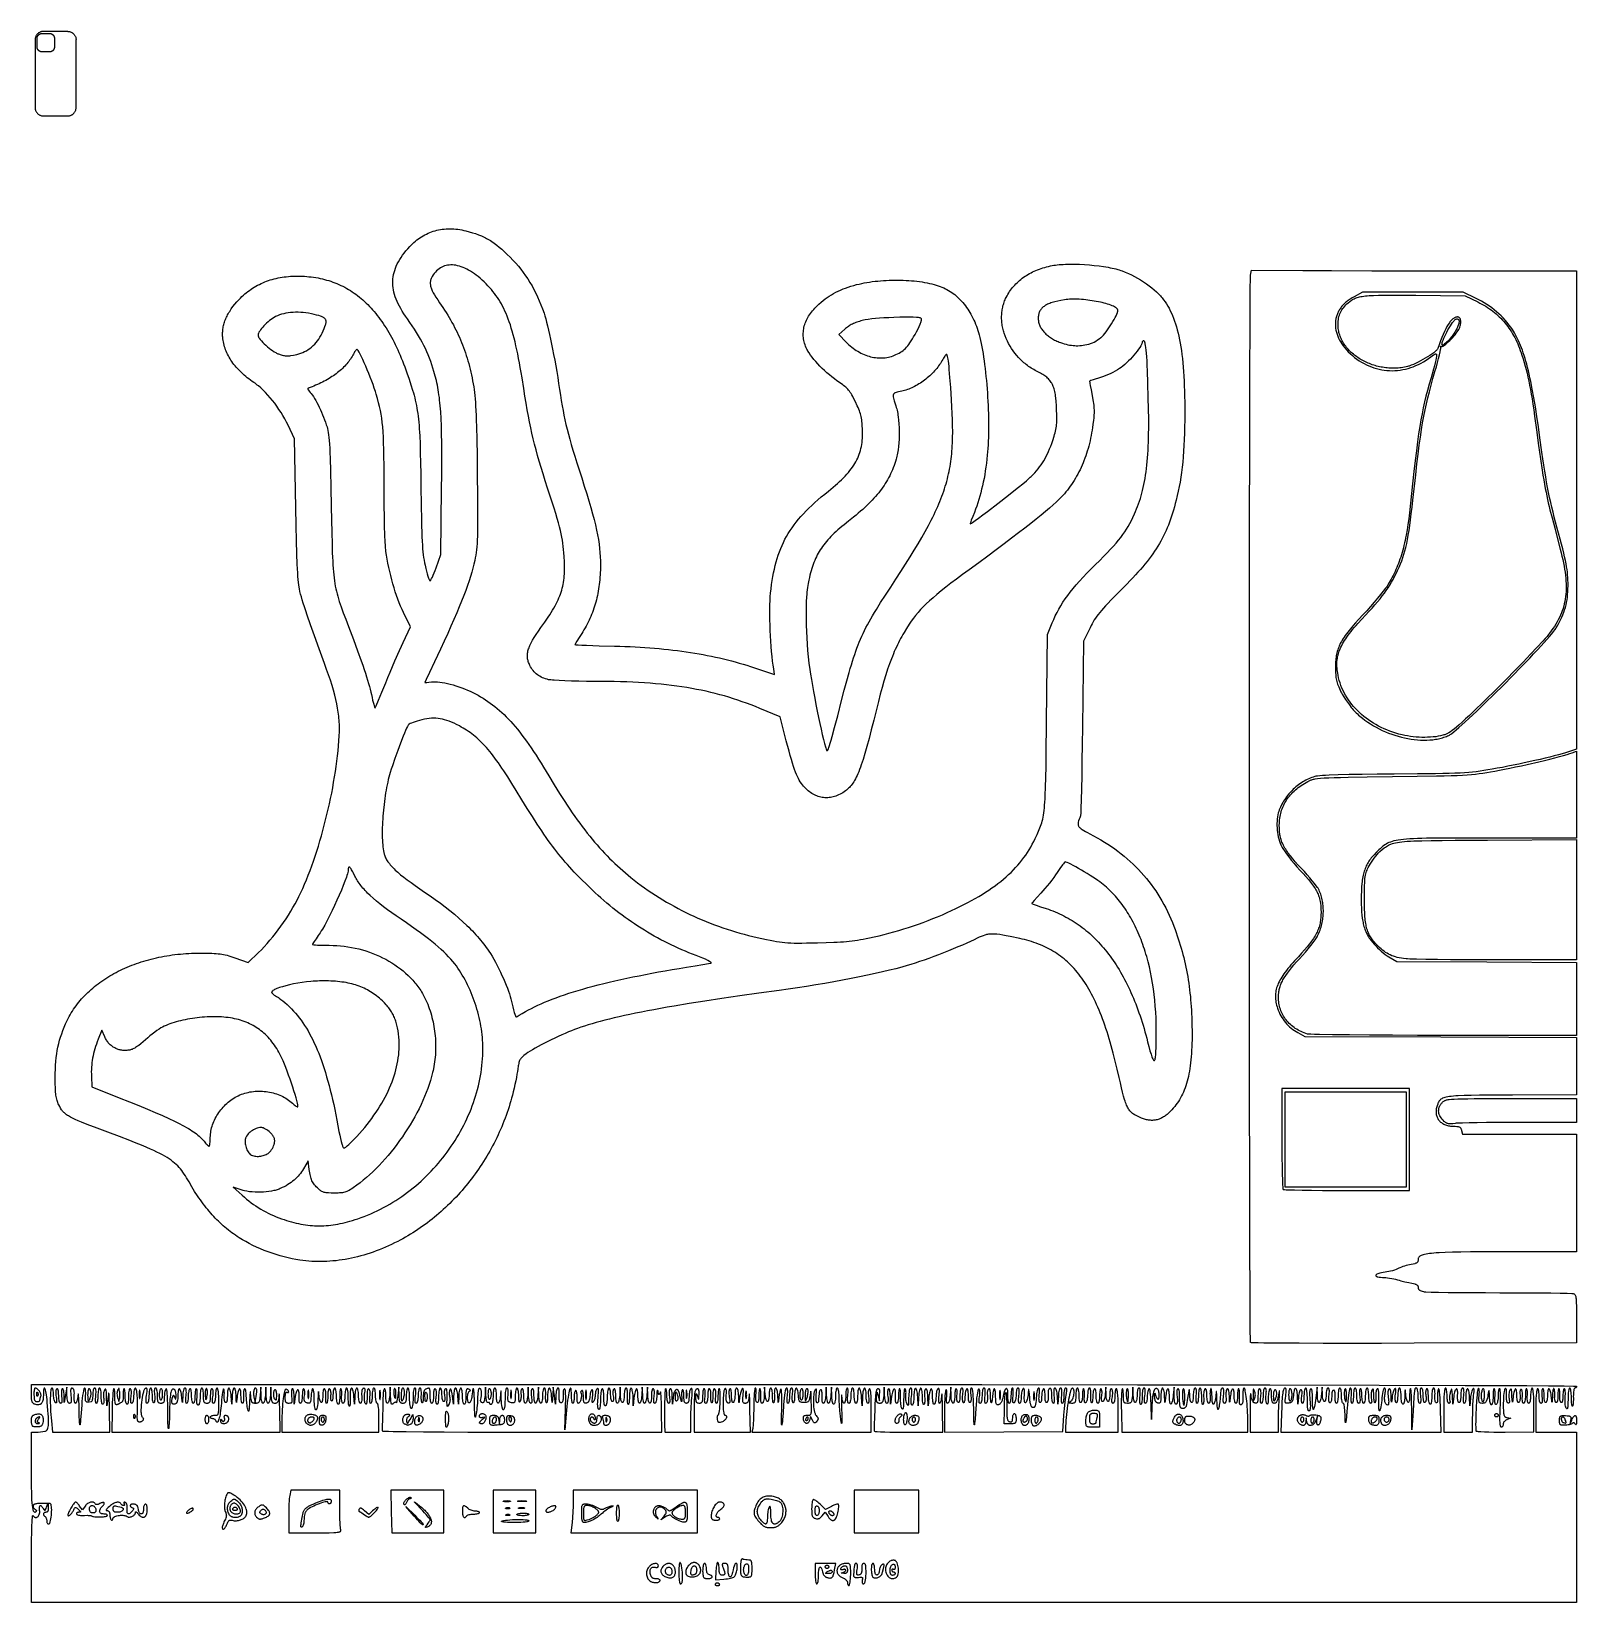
# Model space of a CAD drawing. Extents: x 27 to 7227, y -6929 to 395.
import ezdxf

# ---------------------------------------------------------------- set-up
doc = ezdxf.new("R2010")
doc.units = 0

msp = doc.modelspace()

# ---------------------------------------------------------------- linework, layer by layer
at = {"layer": 'Layer 1'}
for p, q in [((46.5125, 368.357), (45.774, 365.782)), ((47.4288, 370.874), (46.5125, 368.357)), ((48.5184, 373.321), (47.4288, 370.874)), ((49.776, 375.686), (48.5184, 373.321)), ((51.1956, 377.957), (49.776, 375.686)), ((52.7702, 380.124), (51.1956, 377.957)), ((54.492, 382.176), (52.7702, 380.124)), ((54.1885, 366.186), (54.1967, 366.237)), ((54.1967, 366.237), (54.205, 366.287)), ((54.205, 366.287), (54.2135, 366.338)), ((54.2135, 366.338), (54.2222, 366.389)), ((54.2222, 366.389), (54.231, 366.441)), ((54.231, 366.441), (54.2399, 366.492)), ((54.2399, 366.492), (54.249, 366.544)), ((54.249, 366.544), (54.2583, 366.595)), ((54.2583, 366.595), (54.2677, 366.647)), ((54.2677, 366.647), (54.2772, 366.7)), ((54.2772, 366.7), (54.287, 366.752)), ((54.287, 366.752), (54.2969, 366.804)), ((54.2969, 366.804), (54.3069, 366.857)), ((54.3069, 366.857), (54.3171, 366.91)), ((54.3171, 366.91), (54.3275, 366.963)), ((54.3275, 366.963), (54.338, 367.016)), ((54.338, 367.016), (54.3487, 367.069)), ((54.3487, 367.069), (54.3595, 367.122)), ((54.3595, 367.122), (54.3705, 367.176)), ((54.3705, 367.176), (54.3817, 367.229)), ((54.3817, 367.229), (54.393, 367.283)), ((54.393, 367.283), (54.4045, 367.337)), ((54.4045, 367.337), (54.4162, 367.391)), ((54.4162, 367.391), (54.428, 367.445)), ((54.428, 367.445), (54.44, 367.499)), ((54.44, 367.499), (54.4522, 367.554)), ((54.4522, 367.554), (54.4645, 367.608)), ((54.4645, 367.608), (54.477, 367.663)), ((54.477, 367.663), (54.4897, 367.718)), ((54.4897, 367.718), (54.5026, 367.773)), ((56.3528, 384.102), (54.492, 382.176)), ((54.5026, 367.773), (54.5157, 367.828)), ((54.5157, 367.828), (54.5289, 367.883)), ((54.5289, 367.883), (54.5423, 367.938)), ((54.5423, 367.938), (54.5559, 367.994)), ((54.5559, 367.994), (54.5697, 368.049)), ((54.5697, 368.049), (54.5836, 368.105)), ((54.5836, 368.105), (54.5978, 368.161)), ((54.5978, 368.161), (54.6121, 368.217)), ((54.6121, 368.217), (54.6266, 368.273)), ((54.6266, 368.273), (54.6413, 368.33)), ((54.6413, 368.33), (54.6562, 368.386)), ((54.6562, 368.386), (54.6714, 368.443)), ((54.6714, 368.443), (54.6867, 368.5)), ((54.6867, 368.5), (54.7022, 368.557)), ((54.7022, 368.557), (54.7179, 368.614)), ((54.7179, 368.614), (54.7338, 368.671)), ((54.7338, 368.671), (54.75, 368.728)), ((54.75, 368.728), (54.7663, 368.786)), ((54.7663, 368.786), (54.7829, 368.844)), ((54.7829, 368.844), (54.7997, 368.902)), ((54.7997, 368.902), (54.8167, 368.96)), ((54.8167, 368.96), (54.834, 369.019)), ((54.834, 369.019), (54.8515, 369.077)), ((54.8515, 369.077), (54.8692, 369.136)), ((54.8692, 369.136), (54.8871, 369.195)), ((54.8871, 369.195), (54.9053, 369.254)), ((54.9053, 369.254), (54.9237, 369.314)), ((54.9237, 369.314), (54.9424, 369.373)), ((54.9424, 369.373), (54.9613, 369.433)), ((54.9613, 369.433), (54.9805, 369.493)), ((54.9805, 369.493), (55, 369.553)), ((55, 369.553), (55.0197, 369.614)), ((55.0197, 369.614), (55.0396, 369.675)), ((55.0396, 369.675), (55.0598, 369.736)), ((55.0598, 369.736), (55.0803, 369.797)), ((55.0803, 369.797), (55.1011, 369.858)), ((55.1011, 369.858), (55.1221, 369.92)), ((55.1221, 369.92), (55.1435, 369.982)), ((55.1435, 369.982), (55.1651, 370.044)), ((55.1651, 370.044), (55.187, 370.106)), ((55.187, 370.106), (55.2092, 370.169)), ((55.2092, 370.169), (55.2317, 370.232)), ((55.2317, 370.232), (55.2545, 370.295)), ((55.2545, 370.295), (55.2776, 370.359)), ((55.2776, 370.359), (55.301, 370.422)), ((55.301, 370.422), (55.3247, 370.486)), ((55.3247, 370.486), (55.3488, 370.55)), ((55.3488, 370.55), (55.3731, 370.615)), ((55.3731, 370.615), (55.3978, 370.68)), ((55.3978, 370.68), (55.4228, 370.745)), ((55.4228, 370.745), (55.4482, 370.81)), ((55.4482, 370.81), (55.4738, 370.875)), ((55.4738, 370.875), (55.4999, 370.941)), ((55.4999, 370.941), (55.5263, 371.007)), ((55.5263, 371.007), (55.553, 371.074)), ((55.553, 371.074), (55.5801, 371.14)), ((55.5801, 371.14), (55.6075, 371.207)), ((55.6075, 371.207), (55.6354, 371.274)), ((55.6354, 371.274), (55.6635, 371.342)), ((55.6635, 371.342), (55.6921, 371.41)), ((55.6921, 371.41), (55.721, 371.478)), ((55.721, 371.478), (55.7504, 371.546)), ((55.7504, 371.546), (55.7801, 371.615)), ((55.7801, 371.615), (55.8102, 371.684)), ((55.8102, 371.684), (55.8407, 371.753)), ((55.8407, 371.753), (55.8716, 371.822)), ((55.8716, 371.822), (55.903, 371.892)), ((55.903, 371.892), (55.9347, 371.962)), ((55.9347, 371.962), (55.9669, 372.033)), ((55.9669, 372.033), (55.9994, 372.104)), ((55.9994, 372.104), (56.0325, 372.175)), ((56.0325, 372.175), (56.0659, 372.246)), ((56.0659, 372.246), (56.0998, 372.317)), ((56.0998, 372.317), (56.1342, 372.389)), ((56.1342, 372.389), (56.169, 372.462)), ((56.169, 372.462), (56.2043, 372.534)), ((56.2043, 372.534), (56.24, 372.607)), ((56.24, 372.607), (56.2762, 372.68)), ((56.2762, 372.68), (56.3129, 372.754)), ((56.3129, 372.754), (56.3501, 372.827)), ((56.3501, 372.827), (56.3877, 372.901)), ((58.3435, 385.895), (56.3528, 384.102)), ((56.3877, 372.901), (56.4259, 372.976)), ((56.4259, 372.976), (56.4646, 373.051)), ((56.4646, 373.051), (56.5038, 373.126)), ((56.5038, 373.126), (56.5434, 373.201)), ((56.5434, 373.201), (56.5837, 373.277)), ((56.5837, 373.277), (56.6244, 373.352)), ((56.6244, 373.352), (56.6657, 373.429)), ((56.6657, 373.429), (56.7075, 373.505)), ((56.7075, 373.505), (56.7498, 373.582)), ((56.7498, 373.582), (56.7927, 373.659)), ((56.7927, 373.659), (56.8362, 373.737)), ((56.8362, 373.737), (56.8802, 373.815)), ((56.8802, 373.815), (56.9247, 373.893)), ((56.9247, 373.893), (56.9699, 373.971)), ((56.9699, 373.971), (57.0156, 374.049)), ((57.0156, 374.049), (57.0619, 374.128)), ((57.0619, 374.128), (57.1088, 374.207)), ((57.1088, 374.207), (57.1562, 374.287)), ((57.1562, 374.287), (57.2043, 374.367)), ((57.2043, 374.367), (57.253, 374.447)), ((57.253, 374.447), (57.3023, 374.527)), ((57.3023, 374.527), (57.3522, 374.607)), ((57.3522, 374.607), (57.4027, 374.688)), ((57.4027, 374.688), (57.4538, 374.769)), ((57.4538, 374.769), (57.5056, 374.85)), ((57.5056, 374.85), (57.5579, 374.932)), ((57.5579, 374.932), (57.6108, 375.013)), ((57.6108, 375.013), (57.6643, 375.095)), ((57.6643, 375.095), (57.7184, 375.177)), ((57.7184, 375.177), (57.7731, 375.259)), ((57.7731, 375.259), (57.8284, 375.341)), ((57.8284, 375.341), (57.8843, 375.423)), ((57.8843, 375.423), (57.9407, 375.506)), ((57.9407, 375.506), (57.9977, 375.588)), ((57.9977, 375.588), (58.0553, 375.671)), ((58.0553, 375.671), (58.1134, 375.753)), ((58.1134, 375.753), (58.1721, 375.836)), ((58.1721, 375.836), (58.2314, 375.919)), ((58.2314, 375.919), (58.2912, 376.001)), ((58.2912, 376.001), (58.3516, 376.084)), ((60.4543, 387.544), (58.3435, 385.895)), ((58.3516, 376.084), (58.4125, 376.166)), ((58.4125, 376.166), (58.4739, 376.249)), ((58.4739, 376.249), (58.5359, 376.332)), ((58.5359, 376.332), (58.5984, 376.414)), ((58.5984, 376.414), (58.6615, 376.496)), ((58.6615, 376.496), (58.725, 376.579)), ((58.725, 376.579), (58.789, 376.661)), ((58.789, 376.661), (58.8536, 376.743)), ((58.8536, 376.743), (58.9186, 376.825)), ((58.9186, 376.825), (58.9842, 376.907)), ((58.9842, 376.907), (59.0502, 376.989)), ((59.0502, 376.989), (59.1166, 377.07)), ((59.1166, 377.07), (59.1836, 377.152)), ((59.1836, 377.152), (59.251, 377.233)), ((59.251, 377.233), (59.3188, 377.314)), ((59.3188, 377.314), (59.3871, 377.395)), ((59.3871, 377.395), (59.4558, 377.475)), ((59.4558, 377.475), (59.525, 377.556)), ((59.525, 377.556), (59.5946, 377.636)), ((59.5946, 377.636), (59.6646, 377.716)), ((59.6646, 377.716), (59.735, 377.795)), ((59.735, 377.795), (59.8058, 377.875)), ((59.8058, 377.875), (59.8771, 377.954)), ((59.8771, 377.954), (59.9487, 378.032)), ((59.9487, 378.032), (60.0208, 378.111)), ((60.0208, 378.111), (60.0932, 378.189)), ((60.0932, 378.189), (60.166, 378.267)), ((60.166, 378.267), (60.2393, 378.345)), ((60.2393, 378.345), (60.3129, 378.422)), ((60.3129, 378.422), (60.3869, 378.499)), ((60.3869, 378.499), (60.4613, 378.576)), ((62.6751, 389.041), (60.4543, 387.544)), ((60.4613, 378.576), (60.536, 378.653)), ((60.536, 378.653), (60.6112, 378.729)), ((60.6112, 378.729), (60.6867, 378.805)), ((60.6867, 378.805), (60.7626, 378.88)), ((60.7626, 378.88), (60.8389, 378.956)), ((60.8389, 378.956), (60.9155, 379.031)), ((60.9155, 379.031), (60.9925, 379.105)), ((60.9925, 379.105), (61.0698, 379.179)), ((61.0698, 379.179), (61.1475, 379.253)), ((61.1475, 379.253), (61.2256, 379.327)), ((61.2256, 379.327), (61.3039, 379.4)), ((61.3039, 379.4), (61.3826, 379.473)), ((61.3826, 379.473), (61.4617, 379.546)), ((61.4617, 379.546), (61.541, 379.618)), ((61.541, 379.618), (61.6207, 379.69)), ((61.6207, 379.69), (61.7006, 379.761)), ((61.7006, 379.761), (61.7809, 379.832)), ((61.7809, 379.832), (61.8614, 379.903)), ((61.8614, 379.903), (61.9422, 379.973)), ((61.9422, 379.973), (62.0233, 380.043)), ((62.0233, 380.043), (62.1047, 380.112)), ((62.1047, 380.112), (62.1863, 380.181)), ((62.1863, 380.181), (62.2681, 380.25)), ((62.2681, 380.25), (62.3502, 380.318)), ((62.3502, 380.318), (62.4326, 380.386)), ((62.4326, 380.386), (62.5152, 380.453)), ((62.5152, 380.453), (62.5979, 380.52)), ((62.5979, 380.52), (62.6809, 380.586)), ((64.9949, 390.381), (62.6751, 389.041)), ((62.6809, 380.586), (62.7641, 380.652)), ((62.7641, 380.652), (62.8474, 380.717)), ((62.8474, 380.717), (62.9309, 380.782)), ((62.9309, 380.782), (63.0144, 380.846)), ((63.0144, 380.846), (63.0981, 380.91)), ((63.0981, 380.91), (63.1819, 380.974)), ((63.1819, 380.974), (63.2657, 381.037)), ((63.2657, 381.037), (63.3495, 381.099)), ((63.3495, 381.099), (63.4334, 381.161)), ((63.4334, 381.161), (63.5172, 381.222)), ((63.5172, 381.222), (63.601, 381.282)), ((63.601, 381.282), (63.6848, 381.342)), ((63.6848, 381.342), (63.7685, 381.402)), ((63.7685, 381.402), (63.8521, 381.46)), ((63.8521, 381.46), (63.9356, 381.519)), ((63.9356, 381.519), (64.019, 381.576)), ((64.019, 381.576), (64.1022, 381.633)), ((64.1022, 381.633), (64.1852, 381.689)), ((64.1852, 381.689), (64.2681, 381.745)), ((64.2681, 381.745), (64.3507, 381.8)), ((64.3507, 381.8), (64.4332, 381.854)), ((64.4332, 381.854), (64.5154, 381.908)), ((64.5154, 381.908), (64.5974, 381.961)), ((64.5974, 381.961), (64.6792, 382.013)), ((64.6792, 382.013), (64.7607, 382.065)), ((64.7607, 382.065), (64.842, 382.116)), ((64.842, 382.116), (64.923, 382.166)), ((64.923, 382.166), (65.0038, 382.216)), ((67.4024, 391.555), (64.9949, 390.381)), ((65.0038, 382.216), (65.0842, 382.266)), ((65.0842, 382.266), (65.1644, 382.314)), ((65.1644, 382.314), (65.2442, 382.362)), ((65.2442, 382.362), (65.3237, 382.41)), ((65.3237, 382.41), (65.4029, 382.456)), ((65.4029, 382.456), (65.4818, 382.502)), ((65.4818, 382.502), (65.5603, 382.548)), ((65.5603, 382.548), (65.6384, 382.593)), ((65.6384, 382.593), (65.7162, 382.637)), ((65.7162, 382.637), (65.7936, 382.681)), ((65.7936, 382.681), (65.8707, 382.724)), ((65.8707, 382.724), (65.9474, 382.766)), ((65.9474, 382.766), (66.0237, 382.808)), ((66.0237, 382.808), (66.0997, 382.85)), ((66.0997, 382.85), (66.1753, 382.89)), ((66.1753, 382.89), (66.2505, 382.931)), ((66.2505, 382.931), (66.3254, 382.97)), ((66.3254, 382.97), (66.3999, 383.009)), ((66.3999, 383.009), (66.4741, 383.048)), ((66.4741, 383.048), (66.548, 383.086)), ((66.548, 383.086), (66.6215, 383.124)), ((66.6215, 383.124), (66.6946, 383.161)), ((66.6946, 383.161), (66.7674, 383.197)), ((66.7674, 383.197), (66.8399, 383.233)), ((66.8399, 383.233), (66.912, 383.269)), ((66.912, 383.269), (66.9838, 383.304)), ((66.9838, 383.304), (67.0553, 383.339)), ((67.0553, 383.339), (67.1264, 383.373)), ((67.1264, 383.373), (67.1972, 383.407)), ((67.1972, 383.407), (67.2677, 383.44)), ((67.2677, 383.44), (67.3378, 383.473)), ((67.3378, 383.473), (67.4076, 383.505)), ((69.886, 392.558), (67.4024, 391.555)), ((67.4076, 383.505), (67.4771, 383.537)), ((67.4771, 383.537), (67.5463, 383.569)), ((67.5463, 383.569), (67.6151, 383.6)), ((67.6151, 383.6), (67.6837, 383.63)), ((67.6837, 383.63), (67.7519, 383.661)), ((67.7519, 383.661), (67.8198, 383.691)), ((67.8198, 383.691), (67.8874, 383.72)), ((67.8874, 383.72), (67.9547, 383.749)), ((67.9547, 383.749), (68.0217, 383.778)), ((68.0217, 383.778), (68.0884, 383.806)), ((68.0884, 383.806), (68.1547, 383.834)), ((68.1547, 383.834), (68.2208, 383.861)), ((68.2208, 383.861), (68.2866, 383.889)), ((68.2866, 383.889), (68.3521, 383.915)), ((68.3521, 383.915), (68.4172, 383.942)), ((68.4172, 383.942), (68.4821, 383.968)), ((68.4821, 383.968), (68.5467, 383.994)), ((68.5467, 383.994), (68.611, 384.019)), ((68.611, 384.019), (68.675, 384.044)), ((68.675, 384.044), (68.7388, 384.069)), ((68.7388, 384.069), (68.8022, 384.093)), ((68.8022, 384.093), (68.8653, 384.117)), ((68.8653, 384.117), (68.9282, 384.141)), ((68.9282, 384.141), (68.9908, 384.165)), ((68.9908, 384.165), (69.0531, 384.188)), ((69.0531, 384.188), (69.1151, 384.21)), ((69.1151, 384.21), (69.1769, 384.233)), ((69.1769, 384.233), (69.2383, 384.255)), ((69.2383, 384.255), (69.2995, 384.277)), ((69.2995, 384.277), (69.3604, 384.298)), ((69.3604, 384.298), (69.4211, 384.32)), ((69.4211, 384.32), (69.4814, 384.341)), ((69.4814, 384.341), (69.5415, 384.361)), ((69.5415, 384.361), (69.6014, 384.382)), ((69.6014, 384.382), (69.6609, 384.402)), ((69.6609, 384.402), (69.7202, 384.422)), ((69.7202, 384.422), (69.7793, 384.441)), ((69.7793, 384.441), (69.838, 384.461)), ((69.838, 384.461), (69.8965, 384.48)), ((72.4335, 393.385), (69.886, 392.558)), ((69.8965, 384.48), (69.9548, 384.499)), ((69.9548, 384.499), (70.0127, 384.517)), ((70.0127, 384.517), (70.0705, 384.535)), ((70.0705, 384.535), (70.1279, 384.553)), ((70.1279, 384.553), (70.1851, 384.571)), ((70.1851, 384.571), (70.2421, 384.589)), ((70.2421, 384.589), (70.2988, 384.606)), ((70.2988, 384.606), (70.3552, 384.623)), ((70.3552, 384.623), (70.4114, 384.64)), ((70.4114, 384.64), (70.4674, 384.656)), ((70.4674, 384.656), (70.5231, 384.673)), ((70.5231, 384.673), (70.5785, 384.689)), ((70.5785, 384.689), (70.6337, 384.705)), ((70.6337, 384.705), (70.6887, 384.72)), ((70.6887, 384.72), (70.7434, 384.736)), ((70.7434, 384.736), (70.7979, 384.751)), ((70.7979, 384.751), (70.8521, 384.766)), ((70.8521, 384.766), (70.9061, 384.78)), ((70.9061, 384.78), (70.9599, 384.795)), ((70.9599, 384.795), (71.0134, 384.809)), ((71.0134, 384.809), (71.0667, 384.824)), ((71.0667, 384.824), (71.1197, 384.837)), ((71.1197, 384.837), (71.1726, 384.851)), ((71.1726, 384.851), (71.2252, 384.865)), ((71.2252, 384.865), (71.2775, 384.878)), ((71.2775, 384.878), (71.3297, 384.891)), ((71.3297, 384.891), (71.3816, 384.904)), ((71.3816, 384.904), (71.4333, 384.917)), ((71.4333, 384.917), (71.4848, 384.929)), ((71.4848, 384.929), (71.5361, 384.942)), ((71.5361, 384.942), (71.5871, 384.954)), ((71.5871, 384.954), (71.638, 384.966)), ((71.638, 384.966), (71.6886, 384.978)), ((71.6886, 384.978), (71.739, 384.989)), ((71.739, 384.989), (71.7892, 385.001)), ((71.7892, 385.001), (71.8392, 385.012)), ((71.8392, 385.012), (71.889, 385.023)), ((71.889, 385.023), (71.9385, 385.034)), ((71.9385, 385.034), (71.9879, 385.045)), ((71.9879, 385.045), (72.037, 385.056)), ((72.037, 385.056), (72.086, 385.066)), ((72.086, 385.066), (72.1347, 385.077)), ((72.1347, 385.077), (72.1832, 385.087)), ((72.1832, 385.087), (72.2315, 385.097)), ((72.2315, 385.097), (72.2796, 385.107)), ((72.2796, 385.107), (72.3275, 385.116)), ((72.3275, 385.116), (72.3752, 385.126)), ((72.3752, 385.126), (72.4226, 385.135)), ((72.4226, 385.135), (72.4699, 385.144)), ((75.0326, 394.033), (72.4335, 393.385)), ((72.4699, 385.144), (72.5169, 385.154)), ((72.5169, 385.154), (72.5638, 385.163)), ((72.5638, 385.163), (72.6104, 385.171)), ((72.6104, 385.171), (72.6568, 385.18)), ((72.6568, 385.18), (72.703, 385.189)), ((72.703, 385.189), (72.749, 385.197)), ((72.749, 385.197), (72.7948, 385.205)), ((72.7948, 385.205), (72.8404, 385.214)), ((72.8404, 385.214), (72.8858, 385.222)), ((72.8858, 385.222), (72.9309, 385.23)), ((72.9309, 385.23), (72.9759, 385.237)), ((72.9759, 385.237), (73.0206, 385.245)), ((73.0206, 385.245), (73.0652, 385.253)), ((73.0652, 385.253), (73.1095, 385.26)), ((73.1095, 385.26), (73.1536, 385.267)), ((73.1536, 385.267), (73.1975, 385.275)), ((73.1975, 385.275), (73.2412, 385.282)), ((73.2412, 385.282), (73.2847, 385.289)), ((73.2847, 385.289), (73.3279, 385.295)), ((73.3279, 385.295), (73.371, 385.302)), ((73.371, 385.302), (73.4138, 385.309)), ((73.4138, 385.309), (73.4565, 385.315)), ((73.4565, 385.315), (73.4989, 385.322)), ((73.4989, 385.322), (73.5411, 385.328)), ((73.5411, 385.328), (73.5831, 385.334)), ((73.5831, 385.334), (73.6248, 385.341)), ((73.6248, 385.341), (73.6664, 385.347)), ((73.6664, 385.347), (73.7078, 385.353)), ((73.7078, 385.353), (73.7489, 385.358)), ((73.7489, 385.358), (73.7899, 385.364)), ((73.7899, 385.364), (73.8306, 385.37)), ((73.8306, 385.37), (73.8711, 385.375)), ((73.8711, 385.375), (73.9115, 385.381)), ((73.9115, 385.381), (73.9516, 385.386)), ((73.9516, 385.386), (73.9915, 385.392)), ((73.9915, 385.392), (74.0312, 385.397)), ((74.0312, 385.397), (74.0707, 385.402)), ((74.0707, 385.402), (74.11, 385.407)), ((74.11, 385.407), (74.1492, 385.412)), ((74.1492, 385.412), (74.1881, 385.417)), ((74.1881, 385.417), (74.2268, 385.422)), ((74.2268, 385.422), (74.2653, 385.426)), ((74.2653, 385.426), (74.3036, 385.431)), ((74.3036, 385.431), (74.3418, 385.436)), ((74.3418, 385.436), (74.3797, 385.44)), ((74.3797, 385.44), (74.4174, 385.445)), ((74.4174, 385.445), (74.455, 385.449)), ((74.455, 385.449), (74.4924, 385.453)), ((74.4924, 385.453), (74.5295, 385.458)), ((74.5295, 385.458), (74.5665, 385.462)), ((74.5665, 385.462), (74.6033, 385.466)), ((74.6033, 385.466), (74.64, 385.47)), ((74.64, 385.47), (74.6764, 385.474)), ((74.6764, 385.474), (74.7127, 385.478)), ((74.7127, 385.478), (74.7488, 385.482)), ((74.7488, 385.482), (74.7847, 385.486)), ((74.7847, 385.486), (74.8204, 385.489)), ((74.8204, 385.489), (74.8559, 385.493)), ((74.8559, 385.493), (74.8913, 385.497)), ((74.8913, 385.497), (74.9265, 385.5)), ((74.9265, 385.5), (74.9615, 385.504)), ((74.9615, 385.504), (74.9964, 385.507)), ((74.9964, 385.507), (75.0311, 385.51)), ((75.0311, 385.51), (75.0656, 385.514)), ((77.6705, 394.498), (75.0326, 394.033)), ((75.0656, 385.514), (75.1, 385.517)), ((75.1, 385.517), (75.1342, 385.52)), ((75.1342, 385.52), (75.1682, 385.523)), ((75.1682, 385.523), (75.2021, 385.527)), ((75.2021, 385.527), (75.2358, 385.53)), ((75.2358, 385.53), (75.2693, 385.533)), ((75.2693, 385.533), (75.3027, 385.536)), ((75.3027, 385.536), (75.3359, 385.539)), ((75.3359, 385.539), (75.3689, 385.542)), ((75.3689, 385.542), (75.4018, 385.544)), ((75.4018, 385.544), (75.4346, 385.547)), ((75.4346, 385.547), (75.4672, 385.55)), ((75.4672, 385.55), (75.4996, 385.553)), ((75.4996, 385.553), (75.5319, 385.555)), ((75.5319, 385.555), (75.564, 385.558)), ((75.564, 385.558), (75.5959, 385.561)), ((75.5959, 385.561), (75.6278, 385.563)), ((75.6278, 385.563), (75.6594, 385.566)), ((75.6594, 385.566), (75.691, 385.568)), ((75.691, 385.568), (75.7223, 385.571)), ((75.7223, 385.571), (75.7535, 385.573)), ((75.7535, 385.573), (75.7846, 385.575)), ((75.7846, 385.575), (75.8156, 385.578)), ((75.8156, 385.578), (75.8464, 385.58)), ((75.8464, 385.58), (75.877, 385.582)), ((75.877, 385.582), (75.9075, 385.584)), ((75.9075, 385.584), (75.9379, 385.586)), ((75.9379, 385.586), (75.9681, 385.589)), ((75.9681, 385.589), (75.9982, 385.591)), ((75.9982, 385.591), (76.0281, 385.593)), ((76.0281, 385.593), (76.0579, 385.595)), ((76.0579, 385.595), (76.0876, 385.597)), ((76.0876, 385.597), (76.1172, 385.599)), ((76.1172, 385.599), (76.1466, 385.601)), ((76.1466, 385.601), (76.1758, 385.603)), ((76.1758, 385.603), (76.205, 385.605)), ((76.205, 385.605), (76.234, 385.606)), ((76.234, 385.606), (76.2629, 385.608)), ((76.2629, 385.608), (76.2916, 385.61)), ((76.2916, 385.61), (76.3203, 385.612)), ((76.3203, 385.612), (76.3488, 385.614)), ((76.3488, 385.614), (76.3771, 385.615)), ((76.3771, 385.615), (76.4054, 385.617)), ((76.4054, 385.617), (76.4335, 385.619)), ((76.4335, 385.619), (76.4614, 385.62)), ((76.4614, 385.62), (76.4893, 385.622)), ((76.4893, 385.622), (76.517, 385.623)), ((76.517, 385.623), (76.5446, 385.625)), ((76.5446, 385.625), (76.5721, 385.627)), ((76.5721, 385.627), (76.5995, 385.628)), ((76.5995, 385.628), (76.6267, 385.63)), ((76.6267, 385.63), (76.6538, 385.631)), ((76.6538, 385.631), (76.6808, 385.632)), ((76.6808, 385.632), (76.7077, 385.634)), ((76.7077, 385.634), (76.7344, 385.635)), ((76.7344, 385.635), (76.761, 385.637)), ((76.761, 385.637), (76.7875, 385.638)), ((76.7875, 385.638), (76.8139, 385.639)), ((76.8139, 385.639), (76.8402, 385.641)), ((76.8402, 385.641), (76.8663, 385.642)), ((76.8663, 385.642), (76.8923, 385.643)), ((76.8923, 385.643), (76.9182, 385.644)), ((76.9182, 385.644), (76.944, 385.646)), ((76.944, 385.646), (76.9696, 385.647)), ((76.9696, 385.647), (76.9951, 385.648)), ((76.9951, 385.648), (77.0205, 385.649)), ((77.0205, 385.649), (77.0458, 385.65)), ((77.0458, 385.65), (77.071, 385.651)), ((77.071, 385.651), (77.096, 385.653)), ((77.096, 385.653), (77.1209, 385.654)), ((77.1209, 385.654), (77.1457, 385.655)), ((77.1457, 385.655), (77.1704, 385.656)), ((77.1704, 385.656), (77.1949, 385.657)), ((77.1949, 385.657), (77.2193, 385.658)), ((77.2193, 385.658), (77.2436, 385.659)), ((77.2436, 385.659), (77.2678, 385.66)), ((77.2678, 385.66), (77.2919, 385.661)), ((77.2919, 385.661), (77.3158, 385.662)), ((77.3158, 385.662), (77.3396, 385.663)), ((77.3396, 385.663), (77.3633, 385.664)), ((77.3633, 385.664), (77.3869, 385.664)), ((77.3869, 385.664), (77.4104, 385.665)), ((77.4104, 385.665), (77.4337, 385.666)), ((77.4337, 385.666), (77.4569, 385.667)), ((77.4569, 385.667), (77.48, 385.668)), ((77.48, 385.668), (77.503, 385.669)), ((77.503, 385.669), (77.5258, 385.67)), ((77.5258, 385.67), (77.5485, 385.67)), ((77.5485, 385.67), (77.5711, 385.671)), ((77.5711, 385.671), (77.5936, 385.672)), ((77.5936, 385.672), (77.616, 385.673)), ((77.616, 385.673), (77.6383, 385.673)), ((77.6383, 385.673), (77.6604, 385.674)), ((77.6604, 385.674), (77.6824, 385.675)), ((80.3344, 394.778), (77.6705, 394.498)), ((77.6824, 385.675), (77.7043, 385.676)), ((77.7043, 385.676), (77.7261, 385.676)), ((77.7261, 385.676), (77.7478, 385.677)), ((77.7478, 385.677), (77.7694, 385.678)), ((77.7694, 385.678), (77.7908, 385.678)), ((77.7908, 385.678), (77.8122, 385.679)), ((77.8122, 385.679), (77.8334, 385.68)), ((77.8334, 385.68), (77.8545, 385.68)), ((77.8545, 385.68), (77.8756, 385.681)), ((77.8756, 385.681), (77.8965, 385.681)), ((77.8965, 385.681), (77.9173, 385.682)), ((77.9173, 385.682), (77.938, 385.683)), ((77.938, 385.683), (77.9587, 385.683)), ((77.9587, 385.683), (77.9792, 385.684)), ((77.9792, 385.684), (77.9996, 385.684)), ((77.9996, 385.684), (78.0199, 385.685)), ((78.0199, 385.685), (78.0402, 385.685)), ((78.0402, 385.685), (78.0603, 385.686)), ((78.0603, 385.686), (78.0803, 385.686)), ((78.0803, 385.686), (78.1003, 385.687)), ((78.1003, 385.687), (78.1202, 385.687)), ((78.1202, 385.687), (78.1399, 385.688)), ((78.1399, 385.688), (78.1596, 385.688)), ((78.1596, 385.688), (78.1793, 385.689)), ((78.1793, 385.689), (78.1988, 385.689)), ((78.1988, 385.689), (78.2182, 385.69)), ((78.2182, 385.69), (78.2376, 385.69)), ((78.2376, 385.69), (78.2569, 385.691)), ((78.2569, 385.691), (78.2761, 385.691)), ((78.2761, 385.691), (78.2953, 385.692)), ((78.2953, 385.692), (78.3144, 385.692)), ((78.3144, 385.692), (78.3334, 385.692)), ((78.3334, 385.692), (78.3523, 385.693)), ((78.3523, 385.693), (78.3712, 385.693)), ((78.3712, 385.693), (78.39, 385.694)), ((78.39, 385.694), (78.4088, 385.694)), ((78.4088, 385.694), (78.4275, 385.694)), ((78.4275, 385.694), (78.4461, 385.695)), ((78.4461, 385.695), (78.4647, 385.695)), ((78.4647, 385.695), (78.4832, 385.695)), ((78.4832, 385.695), (78.5017, 385.696)), ((78.5017, 385.696), (78.5201, 385.696)), ((78.5201, 385.696), (78.5385, 385.697)), ((78.5385, 385.697), (78.5568, 385.697)), ((78.5568, 385.697), (78.5751, 385.697)), ((78.5751, 385.697), (78.5933, 385.698)), ((78.5933, 385.698), (78.6115, 385.698)), ((78.6115, 385.698), (78.6297, 385.698)), ((78.6297, 385.698), (78.6478, 385.699)), ((78.6478, 385.699), (78.6659, 385.699)), ((78.6659, 385.699), (78.6839, 385.699)), ((78.6839, 385.699), (78.7019, 385.699)), ((78.7019, 385.699), (78.7199, 385.7)), ((78.7199, 385.7), (78.7379, 385.7)), ((78.7379, 385.7), (78.7558, 385.7)), ((78.7558, 385.7), (78.7737, 385.701)), ((78.7737, 385.701), (78.7916, 385.701)), ((78.7916, 385.701), (78.8094, 385.701)), ((78.8094, 385.701), (78.8272, 385.701)), ((78.8272, 385.701), (78.845, 385.702)), ((78.845, 385.702), (78.8628, 385.702)), ((78.8628, 385.702), (78.8806, 385.702)), ((78.8806, 385.702), (78.8983, 385.702)), ((78.8983, 385.702), (78.916, 385.703)), ((78.916, 385.703), (78.9337, 385.703)), ((78.9337, 385.703), (78.9514, 385.703)), ((78.9514, 385.703), (78.9691, 385.703)), ((78.9691, 385.703), (78.9867, 385.704)), ((78.9867, 385.704), (79.0044, 385.704)), ((79.0044, 385.704), (79.022, 385.704)), ((79.022, 385.704), (79.0396, 385.704)), ((79.0396, 385.704), (79.0572, 385.705)), ((79.0572, 385.705), (79.0748, 385.705)), ((79.0748, 385.705), (79.0924, 385.705)), ((79.0924, 385.705), (79.1099, 385.705)), ((79.1099, 385.705), (79.1275, 385.705)), ((79.1275, 385.705), (79.145, 385.706)), ((79.145, 385.706), (79.1625, 385.706)), ((79.1625, 385.706), (79.18, 385.706)), ((79.18, 385.706), (79.1975, 385.706)), ((79.1975, 385.706), (79.215, 385.706)), ((79.215, 385.706), (79.2324, 385.707)), ((79.2324, 385.707), (79.2498, 385.707)), ((79.2498, 385.707), (79.2673, 385.707)), ((79.2673, 385.707), (79.2846, 385.707)), ((79.2846, 385.707), (79.302, 385.707)), ((79.302, 385.707), (79.3193, 385.707)), ((79.3193, 385.707), (79.3367, 385.708)), ((79.3367, 385.708), (79.354, 385.708)), ((79.354, 385.708), (79.3712, 385.708)), ((79.3712, 385.708), (79.3885, 385.708)), ((79.3885, 385.708), (79.4057, 385.708)), ((79.4057, 385.708), (79.4229, 385.708)), ((79.4229, 385.708), (79.44, 385.708)), ((79.44, 385.708), (79.4572, 385.709)), ((79.4572, 385.709), (79.4743, 385.709)), ((79.4743, 385.709), (79.4913, 385.709)), ((79.4913, 385.709), (79.5084, 385.709)), ((79.5084, 385.709), (79.5253, 385.709)), ((79.5253, 385.709), (79.5423, 385.709)), ((79.5423, 385.709), (79.5592, 385.709)), ((79.5592, 385.709), (79.5761, 385.709)), ((79.5761, 385.709), (79.593, 385.71)), ((79.593, 385.71), (79.6098, 385.71)), ((79.6098, 385.71), (79.6266, 385.71)), ((79.6266, 385.71), (79.6433, 385.71)), ((79.6433, 385.71), (79.66, 385.71)), ((79.66, 385.71), (79.6766, 385.71)), ((79.6766, 385.71), (79.6932, 385.71)), ((79.6932, 385.71), (79.7098, 385.71)), ((79.7098, 385.71), (79.7263, 385.71)), ((79.7263, 385.71), (79.7428, 385.71)), ((79.7428, 385.71), (79.7592, 385.711)), ((79.7592, 385.711), (79.7756, 385.711)), ((79.7756, 385.711), (79.7919, 385.711)), ((79.7919, 385.711), (79.8082, 385.711)), ((79.8082, 385.711), (79.8244, 385.711)), ((79.8244, 385.711), (79.8406, 385.711)), ((79.8406, 385.711), (79.8567, 385.711)), ((79.8567, 385.711), (79.8728, 385.711)), ((79.8728, 385.711), (79.8889, 385.711)), ((79.8889, 385.711), (79.9048, 385.711)), ((79.9048, 385.711), (79.9208, 385.711)), ((79.9208, 385.711), (79.9366, 385.711)), ((79.9366, 385.711), (79.9525, 385.711)), ((79.9525, 385.711), (79.9682, 385.712)), ((79.9682, 385.712), (79.9839, 385.712)), ((79.9839, 385.712), (79.9996, 385.712)), ((79.9996, 385.712), (80.0152, 385.712)), ((80.0152, 385.712), (80.0307, 385.712)), ((80.0307, 385.712), (80.0462, 385.712)), ((80.0462, 385.712), (80.0617, 385.712)), ((80.0617, 385.712), (80.077, 385.712)), ((80.077, 385.712), (80.0924, 385.712)), ((80.0924, 385.712), (80.1076, 385.712)), ((80.1076, 385.712), (80.1229, 385.712)), ((80.1229, 385.712), (80.138, 385.712)), ((80.138, 385.712), (80.1531, 385.712)), ((80.1531, 385.712), (80.1682, 385.712)), ((80.1682, 385.712), (80.1832, 385.712)), ((80.1832, 385.712), (80.1981, 385.712)), ((80.1981, 385.712), (80.213, 385.712)), ((80.213, 385.712), (80.2278, 385.712)), ((80.2278, 385.712), (80.2426, 385.712)), ((80.2426, 385.712), (80.2573, 385.712)), ((80.2573, 385.712), (80.272, 385.712)), ((80.272, 385.712), (80.2866, 385.712)), ((80.2866, 385.712), (80.3011, 385.713)), ((80.3011, 385.713), (80.3157, 385.713)), ((80.3157, 385.713), (80.3301, 385.713)), ((80.3301, 385.713), (80.3445, 385.713)), ((83.0114, 394.871), (80.3344, 394.778)), ((80.3445, 385.713), (80.3589, 385.713)), ((80.3589, 385.713), (80.3732, 385.713)), ((80.3732, 385.713), (80.3874, 385.713)), ((80.3874, 385.713), (80.4016, 385.713)), ((80.4016, 385.713), (80.4158, 385.713)), ((80.4158, 385.713), (80.4299, 385.713)), ((80.4299, 385.713), (80.444, 385.713)), ((80.444, 385.713), (80.4581, 385.713)), ((80.4581, 385.713), (80.4721, 385.713)), ((80.4721, 385.713), (80.4861, 385.713)), ((80.4861, 385.713), (80.5, 385.713)), ((80.5, 385.713), (80.5139, 385.713)), ((80.5139, 385.713), (80.5278, 385.713)), ((80.5278, 385.713), (80.5417, 385.713)), ((80.5417, 385.713), (80.5555, 385.713)), ((80.5555, 385.713), (80.5693, 385.713)), ((80.5693, 385.713), (80.5831, 385.713)), ((80.5831, 385.713), (80.5968, 385.713)), ((80.5968, 385.713), (80.6105, 385.713)), ((80.6105, 385.713), (80.6242, 385.713)), ((80.6242, 385.713), (80.6379, 385.713)), ((80.6379, 385.713), (80.6516, 385.713)), ((80.6516, 385.713), (80.6653, 385.713)), ((80.6653, 385.713), (80.6789, 385.713)), ((80.6789, 385.713), (80.6925, 385.713)), ((80.6925, 385.713), (80.7061, 385.713)), ((80.7061, 385.713), (80.7198, 385.713)), ((80.7198, 385.713), (80.7333, 385.713)), ((80.7333, 385.713), (80.7469, 385.713)), ((80.7469, 385.713), (80.7605, 385.713)), ((80.7605, 385.713), (80.7741, 385.713)), ((80.7741, 385.713), (80.7877, 385.713)), ((80.7877, 385.713), (80.8012, 385.713)), ((80.8012, 385.713), (80.8148, 385.713)), ((80.8148, 385.713), (80.8284, 385.713)), ((80.8284, 385.713), (80.8419, 385.713)), ((80.8419, 385.713), (80.8555, 385.713)), ((80.8555, 385.713), (80.8691, 385.713)), ((80.8691, 385.713), (80.8827, 385.713)), ((80.8827, 385.713), (80.8963, 385.713)), ((80.8963, 385.713), (80.9099, 385.713)), ((80.9099, 385.713), (80.9235, 385.713)), ((80.9235, 385.713), (80.9371, 385.713)), ((80.9371, 385.713), (80.9507, 385.713)), ((80.9507, 385.713), (80.9643, 385.713)), ((80.9643, 385.713), (80.978, 385.713)), ((80.978, 385.713), (80.9917, 385.713)), ((80.9917, 385.713), (81.0053, 385.713)), ((81.0053, 385.713), (81.019, 385.713)), ((81.019, 385.713), (81.0328, 385.713)), ((81.0328, 385.713), (81.0465, 385.713)), ((81.0465, 385.713), (81.0602, 385.713)), ((81.0602, 385.713), (81.074, 385.713)), ((81.074, 385.713), (81.0878, 385.713)), ((81.0878, 385.713), (81.1016, 385.713)), ((81.1016, 385.713), (81.1155, 385.713)), ((81.1155, 385.713), (81.1294, 385.713)), ((81.1294, 385.713), (81.1433, 385.713)), ((81.1433, 385.713), (81.1572, 385.713)), ((81.1572, 385.713), (81.1711, 385.713)), ((81.1711, 385.713), (81.1851, 385.713)), ((81.1851, 385.713), (81.1991, 385.713)), ((81.1991, 385.713), (81.2131, 385.713)), ((81.2131, 385.713), (81.2272, 385.713)), ((81.2272, 385.713), (81.2413, 385.713)), ((81.2413, 385.713), (81.2554, 385.713)), ((81.2554, 385.713), (81.2695, 385.713)), ((81.2695, 385.713), (81.2837, 385.713)), ((81.2837, 385.713), (81.2979, 385.713)), ((81.2979, 385.713), (81.3121, 385.713)), ((81.3121, 385.713), (81.3263, 385.713)), ((81.3263, 385.713), (81.3406, 385.713)), ((81.3406, 385.713), (81.3549, 385.713)), ((81.3549, 385.713), (81.3693, 385.713)), ((81.3693, 385.713), (81.3837, 385.713)), ((81.3837, 385.713), (81.3981, 385.713)), ((81.3981, 385.713), (81.4125, 385.713)), ((81.4125, 385.713), (81.4269, 385.713)), ((81.4269, 385.713), (81.4414, 385.713)), ((81.4414, 385.713), (81.4559, 385.713)), ((81.4559, 385.713), (81.4704, 385.713)), ((81.4704, 385.713), (81.485, 385.713)), ((81.485, 385.713), (81.4995, 385.713)), ((81.4995, 385.713), (81.5141, 385.713)), ((81.5141, 385.713), (81.5286, 385.713)), ((81.5286, 385.713), (81.5432, 385.713)), ((81.5432, 385.713), (81.5578, 385.713)), ((81.5578, 385.713), (81.5724, 385.713)), ((81.5724, 385.713), (81.587, 385.713)), ((81.587, 385.713), (81.6017, 385.713)), ((81.6017, 385.713), (81.6163, 385.713)), ((81.6163, 385.713), (81.6309, 385.713)), ((81.6309, 385.713), (81.6455, 385.713)), ((81.6455, 385.713), (81.6602, 385.713)), ((81.6602, 385.713), (81.6748, 385.713)), ((81.6748, 385.713), (81.6894, 385.713)), ((81.6894, 385.713), (81.704, 385.713)), ((81.704, 385.713), (81.7186, 385.713)), ((81.7186, 385.713), (81.7332, 385.713)), ((81.7332, 385.713), (81.7478, 385.713)), ((81.7478, 385.713), (81.7624, 385.713)), ((81.7624, 385.713), (81.777, 385.713)), ((81.777, 385.713), (81.7916, 385.713)), ((81.7916, 385.713), (81.8062, 385.713)), ((81.8062, 385.713), (81.8208, 385.713)), ((81.8208, 385.713), (81.8353, 385.713)), ((81.8353, 385.713), (81.8499, 385.713)), ((81.8499, 385.713), (81.8644, 385.713)), ((81.8644, 385.713), (81.8789, 385.713)), ((81.8789, 385.713), (81.8934, 385.713)), ((81.8934, 385.713), (81.908, 385.713)), ((81.908, 385.713), (81.9224, 385.713)), ((81.9224, 385.713), (81.9369, 385.713)), ((81.9369, 385.713), (81.9514, 385.713)), ((81.9514, 385.713), (81.9658, 385.713)), ((81.9658, 385.713), (81.9803, 385.713)), ((81.9803, 385.713), (81.9947, 385.713)), ((81.9947, 385.713), (82.0091, 385.713)), ((82.0091, 385.713), (82.0235, 385.713)), ((82.0235, 385.713), (82.0379, 385.713)), ((82.0379, 385.713), (82.0523, 385.713)), ((82.0523, 385.713), (82.0667, 385.713)), ((82.0667, 385.713), (82.0811, 385.713)), ((82.0811, 385.713), (82.0955, 385.713)), ((82.0955, 385.713), (82.1098, 385.713)), ((82.1098, 385.713), (82.1242, 385.713)), ((82.1242, 385.713), (82.1386, 385.713)), ((82.1386, 385.713), (82.1529, 385.713)), ((82.1529, 385.713), (82.1673, 385.713)), ((82.1673, 385.713), (82.1816, 385.713)), ((82.1816, 385.713), (82.196, 385.713)), ((82.196, 385.713), (82.2104, 385.713)), ((82.2104, 385.713), (82.2247, 385.713)), ((82.2247, 385.713), (82.2391, 385.713)), ((82.2391, 385.713), (82.2534, 385.713)), ((82.2534, 385.713), (82.2678, 385.713)), ((82.2678, 385.713), (82.2822, 385.713)), ((82.2822, 385.713), (82.2965, 385.713)), ((82.2965, 385.713), (82.3109, 385.713)), ((82.3109, 385.713), (82.3253, 385.713)), ((82.3253, 385.713), (82.3397, 385.713)), ((82.3397, 385.713), (82.3541, 385.713)), ((82.3541, 385.713), (82.3685, 385.713)), ((82.3685, 385.713), (82.3829, 385.713)), ((82.3829, 385.713), (82.3973, 385.713)), ((82.3973, 385.713), (82.4117, 385.713)), ((82.4117, 385.713), (82.4262, 385.713)), ((82.4262, 385.713), (82.4406, 385.713)), ((82.4406, 385.713), (82.4551, 385.713)), ((82.4551, 385.713), (82.4696, 385.713)), ((82.4696, 385.713), (82.484, 385.713)), ((82.484, 385.713), (82.4985, 385.713)), ((82.4985, 385.713), (82.5131, 385.713)), ((82.5131, 385.713), (82.5276, 385.713)), ((82.5276, 385.713), (82.5422, 385.713)), ((82.5422, 385.713), (82.5568, 385.713)), ((82.5568, 385.713), (82.5714, 385.713)), ((82.5714, 385.713), (82.586, 385.713)), ((82.586, 385.713), (82.6007, 385.713)), ((82.6007, 385.713), (82.6154, 385.713)), ((82.6154, 385.713), (82.6301, 385.713)), ((82.6301, 385.713), (82.6448, 385.713)), ((82.6448, 385.713), (82.6596, 385.713)), ((82.6596, 385.713), (82.6744, 385.713)), ((82.6744, 385.713), (82.6893, 385.713)), ((82.6893, 385.713), (82.7042, 385.713)), ((82.7042, 385.713), (82.7191, 385.713)), ((82.7191, 385.713), (82.7341, 385.713)), ((82.7341, 385.713), (82.7491, 385.713)), ((82.7491, 385.713), (82.7641, 385.713)), ((82.7641, 385.713), (82.7792, 385.713)), ((82.7792, 385.713), (82.7944, 385.713)), ((82.7944, 385.713), (82.8096, 385.713)), ((82.8096, 385.713), (82.8248, 385.713)), ((82.8248, 385.713), (82.8401, 385.713)), ((82.8401, 385.713), (82.8555, 385.713)), ((82.8555, 385.713), (82.8709, 385.713)), ((82.8709, 385.713), (82.8864, 385.713)), ((82.8864, 385.713), (82.9019, 385.713)), ((82.9019, 385.713), (82.9175, 385.713)), ((82.9175, 385.713), (82.9332, 385.713)), ((82.9332, 385.713), (82.949, 385.713)), ((82.949, 385.713), (82.9648, 385.713)), ((82.9648, 385.713), (82.9807, 385.713)), ((82.9807, 385.713), (82.9966, 385.713)), ((82.9966, 385.713), (83.0127, 385.713)), ((197.072, 394.871), (83.0114, 394.871)), ((83.0127, 385.713), (83.0288, 385.713)), ((83.0288, 385.713), (83.0451, 385.713)), ((83.0451, 385.713), (83.0614, 385.713)), ((83.0614, 385.713), (83.0777, 385.713)), ((83.0777, 385.713), (83.0942, 385.713)), ((83.0942, 385.713), (83.1108, 385.713)), ((83.1108, 385.713), (83.1274, 385.713)), ((83.1274, 385.713), (83.1442, 385.713)), ((83.1442, 385.713), (83.161, 385.713)), ((83.161, 385.713), (83.1779, 385.713)), ((83.1779, 385.713), (83.195, 385.713)), ((83.195, 385.713), (83.2121, 385.713)), ((83.2121, 385.713), (83.2293, 385.713)), ((83.2293, 385.713), (83.2466, 385.713)), ((83.2466, 385.713), (83.264, 385.713)), ((83.264, 385.713), (83.2815, 385.713)), ((83.2815, 385.713), (83.2992, 385.713)), ((83.2992, 385.713), (83.3169, 385.713)), ((83.3169, 385.713), (83.3347, 385.713)), ((83.3347, 385.713), (83.3526, 385.713)), ((83.3526, 385.713), (83.3707, 385.713)), ((83.3707, 385.713), (83.3888, 385.713)), ((83.3888, 385.713), (83.407, 385.713)), ((83.407, 385.713), (83.4254, 385.713)), ((83.4254, 385.713), (83.4438, 385.713)), ((83.4438, 385.713), (83.4624, 385.713)), ((83.4624, 385.713), (83.4811, 385.713)), ((83.4811, 385.713), (83.4998, 385.713)), ((83.4998, 385.713), (83.5187, 385.713)), ((83.5187, 385.713), (83.5377, 385.713)), ((83.5377, 385.713), (83.5567, 385.713)), ((83.5567, 385.713), (83.5759, 385.713)), ((83.5759, 385.713), (83.5952, 385.713)), ((83.5952, 385.713), (83.6145, 385.713)), ((83.6145, 385.713), (83.634, 385.713)), ((83.634, 385.713), (83.6536, 385.713)), ((83.6536, 385.713), (83.6733, 385.713)), ((83.6733, 385.713), (83.693, 385.713)), ((83.693, 385.713), (83.7129, 385.713)), ((83.7129, 385.713), (83.7329, 385.713)), ((83.7329, 385.713), (83.7529, 385.713)), ((83.7529, 385.713), (83.7731, 385.713)), ((83.7731, 385.713), (83.7933, 385.713)), ((83.7933, 385.713), (83.8137, 385.713)), ((83.8137, 385.713), (83.8341, 385.713)), ((83.8341, 385.713), (83.8547, 385.713)), ((83.8547, 385.713), (83.8753, 385.713)), ((83.8753, 385.713), (83.896, 385.713)), ((83.896, 385.713), (83.9168, 385.713)), ((83.9168, 385.713), (83.9377, 385.713)), ((83.9377, 385.713), (83.9587, 385.713)), ((83.9587, 385.713), (83.9798, 385.713)), ((83.9798, 385.713), (84.001, 385.713)), ((84.001, 385.713), (84.0223, 385.713)), ((84.0223, 385.713), (84.0436, 385.713)), ((84.0436, 385.713), (84.0651, 385.713)), ((84.0651, 385.713), (84.0866, 385.713)), ((84.0866, 385.713), (84.1082, 385.713)), ((84.1082, 385.713), (84.13, 385.713)), ((84.13, 385.713), (84.1518, 385.713)), ((84.1518, 385.713), (84.1737, 385.713)), ((84.1737, 385.713), (84.1956, 385.713)), ((84.1956, 385.713), (84.2177, 385.713)), ((84.2177, 385.713), (84.2399, 385.713)), ((84.2399, 385.713), (84.2622, 385.713)), ((84.2622, 385.713), (84.2846, 385.713)), ((84.2846, 385.713), (84.307, 385.713)), ((84.307, 385.713), (84.3296, 385.713)), ((84.3296, 385.713), (84.3523, 385.713)), ((84.3523, 385.713), (84.3751, 385.713)), ((84.3751, 385.713), (84.398, 385.713)), ((84.398, 385.713), (84.421, 385.713)), ((84.421, 385.713), (84.4441, 385.713)), ((84.4441, 385.713), (84.4673, 385.713)), ((84.4673, 385.713), (84.4906, 385.713)), ((84.4906, 385.713), (84.5141, 385.713)), ((84.5141, 385.713), (84.5376, 385.713)), ((84.5376, 385.713), (84.5613, 385.713)), ((84.5613, 385.713), (84.5851, 385.713)), ((84.5851, 385.713), (84.609, 385.713)), ((84.609, 385.713), (84.6331, 385.713)), ((84.6331, 385.713), (84.6572, 385.713)), ((84.6572, 385.713), (84.6815, 385.713)), ((84.6815, 385.713), (84.7058, 385.713)), ((84.7058, 385.713), (84.7303, 385.713)), ((84.7303, 385.713), (84.7549, 385.713)), ((84.7549, 385.713), (84.7797, 385.713)), ((84.7797, 385.713), (84.8045, 385.713)), ((84.8045, 385.713), (84.8294, 385.713)), ((84.8294, 385.713), (84.8545, 385.713)), ((84.8545, 385.713), (84.8797, 385.713)), ((84.8797, 385.713), (84.9049, 385.713)), ((84.9049, 385.713), (84.9303, 385.713)), ((84.9303, 385.713), (84.9558, 385.713)), ((84.9558, 385.713), (84.9814, 385.713)), ((84.9814, 385.713), (85.0071, 385.713)), ((85.0071, 385.713), (103.369, 385.713)), ((103.369, 385.713), (103.387, 385.713)), ((103.387, 385.713), (103.405, 385.713)), ((103.405, 385.713), (103.423, 385.713)), ((103.423, 385.713), (103.441, 385.713)), ((103.441, 385.713), (103.459, 385.713)), ((103.459, 385.713), (103.477, 385.713)), ((103.477, 385.713), (103.495, 385.713)), ((103.495, 385.713), (103.513, 385.713)), ((103.513, 385.713), (103.531, 385.713)), ((103.531, 385.713), (103.549, 385.713)), ((103.549, 385.713), (103.568, 385.713)), ((103.568, 385.713), (103.586, 385.713)), ((103.586, 385.713), (103.604, 385.713)), ((103.604, 385.713), (103.622, 385.713)), ((103.622, 385.713), (103.641, 385.713)), ((103.641, 385.713), (103.659, 385.713)), ((103.659, 385.713), (103.678, 385.713)), ((103.678, 385.713), (103.696, 385.713)), ((103.696, 385.713), (103.714, 385.713)), ((103.714, 385.713), (103.733, 385.713)), ((103.733, 385.713), (103.751, 385.713)), ((103.751, 385.713), (103.77, 385.713)), ((103.77, 385.713), (103.789, 385.713)), ((103.789, 385.713), (103.807, 385.713)), ((103.807, 385.713), (103.826, 385.713)), ((103.826, 385.713), (103.845, 385.713)), ((103.845, 385.713), (103.863, 385.713)), ((103.863, 385.713), (103.882, 385.713)), ((103.882, 385.713), (103.901, 385.713)), ((103.901, 385.713), (103.92, 385.713)), ((103.92, 385.713), (103.939, 385.713)), ((103.939, 385.713), (103.958, 385.713)), ((103.958, 385.713), (103.976, 385.713)), ((103.976, 385.713), (103.996, 385.713)), ((103.996, 385.713), (104.015, 385.713)), ((104.015, 385.713), (104.034, 385.713)), ((104.034, 385.713), (104.053, 385.713)), ((104.053, 385.713), (104.072, 385.713)), ((104.072, 385.713), (104.091, 385.713)), ((104.091, 385.713), (104.111, 385.713)), ((104.111, 385.713), (104.13, 385.713)), ((104.13, 385.713), (104.149, 385.713)), ((104.149, 385.713), (104.169, 385.713)), ((104.169, 385.713), (104.188, 385.713)), ((104.188, 385.713), (104.208, 385.713)), ((104.208, 385.713), (104.227, 385.713)), ((104.227, 385.713), (104.247, 385.713)), ((104.247, 385.713), (104.266, 385.713)), ((104.266, 385.713), (104.286, 385.713)), ((104.286, 385.713), (104.306, 385.713)), ((104.306, 385.713), (104.325, 385.713)), ((104.325, 385.713), (104.345, 385.713)), ((104.345, 385.713), (104.364, 385.713)), ((104.364, 385.713), (104.384, 385.713)), ((104.384, 385.713), (104.404, 385.713)), ((104.404, 385.713), (104.423, 385.713)), ((104.423, 385.713), (104.443, 385.713)), ((104.443, 385.713), (104.462, 385.713)), ((104.462, 385.713), (104.482, 385.713)), ((104.482, 385.713), (104.502, 385.713)), ((104.502, 385.713), (104.521, 385.713)), ((104.521, 385.713), (104.541, 385.713)), ((104.541, 385.713), (104.56, 385.713)), ((104.56, 385.713), (104.579, 385.713)), ((104.579, 385.713), (104.599, 385.713)), ((104.599, 385.713), (104.618, 385.713)), ((104.618, 385.713), (104.637, 385.713)), ((104.637, 385.713), (104.657, 385.713)), ((104.657, 385.713), (104.676, 385.713)), ((104.676, 385.713), (104.695, 385.713)), ((104.695, 385.713), (104.714, 385.713)), ((104.714, 385.713), (104.733, 385.713)), ((104.733, 385.713), (104.752, 385.713)), ((104.752, 385.713), (104.771, 385.713)), ((104.771, 385.713), (104.79, 385.713)), ((104.79, 385.713), (104.809, 385.713)), ((104.809, 385.713), (104.827, 385.713)), ((104.827, 385.713), (104.846, 385.713)), ((104.846, 385.713), (104.864, 385.713)), ((104.864, 385.713), (104.883, 385.713)), ((104.883, 385.713), (104.901, 385.713)), ((104.901, 385.713), (104.919, 385.713)), ((104.919, 385.713), (104.937, 385.713)), ((104.937, 385.713), (104.955, 385.713)), ((104.955, 385.713), (104.973, 385.713)), ((104.973, 385.713), (104.991, 385.713)), ((104.991, 385.713), (105.009, 385.713)), ((105.009, 385.713), (105.026, 385.713)), ((105.026, 385.713), (105.044, 385.713)), ((105.044, 385.713), (105.061, 385.713)), ((105.061, 385.713), (105.079, 385.713)), ((105.079, 385.713), (105.096, 385.713)), ((105.096, 385.713), (105.113, 385.713)), ((105.113, 385.713), (105.13, 385.713)), ((105.13, 385.713), (105.147, 385.713)), ((105.147, 385.713), (105.164, 385.713)), ((105.164, 385.713), (105.18, 385.713)), ((105.18, 385.713), (105.197, 385.713)), ((105.197, 385.713), (105.213, 385.713)), ((105.213, 385.713), (105.229, 385.713)), ((105.229, 385.713), (105.246, 385.713)), ((105.246, 385.713), (105.262, 385.713)), ((105.262, 385.713), (105.278, 385.713)), ((105.278, 385.713), (105.293, 385.713)), ((105.293, 385.713), (105.309, 385.713)), ((105.309, 385.713), (105.325, 385.713)), ((105.325, 385.713), (105.341, 385.713)), ((105.341, 385.713), (105.356, 385.713)), ((105.356, 385.713), (105.372, 385.713)), ((105.372, 385.713), (105.387, 385.713)), ((105.387, 385.713), (105.402, 385.713)), ((105.402, 385.713), (105.418, 385.713)), ((105.418, 385.713), (105.433, 385.713)), ((105.433, 385.713), (105.448, 385.713)), ((105.448, 385.713), (105.463, 385.713)), ((105.463, 385.713), (105.478, 385.713)), ((105.478, 385.713), (105.493, 385.713)), ((105.493, 385.713), (105.508, 385.713)), ((105.508, 385.713), (105.522, 385.713)), ((105.522, 385.713), (105.537, 385.713)), ((105.537, 385.713), (105.552, 385.713)), ((105.552, 385.713), (105.567, 385.713)), ((105.567, 385.713), (105.581, 385.713)), ((105.581, 385.713), (105.596, 385.713)), ((105.596, 385.713), (105.61, 385.713)), ((105.61, 385.713), (105.625, 385.713)), ((105.625, 385.713), (105.64, 385.713)), ((105.64, 385.713), (105.654, 385.713)), ((105.654, 385.713), (105.669, 385.713)), ((105.669, 385.713), (105.683, 385.713)), ((105.683, 385.713), (105.697, 385.713)), ((105.697, 385.713), (105.712, 385.713)), ((105.712, 385.713), (105.726, 385.713)), ((105.726, 385.713), (105.741, 385.713)), ((105.741, 385.713), (105.755, 385.713)), ((105.755, 385.713), (105.769, 385.713)), ((105.769, 385.713), (105.784, 385.713)), ((105.784, 385.713), (105.798, 385.713)), ((105.798, 385.713), (105.813, 385.713)), ((105.813, 385.713), (105.827, 385.713)), ((105.827, 385.713), (105.841, 385.713)), ((105.841, 385.713), (105.856, 385.713)), ((105.856, 385.713), (105.87, 385.713)), ((105.87, 385.713), (105.884, 385.713)), ((105.884, 385.713), (105.899, 385.713)), ((105.899, 385.713), (105.913, 385.713)), ((105.913, 385.713), (105.927, 385.713)), ((105.927, 385.713), (105.942, 385.713)), ((105.942, 385.713), (105.956, 385.713)), ((105.956, 385.713), (105.97, 385.713)), ((105.97, 385.713), (105.985, 385.713)), ((105.985, 385.713), (105.999, 385.713)), ((105.999, 385.713), (106.014, 385.713)), ((106.014, 385.713), (106.028, 385.713)), ((106.028, 385.713), (106.042, 385.713)), ((106.042, 385.713), (106.057, 385.713)), ((106.057, 385.713), (106.071, 385.713)), ((106.071, 385.713), (106.086, 385.713)), ((106.086, 385.713), (106.1, 385.713)), ((106.1, 385.713), (106.114, 385.713)), ((106.114, 385.713), (106.129, 385.713)), ((106.129, 385.713), (106.143, 385.713)), ((106.143, 385.713), (106.158, 385.713)), ((106.158, 385.713), (106.172, 385.713)), ((106.172, 385.713), (106.187, 385.713)), ((106.187, 385.713), (106.201, 385.713)), ((106.201, 385.713), (106.216, 385.713)), ((106.216, 385.713), (106.23, 385.713)), ((106.23, 385.713), (106.245, 385.713)), ((106.245, 385.713), (106.259, 385.713)), ((106.259, 385.713), (106.273, 385.713)), ((106.273, 385.713), (106.288, 385.713)), ((106.288, 385.713), (106.302, 385.713)), ((106.302, 385.713), (106.317, 385.713)), ((106.317, 385.713), (106.332, 385.713)), ((106.332, 385.713), (106.346, 385.713)), ((106.346, 385.713), (106.361, 385.713)), ((106.361, 385.713), (106.375, 385.713)), ((106.375, 385.713), (106.39, 385.713)), ((106.39, 385.713), (106.404, 385.713)), ((106.404, 385.713), (106.419, 385.713)), ((106.419, 385.713), (106.433, 385.713)), ((106.433, 385.713), (106.448, 385.713)), ((106.448, 385.713), (106.463, 385.713)), ((106.463, 385.713), (106.477, 385.713)), ((106.477, 385.713), (106.492, 385.713)), ((106.492, 385.713), (106.506, 385.713)), ((106.506, 385.713), (106.521, 385.713)), ((106.521, 385.713), (106.536, 385.713)), ((106.536, 385.713), (106.55, 385.713)), ((106.55, 385.713), (106.565, 385.713)), ((106.565, 385.713), (106.58, 385.713)), ((106.58, 385.713), (106.594, 385.713)), ((106.594, 385.713), (106.609, 385.713)), ((106.609, 385.713), (106.623, 385.713)), ((106.623, 385.713), (106.638, 385.713)), ((106.638, 385.713), (106.653, 385.713)), ((106.653, 385.713), (106.668, 385.713)), ((106.668, 385.713), (106.682, 385.713)), ((106.682, 385.713), (106.697, 385.713)), ((106.697, 385.713), (106.712, 385.713)), ((106.712, 385.713), (106.726, 385.713)), ((106.726, 385.713), (106.741, 385.713)), ((106.741, 385.713), (106.756, 385.713)), ((106.756, 385.713), (106.771, 385.713)), ((106.771, 385.713), (106.786, 385.713)), ((106.786, 385.713), (106.8, 385.713)), ((106.8, 385.713), (106.815, 385.713)), ((106.815, 385.713), (106.83, 385.713)), ((106.83, 385.713), (106.845, 385.713)), ((106.845, 385.713), (106.86, 385.713)), ((106.86, 385.713), (106.874, 385.713)), ((106.874, 385.713), (106.889, 385.713)), ((106.889, 385.713), (106.904, 385.713)), ((106.904, 385.713), (106.919, 385.713)), ((106.919, 385.713), (106.934, 385.713)), ((106.934, 385.713), (106.949, 385.713)), ((106.949, 385.713), (106.964, 385.713)), ((106.964, 385.713), (106.979, 385.713)), ((106.979, 385.713), (106.994, 385.713)), ((106.994, 385.713), (107.009, 385.713)), ((107.009, 385.713), (107.024, 385.713)), ((107.024, 385.713), (107.039, 385.713)), ((107.039, 385.713), (107.054, 385.713)), ((107.054, 385.713), (107.069, 385.713)), ((107.069, 385.713), (107.084, 385.713)), ((107.084, 385.713), (107.099, 385.713)), ((107.099, 385.713), (107.114, 385.713)), ((107.114, 385.713), (107.129, 385.713)), ((107.129, 385.713), (107.144, 385.713)), ((107.144, 385.713), (107.16, 385.713)), ((107.16, 385.713), (107.175, 385.713)), ((107.175, 385.713), (107.19, 385.713)), ((107.19, 385.713), (107.205, 385.713)), ((107.205, 385.713), (107.22, 385.713)), ((107.22, 385.713), (107.236, 385.713)), ((107.236, 385.713), (107.251, 385.713)), ((107.251, 385.713), (107.266, 385.713)), ((107.266, 385.713), (107.281, 385.713)), ((107.281, 385.713), (107.297, 385.713)), ((107.297, 385.713), (107.312, 385.713)), ((107.312, 385.713), (107.327, 385.713)), ((107.327, 385.713), (107.343, 385.713)), ((107.343, 385.713), (107.358, 385.713)), ((107.358, 385.713), (107.373, 385.713)), ((107.373, 385.713), (107.388, 385.713)), ((107.388, 385.713), (107.403, 385.713)), ((107.403, 385.713), (107.419, 385.713)), ((107.419, 385.713), (107.434, 385.713)), ((107.434, 385.713), (107.449, 385.713)), ((107.449, 385.713), (107.464, 385.713)), ((107.464, 385.713), (107.479, 385.713)), ((107.479, 385.713), (107.495, 385.713)), ((107.495, 385.713), (107.51, 385.713)), ((107.51, 385.713), (107.525, 385.713)), ((107.525, 385.713), (107.54, 385.713)), ((107.54, 385.713), (107.555, 385.713)), ((107.555, 385.713), (107.57, 385.713)), ((107.57, 385.713), (107.585, 385.713)), ((107.585, 385.713), (107.6, 385.713)), ((107.6, 385.713), (107.616, 385.713)), ((107.616, 385.713), (107.631, 385.713)), ((107.631, 385.713), (107.646, 385.713)), ((107.646, 385.713), (107.661, 385.713)), ((107.661, 385.713), (107.676, 385.713)), ((107.676, 385.713), (107.691, 385.713)), ((107.691, 385.713), (107.706, 385.713)), ((107.706, 385.713), (107.721, 385.713)), ((107.721, 385.713), (107.736, 385.713)), ((107.736, 385.713), (107.751, 385.713)), ((107.751, 385.713), (107.766, 385.713)), ((107.766, 385.713), (107.781, 385.713)), ((107.781, 385.713), (107.796, 385.713)), ((107.796, 385.713), (107.811, 385.713)), ((107.811, 385.713), (107.826, 385.713)), ((107.826, 385.713), (107.841, 385.713)), ((107.841, 385.713), (107.855, 385.713)), ((107.855, 385.713), (107.87, 385.713)), ((107.87, 385.713), (107.885, 385.713)), ((107.885, 385.713), (107.9, 385.713)), ((107.9, 385.713), (107.915, 385.713)), ((107.915, 385.713), (107.93, 385.713)), ((107.93, 385.713), (107.945, 385.713)), ((107.945, 385.713), (107.96, 385.713)), ((107.96, 385.713), (107.975, 385.713)), ((107.975, 385.713), (107.99, 385.713)), ((107.99, 385.713), (108.005, 385.713)), ((108.005, 385.713), (108.02, 385.713)), ((108.02, 385.713), (108.034, 385.713)), ((108.034, 385.713), (108.049, 385.713)), ((108.049, 385.713), (108.064, 385.713)), ((108.064, 385.713), (108.079, 385.713)), ((108.079, 385.713), (108.094, 385.712)), ((108.094, 385.712), (108.109, 385.712)), ((108.109, 385.712), (108.124, 385.712)), ((108.124, 385.712), (108.139, 385.712)), ((108.139, 385.712), (108.154, 385.712)), ((108.154, 385.712), (108.169, 385.712)), ((108.169, 385.712), (108.184, 385.712)), ((108.184, 385.712), (108.199, 385.712)), ((108.199, 385.712), (108.214, 385.712)), ((108.214, 385.712), (108.229, 385.712)), ((108.229, 385.712), (108.244, 385.712)), ((108.244, 385.712), (108.259, 385.712)), ((108.259, 385.712), (108.274, 385.712)), ((108.274, 385.712), (108.289, 385.712)), ((108.289, 385.712), (108.304, 385.712)), ((108.304, 385.712), (108.32, 385.712)), ((108.32, 385.712), (108.335, 385.712)), ((108.335, 385.712), (108.35, 385.712)), ((108.35, 385.712), (108.365, 385.712)), ((108.365, 385.712), (108.38, 385.712)), ((108.38, 385.712), (108.396, 385.712)), ((108.396, 385.712), (108.411, 385.712)), ((108.411, 385.712), (108.426, 385.711)), ((108.426, 385.711), (108.442, 385.711)), ((108.442, 385.711), (108.457, 385.711)), ((108.457, 385.711), (108.472, 385.711)), ((108.472, 385.711), (108.488, 385.711)), ((108.488, 385.711), (108.503, 385.711)), ((108.503, 385.711), (108.519, 385.711)), ((108.519, 385.711), (108.534, 385.711)), ((108.534, 385.711), (108.55, 385.711)), ((108.55, 385.711), (108.565, 385.711)), ((108.565, 385.711), (108.581, 385.711)), ((108.581, 385.711), (108.596, 385.711)), ((108.596, 385.711), (108.612, 385.711)), ((108.612, 385.711), (108.627, 385.711)), ((108.627, 385.711), (108.643, 385.71)), ((108.643, 385.71), (108.659, 385.71)), ((108.659, 385.71), (108.674, 385.71)), ((108.674, 385.71), (108.69, 385.71)), ((108.69, 385.71), (108.706, 385.71)), ((108.706, 385.71), (108.722, 385.71)), ((108.722, 385.71), (108.738, 385.71)), ((108.738, 385.71), (108.753, 385.71)), ((108.753, 385.71), (108.769, 385.71)), ((108.769, 385.71), (108.785, 385.71)), ((108.785, 385.71), (108.801, 385.709)), ((108.801, 385.709), (108.817, 385.709)), ((108.817, 385.709), (108.833, 385.709)), ((108.833, 385.709), (108.849, 385.709)), ((108.849, 385.709), (108.865, 385.709)), ((108.865, 385.709), (108.88, 385.709)), ((108.88, 385.709), (108.896, 385.709)), ((108.896, 385.709), (108.912, 385.709)), ((108.912, 385.709), (108.928, 385.708)), ((108.928, 385.708), (108.944, 385.708)), ((108.944, 385.708), (108.961, 385.708)), ((108.961, 385.708), (108.977, 385.708)), ((108.977, 385.708), (108.993, 385.708)), ((108.993, 385.708), (109.009, 385.708)), ((109.009, 385.708), (109.025, 385.708)), ((109.025, 385.708), (109.041, 385.708)), ((109.041, 385.708), (109.057, 385.707)), ((109.057, 385.707), (109.073, 385.707)), ((109.073, 385.707), (109.09, 385.707)), ((109.09, 385.707), (109.106, 385.707)), ((109.106, 385.707), (109.122, 385.707)), ((109.122, 385.707), (109.138, 385.707)), ((109.138, 385.707), (109.155, 385.706)), ((109.155, 385.706), (109.171, 385.706)), ((109.171, 385.706), (109.187, 385.706)), ((109.187, 385.706), (109.204, 385.706)), ((109.204, 385.706), (109.22, 385.706)), ((109.22, 385.706), (109.237, 385.705)), ((109.237, 385.705), (109.253, 385.705)), ((109.253, 385.705), (109.27, 385.705)), ((109.27, 385.705), (109.286, 385.705)), ((109.286, 385.705), (109.303, 385.705)), ((109.303, 385.705), (109.319, 385.705)), ((109.319, 385.705), (109.336, 385.704)), ((109.336, 385.704), (109.353, 385.704)), ((109.353, 385.704), (109.369, 385.704)), ((109.369, 385.704), (109.386, 385.704)), ((109.386, 385.704), (109.403, 385.703)), ((109.403, 385.703), (109.42, 385.703)), ((109.42, 385.703), (109.437, 385.703)), ((109.437, 385.703), (109.454, 385.703)), ((109.454, 385.703), (109.471, 385.703)), ((109.471, 385.703), (109.488, 385.702)), ((109.488, 385.702), (109.505, 385.702)), ((109.505, 385.702), (109.522, 385.702)), ((109.522, 385.702), (109.539, 385.702)), ((109.539, 385.702), (109.556, 385.701)), ((109.556, 385.701), (109.574, 385.701)), ((109.574, 385.701), (109.591, 385.701)), ((109.591, 385.701), (109.608, 385.7)), ((109.608, 385.7), (109.626, 385.7)), ((109.626, 385.7), (109.644, 385.7)), ((109.644, 385.7), (109.661, 385.7)), ((109.661, 385.7), (109.679, 385.699)), ((109.679, 385.699), (109.697, 385.699)), ((109.697, 385.699), (109.715, 385.699)), ((109.715, 385.699), (109.733, 385.698)), ((109.733, 385.698), (109.751, 385.698)), ((109.751, 385.698), (109.769, 385.698)), ((109.769, 385.698), (109.787, 385.697)), ((109.787, 385.697), (109.805, 385.697)), ((109.805, 385.697), (109.823, 385.697)), ((109.823, 385.697), (109.842, 385.696)), ((109.842, 385.696), (109.86, 385.696)), ((109.86, 385.696), (109.879, 385.696)), ((109.879, 385.696), (109.898, 385.695)), ((109.898, 385.695), (109.916, 385.695)), ((109.916, 385.695), (109.935, 385.695)), ((109.935, 385.695), (109.954, 385.694)), ((109.954, 385.694), (109.973, 385.694)), ((109.973, 385.694), (109.992, 385.693)), ((109.992, 385.693), (110.012, 385.693)), ((110.012, 385.693), (110.031, 385.693)), ((110.031, 385.693), (110.05, 385.692)), ((110.05, 385.692), (110.07, 385.692)), ((110.07, 385.692), (110.09, 385.691)), ((110.09, 385.691), (110.109, 385.691)), ((110.109, 385.691), (110.129, 385.69)), ((110.129, 385.69), (110.149, 385.69)), ((110.149, 385.69), (110.169, 385.689)), ((110.169, 385.689), (110.189, 385.689)), ((110.189, 385.689), (110.21, 385.689)), ((110.21, 385.689), (110.23, 385.688)), ((110.23, 385.688), (110.25, 385.688)), ((110.25, 385.688), (110.271, 385.687)), ((110.271, 385.687), (110.292, 385.686)), ((110.292, 385.686), (110.313, 385.686)), ((110.313, 385.686), (110.334, 385.685)), ((110.334, 385.685), (110.355, 385.685)), ((110.355, 385.685), (110.376, 385.684)), ((110.376, 385.684), (110.397, 385.684)), ((110.397, 385.684), (110.418, 385.683)), ((110.418, 385.683), (110.44, 385.683)), ((110.44, 385.683), (110.461, 385.682)), ((110.461, 385.682), (110.483, 385.681)), ((110.483, 385.681), (110.505, 385.681)), ((110.505, 385.681), (110.527, 385.68)), ((110.527, 385.68), (110.549, 385.679)), ((110.549, 385.679), (110.571, 385.679)), ((110.571, 385.679), (110.593, 385.678)), ((110.593, 385.678), (110.615, 385.677)), ((110.615, 385.677), (110.638, 385.677)), ((110.638, 385.677), (110.661, 385.676)), ((110.661, 385.676), (110.683, 385.675)), ((110.683, 385.675), (110.706, 385.674)), ((110.706, 385.674), (110.729, 385.674)), ((110.729, 385.674), (110.752, 385.673)), ((110.752, 385.673), (110.775, 385.672)), ((110.775, 385.672), (110.798, 385.671)), ((110.798, 385.671), (110.822, 385.671)), ((110.822, 385.671), (110.845, 385.67)), ((110.845, 385.67), (110.869, 385.669)), ((110.869, 385.669), (110.892, 385.668)), ((110.892, 385.668), (110.916, 385.667)), ((110.916, 385.667), (110.94, 385.666)), ((110.94, 385.666), (110.964, 385.665)), ((110.964, 385.665), (110.988, 385.664)), ((110.988, 385.664), (111.012, 385.664)), ((111.012, 385.664), (111.036, 385.663)), ((111.036, 385.663), (111.061, 385.662)), ((111.061, 385.662), (111.085, 385.661)), ((111.085, 385.661), (111.11, 385.66)), ((111.11, 385.66), (111.135, 385.659)), ((111.135, 385.659), (111.159, 385.658)), ((111.159, 385.658), (111.184, 385.657)), ((111.184, 385.657), (111.209, 385.656)), ((111.209, 385.656), (111.235, 385.655)), ((111.235, 385.655), (111.26, 385.653)), ((111.26, 385.653), (111.285, 385.652)), ((111.285, 385.652), (111.311, 385.651)), ((111.311, 385.651), (111.336, 385.65)), ((111.336, 385.65), (111.362, 385.649)), ((111.362, 385.649), (111.388, 385.648)), ((111.388, 385.648), (111.413, 385.646)), ((111.413, 385.646), (111.439, 385.645)), ((111.439, 385.645), (111.466, 385.644)), ((111.466, 385.644), (111.492, 385.643)), ((111.492, 385.643), (111.518, 385.641)), ((111.518, 385.641), (111.545, 385.64)), ((111.545, 385.64), (111.571, 385.639)), ((111.571, 385.639), (111.598, 385.638)), ((111.598, 385.638), (111.625, 385.636)), ((111.625, 385.636), (111.651, 385.635)), ((111.651, 385.635), (111.678, 385.633)), ((111.678, 385.633), (111.705, 385.632)), ((111.705, 385.632), (111.733, 385.63)), ((111.733, 385.63), (111.76, 385.629)), ((111.76, 385.629), (111.787, 385.627)), ((111.787, 385.627), (111.815, 385.626)), ((111.815, 385.626), (111.843, 385.624)), ((111.843, 385.624), (111.87, 385.623)), ((111.87, 385.623), (111.898, 385.621)), ((111.898, 385.621), (111.926, 385.62)), ((111.926, 385.62), (111.955, 385.618)), ((111.955, 385.618), (111.983, 385.616)), ((111.983, 385.616), (112.011, 385.615)), ((112.011, 385.615), (112.04, 385.613)), ((112.04, 385.613), (112.068, 385.611)), ((112.068, 385.611), (112.097, 385.609)), ((112.097, 385.609), (112.126, 385.607)), ((112.126, 385.607), (112.155, 385.606)), ((112.155, 385.606), (112.184, 385.604)), ((112.184, 385.604), (112.213, 385.602)), ((112.213, 385.602), (112.243, 385.6)), ((112.243, 385.6), (112.272, 385.598)), ((112.272, 385.598), (112.302, 385.596)), ((112.302, 385.596), (112.331, 385.594)), ((112.331, 385.594), (112.361, 385.592)), ((112.361, 385.592), (112.391, 385.59)), ((112.391, 385.59), (112.421, 385.588)), ((112.421, 385.588), (112.452, 385.586)), ((112.452, 385.586), (112.482, 385.583)), ((112.482, 385.583), (112.513, 385.581)), ((112.513, 385.581), (112.543, 385.579)), ((112.543, 385.579), (112.574, 385.577)), ((112.574, 385.577), (112.605, 385.574)), ((112.605, 385.574), (112.636, 385.572)), ((112.636, 385.572), (112.667, 385.569)), ((112.667, 385.569), (112.698, 385.567)), ((112.698, 385.567), (112.73, 385.565)), ((112.73, 385.565), (112.761, 385.562)), ((112.761, 385.562), (112.793, 385.56)), ((112.793, 385.56), (112.825, 385.557)), ((112.825, 385.557), (112.857, 385.554)), ((112.857, 385.554), (112.889, 385.552)), ((112.889, 385.552), (112.921, 385.549)), ((112.921, 385.549), (112.954, 385.546)), ((112.954, 385.546), (112.987, 385.543)), ((112.987, 385.543), (113.019, 385.54)), ((113.019, 385.54), (113.052, 385.538)), ((113.052, 385.538), (113.085, 385.535)), ((113.085, 385.535), (113.118, 385.532)), ((113.118, 385.532), (113.152, 385.529)), ((113.152, 385.529), (113.185, 385.526)), ((113.185, 385.526), (113.219, 385.522)), ((113.219, 385.522), (113.253, 385.519)), ((113.253, 385.519), (113.287, 385.516)), ((113.287, 385.516), (113.321, 385.513)), ((113.321, 385.513), (113.355, 385.509)), ((113.355, 385.509), (113.39, 385.506)), ((113.39, 385.506), (113.424, 385.503)), ((113.424, 385.503), (113.459, 385.499)), ((113.459, 385.499), (113.494, 385.496)), ((113.494, 385.496), (113.529, 385.492)), ((113.529, 385.492), (113.564, 385.488)), ((113.564, 385.488), (113.6, 385.485)), ((113.6, 385.485), (113.636, 385.481)), ((113.636, 385.481), (113.671, 385.477)), ((113.671, 385.477), (113.707, 385.473)), ((113.707, 385.473), (113.743, 385.469)), ((113.743, 385.469), (113.78, 385.465)), ((113.78, 385.465), (113.816, 385.461)), ((113.816, 385.461), (113.853, 385.457)), ((113.853, 385.457), (113.89, 385.453)), ((113.89, 385.453), (113.927, 385.448)), ((113.927, 385.448), (113.964, 385.444)), ((113.964, 385.444), (114.002, 385.44)), ((114.002, 385.44), (114.039, 385.435)), ((114.039, 385.435), (114.077, 385.431)), ((114.077, 385.431), (114.115, 385.426)), ((114.115, 385.426), (114.153, 385.421)), ((114.153, 385.421), (114.191, 385.417)), ((114.191, 385.417), (114.23, 385.412)), ((114.23, 385.412), (114.268, 385.407)), ((114.268, 385.407), (114.307, 385.402)), ((114.307, 385.402), (114.346, 385.397)), ((114.346, 385.397), (114.385, 385.392)), ((114.385, 385.392), (114.424, 385.386)), ((114.424, 385.386), (114.464, 385.381)), ((114.464, 385.381), (114.504, 385.376)), ((114.504, 385.376), (114.543, 385.37)), ((114.543, 385.37), (114.583, 385.365)), ((114.583, 385.365), (114.624, 385.359)), ((114.624, 385.359), (114.664, 385.353)), ((114.664, 385.353), (114.705, 385.347)), ((114.705, 385.347), (114.745, 385.341)), ((114.745, 385.341), (114.786, 385.335)), ((114.786, 385.335), (114.827, 385.329)), ((114.827, 385.329), (114.868, 385.323)), ((114.868, 385.323), (114.91, 385.317)), ((114.91, 385.317), (114.951, 385.311)), ((114.951, 385.311), (114.993, 385.304)), ((114.993, 385.304), (115.035, 385.298)), ((115.035, 385.298), (115.077, 385.291)), ((115.077, 385.291), (115.119, 385.284)), ((115.119, 385.284), (115.162, 385.277)), ((115.162, 385.277), (115.204, 385.27)), ((115.204, 385.27), (115.247, 385.263)), ((115.247, 385.263), (115.29, 385.256)), ((115.29, 385.256), (115.333, 385.249)), ((115.333, 385.249), (115.377, 385.241)), ((115.377, 385.241), (115.42, 385.234)), ((115.42, 385.234), (115.464, 385.226)), ((115.464, 385.226), (115.508, 385.219)), ((115.508, 385.219), (115.552, 385.211)), ((115.552, 385.211), (115.596, 385.203)), ((115.596, 385.203), (115.641, 385.195)), ((115.641, 385.195), (115.685, 385.186)), ((115.685, 385.186), (115.73, 385.178)), ((115.73, 385.178), (115.775, 385.17)), ((115.775, 385.17), (115.82, 385.161)), ((115.82, 385.161), (115.866, 385.152)), ((115.866, 385.152), (115.911, 385.144)), ((115.911, 385.144), (115.957, 385.135)), ((115.957, 385.135), (116.003, 385.125)), ((116.003, 385.125), (116.049, 385.116)), ((116.049, 385.116), (116.096, 385.107)), ((116.096, 385.107), (116.142, 385.097)), ((116.142, 385.097), (116.189, 385.087)), ((116.189, 385.087), (116.236, 385.078)), ((116.236, 385.078), (116.284, 385.068)), ((116.284, 385.068), (116.331, 385.057)), ((116.331, 385.057), (116.379, 385.047)), ((116.379, 385.047), (116.427, 385.037)), ((116.427, 385.037), (116.475, 385.026)), ((116.475, 385.026), (116.523, 385.015)), ((116.523, 385.015), (116.572, 385.004)), ((116.572, 385.004), (116.621, 384.993)), ((116.621, 384.993), (116.67, 384.982)), ((116.67, 384.982), (116.719, 384.97)), ((116.719, 384.97), (116.769, 384.959)), ((116.769, 384.959), (116.818, 384.947)), ((116.818, 384.947), (116.868, 384.935)), ((116.868, 384.935), (116.919, 384.923)), ((116.919, 384.923), (116.969, 384.91)), ((116.969, 384.91), (117.02, 384.898)), ((117.02, 384.898), (117.071, 384.885)), ((117.071, 384.885), (117.122, 384.872)), ((117.122, 384.872), (117.173, 384.859)), ((117.173, 384.859), (117.225, 384.846)), ((117.225, 384.846), (117.276, 384.832)), ((117.276, 384.832), (117.328, 384.818)), ((117.328, 384.818), (117.381, 384.805)), ((117.381, 384.805), (117.433, 384.79)), ((117.433, 384.79), (117.486, 384.776)), ((117.486, 384.776), (117.539, 384.762)), ((117.539, 384.762), (117.592, 384.747)), ((117.592, 384.747), (117.646, 384.732)), ((117.646, 384.732), (117.7, 384.717)), ((117.7, 384.717), (117.754, 384.701)), ((117.754, 384.701), (117.808, 384.686)), ((117.808, 384.686), (117.863, 384.67)), ((117.863, 384.67), (117.917, 384.654)), ((117.917, 384.654), (117.972, 384.637)), ((117.972, 384.637), (118.028, 384.621)), ((118.028, 384.621), (118.083, 384.604)), ((118.083, 384.604), (118.139, 384.587)), ((118.139, 384.587), (118.195, 384.57)), ((118.195, 384.57), (118.252, 384.552)), ((118.252, 384.552), (118.308, 384.534)), ((118.308, 384.534), (118.365, 384.516)), ((118.365, 384.516), (118.422, 384.498)), ((118.422, 384.498), (118.48, 384.48)), ((118.48, 384.48), (118.538, 384.461)), ((118.538, 384.461), (118.596, 384.442)), ((118.596, 384.442), (118.654, 384.422)), ((118.654, 384.422), (118.713, 384.403)), ((118.713, 384.403), (118.771, 384.383)), ((118.771, 384.383), (118.831, 384.363)), ((118.831, 384.363), (118.89, 384.342)), ((118.89, 384.342), (118.95, 384.322)), ((118.95, 384.322), (119.01, 384.301)), ((119.01, 384.301), (119.07, 384.279)), ((119.07, 384.279), (119.131, 384.258)), ((119.131, 384.258), (119.192, 384.236)), ((119.192, 384.236), (119.253, 384.213)), ((119.253, 384.213), (119.315, 384.191)), ((119.315, 384.191), (119.376, 384.168)), ((119.376, 384.168), (119.439, 384.145)), ((119.439, 384.145), (119.501, 384.121)), ((119.501, 384.121), (119.564, 384.097)), ((119.564, 384.097), (119.627, 384.073)), ((119.627, 384.073), (119.691, 384.048)), ((119.691, 384.048), (119.754, 384.023)), ((119.754, 384.023), (119.819, 383.998)), ((119.819, 383.998), (119.883, 383.972)), ((119.883, 383.972), (119.948, 383.946)), ((119.948, 383.946), (120.013, 383.92)), ((120.013, 383.92), (120.079, 383.893)), ((120.079, 383.893), (120.145, 383.866)), ((120.145, 383.866), (120.211, 383.838)), ((120.211, 383.838), (120.278, 383.81)), ((120.278, 383.81), (120.345, 383.782)), ((120.345, 383.782), (120.412, 383.753)), ((120.412, 383.753), (120.48, 383.724)), ((120.48, 383.724), (120.548, 383.694)), ((120.548, 383.694), (120.616, 383.664)), ((120.616, 383.664), (120.685, 383.633)), ((120.685, 383.633), (120.755, 383.603)), ((120.755, 383.603), (120.824, 383.571)), ((120.824, 383.571), (120.894, 383.539)), ((120.894, 383.539), (120.965, 383.507)), ((120.965, 383.507), (121.036, 383.474)), ((121.036, 383.474), (121.107, 383.441)), ((121.107, 383.441), (121.178, 383.407)), ((121.178, 383.407), (121.25, 383.373)), ((121.25, 383.373), (121.323, 383.338)), ((121.323, 383.338), (121.395, 383.303)), ((121.395, 383.303), (121.468, 383.267)), ((121.468, 383.267), (121.542, 383.231)), ((121.542, 383.231), (121.616, 383.194)), ((121.616, 383.194), (121.69, 383.157)), ((121.69, 383.157), (121.764, 383.119)), ((121.764, 383.119), (121.839, 383.08)), ((121.839, 383.08), (121.915, 383.041)), ((121.915, 383.041), (121.99, 383.002)), ((121.99, 383.002), (122.066, 382.962)), ((122.066, 382.962), (122.143, 382.921)), ((122.143, 382.921), (122.219, 382.88)), ((122.219, 382.88), (122.296, 382.839)), ((122.296, 382.839), (122.373, 382.797)), ((122.373, 382.797), (122.451, 382.754)), ((122.451, 382.754), (122.529, 382.711)), ((122.529, 382.711), (122.607, 382.667)), ((122.607, 382.667), (122.685, 382.622)), ((122.685, 382.622), (122.764, 382.577)), ((122.764, 382.577), (122.843, 382.532)), ((122.843, 382.532), (122.922, 382.486)), ((122.922, 382.486), (123.002, 382.439)), ((123.002, 382.439), (123.081, 382.392)), ((123.081, 382.392), (123.161, 382.345)), ((123.161, 382.345), (123.241, 382.297)), ((123.241, 382.297), (123.321, 382.248)), ((123.321, 382.248), (123.401, 382.199)), ((123.401, 382.199), (123.482, 382.149)), ((123.482, 382.149), (123.562, 382.098)), ((123.562, 382.098), (123.643, 382.047)), ((123.643, 382.047), (123.724, 381.996)), ((123.724, 381.996), (123.804, 381.944)), ((123.804, 381.944), (123.885, 381.892)), ((123.885, 381.892), (123.967, 381.838)), ((123.967, 381.838), (124.048, 381.785)), ((124.048, 381.785), (124.129, 381.731)), ((124.129, 381.731), (124.21, 381.676)), ((124.21, 381.676), (124.292, 381.621)), ((124.292, 381.621), (124.373, 381.565)), ((124.373, 381.565), (124.455, 381.509)), ((124.455, 381.509), (124.536, 381.452)), ((124.536, 381.452), (124.618, 381.395)), ((124.618, 381.395), (124.699, 381.337)), ((124.699, 381.337), (124.781, 381.279)), ((124.781, 381.279), (124.862, 381.22)), ((124.862, 381.22), (124.943, 381.16)), ((124.943, 381.16), (125.025, 381.1)), ((125.025, 381.1), (125.106, 381.04)), ((125.106, 381.04), (125.188, 380.979)), ((125.188, 380.979), (125.269, 380.917)), ((125.269, 380.917), (125.35, 380.855)), ((125.35, 380.855), (125.431, 380.793)), ((125.431, 380.793), (125.513, 380.73)), ((125.513, 380.73), (125.594, 380.666)), ((125.594, 380.666), (125.675, 380.602)), ((125.675, 380.602), (125.756, 380.538)), ((125.756, 380.538), (125.836, 380.473)), ((125.836, 380.473), (125.917, 380.407)), ((125.917, 380.407), (125.998, 380.341)), ((125.998, 380.341), (126.078, 380.274)), ((126.078, 380.274), (126.159, 380.207)), ((126.159, 380.207), (126.239, 380.139)), ((126.239, 380.139), (126.319, 380.071)), ((126.319, 380.071), (126.399, 380.003)), ((126.399, 380.003), (126.479, 379.933)), ((126.479, 379.933), (126.559, 379.864)), ((126.559, 379.864), (126.639, 379.793)), ((126.639, 379.793), (126.719, 379.723)), ((126.719, 379.723), (126.798, 379.651)), ((126.798, 379.651), (126.877, 379.58)), ((126.877, 379.58), (126.956, 379.508)), ((126.956, 379.508), (127.035, 379.435)), ((127.035, 379.435), (127.114, 379.362)), ((127.114, 379.362), (127.192, 379.288)), ((127.192, 379.288), (127.271, 379.214)), ((127.271, 379.214), (127.349, 379.139)), ((127.349, 379.139), (127.427, 379.064)), ((127.427, 379.064), (127.504, 378.988)), ((127.504, 378.988), (127.582, 378.912)), ((127.582, 378.912), (127.659, 378.835)), ((127.659, 378.835), (127.736, 378.758)), ((127.736, 378.758), (127.813, 378.68)), ((127.813, 378.68), (127.889, 378.602)), ((127.889, 378.602), (127.966, 378.524)), ((127.966, 378.524), (128.042, 378.445)), ((128.042, 378.445), (128.117, 378.365)), ((128.117, 378.365), (128.193, 378.285)), ((128.193, 378.285), (128.268, 378.205)), ((128.268, 378.205), (128.343, 378.124)), ((128.343, 378.124), (128.417, 378.043)), ((128.417, 378.043), (128.491, 377.962)), ((128.491, 377.962), (128.565, 377.88)), ((128.565, 377.88), (128.638, 377.798)), ((128.638, 377.798), (128.71, 377.716)), ((128.71, 377.716), (128.783, 377.634)), ((128.783, 377.634), (128.854, 377.551)), ((128.854, 377.551), (128.926, 377.468)), ((128.926, 377.468), (128.996, 377.386)), ((128.996, 377.386), (129.067, 377.302)), ((129.067, 377.302), (129.136, 377.219)), ((129.136, 377.219), (129.205, 377.136)), ((129.205, 377.136), (129.274, 377.053)), ((129.274, 377.053), (129.341, 376.97)), ((129.341, 376.97), (129.409, 376.886)), ((129.409, 376.886), (129.475, 376.803)), ((129.475, 376.803), (129.541, 376.72)), ((129.541, 376.72), (129.606, 376.637)), ((129.606, 376.637), (129.671, 376.554)), ((129.671, 376.554), (129.734, 376.471)), ((129.734, 376.471), (129.798, 376.388)), ((129.798, 376.388), (129.86, 376.305)), ((129.86, 376.305), (129.922, 376.222)), ((129.922, 376.222), (129.983, 376.14)), ((129.983, 376.14), (130.044, 376.058)), ((130.044, 376.058), (130.103, 375.976)), ((130.103, 375.976), (130.163, 375.894)), ((130.163, 375.894), (130.221, 375.812)), ((130.221, 375.812), (130.279, 375.73)), ((130.279, 375.73), (130.336, 375.649)), ((130.336, 375.649), (130.392, 375.568)), ((130.392, 375.568), (130.448, 375.488)), ((130.448, 375.488), (130.503, 375.407)), ((130.503, 375.407), (130.557, 375.327)), ((130.557, 375.327), (130.611, 375.247)), ((130.611, 375.247), (130.664, 375.168)), ((130.664, 375.168), (130.716, 375.089)), ((130.716, 375.089), (130.768, 375.01)), ((130.768, 375.01), (130.819, 374.931)), ((130.819, 374.931), (130.869, 374.853)), ((130.869, 374.853), (130.919, 374.775)), ((130.919, 374.775), (130.968, 374.697)), ((130.968, 374.697), (131.016, 374.62)), ((131.016, 374.62), (131.064, 374.543)), ((131.064, 374.543), (131.111, 374.466)), ((131.111, 374.466), (131.158, 374.39)), ((131.158, 374.39), (131.204, 374.314)), ((131.204, 374.314), (131.249, 374.238)), ((131.249, 374.238), (131.294, 374.162)), ((131.294, 374.162), (131.338, 374.087)), ((131.338, 374.087), (131.382, 374.012)), ((131.382, 374.012), (131.425, 373.937)), ((131.425, 373.937), (131.468, 373.863)), ((131.468, 373.863), (131.51, 373.789)), ((131.51, 373.789), (131.552, 373.715)), ((131.552, 373.715), (131.593, 373.641)), ((131.593, 373.641), (131.634, 373.568)), ((131.634, 373.568), (131.674, 373.495)), ((131.674, 373.495), (131.714, 373.423)), ((131.714, 373.423), (131.753, 373.35)), ((131.753, 373.35), (131.792, 373.278)), ((131.792, 373.278), (131.83, 373.206)), ((131.83, 373.206), (131.868, 373.135)), ((131.868, 373.135), (131.905, 373.063)), ((131.905, 373.063), (131.942, 372.992)), ((131.942, 372.992), (131.978, 372.922)), ((131.978, 372.922), (132.014, 372.851)), ((132.014, 372.851), (132.049, 372.781)), ((132.049, 372.781), (132.084, 372.711)), ((132.084, 372.711), (132.119, 372.642)), ((132.119, 372.642), (132.153, 372.572)), ((132.153, 372.572), (132.187, 372.503)), ((132.187, 372.503), (132.22, 372.435)), ((132.22, 372.435), (132.253, 372.366)), ((132.253, 372.366), (132.285, 372.298)), ((132.285, 372.298), (132.318, 372.23)), ((132.318, 372.23), (132.349, 372.162)), ((132.349, 372.162), (132.381, 372.095)), ((132.381, 372.095), (132.411, 372.028)), ((132.411, 372.028), (132.442, 371.961)), ((132.442, 371.961), (132.472, 371.895)), ((132.472, 371.895), (132.502, 371.828)), ((132.502, 371.828), (132.531, 371.762)), ((132.531, 371.762), (132.56, 371.696)), ((132.56, 371.696), (132.589, 371.631)), ((132.589, 371.631), (132.617, 371.566)), ((132.617, 371.566), (132.645, 371.501)), ((132.645, 371.501), (132.673, 371.436)), ((132.673, 371.436), (132.7, 371.371)), ((132.7, 371.371), (132.727, 371.307)), ((132.727, 371.307), (132.754, 371.243)), ((132.754, 371.243), (132.78, 371.18)), ((132.78, 371.18), (132.806, 371.116)), ((132.806, 371.116), (132.831, 371.053)), ((132.831, 371.053), (132.857, 370.99)), ((132.857, 370.99), (132.882, 370.927)), ((132.882, 370.927), (132.906, 370.865)), ((132.906, 370.865), (132.931, 370.802)), ((132.931, 370.802), (132.955, 370.74)), ((132.955, 370.74), (132.979, 370.678)), ((132.979, 370.678), (133.002, 370.617)), ((133.002, 370.617), (133.025, 370.555)), ((133.025, 370.555), (133.048, 370.494)), ((133.048, 370.494), (133.071, 370.433)), ((133.071, 370.433), (133.093, 370.373)), ((133.093, 370.373), (133.115, 370.312)), ((133.115, 370.312), (133.137, 370.252)), ((133.137, 370.252), (133.159, 370.192)), ((133.159, 370.192), (133.18, 370.132)), ((133.18, 370.132), (133.201, 370.072)), ((133.201, 370.072), (133.222, 370.012)), ((133.222, 370.012), (133.243, 369.953)), ((133.243, 369.953), (133.263, 369.894)), ((133.263, 369.894), (133.283, 369.835)), ((133.283, 369.835), (133.303, 369.776)), ((133.303, 369.776), (133.322, 369.717)), ((133.322, 369.717), (133.342, 369.659)), ((133.342, 369.659), (133.361, 369.6)), ((133.361, 369.6), (133.38, 369.542)), ((133.38, 369.542), (133.398, 369.484)), ((133.398, 369.484), (133.417, 369.427)), ((133.417, 369.427), (133.435, 369.369)), ((133.435, 369.369), (133.453, 369.311)), ((133.453, 369.311), (133.471, 369.254)), ((133.471, 369.254), (133.488, 369.197)), ((133.488, 369.197), (133.506, 369.14)), ((133.506, 369.14), (133.523, 369.083)), ((133.523, 369.083), (133.54, 369.026)), ((133.54, 369.026), (133.557, 368.97)), ((133.557, 368.97), (133.573, 368.913)), ((133.573, 368.913), (133.589, 368.857)), ((133.589, 368.857), (133.606, 368.801)), ((133.606, 368.801), (133.622, 368.744)), ((133.622, 368.744), (133.637, 368.689)), ((133.637, 368.689), (133.653, 368.633)), ((133.653, 368.633), (133.668, 368.577)), ((133.668, 368.577), (133.683, 368.522)), ((133.683, 368.522), (133.698, 368.466)), ((133.698, 368.466), (133.713, 368.411)), ((133.713, 368.411), (133.728, 368.356)), ((133.728, 368.356), (133.742, 368.302)), ((133.742, 368.302), (133.756, 368.247)), ((133.756, 368.247), (133.77, 368.192)), ((133.77, 368.192), (133.784, 368.138)), ((133.784, 368.138), (133.798, 368.084)), ((133.798, 368.084), (133.811, 368.03)), ((133.811, 368.03), (133.824, 367.976)), ((133.824, 367.976), (133.838, 367.923)), ((133.838, 367.923), (133.851, 367.869)), ((133.851, 367.869), (133.863, 367.816)), ((133.863, 367.816), (133.876, 367.763)), ((133.876, 367.763), (133.888, 367.71)), ((133.888, 367.71), (133.9, 367.657)), ((133.9, 367.657), (133.912, 367.604)), ((133.912, 367.604), (133.924, 367.552)), ((133.924, 367.552), (133.936, 367.5)), ((133.936, 367.5), (133.947, 367.448)), ((133.947, 367.448), (133.959, 367.396)), ((133.959, 367.396), (133.97, 367.345)), ((133.97, 367.345), (133.981, 367.293)), ((133.981, 367.293), (133.992, 367.242)), ((133.992, 367.242), (134.002, 367.191)), ((134.002, 367.191), (134.013, 367.14)), ((134.013, 367.14), (134.023, 367.09)), ((134.023, 367.09), (134.033, 367.039)), ((134.033, 367.039), (134.043, 366.989)), ((134.043, 366.989), (134.053, 366.939)), ((134.053, 366.939), (134.063, 366.889)), ((134.063, 366.889), (134.072, 366.84)), ((134.072, 366.84), (134.082, 366.791)), ((134.082, 366.791), (134.091, 366.742)), ((134.091, 366.742), (134.1, 366.693)), ((134.1, 366.693), (134.109, 366.644)), ((134.109, 366.644), (134.118, 366.596)), ((134.118, 366.596), (134.126, 366.547)), ((134.126, 366.547), (134.135, 366.499)), ((134.135, 366.499), (134.143, 366.452)), ((134.143, 366.452), (134.151, 366.404)), ((134.151, 366.404), (134.159, 366.357)), ((134.159, 366.357), (134.167, 366.309)), ((134.167, 366.309), (134.175, 366.263)), ((134.175, 366.263), (134.183, 366.216)), ((134.183, 366.216), (134.19, 366.169)), ((197.072, 394.871), (199.749, 394.778)), ((199.749, 394.778), (202.413, 394.497)), ((202.413, 394.497), (205.051, 394.032)), ((205.051, 394.032), (207.65, 393.384)), ((207.65, 393.384), (210.197, 392.556)), ((210.197, 392.556), (212.681, 391.552)), ((212.681, 391.552), (215.088, 390.377)), ((215.088, 390.377), (217.407, 389.038)), ((217.407, 389.038), (219.628, 387.54)), ((219.628, 387.54), (221.738, 385.89)), ((221.738, 385.89), (223.729, 384.098)), ((223.729, 384.098), (225.589, 382.171)), ((225.589, 382.171), (227.311, 380.119)), ((227.311, 380.119), (228.885, 377.951)), ((228.885, 377.951), (230.304, 375.68)), ((230.304, 375.68), (231.561, 373.315)), ((231.561, 373.315), (232.651, 370.867)), ((232.651, 370.867), (233.566, 368.35)), ((233.566, 368.35), (234.304, 365.775)), ((44.6571, 357.837), (44.6336, 356.5)), ((44.6336, 356.5), (44.6336, 39.4004)), ((44.8441, 360.509), (44.6571, 357.837)), ((45.217, 363.162), (44.8441, 360.509)), ((45.774, 365.782), (45.217, 363.162)), ((53.7921, 358.964), (53.7922, 358.981)), ((53.7921, 358.947), (53.7921, 358.964)), ((53.7921, 358.93), (53.7921, 358.947)), ((53.7921, 358.913), (53.7921, 358.93)), ((53.7921, 358.896), (53.7921, 358.913)), ((53.7921, 358.879), (53.7921, 358.896)), ((53.7921, 358.862), (53.7921, 358.879)), ((53.7921, 358.845), (53.7921, 358.862)), ((53.7921, 358.829), (53.7921, 358.845)), ((53.7921, 358.812), (53.7921, 358.829)), ((53.7921, 358.796), (53.7921, 358.812)), ((53.7921, 358.779), (53.7921, 358.796)), ((53.7921, 358.763), (53.7921, 358.779)), ((53.7921, 358.747), (53.7921, 358.763)), ((53.7921, 358.731), (53.7921, 358.747)), ((53.7921, 358.715), (53.7921, 358.731)), ((53.7921, 358.699), (53.7921, 358.715)), ((53.7921, 358.683), (53.7921, 358.699)), ((53.7921, 358.667), (53.7921, 358.683)), ((53.7921, 358.651), (53.7921, 358.667)), ((53.7921, 358.636), (53.7921, 358.651)), ((53.7921, 358.62), (53.7921, 358.636)), ((53.7921, 358.605), (53.7921, 358.62)), ((53.7921, 358.589), (53.7921, 358.605)), ((53.7921, 358.574), (53.7921, 358.589)), ((53.7921, 358.559), (53.7921, 358.574)), ((53.7921, 358.543), (53.7921, 358.559)), ((53.7921, 358.528), (53.7921, 358.543)), ((53.7921, 358.513), (53.7921, 358.528)), ((53.7921, 358.498), (53.7921, 358.513)), ((53.7921, 358.483), (53.7921, 358.498)), ((53.7921, 358.468), (53.7921, 358.483)), ((53.7921, 358.453), (53.7921, 358.468)), ((53.7921, 358.438), (53.7921, 358.453)), ((53.7921, 358.424), (53.7921, 358.438)), ((53.7921, 358.409), (53.7921, 358.424)), ((53.7921, 358.394), (53.7921, 358.409)), ((53.7921, 358.379), (53.7921, 358.394)), ((53.7921, 358.365), (53.7921, 358.379)), ((53.7921, 358.35), (53.7921, 358.365)), ((53.7921, 358.336), (53.7921, 358.35)), ((53.7921, 358.321), (53.7921, 358.336)), ((53.7921, 358.306), (53.7921, 358.321)), ((53.7921, 358.292), (53.7921, 358.306)), ((53.7921, 358.277), (53.7921, 358.292)), ((53.7921, 358.263), (53.7921, 358.277)), ((53.7922, 358.249), (53.7921, 358.263)), ((53.7921, 356.488), (53.7922, 356.507)), ((53.7921, 356.469), (53.7921, 356.488)), ((53.7921, 356.45), (53.7921, 356.469)), ((53.7921, 356.431), (53.7921, 356.45)), ((53.7921, 356.412), (53.7921, 356.431)), ((53.7921, 356.392), (53.7921, 356.412)), ((53.7921, 356.373), (53.7921, 356.392)), ((53.7921, 356.353), (53.7921, 356.373)), ((53.7921, 356.334), (53.7921, 356.353)), ((53.7921, 356.314), (53.7921, 356.334)), ((53.7921, 356.294), (53.7921, 356.314)), ((53.7921, 356.274), (53.7921, 356.294)), ((53.7921, 356.253), (53.7921, 356.274)), ((53.7921, 356.233), (53.7921, 356.253)), ((53.7921, 356.213), (53.7921, 356.233)), ((53.7921, 356.192), (53.7921, 356.213)), ((53.7921, 356.171), (53.7921, 356.192)), ((53.7921, 356.15), (53.7921, 356.171)), ((53.7921, 356.129), (53.7921, 356.15)), ((53.7921, 356.108), (53.7921, 356.129)), ((53.7921, 356.087), (53.7921, 356.108)), ((53.7921, 356.066), (53.7921, 356.087)), ((53.7921, 356.044), (53.7921, 356.066)), ((53.7921, 356.023), (53.7921, 356.044)), ((53.7921, 356.001), (53.7921, 356.023)), ((53.7921, 355.979), (53.7921, 356.001)), ((53.7921, 355.957), (53.7921, 355.979)), ((53.7921, 355.935), (53.7921, 355.957)), ((53.7921, 355.913), (53.7921, 355.935)), ((53.7921, 355.89), (53.7921, 355.913)), ((53.7921, 355.868), (53.7921, 355.89)), ((53.7921, 355.845), (53.7921, 355.868)), ((53.7921, 355.822), (53.7921, 355.845)), ((53.7921, 355.799), (53.7921, 355.822)), ((53.7921, 355.776), (53.7921, 355.799)), ((53.7921, 355.753), (53.7921, 355.776)), ((53.7921, 355.73), (53.7921, 355.753)), ((53.7921, 355.706), (53.7921, 355.73)), ((53.7921, 355.683), (53.7921, 355.706)), ((53.7921, 355.659), (53.7921, 355.683)), ((53.7921, 355.635), (53.7921, 355.659)), ((53.7921, 355.611), (53.7921, 355.635)), ((53.7921, 355.587), (53.7921, 355.611)), ((53.7921, 355.563), (53.7921, 355.587)), ((53.7921, 355.539), (53.7921, 355.563)), ((53.7921, 355.514), (53.7921, 355.539)), ((53.7921, 355.49), (53.7921, 355.514)), ((53.7921, 355.465), (53.7921, 355.49)), ((53.7921, 355.441), (53.7921, 355.465)), ((53.7921, 355.416), (53.7921, 355.441)), ((53.7921, 355.391), (53.7921, 355.416)), ((53.7921, 355.366), (53.7921, 355.391)), ((53.7921, 355.341), (53.7921, 355.366)), ((53.7921, 355.315), (53.7921, 355.341)), ((53.7921, 355.29), (53.7921, 355.315)), ((53.7921, 355.265), (53.7921, 355.29)), ((53.7921, 355.239), (53.7921, 355.265)), ((53.7921, 355.213), (53.7921, 355.239)), ((53.7921, 355.188), (53.7921, 355.213)), ((53.7921, 355.162), (53.7921, 355.188)), ((53.7921, 355.136), (53.7921, 355.162)), ((53.7921, 355.11), (53.7921, 355.136)), ((53.7921, 355.083), (53.7921, 355.11)), ((53.7921, 355.057), (53.7921, 355.083)), ((53.7921, 355.031), (53.7921, 355.057)), ((53.7921, 355.004), (53.7921, 355.031)), ((53.7921, 354.978), (53.7921, 355.004)), ((53.7921, 354.951), (53.7921, 354.978)), ((53.7921, 354.924), (53.7921, 354.951)), ((53.7921, 354.897), (53.7921, 354.924)), ((53.7921, 354.87), (53.7921, 354.897)), ((53.7921, 354.843), (53.7921, 354.87)), ((53.7921, 354.816), (53.7921, 354.843)), ((53.7921, 354.789), (53.7921, 354.816)), ((53.7921, 354.761), (53.7921, 354.789)), ((53.7921, 354.734), (53.7921, 354.761)), ((53.7921, 354.706), (53.7921, 354.734)), ((53.7921, 354.678), (53.7921, 354.706)), ((53.7921, 354.651), (53.7921, 354.678)), ((53.7921, 354.623), (53.7921, 354.651)), ((53.7921, 354.595), (53.7921, 354.623)), ((53.7921, 354.567), (53.7921, 354.595)), ((53.7921, 354.538), (53.7921, 354.567)), ((53.7921, 330.236), (53.7921, 354.538)), ((53.7921, 330.223), (53.7921, 330.236)), ((53.7921, 330.21), (53.7921, 330.223)), ((53.7921, 330.197), (53.7921, 330.21)), ((53.7921, 330.184), (53.7921, 330.197)), ((53.7921, 330.17), (53.7921, 330.184)), ((53.7921, 330.156), (53.7921, 330.17)), ((53.7921, 330.142), (53.7921, 330.156)), ((53.7921, 330.128), (53.7921, 330.142)), ((53.7921, 330.114), (53.7921, 330.128)), ((53.7921, 330.099), (53.7921, 330.114)), ((53.7921, 330.085), (53.7921, 330.099)), ((53.7921, 330.069), (53.7921, 330.085)), ((53.7921, 330.054), (53.7921, 330.069)), ((53.7921, 330.039), (53.7921, 330.054)), ((53.7921, 330.023), (53.7921, 330.039)), ((53.7921, 330.007), (53.7921, 330.023)), ((53.7921, 329.991), (53.7921, 330.007)), ((53.7921, 329.975), (53.7921, 329.991)), ((53.7921, 329.958), (53.7921, 329.975)), ((53.7921, 329.942), (53.7921, 329.958)), ((53.7921, 329.925), (53.7921, 329.942)), ((53.7921, 329.907), (53.7921, 329.925)), ((53.7921, 329.89), (53.7921, 329.907)), ((53.7921, 329.872), (53.7921, 329.89)), ((53.7921, 329.855), (53.7921, 329.872)), ((53.7921, 329.837), (53.7921, 329.855)), ((53.7921, 329.818), (53.7921, 329.837)), ((53.7921, 329.8), (53.7921, 329.818)), ((53.7921, 329.781), (53.7921, 329.8)), ((53.7921, 329.763), (53.7921, 329.781)), ((53.7921, 329.744), (53.7921, 329.763)), ((53.7921, 329.725), (53.7921, 329.744)), ((53.7921, 329.705), (53.7921, 329.725)), ((53.7921, 329.686), (53.7921, 329.705)), ((53.7921, 329.667), (53.7921, 329.686)), ((53.7921, 329.647), (53.7921, 329.667)), ((53.7921, 329.627), (53.7921, 329.647)), ((53.7921, 329.607), (53.7921, 329.627)), ((53.7921, 329.587), (53.7921, 329.607)), ((53.7921, 329.567), (53.7921, 329.587)), ((53.7921, 329.547), (53.7921, 329.567)), ((53.7921, 329.526), (53.7921, 329.547)), ((53.7921, 329.506), (53.7921, 329.526)), ((53.7921, 329.485), (53.7921, 329.506)), ((53.7921, 329.464), (53.7921, 329.485)), ((53.7921, 329.443), (53.7921, 329.464)), ((53.7921, 329.422), (53.7921, 329.443)), ((53.7921, 329.401), (53.7921, 329.422)), ((53.7921, 329.38), (53.7921, 329.401)), ((53.7921, 329.359), (53.7921, 329.38)), ((53.7921, 329.337), (53.7921, 329.359)), ((53.7921, 329.316), (53.7921, 329.337)), ((53.7921, 329.294), (53.7921, 329.316)), ((53.7921, 329.273), (53.7921, 329.294)), ((53.7921, 329.251), (53.7921, 329.273)), ((53.7921, 329.229), (53.7921, 329.251)), ((53.7921, 329.207), (53.7921, 329.229)), ((53.7921, 329.185), (53.7921, 329.207)), ((53.7921, 329.163), (53.7921, 329.185)), ((53.7921, 329.141), (53.7921, 329.163)), ((53.7921, 329.119), (53.7921, 329.141)), ((53.7921, 329.097), (53.7921, 329.119)), ((53.7921, 329.075), (53.7921, 329.097)), ((53.7921, 329.052), (53.7921, 329.075)), ((53.7921, 329.03), (53.7921, 329.052)), ((53.7921, 329.008), (53.7921, 329.03)), ((53.7921, 328.985), (53.7921, 329.008)), ((53.7921, 328.963), (53.7921, 328.985)), ((53.7921, 328.941), (53.7921, 328.963)), ((53.7921, 328.918), (53.7921, 328.941)), ((53.7921, 328.896), (53.7921, 328.918)), ((53.7921, 328.873), (53.7921, 328.896)), ((53.7921, 328.851), (53.7921, 328.873)), ((53.7921, 328.828), (53.7921, 328.851)), ((53.7921, 328.806), (53.7921, 328.828)), ((53.7921, 328.784), (53.7921, 328.806)), ((53.7921, 328.761), (53.7921, 328.784)), ((53.7921, 328.739), (53.7921, 328.761)), ((53.7921, 328.716), (53.7921, 328.739)), ((53.7921, 328.694), (53.7921, 328.716)), ((53.7921, 328.672), (53.7921, 328.694)), ((53.7921, 328.65), (53.7921, 328.672)), ((53.7921, 328.627), (53.7921, 328.65)), ((53.7921, 328.605), (53.7921, 328.627)), ((53.7921, 328.583), (53.7921, 328.605)), ((53.7921, 328.561), (53.7921, 328.583)), ((53.7921, 328.539), (53.7921, 328.561)), ((53.7921, 328.518), (53.7921, 328.539)), ((53.7922, 328.496), (53.7921, 328.518)), ((53.7921, 326.492), (53.7922, 326.506)), ((53.7921, 326.477), (53.7921, 326.492)), ((53.7921, 326.463), (53.7921, 326.477)), ((53.7921, 326.449), (53.7921, 326.463)), ((53.7921, 326.434), (53.7921, 326.449)), ((53.7921, 326.42), (53.7921, 326.434)), ((53.7921, 326.405), (53.7921, 326.42)), ((53.7921, 326.391), (53.7921, 326.405)), ((53.7921, 326.376), (53.7921, 326.391)), ((53.7921, 326.362), (53.7921, 326.376)), ((53.7921, 326.348), (53.7921, 326.362)), ((53.7921, 326.333), (53.7921, 326.348)), ((53.7921, 326.319), (53.7921, 326.333)), ((53.7921, 326.305), (53.7921, 326.319)), ((53.7921, 326.29), (53.7921, 326.305)), ((53.7921, 326.276), (53.7921, 326.29)), ((53.7921, 326.262), (53.7921, 326.276)), ((53.7921, 326.247), (53.7921, 326.262)), ((53.7921, 326.233), (53.7921, 326.247)), ((53.7921, 326.219), (53.7921, 326.233)), ((53.7921, 326.204), (53.7921, 326.219)), ((53.7921, 326.19), (53.7921, 326.204)), ((53.7921, 326.176), (53.7921, 326.19)), ((53.7921, 326.161), (53.7921, 326.176)), ((53.7921, 326.147), (53.7921, 326.161)), ((53.7921, 326.133), (53.7921, 326.147)), ((53.7921, 326.118), (53.7921, 326.133)), ((53.7921, 326.104), (53.7921, 326.118)), ((53.7921, 326.09), (53.7921, 326.104)), ((53.7921, 326.075), (53.7921, 326.09)), ((53.7921, 326.061), (53.7921, 326.075)), ((53.7921, 326.046), (53.7921, 326.061)), ((53.7921, 326.032), (53.7921, 326.046)), ((53.7921, 326.017), (53.7921, 326.032)), ((53.7921, 326.002), (53.7921, 326.017)), ((53.7921, 325.988), (53.7921, 326.002)), ((53.7921, 325.973), (53.7921, 325.988)), ((53.7921, 325.958), (53.7921, 325.973)), ((53.7921, 325.944), (53.7921, 325.958)), ((53.7921, 325.929), (53.7921, 325.944)), ((53.7921, 325.914), (53.7921, 325.929)), ((53.7921, 325.899), (53.7921, 325.914)), ((53.7921, 325.884), (53.7921, 325.899)), ((53.7921, 325.869), (53.7921, 325.884)), ((53.7921, 325.854), (53.7921, 325.869)), ((53.7921, 325.839), (53.7921, 325.854)), ((53.7921, 325.823), (53.7921, 325.839)), ((53.7921, 325.808), (53.7921, 325.823)), ((53.7922, 325.793), (53.7921, 325.808)), ((53.7922, 359.104), (53.7923, 359.122)), ((53.7922, 359.087), (53.7922, 359.104)), ((53.7922, 359.069), (53.7922, 359.087)), ((53.7922, 359.051), (53.7922, 359.069)), ((53.7922, 359.034), (53.7922, 359.051)), ((53.7922, 359.016), (53.7922, 359.034)), ((53.7922, 358.999), (53.7922, 359.016)), ((53.7922, 358.981), (53.7922, 358.999)), ((53.7922, 358.234), (53.7922, 358.249)), ((53.7922, 358.22), (53.7922, 358.234)), ((53.7922, 358.205), (53.7922, 358.22)), ((53.7922, 358.191), (53.7922, 358.205)), ((53.7922, 358.176), (53.7922, 358.191)), ((53.7922, 358.162), (53.7922, 358.176)), ((53.7922, 358.148), (53.7922, 358.162)), ((53.7922, 358.133), (53.7922, 358.148)), ((53.7922, 358.119), (53.7922, 358.133)), ((53.7922, 358.104), (53.7922, 358.119)), ((53.7922, 358.09), (53.7922, 358.104)), ((53.7922, 358.075), (53.7922, 358.09)), ((53.7922, 358.061), (53.7922, 358.075)), ((53.7922, 358.046), (53.7922, 358.061)), ((53.7922, 358.032), (53.7922, 358.046)), ((53.7922, 358.017), (53.7922, 358.032)), ((53.7922, 358.003), (53.7922, 358.017)), ((53.7922, 357.988), (53.7922, 358.003)), ((53.7922, 357.974), (53.7922, 357.988)), ((53.7922, 357.959), (53.7922, 357.974)), ((53.7922, 357.945), (53.7922, 357.959)), ((53.7922, 357.93), (53.7922, 357.945)), ((53.7922, 357.916), (53.7922, 357.93)), ((53.7922, 357.901), (53.7922, 357.916)), ((53.7922, 357.887), (53.7922, 357.901)), ((53.7922, 357.872), (53.7922, 357.887)), ((53.7922, 357.858), (53.7922, 357.872)), ((53.7922, 357.843), (53.7922, 357.858)), ((53.7922, 357.829), (53.7922, 357.843)), ((53.7922, 357.814), (53.7922, 357.829)), ((53.7922, 357.799), (53.7922, 357.814)), ((53.7922, 357.785), (53.7922, 357.799)), ((53.7922, 357.77), (53.7922, 357.785)), ((53.7922, 357.756), (53.7922, 357.77)), ((53.7922, 357.741), (53.7922, 357.756)), ((53.7922, 357.727), (53.7922, 357.741)), ((53.7922, 357.712), (53.7922, 357.727)), ((53.7922, 357.697), (53.7922, 357.712)), ((53.7922, 357.683), (53.7922, 357.697)), ((53.7922, 357.668), (53.7922, 357.683)), ((53.7922, 357.654), (53.7922, 357.668)), ((53.7922, 357.639), (53.7922, 357.654)), ((53.7922, 357.625), (53.7922, 357.639)), ((53.7922, 357.61), (53.7922, 357.625)), ((53.7922, 357.595), (53.7922, 357.61)), ((53.7922, 357.581), (53.7922, 357.595)), ((53.7922, 357.566), (53.7922, 357.581)), ((53.7922, 357.552), (53.7922, 357.566)), ((53.7922, 357.537), (53.7922, 357.552)), ((53.7922, 357.523), (53.7922, 357.537)), ((53.7922, 357.508), (53.7922, 357.523)), ((53.7922, 357.493), (53.7922, 357.508)), ((53.7922, 357.479), (53.7922, 357.493)), ((53.7922, 357.464), (53.7922, 357.479)), ((53.7922, 357.449), (53.7922, 357.464)), ((53.7922, 357.435), (53.7922, 357.449)), ((53.7922, 357.42), (53.7922, 357.435)), ((53.7922, 357.405), (53.7922, 357.42)), ((53.7922, 357.391), (53.7922, 357.405)), ((53.7922, 357.376), (53.7922, 357.391)), ((53.7922, 357.361), (53.7922, 357.376)), ((53.7922, 357.346), (53.7922, 357.361)), ((53.7922, 357.332), (53.7922, 357.346)), ((53.7922, 357.317), (53.7922, 357.332)), ((53.7922, 357.302), (53.7922, 357.317)), ((53.7922, 357.287), (53.7922, 357.302)), ((53.7922, 357.272), (53.7922, 357.287)), ((53.7922, 357.257), (53.7922, 357.272)), ((53.7922, 357.242), (53.7922, 357.257)), ((53.7922, 357.227), (53.7922, 357.242)), ((53.7922, 357.212), (53.7922, 357.227)), ((53.7922, 357.196), (53.7922, 357.212)), ((53.7922, 357.181), (53.7922, 357.196)), ((53.7922, 357.166), (53.7922, 357.181)), ((53.7922, 357.15), (53.7922, 357.166)), ((53.7922, 357.135), (53.7922, 357.15)), ((53.7922, 357.119), (53.7922, 357.135)), ((53.7922, 357.104), (53.7922, 357.119)), ((53.7922, 357.088), (53.7922, 357.104)), ((53.7922, 357.073), (53.7922, 357.088)), ((53.7922, 357.057), (53.7922, 357.073)), ((53.7922, 357.041), (53.7922, 357.057)), ((53.7922, 357.025), (53.7922, 357.041)), ((53.7922, 357.009), (53.7922, 357.025)), ((53.7922, 356.993), (53.7922, 357.009)), ((53.7922, 356.977), (53.7922, 356.993)), ((53.7922, 356.961), (53.7922, 356.977)), ((53.7922, 356.945), (53.7922, 356.961)), ((53.7922, 356.928), (53.7922, 356.945)), ((53.7922, 356.912), (53.7922, 356.928)), ((53.7922, 356.895), (53.7922, 356.912)), ((53.7922, 356.879), (53.7922, 356.895)), ((53.7922, 356.862), (53.7922, 356.879)), ((53.7922, 356.845), (53.7922, 356.862)), ((53.7922, 356.828), (53.7922, 356.845)), ((53.7922, 356.811), (53.7922, 356.828)), ((53.7922, 356.794), (53.7922, 356.811)), ((53.7922, 356.777), (53.7922, 356.794)), ((53.7922, 356.76), (53.7922, 356.777)), ((53.7922, 356.742), (53.7922, 356.76)), ((53.7922, 356.725), (53.7922, 356.742)), ((53.7922, 356.707), (53.7922, 356.725)), ((53.7922, 356.69), (53.7922, 356.707)), ((53.7922, 356.672), (53.7922, 356.69)), ((53.7922, 356.654), (53.7922, 356.672)), ((53.7922, 356.636), (53.7922, 356.654)), ((53.7922, 356.618), (53.7922, 356.636)), ((53.7922, 356.6), (53.7922, 356.618)), ((53.7922, 356.581), (53.7922, 356.6)), ((53.7922, 356.563), (53.7922, 356.581)), ((53.7922, 356.545), (53.7922, 356.563)), ((53.7922, 356.526), (53.7922, 356.545)), ((53.7922, 356.507), (53.7922, 356.526)), ((53.7922, 328.474), (53.7922, 328.496)), ((53.7922, 328.453), (53.7922, 328.474)), ((53.7922, 328.431), (53.7922, 328.453)), ((53.7922, 328.41), (53.7922, 328.431)), ((53.7922, 328.389), (53.7922, 328.41)), ((53.7922, 328.368), (53.7922, 328.389)), ((53.7922, 328.347), (53.7922, 328.368)), ((53.7922, 328.326), (53.7922, 328.347)), ((53.7922, 328.306), (53.7922, 328.326)), ((53.7922, 328.285), (53.7922, 328.306)), ((53.7922, 328.265), (53.7922, 328.285)), ((53.7922, 328.245), (53.7922, 328.265)), ((53.7922, 328.225), (53.7922, 328.245)), ((53.7922, 328.205), (53.7922, 328.225)), ((53.7922, 328.185), (53.7922, 328.205)), ((53.7922, 328.165), (53.7922, 328.185)), ((53.7922, 328.145), (53.7922, 328.165)), ((53.7922, 328.126), (53.7922, 328.145)), ((53.7922, 328.106), (53.7922, 328.126)), ((53.7922, 328.087), (53.7922, 328.106)), ((53.7922, 328.068), (53.7922, 328.087)), ((53.7922, 328.049), (53.7922, 328.068)), ((53.7922, 328.03), (53.7922, 328.049)), ((53.7922, 328.011), (53.7922, 328.03)), ((53.7922, 327.992), (53.7922, 328.011)), ((53.7922, 327.973), (53.7922, 327.992)), ((53.7922, 327.954), (53.7922, 327.973)), ((53.7922, 327.936), (53.7922, 327.954)), ((53.7922, 327.917), (53.7922, 327.936)), ((53.7922, 327.899), (53.7922, 327.917)), ((53.7922, 327.881), (53.7922, 327.899)), ((53.7922, 327.862), (53.7922, 327.881)), ((53.7922, 327.844), (53.7922, 327.862)), ((53.7922, 327.826), (53.7922, 327.844)), ((53.7922, 327.808), (53.7922, 327.826)), ((53.7922, 327.791), (53.7922, 327.808)), ((53.7922, 327.773), (53.7922, 327.791)), ((53.7922, 327.755), (53.7922, 327.773)), ((53.7922, 327.738), (53.7922, 327.755)), ((53.7922, 327.72), (53.7922, 327.738)), ((53.7922, 327.703), (53.7922, 327.72)), ((53.7922, 327.686), (53.7922, 327.703)), ((53.7922, 327.669), (53.7922, 327.686)), ((53.7922, 327.652), (53.7922, 327.669)), ((53.7922, 327.635), (53.7922, 327.652)), ((53.7922, 327.618), (53.7922, 327.635)), ((53.7922, 327.601), (53.7922, 327.618)), ((53.7922, 327.585), (53.7922, 327.601)), ((53.7922, 327.568), (53.7922, 327.585)), ((53.7922, 327.552), (53.7922, 327.568)), ((53.7922, 327.535), (53.7922, 327.552)), ((53.7922, 327.519), (53.7922, 327.535)), ((53.7922, 327.503), (53.7922, 327.519)), ((53.7922, 327.487), (53.7922, 327.503)), ((53.7922, 327.471), (53.7922, 327.487)), ((53.7922, 327.455), (53.7922, 327.471)), ((53.7922, 327.439), (53.7922, 327.455)), ((53.7922, 327.423), (53.7922, 327.439)), ((53.7922, 327.407), (53.7922, 327.423)), ((53.7922, 327.392), (53.7922, 327.407)), ((53.7922, 327.376), (53.7922, 327.392)), ((53.7922, 327.361), (53.7922, 327.376)), ((53.7922, 327.345), (53.7922, 327.361)), ((53.7922, 327.33), (53.7922, 327.345)), ((53.7922, 327.315), (53.7922, 327.33)), ((53.7922, 327.299), (53.7922, 327.315)), ((53.7922, 327.284), (53.7922, 327.299)), ((53.7922, 327.269), (53.7922, 327.284)), ((53.7922, 327.254), (53.7922, 327.269)), ((53.7922, 327.239), (53.7922, 327.254)), ((53.7922, 327.224), (53.7922, 327.239)), ((53.7922, 327.209), (53.7922, 327.224)), ((53.7922, 327.194), (53.7922, 327.209)), ((53.7922, 327.179), (53.7922, 327.194)), ((53.7922, 327.164), (53.7922, 327.179)), ((53.7922, 327.15), (53.7922, 327.164)), ((53.7922, 327.135), (53.7922, 327.15)), ((53.7922, 327.12), (53.7922, 327.135)), ((53.7922, 327.105), (53.7922, 327.12)), ((53.7922, 327.091), (53.7922, 327.105)), ((53.7922, 327.076), (53.7922, 327.091)), ((53.7922, 327.061), (53.7922, 327.076)), ((53.7922, 327.046), (53.7922, 327.061)), ((53.7922, 327.032), (53.7922, 327.046)), ((53.7922, 327.017), (53.7922, 327.032)), ((53.7922, 327.002), (53.7922, 327.017)), ((53.7922, 326.988), (53.7922, 327.002)), ((53.7922, 326.973), (53.7922, 326.988)), ((53.7922, 326.959), (53.7922, 326.973)), ((53.7922, 326.944), (53.7922, 326.959)), ((53.7922, 326.929), (53.7922, 326.944)), ((53.7922, 326.915), (53.7922, 326.929)), ((53.7922, 326.9), (53.7922, 326.915)), ((53.7922, 326.886), (53.7922, 326.9)), ((53.7922, 326.871), (53.7922, 326.886)), ((53.7922, 326.856), (53.7922, 326.871)), ((53.7922, 326.842), (53.7922, 326.856)), ((53.7922, 326.827), (53.7922, 326.842)), ((53.7922, 326.813), (53.7922, 326.827)), ((53.7922, 326.798), (53.7922, 326.813)), ((53.7922, 326.783), (53.7922, 326.798)), ((53.7922, 326.769), (53.7922, 326.783)), ((53.7922, 326.754), (53.7922, 326.769)), ((53.7922, 326.74), (53.7922, 326.754)), ((53.7922, 326.725), (53.7922, 326.74)), ((53.7922, 326.71), (53.7922, 326.725)), ((53.7922, 326.696), (53.7922, 326.71)), ((53.7922, 326.681), (53.7922, 326.696)), ((53.7922, 326.666), (53.7922, 326.681)), ((53.7922, 326.652), (53.7922, 326.666)), ((53.7922, 326.637), (53.7922, 326.652)), ((53.7922, 326.623), (53.7922, 326.637)), ((53.7922, 326.608), (53.7922, 326.623)), ((53.7922, 326.594), (53.7922, 326.608)), ((53.7922, 326.579), (53.7922, 326.594)), ((53.7922, 326.564), (53.7922, 326.579)), ((53.7922, 326.55), (53.7922, 326.564)), ((53.7922, 326.535), (53.7922, 326.55)), ((53.7922, 326.521), (53.7922, 326.535)), ((53.7922, 326.506), (53.7922, 326.521)), ((53.7922, 325.777), (53.7922, 325.793)), ((53.7922, 325.762), (53.7922, 325.777)), ((53.7922, 325.746), (53.7922, 325.762)), ((53.7922, 325.731), (53.7922, 325.746)), ((53.7922, 325.715), (53.7922, 325.731)), ((53.7922, 325.7), (53.7922, 325.715)), ((53.7922, 325.684), (53.7922, 325.7)), ((53.7922, 325.668), (53.7922, 325.684)), ((53.7923, 325.652), (53.7922, 325.668)), ((53.7923, 359.213), (53.7924, 359.232)), ((53.7923, 359.195), (53.7923, 359.213)), ((53.7923, 359.177), (53.7923, 359.195)), ((53.7923, 359.159), (53.7923, 359.177)), ((53.7923, 359.14), (53.7923, 359.159)), ((53.7923, 359.122), (53.7923, 359.14)), ((53.7923, 325.636), (53.7923, 325.652)), ((53.7923, 325.62), (53.7923, 325.636)), ((53.7923, 325.604), (53.7923, 325.62)), ((53.7923, 325.588), (53.7923, 325.604)), ((53.7923, 325.571), (53.7923, 325.588)), ((53.7924, 325.555), (53.7923, 325.571)), ((53.7924, 359.288), (53.7925, 359.307)), ((53.7924, 359.269), (53.7924, 359.288)), ((53.7924, 359.25), (53.7924, 359.269)), ((53.7924, 359.232), (53.7924, 359.25)), ((53.7924, 325.539), (53.7924, 325.555)), ((53.7924, 325.522), (53.7924, 325.539)), ((53.7924, 325.506), (53.7924, 325.522)), ((53.7924, 325.489), (53.7924, 325.506)), ((53.7925, 325.472), (53.7924, 325.489)), ((53.7925, 359.344), (53.7926, 359.363)), ((53.7925, 359.325), (53.7925, 359.344)), ((53.7925, 359.307), (53.7925, 359.325)), ((53.7925, 325.456), (53.7925, 325.472)), ((53.7925, 325.439), (53.7925, 325.456)), ((53.7925, 325.422), (53.7925, 325.439)), ((53.7926, 325.405), (53.7925, 325.422)), ((53.7926, 359.402), (53.7927, 359.421)), ((53.7926, 359.383), (53.7926, 359.402)), ((53.7926, 359.363), (53.7926, 359.383)), ((53.7926, 325.388), (53.7926, 325.405)), ((53.7926, 325.371), (53.7926, 325.388)), ((53.7927, 325.354), (53.7926, 325.371)), ((53.7927, 359.441), (53.7928, 359.46)), ((53.7927, 359.421), (53.7927, 359.441)), ((53.7927, 325.336), (53.7927, 325.354)), ((53.7927, 325.319), (53.7927, 325.336)), ((53.7928, 325.302), (53.7927, 325.319)), ((53.7928, 359.48), (53.7929, 359.499)), ((53.7928, 359.46), (53.7928, 359.48)), ((53.7928, 325.284), (53.7928, 325.302)), ((53.7929, 325.267), (53.7928, 325.284)), ((53.7929, 359.539), (53.793, 359.559)), ((53.7929, 359.519), (53.7929, 359.539)), ((53.7929, 359.499), (53.7929, 359.519)), ((53.7929, 325.249), (53.7929, 325.267)), ((53.7929, 325.232), (53.7929, 325.249)), ((53.793, 325.214), (53.7929, 325.232)), ((53.793, 359.559), (53.7931, 359.579)), ((53.793, 325.196), (53.793, 325.214)), ((53.7931, 325.178), (53.793, 325.196)), ((53.7931, 359.599), (53.7932, 359.619)), ((53.7931, 359.579), (53.7931, 359.599)), ((53.7931, 325.16), (53.7931, 325.178)), ((53.7932, 325.142), (53.7931, 325.16)), ((53.7932, 359.639), (53.7933, 359.66)), ((53.7932, 359.619), (53.7932, 359.639)), ((53.7933, 325.124), (53.7932, 325.142)), ((53.7933, 359.66), (53.7934, 359.68)), ((53.7933, 325.106), (53.7933, 325.124)), ((53.7934, 325.087), (53.7933, 325.106)), ((53.7934, 359.701), (53.7935, 359.721)), ((53.7934, 359.68), (53.7934, 359.701)), ((53.7934, 325.069), (53.7934, 325.087)), ((53.7935, 325.051), (53.7934, 325.069)), ((53.7935, 359.721), (53.7936, 359.742)), ((53.7936, 325.032), (53.7935, 325.051)), ((53.7936, 359.742), (53.7937, 359.763)), ((53.7936, 325.013), (53.7936, 325.032)), ((53.7937, 324.995), (53.7936, 325.013)), ((53.7937, 359.784), (53.7938, 359.805)), ((53.7937, 359.763), (53.7937, 359.784)), ((53.7938, 324.976), (53.7937, 324.995)), ((53.7938, 359.805), (53.7939, 359.826)), ((53.7939, 324.957), (53.7938, 324.976)), ((53.7939, 359.826), (53.794, 359.847)), ((53.794, 324.938), (53.7939, 324.957)), ((53.794, 359.847), (53.7941, 359.869)), ((53.794, 324.919), (53.794, 324.938)), ((53.7941, 324.9), (53.794, 324.919)), ((53.7941, 359.869), (53.7942, 359.89)), ((53.7942, 324.881), (53.7941, 324.9)), ((53.7942, 359.89), (53.7943, 359.912)), ((53.7943, 324.862), (53.7942, 324.881)), ((53.7943, 359.912), (53.7944, 359.933)), ((53.7944, 324.843), (53.7943, 324.862)), ((53.7944, 359.933), (53.7945, 359.955)), ((53.7945, 324.823), (53.7944, 324.843)), ((53.7945, 359.955), (53.7946, 359.977)), ((53.7946, 324.804), (53.7945, 324.823)), ((53.7946, 359.977), (53.7948, 359.999)), ((53.7947, 324.784), (53.7946, 324.804)), ((53.7948, 324.765), (53.7947, 324.784)), ((53.7948, 359.999), (53.7949, 360.021)), ((53.7949, 324.745), (53.7948, 324.765)), ((53.7949, 360.021), (53.795, 360.043)), ((53.795, 324.725), (53.7949, 324.745)), ((53.795, 360.043), (53.7951, 360.065)), ((53.7952, 324.705), (53.795, 324.725)), ((53.7951, 360.065), (53.7953, 360.087)), ((53.7953, 324.685), (53.7952, 324.705)), ((53.7953, 360.087), (53.7954, 360.11)), ((53.7954, 324.665), (53.7953, 324.685)), ((53.7954, 360.11), (53.7955, 360.132)), ((53.7955, 324.645), (53.7954, 324.665)), ((53.7955, 360.132), (53.7957, 360.155)), ((53.7957, 324.625), (53.7955, 324.645)), ((53.7957, 360.155), (53.7958, 360.178)), ((53.7958, 324.605), (53.7957, 324.625)), ((53.7958, 360.178), (53.796, 360.201)), ((53.7959, 324.584), (53.7958, 324.605)), ((53.7961, 324.564), (53.7959, 324.584)), ((53.796, 360.201), (53.7962, 360.224)), ((53.7962, 324.543), (53.7961, 324.564)), ((53.7962, 360.224), (53.7963, 360.247)), ((53.7964, 324.522), (53.7962, 324.543)), ((53.7963, 360.247), (53.7965, 360.27)), ((53.7965, 324.502), (53.7964, 324.522)), ((53.7965, 360.27), (53.7967, 360.293)), ((53.7967, 324.481), (53.7965, 324.502)), ((53.7967, 360.293), (53.7969, 360.317)), ((53.7969, 324.46), (53.7967, 324.481)), ((53.7969, 360.317), (53.7971, 360.34)), ((53.797, 324.439), (53.7969, 324.46)), ((53.7972, 324.418), (53.797, 324.439)), ((53.7971, 360.34), (53.7973, 360.364)), ((53.7974, 324.397), (53.7972, 324.418)), ((53.7973, 360.364), (53.7975, 360.387)), ((53.7976, 324.375), (53.7974, 324.397)), ((53.7975, 360.387), (53.7977, 360.411)), ((53.7978, 324.354), (53.7976, 324.375)), ((53.7977, 360.411), (53.7979, 360.435)), ((53.798, 324.332), (53.7978, 324.354)), ((53.7979, 360.435), (53.7981, 360.459)), ((53.7982, 324.311), (53.798, 324.332)), ((53.7981, 360.459), (53.7983, 360.483)), ((53.7984, 324.289), (53.7982, 324.311)), ((53.7983, 360.483), (53.7986, 360.508)), ((53.7986, 324.267), (53.7984, 324.289)), ((53.7986, 360.508), (53.7988, 360.532)), ((53.7988, 324.246), (53.7986, 324.267)), ((53.7988, 360.532), (53.7991, 360.556)), ((53.799, 324.224), (53.7988, 324.246)), ((53.7992, 324.202), (53.799, 324.224)), ((53.7991, 360.556), (53.7993, 360.581)), ((53.7995, 324.18), (53.7992, 324.202)), ((53.7993, 360.581), (53.7996, 360.606)), ((53.7997, 324.157), (53.7995, 324.18)), ((53.7996, 360.606), (53.7998, 360.631)), ((53.8, 324.135), (53.7997, 324.157)), ((53.7998, 360.631), (53.8001, 360.655)), ((53.8002, 324.113), (53.8, 324.135)), ((53.8001, 360.655), (53.8004, 360.68)), ((53.8005, 324.09), (53.8002, 324.113)), ((53.8004, 360.68), (53.8007, 360.706)), ((53.8007, 324.068), (53.8005, 324.09)), ((53.8007, 360.706), (53.801, 360.731)), ((53.801, 324.045), (53.8007, 324.068)), ((53.801, 360.731), (53.8013, 360.756)), ((53.8013, 324.022), (53.801, 324.045)), ((53.8013, 360.756), (53.8016, 360.782)), ((53.8016, 323.999), (53.8013, 324.022)), ((53.8016, 360.782), (53.802, 360.807)), ((53.8019, 323.976), (53.8016, 323.999)), ((53.8022, 323.953), (53.8019, 323.976)), ((53.802, 360.807), (53.8023, 360.833)), ((53.8025, 323.93), (53.8022, 323.953)), ((53.8023, 360.833), (53.8027, 360.859)), ((53.8028, 323.907), (53.8025, 323.93)), ((53.8027, 360.859), (53.803, 360.885)), ((53.8031, 323.883), (53.8028, 323.907)), ((53.803, 360.885), (53.8034, 360.911)), ((53.8035, 323.86), (53.8031, 323.883)), ((53.8034, 360.911), (53.8038, 360.937)), ((53.8038, 323.836), (53.8035, 323.86)), ((53.8038, 360.937), (53.8042, 360.964)), ((53.8041, 323.812), (53.8038, 323.836)), ((53.8045, 323.789), (53.8041, 323.812)), ((53.8042, 360.964), (53.8046, 360.99)), ((53.8049, 323.765), (53.8045, 323.789)), ((53.8046, 360.99), (53.805, 361.017)), ((53.8052, 323.741), (53.8049, 323.765)), ((53.805, 361.017), (53.8054, 361.043)), ((53.8056, 323.717), (53.8052, 323.741)), ((53.8054, 361.043), (53.8058, 361.07)), ((53.806, 323.692), (53.8056, 323.717)), ((53.8058, 361.07), (53.8063, 361.097)), ((53.8064, 323.668), (53.806, 323.692)), ((53.8063, 361.097), (53.8067, 361.124)), ((53.8068, 323.644), (53.8064, 323.668)), ((53.8067, 361.124), (53.8072, 361.151)), ((53.8072, 323.619), (53.8068, 323.644)), ((53.8072, 361.151), (53.8077, 361.179)), ((53.8077, 323.595), (53.8072, 323.619)), ((53.8077, 361.179), (53.8081, 361.206)), ((53.8081, 323.57), (53.8077, 323.595)), ((53.8081, 361.206), (53.8086, 361.234)), ((53.8086, 323.545), (53.8081, 323.57)), ((53.8086, 361.234), (53.8092, 361.262)), ((53.809, 323.52), (53.8086, 323.545)), ((53.8095, 323.495), (53.809, 323.52)), ((53.8092, 361.262), (53.8097, 361.289)), ((53.81, 323.47), (53.8095, 323.495)), ((53.8097, 361.289), (53.8102, 361.317)), ((53.8105, 323.445), (53.81, 323.47)), ((53.8102, 361.317), (53.8108, 361.345)), ((53.811, 323.419), (53.8105, 323.445)), ((53.8108, 361.345), (53.8114, 361.374)), ((53.8115, 323.394), (53.811, 323.419)), ((53.8114, 361.374), (53.8119, 361.402)), ((53.812, 323.368), (53.8115, 323.394)), ((53.8119, 361.402), (53.8125, 361.43)), ((53.8126, 323.343), (53.812, 323.368)), ((53.8125, 361.43), (53.8132, 361.459)), ((53.8131, 323.317), (53.8126, 323.343)), ((53.8137, 323.291), (53.8131, 323.317)), ((53.8132, 361.459), (53.8138, 361.488)), ((53.8143, 323.265), (53.8137, 323.291)), ((53.8138, 361.488), (53.8144, 361.517)), ((53.8149, 323.239), (53.8143, 323.265)), ((53.8144, 361.517), (53.8151, 361.546)), ((53.8155, 323.212), (53.8149, 323.239)), ((53.8151, 361.546), (53.8158, 361.575)), ((53.8161, 323.186), (53.8155, 323.212)), ((53.8158, 361.575), (53.8165, 361.604)), ((53.8167, 323.16), (53.8161, 323.186)), ((53.8165, 361.604), (53.8172, 361.633)), ((53.8174, 323.133), (53.8167, 323.16)), ((53.8172, 361.633), (53.8179, 361.663)), ((53.818, 323.106), (53.8174, 323.133)), ((53.8179, 361.663), (53.8186, 361.693)), ((53.8187, 323.079), (53.818, 323.106)), ((53.8186, 361.693), (53.8194, 361.722)), ((53.8194, 323.053), (53.8187, 323.079)), ((53.8194, 361.722), (53.8202, 361.752)), ((53.8201, 323.025), (53.8194, 323.053)), ((53.8208, 322.998), (53.8201, 323.025)), ((53.8202, 361.752), (53.821, 361.782)), ((53.8215, 322.971), (53.8208, 322.998)), ((53.821, 361.782), (53.8218, 361.813)), ((53.8223, 322.944), (53.8215, 322.971)), ((53.8218, 361.813), (53.8226, 361.843)), ((53.8231, 322.916), (53.8223, 322.944)), ((53.8226, 361.843), (53.8235, 361.873)), ((53.8238, 322.888), (53.8231, 322.916)), ((53.8235, 361.873), (53.8244, 361.904)), ((53.8246, 322.861), (53.8238, 322.888)), ((53.8244, 361.904), (53.8252, 361.935)), ((53.8255, 322.833), (53.8246, 322.861)), ((53.8252, 361.935), (53.8262, 361.966)), ((53.8263, 322.805), (53.8255, 322.833)), ((53.8262, 361.966), (53.8271, 361.997)), ((53.8271, 322.777), (53.8263, 322.805)), ((53.8271, 361.997), (53.8281, 362.028)), ((53.828, 322.748), (53.8271, 322.777)), ((53.8289, 322.72), (53.828, 322.748)), ((53.8281, 362.028), (53.829, 362.059)), ((53.8298, 322.691), (53.8289, 322.72)), ((53.829, 362.059), (53.8301, 362.091)), ((53.8307, 322.663), (53.8298, 322.691)), ((53.8301, 362.091), (53.8311, 362.122)), ((53.8317, 322.634), (53.8307, 322.663)), ((53.8311, 362.122), (53.8321, 362.154)), ((53.8327, 322.605), (53.8317, 322.634)), ((53.8321, 362.154), (53.8332, 362.186)), ((53.8336, 322.576), (53.8327, 322.605)), ((53.8332, 362.186), (53.8343, 362.218)), ((53.8346, 322.547), (53.8336, 322.576)), ((53.8343, 362.218), (53.8354, 362.25)), ((53.8357, 322.518), (53.8346, 322.547)), ((53.8354, 362.25), (53.8366, 362.282)), ((53.8367, 322.488), (53.8357, 322.518)), ((53.8366, 362.282), (53.8378, 362.315)), ((53.8378, 322.459), (53.8367, 322.488)), ((53.8378, 362.315), (53.839, 362.347)), ((53.8389, 322.429), (53.8378, 322.459)), ((53.84, 322.399), (53.8389, 322.429)), ((53.839, 362.347), (53.8402, 362.38)), ((53.8411, 322.369), (53.84, 322.399)), ((53.8402, 362.38), (53.8415, 362.413)), ((53.8423, 322.339), (53.8411, 322.369)), ((53.8415, 362.413), (53.8427, 362.446)), ((53.8435, 322.309), (53.8423, 322.339)), ((53.8427, 362.446), (53.8441, 362.479)), ((53.8447, 322.279), (53.8435, 322.309)), ((53.8441, 362.479), (53.8454, 362.513)), ((53.8459, 322.248), (53.8447, 322.279)), ((53.8454, 362.513), (53.8468, 362.546)), ((53.8472, 322.218), (53.8459, 322.248)), ((53.8468, 362.546), (53.8482, 362.58)), ((53.8485, 322.187), (53.8472, 322.218)), ((53.8482, 362.58), (53.8496, 362.614)), ((53.8498, 322.156), (53.8485, 322.187)), ((53.8496, 362.614), (53.8511, 362.648)), ((53.8511, 322.125), (53.8498, 322.156)), ((53.8511, 362.648), (53.8526, 362.682)), ((53.8525, 322.094), (53.8511, 322.125)), ((53.8539, 322.063), (53.8525, 322.094)), ((53.8526, 362.682), (53.8541, 362.716)), ((53.8553, 322.032), (53.8539, 322.063)), ((53.8541, 362.716), (53.8557, 362.751)), ((53.8568, 322), (53.8553, 322.032)), ((53.8557, 362.751), (53.8573, 362.785)), ((53.8583, 321.968), (53.8568, 322)), ((53.8573, 362.785), (53.8589, 362.82)), ((53.8598, 321.937), (53.8583, 321.968)), ((53.8589, 362.82), (53.8606, 362.855)), ((53.8613, 321.905), (53.8598, 321.937)), ((53.8606, 362.855), (53.8623, 362.89)), ((53.8629, 321.872), (53.8613, 321.905)), ((53.8623, 362.89), (53.864, 362.925)), ((53.8645, 321.84), (53.8629, 321.872)), ((53.864, 362.925), (53.8658, 362.96)), ((53.8661, 321.808), (53.8645, 321.84)), ((53.8658, 362.96), (53.8676, 362.996)), ((53.8678, 321.775), (53.8661, 321.808)), ((53.8676, 362.996), (53.8694, 363.032)), ((53.8695, 321.743), (53.8678, 321.775)), ((53.8694, 363.032), (53.8713, 363.068)), ((53.8712, 321.71), (53.8695, 321.743)), ((53.873, 321.677), (53.8712, 321.71)), ((53.8713, 363.068), (53.8733, 363.104)), ((53.8748, 321.644), (53.873, 321.677)), ((53.8733, 363.104), (53.8752, 363.14)), ((53.8766, 321.61), (53.8748, 321.644)), ((53.8752, 363.14), (53.8773, 363.176)), ((53.8785, 321.577), (53.8766, 321.61)), ((53.8773, 363.176), (53.8793, 363.213)), ((53.8804, 321.544), (53.8785, 321.577)), ((53.8793, 363.213), (53.8814, 363.249)), ((53.8823, 321.51), (53.8804, 321.544)), ((53.8814, 363.249), (53.8836, 363.286)), ((53.8843, 321.476), (53.8823, 321.51)), ((53.8836, 363.286), (53.8858, 363.323)), ((53.8863, 321.442), (53.8843, 321.476)), ((53.8858, 363.323), (53.888, 363.36)), ((53.8884, 321.408), (53.8863, 321.442)), ((53.888, 363.36), (53.8903, 363.398)), ((53.8905, 321.374), (53.8884, 321.408)), ((53.8903, 363.398), (53.8926, 363.435)), ((53.8926, 321.339), (53.8905, 321.374)), ((53.8926, 363.435), (53.895, 363.473)), ((53.8948, 321.305), (53.8926, 321.339)), ((53.897, 321.27), (53.8948, 321.305)), ((53.895, 363.473), (53.8974, 363.511)), ((53.8993, 321.235), (53.897, 321.27)), ((53.8974, 363.511), (53.8999, 363.549)), ((53.9016, 321.2), (53.8993, 321.235)), ((53.8999, 363.549), (53.9024, 363.587)), ((53.904, 321.165), (53.9016, 321.2)), ((53.9024, 363.587), (53.905, 363.625)), ((53.9064, 321.129), (53.904, 321.165)), ((53.905, 363.625), (53.9077, 363.664)), ((53.9088, 321.094), (53.9064, 321.129)), ((53.9077, 363.664), (53.9103, 363.703)), ((53.9113, 321.058), (53.9088, 321.094)), ((53.9103, 363.703), (53.9131, 363.742)), ((53.9139, 321.022), (53.9113, 321.058)), ((53.9131, 363.742), (53.9159, 363.781)), ((53.9164, 320.986), (53.9139, 321.022)), ((53.9159, 363.781), (53.9188, 363.82)), ((53.9191, 320.95), (53.9164, 320.986)), ((53.9188, 363.82), (53.9217, 363.86)), ((53.9218, 320.914), (53.9191, 320.95)), ((53.9217, 363.86), (53.9246, 363.899)), ((53.9245, 320.877), (53.9218, 320.914)), ((53.9273, 320.841), (53.9245, 320.877)), ((53.9246, 363.899), (53.9277, 363.939)), ((53.9301, 320.804), (53.9273, 320.841)), ((53.9277, 363.939), (53.9308, 363.979)), ((53.933, 320.767), (53.9301, 320.804)), ((53.9308, 363.979), (53.934, 364.019)), ((53.936, 320.73), (53.933, 320.767)), ((53.934, 364.019), (53.9372, 364.06)), ((53.939, 320.692), (53.936, 320.73)), ((53.9372, 364.06), (53.9405, 364.1)), ((53.942, 320.655), (53.939, 320.692)), ((53.9405, 364.1), (53.9438, 364.141)), ((53.9452, 320.617), (53.942, 320.655)), ((53.9438, 364.141), (53.9473, 364.182)), ((53.9483, 320.58), (53.9452, 320.617)), ((53.9473, 364.182), (53.9508, 364.223)), ((53.9516, 320.542), (53.9483, 320.58)), ((53.9508, 364.223), (53.9543, 364.264)), ((53.9549, 320.504), (53.9516, 320.542)), ((53.9543, 364.264), (53.958, 364.306)), ((53.9582, 320.465), (53.9549, 320.504)), ((53.958, 364.306), (53.9617, 364.348)), ((53.9617, 320.427), (53.9582, 320.465)), ((53.9617, 364.348), (53.9654, 364.389)), ((53.9651, 320.388), (53.9617, 320.427)), ((53.9687, 320.35), (53.9651, 320.388)), ((53.9654, 364.389), (53.9693, 364.432)), ((53.9723, 320.311), (53.9687, 320.35)), ((53.9693, 364.432), (53.9732, 364.474)), ((53.976, 320.271), (53.9723, 320.311)), ((53.9732, 364.474), (53.9772, 364.516)), ((53.9797, 320.232), (53.976, 320.271)), ((53.9772, 364.516), (53.9813, 364.559)), ((53.9836, 320.193), (53.9797, 320.232)), ((53.9813, 364.559), (53.9855, 364.602)), ((53.9874, 320.153), (53.9836, 320.193)), ((53.9855, 364.602), (53.9898, 364.645)), ((53.9914, 320.113), (53.9874, 320.153)), ((53.9898, 364.645), (53.9941, 364.688)), ((53.9954, 320.073), (53.9914, 320.113)), ((53.9941, 364.688), (53.9985, 364.732)), ((53.9995, 320.033), (53.9954, 320.073)), ((53.9985, 364.732), (54.003, 364.775)), ((54.0037, 319.993), (53.9995, 320.033)), ((54.003, 364.775), (54.0076, 364.819)), ((54.008, 319.952), (54.0037, 319.993)), ((54.0076, 364.819), (54.0123, 364.863)), ((54.0123, 319.912), (54.008, 319.952)), ((54.0123, 364.863), (54.0171, 364.907)), ((54.0167, 319.871), (54.0123, 319.912)), ((54.0212, 319.83), (54.0167, 319.871)), ((54.0171, 364.907), (54.022, 364.952)), ((54.0258, 319.788), (54.0212, 319.83)), ((54.022, 364.952), (54.027, 364.997)), ((54.0305, 319.747), (54.0258, 319.788)), ((54.027, 364.997), (54.0321, 365.042)), ((54.0352, 319.705), (54.0305, 319.747)), ((54.0321, 365.042), (54.0372, 365.087)), ((54.04, 319.664), (54.0352, 319.705)), ((54.0372, 365.087), (54.0425, 365.132)), ((54.045, 319.622), (54.04, 319.664)), ((54.0425, 365.132), (54.0479, 365.178)), ((54.05, 319.58), (54.045, 319.622)), ((54.0479, 365.178), (54.0534, 365.223)), ((54.055, 319.537), (54.05, 319.58)), ((54.0534, 365.223), (54.059, 365.269)), ((54.0602, 319.495), (54.055, 319.537)), ((54.059, 365.269), (54.0647, 365.316)), ((54.0655, 319.452), (54.0602, 319.495)), ((54.0647, 365.316), (54.0705, 365.362)), ((54.0709, 319.409), (54.0655, 319.452)), ((54.0705, 365.362), (54.0764, 365.409)), ((54.0763, 319.366), (54.0709, 319.409)), ((54.0819, 319.323), (54.0763, 319.366)), ((54.0764, 365.409), (54.0825, 365.456)), ((54.0876, 319.28), (54.0819, 319.323)), ((54.0825, 365.456), (54.0886, 365.503)), ((54.0933, 319.236), (54.0876, 319.28)), ((54.0886, 365.503), (54.0949, 365.55)), ((54.0992, 319.192), (54.0933, 319.236)), ((54.0949, 365.55), (54.1013, 365.598)), ((54.1052, 319.148), (54.0992, 319.192)), ((54.1013, 365.598), (54.1078, 365.646)), ((54.1112, 319.104), (54.1052, 319.148)), ((54.1078, 365.646), (54.1145, 365.694)), ((54.1174, 319.06), (54.1112, 319.104)), ((54.1145, 365.694), (54.1213, 365.742)), ((54.1237, 319.015), (54.1174, 319.06)), ((54.1213, 365.742), (54.1282, 365.791)), ((54.1301, 318.971), (54.1237, 319.015)), ((54.1282, 365.791), (54.1352, 365.839)), ((54.1367, 318.926), (54.1301, 318.971)), ((54.1352, 365.839), (54.1424, 365.888)), ((54.1433, 318.88), (54.1367, 318.926)), ((54.1424, 365.888), (54.1497, 365.937)), ((54.1501, 318.835), (54.1433, 318.88)), ((54.1497, 365.937), (54.1572, 365.987)), ((54.157, 318.79), (54.1501, 318.835)), ((54.164, 318.744), (54.157, 318.79)), ((54.1572, 365.987), (54.1648, 366.036)), ((54.1711, 318.698), (54.164, 318.744)), ((54.1648, 366.036), (54.1725, 366.086)), ((54.1784, 318.652), (54.1711, 318.698)), ((54.1725, 366.086), (54.1804, 366.136)), ((54.1857, 318.605), (54.1784, 318.652)), ((54.1804, 366.136), (54.1885, 366.186)), ((54.1933, 318.559), (54.1857, 318.605)), ((54.2009, 318.512), (54.1933, 318.559)), ((54.2087, 318.465), (54.2009, 318.512)), ((54.2166, 318.418), (54.2087, 318.465)), ((54.2247, 318.37), (54.2166, 318.418)), ((54.2328, 318.323), (54.2247, 318.37)), ((54.2412, 318.275), (54.2328, 318.323)), ((54.2497, 318.227), (54.2412, 318.275)), ((54.2583, 318.179), (54.2497, 318.227)), ((54.267, 318.13), (54.2583, 318.179)), ((54.276, 318.082), (54.267, 318.13)), ((54.285, 318.033), (54.276, 318.082)), ((54.2942, 317.984), (54.285, 318.033)), ((54.3036, 317.935), (54.2942, 317.984)), ((54.3131, 317.885), (54.3036, 317.935)), ((54.3228, 317.835), (54.3131, 317.885)), ((54.3327, 317.785), (54.3228, 317.835)), ((54.3427, 317.735), (54.3327, 317.785)), ((54.3528, 317.685), (54.3427, 317.735)), ((54.3632, 317.634), (54.3528, 317.685)), ((54.3737, 317.584), (54.3632, 317.634)), ((54.3843, 317.533), (54.3737, 317.584)), ((54.3951, 317.481), (54.3843, 317.533)), ((54.4061, 317.43), (54.3951, 317.481)), ((54.4173, 317.378), (54.4061, 317.43)), ((54.4286, 317.327), (54.4173, 317.378)), ((54.4401, 317.275), (54.4286, 317.327)), ((54.4518, 317.222), (54.4401, 317.275)), ((54.4637, 317.17), (54.4518, 317.222)), ((54.4757, 317.118), (54.4637, 317.17)), ((54.4879, 317.065), (54.4757, 317.118)), ((54.5003, 317.012), (54.4879, 317.065)), ((54.5128, 316.959), (54.5003, 317.012)), ((54.5255, 316.905), (54.5128, 316.959)), ((54.5385, 316.852), (54.5255, 316.905)), ((54.5516, 316.798), (54.5385, 316.852)), ((54.5648, 316.745), (54.5516, 316.798)), ((54.5783, 316.691), (54.5648, 316.745)), ((54.5919, 316.636), (54.5783, 316.691)), ((54.6058, 316.582), (54.5919, 316.636)), ((54.6198, 316.528), (54.6058, 316.582)), ((54.634, 316.473), (54.6198, 316.528)), ((54.6484, 316.418), (54.634, 316.473)), ((54.663, 316.363), (54.6484, 316.418)), ((54.6778, 316.308), (54.663, 316.363)), ((54.6927, 316.253), (54.6778, 316.308)), ((54.7079, 316.197), (54.6927, 316.253)), ((54.7232, 316.142), (54.7079, 316.197)), ((54.7388, 316.086), (54.7232, 316.142)), ((54.7545, 316.03), (54.7388, 316.086)), ((54.7705, 315.974), (54.7545, 316.03)), ((54.7866, 315.918), (54.7705, 315.974)), ((54.803, 315.862), (54.7866, 315.918)), ((54.8195, 315.805), (54.803, 315.862)), ((54.8363, 315.748), (54.8195, 315.805)), ((54.8532, 315.692), (54.8363, 315.748)), ((54.8703, 315.635), (54.8532, 315.692)), ((54.8877, 315.578), (54.8703, 315.635)), ((54.9053, 315.52), (54.8877, 315.578)), ((54.923, 315.463), (54.9053, 315.52)), ((54.941, 315.406), (54.923, 315.463)), ((54.9593, 315.348), (54.941, 315.406)), ((54.9777, 315.29), (54.9593, 315.348)), ((54.9964, 315.232), (54.9777, 315.29)), ((55.0152, 315.174), (54.9964, 315.232)), ((55.0344, 315.116), (55.0152, 315.174)), ((55.0537, 315.057), (55.0344, 315.116)), ((55.0733, 314.999), (55.0537, 315.057)), ((55.0931, 314.94), (55.0733, 314.999)), ((55.1132, 314.881), (55.0931, 314.94)), ((55.1335, 314.822), (55.1132, 314.881)), ((55.1541, 314.762), (55.1335, 314.822)), ((55.1749, 314.703), (55.1541, 314.762)), ((55.1959, 314.643), (55.1749, 314.703)), ((55.2172, 314.583), (55.1959, 314.643)), ((55.2388, 314.523), (55.2172, 314.583)), ((55.2606, 314.462), (55.2388, 314.523)), ((55.2827, 314.402), (55.2606, 314.462)), ((55.3051, 314.341), (55.2827, 314.402)), ((55.3277, 314.28), (55.3051, 314.341)), ((55.3507, 314.219), (55.3277, 314.28)), ((55.3739, 314.158), (55.3507, 314.219)), ((55.3974, 314.096), (55.3739, 314.158)), ((55.4212, 314.034), (55.3974, 314.096)), ((55.4452, 313.972), (55.4212, 314.034)), ((55.4696, 313.91), (55.4452, 313.972)), ((55.4943, 313.847), (55.4696, 313.91)), ((55.5193, 313.785), (55.4943, 313.847)), ((55.5446, 313.722), (55.5193, 313.785)), ((55.5702, 313.658), (55.5446, 313.722)), ((55.5962, 313.595), (55.5702, 313.658)), ((55.6224, 313.531), (55.5962, 313.595)), ((55.649, 313.467), (55.6224, 313.531)), ((55.676, 313.403), (55.649, 313.467)), ((55.7032, 313.339), (55.676, 313.403)), ((55.7308, 313.274), (55.7032, 313.339)), ((55.7588, 313.209), (55.7308, 313.274)), ((55.7871, 313.144), (55.7588, 313.209)), ((55.8158, 313.078), (55.7871, 313.144)), ((55.8448, 313.012), (55.8158, 313.078)), ((55.8742, 312.946), (55.8448, 313.012)), ((55.904, 312.88), (55.8742, 312.946)), ((55.9341, 312.813), (55.904, 312.88)), ((55.9646, 312.747), (55.9341, 312.813)), ((55.9955, 312.68), (55.9646, 312.747)), ((56.0268, 312.612), (55.9955, 312.68)), ((56.0585, 312.544), (56.0268, 312.612)), ((56.0906, 312.477), (56.0585, 312.544)), ((56.1231, 312.408), (56.0906, 312.477)), ((56.156, 312.34), (56.1231, 312.408)), ((56.1893, 312.271), (56.156, 312.34)), ((56.223, 312.202), (56.1893, 312.271)), ((56.2572, 312.133), (56.223, 312.202)), ((56.2918, 312.063), (56.2572, 312.133)), ((56.3268, 311.993), (56.2918, 312.063)), ((56.3622, 311.923), (56.3268, 311.993)), ((56.3981, 311.853), (56.3622, 311.923)), ((56.4345, 311.782), (56.3981, 311.853)), ((56.4713, 311.711), (56.4345, 311.782)), ((56.5086, 311.64), (56.4713, 311.711)), ((56.5463, 311.568), (56.5086, 311.64)), ((56.5845, 311.496), (56.5463, 311.568)), ((56.6232, 311.424), (56.5845, 311.496)), ((56.6624, 311.352), (56.6232, 311.424)), ((56.702, 311.279), (56.6624, 311.352)), ((56.7422, 311.206), (56.702, 311.279)), ((56.7829, 311.133), (56.7422, 311.206)), ((56.824, 311.059), (56.7829, 311.133)), ((56.8657, 310.986), (56.824, 311.059)), ((56.9079, 310.912), (56.8657, 310.986)), ((56.9506, 310.837), (56.9079, 310.912)), ((56.9939, 310.762), (56.9506, 310.837)), ((57.0377, 310.687), (56.9939, 310.762)), ((57.082, 310.612), (57.0377, 310.687)), ((57.1269, 310.537), (57.082, 310.612)), ((57.1724, 310.461), (57.1269, 310.537)), ((57.2184, 310.385), (57.1724, 310.461)), ((57.265, 310.308), (57.2184, 310.385)), ((57.3122, 310.231), (57.265, 310.308)), ((57.36, 310.154), (57.3122, 310.231)), ((57.4085, 310.077), (57.36, 310.154)), ((57.4575, 309.999), (57.4085, 310.077)), ((57.5072, 309.922), (57.4575, 309.999)), ((57.5575, 309.843), (57.5072, 309.922)), ((57.6084, 309.765), (57.5575, 309.843)), ((57.66, 309.686), (57.6084, 309.765)), ((57.7123, 309.607), (57.66, 309.686)), ((57.7652, 309.527), (57.7123, 309.607)), ((57.8188, 309.448), (57.7652, 309.527)), ((57.8731, 309.367), (57.8188, 309.448)), ((57.9281, 309.287), (57.8731, 309.367)), ((57.9838, 309.206), (57.9281, 309.287)), ((58.0402, 309.125), (57.9838, 309.206)), ((58.0973, 309.044), (58.0402, 309.125)), ((58.155, 308.963), (58.0973, 309.044)), ((58.2135, 308.881), (58.155, 308.963)), ((58.2726, 308.799), (58.2135, 308.881)), ((58.3324, 308.717), (58.2726, 308.799)), ((58.3929, 308.635), (58.3324, 308.717)), ((58.4541, 308.552), (58.3929, 308.635)), ((58.5159, 308.469), (58.4541, 308.552)), ((58.5784, 308.387), (58.5159, 308.469)), ((58.6416, 308.304), (58.5784, 308.387)), ((58.7055, 308.221), (58.6416, 308.304)), ((58.77, 308.138), (58.7055, 308.221)), ((58.8352, 308.055), (58.77, 308.138)), ((58.901, 307.971), (58.8352, 308.055)), ((58.9675, 307.888), (58.901, 307.971)), ((59.0346, 307.805), (58.9675, 307.888)), ((59.1024, 307.722), (59.0346, 307.805)), ((59.1708, 307.638), (59.1024, 307.722)), ((59.2398, 307.555), (59.1708, 307.638)), ((59.3095, 307.472), (59.2398, 307.555)), ((59.3796, 307.389), (59.3095, 307.472)), ((59.4504, 307.306), (59.3796, 307.389)), ((59.5216, 307.223), (59.4504, 307.306)), ((59.5934, 307.141), (59.5216, 307.223)), ((59.6656, 307.058), (59.5934, 307.141)), ((59.7384, 306.976), (59.6656, 307.058)), ((59.8115, 306.894), (59.7384, 306.976)), ((59.8851, 306.813), (59.8115, 306.894)), ((59.9591, 306.731), (59.8851, 306.813)), ((60.0335, 306.65), (59.9591, 306.731)), ((60.1083, 306.569), (60.0335, 306.65)), ((60.1833, 306.489), (60.1083, 306.569)), ((60.2588, 306.409), (60.1833, 306.489)), ((60.3345, 306.33), (60.2588, 306.409)), ((60.4105, 306.251), (60.3345, 306.33)), ((60.4867, 306.172), (60.4105, 306.251)), ((60.5633, 306.094), (60.4867, 306.172)), ((60.64, 306.016), (60.5633, 306.094)), ((60.717, 305.939), (60.64, 306.016)), ((60.7943, 305.863), (60.717, 305.939)), ((60.8717, 305.786), (60.7943, 305.863)), ((60.9494, 305.711), (60.8717, 305.786)), ((61.0273, 305.636), (60.9494, 305.711)), ((61.1055, 305.561), (61.0273, 305.636)), ((61.1838, 305.487), (61.1055, 305.561)), ((61.2623, 305.413), (61.1838, 305.487)), ((61.341, 305.34), (61.2623, 305.413)), ((61.4199, 305.267), (61.341, 305.34)), ((61.4989, 305.195), (61.4199, 305.267)), ((61.5782, 305.123), (61.4989, 305.195)), ((61.6575, 305.052), (61.5782, 305.123)), ((61.7371, 304.981), (61.6575, 305.052)), ((61.8168, 304.911), (61.7371, 304.981)), ((61.8966, 304.841), (61.8168, 304.911)), ((61.9766, 304.772), (61.8966, 304.841)), ((62.0566, 304.703), (61.9766, 304.772)), ((62.1369, 304.635), (62.0566, 304.703)), ((62.2172, 304.567), (62.1369, 304.635)), ((62.2976, 304.5), (62.2172, 304.567)), ((62.3782, 304.434), (62.2976, 304.5)), ((62.4588, 304.368), (62.3782, 304.434)), ((62.5396, 304.302), (62.4588, 304.368)), ((62.6204, 304.237), (62.5396, 304.302)), ((62.7013, 304.172), (62.6204, 304.237)), ((62.7823, 304.108), (62.7013, 304.172)), ((62.8634, 304.045), (62.7823, 304.108)), ((62.9446, 303.982), (62.8634, 304.045)), ((63.0258, 303.919), (62.9446, 303.982)), ((63.107, 303.857), (63.0258, 303.919)), ((63.1884, 303.796), (63.107, 303.857)), ((63.2697, 303.735), (63.1884, 303.796)), ((63.3511, 303.674), (63.2697, 303.735)), ((63.4326, 303.614), (63.3511, 303.674)), ((63.514, 303.555), (63.4326, 303.614)), ((63.5955, 303.496), (63.514, 303.555)), ((63.677, 303.438), (63.5955, 303.496)), ((63.7585, 303.38), (63.677, 303.438)), ((63.84, 303.322), (63.7585, 303.38)), ((63.9215, 303.266), (63.84, 303.322)), ((64.003, 303.209), (63.9215, 303.266)), ((64.0844, 303.154), (64.003, 303.209)), ((64.1657, 303.098), (64.0844, 303.154)), ((64.2471, 303.044), (64.1657, 303.098)), ((64.3283, 302.99), (64.2471, 303.044)), ((64.4095, 302.936), (64.3283, 302.99)), ((64.4906, 302.883), (64.4095, 302.936)), ((64.5716, 302.83), (64.4906, 302.883)), ((64.6525, 302.778), (64.5716, 302.83)), ((64.7333, 302.727), (64.6525, 302.778)), ((64.814, 302.676), (64.7333, 302.727)), ((64.8945, 302.626), (64.814, 302.676)), ((64.9749, 302.576), (64.8945, 302.626)), ((65.0552, 302.527), (64.9749, 302.576)), ((65.1353, 302.478), (65.0552, 302.527)), ((65.2152, 302.43), (65.1353, 302.478)), ((65.295, 302.382), (65.2152, 302.43)), ((65.3745, 302.335), (65.295, 302.382)), ((65.4539, 302.289), (65.3745, 302.335)), ((65.533, 302.243), (65.4539, 302.289)), ((65.6119, 302.197), (65.533, 302.243)), ((65.6906, 302.152), (65.6119, 302.197)), ((65.769, 302.108), (65.6906, 302.152)), ((65.8471, 302.064), (65.769, 302.108)), ((65.925, 302.021), (65.8471, 302.064)), ((66.0026, 301.978), (65.925, 302.021)), ((66.0799, 301.936), (66.0026, 301.978)), ((66.1569, 301.894), (66.0799, 301.936)), ((66.2335, 301.853), (66.1569, 301.894)), ((66.3099, 301.813), (66.2335, 301.853)), ((66.3859, 301.773), (66.3099, 301.813)), ((66.4615, 301.733), (66.3859, 301.773)), ((66.5368, 301.694), (66.4615, 301.733)), ((66.6117, 301.656), (66.5368, 301.694)), ((66.6862, 301.618), (66.6117, 301.656)), ((66.7604, 301.581), (66.6862, 301.618)), ((66.8342, 301.544), (66.7604, 301.581)), ((66.9077, 301.508), (66.8342, 301.544)), ((66.9807, 301.472), (66.9077, 301.508)), ((67.0534, 301.437), (66.9807, 301.472)), ((67.1257, 301.402), (67.0534, 301.437)), ((67.1977, 301.368), (67.1257, 301.402)), ((67.2693, 301.334), (67.1977, 301.368)), ((67.3405, 301.301), (67.2693, 301.334)), ((67.4113, 301.268), (67.3405, 301.301)), ((67.4817, 301.235), (67.4113, 301.268)), ((67.5518, 301.203), (67.4817, 301.235)), ((67.6214, 301.172), (67.5518, 301.203)), ((67.6907, 301.141), (67.6214, 301.172)), ((67.7596, 301.11), (67.6907, 301.141)), ((67.8282, 301.08), (67.7596, 301.11)), ((67.8963, 301.051), (67.8282, 301.08)), ((67.9641, 301.021), (67.8963, 301.051)), ((68.0315, 300.993), (67.9641, 301.021)), ((68.0985, 300.964), (68.0315, 300.993)), ((68.1651, 300.936), (68.0985, 300.964)), ((68.2314, 300.909), (68.1651, 300.936)), ((68.2973, 300.881), (68.2314, 300.909)), ((68.3629, 300.855), (68.2973, 300.881)), ((68.4281, 300.828), (68.3629, 300.855)), ((68.4929, 300.802), (68.4281, 300.828)), ((68.5575, 300.777), (68.4929, 300.802)), ((68.6216, 300.751), (68.5575, 300.777)), ((68.6854, 300.726), (68.6216, 300.751)), ((68.7489, 300.702), (68.6854, 300.726)), ((68.8121, 300.677), (68.7489, 300.702)), ((68.8749, 300.654), (68.8121, 300.677)), ((68.9374, 300.63), (68.8749, 300.654)), ((68.9996, 300.607), (68.9374, 300.63)), ((69.0615, 300.584), (68.9996, 300.607)), ((69.1231, 300.561), (69.0615, 300.584)), ((69.1843, 300.539), (69.1231, 300.561)), ((69.2453, 300.517), (69.1843, 300.539)), ((69.3059, 300.495), (69.2453, 300.517)), ((69.3663, 300.474), (69.3059, 300.495)), ((69.4263, 300.453), (69.3663, 300.474)), ((69.4861, 300.432), (69.4263, 300.453)), ((69.5455, 300.412), (69.4861, 300.432)), ((69.6047, 300.392), (69.5455, 300.412)), ((69.6635, 300.372), (69.6047, 300.392)), ((69.7221, 300.352), (69.6635, 300.372)), ((69.7804, 300.333), (69.7221, 300.352)), ((69.8384, 300.314), (69.7804, 300.333)), ((69.8962, 300.295), (69.8384, 300.314)), ((69.9536, 300.276), (69.8962, 300.295)), ((70.0108, 300.258), (69.9536, 300.276)), ((70.0677, 300.24), (70.0108, 300.258)), ((70.1244, 300.222), (70.0677, 300.24)), ((70.1807, 300.205), (70.1244, 300.222)), ((70.2368, 300.188), (70.1807, 300.205)), ((70.2927, 300.17), (70.2368, 300.188)), ((70.3482, 300.154), (70.2927, 300.17)), ((70.4036, 300.137), (70.3482, 300.154)), ((70.4586, 300.121), (70.4036, 300.137)), ((70.5134, 300.105), (70.4586, 300.121)), ((70.568, 300.089), (70.5134, 300.105)), ((70.6223, 300.073), (70.568, 300.089)), ((70.6763, 300.058), (70.6223, 300.073)), ((70.7301, 300.043), (70.6763, 300.058)), ((70.7836, 300.028), (70.7301, 300.043)), ((70.8369, 300.013), (70.7836, 300.028)), ((70.8899, 299.998), (70.8369, 300.013)), ((70.9427, 299.984), (70.8899, 299.998)), ((70.9953, 299.97), (70.9427, 299.984)), ((71.0476, 299.956), (70.9953, 299.97)), ((71.0996, 299.942), (71.0476, 299.956)), ((71.1515, 299.929), (71.0996, 299.942)), ((71.2031, 299.916), (71.1515, 299.929)), ((71.2544, 299.902), (71.2031, 299.916)), ((71.3055, 299.89), (71.2544, 299.902)), ((71.3564, 299.877), (71.3055, 299.89)), ((71.4071, 299.864), (71.3564, 299.877)), ((71.4575, 299.852), (71.4071, 299.864)), ((71.5077, 299.84), (71.4575, 299.852)), ((71.5576, 299.828), (71.5077, 299.84)), ((71.6074, 299.816), (71.5576, 299.828)), ((71.6569, 299.804), (71.6074, 299.816)), ((71.7061, 299.793), (71.6569, 299.804)), ((71.7552, 299.781), (71.7061, 299.793)), ((71.804, 299.77), (71.7552, 299.781)), ((71.8526, 299.759), (71.804, 299.77)), ((71.901, 299.749), (71.8526, 299.759)), ((71.9492, 299.738), (71.901, 299.749)), ((71.9971, 299.727), (71.9492, 299.738)), ((72.0448, 299.717), (71.9971, 299.727)), ((72.0923, 299.707), (72.0448, 299.717)), ((72.1396, 299.697), (72.0923, 299.707)), ((72.1867, 299.687), (72.1396, 299.697)), ((72.2336, 299.677), (72.1867, 299.687)), ((72.2802, 299.668), (72.2336, 299.677)), ((72.3267, 299.658), (72.2802, 299.668)), ((72.3729, 299.649), (72.3267, 299.658)), ((72.4189, 299.64), (72.3729, 299.649)), ((72.4647, 299.631), (72.4189, 299.64)), ((72.5104, 299.622), (72.4647, 299.631)), ((72.5558, 299.613), (72.5104, 299.622)), ((72.601, 299.605), (72.5558, 299.613)), ((72.646, 299.596), (72.601, 299.605)), ((72.6909, 299.588), (72.646, 299.596)), ((72.7355, 299.58), (72.6909, 299.588)), ((72.7799, 299.572), (72.7355, 299.58)), ((72.8242, 299.564), (72.7799, 299.572)), ((72.8683, 299.556), (72.8242, 299.564)), ((72.9122, 299.548), (72.8683, 299.556)), ((72.9559, 299.541), (72.9122, 299.548)), ((72.9994, 299.533), (72.9559, 299.541)), ((73.0427, 299.526), (72.9994, 299.533)), ((73.0859, 299.518), (73.0427, 299.526)), ((73.1289, 299.511), (73.0859, 299.518)), ((73.1717, 299.504), (73.1289, 299.511)), ((73.2143, 299.497), (73.1717, 299.504)), ((73.2567, 299.49), (73.2143, 299.497)), ((73.299, 299.484), (73.2567, 299.49)), ((73.3411, 299.477), (73.299, 299.484)), ((73.383, 299.47), (73.3411, 299.477)), ((73.4248, 299.464), (73.383, 299.47)), ((73.4663, 299.458), (73.4248, 299.464)), ((73.5077, 299.451), (73.4663, 299.458)), ((73.5489, 299.445), (73.5077, 299.451)), ((73.59, 299.439), (73.5489, 299.445)), ((73.6309, 299.433), (73.59, 299.439)), ((73.6715, 299.427), (73.6309, 299.433)), ((73.7121, 299.421), (73.6715, 299.427)), ((73.7524, 299.416), (73.7121, 299.421)), ((73.7926, 299.41), (73.7524, 299.416)), ((73.8326, 299.404), (73.7926, 299.41)), ((73.8725, 299.399), (73.8326, 299.404)), ((73.9121, 299.394), (73.8725, 299.399)), ((73.9516, 299.388), (73.9121, 299.394)), ((73.9909, 299.383), (73.9516, 299.388)), ((74.0301, 299.378), (73.9909, 299.383)), ((74.0691, 299.373), (74.0301, 299.378)), ((74.1079, 299.368), (74.0691, 299.373)), ((74.1465, 299.363), (74.1079, 299.368)), ((74.1849, 299.358), (74.1465, 299.363)), ((74.2232, 299.353), (74.1849, 299.358)), ((74.2613, 299.349), (74.2232, 299.353)), ((74.2992, 299.344), (74.2613, 299.349)), ((74.337, 299.339), (74.2992, 299.344)), ((74.3745, 299.335), (74.337, 299.339)), ((74.4119, 299.33), (74.3745, 299.335)), ((74.4492, 299.326), (74.4119, 299.33)), ((74.4862, 299.322), (74.4492, 299.326)), ((74.5231, 299.318), (74.4862, 299.322)), ((74.5597, 299.313), (74.5231, 299.318)), ((74.5962, 299.309), (74.5597, 299.313)), ((74.6326, 299.305), (74.5962, 299.309)), ((74.6687, 299.301), (74.6326, 299.305)), ((74.7047, 299.298), (74.6687, 299.301)), ((74.7405, 299.294), (74.7047, 299.298)), ((74.7761, 299.29), (74.7405, 299.294)), ((74.8116, 299.286), (74.7761, 299.29)), ((74.8469, 299.283), (74.8116, 299.286)), ((74.882, 299.279), (74.8469, 299.283)), ((74.917, 299.275), (74.882, 299.279)), ((74.9518, 299.272), (74.917, 299.275)), ((74.9864, 299.268), (74.9518, 299.272)), ((75.0208, 299.265), (74.9864, 299.268)), ((75.0552, 299.262), (75.0208, 299.265)), ((75.0893, 299.259), (75.0552, 299.262)), ((75.1233, 299.255), (75.0893, 299.259)), ((75.1571, 299.252), (75.1233, 299.255)), ((75.1908, 299.249), (75.1571, 299.252)), ((75.2243, 299.246), (75.1908, 299.249)), ((75.2576, 299.243), (75.2243, 299.246)), ((75.2908, 299.24), (75.2576, 299.243)), ((75.3239, 299.237), (75.2908, 299.24)), ((75.3568, 299.234), (75.3239, 299.237)), ((75.3895, 299.231), (75.3568, 299.234)), ((75.4221, 299.228), (75.3895, 299.231)), ((75.4546, 299.226), (75.4221, 299.228)), ((75.4869, 299.223), (75.4546, 299.226)), ((75.519, 299.22), (75.4869, 299.223)), ((75.5511, 299.218), (75.519, 299.22)), ((75.5829, 299.215), (75.5511, 299.218)), ((75.6147, 299.212), (75.5829, 299.215)), ((75.6462, 299.21), (75.6147, 299.212)), ((75.6777, 299.207), (75.6462, 299.21)), ((75.709, 299.205), (75.6777, 299.207)), ((75.7402, 299.203), (75.709, 299.205)), ((75.7712, 299.2), (75.7402, 299.203)), ((75.8021, 299.198), (75.7712, 299.2)), ((75.8329, 299.196), (75.8021, 299.198)), ((75.8635, 299.193), (75.8329, 299.196)), ((75.8941, 299.191), (75.8635, 299.193)), ((75.9244, 299.189), (75.8941, 299.191)), ((75.9547, 299.187), (75.9244, 299.189)), ((75.9848, 299.185), (75.9547, 299.187)), ((76.0148, 299.183), (75.9848, 299.185)), ((76.0446, 299.181), (76.0148, 299.183)), ((76.0744, 299.179), (76.0446, 299.181)), ((76.104, 299.177), (76.0744, 299.179)), ((76.1335, 299.175), (76.104, 299.177)), ((76.1628, 299.173), (76.1335, 299.175)), ((76.192, 299.171), (76.1628, 299.173)), ((76.2211, 299.169), (76.192, 299.171)), ((76.2501, 299.167), (76.2211, 299.169)), ((76.279, 299.165), (76.2501, 299.167)), ((76.3077, 299.163), (76.279, 299.165)), ((76.3363, 299.162), (76.3077, 299.163)), ((76.3648, 299.16), (76.3363, 299.162)), ((76.3932, 299.158), (76.3648, 299.16)), ((76.4215, 299.157), (76.3932, 299.158)), ((76.4496, 299.155), (76.4215, 299.157)), ((76.4776, 299.153), (76.4496, 299.155)), ((76.5056, 299.152), (76.4776, 299.153)), ((76.5333, 299.15), (76.5056, 299.152)), ((76.561, 299.149), (76.5333, 299.15)), ((76.5886, 299.147), (76.561, 299.149)), ((76.616, 299.146), (76.5886, 299.147)), ((76.6433, 299.144), (76.616, 299.146)), ((76.6706, 299.143), (76.6433, 299.144)), ((76.6977, 299.141), (76.6706, 299.143)), ((76.7246, 299.14), (76.6977, 299.141)), ((76.7515, 299.138), (76.7246, 299.14)), ((76.7783, 299.137), (76.7515, 299.138)), ((76.8049, 299.136), (76.7783, 299.137)), ((76.8315, 299.134), (76.8049, 299.136)), ((76.8579, 299.133), (76.8315, 299.134)), ((76.8842, 299.132), (76.8579, 299.133)), ((76.9105, 299.131), (76.8842, 299.132)), ((76.9366, 299.129), (76.9105, 299.131)), ((76.9626, 299.128), (76.9366, 299.129)), ((76.9885, 299.127), (76.9626, 299.128)), ((77.0142, 299.126), (76.9885, 299.127)), ((77.0399, 299.125), (77.0142, 299.126)), ((77.0655, 299.123), (77.0399, 299.125)), ((77.0909, 299.122), (77.0655, 299.123)), ((77.1163, 299.121), (77.0909, 299.122)), ((77.1415, 299.12), (77.1163, 299.121)), ((77.1667, 299.119), (77.1415, 299.12)), ((77.1917, 299.118), (77.1667, 299.119)), ((77.2166, 299.117), (77.1917, 299.118)), ((77.2415, 299.116), (77.2166, 299.117)), ((77.2662, 299.115), (77.2415, 299.116)), ((77.2908, 299.114), (77.2662, 299.115)), ((77.3153, 299.113), (77.2908, 299.114)), ((77.3397, 299.112), (77.3153, 299.113)), ((77.364, 299.111), (77.3397, 299.112)), ((77.3882, 299.11), (77.364, 299.111)), ((77.4122, 299.109), (77.3882, 299.11)), ((77.4362, 299.108), (77.4122, 299.109)), ((77.4601, 299.107), (77.4362, 299.108)), ((77.4838, 299.107), (77.4601, 299.107)), ((77.5075, 299.106), (77.4838, 299.107)), ((77.531, 299.105), (77.5075, 299.106)), ((77.5545, 299.104), (77.531, 299.105)), ((77.5778, 299.103), (77.5545, 299.104)), ((77.601, 299.102), (77.5778, 299.103)), ((77.6242, 299.102), (77.601, 299.102)), ((77.6472, 299.101), (77.6242, 299.102)), ((77.6701, 299.1), (77.6472, 299.101)), ((77.6929, 299.099), (77.6701, 299.1)), ((77.7155, 299.099), (77.6929, 299.099)), ((77.7381, 299.098), (77.7155, 299.099)), ((77.7606, 299.097), (77.7381, 299.098)), ((77.7829, 299.097), (77.7606, 299.097)), ((77.8052, 299.096), (77.7829, 299.097)), ((77.8273, 299.095), (77.8052, 299.096)), ((77.8493, 299.095), (77.8273, 299.095)), ((77.8712, 299.094), (77.8493, 299.095)), ((77.893, 299.093), (77.8712, 299.094)), ((77.9147, 299.093), (77.893, 299.093)), ((77.9363, 299.092), (77.9147, 299.093)), ((77.9578, 299.091), (77.9363, 299.092)), ((77.9791, 299.091), (77.9578, 299.091)), ((78.0004, 299.09), (77.9791, 299.091)), ((78.0215, 299.09), (78.0004, 299.09)), ((78.0425, 299.089), (78.0215, 299.09)), ((78.0635, 299.089), (78.0425, 299.089)), ((78.0843, 299.088), (78.0635, 299.089)), ((78.105, 299.088), (78.0843, 299.088)), ((78.1256, 299.087), (78.105, 299.088)), ((78.1461, 299.087), (78.1256, 299.087)), ((78.1664, 299.086), (78.1461, 299.087)), ((78.1867, 299.086), (78.1664, 299.086)), ((78.2069, 299.085), (78.1867, 299.086)), ((78.2269, 299.085), (78.2069, 299.085)), ((78.2469, 299.084), (78.2269, 299.085)), ((78.2667, 299.084), (78.2469, 299.084)), ((78.2865, 299.083), (78.2667, 299.084)), ((78.3061, 299.083), (78.2865, 299.083)), ((78.3256, 299.082), (78.3061, 299.083)), ((78.3451, 299.082), (78.3256, 299.082)), ((78.3644, 299.081), (78.3451, 299.082)), ((78.3836, 299.081), (78.3644, 299.081)), ((78.4028, 299.081), (78.3836, 299.081)), ((78.4218, 299.08), (78.4028, 299.081)), ((78.4408, 299.08), (78.4218, 299.08)), ((78.4596, 299.08), (78.4408, 299.08)), ((78.4784, 299.079), (78.4596, 299.08)), ((78.4971, 299.079), (78.4784, 299.079)), ((78.5157, 299.078), (78.4971, 299.079)), ((78.5342, 299.078), (78.5157, 299.078)), ((78.5526, 299.078), (78.5342, 299.078)), ((78.571, 299.077), (78.5526, 299.078)), ((78.5892, 299.077), (78.571, 299.077)), ((78.6074, 299.077), (78.5892, 299.077)), ((78.6255, 299.076), (78.6074, 299.077)), ((78.6435, 299.076), (78.6255, 299.076)), ((78.6614, 299.076), (78.6435, 299.076)), ((78.6793, 299.075), (78.6614, 299.076)), ((78.6971, 299.075), (78.6793, 299.075)), ((78.7148, 299.075), (78.6971, 299.075)), ((78.7325, 299.075), (78.7148, 299.075)), ((78.75, 299.074), (78.7325, 299.075)), ((78.7676, 299.074), (78.75, 299.074)), ((78.785, 299.074), (78.7676, 299.074)), ((78.8024, 299.074), (78.785, 299.074)), ((78.8197, 299.073), (78.8024, 299.074)), ((78.837, 299.073), (78.8197, 299.073)), ((78.8542, 299.073), (78.837, 299.073)), ((78.8714, 299.072), (78.8542, 299.073)), ((78.8885, 299.072), (78.8714, 299.072)), ((78.9055, 299.072), (78.8885, 299.072)), ((78.9225, 299.072), (78.9055, 299.072)), ((78.9394, 299.072), (78.9225, 299.072)), ((78.9563, 299.071), (78.9394, 299.072)), ((78.9732, 299.071), (78.9563, 299.071)), ((78.99, 299.071), (78.9732, 299.071)), ((79.0068, 299.071), (78.99, 299.071)), ((79.0235, 299.07), (79.0068, 299.071)), ((79.0401, 299.07), (79.0235, 299.07)), ((79.0568, 299.07), (79.0401, 299.07)), ((79.0734, 299.07), (79.0568, 299.07)), ((79.09, 299.07), (79.0734, 299.07)), ((79.1065, 299.069), (79.09, 299.07)), ((79.123, 299.069), (79.1065, 299.069)), ((79.1394, 299.069), (79.123, 299.069)), ((79.1559, 299.069), (79.1394, 299.069)), ((79.1723, 299.069), (79.1559, 299.069)), ((79.1887, 299.069), (79.1723, 299.069)), ((79.205, 299.068), (79.1887, 299.069)), ((79.2213, 299.068), (79.205, 299.068)), ((79.2376, 299.068), (79.2213, 299.068)), ((79.2539, 299.068), (79.2376, 299.068)), ((79.2702, 299.068), (79.2539, 299.068)), ((79.2864, 299.068), (79.2702, 299.068)), ((79.3026, 299.067), (79.2864, 299.068)), ((79.3188, 299.067), (79.3026, 299.067)), ((79.335, 299.067), (79.3188, 299.067)), ((79.3511, 299.067), (79.335, 299.067)), ((79.3673, 299.067), (79.3511, 299.067)), ((79.3834, 299.067), (79.3673, 299.067)), ((79.3995, 299.066), (79.3834, 299.067)), ((79.4155, 299.066), (79.3995, 299.066)), ((79.4316, 299.066), (79.4155, 299.066)), ((79.4476, 299.066), (79.4316, 299.066)), ((79.4636, 299.066), (79.4476, 299.066)), ((79.4796, 299.066), (79.4636, 299.066)), ((79.4956, 299.066), (79.4796, 299.066)), ((79.5115, 299.066), (79.4956, 299.066)), ((79.5275, 299.065), (79.5115, 299.066)), ((79.5434, 299.065), (79.5275, 299.065)), ((79.5593, 299.065), (79.5434, 299.065)), ((79.5752, 299.065), (79.5593, 299.065)), ((79.5911, 299.065), (79.5752, 299.065)), ((79.6069, 299.065), (79.5911, 299.065)), ((79.6227, 299.065), (79.6069, 299.065)), ((79.6385, 299.065), (79.6227, 299.065)), ((79.6543, 299.065), (79.6385, 299.065)), ((79.6701, 299.064), (79.6543, 299.065)), ((79.6858, 299.064), (79.6701, 299.064)), ((79.7016, 299.064), (79.6858, 299.064)), ((79.7173, 299.064), (79.7016, 299.064)), ((79.7329, 299.064), (79.7173, 299.064)), ((79.7486, 299.064), (79.7329, 299.064)), ((79.7642, 299.064), (79.7486, 299.064)), ((79.7798, 299.064), (79.7642, 299.064)), ((79.7954, 299.064), (79.7798, 299.064)), ((79.811, 299.064), (79.7954, 299.064)), ((79.8265, 299.064), (79.811, 299.064)), ((79.842, 299.064), (79.8265, 299.064)), ((79.8575, 299.063), (79.842, 299.064)), ((79.8729, 299.063), (79.8575, 299.063)), ((79.8883, 299.063), (79.8729, 299.063)), ((79.9037, 299.063), (79.8883, 299.063)), ((79.9191, 299.063), (79.9037, 299.063)), ((79.9344, 299.063), (79.9191, 299.063)), ((79.9498, 299.063), (79.9344, 299.063)), ((79.9651, 299.063), (79.9498, 299.063)), ((79.9803, 299.063), (79.9651, 299.063)), ((79.9956, 299.063), (79.9803, 299.063)), ((80.0108, 299.063), (79.9956, 299.063)), ((80.026, 299.063), (80.0108, 299.063)), ((80.0412, 299.063), (80.026, 299.063)), ((80.0564, 299.063), (80.0412, 299.063)), ((80.0716, 299.063), (80.0564, 299.063)), ((80.0867, 299.063), (80.0716, 299.063)), ((80.1018, 299.063), (80.0867, 299.063)), ((80.1169, 299.062), (80.1018, 299.063)), ((80.132, 299.062), (80.1169, 299.062)), ((80.147, 299.062), (80.132, 299.062)), ((80.162, 299.062), (80.147, 299.062)), ((80.1771, 299.062), (80.162, 299.062)), ((80.1921, 299.062), (80.1771, 299.062)), ((80.2071, 299.062), (80.1921, 299.062)), ((80.222, 299.062), (80.2071, 299.062)), ((80.237, 299.062), (80.222, 299.062)), ((80.252, 299.062), (80.237, 299.062)), ((80.2669, 299.062), (80.252, 299.062)), ((80.2819, 299.062), (80.2669, 299.062)), ((80.2968, 299.062), (80.2819, 299.062)), ((80.3117, 299.062), (80.2968, 299.062)), ((80.3267, 299.062), (80.3117, 299.062)), ((80.3416, 299.062), (80.3267, 299.062)), ((80.3565, 299.062), (80.3416, 299.062)), ((80.3714, 299.062), (80.3565, 299.062)), ((80.3863, 299.062), (80.3714, 299.062)), ((80.4012, 299.062), (80.3863, 299.062)), ((80.4161, 299.062), (80.4012, 299.062)), ((80.431, 299.062), (80.4161, 299.062)), ((80.446, 299.062), (80.431, 299.062)), ((80.4609, 299.062), (80.446, 299.062)), ((80.4758, 299.062), (80.4609, 299.062)), ((80.4907, 299.062), (80.4758, 299.062)), ((80.5057, 299.062), (80.4907, 299.062)), ((80.5206, 299.062), (80.5057, 299.062)), ((80.5355, 299.062), (80.5206, 299.062)), ((80.5505, 299.062), (80.5355, 299.062)), ((80.5654, 299.062), (80.5505, 299.062)), ((80.5804, 299.062), (80.5654, 299.062)), ((80.5953, 299.062), (80.5804, 299.062)), ((80.6103, 299.062), (80.5953, 299.062)), ((80.6253, 299.062), (80.6103, 299.062)), ((80.6403, 299.062), (80.6253, 299.062)), ((80.6553, 299.062), (80.6403, 299.062)), ((80.6703, 299.062), (80.6553, 299.062)), ((80.6853, 299.062), (80.6703, 299.062)), ((80.7003, 299.062), (80.6853, 299.062)), ((80.7154, 299.062), (80.7003, 299.062)), ((80.7304, 299.062), (80.7154, 299.062)), ((80.7454, 299.062), (80.7304, 299.062)), ((80.7605, 299.062), (80.7454, 299.062)), ((80.7756, 299.062), (80.7605, 299.062)), ((80.7907, 299.062), (80.7756, 299.062)), ((80.8058, 299.062), (80.7907, 299.062)), ((80.8209, 299.062), (80.8058, 299.062)), ((80.836, 299.062), (80.8209, 299.062)), ((80.8511, 299.062), (80.836, 299.062)), ((80.8663, 299.062), (80.8511, 299.062)), ((80.8814, 299.062), (80.8663, 299.062)), ((80.8966, 299.062), (80.8814, 299.062)), ((80.9118, 299.062), (80.8966, 299.062)), ((80.9269, 299.062), (80.9118, 299.062)), ((80.9421, 299.062), (80.9269, 299.062)), ((80.9573, 299.062), (80.9421, 299.062)), ((80.9726, 299.062), (80.9573, 299.062)), ((80.9878, 299.062), (80.9726, 299.062)), ((81.003, 299.062), (80.9878, 299.062)), ((81.0183, 299.062), (81.003, 299.062)), ((81.0335, 299.062), (81.0183, 299.062)), ((81.0488, 299.062), (81.0335, 299.062)), ((81.0641, 299.062), (81.0488, 299.062)), ((81.0793, 299.062), (81.0641, 299.062)), ((81.0946, 299.062), (81.0793, 299.062)), ((81.1098, 299.062), (81.0946, 299.062)), ((81.1251, 299.062), (81.1098, 299.062)), ((81.1403, 299.062), (81.1251, 299.062)), ((81.1556, 299.062), (81.1403, 299.062)), ((81.1708, 299.062), (81.1556, 299.062)), ((81.186, 299.062), (81.1708, 299.062)), ((81.2012, 299.062), (81.186, 299.062)), ((81.2164, 299.062), (81.2012, 299.062)), ((81.2316, 299.062), (81.2164, 299.062)), ((81.2468, 299.062), (81.2316, 299.062)), ((81.2619, 299.062), (81.2468, 299.062)), ((81.277, 299.062), (81.2619, 299.062)), ((81.2921, 299.062), (81.277, 299.062)), ((81.3072, 299.062), (81.2921, 299.062)), ((81.3223, 299.062), (81.3072, 299.062)), ((81.3373, 299.062), (81.3223, 299.062)), ((81.3523, 299.062), (81.3373, 299.062)), ((81.3673, 299.062), (81.3523, 299.062)), ((81.3823, 299.062), (81.3673, 299.062)), ((81.3973, 299.062), (81.3823, 299.062)), ((81.4123, 299.062), (81.3973, 299.062)), ((81.4272, 299.062), (81.4123, 299.062)), ((81.4421, 299.062), (81.4272, 299.062)), ((81.457, 299.062), (81.4421, 299.062)), ((81.4719, 299.062), (81.457, 299.062)), ((81.4868, 299.062), (81.4719, 299.062)), ((81.5016, 299.062), (81.4868, 299.062)), ((81.5165, 299.062), (81.5016, 299.062)), ((81.5313, 299.062), (81.5165, 299.062)), ((81.5461, 299.062), (81.5313, 299.062)), ((81.561, 299.062), (81.5461, 299.062)), ((81.5758, 299.062), (81.561, 299.062)), ((81.5905, 299.062), (81.5758, 299.062)), ((81.6053, 299.062), (81.5905, 299.062)), ((81.6201, 299.062), (81.6053, 299.062)), ((81.6349, 299.062), (81.6201, 299.062)), ((81.6496, 299.062), (81.6349, 299.062)), ((81.6643, 299.062), (81.6496, 299.062)), ((81.6791, 299.062), (81.6643, 299.062)), ((81.6938, 299.062), (81.6791, 299.062)), ((81.7085, 299.062), (81.6938, 299.062)), ((81.7232, 299.062), (81.7085, 299.062)), ((81.7379, 299.062), (81.7232, 299.062)), ((81.7526, 299.062), (81.7379, 299.062)), ((81.7672, 299.062), (81.7526, 299.062)), ((81.7819, 299.062), (81.7672, 299.062)), ((81.7965, 299.062), (81.7819, 299.062)), ((81.8112, 299.062), (81.7965, 299.062)), ((81.8258, 299.062), (81.8112, 299.062)), ((81.8405, 299.062), (81.8258, 299.062)), ((81.8551, 299.062), (81.8405, 299.062)), ((81.8697, 299.062), (81.8551, 299.062)), ((81.8843, 299.062), (81.8697, 299.062)), ((81.8989, 299.062), (81.8843, 299.062)), ((81.9135, 299.062), (81.8989, 299.062)), ((81.9281, 299.062), (81.9135, 299.062)), ((81.9427, 299.062), (81.9281, 299.062)), ((81.9572, 299.062), (81.9427, 299.062)), ((81.9718, 299.062), (81.9572, 299.062)), ((81.9864, 299.062), (81.9718, 299.062)), ((82.0009, 299.062), (81.9864, 299.062)), ((82.0155, 299.062), (82.0009, 299.062)), ((82.03, 299.062), (82.0155, 299.062)), ((82.0445, 299.062), (82.03, 299.062)), ((82.059, 299.062), (82.0445, 299.062)), ((82.0736, 299.062), (82.059, 299.062)), ((82.0881, 299.062), (82.0736, 299.062)), ((82.1026, 299.062), (82.0881, 299.062)), ((82.1171, 299.062), (82.1026, 299.062)), ((82.1315, 299.062), (82.1171, 299.062)), ((82.146, 299.062), (82.1315, 299.062)), ((82.1605, 299.062), (82.146, 299.062)), ((82.175, 299.062), (82.1605, 299.062)), ((82.1894, 299.062), (82.175, 299.062)), ((82.2039, 299.062), (82.1894, 299.062)), ((82.2183, 299.062), (82.2039, 299.062)), ((82.2328, 299.062), (82.2183, 299.062)), ((82.2472, 299.062), (82.2328, 299.062)), ((82.2616, 299.062), (82.2472, 299.062)), ((82.276, 299.062), (82.2616, 299.062)), ((82.2904, 299.062), (82.276, 299.062)), ((82.3049, 299.062), (82.2904, 299.062)), ((82.3193, 299.062), (82.3049, 299.062)), ((82.3337, 299.062), (82.3193, 299.062)), ((82.348, 299.062), (82.3337, 299.062)), ((82.3624, 299.062), (82.348, 299.062)), ((82.3768, 299.062), (82.3624, 299.062)), ((82.3912, 299.062), (82.3768, 299.062)), ((82.4056, 299.062), (82.3912, 299.062)), ((82.4199, 299.062), (82.4056, 299.062)), ((82.4343, 299.062), (82.4199, 299.062)), ((82.4487, 299.062), (82.4343, 299.062)), ((82.463, 299.062), (82.4487, 299.062)), ((82.4774, 299.062), (82.463, 299.062)), ((82.4917, 299.062), (82.4774, 299.062)), ((82.5061, 299.062), (82.4917, 299.062)), ((82.5204, 299.062), (82.5061, 299.062)), ((82.5348, 299.062), (82.5204, 299.062)), ((82.5492, 299.062), (82.5348, 299.062)), ((82.5635, 299.062), (82.5492, 299.062)), ((82.5779, 299.062), (82.5635, 299.062)), ((82.5923, 299.062), (82.5779, 299.062)), ((82.6067, 299.062), (82.5923, 299.062)), ((82.621, 299.062), (82.6067, 299.062)), ((82.6354, 299.062), (82.621, 299.062)), ((82.6498, 299.062), (82.6354, 299.062)), ((82.6642, 299.062), (82.6498, 299.062)), ((82.6787, 299.062), (82.6642, 299.062)), ((82.6931, 299.062), (82.6787, 299.062)), ((82.7075, 299.062), (82.6931, 299.062)), ((82.722, 299.062), (82.7075, 299.062)), ((82.7365, 299.062), (82.722, 299.062)), ((82.751, 299.062), (82.7365, 299.062)), ((82.7656, 299.062), (82.751, 299.062)), ((82.7801, 299.062), (82.7656, 299.062)), ((82.7948, 299.062), (82.7801, 299.062)), ((82.8094, 299.062), (82.7948, 299.062)), ((82.8241, 299.062), (82.8094, 299.062)), ((82.8388, 299.062), (82.8241, 299.062)), ((82.8536, 299.062), (82.8388, 299.062)), ((82.8684, 299.062), (82.8536, 299.062)), ((82.8833, 299.062), (82.8684, 299.062)), ((82.8982, 299.062), (82.8833, 299.062)), ((82.9132, 299.062), (82.8982, 299.062)), ((82.9282, 299.062), (82.9132, 299.062)), ((82.9433, 299.062), (82.9282, 299.062)), ((82.9585, 299.062), (82.9433, 299.062)), ((82.9737, 299.062), (82.9585, 299.062)), ((82.9891, 299.062), (82.9737, 299.062)), ((83.0044, 299.062), (82.9891, 299.062)), ((83.0199, 299.062), (83.0044, 299.062)), ((83.0354, 299.062), (83.0199, 299.062)), ((83.0511, 299.062), (83.0354, 299.062)), ((83.0668, 299.062), (83.0511, 299.062)), ((83.0826, 299.062), (83.0668, 299.062)), ((83.0985, 299.062), (83.0826, 299.062)), ((83.1145, 299.062), (83.0985, 299.062)), ((83.1305, 299.062), (83.1145, 299.062)), ((83.1467, 299.062), (83.1305, 299.062)), ((83.163, 299.062), (83.1467, 299.062)), ((83.1794, 299.062), (83.163, 299.062)), ((83.1959, 299.062), (83.1794, 299.062)), ((83.2125, 299.062), (83.1959, 299.062)), ((83.2293, 299.062), (83.2125, 299.062)), ((83.2461, 299.062), (83.2293, 299.062)), ((83.2631, 299.062), (83.2461, 299.062)), ((83.2802, 299.062), (83.2631, 299.062)), ((83.2974, 299.062), (83.2802, 299.062)), ((83.3147, 299.062), (83.2974, 299.062)), ((83.3321, 299.062), (83.3147, 299.062)), ((83.3496, 299.062), (83.3321, 299.062)), ((83.3672, 299.062), (83.3496, 299.062)), ((83.385, 299.062), (83.3672, 299.062)), ((83.4028, 299.062), (83.385, 299.062)), ((83.4207, 299.062), (83.4028, 299.062)), ((83.4388, 299.062), (83.4207, 299.062)), ((83.4569, 299.062), (83.4388, 299.062)), ((83.4751, 299.062), (83.4569, 299.062)), ((83.4934, 299.062), (83.4751, 299.062)), ((83.5118, 299.062), (83.4934, 299.062)), ((83.5303, 299.062), (83.5118, 299.062)), ((83.5489, 299.062), (83.5303, 299.062)), ((83.5675, 299.062), (83.5489, 299.062)), ((83.5862, 299.062), (83.5675, 299.062)), ((83.605, 299.062), (83.5862, 299.062)), ((83.6239, 299.062), (83.605, 299.062)), ((83.6429, 299.062), (83.6239, 299.062)), ((83.6619, 299.062), (83.6429, 299.062)), ((83.681, 299.062), (83.6619, 299.062)), ((83.7001, 299.062), (83.681, 299.062)), ((83.7193, 299.062), (83.7001, 299.062)), ((83.7386, 299.062), (83.7193, 299.062)), ((83.7579, 299.062), (83.7386, 299.062)), ((83.7772, 299.062), (83.7579, 299.062)), ((83.7966, 299.062), (83.7772, 299.062)), ((83.816, 299.062), (83.7966, 299.062)), ((83.8355, 299.062), (83.816, 299.062)), ((83.855, 299.062), (83.8355, 299.062)), ((83.8745, 299.062), (83.855, 299.062)), ((83.8941, 299.062), (83.8745, 299.062)), ((83.9136, 299.062), (83.8941, 299.062)), ((83.9332, 299.062), (83.9136, 299.062)), ((83.9528, 299.062), (83.9332, 299.062)), ((83.9724, 299.062), (83.9528, 299.062)), ((83.992, 299.062), (83.9724, 299.062)), ((84.0116, 299.062), (83.992, 299.062)), ((84.0313, 299.062), (84.0116, 299.062)), ((84.0509, 299.062), (84.0313, 299.062)), ((84.0705, 299.062), (84.0509, 299.062)), ((84.0901, 299.062), (84.0705, 299.062)), ((84.1097, 299.062), (84.0901, 299.062)), ((84.1292, 299.062), (84.1097, 299.062)), ((84.1488, 299.062), (84.1292, 299.062)), ((84.1683, 299.062), (84.1488, 299.062)), ((84.1878, 299.062), (84.1683, 299.062)), ((84.2073, 299.062), (84.1878, 299.062)), ((84.2267, 299.062), (84.2073, 299.062)), ((84.2461, 299.062), (84.2267, 299.062)), ((84.2654, 299.062), (84.2461, 299.062)), ((84.2847, 299.062), (84.2654, 299.062)), ((84.304, 299.062), (84.2847, 299.062)), ((84.3232, 299.062), (84.304, 299.062)), ((84.3424, 299.062), (84.3232, 299.062)), ((84.3615, 299.062), (84.3424, 299.062)), ((84.3805, 299.062), (84.3615, 299.062)), ((84.3996, 299.062), (84.3805, 299.062)), ((84.4185, 299.062), (84.3996, 299.062)), ((84.4375, 299.062), (84.4185, 299.062)), ((84.4563, 299.062), (84.4375, 299.062)), ((84.4752, 299.062), (84.4563, 299.062)), ((84.494, 299.062), (84.4752, 299.062)), ((84.5127, 299.062), (84.494, 299.062)), ((84.5315, 299.062), (84.5127, 299.062)), ((84.5502, 299.062), (84.5315, 299.062)), ((84.5688, 299.062), (84.5502, 299.062)), ((84.5874, 299.062), (84.5688, 299.062)), ((84.606, 299.062), (84.5874, 299.062)), ((84.6246, 299.062), (84.606, 299.062)), ((84.6431, 299.062), (84.6246, 299.062)), ((84.6616, 299.062), (84.6431, 299.062)), ((84.6801, 299.062), (84.6616, 299.062)), ((84.6985, 299.062), (84.6801, 299.062)), ((84.7169, 299.062), (84.6985, 299.062)), ((84.7353, 299.062), (84.7169, 299.062)), ((84.7536, 299.062), (84.7353, 299.062)), ((84.7719, 299.062), (84.7536, 299.062)), ((84.7902, 299.062), (84.7719, 299.062)), ((84.8085, 299.062), (84.7902, 299.062)), ((84.8267, 299.062), (84.8085, 299.062)), ((84.8449, 299.062), (84.8267, 299.062)), ((84.8631, 299.062), (84.8449, 299.062)), ((84.8812, 299.062), (84.8631, 299.062)), ((84.8993, 299.062), (84.8812, 299.062)), ((84.9173, 299.062), (84.8993, 299.062)), ((84.9354, 299.062), (84.9173, 299.062)), ((84.9534, 299.062), (84.9354, 299.062)), ((84.9713, 299.062), (84.9534, 299.062)), ((84.9893, 299.062), (84.9713, 299.062)), ((85.0071, 299.062), (84.9893, 299.062)), ((103.369, 299.062), (85.0071, 299.062)), ((103.395, 299.062), (103.369, 299.062)), ((103.42, 299.062), (103.395, 299.062)), ((103.446, 299.062), (103.42, 299.062)), ((103.471, 299.062), (103.446, 299.062)), ((103.496, 299.062), (103.471, 299.062)), ((103.522, 299.062), (103.496, 299.062)), ((103.547, 299.062), (103.522, 299.062)), ((103.572, 299.062), (103.547, 299.062)), ((103.596, 299.062), (103.572, 299.062)), ((103.621, 299.062), (103.596, 299.062)), ((103.646, 299.062), (103.621, 299.062)), ((103.67, 299.062), (103.646, 299.062)), ((103.695, 299.062), (103.67, 299.062)), ((103.719, 299.062), (103.695, 299.062)), ((103.743, 299.062), (103.719, 299.062)), ((103.767, 299.062), (103.743, 299.062)), ((103.791, 299.062), (103.767, 299.062)), ((103.815, 299.062), (103.791, 299.062)), ((103.838, 299.062), (103.815, 299.062)), ((103.862, 299.062), (103.838, 299.062)), ((103.885, 299.062), (103.862, 299.062)), ((103.909, 299.062), (103.885, 299.062)), ((103.932, 299.062), (103.909, 299.062)), ((103.955, 299.062), (103.932, 299.062)), ((103.978, 299.062), (103.955, 299.062)), ((104.001, 299.062), (103.978, 299.062)), ((104.024, 299.062), (104.001, 299.062)), ((104.046, 299.062), (104.024, 299.062)), ((104.069, 299.062), (104.046, 299.062)), ((104.091, 299.062), (104.069, 299.062)), ((104.114, 299.062), (104.091, 299.062)), ((104.136, 299.062), (104.114, 299.062)), ((104.158, 299.062), (104.136, 299.062)), ((104.18, 299.062), (104.158, 299.062)), ((104.202, 299.062), (104.18, 299.062)), ((104.224, 299.062), (104.202, 299.062)), ((104.246, 299.062), (104.224, 299.062)), ((104.268, 299.062), (104.246, 299.062)), ((104.289, 299.062), (104.268, 299.062)), ((104.311, 299.062), (104.289, 299.062)), ((104.332, 299.062), (104.311, 299.062)), ((104.354, 299.062), (104.332, 299.062)), ((104.375, 299.062), (104.354, 299.062)), ((104.396, 299.062), (104.375, 299.062)), ((104.417, 299.062), (104.396, 299.062)), ((104.438, 299.062), (104.417, 299.062)), ((104.459, 299.062), (104.438, 299.062)), ((104.48, 299.062), (104.459, 299.062)), ((104.501, 299.062), (104.48, 299.062)), ((104.521, 299.062), (104.501, 299.062)), ((104.542, 299.062), (104.521, 299.062)), ((104.562, 299.062), (104.542, 299.062)), ((104.583, 299.062), (104.562, 299.062)), ((104.603, 299.062), (104.583, 299.062)), ((104.623, 299.062), (104.603, 299.062)), ((104.643, 299.062), (104.623, 299.062)), ((104.663, 299.062), (104.643, 299.062)), ((104.683, 299.062), (104.663, 299.062)), ((104.703, 299.062), (104.683, 299.062)), ((104.722, 299.062), (104.703, 299.062)), ((104.742, 299.062), (104.722, 299.062)), ((104.761, 299.062), (104.742, 299.062)), ((104.781, 299.062), (104.761, 299.062)), ((104.8, 299.062), (104.781, 299.062)), ((104.819, 299.062), (104.8, 299.062)), ((104.838, 299.062), (104.819, 299.062)), ((104.857, 299.062), (104.838, 299.062)), ((104.876, 299.062), (104.857, 299.062)), ((104.895, 299.062), (104.876, 299.062)), ((104.914, 299.062), (104.895, 299.062)), ((104.932, 299.062), (104.914, 299.062)), ((104.951, 299.062), (104.932, 299.062)), ((104.969, 299.062), (104.951, 299.062)), ((104.987, 299.062), (104.969, 299.062)), ((105.005, 299.062), (104.987, 299.062)), ((105.023, 299.062), (105.005, 299.062)), ((105.041, 299.062), (105.023, 299.062)), ((105.059, 299.062), (105.041, 299.062)), ((105.077, 299.062), (105.059, 299.062)), ((105.095, 299.062), (105.077, 299.062)), ((105.112, 299.062), (105.095, 299.062)), ((105.129, 299.062), (105.112, 299.062)), ((105.147, 299.062), (105.129, 299.062)), ((105.164, 299.062), (105.147, 299.062)), ((105.181, 299.062), (105.164, 299.062)), ((105.198, 299.062), (105.181, 299.062)), ((105.215, 299.062), (105.198, 299.062)), ((105.232, 299.062), (105.215, 299.062)), ((105.249, 299.062), (105.232, 299.062)), ((105.265, 299.062), (105.249, 299.062)), ((105.282, 299.062), (105.265, 299.062)), ((105.298, 299.062), (105.282, 299.062)), ((105.315, 299.062), (105.298, 299.062)), ((105.331, 299.062), (105.315, 299.062)), ((105.347, 299.062), (105.331, 299.062)), ((105.363, 299.062), (105.347, 299.062)), ((105.379, 299.062), (105.363, 299.062)), ((105.395, 299.062), (105.379, 299.062)), ((105.411, 299.062), (105.395, 299.062)), ((105.427, 299.062), (105.411, 299.062)), ((105.443, 299.062), (105.427, 299.062)), ((105.459, 299.062), (105.443, 299.062)), ((105.474, 299.062), (105.459, 299.062)), ((105.49, 299.062), (105.474, 299.062)), ((105.505, 299.062), (105.49, 299.062)), ((105.521, 299.062), (105.505, 299.062)), ((105.536, 299.062), (105.521, 299.062)), ((105.551, 299.062), (105.536, 299.062)), ((105.566, 299.062), (105.551, 299.062)), ((105.582, 299.062), (105.566, 299.062)), ((105.597, 299.062), (105.582, 299.062)), ((105.612, 299.062), (105.597, 299.062)), ((105.627, 299.062), (105.612, 299.062)), ((105.642, 299.062), (105.627, 299.062)), ((105.657, 299.062), (105.642, 299.062)), ((105.672, 299.062), (105.657, 299.062)), ((105.687, 299.062), (105.672, 299.062)), ((105.702, 299.062), (105.687, 299.062)), ((105.716, 299.062), (105.702, 299.062)), ((105.731, 299.062), (105.716, 299.062)), ((105.746, 299.062), (105.731, 299.062)), ((105.761, 299.062), (105.746, 299.062)), ((105.775, 299.062), (105.761, 299.062)), ((105.79, 299.062), (105.775, 299.062)), ((105.805, 299.062), (105.79, 299.062)), ((105.819, 299.062), (105.805, 299.062)), ((105.834, 299.062), (105.819, 299.062)), ((105.848, 299.062), (105.834, 299.062)), ((105.863, 299.062), (105.848, 299.062)), ((105.878, 299.062), (105.863, 299.062)), ((105.892, 299.062), (105.878, 299.062)), ((105.907, 299.062), (105.892, 299.062)), ((105.921, 299.062), (105.907, 299.062)), ((105.935, 299.062), (105.921, 299.062)), ((105.95, 299.062), (105.935, 299.062)), ((105.964, 299.062), (105.95, 299.062)), ((105.979, 299.062), (105.964, 299.062)), ((105.993, 299.062), (105.979, 299.062)), ((106.008, 299.062), (105.993, 299.062)), ((106.022, 299.062), (106.008, 299.062)), ((106.036, 299.062), (106.022, 299.062)), ((106.051, 299.062), (106.036, 299.062)), ((106.065, 299.062), (106.051, 299.062)), ((106.08, 299.062), (106.065, 299.062)), ((106.094, 299.062), (106.08, 299.062)), ((106.108, 299.062), (106.094, 299.062)), ((106.123, 299.062), (106.108, 299.062)), ((106.137, 299.062), (106.123, 299.062)), ((106.151, 299.062), (106.137, 299.062)), ((106.166, 299.062), (106.151, 299.062)), ((106.18, 299.062), (106.166, 299.062)), ((106.194, 299.062), (106.18, 299.062)), ((106.209, 299.062), (106.194, 299.062)), ((106.223, 299.062), (106.209, 299.062)), ((106.237, 299.062), (106.223, 299.062)), ((106.252, 299.062), (106.237, 299.062)), ((106.266, 299.062), (106.252, 299.062)), ((106.281, 299.062), (106.266, 299.062)), ((106.295, 299.062), (106.281, 299.062)), ((106.309, 299.062), (106.295, 299.062)), ((106.324, 299.062), (106.309, 299.062)), ((106.338, 299.062), (106.324, 299.062)), ((106.353, 299.062), (106.338, 299.062)), ((106.367, 299.062), (106.353, 299.062)), ((106.381, 299.062), (106.367, 299.062)), ((106.396, 299.062), (106.381, 299.062)), ((106.41, 299.062), (106.396, 299.062)), ((106.425, 299.062), (106.41, 299.062)), ((106.439, 299.062), (106.425, 299.062)), ((106.454, 299.062), (106.439, 299.062)), ((106.468, 299.062), (106.454, 299.062)), ((106.483, 299.062), (106.468, 299.062)), ((106.497, 299.062), (106.483, 299.062)), ((106.512, 299.062), (106.497, 299.062)), ((106.526, 299.062), (106.512, 299.062)), ((106.541, 299.062), (106.526, 299.062)), ((106.555, 299.062), (106.541, 299.062)), ((106.57, 299.062), (106.555, 299.062)), ((106.584, 299.062), (106.57, 299.062)), ((106.599, 299.062), (106.584, 299.062)), ((106.614, 299.062), (106.599, 299.062)), ((106.628, 299.062), (106.614, 299.062)), ((106.643, 299.062), (106.628, 299.062)), ((106.657, 299.062), (106.643, 299.062)), ((106.672, 299.062), (106.657, 299.062)), ((106.687, 299.062), (106.672, 299.062)), ((106.701, 299.062), (106.687, 299.062)), ((106.716, 299.062), (106.701, 299.062)), ((106.731, 299.062), (106.716, 299.062)), ((106.745, 299.062), (106.731, 299.062)), ((106.76, 299.062), (106.745, 299.062)), ((106.774, 299.062), (106.76, 299.062)), ((106.789, 299.062), (106.774, 299.062)), ((106.804, 299.062), (106.789, 299.062)), ((106.818, 299.062), (106.804, 299.062)), ((106.833, 299.062), (106.818, 299.062)), ((106.847, 299.062), (106.833, 299.062)), ((106.862, 299.062), (106.847, 299.062)), ((106.877, 299.062), (106.862, 299.062)), ((106.891, 299.062), (106.877, 299.062)), ((106.906, 299.062), (106.891, 299.062)), ((106.92, 299.062), (106.906, 299.062)), ((106.935, 299.062), (106.92, 299.062)), ((106.949, 299.062), (106.935, 299.062)), ((106.964, 299.062), (106.949, 299.062)), ((106.978, 299.062), (106.964, 299.062)), ((106.992, 299.062), (106.978, 299.062)), ((107.007, 299.062), (106.992, 299.062)), ((107.021, 299.062), (107.007, 299.062)), ((107.035, 299.062), (107.021, 299.062)), ((107.05, 299.062), (107.035, 299.062)), ((107.064, 299.062), (107.05, 299.062)), ((107.078, 299.062), (107.064, 299.062)), ((107.092, 299.062), (107.078, 299.062)), ((107.107, 299.062), (107.092, 299.062)), ((107.121, 299.062), (107.107, 299.062)), ((107.135, 299.062), (107.121, 299.062)), ((107.149, 299.062), (107.135, 299.062)), ((107.163, 299.062), (107.149, 299.062)), ((107.177, 299.062), (107.163, 299.062)), ((107.191, 299.062), (107.177, 299.062)), ((107.205, 299.062), (107.191, 299.062)), ((107.219, 299.062), (107.205, 299.062)), ((107.233, 299.062), (107.219, 299.062)), ((107.247, 299.062), (107.233, 299.062)), ((107.261, 299.062), (107.247, 299.062)), ((107.274, 299.062), (107.261, 299.062)), ((107.288, 299.062), (107.274, 299.062)), ((107.302, 299.062), (107.288, 299.062)), ((107.316, 299.062), (107.302, 299.062)), ((107.33, 299.062), (107.316, 299.062)), ((107.343, 299.062), (107.33, 299.062)), ((107.357, 299.062), (107.343, 299.062)), ((107.371, 299.062), (107.357, 299.062)), ((107.384, 299.062), (107.371, 299.062)), ((107.398, 299.062), (107.384, 299.062)), ((107.412, 299.062), (107.398, 299.062)), ((107.425, 299.062), (107.412, 299.062)), ((107.439, 299.062), (107.425, 299.062)), ((107.453, 299.062), (107.439, 299.062)), ((107.466, 299.062), (107.453, 299.062)), ((107.48, 299.062), (107.466, 299.062)), ((107.493, 299.062), (107.48, 299.062)), ((107.507, 299.062), (107.493, 299.062)), ((107.521, 299.062), (107.507, 299.062)), ((107.534, 299.062), (107.521, 299.062)), ((107.548, 299.062), (107.534, 299.062)), ((107.561, 299.062), (107.548, 299.062)), ((107.575, 299.062), (107.561, 299.062)), ((107.588, 299.062), (107.575, 299.062)), ((107.602, 299.062), (107.588, 299.062)), ((107.616, 299.062), (107.602, 299.062)), ((107.629, 299.062), (107.616, 299.062)), ((107.643, 299.062), (107.629, 299.062)), ((107.656, 299.062), (107.643, 299.062)), ((107.67, 299.062), (107.656, 299.062)), ((107.684, 299.062), (107.67, 299.062)), ((107.697, 299.062), (107.684, 299.062)), ((107.711, 299.062), (107.697, 299.062)), ((107.724, 299.062), (107.711, 299.062)), ((107.738, 299.062), (107.724, 299.062)), ((107.752, 299.062), (107.738, 299.062)), ((107.766, 299.062), (107.752, 299.062)), ((107.779, 299.062), (107.766, 299.062)), ((107.793, 299.062), (107.779, 299.062)), ((107.807, 299.062), (107.793, 299.062)), ((107.821, 299.062), (107.807, 299.062)), ((107.834, 299.062), (107.821, 299.062)), ((107.848, 299.062), (107.834, 299.062)), ((107.862, 299.062), (107.848, 299.062)), ((107.876, 299.062), (107.862, 299.062)), ((107.89, 299.062), (107.876, 299.062)), ((107.904, 299.062), (107.89, 299.062)), ((107.918, 299.062), (107.904, 299.062)), ((107.932, 299.062), (107.918, 299.062)), ((107.946, 299.062), (107.932, 299.062)), ((107.96, 299.062), (107.946, 299.062)), ((107.974, 299.062), (107.96, 299.062)), ((107.989, 299.062), (107.974, 299.062)), ((108.003, 299.062), (107.989, 299.062)), ((108.017, 299.062), (108.003, 299.062)), ((108.032, 299.062), (108.017, 299.062)), ((108.046, 299.062), (108.032, 299.062)), ((108.06, 299.062), (108.046, 299.062)), ((108.075, 299.062), (108.06, 299.062)), ((108.089, 299.062), (108.075, 299.062)), ((108.104, 299.062), (108.089, 299.062)), ((108.119, 299.062), (108.104, 299.062)), ((108.133, 299.062), (108.119, 299.062)), ((108.148, 299.062), (108.133, 299.062)), ((108.163, 299.062), (108.148, 299.062)), ((108.178, 299.062), (108.163, 299.062)), ((108.193, 299.062), (108.178, 299.062)), ((108.208, 299.062), (108.193, 299.062)), ((108.223, 299.062), (108.208, 299.062)), ((108.238, 299.062), (108.223, 299.062)), ((108.253, 299.062), (108.238, 299.062)), ((108.268, 299.062), (108.253, 299.062)), ((108.284, 299.063), (108.268, 299.062)), ((108.299, 299.063), (108.284, 299.063)), ((108.314, 299.063), (108.299, 299.063)), ((108.33, 299.063), (108.314, 299.063)), ((108.345, 299.063), (108.33, 299.063)), ((108.361, 299.063), (108.345, 299.063)), ((108.376, 299.063), (108.361, 299.063)), ((108.392, 299.063), (108.376, 299.063)), ((108.408, 299.063), (108.392, 299.063)), ((108.424, 299.063), (108.408, 299.063)), ((108.439, 299.063), (108.424, 299.063)), ((108.455, 299.063), (108.439, 299.063)), ((108.471, 299.063), (108.455, 299.063)), ((108.487, 299.063), (108.471, 299.063)), ((108.503, 299.063), (108.487, 299.063)), ((108.519, 299.063), (108.503, 299.063)), ((108.535, 299.064), (108.519, 299.063)), ((108.552, 299.064), (108.535, 299.064)), ((108.568, 299.064), (108.552, 299.064)), ((108.584, 299.064), (108.568, 299.064)), ((108.6, 299.064), (108.584, 299.064)), ((108.617, 299.064), (108.6, 299.064)), ((108.633, 299.064), (108.617, 299.064)), ((108.65, 299.064), (108.633, 299.064)), ((108.666, 299.064), (108.65, 299.064)), ((108.683, 299.064), (108.666, 299.064)), ((108.699, 299.064), (108.683, 299.064)), ((108.716, 299.065), (108.699, 299.064)), ((108.733, 299.065), (108.716, 299.065)), ((108.749, 299.065), (108.733, 299.065)), ((108.766, 299.065), (108.749, 299.065)), ((108.783, 299.065), (108.766, 299.065)), ((108.8, 299.065), (108.783, 299.065)), ((108.817, 299.065), (108.8, 299.065)), ((108.834, 299.065), (108.817, 299.065)), ((108.851, 299.065), (108.834, 299.065)), ((108.868, 299.066), (108.851, 299.065)), ((108.885, 299.066), (108.868, 299.066)), ((108.902, 299.066), (108.885, 299.066)), ((108.919, 299.066), (108.902, 299.066)), ((108.936, 299.066), (108.919, 299.066)), ((108.953, 299.066), (108.936, 299.066)), ((108.97, 299.066), (108.953, 299.066)), ((108.988, 299.067), (108.97, 299.066)), ((109.005, 299.067), (108.988, 299.067)), ((109.022, 299.067), (109.005, 299.067)), ((109.039, 299.067), (109.022, 299.067)), ((109.057, 299.067), (109.039, 299.067)), ((109.074, 299.067), (109.057, 299.067)), ((109.091, 299.068), (109.074, 299.067)), ((109.109, 299.068), (109.091, 299.068)), ((109.126, 299.068), (109.109, 299.068)), ((109.144, 299.068), (109.126, 299.068)), ((109.161, 299.068), (109.144, 299.068)), ((109.179, 299.068), (109.161, 299.068)), ((109.196, 299.069), (109.179, 299.068)), ((109.214, 299.069), (109.196, 299.069)), ((109.231, 299.069), (109.214, 299.069)), ((109.249, 299.069), (109.231, 299.069)), ((109.266, 299.069), (109.249, 299.069)), ((109.284, 299.07), (109.266, 299.069)), ((109.301, 299.07), (109.284, 299.07)), ((109.319, 299.07), (109.301, 299.07)), ((109.336, 299.07), (109.319, 299.07)), ((109.354, 299.07), (109.336, 299.07)), ((109.372, 299.071), (109.354, 299.07)), ((109.389, 299.071), (109.372, 299.071)), ((109.407, 299.071), (109.389, 299.071)), ((109.425, 299.071), (109.407, 299.071)), ((109.442, 299.072), (109.425, 299.071)), ((109.46, 299.072), (109.442, 299.072)), ((109.478, 299.072), (109.46, 299.072)), ((109.495, 299.072), (109.478, 299.072)), ((109.513, 299.073), (109.495, 299.072)), ((109.531, 299.073), (109.513, 299.073)), ((109.549, 299.073), (109.531, 299.073)), ((109.567, 299.073), (109.549, 299.073)), ((109.584, 299.074), (109.567, 299.073)), ((109.602, 299.074), (109.584, 299.074)), ((109.62, 299.074), (109.602, 299.074)), ((109.638, 299.075), (109.62, 299.074)), ((109.656, 299.075), (109.638, 299.075)), ((109.674, 299.075), (109.656, 299.075)), ((109.692, 299.075), (109.674, 299.075)), ((109.71, 299.076), (109.692, 299.075)), ((109.728, 299.076), (109.71, 299.076)), ((109.746, 299.076), (109.728, 299.076)), ((109.765, 299.077), (109.746, 299.076)), ((109.783, 299.077), (109.765, 299.077)), ((109.801, 299.077), (109.783, 299.077)), ((109.819, 299.078), (109.801, 299.077)), ((109.838, 299.078), (109.819, 299.078)), ((109.856, 299.078), (109.838, 299.078)), ((109.874, 299.079), (109.856, 299.078)), ((109.893, 299.079), (109.874, 299.079)), ((109.911, 299.079), (109.893, 299.079)), ((109.93, 299.08), (109.911, 299.079)), ((109.949, 299.08), (109.93, 299.08)), ((109.967, 299.081), (109.949, 299.08)), ((109.986, 299.081), (109.967, 299.081)), ((110.005, 299.081), (109.986, 299.081)), ((110.024, 299.082), (110.005, 299.081)), ((110.043, 299.082), (110.024, 299.082)), ((110.062, 299.083), (110.043, 299.082)), ((110.081, 299.083), (110.062, 299.083)), ((110.1, 299.083), (110.081, 299.083)), ((110.119, 299.084), (110.1, 299.083)), ((110.138, 299.084), (110.119, 299.084)), ((110.158, 299.085), (110.138, 299.084)), ((110.177, 299.085), (110.158, 299.085)), ((110.197, 299.086), (110.177, 299.085)), ((110.216, 299.086), (110.197, 299.086)), ((110.236, 299.087), (110.216, 299.086)), ((110.256, 299.087), (110.236, 299.087)), ((110.276, 299.088), (110.256, 299.087)), ((110.296, 299.088), (110.276, 299.088)), ((110.316, 299.089), (110.296, 299.088)), ((110.336, 299.089), (110.316, 299.089)), ((110.356, 299.09), (110.336, 299.089)), ((110.376, 299.09), (110.356, 299.09)), ((110.397, 299.091), (110.376, 299.09)), ((110.417, 299.091), (110.397, 299.091)), ((110.438, 299.092), (110.417, 299.091)), ((110.459, 299.093), (110.438, 299.092)), ((110.48, 299.093), (110.459, 299.093)), ((110.5, 299.094), (110.48, 299.093)), ((110.522, 299.094), (110.5, 299.094)), ((110.543, 299.095), (110.522, 299.094)), ((110.564, 299.096), (110.543, 299.095)), ((110.585, 299.096), (110.564, 299.096)), ((110.607, 299.097), (110.585, 299.096)), ((110.628, 299.098), (110.607, 299.097)), ((110.65, 299.098), (110.628, 299.098)), ((110.672, 299.099), (110.65, 299.098)), ((110.694, 299.1), (110.672, 299.099)), ((110.716, 299.1), (110.694, 299.1)), ((110.738, 299.101), (110.716, 299.1)), ((110.76, 299.102), (110.738, 299.101)), ((110.782, 299.103), (110.76, 299.102)), ((110.805, 299.103), (110.782, 299.103)), ((110.828, 299.104), (110.805, 299.103)), ((110.85, 299.105), (110.828, 299.104)), ((110.873, 299.106), (110.85, 299.105)), ((110.896, 299.107), (110.873, 299.106)), ((110.919, 299.107), (110.896, 299.107)), ((110.942, 299.108), (110.919, 299.107)), ((110.966, 299.109), (110.942, 299.108)), ((110.989, 299.11), (110.966, 299.109)), ((111.013, 299.111), (110.989, 299.11)), ((111.036, 299.112), (111.013, 299.111)), ((111.06, 299.113), (111.036, 299.112)), ((111.084, 299.114), (111.06, 299.113)), ((111.108, 299.115), (111.084, 299.114)), ((111.132, 299.116), (111.108, 299.115)), ((111.157, 299.117), (111.132, 299.116)), ((111.181, 299.118), (111.157, 299.117)), ((111.206, 299.119), (111.181, 299.118)), ((111.23, 299.12), (111.206, 299.119)), ((111.255, 299.121), (111.23, 299.12)), ((111.28, 299.122), (111.255, 299.121)), ((111.305, 299.123), (111.28, 299.122)), ((111.33, 299.124), (111.305, 299.123)), ((111.356, 299.125), (111.33, 299.124)), ((111.381, 299.127), (111.356, 299.125)), ((111.406, 299.128), (111.381, 299.127)), ((111.432, 299.129), (111.406, 299.128)), ((111.458, 299.13), (111.432, 299.129)), ((111.484, 299.131), (111.458, 299.13)), ((111.51, 299.133), (111.484, 299.131)), ((111.536, 299.134), (111.51, 299.133)), ((111.562, 299.135), (111.536, 299.134)), ((111.589, 299.137), (111.562, 299.135)), ((111.615, 299.138), (111.589, 299.137)), ((111.642, 299.139), (111.615, 299.138)), ((111.668, 299.141), (111.642, 299.139)), ((111.695, 299.142), (111.668, 299.141)), ((111.722, 299.144), (111.695, 299.142)), ((111.749, 299.145), (111.722, 299.144)), ((111.777, 299.146), (111.749, 299.145)), ((111.804, 299.148), (111.777, 299.146)), ((111.831, 299.149), (111.804, 299.148)), ((111.859, 299.151), (111.831, 299.149)), ((111.887, 299.153), (111.859, 299.151)), ((111.915, 299.154), (111.887, 299.153)), ((111.943, 299.156), (111.915, 299.154)), ((111.971, 299.158), (111.943, 299.156)), ((111.999, 299.159), (111.971, 299.158)), ((112.027, 299.161), (111.999, 299.159)), ((112.056, 299.163), (112.027, 299.161)), ((112.084, 299.164), (112.056, 299.163)), ((112.113, 299.166), (112.084, 299.164)), ((112.142, 299.168), (112.113, 299.166)), ((112.171, 299.17), (112.142, 299.168)), ((112.2, 299.172), (112.171, 299.17)), ((112.229, 299.174), (112.2, 299.172)), ((112.259, 299.176), (112.229, 299.174)), ((112.288, 299.178), (112.259, 299.176)), ((112.318, 299.18), (112.288, 299.178)), ((112.348, 299.182), (112.318, 299.18)), ((112.378, 299.184), (112.348, 299.182)), ((112.408, 299.186), (112.378, 299.184)), ((112.438, 299.188), (112.408, 299.186)), ((112.469, 299.19), (112.438, 299.188)), ((112.499, 299.192), (112.469, 299.19)), ((112.53, 299.195), (112.499, 299.192)), ((112.56, 299.197), (112.53, 299.195)), ((112.591, 299.199), (112.56, 299.197)), ((112.622, 299.202), (112.591, 299.199)), ((112.654, 299.204), (112.622, 299.202)), ((112.685, 299.206), (112.654, 299.204)), ((112.717, 299.209), (112.685, 299.206)), ((112.748, 299.211), (112.717, 299.209)), ((112.78, 299.214), (112.748, 299.211)), ((112.812, 299.217), (112.78, 299.214)), ((112.844, 299.219), (112.812, 299.217)), ((112.876, 299.222), (112.844, 299.219)), ((112.909, 299.225), (112.876, 299.222)), ((112.941, 299.227), (112.909, 299.225)), ((112.974, 299.23), (112.941, 299.227)), ((113.007, 299.233), (112.974, 299.23)), ((113.04, 299.236), (113.007, 299.233)), ((113.073, 299.239), (113.04, 299.236)), ((113.107, 299.242), (113.073, 299.239)), ((113.14, 299.245), (113.107, 299.242)), ((113.174, 299.248), (113.14, 299.245)), ((113.208, 299.251), (113.174, 299.248)), ((113.242, 299.254), (113.208, 299.251)), ((113.276, 299.257), (113.242, 299.254)), ((113.31, 299.261), (113.276, 299.257)), ((113.345, 299.264), (113.31, 299.261)), ((113.38, 299.268), (113.345, 299.264)), ((113.414, 299.271), (113.38, 299.268)), ((113.45, 299.274), (113.414, 299.271)), ((113.485, 299.278), (113.45, 299.274)), ((113.52, 299.282), (113.485, 299.278)), ((113.556, 299.285), (113.52, 299.282)), ((113.591, 299.289), (113.556, 299.285)), ((113.627, 299.293), (113.591, 299.289)), ((113.663, 299.297), (113.627, 299.293)), ((113.7, 299.301), (113.663, 299.297)), ((113.736, 299.305), (113.7, 299.301)), ((113.773, 299.309), (113.736, 299.305)), ((113.81, 299.313), (113.773, 299.309)), ((113.847, 299.317), (113.81, 299.313)), ((113.884, 299.321), (113.847, 299.317)), ((113.921, 299.325), (113.884, 299.321)), ((113.959, 299.33), (113.921, 299.325)), ((113.996, 299.334), (113.959, 299.33)), ((114.034, 299.339), (113.996, 299.334)), ((114.072, 299.343), (114.034, 299.339)), ((114.111, 299.348), (114.072, 299.343)), ((114.149, 299.353), (114.111, 299.348)), ((114.188, 299.358), (114.149, 299.353)), ((114.227, 299.363), (114.188, 299.358)), ((114.266, 299.368), (114.227, 299.363)), ((114.305, 299.373), (114.266, 299.368)), ((114.345, 299.378), (114.305, 299.373)), ((114.385, 299.383), (114.345, 299.378)), ((114.424, 299.388), (114.385, 299.383)), ((114.465, 299.394), (114.424, 299.388)), ((114.505, 299.399), (114.465, 299.394)), ((114.545, 299.405), (114.505, 299.399)), ((114.586, 299.41), (114.545, 299.405)), ((114.627, 299.416), (114.586, 299.41)), ((114.668, 299.422), (114.627, 299.416)), ((114.71, 299.428), (114.668, 299.422)), ((114.751, 299.434), (114.71, 299.428)), ((114.793, 299.44), (114.751, 299.434)), ((114.835, 299.446), (114.793, 299.44)), ((114.877, 299.453), (114.835, 299.446)), ((114.92, 299.459), (114.877, 299.453)), ((114.962, 299.466), (114.92, 299.459)), ((115.005, 299.472), (114.962, 299.466)), ((115.048, 299.479), (115.005, 299.472)), ((115.091, 299.486), (115.048, 299.479)), ((115.135, 299.493), (115.091, 299.486)), ((115.179, 299.5), (115.135, 299.493)), ((115.222, 299.507), (115.179, 299.5)), ((115.267, 299.515), (115.222, 299.507)), ((115.311, 299.522), (115.267, 299.515)), ((115.355, 299.53), (115.311, 299.522)), ((115.4, 299.537), (115.355, 299.53)), ((115.445, 299.545), (115.4, 299.537)), ((115.49, 299.553), (115.445, 299.545)), ((115.536, 299.561), (115.49, 299.553)), ((115.581, 299.569), (115.536, 299.561)), ((115.627, 299.577), (115.581, 299.569)), ((115.673, 299.586), (115.627, 299.577)), ((115.719, 299.594), (115.673, 299.586)), ((115.766, 299.603), (115.719, 299.594)), ((115.812, 299.612), (115.766, 299.603)), ((115.859, 299.621), (115.812, 299.612)), ((115.906, 299.63), (115.859, 299.621)), ((115.953, 299.639), (115.906, 299.63)), ((116.001, 299.649), (115.953, 299.639)), ((116.049, 299.658), (116.001, 299.649)), ((116.096, 299.668), (116.049, 299.658)), ((116.145, 299.678), (116.096, 299.668)), ((116.193, 299.688), (116.145, 299.678)), ((116.241, 299.698), (116.193, 299.688)), ((116.29, 299.708), (116.241, 299.698)), ((116.339, 299.719), (116.29, 299.708)), ((116.388, 299.729), (116.339, 299.719)), ((116.438, 299.74), (116.388, 299.729)), ((116.487, 299.751), (116.438, 299.74)), ((116.537, 299.762), (116.487, 299.751)), ((116.587, 299.774), (116.537, 299.762)), ((116.637, 299.785), (116.587, 299.774)), ((116.687, 299.797), (116.637, 299.785)), ((116.738, 299.809), (116.687, 299.797)), ((116.789, 299.821), (116.738, 299.809)), ((116.84, 299.833), (116.789, 299.821)), ((116.891, 299.845), (116.84, 299.833)), ((116.943, 299.858), (116.891, 299.845)), ((116.994, 299.87), (116.943, 299.858)), ((117.046, 299.883), (116.994, 299.87)), ((117.099, 299.897), (117.046, 299.883)), ((117.151, 299.91), (117.099, 299.897)), ((117.203, 299.923), (117.151, 299.91)), ((117.256, 299.937), (117.203, 299.923)), ((117.309, 299.951), (117.256, 299.937)), ((117.363, 299.965), (117.309, 299.951)), ((117.416, 299.98), (117.363, 299.965)), ((117.47, 299.994), (117.416, 299.98)), ((117.524, 300.009), (117.47, 299.994)), ((117.578, 300.024), (117.524, 300.009)), ((117.633, 300.039), (117.578, 300.024)), ((117.687, 300.054), (117.633, 300.039)), ((117.742, 300.07), (117.687, 300.054)), ((117.798, 300.086), (117.742, 300.07)), ((117.853, 300.102), (117.798, 300.086)), ((117.909, 300.118), (117.853, 300.102)), ((117.965, 300.135), (117.909, 300.118)), ((118.021, 300.152), (117.965, 300.135)), ((118.077, 300.169), (118.021, 300.152)), ((118.134, 300.186), (118.077, 300.169)), ((118.191, 300.203), (118.134, 300.186)), ((118.248, 300.221), (118.191, 300.203)), ((118.306, 300.239), (118.248, 300.221)), ((118.363, 300.257), (118.306, 300.239)), ((118.421, 300.276), (118.363, 300.257)), ((118.48, 300.295), (118.421, 300.276)), ((118.538, 300.314), (118.48, 300.295)), ((118.597, 300.333), (118.538, 300.314)), ((118.656, 300.353), (118.597, 300.333)), ((118.715, 300.373), (118.656, 300.353)), ((118.775, 300.393), (118.715, 300.373)), ((118.835, 300.413), (118.775, 300.393)), ((118.895, 300.434), (118.835, 300.413)), ((118.955, 300.455), (118.895, 300.434)), ((119.016, 300.476), (118.955, 300.455)), ((119.077, 300.498), (119.016, 300.476)), ((119.138, 300.519), (119.077, 300.498)), ((119.199, 300.542), (119.138, 300.519)), ((119.261, 300.564), (119.199, 300.542)), ((119.323, 300.587), (119.261, 300.564)), ((119.385, 300.61), (119.323, 300.587)), ((119.448, 300.633), (119.385, 300.61)), ((119.511, 300.657), (119.448, 300.633)), ((119.574, 300.681), (119.511, 300.657)), ((119.637, 300.706), (119.574, 300.681)), ((119.701, 300.73), (119.637, 300.706)), ((119.765, 300.755), (119.701, 300.73)), ((119.829, 300.781), (119.765, 300.755)), ((119.894, 300.807), (119.829, 300.781)), ((119.959, 300.833), (119.894, 300.807)), ((120.024, 300.859), (119.959, 300.833)), ((120.089, 300.886), (120.024, 300.859)), ((120.155, 300.913), (120.089, 300.886)), ((120.221, 300.941), (120.155, 300.913)), ((120.288, 300.969), (120.221, 300.941)), ((120.354, 300.997), (120.288, 300.969)), ((120.421, 301.026), (120.354, 300.997)), ((120.489, 301.055), (120.421, 301.026)), ((120.556, 301.084), (120.489, 301.055)), ((120.624, 301.114), (120.556, 301.084)), ((120.692, 301.144), (120.624, 301.114)), ((120.761, 301.175), (120.692, 301.144)), ((120.83, 301.206), (120.761, 301.175)), ((120.899, 301.237), (120.83, 301.206)), ((120.968, 301.269), (120.899, 301.237)), ((121.038, 301.302), (120.968, 301.269)), ((121.108, 301.335), (121.038, 301.302)), ((121.179, 301.368), (121.108, 301.335)), ((121.25, 301.402), (121.179, 301.368)), ((121.321, 301.436), (121.25, 301.402)), ((121.392, 301.47), (121.321, 301.436)), ((121.464, 301.506), (121.392, 301.47)), ((121.536, 301.541), (121.464, 301.506)), ((121.609, 301.577), (121.536, 301.541)), ((121.681, 301.614), (121.609, 301.577)), ((121.755, 301.651), (121.681, 301.614)), ((121.828, 301.688), (121.755, 301.651)), ((121.902, 301.726), (121.828, 301.688)), ((121.976, 301.765), (121.902, 301.726)), ((122.051, 301.804), (121.976, 301.765)), ((122.126, 301.844), (122.051, 301.804)), ((122.201, 301.884), (122.126, 301.844)), ((122.276, 301.925), (122.201, 301.884)), ((122.352, 301.966), (122.276, 301.925)), ((122.429, 302.008), (122.352, 301.966)), ((122.505, 302.051), (122.429, 302.008)), ((122.582, 302.094), (122.505, 302.051)), ((122.66, 302.137), (122.582, 302.094)), ((122.738, 302.182), (122.66, 302.137)), ((122.816, 302.227), (122.738, 302.182)), ((122.894, 302.272), (122.816, 302.227)), ((122.973, 302.318), (122.894, 302.272)), ((123.052, 302.365), (122.973, 302.318)), ((123.132, 302.412), (123.052, 302.365)), ((123.212, 302.46), (123.132, 302.412)), ((123.292, 302.509), (123.212, 302.46)), ((123.372, 302.558), (123.292, 302.509)), ((123.453, 302.608), (123.372, 302.558)), ((123.534, 302.659), (123.453, 302.608)), ((123.615, 302.71), (123.534, 302.659)), ((123.697, 302.761), (123.615, 302.71)), ((123.779, 302.814), (123.697, 302.761)), ((123.861, 302.867), (123.779, 302.814)), ((123.943, 302.92), (123.861, 302.867)), ((124.025, 302.975), (123.943, 302.92)), ((124.108, 303.03), (124.025, 302.975)), ((124.191, 303.085), (124.108, 303.03)), ((124.274, 303.142), (124.191, 303.085)), ((124.357, 303.198), (124.274, 303.142)), ((124.44, 303.256), (124.357, 303.198)), ((124.524, 303.314), (124.44, 303.256)), ((124.608, 303.373), (124.524, 303.314)), ((124.691, 303.432), (124.608, 303.373)), ((124.775, 303.492), (124.691, 303.432)), ((124.859, 303.553), (124.775, 303.492)), ((124.943, 303.614), (124.859, 303.553)), ((125.027, 303.676), (124.943, 303.614)), ((125.11, 303.738), (125.027, 303.676)), ((125.194, 303.801), (125.11, 303.738)), ((125.278, 303.864), (125.194, 303.801)), ((125.362, 303.928), (125.278, 303.864)), ((125.445, 303.992), (125.362, 303.928)), ((125.529, 304.057), (125.445, 303.992)), ((125.612, 304.123), (125.529, 304.057)), ((125.695, 304.189), (125.612, 304.123)), ((125.778, 304.255), (125.695, 304.189)), ((125.861, 304.322), (125.778, 304.255)), ((125.943, 304.389), (125.861, 304.322)), ((126.026, 304.457), (125.943, 304.389)), ((126.108, 304.525), (126.026, 304.457)), ((126.19, 304.593), (126.108, 304.525)), ((126.271, 304.662), (126.19, 304.593)), ((126.353, 304.732), (126.271, 304.662)), ((126.434, 304.802), (126.353, 304.732)), ((126.515, 304.872), (126.434, 304.802)), ((126.595, 304.942), (126.515, 304.872)), ((126.675, 305.013), (126.595, 304.942)), ((126.755, 305.085), (126.675, 305.013)), ((126.835, 305.157), (126.755, 305.085)), ((126.914, 305.229), (126.835, 305.157)), ((126.993, 305.301), (126.914, 305.229)), ((127.072, 305.374), (126.993, 305.301)), ((127.15, 305.448), (127.072, 305.374)), ((127.229, 305.521), (127.15, 305.448)), ((127.306, 305.595), (127.229, 305.521)), ((127.384, 305.669), (127.306, 305.595)), ((127.461, 305.744), (127.384, 305.669)), ((127.537, 305.819), (127.461, 305.744)), ((127.613, 305.894), (127.537, 305.819)), ((127.689, 305.97), (127.613, 305.894)), ((127.765, 306.046), (127.689, 305.97)), ((127.84, 306.122), (127.765, 306.046)), ((127.915, 306.198), (127.84, 306.122)), ((127.989, 306.275), (127.915, 306.198)), ((128.063, 306.352), (127.989, 306.275)), ((128.137, 306.43), (128.063, 306.352)), ((128.21, 306.507), (128.137, 306.43)), ((128.283, 306.585), (128.21, 306.507)), ((128.355, 306.664), (128.283, 306.585)), ((128.427, 306.742), (128.355, 306.664)), ((128.499, 306.821), (128.427, 306.742)), ((128.57, 306.9), (128.499, 306.821)), ((128.641, 306.979), (128.57, 306.9)), ((128.711, 307.059), (128.641, 306.979)), ((128.781, 307.139), (128.711, 307.059)), ((128.851, 307.219), (128.781, 307.139)), ((128.92, 307.299), (128.851, 307.219)), ((128.989, 307.38), (128.92, 307.299)), ((129.057, 307.461), (128.989, 307.38)), ((129.125, 307.542), (129.057, 307.461)), ((129.192, 307.623), (129.125, 307.542)), ((129.259, 307.704), (129.192, 307.623)), ((129.326, 307.786), (129.259, 307.704)), ((129.392, 307.868), (129.326, 307.786)), ((129.457, 307.949), (129.392, 307.868)), ((129.522, 308.031), (129.457, 307.949)), ((129.587, 308.114), (129.522, 308.031)), ((129.651, 308.196), (129.587, 308.114)), ((129.715, 308.278), (129.651, 308.196)), ((129.778, 308.36), (129.715, 308.278)), ((129.84, 308.443), (129.778, 308.36)), ((129.902, 308.525), (129.84, 308.443)), ((129.964, 308.608), (129.902, 308.525)), ((130.024, 308.691), (129.964, 308.608)), ((130.085, 308.773), (130.024, 308.691)), ((130.145, 308.856), (130.085, 308.773)), ((130.204, 308.939), (130.145, 308.856)), ((130.263, 309.021), (130.204, 308.939)), ((130.321, 309.104), (130.263, 309.021)), ((130.378, 309.186), (130.321, 309.104)), ((130.435, 309.269), (130.378, 309.186)), ((130.492, 309.351), (130.435, 309.269)), ((130.548, 309.433), (130.492, 309.351)), ((130.603, 309.516), (130.548, 309.433)), ((130.658, 309.598), (130.603, 309.516)), ((130.712, 309.68), (130.658, 309.598)), ((130.765, 309.761), (130.712, 309.68)), ((130.818, 309.843), (130.765, 309.761)), ((130.87, 309.924), (130.818, 309.843)), ((130.922, 310.006), (130.87, 309.924)), ((130.973, 310.087), (130.922, 310.006)), ((131.024, 310.167), (130.973, 310.087)), ((131.074, 310.248), (131.024, 310.167)), ((131.123, 310.328), (131.074, 310.248)), ((131.172, 310.408), (131.123, 310.328)), ((131.22, 310.488), (131.172, 310.408)), ((131.267, 310.567), (131.22, 310.488)), ((131.314, 310.646), (131.267, 310.567)), ((131.36, 310.725), (131.314, 310.646)), ((131.406, 310.804), (131.36, 310.725)), ((131.451, 310.882), (131.406, 310.804)), ((131.496, 310.96), (131.451, 310.882)), ((131.54, 311.038), (131.496, 310.96)), ((131.583, 311.115), (131.54, 311.038)), ((131.626, 311.192), (131.583, 311.115)), ((131.669, 311.269), (131.626, 311.192)), ((131.71, 311.346), (131.669, 311.269)), ((131.752, 311.422), (131.71, 311.346)), ((131.792, 311.498), (131.752, 311.422)), ((131.833, 311.574), (131.792, 311.498)), ((131.872, 311.649), (131.833, 311.574)), ((131.911, 311.724), (131.872, 311.649)), ((131.95, 311.799), (131.911, 311.724)), ((131.988, 311.873), (131.95, 311.799)), ((132.026, 311.947), (131.988, 311.873)), ((132.063, 312.021), (132.026, 311.947)), ((132.1, 312.094), (132.063, 312.021)), ((132.136, 312.168), (132.1, 312.094)), ((132.172, 312.24), (132.136, 312.168)), ((132.207, 312.313), (132.172, 312.24)), ((132.242, 312.385), (132.207, 312.313)), ((132.276, 312.457), (132.242, 312.385)), ((132.31, 312.529), (132.276, 312.457)), ((132.344, 312.6), (132.31, 312.529)), ((132.377, 312.671), (132.344, 312.6)), ((132.409, 312.742), (132.377, 312.671)), ((132.441, 312.812), (132.409, 312.742)), ((132.473, 312.882), (132.441, 312.812)), ((132.504, 312.952), (132.473, 312.882)), ((132.535, 313.022), (132.504, 312.952)), ((132.566, 313.091), (132.535, 313.022)), ((132.596, 313.16), (132.566, 313.091)), ((132.626, 313.228), (132.596, 313.16)), ((132.655, 313.297), (132.626, 313.228)), ((132.684, 313.365), (132.655, 313.297)), ((132.713, 313.433), (132.684, 313.365)), ((132.741, 313.5), (132.713, 313.433)), ((132.769, 313.567), (132.741, 313.5)), ((132.796, 313.634), (132.769, 313.567)), ((132.823, 313.701), (132.796, 313.634)), ((132.85, 313.767), (132.823, 313.701)), ((132.876, 313.833), (132.85, 313.767)), ((132.902, 313.899), (132.876, 313.833)), ((132.928, 313.965), (132.902, 313.899)), ((132.953, 314.03), (132.928, 313.965)), ((132.978, 314.095), (132.953, 314.03)), ((133.003, 314.16), (132.978, 314.095)), ((133.027, 314.224), (133.003, 314.16)), ((133.051, 314.288), (133.027, 314.224)), ((133.075, 314.352), (133.051, 314.288)), ((133.098, 314.416), (133.075, 314.352)), ((133.122, 314.479), (133.098, 314.416)), ((133.144, 314.543), (133.122, 314.479)), ((133.167, 314.605), (133.144, 314.543)), ((133.189, 314.668), (133.167, 314.605)), ((133.211, 314.731), (133.189, 314.668)), ((133.233, 314.793), (133.211, 314.731)), ((133.254, 314.855), (133.233, 314.793)), ((133.275, 314.916), (133.254, 314.855)), ((133.296, 314.978), (133.275, 314.916)), ((133.316, 315.039), (133.296, 314.978)), ((133.336, 315.1), (133.316, 315.039)), ((133.356, 315.161), (133.336, 315.1)), ((133.376, 315.221), (133.356, 315.161)), ((133.396, 315.281), (133.376, 315.221)), ((133.415, 315.341), (133.396, 315.281)), ((133.434, 315.401), (133.415, 315.341)), ((133.452, 315.461), (133.434, 315.401)), ((133.471, 315.52), (133.452, 315.461)), ((133.489, 315.58), (133.471, 315.52)), ((133.507, 315.639), (133.489, 315.58)), ((133.525, 315.697), (133.507, 315.639)), ((133.542, 315.756), (133.525, 315.697)), ((133.559, 315.814), (133.542, 315.756)), ((133.576, 315.873), (133.559, 315.814)), ((133.593, 315.931), (133.576, 315.873)), ((133.61, 315.988), (133.593, 315.931)), ((133.626, 316.046), (133.61, 315.988)), ((133.642, 316.104), (133.626, 316.046)), ((133.658, 316.161), (133.642, 316.104)), ((133.674, 316.218), (133.658, 316.161)), ((133.689, 316.275), (133.674, 316.218)), ((133.705, 316.332), (133.689, 316.275)), ((133.72, 316.388), (133.705, 316.332)), ((133.735, 316.445), (133.72, 316.388)), ((133.749, 316.501), (133.735, 316.445)), ((133.764, 316.557), (133.749, 316.501)), ((133.778, 316.613), (133.764, 316.557)), ((133.792, 316.669), (133.778, 316.613)), ((133.806, 316.725), (133.792, 316.669)), ((133.82, 316.781), (133.806, 316.725)), ((133.834, 316.836), (133.82, 316.781)), ((133.847, 316.892), (133.834, 316.836)), ((133.86, 316.947), (133.847, 316.892)), ((133.873, 317.002), (133.86, 316.947)), ((133.886, 317.057), (133.873, 317.002)), ((133.899, 317.112), (133.886, 317.057)), ((133.912, 317.166), (133.899, 317.112)), ((133.924, 317.221), (133.912, 317.166)), ((133.936, 317.275), (133.924, 317.221)), ((133.948, 317.329), (133.936, 317.275)), ((133.96, 317.384), (133.948, 317.329)), ((133.972, 317.438), (133.96, 317.384)), ((133.983, 317.491), (133.972, 317.438)), ((133.994, 317.545), (133.983, 317.491)), ((134.006, 317.599), (133.994, 317.545)), ((134.017, 317.652), (134.006, 317.599)), ((134.027, 317.706), (134.017, 317.652)), ((134.038, 317.759), (134.027, 317.706)), ((134.049, 317.812), (134.038, 317.759)), ((134.059, 317.865), (134.049, 317.812)), ((134.069, 317.918), (134.059, 317.865)), ((134.079, 317.97), (134.069, 317.918)), ((134.089, 318.023), (134.079, 317.97)), ((134.099, 318.075), (134.089, 318.023)), ((134.108, 318.127), (134.099, 318.075)), ((134.118, 318.179), (134.108, 318.127)), ((134.127, 318.231), (134.118, 318.179)), ((134.136, 318.283), (134.127, 318.231)), ((134.145, 318.334), (134.136, 318.283)), ((134.154, 318.385), (134.145, 318.334)), ((134.163, 318.436), (134.154, 318.385)), ((134.171, 318.487), (134.163, 318.436)), ((134.179, 318.538), (134.171, 318.487)), ((134.188, 318.588), (134.179, 318.538)), ((134.196, 318.639), (134.188, 318.588)), ((134.19, 366.169), (134.198, 366.123)), ((134.204, 318.689), (134.196, 318.639)), ((134.198, 366.123), (134.205, 366.077)), ((134.211, 318.738), (134.204, 318.689)), ((134.205, 366.077), (134.212, 366.031)), ((134.219, 318.788), (134.211, 318.738)), ((134.212, 366.031), (134.219, 365.985)), ((134.219, 365.985), (134.226, 365.939)), ((134.226, 318.837), (134.219, 318.788)), ((134.226, 365.939), (134.233, 365.894)), ((134.234, 318.886), (134.226, 318.837)), ((134.233, 365.894), (134.239, 365.849)), ((134.241, 318.935), (134.234, 318.886)), ((134.239, 365.849), (134.246, 365.804)), ((134.248, 318.984), (134.241, 318.935)), ((134.246, 365.804), (134.252, 365.759)), ((134.255, 319.032), (134.248, 318.984)), ((134.252, 365.759), (134.259, 365.715)), ((134.262, 319.081), (134.255, 319.032)), ((134.259, 365.715), (134.265, 365.67)), ((134.268, 319.129), (134.262, 319.081)), ((134.265, 365.67), (134.271, 365.626)), ((134.275, 319.177), (134.268, 319.129)), ((134.271, 365.626), (134.277, 365.582)), ((134.281, 319.224), (134.275, 319.177)), ((134.277, 365.582), (134.283, 365.538)), ((134.287, 319.272), (134.281, 319.224)), ((134.283, 365.538), (134.288, 365.495)), ((134.294, 319.319), (134.287, 319.272)), ((134.288, 365.495), (134.294, 365.451)), ((134.294, 365.451), (134.3, 365.408)), ((134.3, 319.366), (134.294, 319.319)), ((134.3, 365.408), (134.305, 365.365)), ((134.306, 319.412), (134.3, 319.366)), ((134.305, 365.365), (134.311, 365.322)), ((134.311, 319.459), (134.306, 319.412)), ((134.311, 365.322), (134.316, 365.28)), ((134.317, 319.505), (134.311, 319.459)), ((134.316, 365.28), (134.321, 365.237)), ((134.323, 319.551), (134.317, 319.505)), ((134.321, 365.237), (134.326, 365.195)), ((134.328, 319.597), (134.323, 319.551)), ((134.326, 365.195), (134.331, 365.153)), ((134.334, 319.642), (134.328, 319.597)), ((134.331, 365.153), (134.336, 365.111)), ((134.339, 319.688), (134.334, 319.642)), ((134.336, 365.111), (134.341, 365.069)), ((134.344, 319.733), (134.339, 319.688)), ((134.341, 365.069), (134.346, 365.028)), ((134.349, 319.778), (134.344, 319.733)), ((134.346, 365.028), (134.35, 364.986)), ((134.354, 319.823), (134.349, 319.778)), ((134.35, 364.986), (134.355, 364.945)), ((134.359, 319.867), (134.354, 319.823)), ((134.355, 364.945), (134.359, 364.904)), ((134.359, 364.904), (134.364, 364.863)), ((134.364, 319.911), (134.359, 319.867)), ((134.364, 364.863), (134.368, 364.822)), ((134.368, 319.955), (134.364, 319.911)), ((134.368, 364.822), (134.372, 364.782)), ((134.373, 319.999), (134.368, 319.955)), ((134.372, 364.782), (134.377, 364.741)), ((134.378, 320.043), (134.373, 319.999)), ((134.377, 364.741), (134.381, 364.701)), ((134.382, 320.086), (134.378, 320.043)), ((134.381, 364.701), (134.385, 364.661)), ((134.386, 320.13), (134.382, 320.086)), ((134.385, 364.661), (134.389, 364.622)), ((134.391, 320.173), (134.386, 320.13)), ((134.389, 364.622), (134.392, 364.582)), ((134.395, 320.216), (134.391, 320.173)), ((134.392, 364.582), (134.396, 364.542)), ((134.399, 320.258), (134.395, 320.216)), ((134.396, 364.542), (134.4, 364.503)), ((134.403, 320.301), (134.399, 320.258)), ((134.4, 364.503), (134.404, 364.464)), ((134.407, 320.343), (134.403, 320.301)), ((134.404, 364.464), (134.407, 364.425)), ((134.407, 364.425), (134.411, 364.386)), ((134.411, 320.385), (134.407, 320.343)), ((134.411, 364.386), (134.414, 364.348)), ((134.414, 320.427), (134.411, 320.385)), ((134.414, 364.348), (134.418, 364.309)), ((134.418, 320.469), (134.414, 320.427)), ((134.418, 364.309), (134.421, 364.271)), ((134.422, 320.51), (134.418, 320.469)), ((134.421, 364.271), (134.424, 364.233)), ((134.425, 320.551), (134.422, 320.51)), ((134.424, 364.233), (134.428, 364.195)), ((134.429, 320.593), (134.425, 320.551)), ((134.428, 364.195), (134.431, 364.157)), ((134.432, 320.634), (134.429, 320.593)), ((134.431, 364.157), (134.434, 364.119)), ((134.436, 320.674), (134.432, 320.634)), ((134.434, 364.119), (134.437, 364.082)), ((134.439, 320.715), (134.436, 320.674)), ((134.437, 364.082), (134.44, 364.045)), ((134.442, 320.755), (134.439, 320.715)), ((134.44, 364.045), (134.443, 364.008)), ((134.445, 320.795), (134.442, 320.755)), ((134.443, 364.008), (134.446, 363.971)), ((134.448, 320.835), (134.445, 320.795)), ((134.446, 363.971), (134.449, 363.934)), ((134.451, 320.875), (134.448, 320.835)), ((134.449, 363.934), (134.452, 363.897)), ((134.454, 320.915), (134.451, 320.875)), ((134.452, 363.897), (134.454, 363.861)), ((134.454, 363.861), (134.457, 363.824)), ((134.457, 320.954), (134.454, 320.915)), ((134.457, 363.824), (134.46, 363.788)), ((134.46, 320.994), (134.457, 320.954)), ((134.46, 363.788), (134.462, 363.752)), ((134.463, 321.033), (134.46, 320.994)), ((134.462, 363.752), (134.465, 363.717)), ((134.466, 321.072), (134.463, 321.033)), ((134.465, 363.717), (134.467, 363.681)), ((134.468, 321.111), (134.466, 321.072)), ((134.467, 363.681), (134.47, 363.645)), ((134.471, 321.149), (134.468, 321.111)), ((134.47, 363.645), (134.472, 363.61)), ((134.474, 321.187), (134.471, 321.149)), ((134.472, 363.61), (134.474, 363.575)), ((134.474, 363.575), (134.477, 363.54)), ((134.476, 321.226), (134.474, 321.187)), ((134.479, 321.264), (134.476, 321.226)), ((134.477, 363.54), (134.479, 363.505)), ((134.479, 363.505), (134.481, 363.47)), ((134.481, 321.302), (134.479, 321.264)), ((134.481, 363.47), (134.483, 363.435)), ((134.483, 321.339), (134.481, 321.302)), ((134.483, 363.435), (134.486, 363.401)), ((134.486, 321.377), (134.483, 321.339)), ((134.486, 363.401), (134.488, 363.367)), ((134.488, 321.414), (134.486, 321.377)), ((134.488, 363.367), (134.49, 363.333)), ((134.49, 321.451), (134.488, 321.414)), ((134.49, 363.333), (134.492, 363.299)), ((134.492, 321.488), (134.49, 321.451)), ((134.492, 363.299), (134.494, 363.265)), ((134.495, 321.525), (134.492, 321.488)), ((134.494, 363.265), (134.496, 363.231)), ((134.497, 321.562), (134.495, 321.525)), ((134.496, 363.231), (134.498, 363.197)), ((134.499, 321.598), (134.497, 321.562)), ((134.498, 363.197), (134.499, 363.164)), ((134.499, 363.164), (134.501, 363.131)), ((134.501, 321.635), (134.499, 321.598)), ((134.501, 363.131), (134.503, 363.098)), ((134.503, 321.671), (134.501, 321.635)), ((134.503, 363.098), (134.505, 363.065)), ((134.505, 321.707), (134.503, 321.671)), ((134.505, 363.065), (134.507, 363.032)), ((134.507, 321.743), (134.505, 321.707)), ((134.507, 363.032), (134.508, 362.999)), ((134.508, 321.779), (134.507, 321.743)), ((134.508, 362.999), (134.51, 362.967)), ((134.51, 321.814), (134.508, 321.779)), ((134.51, 362.967), (134.512, 362.934)), ((134.512, 321.849), (134.51, 321.814)), ((134.512, 362.934), (134.513, 362.902)), ((134.514, 321.885), (134.512, 321.849)), ((134.513, 362.902), (134.515, 362.87)), ((134.515, 321.92), (134.514, 321.885)), ((134.515, 362.87), (134.516, 362.838)), ((134.517, 321.955), (134.515, 321.92)), ((134.516, 362.838), (134.518, 362.806)), ((134.519, 321.989), (134.517, 321.955)), ((134.518, 362.806), (134.519, 362.775)), ((134.519, 362.775), (134.521, 362.743)), ((134.52, 322.024), (134.519, 321.989)), ((134.522, 322.058), (134.52, 322.024)), ((134.521, 362.743), (134.522, 362.712)), ((134.522, 362.712), (134.524, 362.68)), ((134.523, 322.093), (134.522, 322.058)), ((134.525, 322.127), (134.523, 322.093)), ((134.524, 362.68), (134.525, 362.649)), ((134.525, 362.649), (134.526, 362.618)), ((134.526, 322.161), (134.525, 322.127)), ((134.526, 362.618), (134.528, 362.587)), ((134.528, 322.195), (134.526, 322.161)), ((134.528, 362.587), (134.529, 362.557)), ((134.529, 322.228), (134.528, 322.195)), ((134.529, 362.557), (134.53, 362.526)), ((134.531, 322.262), (134.529, 322.228)), ((134.53, 362.526), (134.531, 362.496)), ((134.531, 362.496), (134.533, 362.465)), ((134.532, 322.295), (134.531, 322.262)), ((134.533, 322.328), (134.532, 322.295)), ((134.533, 362.465), (134.534, 362.435)), ((134.535, 322.361), (134.533, 322.328)), ((134.534, 362.435), (134.535, 362.405)), ((134.535, 362.405), (134.536, 362.375)), ((134.536, 322.394), (134.535, 322.361)), ((134.536, 362.375), (134.537, 362.345)), ((134.537, 322.427), (134.536, 322.394)), ((134.537, 362.345), (134.538, 362.316)), ((134.538, 322.46), (134.537, 322.427)), ((134.538, 362.316), (134.539, 362.286)), ((134.539, 322.492), (134.538, 322.46)), ((134.539, 362.286), (134.54, 362.257)), ((134.541, 322.525), (134.539, 322.492)), ((134.54, 362.257), (134.541, 362.228)), ((134.541, 362.228), (134.542, 362.198)), ((134.542, 322.557), (134.541, 322.525)), ((134.542, 362.198), (134.543, 362.169)), ((134.543, 322.589), (134.542, 322.557)), ((134.543, 362.169), (134.544, 362.14)), ((134.544, 322.621), (134.543, 322.589)), ((134.544, 362.14), (134.545, 362.112)), ((134.545, 322.652), (134.544, 322.621)), ((134.545, 362.112), (134.546, 362.083)), ((134.546, 322.684), (134.545, 322.652)), ((134.546, 362.083), (134.547, 362.055)), ((134.547, 322.715), (134.546, 322.684)), ((134.547, 362.055), (134.548, 362.026)), ((134.548, 322.747), (134.547, 322.715)), ((134.548, 362.026), (134.549, 361.998)), ((134.549, 322.778), (134.548, 322.747)), ((134.549, 361.998), (134.55, 361.97)), ((134.55, 322.809), (134.549, 322.778)), ((134.55, 361.97), (134.551, 361.942)), ((134.551, 322.84), (134.55, 322.809)), ((134.551, 361.942), (134.551, 361.914)), ((134.551, 361.914), (134.552, 361.886)), ((134.552, 322.871), (134.551, 322.84)), ((134.552, 361.886), (134.553, 361.858)), ((134.553, 322.901), (134.552, 322.871)), ((134.553, 361.858), (134.554, 361.831)), ((134.554, 322.962), (134.553, 322.932)), ((134.553, 322.932), (134.553, 322.901)), ((134.554, 361.831), (134.555, 361.804)), ((134.555, 322.992), (134.554, 322.962)), ((134.555, 361.804), (134.555, 361.776)), ((134.555, 361.776), (134.556, 361.749)), ((134.556, 323.022), (134.555, 322.992)), ((134.556, 361.749), (134.557, 361.722)), ((134.557, 323.052), (134.556, 323.022)), ((134.557, 361.722), (134.557, 361.695)), ((134.557, 361.695), (134.558, 361.668)), ((134.558, 323.112), (134.557, 323.082)), ((134.557, 323.082), (134.557, 323.052)), ((134.558, 361.668), (134.559, 361.642)), ((134.559, 323.141), (134.558, 323.112)), ((134.559, 361.642), (134.559, 361.615)), ((134.559, 361.615), (134.56, 361.588)), ((134.56, 323.171), (134.559, 323.141)), ((134.56, 361.588), (134.561, 361.562)), ((134.561, 323.229), (134.56, 323.2)), ((134.56, 323.2), (134.56, 323.171)), ((134.561, 361.562), (134.561, 361.536)), ((134.561, 361.536), (134.562, 361.51)), ((134.562, 323.258), (134.561, 323.229)), ((134.562, 361.51), (134.562, 361.484)), ((134.562, 361.484), (134.563, 361.458)), ((134.563, 323.316), (134.562, 323.287)), ((134.562, 323.287), (134.562, 323.258)), ((134.563, 361.458), (134.563, 361.432)), ((134.563, 361.432), (134.564, 361.406)), ((134.564, 323.344), (134.563, 323.316)), ((134.564, 361.406), (134.565, 361.381)), ((134.565, 323.401), (134.564, 323.373)), ((134.564, 323.373), (134.564, 323.344)), ((134.565, 361.381), (134.565, 361.355)), ((134.565, 361.355), (134.566, 361.33)), ((134.566, 323.457), (134.565, 323.429)), ((134.565, 323.429), (134.565, 323.401)), ((134.566, 361.33), (134.566, 361.305)), ((134.566, 361.305), (134.567, 361.279)), ((134.567, 323.513), (134.566, 323.485)), ((134.566, 323.485), (134.566, 323.457)), ((134.567, 361.279), (134.567, 361.254)), ((134.567, 361.254), (134.567, 361.229)), ((134.567, 361.229), (134.568, 361.205)), ((134.568, 323.568), (134.567, 323.541)), ((134.567, 323.541), (134.567, 323.513)), ((134.568, 361.205), (134.568, 361.18)), ((134.568, 361.18), (134.569, 361.155)), ((134.569, 323.623), (134.568, 323.596)), ((134.568, 323.596), (134.568, 323.568)), ((134.569, 361.155), (134.569, 361.131)), ((134.569, 361.131), (134.57, 361.106)), ((134.57, 323.677), (134.569, 323.65)), ((134.569, 323.65), (134.569, 323.623)), ((134.57, 361.106), (134.57, 361.082)), ((134.57, 361.082), (134.57, 361.058)), ((134.57, 361.058), (134.571, 361.034)), ((134.571, 323.731), (134.57, 323.704)), ((134.57, 323.704), (134.57, 323.677)), ((134.571, 361.034), (134.571, 361.01)), ((134.571, 361.01), (134.572, 360.986)), ((134.572, 323.811), (134.571, 323.784)), ((134.571, 323.784), (134.571, 323.758)), ((134.571, 323.758), (134.571, 323.731)), ((134.572, 360.986), (134.572, 360.962)), ((134.572, 360.962), (134.572, 360.938)), ((134.572, 360.938), (134.573, 360.915)), ((134.573, 323.863), (134.572, 323.837)), ((134.572, 323.837), (134.572, 323.811)), ((134.573, 360.915), (134.573, 360.891)), ((134.573, 360.891), (134.573, 360.868)), ((134.573, 360.868), (134.574, 360.845)), ((134.574, 323.941), (134.573, 323.915)), ((134.573, 323.915), (134.573, 323.889)), ((134.573, 323.889), (134.573, 323.863)), ((134.574, 360.845), (134.574, 360.822)), ((134.574, 360.822), (134.574, 360.798)), ((134.574, 360.798), (134.574, 360.775)), ((134.574, 360.775), (134.575, 360.753)), ((134.575, 324.018), (134.574, 323.993)), ((134.574, 323.993), (134.574, 323.967)), ((134.574, 323.967), (134.574, 323.941)), ((134.575, 360.753), (134.575, 360.73)), ((134.575, 360.73), (134.575, 360.707)), ((134.575, 360.707), (134.576, 360.684)), ((134.576, 324.094), (134.575, 324.069)), ((134.575, 324.069), (134.575, 324.044)), ((134.575, 324.044), (134.575, 324.018)), ((134.576, 360.684), (134.576, 360.662)), ((134.576, 360.662), (134.576, 360.64)), ((134.576, 360.64), (134.576, 360.617)), ((134.576, 360.617), (134.577, 360.595)), ((134.577, 324.194), (134.576, 324.169)), ((134.576, 324.169), (134.576, 324.144)), ((134.576, 324.144), (134.576, 324.119)), ((134.576, 324.119), (134.576, 324.094)), ((134.577, 360.595), (134.577, 360.573)), ((134.577, 360.573), (134.577, 360.551)), ((134.577, 360.551), (134.577, 360.529)), ((134.577, 360.529), (134.577, 360.507)), ((134.577, 360.507), (134.578, 360.485)), ((134.578, 324.291), (134.577, 324.267)), ((134.577, 324.267), (134.577, 324.243)), ((134.577, 324.243), (134.577, 324.218)), ((134.577, 324.218), (134.577, 324.194)), ((134.578, 360.485), (134.578, 360.464)), ((134.578, 360.464), (134.578, 360.442)), ((134.578, 360.442), (134.578, 360.421)), ((134.578, 360.421), (134.578, 360.399)), ((134.578, 360.399), (134.579, 360.378)), ((134.579, 324.387), (134.578, 324.363)), ((134.578, 324.363), (134.578, 324.339)), ((134.578, 324.339), (134.578, 324.315)), ((134.578, 324.315), (134.578, 324.291)), ((134.579, 360.378), (134.579, 360.357)), ((134.579, 360.357), (134.579, 360.336)), ((134.579, 360.336), (134.579, 360.315)), ((134.579, 360.315), (134.579, 360.294)), ((134.579, 360.294), (134.58, 360.273)), ((134.58, 324.505), (134.579, 324.481)), ((134.579, 324.481), (134.579, 324.458)), ((134.579, 324.458), (134.579, 324.434)), ((134.579, 324.434), (134.579, 324.411)), ((134.579, 324.411), (134.579, 324.387)), ((134.58, 360.273), (134.58, 360.252)), ((134.58, 360.252), (134.58, 360.232)), ((134.58, 360.232), (134.58, 360.211)), ((134.58, 360.211), (134.58, 360.19)), ((134.58, 360.19), (134.58, 360.17)), ((134.58, 360.17), (134.58, 360.15)), ((134.58, 360.15), (134.581, 360.13)), ((134.581, 324.642), (134.58, 324.619)), ((134.58, 324.619), (134.58, 324.597)), ((134.58, 324.597), (134.58, 324.574)), ((134.58, 324.574), (134.58, 324.551)), ((134.58, 324.551), (134.58, 324.528)), ((134.58, 324.528), (134.58, 324.505)), ((134.581, 360.13), (134.581, 360.109)), ((134.581, 360.109), (134.581, 360.089)), ((134.581, 360.089), (134.581, 360.069)), ((134.581, 360.069), (134.581, 360.049)), ((134.581, 360.049), (134.581, 360.03)), ((134.581, 360.03), (134.581, 360.01)), ((134.581, 360.01), (134.581, 359.99)), ((134.581, 359.99), (134.581, 359.971)), ((134.581, 359.971), (134.582, 359.951)), ((134.582, 324.82), (134.581, 324.798)), ((134.581, 324.798), (134.581, 324.776)), ((134.581, 324.776), (134.581, 324.754)), ((134.581, 324.754), (134.581, 324.732)), ((134.581, 324.732), (134.581, 324.709)), ((134.581, 324.709), (134.581, 324.687)), ((134.581, 324.687), (134.581, 324.665)), ((134.581, 324.665), (134.581, 324.642)), ((134.582, 359.951), (134.582, 359.932)), ((134.582, 359.932), (134.582, 359.913)), ((134.582, 359.913), (134.582, 359.893)), ((134.582, 359.893), (134.582, 359.874)), ((134.582, 359.874), (134.582, 359.855)), ((134.582, 359.855), (134.582, 359.836)), ((134.582, 359.836), (134.582, 359.817)), ((134.582, 359.817), (134.582, 359.798)), ((134.582, 359.798), (134.582, 359.78)), ((134.582, 359.78), (134.582, 359.761)), ((134.582, 359.761), (134.582, 359.742)), ((134.582, 359.742), (134.583, 359.724)), ((134.583, 325.053), (134.582, 325.032)), ((134.582, 325.032), (134.582, 325.012)), ((134.582, 325.012), (134.582, 324.991)), ((134.582, 324.991), (134.582, 324.97)), ((134.582, 324.97), (134.582, 324.948)), ((134.582, 324.948), (134.582, 324.927)), ((134.582, 324.927), (134.582, 324.906)), ((134.582, 324.906), (134.582, 324.884)), ((134.582, 324.884), (134.582, 324.863)), ((134.582, 324.863), (134.582, 324.841)), ((134.582, 324.841), (134.582, 324.82)), ((134.583, 359.724), (134.583, 359.706)), ((134.583, 359.706), (134.583, 359.687)), ((134.583, 359.687), (134.583, 359.669)), ((134.583, 359.669), (134.583, 359.651)), ((134.583, 359.651), (134.583, 359.633)), ((134.583, 359.633), (134.583, 359.614)), ((134.583, 359.614), (134.583, 359.597)), ((134.583, 359.597), (134.583, 359.579)), ((134.583, 359.579), (134.583, 359.561)), ((134.583, 359.561), (134.583, 359.543)), ((134.583, 359.543), (134.583, 359.525)), ((134.583, 359.525), (134.583, 359.508)), ((134.583, 359.508), (134.583, 359.49)), ((134.583, 359.49), (134.583, 359.473)), ((134.583, 359.473), (134.583, 359.455)), ((134.583, 359.455), (134.583, 359.438)), ((134.583, 359.438), (134.583, 359.421)), ((134.583, 359.421), (134.583, 359.404)), ((134.583, 359.404), (134.583, 359.387)), ((134.583, 359.387), (134.583, 359.37)), ((134.583, 359.37), (134.584, 359.353)), ((134.584, 325.43), (134.583, 325.411)), ((134.583, 325.411), (134.583, 325.392)), ((134.583, 325.392), (134.583, 325.373)), ((134.583, 325.373), (134.583, 325.353)), ((134.583, 325.353), (134.583, 325.334)), ((134.583, 325.334), (134.583, 325.315)), ((134.583, 325.315), (134.583, 325.295)), ((134.583, 325.295), (134.583, 325.275)), ((134.583, 325.275), (134.583, 325.256)), ((134.583, 325.256), (134.583, 325.236)), ((134.583, 325.236), (134.583, 325.216)), ((134.583, 325.216), (134.583, 325.196)), ((134.583, 325.196), (134.583, 325.176)), ((134.583, 325.176), (134.583, 325.155)), ((134.583, 325.155), (134.583, 325.135)), ((134.583, 325.135), (134.583, 325.115)), ((134.583, 325.115), (134.583, 325.094)), ((134.583, 325.094), (134.583, 325.074)), ((134.583, 325.074), (134.583, 325.053)), ((134.584, 359.353), (134.584, 359.336)), ((134.584, 359.336), (134.584, 359.319)), ((134.584, 359.319), (134.584, 359.302)), ((134.584, 359.302), (134.584, 359.285)), ((134.584, 359.285), (134.584, 359.269)), ((134.584, 359.269), (134.584, 359.252)), ((134.584, 359.252), (134.584, 359.236)), ((134.584, 359.236), (134.584, 359.219)), ((134.584, 359.219), (134.584, 359.203)), ((134.584, 359.203), (134.584, 359.187)), ((134.584, 359.187), (134.584, 359.171)), ((134.584, 359.171), (134.584, 359.155)), ((134.584, 359.155), (134.584, 359.139)), ((134.584, 359.139), (134.584, 359.123)), ((134.584, 359.123), (134.584, 359.107)), ((134.584, 359.107), (134.584, 359.091)), ((134.584, 359.091), (134.584, 359.075)), ((134.584, 359.075), (134.584, 359.059)), ((134.584, 359.059), (134.584, 359.044)), ((134.584, 359.044), (134.584, 359.028)), ((134.584, 359.028), (134.584, 359.013)), ((134.584, 359.013), (134.584, 358.997)), ((134.584, 358.997), (134.584, 358.982)), ((134.584, 358.982), (134.584, 358.966)), ((134.584, 358.966), (134.584, 358.951)), ((134.584, 358.951), (134.584, 358.936)), ((134.584, 358.936), (134.584, 358.921)), ((134.584, 358.921), (134.584, 358.906)), ((134.584, 358.906), (134.584, 358.891)), ((134.584, 358.891), (134.584, 358.876)), ((134.584, 358.876), (134.584, 358.861)), ((134.584, 358.861), (134.584, 358.846)), ((134.584, 358.846), (134.584, 358.831)), ((134.584, 358.831), (134.584, 358.816)), ((134.584, 358.816), (134.584, 358.801)), ((134.584, 358.801), (134.584, 358.787)), ((134.584, 358.787), (134.584, 358.772)), ((134.584, 358.772), (134.584, 358.757)), ((134.584, 358.757), (134.584, 358.743)), ((134.584, 358.743), (134.584, 358.728)), ((134.584, 358.728), (134.584, 358.714)), ((134.584, 358.714), (134.584, 358.699)), ((134.584, 358.699), (134.584, 358.685)), ((134.584, 358.685), (134.584, 358.671)), ((134.584, 358.671), (134.584, 358.656)), ((134.584, 358.656), (134.584, 358.642)), ((134.584, 358.642), (134.584, 358.627)), ((134.584, 358.627), (134.584, 358.613)), ((134.584, 358.613), (134.584, 358.599)), ((134.584, 358.599), (134.584, 358.584)), ((134.584, 358.584), (134.584, 358.57)), ((134.584, 358.57), (134.584, 358.556)), ((134.584, 358.556), (134.584, 358.542)), ((134.584, 358.542), (134.584, 358.527)), ((134.584, 358.527), (134.584, 358.513)), ((134.584, 358.513), (134.584, 358.499)), ((134.584, 358.499), (134.584, 358.484)), ((134.584, 358.484), (134.584, 358.47)), ((134.584, 358.47), (134.584, 358.456)), ((134.584, 358.456), (134.584, 358.441)), ((134.584, 358.441), (134.584, 358.427)), ((134.584, 358.427), (134.584, 358.412)), ((134.584, 358.412), (134.584, 358.398)), ((134.584, 358.398), (134.584, 358.384)), ((134.584, 358.384), (134.584, 358.369)), ((134.584, 358.369), (134.584, 358.355)), ((134.584, 358.355), (134.584, 358.34)), ((134.584, 358.34), (134.584, 358.326)), ((134.584, 358.326), (134.584, 358.312)), ((134.584, 358.312), (134.584, 358.297)), ((134.584, 358.297), (134.584, 358.283)), ((134.584, 358.283), (134.584, 358.268)), ((134.584, 358.268), (134.584, 358.254)), ((134.584, 358.254), (134.584, 358.239)), ((134.584, 358.239), (134.584, 358.225)), ((134.584, 358.225), (134.584, 358.21)), ((134.584, 358.21), (134.584, 358.196)), ((134.584, 358.196), (134.584, 358.181)), ((134.584, 358.181), (134.584, 358.166)), ((134.584, 358.166), (134.584, 358.152)), ((134.584, 358.152), (134.584, 358.137)), ((134.584, 358.137), (134.584, 358.123)), ((134.584, 358.123), (134.584, 358.108)), ((134.584, 358.108), (134.584, 358.093)), ((134.584, 358.093), (134.584, 358.079)), ((134.584, 358.079), (134.584, 358.064)), ((134.584, 358.064), (134.584, 358.05)), ((134.584, 358.05), (134.584, 358.035)), ((134.584, 358.035), (134.584, 358.02)), ((134.584, 358.02), (134.584, 358.006)), ((134.584, 358.006), (134.584, 357.991)), ((134.584, 357.991), (134.584, 357.977)), ((134.584, 357.977), (134.584, 357.962)), ((134.584, 357.962), (134.584, 357.947)), ((134.584, 357.947), (134.584, 357.933)), ((134.584, 357.933), (134.584, 357.918)), ((134.584, 357.918), (134.584, 357.904)), ((134.584, 357.904), (134.584, 357.889)), ((134.584, 357.889), (134.584, 357.874)), ((134.584, 357.874), (134.584, 357.86)), ((134.584, 357.86), (134.584, 357.845)), ((134.584, 357.845), (134.584, 357.831)), ((134.584, 357.831), (134.584, 357.816)), ((134.584, 357.816), (134.584, 357.801)), ((134.584, 357.801), (134.584, 357.787)), ((134.584, 357.787), (134.584, 357.772)), ((134.584, 357.772), (134.584, 357.757)), ((134.584, 357.757), (134.584, 357.743)), ((134.584, 357.743), (134.584, 357.728)), ((134.584, 357.728), (134.584, 357.713)), ((134.584, 357.713), (134.584, 357.699)), ((134.584, 357.699), (134.584, 357.684)), ((134.584, 357.684), (134.584, 357.669)), ((134.584, 357.669), (134.584, 357.655)), ((134.584, 357.655), (134.584, 357.64)), ((134.584, 357.64), (134.584, 357.625)), ((134.584, 357.625), (134.584, 357.61)), ((134.584, 357.61), (134.584, 357.595)), ((134.584, 357.595), (134.584, 357.58)), ((134.584, 357.58), (134.584, 357.565)), ((134.584, 357.565), (134.584, 357.551)), ((134.584, 357.551), (134.584, 357.536)), ((134.584, 357.536), (134.584, 357.52)), ((134.584, 357.52), (134.584, 357.505)), ((134.584, 357.505), (134.584, 357.49)), ((134.584, 357.49), (134.584, 357.475)), ((134.584, 357.475), (134.584, 357.46)), ((134.584, 357.46), (134.584, 357.445)), ((134.584, 357.445), (134.584, 357.429)), ((134.584, 357.429), (134.584, 357.414)), ((134.584, 357.414), (134.584, 357.398)), ((134.584, 357.398), (134.584, 357.383)), ((134.584, 357.383), (134.584, 357.367)), ((134.584, 357.367), (134.584, 357.351)), ((134.584, 357.351), (134.584, 357.336)), ((134.584, 357.336), (134.584, 357.32)), ((134.584, 357.32), (134.584, 357.304)), ((134.584, 357.304), (134.584, 357.288)), ((134.584, 357.288), (134.584, 357.272)), ((134.584, 357.272), (134.584, 357.256)), ((134.584, 357.256), (134.584, 357.239)), ((134.584, 357.239), (134.584, 357.223)), ((134.584, 357.223), (134.584, 357.207)), ((134.584, 357.207), (134.584, 357.19)), ((134.584, 357.19), (134.584, 357.173)), ((134.584, 357.173), (134.584, 357.157)), ((134.584, 357.157), (134.584, 357.14)), ((134.584, 357.14), (134.584, 357.123)), ((134.584, 357.123), (134.584, 357.106)), ((134.584, 357.106), (134.584, 357.089)), ((134.584, 357.089), (134.584, 357.072)), ((134.584, 357.072), (134.584, 357.054)), ((134.584, 357.054), (134.584, 357.037)), ((134.584, 357.037), (134.584, 357.019)), ((134.584, 357.019), (134.584, 357.002)), ((134.584, 357.002), (134.584, 356.984)), ((134.584, 356.984), (134.584, 356.966)), ((134.584, 356.966), (134.584, 356.948)), ((134.584, 356.948), (134.584, 356.93)), ((134.584, 356.93), (134.584, 356.912)), ((134.584, 356.912), (134.584, 356.894)), ((134.584, 356.894), (134.584, 356.876)), ((134.584, 356.876), (134.584, 356.857)), ((134.584, 356.857), (134.584, 356.839)), ((134.584, 356.839), (134.584, 356.82)), ((134.584, 356.82), (134.584, 356.802)), ((134.584, 356.802), (134.584, 356.783)), ((134.584, 356.783), (134.584, 356.764)), ((134.584, 356.764), (134.584, 356.745)), ((134.584, 356.745), (134.584, 356.726)), ((134.584, 356.726), (134.584, 356.707)), ((134.584, 356.707), (134.584, 356.688)), ((134.584, 356.688), (134.584, 356.668)), ((134.584, 356.668), (134.584, 356.649)), ((134.584, 356.649), (134.584, 356.629)), ((134.584, 356.629), (134.584, 356.61)), ((134.584, 356.61), (134.584, 356.59)), ((134.584, 356.59), (134.584, 356.57)), ((134.584, 356.57), (134.584, 356.55)), ((134.584, 356.55), (134.584, 356.53)), ((134.584, 356.53), (134.584, 356.51)), ((134.584, 356.51), (134.584, 356.489)), ((134.584, 356.489), (134.584, 356.469)), ((134.584, 356.469), (134.584, 356.448)), ((134.584, 356.448), (134.584, 356.427)), ((134.584, 356.427), (134.584, 356.407)), ((134.584, 356.407), (134.584, 356.386)), ((134.584, 356.386), (134.584, 356.364)), ((134.584, 356.364), (134.584, 356.343)), ((134.584, 356.343), (134.584, 356.322)), ((134.584, 356.322), (134.584, 356.3)), ((134.584, 356.3), (134.584, 356.279)), ((134.584, 356.279), (134.584, 356.257)), ((134.584, 356.257), (134.584, 356.235)), ((134.584, 356.235), (134.584, 356.213)), ((134.584, 356.213), (134.584, 356.191)), ((134.584, 356.191), (134.584, 356.169)), ((134.584, 356.169), (134.584, 356.147)), ((134.584, 356.147), (134.584, 356.125)), ((134.584, 356.125), (134.584, 356.103)), ((134.584, 356.103), (134.584, 356.08)), ((134.584, 356.08), (134.584, 356.058)), ((134.584, 356.058), (134.584, 356.036)), ((134.584, 356.036), (134.584, 356.013)), ((134.584, 356.013), (134.584, 355.991)), ((134.584, 355.991), (134.584, 355.969)), ((134.584, 355.969), (134.584, 355.946)), ((134.584, 355.946), (134.584, 355.924)), ((134.584, 355.924), (134.584, 355.901)), ((134.584, 355.901), (134.584, 355.879)), ((134.584, 355.879), (134.584, 355.856)), ((134.584, 355.856), (134.584, 355.834)), ((134.584, 355.834), (134.584, 355.812)), ((134.584, 355.812), (134.584, 355.789)), ((134.584, 355.789), (134.584, 355.767)), ((134.584, 355.767), (134.584, 355.744)), ((134.584, 355.744), (134.584, 355.722)), ((134.584, 355.722), (134.584, 355.7)), ((134.584, 355.7), (134.584, 355.678)), ((134.584, 355.678), (134.584, 355.655)), ((134.584, 355.655), (134.584, 355.633)), ((134.584, 355.633), (134.584, 355.611)), ((134.584, 355.611), (134.584, 355.589)), ((134.584, 355.589), (134.584, 355.567)), ((134.584, 355.567), (134.584, 355.545)), ((134.584, 355.545), (134.584, 355.524)), ((134.584, 355.524), (134.584, 355.502)), ((134.584, 355.502), (134.584, 355.48)), ((134.584, 355.48), (134.584, 355.459)), ((134.584, 355.459), (134.584, 355.437)), ((134.584, 355.437), (134.584, 355.416)), ((134.584, 355.416), (134.584, 355.395)), ((134.584, 355.395), (134.584, 355.373)), ((134.584, 355.373), (134.584, 355.352)), ((134.584, 355.352), (134.584, 355.331)), ((134.584, 355.331), (134.584, 355.31)), ((134.584, 355.31), (134.584, 355.29)), ((134.584, 355.29), (134.584, 355.269)), ((134.584, 355.269), (134.584, 355.248)), ((134.584, 355.248), (134.584, 355.228)), ((134.584, 355.228), (134.584, 355.208)), ((134.584, 355.208), (134.584, 355.188)), ((134.584, 355.188), (134.584, 355.167)), ((134.584, 355.167), (134.584, 355.147)), ((134.584, 355.147), (134.584, 355.128)), ((134.584, 355.128), (134.584, 355.108)), ((134.584, 355.108), (134.584, 355.088)), ((134.584, 355.088), (134.584, 355.069)), ((134.584, 355.069), (134.584, 355.05)), ((134.584, 355.05), (134.584, 355.031)), ((134.584, 355.031), (134.584, 355.012)), ((134.584, 355.012), (134.584, 354.993)), ((134.584, 354.993), (134.584, 354.975)), ((134.584, 354.975), (134.584, 354.956)), ((134.584, 354.956), (134.584, 354.938)), ((134.584, 354.938), (134.584, 354.92)), ((134.584, 354.92), (134.584, 354.902)), ((134.584, 354.902), (134.584, 354.885)), ((134.584, 354.885), (134.584, 354.867)), ((134.584, 354.867), (134.584, 354.85)), ((134.584, 354.85), (134.584, 354.833)), ((134.584, 354.833), (134.584, 354.816)), ((134.584, 354.816), (134.584, 354.8)), ((134.584, 354.8), (134.584, 354.783)), ((134.584, 354.783), (134.584, 354.767)), ((134.584, 354.767), (134.584, 354.751)), ((134.584, 354.751), (134.584, 354.736)), ((134.584, 354.736), (134.584, 354.72)), ((134.584, 354.72), (134.584, 354.705)), ((134.584, 354.705), (134.584, 354.69)), ((134.584, 354.69), (134.584, 354.675)), ((134.584, 354.675), (134.584, 354.661)), ((134.584, 354.661), (134.584, 354.646)), ((134.584, 354.646), (134.584, 354.632)), ((134.584, 354.632), (134.584, 354.618)), ((134.584, 354.618), (134.584, 354.604)), ((134.584, 354.604), (134.584, 354.591)), ((134.584, 354.591), (134.584, 354.577)), ((134.584, 354.577), (134.584, 354.564)), ((134.584, 354.564), (134.584, 354.551)), ((134.584, 354.551), (134.584, 354.538)), ((134.584, 354.538), (134.584, 330.236)), ((134.584, 330.236), (134.584, 330.208)), ((134.584, 330.208), (134.584, 330.18)), ((134.584, 330.18), (134.584, 330.152)), ((134.584, 330.152), (134.584, 330.124)), ((134.584, 330.124), (134.584, 330.096)), ((134.584, 330.096), (134.584, 330.068)), ((134.584, 330.068), (134.584, 330.041)), ((134.584, 330.041), (134.584, 330.013)), ((134.584, 330.013), (134.584, 329.986)), ((134.584, 329.986), (134.584, 329.959)), ((134.584, 329.959), (134.584, 329.931)), ((134.584, 329.931), (134.584, 329.904)), ((134.584, 329.904), (134.584, 329.877)), ((134.584, 329.877), (134.584, 329.85)), ((134.584, 329.85), (134.584, 329.824)), ((134.584, 329.824), (134.584, 329.797)), ((134.584, 329.797), (134.584, 329.77)), ((134.584, 329.77), (134.584, 329.744)), ((134.584, 329.744), (134.584, 329.717)), ((134.584, 329.717), (134.584, 329.691)), ((134.584, 329.691), (134.584, 329.665)), ((134.584, 329.665), (134.584, 329.639)), ((134.584, 329.639), (134.584, 329.613)), ((134.584, 329.613), (134.584, 329.587)), ((134.584, 329.587), (134.584, 329.561)), ((134.584, 329.561), (134.584, 329.536)), ((134.584, 329.536), (134.584, 329.51)), ((134.584, 329.51), (134.584, 329.484)), ((134.584, 329.484), (134.584, 329.459)), ((134.584, 329.459), (134.584, 329.434)), ((134.584, 329.434), (134.584, 329.409)), ((134.584, 329.409), (134.584, 329.384)), ((134.584, 329.384), (134.584, 329.359)), ((134.584, 329.359), (134.584, 329.334)), ((134.584, 329.334), (134.584, 329.309)), ((134.584, 329.309), (134.584, 329.285)), ((134.584, 329.285), (134.584, 329.26)), ((134.584, 329.26), (134.584, 329.236)), ((134.584, 329.236), (134.584, 329.211)), ((134.584, 329.211), (134.584, 329.187)), ((134.584, 329.187), (134.584, 329.163)), ((134.584, 329.163), (134.584, 329.139)), ((134.584, 329.139), (134.584, 329.116)), ((134.584, 329.116), (134.584, 329.092)), ((134.584, 329.092), (134.584, 329.068)), ((134.584, 329.068), (134.584, 329.045)), ((134.584, 329.045), (134.584, 329.022)), ((134.584, 329.022), (134.584, 328.998)), ((134.584, 328.998), (134.584, 328.975)), ((134.584, 328.975), (134.584, 328.952)), ((134.584, 328.952), (134.584, 328.93)), ((134.584, 328.93), (134.584, 328.907)), ((134.584, 328.907), (134.584, 328.884)), ((134.584, 328.884), (134.584, 328.862)), ((134.584, 328.862), (134.584, 328.84)), ((134.584, 328.84), (134.584, 328.818)), ((134.584, 328.818), (134.584, 328.795)), ((134.584, 328.795), (134.584, 328.774)), ((134.584, 328.774), (134.584, 328.752)), ((134.584, 328.752), (134.584, 328.73)), ((134.584, 328.73), (134.584, 328.709)), ((134.584, 328.709), (134.584, 328.687)), ((134.584, 328.687), (134.584, 328.666)), ((134.584, 328.666), (134.584, 328.645)), ((134.584, 328.645), (134.584, 328.624)), ((134.584, 328.624), (134.584, 328.603)), ((134.584, 328.603), (134.584, 328.583)), ((134.584, 328.583), (134.584, 328.562)), ((134.584, 328.562), (134.584, 328.542)), ((134.584, 328.542), (134.584, 328.521)), ((134.584, 328.521), (134.584, 328.501)), ((134.584, 328.501), (134.584, 328.481)), ((134.584, 328.481), (134.584, 328.461)), ((134.584, 328.461), (134.584, 328.441)), ((134.584, 328.441), (134.584, 328.421)), ((134.584, 328.421), (134.584, 328.402)), ((134.584, 328.402), (134.584, 328.382)), ((134.584, 328.382), (134.584, 328.363)), ((134.584, 328.363), (134.584, 328.343)), ((134.584, 328.343), (134.584, 328.324)), ((134.584, 328.324), (134.584, 328.305)), ((134.584, 328.305), (134.584, 328.286)), ((134.584, 328.286), (134.584, 328.267)), ((134.584, 328.267), (134.584, 328.249)), ((134.584, 328.249), (134.584, 328.23)), ((134.584, 328.23), (134.584, 328.211)), ((134.584, 328.211), (134.584, 328.193)), ((134.584, 328.193), (134.584, 328.175)), ((134.584, 328.175), (134.584, 328.157)), ((134.584, 328.157), (134.584, 328.138)), ((134.584, 328.138), (134.584, 328.121)), ((134.584, 328.121), (134.584, 328.103)), ((134.584, 328.103), (134.584, 328.085)), ((134.584, 328.085), (134.584, 328.067)), ((134.584, 328.067), (134.584, 328.05)), ((134.584, 328.05), (134.584, 328.032)), ((134.584, 328.032), (134.584, 328.015)), ((134.584, 328.015), (134.584, 327.998)), ((134.584, 327.998), (134.584, 327.98)), ((134.584, 327.98), (134.584, 327.963)), ((134.584, 327.963), (134.584, 327.946)), ((134.584, 327.946), (134.584, 327.929)), ((134.584, 327.929), (134.584, 327.913)), ((134.584, 327.913), (134.584, 327.896)), ((134.584, 327.896), (134.584, 327.879)), ((134.584, 327.879), (134.584, 327.863)), ((134.584, 327.863), (134.584, 327.846)), ((134.584, 327.846), (134.584, 327.83)), ((134.584, 327.83), (134.584, 327.814)), ((134.584, 327.814), (134.584, 327.797)), ((134.584, 327.797), (134.584, 327.781)), ((134.584, 327.781), (134.584, 327.765)), ((134.584, 327.765), (134.584, 327.749)), ((134.584, 327.749), (134.584, 327.733)), ((134.584, 327.733), (134.584, 327.718)), ((134.584, 327.718), (134.584, 327.702)), ((134.584, 327.702), (134.584, 327.686)), ((134.584, 327.686), (134.584, 327.671)), ((134.584, 327.671), (134.584, 327.655)), ((134.584, 327.655), (134.584, 327.64)), ((134.584, 327.64), (134.584, 327.624)), ((134.584, 327.624), (134.584, 327.609)), ((134.584, 327.609), (134.584, 327.593)), ((134.584, 327.593), (134.584, 327.578)), ((134.584, 327.578), (134.584, 327.563)), ((134.584, 327.563), (134.584, 327.548)), ((134.584, 327.548), (134.584, 327.533)), ((134.584, 327.533), (134.584, 327.518)), ((134.584, 327.518), (134.584, 327.503)), ((134.584, 327.503), (134.584, 327.488)), ((134.584, 327.488), (134.584, 327.473)), ((134.584, 327.473), (134.584, 327.458)), ((134.584, 327.458), (134.584, 327.443)), ((134.584, 327.443), (134.584, 327.428)), ((134.584, 327.428), (134.584, 327.413)), ((134.584, 327.413), (134.584, 327.399)), ((134.584, 327.399), (134.584, 327.384)), ((134.584, 327.384), (134.584, 327.369)), ((134.584, 327.369), (134.584, 327.354)), ((134.584, 327.354), (134.584, 327.34)), ((134.584, 327.34), (134.584, 327.325)), ((134.584, 327.325), (134.584, 327.31)), ((134.584, 327.31), (134.584, 327.296)), ((134.584, 327.296), (134.584, 327.281)), ((134.584, 327.281), (134.584, 327.267)), ((134.584, 327.267), (134.584, 327.252)), ((134.584, 327.252), (134.584, 327.237)), ((134.584, 327.237), (134.584, 327.223)), ((134.584, 327.223), (134.584, 327.208)), ((134.584, 327.208), (134.584, 327.194)), ((134.584, 327.194), (134.584, 327.179)), ((134.584, 327.179), (134.584, 327.165)), ((134.584, 327.165), (134.584, 327.15)), ((134.584, 327.15), (134.584, 327.135)), ((134.584, 327.135), (134.584, 327.121)), ((134.584, 327.121), (134.584, 327.106)), ((134.584, 327.106), (134.584, 327.092)), ((134.584, 327.092), (134.584, 327.077)), ((134.584, 327.077), (134.584, 327.063)), ((134.584, 327.063), (134.584, 327.048)), ((134.584, 327.048), (134.584, 327.033)), ((134.584, 327.033), (134.584, 327.019)), ((134.584, 327.019), (134.584, 327.004)), ((134.584, 327.004), (134.584, 326.99)), ((134.584, 326.99), (134.584, 326.975)), ((134.584, 326.975), (134.584, 326.961)), ((134.584, 326.961), (134.584, 326.946)), ((134.584, 326.946), (134.584, 326.931)), ((134.584, 326.931), (134.584, 326.917)), ((134.584, 326.917), (134.584, 326.902)), ((134.584, 326.902), (134.584, 326.888)), ((134.584, 326.888), (134.584, 326.873)), ((134.584, 326.873), (134.584, 326.859)), ((134.584, 326.859), (134.584, 326.844)), ((134.584, 326.844), (134.584, 326.83)), ((134.584, 326.83), (134.584, 326.815)), ((134.584, 326.815), (134.584, 326.801)), ((134.584, 326.801), (134.584, 326.786)), ((134.584, 326.786), (134.584, 326.772)), ((134.584, 326.772), (134.584, 326.757)), ((134.584, 326.757), (134.584, 326.743)), ((134.584, 326.743), (134.584, 326.728)), ((134.584, 326.728), (134.584, 326.714)), ((134.584, 326.714), (134.584, 326.699)), ((134.584, 326.699), (134.584, 326.685)), ((134.584, 326.685), (134.584, 326.67)), ((134.584, 326.67), (134.584, 326.656)), ((134.584, 326.656), (134.584, 326.641)), ((134.584, 326.641), (134.584, 326.627)), ((134.584, 326.627), (134.584, 326.613)), ((134.584, 326.613), (134.584, 326.598)), ((134.584, 326.598), (134.584, 326.584)), ((134.584, 326.584), (134.584, 326.569)), ((134.584, 326.569), (134.584, 326.555)), ((134.584, 326.555), (134.584, 326.54)), ((134.584, 326.54), (134.584, 326.526)), ((134.584, 326.526), (134.584, 326.512)), ((134.584, 326.512), (134.584, 326.497)), ((134.584, 326.497), (134.584, 326.483)), ((134.584, 326.483), (134.584, 326.468)), ((134.584, 326.468), (134.584, 326.454)), ((134.584, 326.454), (134.584, 326.439)), ((134.584, 326.439), (134.584, 326.424)), ((134.584, 326.424), (134.584, 326.41)), ((134.584, 326.41), (134.584, 326.395)), ((134.584, 326.395), (134.584, 326.38)), ((134.584, 326.38), (134.584, 326.366)), ((134.584, 326.366), (134.584, 326.351)), ((134.584, 326.351), (134.584, 326.336)), ((134.584, 326.336), (134.584, 326.321)), ((134.584, 326.321), (134.584, 326.306)), ((134.584, 326.306), (134.584, 326.291)), ((134.584, 326.291), (134.584, 326.276)), ((134.584, 326.276), (134.584, 326.261)), ((134.584, 326.261), (134.584, 326.246)), ((134.584, 326.246), (134.584, 326.231)), ((134.584, 326.231), (134.584, 326.216)), ((134.584, 326.216), (134.584, 326.201)), ((134.584, 326.201), (134.584, 326.185)), ((134.584, 326.185), (134.584, 326.17)), ((134.584, 326.17), (134.584, 326.154)), ((134.584, 326.154), (134.584, 326.139)), ((134.584, 326.139), (134.584, 326.123)), ((134.584, 326.123), (134.584, 326.107)), ((134.584, 326.107), (134.584, 326.092)), ((134.584, 326.092), (134.584, 326.076)), ((134.584, 326.076), (134.584, 326.06)), ((134.584, 326.06), (134.584, 326.044)), ((134.584, 326.044), (134.584, 326.028)), ((134.584, 326.028), (134.584, 326.012)), ((134.584, 326.012), (134.584, 325.995)), ((134.584, 325.995), (134.584, 325.979)), ((134.584, 325.979), (134.584, 325.962)), ((134.584, 325.962), (134.584, 325.946)), ((134.584, 325.946), (134.584, 325.929)), ((134.584, 325.929), (134.584, 325.913)), ((134.584, 325.913), (134.584, 325.896)), ((134.584, 325.896), (134.584, 325.879)), ((134.584, 325.879), (134.584, 325.862)), ((134.584, 325.862), (134.584, 325.845)), ((134.584, 325.845), (134.584, 325.828)), ((134.584, 325.828), (134.584, 325.811)), ((134.584, 325.811), (134.584, 325.793)), ((134.584, 325.793), (134.584, 325.776)), ((134.584, 325.776), (134.584, 325.759)), ((134.584, 325.759), (134.584, 325.741)), ((134.584, 325.741), (134.584, 325.723)), ((134.584, 325.723), (134.584, 325.706)), ((134.584, 325.706), (134.584, 325.688)), ((134.584, 325.688), (134.584, 325.67)), ((134.584, 325.67), (134.584, 325.652)), ((134.584, 325.652), (134.584, 325.634)), ((134.584, 325.634), (134.584, 325.616)), ((134.584, 325.616), (134.584, 325.598)), ((134.584, 325.598), (134.584, 325.579)), ((134.584, 325.579), (134.584, 325.561)), ((134.584, 325.561), (134.584, 325.543)), ((134.584, 325.543), (134.584, 325.524)), ((134.584, 325.524), (134.584, 325.505)), ((134.584, 325.505), (134.584, 325.487)), ((134.584, 325.487), (134.584, 325.468)), ((134.584, 325.468), (134.584, 325.449)), ((134.584, 325.449), (134.584, 325.43)), ((234.304, 365.775), (234.861, 363.155)), ((234.861, 363.155), (235.234, 360.503)), ((235.234, 360.503), (235.42, 357.831)), ((235.42, 357.831), (235.443, 356.494)), ((235.443, 39.4004), (235.443, 356.494)), ((44.6336, 39.4004), (44.7274, 36.7234)), ((44.7274, 36.7234), (45.0077, 34.0595)), ((45.0077, 34.0595), (45.4731, 31.4217)), ((45.4731, 31.4217), (46.1215, 28.8228)), ((46.1215, 28.8228), (46.9495, 26.2754)), ((46.9495, 26.2754), (47.9532, 23.792)), ((47.9532, 23.792), (49.1277, 21.3846)), ((49.1277, 21.3846), (50.4673, 19.0651)), ((50.4673, 19.0651), (51.9654, 16.8446)), ((51.9654, 16.8446), (53.6147, 14.734)), ((53.6147, 14.734), (55.4073, 12.7437)), ((55.4073, 12.7437), (57.3343, 10.8832)), ((57.3343, 10.8832), (59.3864, 9.16168)), ((59.3864, 9.16168), (61.5536, 7.58751)), ((61.5536, 7.58751), (63.8253, 6.16835)), ((63.8253, 6.16835), (66.1905, 4.91111)), ((66.1905, 4.91111), (68.6377, 3.82192)), ((68.6377, 3.82192), (71.1548, 2.90609)), ((71.1548, 2.90609), (73.7297, 2.16807)), ((73.7297, 2.16807), (76.3498, 1.61148)), ((76.3498, 1.61148), (79.0024, 1.239)), ((79.0024, 1.239), (81.6745, 1.05247)), ((81.6745, 1.05247), (83.0047, 1.02925)), ((83.0047, 1.02925), (197.065, 1.02925)), ((197.065, 1.02925), (199.742, 1.12258)), ((199.742, 1.12258), (202.406, 1.40242)), ((202.406, 1.40242), (205.044, 1.8674)), ((205.044, 1.8674), (207.643, 2.51526)), ((207.643, 2.51526), (210.191, 3.34285)), ((210.191, 3.34285), (212.674, 4.34612)), ((212.674, 4.34612), (215.082, 5.52019)), ((215.082, 5.52019), (217.402, 6.85935)), ((217.402, 6.85935), (219.623, 8.35707)), ((219.623, 8.35707), (221.733, 10.006)), ((221.733, 10.006), (223.724, 11.7983)), ((223.724, 11.7983), (225.585, 13.725)), ((225.585, 13.725), (227.307, 15.7768)), ((227.307, 15.7768), (228.881, 17.9437)), ((228.881, 17.9437), (230.301, 20.2152)), ((230.301, 20.2152), (231.558, 22.5802)), ((231.558, 22.5802), (232.648, 25.0271)), ((232.648, 25.0271), (233.564, 27.5441)), ((233.564, 27.5441), (234.303, 30.1189)), ((234.303, 30.1189), (234.86, 32.7389)), ((234.86, 32.7389), (235.233, 35.3914)), ((235.233, 35.3914), (235.42, 38.0634)), ((235.42, 38.0634), (235.443, 39.4003)), ((1809.648305, -588.516507), (1816.385599, -582.695227)), ((1816.385599, -582.695227), (1823.274048, -577.147767)), ((1823.274048, -577.147767), (1830.309583, -571.875147)), ((1830.309583, -571.875147), (1837.488133, -566.878381)), ((1837.488133, -566.878381), (1844.80563, -562.158489)), ((1844.80563, -562.158489), (1852.258002, -557.716487)), ((1852.258002, -557.716487), (1859.841181, -553.553393)), ((1859.841181, -553.553393), (1867.551097, -549.670224)), ((1867.551097, -549.670224), (1875.38368, -546.067997)), ((1875.38368, -546.067997), (1883.33486, -542.747731)), ((1883.33486, -542.747731), (1891.400568, -539.710441)), ((1891.400568, -539.710441), (1899.576734, -536.957146)), ((1899.576734, -536.957146), (1907.859287, -534.488863)), ((1907.859287, -534.488863), (1916.24416, -532.306608)), ((1916.24416, -532.306608), (1924.727281, -530.411401)), ((1924.727281, -530.411401), (1933.304581, -528.804257)), ((1933.304581, -528.804257), (1941.97199, -527.486195)), ((1941.97199, -527.486195), (1950.725439, -526.458231)), ((1950.725439, -526.458231), (1959.560858, -525.721383)), ((1959.560858, -525.721383), (1968.474177, -525.276669)), ((1968.474177, -525.276669), (1977.461327, -525.125105)), ((1977.461327, -525.125105), (1986.518237, -525.267709)), ((1986.518237, -525.267709), (1995.640838, -525.705498)), ((1995.640838, -525.705498), (2004.82506, -526.439491)), ((2004.82506, -526.439491), (2014.066834, -527.470703)), ((2014.066834, -527.470703), (2023.362089, -528.800153)), ((2023.362089, -528.800153), (2032.706757, -530.428857)), ((2032.706757, -530.428857), (2042.096767, -532.357834)), ((2042.096767, -532.357834), (2051.52805, -534.5881)), ((2051.52805, -534.5881), (2067.562916, -538.821369)), ((2067.562916, -538.821369), (2082.696676, -543.227882)), ((2082.696676, -543.227882), (2097.032812, -547.869264)), ((2097.032812, -547.869264), (2110.674806, -552.807139)), ((2110.674806, -552.807139), (2123.72614, -558.10313)), ((2123.72614, -558.10313), (2136.290296, -563.818861)), ((2136.290296, -563.818861), (2142.42202, -566.853386)), ((2142.42202, -566.853386), (2148.470755, -570.015955)), ((2148.470755, -570.015955), (2154.449437, -573.314271)), ((2154.449437, -573.314271), (2160.371, -576.756038)), ((2160.371, -576.756038), (2166.24838, -580.348956)), ((2166.24838, -580.348956), (2172.094512, -584.100731)), ((2172.094512, -584.100731), (2183.744773, -592.11166)), ((1743.241602, -669.081536), (1749.647942, -659.002005)), ((1749.647942, -659.002005), (1756.634188, -648.869569)), ((1756.634188, -648.869569), (1764.200632, -638.674343)), ((1764.200632, -638.674343), (1772.347563, -628.406446)), ((1772.347563, -628.406446), (1781.075272, -618.055992)), ((1781.075272, -618.055992), (1790.38405, -607.6131)), ((1790.38405, -607.6131), (1796.643461, -600.976461)), ((1796.643461, -600.976461), (1803.066235, -594.610591)), ((1803.066235, -594.610591), (1809.648305, -588.516507)), ((2183.744773, -592.11166), (2195.425264, -600.850447)), ((2195.425264, -600.850447), (2207.239469, -610.378717)), ((2207.239469, -610.378717), (2219.290868, -620.758094)), ((2219.290868, -620.758094), (2231.682943, -632.050201)), ((2231.682943, -632.050201), (2244.519176, -644.316661)), ((2244.519176, -644.316661), (2257.90305, -657.6191)), ((2257.90305, -657.6191), (2271.179172, -671.277765)), ((1714.610175, -738.987085), (1716.965311, -729.001163)), ((1716.965311, -729.001163), (1719.898318, -719.031517)), ((1719.898318, -719.031517), (1723.409488, -709.068266)), ((1723.409488, -709.068266), (1727.499111, -699.101526)), ((1727.499111, -699.101526), (1732.167477, -689.121413)), ((1732.167477, -689.121413), (1737.414877, -679.118044)), ((1737.414877, -679.118044), (1743.241602, -669.081536)), ((1909.803794, -726.823435), (1904.6824, -733.02805)), ((1915.190436, -721.156288), (1909.803794, -726.823435)), ((1920.833167, -716.024575), (1915.190436, -721.156288)), ((1926.722833, -711.426262), (1920.833167, -716.024575)), ((1932.850276, -707.359312), (1926.722833, -711.426262)), ((1939.20634, -703.821691), (1932.850276, -707.359312)), ((1945.781868, -700.811365), (1939.20634, -703.821691)), ((1952.567705, -698.326298), (1945.781868, -700.811365)), ((1959.554693, -696.364456), (1952.567705, -698.326298)), ((1966.733676, -694.923803), (1959.554693, -696.364456)), ((1974.095498, -694.002305), (1966.733676, -694.923803)), ((1981.631003, -693.597927), (1974.095498, -694.002305)), ((1989.331033, -693.708633), (1981.631003, -693.597927)), ((1997.186432, -694.33239), (1989.331033, -693.708633)), ((2005.188044, -695.467161), (1997.186432, -694.33239)), ((2013.326712, -697.110912), (2005.188044, -695.467161)), ((2021.593281, -699.261609), (2013.326712, -697.110912)), ((2029.978593, -701.917216), (2021.593281, -699.261609)), ((2038.473492, -705.075699), (2029.978593, -701.917216)), ((2047.068821, -708.735022), (2038.473492, -705.075699)), ((2055.755424, -712.89315), (2047.068821, -708.735022)), ((2064.524145, -717.548049), (2055.755424, -712.89315)), ((2073.365827, -722.697684), (2064.524145, -717.548049)), ((2082.271314, -728.34002), (2073.365827, -722.697684)), ((2091.231449, -734.473022), (2082.271314, -728.34002)), ((2271.179172, -671.277765), (2283.930914, -685.181753)), ((2283.930914, -685.181753), (2296.17339, -699.353156)), ((2296.17339, -699.353156), (2307.921713, -713.81407)), ((2307.921713, -713.81407), (2319.190996, -728.586589)), ((2319.190996, -728.586589), (2329.996355, -743.692806)), ((4677.730413, -734.096625), (4684.972897, -730.200439)), ((4684.972897, -730.200439), (4692.384555, -726.465286)), ((4692.384555, -726.465286), (4699.964806, -722.891747)), ((4699.964806, -722.891747), (4707.713069, -719.480403)), ((4707.713069, -719.480403), (4715.628761, -716.231835)), ((4715.628761, -716.231835), (4723.711302, -713.146625)), ((4723.711302, -713.146625), (4731.960109, -710.225352)), ((4731.960109, -710.225352), (4740.374602, -707.468599)), ((4740.374602, -707.468599), (4748.954199, -704.876946)), ((4748.954199, -704.876946), (4757.698319, -702.450974)), ((4757.698319, -702.450974), (4766.60638, -700.191265)), ((4766.60638, -700.191265), (4775.6778, -698.0984)), ((4775.6778, -698.0984), (4782.79958, -696.614402)), ((4782.79958, -696.614402), (4790.449963, -695.286354)), ((4790.449963, -695.286354), (4798.594794, -694.112077)), ((4798.594794, -694.112077), (4807.199917, -693.089389)), ((4807.199917, -693.089389), (4816.231178, -692.216112)), ((4816.231178, -692.216112), (4825.654422, -691.490064)), ((4825.654422, -691.490064), (4835.435493, -690.909066)), ((4835.435493, -690.909066), (4845.540237, -690.470938)), ((4845.540237, -690.470938), (4866.584123, -690.014569)), ((4866.584123, -690.014569), (4888.512839, -690.103517)), ((4888.512839, -690.103517), (4911.053145, -690.720341)), ((4911.053145, -690.720341), (4933.9318, -691.8476)), ((4933.9318, -691.8476), (4956.875565, -693.467853)), ((4956.875565, -693.467853), (4979.611198, -695.563658)), ((4979.611198, -695.563658), (5001.865461, -698.117575)), ((5001.865461, -698.117575), (5023.365113, -701.112163)), ((5023.365113, -701.112163), (5033.746571, -702.769258)), ((5033.746571, -702.769258), (5043.836912, -704.52998)), ((5043.836912, -704.52998), (5053.60198, -706.392149)), ((5053.60198, -706.392149), (5063.00762, -708.353586)), ((5063.00762, -708.353586), (5072.019677, -710.412109)), ((5072.019677, -710.412109), (5080.603996, -712.56554)), ((5080.603996, -712.56554), (5088.726422, -714.811697)), ((5088.726422, -714.811697), (5096.3528, -717.1484)), ((5096.3528, -717.1484), (5103.173503, -719.407366)), ((5103.173503, -719.407366), (5110.083737, -721.862833)), ((5110.083737, -721.862833), (5124.121633, -727.330709)), ((5124.121633, -727.330709), (5138.364169, -733.486917)), ((5707.54, -740.96), (5711.50875, -717.9412)), ((5711.50875, -717.9412), (5951.22075, -719.5287)), ((5951.22075, -719.5287), (6085.17825, -720.11161)), ((6085.17825, -720.11161), (6272.7885, -720.620106)), ((6272.7885, -720.620106), (6489.122625, -720.979774)), ((6489.122625, -720.979774), (6709.25175, -721.1162)), ((6709.25175, -721.1162), (7226.77675, -721.90995)), ((7226.77675, -721.90995), (7226.77675, -1836.32995)), ((1050.50957, -807.006613), (1058.034605, -802.019142)), ((1058.034605, -802.019142), (1065.689283, -797.242268)), ((1065.689283, -797.242268), (1073.473023, -792.676136)), ((1073.473023, -792.676136), (1081.385245, -788.320892)), ((1081.385245, -788.320892), (1089.425366, -784.176681)), ((1089.425366, -784.176681), (1097.592806, -780.243648)), ((1097.592806, -780.243648), (1105.886981, -776.521939)), ((1105.886981, -776.521939), (1114.307312, -773.0117)), ((1114.307312, -773.0117), (1122.853217, -769.713075)), ((1122.853217, -769.713075), (1131.524114, -766.626211)), ((1131.524114, -766.626211), (1140.319422, -763.751253)), ((1140.319422, -763.751253), (1149.23856, -761.088345)), ((1149.23856, -761.088345), (1158.280945, -758.637635)), ((1158.280945, -758.637635), (1167.445996, -756.399266)), ((1167.445996, -756.399266), (1176.733133, -754.373385)), ((1176.733133, -754.373385), (1186.141773, -752.560138)), ((1186.141773, -752.560138), (1195.671336, -750.959668)), ((1195.671336, -750.959668), (1205.321239, -749.572123)), ((1205.321239, -749.572123), (1215.090901, -748.397647)), ((1215.090901, -748.397647), (1224.979741, -747.436386)), ((1224.979741, -747.436386), (1234.987178, -746.688485)), ((1234.987178, -746.688485), (1245.112629, -746.15409)), ((1245.112629, -746.15409), (1255.355513, -745.833347)), ((1255.355513, -745.833347), (1265.71525, -745.7264)), ((1265.71525, -745.7264), (1276.933228, -745.833419)), ((1276.933228, -745.833419), (1288.040002, -746.154668)), ((1288.040002, -746.154668), (1299.035992, -746.69044)), ((1299.035992, -746.69044), (1309.921614, -747.441024)), ((1309.921614, -747.441024), (1320.697286, -748.406711)), ((1320.697286, -748.406711), (1331.363426, -749.587792)), ((1331.363426, -749.587792), (1341.920453, -750.984558)), ((1341.920453, -750.984558), (1352.368783, -752.597298)), ((1352.368783, -752.597298), (1362.708836, -754.426305)), ((1362.708836, -754.426305), (1372.941028, -756.471868)), ((1372.941028, -756.471868), (1383.065777, -758.734278)), ((1383.065777, -758.734278), (1393.083503, -761.213827)), ((1393.083503, -761.213827), (1402.994621, -763.910804)), ((1402.994621, -763.910804), (1412.799551, -766.8255)), ((1412.799551, -766.8255), (1422.49871, -769.958206)), ((1422.49871, -769.958206), (1432.092516, -773.309213)), ((1432.092516, -773.309213), (1441.581386, -776.878811)), ((1441.581386, -776.878811), (1450.96574, -780.667291)), ((1450.96574, -780.667291), (1460.245993, -784.674943)), ((1460.245993, -784.674943), (1469.422566, -788.902059)), ((1469.422566, -788.902059), (1478.495874, -793.348929)), ((1478.495874, -793.348929), (1487.466337, -798.015844)), ((1487.466337, -798.015844), (1496.334372, -802.903094)), ((1496.334372, -802.903094), (1505.100396, -808.01097)), ((1710.96253, -779.291215), (1711.009087, -769.14135)), ((1711.492391, -789.506774), (1710.96253, -779.291215)), ((1711.009087, -769.14135), (1711.632354, -759.047296)), ((1712.598379, -799.79791), (1711.492391, -789.506774)), ((1711.632354, -759.047296), (1712.832619, -748.999168)), ((1714.280203, -810.174506), (1712.598379, -799.79791)), ((1712.832619, -748.999168), (1714.610175, -738.987085)), ((1885.818419, -774.620873), (1885.672302, -778.134493)), ((1885.672302, -778.134493), (1885.756403, -781.709009)), ((1885.756403, -781.709009), (1886.073048, -785.355905)), ((1886.19243, -771.156669), (1885.818419, -774.620873)), ((1886.073048, -785.355905), (1886.624562, -789.086662)), ((1886.792008, -767.730399), (1886.19243, -771.156669)), ((1886.624562, -789.086662), (1887.413272, -792.912762)), ((1887.614827, -764.330581), (1886.792008, -767.730399)), ((1887.413272, -792.912762), (1888.441501, -796.845687)), ((1888.658564, -760.945733), (1887.614827, -764.330581)), ((1888.441501, -796.845687), (1889.711576, -800.896918)), ((1889.920892, -757.564373), (1888.658564, -760.945733)), ((1889.711576, -800.896918), (1891.225823, -805.077938)), ((1891.399485, -754.175019), (1889.920892, -757.564373)), ((1891.225823, -805.077938), (1892.986566, -809.400227)), ((1893.092019, -750.76619), (1891.399485, -754.175019)), ((1894.996167, -747.326404), (1893.092019, -750.76619)), ((1899.430007, -740.308033), (1894.996167, -747.326404)), ((1904.6824, -733.02805), (1899.430007, -740.308033)), ((2100.237076, -741.094655), (2091.231449, -734.473022)), ((2109.279038, -748.202884), (2100.237076, -741.094655)), ((2118.348178, -755.795674), (2109.279038, -748.202884)), ((2127.435341, -763.870991), (2118.348178, -755.795674)), ((2136.53137, -772.426799), (2127.435341, -763.870991)), ((2145.627109, -781.461064), (2136.53137, -772.426799)), ((2154.7134, -790.97175), (2145.627109, -781.461064)), ((2162.679815, -799.646027), (2154.7134, -790.97175)), ((2170.363688, -808.424948), (2162.679815, -799.646027)), ((2329.996355, -743.692806), (2340.352901, -759.154816)), ((2340.352901, -759.154816), (2350.27575, -774.994713)), ((2350.27575, -774.994713), (2359.780014, -791.23459)), ((2359.780014, -791.23459), (2368.880808, -807.896542)), ((3809.067767, -805.72746), (3820.872112, -801.224831)), ((3820.872112, -801.224831), (3833.076438, -796.959397)), ((3833.076438, -796.959397), (3845.710973, -792.913716)), ((3845.710973, -792.913716), (3858.805951, -789.070347)), ((3858.805951, -789.070347), (3872.3916, -785.41185)), ((3872.3916, -785.41185), (3883.989532, -782.609676)), ((3883.989532, -782.609676), (3895.84878, -780.007344)), ((3895.84878, -780.007344), (3907.946964, -777.604708)), ((3907.946964, -777.604708), (3920.2617, -775.401625)), ((3920.2617, -775.401625), (3932.770606, -773.397947)), ((3932.770606, -773.397947), (3945.451299, -771.59353)), ((3945.451299, -771.59353), (3958.281399, -769.988229)), ((3958.281399, -769.988229), (3971.238522, -768.581898)), ((3971.238522, -768.581898), (3984.300286, -767.374391)), ((3984.300286, -767.374391), (3997.444309, -766.365564)), ((3997.444309, -766.365564), (4010.648208, -765.555271)), ((4010.648208, -765.555271), (4023.889602, -764.943367)), ((4023.889602, -764.943367), (4037.146108, -764.529706)), ((4037.146108, -764.529706), (4050.395343, -764.314144)), ((4050.395343, -764.314144), (4063.614927, -764.296534)), ((4063.614927, -764.296534), (4076.782475, -764.476731)), ((4076.782475, -764.476731), (4089.875606, -764.854591)), ((4089.875606, -764.854591), (4102.871939, -765.429967)), ((4102.871939, -765.429967), (4115.749089, -766.202715)), ((4115.749089, -766.202715), (4128.484676, -767.172688)), ((4128.484676, -767.172688), (4141.056317, -768.339743)), ((4141.056317, -768.339743), (4153.44163, -769.703733)), ((4153.44163, -769.703733), (4165.618232, -771.264512)), ((4165.618232, -771.264512), (4177.563741, -773.021937)), ((4177.563741, -773.021937), (4189.255775, -774.975861)), ((4189.255775, -774.975861), (4200.671951, -777.126138)), ((4200.671951, -777.126138), (4211.789888, -779.472625)), ((4211.789888, -779.472625), (4222.587204, -782.015175)), ((4222.587204, -782.015175), (4233.041515, -784.753642)), ((4233.041515, -784.753642), (4243.130439, -787.687883)), ((4243.130439, -787.687883), (4252.831595, -790.81775)), ((4252.831595, -790.81775), (4262.1226, -794.1431)), ((4262.1226, -794.1431), (4270.09842, -797.263305)), ((4270.09842, -797.263305), (4277.950698, -800.668665)), ((4277.950698, -800.668665), (4285.676819, -804.355982)), ((4285.676819, -804.355982), (4293.274166, -808.322059)), ((4589.789469, -811.46823), (4594.424562, -805.226279)), ((4594.424562, -805.226279), (4599.237552, -799.136645)), ((4599.237552, -799.136645), (4604.227856, -793.199909)), ((4604.227856, -793.199909), (4609.394894, -787.416652)), ((4609.394894, -787.416652), (4614.738084, -781.787455)), ((4614.738084, -781.787455), (4620.256844, -776.3129)), ((4620.256844, -776.3129), (4625.950593, -770.993566)), ((4625.950593, -770.993566), (4631.81875, -765.830036)), ((4631.81875, -765.830036), (4637.860732, -760.82289)), ((4637.860732, -760.82289), (4644.07596, -755.972709)), ((4644.07596, -755.972709), (4650.46385, -751.280075)), ((4650.46385, -751.280075), (4657.023822, -746.745568)), ((4657.023822, -746.745568), (4663.755294, -742.36977)), ((4663.755294, -742.36977), (4670.657685, -738.153262)), ((4670.657685, -738.153262), (4677.730413, -734.096625)), ((5138.364169, -733.486917), (5152.709025, -740.266344)), ((5152.709025, -740.266344), (5167.053881, -747.603876)), ((5167.053881, -747.603876), (5181.296417, -755.4344)), ((5181.296417, -755.4344), (5195.334313, -763.692804)), ((5195.334313, -763.692804), (5209.06525, -772.313975)), ((5209.06525, -772.313975), (5222.386907, -781.2328)), ((5222.386907, -781.2328), (5235.196964, -790.384166)), ((5235.196964, -790.384166), (5247.393102, -799.70296)), ((5247.393102, -799.70296), (5258.873, -809.124069)), ((5705.921494, -871.145544), (5706.423789, -802.005513)), ((5706.423789, -802.005513), (5706.963291, -758.009883)), ((5706.963291, -758.009883), (5707.246995, -746.004139)), ((5707.246995, -746.004139), (5707.54, -740.96)), ((966.610795, -887.873333), (975.363745, -876.757646)), ((975.363745, -876.757646), (984.84223, -865.623336)), ((984.84223, -865.623336), (995.04625, -854.4704)), ((995.04625, -854.4704), (1001.513201, -847.803393)), ((1001.513201, -847.803393), (1008.114447, -841.345819)), ((1008.114447, -841.345819), (1014.849408, -835.097823)), ((1014.849408, -835.097823), (1021.717501, -829.059552)), ((1021.717501, -829.059552), (1028.718145, -823.231149)), ((1028.718145, -823.231149), (1035.850759, -817.612762)), ((1035.850759, -817.612762), (1043.114761, -812.204534)), ((1043.114761, -812.204534), (1050.50957, -807.006613)), ((1505.100396, -808.01097), (1513.764829, -813.339763)), ((1513.764829, -813.339763), (1522.328087, -818.889764)), ((1522.328087, -818.889764), (1530.790589, -824.661262)), ((1530.790589, -824.661262), (1539.152752, -830.654549)), ((1539.152752, -830.654549), (1547.414994, -836.869916)), ((1547.414994, -836.869916), (1555.577733, -843.307653)), ((1555.577733, -843.307653), (1563.641388, -849.968051)), ((1563.641388, -849.968051), (1571.606375, -856.8514)), ((1571.606375, -856.8514), (1579.473113, -863.957991)), ((1579.473113, -863.957991), (1587.24202, -871.288116)), ((1587.24202, -871.288116), (1594.913513, -878.842064)), ((1594.913513, -878.842064), (1602.48801, -886.620126)), ((1716.537574, -820.646446), (1714.280203, -810.174506)), ((1719.3702, -831.223614), (1716.537574, -820.646446)), ((1722.77779, -841.915891), (1719.3702, -831.223614)), ((1726.760055, -852.733163), (1722.77779, -841.915891)), ((1731.316702, -863.685311), (1726.760055, -852.733163)), ((1736.447443, -874.782219), (1731.316702, -863.685311)), ((1742.151985, -886.033771), (1736.447443, -874.782219)), ((1892.986566, -809.400227), (1894.996131, -813.875269)), ((1894.996131, -813.875269), (1899.77103, -823.329536)), ((1899.77103, -823.329536), (1905.569122, -833.532593)), ((1905.569122, -833.532593), (1912.409012, -844.576294)), ((1912.409012, -844.576294), (1920.309304, -856.552495)), ((1920.309304, -856.552495), (1929.2886, -869.55305)), ((1929.2886, -869.55305), (1937.284022, -881.137518)), ((2177.775482, -817.338745), (2170.363688, -808.424948)), ((2184.925662, -826.417648), (2177.775482, -817.338745)), ((2191.824693, -835.691889), (2184.925662, -826.417648)), ((2198.483039, -845.191696), (2191.824693, -835.691889)), ((2204.911165, -854.947302), (2198.483039, -845.191696)), ((2211.119534, -864.988937), (2204.911165, -854.947302)), ((2217.118613, -875.346832), (2211.119534, -864.988937)), ((2222.918865, -886.051218), (2217.118613, -875.346832)), ((2368.880808, -807.896542), (2377.593244, -825.002664)), ((2377.593244, -825.002664), (2385.932437, -842.575048)), ((2385.932437, -842.575048), (2393.913501, -860.63579)), ((2393.913501, -860.63579), (2401.551548, -879.206983)), ((3690.356744, -882.022083), (3696.9726, -875.89935)), ((3696.9726, -875.89935), (3706.372406, -867.636474)), ((3706.372406, -867.636474), (3715.839652, -859.802644)), ((3715.839652, -859.802644), (3725.404569, -852.380418)), ((3725.404569, -852.380418), (3735.097387, -845.352356)), ((3735.097387, -845.352356), (3744.948339, -838.701017)), ((3744.948339, -838.701017), (3754.987655, -832.408959)), ((3754.987655, -832.408959), (3765.245565, -826.458742)), ((3765.245565, -826.458742), (3775.7523, -820.832925)), ((3775.7523, -820.832925), (3786.538092, -815.514066)), ((3786.538092, -815.514066), (3797.63317, -810.484725)), ((3797.63317, -810.484725), (3809.067767, -805.72746)), ((4293.274166, -808.322059), (4300.740125, -812.563699)), ((4300.740125, -812.563699), (4308.072078, -817.077704)), ((4308.072078, -817.077704), (4315.26741, -821.860877)), ((4315.26741, -821.860877), (4322.323506, -826.910022)), ((4322.323506, -826.910022), (4329.237749, -832.22194)), ((4329.237749, -832.22194), (4336.007524, -837.793436)), ((4336.007524, -837.793436), (4342.630215, -843.62131)), ((4342.630215, -843.62131), (4349.103205, -849.702368)), ((4349.103205, -849.702368), (4355.42388, -856.03341)), ((4355.42388, -856.03341), (4361.589623, -862.61124)), ((4361.589623, -862.61124), (4367.597818, -869.432661)), ((4367.597818, -869.432661), (4373.44585, -876.494475)), ((4373.44585, -876.494475), (4379.131103, -883.793486)), ((4554.330456, -884.489339), (4555.919451, -878.673238)), ((4555.919451, -878.673238), (4557.689358, -872.907169)), ((4557.689358, -872.907169), (4559.641612, -867.194421)), ((4559.641612, -867.194421), (4561.777648, -861.538282)), ((4561.777648, -861.538282), (4564.098901, -855.94204)), ((4564.098901, -855.94204), (4566.606807, -850.408983)), ((4566.606807, -850.408983), (4569.3028, -844.9424)), ((4569.3028, -844.9424), (4573.039689, -837.947581)), ((4573.039689, -837.947581), (4576.957383, -831.102173)), ((4576.957383, -831.102173), (4581.055298, -824.406758)), ((4581.055298, -824.406758), (4585.332854, -817.861917)), ((4585.332854, -817.861917), (4589.789469, -811.46823)), ((4761.972824, -877.170033), (4757.413172, -879.413867)), ((4766.821412, -875.015148), (4761.972824, -877.170033)), ((4771.964311, -872.945287), (4766.821412, -875.015148)), ((4777.4069, -870.956526), (4771.964311, -872.945287)), ((4783.154556, -869.044941), (4777.4069, -870.956526)), ((4789.212657, -867.206607), (4783.154556, -869.044941)), ((4795.586579, -865.437602), (4789.212657, -867.206607)), ((4809.303398, -862.091878), (4795.586579, -865.437602)), ((4824.348032, -858.976375), (4809.303398, -862.091878)), ((4840.7635, -856.0597), (4824.348032, -858.976375)), ((4848.079045, -854.993292), (4840.7635, -856.0597)), ((4855.858083, -854.169893), (4848.079045, -854.993292)), ((4864.057157, -853.581363), (4855.858083, -854.169893)), ((4872.632812, -853.219563), (4864.057157, -853.581363)), ((4881.541588, -853.076355), (4872.632812, -853.219563)), ((4890.740031, -853.143599), (4881.541588, -853.076355)), ((4900.184682, -853.413156), (4890.740031, -853.143599)), ((4909.832086, -853.876887), (4900.184682, -853.413156)), ((4919.638785, -854.526654), (4909.832086, -853.876887)), ((4929.561322, -855.354317), (4919.638785, -854.526654)), ((4939.55624, -856.351736), (4929.561322, -855.354317)), ((4949.580083, -857.510774), (4939.55624, -856.351736)), ((4959.589394, -858.823291), (4949.580083, -857.510774)), ((4969.540715, -860.281148), (4959.589394, -858.823291)), ((4979.39059, -861.876205), (4969.540715, -860.281148)), ((4989.095562, -863.600325), (4979.39059, -861.876205)), ((4998.612175, -865.445367), (4989.095562, -863.600325)), ((5007.896971, -867.403194), (4998.612175, -865.445367)), ((5016.906493, -869.465665), (5007.896971, -867.403194)), ((5025.597284, -871.624641), (5016.906493, -869.465665)), ((5033.925888, -873.871985), (5025.597284, -871.624641)), ((5041.848848, -876.199556), (5033.925888, -873.871985)), ((5049.322707, -878.599216), (5041.848848, -876.199556)), ((5056.304008, -881.062825), (5049.322707, -878.599216)), ((5258.873, -809.124069), (5269.534339, -818.58238)), ((5269.534339, -818.58238), (5274.526074, -823.305139)), ((5274.526074, -823.305139), (5279.274798, -828.012781)), ((5279.274798, -828.012781), (5283.767724, -832.697168)), ((5283.767724, -832.697168), (5287.992059, -837.350159)), ((5287.992059, -837.350159), (5291.935014, -841.963616)), ((5291.935014, -841.963616), (5295.5838, -846.5294)), ((5295.5838, -846.5294), (5302.590883, -855.694323)), ((5302.590883, -855.694323), (5309.326762, -865.191636)), ((5309.326762, -865.191636), (5315.794636, -875.037471)), ((5315.794636, -875.037471), (5321.997702, -885.247962)), ((5705.456406, -963.628633), (5705.921494, -871.145544)), ((6143.480632, -875.459432), (6140.064789, -878.974648)), ((6147.046504, -872.012925), (6143.480632, -875.459432)), ((6150.762295, -868.637126), (6147.046504, -872.012925)), ((6154.627896, -865.334032), (6150.762295, -868.637126)), ((6151.537604, -880.366214), (6157.126798, -874.932209)), ((6158.643198, -862.105643), (6154.627896, -865.334032)), ((6157.126798, -874.932209), (6163.1555, -869.55285)), ((6162.808093, -858.953956), (6158.643198, -862.105643)), ((6167.122471, -855.88097), (6162.808093, -858.953956)), ((6163.1555, -869.55285), (6170.897461, -863.379001)), ((6171.586224, -852.888684), (6167.122471, -855.88097)), ((6170.897461, -863.379001), (6174.725058, -860.565389)), ((6176.199242, -849.979095), (6171.586224, -852.888684)), ((6174.725058, -860.565389), (6178.582451, -857.927201)), ((6180.961417, -847.154203), (6176.199242, -849.979095)), ((6178.582451, -857.927201), (6182.513677, -855.459352)), ((6190.9328, -841.7665), (6180.961417, -847.154203)), ((6182.513677, -855.459352), (6186.562774, -853.156753)), ((6186.562774, -853.156753), (6190.77378, -851.01432)), ((6190.77378, -851.01432), (6195.190733, -849.026964)), ((6229.8265, -821.129), (6190.9328, -841.7665)), ((6195.190733, -849.026964), (6199.857671, -847.189599)), ((6199.857671, -847.189599), (6204.818632, -845.497138)), ((6204.818632, -845.497138), (6210.117655, -843.944494)), ((6210.117655, -843.944494), (6215.798776, -842.526579)), ((6215.798776, -842.526579), (6221.906035, -841.238309)), ((6221.906035, -841.238309), (6228.483468, -840.074594)), ((6228.483468, -840.074594), (6235.575115, -839.03035)), ((6464.7765, -821.129), (6229.8265, -821.129)), ((6235.575115, -839.03035), (6243.225013, -838.100488)), ((6243.225013, -838.100488), (6251.477199, -837.279921)), ((6251.477199, -837.279921), (6260.375712, -836.563564)), ((6260.375712, -836.563564), (6280.287872, -835.423128)), ((6280.287872, -835.423128), (6303.313795, -834.638486)), ((6303.313795, -834.638486), (6329.805786, -834.168942)), ((6329.805786, -834.168942), (6360.116148, -833.973802)), ((6360.116148, -833.973802), (6394.597185, -834.012369)), ((6394.597185, -834.012369), (6477.4805, -834.62785)), ((6698.9325, -821.129), (6464.7765, -821.129)), ((6477.4805, -834.62785), (6707.6685, -837.0091)), ((6758.4637, -849.704), (6698.9325, -821.129)), ((6707.6685, -837.0091), (6767.1997, -866.3778)), ((6771.315367, -856.166115), (6758.4637, -849.704)), ((6767.1997, -866.3778), (6776.620273, -871.152222)), ((6783.960042, -863.041007), (6771.315367, -856.166115)), ((6776.620273, -871.152222), (6785.832862, -876.100468)), ((6796.376799, -870.313561), (6783.960042, -863.041007)), ((6785.832862, -876.100468), (6794.838777, -881.224283)), ((6808.544713, -877.968659), (6796.376799, -870.313561)), ((6820.442855, -885.991186), (6808.544713, -877.968659)), ((929.329347, -954.17646), (931.438522, -948.676794)), ((931.438522, -948.676794), (933.729081, -943.172475)), ((933.729081, -943.172475), (936.201024, -937.663503)), ((936.201024, -937.663503), (938.854352, -932.149878)), ((938.854352, -932.149878), (941.689063, -926.6316)), ((941.689063, -926.6316), (944.705159, -921.108668)), ((944.705159, -921.108668), (947.902638, -915.581081)), ((947.902638, -915.581081), (951.281502, -910.048841)), ((951.281502, -910.048841), (958.58338, -898.970397)), ((958.58338, -898.970397), (966.610795, -887.873333)), ((1144.102172, -947.704437), (1137.067525, -953.071161)), ((1151.142636, -942.786525), (1144.102172, -947.704437)), ((1158.106363, -938.403465), (1151.142636, -942.786525)), ((1164.9108, -934.6413), (1158.106363, -938.403465)), ((1173.771006, -930.548922), (1164.9108, -934.6413)), ((1183.069545, -926.905353), (1173.771006, -930.548922)), ((1192.779675, -923.712916), (1183.069545, -926.905353)), ((1202.874656, -920.973939), (1192.779675, -923.712916)), ((1213.327746, -918.690747), (1202.874656, -920.973939)), ((1224.112202, -916.865665), (1213.327746, -918.690747)), ((1235.201284, -915.50102), (1224.112202, -916.865665)), ((1246.56825, -914.599137), (1235.201284, -915.50102)), ((1258.186358, -914.162343), (1246.56825, -914.599137)), ((1270.028866, -914.192961), (1258.186358, -914.162343)), ((1282.069034, -914.693319), (1270.028866, -914.192961)), ((1294.280119, -915.665742), (1282.069034, -914.693319)), ((1306.635379, -917.112556), (1294.280119, -915.665742)), ((1319.108074, -919.036087), (1306.635379, -917.112556)), ((1331.671462, -921.438659), (1319.108074, -919.036087)), ((1344.2988, -924.3226), (1331.671462, -921.438659)), ((1355.783935, -927.204401), (1344.2988, -924.3226)), ((1365.858696, -929.964116), (1355.783935, -927.204401)), ((1374.563776, -932.702902), (1365.858696, -929.964116)), ((1378.415403, -934.096058), (1374.563776, -932.702902)), ((1381.93987, -935.521916), (1378.415403, -934.096058)), ((1385.142265, -936.993119), (1381.93987, -935.521916)), ((1388.027674, -938.522313), (1385.142265, -936.993119)), ((1390.601184, -940.122142), (1388.027674, -938.522313)), ((1392.867882, -941.805251), (1390.601184, -940.122142)), ((1394.832854, -943.584284), (1392.867882, -941.805251)), ((1396.501188, -945.471886), (1394.832854, -943.584284)), ((1397.87797, -947.480702), (1396.501188, -945.471886)), ((1398.968287, -949.623375), (1397.87797, -947.480702)), ((1399.777227, -951.912551), (1398.968287, -949.623375)), ((1400.309875, -954.360874), (1399.777227, -951.912551)), ((1602.48801, -886.620126), (1609.96593, -894.622593)), ((1609.96593, -894.622593), (1617.347689, -902.849755)), ((1617.347689, -902.849755), (1624.633707, -911.301904)), ((1624.633707, -911.301904), (1631.8244, -919.97933)), ((1631.8244, -919.97933), (1638.920188, -928.882323)), ((1638.920188, -928.882323), (1645.921486, -938.011175)), ((1645.921486, -938.011175), (1652.828714, -947.366175)), ((1652.828714, -947.366175), (1659.64229, -956.947616)), ((1748.430038, -897.44985), (1742.151985, -886.033771)), ((1755.281312, -909.040339), (1748.430038, -897.44985)), ((1762.705516, -920.815121), (1755.281312, -909.040339)), ((1770.702359, -932.784081), (1762.705516, -920.815121)), ((1779.27155, -944.9571), (1770.702359, -932.784081)), ((1790.987122, -961.550899), (1779.27155, -944.9571)), ((1937.284022, -881.137518), (1945.050243, -892.679548)), ((1945.050243, -892.679548), (1952.590605, -904.18786)), ((1952.590605, -904.18786), (1959.908451, -915.671175)), ((1959.908451, -915.671175), (1967.007123, -927.138212)), ((1967.007123, -927.138212), (1973.889966, -938.597693)), ((1973.889966, -938.597693), (1980.560321, -950.058336)), ((1980.560321, -950.058336), (1987.021531, -961.528862)), ((2228.530754, -897.132324), (2222.918865, -886.051218)), ((2233.964746, -908.620383), (2228.530754, -897.132324)), ((2239.231304, -920.545624), (2233.964746, -908.620383)), ((2244.340894, -932.938278), (2239.231304, -920.545624)), ((2249.303979, -945.828577), (2244.340894, -932.938278)), ((2254.131025, -959.24675), (2249.303979, -945.828577)), ((2401.551548, -879.206983), (2408.861694, -898.310722)), ((2408.861694, -898.310722), (2415.85905, -917.9691)), ((2415.85905, -917.9691), (2419.696227, -930.273197)), ((2419.696227, -930.273197), (2423.748503, -944.48067)), ((2423.748503, -944.48067), (2427.989138, -960.467109)), ((3635.324894, -958.33629), (3638.190104, -951.801993)), ((3638.190104, -951.801993), (3641.368666, -945.295598)), ((3641.368666, -945.295598), (3644.860437, -938.81827)), ((3644.860437, -938.81827), (3648.66527, -932.371169)), ((3648.66527, -932.371169), (3652.78302, -925.955459)), ((3652.78302, -925.955459), (3657.213542, -919.572303)), ((3657.213542, -919.572303), (3661.956691, -913.222862)), ((3661.956691, -913.222862), (3667.012321, -906.908299)), ((3667.012321, -906.908299), (3672.380286, -900.629778)), ((3672.380286, -900.629778), (3678.060442, -894.388459)), ((3678.060442, -894.388459), (3684.052643, -888.185507)), ((3684.052643, -888.185507), (3690.356744, -882.022083)), ((3904.630808, -951.663958), (3897.89295, -953.195769)), ((3911.644666, -950.229089), (3904.630808, -951.663958)), ((3926.55329, -947.637967), (3911.644666, -950.229089)), ((3942.724626, -945.397985), (3926.55329, -947.637967)), ((3960.264481, -943.484727), (3942.724626, -945.397985)), ((3979.27866, -941.873777), (3960.264481, -943.484727)), ((3999.87297, -940.540717), (3979.27866, -941.873777)), ((4022.153214, -939.46113), (3999.87297, -940.540717)), ((4046.2252, -938.6106), (4022.153214, -939.46113)), ((4073.753684, -937.641667), (4046.2252, -938.6106)), ((4097.980057, -937.109916), (4073.753684, -937.641667)), ((4118.876412, -937.006047), (4097.980057, -937.109916)), ((4136.414844, -937.320756), (4118.876412, -937.006047)), ((4150.567445, -938.044743), (4136.414844, -937.320756)), ((4156.365338, -938.557309), (4150.567445, -938.044743)), ((4161.306309, -939.168705), (4156.365338, -938.557309)), ((4165.386868, -939.877771), (4161.306309, -939.168705)), ((4168.603529, -940.683342), (4165.386868, -939.877771)), ((4170.952802, -941.584256), (4168.603529, -940.683342)), ((4172.4312, -942.57935), (4170.952802, -941.584256)), ((4173.341618, -943.780624), (4172.4312, -942.57935)), ((4173.984608, -945.306299), (4173.341618, -943.780624)), ((4173.742772, -954.815775), (4174.239253, -951.911111)), ((4174.353195, -947.164512), (4173.984608, -945.306299)), ((4174.239253, -951.911111), (4174.440402, -949.363403)), ((4174.440402, -949.363403), (4174.353195, -947.164512)), ((4379.131103, -883.793486), (4384.65096, -891.326495)), ((4384.65096, -891.326495), (4390.002806, -899.090307)), ((4390.002806, -899.090307), (4395.184026, -907.081723)), ((4395.184026, -907.081723), (4400.192003, -915.297547)), ((4400.192003, -915.297547), (4405.024121, -923.734581)), ((4405.024121, -923.734581), (4409.677765, -932.389628)), ((4409.677765, -932.389628), (4414.150319, -941.259491)), ((4414.150319, -941.259491), (4418.439166, -950.340972)), ((4418.439166, -950.340972), (4422.541692, -959.630875)), ((4547.933706, -938.543131), (4547.959083, -932.424713)), ((4548.074889, -944.678699), (4547.933706, -938.543131)), ((4547.959083, -932.424713), (4548.152453, -926.326732)), ((4548.381196, -950.828128), (4548.074889, -944.678699)), ((4548.152453, -926.326732), (4548.515254, -920.252478)), ((4548.851192, -956.988129), (4548.381196, -950.828128)), ((4548.515254, -920.252478), (4549.04892, -914.205237)), ((4549.04892, -914.205237), (4549.754885, -908.188299)), ((4549.754885, -908.188299), (4550.634587, -902.204952)), ((4550.634587, -902.204952), (4551.689459, -896.258484)), ((4551.689459, -896.258484), (4552.920937, -890.352184)), ((4552.920937, -890.352184), (4554.330456, -884.489339)), ((4718.61709, -939.486562), (4718.5255, -944.166)), ((4718.5255, -944.166), (4718.650299, -948.337015)), ((4718.895445, -934.97063), (4718.61709, -939.486562)), ((4718.650299, -948.337015), (4719.021594, -952.51239)), ((4719.365942, -930.614281), (4718.895445, -934.97063)), ((4720.033959, -926.413591), (4719.365942, -930.614281)), ((4720.904872, -922.364635), (4720.033959, -926.413591)), ((4721.98406, -918.46349), (4720.904872, -922.364635)), ((4723.2769, -914.706231), (4721.98406, -918.46349)), ((4724.788769, -911.088934), (4723.2769, -914.706231)), ((4726.525044, -907.607676), (4724.788769, -911.088934)), ((4728.491103, -904.258531), (4726.525044, -907.607676)), ((4730.692323, -901.037575), (4728.491103, -904.258531)), ((4733.134082, -897.940886), (4730.692323, -901.037575)), ((4735.821757, -894.964537), (4733.134082, -897.940886)), ((4738.760725, -892.104606), (4735.821757, -894.964537)), ((4741.956363, -889.357169), (4738.760725, -892.104606)), ((4745.41405, -886.7183), (4741.956363, -889.357169)), ((4749.139162, -884.184076), (4745.41405, -886.7183)), ((4753.137077, -881.750573), (4749.139162, -884.184076)), ((4757.413172, -879.413867), (4753.137077, -881.750573)), ((5062.749294, -883.582245), (5056.304008, -881.062825)), ((5068.615108, -886.149336), (5062.749294, -883.582245)), ((5066.38715, -957.858375), (5071.811626, -948.389557)), ((5073.857993, -888.75596), (5068.615108, -886.149336)), ((5071.811626, -948.389557), (5076.705902, -939.295132)), ((5078.434493, -891.393977), (5073.857993, -888.75596)), ((5076.705902, -939.295132), (5080.967661, -930.744855)), ((5082.301151, -894.055249), (5078.434493, -891.393977)), ((5080.967661, -930.744855), (5084.494581, -922.908484)), ((5085.414509, -896.731636), (5082.301151, -894.055249)), ((5084.494581, -922.908484), (5087.184345, -915.955777)), ((5086.675121, -898.072954), (5085.414509, -896.731636)), ((5087.731111, -899.414999), (5086.675121, -898.072954)), ((5087.184345, -915.955777), (5088.183318, -912.863845)), ((5088.577048, -900.756754), (5087.731111, -899.414999)), ((5088.183318, -912.863845), (5088.934632, -910.056489)), ((5089.2075, -902.0972), (5088.577048, -900.756754)), ((5088.934632, -910.056489), (5089.425497, -907.554926)), ((5089.574721, -903.554062), (5089.2075, -902.0972)), ((5089.425497, -907.554926), (5089.643124, -905.380377)), ((5089.643124, -905.380377), (5089.574721, -903.554062)), ((5321.997702, -885.247962), (5327.939157, -895.839241)), ((5327.939157, -895.839241), (5333.622199, -906.827443)), ((5333.622199, -906.827443), (5339.050024, -918.228699)), ((5339.050024, -918.228699), (5344.225831, -930.059144)), ((5344.225831, -930.059144), (5349.152817, -942.33491)), ((5349.152817, -942.33491), (5353.834178, -955.07213)), ((6104.358671, -951.719591), (6103.814069, -956.160581)), ((6105.055371, -947.30934), (6104.358671, -951.719591)), ((6105.904061, -942.931827), (6105.055371, -947.30934)), ((6106.904632, -938.58905), (6105.904061, -942.931827)), ((6108.056975, -934.283008), (6106.904632, -938.58905)), ((6109.360981, -930.015698), (6108.056975, -934.283008)), ((6110.81654, -925.78912), (6109.360981, -930.015698)), ((6112.423545, -921.605272), (6110.81654, -925.78912)), ((6114.181885, -917.466152), (6112.423545, -921.605272)), ((6116.091452, -913.373758), (6114.181885, -917.466152)), ((6118.152137, -909.330089), (6116.091452, -913.373758)), ((6116.209528, -956.185033), (6117.068778, -948.734907)), ((6117.068778, -948.734907), (6118.28382, -941.548716)), ((6120.363831, -905.337144), (6118.152137, -909.330089)), ((6118.28382, -941.548716), (6119.861631, -934.609017)), ((6119.861631, -934.609017), (6121.809187, -927.898371)), ((6122.726426, -901.396921), (6120.363831, -905.337144)), ((6121.809187, -927.898371), (6124.133463, -921.399338)), ((6125.239811, -897.511418), (6122.726426, -901.396921)), ((6124.133463, -921.399338), (6126.841438, -915.094475)), ((6127.903878, -893.682633), (6125.239811, -897.511418)), ((6126.841438, -915.094475), (6129.940086, -908.966343)), ((6130.718519, -889.912565), (6127.903878, -893.682633)), ((6129.940086, -908.966343), (6133.436384, -902.9975)), ((6133.683623, -886.203213), (6130.718519, -889.912565)), ((6133.436384, -902.9975), (6137.337308, -897.170507)), ((6136.799083, -882.556574), (6133.683623, -886.203213)), ((6140.064789, -878.974648), (6136.799083, -882.556574)), ((6137.337308, -897.170507), (6141.649836, -891.467922)), ((6141.649836, -891.467922), (6146.380943, -885.872304)), ((6146.380943, -885.872304), (6151.537604, -880.366214)), ((6645.126535, -949.846379), (6642.408267, -952.750193)), ((6647.833466, -947.229466), (6645.126535, -949.846379)), ((6650.530659, -944.897273), (6647.833466, -947.229466)), ((6653.219714, -942.847621), (6650.530659, -944.897273)), ((6655.902228, -941.078328), (6653.219714, -942.847621)), ((6658.579801, -939.587215), (6655.902228, -941.078328)), ((6656.549758, -952.825866), (6658.690877, -950.534672)), ((6661.254031, -938.372102), (6658.579801, -939.587215)), ((6658.690877, -950.534672), (6660.681422, -948.652175)), ((6660.681422, -948.652175), (6662.505553, -947.207588)), ((6663.926517, -937.430809), (6661.254031, -938.372102)), ((6662.505553, -947.207588), (6664.147426, -946.230125)), ((6666.598858, -936.761156), (6663.926517, -937.430809)), ((6664.147426, -946.230125), (6665.5912, -945.749)), ((6665.5912, -945.749), (6668.52731, -945.387491)), ((6669.272653, -936.360963), (6666.598858, -936.761156)), ((6668.52731, -945.387491), (6671.090477, -945.480024)), ((6671.9495, -936.22805), (6669.272653, -936.360963)), ((6671.090477, -945.480024), (6673.289131, -946.006252)), ((6673.544655, -936.313171), (6671.9495, -936.22805)), ((6673.289131, -946.006252), (6675.131703, -946.945827)), ((6675.055512, -936.564851), (6673.544655, -936.313171)), ((6676.481491, -936.977567), (6675.055512, -936.564851)), ((6675.131703, -946.945827), (6676.626621, -948.278402)), ((6677.82201, -937.545797), (6676.481491, -936.977567)), ((6676.626621, -948.278402), (6677.782316, -949.983629)), ((6677.782316, -949.983629), (6678.607218, -952.04116)), ((6679.076487, -938.264017), (6677.82201, -937.545797)), ((6678.607218, -952.04116), (6679.109755, -954.430648)), ((6680.244343, -939.126706), (6679.076487, -938.264017)), ((6681.324994, -940.128339), (6680.244343, -939.126706)), ((6682.317859, -941.263394), (6681.324994, -940.128339)), ((6684.037909, -943.911678), (6682.317859, -941.263394)), ((6685.399842, -947.027375), (6684.037909, -943.911678)), ((6686.399006, -950.566302), (6685.399842, -947.027375)), ((6687.03075, -954.484275), (6686.399006, -950.566302)), ((6794.838777, -881.224283), (6803.639325, -886.525412)), ((6803.639325, -886.525412), (6812.235815, -892.005597)), ((6812.235815, -892.005597), (6820.629554, -897.666585)), ((6832.050302, -894.366025), (6820.442855, -885.991186)), ((6820.629554, -897.666585), (6828.82185, -903.510118)), ((6828.82185, -903.510118), (6836.814013, -909.537942)), ((6843.346125, -903.07806), (6832.050302, -894.366025)), ((6836.814013, -909.537942), (6844.607349, -915.7518)), ((6854.3094, -912.112175), (6843.346125, -903.07806)), ((6844.607349, -915.7518), (6852.203167, -922.153437)), ((6852.203167, -922.153437), (6859.602775, -928.744597)), ((6864.9192, -921.453253), (6854.3094, -912.112175)), ((6859.602775, -928.744597), (6866.807481, -935.527024)), ((6875.154598, -931.086178), (6864.9192, -921.453253)), ((6866.807481, -935.527024), (6873.818594, -942.502462)), ((6873.818594, -942.502462), (6880.637421, -949.672656)), ((6884.99467, -940.995833), (6875.154598, -931.086178)), ((6880.637421, -949.672656), (6887.26527, -957.03935)), ((6894.418488, -951.167103), (6884.99467, -940.995833)), ((6903.405126, -961.584871), (6894.418488, -951.167103)), ((918.099785, -1014.365785), (918.213733, -1008.917282)), ((918.167222, -1019.80964), (918.099785, -1014.365785)), ((918.416044, -1025.248844), (918.167222, -1019.80964)), ((918.213733, -1008.917282), (918.509064, -1003.464128)), ((918.84625, -1030.6834), (918.416044, -1025.248844)), ((918.509064, -1003.464128), (918.985781, -998.006324)), ((918.985781, -998.006324), (919.643881, -992.54387)), ((919.643881, -992.54387), (920.483366, -987.076766)), ((920.483366, -987.076766), (921.504236, -981.60501)), ((921.504236, -981.60501), (922.70649, -976.128603)), ((922.70649, -976.128603), (924.090128, -970.647545)), ((924.090128, -970.647545), (925.65515, -965.161836)), ((925.65515, -965.161836), (927.401556, -959.671474)), ((927.401556, -959.671474), (929.329347, -954.17646)), ((1083.287755, -1019.21773), (1083.1546, -1021.16)), ((1083.1546, -1021.16), (1083.337753, -1023.057244)), ((1083.680342, -1017.118782), (1083.287755, -1019.21773)), ((1083.337753, -1023.057244), (1083.87568, -1025.166539)), ((1084.322041, -1014.873913), (1083.680342, -1017.118782)), ((1083.87568, -1025.166539), (1084.751087, -1027.472043)), ((1085.202533, -1012.493877), (1084.322041, -1014.873913)), ((1087.63862, -1007.371326), (1085.202533, -1012.493877)), ((1090.90605, -1001.83717), (1087.63862, -1007.371326)), ((1094.922271, -995.977452), (1090.90605, -1001.83717)), ((1099.60473, -989.878213), (1094.922271, -995.977452)), ((1104.870874, -983.625494), (1099.60473, -989.878213)), ((1110.63815, -977.305337), (1104.870874, -983.625494)), ((1116.824006, -971.003784), (1110.63815, -977.305337)), ((1123.345889, -964.806876), (1116.824006, -971.003784)), ((1130.121246, -958.800654), (1123.345889, -964.806876)), ((1137.067525, -953.071161), (1130.121246, -958.800654)), ((1371.771494, -1030.787369), (1376.910907, -1021.783655)), ((1376.910907, -1021.783655), (1381.605, -1012.4288)), ((1381.605, -1012.4288), (1387.002546, -1000.756847)), ((1387.002546, -1000.756847), (1391.559444, -990.379)), ((1391.559444, -990.379), (1395.234997, -981.194102)), ((1395.234997, -981.194102), (1397.988511, -973.100997)), ((1397.988511, -973.100997), (1399.006786, -969.432255)), ((1399.006786, -969.432255), (1399.779292, -965.998528)), ((1399.779292, -965.998528), (1400.30094, -962.787171)), ((1400.30094, -962.787171), (1400.566645, -959.785539)), ((1400.571319, -956.980989), (1400.309875, -954.360874)), ((1400.566645, -959.785539), (1400.571319, -956.980989)), ((1659.64229, -956.947616), (1666.36263, -966.755787)), ((1666.36263, -966.755787), (1672.990154, -976.790978)), ((1672.990154, -976.790978), (1679.525279, -987.053482)), ((1679.525279, -987.053482), (1685.968422, -997.543588)), ((1685.968422, -997.543588), (1692.320002, -1008.261586)), ((1692.320002, -1008.261586), (1698.580436, -1019.207769)), ((1698.580436, -1019.207769), (1704.750143, -1030.382426)), ((1802.042265, -977.731926), (1790.987122, -961.550899)), ((1812.464887, -993.552506), (1802.042265, -977.731926)), ((1822.282892, -1009.064959), (1812.464887, -993.552506)), ((1831.524187, -1024.32161), (1822.282892, -1009.064959)), ((1840.216676, -1039.374782), (1831.524187, -1024.32161)), ((1987.021531, -961.528862), (1993.27694, -973.017993)), ((1993.27694, -973.017993), (1999.32989, -984.534446)), ((1999.32989, -984.534446), (2005.183723, -996.086944)), ((2005.183723, -996.086944), (2010.841784, -1007.684206)), ((2010.841784, -1007.684206), (2016.307414, -1019.334953)), ((2016.307414, -1019.334953), (2021.583956, -1031.047904)), ((2258.832496, -973.223029), (2254.131025, -959.24675)), ((2263.418855, -987.787644), (2258.832496, -973.223029)), ((2267.900569, -1002.970825), (2263.418855, -987.787644)), ((2272.288101, -1018.802805), (2267.900569, -1002.970825)), ((2276.591916, -1035.313812), (2272.288101, -1018.802805)), ((2427.989138, -960.467109), (2432.391389, -978.1081)), ((2432.391389, -978.1081), (2436.928514, -997.279232)), ((2436.928514, -997.279232), (2441.573771, -1017.856092)), ((2441.573771, -1017.856092), (2446.300418, -1039.714269)), ((3623.662879, -1018.208786), (3623.70137, -1011.475675)), ((3623.939194, -1024.958174), (3623.662879, -1018.208786)), ((3623.70137, -1011.475675), (3624.054523, -1004.760004)), ((3624.530461, -1031.722678), (3623.939194, -1024.958174)), ((3624.054523, -1004.760004), (3624.722191, -998.062936)), ((3624.722191, -998.062936), (3625.70423, -991.385634)), ((3625.70423, -991.385634), (3627.000494, -984.729259)), ((3627.000494, -984.729259), (3628.610837, -978.094975)), ((3628.610837, -978.094975), (3630.535116, -971.483944)), ((3630.535116, -971.483944), (3632.773183, -964.897328)), ((3632.773183, -964.897328), (3635.324894, -958.33629)), ((3816.8312, -993.3793), (3789.05, -1017.9856)), ((3789.05, -1017.9856), (3823.1812, -1052.9106)), ((3820.951736, -989.881339), (3816.8312, -993.3793)), ((3825.136662, -986.529154), (3820.951736, -989.881339)), ((3829.399204, -983.319691), (3825.136662, -986.529154)), ((3833.752587, -980.2499), (3829.399204, -983.319691)), ((3838.210036, -977.316727), (3833.752587, -980.2499)), ((3842.784779, -974.517121), (3838.210036, -977.316727)), ((3847.490039, -971.84803), (3842.784779, -974.517121)), ((3852.339044, -969.306401), (3847.490039, -971.84803)), ((3857.345018, -966.889182), (3852.339044, -969.306401)), ((3862.521188, -964.593322), (3857.345018, -966.889182)), ((3867.880779, -962.415768), (3862.521188, -964.593322)), ((3873.437016, -960.353469), (3867.880779, -962.415768)), ((3879.203127, -958.403371), (3873.437016, -960.353469)), ((3885.192335, -956.562423), (3879.203127, -958.403371)), ((3891.417868, -954.827573), (3885.192335, -956.562423)), ((3897.89295, -953.195769), (3891.417868, -954.827573)), ((4138.084507, -1028.477784), (4144.357963, -1017.39791)), ((4144.357963, -1017.39791), (4151, -1005.28555)), ((4151, -1005.28555), (4158.301865, -991.880167)), ((4158.301865, -991.880167), (4164.171267, -980.195609)), ((4164.171267, -980.195609), (4168.664013, -970.166766)), ((4168.664013, -970.166766), (4170.411581, -965.75289)), ((4170.411581, -965.75289), (4171.835913, -961.728525)), ((4171.835913, -961.728525), (4172.943984, -958.085533)), ((4172.943984, -958.085533), (4173.742772, -954.815775)), ((4422.541692, -959.630875), (4426.45528, -969.126002)), ((4426.45528, -969.126002), (4430.177315, -978.823157)), ((4430.177315, -978.823157), (4433.70518, -988.719141)), ((4433.70518, -988.719141), (4437.03626, -998.810757)), ((4437.03626, -998.810757), (4440.167938, -1009.09481)), ((4440.167938, -1009.09481), (4443.0976, -1019.5681)), ((4443.0976, -1019.5681), (4446.394569, -1032.455274)), ((4549.483442, -963.155415), (4548.851192, -956.988129)), ((4550.27651, -969.326697), (4549.483442, -963.155415)), ((4551.228961, -975.498687), (4550.27651, -969.326697)), ((4552.339361, -981.668097), (4551.228961, -975.498687)), ((4553.606273, -987.831638), (4552.339361, -981.668097)), ((4555.028262, -993.986022), (4553.606273, -987.831638)), ((4556.603894, -1000.127961), (4555.028262, -993.986022)), ((4558.331733, -1006.254167), (4556.603894, -1000.127961)), ((4560.210343, -1012.36135), (4558.331733, -1006.254167)), ((4564.414139, -1024.505498), (4560.210343, -1012.36135)), ((4569.2038, -1036.5341), (4564.414139, -1024.505498)), ((4719.021594, -952.51239), (4719.634735, -956.687183)), ((4719.634735, -956.687183), (4720.485071, -960.856454)), ((4720.485071, -960.856454), (4721.567952, -965.01526)), ((4721.567952, -965.01526), (4722.878726, -969.158661)), ((4722.878726, -969.158661), (4724.412743, -973.281713)), ((4724.412743, -973.281713), (4726.165352, -977.379477)), ((4726.165352, -977.379477), (4728.131902, -981.447009)), ((4728.131902, -981.447009), (4730.307742, -985.47937)), ((4730.307742, -985.47937), (4732.688222, -989.471616)), ((4732.688222, -989.471616), (4735.26869, -993.418808)), ((4735.26869, -993.418808), (4738.044497, -997.316002)), ((4738.044497, -997.316002), (4741.010991, -1001.158258)), ((4741.010991, -1001.158258), (4744.163521, -1004.940633)), ((4744.163521, -1004.940633), (4747.497437, -1008.658187)), ((4747.497437, -1008.658187), (4751.008088, -1012.305978)), ((4751.008088, -1012.305978), (4754.690823, -1015.879065)), ((4754.690823, -1015.879065), (4758.540992, -1019.372504)), ((4758.540992, -1019.372504), (4762.553942, -1022.781356)), ((4762.553942, -1022.781356), (4766.725025, -1026.100679)), ((5016.1825, -1026.7162), (5022.165072, -1020.363495)), ((5022.165072, -1020.363495), (5028.435999, -1013.027127)), ((5028.435999, -1013.027127), (5034.892963, -1004.876852)), ((5034.892963, -1004.876852), (5041.433644, -996.082428)), ((5041.433644, -996.082428), (5047.955722, -986.813611)), ((5047.955722, -986.813611), (5054.356879, -977.240159)), ((5054.356879, -977.240159), (5060.534795, -967.531828)), ((5060.534795, -967.531828), (5066.38715, -957.858375)), ((5353.834178, -955.07213), (5358.273114, -968.286938)), ((5358.273114, -968.286938), (5362.47282, -981.995466)), ((5362.47282, -981.995466), (5366.436494, -996.213849)), ((5366.436494, -996.213849), (5370.167334, -1010.958218)), ((5370.167334, -1010.958218), (5373.668537, -1026.244707)), ((5704.637852, -1211.418608), (5705.456406, -963.628633)), ((6103.181598, -965.126786), (6103.093946, -969.648004)), ((6103.093946, -969.648004), (6103.158829, -974.191968)), ((6103.158829, -974.191968), (6103.376355, -978.756679)), ((6103.421675, -960.630313), (6103.181598, -965.126786)), ((6103.376355, -978.756679), (6103.746634, -983.340139)), ((6103.814069, -956.160581), (6103.421675, -960.630313)), ((6103.746634, -983.340139), (6104.269774, -987.940349)), ((6104.269774, -987.940349), (6105.775075, -997.183028)), ((6105.775075, -997.183028), (6107.89313, -1006.468729)), ((6107.89313, -1006.468729), (6110.62481, -1015.781463)), ((6110.62481, -1015.781463), (6113.970988, -1025.105245)), ((6113.970988, -1025.105245), (6117.932534, -1034.424086)), ((6115.5305, -971.94685), (6115.699094, -963.916534)), ((6115.653058, -978.064061), (6115.5305, -971.94685)), ((6116.01797, -984.135745), (6115.653058, -978.064061)), ((6115.699094, -963.916534), (6116.209528, -956.185033)), ((6116.621095, -990.159395), (6116.01797, -984.135745)), ((6117.458289, -996.132504), (6116.621095, -990.159395)), ((6118.525412, -1002.052564), (6117.458289, -996.132504)), ((6119.81832, -1007.917068), (6118.525412, -1002.052564)), ((6121.332871, -1013.72351), (6119.81832, -1007.917068)), ((6123.064924, -1019.469382), (6121.332871, -1013.72351)), ((6125.010336, -1025.152177), (6123.064924, -1019.469382)), ((6127.164964, -1030.769388), (6125.010336, -1025.152177)), ((6605.311728, -1017.599595), (6599.186712, -1032.217834)), ((6611.301867, -1004.251039), (6605.311728, -1017.599595)), ((6617.16992, -992.154725), (6611.301867, -1004.251039)), ((6612.464075, -1025.999092), (6617.136854, -1016.372359)), ((6617.136854, -1016.372359), (6622.221235, -1006.51076)), ((6622.928676, -981.293213), (6617.16992, -992.154725)), ((6622.221235, -1006.51076), (6627.590481, -996.648)), ((6628.590925, -971.649063), (6622.928676, -981.293213)), ((6627.590481, -996.648), (6633.117856, -987.017787)), ((6634.169458, -963.204834), (6628.590925, -971.649063)), ((6633.117856, -987.017787), (6638.676624, -977.853828)), ((6636.931328, -959.42724), (6634.169458, -963.204834)), ((6639.677064, -955.943086), (6636.931328, -959.42724)), ((6638.676624, -977.853828), (6644.140046, -969.38983)), ((6642.408267, -952.750193), (6639.677064, -955.943086)), ((6644.140046, -969.38983), (6649.381387, -961.8595)), ((6650.187489, -1021.20507), (6646.499584, -1026.124662)), ((6649.381387, -961.8595), (6654.273909, -955.496545)), ((6653.696335, -1016.271528), (6650.187489, -1021.20507)), ((6657.017692, -1011.344383), (6653.696335, -1016.271528)), ((6654.273909, -955.496545), (6656.549758, -952.825866)), ((6654.949181, -1026.01087), (6660.849402, -1019.075635)), ((6660.143131, -1006.443983), (6657.017692, -1011.344383)), ((6663.064222, -1001.590675), (6660.143131, -1006.443983)), ((6660.849402, -1019.075635), (6666.270583, -1012.28923)), ((6665.772536, -996.804806), (6663.064222, -1001.590675)), ((6668.259642, -992.106724), (6665.772536, -996.804806)), ((6666.270583, -1012.28923), (6671.076685, -1005.786531)), ((6670.517111, -987.516777), (6668.259642, -992.106724)), ((6672.536512, -983.055313), (6670.517111, -987.516777)), ((6671.076685, -1005.786531), (6675.13167, -999.702412)), ((6674.309418, -978.742677), (6672.536512, -983.055313)), ((6675.827397, -974.599219), (6674.309418, -978.742677)), ((6675.13167, -999.702412), (6678.2995, -994.17175)), ((6677.08202, -970.645285), (6675.827397, -974.599219)), ((6678.064857, -966.901224), (6677.08202, -970.645285)), ((6678.767479, -963.387382), (6678.064857, -966.901224)), ((6678.2995, -994.17175), (6680.774543, -988.812)), ((6679.181456, -960.124107), (6678.767479, -963.387382)), ((6679.109755, -954.430648), (6679.298358, -957.131747)), ((6679.298358, -957.131747), (6679.181456, -960.124107)), ((6680.774543, -988.812), (6682.844959, -983.477831)), ((6682.844959, -983.477831), (6684.5154, -978.213426)), ((6684.5154, -978.213426), (6685.790516, -973.062969)), ((6685.790516, -973.062969), (6686.674958, -968.070642)), ((6686.674958, -968.070642), (6687.173377, -963.280628)), ((6687.290424, -958.737112), (6687.03075, -954.484275)), ((6687.173377, -963.280628), (6687.290424, -958.737112)), ((6887.26527, -957.03935), (6893.70345, -964.604288)), ((6893.70345, -964.604288), (6899.953269, -972.369214)), ((6899.953269, -972.369214), (6906.016034, -980.335873)), ((6911.933658, -972.234021), (6903.405126, -961.584871)), ((6906.016034, -980.335873), (6911.893054, -988.506009)), ((6911.893054, -988.506009), (6917.585637, -996.881365)), ((6919.983158, -983.099436), (6911.933658, -972.234021)), ((6917.585637, -996.881365), (6923.095092, -1005.463688)), ((6927.5327, -994.166), (6919.983158, -983.099436)), ((6923.095092, -1005.463688), (6928.422725, -1014.25472)), ((6932.681995, -1002.210346), (6927.5327, -994.166)), ((6928.422725, -1014.25472), (6933.569846, -1023.256205)), ((6937.714725, -1010.579233), (6932.681995, -1002.210346)), ((6933.569846, -1023.256205), (6938.537763, -1032.469889)), ((6942.635249, -1019.290248), (6937.714725, -1010.579233)), ((6947.447929, -1028.360977), (6942.635249, -1019.290248)), ((919.643591, -1038.108215), (918.84625, -1030.6834)), ((920.695429, -1045.498586), (919.643591, -1038.108215)), ((922.000457, -1052.852625), (920.695429, -1045.498586)), ((923.557364, -1060.168441), (922.000457, -1052.852625)), ((925.364844, -1067.444146), (923.557364, -1060.168441)), ((927.421588, -1074.67785), (925.364844, -1067.444146)), ((929.726287, -1081.867662), (927.421588, -1074.67785)), ((932.277633, -1089.011694), (929.726287, -1081.867662)), ((935.074317, -1096.108055), (932.277633, -1089.011694)), ((938.115032, -1103.154858), (935.074317, -1096.108055)), ((1084.751087, -1027.472043), (1085.946678, -1029.957915)), ((1085.946678, -1029.957915), (1087.445157, -1032.608311)), ((1087.445157, -1032.608311), (1089.22923, -1035.40739)), ((1089.22923, -1035.40739), (1093.584972, -1041.38823)), ((1093.584972, -1041.38823), (1098.875541, -1047.773696)), ((1098.875541, -1047.773696), (1104.962574, -1054.437052)), ((1104.962574, -1054.437052), (1111.707706, -1061.251561)), ((1111.707706, -1061.251561), (1118.972575, -1068.090487)), ((1118.972575, -1068.090487), (1126.618816, -1074.827094)), ((1126.618816, -1074.827094), (1134.508067, -1081.334644)), ((1134.508067, -1081.334644), (1142.501963, -1087.4864)), ((1142.501963, -1087.4864), (1150.462141, -1093.155627)), ((1150.462141, -1093.155627), (1158.250237, -1098.215586)), ((1158.250237, -1098.215586), (1165.727888, -1102.539543)), ((1291.49986, -1101.997364), (1300.233244, -1097.930558)), ((1300.233244, -1097.930558), (1308.738733, -1093.333552)), ((1308.738733, -1093.333552), (1316.996562, -1088.222623)), ((1316.996562, -1088.222623), (1324.986965, -1082.614051)), ((1324.986965, -1082.614051), (1332.690175, -1076.524112)), ((1332.690175, -1076.524112), (1340.086426, -1069.969086)), ((1340.086426, -1069.969086), (1347.155953, -1062.96525)), ((1347.155953, -1062.96525), (1353.878989, -1055.528882)), ((1353.878989, -1055.528882), (1360.235769, -1047.676261)), ((1360.235769, -1047.676261), (1366.206526, -1039.423664)), ((1366.206526, -1039.423664), (1371.771494, -1030.787369)), ((1536.190225, -1095.2807), (1533.412097, -1099.409124)), ((1538.745106, -1091.859207), (1536.190225, -1095.2807)), ((1541.002328, -1089.265569), (1538.745106, -1091.859207)), ((1542.88748, -1087.620709), (1541.002328, -1089.265569)), ((1543.667276, -1087.191859), (1542.88748, -1087.620709)), ((1544.32615, -1087.04555), (1543.667276, -1087.191859)), ((1544.809493, -1087.147642), (1544.32615, -1087.04555)), ((1545.365161, -1087.450685), (1544.809493, -1087.147642)), ((1546.685115, -1088.64022), (1545.365161, -1087.450685)), ((1548.269296, -1090.575348), (1546.685115, -1088.64022)), ((1550.100991, -1093.217264), (1548.269296, -1090.575348)), ((1554.440068, -1100.466238), (1550.100991, -1093.217264)), ((1704.750143, -1030.382426), (1710.82954, -1041.785848)), ((1710.82954, -1041.785848), (1716.819046, -1053.418326)), ((1716.819046, -1053.418326), (1722.719077, -1065.280151)), ((1722.719077, -1065.280151), (1728.530052, -1077.371612)), ((1728.530052, -1077.371612), (1734.252389, -1089.693002)), ((1734.252389, -1089.693002), (1739.886505, -1102.244609)), ((1848.388266, -1054.276796), (1840.216676, -1039.374782)), ((1856.066862, -1069.079975), (1848.388266, -1054.276796)), ((1863.280371, -1083.836643), (1856.066862, -1069.079975)), ((1870.056697, -1098.599121), (1863.280371, -1083.836643)), ((2021.583956, -1031.047904), (2026.674754, -1042.831779)), ((2026.674754, -1042.831779), (2031.58315, -1054.6953)), ((2031.58315, -1054.6953), (2036.312487, -1066.647186)), ((2036.312487, -1066.647186), (2040.866108, -1078.696157)), ((2040.866108, -1078.696157), (2045.247356, -1090.850935)), ((2045.247356, -1090.850935), (2049.459573, -1103.120237)), ((2280.822478, -1052.534079), (2276.591916, -1035.313812)), ((2284.990253, -1070.493836), (2280.822478, -1052.534079)), ((2289.105703, -1089.223312), (2284.990253, -1070.493836)), ((2293.179295, -1108.752741), (2289.105703, -1089.223312)), ((2446.300418, -1039.714269), (2451.081713, -1062.72935)), ((2451.081713, -1062.72935), (2455.890913, -1086.776923)), ((2455.890913, -1086.776923), (2460.701278, -1111.732577)), ((3625.436825, -1038.501135), (3624.530461, -1031.722678)), ((3626.658431, -1045.292381), (3625.436825, -1038.501135)), ((3628.195426, -1052.095255), (3626.658431, -1045.292381)), ((3630.047953, -1058.908594), (3628.195426, -1052.095255)), ((3632.216159, -1065.731236), (3630.047953, -1058.908594)), ((3634.700188, -1072.562017), (3632.216159, -1065.731236)), ((3637.500187, -1079.399776), (3634.700188, -1072.562017)), ((3640.6163, -1086.24335), (3637.500187, -1079.399776)), ((3642.761035, -1090.483304), (3640.6163, -1086.24335)), ((3645.170435, -1094.862204), (3642.761035, -1090.483304)), ((3650.744281, -1103.997305), (3645.170435, -1094.862204)), ((3823.1812, -1052.9106), (3829.646988, -1059.321522)), ((3829.646988, -1059.321522), (3836.240096, -1065.456153)), ((3836.240096, -1065.456153), (3842.952964, -1071.312603)), ((3842.952964, -1071.312603), (3849.778037, -1076.888983)), ((3849.778037, -1076.888983), (3856.707755, -1082.183404)), ((3856.707755, -1082.183404), (3863.734562, -1087.193977)), ((3863.734562, -1087.193977), (3870.850898, -1091.918811)), ((3870.850898, -1091.918811), (3878.049208, -1096.356017)), ((3878.049208, -1096.356017), (3885.321932, -1100.503706)), ((4076.443486, -1100.834283), (4082.576248, -1096.814383)), ((4082.576248, -1096.814383), (4088.425309, -1092.478225)), ((4088.425309, -1092.478225), (4094.049966, -1087.760697)), ((4094.049966, -1087.760697), (4099.509518, -1082.596689)), ((4099.509518, -1082.596689), (4104.863262, -1076.921087)), ((4104.863262, -1076.921087), (4110.170499, -1070.668782)), ((4110.170499, -1070.668782), (4115.490526, -1063.77466)), ((4115.490526, -1063.77466), (4120.882642, -1056.173611)), ((4120.882642, -1056.173611), (4126.406145, -1047.800523)), ((4126.406145, -1047.800523), (4132.120334, -1038.590285)), ((4132.120334, -1038.590285), (4138.084507, -1028.477784)), ((4446.394569, -1032.455274), (4449.586166, -1046.08412)), ((4449.586166, -1046.08412), (4452.669338, -1060.410307)), ((4452.669338, -1060.410307), (4455.641035, -1075.389508)), ((4455.641035, -1075.389508), (4458.498203, -1090.977393)), ((4458.498203, -1090.977393), (4461.23779, -1107.129634)), ((4574.567843, -1048.420848), (4569.2038, -1036.5341)), ((4580.494788, -1060.139437), (4574.567843, -1048.420848)), ((4586.973151, -1071.663561), (4580.494788, -1060.139437)), ((4593.991452, -1082.966912), (4586.973151, -1071.663561)), ((4601.538209, -1094.023184), (4593.991452, -1082.966912)), ((4609.601939, -1104.806072), (4601.538209, -1094.023184)), ((4766.725025, -1026.100679), (4771.049588, -1029.325531)), ((4771.049588, -1029.325531), (4775.522982, -1032.45097)), ((4775.522982, -1032.45097), (4780.140555, -1035.472055)), ((4780.140555, -1035.472055), (4784.897656, -1038.383844)), ((4784.897656, -1038.383844), (4789.789635, -1041.181396)), ((4789.789635, -1041.181396), (4794.811842, -1043.859769)), ((4794.811842, -1043.859769), (4799.959624, -1046.414022)), ((4799.959624, -1046.414022), (4805.228332, -1048.839214)), ((4805.228332, -1048.839214), (4810.613314, -1051.130401)), ((4810.613314, -1051.130401), (4816.109921, -1053.282644)), ((4816.109921, -1053.282644), (4821.7135, -1055.291)), ((4821.7135, -1055.291), (4831.024366, -1058.379765)), ((4831.024366, -1058.379765), (4839.943395, -1061.099948)), ((4839.943395, -1061.099948), (4848.525234, -1063.455037)), ((4848.525234, -1063.455037), (4856.824531, -1065.44852)), ((4856.824531, -1065.44852), (4864.895934, -1067.083885)), ((4864.895934, -1067.083885), (4872.79409, -1068.364621)), ((4872.79409, -1068.364621), (4880.573646, -1069.294215)), ((4880.573646, -1069.294215), (4888.28925, -1069.876156)), ((4888.28925, -1069.876156), (4895.995549, -1070.113932)), ((4895.995549, -1070.113932), (4903.747191, -1070.011032)), ((4903.747191, -1070.011032), (4911.598824, -1069.570942)), ((4911.598824, -1069.570942), (4919.605094, -1068.797152)), ((4919.605094, -1068.797152), (4927.820649, -1067.69315)), ((4927.820649, -1067.69315), (4936.300137, -1066.262423)), ((4936.300137, -1066.262423), (4945.098205, -1064.508461)), ((4945.098205, -1064.508461), (4954.2695, -1062.43475)), ((4954.2695, -1062.43475), (4954.27, -1062.435)), ((4954.27, -1062.435), (4958.322651, -1061.292627)), ((4958.322651, -1061.292627), (4962.432278, -1059.956079)), ((4962.432278, -1059.956079), (4966.581439, -1058.435821)), ((4966.581439, -1058.435821), (4970.752694, -1056.742316)), ((4970.752694, -1056.742316), (4979.091719, -1052.877428)), ((4979.091719, -1052.877428), (4987.309825, -1048.445131)), ((4987.309825, -1048.445131), (4995.267484, -1043.529143)), ((4995.267484, -1043.529143), (5002.825169, -1038.21318)), ((5002.825169, -1038.21318), (5009.84335, -1032.58096)), ((5009.84335, -1032.58096), (5013.106524, -1029.672415)), ((5013.106524, -1029.672415), (5016.1825, -1026.7162)), ((5179.567212, -1095.391728), (5172.338382, -1104.394672)), ((5186.063527, -1086.784111), (5179.567212, -1095.391728)), ((5191.688962, -1078.732277), (5186.063527, -1086.784111)), ((5196.305156, -1071.396678), (5191.688962, -1078.732277)), ((5198.191548, -1068.04761), (5196.305156, -1071.396678)), ((5199.773744, -1064.937771), (5198.191548, -1068.04761)), ((5201.034447, -1062.087219), (5199.773744, -1064.937771)), ((5201.956363, -1059.51601), (5201.034447, -1062.087219)), ((5202.522196, -1057.244202), (5201.956363, -1059.51601)), ((5202.71465, -1055.29185), (5202.522196, -1057.244202)), ((5202.858827, -1053.81132), (5202.71465, -1055.29185)), ((5203.272755, -1052.377299), (5202.858827, -1053.81132)), ((5203.928529, -1051.036296), (5203.272755, -1052.377299)), ((5204.798244, -1049.834819), (5203.928529, -1051.036296)), ((5205.853993, -1048.819377), (5204.798244, -1049.834819)), ((5207.067873, -1048.036479), (5205.853993, -1048.819377)), ((5208.411977, -1047.532634), (5207.067873, -1048.036479)), ((5209.8584, -1047.35435), (5208.411977, -1047.532634)), ((5210.884064, -1047.54719), (5209.8584, -1047.35435)), ((5211.878045, -1048.134336), (5210.884064, -1047.54719)), ((5212.841213, -1049.128721), (5211.878045, -1048.134336)), ((5213.774442, -1050.543282), (5212.841213, -1049.128721)), ((5214.678603, -1052.390954), (5213.774442, -1050.543282)), ((5215.554569, -1054.684672), (5214.678603, -1052.390954)), ((5216.40321, -1057.437373), (5215.554569, -1054.684672)), ((5217.2254, -1060.661991), (5216.40321, -1057.437373)), ((5218.793913, -1068.578721), (5217.2254, -1060.661991)), ((5220.267083, -1078.538348), (5218.793913, -1068.578721)), ((5221.651887, -1090.644355), (5220.267083, -1078.538348)), ((5222.9553, -1105.000225), (5221.651887, -1090.644355)), ((5373.668537, -1026.244707), (5376.9433, -1042.08945)), ((5376.9433, -1042.08945), (5379.994821, -1058.508579)), ((5379.994821, -1058.508579), (5382.826298, -1075.518227)), ((5382.826298, -1075.518227), (5385.440927, -1093.134528)), ((5385.440927, -1093.134528), (5387.841905, -1111.373615)), ((6117.932534, -1034.424086), (6122.510322, -1043.722)), ((6122.510322, -1043.722), (6127.705221, -1052.982999)), ((6129.524668, -1036.318507), (6127.164964, -1030.769388)), ((6127.705221, -1052.982999), (6133.518105, -1062.191096)), ((6132.085303, -1041.797029), (6129.524668, -1036.318507)), ((6134.84273, -1047.202444), (6132.085303, -1041.797029)), ((6133.518105, -1062.191096), (6139.949845, -1071.330304)), ((6137.792804, -1052.532248), (6134.84273, -1047.202444)), ((6140.931384, -1057.783931), (6137.792804, -1052.532248)), ((6139.949845, -1071.330304), (6147.001313, -1080.384635)), ((6144.254328, -1062.954988), (6140.931384, -1057.783931)), ((6147.757494, -1068.04291), (6144.254328, -1062.954988)), ((6147.001313, -1080.384635), (6154.67338, -1089.338103)), ((6151.436739, -1073.045192), (6147.757494, -1068.04291)), ((6155.287921, -1077.959325), (6151.436739, -1073.045192)), ((6154.67338, -1089.338103), (6162.966918, -1098.174721)), ((6159.306898, -1082.782803), (6155.287921, -1077.959325)), ((6163.489528, -1087.513118), (6159.306898, -1082.782803)), ((6162.966918, -1098.174721), (6171.8828, -1106.8785)), ((6167.831668, -1092.147764), (6163.489528, -1087.513118)), ((6172.329177, -1096.684233), (6167.831668, -1092.147764)), ((6176.977912, -1101.120018), (6172.329177, -1096.684233)), ((6568.178701, -1097.224704), (6561.047738, -1102.915058)), ((6571.205697, -1094.572249), (6568.178701, -1097.224704)), ((6573.837659, -1092.069203), (6571.205697, -1094.572249)), ((6576.047553, -1089.731263), (6573.837659, -1092.069203)), ((6577.808347, -1087.574126), (6576.047553, -1089.731263)), ((6579.093007, -1085.61349), (6577.808347, -1087.574126)), ((6579.8745, -1083.86505), (6579.093007, -1085.61349)), ((6586.480888, -1065.333121), (6579.8745, -1083.86505)), ((6592.914029, -1048.123196), (6586.480888, -1065.333121)), ((6588.109675, -1112.539813), (6591.273826, -1098.349997)), ((6591.273826, -1098.349997), (6593.405478, -1087.201836)), ((6592.864405, -1072.802609), (6593.070594, -1072.356125)), ((6592.983777, -1073.54675), (6592.864405, -1072.802609)), ((6599.186712, -1032.217834), (6592.914029, -1048.123196)), ((6594.162, -1075.928), (6592.983777, -1073.54675)), ((6593.070594, -1072.356125), (6593.611646, -1072.207297)), ((6593.405478, -1087.201836), (6594.052142, -1082.91662)), ((6593.611646, -1072.207297), (6594.496863, -1072.356125)), ((6594.052142, -1082.91662), (6594.40231, -1079.56971)), ((6594.443193, -1077.220404), (6594.162, -1075.928)), ((6594.40231, -1079.56971), (6594.443193, -1077.220404)), ((6594.496863, -1072.356125), (6597.337, -1073.54675)), ((6597.337, -1073.54675), (6598.296898, -1073.886748)), ((6598.296898, -1073.886748), (6599.528145, -1073.876187)), ((6599.528145, -1073.876187), (6601.013738, -1073.531924)), ((6599.71, -1062.43), (6599.928277, -1060.146636)), ((6599.71, -1062.43075), (6599.71, -1062.43)), ((6599.905335, -1065.222828), (6599.71, -1062.43075)), ((6600.159968, -1066.259005), (6599.905335, -1065.222828)), ((6599.928277, -1060.146636), (6600.423717, -1057.483209)), ((6600.528547, -1067.056824), (6600.159968, -1066.259005)), ((6600.423717, -1057.483209), (6601.180478, -1054.468931)), ((6601.018048, -1067.617449), (6600.528547, -1067.056824)), ((6601.013738, -1073.531924), (6602.73667, -1072.87082)), ((6601.635448, -1067.942042), (6601.018048, -1067.617449)), ((6601.180478, -1054.468931), (6602.182719, -1051.133016)), ((6602.387723, -1068.031765), (6601.635448, -1067.942042)), ((6602.182719, -1051.133016), (6604.860271, -1043.613127)), ((6603.28185, -1067.887781), (6602.387723, -1068.031765)), ((6602.73667, -1072.87082), (6604.679938, -1071.909734)), ((6604.324805, -1067.511254), (6603.28185, -1067.887781)), ((6605.523564, -1066.903345), (6604.324805, -1067.511254)), ((6604.679938, -1071.909734), (6606.826537, -1070.665526)), ((6604.860271, -1043.613127), (6608.329635, -1035.15725)), ((6608.416403, -1064.998035), (6605.523564, -1066.903345)), ((6606.826537, -1070.665526), (6611.661707, -1067.39518)), ((6608.329635, -1035.15725), (6612.464075, -1025.999092)), ((6612.016178, -1062.181153), (6608.416403, -1064.998035)), ((6611.661707, -1067.39518), (6617.106142, -1063.194659)), ((6616.3787, -1058.462), (6612.016178, -1062.181153)), ((6621.083985, -1054.209792), (6616.3787, -1058.462)), ((6617.106142, -1063.194659), (6623.023804, -1058.198836)), ((6625.669218, -1049.8012), (6621.083985, -1054.209792)), ((6623.023804, -1058.198836), (6629.278655, -1052.54259)), ((6630.125971, -1045.256574), (6625.669218, -1049.8012)), ((6629.278655, -1052.54259), (6635.734656, -1046.360794)), ((6634.445814, -1040.596259), (6630.125971, -1045.256574)), ((6638.620317, -1035.840604), (6634.445814, -1040.596259)), ((6635.734656, -1046.360794), (6642.25577, -1039.788325)), ((6642.64105, -1031.009955), (6638.620317, -1035.840604)), ((6642.25577, -1039.788325), (6648.705958, -1032.960058)), ((6646.499584, -1026.124662), (6642.64105, -1031.009955)), ((6648.705958, -1032.960058), (6654.949181, -1026.01087)), ((6938.537763, -1032.469889), (6943.327782, -1041.897515)), ((6943.327782, -1041.897515), (6947.941214, -1051.540828)), ((6952.157123, -1037.809005), (6947.447929, -1028.360977)), ((6947.941214, -1051.540828), (6952.379365, -1061.401571)), ((6956.767194, -1047.651919), (6952.157123, -1037.809005)), ((6952.379365, -1061.401571), (6956.643544, -1071.48149)), ((6956.643544, -1071.48149), (6960.735059, -1081.782328)), ((6961.2825, -1057.907305), (6956.767194, -1047.651919)), ((6960.735059, -1081.782328), (6964.655218, -1092.305829)), ((6965.707403, -1068.59275), (6961.2825, -1057.907305)), ((6964.655218, -1092.305829), (6968.405329, -1103.053739)), ((6970.046262, -1079.725839), (6965.707403, -1068.59275)), ((6974.303439, -1091.324159), (6970.046262, -1079.725839)), ((6978.483292, -1103.405296), (6974.303439, -1091.324159)), ((941.398469, -1110.15021), (938.115032, -1103.154858)), ((944.923319, -1117.092224), (941.398469, -1110.15021)), ((948.688275, -1123.97901), (944.923319, -1117.092224)), ((952.692027, -1130.808677), (948.688275, -1123.97901)), ((956.933267, -1137.579337), (952.692027, -1130.808677)), ((961.410687, -1144.2891), (956.933267, -1137.579337)), ((966.122979, -1150.936076), (961.410687, -1144.2891)), ((971.068835, -1157.518376), (966.122979, -1150.936076)), ((976.246945, -1164.03411), (971.068835, -1157.518376)), ((981.656001, -1170.481388), (976.246945, -1164.03411)), ((987.294695, -1176.858322), (981.656001, -1170.481388)), ((1165.727888, -1102.539543), (1169.307058, -1104.385915)), ((1169.307058, -1104.385915), (1172.75673, -1106.00076)), ((1172.75673, -1106.00076), (1176.059609, -1107.368236)), ((1176.059609, -1107.368236), (1179.1984, -1108.4725)), ((1179.1984, -1108.4725), (1191.247291, -1112.383873)), ((1191.247291, -1112.383873), (1196.422948, -1113.929702)), ((1196.422948, -1113.929702), (1201.175373, -1115.206945)), ((1201.175373, -1115.206945), (1205.611537, -1116.219088)), ((1205.611537, -1116.219088), (1209.83841, -1116.969621)), ((1209.83841, -1116.969621), (1213.962961, -1117.462031)), ((1213.962961, -1117.462031), (1218.092162, -1117.699806)), ((1218.092162, -1117.699806), (1222.332984, -1117.686436)), ((1222.332984, -1117.686436), (1226.792395, -1117.425407)), ((1226.792395, -1117.425407), (1231.577367, -1116.920208)), ((1231.577367, -1116.920208), (1236.79487, -1116.174327)), ((1236.79487, -1116.174327), (1248.955351, -1113.974473)), ((1248.955351, -1113.974473), (1264.1296, -1110.85375)), ((1264.1296, -1110.85375), (1264.13, -1110.8538)), ((1264.13, -1110.8538), (1268.799075, -1109.737928)), ((1268.799075, -1109.737928), (1273.428472, -1108.475263)), ((1273.428472, -1108.475263), (1282.558347, -1105.517692)), ((1282.558347, -1105.517692), (1291.49986, -1101.997364)), ((1482.199085, -1170.532537), (1476.889206, -1175.729009)), ((1487.319731, -1165.262814), (1482.199085, -1170.532537)), ((1492.248672, -1159.921584), (1487.319731, -1165.262814)), ((1496.983438, -1154.510591), (1492.248672, -1159.921584)), ((1501.521557, -1149.031579), (1496.983438, -1154.510591)), ((1505.860561, -1143.486291), (1501.521557, -1149.031579)), ((1509.997976, -1137.876471), (1505.860561, -1143.486291)), ((1513.931334, -1132.203864), (1509.997976, -1137.876471)), ((1517.658162, -1126.470212), (1513.931334, -1132.203864)), ((1521.175991, -1120.677259), (1517.658162, -1126.470212)), ((1524.48235, -1114.82675), (1521.175991, -1120.677259)), ((1527.483748, -1109.303073), (1524.48235, -1114.82675)), ((1530.485134, -1104.123556), (1527.483748, -1109.303073)), ((1533.412097, -1099.409124), (1530.485134, -1104.123556)), ((1559.568631, -1110.076695), (1554.440068, -1100.466238)), ((1565.352969, -1121.73819), (1559.568631, -1110.076695)), ((1571.659368, -1135.140276), (1565.352969, -1121.73819)), ((1578.354116, -1149.972507), (1571.659368, -1135.140276)), ((1585.3035, -1165.924437), (1578.354116, -1149.972507)), ((1592.373808, -1182.685622), (1585.3035, -1165.924437)), ((1739.886505, -1102.244609), (1745.432819, -1115.026727)), ((1745.432819, -1115.026727), (1750.891748, -1128.039643)), ((1750.891748, -1128.039643), (1756.263711, -1141.283651)), ((1756.263711, -1141.283651), (1761.549124, -1154.75904)), ((1761.549124, -1154.75904), (1766.748407, -1168.4661)), ((1766.748407, -1168.4661), (1771.861976, -1182.405124)), ((1876.423747, -1113.419734), (1870.056697, -1098.599121)), ((1882.409427, -1128.350803), (1876.423747, -1113.419734)), ((1888.041641, -1143.444652), (1882.409427, -1128.350803)), ((1893.348296, -1158.753602), (1888.041641, -1143.444652)), ((1898.357297, -1174.329977), (1893.348296, -1158.753602)), ((2049.459573, -1103.120237), (2053.506102, -1115.512787)), ((2053.506102, -1115.512787), (2057.390287, -1128.037302)), ((2057.390287, -1128.037302), (2061.11547, -1140.702504)), ((2061.11547, -1140.702504), (2064.684994, -1153.517112)), ((2064.684994, -1153.517112), (2068.102201, -1166.489848)), ((2068.102201, -1166.489848), (2071.370436, -1179.629431)), ((2297.221492, -1129.112351), (2293.179295, -1108.752741)), ((2301.242758, -1150.332373), (2297.221492, -1129.112351)), ((2305.25356, -1172.443039), (2301.242758, -1150.332373)), ((2460.701278, -1111.732577), (2465.486064, -1137.471898)), ((2465.486064, -1137.471898), (2470.21853, -1163.870475)), ((2470.21853, -1163.870475), (2474.871933, -1190.803896)), ((3657.259936, -1113.569589), (3650.744281, -1103.997305)), ((3664.639495, -1123.499991), (3657.259936, -1113.569589)), ((3672.805058, -1133.709445), (3664.639495, -1123.499991)), ((3681.678721, -1144.118887), (3672.805058, -1133.709445)), ((3691.182582, -1154.649252), (3681.678721, -1144.118887)), ((3701.238737, -1165.221475), (3691.182582, -1154.649252)), ((3711.769286, -1175.756491), (3701.238737, -1165.221475)), ((3885.321932, -1100.503706), (3892.661513, -1104.359989)), ((3892.661513, -1104.359989), (3900.060394, -1107.922976)), ((3900.060394, -1107.922976), (3907.511015, -1111.190777)), ((3907.511015, -1111.190777), (3915.005821, -1114.161503)), ((3915.005821, -1114.161503), (3922.537253, -1116.833265)), ((3922.537253, -1116.833265), (3930.097752, -1119.204173)), ((3930.097752, -1119.204173), (3937.679762, -1121.272337)), ((3937.679762, -1121.272337), (3945.275725, -1123.03587)), ((3945.275725, -1123.03587), (3952.878083, -1124.492879)), ((3952.878083, -1124.492879), (3960.479278, -1125.641478)), ((3960.479278, -1125.641478), (3968.071752, -1126.479775)), ((3968.071752, -1126.479775), (3975.647947, -1127.005881)), ((3975.647947, -1127.005881), (3983.200307, -1127.217908)), ((3983.200307, -1127.217908), (3990.721272, -1127.113966)), ((3990.721272, -1127.113966), (3998.203286, -1126.692164)), ((3998.203286, -1126.692164), (4005.63879, -1125.950614)), ((4005.63879, -1125.950614), (4013.020227, -1124.887427)), ((4013.020227, -1124.887427), (4020.340039, -1123.500712)), ((4020.340039, -1123.500712), (4027.590668, -1121.788581)), ((4027.590668, -1121.788581), (4034.764556, -1119.749143)), ((4034.764556, -1119.749143), (4041.854146, -1117.38051)), ((4041.854146, -1117.38051), (4048.85188, -1114.680792)), ((4048.85188, -1114.680792), (4055.7502, -1111.6481)), ((4055.75, -1111.64755), (4063.08966, -1108.185755)), ((4055.7502, -1111.6481), (4055.75, -1111.64755)), ((4063.08966, -1108.185755), (4069.967722, -1104.603036)), ((4069.967722, -1104.603036), (4076.443486, -1100.834283)), ((4250.066896, -1170.432846), (4245.357625, -1176.346984)), ((4254.554526, -1164.464352), (4250.066896, -1170.432846)), ((4258.809033, -1158.450514), (4254.554526, -1164.464352)), ((4262.818935, -1152.400344), (4258.809033, -1158.450514)), ((4266.572751, -1146.322852), (4262.818935, -1152.400344)), ((4270.059, -1140.22705), (4266.572751, -1146.322852)), ((4273.354937, -1134.179374), (4270.059, -1140.22705)), ((4276.632263, -1128.606083), (4273.354937, -1134.179374)), ((4279.797962, -1123.609497), (4276.632263, -1128.606083)), ((4282.759019, -1119.291937), (4279.797962, -1123.609497)), ((4285.422417, -1115.755723), (4282.759019, -1119.291937)), ((4287.69514, -1113.103173), (4285.422417, -1115.755723)), ((4289.484173, -1111.436609), (4287.69514, -1113.103173)), ((4290.168238, -1111.005046), (4289.484173, -1111.436609)), ((4290.6965, -1110.85835), (4290.168238, -1111.005046)), ((4291.43163, -1110.986466), (4290.6965, -1110.85835)), ((4292.1499, -1111.380987), (4291.43163, -1110.986466)), ((4292.853054, -1112.057175), (4292.1499, -1111.380987)), ((4293.542838, -1113.030289), (4292.853054, -1112.057175)), ((4294.889267, -1115.928345), (4293.542838, -1113.030289)), ((4296.203141, -1120.197241), (4294.889267, -1115.928345)), ((4297.49841, -1125.959064), (4296.203141, -1120.197241)), ((4298.789029, -1133.335903), (4297.49841, -1125.959064)), ((4300.08895, -1142.449844), (4298.789029, -1133.335903)), ((4301.412125, -1153.422975), (4300.08895, -1142.449844)), ((4302.772507, -1166.377383), (4301.412125, -1153.422975)), ((4304.184049, -1181.435157), (4302.772507, -1166.377383)), ((4461.23779, -1107.129634), (4463.856745, -1123.801901)), ((4463.856745, -1123.801901), (4466.352016, -1140.949866)), ((4466.352016, -1140.949866), (4468.720549, -1158.529199)), ((4468.720549, -1158.529199), (4470.959294, -1176.495572)), ((4618.171161, -1115.289269), (4609.601939, -1104.806072)), ((4627.234394, -1125.446469), (4618.171161, -1115.289269)), ((4636.780154, -1135.251365), (4627.234394, -1125.446469)), ((4641.730395, -1140.013478), (4636.780154, -1135.251365)), ((4646.796962, -1144.67765), (4641.730395, -1140.013478)), ((4651.97842, -1149.240594), (4646.796962, -1144.67765)), ((4657.273334, -1153.69902), (4651.97842, -1149.240594)), ((4662.680268, -1158.04964), (4657.273334, -1153.69902)), ((4668.197788, -1162.289166), (4662.680268, -1158.04964)), ((4673.824459, -1166.414311), (4668.197788, -1162.289166)), ((4679.558844, -1170.421784), (4673.824459, -1166.414311)), ((4685.399509, -1174.308299), (4679.558844, -1170.421784)), ((5104.740773, -1171.395426), (5097.14565, -1176.73585)), ((5112.84865, -1165.006237), (5104.740773, -1171.395426)), ((5121.330918, -1157.728736), (5112.84865, -1165.006237)), ((5130.049212, -1149.72338), (5121.330918, -1157.728736)), ((5138.865171, -1141.150622), (5130.049212, -1149.72338)), ((5147.640431, -1132.170917), (5138.865171, -1141.150622)), ((5156.236629, -1122.944721), (5147.640431, -1132.170917)), ((5164.5154, -1113.632487), (5156.236629, -1122.944721)), ((5172.338382, -1104.394672), (5164.5154, -1113.632487)), ((5224.184299, -1121.709443), (5222.9553, -1105.000225)), ((5225.345861, -1140.875493), (5224.184299, -1121.709443)), ((5226.446961, -1162.601858), (5225.345861, -1140.875493)), ((5227.494575, -1186.992022), (5226.446961, -1162.601858)), ((5387.841905, -1111.373615), (5390.032432, -1130.25162)), ((5390.032432, -1130.25162), (5392.015703, -1149.784678)), ((5392.015703, -1149.784678), (5393.794916, -1169.98892)), ((5393.794916, -1169.98892), (5395.373269, -1190.880481)), ((6171.8828, -1106.8785), (6182.119602, -1116.049961)), ((6181.773731, -1105.452612), (6176.977912, -1101.120018)), ((6186.712492, -1109.679508), (6181.773731, -1105.452612)), ((6182.119602, -1116.049961), (6192.580953, -1124.663027)), ((6191.790053, -1113.798199), (6186.712492, -1109.679508)), ((6197.002271, -1117.806177), (6191.790053, -1113.798199)), ((6192.580953, -1124.663027), (6203.254208, -1132.717405)), ((6202.345005, -1121.700936), (6197.002271, -1117.806177)), ((6207.814111, -1125.479969), (6202.345005, -1121.700936)), ((6203.254208, -1132.717405), (6214.126724, -1140.212807)), ((6213.405449, -1129.140767), (6207.814111, -1125.479969)), ((6219.114875, -1132.680825), (6213.405449, -1129.140767)), ((6214.126724, -1140.212807), (6225.185856, -1147.148941)), ((6224.938248, -1136.097635), (6219.114875, -1132.680825)), ((6230.871425, -1139.388689), (6224.938248, -1136.097635)), ((6225.185856, -1147.148941), (6236.418959, -1153.525517)), ((6236.910264, -1142.551482), (6230.871425, -1139.388689)), ((6236.418959, -1153.525517), (6247.81339, -1159.342244)), ((6243.050623, -1145.583505), (6236.910264, -1142.551482)), ((6249.28836, -1148.482251), (6243.050623, -1145.583505)), ((6247.81339, -1159.342244), (6259.356503, -1164.598831)), ((6255.619333, -1151.245214), (6249.28836, -1148.482251)), ((6262.039399, -1153.869886), (6255.619333, -1151.245214)), ((6259.356503, -1164.598831), (6271.035655, -1169.294989)), ((6268.544416, -1156.35376), (6262.039399, -1153.869886)), ((6275.130242, -1158.694329), (6268.544416, -1156.35376)), ((6271.035655, -1169.294989), (6282.838202, -1173.430426)), ((6281.792735, -1160.889086), (6275.130242, -1158.694329)), ((6288.527753, -1162.935524), (6281.792735, -1160.889086)), ((6295.331153, -1164.831136), (6288.527753, -1162.935524)), ((6302.198793, -1166.573414), (6295.331153, -1164.831136)), ((6309.126532, -1168.159851), (6302.198793, -1166.573414)), ((6316.110226, -1169.58794), (6309.126532, -1168.159851)), ((6323.145734, -1170.855175), (6316.110226, -1169.58794)), ((6330.228914, -1171.959048), (6323.145734, -1170.855175)), ((6417.43769, -1171.550688), (6410.105543, -1172.602716)), ((6424.76366, -1170.302706), (6417.43769, -1171.550688)), ((6432.07931, -1168.856263), (6424.76366, -1170.302706)), ((6439.3805, -1167.20885), (6432.07931, -1168.856263)), ((6443.189738, -1166.181296), (6439.3805, -1167.20885)), ((6447.306804, -1164.895037), (6443.189738, -1166.181296)), ((6456.356291, -1161.60919), (6447.306804, -1164.895037)), ((6453.949409, -1172.288194), (6466.085547, -1167.977958)), ((6466.312693, -1157.476881), (6456.356291, -1161.60919)), ((6466.085547, -1167.977958), (6478.14277, -1163.102354)), ((6476.959746, -1152.623686), (6466.312693, -1157.476881)), ((6488.081185, -1147.175178), (6476.959746, -1152.623686)), ((6478.14277, -1163.102354), (6490.108433, -1157.661089)), ((6499.460743, -1141.25693), (6488.081185, -1147.175178)), ((6490.108433, -1157.661089), (6501.969892, -1151.653874)), ((6510.882155, -1134.994517), (6499.460743, -1141.25693)), ((6501.969892, -1151.653874), (6513.714502, -1145.080418)), ((6522.129156, -1128.513513), (6510.882155, -1134.994517)), ((6513.714502, -1145.080418), (6525.32962, -1137.940431)), ((6532.985481, -1121.939491), (6522.129156, -1128.513513)), ((6525.32962, -1137.940431), (6536.802601, -1130.233622)), ((6543.234863, -1115.398025), (6532.985481, -1121.939491)), ((6536.802601, -1130.233622), (6548.1208, -1121.9597)), ((6552.661037, -1109.014689), (6543.234863, -1115.398025)), ((6548.1208, -1121.9597), (6554.260154, -1117.283242)), ((6561.047738, -1102.915058), (6552.661037, -1109.014689)), ((6554.260154, -1117.283242), (6559.582116, -1113.457895)), ((6559.582116, -1113.457895), (6564.087849, -1110.609234)), ((6564.508366, -1163.466461), (6560.112316, -1179.649183)), ((6564.087849, -1110.609234), (6566.034992, -1109.590402)), ((6568.100976, -1149.641731), (6564.508366, -1163.466461)), ((6566.034992, -1109.590402), (6567.778515, -1108.862831)), ((6567.1745, -1190.228), (6573.445437, -1168.615376)), ((6567.778515, -1108.862831), (6569.318561, -1108.442219)), ((6570.888984, -1138.049421), (6568.100976, -1149.641731)), ((6569.318561, -1108.442219), (6570.655277, -1108.344261)), ((6570.655277, -1108.344261), (6571.788808, -1108.584654)), ((6572.871227, -1128.563958), (6570.888984, -1138.049421)), ((6571.788808, -1108.584654), (6572.719299, -1109.179095)), ((6572.719299, -1109.179095), (6573.446895, -1110.143281)), ((6574.046543, -1121.059767), (6572.871227, -1128.563958)), ((6573.445437, -1168.615376), (6579.093159, -1148.146883)), ((6573.446895, -1110.143281), (6573.971741, -1111.492909)), ((6573.971741, -1111.492909), (6574.293984, -1113.243675)), ((6574.33124, -1118.011407), (6574.046543, -1121.059767)), ((6574.293984, -1113.243675), (6574.413769, -1115.411275)), ((6574.413769, -1115.411275), (6574.33124, -1118.011407)), ((6579.093159, -1148.146883), (6584.015346, -1129.296901)), ((6584.015346, -1129.296901), (6588.109675, -1112.539813)), ((6968.405329, -1103.053739), (6971.9867, -1114.0278)), ((6971.9867, -1114.0278), (6977.322816, -1131.222088)), ((6977.322816, -1131.222088), (6982.342669, -1148.109415)), ((6982.590182, -1115.986836), (6978.483292, -1103.405296)), ((6982.342669, -1148.109415), (6987.083467, -1164.885118)), ((6986.628471, -1129.086365), (6982.590182, -1115.986836)), ((6990.602517, -1142.72147), (6986.628471, -1129.086365)), ((6987.083467, -1164.885118), (6991.582417, -1181.744533)), ((6994.516682, -1156.909736), (6990.602517, -1142.72147)), ((6998.375325, -1171.66875), (6994.516682, -1156.909736)), ((7002.182807, -1187.016098), (6998.375325, -1171.66875)), ((993.16172, -1183.163021), (987.294695, -1176.858322)), ((999.255765, -1189.393595), (993.16172, -1183.163021)), ((1005.575523, -1195.548156), (999.255765, -1189.393595)), ((1012.119686, -1201.624814), (1005.575523, -1195.548156)), ((1018.886945, -1207.621679), (1012.119686, -1201.624814)), ((1025.875992, -1213.536861), (1018.886945, -1207.621679)), ((1033.085519, -1219.368471), (1025.875992, -1213.536861)), ((1040.514216, -1225.11462), (1033.085519, -1219.368471)), ((1048.160776, -1230.773417), (1040.514216, -1225.11462)), ((1056.02389, -1236.342974), (1048.160776, -1230.773417)), ((1064.10225, -1241.8214), (1056.02389, -1236.342974)), ((1069.340347, -1245.447658), (1064.10225, -1241.8214)), ((1376.213035, -1243.700223), (1368.211431, -1247.487528)), ((1384.064937, -1239.811767), (1376.213035, -1243.700223)), ((1391.764666, -1235.823903), (1384.064937, -1239.811767)), ((1399.30975, -1231.738376), (1391.764666, -1235.823903)), ((1406.69772, -1227.556928), (1399.30975, -1231.738376)), ((1413.926105, -1223.281304), (1406.69772, -1227.556928)), ((1420.992434, -1218.913248), (1413.926105, -1223.281304)), ((1427.894236, -1214.454503), (1420.992434, -1218.913248)), ((1434.629041, -1209.906814), (1427.894236, -1214.454503)), ((1441.194377, -1205.271923), (1434.629041, -1209.906814)), ((1447.587775, -1200.551575), (1441.194377, -1205.271923)), ((1453.806763, -1195.747514), (1447.587775, -1200.551575)), ((1459.848871, -1190.861482), (1453.806763, -1195.747514)), ((1465.711628, -1185.895225), (1459.848871, -1190.861482)), ((1471.392563, -1180.850486), (1465.711628, -1185.895225)), ((1476.889206, -1175.729009), (1471.392563, -1180.850486)), ((1599.431326, -1199.945613), (1592.373808, -1182.685622)), ((1606.342342, -1217.393967), (1599.431326, -1199.945613)), ((1612.973144, -1234.720236), (1606.342342, -1217.393967)), ((1619.190018, -1251.613975), (1612.973144, -1234.720236)), ((1771.861976, -1182.405124), (1776.89025, -1196.5764)), ((1776.89025, -1196.5764), (1786.864843, -1225.474202)), ((1786.864843, -1225.474202), (1795.704618, -1252.141908)), ((1903.09655, -1190.2261), (1898.357297, -1174.329977)), ((1908.895623, -1211.462207), (1903.09655, -1190.2261)), ((1914.105197, -1232.569252), (1908.895623, -1211.462207)), ((1916.496551, -1243.196826), (1914.105197, -1232.569252)), ((1918.749687, -1253.939073), (1916.496551, -1243.196826)), ((2071.370436, -1179.629431), (2074.493039, -1192.944581)), ((2074.493039, -1192.944581), (2077.473355, -1206.444019)), ((2077.473355, -1206.444019), (2080.314727, -1220.136464)), ((2080.314727, -1220.136464), (2083.020496, -1234.030638)), ((2083.020496, -1234.030638), (2085.594006, -1248.13526)), ((2309.26436, -1195.474579), (2305.25356, -1172.443039)), ((2313.285624, -1219.457224), (2309.26436, -1195.474579)), ((2321.4014, -1270.39675), (2313.285624, -1219.457224)), ((2474.871933, -1190.803896), (2479.419533, -1218.147748)), ((2479.419533, -1218.147748), (2483.834586, -1245.777621)), ((3722.696324, -1186.175235), (3711.769286, -1175.756491)), ((3733.94195, -1196.398642), (3722.696324, -1186.175235)), ((3745.428261, -1206.347647), (3733.94195, -1196.398642)), ((3757.077354, -1215.943185), (3745.428261, -1206.347647)), ((3768.811326, -1225.106192), (3757.077354, -1215.943185)), ((3780.552276, -1233.757602), (3768.811326, -1225.106192)), ((3792.2223, -1241.81835), (3780.552276, -1233.757602)), ((3799.3302, -1246.57561), (3792.2223, -1241.81835)), ((4169.191835, -1244.184348), (4162.585146, -1248.391332)), ((4175.737623, -1239.79685), (4169.191835, -1244.184348)), ((4182.21103, -1235.237852), (4175.737623, -1239.79685)), ((4188.600575, -1230.516362), (4182.21103, -1235.237852)), ((4194.894775, -1225.641394), (4188.600575, -1230.516362)), ((4201.082149, -1220.621959), (4194.894775, -1225.641394)), ((4207.151216, -1215.467066), (4201.082149, -1220.621959)), ((4213.090494, -1210.185729), (4207.151216, -1215.467066)), ((4218.888501, -1204.786957), (4213.090494, -1210.185729)), ((4224.533757, -1199.279763), (4218.888501, -1204.786957)), ((4230.014778, -1193.673157), (4224.533757, -1199.279763)), ((4235.320084, -1187.976152), (4230.014778, -1193.673157)), ((4240.438194, -1182.197757), (4235.320084, -1187.976152)), ((4245.357625, -1176.346984), (4240.438194, -1182.197757)), ((4307.216422, -1218.349147), (4304.184049, -1181.435157)), ((4310.620865, -1265.141645), (4307.216422, -1218.349147)), ((4470.959294, -1176.495572), (4473.065197, -1194.804656)), ((4473.065197, -1194.804656), (4475.035207, -1213.412121)), ((4475.035207, -1213.412121), (4476.866272, -1232.27364)), ((4476.866272, -1232.27364), (4478.55534, -1251.344883)), ((4691.345019, -1178.070567), (4685.399509, -1174.308299)), ((4697.393938, -1181.705299), (4691.345019, -1178.070567)), ((4703.544832, -1185.209207), (4697.393938, -1181.705299)), ((4709.796264, -1188.579004), (4703.544832, -1185.209207)), ((4716.1468, -1191.8114), (4709.796264, -1188.579004)), ((4728.464063, -1198.046015), (4716.1468, -1191.8114)), ((4734.162039, -1201.17503), (4728.464063, -1198.046015)), ((4739.563959, -1204.332972), (4734.162039, -1201.17503)), ((4744.678105, -1207.535684), (4739.563959, -1204.332972)), ((4749.512763, -1210.799007), (4744.678105, -1207.535684)), ((4754.076217, -1214.138783), (4749.512763, -1210.799007)), ((4758.376752, -1217.570853), (4754.076217, -1214.138783)), ((4762.42265, -1221.11106), (4758.376752, -1217.570853)), ((4766.222198, -1224.775244), (4762.42265, -1221.11106)), ((4769.783679, -1228.579248), (4766.222198, -1224.775244)), ((4773.115378, -1232.538914), (4769.783679, -1228.579248)), ((4776.225579, -1236.670082), (4773.115378, -1232.538914)), ((4779.122566, -1240.988596), (4776.225579, -1236.670082)), ((4781.814624, -1245.510296), (4779.122566, -1240.988596)), ((4958.024053, -1235.166924), (4957.968049, -1236.30891)), ((4957.968049, -1236.30891), (4958.301362, -1240.421843)), ((4958.23935, -1234.67955), (4958.024053, -1235.166924)), ((4963.039058, -1232.98045), (4958.23935, -1234.67955)), ((4958.301362, -1240.421843), (4959.174177, -1246.748597)), ((4974.015137, -1229.420975), (4963.039058, -1232.98045)), ((5008.24565, -1218.80455), (4974.015137, -1229.420975)), ((5018.641898, -1215.369103), (5008.24565, -1218.80455)), ((5029.949723, -1211.115105), (5018.641898, -1215.369103)), ((5041.815659, -1206.191382), (5029.949723, -1211.115105)), ((5053.886237, -1200.746762), (5041.815659, -1206.191382)), ((5065.807993, -1194.930072), (5053.886237, -1200.746762)), ((5077.227458, -1188.890139), (5065.807993, -1194.930072)), ((5087.791166, -1182.775789), (5077.227458, -1188.890139)), ((5092.641653, -1179.737217), (5087.791166, -1182.775789)), ((5097.14565, -1176.73585), (5092.641653, -1179.737217)), ((5229.457252, -1244.177684), (5227.494575, -1186.992022)), ((5231.2897, -1313.26035), (5229.457252, -1244.177684)), ((5395.373269, -1190.880481), (5396.753958, -1212.475493)), ((5396.753958, -1212.475493), (5397.940182, -1234.79009)), ((5397.940182, -1234.79009), (5398.935138, -1257.840404)), ((5703.968125, -1530.964687), (5704.637852, -1211.418608)), ((6282.838202, -1173.430426), (6294.751498, -1177.004853)), ((6294.751498, -1177.004853), (6306.7629, -1180.017977)), ((6306.7629, -1180.017977), (6318.859763, -1182.46951)), ((6318.859763, -1182.46951), (6331.029442, -1184.35916)), ((6337.355623, -1172.897051), (6330.228914, -1171.959048)), ((6331.029442, -1184.35916), (6343.259295, -1185.686637)), ((6344.521719, -1173.666678), (6337.355623, -1172.897051)), ((6343.259295, -1185.686637), (6355.536675, -1186.45165)), ((6351.72306, -1174.265422), (6344.521719, -1173.666678)), ((6358.955504, -1174.690775), (6351.72306, -1174.265422)), ((6355.536675, -1186.45165), (6367.848939, -1186.653909)), ((6366.214908, -1174.940231), (6358.955504, -1174.690775)), ((6373.49713, -1175.011282), (6366.214908, -1174.940231)), ((6367.848939, -1186.653909), (6380.183443, -1186.293123)), ((6380.798029, -1174.901421), (6373.49713, -1175.011282)), ((6380.183443, -1186.293123), (6392.527542, -1185.369001)), ((6388.113462, -1174.608141), (6380.798029, -1174.901421)), ((6395.439287, -1174.128935), (6388.113462, -1174.608141)), ((6392.527542, -1185.369001), (6404.868591, -1183.881254)), ((6402.771361, -1173.461296), (6395.439287, -1174.128935)), ((6410.105543, -1172.602716), (6402.771361, -1173.461296)), ((6404.868591, -1183.881254), (6417.193947, -1181.82959)), ((6417.193947, -1181.82959), (6429.490965, -1179.213719)), ((6429.490965, -1179.213719), (6441.747, -1176.03335)), ((6441.747, -1176.03335), (6453.949409, -1172.288194)), ((6548.91455, -1219.5909), (6540.265474, -1249.873512)), ((6548.806464, -1254.850176), (6557.539341, -1223.625057)), ((6560.112316, -1179.649183), (6548.91455, -1219.5909)), ((6557.539341, -1223.625057), (6567.1745, -1190.228)), ((6991.582417, -1181.744533), (6995.876727, -1198.882998)), ((6995.876727, -1198.882998), (7000.003603, -1216.49585)), ((7000.003603, -1216.49585), (7004.000254, -1234.778426)), ((7005.943488, -1202.969366), (7002.182807, -1187.016098)), ((7004.000254, -1234.778426), (7007.903888, -1253.926063)), ((7009.661729, -1219.546141), (7005.943488, -1202.969366)), ((7013.341889, -1236.764008), (7009.661729, -1219.546141)), ((7016.98833, -1254.640554), (7013.341889, -1236.764008)), ((1074.631925, -1249.325937), (1069.340347, -1245.447658)), ((1079.970008, -1253.447808), (1074.631925, -1249.325937)), ((1085.347619, -1257.80484), (1079.970008, -1253.447808)), ((1096.193523, -1267.19067), (1085.347619, -1257.80484)), ((1107.113828, -1277.415989), (1096.193523, -1267.19067)), ((1118.052725, -1288.413359), (1107.113828, -1277.415989)), ((1128.954404, -1300.11534), (1118.052725, -1288.413359)), ((1139.763057, -1312.454496), (1128.954404, -1300.11534)), ((1150.422875, -1325.363388), (1139.763057, -1312.454496)), ((1315.562625, -1270.545785), (1315.427944, -1271.592619)), ((1315.427944, -1271.592619), (1315.637427, -1272.78828)), ((1316.040309, -1269.617549), (1315.562625, -1270.545785)), ((1315.637427, -1272.78828), (1316.192238, -1274.162999)), ((1316.859833, -1268.777679), (1316.040309, -1269.617549)), ((1316.192238, -1274.162999), (1317.09354, -1275.747006)), ((1318.020034, -1267.995945), (1316.859833, -1268.777679)), ((1317.09354, -1275.747006), (1318.342495, -1277.570534)), ((1321.357814, -1266.48596), (1318.020034, -1267.995945)), ((1318.342495, -1277.570534), (1321.888015, -1282.057069)), ((1326.04435, -1264.84575), (1321.357814, -1266.48596)), ((1321.888015, -1282.057069), (1326.8381, -1287.86445)), ((1334.757405, -1261.590359), (1326.04435, -1264.84575)), ((1326.8381, -1287.86445), (1331.330647, -1293.118598)), ((1331.330647, -1293.118598), (1336.138293, -1299.573837)), ((1343.333112, -1258.225097), (1334.757405, -1261.590359)), ((1336.138293, -1299.573837), (1341.204065, -1307.110407)), ((1341.204065, -1307.110407), (1346.470989, -1315.608545)), ((1351.768999, -1254.751709), (1343.333112, -1258.225097)), ((1346.470989, -1315.608545), (1351.882092, -1324.948492)), ((1360.062596, -1251.171938), (1351.768999, -1254.751709)), ((1368.211431, -1247.487528), (1360.062596, -1251.171938)), ((1624.859252, -1267.764737), (1619.190018, -1251.613975)), ((1629.847134, -1282.862078), (1624.859252, -1267.764737)), ((1634.01995, -1296.59555), (1629.847134, -1282.862078)), ((1639.793047, -1316.833315), (1634.01995, -1296.59555)), ((1644.932462, -1335.863013), (1639.793047, -1316.833315)), ((1795.704618, -1252.141908), (1803.48399, -1277.177157)), ((1803.48399, -1277.177157), (1806.999279, -1289.269372)), ((1806.999279, -1289.269372), (1810.277373, -1301.177588)), ((1810.277373, -1301.177588), (1813.327574, -1312.976508)), ((1813.327574, -1312.976508), (1816.159183, -1324.740838)), ((1920.867657, -1264.844973), (1918.749687, -1253.939073)), ((1922.853512, -1275.963506), (1920.867657, -1264.844973)), ((1924.710306, -1287.343651), (1922.853512, -1275.963506)), ((1926.441089, -1299.034389), (1924.710306, -1287.343651)), ((1928.048915, -1311.084697), (1926.441089, -1299.034389)), ((1929.536834, -1323.543557), (1928.048915, -1311.084697)), ((2085.594006, -1248.13526), (2088.0386, -1262.45905)), ((2088.0386, -1262.45905), (2089.900106, -1274.836988)), ((2089.900106, -1274.836988), (2091.619762, -1287.998602)), ((2091.619762, -1287.998602), (2093.204546, -1302.150857)), ((2093.204546, -1302.150857), (2094.661431, -1317.500716)), ((2094.661431, -1317.500716), (2095.997396, -1334.255143)), ((2326.948541, -1305.44383), (2321.4014, -1270.39675)), ((2332.329413, -1338.172437), (2326.948541, -1305.44383)), ((2483.834586, -1245.777621), (2488.09035, -1273.5691)), ((2488.09035, -1273.5691), (2492.187968, -1300.676977)), ((2492.187968, -1300.676977), (2496.203032, -1325.976805)), ((3805.813721, -1251.078236), (3799.3302, -1246.57561)), ((3811.736811, -1255.406456), (3805.813721, -1251.078236)), ((3817.16342, -1259.640497), (3811.736811, -1255.406456)), ((3822.157498, -1263.860587), (3817.16342, -1259.640497)), ((3826.782994, -1268.146954), (3822.157498, -1263.860587)), ((3831.103858, -1272.579824), (3826.782994, -1268.146954)), ((3835.184037, -1277.239425), (3831.103858, -1272.579824)), ((3839.087483, -1282.205985), (3835.184037, -1277.239425)), ((3842.878145, -1287.559731), (3839.087483, -1282.205985)), ((3846.619971, -1293.38089), (3842.878145, -1287.559731)), ((3850.376911, -1299.749691), (3846.619971, -1293.38089)), ((3854.212915, -1306.746359), (3850.376911, -1299.749691)), ((3858.191931, -1314.451124), (3854.212915, -1306.746359)), ((3866.8348, -1332.30585), (3858.191931, -1314.451124)), ((4042.590195, -1302.148214), (4042.496134, -1304.203588)), ((4042.496134, -1304.203588), (4042.572411, -1306.428137)), ((4042.572411, -1306.428137), (4042.814521, -1308.832181)), ((4042.859099, -1300.251697), (4042.590195, -1302.148214)), ((4042.814521, -1308.832181), (4043.778217, -1314.22003)), ((4043.307354, -1298.503717), (4042.859099, -1300.251697)), ((4043.939462, -1296.893956), (4043.307354, -1298.503717)), ((4043.778217, -1314.22003), (4045.351177, -1320.449689)), ((4044.759932, -1295.412094), (4043.939462, -1296.893956)), ((4045.773267, -1294.047812), (4044.759932, -1295.412094)), ((4046.983974, -1292.790791), (4045.773267, -1294.047812)), ((4048.396558, -1291.630712), (4046.983974, -1292.790791)), ((4050.015525, -1290.557255), (4048.396558, -1291.630712)), ((4051.84538, -1289.560102), (4050.015525, -1290.557255)), ((4056.155777, -1287.753429), (4051.84538, -1289.560102)), ((4061.363792, -1286.128141), (4056.155777, -1287.753429)), ((4067.505472, -1284.601683), (4061.363792, -1286.128141)), ((4074.61686, -1283.091504), (4067.505472, -1284.601683)), ((4082.734, -1281.51505), (4074.61686, -1283.091504)), ((4089.175923, -1280.177097), (4082.734, -1281.51505)), ((4095.694725, -1278.550497), (4089.175923, -1280.177097)), ((4102.278924, -1276.644259), (4095.694725, -1278.550497)), ((4108.917039, -1274.467397), (4102.278924, -1276.644259)), ((4115.597589, -1272.02892), (4108.917039, -1274.467397)), ((4122.309091, -1269.33784), (4115.597589, -1272.02892)), ((4129.040065, -1266.403169), (4122.309091, -1269.33784)), ((4135.779028, -1263.233917), (4129.040065, -1266.403169)), ((4142.514499, -1259.839096), (4135.779028, -1263.233917)), ((4149.234997, -1256.227718), (4142.514499, -1259.839096)), ((4155.92904, -1252.408793), (4149.234997, -1256.227718)), ((4162.585146, -1248.391332), (4155.92904, -1252.408793)), ((4314.509, -1322.78935), (4310.620865, -1265.141645)), ((4478.55534, -1251.344883), (4480.099358, -1270.581521)), ((4480.099358, -1270.581521), (4481.495275, -1289.939225)), ((4481.495275, -1289.939225), (4482.740038, -1309.373666)), ((4482.740038, -1309.373666), (4483.830595, -1328.840516)), ((4784.310038, -1250.251025), (4781.814624, -1245.510296)), ((4786.61709, -1255.226624), (4784.310038, -1250.251025)), ((4788.744067, -1260.452934), (4786.61709, -1255.226624)), ((4790.699252, -1265.945799), (4788.744067, -1260.452934)), ((4792.49093, -1271.721058), (4790.699252, -1265.945799)), ((4794.127385, -1277.794555), (4792.49093, -1271.721058)), ((4795.616901, -1284.18213), (4794.127385, -1277.794555)), ((4796.967763, -1290.899626), (4795.616901, -1284.18213)), ((4798.188255, -1297.962884), (4796.967763, -1290.899626)), ((4799.286661, -1305.387747), (4798.188255, -1297.962884)), ((4800.271267, -1313.190055), (4799.286661, -1305.387747)), ((4801.932212, -1329.990375), (4800.271267, -1313.190055)), ((4959.174177, -1246.748597), (4960.521381, -1255.019419)), ((4960.521381, -1255.019419), (4964.37851, -1276.31426)), ((4964.37851, -1276.31426), (4969.35185, -1302.14835)), ((4969.35185, -1302.14835), (4973.038445, -1321.979699)), ((5232.486139, -1364.293566), (5231.2897, -1313.26035)), ((5398.935138, -1257.840404), (5399.742023, -1281.64257)), ((5399.742023, -1281.64257), (5400.364034, -1306.212718)), ((5400.364034, -1306.212718), (5400.804369, -1331.566984)), ((6525.236946, -1305.657691), (6518.652856, -1332.452197)), ((6532.407045, -1278.346953), (6525.236946, -1305.657691)), ((6526.99832, -1341.307485), (6533.638273, -1313.110031)), ((6540.265474, -1249.873512), (6532.407045, -1278.346953)), ((6533.638273, -1313.110031), (6540.873548, -1284.484714)), ((6540.873548, -1284.484714), (6548.806464, -1254.850176)), ((7007.903888, -1253.926063), (7011.75171, -1274.134097)), ((7011.75171, -1274.134097), (7015.580929, -1295.597867)), ((7015.580929, -1295.597867), (7019.428753, -1318.51271)), ((7020.605411, -1273.193364), (7016.98833, -1254.640554)), ((7027.768934, -1312.398125), (7020.605411, -1273.193364)), ((7034.867343, -1354.518979), (7027.768934, -1312.398125)), ((1160.878048, -1338.774576), (1150.422875, -1325.363388)), ((1171.072768, -1352.620624), (1160.878048, -1338.774576)), ((1180.951224, -1366.834092), (1171.072768, -1352.620624)), ((1190.457609, -1381.347542), (1180.951224, -1366.834092)), ((1199.536114, -1396.093537), (1190.457609, -1381.347542)), ((1351.882092, -1324.948492), (1357.3804, -1335.010484)), ((1357.3804, -1335.010484), (1362.90894, -1345.674762)), ((1362.90894, -1345.674762), (1368.410737, -1356.821562)), ((1368.410737, -1356.821562), (1373.82882, -1368.331126)), ((1373.82882, -1368.331126), (1379.106214, -1380.083689)), ((1379.106214, -1380.083689), (1384.185946, -1391.959492)), ((1649.474239, -1354.113686), (1644.932462, -1335.863013)), ((1653.454423, -1372.014378), (1649.474239, -1354.113686)), ((1656.909057, -1389.99413), (1653.454423, -1372.014378)), ((1659.874186, -1408.481986), (1656.909057, -1389.99413)), ((1816.159183, -1324.740838), (1818.781502, -1336.545284)), ((1818.781502, -1336.545284), (1821.203833, -1348.464548)), ((1821.203833, -1348.464548), (1823.435478, -1360.573338)), ((1823.435478, -1360.573338), (1825.485738, -1372.946356)), ((1825.485738, -1372.946356), (1827.363916, -1385.658309)), ((1827.363916, -1385.658309), (1829.079312, -1398.7839)), ((1930.907901, -1336.459948), (1929.536834, -1323.543557)), ((1932.165166, -1349.882849), (1930.907901, -1336.459948)), ((1933.311681, -1363.861239), (1932.165166, -1349.882849)), ((1934.3505, -1378.4441), (1933.311681, -1363.861239)), ((1936.117255, -1409.619148), (1934.3505, -1378.4441)), ((2095.997396, -1334.255143), (2097.219416, -1352.621103)), ((2097.219416, -1352.621103), (2098.334467, -1372.805559)), ((2098.334467, -1372.805559), (2099.349525, -1395.015475)), ((2337.619592, -1368.905811), (2332.329413, -1338.172437)), ((2342.894655, -1397.967187), (2337.619592, -1368.905811)), ((2496.203032, -1325.976805), (2500.220423, -1349.818566)), ((2500.220423, -1349.818566), (2504.325019, -1372.552241)), ((2504.325019, -1372.552241), (2508.6017, -1394.527812)), ((3875.42809, -1350.233518), (3866.8348, -1332.30585)), ((3879.066053, -1358.292748), (3875.42809, -1350.233518)), ((3882.300552, -1365.891534), (3879.066053, -1358.292748)), ((3885.158328, -1373.13685), (3882.300552, -1365.891534)), ((3887.666124, -1380.135664), (3885.158328, -1373.13685)), ((3889.850684, -1386.994949), (3887.666124, -1380.135664)), ((3891.73875, -1393.821675), (3889.850684, -1386.994949)), ((4045.351177, -1320.449689), (4047.497358, -1327.60371)), ((4047.497358, -1327.60371), (4053.3652, -1345.01505)), ((4053.3652, -1345.01505), (4055.386031, -1351.066976)), ((4055.386031, -1351.066976), (4057.281434, -1357.451293)), ((4057.281434, -1357.451293), (4059.051555, -1364.146926)), ((4059.051555, -1364.146926), (4060.696537, -1371.132801)), ((4060.696537, -1371.132801), (4062.216528, -1378.387844)), ((4062.216528, -1378.387844), (4063.611672, -1385.890982)), ((4063.611672, -1385.890982), (4064.882114, -1393.62114)), ((4316.412951, -1354.863868), (4314.509, -1322.78935)), ((4317.936689, -1385.667096), (4316.412951, -1354.863868)), ((4319.048821, -1415.295101), (4317.936689, -1385.667096)), ((4483.830595, -1328.840516), (4484.763894, -1348.295446)), ((4484.763894, -1348.295446), (4485.536883, -1367.694125)), ((4485.536883, -1367.694125), (4486.14651, -1386.992227)), ((4486.14651, -1386.992227), (4486.589723, -1406.145421)), ((4803.237364, -1348.490578), (4801.932212, -1329.990375)), ((4804.253, -1368.8174), (4803.237364, -1348.490578)), ((4805.161474, -1392.960098), (4804.253, -1368.8174)), ((4973.038445, -1321.979699), (4974.524786, -1330.862879)), ((4974.524786, -1330.862879), (4975.776257, -1339.206556)), ((4975.776257, -1339.206556), (4976.795184, -1347.122351)), ((4976.795184, -1347.122351), (4977.583892, -1354.721885)), ((4977.583892, -1354.721885), (4978.144708, -1362.116778)), ((4978.144708, -1362.116778), (4978.479956, -1369.41865)), ((4978.483054, -1384.189815), (4978.155554, -1391.882349)), ((4978.479956, -1369.41865), (4978.591963, -1376.739122)), ((4978.591963, -1376.739122), (4978.483054, -1384.189815)), ((5233.084941, -1412.149063), (5232.486139, -1364.293566)), ((5400.804369, -1331.566984), (5401.066225, -1357.721501)), ((5401.1528, -1384.6924), (5401.012305, -1417.091497)), ((5401.066225, -1357.721501), (5401.1528, -1384.6924)), ((6506.833433, -1387.078386), (6501.393461, -1416.203009)), ((6512.552458, -1359.376939), (6506.833433, -1387.078386)), ((6518.652856, -1332.452197), (6512.552458, -1359.376939)), ((6515.095097, -1398.744236), (6520.851368, -1369.658434)), ((6520.851368, -1369.658434), (6526.99832, -1341.307485)), ((7019.428753, -1318.51271), (7023.332389, -1343.073961)), ((7023.332389, -1343.073961), (7027.329044, -1369.476959)), ((7027.329044, -1369.476959), (7031.455926, -1397.91704)), ((7041.935518, -1399.696617), (7034.867343, -1354.518979)), ((1208.130928, -1411.004637), (1199.536114, -1396.093537)), ((1216.186243, -1426.013404), (1208.130928, -1411.004637)), ((1223.64625, -1441.0524), (1216.186243, -1426.013404)), ((1253.80875, -1503.7587), (1223.64625, -1441.0524)), ((1384.185946, -1391.959492), (1389.011042, -1403.838773)), ((1389.011042, -1403.838773), (1393.524529, -1415.601771)), ((1393.524529, -1415.601771), (1397.669433, -1427.128724)), ((1397.669433, -1427.128724), (1401.388782, -1438.299871)), ((1401.388782, -1438.299871), (1404.6256, -1448.99545)), ((1404.6256, -1448.99545), (1406.758213, -1456.612048)), ((1406.758213, -1456.612048), (1408.701304, -1465.0565)), ((1662.385854, -1427.906986), (1659.874186, -1408.481986)), ((1664.480106, -1448.698175), (1662.385854, -1427.906986)), ((1666.192986, -1471.284594), (1664.480106, -1448.698175)), ((1829.079312, -1398.7839), (1830.64123, -1412.397835)), ((1830.64123, -1412.397835), (1832.058971, -1426.574819)), ((1832.058971, -1426.574819), (1833.341836, -1441.389556)), ((1833.341836, -1441.389556), (1834.499128, -1456.916752)), ((1834.499128, -1456.916752), (1835.540148, -1473.23111)), ((1937.489847, -1443.79983), (1936.117255, -1409.619148)), ((1938.492694, -1481.377983), (1937.489847, -1443.79983)), ((2099.349525, -1395.015475), (2100.271567, -1419.457815)), ((2100.271567, -1419.457815), (2101.107569, -1446.339544)), ((2101.107569, -1446.339544), (2102.549356, -1508.249022)), ((2348.230179, -1425.679807), (2342.894655, -1397.967187)), ((2353.701741, -1452.366906), (2348.230179, -1425.679807)), ((2359.384918, -1478.351725), (2353.701741, -1452.366906)), ((2508.6017, -1394.527812), (2513.135346, -1416.095262)), ((2513.135346, -1416.095262), (2518.010836, -1437.604572)), ((2518.010836, -1437.604572), (2523.31305, -1459.405725)), ((2523.31305, -1459.405725), (2529.126867, -1481.848702)), ((3893.357064, -1400.722812), (3891.73875, -1393.821675)), ((3894.732369, -1407.805332), (3893.357064, -1400.722812)), ((3895.891408, -1415.176206), (3894.732369, -1407.805332)), ((3896.860923, -1422.942403), (3895.891408, -1415.176206)), ((3897.667658, -1431.210895), (3896.860923, -1422.942403)), ((3898.338353, -1440.088654), (3897.667658, -1431.210895)), ((3899.3786, -1460.09985), (3898.338353, -1440.088654)), ((3899.765716, -1470.91065), (3899.3786, -1460.09985)), ((4064.882114, -1393.62114), (4066.028, -1401.557244)), ((4066.028, -1401.557244), (4067.946684, -1417.962994)), ((4067.946684, -1417.962994), (4069.368887, -1434.93964)), ((4069.368887, -1434.93964), (4070.295772, -1452.318589)), ((4070.295772, -1452.318589), (4070.7285, -1469.93125)), ((4319.717953, -1443.843955), (4319.048821, -1415.295101)), ((4319.912693, -1471.409728), (4319.717953, -1443.843955)), ((4486.589723, -1406.145421), (4486.863469, -1425.109379)), ((4486.890354, -1462.292271), (4486.637389, -1480.422547)), ((4486.863469, -1425.109379), (4486.964697, -1443.839772)), ((4486.964697, -1443.839772), (4486.890354, -1462.292271)), ((4799.311867, -1468.16307), (4800.981916, -1460.6955)), ((4800.981916, -1460.6955), (4802.358959, -1453.323272)), ((4802.358959, -1453.323272), (4803.459275, -1445.91035)), ((4803.459275, -1445.91035), (4804.299142, -1438.320695)), ((4804.299142, -1438.320695), (4804.894837, -1430.418269)), ((4804.894837, -1430.418269), (4805.26264, -1422.067035)), ((4805.37968, -1403.473987), (4805.161474, -1392.960098)), ((4805.26264, -1422.067035), (4805.418828, -1413.130953)), ((4805.418828, -1413.130953), (4805.37968, -1403.473987)), ((4969.534776, -1463.765752), (4967.369788, -1476.478005)), ((4971.51838, -1450.899436), (4969.534776, -1463.765752)), ((4973.3206, -1437.87935), (4971.51838, -1450.899436)), ((4975.88477, -1417.527201), (4973.3206, -1437.87935)), ((4976.854087, -1408.439421), (4975.88477, -1417.527201)), ((4977.61179, -1399.928344), (4976.854087, -1408.439421)), ((4978.155554, -1391.882349), (4977.61179, -1399.928344)), ((5232.816793, -1478.388666), (5233.065178, -1457.016363)), ((5233.065178, -1457.016363), (5233.153688, -1434.944393)), ((5233.153688, -1434.944393), (5233.084941, -1412.149063)), ((5400.586945, -1448.251146), (5399.870906, -1478.234133)), ((5401.012305, -1417.091497), (5400.586945, -1448.251146)), ((6496.130225, -1447.397275), (6490.941405, -1481.307655)), ((6501.393461, -1416.203009), (6496.130225, -1447.397275)), ((6499.147171, -1496.224348), (6504.345319, -1461.445834)), ((6504.345319, -1461.445834), (6509.627188, -1429.14625)), ((6509.627188, -1429.14625), (6515.095097, -1398.744236)), ((7031.455926, -1397.91704), (7040.2492, -1461.6898)), ((7040.2492, -1461.6898), (7050.040836, -1534.888577)), ((7049.008343, -1448.071728), (7041.935518, -1399.696617)), ((7056.1207, -1499.785), (7049.008343, -1448.071728)), ((1259.365, -1825.2277), (1253.80875, -1503.7587)), ((1408.701304, -1465.0565), (1410.469988, -1474.598559)), ((1410.469988, -1474.598559), (1412.079381, -1485.507975)), ((1412.079381, -1485.507975), (1413.544599, -1498.054501)), ((1413.544599, -1498.054501), (1414.880755, -1512.507887)), ((1414.880755, -1512.507887), (1416.102967, -1529.137887)), ((1416.102967, -1529.137887), (1417.22635, -1548.21425)), ((1667.560538, -1496.095286), (1666.192986, -1471.284594)), ((1668.618807, -1523.559294), (1667.560538, -1496.095286)), ((1669.403837, -1554.105659), (1668.618807, -1523.559294)), ((1835.540148, -1473.23111), (1836.474198, -1490.407337)), ((1836.474198, -1490.407337), (1838.058595, -1527.644213)), ((1838.058595, -1527.644213), (1839.326735, -1569.225018)), ((1939.150212, -1522.745444), (1938.492694, -1481.377983)), ((1939.48682, -1568.294049), (1939.150212, -1522.745444)), ((2102.549356, -1508.249022), (2103.730697, -1582.39962)), ((2365.355287, -1503.9575), (2359.384918, -1478.351725)), ((2371.688426, -1529.507471), (2365.355287, -1503.9575)), ((2378.459911, -1555.324875), (2371.688426, -1529.507471)), ((2529.126867, -1481.848702), (2535.537166, -1505.283485)), ((2535.537166, -1505.283485), (2542.628828, -1530.060056)), ((2542.628828, -1530.060056), (2550.486731, -1556.528397)), ((3894.442397, -1540.392472), (3896.114435, -1531.038552)), ((3896.114435, -1531.038552), (3897.470506, -1521.515748)), ((3897.470506, -1521.515748), (3898.517877, -1511.81098)), ((3898.517877, -1511.81098), (3899.263817, -1501.911167)), ((3899.263817, -1501.911167), (3899.715592, -1491.803228)), ((3899.715592, -1491.803228), (3899.880469, -1481.474082)), ((3899.880469, -1481.474082), (3899.765716, -1470.91065)), ((4069.073372, -1522.485575), (4067.5411, -1539.347156)), ((4070.116137, -1505.183335), (4069.073372, -1522.485575)), ((4070.668234, -1487.609029), (4070.116137, -1505.183335)), ((4070.7285, -1469.93125), (4070.668234, -1487.609029)), ((4317.336625, -1549.169256), (4318.118057, -1536.653637)), ((4318.118057, -1536.653637), (4318.753422, -1523.976309)), ((4318.753422, -1523.976309), (4319.601646, -1498.088489)), ((4319.601646, -1498.088489), (4319.912693, -1471.409728)), ((4484.776235, -1532.436747), (4483.778257, -1548.834842)), ((4485.583381, -1515.539114), (4484.776235, -1532.436747)), ((4486.202748, -1498.186271), (4485.583381, -1515.539114)), ((4486.637389, -1480.422547), (4486.202748, -1498.186271)), ((4776.554048, -1538.228779), (4781.332981, -1525.241387)), ((4781.332981, -1525.241387), (4785.9968, -1511.6924)), ((4785.9968, -1511.6924), (4792.380904, -1492.498221)), ((4792.380904, -1492.498221), (4795.02764, -1483.928393)), ((4795.02764, -1483.928393), (4797.332534, -1475.862022)), ((4797.332534, -1475.862022), (4799.311867, -1468.16307)), ((4953.824095, -1537.718178), (4950.570807, -1549.49996)), ((4956.896001, -1525.780592), (4953.824095, -1537.718178)), ((4959.786523, -1513.68749), (4956.896001, -1525.780592)), ((4962.495661, -1501.439165), (4959.786523, -1513.68749)), ((4965.023417, -1489.035907), (4962.495661, -1501.439165)), ((4967.369788, -1476.478005), (4965.023417, -1489.035907)), ((5231.086236, -1538.544467), (5231.829938, -1519.129028)), ((5231.829938, -1519.129028), (5232.405919, -1499.084991)), ((5232.405919, -1499.084991), (5232.816793, -1478.388666)), ((5397.543534, -1534.921265), (5395.920574, -1561.750982)), ((5398.858373, -1507.103244), (5397.543534, -1534.921265)), ((5399.870906, -1478.234133), (5398.858373, -1507.103244)), ((5703.447227, -1907.856118), (5703.968125, -1530.964687)), ((6485.724683, -1518.580617), (6480.377739, -1559.862631)), ((6490.941405, -1481.307655), (6485.724683, -1518.580617)), ((6488.592758, -1575.543594), (6493.930424, -1534.063148)), ((6493.930424, -1534.063148), (6499.147171, -1496.224348)), ((7050.040836, -1534.888577), (7058.753475, -1597.222831)), ((7065.358894, -1567.046021), (7056.1207, -1499.785)), ((1417.22635, -1548.21425), (1418.266018, -1570.006729)), ((1418.266018, -1570.006729), (1419.237088, -1594.785075)), ((1419.237088, -1594.785075), (1421.033894, -1654.378375)), ((1669.951671, -1588.163425), (1669.403837, -1554.105659)), ((1670.298356, -1626.161634), (1669.951671, -1588.163425)), ((1839.326735, -1569.225018), (1840.353031, -1615.747392)), ((1939.526934, -1618.415635), (1939.48682, -1568.294049)), ((2103.730697, -1582.39962), (2104.7074, -1670.44705)), ((2385.745319, -1581.732951), (2378.459911, -1555.324875)), ((2393.620227, -1609.054937), (2385.745319, -1581.732951)), ((2402.160212, -1637.614072), (2393.620227, -1609.054937)), ((2550.486731, -1556.528397), (2559.195756, -1585.03849)), ((2559.195756, -1585.03849), (2568.84078, -1615.940317)), ((3863.976461, -1619.136265), (3868.819225, -1610.713675)), ((3868.819225, -1610.713675), (3873.280617, -1602.239926)), ((3873.280617, -1602.239926), (3877.367905, -1593.701939)), ((3877.367905, -1593.701939), (3881.088355, -1585.086631)), ((3881.088355, -1585.086631), (3884.449235, -1576.380922)), ((3884.449235, -1576.380922), (3887.457812, -1567.571733)), ((3887.457812, -1567.571733), (3890.121353, -1558.645982)), ((3890.121353, -1558.645982), (3892.447125, -1549.590588)), ((3892.447125, -1549.590588), (3894.442397, -1540.392472)), ((4053.406602, -1609.264936), (4050.10281, -1619.334314)), ((4056.5402, -1599.01505), (4053.406602, -1609.264936)), ((4058.34007, -1592.458454), (4056.5402, -1599.01505)), ((4060.018872, -1585.602026), (4058.34007, -1592.458454)), ((4061.576459, -1578.466842), (4060.018872, -1585.602026)), ((4063.012687, -1571.073974), (4061.576459, -1578.466842)), ((4064.327411, -1563.444498), (4063.012687, -1571.073974)), ((4065.520484, -1555.599487), (4064.327411, -1563.444498)), ((4067.5411, -1539.347156), (4065.520484, -1555.599487)), ((4309.360874, -1621.539569), (4311.101115, -1609.742021)), ((4311.101115, -1609.742021), (4312.671744, -1597.854816)), ((4312.671744, -1597.854816), (4314.076686, -1585.865946)), ((4314.076686, -1585.865946), (4315.319864, -1573.763402)), ((4315.319864, -1573.763402), (4316.405202, -1561.535175)), ((4316.405202, -1561.535175), (4317.336625, -1549.169256)), ((4479.281825, -1598.856466), (4477.107927, -1617.461338)), ((4481.1976, -1579.9551), (4479.281825, -1598.856466)), ((4482.586396, -1564.689069), (4481.1976, -1579.9551)), ((4483.778257, -1548.834842), (4482.586396, -1564.689069)), ((4738.022632, -1616.248243), (4744.225925, -1606.247888)), ((4744.225925, -1606.247888), (4750.159464, -1595.921969)), ((4750.159464, -1595.921969), (4755.845341, -1585.23677)), ((4755.845341, -1585.23677), (4761.305646, -1574.158571)), ((4761.305646, -1574.158571), (4766.562472, -1562.653652)), ((4766.562472, -1562.653652), (4771.637909, -1550.688294)), ((4771.637909, -1550.688294), (4776.554048, -1538.228779)), ((4931.583618, -1606.061618), (4927.242031, -1616.902466)), ((4935.743821, -1595.063222), (4931.583618, -1606.061618)), ((4939.722642, -1583.907567), (4935.743821, -1595.063222)), ((4943.52008, -1572.594944), (4939.722642, -1583.907567)), ((4947.136135, -1561.125645), (4943.52008, -1572.594944)), ((4950.570807, -1549.49996), (4947.136135, -1561.125645)), ((5224.760325, -1627.021871), (5226.38188, -1610.394062)), ((5226.38188, -1610.394062), (5227.822633, -1593.256107)), ((5227.822633, -1593.256107), (5229.085199, -1575.584317)), ((5229.085199, -1575.584317), (5230.172195, -1557.355)), ((5230.172195, -1557.355), (5231.086236, -1538.544467)), ((5393.98368, -1587.655182), (5391.727038, -1612.69665)), ((5395.920574, -1561.750982), (5393.98368, -1587.655182)), ((6474.798256, -1605.800166), (6468.883914, -1657.039691)), ((6480.377739, -1559.862631), (6474.798256, -1605.800166)), ((6483.031852, -1621.247043), (6488.592758, -1575.543594)), ((7058.753475, -1597.222831), (7066.647564, -1650.329695)), ((7069.816953, -1597.826713), (7065.358894, -1567.046021)), ((7074.215712, -1626.958672), (7069.816953, -1597.826713)), ((1421.033894, -1654.378375), (1422.73769, -1729.152162)), ((1670.479934, -1668.529328), (1670.298356, -1626.161634)), ((1670.53245, -1715.69555), (1670.479934, -1668.529328)), ((1840.353031, -1615.747392), (1841.211898, -1667.808973)), ((1841.211898, -1667.808973), (1841.97775, -1726.0074)), ((1938.81535, -1733.9451), (1939.294972, -1673.50204)), ((1939.294972, -1673.50204), (1939.526934, -1618.415635)), ((2104.7074, -1670.44705), (2105.693386, -1770.94931)), ((2411.440851, -1667.733594), (2402.160212, -1637.614072)), ((2421.537721, -1699.73674), (2411.440851, -1667.733594)), ((2568.84078, -1615.940317), (2591.27835, -1686.3191)), ((3810.632878, -1686.244936), (3818.788241, -1677.760716)), ((3818.788241, -1677.760716), (3826.504093, -1669.329981)), ((3826.504093, -1669.329981), (3833.787703, -1660.939652)), ((3833.787703, -1660.939652), (3840.646337, -1652.576648)), ((3840.646337, -1652.576648), (3847.087262, -1644.227887)), ((3847.087262, -1644.227887), (3853.117746, -1635.88029)), ((3853.117746, -1635.88029), (3858.745057, -1627.520776)), ((3858.745057, -1627.520776), (3863.976461, -1619.136265)), ((4026.290902, -1676.529628), (4021.58821, -1685.620308)), ((4030.771514, -1667.329655), (4026.290902, -1676.529628)), ((4035.037459, -1658.010215), (4030.771514, -1667.329655)), ((4039.096149, -1648.561134), (4035.037459, -1658.010215)), ((4042.954996, -1638.972239), (4039.096149, -1648.561134)), ((4046.621412, -1629.233357), (4042.954996, -1638.972239)), ((4050.10281, -1619.334314), (4046.621412, -1629.233357)), ((4295.137826, -1691.114554), (4297.978145, -1679.602763)), ((4297.978145, -1679.602763), (4300.625308, -1668.073367)), ((4300.625308, -1668.073367), (4303.083238, -1656.514359)), ((4303.083238, -1656.514359), (4305.355859, -1644.913729)), ((4305.355859, -1644.913729), (4307.447097, -1633.259468)), ((4307.447097, -1633.259468), (4309.360874, -1621.539569)), ((4469.060744, -1671.508628), (4465.877605, -1688.939159)), ((4471.995061, -1653.786256), (4469.060744, -1671.508628)), ((4474.67823, -1635.770881), (4471.995061, -1653.786256)), ((4477.107927, -1617.461338), (4474.67823, -1635.770881)), ((4676.374912, -1688.009245), (4681.372718, -1683.551577)), ((4681.372718, -1683.551577), (4685.1908, -1679.9674)), ((4685.1908, -1679.9674), (4693.900927, -1671.301844)), ((4693.900927, -1671.301844), (4702.186661, -1662.54676)), ((4702.186661, -1662.54676), (4710.070094, -1653.668428)), ((4710.070094, -1653.668428), (4717.573316, -1644.63313)), ((4717.573316, -1644.63313), (4724.718418, -1635.407145)), ((4724.718418, -1635.407145), (4731.527493, -1625.956756)), ((4731.527493, -1625.956756), (4738.022632, -1616.248243)), ((4897.383482, -1678.622758), (4891.77222, -1688.352629)), ((4902.813363, -1668.733305), (4897.383482, -1678.622758)), ((4908.061861, -1658.684559), (4902.813363, -1668.733305)), ((4913.128977, -1648.476812), (4908.061861, -1658.684559)), ((4918.014711, -1638.110354), (4913.128977, -1648.476812)), ((4922.719062, -1627.585475), (4918.014711, -1638.110354)), ((4927.242031, -1616.902466), (4922.719062, -1627.585475)), ((5216.41375, -1688.905461), (5218.784679, -1674.08133)), ((5218.784679, -1674.08133), (5220.96434, -1658.841815)), ((5220.96434, -1658.841815), (5222.95535, -1643.163225)), ((5222.95535, -1643.163225), (5224.760325, -1627.021871)), ((5382.980482, -1683.272527), (5379.386708, -1705.490931)), ((5386.231252, -1660.442537), (5382.980482, -1683.272527)), ((5389.144833, -1636.938173), (5386.231252, -1660.442537)), ((5391.727038, -1612.69665), (5389.144833, -1636.938173)), ((6468.883914, -1657.039691), (6462.532395, -1714.227675)), ((6463.9865, -1789.509), (6477.145388, -1671.754855)), ((6477.145388, -1671.754855), (6483.031852, -1621.247043)), ((7066.647564, -1650.329695), (7070.369042, -1673.934459)), ((7070.369042, -1673.934459), (7073.98355, -1695.8463)), ((7078.591218, -1654.630258), (7074.215712, -1626.958672)), ((7082.979513, -1681.02983), (7078.591218, -1654.630258)), ((7087.416642, -1706.345749), (7082.979513, -1681.02983)), ((1422.73769, -1729.152162), (1424.4694, -1821.26445)), ((1670.712284, -1767.420919), (1670.53245, -1715.69555)), ((1841.97775, -1726.0074), (1843.155973, -1812.771045)), ((1935.64035, -2043.5071), (1938.81535, -1733.9451)), ((2432.5264, -1733.94675), (2421.537721, -1699.73674)), ((2453.805719, -1799.64981), (2432.5264, -1733.94675)), ((2591.27835, -1686.3191), (2603.508224, -1724.657223)), ((2603.508224, -1724.657223), (2614.628863, -1760.331565)), ((3723.78997, -1761.825054), (3740.6286, -1748.23085)), ((3740.6286, -1748.23085), (3752.064018, -1739.005973)), ((3752.064018, -1739.005973), (3763.009055, -1729.926145)), ((3763.009055, -1729.926145), (3773.470979, -1720.978287)), ((3773.470979, -1720.978287), (3783.457055, -1712.149318)), ((3783.457055, -1712.149318), (3792.974552, -1703.426156)), ((3792.974552, -1703.426156), (3802.030737, -1694.795723)), ((3802.030737, -1694.795723), (3810.632878, -1686.244936)), ((3975.082344, -1755.632004), (3968.047386, -1764.196851)), ((3981.828512, -1747.049425), (3975.082344, -1755.632004)), ((3988.293304, -1738.438941), (3981.828512, -1747.049425)), ((3994.48413, -1729.790378), (3988.293304, -1738.438941)), ((4000.408403, -1721.093563), (3994.48413, -1729.790378)), ((4006.073535, -1712.338321), (4000.408403, -1721.093563)), ((4011.486939, -1703.514481), (4006.073535, -1712.338321)), ((4016.656026, -1694.611868), (4011.486939, -1703.514481)), ((4021.58821, -1685.620308), (4016.656026, -1694.611868)), ((4273.819869, -1760.4881), (4277.901535, -1748.829751)), ((4277.901535, -1748.829751), (4281.7665, -1737.22585)), ((4281.7665, -1737.22585), (4285.418687, -1725.664389)), ((4285.418687, -1725.664389), (4288.862021, -1714.133358)), ((4288.862021, -1714.133358), (4292.100426, -1702.620749)), ((4292.100426, -1702.620749), (4295.137826, -1691.114554)), ((4450.703337, -1755.766135), (4446.31097, -1771.754908)), ((4454.85851, -1739.491337), (4450.703337, -1755.766135)), ((4458.774163, -1722.92935), (4454.85851, -1739.491337)), ((4462.447969, -1706.079012), (4458.774163, -1722.92935)), ((4465.877605, -1688.939159), (4462.447969, -1706.079012)), ((4580.281193, -1766.111357), (4604.16012, -1747.19813)), ((4604.16012, -1747.19813), (4626.391472, -1729.403431)), ((4626.391472, -1729.403431), (4646.292732, -1713.255135)), ((4646.292732, -1713.255135), (4663.181384, -1699.281115)), ((4663.181384, -1699.281115), (4676.374912, -1688.009245)), ((4847.414691, -1751.968995), (4840.352375, -1760.411741)), ((4854.295626, -1743.36434), (4847.414691, -1751.968995)), ((4860.995179, -1734.598069), (4854.295626, -1743.36434)), ((4867.51335, -1725.670471), (4860.995179, -1734.598069)), ((4873.85014, -1716.581838), (4867.51335, -1725.670471)), ((4880.005548, -1707.332459), (4873.85014, -1716.581838)), ((4885.979575, -1697.922626), (4880.005548, -1707.332459)), ((4891.77222, -1688.352629), (4885.979575, -1697.922626)), ((5198.025059, -1770.453847), (5201.598531, -1757.624522)), ((5201.598531, -1757.624522), (5204.965039, -1744.521955)), ((5204.965039, -1744.521955), (5208.127199, -1731.122455)), ((5208.127199, -1731.122455), (5211.087626, -1717.402333)), ((5211.087626, -1717.402333), (5213.848938, -1703.337899)), ((5213.848938, -1703.337899), (5216.41375, -1688.905461)), ((5371.146894, -1748.344123), (5366.489226, -1769.104483)), ((5375.444116, -1727.160534), (5371.146894, -1748.344123)), ((5379.386708, -1705.490931), (5375.444116, -1727.160534)), ((6462.532395, -1714.227675), (6448.10855, -1849.0349)), ((7073.98355, -1695.8463), (7077.523644, -1716.26986)), ((7077.523644, -1716.26986), (7081.02188, -1735.40978)), ((7081.02188, -1735.40978), (7084.510813, -1753.470703)), ((7084.510813, -1753.470703), (7088.023, -1770.657269)), ((7091.93865, -1730.766375), (7087.416642, -1706.345749)), ((7096.581582, -1754.480067), (7091.93865, -1730.766375)), ((7101.381481, -1777.675186), (7096.581582, -1754.480067)), ((1260.8626, -1909.017945), (1259.365, -1825.2277)), ((1424.4694, -1821.26445), (1426.709573, -1942.421477)), ((1671.226981, -1818.151055), (1670.712284, -1767.420919)), ((1672.039335, -1866.593004), (1671.226981, -1818.151055)), ((1843.155973, -1812.771045), (1844.40861, -1882.549744)), ((2105.693386, -1770.94931), (2106.195682, -1849.834378)), ((2462.667579, -1827.58129), (2453.805719, -1799.64981)), ((2470.452759, -1852.67457), (2462.667579, -1827.58129)), ((2614.628863, -1760.331565), (2624.68445, -1793.543276)), ((2624.68445, -1793.543276), (2633.71917, -1824.493506)), ((2633.71917, -1824.493506), (2641.777206, -1853.383404)), ((3636.773593, -1840.549752), (3649.681946, -1827.637048)), ((3649.681946, -1827.637048), (3663.208283, -1814.6758)), ((3663.208283, -1814.6758), (3677.36743, -1801.639993)), ((3677.36743, -1801.639993), (3692.17421, -1788.50361)), ((3692.17421, -1788.50361), (3707.643449, -1775.240635)), ((3707.643449, -1775.240635), (3723.78997, -1761.825054)), ((3910.093938, -1824.508868), (3900.481822, -1833.298108)), ((3919.357967, -1815.783284), (3910.093938, -1824.508868)), ((3928.281321, -1807.111184), (3919.357967, -1815.783284)), ((3936.871411, -1798.482393), (3928.281321, -1807.111184)), ((3945.13565, -1789.886737), (3936.871411, -1798.482393)), ((3953.081451, -1781.314044), (3945.13565, -1789.886737)), ((3960.716225, -1772.75414), (3953.081451, -1781.314044)), ((3968.047386, -1764.196851), (3960.716225, -1772.75414)), ((4244.559391, -1832.254096), (4250.023672, -1820.016874)), ((4250.023672, -1820.016874), (4255.247708, -1807.906153)), ((4255.247708, -1807.906153), (4260.235421, -1795.909924)), ((4260.235421, -1795.909924), (4264.990736, -1784.016178)), ((4264.990736, -1784.016178), (4269.517578, -1772.212906)), ((4269.517578, -1772.212906), (4273.819869, -1760.4881)), ((4431.733953, -1818.016705), (4426.41606, -1832.873008)), ((4436.823952, -1802.87903), (4431.733953, -1818.016705)), ((4441.683733, -1787.458819), (4436.823952, -1802.87903)), ((4446.31097, -1771.754908), (4441.683733, -1787.458819)), ((4481.940048, -1842.392068), (4530.310675, -1805.1819)), ((4530.310675, -1805.1819), (4580.281193, -1766.111357)), ((4771.658991, -1827.176272), (4753.00199, -1842.997209)), ((4788.213794, -1812.680837), (4771.658991, -1827.176272)), ((4802.708258, -1799.477184), (4788.213794, -1812.680837)), ((4815.184241, -1787.531595), (4802.708258, -1799.477184)), ((4825.6836, -1776.81035), (4815.184241, -1787.531595)), ((4833.108678, -1768.69229), (4825.6836, -1776.81035)), ((4840.352375, -1760.411741), (4833.108678, -1768.69229)), ((5176.96167, -1831.331013), (5181.609206, -1819.51254)), ((5181.609206, -1819.51254), (5186.036696, -1807.539278)), ((5186.036696, -1807.539278), (5190.246758, -1795.387535)), ((5190.246758, -1795.387535), (5194.242007, -1783.033622)), ((5194.242007, -1783.033622), (5198.025059, -1770.453847)), ((5352.882482, -1821.227082), (5348.488028, -1836.369793)), ((5357.201941, -1805.615506), (5352.882482, -1821.227082)), ((5361.4653, -1789.5044), (5357.201941, -1805.615506)), ((5366.489226, -1769.104483), (5361.4653, -1789.5044)), ((6456.814861, -1854.188536), (6460.341382, -1823.275996)), ((6460.341382, -1823.275996), (6463.9865, -1789.509)), ((7088.023, -1770.657269), (7091.590996, -1787.17412)), ((7091.590996, -1787.17412), (7095.247358, -1803.225898)), ((7095.247358, -1803.225898), (7099.02464, -1819.017244)), ((7099.02464, -1819.017244), (7102.9554, -1834.7528)), ((7106.374393, -1800.54009), (7101.381481, -1777.675186)), ((7111.596363, -1823.263141), (7106.374393, -1800.54009)), ((7117.083433, -1846.032697), (7111.596363, -1823.263141)), ((1673.112137, -1911.453812), (1672.039335, -1866.593004)), ((1844.40861, -1882.549744), (1845.109343, -1911.901074)), ((2106.230564, -1882.298296), (2106.102666, -1910.711314)), ((2106.195682, -1849.834378), (2106.230564, -1882.298296)), ((2477.242651, -1875.261026), (2470.452759, -1852.67457)), ((2483.118645, -1895.67203), (2477.242651, -1875.261026)), ((2488.162131, -1914.238959), (2483.118645, -1895.67203)), ((2641.777206, -1853.383404), (2648.90274, -1880.41412)), ((2648.90274, -1880.41412), (2655.139956, -1905.786802)), ((3580.982733, -1905.295668), (3591.023533, -1892.235446)), ((3591.023533, -1892.235446), (3601.608195, -1879.256759)), ((3601.608195, -1879.256759), (3612.751542, -1866.333592)), ((3612.751542, -1866.333592), (3624.4684, -1853.439928)), ((3624.4684, -1853.439928), (3636.773593, -1840.549752)), ((3835.0842, -1887.94005), (3813.813367, -1904.837463)), ((3858.404236, -1869.295102), (3835.0842, -1887.94005)), ((3869.482825, -1860.149502), (3858.404236, -1869.295102)), ((3880.183678, -1851.108251), (3869.482825, -1860.149502)), ((3890.514206, -1842.161178), (3880.183678, -1851.108251)), ((3900.481822, -1833.298108), (3890.514206, -1842.161178)), ((4206.508777, -1909.006431), (4220.221318, -1882.708165)), ((4220.221318, -1882.708165), (4226.685827, -1869.844853)), ((4226.685827, -1869.844853), (4232.894392, -1857.156077)), ((4232.894392, -1857.156077), (4238.850939, -1844.629827)), ((4238.850939, -1844.629827), (4244.559391, -1832.254096)), ((4401.425677, -1898.768482), (4401.0288, -1900.6304)), ((4401.0288, -1900.6304), (4401.210151, -1900.782928)), ((4401.210151, -1900.782928), (4401.747094, -1900.650699)), ((4402.566698, -1895.111328), (4401.425677, -1898.768482)), ((4401.747094, -1900.650699), (4403.845098, -1899.564961)), ((4406.783513, -1883.267075), (4402.566698, -1895.111328)), ((4403.845098, -1899.564961), (4407.237499, -1897.43917)), ((4413.08392, -1866.809159), (4406.783513, -1883.267075)), ((4407.237499, -1897.43917), (4411.838982, -1894.33931)), ((4411.838982, -1894.33931), (4424.327935, -1885.481321)), ((4420.8726, -1847.4491), (4413.08392, -1866.809159)), ((4426.41606, -1832.873008), (4420.8726, -1847.4491)), ((4424.327935, -1885.481321), (4440.629441, -1873.518869)), ((4440.629441, -1873.518869), (4460.060984, -1858.979826)), ((4460.060984, -1858.979826), (4481.940048, -1842.392068)), ((4683.999225, -1898.750225), (4656.514856, -1920.210362)), ((4709.213965, -1878.750466), (4683.999225, -1898.750225)), ((4732.200934, -1860.177368), (4709.213965, -1878.750466)), ((4753.00199, -1842.997209), (4732.200934, -1860.177368)), ((5137.689516, -1912.653975), (5145.137661, -1899.259206)), ((5145.137661, -1899.259206), (5152.412549, -1885.240045)), ((5152.412549, -1885.240045), (5159.652541, -1870.413943)), ((5159.652541, -1870.413943), (5166.996, -1854.59835)), ((5166.996, -1854.59835), (5172.091474, -1843.018386)), ((5172.091474, -1843.018386), (5176.96167, -1831.331013)), ((5329.782376, -1892.865325), (5324.729533, -1906.123712)), ((5334.665753, -1879.291406), (5329.782376, -1892.865325)), ((5339.398558, -1865.371288), (5334.665753, -1879.291406)), ((5343.999685, -1851.074306), (5339.398558, -1865.371288)), ((5348.488028, -1836.369793), (5343.999685, -1851.074306)), ((6441.329119, -1903.354148), (6437.310955, -1929.098735)), ((6444.92638, -1876.67473), (6441.329119, -1903.354148)), ((6448.10855, -1849.0349), (6444.92638, -1876.67473)), ((6449.92227, -1908.38507), (6453.358102, -1882.480326)), ((6453.358102, -1882.480326), (6456.814861, -1854.188536)), ((7102.9554, -1834.7528), (7112.964098, -1871.996978)), ((7112.964098, -1871.996978), (7125.279637, -1918.989375)), ((7122.87165, -1869.037119), (7117.083433, -1846.032697)), ((7128.997057, -1892.464767), (7122.87165, -1869.037119)), ((7135.4957, -1916.504), (7128.997057, -1892.464767)), ((7226.77675, -1836.32995), (7226.77675, -2950.75995)), ((1262.416005, -1980.157817), (1260.8626, -1909.017945)), ((1426.709573, -1942.421477), (1427.900004, -1992.17913)), ((1674.408182, -1951.440526), (1673.112137, -1911.453812)), ((1675.890262, -1985.260189), (1674.408182, -1951.440526)), ((1845.109343, -1911.901074), (1845.884491, -1938.003771)), ((1845.884491, -1938.003771), (1846.752657, -1961.190368)), ((1846.752657, -1961.190368), (1847.732444, -1981.7934)), ((2104.602764, -1976.156284), (2103.684219, -1992.877021)), ((2105.302719, -1957.189175), (2104.602764, -1976.156284)), ((2105.798035, -1935.524562), (2105.302719, -1957.189175)), ((2106.102666, -1910.711314), (2105.798035, -1935.524562)), ((2492.4545, -1931.293187), (2488.162131, -1914.238959)), ((2496.077142, -1947.166089), (2492.4545, -1931.293187)), ((2499.111449, -1962.18904), (2496.077142, -1947.166089)), ((2501.63881, -1976.693414), (2499.111449, -1962.18904)), ((2503.740616, -1991.010586), (2501.63881, -1976.693414)), ((2655.139956, -1905.786802), (2660.533037, -1929.7026)), ((2660.533037, -1929.7026), (2665.126168, -1952.362664)), ((2665.126168, -1952.362664), (2668.963531, -1973.968143)), ((2668.963531, -1973.968143), (2672.089309, -1994.720186)), ((3531.328835, -1986.826126), (3538.417786, -1972.73036)), ((3538.417786, -1972.73036), (3545.96165, -1958.872225)), ((3545.96165, -1958.872225), (3553.975252, -1945.225704)), ((3553.975252, -1945.225704), (3562.473417, -1931.764781)), ((3562.473417, -1931.764781), (3571.470969, -1918.463441)), ((3571.470969, -1918.463441), (3580.982733, -1905.295668)), ((3738.267693, -1975.072329), (3731.667239, -1982.650443)), ((3745.194293, -1967.497124), (3738.267693, -1975.072329)), ((3752.459246, -1959.906804), (3745.194293, -1967.497124)), ((3760.074762, -1952.283347), (3752.459246, -1959.906804)), ((3768.05305, -1944.60873), (3760.074762, -1952.283347)), ((3776.406318, -1936.864931), (3768.05305, -1944.60873)), ((3785.146775, -1929.033927), (3776.406318, -1936.864931)), ((3794.28663, -1921.097696), (3785.146775, -1929.033927)), ((3803.838091, -1913.038216), (3794.28663, -1921.097696)), ((3813.813367, -1904.837463), (3803.838091, -1913.038216)), ((4158.820416, -1993.338992), (4175.839719, -1964.225774)), ((4175.839719, -1964.225774), (4191.725375, -1936.146944)), ((4191.725375, -1936.146944), (4206.508777, -1909.006431)), ((4594.5698, -1967.646651), (4560.025397, -1993.690241)), ((4626.719, -1943.164598), (4594.5698, -1967.646651)), ((4656.514856, -1920.210362), (4626.719, -1943.164598)), ((5081.613979, -1990.133077), (5093.007266, -1976.651138)), ((5093.007266, -1976.651138), (5103.397125, -1963.6401)), ((5103.397125, -1963.6401), (5112.921918, -1950.917413)), ((5112.921918, -1950.917413), (5121.720006, -1938.30053)), ((5121.720006, -1938.30053), (5129.929751, -1925.6069)), ((5129.929751, -1925.6069), (5137.689516, -1912.653975)), ((5296.262023, -1968.756001), (5289.795602, -1980.765195)), ((5302.445612, -1956.615275), (5296.262023, -1968.756001)), ((5308.365263, -1944.312349), (5302.445612, -1956.615275)), ((5314.03987, -1931.816558), (5308.365263, -1944.312349)), ((5319.488329, -1919.097235), (5314.03987, -1931.816558)), ((5324.729533, -1906.123712), (5319.488329, -1919.097235)), ((5703.075156, -2327.682148), (5703.447227, -1907.856118)), ((6430.481797, -1966.018765), (6427.988662, -1977.885739)), ((6432.866073, -1953.934072), (6430.481797, -1966.018765)), ((6437.310955, -1929.098735), (6432.866073, -1953.934072)), ((6435.411538, -1992.807688), (6439.252, -1974.114078)), ((6439.252, -1974.114078), (6442.918054, -1953.968241)), ((6442.918054, -1953.968241), (6446.458532, -1932.136474)), ((6446.458532, -1932.136474), (6449.92227, -1908.38507)), ((7125.279637, -1918.989375), (7138.339308, -1969.702484)), ((7150.474647, -1971.925484), (7135.4957, -1916.504)), ((7138.339308, -1969.702484), (7150.5804, -2018.1088)), ((7156.76303, -1995.79516), (7150.474647, -1971.925484)), ((1264.081029, -2039.763521), (1262.416005, -1980.157817)), ((1265.913481, -2088.951263), (1264.081029, -2039.763521)), ((1427.900004, -1992.17913), (1429.293911, -2035.812731)), ((1429.293911, -2035.812731), (1430.103866, -2055.588447)), ((1676.689439, -1999.453329), (1675.890262, -1985.260189)), ((1677.521171, -2011.619849), (1676.689439, -1999.453329)), ((1678.380808, -2021.598129), (1677.521171, -2011.619849)), ((1679.2637, -2029.22655), (1678.380808, -2021.598129)), ((1681.882339, -2047.312459), (1679.2637, -2029.22655)), ((1684.957926, -2065.790201), (1681.882339, -2047.312459)), ((1847.732444, -1981.7934), (1848.842456, -2000.1454)), ((1848.842456, -2000.1454), (1850.101297, -2016.578904)), ((1850.101297, -2016.578904), (1851.527571, -2031.426444)), ((1851.527571, -2031.426444), (1853.13988, -2045.020556)), ((1853.13988, -2045.020556), (1854.95683, -2057.693774)), ((1913.41535, -2105.4196), (1935.64035, -2043.5071)), ((2097.54508, -2046.3189), (2095.324293, -2058.574764)), ((2099.477513, -2034.072326), (2097.54508, -2046.3189)), ((2101.135546, -2021.383909), (2099.477513, -2034.072326)), ((2102.53313, -2007.802519), (2101.135546, -2021.383909)), ((2103.684219, -1992.877021), (2102.53313, -2007.802519)), ((2505.498257, -2005.471931), (2503.740616, -1991.010586)), ((2506.993125, -2020.408823), (2505.498257, -2005.471931)), ((2508.306609, -2036.152638), (2506.993125, -2020.408823)), ((2509.5201, -2053.03475), (2508.306609, -2036.152638)), ((2672.089309, -1994.720186), (2674.547686, -2014.819944)), ((2674.547686, -2014.819944), (2676.382845, -2034.468564)), ((2676.382845, -2034.468564), (2677.63897, -2053.867198)), ((3502.188915, -2061.779957), (3507.225669, -2046.105804)), ((3507.225669, -2046.105804), (3512.643214, -2030.79936)), ((3512.643214, -2030.79936), (3518.456373, -2015.83461)), ((3518.456373, -2015.83461), (3524.679972, -2001.185537)), ((3524.679972, -2001.185537), (3531.328835, -1986.826126)), ((3689.139786, -2045.542736), (3684.925246, -2053.958033)), ((3693.570593, -2037.292548), (3689.139786, -2045.542736)), ((3698.229875, -2029.189449), (3693.570593, -2037.292548)), ((3703.129841, -2021.215416), (3698.229875, -2029.189449)), ((3708.2827, -2013.352425), (3703.129841, -2021.215416)), ((3713.700661, -2005.582455), (3708.2827, -2013.352425)), ((3719.395931, -1997.887483), (3713.700661, -2005.582455)), ((3725.380721, -1990.249486), (3719.395931, -1997.887483)), ((3731.667239, -1982.650443), (3725.380721, -1990.249486)), ((4121.255297, -2055.05287), (4140.636073, -2023.582667)), ((4140.636073, -2023.582667), (4158.820416, -1993.338992)), ((4483.583551, -2050.596907), (4441.602393, -2081.527422)), ((4523.043933, -2021.329086), (4483.583551, -2050.596907)), ((4560.025397, -1993.690241), (4523.043933, -2021.329086)), ((5023.239311, -2052.420811), (5040.029929, -2035.229783)), ((5040.029929, -2035.229783), (5055.263672, -2019.23985)), ((5055.263672, -2019.23985), (5069.078901, -2004.268464)), ((5069.078901, -2004.268464), (5081.613979, -1990.133077)), ((5252.55972, -2039.9115), (5243.999528, -2051.775494)), ((5260.723714, -2028.099972), (5252.55972, -2039.9115)), ((5268.510405, -2016.310244), (5260.723714, -2028.099972)), ((5275.938688, -2004.51165), (5268.510405, -2016.310244)), ((5283.027455, -1992.673522), (5275.938688, -2004.51165)), ((5289.795602, -1980.765195), (5283.027455, -1992.673522)), ((6410.703113, -2044.694525), (6407.427616, -2055.126991)), ((6413.864663, -2034.066722), (6410.703113, -2044.694525)), ((6416.912994, -2023.240385), (6413.864663, -2034.066722)), ((6419.848833, -2012.212315), (6416.912994, -2023.240385)), ((6417.328911, -2057.733961), (6422.355352, -2042.512208)), ((6422.672906, -2000.979316), (6419.848833, -2012.212315)), ((6422.355352, -2042.512208), (6427.012048, -2026.773048)), ((6425.38594, -1989.53819), (6422.672906, -2000.979316)), ((6427.988662, -1977.885739), (6425.38594, -1989.53819)), ((6427.012048, -2026.773048), (6431.347831, -2010.282776)), ((6431.347831, -2010.282776), (6435.411538, -1992.807688)), ((7150.5804, -2018.1088), (7154.870424, -2034.971527)), ((7154.870424, -2034.971527), (7158.809162, -2051.342131)), ((7162.309596, -2017.421938), (7156.76303, -1995.79516)), ((7167.15853, -2037.044176), (7162.309596, -2017.421938)), ((7171.354014, -2054.900234), (7167.15853, -2037.044176)), ((1266.909934, -2109.987211), (1265.913481, -2088.951263)), ((1267.969173, -2128.837246), (1266.909934, -2109.987211)), ((1430.103866, -2055.588447), (1431.008728, -2074.139672)), ((1431.008728, -2074.139672), (1432.023176, -2091.56858)), ((1432.023176, -2091.56858), (1433.16189, -2107.977345)), ((1433.16189, -2107.977345), (1434.439549, -2123.46814)), ((1434.439549, -2123.46814), (1435.870832, -2138.14314)), ((1688.46372, -2084.567921), (1684.957926, -2065.790201)), ((1692.372978, -2103.553764), (1688.46372, -2084.567921)), ((1696.658958, -2122.655877), (1692.372978, -2103.553764)), ((1701.294916, -2141.782404), (1696.658958, -2122.655877)), ((1854.95683, -2057.693774), (1856.997022, -2069.77863)), ((1856.997022, -2069.77863), (1859.279061, -2081.607661)), ((1859.279061, -2081.607661), (1861.82155, -2093.5134)), ((1861.82155, -2093.5134), (1865.15468, -2108.045846)), ((1865.15468, -2108.045846), (1868.543621, -2121.66672)), ((1868.543621, -2121.66672), (1871.895356, -2134.059762)), ((1904.37402, -2129.033713), (1908.899332, -2117.617336)), ((1908.899332, -2117.617336), (1913.41535, -2105.4196)), ((2084.415665, -2106.834582), (2079.234003, -2125.728945)), ((2088.925274, -2088.719236), (2084.415665, -2106.834582)), ((2092.8012, -2071.29105), (2088.925274, -2088.719236)), ((2095.324293, -2058.574764), (2092.8012, -2071.29105)), ((2510.705798, -2078.247751), (2509.5201, -2053.03475)), ((2510.590019, -2133.998399), (2511.007619, -2123.553165)), ((2511.055866, -2090.166435), (2510.705798, -2078.247751)), ((2511.007619, -2123.553165), (2511.217386, -2112.787312)), ((2511.229932, -2101.669012), (2511.055866, -2090.166435)), ((2511.217386, -2112.787312), (2511.229932, -2101.669012)), ((2677.63897, -2053.867198), (2678.360244, -2073.216993)), ((2678.255599, -2115.967014), (2677.8361, -2127.394114)), ((2678.507086, -2104.409403), (2678.255599, -2115.967014)), ((2678.360244, -2073.216993), (2678.59085, -2092.7191)), ((2678.59085, -2092.7191), (2678.507086, -2104.409403)), ((3485.553302, -2128.673975), (3489.215143, -2111.268828)), ((3489.215143, -2111.268828), (3493.198476, -2094.335453)), ((3493.198476, -2094.335453), (3497.518125, -2077.847834)), ((3497.518125, -2077.847834), (3502.188915, -2061.779957)), ((3660.453395, -2119.002107), (3657.529473, -2129.3871)), ((3663.495914, -2108.926404), (3660.453395, -2119.002107)), ((3666.669238, -2099.14197), (3663.495914, -2108.926404)), ((3669.985576, -2089.630781), (3666.669238, -2099.14197)), ((3673.457137, -2080.374816), (3669.985576, -2089.630781)), ((3677.09613, -2071.356051), (3673.457137, -2080.374816)), ((3680.914763, -2062.556464), (3677.09613, -2071.356051)), ((3684.925246, -2053.958033), (3680.914763, -2062.556464)), ((4055.620439, -2157.783339), (4078.778873, -2122.057136)), ((4078.778873, -2122.057136), (4100.646695, -2087.845669)), ((4100.646695, -2087.845669), (4121.255297, -2055.05287)), ((4397.0586, -2114.15435), (4366.102505, -2136.950597)), ((4441.602393, -2081.527422), (4397.0586, -2114.15435)), ((4945.169647, -2130.798954), (4964.136164, -2111.38158)), ((4964.136164, -2111.38158), (4984.434, -2091.13635)), ((4984.434, -2091.13635), (5004.753455, -2070.995484)), ((5004.753455, -2070.995484), (5023.239311, -2052.420811)), ((5194.594305, -2112.955785), (5183.260148, -2125.778574)), ((5205.418898, -2100.369462), (5194.594305, -2112.955785)), ((5215.752823, -2087.988938), (5205.418898, -2100.369462)), ((5225.614974, -2075.783546), (5215.752823, -2087.988938)), ((5235.024244, -2063.72262), (5225.614974, -2075.783546)), ((5243.999528, -2051.775494), (5235.024244, -2063.72262)), ((6381.24762, -2122.953416), (6377.034398, -2131.938299)), ((6385.341084, -2113.798776), (6381.24762, -2122.953416)), ((6389.315514, -2104.471182), (6385.341084, -2113.798776)), ((6385.584376, -2132.765696), (6392.549, -2118.121)), ((6393.17164, -2094.967437), (6389.315514, -2104.471182)), ((6392.549, -2118.121), (6399.542768, -2102.631827)), ((6396.910186, -2085.284343), (6393.17164, -2094.967437)), ((6400.531879, -2075.418703), (6396.910186, -2085.284343)), ((6399.542768, -2102.631827), (6405.971453, -2087.560065)), ((6404.037447, -2065.367318), (6400.531879, -2075.418703)), ((6407.427616, -2055.126991), (6404.037447, -2065.367318)), ((6405.971453, -2087.560065), (6411.883889, -2072.672012)), ((6411.883889, -2072.672012), (6417.328911, -2057.733961)), ((7158.809162, -2051.342131), (7162.394142, -2067.240085)), ((7162.394142, -2067.240085), (7165.622895, -2082.684866)), ((7165.622895, -2082.684866), (7168.492948, -2097.69595)), ((7168.492948, -2097.69595), (7171.001832, -2112.292811)), ((7171.001832, -2112.292811), (7173.147076, -2126.494926)), ((7174.940233, -2071.228473), (7171.354014, -2054.900234)), ((7177.961369, -2086.26725), (7174.940233, -2071.228473)), ((7180.461606, -2100.254926), (7177.961369, -2086.26725)), ((7182.485127, -2113.429859), (7180.461606, -2100.254926)), ((7184.076117, -2126.03041), (7182.485127, -2113.429859)), ((1269.098175, -2145.640893), (1267.969173, -2128.837246)), ((1270.303916, -2160.537677), (1269.098175, -2145.640893)), ((1271.593373, -2173.667124), (1270.303916, -2160.537677)), ((1272.973522, -2185.16876), (1271.593373, -2173.667124)), ((1274.451338, -2195.18211), (1272.973522, -2185.16876)), ((1276.0338, -2203.8467), (1274.451338, -2195.18211)), ((1435.870832, -2138.14314), (1437.470418, -2152.104519)), ((1437.470418, -2152.104519), (1439.252987, -2165.45445)), ((1439.252987, -2165.45445), (1441.233219, -2178.295108)), ((1441.233219, -2178.295108), (1443.425792, -2190.728666)), ((1443.425792, -2190.728666), (1445.845386, -2202.857299)), ((1706.254111, -2160.841493), (1701.294916, -2141.782404)), ((1711.5098, -2179.741287), (1706.254111, -2160.841493)), ((1717.035241, -2198.389934), (1711.5098, -2179.741287)), ((1871.895356, -2134.059762), (1875.116869, -2144.908713)), ((1875.116869, -2144.908713), (1878.115141, -2153.897311)), ((1878.115141, -2153.897311), (1880.797157, -2160.709298)), ((1880.797157, -2160.709298), (1881.990501, -2163.200232)), ((1881.990501, -2163.200232), (1883.069899, -2165.028415)), ((1883.069899, -2165.028415), (1884.023724, -2166.154315)), ((1884.023724, -2166.154315), (1884.449914, -2166.441555)), ((1884.449914, -2166.441555), (1884.84035, -2166.5384)), ((1884.84035, -2166.5384), (1885.553678, -2166.218265)), ((1885.553678, -2166.218265), (1886.49141, -2165.279564)), ((1886.49141, -2165.279564), (1887.636105, -2163.754853)), ((1887.636105, -2163.754853), (1888.970323, -2161.676688)), ((1888.970323, -2161.676688), (1892.137566, -2155.990217)), ((1892.137566, -2155.990217), (1895.853613, -2148.4806)), ((1895.853613, -2148.4806), (1899.978939, -2139.408283)), ((1899.978939, -2139.408283), (1904.37402, -2129.033713)), ((2059.273001, -2188.004702), (2051.019427, -2210.933701)), ((2066.701041, -2166.222148), (2059.273001, -2188.004702)), ((2073.341919, -2145.494181), (2066.701041, -2166.222148)), ((2079.234003, -2125.728945), (2073.341919, -2145.494181)), ((2500.956284, -2200.811377), (2503.125789, -2191.719254)), ((2503.125789, -2191.719254), (2505.013192, -2182.529316)), ((2505.013192, -2182.529316), (2506.629102, -2173.209736)), ((2506.629102, -2173.209736), (2507.98413, -2163.728683)), ((2507.98413, -2163.728683), (2509.088885, -2154.054329)), ((2509.088885, -2154.054329), (2509.953978, -2144.154844)), ((2509.953978, -2144.154844), (2510.590019, -2133.998399)), ((2671.774551, -2193.33805), (2670.170821, -2203.912607)), ((2673.208233, -2182.648241), (2671.774551, -2193.33805)), ((2674.472158, -2171.840999), (2673.208233, -2182.648241)), ((2675.566616, -2160.914146), (2674.472158, -2171.840999)), ((2676.491899, -2149.8655), (2675.566616, -2160.914146)), ((2677.248296, -2138.692883), (2676.491899, -2149.8655)), ((2677.8361, -2127.394114), (2677.248296, -2138.692883)), ((3473.824355, -2203.532604), (3476.348478, -2183.980209)), ((3476.348478, -2183.980209), (3479.134794, -2165.00365)), ((3479.134794, -2165.00365), (3482.198127, -2146.576911)), ((3482.198127, -2146.576911), (3485.553302, -2128.673975)), ((3644.552506, -2188.103079), (3643.203387, -2197.673568)), ((3646.025891, -2179.047967), (3644.552506, -2188.103079)), ((3647.623977, -2170.531775), (3646.025891, -2179.047967)), ((3649.3472, -2162.57805), (3647.623977, -2170.531775)), ((3651.988584, -2151.157049), (3649.3472, -2162.57805)), ((3654.711939, -2140.099407), (3651.988584, -2151.157049)), ((3657.529473, -2129.3871), (3654.711939, -2140.099407)), ((4006.440337, -2233.017602), (4031.14, -2195.12035)), ((4031.14, -2195.12035), (4055.620439, -2157.783339)), ((4287.979912, -2196.158616), (4266.30004, -2213.345967)), ((4311.729433, -2177.799254), (4287.979912, -2196.158616)), ((4337.714873, -2158.114407), (4311.729433, -2177.799254)), ((4366.102505, -2136.950597), (4337.714873, -2158.114407)), ((4881.337778, -2201.86422), (4895.618516, -2184.921106)), ((4895.618516, -2184.921106), (4910.974773, -2167.485002)), ((4910.974773, -2167.485002), (4927.470501, -2149.472189)), ((4927.470501, -2149.472189), (4945.169647, -2130.798954)), ((5118.284616, -2194.512823), (5103.4963, -2209.3984)), ((5132.450003, -2180.047711), (5118.284616, -2194.512823)), ((5146.011355, -2165.972396), (5132.450003, -2180.047711)), ((5158.987567, -2152.256212), (5146.011355, -2165.972396)), ((5171.397533, -2138.868494), (5158.987567, -2152.256212)), ((5183.260148, -2125.778574), (5171.397533, -2138.868494)), ((6340.7514, -2195.229191), (6336.614831, -2200.897644)), ((6344.12755, -2190.3479), (6340.7514, -2195.229191)), ((6349.199432, -2182.461779), (6344.12755, -2190.3479)), ((6348.77917, -2198.390787), (6356.726184, -2185.833179)), ((6354.146468, -2174.428285), (6349.199432, -2182.461779)), ((6358.969385, -2166.24422), (6354.146468, -2174.428285)), ((6356.726184, -2185.833179), (6364.283703, -2173.125578)), ((6363.66891, -2157.906386), (6358.969385, -2166.24422)), ((6368.24577, -2149.411587), (6363.66891, -2157.906386)), ((6364.283703, -2173.125578), (6371.548236, -2160.134272)), ((6372.70069, -2140.756623), (6368.24577, -2149.411587)), ((6371.548236, -2160.134272), (6378.616291, -2146.725549)), ((6377.034398, -2131.938299), (6372.70069, -2140.756623)), ((6378.616291, -2146.725549), (6385.584376, -2132.765696)), ((7173.147076, -2126.494926), (7174.926208, -2140.321769)), ((7174.926208, -2140.321769), (7176.336758, -2153.792816)), ((7176.336758, -2153.792816), (7177.376255, -2166.927543)), ((7177.376255, -2166.927543), (7178.042229, -2179.745424)), ((7178.042229, -2179.745424), (7178.332208, -2192.265937)), ((7178.332208, -2192.265937), (7178.243721, -2204.508555)), ((7185.278757, -2138.294938), (7184.076117, -2126.03041)), ((7186.137232, -2150.461801), (7185.278757, -2138.294938)), ((7186.695725, -2162.769359), (7186.137232, -2150.461801)), ((7186.99842, -2175.455973), (7186.695725, -2162.769359)), ((7186.796873, -2203.135632), (7187.0895, -2188.76)), ((7187.0895, -2188.76), (7186.99842, -2175.455973)), ((1278.643521, -2215.276907), (1276.0338, -2203.8467)), ((1281.731114, -2227.608216), (1278.643521, -2215.276907)), ((1285.327973, -2240.941782), (1281.731114, -2227.608216)), ((1289.465492, -2255.378763), (1285.327973, -2240.941782)), ((1294.175066, -2271.020313), (1289.465492, -2255.378763)), ((1445.845386, -2202.857299), (1448.50668, -2214.78318)), ((1448.50668, -2214.78318), (1451.424354, -2226.608484)), ((1451.424354, -2226.608484), (1454.613086, -2238.435384)), ((1454.613086, -2238.435384), (1458.087557, -2250.366054)), ((1458.087557, -2250.366054), (1461.862445, -2262.502669)), ((1461.862445, -2262.502669), (1465.95243, -2274.947401)), ((1722.80369, -2216.695578), (1717.035241, -2198.389934)), ((1728.788406, -2234.566366), (1722.80369, -2216.695578)), ((1734.962647, -2251.910442), (1728.788406, -2234.566366)), ((1741.299669, -2268.635953), (1734.962647, -2251.910442)), ((1747.77273, -2284.651044), (1741.299669, -2268.635953)), ((2031.8822, -2260.598457), (2020.921805, -2287.517929)), ((2041.90195, -2235.101), (2031.8822, -2260.598457)), ((2051.019427, -2210.933701), (2041.90195, -2235.101)), ((2472.171332, -2273.846575), (2476.979623, -2264.39111)), ((2476.979623, -2264.39111), (2481.42093, -2255.092465)), ((2481.42093, -2255.092465), (2485.505864, -2245.918811)), ((2485.505864, -2245.918811), (2489.245034, -2236.838318)), ((2489.245034, -2236.838318), (2492.649051, -2227.819157)), ((2492.649051, -2227.819157), (2495.728525, -2218.8295)), ((2495.728525, -2218.8295), (2498.494066, -2209.837516)), ((2498.494066, -2209.837516), (2500.956284, -2200.811377)), ((2656.961163, -2265.061725), (2654.15896, -2274.890553)), ((2659.591283, -2255.132904), (2656.961163, -2265.061725)), ((2662.049612, -2245.10191), (2659.591283, -2255.132904)), ((2664.336439, -2234.966564), (2662.049612, -2245.10191)), ((2666.452056, -2224.724684), (2664.336439, -2234.966564)), ((2668.396753, -2214.374092), (2666.452056, -2224.724684)), ((2670.170821, -2203.912607), (2668.396753, -2214.374092)), ((3468.33154, -2278.571407), (3469.036142, -2258.300324)), ((3469.036142, -2258.300324), (3470.103511, -2239.905865)), ((3470.103511, -2239.905865), (3471.5476, -2223.68685)), ((3471.5476, -2223.68685), (3473.824355, -2203.532604)), ((3637.693831, -2264.600878), (3636.831672, -2289.965614)), ((3639.040845, -2240.638384), (3637.693831, -2264.600878)), ((3639.897262, -2229.241841), (3639.040845, -2240.638384)), ((3640.876201, -2218.266494), (3639.897262, -2229.241841)), ((3641.978097, -2207.735888), (3640.876201, -2218.266494)), ((3643.203387, -2197.673568), (3641.978097, -2207.735888)), ((3964.380107, -2299.482447), (3984.26843, -2267.615057)), ((3984.26843, -2267.615057), (4006.440337, -2233.017602)), ((4212.0156, -2259.410725), (4196.951607, -2273.444798)), ((4228.484156, -2244.818546), (4212.0156, -2259.410725)), ((4246.523545, -2229.514786), (4228.484156, -2244.818546)), ((4266.30004, -2213.345967), (4246.523545, -2229.514786)), ((4823.828638, -2282.114978), (4833.691026, -2266.381081)), ((4833.691026, -2266.381081), (4844.309184, -2250.572773)), ((4844.309184, -2250.572773), (4855.747062, -2234.606337)), ((4855.747062, -2234.606337), (4868.06861, -2218.398058)), ((4868.06861, -2218.398058), (4881.337778, -2201.86422)), ((5043.87823, -2270.182361), (5032.540352, -2282.282625)), ((5056.523003, -2256.989144), (5043.87823, -2270.182361)), ((5070.594432, -2242.557637), (5056.523003, -2256.989144)), ((5103.4963, -2209.3984), (5070.594432, -2242.557637)), ((6283.123644, -2266.351074), (6266.216238, -2285.784041)), ((6299.0823, -2247.59715), (6283.123644, -2266.351074)), ((6287.513234, -2278.074484), (6299.82389, -2263.608872)), ((6313.627113, -2230.07107), (6299.0823, -2247.59715)), ((6299.82389, -2263.608872), (6311.166002, -2249.795541)), ((6311.166002, -2249.795541), (6321.636077, -2236.50078)), ((6326.292988, -2214.321634), (6313.627113, -2230.07107)), ((6321.636077, -2236.50078), (6331.330625, -2223.590875)), ((6336.614831, -2200.897644), (6326.292988, -2214.321634)), ((6331.330625, -2223.590875), (6340.346153, -2210.932115)), ((6340.346153, -2210.932115), (6348.77917, -2198.390787)), ((7172.037832, -2262.234877), (7169.626667, -2273.219115)), ((7174.055707, -2251.089597), (7172.037832, -2262.234877)), ((7175.682762, -2239.7638), (7174.055707, -2251.089597)), ((7176.92147, -2228.238011), (7175.682762, -2239.7638)), ((7177.774299, -2216.492755), (7176.92147, -2228.238011)), ((7177.74856, -2278.385627), (7180.252673, -2266.741177)), ((7178.243721, -2204.508555), (7177.774299, -2216.492755)), ((7180.252673, -2266.741177), (7182.324255, -2254.84791)), ((7182.324255, -2254.84791), (7183.988886, -2242.623273)), ((7183.988886, -2242.623273), (7185.272146, -2229.984716)), ((7185.272146, -2229.984716), (7186.199615, -2216.849687)), ((7186.199615, -2216.849687), (7186.796873, -2203.135632)), ((1299.48809, -2287.967591), (1294.175066, -2271.020313)), ((1305.435957, -2306.321751), (1299.48809, -2287.967591)), ((1312.050062, -2326.18395), (1305.435957, -2306.321751)), ((1327.402565, -2370.837091), (1312.050062, -2326.18395)), ((1465.95243, -2274.947401), (1470.372191, -2287.802426)), ((1470.372191, -2287.802426), (1480.25976, -2315.152048)), ((1480.25976, -2315.152048), (1491.642584, -2345.368925)), ((1754.355088, -2299.863861), (1747.77273, -2284.651044)), ((1761.02, -2314.18255), (1754.355088, -2299.863861)), ((1794.3575, -2380.85755), (1761.02, -2314.18255)), ((2008.982398, -2315.951272), (1996.025606, -2345.990344)), ((2020.921805, -2287.517929), (2008.982398, -2315.951272)), ((2419.220382, -2358.955319), (2435.020765, -2335.65502)), ((2435.020765, -2335.65502), (2442.25377, -2324.590221)), ((2442.25377, -2324.590221), (2449.056131, -2313.873218)), ((2449.056131, -2313.873218), (2455.438457, -2303.472181)), ((2455.438457, -2303.472181), (2461.411359, -2293.355281)), ((2461.411359, -2293.355281), (2466.985448, -2283.490689)), ((2466.985448, -2283.490689), (2472.171332, -2273.846575)), ((2629.700811, -2341.075647), (2625.511483, -2350.183005)), ((2633.715731, -2331.885735), (2629.700811, -2341.075647)), ((2637.556533, -2322.611089), (2633.715731, -2331.885735)), ((2641.223509, -2313.249529), (2637.556533, -2322.611089)), ((2644.716949, -2303.798875), (2641.223509, -2313.249529)), ((2648.037143, -2294.256948), (2644.716949, -2303.798875)), ((2651.184383, -2284.621567), (2648.037143, -2294.256948)), ((2654.15896, -2274.890553), (2651.184383, -2284.621567)), ((3467.954828, -2323.548171), (3467.975753, -2300.420295)), ((3468.254813, -2347.656216), (3467.954828, -2323.548171)), ((3467.975753, -2300.420295), (3468.33154, -2278.571407)), ((3636.831672, -2289.965614), (3636.450878, -2316.544234)), ((3636.450878, -2316.544234), (3636.547962, -2344.148375)), ((3930.477528, -2357.305968), (3938.295218, -2343.410953)), ((3938.295218, -2343.410953), (3946.531197, -2329.189506)), ((3946.531197, -2329.189506), (3955.215986, -2314.57041)), ((3955.215986, -2314.57041), (3964.380107, -2299.482447)), ((4136.880577, -2340.615246), (4126.752257, -2354.523685)), ((4147.415829, -2327.069559), (4136.880577, -2340.615246)), ((4158.524287, -2313.733147), (4147.415829, -2327.069559)), ((4164.345428, -2307.095458), (4158.524287, -2313.733147)), ((4170.372222, -2300.452533), (4164.345428, -2307.095458)), ((4183.125905, -2287.074243), (4170.372222, -2300.452533)), ((4196.951607, -2273.444798), (4183.125905, -2287.074243)), ((4790.657787, -2345.980771), (4798.136595, -2329.70736)), ((4798.136595, -2329.70736), (4806.115372, -2313.694402)), ((4806.115372, -2313.694402), (4814.65807, -2297.85818)), ((4814.65807, -2297.85818), (4823.828638, -2282.114978)), ((4985.251305, -2340.071153), (4979.708402, -2348.59022)), ((4991.262779, -2331.476501), (4985.251305, -2340.071153)), ((4997.862587, -2322.660925), (4991.262779, -2331.476501)), ((5005.170488, -2313.479087), (4997.862587, -2322.660925)), ((5013.306242, -2303.785651), (5005.170488, -2313.479087)), ((5022.38961, -2293.435276), (5013.306242, -2303.785651)), ((5032.540352, -2282.282625), (5022.38961, -2293.435276)), ((5702.851914, -2776.032026), (5703.075156, -2327.682148)), ((6231.41555, -2324.4919), (6212.452281, -2345.087733)), ((6226.655, -2345.134), (6243.804917, -2326.722136)), ((6248.825175, -2305.34725), (6231.41555, -2324.4919)), ((6243.804917, -2326.722136), (6259.600256, -2309.497404)), ((6266.216238, -2285.784041), (6248.825175, -2305.34725)), ((6259.600256, -2309.497404), (6274.137526, -2293.326091)), ((6274.137526, -2293.326091), (6287.513234, -2278.074484)), ((7146.762218, -2336.833307), (7141.528839, -2347.23557)), ((7151.585011, -2326.406331), (7146.762218, -2336.833307)), ((7155.999689, -2315.935167), (7151.585011, -2326.406331)), ((7152.208273, -2347.650086), (7157.844745, -2335.764945)), ((7160.008723, -2305.400339), (7155.999689, -2315.935167)), ((7157.844745, -2335.764945), (7162.895208, -2324.126299)), ((7163.614583, -2294.782371), (7160.008723, -2305.400339)), ((7162.895208, -2324.126299), (7167.385241, -2312.651597)), ((7166.819741, -2284.061788), (7163.614583, -2294.782371)), ((7169.626667, -2273.219115), (7166.819741, -2284.061788)), ((7167.385241, -2312.651597), (7171.340424, -2301.258285)), ((7171.340424, -2301.258285), (7174.786337, -2289.863813)), ((7174.786337, -2289.863813), (7177.74856, -2278.385627)), ((1345.796752, -2422.736263), (1327.402565, -2370.837091)), ((1491.642584, -2345.368925), (1504.6381, -2379.27045)), ((1504.6381, -2379.27045), (1527.5716, -2439.956514)), ((1759.4325, -2453.88255), (1794.3575, -2380.85755)), ((1966.906391, -2411.253099), (1950.667228, -2446.660497)), ((1982.013061, -2377.727), (1966.906391, -2411.253099)), ((1996.025606, -2345.990344), (1982.013061, -2377.727)), ((2370.598693, -2430.037787), (2379.689234, -2415.822311)), ((2379.689234, -2415.822311), (2390.00296, -2400.518521)), ((2390.00296, -2400.518521), (2401.5701, -2384.02875)), ((2401.5701, -2384.02875), (2419.220382, -2358.955319)), ((2591.27835, -2411.8061), (2578.95042, -2431.029727)), ((2596.696672, -2403.215585), (2591.27835, -2411.8061)), ((2601.938552, -2394.557776), (2596.696672, -2403.215585)), ((2607.00428, -2385.830491), (2601.938552, -2394.557776)), ((2611.894146, -2377.031551), (2607.00428, -2385.830491)), ((2616.608441, -2368.158777), (2611.894146, -2377.031551)), ((2621.147457, -2359.209988), (2616.608441, -2368.158777)), ((2625.511483, -2350.183005), (2621.147457, -2359.209988)), ((3468.861754, -2372.445611), (3468.254813, -2347.656216)), ((3469.7617, -2397.617538), (3468.861754, -2372.445611)), ((3470.940697, -2422.873177), (3469.7617, -2397.617538)), ((3636.547962, -2344.148375), (3637.119437, -2372.589678)), ((3637.119437, -2372.589678), (3638.161814, -2401.679782)), ((3638.161814, -2401.679782), (3639.671606, -2431.230328)), ((3896.595158, -2424.377132), (3902.779226, -2411.046031)), ((3902.779226, -2411.046031), (3909.228975, -2397.744581)), ((3909.228975, -2397.744581), (3915.974928, -2384.401565)), ((3915.974928, -2384.401565), (3923.047605, -2370.945766)), ((3923.047605, -2370.945766), (3930.477528, -2357.305968)), ((4087.921283, -2415.953172), (4082.553384, -2425.503412)), ((4093.419554, -2406.479239), (4087.921283, -2415.953172)), ((4104.83686, -2387.680649), (4093.419554, -2406.479239)), ((4116.8646, -2368.94835), (4104.83686, -2387.680649)), ((4126.752257, -2354.523685), (4116.8646, -2368.94835)), ((4757.4213, -2825.35435), (4762.1838, -2416.57335)), ((4762.1838, -2416.57335), (4783.615, -2362.59835)), ((4783.615, -2362.59835), (4790.657787, -2345.980771)), ((4959.8273, -2384.8174), (4928.8711, -2447.5236)), ((4964.69352, -2375.147292), (4959.8273, -2384.8174)), ((4969.54927, -2365.982952), (4964.69352, -2375.147292)), ((4974.51431, -2357.179041), (4969.54927, -2365.982952)), ((4979.708402, -2348.59022), (4974.51431, -2357.179041)), ((6154.644763, -2413.727697), (6149.257096, -2421.128478)), ((6160.413804, -2406.116755), (6154.644763, -2413.727697)), ((6166.575847, -2398.273416), (6160.413804, -2406.116755)), ((6162.857337, -2419.858128), (6169.332427, -2411.331007)), ((6180.125449, -2381.800593), (6166.575847, -2398.273416)), ((6169.332427, -2411.331007), (6176.22319, -2402.603171)), ((6176.22319, -2402.603171), (6183.53602, -2393.658779)), ((6195.386587, -2364.131332), (6180.125449, -2381.800593)), ((6183.53602, -2393.658779), (6191.277312, -2384.481988)), ((6191.277312, -2384.481988), (6199.453461, -2375.056957)), ((6212.452281, -2345.087733), (6195.386587, -2364.131332)), ((6199.453461, -2375.056957), (6208.070862, -2365.367843)), ((6208.070862, -2365.367843), (6226.655, -2345.134)), ((7096.189149, -2416.850044), (7089.070986, -2425.340797)), ((7101.3679, -2410.2208), (7096.189149, -2416.850044)), ((7100.924452, -2425.102083), (7111.376961, -2412.658432)), ((7109.11668, -2399.55783), (7101.3679, -2410.2208)), ((7116.44005, -2388.987001), (7109.11668, -2399.55783)), ((7111.376961, -2412.658432), (7120.051085, -2401.838811)), ((7123.34048, -2378.488835), (7116.44005, -2388.987001)), ((7120.051085, -2401.838811), (7126.812529, -2392.777805)), ((7129.820441, -2368.043859), (7123.34048, -2378.488835)), ((7126.812529, -2392.777805), (7129.43403, -2388.948841)), ((7129.43403, -2388.948841), (7131.527, -2385.61)), ((7135.882404, -2357.632595), (7129.820441, -2368.043859)), ((7131.527, -2385.61), (7139.07498, -2372.490062)), ((7141.528839, -2347.23557), (7135.882404, -2357.632595)), ((7139.07498, -2372.490062), (7145.960211, -2359.864274)), ((7145.960211, -2359.864274), (7152.208273, -2347.650086)), ((1367.483778, -2482.690716), (1345.796752, -2422.736263)), ((1392.7148, -2551.5097), (1367.483778, -2482.690716)), ((1527.5716, -2439.956514), (1547.165761, -2492.838466)), ((1742.317266, -2491.41193), (1751.526006, -2470.982208)), ((1751.526006, -2470.982208), (1759.4325, -2453.88255)), ((1933.2572, -2484.04105), (1905.227911, -2543.733495)), ((1950.667228, -2446.660497), (1933.2572, -2484.04105)), ((2341.114183, -2493.133878), (2342.435662, -2488.208875)), ((2342.435662, -2488.208875), (2344.017591, -2483.158296)), ((2344.017591, -2483.158296), (2345.863748, -2477.969934)), ((2345.863748, -2477.969934), (2347.977913, -2472.631579)), ((2347.977913, -2472.631579), (2350.363863, -2467.131023)), ((2350.363863, -2467.131023), (2353.025379, -2461.456058)), ((2353.025379, -2461.456058), (2355.966239, -2455.594475)), ((2355.966239, -2455.594475), (2359.190221, -2449.534064)), ((2359.190221, -2449.534064), (2362.701105, -2443.262619)), ((2362.701105, -2443.262619), (2370.598693, -2430.037787)), ((2560.176372, -2461.834073), (2559.52835, -2463.3999)), ((2559.52835, -2463.3999), (2560.489145, -2463.715578)), ((2562.033623, -2458.463717), (2560.176372, -2461.834073)), ((2560.489145, -2463.715578), (2563.307967, -2464.064976)), ((2568.854912, -2447.127963), (2562.033623, -2458.463717)), ((2563.307967, -2464.064976), (2574.138322, -2464.850974)), ((2578.95042, -2431.029727), (2568.854912, -2447.127963)), ((2574.138322, -2464.850974), (2591.256672, -2465.72999)), ((2591.256672, -2465.72999), (2613.900275, -2466.674119)), ((2613.900275, -2466.674119), (2672.712266, -2468.646091)), ((2672.712266, -2468.646091), (2744.47235, -2470.54365)), ((2744.47235, -2470.54365), (2768.855984, -2471.213546)), ((2768.855984, -2471.213546), (2792.898937, -2472.033288)), ((2792.898937, -2472.033288), (2816.609348, -2473.003892)), ((2816.609348, -2473.003892), (2839.995356, -2474.126377)), ((2839.995356, -2474.126377), (2863.065101, -2475.401759)), ((2863.065101, -2475.401759), (2885.826721, -2476.831055)), ((2885.826721, -2476.831055), (2908.288357, -2478.415284)), ((2908.288357, -2478.415284), (2930.458147, -2480.155463)), ((2930.458147, -2480.155463), (2952.34423, -2482.052608)), ((2952.34423, -2482.052608), (2973.954746, -2484.107737)), ((2973.954746, -2484.107737), (2995.297834, -2486.321868)), ((2995.297834, -2486.321868), (3016.381633, -2488.696017)), ((3016.381633, -2488.696017), (3037.214283, -2491.231203)), ((3472.384793, -2447.91371), (3470.940697, -2422.873177)), ((3474.080036, -2472.44032), (3472.384793, -2447.91371)), ((3476.012472, -2496.154186), (3474.080036, -2472.44032)), ((3639.671606, -2431.230328), (3641.645323, -2461.052953)), ((3641.645323, -2461.052953), (3644.07948, -2490.959299)), ((3868.591791, -2493.969979), (3873.905273, -2479.422375)), ((3873.905273, -2479.422375), (3879.331829, -2465.260505)), ((3879.331829, -2465.260505), (3884.901981, -2451.413152)), ((3884.901981, -2451.413152), (3890.64625, -2437.8091)), ((3890.64625, -2437.8091), (3896.595158, -2424.377132)), ((4052.668672, -2485.522344), (4048.005817, -2496.164255)), ((4057.41001, -2475.096121), (4052.668672, -2485.522344)), ((4062.237243, -2464.865673), (4057.41001, -2475.096121)), ((4067.157785, -2454.81109), (4062.237243, -2464.865673)), ((4072.179047, -2444.912459), (4067.157785, -2454.81109)), ((4077.308442, -2435.149871), (4072.179047, -2444.912459)), ((4082.553384, -2425.503412), (4077.308442, -2435.149871)), ((4928.8711, -2447.5236), (4924.1086, -2848.3676)), ((6113.798013, -2488.469639), (6111.83806, -2495.02631)), ((6116.011439, -2481.947418), (6113.798013, -2488.469639)), ((6118.489966, -2475.437408), (6116.011439, -2481.947418)), ((6121.245221, -2468.917372), (6118.489966, -2475.437408)), ((6124.288831, -2462.365073), (6121.245221, -2468.917372)), ((6122.231606, -2490.184008), (6125.253419, -2482.750425)), ((6127.632425, -2455.758275), (6124.288831, -2462.365073)), ((6125.253419, -2482.750425), (6128.633349, -2475.258706)), ((6131.287629, -2449.074739), (6127.632425, -2455.758275)), ((6128.633349, -2475.258706), (6132.377793, -2467.693008)), ((6135.266071, -2442.292229), (6131.287629, -2449.074739)), ((6132.377793, -2467.693008), (6136.493144, -2460.03749)), ((6139.579378, -2435.388507), (6135.266071, -2442.292229)), ((6136.493144, -2460.03749), (6140.985797, -2452.276311)), ((6144.239177, -2428.341336), (6139.579378, -2435.388507)), ((6140.985797, -2452.276311), (6145.862149, -2444.393626)), ((6149.257096, -2421.128478), (6144.239177, -2428.341336)), ((6145.862149, -2444.393626), (6151.128592, -2436.373596)), ((6151.128592, -2436.373596), (6156.791523, -2428.200377)), ((6156.791523, -2428.200377), (6162.857337, -2419.858128)), ((7043.715658, -2475.33769), (7012.6664, -2508.149613)), ((7026.68643, -2506.970322), (7044.01645, -2488.425292)), ((7069.518713, -2447.390589), (7043.715658, -2475.33769)), ((7044.01645, -2488.425292), (7060.239556, -2470.831369)), ((7060.239556, -2470.831369), (7075.221455, -2454.323136)), ((7080.138983, -2435.563999), (7069.518713, -2447.390589)), ((7075.221455, -2454.323136), (7088.827851, -2439.035179)), ((7089.070986, -2425.340797), (7080.138983, -2435.563999)), ((7088.827851, -2439.035179), (7100.924452, -2425.102083)), ((1402.838592, -2578.947991), (1392.7148, -2551.5097)), ((1547.165761, -2492.838466), (1563.727538, -2538.818565)), ((1563.727538, -2538.818565), (1570.967207, -2559.502377)), ((1570.967207, -2559.502377), (1577.563887, -2578.799075)), ((1699.157109, -2591.176439), (1721.3325, -2539.210562)), ((1721.3325, -2539.210562), (1742.317266, -2491.41193)), ((1905.227911, -2543.733495), (1882.258787, -2593.082362)), ((2338.281269, -2516.302568), (2338.357184, -2511.822312)), ((2338.44313, -2520.730501), (2338.281269, -2516.302568)), ((2338.357184, -2511.822312), (2338.674654, -2507.277523)), ((2338.838989, -2525.118319), (2338.44313, -2520.730501)), ((2338.674654, -2507.277523), (2339.237458, -2502.655994)), ((2339.465066, -2529.47823), (2338.838989, -2525.118319)), ((2339.237458, -2502.655994), (2340.049375, -2497.945515)), ((2340.317583, -2533.822443), (2339.465066, -2529.47823)), ((2340.049375, -2497.945515), (2341.114183, -2493.133878)), ((2341.392761, -2538.163167), (2340.317583, -2533.822443)), ((2342.686821, -2542.512611), (2341.392761, -2538.163167)), ((2344.195983, -2546.882982), (2342.686821, -2542.512611)), ((2345.91647, -2551.28649), (2344.195983, -2546.882982)), ((2347.844502, -2555.735343), (2345.91647, -2551.28649)), ((2349.9763, -2560.24175), (2347.844502, -2555.735343)), ((2353.511929, -2566.902971), (2349.9763, -2560.24175)), ((3037.214283, -2491.231203), (3057.803922, -2493.928442)), ((3057.803922, -2493.928442), (3078.158689, -2496.788752)), ((3078.158689, -2496.788752), (3098.286725, -2499.81315)), ((3098.286725, -2499.81315), (3118.196168, -2503.002654)), ((3118.196168, -2503.002654), (3137.895157, -2506.35828)), ((3137.895157, -2506.35828), (3157.391832, -2509.881046)), ((3157.391832, -2509.881046), (3176.694332, -2513.57197)), ((3176.694332, -2513.57197), (3195.810797, -2517.432069)), ((3195.810797, -2517.432069), (3214.749364, -2521.46236)), ((3214.749364, -2521.46236), (3233.518174, -2525.66386)), ((3233.518174, -2525.66386), (3252.125366, -2530.037588)), ((3252.125366, -2530.037588), (3270.579078, -2534.584559)), ((3270.579078, -2534.584559), (3288.887451, -2539.305792)), ((3288.887451, -2539.305792), (3307.058624, -2544.202303)), ((3307.058624, -2544.202303), (3325.100735, -2549.275111)), ((3325.100735, -2549.275111), (3343.021924, -2554.525232)), ((3343.021924, -2554.525232), (3360.83033, -2559.953684)), ((3360.83033, -2559.953684), (3378.534092, -2565.561484)), ((3478.168149, -2518.756491), (3476.012472, -2496.154186)), ((3480.533114, -2539.948415), (3478.168149, -2518.756491)), ((3483.093416, -2559.431141), (3480.533114, -2539.948415)), ((3485.8351, -2576.90585), (3483.093416, -2559.431141)), ((3644.07948, -2490.959299), (3646.970587, -2520.761004)), ((3646.970587, -2520.761004), (3650.315156, -2550.269707)), ((3650.315156, -2550.269707), (3654.1097, -2579.29705)), ((3842.652246, -2574.986593), (3847.858178, -2557.442069)), ((3847.858178, -2557.442069), (3853.024577, -2540.639362)), ((3853.024577, -2540.639362), (3858.181965, -2524.507256)), ((3858.181965, -2524.507256), (3863.360862, -2508.974534)), ((3863.360862, -2508.974534), (3868.591791, -2493.969979)), ((4025.609347, -2553.306018), (4016.9407, -2578.369434)), ((4034.414025, -2529.583225), (4025.609347, -2553.306018)), ((4038.885906, -2518.174784), (4034.414025, -2529.583225)), ((4043.414033, -2507.041764), (4038.885906, -2518.174784)), ((4048.005817, -2496.164255), (4043.414033, -2507.041764)), ((6103.888198, -2551.388305), (6103.62155, -2567.3799)), ((6104.238948, -2543.755502), (6103.888198, -2551.388305)), ((6104.750154, -2536.335046), (6104.238948, -2543.755502)), ((6105.43344, -2529.1047), (6104.750154, -2536.335046)), ((6106.300436, -2522.042226), (6105.43344, -2529.1047)), ((6107.362769, -2515.125388), (6106.300436, -2522.042226)), ((6108.632066, -2508.331947), (6107.362769, -2515.125388)), ((6110.119953, -2501.639667), (6108.632066, -2508.331947)), ((6110.095429, -2557.084066), (6110.181954, -2549.460817)), ((6110.303074, -2564.807599), (6110.095429, -2557.084066)), ((6111.83806, -2495.02631), (6110.119953, -2501.639667)), ((6110.181954, -2549.460817), (6110.569041, -2541.922009)), ((6110.569041, -2541.922009), (6111.263087, -2534.451802)), ((6111.263087, -2534.451802), (6112.270487, -2527.034353)), ((6112.270487, -2527.034353), (6113.597635, -2519.65382)), ((6113.597635, -2519.65382), (6115.250925, -2512.294361)), ((6115.250925, -2512.294361), (6117.236754, -2504.940134)), ((6117.236754, -2504.940134), (6119.561516, -2497.575297)), ((6119.561516, -2497.575297), (6122.231606, -2490.184008)), ((6977.375517, -2544.793871), (6938.847588, -2584.23798)), ((6969.397836, -2566.966196), (7008.383792, -2526.331872)), ((7012.6664, -2508.149613), (6977.375517, -2544.793871)), ((7008.383792, -2526.331872), (7026.68643, -2506.970322)), ((1412.090345, -2605.072403), (1402.838592, -2578.947991)), ((1420.490988, -2629.982929), (1412.090345, -2605.072403)), ((1428.061451, -2653.779564), (1420.490988, -2629.982929)), ((1577.563887, -2578.799075), (1583.55595, -2596.82144)), ((1583.55595, -2596.82144), (1588.981763, -2613.682257)), ((1588.981763, -2613.682257), (1593.879697, -2629.494306)), ((1593.879697, -2629.494306), (1598.28812, -2644.370372)), ((1678.47, -2641.20755), (1688.460088, -2616.815216)), ((1688.460088, -2616.815216), (1699.157109, -2591.176439)), ((1866.73107, -2626.804323), (1861.026, -2639.61605)), ((1882.258787, -2593.082362), (1866.73107, -2626.804323)), ((1895.256149, -2636.794783), (1899.563756, -2636.514495)), ((1899.563756, -2636.514495), (1904.100128, -2636.390882)), ((1904.100128, -2636.390882), (1908.854074, -2636.420894)), ((1908.854074, -2636.420894), (1918.969925, -2636.929581)), ((2357.276615, -2573.199099), (2353.511929, -2566.902971)), ((2361.276173, -2579.137108), (2357.276615, -2573.199099)), ((2365.516416, -2584.723977), (2361.276173, -2579.137108)), ((2370.003156, -2589.96668), (2365.516416, -2584.723977)), ((2374.742208, -2594.872194), (2370.003156, -2589.96668)), ((2379.739385, -2599.447496), (2374.742208, -2594.872194)), ((2385.0005, -2603.699562), (2379.739385, -2599.447496)), ((2390.531367, -2607.635369), (2385.0005, -2603.699562)), ((2396.337798, -2611.261892), (2390.531367, -2607.635369)), ((2402.425608, -2614.586107), (2396.337798, -2611.261892)), ((2408.800609, -2617.614992), (2402.425608, -2614.586107)), ((2415.468616, -2620.355523), (2408.800609, -2617.614992)), ((2422.435441, -2622.814675), (2415.468616, -2620.355523)), ((2429.706898, -2624.999425), (2422.435441, -2622.814675)), ((2437.2888, -2626.91675), (2429.706898, -2624.999425)), ((2441.334909, -2627.659922), (2437.2888, -2626.91675)), ((2447.147175, -2628.39728), (2441.334909, -2627.659922)), ((2454.612816, -2629.123011), (2447.147175, -2628.39728)), ((2463.61905, -2629.831301), (2454.612816, -2629.123011)), ((2485.802175, -2631.172304), (2463.61905, -2629.831301)), ((2512.7943, -2632.373781), (2485.802175, -2631.172304)), ((2543.693175, -2633.389223), (2512.7943, -2632.373781)), ((2577.59655, -2634.172121), (2543.693175, -2633.389223)), ((2613.602175, -2634.675966), (2577.59655, -2634.172121)), ((2650.8078, -2634.85425), (2613.602175, -2634.675966)), ((2682.284487, -2635.027081), (2650.8078, -2634.85425)), ((2713.032872, -2635.399604), (2682.284487, -2635.027081)), ((2743.078101, -2635.976182), (2713.032872, -2635.399604)), ((2772.445316, -2636.761173), (2743.078101, -2635.976182)), ((3378.534092, -2565.561484), (3396.14135, -2571.34965)), ((3396.14135, -2571.34965), (3489.80385, -2602.30585)), ((3489.80385, -2602.30585), (3485.8351, -2576.90585)), ((3654.1097, -2579.29705), (3657.477518, -2601.765678)), ((3657.477518, -2601.765678), (3661.555757, -2626.849247)), ((3661.555757, -2626.849247), (3666.236286, -2654.018722)), ((3814.961343, -2676.329058), (3826.492039, -2632.783237)), ((3826.492039, -2632.783237), (3837.37626, -2593.344151)), ((3837.37626, -2593.344151), (3842.652246, -2574.986593)), ((3999.774291, -2633.155303), (3991.157928, -2663.196339)), ((4008.348781, -2604.932765), (3999.774291, -2633.155303)), ((4016.9407, -2578.369434), (4008.348781, -2604.932765)), ((6103.62155, -2567.3799), (6103.801384, -2586.456252)), ((6103.801384, -2586.456252), (6104.061058, -2594.829961)), ((6104.061058, -2594.829961), (6104.464909, -2602.565334)), ((6104.464909, -2602.565334), (6105.036192, -2609.765853)), ((6105.036192, -2609.765853), (6105.798161, -2616.535)), ((6105.798161, -2616.535), (6106.774071, -2622.976255)), ((6106.774071, -2622.976255), (6107.987175, -2629.1931)), ((6107.987175, -2629.1931), (6109.460728, -2635.289017)), ((6109.460728, -2635.289017), (6111.217986, -2641.367488)), ((6110.798492, -2572.647259), (6110.303074, -2564.807599)), ((6111.575288, -2580.618887), (6110.798492, -2572.647259)), ((6112.627068, -2588.738325), (6111.575288, -2580.618887)), ((6113.947437, -2597.021415), (6112.627068, -2588.738325)), ((6115.53, -2605.484), (6113.947437, -2597.021415)), ((6118.172596, -2617.907514), (6115.53, -2605.484)), ((6121.332168, -2630.1697), (6118.172596, -2617.907514)), ((6125.00014, -2642.262708), (6121.332168, -2630.1697)), ((6898.087189, -2625.449451), (6856.0989, -2667.3958)), ((6885.66345, -2652.111363), (6928.132937, -2609.251586)), ((6938.847588, -2584.23798), (6898.087189, -2625.449451)), ((6928.132937, -2609.251586), (6969.397836, -2566.966196)), ((1434.822661, -2676.562303), (1428.061451, -2653.779564)), ((1440.795548, -2698.43114), (1434.822661, -2676.562303)), ((1446.001041, -2719.48607), (1440.795548, -2698.43114)), ((1598.28812, -2644.370372), (1602.245403, -2658.423236)), ((1602.245403, -2658.423236), (1605.789914, -2671.765682)), ((1605.789914, -2671.765682), (1608.960023, -2684.510493)), ((1608.960023, -2684.510493), (1611.7941, -2696.77045)), ((1611.7941, -2696.77045), (1614.497813, -2709.751067)), ((1614.497813, -2709.751067), (1617.201529, -2721.736389)), ((1644.933162, -2722.864962), (1660.287264, -2685.794355)), ((1660.287264, -2685.794355), (1678.4691, -2641.20795)), ((1678.4691, -2641.20795), (1678.47, -2641.20755)), ((1861.026, -2639.61605), (1861.638364, -2639.839292)), ((1861.638364, -2639.839292), (1863.394841, -2639.913706)), ((1863.394841, -2639.913706), (1869.85645, -2639.61605)), ((1869.85645, -2639.61605), (1879.443459, -2638.723081)), ((1879.443459, -2638.723081), (1891.1885, -2637.2348)), ((1891.1885, -2637.2348), (1895.256149, -2636.794783)), ((1918.969925, -2636.929581), (1929.82178, -2638.01614)), ((1929.82178, -2638.01614), (1941.320108, -2639.656152)), ((1941.320108, -2639.656152), (1953.37538, -2641.825202)), ((1953.37538, -2641.825202), (1965.898066, -2644.498871)), ((1965.898066, -2644.498871), (1978.798637, -2647.652744)), ((1978.798637, -2647.652744), (1991.987564, -2651.262402)), ((1991.987564, -2651.262402), (2005.375315, -2655.30343)), ((2005.375315, -2655.30343), (2018.872363, -2659.75141)), ((2018.872363, -2659.75141), (2032.389177, -2664.581926)), ((2032.389177, -2664.581926), (2045.836227, -2669.770559)), ((2045.836227, -2669.770559), (2059.123984, -2675.292894)), ((2059.123984, -2675.292894), (2072.162918, -2681.124513)), ((2072.162918, -2681.124513), (2084.8635, -2687.241)), ((2084.8635, -2687.241), (2096.953628, -2693.445708)), ((2096.953628, -2693.445708), (2108.826179, -2699.866971)), ((2108.826179, -2699.866971), (2120.496124, -2706.521358)), ((2120.496124, -2706.521358), (2131.978434, -2713.425438)), ((2801.159662, -2637.758939), (2772.445316, -2636.761173)), ((2829.246282, -2638.97384), (2801.159662, -2637.758939)), ((2856.730322, -2640.410236), (2829.246282, -2638.97384)), ((2883.636925, -2642.072487), (2856.730322, -2640.410236)), ((2909.991235, -2643.964955), (2883.636925, -2642.072487)), ((2935.818396, -2646.091999), (2909.991235, -2643.964955)), ((2961.143552, -2648.45798), (2935.818396, -2646.091999)), ((2985.991847, -2651.067258), (2961.143552, -2648.45798)), ((3010.388425, -2653.924193), (2985.991847, -2651.067258)), ((3034.358431, -2657.033147), (3010.388425, -2653.924193)), ((3057.927008, -2660.398479), (3034.358431, -2657.033147)), ((3081.1193, -2664.02455), (3057.927008, -2660.398479)), ((3103.960452, -2667.91572), (3081.1193, -2664.02455)), ((3126.475607, -2672.07635), (3103.960452, -2667.91572)), ((3148.689909, -2676.5108), (3126.475607, -2672.07635)), ((3170.628503, -2681.22343), (3148.689909, -2676.5108)), ((3192.316533, -2686.218601), (3170.628503, -2681.22343)), ((3213.779142, -2691.500673), (3192.316533, -2686.218601)), ((3235.041475, -2697.074007), (3213.779142, -2691.500673)), ((3256.128675, -2702.942962), (3235.041475, -2697.074007)), ((3277.065887, -2709.111901), (3256.128675, -2702.942962)), ((3297.878255, -2715.585182), (3277.065887, -2709.111901)), ((3666.236286, -2654.018722), (3671.41097, -2682.745066)), ((3671.41097, -2682.745066), (3676.971678, -2712.499244)), ((3802.54, -2724.55135), (3814.961343, -2676.329058)), ((3982.440393, -2695.215164), (3973.562383, -2729.371071)), ((3991.157928, -2663.196339), (3982.440393, -2695.215164)), ((6111.217986, -2641.367488), (6113.282201, -2647.531994)), ((6113.282201, -2647.531994), (6115.676628, -2653.886016)), ((6115.676628, -2653.886016), (6118.424522, -2660.533036)), ((6118.424522, -2660.533036), (6121.549138, -2667.576536)), ((6121.549138, -2667.576536), (6129.02155, -2683.2669)), ((6129.167937, -2654.178691), (6125.00014, -2642.262708)), ((6129.02155, -2683.2669), (6131.871763, -2688.774704)), ((6133.826985, -2665.909801), (6129.167937, -2654.178691)), ((6131.871763, -2688.774704), (6135.042886, -2694.549934)), ((6138.968707, -2677.448189), (6133.826985, -2665.909801)), ((6135.042886, -2694.549934), (6142.217637, -2706.707338)), ((6144.584529, -2688.786007), (6138.968707, -2677.448189)), ((6142.217637, -2706.707338), (6150.285358, -2719.348434)), ((6150.665875, -2699.915406), (6144.584529, -2688.786007)), ((6157.20417, -2710.828539), (6150.665875, -2699.915406)), ((6856.0989, -2667.3958), (6795.947523, -2726.809351)), ((6801.408133, -2735.247358), (6843.06373, -2694.468846)), ((6843.06373, -2694.468846), (6885.66345, -2652.111363)), ((1450.460069, -2739.827088), (1446.001041, -2719.48607)), ((1454.19356, -2759.554186), (1450.460069, -2739.827088)), ((1455.794769, -2769.218765), (1454.19356, -2759.554186)), ((1457.222443, -2778.767361), (1455.794769, -2769.218765)), ((1458.479197, -2788.212475), (1457.222443, -2778.767361)), ((1617.201529, -2721.736389), (1619.830832, -2732.475269)), ((1619.830832, -2732.475269), (1622.311306, -2741.716562)), ((1622.311306, -2741.716562), (1624.568536, -2749.209123)), ((1624.568536, -2749.209123), (1626.528105, -2754.701805)), ((1626.528105, -2754.701805), (1627.373013, -2756.619708)), ((1627.373013, -2756.619708), (1628.115599, -2757.943462)), ((1628.115599, -2757.943462), (1628.746562, -2758.641674)), ((1628.746562, -2758.641674), (1629.017278, -2758.746391)), ((1629.017278, -2758.746391), (1629.2566, -2758.68295)), ((1629.2566, -2758.68295), (1630.785189, -2755.751344)), ((1630.785189, -2755.751344), (1634.043905, -2748.475814)), ((1634.043905, -2748.475814), (1644.933162, -2722.864962)), ((2131.978434, -2713.425438), (2143.288077, -2720.595781)), ((2143.288077, -2720.595781), (2154.440026, -2728.048954)), ((2154.440026, -2728.048954), (2165.44925, -2735.801528)), ((2165.44925, -2735.801528), (2176.330719, -2743.87007)), ((2176.330719, -2743.87007), (2187.099404, -2752.271151)), ((2187.099404, -2752.271151), (2197.770275, -2761.021338)), ((2197.770275, -2761.021338), (2208.358303, -2770.1372)), ((2208.358303, -2770.1372), (2218.878457, -2779.635308)), ((2218.878457, -2779.635308), (2229.345709, -2789.532229)), ((3318.590923, -2722.367166), (3297.878255, -2715.585182)), ((3339.229034, -2729.462214), (3318.590923, -2722.367166)), ((3359.817734, -2736.874686), (3339.229034, -2729.462214)), ((3380.382165, -2744.608942), (3359.817734, -2736.874686)), ((3400.947473, -2752.669344), (3380.382165, -2744.608942)), ((3421.5388, -2761.06025), (3400.947473, -2752.669344)), ((3515.9951, -2799.95405), (3421.5388, -2761.06025)), ((3676.971678, -2712.499244), (3682.810276, -2742.75222)), ((3682.810276, -2742.75222), (3688.818632, -2772.974959)), ((3688.818632, -2772.974959), (3694.888612, -2802.638425)), ((3784.303354, -2795.066575), (3802.541, -2724.55305)), ((3802.541, -2724.55305), (3802.54, -2724.55135)), ((3964.4646, -2765.82335), (3952.046358, -2815.953541)), ((3973.562383, -2729.371071), (3964.4646, -2765.82335)), ((5702.7775, -3238.495), (5702.851914, -2776.032026)), ((6150.285358, -2719.348434), (6158.9856, -2732.08255)), ((6164.19084, -2721.517557), (6157.20417, -2710.828539)), ((6158.9856, -2732.08255), (6168.057917, -2744.519009)), ((6171.617308, -2731.974612), (6164.19084, -2721.517557)), ((6168.057917, -2744.519009), (6177.241863, -2756.267138)), ((6179.475, -2742.191855), (6171.617308, -2731.974612)), ((6177.241863, -2756.267138), (6181.794306, -2761.760991)), ((6187.75534, -2752.161439), (6179.475, -2742.191855)), ((6181.794306, -2761.760991), (6186.276989, -2766.936259)), ((6186.276989, -2766.936259), (6190.657356, -2771.744107)), ((6196.449754, -2761.875515), (6187.75534, -2752.161439)), ((6190.657356, -2771.744107), (6194.90285, -2776.1357)), ((6194.90285, -2776.1357), (6200.216966, -2781.411351)), ((6205.549666, -2771.326235), (6196.449754, -2761.875515)), ((6200.216966, -2781.411351), (6205.664158, -2786.596402)), ((6215.0465, -2780.50575), (6205.549666, -2771.326235)), ((6224.931682, -2789.406212), (6215.0465, -2780.50575)), ((6747.702384, -2773.907269), (6727.509807, -2793.314592)), ((6743.045118, -2791.099319), (6761.771013, -2773.37022)), ((6795.947523, -2726.809351), (6747.702384, -2773.907269)), ((6761.771013, -2773.37022), (6801.408133, -2735.247358)), ((1459.567648, -2797.566607), (1458.479197, -2788.212475)), ((1460.490411, -2806.842254), (1459.567648, -2797.566607)), ((1461.250102, -2816.051917), (1460.490411, -2806.842254)), ((1461.849339, -2825.208095), (1461.250102, -2816.051917)), ((1462.290736, -2834.323287), (1461.849339, -2825.208095)), ((1462.57691, -2843.409993), (1462.290736, -2834.323287)), ((1462.530256, -2870.624184), (1462.710478, -2852.480712)), ((1462.710478, -2852.480712), (1462.57691, -2843.409993)), ((1775.711684, -2853.76161), (1771.095105, -2864.284046)), ((1779.610865, -2845.430905), (1775.711684, -2853.76161)), ((1782.684514, -2839.572146), (1779.610865, -2845.430905)), ((1783.877973, -2837.657314), (1782.684514, -2839.572146)), ((1784.8245, -2836.46555), (1783.877973, -2837.657314)), ((1785.981988, -2835.509601), (1784.8245, -2836.46555)), ((1787.647586, -2834.436217), (1785.981988, -2835.509601)), ((1792.377534, -2831.988304), (1787.647586, -2834.436217)), ((1798.763197, -2829.224132), (1792.377534, -2831.988304)), ((1806.553425, -2826.246019), (1798.763197, -2829.224132)), ((1815.497068, -2823.156285), (1806.553425, -2826.246019)), ((1825.342978, -2820.057249), (1815.497068, -2823.156285)), ((1835.840005, -2817.051231), (1825.342978, -2820.057249)), ((1846.737, -2814.24055), (1835.840005, -2817.051231)), ((1858.52605, -2811.666297), (1846.737, -2814.24055)), ((1869.834887, -2809.608291), (1858.52605, -2811.666297)), ((1880.741413, -2808.080484), (1869.834887, -2809.608291)), ((1891.323531, -2807.096828), (1880.741413, -2808.080484)), ((1901.659146, -2806.671277), (1891.323531, -2807.096828)), ((1911.82616, -2806.817782), (1901.659146, -2806.671277)), ((1921.902477, -2807.550298), (1911.82616, -2806.817782)), ((1931.966, -2808.882775), (1921.902477, -2807.550298)), ((1942.094632, -2810.829167), (1931.966, -2808.882775)), ((1952.366277, -2813.403427), (1942.094632, -2810.829167)), ((1962.858838, -2816.619507), (1952.366277, -2813.403427)), ((1973.650219, -2820.491359), (1962.858838, -2816.619507)), ((1984.818322, -2825.032937), (1973.650219, -2820.491359)), ((1996.441051, -2830.258193), (1984.818322, -2825.032937)), ((2008.596309, -2836.18108), (1996.441051, -2830.258193)), ((2021.362, -2842.81555), (2008.596309, -2836.18108)), ((2030.050033, -2847.562348), (2021.362, -2842.81555)), ((2038.562204, -2852.437766), (2030.050033, -2847.562348)), ((2046.913336, -2857.45881), (2038.562204, -2852.437766)), ((2229.345709, -2789.532229), (2239.775028, -2799.844532)), ((2239.775028, -2799.844532), (2250.181385, -2810.588787)), ((2250.181385, -2810.588787), (2260.57975, -2821.781562)), ((2260.57975, -2821.781562), (2270.985094, -2833.439427)), ((2270.985094, -2833.439427), (2281.412386, -2845.57895)), ((2281.412386, -2845.57895), (2291.876598, -2858.216701)), ((3544.5701, -2912.66705), (3515.9951, -2799.95405)), ((3694.888612, -2802.638425), (3700.912085, -2831.213582)), ((3700.912085, -2831.213582), (3706.780916, -2858.171396)), ((3758.394857, -2892.486986), (3769.749203, -2850.511253)), ((3769.749203, -2850.511253), (3784.303354, -2795.066575)), ((3952.046358, -2815.953541), (3940.611779, -2861.172424)), ((4755.754702, -2972.069347), (4757.4213, -2825.35435)), ((4924.1086, -2848.3676), (4923.147418, -2929.458713)), ((6205.664158, -2786.596402), (6211.240302, -2791.68978)), ((6211.240302, -2791.68978), (6216.941275, -2796.690415)), ((6216.941275, -2796.690415), (6228.701208, -2806.409164)), ((6235.196637, -2798.019774), (6224.931682, -2789.406212)), ((6228.701208, -2806.409164), (6240.910965, -2815.744073)), ((6245.832789, -2806.338586), (6235.196637, -2798.019774)), ((6240.910965, -2815.744073), (6253.537555, -2824.686568)), ((6256.831562, -2814.354801), (6245.832789, -2806.338586)), ((6253.537555, -2824.686568), (6266.547985, -2833.228072)), ((6268.184383, -2822.06057), (6256.831562, -2814.354801)), ((6266.547985, -2833.228072), (6279.909263, -2841.360011)), ((6279.882676, -2829.448044), (6268.184383, -2822.06057)), ((6291.917865, -2836.509377), (6279.882676, -2829.448044)), ((6279.909263, -2841.360011), (6293.588397, -2849.073809)), ((6304.281375, -2843.236719), (6291.917865, -2836.509377)), ((6293.588397, -2849.073809), (6307.552395, -2856.360891)), ((6316.964631, -2849.622222), (6304.281375, -2843.236719)), ((6329.959059, -2855.658038), (6316.964631, -2849.622222)), ((6343.256082, -2861.336318), (6329.959059, -2855.658038)), ((6667.947535, -2847.782418), (6657.289281, -2856.56246)), ((6665.714067, -2861.03811), (6678.559506, -2849.993195)), ((6680.084775, -2837.2583), (6667.947535, -2847.782418)), ((6678.559506, -2849.993195), (6692.849625, -2837.342274)), ((6693.914941, -2824.799417), (6680.084775, -2837.2583)), ((6692.849625, -2837.342274), (6708.450129, -2823.219932)), ((6709.651972, -2810.215077), (6693.914941, -2824.799417)), ((6708.450129, -2823.219932), (6725.226725, -2807.760752)), ((6727.509807, -2793.314592), (6709.651972, -2810.215077)), ((6725.226725, -2807.760752), (6743.045118, -2791.099319)), ((1458.358913, -2935.010617), (1460.246848, -2911.746705)), ((1460.246848, -2911.746705), (1461.771, -2888.8537)), ((1461.771, -2888.8537), (1462.530256, -2870.624184)), ((1747.617469, -2922.686769), (1734.385718, -2957.752891)), ((1760.142286, -2890.783244), (1747.617469, -2922.686769)), ((1765.869262, -2876.717996), (1760.142286, -2890.783244)), ((1771.095105, -2864.284046), (1765.869262, -2876.717996)), ((2055.118254, -2862.642484), (2046.913336, -2857.45881)), ((2063.191783, -2868.005793), (2055.118254, -2862.642484)), ((2071.148748, -2873.565742), (2063.191783, -2868.005793)), ((2079.003972, -2879.339336), (2071.148748, -2873.565742)), ((2086.772281, -2885.343581), (2079.003972, -2879.339336)), ((2094.4685, -2891.595481), (2086.772281, -2885.343581)), ((2102.107452, -2898.112042), (2094.4685, -2891.595481)), ((2109.703962, -2904.910267), (2102.107452, -2898.112042)), ((2117.272855, -2912.007163), (2109.703962, -2904.910267)), ((2124.828956, -2919.419735), (2117.272855, -2912.007163)), ((2132.387089, -2927.164986), (2124.828956, -2919.419735)), ((2139.962079, -2935.259923), (2132.387089, -2927.164986)), ((2291.876598, -2858.216701), (2302.392699, -2871.369247)), ((2302.392699, -2871.369247), (2312.97566, -2885.053159)), ((2312.97566, -2885.053159), (2323.640452, -2899.285004)), ((2323.640452, -2899.285004), (2334.402044, -2914.081353)), ((2334.402044, -2914.081353), (2345.275406, -2929.458773)), ((2345.275406, -2929.458773), (2356.27551, -2945.433835)), ((3557.294905, -2960.448467), (3544.5701, -2912.66705)), ((3706.780916, -2858.171396), (3712.386973, -2882.982829)), ((3712.386973, -2882.982829), (3717.622123, -2905.118847)), ((3717.622123, -2905.118847), (3722.378234, -2924.050414)), ((3722.378234, -2924.050414), (3726.547172, -2939.248493)), ((3746.304898, -2933.696098), (3749.756625, -2922.593675)), ((3749.756625, -2922.593675), (3753.766458, -2908.923967)), ((3753.766458, -2908.923967), (3758.394857, -2892.486986)), ((3930.046916, -2901.777653), (3920.23782, -2938.066881)), ((3940.611779, -2861.172424), (3930.046916, -2901.777653)), ((4923.147418, -2929.458713), (4922.074616, -3005.517631)), ((6307.552395, -2856.360891), (6321.768264, -2863.212681)), ((6321.768264, -2863.212681), (6336.203013, -2869.620604)), ((6336.203013, -2869.620604), (6350.823649, -2875.576085)), ((6356.847125, -2866.649215), (6343.256082, -2861.336318)), ((6350.823649, -2875.576085), (6365.59718, -2881.070548)), ((6370.723614, -2871.58888), (6356.847125, -2866.649215)), ((6365.59718, -2881.070548), (6380.490615, -2886.095417)), ((6384.876973, -2876.147464), (6370.723614, -2871.58888)), ((6380.490615, -2886.095417), (6395.470961, -2890.642118)), ((6399.298626, -2880.317121), (6384.876973, -2876.147464)), ((6395.470961, -2890.642118), (6410.505225, -2894.702075)), ((6413.98, -2884.09), (6399.298626, -2880.317121)), ((6410.505225, -2894.702075), (6425.560416, -2898.266713)), ((6426.4114, -2886.879875), (6413.9799, -2884.08955)), ((6413.9799, -2884.08955), (6413.98, -2884.09)), ((6425.560416, -2898.266713), (6440.603542, -2901.327456)), ((6439.240539, -2889.296968), (6426.4114, -2886.879875)), ((6452.381276, -2891.339666), (6439.240539, -2889.296968)), ((6440.603542, -2901.327456), (6455.601611, -2903.875728)), ((6465.747572, -2893.006807), (6452.381276, -2891.339666)), ((6455.601611, -2903.875728), (6470.521629, -2905.902956)), ((6479.253385, -2894.297228), (6465.747572, -2893.006807)), ((6470.521629, -2905.902956), (6485.330606, -2907.400562)), ((6492.812675, -2895.209766), (6479.253385, -2894.297228)), ((6485.330606, -2907.400562), (6499.995549, -2908.359973)), ((6506.339402, -2895.743259), (6492.812675, -2895.209766)), ((6499.995549, -2908.359973), (6514.483467, -2908.772611)), ((6519.747525, -2895.896544), (6506.339402, -2895.743259)), ((6514.483467, -2908.772611), (6528.761366, -2908.629903)), ((6532.951003, -2895.668457), (6519.747525, -2895.896544)), ((6528.761366, -2908.629903), (6542.796254, -2907.923272)), ((6545.863796, -2895.057838), (6532.951003, -2895.668457)), ((6542.796254, -2907.923272), (6549.71226, -2907.355806)), ((6558.399864, -2894.063521), (6545.863796, -2895.057838)), ((6549.71226, -2907.355806), (6556.555141, -2906.644144)), ((6556.555141, -2906.644144), (6563.320773, -2905.787213)), ((6570.473166, -2892.684346), (6558.399864, -2894.063521)), ((6563.320773, -2905.787213), (6570.005033, -2904.783943)), ((6570.005033, -2904.783943), (6576.603796, -2903.63326)), ((6581.99766, -2890.919149), (6570.473166, -2892.684346)), ((6576.603796, -2903.63326), (6583.112938, -2902.334093)), ((6592.887308, -2888.766767), (6581.99766, -2890.919149)), ((6583.112938, -2902.334093), (6589.528335, -2900.88537)), ((6589.528335, -2900.88537), (6595.845864, -2899.286019)), ((6603.056068, -2886.226039), (6592.887308, -2888.766767)), ((6595.845864, -2899.286019), (6602.061401, -2897.534968)), ((6602.061401, -2897.534968), (6608.17082, -2895.631146)), ((6607.843228, -2884.809681), (6603.056068, -2886.226039)), ((6612.4179, -2883.2958), (6607.843228, -2884.809681)), ((6608.17082, -2895.631146), (6614.169999, -2893.573479)), ((6618.694951, -2880.97571), (6612.4179, -2883.2958)), ((6614.169999, -2893.573479), (6620.054813, -2891.360898)), ((6625.167355, -2878.055687), (6618.694951, -2880.97571)), ((6620.054813, -2891.360898), (6625.821138, -2888.992329)), ((6632.049051, -2874.345041), (6625.167355, -2878.055687)), ((6625.821138, -2888.992329), (6631.46485, -2886.4667)), ((6631.46485, -2886.4667), (6631.465, -2886.466)), ((6631.465, -2886.466), (6634.070762, -2885.104936)), ((6639.553978, -2869.653081), (6632.049051, -2874.345041)), ((6634.070762, -2885.104936), (6637.188775, -2883.190962)), ((6637.188775, -2883.190962), (6640.802252, -2880.740902)), ((6647.896075, -2863.789118), (6639.553978, -2869.653081)), ((6640.802252, -2880.740902), (6644.894407, -2877.771578)), ((6644.894407, -2877.771578), (6654.447603, -2870.342432)), ((6657.289281, -2856.56246), (6647.896075, -2863.789118)), ((6654.447603, -2870.342432), (6665.714067, -2861.03811)), ((1450.59526, -3006.690598), (1453.524835, -2982.516282)), ((1453.524835, -2982.516282), (1456.115481, -2958.611715)), ((1456.115481, -2958.611715), (1458.358913, -2935.010617)), ((1721.312098, -2993.739882), (1709.26167, -3028.406011)), ((1734.385718, -2957.752891), (1721.312098, -2993.739882)), ((2147.56875, -2943.72155), (2139.962079, -2935.259923)), ((2155.221927, -2952.566872), (2147.56875, -2943.72155)), ((2162.936434, -2961.812895), (2155.221927, -2952.566872)), ((2170.727096, -2971.476623), (2162.936434, -2961.812895)), ((2178.608738, -2981.575062), (2170.727096, -2971.476623)), ((2186.596184, -2992.125215), (2178.608738, -2981.575062)), ((2194.704259, -3003.14409), (2186.596184, -2992.125215)), ((2356.27551, -2945.433835), (2367.417326, -2962.023106)), ((2367.417326, -2962.023106), (2378.715823, -2979.243156)), ((2378.715823, -2979.243156), (2390.185973, -2997.110554)), ((2390.185973, -2997.110554), (2401.842745, -3015.641868)), ((3563.015486, -2981.102761), (3557.294905, -2960.448467)), ((3568.3826, -2999.793233), (3563.015486, -2981.102761)), ((3573.452058, -3016.66522), (3568.3826, -2999.793233)), ((3726.547172, -2939.248493), (3728.37766, -2945.282152)), ((3728.37766, -2945.282152), (3730.020805, -2950.184051)), ((3730.020805, -2950.184051), (3731.463091, -2953.88806)), ((3731.463091, -2953.88806), (3732.691, -2956.32805)), ((3732.691, -2956.32805), (3733.296874, -2957.095929)), ((3733.296874, -2957.095929), (3733.928909, -2957.596965)), ((3733.928909, -2957.596965), (3734.594663, -2957.806157)), ((3734.594663, -2957.806157), (3735.301693, -2957.698509)), ((3735.301693, -2957.698509), (3736.057558, -2957.249021)), ((3736.057558, -2957.249021), (3736.869815, -2956.432695)), ((3736.869815, -2956.432695), (3737.746021, -2955.224532)), ((3737.746021, -2955.224532), (3738.693734, -2953.599534)), ((3738.693734, -2953.599534), (3740.833914, -2948.99904)), ((3740.833914, -2948.99904), (3743.350814, -2942.431224)), ((3743.350814, -2942.431224), (3746.304898, -2933.696098)), ((3902.431142, -2998.887948), (3898.273784, -3011.860797)), ((3911.070545, -2970.337762), (3902.431142, -2998.887948)), ((3920.23782, -2938.066881), (3911.070545, -2970.337762)), ((4754.894083, -3031.670126), (4755.754702, -2972.069347)), ((7056.884082, -2998.368289), (7032.80395, -3003.9412)), ((7080.095665, -2992.844212), (7056.884082, -2998.368289)), ((7077.326784, -3003.285493), (7102.231232, -2997.193623)), ((7102.23057, -2987.417802), (7080.095665, -2992.844212)), ((7123.080669, -2982.137894), (7102.23057, -2987.417802)), ((7102.231232, -2997.193623), (7125.593912, -2991.315694)), ((7142.437834, -2977.053321), (7123.080669, -2982.137894)), ((7125.593912, -2991.315694), (7147.039266, -2985.740073)), ((7160.093938, -2972.212916), (7142.437834, -2977.053321)), ((7147.039266, -2985.740073), (7166.191734, -2980.555127)), ((7175.840853, -2967.665515), (7160.093938, -2972.212916)), ((7166.191734, -2980.555127), (7182.67576, -2975.849222)), ((7189.47045, -2963.45995), (7175.840853, -2967.665515)), ((7182.67576, -2975.849222), (7196.115784, -2971.710724)), ((7226.77675, -2950.75995), (7189.47045, -2963.45995)), ((7196.115784, -2971.710724), (7206.13625, -2968.228)), ((7206.13625, -2968.228), (7226.77375, -2960.2905)), ((7226.77375, -2960.2905), (7226.77375, -3162.6965)), ((1439.855802, -3080.494856), (1443.752459, -3055.713604)), ((1443.752459, -3055.713604), (1447.33504, -3031.100946)), ((1447.33504, -3031.100946), (1450.59526, -3006.690598)), ((1696.028128, -3070.028024), (1693.066923, -3081.019583)), ((1699.0995, -3059.50955), (1696.028128, -3070.028024)), ((1703.890487, -3044.543213), (1699.0995, -3059.50955)), ((1709.26167, -3028.406011), (1703.890487, -3044.543213)), ((2202.947788, -3014.648689), (2194.704259, -3003.14409)), ((2211.341594, -3026.656019), (2202.947788, -3014.648689)), ((2219.900503, -3039.183084), (2211.341594, -3026.656019)), ((2228.639338, -3052.246889), (2219.900503, -3039.183084)), ((2246.71609, -3080.052741), (2228.639338, -3052.246889)), ((2401.842745, -3015.641868), (2413.70111, -3034.853668)), ((2413.70111, -3034.853668), (2425.776038, -3054.762522)), ((2425.776038, -3054.762522), (2438.0825, -3075.385)), ((2438.0825, -3075.385), (2463.351691, -3117.149311)), ((3578.27967, -3031.864061), (3573.452058, -3016.66522)), ((3582.921247, -3045.535095), (3578.27967, -3031.864061)), ((3587.4326, -3057.823662), (3582.921247, -3045.535095)), ((3591.869538, -3068.875101), (3587.4326, -3057.823662)), ((3596.287873, -3078.83475), (3591.869538, -3068.875101)), ((3874.705107, -3073.810501), (3870.8733, -3081.834815)), ((3878.540691, -3065.190873), (3874.705107, -3073.810501)), ((3882.394295, -3055.938725), (3878.540691, -3065.190873)), ((3886.280162, -3046.01685), (3882.394295, -3055.938725)), ((3890.212538, -3035.388041), (3886.280162, -3046.01685)), ((3894.205664, -3024.015093), (3890.212538, -3035.388041)), ((3898.273784, -3011.860797), (3894.205664, -3024.015093)), ((4753.91138, -3083.186516), (4754.894083, -3031.670126)), ((4920.927399, -3074.860721), (4919.742975, -3135.80435)), ((4922.074616, -3005.517631), (4920.927399, -3074.860721)), ((6029.859323, -3075.232946), (6019.813641, -3076.284038)), ((6042.266481, -3074.237663), (6029.859323, -3075.232946)), ((6057.040933, -3073.298191), (6042.266481, -3074.237663)), ((6074.188493, -3072.414528), (6057.040933, -3073.298191)), ((6115.6262, -3070.814631), (6074.188493, -3072.414528)), ((6166.626126, -3069.437975), (6115.6262, -3070.814631)), ((6227.234794, -3068.284559), (6166.626126, -3069.437975)), ((6297.498727, -3067.354383), (6227.234794, -3068.284559)), ((6377.46445, -3066.64745), (6297.498727, -3067.354383)), ((6485.139966, -3066.050589), (6377.46445, -3066.64745)), ((6484.173117, -3077.142232), (6573.530437, -3075.706661)), ((6568.9937, -3065.295602), (6485.139966, -3066.050589)), ((6603.449518, -3064.78614), (6568.9937, -3065.295602)), ((6573.530437, -3075.706661), (6610.215964, -3074.906322)), ((6633.704434, -3064.149941), (6603.449518, -3064.78614)), ((6610.215964, -3074.906322), (6642.368039, -3074.01064)), ((6660.343296, -3063.357938), (6633.704434, -3064.149941)), ((6642.368039, -3074.01064), (6670.583142, -3072.989385)), ((6683.95095, -3062.381062), (6660.343296, -3063.357938)), ((6670.583142, -3072.989385), (6695.45775, -3071.812325)), ((6705.112245, -3061.190246), (6683.95095, -3062.381062)), ((6695.45775, -3071.812325), (6717.588343, -3070.44923)), ((6724.412028, -3059.75642), (6705.112245, -3061.190246)), ((6717.588343, -3070.44923), (6737.571398, -3068.869869)), ((6742.435147, -3058.050516), (6724.412028, -3059.75642)), ((6737.571398, -3068.869869), (6756.003396, -3067.044011)), ((6759.76645, -3056.043467), (6742.435147, -3058.050516)), ((6756.003396, -3067.044011), (6773.480812, -3064.941427)), ((6776.990784, -3053.706204), (6759.76645, -3056.043467)), ((6773.480812, -3064.941427), (6790.600128, -3062.531884)), ((6794.692997, -3051.009659), (6776.990784, -3053.706204)), ((6790.600128, -3062.531884), (6807.95782, -3059.785152)), ((6813.457936, -3047.924764), (6794.692997, -3051.009659)), ((6807.95782, -3059.785152), (6826.150368, -3056.671001)), ((6833.87045, -3044.42245), (6813.457936, -3047.924764)), ((6826.150368, -3056.671001), (6845.77425, -3053.1592)), ((6857.406375, -3040.216885), (6833.87045, -3044.42245)), ((6845.77425, -3053.1592), (6867.654501, -3049.118353)), ((6881.738774, -3035.669484), (6857.406375, -3040.216885)), ((6867.654501, -3049.118353), (6891.373006, -3044.496149)), ((6906.659519, -3030.829079), (6881.738774, -3035.669484)), ((6891.373006, -3044.496149), (6916.554207, -3039.380953)), ((6931.960481, -3025.744506), (6906.659519, -3030.829079)), ((6916.554207, -3039.380953), (6942.822547, -3033.861133)), ((6957.433533, -3020.464598), (6931.960481, -3025.744506)), ((6942.822547, -3033.861133), (6969.802467, -3028.025055)), ((6982.870548, -3015.038188), (6957.433533, -3020.464598)), ((6969.802467, -3028.025055), (6997.118408, -3021.961085)), ((7032.80395, -3003.9412), (6982.870548, -3015.038188)), ((6997.118408, -3021.961085), (7051.256125, -3009.502938)), ((7051.256125, -3009.502938), (7077.326784, -3003.285493)), ((1426.364211, -3155.51298), (1431.153393, -3130.428263)), ((1431.153393, -3130.428263), (1435.653351, -3105.410982)), ((1435.653351, -3105.410982), (1439.855802, -3080.494856)), ((1680.025331, -3141.725615), (1677.792281, -3154.746862)), ((1682.387734, -3128.946361), (1680.025331, -3141.725615)), ((1684.876292, -3116.447615), (1682.387734, -3128.946361)), ((1687.487808, -3104.267894), (1684.876292, -3116.447615)), ((1690.219084, -3092.445711), (1687.487808, -3104.267894)), ((1693.066923, -3081.019583), (1690.219084, -3092.445711)), ((2265.690445, -3110.209615), (2246.71609, -3080.052741)), ((2285.681, -3142.85355), (2265.690445, -3110.209615)), ((2312.565364, -3187.004963), (2285.681, -3142.85355)), ((2463.351691, -3117.149311), (2475.756139, -3137.2281)), ((2475.756139, -3137.2281), (2488.022076, -3156.789334)), ((3600.743415, -3087.847949), (3596.287873, -3078.83475)), ((3605.291975, -3096.060036), (3600.743415, -3087.847949)), ((3609.989363, -3103.616351), (3605.291975, -3096.060036)), ((3614.891389, -3110.662232), (3609.989363, -3103.616351)), ((3620.053865, -3117.343019), (3614.891389, -3110.662232)), ((3625.5326, -3123.80405), (3620.053865, -3117.343019)), ((3630.72218, -3129.522237), (3625.5326, -3123.80405)), ((3636.018439, -3134.919078), (3630.72218, -3129.522237)), ((3641.416434, -3139.994136), (3636.018439, -3134.919078)), ((3646.911225, -3144.746974), (3641.416434, -3139.994136)), ((3652.497869, -3149.177158), (3646.911225, -3144.746974)), ((3658.171426, -3153.28425), (3652.497869, -3149.177158)), ((3820.0016, -3145.23535), (3813.802806, -3149.681663)), ((3824.899074, -3141.452679), (3820.0016, -3145.23535)), ((3829.629403, -3137.521175), (3824.899074, -3141.452679)), ((3834.20683, -3133.40363), (3829.629403, -3137.521175)), ((3838.645601, -3129.062838), (3834.20683, -3133.40363)), ((3842.959956, -3124.461593), (3838.645601, -3129.062838)), ((3847.164142, -3119.562687), (3842.959956, -3124.461593)), ((3851.272399, -3114.328915), (3847.164142, -3119.562687)), ((3855.298973, -3108.723069), (3851.272399, -3114.328915)), ((3859.258107, -3102.707942), (3855.298973, -3108.723069)), ((3863.164044, -3096.246329), (3859.258107, -3102.707942)), ((3867.031027, -3089.301022), (3863.164044, -3096.246329)), ((3870.8733, -3081.834815), (3867.031027, -3089.301022)), ((4751.268114, -3165.226395), (4752.728691, -3127.433583)), ((4752.728691, -3127.433583), (4753.91138, -3083.186516)), ((4919.742975, -3135.80435), (4918.558551, -3186.664885)), ((5895.684384, -3149.051651), (5890.224794, -3155.007212)), ((5901.313875, -3143.244337), (5895.684384, -3149.051651)), ((5907.10382, -3137.595156), (5901.313875, -3143.244337)), ((5905.220535, -3151.736707), (5911.050413, -3146.159884)), ((5913.044771, -3132.113989), (5907.10382, -3137.595156)), ((5911.050413, -3146.159884), (5917.136088, -3140.707328)), ((5919.127282, -3126.810719), (5913.044771, -3132.113989)), ((5917.136088, -3140.707328), (5923.477563, -3135.379186)), ((5925.341905, -3121.695229), (5919.127282, -3126.810719)), ((5923.477563, -3135.379186), (5930.074836, -3130.175603)), ((5931.679194, -3116.777403), (5925.341905, -3121.695229)), ((5930.074836, -3130.175603), (5936.927908, -3125.096725)), ((5938.129702, -3112.067124), (5931.679194, -3116.777403)), ((5936.927908, -3125.096725), (5944.036779, -3120.142697)), ((5944.683981, -3107.574273), (5938.129702, -3112.067124)), ((5944.036779, -3120.142697), (5951.401448, -3115.313665)), ((5951.332584, -3103.308736), (5944.683981, -3107.574273)), ((5958.066065, -3099.280394), (5951.332584, -3103.308736)), ((5951.401448, -3115.313665), (5959.021917, -3110.609775)), ((5964.874977, -3095.499131), (5958.066065, -3099.280394)), ((5959.021917, -3110.609775), (5966.898184, -3106.031171)), ((5971.749872, -3091.974829), (5964.874977, -3095.499131)), ((5966.898184, -3106.031171), (5975.03025, -3101.578)), ((5978.681303, -3088.717372), (5971.749872, -3091.974829)), ((5975.03025, -3101.578), (5980.916899, -3098.363283)), ((5985.659823, -3085.736642), (5978.681303, -3088.717372)), ((5980.916899, -3098.363283), (5986.739601, -3095.542726)), ((5992.675986, -3083.042523), (5985.659823, -3085.736642)), ((5986.739601, -3095.542726), (5989.798837, -3094.269721)), ((5989.798837, -3094.269721), (5993.048324, -3093.082611)), ((5999.720344, -3080.644898), (5992.675986, -3083.042523)), ((5993.048324, -3093.082611), (5996.556807, -3091.977182)), ((5996.556807, -3091.977182), (6000.393033, -3090.949219)), ((6006.78345, -3078.55365), (5999.720344, -3080.644898)), ((6000.393033, -3090.949219), (6004.625747, -3089.994507)), ((6004.625747, -3089.994507), (6009.323695, -3089.108831)), ((6012.123622, -3077.390939), (6006.78345, -3078.55365)), ((6009.323695, -3089.108831), (6020.390276, -3087.527727)), ((6019.813641, -3076.284038), (6012.123622, -3077.390939)), ((6020.390276, -3087.527727), (6034.142743, -3086.17219)), ((6034.142743, -3086.17219), (6051.131063, -3085.0085)), ((6051.131063, -3085.0085), (6071.9052, -3084.002938)), ((6071.9052, -3084.002938), (6097.015122, -3083.121785)), ((6097.015122, -3083.121785), (6127.010795, -3082.331323)), ((6127.010795, -3082.331323), (6162.442186, -3081.597831)), ((6162.442186, -3081.597831), (6251.811985, -3080.166887)), ((6251.811985, -3080.166887), (6369.52425, -3078.5592)), ((6369.52425, -3078.5592), (6484.173117, -3077.142232)), ((1410.344162, -3230.834561), (1415.951311, -3205.749848)), ((1415.951311, -3205.749848), (1421.294089, -3180.631415)), ((1421.294089, -3180.631415), (1426.364211, -3155.51298)), ((1670.217558, -3208.481487), (1667.289446, -3235.799368)), ((1671.901222, -3194.877416), (1670.217558, -3208.481487)), ((1673.727029, -3181.361279), (1671.901222, -3194.877416)), ((1675.691781, -3167.971589), (1673.727029, -3181.361279)), ((1677.792281, -3154.746862), (1675.691781, -3167.971589)), ((2337.714961, -3227.690294), (2312.565364, -3187.004963)), ((2488.022076, -3156.789334), (2500.160694, -3175.846529)), ((2500.160694, -3175.846529), (2512.183185, -3194.413201)), ((2512.183185, -3194.413201), (2524.100739, -3212.502869)), ((2524.100739, -3212.502869), (2535.924547, -3230.129047)), ((3663.926953, -3157.067816), (3658.171426, -3153.28425)), ((3669.759509, -3160.527419), (3663.926953, -3157.067816)), ((3675.664153, -3163.662622), (3669.759509, -3160.527419)), ((3681.635944, -3166.472991), (3675.664153, -3163.662622)), ((3687.669938, -3168.958088), (3681.635944, -3166.472991)), ((3693.761196, -3171.117479), (3687.669938, -3168.958088)), ((3699.904775, -3172.950726), (3693.761196, -3171.117479)), ((3706.095734, -3174.457395), (3699.904775, -3172.950726)), ((3712.329131, -3175.637048), (3706.095734, -3174.457395)), ((3718.600025, -3176.48925), (3712.329131, -3175.637048)), ((3724.903474, -3177.013565), (3718.600025, -3176.48925)), ((3731.234537, -3177.209557), (3724.903474, -3177.013565)), ((3737.588273, -3177.07679), (3731.234537, -3177.209557)), ((3743.959739, -3176.614827), (3737.588273, -3177.07679)), ((3750.343994, -3175.823234), (3743.959739, -3176.614827)), ((3756.736096, -3174.701573), (3750.343994, -3175.823234)), ((3763.131105, -3173.249409), (3756.736096, -3174.701573)), ((3769.524078, -3171.466306), (3763.131105, -3173.249409)), ((3775.910074, -3169.351828), (3769.524078, -3171.466306)), ((3782.284152, -3166.905539), (3775.910074, -3169.351828)), ((3788.641369, -3164.127002), (3782.284152, -3166.905539)), ((3794.976785, -3161.015782), (3788.641369, -3164.127002)), ((3801.285457, -3157.571443), (3794.976785, -3161.015782)), ((3807.562445, -3153.793549), (3801.285457, -3157.571443)), ((3813.802806, -3149.681663), (3807.562445, -3153.793549)), ((4747.201687, -3224.709525), (4748.385798, -3211.596846)), ((4748.385798, -3211.596846), (4749.451747, -3197.38002)), ((4749.451747, -3197.38002), (4750.409273, -3181.957164)), ((4750.409273, -3181.957164), (4751.268114, -3165.226395)), ((4918.558551, -3186.664885), (4917.411334, -3225.758694)), ((5847.051782, -3220.542217), (5844.084604, -3227.476231)), ((5850.292777, -3213.647739), (5847.051782, -3220.542217)), ((5853.798144, -3206.802679), (5850.292777, -3213.647739)), ((5857.558435, -3200.01692), (5853.798144, -3206.802679)), ((5855.214298, -3228.298508), (5857.974593, -3221.241822)), ((5861.564203, -3193.300345), (5857.558435, -3200.01692)), ((5857.974593, -3221.241822), (5860.990686, -3214.307658)), ((5860.990686, -3214.307658), (5864.262578, -3207.496161)), ((5865.806001, -3186.662838), (5861.564203, -3193.300345)), ((5864.262578, -3207.496161), (5867.790268, -3200.807476)), ((5870.274382, -3180.11428), (5865.806001, -3186.662838)), ((5867.790268, -3200.807476), (5871.573757, -3194.241749)), ((5874.959899, -3173.664556), (5870.274382, -3180.11428)), ((5871.573757, -3194.241749), (5875.613044, -3187.799125)), ((5879.853104, -3167.323547), (5874.959899, -3173.664556)), ((5875.613044, -3187.799125), (5879.908129, -3181.47975)), ((5884.944552, -3161.101139), (5879.853104, -3167.323547)), ((5879.908129, -3181.47975), (5884.459013, -3175.28377)), ((5884.459013, -3175.28377), (5889.265696, -3169.21133)), ((5890.224794, -3155.007212), (5884.944552, -3161.101139)), ((5889.265696, -3169.21133), (5894.328177, -3163.262576)), ((5894.328177, -3163.262576), (5899.646457, -3157.437653)), ((5899.646457, -3157.437653), (5905.220535, -3151.736707)), ((7226.77375, -3162.6965), (7226.77375, -3365.1025)), ((1392.01933, -3305.549189), (1398.369887, -3280.76795)), ((1398.369887, -3280.76795), (1404.480926, -3255.851834)), ((1404.480926, -3255.851834), (1410.344162, -3230.834561)), ((1663.279623, -3289.795661), (1662.680486, -3302.93684)), ((1664.043285, -3276.47281), (1663.279623, -3289.795661)), ((1664.968275, -3263.0068), (1664.043285, -3276.47281)), ((1667.289446, -3235.799368), (1664.968275, -3263.0068)), ((2361.366983, -3265.219991), (2337.714961, -3227.690294)), ((2383.758625, -3299.904503), (2361.366983, -3265.219991)), ((2535.924547, -3230.129047), (2547.665801, -3247.305253)), ((2547.665801, -3247.305253), (2559.335692, -3264.045004)), ((2559.335692, -3264.045004), (2570.945412, -3280.361815)), ((2570.945412, -3280.361815), (2582.50615, -3296.269205)), ((4732.306477, -3302.087697), (4734.786435, -3294.140386)), ((4734.786435, -3294.140386), (4737.07033, -3285.903996)), ((4737.07033, -3285.903996), (4739.167899, -3277.276644)), ((4739.167899, -3277.276644), (4741.088881, -3268.156446)), ((4741.088881, -3268.156446), (4742.843013, -3258.441518)), ((4742.843013, -3258.441518), (4744.440033, -3248.029978)), ((4744.440033, -3248.029978), (4745.889678, -3236.819941)), ((4745.889678, -3236.819941), (4747.201687, -3224.709525)), ((4904.720565, -3293.460039), (4904.399314, -3296.110095)), ((4905.232211, -3290.672636), (4904.720565, -3293.460039)), ((4906.799948, -3284.635213), (4905.232211, -3290.672636)), ((4909.04904, -3277.896671), (4906.799948, -3284.635213)), ((4911.926002, -3270.355852), (4909.04904, -3277.896671)), ((4915.37735, -3261.9116), (4911.926002, -3270.355852)), ((4915.841663, -3258.653848), (4915.37735, -3261.9116)), ((4916.338532, -3251.402143), (4915.841663, -3258.653848)), ((4917.411334, -3225.758694), (4916.338532, -3251.402143)), ((5702.851914, -3700.660317), (5702.7775, -3238.495)), ((5831.029337, -3286.702656), (5830.658235, -3296.986322)), ((5831.83297, -3276.63758), (5831.029337, -3286.702656)), ((5833.077274, -3266.85737), (5831.83297, -3276.63758)), ((5834.770387, -3257.428301), (5833.077274, -3266.85737)), ((5836.92045, -3248.41665), (5834.770387, -3257.428301)), ((5839.009491, -3241.42333), (5836.92045, -3248.41665)), ((5841.400691, -3234.439896), (5839.009491, -3241.42333)), ((5844.084604, -3227.476231), (5841.400691, -3234.439896)), ((5841.882563, -3297.298109), (5842.340674, -3289.145284)), ((5842.340674, -3289.145284), (5843.054584, -3281.11367)), ((5843.054584, -3281.11367), (5844.024291, -3273.203412)), ((5844.024291, -3273.203412), (5845.249796, -3265.414657)), ((5845.249796, -3265.414657), (5846.7311, -3257.747549)), ((5846.7311, -3257.747549), (5848.468202, -3250.202235)), ((5848.468202, -3250.202235), (5850.461102, -3242.778859)), ((5850.461102, -3242.778859), (5852.709801, -3235.477568)), ((5852.709801, -3235.477568), (5855.214298, -3228.298508)), ((1371.613388, -3378.746454), (1378.632796, -3354.572159)), ((1378.632796, -3354.572159), (1385.437538, -3330.161831)), ((1385.437538, -3330.161831), (1392.01933, -3305.549189)), ((1661.988575, -3328.520119), (1661.902196, -3340.885189)), ((1661.902196, -3340.885189), (1661.993133, -3352.914525)), ((1662.24907, -3315.857831), (1661.988575, -3328.520119)), ((1661.993133, -3352.914525), (1662.264581, -3364.569612)), ((1662.680486, -3302.93684), (1662.24907, -3315.857831)), ((1662.264581, -3364.569612), (1662.719739, -3375.811936)), ((2405.127079, -3332.054279), (2383.758625, -3299.904503)), ((2415.501734, -3347.275656), (2405.127079, -3332.054279)), ((2425.709539, -3361.979767), (2415.501734, -3347.275656)), ((2435.780144, -3376.205418), (2425.709539, -3361.979767)), ((2582.50615, -3296.269205), (2594.0291, -3311.780689)), ((2594.0291, -3311.780689), (2605.525451, -3326.909784)), ((2605.525451, -3326.909784), (2617.006396, -3341.670007)), ((2617.006396, -3341.670007), (2628.483125, -3356.074875)), ((2628.483125, -3356.074875), (2639.96683, -3370.137904)), ((4697.685389, -3380.904326), (4704.24, -3367.48535)), ((4704.24, -3367.48535), (4712.764083, -3349.406374)), ((4712.764083, -3349.406374), (4720.231256, -3333.023818)), ((4720.231256, -3333.023818), (4723.592845, -3325.213989)), ((4723.592845, -3325.213989), (4726.719419, -3317.522615)), ((4726.719419, -3317.522615), (4729.620717, -3309.847812)), ((4729.620717, -3309.847812), (4732.306477, -3302.087697)), ((4904.399314, -3296.110095), (4904.275145, -3298.635451)), ((4904.275145, -3298.635451), (4904.354742, -3301.048749)), ((4904.354742, -3301.048749), (4904.644792, -3303.362634)), ((4904.644792, -3303.362634), (4905.15198, -3305.589752)), ((4905.15198, -3305.589752), (4905.882992, -3307.742747)), ((4905.882992, -3307.742747), (4906.844513, -3309.834262)), ((4906.844513, -3309.834262), (4908.043228, -3311.876944)), ((4908.043228, -3311.876944), (4909.485824, -3313.883437)), ((4909.485824, -3313.883437), (4911.178986, -3315.866384)), ((4911.178986, -3315.866384), (4913.1294, -3317.838431)), ((4913.1294, -3317.838431), (4915.343751, -3319.812222)), ((4915.343751, -3319.812222), (4917.828724, -3321.800403)), ((4917.828724, -3321.800403), (4923.637283, -3325.870508)), ((4923.637283, -3325.870508), (4930.60856, -3330.149903)), ((4930.60856, -3330.149903), (4938.79604, -3334.739746)), ((4938.79604, -3334.739746), (4948.253209, -3339.741193)), ((4948.253209, -3339.741193), (4959.03355, -3345.2554)), ((4959.03355, -3345.2554), (4976.574335, -3354.473369)), ((4976.574335, -3354.473369), (4993.775308, -3363.969955)), ((4993.775308, -3363.969955), (5010.636179, -3373.744722)), ((5830.658235, -3296.986322), (5830.711527, -3307.422302)), ((5830.711527, -3307.422302), (5831.181072, -3317.94432)), ((5831.181072, -3317.94432), (5832.058731, -3328.4861)), ((5832.058731, -3328.4861), (5833.336366, -3338.981366)), ((5833.336366, -3338.981366), (5835.005838, -3349.363841)), ((5835.005838, -3349.363841), (5837.059007, -3359.567251)), ((5837.059007, -3359.567251), (5839.487735, -3369.525319)), ((5841.68025, -3305.572), (5841.882563, -3297.298109)), ((5841.914737, -3319.015624), (5841.68025, -3305.572)), ((5842.663157, -3331.750012), (5841.914737, -3319.015624)), ((5843.251166, -3337.89121), (5842.663157, -3331.750012)), ((5843.992946, -3343.903061), (5843.251166, -3337.89121)), ((5844.896927, -3349.801551), (5843.992946, -3343.903061)), ((5845.971539, -3355.602667), (5844.896927, -3349.801551)), ((5847.225211, -3361.322397), (5845.971539, -3355.602667)), ((5848.666374, -3366.976728), (5847.225211, -3361.322397)), ((5850.303455, -3372.581647), (5848.666374, -3366.976728)), ((6467.282256, -3368.451135), (6450.297213, -3369.392745)), ((6485.84976, -3367.658354), (6467.282256, -3368.451135)), ((6506.101173, -3367.00161), (6485.84976, -3367.658354)), ((6528.137942, -3366.468115), (6506.101173, -3367.00161)), ((6552.061516, -3366.045079), (6528.137942, -3366.468115)), ((6605.974864, -3365.479222), (6552.061516, -3366.045079)), ((6668.652799, -3365.201719), (6605.974864, -3365.479222)), ((6823.54875, -3365.1025), (6668.652799, -3365.201719)), ((7226.77375, -3365.1025), (6823.54875, -3365.1025)), ((1349.35001, -3449.515947), (1356.96371, -3426.252067)), ((1356.96371, -3426.252067), (1364.387598, -3402.650996)), ((1364.387598, -3402.650996), (1371.613388, -3378.746454)), ((1662.719739, -3375.811936), (1663.361804, -3386.602982)), ((1663.361804, -3386.602982), (1664.193974, -3396.904233)), ((1664.193974, -3396.904233), (1665.219445, -3406.677175)), ((1665.219445, -3406.677175), (1666.441416, -3415.883293)), ((1666.441416, -3415.883293), (1667.863084, -3424.484071)), ((1667.863084, -3424.484071), (1669.487646, -3432.440996)), ((1669.487646, -3432.440996), (1671.3183, -3439.71555)), ((1671.3183, -3439.71555), (1672.617131, -3444.104846)), ((2445.743198, -3389.991416), (2435.780144, -3376.205418)), ((2455.62835, -3403.376566), (2445.743198, -3389.991416)), ((2465.46525, -3416.399675), (2455.62835, -3403.376566)), ((2475.283546, -3429.099548), (2465.46525, -3416.399675)), ((2485.112888, -3441.514993), (2475.283546, -3429.099548)), ((2494.982924, -3453.684814), (2485.112888, -3441.514993)), ((2639.96683, -3370.137904), (2651.468701, -3383.87261)), ((2651.468701, -3383.87261), (2662.99993, -3397.292511)), ((2662.99993, -3397.292511), (2674.571709, -3410.411123)), ((2674.571709, -3410.411123), (2686.195228, -3423.241963)), ((2686.195228, -3423.241963), (2697.881679, -3435.798547)), ((2697.881679, -3435.798547), (2709.642253, -3448.094392)), ((4659.997703, -3444.491483), (4668.220076, -3432.217041)), ((4668.220076, -3432.217041), (4676.091166, -3419.728516)), ((4676.091166, -3419.728516), (4683.619837, -3407.018497)), ((4683.619837, -3407.018497), (4690.814956, -3394.079571)), ((4690.814956, -3394.079571), (4697.685389, -3380.904326)), ((5010.636179, -3373.744722), (5027.156657, -3383.797233)), ((5027.156657, -3383.797233), (5043.336454, -3394.127053)), ((5043.336454, -3394.127053), (5059.175278, -3404.733745)), ((5059.175278, -3404.733745), (5074.672839, -3415.616873)), ((5074.672839, -3415.616873), (5089.828847, -3426.776002)), ((5089.828847, -3426.776002), (5104.643012, -3438.210694)), ((5104.643012, -3438.210694), (5119.115043, -3449.920515)), ((5839.487735, -3369.525319), (5842.283882, -3379.171768)), ((5842.283882, -3379.171768), (5845.43931, -3388.440324)), ((5845.43931, -3388.440324), (5848.945879, -3397.26471)), ((5848.945879, -3397.26471), (5852.79545, -3405.57865)), ((5852.144886, -3378.153142), (5850.303455, -3372.581647)), ((5854.199095, -3383.707198), (5852.144886, -3378.153142)), ((5852.79545, -3405.57865), (5855.048616, -3409.634031)), ((5856.474512, -3389.259804), (5854.199095, -3383.707198)), ((5855.048616, -3409.634031), (5857.909883, -3414.320769)), ((5858.979566, -3394.826946), (5856.474512, -3389.259804)), ((5857.909883, -3414.320769), (5865.284639, -3425.36042)), ((5861.722687, -3400.424613), (5858.979566, -3394.826946)), ((5864.712306, -3406.068789), (5861.722687, -3400.424613)), ((5867.95685, -3411.775464), (5864.712306, -3406.068789)), ((5865.284639, -3425.36042), (5874.575554, -3438.241821)), ((5871.46475, -3417.560625), (5867.95685, -3411.775464)), ((5875.244435, -3423.440257), (5871.46475, -3417.560625)), ((5874.575554, -3438.241821), (5885.438463, -3452.509187)), ((5879.304334, -3429.430349), (5875.244435, -3423.440257)), ((5883.652878, -3435.546887), (5879.304334, -3429.430349)), ((5893.249617, -3448.223252), (5883.652878, -3435.546887)), ((6293.32375, -3432.5713), (6283.382884, -3442.767375)), ((6290.875574, -3450.115766), (6297.825544, -3441.920917)), ((6305.365345, -3420.564272), (6293.32375, -3432.5713)), ((6297.825544, -3441.920917), (6304.533666, -3434.656244)), ((6304.533666, -3434.656244), (6310.786, -3428.6008)), ((6310.970027, -3415.135724), (6305.365345, -3420.564272)), ((6310.786, -3428.6008), (6321.460146, -3419.256788)), ((6316.432561, -3410.073432), (6310.970027, -3415.135724)), ((6321.854394, -3405.364607), (6316.432561, -3410.073432)), ((6321.460146, -3419.256788), (6331.104123, -3411.110378)), ((6327.336976, -3400.99646), (6321.854394, -3405.364607)), ((6332.981752, -3396.9562), (6327.336976, -3400.99646)), ((6331.104123, -3411.110378), (6335.793417, -3407.459387)), ((6338.890172, -3393.231037), (6332.981752, -3396.9562)), ((6335.793417, -3407.459387), (6340.52951, -3404.07553)), ((6345.163682, -3389.808181), (6338.890172, -3393.231037)), ((6340.52951, -3404.07553), (6345.413851, -3400.948053)), ((6351.903729, -3386.674843), (6345.163682, -3389.808181)), ((6345.413851, -3400.948053), (6350.547886, -3398.066202)), ((6350.547886, -3398.066202), (6356.033062, -3395.419219)), ((6359.211762, -3383.818232), (6351.903729, -3386.674843)), ((6356.033062, -3395.419219), (6361.970828, -3392.996352)), ((6367.189229, -3381.225559), (6359.211762, -3383.818232)), ((6361.970828, -3392.996352), (6368.46263, -3390.786844)), ((6375.937575, -3378.884034), (6367.189229, -3381.225559)), ((6368.46263, -3390.786844), (6375.609915, -3388.77994)), ((6375.609915, -3388.77994), (6383.514131, -3386.964885)), ((6385.55825, -3376.780866), (6375.937575, -3378.884034)), ((6383.514131, -3386.964885), (6392.276725, -3385.330924)), ((6396.152701, -3374.903266), (6385.55825, -3376.780866)), ((6392.276725, -3385.330924), (6401.999145, -3383.867301)), ((6407.822375, -3373.238444), (6396.152701, -3374.903266)), ((6401.999145, -3383.867301), (6412.782837, -3382.563262)), ((6420.66872, -3371.77361), (6407.822375, -3373.238444)), ((6412.782837, -3382.563262), (6424.72925, -3381.408052)), ((6434.793183, -3370.495973), (6420.66872, -3371.77361)), ((6424.72925, -3381.408052), (6437.93983, -3380.390915)), ((6450.297213, -3369.392745), (6434.793183, -3370.495973)), ((6437.93983, -3380.390915), (6452.516024, -3379.501096)), ((6452.516024, -3379.501096), (6468.55928, -3378.72784)), ((6468.55928, -3378.72784), (6486.171046, -3378.060392)), ((6486.171046, -3378.060392), (6505.452768, -3377.487996)), ((6505.452768, -3377.487996), (6549.43187, -3376.585342)), ((6549.43187, -3376.585342), (6601.308166, -3375.933837)), ((6601.308166, -3375.933837), (6661.893235, -3375.447439)), ((6661.893235, -3375.447439), (6812.436, -3374.6258)), ((6812.436, -3374.6258), (7226.774, -3372.24455)), ((7226.774, -3372.24455), (7226.774, -3652.43855)), ((1325.45287, -3516.947259), (1333.586305, -3494.897262)), ((1333.586305, -3494.897262), (1341.55478, -3472.408919)), ((1341.55478, -3472.408919), (1349.35001, -3449.515947)), ((1503.566457, -3514.347843), (1502.766966, -3519.278071)), ((1503.8388, -3510.36), (1503.566457, -3514.347843)), ((1503.985883, -3506.748778), (1503.8388, -3510.36)), ((1504.420156, -3503.943323), (1503.985883, -3506.748778)), ((1505.131154, -3501.930845), (1504.420156, -3503.943323)), ((1505.587155, -3501.217975), (1505.131154, -3501.930845)), ((1506.108414, -3500.698553), (1505.587155, -3501.217975)), ((1506.693622, -3500.37098), (1506.108414, -3500.698553)), ((1507.341472, -3500.233658), (1506.693622, -3500.37098)), ((1508.050654, -3500.284987), (1507.341472, -3500.233658)), ((1508.819862, -3500.523369), (1508.050654, -3500.284987)), ((1510.533122, -3501.554897), (1508.819862, -3500.523369)), ((1512.470787, -3503.31545), (1510.533122, -3501.554897)), ((1514.622394, -3505.792239), (1512.470787, -3503.31545)), ((1516.977477, -3508.972475), (1514.622394, -3505.792239)), ((1519.525573, -3512.843365), (1516.977477, -3508.972475)), ((1522.256217, -3517.392122), (1519.525573, -3512.843365)), ((1672.617131, -3444.104846), (1674.137314, -3448.496612)), ((1674.137314, -3448.496612), (1675.886263, -3452.89797)), ((1675.886263, -3452.89797), (1677.871389, -3457.316042)), ((1677.871389, -3457.316042), (1680.100105, -3461.757949)), ((1680.100105, -3461.757949), (1682.579824, -3466.230813)), ((1682.579824, -3466.230813), (1685.317957, -3470.741756)), ((1685.317957, -3470.741756), (1688.321917, -3475.297898)), ((1688.321917, -3475.297898), (1691.599117, -3479.906363)), ((1691.599117, -3479.906363), (1695.156969, -3484.574271)), ((1695.156969, -3484.574271), (1699.002885, -3489.308743)), ((1699.002885, -3489.308743), (1703.144278, -3494.116903)), ((1703.144278, -3494.116903), (1707.588559, -3499.00587)), ((1707.588559, -3499.00587), (1712.343142, -3503.982767)), ((1712.343142, -3503.982767), (1717.415439, -3509.054716)), ((1717.415439, -3509.054716), (1722.812862, -3514.228837)), ((1722.812862, -3514.228837), (1734.612737, -3524.912086)), ((2504.923305, -3465.647818), (2494.982924, -3453.684814)), ((2514.963678, -3477.442811), (2504.923305, -3465.647818)), ((2525.133694, -3489.108599), (2514.963678, -3477.442811)), ((2535.463002, -3500.683988), (2525.133694, -3489.108599)), ((2545.98125, -3512.207784), (2535.463002, -3500.683988)), ((2556.718088, -3523.718794), (2545.98125, -3512.207784)), ((2709.642253, -3448.094392), (2721.488141, -3460.143016)), ((2721.488141, -3460.143016), (2733.430534, -3471.957933)), ((2733.430534, -3471.957933), (2745.480624, -3483.552662)), ((2745.480624, -3483.552662), (2757.649601, -3494.940718)), ((2757.649601, -3494.940718), (2769.948658, -3506.135619)), ((2769.948658, -3506.135619), (2782.388985, -3517.150881)), ((4591.86041, -3525.040893), (4602.790014, -3514.057487)), ((4602.790014, -3514.057487), (4613.306273, -3502.911883)), ((4613.306273, -3502.911883), (4623.418053, -3491.596671)), ((4623.418053, -3491.596671), (4633.13422, -3480.104437)), ((4633.13422, -3480.104437), (4642.463641, -3468.427769)), ((4642.463641, -3468.427769), (4651.41518, -3456.559255)), ((4651.41518, -3456.559255), (4659.997703, -3444.491483)), ((4819.812212, -3506.701287), (4813.373839, -3516.110003)), ((4831.13555, -3490.8139), (4819.812212, -3506.701287)), ((4835.704258, -3484.725903), (4831.13555, -3490.8139)), ((4839.333488, -3480.135487), (4835.704258, -3484.725903)), ((4841.865111, -3477.237991), (4839.333488, -3480.135487)), ((4842.669905, -3476.48513), (4841.865111, -3477.237991)), ((4843.141, -3476.22875), (4842.669905, -3476.48513)), ((4844.711904, -3476.430022), (4843.141, -3476.22875)), ((4846.871431, -3477.020368), (4844.711904, -3476.430022)), ((4852.817992, -3479.287478), (4846.871431, -3477.020368)), ((4860.703956, -3482.868461), (4852.817992, -3479.287478)), ((4870.252597, -3487.6017), (4860.703956, -3482.868461)), ((4881.18719, -3493.325576), (4870.252597, -3487.6017)), ((4893.23101, -3499.878472), (4881.18719, -3493.325576)), ((4906.10733, -3507.098769), (4893.23101, -3499.878472)), ((4919.539425, -3514.82485), (4906.10733, -3507.098769)), ((4933.250569, -3522.895096), (4919.539425, -3514.82485)), ((5119.115043, -3449.920515), (5133.24465, -3461.905028)), ((5133.24465, -3461.905028), (5147.031544, -3474.163797)), ((5147.031544, -3474.163797), (5160.475434, -3486.696386)), ((5160.475434, -3486.696386), (5173.576029, -3499.502359)), ((5173.576029, -3499.502359), (5186.333039, -3512.58128)), ((5186.333039, -3512.58128), (5198.746175, -3525.932712)), ((5885.438463, -3452.509187), (5897.529201, -3467.706737)), ((5904.102088, -3461.597248), (5893.249617, -3448.223252)), ((5897.529201, -3467.706737), (5910.503605, -3483.378686)), ((5916.277726, -3475.796774), (5904.102088, -3461.597248)), ((5910.503605, -3483.378686), (5924.017509, -3499.069251)), ((5929.843968, -3490.949725), (5916.277726, -3475.796774)), ((5924.017509, -3499.069251), (5937.72675, -3514.32265)), ((5944.86825, -3507.184), (5929.843968, -3490.949725)), ((5937.72675, -3514.32265), (5952.305115, -3530.084672)), ((5958.46897, -3521.890091), (5944.86825, -3507.184)), ((6239.616999, -3512.77823), (6237.562812, -3518.990813)), ((6241.838908, -3506.74369), (6239.616999, -3512.77823)), ((6244.233481, -3500.872221), (6241.838908, -3506.74369)), ((6246.805659, -3495.148854), (6244.233481, -3500.872221)), ((6249.560384, -3489.558618), (6246.805659, -3495.148854)), ((6248.265814, -3520.25405), (6250.639501, -3514.394358)), ((6252.502598, -3484.086544), (6249.560384, -3489.558618)), ((6250.639501, -3514.394358), (6253.367816, -3508.406761)), ((6255.637242, -3478.717662), (6252.502598, -3484.086544)), ((6253.367816, -3508.406761), (6256.475177, -3502.098246)), ((6258.969258, -3473.437002), (6255.637242, -3478.717662)), ((6256.475177, -3502.098246), (6259.986, -3495.2758)), ((6262.503587, -3468.229593), (6258.969258, -3473.437002)), ((6259.986, -3495.2758), (6264.936071, -3486.615863)), ((6266.24517, -3463.080466), (6262.503587, -3468.229593)), ((6264.936071, -3486.615863), (6270.714006, -3477.490839)), ((6270.19895, -3457.97465), (6266.24517, -3463.080466)), ((6274.369868, -3452.897177), (6270.19895, -3457.97465)), ((6270.714006, -3477.490839), (6277.105863, -3468.179779)), ((6278.762866, -3447.833075), (6274.369868, -3452.897177)), ((6277.105863, -3468.179779), (6283.8977, -3458.961738)), ((6283.382884, -3442.767375), (6278.762866, -3447.833075)), ((6283.8977, -3458.961738), (6290.875574, -3450.115766)), ((1291.435206, -3600.089401), (1300.145642, -3580.12998)), ((1300.145642, -3580.12998), (1308.724254, -3559.597337)), ((1308.724254, -3559.597337), (1317.162758, -3538.52519)), ((1317.162758, -3538.52519), (1325.45287, -3516.947259)), ((1480.550483, -3585.739177), (1471.566338, -3607.749466)), ((1488.37307, -3565.426455), (1480.550483, -3585.739177)), ((1494.823648, -3547.271737), (1488.37307, -3565.426455)), ((1497.468667, -3539.147517), (1494.823648, -3547.271737)), ((1499.691764, -3531.735463), (1497.468667, -3539.147517)), ((1501.466633, -3525.093129), (1499.691764, -3531.735463)), ((1502.766966, -3519.278071), (1501.466633, -3525.093129)), ((1525.158946, -3522.605954), (1522.256217, -3517.392122)), ((1528.223296, -3528.472071), (1525.158946, -3522.605954)), ((1534.795, -3542.11), (1528.223296, -3528.472071)), ((1537.504865, -3547.619623), (1534.795, -3542.11)), ((1540.428527, -3553.138114), (1537.504865, -3547.619623)), ((1543.570491, -3558.669689), (1540.428527, -3553.138114)), ((1546.935262, -3564.218561), (1543.570491, -3558.669689)), ((1550.527346, -3569.788946), (1546.935262, -3564.218561)), ((1554.351249, -3575.385058), (1550.527346, -3569.788946)), ((1558.411475, -3581.011113), (1554.351249, -3575.385058)), ((1562.712531, -3586.671325), (1558.411475, -3581.011113)), ((1567.258922, -3592.369909), (1562.712531, -3586.671325)), ((1734.612737, -3524.912086), (1747.802065, -3536.089487)), ((1747.802065, -3536.089487), (1762.440145, -3547.818011)), ((1762.440145, -3547.818011), (1778.586277, -3560.154633)), ((1778.586277, -3560.154633), (1796.299759, -3573.156325)), ((1796.299759, -3573.156325), (1815.639891, -3586.88006)), ((1815.639891, -3586.88006), (1836.665972, -3601.38281)), ((2567.703165, -3535.255824), (2556.718088, -3523.718794)), ((2590.536633, -3558.563165), (2567.703165, -3535.255824)), ((2614.718847, -3582.440258), (2590.536633, -3558.563165)), ((2640.487, -3607.19755), (2614.718847, -3582.440258)), ((2782.388985, -3517.150881), (2794.981774, -3528.000021)), ((2794.981774, -3528.000021), (2807.738215, -3538.696555)), ((2807.738215, -3538.696555), (2820.6695, -3549.254)), ((2820.6695, -3549.254), (2836.267627, -3561.650505)), ((2836.267627, -3561.650505), (2852.102078, -3573.835249)), ((2852.102078, -3573.835249), (2868.167328, -3585.80576)), ((2868.167328, -3585.80576), (2884.457855, -3597.559568)), ((4503.034814, -3598.005838), (4517.106071, -3587.950271)), ((4517.106071, -3587.950271), (4530.701923, -3577.784392)), ((4530.701923, -3577.784392), (4543.831236, -3567.500789)), ((4543.831236, -3567.500789), (4556.502875, -3557.09205)), ((4556.502875, -3557.09205), (4568.725707, -3546.550762)), ((4568.725707, -3546.550762), (4580.508596, -3535.869514)), ((4580.508596, -3535.869514), (4591.86041, -3525.040893)), ((4760.398764, -3587.843558), (4749.924984, -3600.351314)), ((4770.90975, -3574.852112), (4760.398764, -3587.843558)), ((4781.12308, -3561.786253), (4770.90975, -3574.852112)), ((4790.703891, -3549.055255), (4781.12308, -3561.786253)), ((4799.317318, -3537.068395), (4790.703891, -3549.055255)), ((4806.6285, -3526.23495), (4799.317318, -3537.068395)), ((4813.373839, -3516.110003), (4806.6285, -3526.23495)), ((4946.964037, -3531.147891), (4933.250569, -3522.895096)), ((4960.403103, -3539.421614), (4946.964037, -3531.147891)), ((4973.291041, -3547.55465), (4960.403103, -3539.421614)), ((4985.351125, -3555.385379), (4973.291041, -3547.55465)), ((4996.30663, -3562.752184), (4985.351125, -3555.385379)), ((5005.88083, -3569.493447), (4996.30663, -3562.752184)), ((5013.797, -3575.44755), (5005.88083, -3569.493447)), ((5021.336007, -3581.489399), (5013.797, -3575.44755)), ((5028.772203, -3587.7078), (5021.336007, -3581.489399)), ((5036.105099, -3594.101409), (5028.772203, -3587.7078)), ((5198.746175, -3525.932712), (5210.815146, -3539.556221)), ((5210.815146, -3539.556221), (5222.539661, -3553.451368)), ((5222.539661, -3553.451368), (5233.919431, -3567.61772)), ((5233.919431, -3567.61772), (5244.954165, -3582.054838)), ((5244.954165, -3582.054838), (5255.643574, -3596.762289)), ((5952.305115, -3530.084672), (5965.428921, -3544.722344)), ((5971.669715, -3536.577569), (5958.46897, -3521.890091)), ((5965.428921, -3544.722344), (5977.169091, -3558.376355)), ((5984.144922, -3550.855762), (5971.669715, -3536.577569)), ((5977.169091, -3558.376355), (5987.596553, -3571.187392)), ((5995.569031, -3564.334), (5984.144922, -3550.855762)), ((5987.596553, -3571.187392), (5996.782232, -3583.296145)), ((6005.61648, -3576.621613), (5995.569031, -3564.334)), ((5996.782232, -3583.296145), (6000.931567, -3589.131131)), ((6013.961707, -3587.327931), (6005.61648, -3576.621613)), ((6020.279151, -3596.062284), (6013.961707, -3587.327931)), ((6226.574336, -3576.897367), (6225.158531, -3594.202321)), ((6227.46464, -3568.721532), (6226.574336, -3576.897367)), ((6228.483134, -3560.843499), (6227.46464, -3568.721532)), ((6229.63476, -3553.248297), (6228.483134, -3560.843499)), ((6230.924458, -3545.920957), (6229.63476, -3553.248297)), ((6232.357171, -3538.846509), (6230.924458, -3545.920957)), ((6233.93784, -3532.009982), (6232.357171, -3538.846509)), ((6235.671407, -3525.396406), (6233.93784, -3532.009982)), ((6237.562812, -3518.990813), (6235.671407, -3525.396406)), ((6238.66177, -3614.279245), (6239.112905, -3585.688675)), ((6239.112905, -3585.688675), (6239.528576, -3573.903725)), ((6239.528576, -3573.903725), (6240.10354, -3563.53498)), ((6240.10354, -3563.53498), (6240.862213, -3554.389426)), ((6240.862213, -3554.389426), (6241.829013, -3546.27405)), ((6241.829013, -3546.27405), (6243.028355, -3538.995838)), ((6243.028355, -3538.995838), (6244.484658, -3532.361777)), ((6244.484658, -3532.361777), (6246.222339, -3526.178852)), ((6246.222339, -3526.178852), (6248.265814, -3520.25405)), ((1255.93221, -3672.033813), (1265.121163, -3654.969343)), ((1265.121163, -3654.969343), (1273.652, -3638.1537)), ((1273.652, -3638.1537), (1282.601231, -3619.44188)), ((1282.601231, -3619.44188), (1291.435206, -3600.089401)), ((1450.955187, -3655.020988), (1439.749087, -3679.361343)), ((1461.631089, -3630.996882), (1450.955187, -3655.020988)), ((1471.566338, -3607.749466), (1461.631089, -3630.996882)), ((1572.055154, -3598.111079), (1567.258922, -3592.369909)), ((1577.105731, -3603.899051), (1572.055154, -3598.111079)), ((1582.41516, -3609.738039), (1577.105731, -3603.899051)), ((1587.987946, -3615.632258), (1582.41516, -3609.738039)), ((1593.828594, -3621.585923), (1587.987946, -3615.632258)), ((1606.3315, -3633.68845), (1593.828594, -3621.585923)), ((1619.959921, -3646.079338), (1606.3315, -3633.68845)), ((1634.749902, -3658.792305), (1619.959921, -3646.079338)), ((1650.737487, -3671.861069), (1634.749902, -3658.792305)), ((1836.665972, -3601.38281), (1859.4373, -3616.72155)), ((1859.4373, -3616.72155), (1884.764674, -3634.002865)), ((1884.764674, -3634.002865), (1909.246745, -3651.313257)), ((1909.246745, -3651.313257), (1932.875375, -3668.644585)), ((2653.863019, -3619.822364), (2640.487, -3607.19755)), ((2667.3508, -3632.247339), (2653.863019, -3619.822364)), ((2680.950486, -3644.472621), (2667.3508, -3632.247339)), ((2694.662225, -3656.498356), (2680.950486, -3644.472621)), ((2708.486161, -3668.324687), (2694.662225, -3656.498356)), ((2884.457855, -3597.559568), (2900.968137, -3609.094203)), ((2900.968137, -3609.094203), (2917.692651, -3620.407194)), ((2917.692651, -3620.407194), (2934.625873, -3631.496069)), ((2934.625873, -3631.496069), (2951.762281, -3642.358359)), ((2951.762281, -3642.358359), (2969.096352, -3652.991593)), ((2969.096352, -3652.991593), (2986.622564, -3663.393301)), ((4390.479952, -3665.928698), (4408.127285, -3656.437773)), ((4408.127285, -3656.437773), (4425.237153, -3646.888422)), ((4425.237153, -3646.888422), (4441.818422, -3637.273231)), ((4441.818422, -3637.273231), (4457.879956, -3627.58479)), ((4457.879956, -3627.58479), (4473.430623, -3617.815685)), ((4473.430623, -3617.815685), (4488.479287, -3607.958506)), ((4488.479287, -3607.958506), (4503.034814, -3598.005838)), ((4700.166775, -3655.715375), (4691.249475, -3666.369003)), ((4713.697737, -3640.448084), (4700.166775, -3655.715375)), ((4730.4285, -3622.27865), (4713.697737, -3640.448084)), ((4739.823275, -3611.966103), (4730.4285, -3622.27865)), ((4749.924984, -3600.351314), (4739.823275, -3611.966103)), ((5043.334203, -3600.668882), (5036.105099, -3594.101409)), ((5050.459025, -3607.408873), (5043.334203, -3600.668882)), ((5057.479075, -3614.320038), (5050.459025, -3607.408873)), ((5064.393862, -3621.401034), (5057.479075, -3614.320038)), ((5071.202895, -3628.650515), (5064.393862, -3621.401034)), ((5077.905685, -3636.067137), (5071.202895, -3628.650515)), ((5084.50174, -3643.649557), (5077.905685, -3636.067137)), ((5090.99057, -3651.396428), (5084.50174, -3643.649557)), ((5097.371684, -3659.306408), (5090.99057, -3651.396428)), ((5103.644593, -3667.378151), (5097.371684, -3659.306408)), ((5255.643574, -3596.762289), (5265.987366, -3611.739634)), ((5265.987366, -3611.739634), (5275.985251, -3626.986439)), ((5275.985251, -3626.986439), (5285.636941, -3642.502267)), ((5285.636941, -3642.502267), (5294.942143, -3658.286682)), ((5294.942143, -3658.286682), (5303.900568, -3674.339249)), ((6000.931567, -3589.131131), (6004.797053, -3594.843303)), ((6004.797053, -3594.843303), (6008.387556, -3600.450249)), ((6008.387556, -3600.450249), (6011.711942, -3605.969554)), ((6011.711942, -3605.969554), (6014.779076, -3611.418805)), ((6014.779076, -3611.418805), (6017.597825, -3616.815587)), ((6017.597825, -3616.815587), (6020.177053, -3622.177488)), ((6020.177053, -3622.177488), (6022.525628, -3627.522091)), ((6022.575716, -3599.567888), (6020.279151, -3596.062284)), ((6022.525628, -3627.522091), (6024.652413, -3632.866985)), ((6024.24325, -3602.434), (6022.575716, -3599.567888)), ((6027.122173, -3608.309194), (6024.24325, -3602.434)), ((6024.652413, -3632.866985), (6026.566275, -3638.229754)), ((6026.566275, -3638.229754), (6028.276081, -3643.627986)), ((6029.805903, -3614.321148), (6027.122173, -3608.309194)), ((6028.276081, -3643.627986), (6029.790694, -3649.079266)), ((6029.790694, -3649.079266), (6031.118982, -3654.60118)), ((6032.294586, -3620.462449), (6029.805903, -3614.321148)), ((6031.118982, -3654.60118), (6032.269809, -3660.211314)), ((6032.269809, -3660.211314), (6033.252043, -3665.927255)), ((6034.588367, -3626.725686), (6032.294586, -3620.462449)), ((6036.687393, -3633.103446), (6034.588367, -3626.725686)), ((6038.591807, -3639.588317), (6036.687393, -3633.103446)), ((6040.301756, -3646.172888), (6038.591807, -3639.588317)), ((6041.817385, -3652.849745), (6040.301756, -3646.172888)), ((6043.13884, -3659.611478), (6041.817385, -3652.849745)), ((6044.266265, -3666.450673), (6043.13884, -3659.611478)), ((6223.64777, -3633.044528), (6223.47375, -3654.8213)), ((6223.47375, -3654.8213), (6223.645445, -3673.960477)), ((6224.196187, -3612.878122), (6223.64777, -3633.044528)), ((6225.158531, -3594.202321), (6224.196187, -3612.878122)), ((6238.5548, -3650.8508), (6238.66177, -3614.279245)), ((6238.683474, -3674.292084), (6238.5548, -3650.8508)), ((7226.774, -3652.43855), (7226.774, -3932.63255)), ((1213.571964, -3741.431196), (1224.905018, -3724.045802)), ((1224.905018, -3724.045802), (1235.775302, -3706.639481)), ((1235.775302, -3706.639481), (1246.133978, -3689.279672)), ((1246.133978, -3689.279672), (1255.93221, -3672.033813)), ((1416.588096, -3727.149051), (1405.054111, -3749.675527)), ((1428.223238, -3703.557511), (1416.588096, -3727.149051)), ((1439.749087, -3679.361343), (1428.223238, -3703.557511)), ((1667.958719, -3685.31935), (1650.737487, -3671.861069)), ((1686.449642, -3699.200865), (1667.958719, -3685.31935)), ((1706.246301, -3713.539333), (1686.449642, -3699.200865)), ((1727.384739, -3728.368472), (1706.246301, -3713.539333)), ((1749.901, -3743.722), (1727.384739, -3728.368472)), ((1932.875375, -3668.644585), (1955.642425, -3685.988706)), ((1955.642425, -3685.988706), (1977.539756, -3703.33748)), ((1977.539756, -3703.33748), (1998.55923, -3720.682765)), ((1998.55923, -3720.682765), (2018.692707, -3738.016419)), ((2722.42244, -3679.95176), (2708.486161, -3668.324687)), ((2736.471207, -3691.379721), (2722.42244, -3679.95176)), ((2750.632609, -3702.608714), (2736.471207, -3691.379721)), ((2764.906791, -3713.638885), (2750.632609, -3702.608714)), ((2779.293898, -3724.470378), (2764.906791, -3713.638885)), ((2793.794076, -3735.103339), (2779.293898, -3724.470378)), ((2808.407471, -3745.537912), (2793.794076, -3735.103339)), ((2986.622564, -3663.393301), (3004.335393, -3673.56101)), ((3004.335393, -3673.56101), (3022.229316, -3683.492252)), ((3022.229316, -3683.492252), (3040.298812, -3693.184555)), ((3040.298812, -3693.184555), (3058.538356, -3702.635448)), ((3058.538356, -3702.635448), (3076.942426, -3711.842462)), ((3076.942426, -3711.842462), (3095.5055, -3720.803125)), ((3095.5055, -3720.803125), (3114.222054, -3729.514967)), ((3114.222054, -3729.514967), (3133.086566, -3737.975516)), ((4227.479215, -3740.952416), (4249.766787, -3731.845804)), ((4249.766787, -3731.845804), (4271.903196, -3722.44851)), ((4271.903196, -3722.44851), (4293.871, -3712.76635)), ((4293.871, -3712.76635), (4314.338648, -3703.456375)), ((4314.338648, -3703.456375), (4334.224501, -3694.125035)), ((4334.224501, -3694.125035), (4353.537425, -3684.764917)), ((4353.537425, -3684.764917), (4372.286287, -3675.368609)), ((4372.286287, -3675.368609), (4390.479952, -3665.928698)), ((4688.439743, -3670.301923), (4688.3597, -3670.69745)), ((4688.3597, -3670.69745), (4694.424453, -3672.954676)), ((4688.96278, -3669.430844), (4688.439743, -3670.301923)), ((4691.249475, -3666.369003), (4688.96278, -3669.430844)), ((4694.424453, -3672.954676), (4708.898, -3678.039631)), ((4708.898, -3678.039631), (4729.771147, -3685.208171)), ((4729.771147, -3685.208171), (4755.0347, -3693.71615)), ((4755.0347, -3693.71615), (4765.771855, -3697.347891)), ((4765.771855, -3697.347891), (4776.403184, -3701.173734)), ((4776.403184, -3701.173734), (4786.928667, -3705.193606)), ((4786.928667, -3705.193606), (4797.348288, -3709.407435)), ((4797.348288, -3709.407435), (4807.662027, -3713.815148)), ((4807.662027, -3713.815148), (4817.869867, -3718.416672)), ((4817.869867, -3718.416672), (4827.971789, -3723.211935)), ((4827.971789, -3723.211935), (4837.967776, -3728.200864)), ((4837.967776, -3728.200864), (4847.857809, -3733.383386)), ((4847.857809, -3733.383386), (4857.64187, -3738.759428)), ((5109.808805, -3675.610314), (5103.644593, -3667.378151)), ((5115.86383, -3684.001551), (5109.808805, -3675.610314)), ((5121.809177, -3692.550519), (5115.86383, -3684.001551)), ((5127.644357, -3701.255872), (5121.809177, -3692.550519)), ((5133.368878, -3710.116268), (5127.644357, -3701.255872)), ((5138.982249, -3719.13036), (5133.368878, -3710.116268)), ((5144.483981, -3728.296805), (5138.982249, -3719.13036)), ((5149.873583, -3737.614259), (5144.483981, -3728.296805)), ((5303.900568, -3674.339249), (5312.511926, -3690.65953)), ((5312.511926, -3690.65953), (5320.775927, -3707.24709)), ((5320.775927, -3707.24709), (5328.69228, -3724.101494)), ((5328.69228, -3724.101494), (5336.260695, -3741.222304)), ((5703.075156, -4148.117227), (5702.851914, -3700.660317)), ((6033.252043, -3665.927255), (6034.074547, -3671.766588)), ((6034.074547, -3671.766588), (6034.746188, -3677.7469)), ((6034.746188, -3677.7469), (6035.275832, -3683.885776)), ((6035.552657, -3730.958353), (6035.066542, -3737.480871)), ((6035.275832, -3683.885776), (6035.944592, -3696.709567)), ((6035.890525, -3724.277414), (6035.552657, -3730.958353)), ((6036.15175, -3710.37865), (6035.890525, -3724.277414)), ((6035.944592, -3696.709567), (6036.15175, -3710.37865)), ((6045.199806, -3673.359919), (6044.266265, -3666.450673)), ((6044.900895, -3737.472423), (6045.705766, -3730.266264)), ((6045.939609, -3680.331804), (6045.199806, -3673.359919)), ((6045.705766, -3730.266264), (6046.318061, -3723.063447)), ((6046.485819, -3687.358915), (6045.939609, -3680.331804)), ((6046.318061, -3723.063447), (6046.737635, -3715.871384)), ((6046.838581, -3694.433841), (6046.485819, -3687.358915)), ((6046.737635, -3715.871384), (6046.964344, -3708.697488)), ((6046.998041, -3701.549169), (6046.838581, -3694.433841)), ((6046.964344, -3708.697488), (6046.998041, -3701.549169)), ((6223.645445, -3673.960477), (6224.177583, -3691.848548)), ((6224.177583, -3691.848548), (6225.095744, -3708.573881)), ((6225.095744, -3708.573881), (6226.425508, -3724.224847)), ((6226.425508, -3724.224847), (6228.192454, -3738.889814)), ((6239.100501, -3695.617208), (6238.683474, -3674.292084)), ((6239.852391, -3714.998256), (6239.100501, -3695.617208)), ((6240.985652, -3732.607311), (6239.852391, -3714.998256)), ((6241.70983, -3740.801117), (6240.985652, -3732.607311)), ((1164.588763, -3809.414735), (1177.284538, -3792.787433)), ((1177.284538, -3792.787433), (1189.712888, -3775.86945)), ((1189.712888, -3775.86945), (1201.824975, -3758.728225)), ((1201.824975, -3758.728225), (1213.571964, -3741.431196)), ((1373.163628, -3806.260173), (1368.52019, -3813.483216)), ((1378.042809, -3798.310425), (1373.163628, -3806.260173)), ((1383.131425, -3789.691526), (1378.042809, -3798.310425)), ((1393.831736, -3770.676498), (1383.131425, -3789.691526)), ((1405.054111, -3749.675527), (1393.831736, -3770.676498)), ((1774.82377, -3760.707832), (1749.901, -3743.722)), ((1798.14899, -3776.879761), (1774.82377, -3760.707832)), ((1819.953395, -3792.298248), (1798.14899, -3776.879761)), ((1840.313723, -3807.023753), (1819.953395, -3792.298248)), ((1859.306712, -3821.116738), (1840.313723, -3807.023753)), ((2018.692707, -3738.016419), (2037.93205, -3755.3303)), ((2037.93205, -3755.3303), (2056.269119, -3772.616267)), ((2056.269119, -3772.616267), (2065.096758, -3781.246239)), ((2065.096758, -3781.246239), (2073.695777, -3789.866179)), ((2073.695777, -3789.866179), (2082.065157, -3798.47507)), ((2082.065157, -3798.47507), (2090.203883, -3807.071893)), ((2090.203883, -3807.071893), (2098.110936, -3815.655632)), ((2823.134227, -3755.774244), (2808.407471, -3745.537912)), ((2837.974491, -3765.812479), (2823.134227, -3755.774244)), ((2852.928409, -3775.652761), (2837.974491, -3765.812479)), ((2867.996125, -3785.295237), (2852.928409, -3775.652761)), ((2883.177785, -3794.740052), (2867.996125, -3785.295237)), ((2898.473536, -3803.98735), (2883.177785, -3794.740052)), ((2913.883522, -3813.037276), (2898.473536, -3803.98735)), ((3133.086566, -3737.975516), (3152.093513, -3746.182303)), ((3152.093513, -3746.182303), (3171.237371, -3754.132857)), ((3171.237371, -3754.132857), (3190.512619, -3761.824707)), ((3190.512619, -3761.824707), (3209.913733, -3769.255383)), ((3209.913733, -3769.255383), (3229.43519, -3776.422413)), ((3229.43519, -3776.422413), (3249.071469, -3783.323328)), ((3249.071469, -3783.323328), (3268.817045, -3789.955656)), ((3268.817045, -3789.955656), (3288.666396, -3796.316927)), ((3288.666396, -3796.316927), (3308.613999, -3802.404671)), ((3308.613999, -3802.404671), (3328.654332, -3808.216416)), ((3328.654332, -3808.216416), (3348.781871, -3813.749692)), ((4022.966641, -3808.872091), (4045.829795, -3802.643206)), ((4045.829795, -3802.643206), (4068.698764, -3796.071321)), ((4068.698764, -3796.071321), (4091.556104, -3789.162248)), ((4091.556104, -3789.162248), (4114.384375, -3781.9218)), ((4114.384375, -3781.9218), (4137.166134, -3774.355792)), ((4137.166134, -3774.355792), (4159.883939, -3766.470036)), ((4159.883939, -3766.470036), (4182.520349, -3758.270345)), ((4182.520349, -3758.270345), (4205.057922, -3749.762534)), ((4205.057922, -3749.762534), (4227.479215, -3740.952416)), ((4857.64187, -3738.759428), (4867.319941, -3744.328919)), ((4867.319941, -3744.328919), (4876.892004, -3750.091785)), ((4876.892004, -3750.091785), (4886.35804, -3756.047953)), ((4886.35804, -3756.047953), (4895.718032, -3762.197351)), ((4895.718032, -3762.197351), (4904.971961, -3768.539907)), ((4904.971961, -3768.539907), (4914.119809, -3775.075547)), ((4914.119809, -3775.075547), (4923.161559, -3781.804199)), ((4923.161559, -3781.804199), (4932.097191, -3788.72579)), ((4932.097191, -3788.72579), (4940.926687, -3795.840247)), ((4940.926687, -3795.840247), (4949.650031, -3803.147498)), ((4949.650031, -3803.147498), (4958.267203, -3810.647471)), ((5155.150565, -3747.081376), (5149.873583, -3737.614259)), ((5160.314435, -3756.696814), (5155.150565, -3747.081376)), ((5165.364704, -3766.459226), (5160.314435, -3756.696814)), ((5170.30088, -3776.367269), (5165.364704, -3766.459226)), ((5175.122474, -3786.419598), (5170.30088, -3776.367269)), ((5179.828994, -3796.614869), (5175.122474, -3786.419598)), ((5184.419951, -3806.951738), (5179.828994, -3796.614869)), ((5188.894854, -3817.42886), (5184.419951, -3806.951738)), ((5336.260695, -3741.222304), (5343.480882, -3758.609084)), ((5343.480882, -3758.609084), (5350.35255, -3776.2614)), ((5350.35255, -3776.2614), (5355.83162, -3791.03659)), ((5355.83162, -3791.03659), (5361.108087, -3805.752192)), ((5361.108087, -3805.752192), (5366.183985, -3820.41838)), ((6017.773468, -3803.178893), (6014.918887, -3809.002025)), ((6020.389109, -3797.382212), (6017.773468, -3803.178893)), ((6022.773368, -3791.596576), (6020.389109, -3797.382212)), ((6024.933804, -3785.806578), (6022.773368, -3791.596576)), ((6023.378933, -3814.840881), (6026.292536, -3808.087159)), ((6026.877973, -3779.996812), (6024.933804, -3785.806578)), ((6026.292536, -3808.087159), (6029.015163, -3801.255245)), ((6028.613433, -3774.151874), (6026.877973, -3779.996812)), ((6030.147742, -3768.256356), (6028.613433, -3774.151874)), ((6029.015163, -3801.255245), (6031.546668, -3794.352553)), ((6031.488458, -3762.294853), (6030.147742, -3768.256356)), ((6032.643138, -3756.251959), (6031.488458, -3762.294853)), ((6031.546668, -3794.352553), (6033.886906, -3787.386494)), ((6033.619341, -3750.112268), (6032.643138, -3756.251959)), ((6034.424623, -3743.860374), (6033.619341, -3750.112268)), ((6033.886906, -3787.386494), (6036.035733, -3780.36448)), ((6035.066542, -3737.480871), (6034.424623, -3743.860374)), ((6036.035733, -3780.36448), (6037.993002, -3773.293923)), ((6037.993002, -3773.293923), (6039.758568, -3766.182236)), ((6039.758568, -3766.182236), (6041.332286, -3759.03683)), ((6041.332286, -3759.03683), (6042.71401, -3751.865118)), ((6042.71401, -3751.865118), (6043.903595, -3744.674512)), ((6043.903595, -3744.674512), (6044.900895, -3737.472423)), ((6228.192454, -3738.889814), (6229.247865, -3745.880164)), ((6229.247865, -3745.880164), (6230.422163, -3752.657154)), ((6230.422163, -3752.657154), (6231.718547, -3759.231828)), ((6231.718547, -3759.231828), (6233.140214, -3765.615234)), ((6233.140214, -3765.615234), (6234.690362, -3771.818417)), ((6234.690362, -3771.818417), (6236.372187, -3777.852425)), ((6236.372187, -3777.852425), (6238.188889, -3783.728303)), ((6238.188889, -3783.728303), (6240.143663, -3789.457097)), ((6240.143663, -3789.457097), (6242.239707, -3795.049853)), ((6242.546793, -3748.616456), (6241.70983, -3740.801117)), ((6242.239707, -3795.049853), (6244.48022, -3800.517618)), ((6243.502353, -3756.074838), (6242.546793, -3748.616456)), ((6244.582323, -3763.197774), (6243.502353, -3756.074838)), ((6244.48022, -3800.517618), (6246.868398, -3805.871439)), ((6245.792518, -3770.006774), (6244.582323, -3763.197774)), ((6247.138752, -3776.523348), (6245.792518, -3770.006774)), ((6246.868398, -3805.871439), (6249.407438, -3811.12236)), ((6248.626837, -3782.769008), (6247.138752, -3776.523348)), ((6250.262587, -3788.765263), (6248.626837, -3782.769008)), ((6252.051817, -3794.533623), (6250.262587, -3788.765263)), ((6254.000339, -3800.0956), (6252.051817, -3794.533623)), ((6256.113968, -3805.472703), (6254.000339, -3800.0956)), ((6258.398516, -3810.686444), (6256.113968, -3805.472703)), ((1098.807768, -3885.83069), (1112.108129, -3871.668368)), ((1112.108129, -3871.668368), (1125.385245, -3856.878173)), ((1125.385245, -3856.878173), (1138.59028, -3841.527544)), ((1138.59028, -3841.527544), (1151.674398, -3825.683918)), ((1151.674398, -3825.683918), (1164.588763, -3809.414735)), ((1337.692354, -3859.586231), (1337.1513, -3861.197)), ((1337.1513, -3861.197), (1337.252796, -3861.417893)), ((1337.252796, -3861.417893), (1337.553989, -3861.633989)), ((1337.553989, -3861.633989), (1338.735699, -3862.051211)), ((1339.247303, -3856.645319), (1337.692354, -3859.586231)), ((1338.735699, -3862.051211), (1343.278058, -3862.821707)), ((1341.713825, -3852.532391), (1339.247303, -3856.645319)), ((1344.9896, -3847.405575), (1341.713825, -3852.532391)), ((1343.278058, -3862.821707), (1350.462115, -3863.499185)), ((1353.559622, -3834.742794), (1344.9896, -3847.405575)), ((1350.462115, -3863.499185), (1359.971612, -3864.074344)), ((1364.1388, -3819.922), (1353.559622, -3834.742794)), ((1359.971612, -3864.074344), (1371.490289, -3864.537881)), ((1368.52019, -3813.483216), (1364.1388, -3819.922)), ((1371.490289, -3864.537881), (1384.701886, -3864.880496)), ((1384.701886, -3864.880496), (1399.290143, -3865.092886)), ((1399.290143, -3865.092886), (1414.9388, -3865.16575)), ((1414.9388, -3865.16575), (1432.613938, -3865.443325)), ((1432.613938, -3865.443325), (1450.207113, -3866.27014)), ((1450.207113, -3866.27014), (1467.701464, -3867.637329)), ((1467.701464, -3867.637329), (1485.080132, -3869.536025)), ((1485.080132, -3869.536025), (1502.326256, -3871.957365)), ((1502.326256, -3871.957365), (1519.422977, -3874.89248)), ((1519.422977, -3874.89248), (1536.353435, -3878.332507)), ((1536.353435, -3878.332507), (1553.100769, -3882.268578)), ((1877.009099, -3834.637662), (1859.306712, -3821.116738)), ((1893.49762, -3847.646988), (1877.009099, -3834.637662)), ((1908.849012, -3860.205175), (1893.49762, -3847.646988)), ((1923.140014, -3872.372685), (1908.849012, -3860.205175)), ((1936.447362, -3884.209979), (1923.140014, -3872.372685)), ((2098.110936, -3815.655632), (2105.7853, -3824.225269)), ((2105.7853, -3824.225269), (2113.225957, -3832.779785)), ((2113.225957, -3832.779785), (2120.431889, -3841.318164)), ((2120.431889, -3841.318164), (2127.402079, -3849.839387)), ((2127.402079, -3849.839387), (2134.135511, -3858.342437)), ((2134.135511, -3858.342437), (2140.631166, -3866.826296)), ((2140.631166, -3866.826296), (2146.888028, -3875.289946)), ((2146.888028, -3875.289946), (2152.905078, -3883.73237)), ((2929.407889, -3821.889977), (2913.883522, -3813.037276)), ((2945.046782, -3830.545596), (2929.407889, -3821.889977)), ((2960.800348, -3839.004279), (2945.046782, -3830.545596)), ((2976.668731, -3847.266171), (2960.800348, -3839.004279)), ((2992.652078, -3855.331417), (2976.668731, -3847.266171)), ((3008.750534, -3863.200163), (2992.652078, -3855.331417)), ((3024.964244, -3870.872553), (3008.750534, -3863.200163)), ((3041.293354, -3878.348732), (3024.964244, -3870.872553)), ((3057.73801, -3885.628846), (3041.293354, -3878.348732)), ((3348.781871, -3813.749692), (3368.991094, -3819.002029)), ((3368.991094, -3819.002029), (3389.276478, -3823.970955)), ((3389.276478, -3823.970955), (3409.6325, -3828.654)), ((3409.6325, -3828.654), (3451.690389, -3837.817765)), ((3451.690389, -3837.817765), (3469.187568, -3841.513076)), ((3469.187568, -3841.513076), (3484.902297, -3844.665397)), ((3484.902297, -3844.665397), (3499.263622, -3847.310773)), ((3499.263622, -3847.310773), (3512.700588, -3849.485249)), ((3512.700588, -3849.485249), (3525.64224, -3851.224868)), ((3525.64224, -3851.224868), (3538.517625, -3852.565675)), ((3538.517625, -3852.565675), (3551.755787, -3853.543714)), ((3551.755787, -3853.543714), (3565.785771, -3854.195029)), ((3565.785771, -3854.195029), (3581.036624, -3854.555665)), ((3581.036624, -3854.555665), (3597.937391, -3854.661666)), ((3597.937391, -3854.661666), (3616.917116, -3854.549075)), ((3616.917116, -3854.549075), (3638.404846, -3854.253938)), ((3638.404846, -3854.253938), (3690.6205, -3853.2602)), ((3690.6205, -3853.2602), (3730.777811, -3852.271113)), ((3730.777811, -3852.271113), (3765.716797, -3851.002973)), ((3765.716797, -3851.002973), (3781.598585, -3850.223562)), ((3781.598585, -3850.223562), (3796.618791, -3849.325554)), ((3796.618791, -3849.325554), (3810.925082, -3848.29267)), ((3810.925082, -3848.29267), (3824.665125, -3847.108631)), ((3824.665125, -3847.108631), (3837.986586, -3845.757161)), ((3837.986586, -3845.757161), (3851.037131, -3844.22198)), ((3851.037131, -3844.22198), (3863.964427, -3842.48681)), ((3863.964427, -3842.48681), (3876.916141, -3840.535374)), ((3876.916141, -3840.535374), (3890.039938, -3838.351393)), ((3890.039938, -3838.351393), (3903.483486, -3835.918589)), ((3903.483486, -3835.918589), (3917.394451, -3833.220684)), ((3917.394451, -3833.220684), (3931.9205, -3830.2414)), ((3931.9205, -3830.2414), (3931.921, -3830.24135)), ((3931.921, -3830.24135), (3954.58648, -3825.442604)), ((3954.58648, -3825.442604), (3977.327541, -3820.277603)), ((3977.327541, -3820.277603), (4000.126742, -3814.752161)), ((4000.126742, -3814.752161), (4022.966641, -3808.872091)), ((4344.59996, -3872.97727), (4322.841426, -3881.940855)), ((4365.420181, -3864.18228), (4344.59996, -3872.97727)), ((4385.054429, -3855.652388), (4365.420181, -3864.18228)), ((4403.255046, -3847.484099), (4385.054429, -3855.652388)), ((4419.774373, -3839.773918), (4403.255046, -3847.484099)), ((4434.36475, -3832.61835), (4419.774373, -3839.773918)), ((4444.040322, -3827.874639), (4434.36475, -3832.61835)), ((4452.982219, -3823.76461), (4444.040322, -3827.874639)), ((4461.424146, -3820.289429), (4452.982219, -3823.76461)), ((4469.599813, -3817.450255), (4461.424146, -3820.289429)), ((4473.660831, -3816.269536), (4469.599813, -3817.450255)), ((4477.742924, -3815.248254), (4473.660831, -3816.269536)), ((4481.875305, -3814.386556), (4477.742924, -3815.248254)), ((4486.087188, -3813.684587), (4481.875305, -3814.386556)), ((4490.407785, -3813.142492), (4486.087188, -3813.684587)), ((4494.866311, -3812.760417), (4490.407785, -3813.142492)), ((4499.491978, -3812.538506), (4494.866311, -3812.760417)), ((4504.314, -3812.476906), (4499.491978, -3812.538506)), ((4509.361591, -3812.575762), (4504.314, -3812.476906)), ((4514.663963, -3812.835218), (4509.361591, -3812.575762)), ((4526.149906, -3813.836516), (4514.663963, -3812.835218)), ((4539.005537, -3815.481961), (4526.149906, -3813.836516)), ((4553.464563, -3817.772716), (4539.005537, -3815.481961)), ((4569.760689, -3820.709945), (4553.464563, -3817.772716)), ((4588.127625, -3824.294811), (4569.760689, -3820.709945)), ((4632.00875, -3833.4121), (4588.127625, -3824.294811)), ((4643.525858, -3835.991518), (4632.00875, -3833.4121)), ((4654.861473, -3838.746126), (4643.525858, -3835.991518)), ((4666.017811, -3841.679029), (4654.861473, -3838.746126)), ((4676.997089, -3844.793335), (4666.017811, -3841.679029)), ((4687.801523, -3848.09215), (4676.997089, -3844.793335)), ((4698.433329, -3851.578581), (4687.801523, -3848.09215)), ((4708.894724, -3855.255735), (4698.433329, -3851.578581)), ((4719.187925, -3859.126717), (4708.894724, -3855.255735)), ((4729.315147, -3863.194635), (4719.187925, -3859.126717)), ((4739.278607, -3867.462596), (4729.315147, -3863.194635)), ((4749.080522, -3871.933706), (4739.278607, -3867.462596)), ((4758.723109, -3876.611072), (4749.080522, -3871.933706)), ((4768.208582, -3881.4978), (4758.723109, -3876.611072)), ((4777.53916, -3886.596997), (4768.208582, -3881.4978)), ((4958.267203, -3810.647471), (4966.778185, -3818.340092)), ((4966.778185, -3818.340092), (4975.182959, -3826.225288)), ((4975.182959, -3826.225288), (4983.481507, -3834.302988)), ((4983.481507, -3834.302988), (4991.67381, -3842.573118)), ((4991.67381, -3842.573118), (4999.759852, -3851.035606)), ((4999.759852, -3851.035606), (5007.739613, -3859.690379)), ((5007.739613, -3859.690379), (5015.613075, -3868.537364)), ((5015.613075, -3868.537364), (5023.380221, -3877.576489)), ((5023.380221, -3877.576489), (5031.041031, -3886.807681)), ((5193.253212, -3828.04489), (5188.894854, -3817.42886)), ((5197.494534, -3838.798485), (5193.253212, -3828.04489)), ((5201.618331, -3849.6883), (5197.494534, -3838.798485)), ((5205.624112, -3860.71299), (5201.618331, -3849.6883)), ((5209.511386, -3871.871212), (5205.624112, -3860.71299)), ((5213.279662, -3883.16162), (5209.511386, -3871.871212)), ((5366.183985, -3820.41838), (5371.061349, -3835.045328)), ((5371.061349, -3835.045328), (5375.742214, -3849.64321)), ((5375.742214, -3849.64321), (5380.228614, -3864.222199)), ((5380.228614, -3864.222199), (5384.522585, -3878.79247)), ((5384.522585, -3878.79247), (5388.626161, -3893.364197)), ((5971.568718, -3872.077427), (5959.27564, -3886.550507)), ((5963.794241, -3896.742081), (5976.850803, -3881.242227)), ((5982.573498, -3858.388009), (5971.568718, -3872.077427)), ((5976.850803, -3881.242227), (5988.921375, -3866.356275)), ((5987.611672, -3851.79866), (5982.573498, -3858.388009)), ((5992.350444, -3845.359008), (5987.611672, -3851.79866)), ((5988.921375, -3866.356275), (5999.652494, -3852.512102)), ((5996.797373, -3839.053649), (5992.350444, -3845.359008)), ((6000.960017, -3832.867175), (5996.797373, -3839.053649)), ((5999.652494, -3852.512102), (6008.690697, -3840.137581)), ((6004.845932, -3826.784182), (6000.960017, -3832.867175)), ((6008.462677, -3820.789264), (6004.845932, -3826.784182)), ((6011.81781, -3814.867013), (6008.462677, -3820.789264)), ((6008.690697, -3840.137581), (6012.464497, -3834.635152)), ((6014.918887, -3809.002025), (6011.81781, -3814.867013)), ((6012.464497, -3834.635152), (6015.68252, -3829.660589)), ((6015.68252, -3829.660589), (6018.300582, -3825.267377)), ((6018.300582, -3825.267377), (6020.2745, -3821.509)), ((6020.2745, -3821.509), (6023.378933, -3814.840881)), ((6249.407438, -3811.12236), (6252.100539, -3816.281428)), ((6252.100539, -3816.281428), (6254.950898, -3821.359691)), ((6254.950898, -3821.359691), (6257.961713, -3826.368193)), ((6257.961713, -3826.368193), (6261.13618, -3831.31798)), ((6260.859798, -3815.758331), (6258.398516, -3810.686444)), ((6263.503626, -3820.709877), (6260.859798, -3815.758331)), ((6261.13618, -3831.31798), (6264.477497, -3836.2201)), ((6266.335816, -3825.56259), (6263.503626, -3820.709877)), ((6264.477497, -3836.2201), (6267.988862, -3841.085599)), ((6269.36218, -3830.337983), (6266.335816, -3825.56259)), ((6267.988862, -3841.085599), (6275.534526, -3850.750915)), ((6272.588531, -3835.057564), (6269.36218, -3830.337983)), ((6276.020685, -3839.742845), (6272.588531, -3835.057564)), ((6275.534526, -3850.750915), (6283.79875, -3860.4023)), ((6279.664453, -3844.415335), (6276.020685, -3839.742845)), ((6283.525651, -3849.096546), (6279.664453, -3844.415335)), ((6291.923586, -3858.57117), (6283.525651, -3849.096546)), ((6283.79875, -3860.4023), (6290.931646, -3868.363052)), ((6290.931646, -3868.363052), (6299.041223, -3876.612156)), ((6301.261, -3868.3388), (6291.923586, -3858.57117)), ((6299.041223, -3876.612156), (6307.83913, -3884.91707)), ((6308.600721, -3875.347084), (6301.261, -3868.3388)), ((6315.776492, -3881.803078), (6308.600721, -3875.347084)), ((494.733674, -3958.293926), (505.696792, -3954.119365)), ((505.696792, -3954.119365), (516.78305, -3950.094395)), ((516.78305, -3950.094395), (527.989941, -3946.220288)), ((527.989941, -3946.220288), (539.314957, -3942.498315)), ((539.314957, -3942.498315), (550.755592, -3938.92975)), ((550.755592, -3938.92975), (562.309339, -3935.515863)), ((562.309339, -3935.515863), (573.97369, -3932.257926)), ((573.97369, -3932.257926), (585.746139, -3929.15721)), ((585.746139, -3929.15721), (597.624178, -3926.214988)), ((597.624178, -3926.214988), (609.6053, -3923.432531)), ((609.6053, -3923.432531), (621.686998, -3920.811111)), ((621.686998, -3920.811111), (633.866766, -3918.352)), ((633.866766, -3918.352), (646.142095, -3916.056469)), ((646.142095, -3916.056469), (658.51048, -3913.92579)), ((658.51048, -3913.92579), (670.969412, -3911.961234)), ((670.969412, -3911.961234), (683.516385, -3910.164074)), ((683.516385, -3910.164074), (696.148892, -3908.535581)), ((696.148892, -3908.535581), (708.864425, -3907.077027)), ((708.864425, -3907.077027), (721.660478, -3905.789684)), ((721.660478, -3905.789684), (734.534543, -3904.674823)), ((734.534543, -3904.674823), (747.484114, -3903.733716)), ((747.484114, -3903.733716), (760.506683, -3902.967634)), ((760.506683, -3902.967634), (773.599743, -3902.37785)), ((773.599743, -3902.37785), (786.760787, -3901.965635)), ((786.760787, -3901.965635), (799.987309, -3901.732261)), ((799.987309, -3901.732261), (813.2768, -3901.679)), ((813.2768, -3901.679), (843.023801, -3901.818526)), ((843.023801, -3901.818526), (867.598995, -3902.348726)), ((867.598995, -3902.348726), (878.330868, -3902.81265)), ((878.330868, -3902.81265), (888.230233, -3903.43703)), ((888.230233, -3903.43703), (897.45057, -3904.242793)), ((897.45057, -3904.242793), (906.145362, -3905.250869)), ((906.145362, -3905.250869), (914.46809, -3906.482186)), ((914.46809, -3906.482186), (922.572235, -3907.957674)), ((922.572235, -3907.957674), (930.611277, -3909.698262)), ((930.611277, -3909.698262), (938.738698, -3911.724877)), ((938.738698, -3911.724877), (947.10798, -3914.05845)), ((947.10798, -3914.05845), (955.872604, -3916.719909)), ((955.872604, -3916.719909), (975.2018, -3923.1102)), ((975.2018, -3923.1102), (1037.908, -3945.3352)), ((1037.908, -3945.3352), (1085.533, -3899.2977)), ((1085.533, -3899.2977), (1098.807768, -3885.83069)), ((1553.100769, -3882.268578), (1569.648119, -3886.691829)), ((1569.648119, -3886.691829), (1585.978627, -3891.593393)), ((1585.978627, -3891.593393), (1602.075431, -3896.964405)), ((1602.075431, -3896.964405), (1617.921671, -3902.795998)), ((1617.921671, -3902.795998), (1633.500488, -3909.079308)), ((1633.500488, -3909.079308), (1648.795022, -3915.805468)), ((1648.795022, -3915.805468), (1663.788413, -3922.965612)), ((1663.788413, -3922.965612), (1678.4638, -3930.550875)), ((1678.4638, -3930.550875), (1692.804324, -3938.552391)), ((1692.804324, -3938.552391), (1706.793125, -3946.961294)), ((1706.793125, -3946.961294), (1720.413342, -3955.768719)), ((1948.847794, -3895.777516), (1936.447362, -3884.209979)), ((1960.418045, -3907.135759), (1948.847794, -3895.777516)), ((1971.234855, -3918.345168), (1960.418045, -3907.135759)), ((1981.374959, -3929.466204), (1971.234855, -3918.345168)), ((1990.915095, -3940.559328), (1981.374959, -3929.466204)), ((1999.932, -3951.685), (1990.915095, -3940.559328)), ((2007.291307, -3961.577753), (1999.932, -3951.685)), ((2152.905078, -3883.73237), (2158.6813, -3892.15255)), ((2158.6813, -3892.15255), (2166.223282, -3903.857445)), ((2166.223282, -3903.857445), (2173.922231, -3916.549486)), ((2173.922231, -3916.549486), (2181.711873, -3930.08101)), ((2181.711873, -3930.08101), (2189.525933, -3944.304353)), ((2189.525933, -3944.304353), (2197.298137, -3959.07185)), ((3074.298357, -3892.71304), (3057.73801, -3885.628846)), ((3090.97454, -3899.601458), (3074.298357, -3892.71304)), ((3107.766706, -3906.294247), (3090.97454, -3899.601458)), ((3124.675, -3912.79155), (3107.766706, -3906.294247)), ((3140.926707, -3918.980305), (3124.675, -3912.79155)), ((3155.569217, -3924.945826), (3140.926707, -3918.980305)), ((3168.332778, -3930.539282), (3155.569217, -3924.945826)), ((3156.028, -3955.257219), (3181.899375, -3950.593923)), ((3178.947637, -3935.611844), (3168.332778, -3930.539282)), ((3187.144042, -3940.014681), (3178.947637, -3935.611844)), ((3181.899375, -3950.593923), (3190.100453, -3948.894789)), ((3190.251026, -3941.918444), (3187.144042, -3940.014681)), ((3190.100453, -3948.894789), (3194.525, -3947.71655)), ((3192.652239, -3943.598965), (3190.251026, -3941.918444)), ((3194.313962, -3945.037639), (3192.652239, -3943.598965)), ((3195.202476, -3946.215864), (3194.313962, -3945.037639)), ((3194.525, -3947.71655), (3195.011719, -3947.454163)), ((3195.011719, -3947.454163), (3195.284062, -3947.115036)), ((3195.346242, -3946.701494), (3195.202476, -3946.215864)), ((3195.284062, -3947.115036), (3195.346242, -3946.701494)), ((4125.65419, -3954.276581), (4108.13375, -3959.61835)), ((4144.712904, -3948.138359), (4125.65419, -3954.276581)), ((4165.062233, -3941.300189), (4144.712904, -3948.138359)), ((4186.454519, -3933.858577), (4165.062233, -3941.300189)), ((4208.642102, -3925.910025), (4186.454519, -3933.858577)), ((4231.377324, -3917.55104), (4208.642102, -3925.910025)), ((4254.412526, -3908.878126), (4231.377324, -3917.55104)), ((4277.50005, -3899.987788), (4254.412526, -3908.878126)), ((4300.392236, -3890.976529), (4277.50005, -3899.987788)), ((4322.841426, -3881.940855), (4300.392236, -3890.976529)), ((4786.717058, -3891.91177), (4777.53916, -3886.596997)), ((4795.744492, -3897.445225), (4786.717058, -3891.91177)), ((4804.62368, -3903.200469), (4795.744492, -3897.445225)), ((4813.356838, -3909.180609), (4804.62368, -3903.200469)), ((4821.946181, -3915.388752), (4813.356838, -3909.180609)), ((4830.393928, -3921.828003), (4821.946181, -3915.388752)), ((4838.702293, -3928.50147), (4830.393928, -3921.828003)), ((4846.873493, -3935.41226), (4838.702293, -3928.50147)), ((4854.909746, -3942.563479), (4846.873493, -3935.41226)), ((4862.813267, -3949.958233), (4854.909746, -3942.563479)), ((4870.586272, -3957.599629), (4862.813267, -3949.958233)), ((5031.041031, -3886.807681), (5038.595489, -3896.230867)), ((5038.595489, -3896.230867), (5046.043575, -3905.845975)), ((5046.043575, -3905.845975), (5053.385272, -3915.652932)), ((5053.385272, -3915.652932), (5060.620561, -3925.651665)), ((5060.620561, -3925.651665), (5067.749425, -3935.842102)), ((5067.749425, -3935.842102), (5074.771844, -3946.22417)), ((5074.771844, -3946.22417), (5081.687802, -3956.797796)), ((5216.928451, -3894.58287), (5213.279662, -3883.16162)), ((5220.457261, -3906.133618), (5216.928451, -3894.58287)), ((5223.865603, -3917.81252), (5220.457261, -3906.133618)), ((5227.152985, -3929.61823), (5223.865603, -3917.81252)), ((5230.318917, -3941.549405), (5227.152985, -3929.61823)), ((5236.284471, -3965.782772), (5230.318917, -3941.549405)), ((5388.626161, -3893.364197), (5392.541376, -3907.947553)), ((5392.541376, -3907.947553), (5396.270266, -3922.552712)), ((5396.270266, -3922.552712), (5399.814865, -3937.189849)), ((5399.814865, -3937.189849), (5403.177208, -3951.869136)), ((5403.177208, -3951.869136), (5406.359329, -3966.600749)), ((5904.094765, -3947.343167), (5896.177108, -3956.4453)), ((5912.464285, -3937.96794), (5904.094765, -3947.343167)), ((5910.062623, -3956.933792), (5922.482988, -3942.86217)), ((5930.58275, -3918.34065), (5912.464285, -3937.96794)), ((5922.482988, -3942.86217), (5936.137, -3927.872)), ((5945.633805, -3901.930499), (5930.58275, -3918.34065)), ((5936.137, -3927.872), (5950.105152, -3912.427964)), ((5959.27564, -3886.550507), (5945.633805, -3901.930499)), ((5950.105152, -3912.427964), (5963.794241, -3896.742081)), ((6307.83913, -3884.91707), (6317.037012, -3893.04525)), ((6322.847612, -3887.731198), (6315.776492, -3881.803078)), ((6317.037012, -3893.04525), (6326.346519, -3900.764155)), ((6329.87338, -3893.155861), (6322.847612, -3887.731198)), ((6326.346519, -3900.764155), (6335.479295, -3907.841244)), ((6336.913095, -3898.101484), (6329.87338, -3893.155861)), ((6335.479295, -3907.841244), (6344.14699, -3914.043973)), ((6344.026056, -3902.592485), (6336.913095, -3898.101484)), ((6351.271562, -3906.653281), (6344.026056, -3902.592485)), ((6344.14699, -3914.043973), (6352.06125, -3919.1398)), ((6358.708913, -3910.308288), (6351.271562, -3906.653281)), ((6352.06125, -3919.1398), (6389.36755, -3940.5711)), ((6366.397406, -3913.581923), (6358.708913, -3910.308288)), ((6374.396343, -3916.498604), (6366.397406, -3913.581923)), ((6382.765021, -3919.082747), (6374.396343, -3916.498604)), ((6391.562739, -3921.35877), (6382.765021, -3919.082747)), ((6389.36755, -3940.5711), (6808.46755, -3942.95235)), ((6400.848797, -3923.35109), (6391.562739, -3921.35877)), ((6410.682494, -3925.084124), (6400.848797, -3923.35109)), ((6421.123129, -3926.582288), (6410.682494, -3925.084124)), ((6432.23, -3927.87), (6421.123129, -3926.582288)), ((6432.23, -3927.87005), (6432.23, -3927.87)), ((6439.449503, -3928.455673), (6432.23, -3927.87005)), ((6450.247834, -3929.020367), (6439.449503, -3928.455673)), ((6481.715922, -3930.077667), (6450.247834, -3929.020367)), ((6524.904143, -3931.023346), (6481.715922, -3930.077667)), ((6578.082375, -3931.8388), (6524.904143, -3931.023346)), ((6639.520498, -3932.505426), (6578.082375, -3931.8388)), ((6707.488391, -3933.00462), (6639.520498, -3932.505426)), ((6780.255932, -3933.317779), (6707.488391, -3933.00462)), ((6856.093, -3933.4263), (6780.255932, -3933.317779)), ((6808.46755, -3942.95235), (7226.77355, -3945.3336)), ((7226.774, -3932.63255), (6856.093, -3933.4263)), ((7226.77355, -3945.3336), (7226.77355, -4115.1966)), ((355.583675, -4031.73273), (364.559591, -4025.597419)), ((364.559591, -4025.597419), (373.693746, -4019.593894)), ((373.693746, -4019.593894), (382.983633, -4013.723429)), ((382.983633, -4013.723429), (392.426745, -4007.987294)), ((392.426745, -4007.987294), (402.020575, -4002.386763)), ((402.020575, -4002.386763), (411.762615, -3996.923105)), ((411.762615, -3996.923105), (421.650359, -3991.597594)), ((421.650359, -3991.597594), (431.6813, -3986.4115)), ((431.6813, -3986.4115), (441.85293, -3981.366096)), ((441.85293, -3981.366096), (452.162742, -3976.462653)), ((452.162742, -3976.462653), (462.60823, -3971.702442)), ((462.60823, -3971.702442), (473.186886, -3967.086737)), ((473.186886, -3967.086737), (483.896203, -3962.616808)), ((483.896203, -3962.616808), (494.733674, -3958.293926)), ((1720.413342, -3955.768719), (1733.648116, -3964.965799)), ((1733.648116, -3964.965799), (1746.480587, -3974.543669)), ((1746.480587, -3974.543669), (1758.893895, -3984.493463)), ((1758.893895, -3984.493463), (1770.87118, -3994.806315)), ((1770.87118, -3994.806315), (1782.395581, -4005.473359)), ((1782.395581, -4005.473359), (1793.45024, -4016.485731)), ((1793.45024, -4016.485731), (1804.018295, -4027.834563)), ((1804.018295, -4027.834563), (1814.082887, -4039.51099)), ((2014.483473, -3971.75115), (2007.291307, -3961.577753)), ((2021.504137, -3982.192838), (2014.483473, -3971.75115)), ((2028.348938, -3992.890463), (2021.504137, -3982.192838)), ((2035.013517, -4003.831672), (2028.348938, -3992.890463)), ((2041.493514, -4015.004111), (2035.013517, -4003.831672)), ((2047.784568, -4026.395427), (2041.493514, -4015.004111)), ((2053.882319, -4037.993266), (2047.784568, -4026.395427)), ((2197.298137, -3959.07185), (2204.962209, -3974.235837)), ((2204.962209, -3974.235837), (2212.451876, -3989.64865)), ((2212.451876, -3989.64865), (2219.700862, -4005.162625)), ((2219.700862, -4005.162625), (2226.642894, -4020.630098)), ((2226.642894, -4020.630098), (2233.211696, -4035.903404)), ((2746.028046, -4030.869373), (2773.13994, -4024.762285)), ((2773.13994, -4024.762285), (2800.898305, -4018.723797)), ((2800.898305, -4018.723797), (2829.300812, -4012.754491)), ((2829.300812, -4012.754491), (2858.345139, -4006.854948)), ((2858.345139, -4006.854948), (2888.028958, -4001.025749)), ((2888.028958, -4001.025749), (2918.349945, -3995.267477)), ((2918.349945, -3995.267477), (2949.305773, -3989.580711)), ((2949.305773, -3989.580711), (2980.894119, -3983.966035)), ((2980.894119, -3983.966035), (3013.112655, -3978.424028)), ((3013.112655, -3978.424028), (3045.959057, -3972.955273)), ((3045.959057, -3972.955273), (3079.431, -3967.56035)), ((3079.431, -3967.56035), (3120.631625, -3961.11113)), ((3120.631625, -3961.11113), (3156.028, -3955.257219)), ((3806.353834, -4027.820473), (3765.464678, -4035.280254)), ((3846.295375, -4020.240925), (3806.353834, -4027.820473)), ((3885.092803, -4012.577656), (3846.295375, -4020.240925)), ((3922.549619, -4004.866711), (3885.092803, -4012.577656)), ((3958.469325, -3997.144135), (3922.549619, -4004.866711)), ((3992.655422, -3989.445972), (3958.469325, -3997.144135)), ((4024.911411, -3981.808267), (3992.655422, -3989.445972)), ((4055.040795, -3974.267065), (4024.911411, -3981.808267)), ((4082.847074, -3966.858411), (4055.040795, -3974.267065)), ((4108.13375, -3959.61835), (4082.847074, -3966.858411)), ((4878.230979, -3965.490775), (4870.586272, -3957.599629)), ((4885.749603, -3973.634776), (4878.230979, -3965.490775)), ((4893.144361, -3982.03474), (4885.749603, -3973.634776)), ((4900.41747, -3990.693772), (4893.144361, -3982.03474)), ((4907.571145, -3999.61498), (4900.41747, -3990.693772)), ((4914.607604, -4008.801471), (4907.571145, -3999.61498)), ((4921.529063, -4018.25635), (4914.607604, -4008.801471)), ((4928.337737, -4027.982725), (4921.529063, -4018.25635)), ((4935.035845, -4037.983702), (4928.337737, -4027.982725)), ((5081.687802, -3956.797796), (5088.497279, -3967.562907)), ((5088.497279, -3967.562907), (5095.200259, -3978.519432)), ((5095.200259, -3978.519432), (5101.796721, -3989.667296)), ((5101.796721, -3989.667296), (5108.28665, -4001.006429)), ((5108.28665, -4001.006429), (5114.670025, -4012.536756)), ((5114.670025, -4012.536756), (5120.94683, -4024.258205)), ((5120.94683, -4024.258205), (5127.117045, -4036.170704)), ((5241.758338, -3990.501865), (5236.284471, -3965.782772)), ((5246.736596, -4015.695928), (5241.758338, -3990.501865)), ((5251.21532, -4041.354206), (5246.736596, -4015.695928)), ((5406.359329, -3966.600749), (5409.363264, -3981.39486)), ((5409.363264, -3981.39486), (5412.191047, -3996.261644)), ((5412.191047, -3996.261644), (5414.844713, -4011.211275)), ((5414.844713, -4011.211275), (5417.326296, -4026.253926)), ((5417.326296, -4026.253926), (5419.637831, -4041.399772)), ((5848.387833, -4021.157617), (5844.268785, -4028.449392)), ((5852.905113, -4013.722245), (5848.387833, -4021.157617)), ((5857.826582, -4006.128889), (5852.905113, -4013.722245)), ((5855.947442, -4031.951936), (5858.647156, -4026.892313)), ((5863.158202, -3998.363158), (5857.826582, -4006.128889)), ((5858.647156, -4026.892313), (5861.567787, -4021.753624)), ((5861.567787, -4021.753624), (5864.715584, -4016.525116)), ((5868.90593, -3990.410666), (5863.158202, -3998.363158)), ((5864.715584, -4016.525116), (5871.717676, -4005.755618)), ((5875.075725, -3982.257022), (5868.90593, -3990.410666)), ((5871.717676, -4005.755618), (5879.703429, -3994.497778)), ((5881.673547, -3973.887839), (5875.075725, -3982.257022)), ((5879.703429, -3994.497778), (5888.72284, -3982.665555)), ((5888.705356, -3965.288728), (5881.673547, -3973.887839)), ((5896.177108, -3956.4453), (5888.705356, -3965.288728)), ((5888.72284, -3982.665555), (5898.825905, -3970.172906)), ((5898.825905, -3970.172906), (5910.062623, -3956.933792)), ((268.009397, -4107.555424), (275.079217, -4100.054383)), ((275.079217, -4100.054383), (282.334854, -4092.671141)), ((282.334854, -4092.671141), (289.7738, -4085.406969)), ((289.7738, -4085.406969), (297.393549, -4078.263139)), ((297.393549, -4078.263139), (305.191594, -4071.240923)), ((305.191594, -4071.240923), (313.165427, -4064.341592)), ((313.165427, -4064.341592), (321.312542, -4057.566418)), ((321.312542, -4057.566418), (329.630431, -4050.916674)), ((329.630431, -4050.916674), (338.116588, -4044.39363)), ((338.116588, -4044.39363), (346.768505, -4037.998558)), ((346.768505, -4037.998558), (355.583675, -4031.73273)), ((1146.753861, -4083.985912), (1146.6505, -4085.0351)), ((1146.6505, -4085.0351), (1146.797003, -4085.842803)), ((1147.061133, -4082.922608), (1146.753861, -4083.985912)), ((1146.797003, -4085.842803), (1147.227209, -4086.77143)), ((1147.568102, -4081.846187), (1147.061133, -4082.922608)), ((1147.227209, -4086.77143), (1148.882922, -4088.954248)), ((1148.270553, -4080.757648), (1147.568102, -4081.846187)), ((1150.245042, -4078.548214), (1148.270553, -4080.757648)), ((1148.882922, -4088.954248), (1151.506018, -4091.509137)), ((1152.950881, -4076.3023), (1150.245042, -4078.548214)), ((1151.506018, -4091.509137), (1154.984875, -4094.361681)), ((1156.354351, -4074.027899), (1152.950881, -4076.3023)), ((1154.984875, -4094.361681), (1159.207873, -4097.437466)), ((1160.421733, -4071.733005), (1156.354351, -4074.027899)), ((1159.207873, -4097.437466), (1164.063391, -4100.662074)), ((1165.119309, -4069.425612), (1160.421733, -4071.733005)), ((1164.063391, -4100.662074), (1169.439807, -4103.961091)), ((1170.413359, -4067.113713), (1165.119309, -4069.425612)), ((1176.270167, -4064.805303), (1170.413359, -4067.113713)), ((1182.656011, -4062.508374), (1176.270167, -4064.805303)), ((1189.537175, -4060.230921), (1182.656011, -4062.508374)), ((1196.879939, -4057.980937), (1189.537175, -4060.230921)), ((1212.815394, -4053.595352), (1196.879939, -4057.980937)), ((1230.192625, -4049.415569), (1212.815394, -4053.595352)), ((1248.741884, -4045.505536), (1230.192625, -4049.415569)), ((1268.19342, -4041.929204), (1248.741884, -4045.505536)), ((1288.277485, -4038.750522), (1268.19342, -4041.929204)), ((1308.724328, -4036.03344), (1288.277485, -4038.750522)), ((1329.264201, -4033.841907), (1308.724328, -4036.03344)), ((1339.484727, -4032.963206), (1329.264201, -4033.841907)), ((1349.627354, -4032.239873), (1339.484727, -4032.963206)), ((1359.658363, -4031.679902), (1349.627354, -4032.239873)), ((1369.544036, -4031.291287), (1359.658363, -4031.679902)), ((1379.250655, -4031.082022), (1369.544036, -4031.291287)), ((1388.7445, -4031.0601), (1379.250655, -4031.082022)), ((1400.293818, -4031.139528), (1388.7445, -4031.0601)), ((1411.580359, -4031.379265), (1400.293818, -4031.139528)), ((1422.6111, -4031.781492), (1411.580359, -4031.379265)), ((1433.393018, -4032.348389), (1422.6111, -4031.781492)), ((1443.933089, -4033.082136), (1433.393018, -4032.348389)), ((1454.238288, -4033.984913), (1443.933089, -4033.082136)), ((1464.315594, -4035.058899), (1454.238288, -4033.984913)), ((1474.171981, -4036.306277), (1464.315594, -4035.058899)), ((1483.814427, -4037.729224), (1474.171981, -4036.306277)), ((1493.249908, -4039.329922), (1483.814427, -4037.729224)), ((1502.4854, -4041.110551), (1493.249908, -4039.329922)), ((1511.527879, -4043.073291), (1502.4854, -4041.110551)), ((1520.384322, -4045.220322), (1511.527879, -4043.073291)), ((1529.061706, -4047.553824), (1520.384322, -4045.220322)), ((1537.567006, -4050.075978), (1529.061706, -4047.553824)), ((1545.9072, -4052.788962), (1537.567006, -4050.075978)), ((1554.089263, -4055.694959), (1545.9072, -4052.788962)), ((1562.120172, -4058.796147), (1554.089263, -4055.694959)), ((1570.006904, -4062.094707), (1562.120172, -4058.796147)), ((1577.756434, -4065.59282), (1570.006904, -4062.094707)), ((1585.375739, -4069.292664), (1577.756434, -4065.59282)), ((1592.871795, -4073.196421), (1585.375739, -4069.292664)), ((1600.25158, -4077.30627), (1592.871795, -4073.196421)), ((1607.522069, -4081.624392), (1600.25158, -4077.30627)), ((1614.690238, -4086.152967), (1607.522069, -4081.624392)), ((1621.763065, -4090.894175), (1614.690238, -4086.152967)), ((1628.747525, -4095.850195), (1621.763065, -4090.894175)), ((1635.650595, -4101.023209), (1628.747525, -4095.850195)), ((1642.479251, -4106.415396), (1635.650595, -4101.023209)), ((1814.082887, -4039.51099), (1818.921115, -4045.469281)), ((1818.921115, -4045.469281), (1823.627155, -4051.506146)), ((1823.627155, -4051.506146), (1828.1989, -4057.620478)), ((1828.1989, -4057.620478), (1832.634241, -4063.811167)), ((1832.634241, -4063.811167), (1836.931072, -4070.077105)), ((1836.931072, -4070.077105), (1841.087284, -4076.417184)), ((1841.087284, -4076.417184), (1845.10077, -4082.830297)), ((1845.10077, -4082.830297), (1848.969423, -4089.315334)), ((1848.969423, -4089.315334), (1852.691136, -4095.871188)), ((1852.691136, -4095.871188), (1856.2638, -4102.49675)), ((2059.782407, -4049.785274), (2053.882319, -4037.993266)), ((2065.480471, -4061.759098), (2059.782407, -4049.785274)), ((2070.972152, -4073.902384), (2065.480471, -4061.759098)), ((2076.25309, -4086.202779), (2070.972152, -4073.902384)), ((2081.318924, -4098.647929), (2076.25309, -4086.202779)), ((2086.165293, -4111.225481), (2081.318924, -4098.647929)), ((2233.211696, -4035.903404), (2239.340993, -4050.834879)), ((2239.340993, -4050.834879), (2244.964511, -4065.276859)), ((2244.964511, -4065.276859), (2250.015975, -4079.081681)), ((2250.015975, -4079.081681), (2254.429112, -4092.101679)), ((2254.429112, -4092.101679), (2258.137645, -4104.18919)), ((2491.129247, -4102.408708), (2510.976501, -4095.585384)), ((2510.976501, -4095.585384), (2531.495805, -4088.824266)), ((2531.495805, -4088.824266), (2552.684832, -4082.125935)), ((2552.684832, -4082.125935), (2574.541257, -4075.490971)), ((2574.541257, -4075.490971), (2597.062755, -4068.919958)), ((2597.062755, -4068.919958), (2620.247, -4062.413475)), ((2620.247, -4062.413475), (2644.091667, -4055.972105)), ((2644.091667, -4055.972105), (2668.594431, -4049.596428)), ((2668.594431, -4049.596428), (2693.752965, -4043.287026)), ((2693.752965, -4043.287026), (2719.564945, -4037.044481)), ((2719.564945, -4037.044481), (2746.028046, -4030.869373)), ((3327.772018, -4100.995266), (3243.977895, -4113.257694)), ((3416.803041, -4088.421228), (3327.772018, -4100.995266)), ((3511.23375, -4075.50535), (3416.803041, -4088.421228)), ((3553.682125, -4069.521105), (3511.23375, -4075.50535)), ((3596.361877, -4063.200825), (3553.682125, -4069.521105)), ((3639.076507, -4056.580556), (3596.361877, -4063.200825)), ((3681.629516, -4049.696341), (3639.076507, -4056.580556)), ((3723.824406, -4042.584225), (3681.629516, -4049.696341)), ((3765.464678, -4035.280254), (3723.824406, -4042.584225)), ((4941.625601, -4048.262388), (4935.035845, -4037.983702)), ((4948.109223, -4058.82189), (4941.625601, -4048.262388)), ((4954.488927, -4069.665314), (4948.109223, -4058.82189)), ((4960.766929, -4080.795767), (4954.488927, -4069.665314)), ((4966.945446, -4092.216355), (4960.766929, -4080.795767)), ((4973.026694, -4103.930186), (4966.945446, -4092.216355)), ((5127.117045, -4036.170704), (5133.180653, -4048.27418)), ((5133.180653, -4048.27418), (5139.137636, -4060.568559)), ((5139.137636, -4060.568559), (5144.987975, -4073.053771)), ((5144.987975, -4073.053771), (5150.731653, -4085.729741)), ((5150.731653, -4085.729741), (5156.368651, -4098.596397)), ((5156.368651, -4098.596397), (5161.898951, -4111.653666)), ((5255.190585, -4067.465944), (5251.21532, -4041.354206)), ((5258.658469, -4094.020387), (5255.190585, -4067.465944)), ((5261.615047, -4121.00678), (5258.658469, -4094.020387)), ((5419.637831, -4041.399772), (5421.781353, -4056.658986)), ((5421.781353, -4056.658986), (5423.758897, -4072.041742)), ((5423.758897, -4072.041742), (5425.572497, -4087.558214)), ((5425.572497, -4087.558214), (5427.224188, -4103.218576)), ((5823.670029, -4096.634834), (5823.538227, -4103.296697)), ((5824.134513, -4089.98765), (5823.670029, -4096.634834)), ((5824.937638, -4083.340755), (5824.134513, -4089.98765)), ((5826.085362, -4076.679761), (5824.937638, -4083.340755)), ((5827.583645, -4069.99028), (5826.085362, -4076.679761)), ((5829.438446, -4063.257923), (5827.583645, -4069.99028)), ((5831.655724, -4056.468301), (5829.438446, -4063.257923)), ((5834.241437, -4049.607025), (5831.655724, -4056.468301)), ((5837.201546, -4042.659707), (5834.241437, -4049.607025)), ((5840.542009, -4035.611959), (5837.201546, -4042.659707)), ((5837.712, -4105.672), (5838.111007, -4095.425726)), ((5838.111007, -4095.425726), (5839.043702, -4085.465481)), ((5839.043702, -4085.465481), (5839.725806, -4080.565732)), ((5839.725806, -4080.565732), (5840.560082, -4075.705224)), ((5844.268785, -4028.449392), (5840.542009, -4035.611959)), ((5840.560082, -4075.705224), (5841.552778, -4070.873204)), ((5841.552778, -4070.873204), (5842.710145, -4066.058914)), ((5842.710145, -4066.058914), (5844.038431, -4061.251601)), ((5844.038431, -4061.251601), (5845.543886, -4056.440509)), ((5845.543886, -4056.440509), (5847.232761, -4051.614883)), ((5847.232761, -4051.614883), (5849.111304, -4046.763968)), ((5849.111304, -4046.763968), (5851.185766, -4041.877008)), ((5851.185766, -4041.877008), (5853.462395, -4036.943249)), ((5853.462395, -4036.943249), (5855.947442, -4031.951936)), ((213.156448, -4180.155897), (218.441097, -4171.651896)), ((218.441097, -4171.651896), (223.934127, -4163.254247)), ((223.934127, -4163.254247), (229.63303, -4154.964224)), ((229.63303, -4154.964224), (235.5353, -4146.783098)), ((235.5353, -4146.783098), (241.638429, -4138.712139)), ((241.638429, -4138.712139), (247.93991, -4130.752621)), ((247.93991, -4130.752621), (254.437237, -4122.905815)), ((254.437237, -4122.905815), (261.127902, -4115.172992)), ((261.127902, -4115.172992), (268.009397, -4107.555424)), ((1169.439807, -4103.961091), (1175.2255, -4107.2601)), ((1175.2255, -4107.2601), (1178.400306, -4109.124521)), ((1178.400306, -4109.124521), (1181.94602, -4111.422634)), ((1181.94602, -4111.422634), (1189.996691, -4117.19437)), ((1189.996691, -4117.19437), (1199.070554, -4124.324159)), ((1199.070554, -4124.324159), (1208.86065, -4132.560856)), ((1208.86065, -4132.560856), (1219.060021, -4141.653315)), ((1219.060021, -4141.653315), (1229.361709, -4151.35039)), ((1229.361709, -4151.35039), (1239.458755, -4161.400933)), ((1239.458755, -4161.400933), (1249.0442, -4171.5538)), ((1249.0442, -4171.5538), (1258.097761, -4181.712938)), ((1649.240469, -4112.028937), (1642.479251, -4106.415396)), ((1655.941227, -4117.866012), (1649.240469, -4112.028937)), ((1662.5885, -4123.9288), (1655.941227, -4117.866012)), ((1671.78135, -4132.920887), (1662.5885, -4123.9288)), ((1680.320751, -4142.064127), (1671.78135, -4132.920887)), ((1684.350495, -4146.704784), (1680.320751, -4142.064127)), ((1688.222982, -4151.398054), (1684.350495, -4146.704784)), ((1691.940245, -4156.148878), (1688.222982, -4151.398054)), ((1695.50432, -4160.962198), (1691.940245, -4156.148878)), ((1698.917242, -4165.842957), (1695.50432, -4160.962198)), ((1702.181045, -4170.796094), (1698.917242, -4165.842957)), ((1705.297763, -4175.826553), (1702.181045, -4170.796094)), ((1856.2638, -4102.49675), (1860.926137, -4111.669083)), ((1860.926137, -4111.669083), (1865.387468, -4121.022947)), ((1865.387468, -4121.022947), (1869.646778, -4130.549186)), ((1869.646778, -4130.549186), (1873.703048, -4140.238642)), ((1873.703048, -4140.238642), (1877.55526, -4150.082158)), ((1877.55526, -4150.082158), (1881.202398, -4160.070579)), ((1881.202398, -4160.070579), (1884.643444, -4170.194748)), ((1884.643444, -4170.194748), (1887.877381, -4180.445508)), ((2090.787839, -4123.923081), (2086.165293, -4111.225481)), ((2095.1822, -4136.728375), (2090.787839, -4123.923081)), ((2099.344017, -4149.62901), (2095.1822, -4136.728375)), ((2103.268929, -4162.612632), (2099.344017, -4149.62901)), ((2106.952576, -4175.666888), (2103.268929, -4162.612632)), ((2258.137645, -4104.18919), (2261.0753, -4115.19655)), ((2261.0753, -4115.19655), (2270.166247, -4151.659448)), ((2270.166247, -4151.659448), (2273.953621, -4165.984163)), ((2273.953621, -4165.984163), (2277.248, -4177.704387)), ((2314.033358, -4183.471523), (2330.1316, -4173.93415)), ((2330.131, -4173.93535), (2343.129864, -4166.521946)), ((2330.1316, -4173.93415), (2330.131, -4173.93535)), ((2343.129864, -4166.521946), (2356.824032, -4159.164934)), ((2356.824032, -4159.164934), (2371.211178, -4151.864895)), ((2371.211178, -4151.864895), (2386.288977, -4144.622411)), ((2386.288977, -4144.622411), (2402.055102, -4137.438062)), ((2402.055102, -4137.438062), (2418.507229, -4130.312431)), ((2418.507229, -4130.312431), (2435.643033, -4123.246099)), ((2435.643033, -4123.246099), (2453.460187, -4116.239647)), ((2453.460187, -4116.239647), (2471.956367, -4109.293656)), ((2471.956367, -4109.293656), (2491.129247, -4102.408708)), ((2897.863375, -4170.953725), (2869.445438, -4176.481912)), ((2927.346362, -4165.39298), (2897.863375, -4170.953725)), ((2957.914746, -4159.7959), (2927.346362, -4165.39298)), ((2989.588876, -4154.158704), (2957.914746, -4159.7959)), ((3022.3891, -4148.477614), (2989.588876, -4154.158704)), ((3091.44922, -4136.968637), (3022.3891, -4148.477614)), ((3165.257891, -4125.238741), (3091.44922, -4136.968637)), ((3243.977895, -4113.257694), (3165.257891, -4125.238741)), ((4979.01289, -4115.940365), (4973.026694, -4103.930186)), ((4984.90625, -4128.250001), (4979.01289, -4115.940365)), ((4990.708991, -4140.862198), (4984.90625, -4128.250001)), ((4996.423328, -4153.780064), (4990.708991, -4140.862198)), ((5002.051479, -4167.006705), (4996.423328, -4153.780064)), ((5007.59566, -4180.545229), (5002.051479, -4167.006705)), ((5161.898951, -4111.653666), (5167.322535, -4124.901477)), ((5167.322535, -4124.901477), (5172.639384, -4138.339755)), ((5172.639384, -4138.339755), (5177.849481, -4151.968429)), ((5177.849481, -4151.968429), (5182.952808, -4165.787425)), ((5182.952808, -4165.787425), (5187.949346, -4179.796672)), ((5264.056395, -4148.414366), (5261.615047, -4121.00678)), ((5265.978588, -4176.232392), (5264.056395, -4148.414366)), ((5427.224188, -4103.218576), (5428.716005, -4119.033002)), ((5428.716005, -4119.033002), (5430.049983, -4135.011666)), ((5430.049983, -4135.011666), (5431.228156, -4151.164741)), ((5431.228156, -4151.164741), (5432.252559, -4167.502402)), ((5432.252559, -4167.502402), (5433.125226, -4184.034822)), ((5703.447227, -4566.454976), (5703.075156, -4148.117227)), ((5823.538227, -4103.296697), (5823.733146, -4109.987626)), ((5823.733146, -4109.987626), (5824.248829, -4116.722012)), ((5824.248829, -4116.722012), (5825.079317, -4123.514241)), ((5825.079317, -4123.514241), (5826.218649, -4130.378703)), ((5826.218649, -4130.378703), (5827.660868, -4137.329786)), ((5827.660868, -4137.329786), (5829.400014, -4144.381879)), ((5829.400014, -4144.381879), (5831.430127, -4151.549371)), ((5831.430127, -4151.549371), (5833.74525, -4158.84665)), ((5833.74525, -4158.84665), (5837.064612, -4167.969736)), ((5837.064612, -4167.969736), (5840.76651, -4176.876555)), ((5837.862549, -4113.219598), (5837.712, -4105.672)), ((5838.311775, -4120.678536), (5837.862549, -4113.219598)), ((5839.056042, -4128.043873), (5838.311775, -4120.678536)), ((5840.091719, -4135.310666), (5839.056042, -4128.043873)), ((5841.415171, -4142.473975), (5840.091719, -4135.310666)), ((5843.022764, -4149.528857), (5841.415171, -4142.473975)), ((5844.910865, -4156.470372), (5843.022764, -4149.528857)), ((5847.075841, -4163.293578), (5844.910865, -4156.470372)), ((5849.514056, -4169.993534), (5847.075841, -4163.293578)), ((5852.221879, -4176.565297), (5849.514056, -4169.993534)), ((7226.77355, -4115.1966), (7226.77355, -4285.8526)), ((173.992003, -4262.143556), (180.141817, -4246.727744)), ((180.141817, -4246.727744), (186.856711, -4231.111907)), ((186.856711, -4231.111907), (194.1518, -4215.21)), ((194.1518, -4215.21), (198.577856, -4206.293303)), ((198.577856, -4206.293303), (203.222321, -4197.477872)), ((203.222321, -4197.477872), (208.082687, -4188.76498)), ((208.082687, -4188.76498), (213.156448, -4180.155897)), ((638.6515, -4246.16685), (631.041097, -4250.482868)), ((646.661238, -4242.293148), (638.6515, -4246.16685)), ((655.049008, -4238.56188), (646.661238, -4242.293148)), ((663.792864, -4234.975952), (655.049008, -4238.56188)), ((672.870859, -4231.538271), (663.792864, -4234.975952)), ((682.261048, -4228.251744), (672.870859, -4231.538271)), ((691.941484, -4225.119279), (682.261048, -4228.251744)), ((701.890221, -4222.14378), (691.941484, -4225.119279)), ((712.085313, -4219.328156), (701.890221, -4222.14378)), ((722.504812, -4216.675313), (712.085313, -4219.328156)), ((733.126773, -4214.188158), (722.504812, -4216.675313)), ((743.92925, -4211.869598), (733.126773, -4214.188158)), ((754.890297, -4209.722538), (743.92925, -4211.869598)), ((765.987966, -4207.749887), (754.890297, -4209.722538)), ((777.200313, -4205.954551), (765.987966, -4207.749887)), ((788.505389, -4204.339436), (777.200313, -4205.954551)), ((799.88125, -4202.90745), (788.505389, -4204.339436)), ((811.305949, -4201.661499), (799.88125, -4202.90745)), ((822.757539, -4200.60449), (811.305949, -4201.661499)), ((834.214075, -4199.739329), (822.757539, -4200.60449)), ((845.653609, -4199.068924), (834.214075, -4199.739329)), ((857.054197, -4198.596181), (845.653609, -4199.068924)), ((868.393891, -4198.324008), (857.054197, -4198.596181)), ((879.650745, -4198.255309), (868.393891, -4198.324008)), ((890.802813, -4198.392994), (879.650745, -4198.255309)), ((901.828148, -4198.739967), (890.802813, -4198.392994)), ((912.704805, -4199.299137), (901.828148, -4198.739967)), ((923.410836, -4200.073409), (912.704805, -4199.299137)), ((933.924297, -4201.065691), (923.410836, -4200.073409)), ((944.22324, -4202.27889), (933.924297, -4201.065691)), ((954.285719, -4203.715911), (944.22324, -4202.27889)), ((964.089788, -4205.379662), (954.285719, -4203.715911)), ((973.6135, -4207.27305), (964.089788, -4205.379662)), ((982.980559, -4209.39625), (973.6135, -4207.27305)), ((992.180907, -4211.747927), (982.980559, -4209.39625)), ((1001.215271, -4214.32866), (992.180907, -4211.747927)), ((1010.084379, -4217.139032), (1001.215271, -4214.32866)), ((1018.788957, -4220.179625), (1010.084379, -4217.139032)), ((1027.329732, -4223.451018), (1018.788957, -4220.179625)), ((1035.707431, -4226.953794), (1027.329732, -4223.451018)), ((1043.922781, -4230.688534), (1035.707431, -4226.953794)), ((1051.976509, -4234.65582), (1043.922781, -4230.688534)), ((1059.869342, -4238.856232), (1051.976509, -4234.65582)), ((1067.602007, -4243.290353), (1059.869342, -4238.856232)), ((1075.17523, -4247.958763), (1067.602007, -4243.290353)), ((1258.097761, -4181.712938), (1266.955111, -4192.253588)), ((1266.955111, -4192.253588), (1275.620032, -4203.185197)), ((1275.620032, -4203.185197), (1284.0963, -4214.517212)), ((1284.0963, -4214.517212), (1292.387697, -4226.259081)), ((1292.387697, -4226.259081), (1300.497999, -4238.420251)), ((1300.497999, -4238.420251), (1308.430988, -4251.01017)), ((1708.269433, -4180.939274), (1705.297763, -4175.826553)), ((1711.098087, -4186.139198), (1708.269433, -4180.939274)), ((1713.785763, -4191.431269), (1711.098087, -4186.139198)), ((1716.334493, -4196.820426), (1713.785763, -4191.431269)), ((1718.746312, -4202.311612), (1716.334493, -4196.820426)), ((1721.023257, -4207.909769), (1718.746312, -4202.311612)), ((1723.16736, -4213.619837), (1721.023257, -4207.909769)), ((1725.180658, -4219.446758), (1723.16736, -4213.619837)), ((1727.065185, -4225.395475), (1725.180658, -4219.446758)), ((1728.822975, -4231.470928), (1727.065185, -4225.395475)), ((1730.456063, -4237.678058), (1728.822975, -4231.470928)), ((1733.356273, -4250.50712), (1730.456063, -4237.678058)), ((1887.877381, -4180.445508), (1890.903191, -4190.813702)), ((1890.903191, -4190.813702), (1893.719857, -4201.290173)), ((1893.719857, -4201.290173), (1896.326361, -4211.865766)), ((1896.326361, -4211.865766), (1898.721687, -4222.531323)), ((1898.721687, -4222.531323), (1900.904816, -4233.277688)), ((1900.904816, -4233.277688), (1902.874731, -4244.095704)), ((1902.874731, -4244.095704), (1904.630415, -4254.976214)), ((2110.390598, -4188.779424), (2106.952576, -4175.666888)), ((2113.578634, -4201.937886), (2110.390598, -4188.779424)), ((2116.512326, -4215.129922), (2113.578634, -4201.937886)), ((2119.187311, -4228.343176), (2116.512326, -4215.129922)), ((2121.599231, -4241.565297), (2119.187311, -4228.343176)), ((2123.743725, -4254.78393), (2121.599231, -4241.565297)), ((2277.248, -4177.704387), (2280.058685, -4186.820119)), ((2280.058685, -4186.820119), (2282.394978, -4193.331358)), ((2282.394978, -4193.331358), (2283.388135, -4195.610292)), ((2283.388135, -4195.610292), (2284.266182, -4197.238102)), ((2284.266182, -4197.238102), (2285.030283, -4198.214788)), ((2285.030283, -4198.214788), (2285.6816, -4198.54035)), ((2285.6816, -4198.54035), (2287.135775, -4198.036505)), ((2287.135775, -4198.036505), (2290.171248, -4196.593183)), ((2290.171248, -4196.593183), (2300.167537, -4191.297387)), ((2300.167537, -4191.297387), (2314.033358, -4183.471523)), ((2587.67347, -4247.104929), (2572.029695, -4252.574078)), ((2604.097424, -4241.656125), (2587.67347, -4247.104929)), ((2621.321904, -4236.223887), (2604.097424, -4241.656125)), ((2639.367259, -4230.804437), (2621.321904, -4236.223887)), ((2658.253835, -4225.393995), (2639.367259, -4230.804437)), ((2678.001982, -4219.988783), (2658.253835, -4225.393995)), ((2698.632047, -4214.585022), (2678.001982, -4219.988783)), ((2720.164378, -4209.178933), (2698.632047, -4214.585022)), ((2742.619323, -4203.766738), (2720.164378, -4209.178933)), ((2766.01723, -4198.344658), (2742.619323, -4203.766738)), ((2790.378447, -4192.908914), (2766.01723, -4198.344658)), ((2815.723322, -4187.455728), (2790.378447, -4192.908914)), ((2842.072203, -4181.98132), (2815.723322, -4187.455728)), ((2869.445438, -4176.481912), (2842.072203, -4181.98132)), ((5013.058087, -4194.398742), (5007.59566, -4180.545229)), ((5018.440977, -4208.57035), (5013.058087, -4194.398742)), ((5023.746545, -4223.06316), (5018.440977, -4208.57035)), ((5028.97701, -4237.880279), (5023.746545, -4223.06316)), ((5034.134586, -4253.024814), (5028.97701, -4237.880279)), ((5187.949346, -4179.796672), (5192.839077, -4193.996096)), ((5192.839077, -4193.996096), (5197.621983, -4208.385624)), ((5197.621983, -4208.385624), (5202.298046, -4222.965185)), ((5202.298046, -4222.965185), (5206.867247, -4237.734705)), ((5206.867247, -4237.734705), (5211.329569, -4252.694111)), ((5267.377702, -4204.450101), (5265.978588, -4176.232392)), ((5268.249815, -4233.056739), (5267.377702, -4204.450101)), ((5268.591, -4262.04155), (5268.249815, -4233.056739)), ((5433.125226, -4184.034822), (5433.848193, -4200.772175)), ((5433.848193, -4200.772175), (5434.423494, -4217.724636)), ((5434.423494, -4217.724636), (5434.853164, -4234.902378)), ((5434.853164, -4234.902378), (5435.28375, -4269.9744)), ((5840.76651, -4176.876555), (5844.842805, -4185.555479)), ((5844.842805, -4185.555479), (5849.285358, -4193.994881)), ((5849.285358, -4193.994881), (5854.086029, -4202.183134)), ((5855.195675, -4183.003927), (5852.221879, -4176.565297)), ((5854.086029, -4202.183134), (5859.236679, -4210.108611)), ((5858.431811, -4189.304482), (5855.195675, -4183.003927)), ((5861.926652, -4195.462021), (5858.431811, -4189.304482)), ((5859.236679, -4210.108611), (5864.72917, -4217.759684)), ((5865.676566, -4201.471602), (5861.926652, -4195.462021)), ((5864.72917, -4217.759684), (5870.555363, -4225.124725)), ((5869.677918, -4207.328284), (5865.676566, -4201.471602)), ((5873.927075, -4213.027125), (5869.677918, -4207.328284)), ((5870.555363, -4225.124725), (5876.707117, -4232.192108)), ((5878.420403, -4218.563184), (5873.927075, -4213.027125)), ((5876.707117, -4232.192108), (5883.176294, -4238.950205)), ((5883.15427, -4223.931519), (5878.420403, -4218.563184)), ((5888.12504, -4229.127189), (5883.15427, -4223.931519)), ((5883.176294, -4238.950205), (5889.954755, -4245.387388)), ((5893.32908, -4234.145252), (5888.12504, -4229.127189)), ((5889.954755, -4245.387388), (5897.034361, -4251.492031)), ((5898.762757, -4238.980767), (5893.32908, -4234.145252)), ((5904.422437, -4243.628793), (5898.762757, -4238.980767)), ((5910.304487, -4248.084387), (5904.422437, -4243.628793)), ((154.741242, -4323.527489), (158.781888, -4308.051311)), ((158.781888, -4308.051311), (163.327153, -4292.719293)), ((163.327153, -4292.719293), (168.392153, -4277.445391)), ((168.392153, -4277.445391), (173.992003, -4262.143556)), ((334.176595, -4314.573228), (330.087705, -4325.726215)), ((338.6143, -4303.31675), (334.176595, -4314.573228)), ((355.283, -4261.24805), (338.6143, -4303.31675)), ((368.7768, -4291.41055), (355.283, -4261.24805)), ((370.785307, -4295.80534), (368.7768, -4291.41055)), ((372.938719, -4300.058859), (370.785307, -4295.80534)), ((375.233111, -4304.169364), (372.938719, -4300.058859)), ((377.664559, -4308.135111), (375.233111, -4304.169364)), ((380.22914, -4311.954354), (377.664559, -4308.135111)), ((382.922928, -4315.625351), (380.22914, -4311.954354)), ((385.742, -4319.146357), (382.922928, -4315.625351)), ((388.682431, -4322.515628), (385.742, -4319.146357)), ((548.160902, -4315.590455), (537.473188, -4324.413166)), ((559.2765, -4305.69805), (548.160902, -4315.590455)), ((569.230929, -4296.693979), (559.2765, -4305.69805)), ((579.827177, -4287.689897), (569.230929, -4296.693979)), ((590.739683, -4278.909047), (579.827177, -4287.689897)), ((601.642888, -4270.574675), (590.739683, -4278.909047)), ((612.211231, -4262.910025), (601.642888, -4270.574675)), ((622.119155, -4256.138341), (612.211231, -4262.910025)), ((631.041097, -4250.482868), (622.119155, -4256.138341)), ((1082.58974, -4252.862044), (1075.17523, -4247.958763)), ((1089.846261, -4258.000777), (1082.58974, -4252.862044)), ((1096.945522, -4263.375543), (1089.846261, -4258.000777)), ((1103.88825, -4268.986925), (1096.945522, -4263.375543)), ((1110.675171, -4274.835503), (1103.88825, -4268.986925)), ((1117.307012, -4280.921858), (1110.675171, -4274.835503)), ((1123.784501, -4287.246573), (1117.307012, -4280.921858)), ((1130.108363, -4293.810228), (1123.784501, -4287.246573)), ((1136.279327, -4300.613404), (1130.108363, -4293.810228)), ((1142.298119, -4307.656684), (1136.279327, -4300.613404)), ((1148.165465, -4314.940648), (1142.298119, -4307.656684)), ((1153.882094, -4322.465878), (1148.165465, -4314.940648)), ((1308.430988, -4251.01017), (1316.190441, -4264.038284)), ((1316.190441, -4264.038284), (1323.780137, -4277.514042)), ((1323.780137, -4277.514042), (1331.203856, -4291.44689)), ((1331.203856, -4291.44689), (1338.465378, -4305.846275)), ((1338.465378, -4305.846275), (1345.568479, -4320.721646)), ((1345.568479, -4320.721646), (1352.516941, -4336.082449)), ((1735.782094, -4263.922193), (1733.356273, -4250.50712)), ((1737.749804, -4277.962809), (1735.782094, -4263.922193)), ((1739.27568, -4292.6685), (1737.749804, -4277.962809)), ((1740.376, -4308.0788), (1739.27568, -4292.6685)), ((1740.897097, -4321.649697), (1740.376, -4308.0788)), ((1904.630415, -4254.976214), (1906.17085, -4265.910062)), ((1906.17085, -4265.910062), (1907.495019, -4276.888092)), ((1907.495019, -4276.888092), (1908.601905, -4287.901146)), ((1908.601905, -4287.901146), (1909.49049, -4298.940067)), ((1909.49049, -4298.940067), (1910.159757, -4309.9957)), ((1910.159757, -4309.9957), (1910.608688, -4321.058888)), ((1910.608688, -4321.058888), (1910.836266, -4332.120473)), ((2125.616433, -4267.986721), (2123.743725, -4254.78393)), ((2127.212994, -4281.161317), (2125.616433, -4267.986721)), ((2128.529049, -4294.295365), (2127.212994, -4281.161317)), ((2129.560237, -4307.376511), (2128.529049, -4294.295365)), ((2130.302199, -4320.392401), (2129.560237, -4307.376511)), ((2130.750573, -4333.330682), (2130.302199, -4320.392401)), ((2433.816875, -4313.332163), (2418.130443, -4321.340774)), ((2449.847475, -4305.370057), (2433.816875, -4313.332163)), ((2466.048998, -4297.539337), (2449.847475, -4305.370057)), ((2482.248198, -4289.924882), (2466.048998, -4297.539337)), ((2498.271828, -4282.61157), (2482.248198, -4289.924882)), ((2513.946644, -4275.684282), (2498.271828, -4282.61157)), ((2529.0994, -4269.227896), (2513.946644, -4275.684282)), ((2543.556851, -4263.327293), (2529.0994, -4269.227896)), ((2557.14575, -4258.06735), (2543.556851, -4263.327293)), ((2572.029695, -4252.574078), (2557.14575, -4258.06735)), ((5039.221491, -4268.499871), (5034.134586, -4253.024814)), ((5044.239941, -4284.308556), (5039.221491, -4268.499871)), ((5049.192152, -4300.453977), (5044.239941, -4284.308556)), ((5054.080341, -4316.93924), (5049.192152, -4300.453977)), ((5058.906724, -4333.767452), (5054.080341, -4316.93924)), ((5211.329569, -4252.694111), (5215.684994, -4267.843332)), ((5215.684994, -4267.843332), (5219.933503, -4283.182293)), ((5219.933503, -4283.182293), (5224.075077, -4298.710924)), ((5224.075077, -4298.710924), (5228.1097, -4314.42915)), ((5228.1097, -4314.42915), (5233.927359, -4337.185316)), ((5267.643865, -4341.99191), (5268.186274, -4319.084608)), ((5268.186274, -4319.084608), (5268.493813, -4292.444986)), ((5268.493813, -4292.444986), (5268.5909, -4262.04165)), ((5268.5909, -4262.04165), (5268.591, -4262.04155)), ((5434.971367, -4305.321121), (5434.574783, -4322.178248)), ((5435.206332, -4287.924489), (5434.971367, -4305.321121)), ((5435.28375, -4269.9744), (5435.206332, -4287.924489)), ((5897.034361, -4251.492031), (5904.406972, -4257.252506)), ((5904.406972, -4257.252506), (5912.064451, -4262.657186)), ((5916.405272, -4252.342609), (5910.304487, -4248.084387)), ((5912.064451, -4262.657186), (5919.998656, -4267.694443)), ((5922.721159, -4256.398517), (5916.405272, -4252.342609)), ((5919.998656, -4267.694443), (5928.20145, -4272.35265)), ((5929.248515, -4260.24717), (5922.721159, -4256.398517)), ((5928.20145, -4272.35265), (5960.74525, -4289.81515)), ((5935.983705, -4263.883626), (5929.248515, -4260.24717)), ((5942.923096, -4267.302943), (5935.983705, -4263.883626)), ((5950.063055, -4270.500181), (5942.923096, -4267.302943)), ((5957.399948, -4273.470397), (5950.063055, -4270.500181)), ((5964.930141, -4276.208651), (5957.399948, -4273.470397)), ((5960.74525, -4289.81515), (6594.15725, -4292.1964)), ((5972.65, -4278.71), (5964.930141, -4276.208651)), ((5974.490447, -4279.006409), (5972.64855, -4278.70885)), ((5972.64855, -4278.70885), (5972.65, -4278.71)), ((5977.905508, -4279.303387), (5974.490447, -4279.006409)), ((5989.292341, -4279.893274), (5977.905508, -4279.303387)), ((6006.483485, -4280.473859), (5989.292341, -4279.893274)), ((6029.153378, -4281.040491), (6006.483485, -4280.473859)), ((6089.627157, -4282.113293), (6029.153378, -4281.040491)), ((6168.109175, -4283.074475), (6089.627157, -4282.113293)), ((6261.994927, -4283.886829), (6168.109175, -4283.074475)), ((6368.679909, -4284.513147), (6261.994927, -4283.886829)), ((6485.559618, -4284.916223), (6368.679909, -4284.513147)), ((6610.02955, -4285.05885), (6485.559618, -4284.916223)), ((6594.15725, -4292.1964), (7226.77625, -4294.57765)), ((7226.77355, -4285.8526), (6610.02955, -4285.05885)), ((7226.77625, -4294.57765), (7226.77625, -4428.72165)), ((141.578272, -4406.082422), (143.322548, -4388.594742)), ((143.322548, -4388.594742), (145.495868, -4371.681455)), ((145.495868, -4371.681455), (148.113347, -4355.256515)), ((148.113347, -4355.256515), (151.1901, -4339.233875)), ((151.1901, -4339.233875), (154.741242, -4323.527489)), ((312.619025, -4390.92675), (310.841614, -4401.583263)), ((314.712695, -4380.223737), (312.619025, -4390.92675)), ((317.127275, -4369.466082), (314.712695, -4380.223737)), ((319.867415, -4358.645644), (317.127275, -4369.466082)), ((322.937766, -4347.754281), (319.867415, -4358.645644)), ((326.342979, -4336.783852), (322.937766, -4347.754281)), ((330.087705, -4325.726215), (326.342979, -4336.783852)), ((391.740298, -4325.73142), (388.682431, -4322.515628)), ((394.911676, -4328.791989), (391.740298, -4325.73142)), ((398.192641, -4331.695591), (394.911676, -4328.791989)), ((401.579269, -4334.440482), (398.192641, -4331.695591)), ((405.067635, -4337.024917), (401.579269, -4334.440482)), ((408.653816, -4339.447153), (405.067635, -4337.024917)), ((412.333888, -4341.705445), (408.653816, -4339.447153)), ((416.103925, -4343.79805), (412.333888, -4341.705445)), ((419.960004, -4345.723223), (416.103925, -4343.79805)), ((423.898202, -4347.479221), (419.960004, -4345.723223)), ((427.914593, -4349.064298), (423.898202, -4347.479221)), ((432.005253, -4350.476712), (427.914593, -4349.064298)), ((436.166259, -4351.714718), (432.005253, -4350.476712)), ((440.393686, -4352.776572), (436.166259, -4351.714718)), ((444.68361, -4353.660529), (440.393686, -4352.776572)), ((449.032106, -4354.364847), (444.68361, -4353.660529)), ((453.435252, -4354.88778), (449.032106, -4354.364847)), ((457.889121, -4355.227585), (453.435252, -4354.88778)), ((462.389791, -4355.382517), (457.889121, -4355.227585)), ((466.933338, -4355.350833), (462.389791, -4355.382517)), ((471.515836, -4355.130788), (466.933338, -4355.350833)), ((476.133362, -4354.720639), (471.515836, -4355.130788)), ((480.781991, -4354.118641), (476.133362, -4354.720639)), ((485.4578, -4353.32305), (480.781991, -4354.118641)), ((488.833175, -4352.570188), (485.4578, -4353.32305)), ((492.406211, -4351.504554), (488.833175, -4352.570188)), ((496.169932, -4350.129636), (492.406211, -4351.504554)), ((500.117363, -4348.448922), (496.169932, -4350.129636)), ((504.241526, -4346.4659), (500.117363, -4348.448922)), ((508.535445, -4344.18406), (504.241526, -4346.4659)), ((512.992146, -4341.606889), (508.535445, -4344.18406)), ((517.60465, -4338.737875), (512.992146, -4341.606889)), ((522.365983, -4335.580508), (517.60465, -4338.737875)), ((527.269167, -4332.138275), (522.365983, -4335.580508)), ((537.473188, -4324.413166), (527.269167, -4332.138275)), ((1159.448731, -4330.232955), (1153.882094, -4322.465878)), ((1164.866104, -4338.242461), (1159.448731, -4330.232955)), ((1170.13494, -4346.494976), (1164.866104, -4338.242461)), ((1175.255965, -4354.991083), (1170.13494, -4346.494976)), ((1180.229907, -4363.731363), (1175.255965, -4354.991083)), ((1185.057492, -4372.716396), (1180.229907, -4363.731363)), ((1189.739447, -4381.946765), (1185.057492, -4372.716396)), ((1194.2765, -4391.42305), (1189.739447, -4381.946765)), ((1200.024009, -4404.236368), (1194.2765, -4391.42305)), ((1352.516941, -4336.082449), (1359.314541, -4351.938131)), ((1359.314541, -4351.938131), (1365.96506, -4368.298141)), ((1365.96506, -4368.298141), (1372.472275, -4385.171925)), ((1372.472275, -4385.171925), (1378.839966, -4402.568931)), ((1734.729003, -4404.108631), (1736.856262, -4390.254785)), ((1736.856262, -4390.254785), (1738.545761, -4376.441922)), ((1738.545761, -4376.441922), (1739.796047, -4362.672511)), ((1739.796047, -4362.672511), (1740.605667, -4348.949023)), ((1740.605667, -4348.949023), (1740.973168, -4335.273928)), ((1740.973168, -4335.273928), (1740.897097, -4321.649697)), ((1908.618252, -4387.083886), (1907.496346, -4397.943569)), ((1909.5127, -4376.167661), (1908.618252, -4387.083886)), ((1910.180708, -4365.20405), (1909.5127, -4376.167661)), ((1910.623294, -4354.202211), (1910.180708, -4365.20405)), ((1910.841474, -4343.1713), (1910.623294, -4354.202211)), ((1910.836266, -4332.120473), (1910.841474, -4343.1713)), ((2128.142491, -4410.11009), (2129.371448, -4394.147309)), ((2129.371448, -4394.147309), (2130.243432, -4378.167725)), ((2130.243432, -4378.167725), (2130.754572, -4362.17655)), ((2130.901, -4346.179), (2130.750573, -4333.330682)), ((2130.754572, -4362.17655), (2130.901, -4346.179)), ((2308.418549, -4392.390673), (2305.963855, -4395.692021)), ((2311.247639, -4389.173042), (2308.418549, -4392.390673)), ((2314.494145, -4385.960063), (2311.247639, -4389.173042)), ((2318.201089, -4382.672669), (2314.494145, -4385.960063)), ((2322.411491, -4379.231795), (2318.201089, -4382.672669)), ((2332.51475, -4371.57335), (2322.411491, -4379.231795)), ((2340.94113, -4365.61582), (2332.51475, -4371.57335)), ((2350.924396, -4359.11064), (2340.94113, -4365.61582)), ((2362.291305, -4352.142689), (2350.924396, -4359.11064)), ((2374.868609, -4344.796848), (2362.291305, -4352.142689)), ((2388.483064, -4337.157996), (2374.868609, -4344.796848)), ((2402.961424, -4329.311011), (2388.483064, -4337.157996)), ((2418.130443, -4321.340774), (2402.961424, -4329.311011)), ((5068.382938, -4368.465148), (5058.906724, -4333.767452)), ((5077.638526, -4404.571919), (5068.382938, -4368.465148)), ((5233.927359, -4337.185316), (5239.192728, -4356.617262)), ((5239.192728, -4356.617262), (5243.930223, -4372.693595)), ((5243.930223, -4372.693595), (5246.108648, -4379.463597)), ((5246.108648, -4379.463597), (5248.164261, -4385.382923)), ((5248.164261, -4385.382923), (5250.100114, -4390.44765)), ((5250.100114, -4390.44765), (5251.919259, -4394.653854)), ((5262.637198, -4396.925755), (5263.543319, -4393.228666)), ((5263.543319, -4393.228666), (5264.363254, -4388.633813)), ((5264.363254, -4388.633813), (5265.100054, -4383.137272)), ((5265.100054, -4383.137272), (5265.756772, -4376.73512)), ((5265.756772, -4376.73512), (5266.84217, -4361.198283)), ((5266.84217, -4361.198283), (5267.643865, -4341.99191)), ((5431.290882, -4384.490769), (5430.025167, -4398.859666)), ((5432.374631, -4369.652131), (5431.290882, -4384.490769)), ((5433.280485, -4354.329801), (5432.374631, -4369.652131)), ((5434.012512, -4338.509824), (5433.280485, -4354.329801)), ((5434.574783, -4322.178248), (5434.012512, -4338.509824)), ((138.5893, -4483.498), (138.768553, -4462.852284)), ((138.768553, -4462.852284), (139.316389, -4443.125146)), ((139.316389, -4443.125146), (140.247924, -4424.230541)), ((140.247924, -4424.230541), (141.578272, -4406.082422)), ((306.801536, -4443.907148), (306.535654, -4454.453285)), ((306.535654, -4454.453285), (306.558126, -4465.001772)), ((306.558126, -4465.001772), (306.8643, -4475.56075)), ((307.360422, -4433.355219), (306.801536, -4443.907148)), ((308.216963, -4422.789356), (307.360422, -4433.355219)), ((309.37581, -4412.201418), (308.216963, -4422.789356)), ((310.841614, -4401.583263), (309.37581, -4412.201418)), ((1206.174984, -4418.920503), (1200.024009, -4404.236368)), ((1212.61199, -4435.113849), (1206.174984, -4418.920503)), ((1219.217592, -4452.4548), (1212.61199, -4435.113849)), ((1225.874355, -4470.581751), (1219.217592, -4452.4548)), ((1378.839966, -4402.568931), (1385.071913, -4420.498605)), ((1385.071913, -4420.498605), (1391.171893, -4438.970396)), ((1391.171893, -4438.970396), (1397.143686, -4457.993751)), ((1397.143686, -4457.993751), (1402.991072, -4477.578117)), ((1717.577172, -4473.90612), (1721.871433, -4459.884422)), ((1721.871433, -4459.884422), (1725.735199, -4445.891354)), ((1725.735199, -4445.891354), (1729.167019, -4431.929385)), ((1729.167019, -4431.929385), (1732.165438, -4418.000987)), ((1732.165438, -4418.000987), (1734.729003, -4404.108631)), ((1896.792092, -4458.41568), (1892.185251, -4476.467648)), ((1898.83995, -4449.488944), (1896.792092, -4458.41568)), ((1900.7138, -4440.63375), (1898.83995, -4449.488944)), ((1902.75571, -4430.091801), (1900.7138, -4440.63375)), ((1904.566092, -4419.456683), (1902.75571, -4430.091801)), ((1906.145965, -4408.737554), (1904.566092, -4419.456683)), ((1907.496346, -4397.943569), (1906.145965, -4408.737554)), ((2119.734322, -4473.688893), (2122.352476, -4457.845468)), ((2122.352476, -4457.845468), (2124.629136, -4441.964384)), ((2124.629136, -4441.964384), (2126.560431, -4426.050853)), ((2126.560431, -4426.050853), (2128.142491, -4410.11009)), ((2289.875542, -4466.104061), (2287.119121, -4480.921764)), ((2292.073858, -4453.035093), (2289.875542, -4466.104061)), ((2293.62105, -4442.21715), (2292.073858, -4453.035093)), ((2295.650367, -4427.786992), (2293.62105, -4442.21715)), ((2296.688863, -4421.685803), (2295.650367, -4427.786992)), ((2297.800611, -4416.221788), (2296.688863, -4421.685803)), ((2299.028632, -4411.315879), (2297.800611, -4416.221788)), ((2300.415946, -4406.889014), (2299.028632, -4411.315879)), ((2302.005575, -4402.862126), (2300.415946, -4406.889014)), ((2303.840538, -4399.15615), (2302.005575, -4402.862126)), ((2305.963855, -4395.692021), (2303.840538, -4399.15615)), ((5086.69122, -4442.112619), (5077.638526, -4404.571919)), ((5095.55875, -4481.1121), (5086.69122, -4442.112619)), ((5251.919259, -4394.653854), (5253.624749, -4397.99761)), ((5253.624749, -4397.99761), (5255.219635, -4400.474995)), ((5255.219635, -4400.474995), (5256.70697, -4402.082084)), ((5256.70697, -4402.082084), (5257.41126, -4402.558041)), ((5257.41126, -4402.558041), (5258.089806, -4402.814953)), ((5258.089806, -4402.814953), (5258.74299, -4402.85233)), ((5258.74299, -4402.85233), (5259.371194, -4402.669679)), ((5259.371194, -4402.669679), (5259.974799, -4402.266512)), ((5259.974799, -4402.266512), (5260.554187, -4401.642337)), ((5260.554187, -4401.642337), (5261.641838, -4399.729004)), ((5261.641838, -4399.729004), (5262.637198, -4396.925755)), ((5420.824683, -4464.146393), (5418.381718, -4475.989857)), ((5423.061267, -4451.916906), (5420.824683, -4464.146393)), ((5425.095537, -4439.287442), (5423.061267, -4451.916906)), ((5426.931564, -4426.24405), (5425.095537, -4439.287442)), ((5428.573418, -4412.772775), (5426.931564, -4426.24405)), ((5430.025167, -4398.859666), (5428.573418, -4412.772775)), ((7226.77625, -4428.72165), (7226.77625, -4562.86565)), ((138.719522, -4509.592366), (138.5893, -4483.498)), ((139.184605, -4531.22193), (138.719522, -4509.592366)), ((139.5776, -4540.594953), (139.184605, -4531.22193)), ((140.096169, -4549.130825), (139.5776, -4540.594953)), ((306.8643, -4475.56075), (309.24555, -4524.77325)), ((309.24555, -4524.77325), (436.24555, -4575.57325)), ((1232.464845, -4489.133097), (1225.874355, -4470.581751)), ((1238.871625, -4507.747232), (1232.464845, -4489.133097)), ((1244.977263, -4526.06255), (1238.871625, -4507.747232)), ((1250.664321, -4543.717446), (1244.977263, -4526.06255)), ((1402.991072, -4477.578117), (1408.717829, -4497.732941)), ((1408.717829, -4497.732941), (1414.327736, -4518.467671)), ((1414.327736, -4518.467671), (1419.824572, -4539.791753)), ((1419.824572, -4539.791753), (1425.212116, -4561.714636)), ((1689.699315, -4544.357589), (1696.12425, -4530.2298)), ((1696.12425, -4530.2298), (1702.125956, -4516.118288)), ((1702.125956, -4516.118288), (1707.70298, -4502.025524)), ((1707.70298, -4502.025524), (1712.85387, -4487.953978)), ((1712.85387, -4487.953978), (1717.577172, -4473.90612)), ((1874.471941, -4531.921124), (1867.342578, -4550.73059)), ((1881.003374, -4513.252635), (1874.471941, -4531.921124)), ((1886.915078, -4494.757388), (1881.003374, -4513.252635)), ((1892.185251, -4476.467648), (1886.915078, -4494.757388)), ((2101.65657, -4552.158618), (2105.924152, -4536.581706)), ((2105.924152, -4536.581706), (2109.869588, -4520.941063)), ((2109.869588, -4520.941063), (2113.489009, -4505.241904)), ((2113.489009, -4505.241904), (2116.778543, -4489.489443)), ((2116.778543, -4489.489443), (2119.734322, -4473.688893)), ((2276.431402, -4530.844383), (2272.372735, -4547.634124)), ((2280.304033, -4513.794215), (2276.431402, -4530.844383)), ((2283.897613, -4496.985913), (2280.304033, -4513.794215)), ((2287.119121, -4480.921764), (2283.897613, -4496.985913)), ((5101.251038, -4507.005093), (5095.55875, -4481.1121)), ((5106.494517, -4530.051748), (5101.251038, -4507.005093)), ((5111.398481, -4550.456704), (5106.494517, -4530.051748)), ((5399.162007, -4539.725504), (5395.16042, -4549.257482)), ((5402.928725, -4529.905172), (5399.162007, -4539.725504)), ((5406.464644, -4519.782533), (5402.928725, -4529.905172)), ((5409.773833, -4509.343635), (5406.464644, -4519.782533)), ((5412.860363, -4498.574525), (5409.773833, -4509.343635)), ((5415.728301, -4487.46125), (5412.860363, -4498.574525)), ((5418.381718, -4475.989857), (5415.728301, -4487.46125)), ((6151.247, -4531.911), (5853.591, -4531.911)), ((5853.591, -4531.911), (5853.591, -4764.48)), ((6448.903, -4531.911), (6151.247, -4531.911)), ((6448.903, -4770.036), (6448.903, -4531.911)), ((140.754264, -4556.922565), (140.096169, -4549.130825)), ((141.565837, -4564.063188), (140.754264, -4556.922565)), ((142.544843, -4570.645711), (141.565837, -4564.063188)), ((143.705233, -4576.763151), (142.544843, -4570.645711)), ((145.06096, -4582.508526), (143.705233, -4576.763151)), ((146.625977, -4587.974852), (145.06096, -4582.508526)), ((148.414236, -4593.255145), (146.625977, -4587.974852)), ((150.439692, -4598.442423), (148.414236, -4593.255145)), ((152.716295, -4603.629702), (150.439692, -4598.442423)), ((155.258, -4608.91), (152.716295, -4603.629702)), ((159.405806, -4617.149965), (155.258, -4608.91)), ((436.24555, -4575.57325), (484.182153, -4594.676965)), ((484.182153, -4594.676965), (528.109689, -4612.465623)), ((528.109689, -4612.465623), (568.223495, -4629.03806)), ((920.796608, -4619.688082), (926.334336, -4613.757625)), ((926.334336, -4613.757625), (932.062026, -4608.00971)), ((932.062026, -4608.00971), (937.972554, -4602.454803)), ((937.972554, -4602.454803), (944.058799, -4597.103367)), ((944.058799, -4597.103367), (950.313641, -4591.965867)), ((950.313641, -4591.965867), (956.729956, -4587.052767)), ((956.729956, -4587.052767), (963.300624, -4582.37453)), ((963.300624, -4582.37453), (970.018524, -4577.941622)), ((970.018524, -4577.941622), (976.876533, -4573.764505)), ((976.876533, -4573.764505), (983.867529, -4569.853645)), ((983.867529, -4569.853645), (990.984392, -4566.219505)), ((990.984392, -4566.219505), (998.22, -4562.87255)), ((998.22, -4562.87255), (1005.742724, -4559.821206)), ((1005.742724, -4559.821206), (1013.418491, -4557.065338)), ((1013.418491, -4557.065338), (1021.232912, -4554.602767)), ((1021.232912, -4554.602767), (1029.1716, -4552.431312)), ((1029.1716, -4552.431312), (1037.220164, -4550.548794)), ((1037.220164, -4550.548794), (1045.364217, -4548.953032)), ((1045.364217, -4548.953032), (1053.58937, -4547.641846)), ((1053.58937, -4547.641846), (1061.881234, -4546.613056)), ((1061.881234, -4546.613056), (1070.225421, -4545.864482)), ((1070.225421, -4545.864482), (1078.607543, -4545.393944)), ((1078.607543, -4545.393944), (1087.01321, -4545.199261)), ((1087.01321, -4545.199261), (1095.428033, -4545.278253)), ((1095.428033, -4545.278253), (1103.837625, -4545.628741)), ((1103.837625, -4545.628741), (1112.227597, -4546.248544)), ((1112.227597, -4546.248544), (1120.58356, -4547.135482)), ((1120.58356, -4547.135482), (1128.891125, -4548.287375)), ((1128.891125, -4548.287375), (1137.135904, -4549.702043)), ((1137.135904, -4549.702043), (1145.303509, -4551.377305)), ((1145.303509, -4551.377305), (1153.37955, -4553.310982)), ((1153.37955, -4553.310982), (1161.349639, -4555.500894)), ((1161.349639, -4555.500894), (1169.199387, -4557.944859)), ((1169.199387, -4557.944859), (1176.914406, -4560.640699)), ((1176.914406, -4560.640699), (1184.480308, -4563.586233)), ((1184.480308, -4563.586233), (1191.882703, -4566.779281)), ((1191.882703, -4566.779281), (1199.107203, -4570.217663)), ((1199.107203, -4570.217663), (1206.13942, -4573.899198)), ((1206.13942, -4573.899198), (1212.964964, -4577.821707)), ((1212.964964, -4577.821707), (1219.569447, -4581.983009)), ((1219.569447, -4581.983009), (1225.938481, -4586.380925)), ((1225.938481, -4586.380925), (1232.057677, -4591.013274)), ((1232.057677, -4591.013274), (1237.912646, -4595.877875)), ((1237.912646, -4595.877875), (1243.489, -4600.97255)), ((1243.489, -4600.97255), (1247.933676, -4605.238944)), ((1247.933676, -4605.238944), (1252.257436, -4609.058864)), ((1255.815366, -4560.350316), (1250.664321, -4543.717446)), ((1252.257436, -4609.058864), (1256.339356, -4612.357893)), ((1260.312963, -4575.599552), (1255.815366, -4560.350316)), ((1256.339356, -4612.357893), (1260.058513, -4615.061612)), ((1264.039677, -4589.10355), (1260.312963, -4575.599552)), ((1266.878072, -4600.500704), (1264.039677, -4589.10355)), ((1268.710714, -4609.429409), (1266.878072, -4600.500704)), ((1269.21318, -4612.855092), (1268.710714, -4609.429409)), ((1269.420169, -4615.52806), (1269.21318, -4612.855092)), ((1425.212116, -4561.714636), (1430.494148, -4584.245767)), ((1430.494148, -4584.245767), (1435.674447, -4607.394592)), ((1435.674447, -4607.394592), (1440.75679, -4631.17056)), ((1651.277074, -4615.154231), (1659.796354, -4600.982111)), ((1659.796354, -4600.982111), (1667.899672, -4586.813917)), ((1667.899672, -4586.813917), (1675.585573, -4572.652118)), ((1675.585573, -4572.652118), (1682.852605, -4558.499186)), ((1682.852605, -4558.499186), (1689.699315, -4544.357589)), ((1842.584924, -4607.682195), (1833.281854, -4626.732916)), ((1851.377269, -4588.643391), (1842.584924, -4607.682195)), ((1859.637087, -4569.648767), (1851.377269, -4588.643391)), ((1867.342578, -4550.73059), (1859.637087, -4569.648767)), ((2075.621901, -4628.904723), (2081.44217, -4613.724676)), ((2081.44217, -4613.724676), (2086.959641, -4598.454828)), ((2086.959641, -4598.454828), (2092.170444, -4583.100393)), ((2092.170444, -4583.100393), (2097.07071, -4567.666585)), ((2097.07071, -4567.666585), (2101.65657, -4552.158618)), ((2256.792401, -4604.498256), (2252.620651, -4617.998725)), ((2260.784129, -4590.940468), (2256.792401, -4604.498256)), ((2264.594217, -4577.327416), (2260.784129, -4590.940468)), ((2268.22105, -4563.66115), (2264.594217, -4577.327416)), ((2272.372735, -4547.634124), (2268.22105, -4563.66115)), ((5116.072227, -4568.4246), (5111.398481, -4550.456704)), ((5120.625049, -4584.160074), (5116.072227, -4568.4246)), ((5122.89027, -4591.254602), (5120.625049, -4584.160074)), ((5125.166245, -4597.867764), (5122.89027, -4591.254602)), ((5127.466638, -4604.02514), (5125.166245, -4597.867764)), ((5129.805109, -4609.75231), (5127.466638, -4604.02514)), ((5132.195322, -4615.074853), (5129.805109, -4609.75231)), ((5360.231149, -4609.079461), (5354.20411, -4616.80691)), ((5365.990763, -4601.17528), (5360.231149, -4609.079461)), ((5371.487022, -4593.080415), (5365.990763, -4601.17528)), ((5376.723995, -4584.780913), (5371.487022, -4593.080415)), ((5381.705752, -4576.262822), (5376.723995, -4584.780913)), ((5386.436362, -4567.512188), (5381.705752, -4576.262822)), ((5390.919895, -4558.515059), (5386.436362, -4567.512188)), ((5395.16042, -4549.257482), (5390.919895, -4558.515059)), ((5703.968125, -4941.262812), (5703.447227, -4566.454976)), ((5869.46, -4770.04), (5869.46, -4547.79)), ((5869.46, -4547.79), (6151.241, -4547.79)), ((6151.241, -4547.79), (6433.022, -4547.79)), ((6433.022, -4547.79), (6433.022, -4770.04)), ((6576.69525, -4613.6656), (6575.203917, -4618.473644)), ((6579.623942, -4605.002765), (6576.69525, -4613.6656)), ((6581.145039, -4601.080988), (6579.623942, -4605.002765)), ((6582.78633, -4597.420096), (6581.145039, -4601.080988)), ((6584.609585, -4594.010933), (6582.78633, -4597.420096)), ((6586.676573, -4590.844342), (6584.609585, -4594.010933)), ((6589.049064, -4587.911166), (6586.676573, -4590.844342)), ((6588.406555, -4616.046222), (6589.597182, -4613.49812)), ((6591.788828, -4585.20225), (6589.049064, -4587.911166)), ((6589.597182, -4613.49812), (6590.936636, -4610.990714)), ((6590.936636, -4610.990714), (6592.424919, -4608.52749)), ((6594.957635, -4582.708437), (6591.788828, -4585.20225)), ((6592.424919, -4608.52749), (6594.062029, -4606.111937)), ((6594.062029, -4606.111937), (6595.847968, -4603.747544)), ((6598.617253, -4580.42057), (6594.957635, -4582.708437)), ((6595.847968, -4603.747544), (6597.782734, -4601.437798)), ((6597.782734, -4601.437798), (6599.866328, -4599.186187)), ((6602.829454, -4578.329493), (6598.617253, -4580.42057)), ((6599.866328, -4599.186187), (6602.09875, -4596.9962)), ((6602.09875, -4596.9962), (6605.42123, -4593.922357)), ((6607.656006, -4576.42605), (6602.829454, -4578.329493)), ((6605.42123, -4593.922357), (6608.847192, -4591.232211)), ((6613.158679, -4574.701085), (6607.656006, -4576.42605)), ((6608.847192, -4591.232211), (6610.741775, -4590.023031)), ((6610.741775, -4590.023031), (6612.833584, -4588.900183)), ((6612.833584, -4588.900183), (6615.179739, -4587.860469)), ((6619.399244, -4573.14544), (6613.158679, -4574.701085)), ((6615.179739, -4587.860469), (6617.837356, -4586.900692)), ((6617.837356, -4586.900692), (6620.863556, -4586.017655)), ((6626.439469, -4571.74996), (6619.399244, -4573.14544)), ((6620.863556, -4586.017655), (6624.315457, -4585.20816)), ((6624.315457, -4585.20816), (6628.250177, -4584.469009)), ((6634.341125, -4570.505487), (6626.439469, -4571.74996)), ((6628.250177, -4584.469009), (6632.724836, -4583.797006)), ((6632.724836, -4583.797006), (6643.522442, -4582.64165)), ((6643.165981, -4569.402867), (6634.341125, -4570.505487)), ((6652.975807, -4568.432942), (6643.165981, -4569.402867)), ((6643.522442, -4582.64165), (6657.165225, -4581.716513)), ((6663.832372, -4567.586555), (6652.975807, -4568.432942)), ((6657.165225, -4581.716513), (6674.110134, -4580.996014)), ((6675.797447, -4566.854551), (6663.832372, -4567.586555)), ((6674.110134, -4580.996014), (6694.814117, -4580.454574)), ((6703.300204, -4565.697065), (6675.797447, -4566.854551)), ((6694.814117, -4580.454574), (6719.734125, -4580.066613)), ((6735.978234, -4564.887231), (6703.300204, -4565.697065)), ((6719.734125, -4580.066613), (6749.327106, -4579.806552)), ((6774.325697, -4564.351799), (6735.978234, -4564.887231)), ((6749.327106, -4579.806552), (6824.359786, -4579.567806)), ((6818.836748, -4564.017518), (6774.325697, -4564.351799)), ((6928.32625, -4563.6594), (6818.836748, -4564.017518)), ((6824.359786, -4579.567806), (6923.56775, -4579.5337)), ((6923.56775, -4579.5337), (7226.78075, -4579.5337)), ((7226.77625, -4562.86565), (6928.32625, -4563.6594)), ((7226.78075, -4579.5337), (7226.78075, -4635.0962)), ((163.623371, -4624.674859), (159.405806, -4617.149965)), ((168.073477, -4631.588165), (163.623371, -4624.674859)), ((170.436602, -4634.847811), (168.073477, -4631.588165)), ((172.918906, -4637.993366), (170.436602, -4634.847811)), ((175.540737, -4641.037764), (172.918906, -4637.993366)), ((178.322441, -4643.993942), (175.540737, -4641.037764)), ((181.284367, -4646.874835), (178.322441, -4643.993942)), ((184.446863, -4649.693377), (181.284367, -4646.874835)), ((187.830277, -4652.462504), (184.446863, -4649.693377)), ((191.454956, -4655.195152), (187.830277, -4652.462504)), ((195.341247, -4657.904256), (191.454956, -4655.195152)), ((199.5095, -4660.60275), (195.341247, -4657.904256)), ((208.773279, -4666.019652), (199.5095, -4660.60275)), ((219.409074, -4671.549342), (208.773279, -4666.019652)), ((231.579668, -4677.2953), (219.409074, -4671.549342)), ((245.447844, -4683.361009), (231.579668, -4677.2953)), ((261.176382, -4689.849952), (245.447844, -4683.361009)), ((568.223495, -4629.03806), (604.718909, -4644.493109)), ((604.718909, -4644.493109), (637.791271, -4658.929606)), ((637.791271, -4658.929606), (667.635919, -4672.446385)), ((667.635919, -4672.446385), (694.448191, -4685.14228)), ((694.448191, -4685.14228), (706.778229, -4691.213281)), ((874.455766, -4693.978227), (877.433903, -4686.730427)), ((877.433903, -4686.730427), (880.680339, -4679.550064)), ((880.680339, -4679.550064), (884.187951, -4672.447604)), ((884.187951, -4672.447604), (887.949618, -4665.433509)), ((887.949618, -4665.433509), (891.958218, -4658.518245)), ((891.958218, -4658.518245), (896.206629, -4651.712274)), ((896.206629, -4651.712274), (900.687731, -4645.026062)), ((900.687731, -4645.026062), (905.394402, -4638.470073)), ((905.394402, -4638.470073), (910.319519, -4632.054771)), ((910.319519, -4632.054771), (915.455962, -4625.790619)), ((915.455962, -4625.790619), (920.796608, -4619.688082)), ((1260.058513, -4615.061612), (1263.293979, -4617.095606)), ((1263.293979, -4617.095606), (1265.924833, -4618.385455)), ((1265.924833, -4618.385455), (1266.97574, -4618.72807)), ((1266.97574, -4618.72807), (1267.830148, -4618.856742)), ((1267.830148, -4618.856742), (1268.47294, -4618.76217)), ((1268.47294, -4618.76217), (1268.889, -4618.43505)), ((1268.889, -4618.43505), (1269.144523, -4618.027296)), ((1269.144523, -4618.027296), (1269.317002, -4617.403113)), ((1269.317002, -4617.403113), (1269.420169, -4615.52806)), ((1440.75679, -4631.17056), (1445.744958, -4655.583117)), ((1445.744958, -4655.583117), (1450.64273, -4680.641711)), ((1450.64273, -4680.641711), (1455.453884, -4706.35579)), ((1591.507547, -4700.131027), (1602.492089, -4685.987237)), ((1602.492089, -4685.987237), (1613.069387, -4671.832549)), ((1613.069387, -4671.832549), (1623.237987, -4657.669434)), ((1623.237987, -4657.669434), (1632.996438, -4643.500362)), ((1632.996438, -4643.500362), (1642.343284, -4629.327805)), ((1642.343284, -4629.327805), (1651.277074, -4615.154231)), ((1802.5263, -4683.633922), (1791.398338, -4702.409655)), ((1813.230741, -4664.741045), (1802.5263, -4683.633922)), ((1823.48986, -4645.763288), (1813.230741, -4664.741045)), ((1833.281854, -4626.732916), (1823.48986, -4645.763288)), ((2049.390239, -4688.622619), (2056.383003, -4673.853917)), ((2056.383003, -4673.853917), (2063.088448, -4658.974558)), ((2063.088448, -4658.974558), (2069.502703, -4643.989755)), ((2069.502703, -4643.989755), (2075.621901, -4628.904723)), ((2229.118161, -4684.56944), (2223.900233, -4697.682886)), ((2234.165768, -4671.386357), (2229.118161, -4684.56944)), ((2239.041437, -4658.135691), (2234.165768, -4671.386357)), ((2243.743552, -4644.819495), (2239.041437, -4658.135691)), ((2248.270496, -4631.439822), (2243.743552, -4644.819495)), ((2252.620651, -4617.998725), (2248.270496, -4631.439822)), ((5134.650938, -4620.01835), (5132.195322, -4615.074853)), ((5137.185618, -4624.60838), (5134.650938, -4620.01835)), ((5139.813026, -4628.870523), (5137.185618, -4624.60838)), ((5142.546822, -4632.830359), (5139.813026, -4628.870523)), ((5145.400669, -4636.513467), (5142.546822, -4632.830359)), ((5148.388229, -4639.945428), (5145.400669, -4636.513467)), ((5151.523163, -4643.151822), (5148.388229, -4639.945428)), ((5154.819135, -4646.158227), (5151.523163, -4643.151822)), ((5158.289805, -4648.990225), (5154.819135, -4646.158227)), ((5161.948835, -4651.673395), (5158.289805, -4648.990225)), ((5165.809888, -4654.233316), (5161.948835, -4651.673395)), ((5169.886626, -4656.695569), (5165.809888, -4654.233316)), ((5174.19271, -4659.085733), (5169.886626, -4656.695569)), ((5183.547565, -4663.752115), (5174.19271, -4659.085733)), ((5193.98375, -4668.4371), (5183.547565, -4663.752115)), ((5198.946406, -4670.571829), (5193.98375, -4668.4371)), ((5203.863423, -4672.511076), (5198.946406, -4670.571829)), ((5208.735674, -4674.254696), (5203.863423, -4672.511076)), ((5213.564031, -4675.802542), (5208.735674, -4674.254696)), ((5218.349365, -4677.15447), (5213.564031, -4675.802542)), ((5223.09255, -4678.310335), (5218.349365, -4677.15447)), ((5227.794457, -4679.269991), (5223.09255, -4678.310335)), ((5232.455958, -4680.033292), (5227.794457, -4679.269991)), ((5237.077925, -4680.600094), (5232.455958, -4680.033292)), ((5241.661231, -4680.970251), (5237.077925, -4680.600094)), ((5246.206748, -4681.143618), (5241.661231, -4680.970251)), ((5250.715347, -4681.120049), (5246.206748, -4681.143618)), ((5255.187901, -4680.8994), (5250.715347, -4681.120049)), ((5259.625282, -4680.481524), (5255.187901, -4680.8994)), ((5264.028361, -4679.866277), (5259.625282, -4680.481524)), ((5268.398013, -4679.053513), (5264.028361, -4679.866277)), ((5272.735107, -4678.043086), (5268.398013, -4679.053513)), ((5277.040517, -4676.834852), (5272.735107, -4678.043086)), ((5281.315114, -4675.428665), (5277.040517, -4676.834852)), ((5285.559771, -4673.82438), (5281.315114, -4675.428665)), ((5289.775359, -4672.021852), (5285.559771, -4673.82438)), ((5293.962751, -4670.020934), (5289.775359, -4672.021852)), ((5298.12282, -4667.821483), (5293.962751, -4670.020934)), ((5302.256436, -4665.423352), (5298.12282, -4667.821483)), ((5306.364472, -4662.826396), (5302.256436, -4665.423352)), ((5310.447801, -4660.030469), (5306.364472, -4662.826396)), ((5314.507294, -4657.035428), (5310.447801, -4660.030469)), ((5318.543824, -4653.841125), (5314.507294, -4657.035428)), ((5322.558262, -4650.447416), (5318.543824, -4653.841125)), ((5326.551481, -4646.854156), (5322.558262, -4650.447416)), ((5330.524353, -4643.061199), (5326.551481, -4646.854156)), ((5334.47775, -4639.0684), (5330.524353, -4643.061199)), ((5341.33148, -4631.787427), (5334.47775, -4639.0684)), ((5347.905577, -4624.371581), (5341.33148, -4631.787427)), ((5354.20411, -4616.80691), (5347.905577, -4624.371581)), ((6572.081436, -4637.031439), (6571.989727, -4641.473224)), ((6571.989727, -4641.473224), (6572.164863, -4645.824317)), ((6572.444349, -4632.504775), (6572.081436, -4637.031439)), ((6572.164863, -4645.824317), (6572.602483, -4650.078903)), ((6573.082826, -4627.899045), (6572.444349, -4632.504775)), ((6572.602483, -4650.078903), (6573.298226, -4654.23117)), ((6574.001229, -4623.220064), (6573.082826, -4627.899045)), ((6573.298226, -4654.23117), (6574.247734, -4658.275304)), ((6575.203917, -4618.473644), (6574.001229, -4623.220064)), ((6574.247734, -4658.275304), (6575.446644, -4662.205491)), ((6575.446644, -4662.205491), (6576.890597, -4666.015918)), ((6576.890597, -4666.015918), (6578.575234, -4669.70077)), ((6578.575234, -4669.70077), (6580.496193, -4673.254236)), ((6580.496193, -4673.254236), (6582.649114, -4676.6705)), ((6582.649114, -4676.6705), (6585.029637, -4679.94375)), ((6584.239356, -4637.477475), (6584.388187, -4631.994089)), ((6584.685839, -4642.998068), (6584.239356, -4637.477475)), ((6584.388187, -4631.994089), (6584.685845, -4629.275069)), ((6585.727634, -4648.527964), (6584.685839, -4642.998068)), ((6584.685845, -4629.275069), (6585.132331, -4626.575814)), ((6585.029637, -4679.94375), (6587.633403, -4683.068172)), ((6585.132331, -4626.575814), (6585.727645, -4623.899815)), ((6587.364743, -4654.039256), (6585.727634, -4648.527964)), ((6585.727645, -4623.899815), (6586.471787, -4621.250557)), ((6586.471787, -4621.250557), (6587.364757, -4618.63153)), ((6589.597166, -4659.504041), (6587.364743, -4654.039256)), ((6587.364757, -4618.63153), (6588.406555, -4616.046222)), ((6587.633403, -4683.068172), (6590.45605, -4686.037952)), ((6592.424903, -4664.894412), (6589.597166, -4659.504041)), ((6590.45605, -4686.037952), (6593.493218, -4688.847276)), ((6595.847954, -4670.182466), (6592.424903, -4664.894412)), ((6599.86632, -4675.340297), (6595.847954, -4670.182466)), ((6604.48, -4680.34), (6599.86632, -4675.340297)), ((6604.48055, -4680.3399), (6604.48, -4680.34)), ((6610.613478, -4686.196923), (6604.48055, -4680.3399)), ((6613.445077, -4688.624301), (6610.613478, -4686.196923)), ((7226.78075, -4635.0962), (7226.78075, -4690.6587)), ((278.928066, -4696.86561), (261.176382, -4689.849952)), ((298.865678, -4704.511465), (278.928066, -4696.86561)), ((321.152, -4712.891), (298.865678, -4704.511465)), ((382.965051, -4736.010132), (321.152, -4712.891)), ((437.78202, -4756.75499), (382.965051, -4736.010132)), ((486.122643, -4775.430209), (437.78202, -4756.75499)), ((706.778229, -4691.213281), (718.423425, -4697.116125)), ((718.423425, -4697.116125), (729.408196, -4702.863165)), ((729.408196, -4702.863165), (739.75696, -4708.466756)), ((739.75696, -4708.466756), (749.494133, -4713.939251)), ((749.494133, -4713.939251), (758.644134, -4719.293006)), ((758.644134, -4719.293006), (767.231379, -4724.540374)), ((767.231379, -4724.540374), (775.280286, -4729.69371)), ((775.280286, -4729.69371), (782.815271, -4734.765368)), ((782.815271, -4734.765368), (789.860753, -4739.767703)), ((789.860753, -4739.767703), (796.441149, -4744.713069)), ((796.441149, -4744.713069), (802.580875, -4749.613819)), ((802.580875, -4749.613819), (808.304349, -4754.482309)), ((808.304349, -4754.482309), (813.635989, -4759.330893)), ((813.635989, -4759.330893), (818.600212, -4764.171924)), ((860.792779, -4768.670039), (860.9013, -4760.51705)), ((860.901, -4760.51655), (861.143984, -4753.132695)), ((860.9013, -4760.51705), (860.901, -4760.51655)), ((861.143984, -4753.132695), (861.71936, -4745.722101)), ((861.71936, -4745.722101), (862.620007, -4738.295232)), ((862.620007, -4738.295232), (863.838804, -4730.862552)), ((863.838804, -4730.862552), (865.368627, -4723.434524)), ((865.368627, -4723.434524), (867.202357, -4716.021614)), ((867.202357, -4716.021614), (869.332871, -4708.634285)), ((869.332871, -4708.634285), (871.753048, -4701.283002)), ((871.753048, -4701.283002), (874.455766, -4693.978227)), ((1027.377679, -4759.146093), (1026.190549, -4761.660183)), ((1030.205403, -4754.171981), (1027.377679, -4759.146093)), ((1033.591234, -4749.304839), (1030.205403, -4754.171981)), ((1037.479363, -4744.586526), (1033.591234, -4749.304839)), ((1041.813979, -4740.0589), (1037.479363, -4744.586526)), ((1046.539269, -4735.763818), (1041.813979, -4740.0589)), ((1051.599425, -4731.743137), (1046.539269, -4735.763818)), ((1056.938635, -4728.038717), (1051.599425, -4731.743137)), ((1062.501087, -4724.692414), (1056.938635, -4728.038717)), ((1068.230972, -4721.746087), (1062.501087, -4724.692414)), ((1074.072478, -4719.241592), (1068.230972, -4721.746087)), ((1079.969795, -4717.220789), (1074.072478, -4719.241592)), ((1085.867111, -4715.725533), (1079.969795, -4717.220789)), ((1091.708617, -4714.797685), (1085.867111, -4715.725533)), ((1094.590999, -4714.559618), (1091.708617, -4714.797685)), ((1097.4385, -4714.4791), (1094.590999, -4714.559618)), ((1099.472106, -4714.606999), (1097.4385, -4714.4791)), ((1101.68942, -4714.981395), (1099.472106, -4714.606999)), ((1104.069513, -4715.588335), (1101.68942, -4714.981395)), ((1106.591458, -4716.413866), (1104.069513, -4715.588335)), ((1111.977183, -4718.664891), (1106.591458, -4716.413866)), ((1117.679163, -4721.62285), (1111.977183, -4718.664891)), ((1123.529966, -4725.176121), (1117.679163, -4721.62285)), ((1129.362161, -4729.213084), (1123.529966, -4725.176121)), ((1135.008316, -4733.622118), (1129.362161, -4729.213084)), ((1140.301, -4738.2916), (1135.008316, -4733.622118)), ((1146.979662, -4745.48651), (1140.301, -4738.2916)), ((1149.767864, -4748.733404), (1146.979662, -4745.48651)), ((1152.20725, -4751.797752), (1149.767864, -4748.733404)), ((1154.311773, -4754.717921), (1152.20725, -4751.797752)), ((1156.095385, -4757.532283), (1154.311773, -4754.717921)), ((1157.572039, -4760.279207), (1156.095385, -4757.532283)), ((1158.755688, -4762.997062), (1157.572039, -4760.279207)), ((1455.453884, -4706.35579), (1460.1822, -4732.7348)), ((1460.1822, -4732.7348), (1463.679661, -4750.628284)), ((1463.679661, -4750.628284), (1467.028294, -4766.196331)), ((1533.447448, -4767.264492), (1543.5259, -4756.5473)), ((1543.5259, -4756.5473), (1543.526, -4756.5478)), ((1543.526, -4756.5478), (1556.124987, -4742.472305)), ((1556.124987, -4742.472305), (1568.322543, -4728.376031)), ((1568.322543, -4728.376031), (1580.117214, -4714.261448)), ((1580.117214, -4714.261448), (1591.507547, -4700.131027)), ((1755.691327, -4757.711332), (1743.087286, -4775.695833)), ((1767.95905, -4739.480625), (1755.691327, -4757.711332)), ((1779.868654, -4721.035978), (1767.95905, -4739.480625)), ((1791.398338, -4702.409655), (1779.868654, -4721.035978)), ((2010.252071, -4760.623772), (2018.623385, -4746.486569)), ((2018.623385, -4746.486569), (2026.726729, -4732.212638)), ((2026.726729, -4732.212638), (2034.558232, -4717.807193)), ((2034.558232, -4717.807193), (2042.114026, -4703.275449)), ((2042.114026, -4703.275449), (2049.390239, -4688.622619)), ((2201.357655, -4749.399253), (2195.312377, -4762.133725)), ((2207.240696, -4736.58488), (2201.357655, -4749.399253)), ((2212.959884, -4723.692659), (2207.240696, -4736.58488)), ((2218.513602, -4710.724644), (2212.959884, -4723.692659)), ((2223.900233, -4697.682886), (2218.513602, -4710.724644)), ((6593.493218, -4688.847276), (6596.740548, -4691.490332)), ((6596.740548, -4691.490332), (6600.193678, -4693.961306)), ((6600.193678, -4693.961306), (6603.84825, -4696.254384)), ((6603.84825, -4696.254384), (6607.699901, -4698.363752)), ((6607.699901, -4698.363752), (6611.744273, -4700.283597)), ((6611.744273, -4700.283597), (6615.977005, -4702.008105)), ((6616.188312, -4690.733093), (6613.445077, -4688.624301)), ((6615.977005, -4702.008105), (6620.393737, -4703.531464)), ((6618.894343, -4692.534926), (6616.188312, -4690.733093)), ((6621.614328, -4694.041427), (6618.894343, -4692.534926)), ((6620.393737, -4703.531464), (6624.990109, -4704.847858)), ((6624.399427, -4695.264224), (6621.614328, -4694.041427)), ((6627.3008, -4696.214944), (6624.399427, -4695.264224)), ((6624.990109, -4704.847858), (6629.761759, -4705.951475)), ((6630.369605, -4696.905214), (6627.3008, -4696.214944)), ((6629.761759, -4705.951475), (6634.704329, -4706.836502)), ((6633.657003, -4697.346661), (6630.369605, -4696.905214)), ((6637.214152, -4697.550913), (6633.657003, -4697.346661)), ((6634.704329, -4706.836502), (6639.813457, -4707.497124)), ((6641.092212, -4697.529598), (6637.214152, -4697.550913)), ((6639.813457, -4707.497124), (6645.084785, -4707.927528)), ((6645.342343, -4697.294341), (6641.092212, -4697.529598)), ((6645.084785, -4707.927528), (6650.51395, -4708.1219)), ((6650.015703, -4696.856771), (6645.342343, -4697.294341)), ((6660.83675, -4695.4212), (6650.015703, -4696.856771)), ((6650.51395, -4708.1219), (6660.71798, -4708.518775)), ((6660.71798, -4708.518775), (6668.894231, -4709.213307)), ((6665.889419, -4694.975297), (6660.83675, -4695.4212)), ((6673.502428, -4694.532882), (6665.889419, -4694.975297)), ((6668.894231, -4709.213307), (6672.309143, -4709.718703)), ((6672.309143, -4709.718703), (6675.321754, -4710.354325)), ((6695.786234, -4693.67247), (6673.502428, -4694.532882)), ((6675.321754, -4710.354325), (6677.966946, -4711.138774)), ((6677.966946, -4711.138774), (6680.2796, -4712.090656)), ((6680.2796, -4712.090656), (6682.294598, -4713.228574)), ((6682.294598, -4713.228574), (6684.046821, -4714.571131)), ((6684.046821, -4714.571131), (6685.571151, -4716.136931)), ((6685.571151, -4716.136931), (6686.902469, -4717.944577)), ((6686.902469, -4717.944577), (6688.075656, -4720.012674)), ((6688.075656, -4720.012674), (6689.125595, -4722.359824)), ((6689.125595, -4722.359824), (6690.087165, -4725.004632)), ((6690.087165, -4725.004632), (6690.99525, -4727.9657)), ((6690.99525, -4727.9657), (6694.964, -4746.222)), ((6694.964, -4746.222), (6960.87, -4746.222)), ((6726.441705, -4692.867867), (6695.786234, -4693.67247)), ((6764.222375, -4692.146981), (6726.441705, -4692.867867)), ((6807.881779, -4691.537716), (6764.222375, -4692.146981)), ((6856.173453, -4691.067977), (6807.881779, -4691.537716)), ((6907.850932, -4690.76567), (6856.173453, -4691.067977)), ((6961.66775, -4690.6587), (6907.850932, -4690.76567)), ((6960.87, -4746.222), (7226.776, -4746.222)), ((7226.78075, -4690.6587), (6961.66775, -4690.6587)), ((7226.776, -4746.222), (7226.776, -5020.066)), ((508.026742, -4784.086902), (486.122643, -4775.430209)), ((528.506655, -4792.340422), (508.026742, -4784.086902)), ((547.627349, -4800.228849), (528.506655, -4792.340422)), ((565.453792, -4807.790261), (547.627349, -4800.228849)), ((582.05095, -4815.062739), (565.453792, -4807.790261)), ((597.48379, -4822.084361), (582.05095, -4815.062739)), ((611.817279, -4828.893207), (597.48379, -4822.084361)), ((625.116385, -4835.527355), (611.817279, -4828.893207)), ((818.600212, -4764.171924), (823.221435, -4769.017758)), ((823.221435, -4769.017758), (827.524075, -4773.880749)), ((827.524075, -4773.880749), (831.53255, -4778.77325)), ((831.53255, -4778.77325), (835.127681, -4783.146612)), ((835.127681, -4783.146612), (838.713514, -4787.268834)), ((838.713514, -4787.268834), (842.20633, -4791.037596)), ((842.20633, -4791.037596), (845.522413, -4794.350575)), ((845.522413, -4794.350575), (848.578043, -4797.105451)), ((848.578043, -4797.105451), (851.289505, -4799.199903)), ((851.289505, -4799.199903), (853.573079, -4800.53161)), ((853.573079, -4800.53161), (854.528248, -4800.879458)), ((854.528248, -4800.879458), (855.34505, -4800.99825)), ((855.34505, -4800.99825), (855.930673, -4800.918604)), ((855.930673, -4800.918604), (856.495367, -4800.398289)), ((856.495367, -4800.398289), (857.036807, -4799.46172)), ((857.036807, -4799.46172), (857.552667, -4798.133316)), ((857.552667, -4798.133316), (858.498346, -4794.398669)), ((858.498346, -4794.398669), (859.3138, -4789.389681)), ((859.3138, -4789.389681), (859.980426, -4783.30169)), ((859.980426, -4783.30169), (860.47962, -4776.33003)), ((860.47962, -4776.33003), (860.792779, -4768.670039)), ((1022.833414, -4774.062244), (1022.537695, -4779.225502)), ((1022.537695, -4779.225502), (1022.702414, -4784.65851)), ((1022.702414, -4784.65851), (1023.297338, -4790.282203)), ((1023.6198, -4769.2478), (1022.833414, -4774.062244)), ((1023.297338, -4790.282203), (1024.292238, -4796.017516)), ((1024.304633, -4766.716269), (1023.6198, -4769.2478)), ((1024.292238, -4796.017516), (1025.656882, -4801.785384)), ((1025.163875, -4764.185319), (1024.304633, -4766.716269)), ((1026.190549, -4761.660183), (1025.163875, -4764.185319)), ((1025.656882, -4801.785384), (1027.36104, -4807.506742)), ((1027.36104, -4807.506742), (1029.374481, -4813.102525)), ((1029.374481, -4813.102525), (1031.666974, -4818.493668)), ((1031.666974, -4818.493668), (1034.208289, -4823.601107)), ((1034.208289, -4823.601107), (1036.968194, -4828.345775)), ((1036.968194, -4828.345775), (1039.916459, -4832.648609)), ((1039.916459, -4832.648609), (1043.022852, -4836.430544)), ((1130.181463, -4834.948095), (1133.951, -4831.9541)), ((1133.951, -4831.954), (1136.172173, -4829.920218)), ((1133.951, -4831.9541), (1133.951, -4831.954)), ((1136.172173, -4829.920218), (1138.363117, -4827.701563)), ((1138.363117, -4827.701563), (1142.607808, -4822.788697)), ((1142.607808, -4822.788697), (1146.592054, -4817.373532)), ((1146.592054, -4817.373532), (1150.222837, -4811.6142)), ((1150.222837, -4811.6142), (1153.407142, -4805.66883)), ((1153.407142, -4805.66883), (1156.051948, -4799.695553)), ((1156.051948, -4799.695553), (1158.06424, -4793.8525)), ((1158.06424, -4793.8525), (1158.804125, -4791.029222)), ((1159.660283, -4765.724219), (1158.755688, -4762.997062)), ((1158.804125, -4791.029222), (1159.351, -4788.2978)), ((1159.351, -4788.2978), (1160.485814, -4780.842458)), ((1160.299779, -4768.499046), (1159.660283, -4765.724219)), ((1160.688128, -4771.359914), (1160.299779, -4768.499046)), ((1160.485814, -4780.842458), (1160.767193, -4777.49325)), ((1160.839281, -4774.345192), (1160.688128, -4771.359914)), ((1160.767193, -4777.49325), (1160.839281, -4774.345192)), ((1467.028294, -4766.196331), (1470.228098, -4779.420338)), ((1470.228098, -4779.420338), (1473.279075, -4790.2817)), ((1473.279075, -4790.2817), (1474.748753, -4794.820575)), ((1474.748753, -4794.820575), (1476.181223, -4798.761812)), ((1476.181223, -4798.761812), (1477.576487, -4802.103085)), ((1477.576487, -4802.103085), (1478.934544, -4804.842069)), ((1478.934544, -4804.842069), (1480.255393, -4806.976438)), ((1480.255393, -4806.976438), (1481.539036, -4808.503866)), ((1481.539036, -4808.503866), (1482.785471, -4809.422029)), ((1482.785471, -4809.422029), (1483.9947, -4809.7286)), ((1483.9947, -4809.7286), (1485.282412, -4809.454004)), ((1485.282412, -4809.454004), (1487.041024, -4808.648046)), ((1487.041024, -4808.648046), (1489.239143, -4807.337467)), ((1489.239143, -4807.337467), (1491.845376, -4805.549009)), ((1491.845376, -4805.549009), (1498.15661, -4800.645431)), ((1498.15661, -4800.645431), (1505.723581, -4794.15125)), ((1505.723581, -4794.15125), (1514.295142, -4786.280407)), ((1514.295142, -4786.280407), (1523.620146, -4777.246841)), ((1523.620146, -4777.246841), (1533.447448, -4767.264492)), ((1703.475262, -4827.849451), (1689.743957, -4844.526478)), ((1716.957452, -4810.797158), (1703.475262, -4827.849451)), ((1730.168727, -4793.401864), (1716.957452, -4810.797158)), ((1743.087286, -4775.695833), (1730.168727, -4793.401864)), ((1954.613499, -4842.283715), (1964.511375, -4829.076375)), ((1964.511375, -4829.076375), (1974.164498, -4815.701023)), ((1974.164498, -4815.701023), (1983.568999, -4802.162873)), ((1983.568999, -4802.162873), (1992.721008, -4788.467138)), ((1992.721008, -4788.467138), (2001.616655, -4774.619033)), ((2001.616655, -4774.619033), (2010.252071, -4760.623772)), ((2162.709044, -4824.535723), (2155.724306, -4836.747679)), ((2169.541247, -4812.231548), (2162.709044, -4824.535723)), ((2176.219299, -4799.837208), (2169.541247, -4812.231548)), ((2182.741583, -4787.354756), (2176.219299, -4799.837208)), ((2189.106481, -4774.786244), (2182.741583, -4787.354756)), ((2195.312377, -4762.133725), (2189.106481, -4774.786244)), ((5853.591, -4764.48), (5853.699521, -4811.533096)), ((5853.699521, -4811.533096), (5854.01268, -4855.600266)), ((5869.46, -4992.29), (5869.46, -4770.04)), ((5869.46, -4770.04), (5869.46, -4770.04)), ((6433.022, -4770.04), (6433.022, -4992.29)), ((6448.90325, -4770.03625), (6448.903, -4770.036)), ((6448.90325, -5008.16125), (6448.90325, -4770.03625)), ((637.446074, -4842.024884), (625.116385, -4835.527355)), ((648.871312, -4848.423875), (637.446074, -4842.024884)), ((659.457068, -4854.762406), (648.871312, -4848.423875)), ((669.268308, -4861.078555), (659.457068, -4854.762406)), ((678.369999, -4867.410404), (669.268308, -4861.078555)), ((686.827108, -4873.796029), (678.369999, -4867.410404)), ((694.704602, -4880.273512), (686.827108, -4873.796029)), ((702.067448, -4886.88093), (694.704602, -4880.273512)), ((708.980613, -4893.656363), (702.067448, -4886.88093)), ((715.509064, -4900.637891), (708.980613, -4893.656363)), ((721.717768, -4907.863591), (715.509064, -4900.637891)), ((1043.022852, -4836.430544), (1046.257144, -4839.612514)), ((1046.257144, -4839.612514), (1047.912805, -4840.953804)), ((1047.912805, -4840.953804), (1049.589104, -4842.115454)), ((1049.589104, -4842.115454), (1051.282262, -4843.08758)), ((1051.282262, -4843.08758), (1052.9885, -4843.8603)), ((1052.9885, -4843.8603), (1057.874248, -4845.610201)), ((1057.874248, -4845.610201), (1062.978588, -4846.995007)), ((1062.978588, -4846.995007), (1068.259661, -4848.021693)), ((1068.259661, -4848.021693), (1073.675609, -4848.697236)), ((1073.675609, -4848.697236), (1079.184575, -4849.028613)), ((1079.184575, -4849.028613), (1084.744701, -4849.0228)), ((1084.744701, -4849.0228), (1090.314129, -4848.686775)), ((1090.314129, -4848.686775), (1095.851, -4848.027512)), ((1095.851, -4848.027512), (1101.313457, -4847.051991)), ((1101.313457, -4847.051991), (1106.659643, -4845.767186)), ((1106.659643, -4845.767186), (1111.847698, -4844.180074)), ((1111.847698, -4844.180074), (1116.835766, -4842.297633)), ((1116.835766, -4842.297633), (1121.581988, -4840.126838)), ((1121.581988, -4840.126838), (1126.044506, -4837.674667)), ((1126.044506, -4837.674667), (1130.181463, -4834.948095)), ((1295.0823, -4906.56495), (1290.38161, -4914.279022)), ((1317.3073, -4869.25875), (1295.0823, -4906.56495)), ((1322.0698, -4909.73995), (1317.3073, -4869.25875)), ((1632.763608, -4906.836617), (1618.113743, -4921.153334)), ((1647.273363, -4891.983308), (1632.763608, -4906.836617)), ((1661.621206, -4876.625672), (1647.273363, -4891.983308)), ((1675.785338, -4860.795973), (1661.621206, -4876.625672)), ((1689.743957, -4844.526478), (1675.785338, -4860.795973)), ((1890.303139, -4917.707502), (1901.588268, -4905.617733)), ((1901.588268, -4905.617733), (1912.651862, -4893.328667)), ((1912.651862, -4893.328667), (1923.490052, -4880.845518)), ((1923.490052, -4880.845518), (1934.098968, -4868.1735)), ((1934.098968, -4868.1735), (1944.47474, -4855.317828)), ((1944.47474, -4855.317828), (1954.613499, -4842.283715)), ((2118.56919, -4896.352333), (2110.703201, -4907.967868)), ((2126.292347, -4884.632262), (2118.56919, -4896.352333)), ((2133.871054, -4872.809709), (2126.292347, -4884.632262)), ((2141.303694, -4860.886725), (2133.871054, -4872.809709)), ((2148.58865, -4848.865364), (2141.303694, -4860.886725)), ((2155.724306, -4836.747679), (2148.58865, -4848.865364)), ((5854.01268, -4855.600266), (5854.511874, -4895.704834)), ((5854.511874, -4895.704834), (5855.1785, -4930.870125)), ((727.671691, -4915.371545), (721.717768, -4907.863591)), ((733.435802, -4923.19983), (727.671691, -4915.371545)), ((739.075066, -4931.386525), (733.435802, -4923.19983)), ((744.654451, -4939.969711), (739.075066, -4931.386525)), ((750.238923, -4948.987466), (744.654451, -4939.969711)), ((755.893451, -4958.477869), (750.238923, -4948.987466)), ((761.683, -4968.479), (755.893451, -4958.477869)), ((774.794239, -4990.753096), (761.683, -4968.479)), ((1229.817416, -4975.815927), (1221.970392, -4980.792942)), ((1237.279574, -4970.677295), (1229.817416, -4975.815927)), ((1244.376634, -4965.359604), (1237.279574, -4970.677295)), ((1251.128363, -4959.845412), (1244.376634, -4965.359604)), ((1257.554526, -4954.11728), (1251.128363, -4959.845412)), ((1263.674893, -4948.157766), (1257.554526, -4954.11728)), ((1269.509229, -4941.949429), (1263.674893, -4948.157766)), ((1275.077302, -4935.474827), (1269.509229, -4941.949429)), ((1280.398878, -4928.716519), (1275.077302, -4935.474827)), ((1285.493725, -4921.657064), (1280.398878, -4928.716519)), ((1290.38161, -4914.279022), (1285.493725, -4921.657064)), ((1323.144144, -4918.177234), (1322.0698, -4909.73995)), ((1324.302205, -4925.966881), (1323.144144, -4918.177234)), ((1325.571889, -4933.16819), (1324.302205, -4925.966881)), ((1326.9811, -4939.840459), (1325.571889, -4933.16819)), ((1328.557744, -4946.042989), (1326.9811, -4939.840459)), ((1330.329726, -4951.835077), (1328.557744, -4946.042989)), ((1332.324951, -4957.276023), (1330.329726, -4951.835077)), ((1334.571325, -4962.425125), (1332.324951, -4957.276023)), ((1337.096753, -4967.341683), (1334.571325, -4962.425125)), ((1339.92914, -4972.084995), (1337.096753, -4967.341683)), ((1343.096391, -4976.71436), (1339.92914, -4972.084995)), ((1346.626412, -4981.289078), (1343.096391, -4976.71436)), ((1558.549202, -4972.408973), (1543.5258, -4983.55875)), ((1573.541498, -4960.561278), (1558.549202, -4972.408973)), ((1588.480887, -4948.04793), (1573.541498, -4960.561278)), ((1603.34557, -4934.901193), (1588.480887, -4948.04793)), ((1618.113743, -4921.153334), (1603.34557, -4934.901193)), ((1818.156843, -4985.76889), (1830.689916, -4974.984399)), ((1830.689916, -4974.984399), (1843.024672, -4963.969326)), ((1843.024672, -4963.969326), (1855.157242, -4952.728886)), ((1855.157242, -4952.728886), (1867.083757, -4941.268293)), ((1867.083757, -4941.268293), (1878.800346, -4929.59276)), ((1878.800346, -4929.59276), (1890.303139, -4917.707502)), ((2060.598318, -4975.350858), (2051.777771, -4986.177159)), ((2069.28735, -4964.40565), (2060.598318, -4975.350858)), ((2077.843251, -4953.343589), (2069.28735, -4964.40565)), ((2086.264403, -4942.166727), (2077.843251, -4953.343589)), ((2094.54919, -4930.877118), (2086.264403, -4942.166727)), ((2102.695995, -4919.476814), (2094.54919, -4930.877118)), ((2110.703201, -4907.967868), (2102.695995, -4919.476814)), ((5704.637852, -5258.129985), (5703.968125, -4941.262812)), ((5855.1785, -4930.870125), (5855.993954, -4960.119463)), ((5855.993954, -4960.119463), (5856.939633, -4982.476172)), ((787.955508, -5012.057511), (774.794239, -4990.753096)), ((801.198198, -5032.427125), (787.955508, -5012.057511)), ((807.859885, -5042.272281), (801.198198, -5032.427125)), ((814.553698, -5051.896816), (807.859885, -5042.272281)), ((821.283562, -5061.305089), (814.553698, -5051.896816)), ((999.8073, -5004.19615), (968.0573, -4993.08365)), ((968.0573, -4993.08365), (1009.3323, -5030.38985)), ((1004.550522, -5005.775196), (999.8073, -5004.19615)), ((1009.541117, -5007.238407), (1004.550522, -5005.775196)), ((1009.3323, -5030.38985), (1019.536331, -5039.468366)), ((1014.761353, -5008.586218), (1009.541117, -5007.238407)), ((1020.193498, -5009.819065), (1014.761353, -5008.586218)), ((1019.536331, -5039.468366), (1029.907798, -5048.249226)), ((1031.622591, -5011.941612), (1020.193498, -5009.819065)), ((1029.907798, -5048.249226), (1040.4467, -5056.732431)), ((1043.686542, -5013.609536), (1031.622591, -5011.941612)), ((1056.243498, -5014.826325), (1043.686542, -5013.609536)), ((1069.151606, -5015.595467), (1056.243498, -5014.826325)), ((1082.269012, -5015.920451), (1069.151606, -5015.595467)), ((1095.453863, -5015.804762), (1082.269012, -5015.920451)), ((1108.564305, -5015.251891), (1095.453863, -5015.804762)), ((1121.458487, -5014.265325), (1108.564305, -5015.251891)), ((1133.994553, -5012.848551), (1121.458487, -5014.265325)), ((1146.030652, -5011.005058), (1133.994553, -5012.848551)), ((1157.424929, -5008.738333), (1146.030652, -5011.005058)), ((1162.837055, -5007.447349), (1157.424929, -5008.738333)), ((1168.035531, -5006.051865), (1162.837055, -5007.447349)), ((1173.002626, -5004.552317), (1168.035531, -5006.051865)), ((1177.720606, -5002.949141), (1173.002626, -5004.552317)), ((1182.171742, -5001.242774), (1177.720606, -5002.949141)), ((1186.3383, -4999.43365), (1182.171742, -5001.242774)), ((1195.922457, -4994.928694), (1186.3383, -4999.43365)), ((1205.042679, -4990.331884), (1195.922457, -4994.928694)), ((1213.718736, -4985.625781), (1205.042679, -4990.331884)), ((1221.970392, -4980.792942), (1213.718736, -4985.625781)), ((1350.547109, -4985.868447), (1346.626412, -4981.289078)), ((1354.886385, -4990.511766), (1350.547109, -4985.868447)), ((1359.672147, -4995.278334), (1354.886385, -4990.511766)), ((1364.9323, -5000.22745), (1359.672147, -4995.278334)), ((1368.272979, -5003.328045), (1364.9323, -5000.22745)), ((1371.491575, -5006.093775), (1368.272979, -5003.328045)), ((1374.652037, -5008.543245), (1371.491575, -5006.093775)), ((1377.818314, -5010.695057), (1374.652037, -5008.543245)), ((1381.054356, -5012.567816), (1377.818314, -5010.695057)), ((1384.424112, -5014.180125), (1381.054356, -5012.567816)), ((1387.991531, -5015.550587), (1384.424112, -5014.180125)), ((1391.820563, -5016.697806), (1387.991531, -5015.550587)), ((1395.975156, -5017.640386), (1391.820563, -5016.697806)), ((1400.519262, -5018.396931), (1395.975156, -5017.640386)), ((1405.516828, -5018.986043), (1400.519262, -5018.396931)), ((1411.031805, -5019.426327), (1405.516828, -5018.986043)), ((1423.869786, -5019.934824), (1411.031805, -5019.426327)), ((1439.5448, -5020.07125), (1423.869786, -5019.934824)), ((1456.383998, -5019.934824), (1439.5448, -5020.07125)), ((1463.560656, -5019.694529), (1456.383998, -5019.934824)), ((1470.079219, -5019.2775), (1463.560656, -5019.694529)), ((1476.067586, -5018.637229), (1470.079219, -5019.2775)), ((1481.653655, -5017.727207), (1476.067586, -5018.637229)), ((1486.965327, -5016.500925), (1481.653655, -5017.727207)), ((1492.1305, -5014.911875), (1486.965327, -5016.500925)), ((1497.277073, -5012.913547), (1492.1305, -5014.911875)), ((1502.532945, -5010.459434), (1497.277073, -5012.913547)), ((1508.026014, -5007.503025), (1502.532945, -5010.459434)), ((1513.884181, -5003.997812), (1508.026014, -5007.503025)), ((1520.235344, -4999.897288), (1513.884181, -5003.997812)), ((1527.207402, -4995.154941), (1520.235344, -4999.897288)), ((1543.5258, -4983.55875), (1527.207402, -4995.154941)), ((1725.197524, -5054.366064), (1739.010461, -5045.341637)), ((1739.010461, -5045.341637), (1752.65217, -5036.050131)), ((1752.65217, -5036.050131), (1766.11878, -5026.496759)), ((1766.11878, -5026.496759), (1779.406422, -5016.686734)), ((1779.406422, -5016.686734), (1792.511226, -5006.625272)), ((1792.511226, -5006.625272), (1805.429323, -4996.317586)), ((1805.429323, -4996.317586), (1818.156843, -4985.76889)), ((1996.183234, -5048.522966), (1986.487359, -5058.45944)), ((2005.758912, -5038.453215), (1996.183234, -5048.522966)), ((2015.212778, -5028.252241), (2005.758912, -5038.453215)), ((2024.543213, -5017.922094), (2015.212778, -5028.252241)), ((2033.748602, -5007.46483), (2024.543213, -5017.922094)), ((2042.827327, -4996.882501), (2033.748602, -5007.46483)), ((2051.777771, -4986.177159), (2042.827327, -4996.882501)), ((5856.939633, -4982.476172), (5857.455493, -4990.764579)), ((5857.455493, -4990.764579), (5857.996933, -4996.963576)), ((5857.996933, -4996.963576), (5858.561627, -5000.951078)), ((5858.561627, -5000.951078), (5858.851968, -5002.077367)), ((5858.851968, -5002.077367), (5859.14725, -5002.605)), ((5859.14725, -5002.605), (5859.753318, -5002.900282)), ((5859.753318, -5002.900282), (5861.112246, -5003.190623)), ((5861.112246, -5003.190623), (5866.011947, -5003.755317)), ((5866.011947, -5003.755317), (5873.692872, -5004.296757)), ((6151.241, -4992.29), (5869.46, -4992.29)), ((5873.692872, -5004.296757), (5884.001543, -5004.812617)), ((5884.001543, -5004.812617), (5911.888204, -5005.758296)), ((5911.888204, -5005.758296), (5948.444094, -5006.57375)), ((5948.444094, -5006.57375), (5992.441378, -5007.240376)), ((5992.441378, -5007.240376), (6042.652223, -5007.73957)), ((6042.652223, -5007.73957), (6097.848792, -5008.052729)), ((6097.848792, -5008.052729), (6156.80325, -5008.16125)), ((6433.022, -4992.29), (6151.241, -4992.29)), ((6156.80325, -5008.16125), (6448.90325, -5008.16125)), ((7226.776, -5020.066), (7226.776, -5293.91)), ((828.0534, -5070.501462), (821.283562, -5061.305089)), ((834.867135, -5079.490293), (828.0534, -5070.501462)), ((841.728692, -5088.275943), (834.867135, -5079.490293)), ((848.641995, -5096.862772), (841.728692, -5088.275943)), ((855.610967, -5105.255138), (848.641995, -5096.862772)), ((862.639531, -5113.457403), (855.610967, -5105.255138)), ((869.731612, -5121.473925), (862.639531, -5113.457403)), ((876.891134, -5129.309065), (869.731612, -5121.473925)), ((1040.4467, -5056.732431), (1051.153034, -5064.917983)), ((1051.153034, -5064.917983), (1062.026801, -5072.805881)), ((1062.026801, -5072.805881), (1073.067997, -5080.396126)), ((1073.067997, -5080.396126), (1084.276623, -5087.68872)), ((1084.276623, -5087.68872), (1095.652675, -5094.683662)), ((1095.652675, -5094.683662), (1107.196153, -5101.380955)), ((1107.196153, -5101.380955), (1118.907056, -5107.780597)), ((1118.907056, -5107.780597), (1130.785381, -5113.882591)), ((1130.785381, -5113.882591), (1142.831128, -5119.686936)), ((1142.831128, -5119.686936), (1155.044295, -5125.193634)), ((1155.044295, -5125.193634), (1167.42488, -5130.402685)), ((1578.501901, -5128.773819), (1593.814293, -5122.706969)), ((1593.814293, -5122.706969), (1608.994153, -5116.320898)), ((1608.994153, -5116.320898), (1624.037612, -5109.62082)), ((1624.037612, -5109.62082), (1638.940799, -5102.611949)), ((1638.940799, -5102.611949), (1653.699845, -5095.2995)), ((1653.699845, -5095.2995), (1668.310881, -5087.688686)), ((1668.310881, -5087.688686), (1682.770036, -5079.784721)), ((1682.770036, -5079.784721), (1697.073442, -5071.592819)), ((1697.073442, -5071.592819), (1711.217227, -5063.118196)), ((1711.217227, -5063.118196), (1725.197524, -5054.366064)), ((1915.386569, -5124.110556), (1904.787335, -5132.906909)), ((1925.878542, -5115.164503), (1915.386569, -5124.110556)), ((1936.261638, -5106.070803), (1925.878542, -5115.164503)), ((1946.534239, -5096.831508), (1936.261638, -5106.070803)), ((1956.694728, -5087.448671), (1946.534239, -5096.831508)), ((1966.741489, -5077.924346), (1956.694728, -5087.448671)), ((1976.672905, -5068.260584), (1966.741489, -5077.924346)), ((1986.487359, -5058.45944), (1976.672905, -5068.260584)), ((884.122021, -5136.967183), (876.891134, -5129.309065)), ((891.428195, -5144.452638), (884.122021, -5136.967183)), ((898.813581, -5151.769791), (891.428195, -5144.452638)), ((906.282103, -5158.923001), (898.813581, -5151.769791)), ((913.837684, -5165.916628), (906.282103, -5158.923001)), ((921.484249, -5172.755031), (913.837684, -5165.916628)), ((929.22572, -5179.442572), (921.484249, -5172.755031)), ((937.066023, -5185.983609), (929.22572, -5179.442572)), ((945.00908, -5192.382502), (937.066023, -5185.983609)), ((953.058815, -5198.643612), (945.00908, -5192.382502)), ((961.219153, -5204.771298), (953.058815, -5198.643612)), ((1167.42488, -5130.402685), (1179.972882, -5135.31409)), ((1179.972882, -5135.31409), (1192.6883, -5139.92785)), ((1192.6883, -5139.92785), (1204.370682, -5143.89272)), ((1204.370682, -5143.89272), (1215.910053, -5147.601791)), ((1215.910053, -5147.601791), (1227.316879, -5151.055065)), ((1227.316879, -5151.055065), (1238.601622, -5154.252541)), ((1238.601622, -5154.252541), (1249.774749, -5157.194218)), ((1249.774749, -5157.194218), (1260.846722, -5159.880098)), ((1260.846722, -5159.880098), (1271.828006, -5162.310179)), ((1271.828006, -5162.310179), (1282.729066, -5164.484462)), ((1282.729066, -5164.484462), (1293.560365, -5166.402948)), ((1293.560365, -5166.402948), (1304.332369, -5168.065635)), ((1304.332369, -5168.065635), (1315.05554, -5169.472524)), ((1315.05554, -5169.472524), (1325.740345, -5170.623616)), ((1325.740345, -5170.623616), (1336.397246, -5171.518909)), ((1336.397246, -5171.518909), (1347.036709, -5172.158404)), ((1347.036709, -5172.158404), (1357.669197, -5172.542101)), ((1357.669197, -5172.542101), (1368.305175, -5172.67)), ((1368.305175, -5172.67), (1378.955107, -5172.542101)), ((1378.955107, -5172.542101), (1389.629457, -5172.158404)), ((1389.629457, -5172.158404), (1400.338691, -5171.518909)), ((1400.338691, -5171.518909), (1411.093271, -5170.623616)), ((1411.093271, -5170.623616), (1421.903662, -5169.472524)), ((1421.903662, -5169.472524), (1432.780329, -5168.065635)), ((1432.780329, -5168.065635), (1443.733736, -5166.402948)), ((1443.733736, -5166.402948), (1454.774347, -5164.484462)), ((1454.774347, -5164.484462), (1465.912626, -5162.310179)), ((1465.912626, -5162.310179), (1477.159039, -5159.880098)), ((1477.159039, -5159.880098), (1488.524048, -5157.194218)), ((1488.524048, -5157.194218), (1500.018118, -5154.252541)), ((1500.018118, -5154.252541), (1511.651715, -5151.055065)), ((1511.651715, -5151.055065), (1523.435301, -5147.601791)), ((1523.435301, -5147.601791), (1535.379341, -5143.89272)), ((1535.379341, -5143.89272), (1547.4943, -5139.92785)), ((1547.4943, -5139.92785), (1547.495, -5139.929)), ((1547.495, -5139.929), (1563.060847, -5134.516234)), ((1563.060847, -5134.516234), (1578.501901, -5128.773819)), ((1816.326109, -5197.642161), (1804.834291, -5204.998828)), ((1827.72522, -5190.117318), (1816.326109, -5197.642161)), ((1839.030004, -5182.426351), (1827.72522, -5190.117318)), ((1850.238847, -5174.571312), (1839.030004, -5182.426351)), ((1861.350131, -5166.554256), (1850.238847, -5174.571312)), ((1872.362238, -5158.377234), (1861.350131, -5166.554256)), ((1883.273553, -5150.042301), (1872.362238, -5158.377234)), ((1894.082457, -5141.551508), (1883.273553, -5150.042301)), ((1904.787335, -5132.906909), (1894.082457, -5141.551508)), ((969.494016, -5210.76992), (961.219153, -5204.771298)), ((977.887329, -5216.643838), (969.494016, -5210.76992)), ((986.403016, -5222.397411), (977.887329, -5216.643838)), ((995.045, -5228.035), (986.403016, -5222.397411)), ((1010.130473, -5237.426287), (995.045, -5228.035)), ((1025.874056, -5246.536196), (1010.130473, -5237.426287)), ((1042.208312, -5255.343798), (1025.874056, -5246.536196)), ((1059.0658, -5263.828164), (1042.208312, -5255.343798)), ((1076.379082, -5271.968365), (1059.0658, -5263.828164)), ((1094.080719, -5279.743472), (1076.379082, -5271.968365)), ((1676.911249, -5272.684313), (1662.563262, -5278.768736)), ((1691.234819, -5266.313862), (1676.911249, -5272.684313)), ((1705.530774, -5259.657963), (1691.234819, -5266.313862)), ((1719.795917, -5252.717199), (1705.530774, -5259.657963)), ((1734.02705, -5245.49215), (1719.795917, -5252.717199)), ((1746.041164, -5239.187656), (1734.02705, -5245.49215)), ((1757.97227, -5232.702668), (1746.041164, -5239.187656)), ((1769.818753, -5226.039238), (1757.97227, -5232.702668)), ((1781.578996, -5219.199419), (1769.818753, -5226.039238)), ((1793.25138, -5212.185265), (1781.578996, -5219.199419)), ((1804.834291, -5204.998828), (1793.25138, -5212.185265)), ((5705.456406, -5502.645742), (5704.637852, -5258.129985)), ((1112.103271, -5287.132556), (1094.080719, -5279.743472)), ((1130.3793, -5294.114688), (1112.103271, -5287.132556)), ((1148.841366, -5300.668939), (1130.3793, -5294.114688)), ((1167.422031, -5306.77438), (1148.841366, -5300.668939)), ((1186.053855, -5312.410082), (1167.422031, -5306.77438)), ((1204.6694, -5317.555117), (1186.053855, -5312.410082)), ((1223.201226, -5322.188555), (1204.6694, -5317.555117)), ((1241.581894, -5326.289468), (1223.201226, -5322.188555)), ((1259.743965, -5329.836926), (1241.581894, -5326.289468)), ((1277.62, -5332.81), (1259.743965, -5329.836926)), ((1277.62105, -5332.80465), (1277.62, -5332.81)), ((1291.419697, -5334.662795), (1277.62105, -5332.80465)), ((1305.280256, -5336.219212), (1291.419697, -5334.662795)), ((1319.199529, -5337.474482), (1305.280256, -5336.219212)), ((1333.17432, -5338.429187), (1319.199529, -5337.474482)), ((1347.20143, -5339.083908), (1333.17432, -5338.429187)), ((1361.277663, -5339.439226), (1347.20143, -5339.083908)), ((1375.399821, -5339.495723), (1361.277663, -5339.439226)), ((1389.564706, -5339.253981), (1375.399821, -5339.495723)), ((1403.769122, -5338.714581), (1389.564706, -5339.253981)), ((1418.009871, -5337.878105), (1403.769122, -5338.714581)), ((1432.283755, -5336.745133), (1418.009871, -5337.878105)), ((1446.587577, -5335.316248), (1432.283755, -5336.745133)), ((1460.91814, -5333.59203), (1446.587577, -5335.316248)), ((1475.272247, -5331.573062), (1460.91814, -5333.59203)), ((1489.646699, -5329.259925), (1475.272247, -5331.573062)), ((1504.0383, -5326.6532), (1489.646699, -5329.259925)), ((1518.443852, -5323.753469), (1504.0383, -5326.6532)), ((1532.860158, -5320.561313), (1518.443852, -5323.753469)), ((1547.28402, -5317.077313), (1532.860158, -5320.561313)), ((1561.712241, -5313.302052), (1547.28402, -5317.077313)), ((1576.141624, -5309.236111), (1561.712241, -5313.302052)), ((1590.568971, -5304.88007), (1576.141624, -5309.236111)), ((1604.991085, -5300.234513), (1590.568971, -5304.88007)), ((1619.404769, -5295.300019), (1604.991085, -5300.234513)), ((1633.806824, -5290.07717), (1619.404769, -5295.300019)), ((1648.194054, -5284.566549), (1633.806824, -5290.07717)), ((1662.563262, -5278.768736), (1648.194054, -5284.566549)), ((6482.437431, -5345.305337), (6480.489485, -5346.507977)), ((6484.069117, -5343.972473), (6482.437431, -5345.305337)), ((6485.407796, -5342.493106), (6484.069117, -5343.972473)), ((6486.476724, -5340.85096), (6485.407796, -5342.493106)), ((6487.299155, -5339.029755), (6486.476724, -5340.85096)), ((6487.898344, -5337.013214), (6487.299155, -5339.029755)), ((6488.297545, -5334.78506), (6487.898344, -5337.013214)), ((6488.520012, -5332.329015), (6488.297545, -5334.78506)), ((6488.589, -5329.6288), (6488.520012, -5332.329015)), ((6488.763841, -5326.802732), (6488.589, -5329.6288)), ((6489.318014, -5324.12622), (6488.763841, -5326.802732)), ((6490.295994, -5321.595339), (6489.318014, -5324.12622)), ((6491.742254, -5319.206164), (6490.295994, -5321.595339)), ((6493.70127, -5316.954772), (6491.742254, -5319.206164)), ((6496.217515, -5314.837238), (6493.70127, -5316.954772)), ((6499.335465, -5312.849638), (6496.217515, -5314.837238)), ((6503.099594, -5310.988048), (6499.335465, -5312.849638)), ((6507.554376, -5309.248545), (6503.099594, -5310.988048)), ((6512.744286, -5307.627202), (6507.554376, -5309.248545)), ((6518.713798, -5306.120097), (6512.744286, -5307.627202)), ((6525.507387, -5304.723306), (6518.713798, -5306.120097)), ((6533.169527, -5303.432903), (6525.507387, -5304.723306)), ((6541.744693, -5302.244965), (6533.169527, -5303.432903)), ((6551.277359, -5301.155568), (6541.744693, -5302.244965)), ((6561.812, -5300.160787), (6551.277359, -5301.155568)), ((6573.39309, -5299.256699), (6561.812, -5300.160787)), ((6586.065104, -5298.439379), (6573.39309, -5299.256699)), ((6614.859801, -5297.049346), (6586.065104, -5298.439379)), ((6648.551886, -5295.959295), (6614.859801, -5297.049346)), ((6687.497156, -5295.137833), (6648.551886, -5295.959295)), ((6732.051407, -5294.553566), (6687.497156, -5295.137833)), ((6782.570434, -5294.1751), (6732.051407, -5294.553566)), ((6839.410033, -5293.971043), (6782.570434, -5294.1751)), ((6902.926, -5293.91), (6839.410033, -5293.971043)), ((7226.776, -5293.91), (6902.926, -5293.91)), ((6291.558878, -5403.848884), (6291.466928, -5404.825423)), ((6291.466928, -5404.825423), (6291.664496, -5405.775801)), ((6291.937437, -5402.852287), (6291.558878, -5403.848884)), ((6291.664496, -5405.775801), (6292.154487, -5406.693913)), ((6292.599701, -5401.841739), (6291.937437, -5402.852287)), ((6292.154487, -5406.693913), (6292.939809, -5407.573656)), ((6293.542761, -5400.823342), (6292.599701, -5401.841739)), ((6292.939809, -5407.573656), (6294.023369, -5408.408925)), ((6294.763712, -5399.8032), (6293.542761, -5400.823342)), ((6294.023369, -5408.408925), (6295.408072, -5409.193616)), ((6296.259646, -5398.787419), (6294.763712, -5399.8032)), ((6295.408072, -5409.193616), (6297.096827, -5409.921623)), ((6300.064836, -5396.793355), (6296.259646, -5398.787419)), ((6297.096827, -5409.921623), (6299.092538, -5410.586844)), ((6299.092538, -5410.586844), (6301.398115, -5411.183174)), ((6304.93508, -5394.889983), (6300.064836, -5396.793355)), ((6301.398115, -5411.183174), (6306.950487, -5412.144744)), ((6310.847122, -5393.126137), (6304.93508, -5394.889983)), ((6306.950487, -5412.144744), (6313.777197, -5412.757497)), ((6317.777708, -5391.550652), (6310.847122, -5393.126137)), ((6313.777197, -5412.757497), (6321.9015, -5412.9726)), ((6325.703586, -5390.212361), (6317.777708, -5391.550652)), ((6321.9015, -5412.9726), (6329.297933, -5413.189641)), ((6334.6015, -5389.1601), (6325.703586, -5390.212361)), ((6329.297933, -5413.189641), (6337.615248, -5413.815959)), ((6342.929657, -5388.017518), (6334.6015, -5389.1601)), ((6337.615248, -5413.815959), (6346.583692, -5414.814348)), ((6351.667097, -5386.419153), (6342.929657, -5388.017518)), ((6346.583692, -5414.814348), (6355.933512, -5416.1476)), ((6360.553369, -5384.430118), (6351.667097, -5386.419153)), ((6355.933512, -5416.1476), (6365.394956, -5417.778508)), ((6369.328025, -5382.115525), (6360.553369, -5384.430118)), ((6365.394956, -5417.778508), (6374.69827, -5419.669866)), ((6377.730615, -5379.540485), (6369.328025, -5382.115525)), ((6374.69827, -5419.669866), (6383.573703, -5421.784465)), ((6385.500691, -5376.770109), (6377.730615, -5379.540485)), ((6392.377802, -5373.869511), (6385.500691, -5376.770109)), ((6395.400106, -5372.390725), (6392.377802, -5373.869511)), ((6398.1015, -5370.9038), (6395.400106, -5372.390725)), ((6403.944554, -5368.198522), (6398.1015, -5370.9038)), ((6410.615464, -5365.483947), (6403.944554, -5368.198522)), ((6417.900289, -5362.825186), (6410.615464, -5365.483947)), ((6425.585087, -5360.28735), (6417.900289, -5362.825186)), ((6433.455919, -5357.935552), (6425.585087, -5360.28735)), ((6441.298842, -5355.834903), (6433.455919, -5357.935552)), ((6448.899916, -5354.050515), (6441.298842, -5355.834903)), ((6456.0452, -5352.6475), (6448.899916, -5354.050515)), ((6465.191945, -5351.137529), (6456.0452, -5352.6475)), ((6472.515541, -5349.497327), (6465.191945, -5351.137529)), ((6475.551795, -5348.587694), (6472.515541, -5349.497327)), ((6478.202025, -5347.59667), (6475.551795, -5348.587694)), ((6480.489485, -5346.507977), (6478.202025, -5347.59667)), ((6383.573703, -5421.784465), (6391.7515, -5424.0851)), ((6391.7515, -5424.0851), (6399.892088, -5426.494257)), ((6399.892088, -5426.494257), (6408.655895, -5428.922022)), ((6408.655895, -5428.922022), (6426.974163, -5433.610125)), ((6426.974163, -5433.610125), (6444.548298, -5437.702916)), ((6444.548298, -5437.702916), (6459.2203, -5440.7539)), ((6459.2203, -5440.7539), (6466.635368, -5442.060797)), ((6466.635368, -5442.060797), (6472.850505, -5443.618841)), ((6472.850505, -5443.618841), (6475.528447, -5444.500764)), ((6475.528447, -5444.500764), (6477.930824, -5445.455939)), ((6477.930824, -5445.455939), (6480.065774, -5446.487852)), ((6480.065774, -5446.487852), (6481.941437, -5447.599994)), ((6481.941437, -5447.599994), (6483.565953, -5448.795851)), ((6483.565953, -5448.795851), (6484.947459, -5450.078912)), ((6484.947459, -5450.078912), (6486.094096, -5451.452666)), ((6486.094096, -5451.452666), (6487.014002, -5452.920599)), ((6487.014002, -5452.920599), (6487.715316, -5454.486201)), ((6487.715316, -5454.486201), (6488.206178, -5456.15296)), ((6488.206178, -5456.15296), (6488.494726, -5457.924364)), ((6488.494726, -5457.924364), (6488.5891, -5459.8039)), ((6488.5891, -5459.8039), (6488.682311, -5461.683638)), ((6488.682311, -5461.683638), (6488.962721, -5463.456405)), ((6488.962721, -5463.456405), (6489.43149, -5465.12685)), ((6489.43149, -5465.12685), (6490.089783, -5466.699625)), ((6490.089783, -5466.699625), (6490.938761, -5468.179381)), ((6490.938761, -5468.179381), (6491.979588, -5469.57077)), ((6491.979588, -5469.57077), (6493.213426, -5470.878443)), ((6493.213426, -5470.878443), (6494.641438, -5472.10705)), ((6494.641438, -5472.10705), (6496.264785, -5473.261243)), ((6496.264785, -5473.261243), (6498.084632, -5474.345673)), ((6498.084632, -5474.345673), (6502.318473, -5476.32385)), ((6502.318473, -5476.32385), (6507.352262, -5478.078789)), ((6507.352262, -5478.078789), (6513.1953, -5479.6477)), ((6513.1953, -5479.6477), (6517.424491, -5480.093603)), ((6517.424491, -5480.093603), (6524.927903, -5480.536018)), ((6524.927903, -5480.536018), (6549.013252, -5481.39643)), ((6549.013252, -5481.39643), (6583.963065, -5482.201033)), ((6583.963065, -5482.201033), (6628.289063, -5482.921919)), ((6628.289063, -5482.921919), (6680.502965, -5483.531184)), ((6680.502965, -5483.531184), (6739.116492, -5484.000923)), ((6739.116492, -5484.000923), (6802.641364, -5484.30323)), ((6802.641364, -5484.30323), (6869.5893, -5484.4102)), ((6869.5893, -5484.4102), (6936.513763, -5484.51717)), ((6936.513763, -5484.51717), (6999.429253, -5484.819477)), ((6999.429253, -5484.819477), (7056.931173, -5485.289216)), ((7056.931173, -5485.289216), (7107.614925, -5485.898481)), ((7107.614925, -5485.898481), (7150.075911, -5486.619367)), ((7150.075911, -5486.619367), (7182.909534, -5487.42397)), ((7182.909534, -5487.42397), (7204.711196, -5488.284382)), ((7204.711196, -5488.284382), (7211.036105, -5488.726797)), ((7211.036105, -5488.726797), (7214.0763, -5489.1727)), ((7214.0763, -5489.1727), (7216.050211, -5490.099581)), ((7216.050211, -5490.099581), (7217.812506, -5491.453181)), ((7217.812506, -5491.453181), (7219.374814, -5493.325354)), ((5705.921494, -5593.26848), (5705.456406, -5502.645742)), ((7219.374814, -5493.325354), (7220.748761, -5495.807954)), ((7220.748761, -5495.807954), (7221.945975, -5498.992837)), ((7221.945975, -5498.992837), (7222.978082, -5502.971858)), ((7222.978082, -5502.971858), (7223.856711, -5507.836871)), ((7223.856711, -5507.836871), (7224.593488, -5513.679731)), ((7224.593488, -5513.679731), (7225.20004, -5520.592294)), ((7225.20004, -5520.592294), (7225.687994, -5528.666413)), ((7225.687994, -5528.666413), (7226.35462, -5548.666743)), ((7226.35462, -5548.666743), (7226.686383, -5574.415559)), ((5706.423789, -5660.399331), (5705.921494, -5593.26848)), ((7226.686383, -5574.415559), (7226.7763, -5606.6477)), ((7226.7763, -5606.6477), (7226.7763, -5718.5667)), ((5706.963291, -5702.236953), (5706.423789, -5660.399331)), ((5707.246995, -5713.107882), (5706.963291, -5702.236953)), ((5707.54, -5716.98), (5707.246995, -5713.107882)), ((5708.823105, -5717.272157), (5707.5383, -5716.9792)), ((5707.5383, -5716.9792), (5707.54, -5716.98)), ((5712.049653, -5717.555521), (5708.823105, -5717.272157)), ((5724.132636, -5718.09231), (5712.049653, -5717.555521)), ((5743.396576, -5718.587241), (5724.132636, -5718.09231)), ((5769.4508, -5719.037989), (5743.396576, -5718.587241)), ((5840.367402, -5719.797633), (5769.4508, -5719.037989)), ((5933.75705, -5720.352637), (5840.367402, -5719.797633)), ((6046.494355, -5720.6844), (5933.75705, -5720.352637)), ((6175.453925, -5720.774317), (6046.494355, -5720.6844)), ((6317.51037, -5720.603785), (6175.453925, -5720.774317)), ((6469.5383, -5720.1542), (6317.51037, -5720.603785)), ((7226.7763, -5718.5667), (6469.5383, -5720.1542)), ((27.4645, -5955.89555), (27.4645, -5913.03305)), ((27.4645, -5913.03305), (3627.1245, -5913.03305)), ((41.934085, -5931.413073), (41.017862, -5934.349328)), ((42.442775, -5930.341433), (41.934085, -5931.413073)), ((42.980533, -5929.555822), (42.442775, -5930.341433)), ((43.543871, -5929.072519), (42.980533, -5929.555822)), ((44.1293, -5928.9078), (43.543871, -5929.072519)), ((46.577777, -5929.204681), (44.1293, -5928.9078)), ((49.132065, -5930.055015), (46.577777, -5929.204681)), ((51.749142, -5931.398341), (49.132065, -5930.055015)), ((54.385988, -5933.174198), (51.749142, -5931.398341)), ((85.734674, -5931.728749), (85.209805, -5933.509377)), ((86.301982, -5930.372949), (85.734674, -5931.728749)), ((86.90766, -5929.435437), (86.301982, -5930.372949)), ((87.547638, -5928.909673), (86.90766, -5929.435437)), ((88.217847, -5928.789117), (87.547638, -5928.909673)), ((88.914217, -5929.067227), (88.217847, -5928.789117)), ((89.632679, -5929.737464), (88.914217, -5929.067227)), ((90.369162, -5930.793287), (89.632679, -5929.737464)), ((91.879918, -5934.035533), (90.369162, -5930.793287)), ((119.779893, -5932.202073), (119.154131, -5934.004895)), ((120.449257, -5930.77888), (119.779893, -5932.202073)), ((121.161787, -5929.747377), (120.449257, -5930.77888)), ((121.917047, -5929.11963), (121.161787, -5929.747377)), ((122.7146, -5928.9077), (121.917047, -5929.11963)), ((123.588578, -5929.072225), (122.7146, -5928.9077)), ((124.423023, -5929.554172), (123.588578, -5929.072225)), ((125.21561, -5930.336101), (124.423023, -5929.554172)), ((125.964014, -5931.40057), (125.21561, -5930.336101)), ((126.665909, -5932.73014), (125.964014, -5931.40057)), ((147.703772, -5932.350951), (146.747048, -5932.448038)), ((148.602361, -5932.58175), (147.703772, -5932.350951)), ((171.13335, -5932.0827), (170.417502, -5932.693322)), ((171.876715, -5931.81974), (171.13335, -5932.0827)), ((172.61543, -5931.913732), (171.876715, -5931.81974)), ((173.344843, -5932.349563), (172.61543, -5931.913732)), ((174.060303, -5933.112116), (173.344843, -5932.349563)), ((191.77085, -5924.9389), (186.2146, -5960.6577)), ((192.5646, -5963.0389), (191.77085, -5924.9389)), ((211.823903, -5931.904416), (211.201269, -5933.250264)), ((212.593039, -5930.905059), (211.823903, -5931.904416)), ((213.512166, -5930.234751), (212.593039, -5930.905059)), ((214.584772, -5929.876052), (213.512166, -5930.234751)), ((215.814346, -5929.811521), (214.584772, -5929.876052)), ((217.204376, -5930.023717), (215.814346, -5929.811521)), ((218.75835, -5930.4952), (217.204376, -5930.023717)), ((220.050907, -5931.053507), (218.75835, -5930.4952)), ((221.248121, -5931.836218), (220.050907, -5931.053507)), ((222.347666, -5932.844494), (221.248121, -5931.836218)), ((273.297559, -5930.492099), (272.372811, -5932.4133)), ((274.213005, -5929.310389), (273.297559, -5930.492099)), ((274.665787, -5929.009196), (274.213005, -5929.310389)), ((275.1145, -5928.9077), (274.665787, -5929.009196)), ((275.839456, -5929.08172), (275.1145, -5928.9077)), ((276.523716, -5929.592927), (275.839456, -5929.08172)), ((277.163794, -5930.425045), (276.523716, -5929.592927)), ((277.756199, -5931.561794), (277.163794, -5930.425045)), ((278.784043, -5934.684076), (277.756199, -5931.561794)), ((318.572312, -5931.301345), (317.810344, -5932.59448)), ((319.371489, -5930.27331), (318.572312, -5931.301345)), ((320.203221, -5929.523164), (319.371489, -5930.27331)), ((321.062858, -5929.063698), (320.203221, -5929.523164)), ((321.94575, -5928.9077), (321.062858, -5929.063698)), ((323.080758, -5929.047227), (321.94575, -5928.9077)), ((324.105308, -5929.465808), (323.080758, -5929.047227)), ((325.020562, -5930.163442), (324.105308, -5929.465808)), ((325.827684, -5931.14013), (325.020562, -5930.163442)), ((326.527835, -5932.395871), (325.827684, -5931.14013)), ((342.049949, -5931.698228), (340.708946, -5934.9771)), ((342.758239, -5930.503533), (342.049949, -5931.698228)), ((343.48397, -5929.628586), (342.758239, -5930.503533)), ((344.221328, -5929.090828), (343.48397, -5929.628586)), ((344.9645, -5928.9077), (344.221328, -5929.090828)), ((345.838478, -5929.118152), (344.9645, -5928.9077)), ((346.672923, -5929.735554), (345.838478, -5929.118152)), ((347.46551, -5930.738979), (346.672923, -5929.735554)), ((348.213914, -5932.107497), (347.46551, -5930.738979)), ((348.915809, -5933.820179), (348.213914, -5932.107497)), ((410.846, -5932.0822), (410.242355, -5933.180389)), ((411.431623, -5931.707029), (410.846, -5932.0822)), ((411.996317, -5931.759739), (411.431623, -5931.707029)), ((412.537757, -5932.221726), (411.996317, -5931.759739)), ((413.053617, -5933.074387), (412.537757, -5932.221726)), ((432.471187, -5932.256454), (430.970504, -5935.099684)), ((433.105257, -5931.322016), (432.471187, -5932.256454)), ((433.674215, -5930.715464), (433.105257, -5931.322016)), ((434.187362, -5930.439123), (433.674215, -5930.715464)), ((434.654, -5930.495319), (434.187362, -5930.439123)), ((435.083431, -5930.886378), (434.654, -5930.495319)), ((435.484957, -5931.614625), (435.083431, -5930.886378)), ((436.2415, -5934.091987), (435.484957, -5931.614625)), ((458.47095, -5932.0821), (457.894629, -5932.805118)), ((459.056573, -5931.679816), (458.47095, -5932.0821)), ((459.621267, -5931.65425), (459.056573, -5931.679816)), ((460.162707, -5931.99145), (459.621267, -5931.65425)), ((460.678567, -5932.677462), (460.162707, -5931.99145)), ((508.737649, -5931.697528), (507.396646, -5934.9764)), ((509.445939, -5930.502833), (508.737649, -5931.697528)), ((510.17167, -5929.627886), (509.445939, -5930.502833)), ((510.909028, -5929.090128), (510.17167, -5929.627886)), ((511.6522, -5928.907), (510.909028, -5929.090128)), ((512.386894, -5929.070654), (511.6522, -5928.907)), ((513.102111, -5929.5558), (512.386894, -5929.070654)), ((513.796982, -5930.35372), (513.102111, -5929.5558)), ((514.470633, -5931.455692), (513.796982, -5930.35372)), ((515.750787, -5934.536912), (514.470633, -5931.455692)), ((557.074963, -5931.273824), (555.680479, -5932.69002)), ((558.4834, -5930.4948), (557.074963, -5931.273824)), ((560.028267, -5930.023318), (558.4834, -5930.4948)), ((561.39175, -5929.811123), (560.028267, -5930.023318)), ((562.578499, -5929.875656), (561.39175, -5929.811123)), ((563.593166, -5930.234358), (562.578499, -5929.875656)), ((564.440401, -5930.904669), (563.593166, -5930.234358)), ((565.124855, -5931.904029), (564.440401, -5930.904669)), ((565.65118, -5933.249881), (565.124855, -5931.904029)), ((580.175099, -5931.697728), (578.834096, -5934.9766)), ((580.883389, -5930.503033), (580.175099, -5931.697728)), ((581.60912, -5929.628086), (580.883389, -5930.503033)), ((582.346478, -5929.090328), (581.60912, -5929.628086)), ((583.08965, -5928.9072), (582.346478, -5929.090328)), ((583.963628, -5929.099242), (583.08965, -5928.9072)), ((584.798073, -5929.662191), (583.963628, -5929.099242)), ((585.59066, -5930.57628), (584.798073, -5929.662191)), ((586.339064, -5931.821744), (585.59066, -5930.57628)), ((587.040959, -5933.378816), (586.339064, -5931.821744)), ((601.550539, -5932.114369), (600.97383, -5933.51157)), ((602.238869, -5930.965989), (601.550539, -5932.114369)), ((603.03882, -5930.068757), (602.238869, -5930.965989)), ((603.950392, -5929.424998), (603.03882, -5930.068757)), ((604.973586, -5929.037037), (603.950392, -5929.424998)), ((606.1084, -5928.9072), (604.973586, -5929.037037)), ((606.991292, -5929.072888), (606.1084, -5928.9072)), ((607.850929, -5929.562974), (606.991292, -5929.072888)), ((608.682661, -5930.366995), (607.850929, -5929.562974)), ((609.481837, -5931.474486), (608.682661, -5930.366995)), ((610.243806, -5932.874983), (609.481837, -5931.474486)), ((632.416423, -5932.270435), (631.581978, -5932.428759)), ((633.20901, -5932.39349), (632.416423, -5932.270435)), ((739.123536, -5931.735284), (738.289671, -5933.267749)), ((739.980655, -5930.51908), (739.123536, -5931.735284)), ((740.855214, -5929.633087), (739.980655, -5930.51908)), ((741.7414, -5929.09126), (740.855214, -5929.633087)), ((742.6334, -5928.90755), (741.7414, -5929.09126)), ((743.768408, -5929.047077), (742.6334, -5928.90755)), ((744.792958, -5929.465658), (743.768408, -5929.047077)), ((745.708212, -5930.163292), (744.792958, -5929.465658)), ((746.515334, -5931.13998), (745.708212, -5930.163292)), ((747.215485, -5932.395721), (746.515334, -5931.13998)), ((795.161977, -5931.949223), (794.475391, -5932.427873)), ((795.874142, -5931.828689), (795.161977, -5931.949223)), ((796.6084, -5932.08255), (795.874142, -5931.828689)), ((797.315334, -5932.71159), (796.6084, -5932.08255)), ((818.300099, -5932.095045), (816.959096, -5935.814192)), ((819.008389, -5930.733697), (818.300099, -5932.095045)), ((819.73412, -5929.733954), (819.008389, -5930.733697)), ((820.471478, -5929.117908), (819.73412, -5929.733954)), ((821.21465, -5928.90765), (820.471478, -5929.117908)), ((822.088628, -5929.090778), (821.21465, -5928.90765)), ((822.923073, -5929.628536), (822.088628, -5929.090778)), ((823.71566, -5930.503483), (822.923073, -5929.628536)), ((824.464064, -5931.698178), (823.71566, -5930.503483)), ((825.165959, -5933.195181), (824.464064, -5931.698178)), ((841.667491, -5932.103729), (841.100859, -5932.678113)), ((842.248076, -5931.803747), (841.667491, -5932.103729)), ((842.837963, -5931.79212), (842.248076, -5931.803747)), ((843.4325, -5932.0828), (842.837963, -5931.79212)), ((844.148348, -5932.647873), (843.4325, -5932.0828)), ((867.662978, -5932.351001), (866.764389, -5932.5818)), ((868.619702, -5932.448088), (867.662978, -5932.351001)), ((889.737599, -5931.698278), (888.396596, -5934.97715)), ((890.445889, -5930.503583), (889.737599, -5931.698278)), ((891.17162, -5929.628636), (890.445889, -5930.503583)), ((891.908978, -5929.090878), (891.17162, -5929.628636)), ((892.65215, -5928.90775), (891.908978, -5929.090878)), ((893.526128, -5929.211026), (892.65215, -5928.90775)), ((894.360573, -5930.106124), (893.526128, -5929.211026)), ((895.15316, -5931.570955), (894.360573, -5930.106124)), ((895.901564, -5933.583427), (895.15316, -5931.570955)), ((945.006878, -5931.878046), (944.342265, -5933.086208)), ((945.701141, -5930.955914), (945.006878, -5931.878046)), ((946.420547, -5930.319229), (945.701141, -5930.955914)), ((947.160591, -5929.967409), (946.420547, -5930.319229)), ((947.916769, -5929.899875), (947.160591, -5929.967409)), ((948.684573, -5930.116044), (947.916769, -5929.899875)), ((949.459499, -5930.615335), (948.684573, -5930.116044)), ((950.237042, -5931.397166), (949.459499, -5930.615335)), ((951.012695, -5932.460957), (950.237042, -5931.397166)), ((968.975923, -5931.846998), (967.47834, -5935.311897)), ((969.742156, -5930.587194), (968.975923, -5931.846998)), ((970.510713, -5929.665741), (969.742156, -5930.587194)), ((971.27462, -5929.10008), (970.510713, -5929.665741)), ((972.0269, -5928.90765), (971.27462, -5929.10008)), ((972.909986, -5929.100081), (972.0269, -5928.90765)), ((973.77098, -5929.665745), (972.909986, -5929.100081)), ((974.606394, -5930.587203), (973.77098, -5929.665745)), ((975.41274, -5931.847012), (974.606394, -5930.587203)), ((976.18653, -5933.427733), (975.41274, -5931.847012)), ((1067.477652, -5931.603762), (1066.211841, -5933.792584)), ((1068.864386, -5930.054437), (1067.477652, -5931.603762)), ((1069.595832, -5929.542477), (1068.864386, -5930.054437)), ((1070.348788, -5929.217859), (1069.595832, -5929.542477)), ((1071.120348, -5929.089742), (1070.348788, -5929.217859)), ((1071.907605, -5929.167281), (1071.120348, -5929.089742)), ((1072.707652, -5929.459632), (1071.907605, -5929.167281)), ((1073.517582, -5929.975952), (1072.707652, -5929.459632)), ((1074.334489, -5930.725397), (1073.517582, -5929.975952)), ((1075.155465, -5931.717125), (1074.334489, -5930.725397)), ((1076.798, -5934.46405), (1075.155465, -5931.717125)), ((1095.85195, -5924.9389), (1093.4707, -5963.0389)), ((1097.43945, -5963.0389), (1095.85195, -5924.9389)), ((1119.66445, -5924.9389), (1117.2832, -5963.0389)), ((1121.25195, -5963.0389), (1119.66445, -5924.9389)), ((1143.47695, -5924.9389), (1141.0957, -5963.0389)), ((1145.06445, -5963.0389), (1143.47695, -5924.9389)), ((1242.6962, -5932.0824), (1241.980352, -5932.693022)), ((1243.439565, -5931.837851), (1242.6962, -5932.0824)), ((1244.17828, -5931.9863), (1243.439565, -5931.837851)), ((1244.907693, -5932.511471), (1244.17828, -5931.9863)), ((1437.425449, -5931.425325), (1436.084446, -5934.391034)), ((1438.133739, -5930.346515), (1437.425449, -5931.425325)), ((1438.85947, -5929.557223), (1438.133739, -5930.346515)), ((1439.596828, -5929.072562), (1438.85947, -5929.557223)), ((1440.34, -5928.90765), (1439.596828, -5929.072562)), ((1441.213978, -5929.090585), (1440.34, -5928.90765)), ((1442.048423, -5929.626986), (1441.213978, -5929.090585)), ((1442.84101, -5930.498251), (1442.048423, -5929.626986)), ((1443.589414, -5931.685775), (1442.84101, -5930.498251)), ((1444.291309, -5933.170956), (1443.589414, -5931.685775)), ((1468.016993, -5932.227409), (1467.501133, -5933.087241)), ((1468.558433, -5931.761739), (1468.016993, -5932.227409)), ((1469.123127, -5931.707673), (1468.558433, -5931.761739)), ((1469.70875, -5932.08265), (1469.123127, -5931.707673)), ((1470.285071, -5932.832797), (1469.70875, -5932.08265)), ((1492.987949, -5931.698078), (1491.646946, -5934.97695)), ((1493.696239, -5930.503383), (1492.987949, -5931.698078)), ((1494.42197, -5929.628436), (1493.696239, -5930.503383)), ((1495.159328, -5929.090678), (1494.42197, -5929.628436)), ((1495.9025, -5928.90755), (1495.159328, -5929.090678)), ((1496.776478, -5929.145326), (1495.9025, -5928.90755)), ((1497.610923, -5929.842377), (1496.776478, -5929.145326)), ((1498.40351, -5930.974284), (1497.610923, -5929.842377)), ((1499.151914, -5932.516631), (1498.40351, -5930.974284)), ((1516.685755, -5931.261379), (1516.003577, -5932.374005)), ((1517.403105, -5930.444665), (1516.685755, -5931.261379)), ((1518.150105, -5929.924445), (1517.403105, -5930.444665)), ((1518.921231, -5929.7013), (1518.150105, -5929.924445)), ((1519.710961, -5929.775811), (1518.921231, -5929.7013)), ((1520.513772, -5930.14856), (1519.710961, -5929.775811)), ((1521.324141, -5930.820127), (1520.513772, -5930.14856)), ((1522.136544, -5931.791095), (1521.324141, -5930.820127)), ((1522.94546, -5933.062044), (1522.136544, -5931.791095)), ((1540.988944, -5931.343811), (1540.225376, -5932.418964)), ((1541.764429, -5930.548729), (1540.988944, -5931.343811)), ((1542.54631, -5930.034153), (1541.764429, -5930.548729)), ((1543.329062, -5929.800519), (1542.54631, -5930.034153)), ((1544.107164, -5929.848263), (1543.329062, -5929.800519)), ((1544.875092, -5930.177821), (1544.107164, -5929.848263)), ((1545.627323, -5930.78963), (1544.875092, -5930.177821)), ((1546.358335, -5931.684125), (1545.627323, -5930.78963)), ((1547.062604, -5932.861742), (1546.358335, -5931.684125)), ((1571.993977, -5931.836103), (1570.89443, -5932.844375)), ((1573.191193, -5931.053399), (1571.993977, -5931.836103)), ((1574.48375, -5930.4951), (1573.191193, -5931.053399)), ((1575.897811, -5930.152864), (1574.48375, -5930.4951)), ((1577.164207, -5930.026895), (1575.897811, -5930.152864)), ((1578.284099, -5930.12882), (1577.164207, -5930.026895)), ((1579.258652, -5930.470267), (1578.284099, -5930.12882)), ((1580.089028, -5931.062863), (1579.258652, -5930.470267)), ((1580.776389, -5931.918234), (1580.089028, -5931.062863)), ((1581.321898, -5933.048008), (1580.776389, -5931.918234)), ((1619.987949, -5931.698128), (1618.646946, -5934.977)), ((1620.696239, -5930.503433), (1619.987949, -5931.698128)), ((1621.42197, -5929.628486), (1620.696239, -5930.503433)), ((1622.159328, -5929.090728), (1621.42197, -5929.628486)), ((1622.9025, -5928.9076), (1622.159328, -5929.090728)), ((1623.776478, -5929.090728), (1622.9025, -5928.9076)), ((1624.610923, -5929.628486), (1623.776478, -5929.090728)), ((1625.40351, -5930.503433), (1624.610923, -5929.628486)), ((1626.151914, -5931.698128), (1625.40351, -5930.503433)), ((1626.853809, -5933.195131), (1626.151914, -5931.698128)), ((1699.1018, -5924.9388), (1696.72055, -5963.0388)), ((1700.6893, -5967.8013), (1699.1018, -5924.9388)), ((1718.94055, -5932.08275), (1718.375226, -5932.559441)), ((1719.674808, -5931.773669), (1718.94055, -5932.08275)), ((1720.386973, -5931.73085), (1719.674808, -5931.773669)), ((1721.073559, -5931.941503), (1720.386973, -5931.73085)), ((1721.731077, -5932.392838), (1721.073559, -5931.941503)), ((1739.58305, -5924.9389), (1734.0268, -5964.6264)), ((1740.3768, -5963.0389), (1739.58305, -5924.9389)), ((1754.920949, -5931.561894), (1753.579946, -5934.684176)), ((1755.629239, -5930.425145), (1754.920949, -5931.561894)), ((1756.35497, -5929.593027), (1755.629239, -5930.425145)), ((1757.092328, -5929.08182), (1756.35497, -5929.593027)), ((1757.8355, -5928.9078), (1757.092328, -5929.08182)), ((1758.709478, -5929.017871), (1757.8355, -5928.9078)), ((1759.543923, -5929.341882), (1758.709478, -5929.017871)), ((1760.33651, -5929.870532), (1759.543923, -5929.341882)), ((1761.084914, -5930.594519), (1760.33651, -5929.870532)), ((1762.43987, -5932.591296), (1761.084914, -5930.594519)), ((1778.737249, -5931.698128), (1777.396246, -5934.977)), ((1779.445539, -5930.503433), (1778.737249, -5931.698128)), ((1780.17127, -5929.628486), (1779.445539, -5930.503433)), ((1780.908628, -5929.090728), (1780.17127, -5929.628486)), ((1781.6518, -5928.9076), (1780.908628, -5929.090728)), ((1782.525778, -5929.154677), (1781.6518, -5928.9076)), ((1783.360223, -5929.879632), (1782.525778, -5929.154677)), ((1784.15281, -5931.058046), (1783.360223, -5929.879632)), ((1784.901214, -5932.665503), (1784.15281, -5931.058046)), ((1810.487249, -5932.330647), (1809.708421, -5934.197975)), ((1811.326539, -5930.853993), (1810.487249, -5932.330647)), ((1812.225128, -5929.781965), (1811.326539, -5930.853993)), ((1813.181852, -5929.128517), (1812.225128, -5929.781965)), ((1814.19555, -5928.9076), (1813.181852, -5929.128517)), ((1815.181536, -5929.055847), (1814.19555, -5928.9076)), ((1816.055902, -5929.498262), (1815.181536, -5929.055847)), ((1816.818646, -5930.231357), (1816.055902, -5929.498262)), ((1817.469769, -5931.251644), (1816.818646, -5930.231357)), ((1818.009271, -5932.555635), (1817.469769, -5931.251644)), ((1834.634613, -5931.698128), (1833.872644, -5933.195131)), ((1835.433789, -5930.503433), (1834.634613, -5931.698128)), ((1836.265521, -5929.628486), (1835.433789, -5930.503433)), ((1837.125158, -5929.090728), (1836.265521, -5929.628486)), ((1838.00805, -5928.9076), (1837.125158, -5929.090728)), ((1838.87292, -5929.054878), (1838.00805, -5928.9076)), ((1839.680816, -5929.49051), (1838.87292, -5929.054878)), ((1840.430577, -5930.205195), (1839.680816, -5929.49051)), ((1841.121038, -5931.189631), (1840.430577, -5930.205195)), ((1841.751039, -5932.434517), (1841.121038, -5931.189631)), ((1872.077288, -5931.386535), (1865.7893, -5933.6701)), ((1874.621319, -5930.609264), (1872.077288, -5931.386535)), ((1876.802581, -5930.135461), (1874.621319, -5930.609264)), ((1878.64898, -5930.010473), (1876.802581, -5930.135461)), ((1880.188421, -5930.279647), (1878.64898, -5930.010473)), ((1881.448809, -5930.988328), (1880.188421, -5930.279647)), ((1882.45805, -5932.181863), (1881.448809, -5930.988328)), ((1883.244049, -5933.905597), (1882.45805, -5932.181863)), ((1929.549749, -5932.107597), (1928.208746, -5935.856197)), ((1930.258039, -5930.739079), (1929.549749, -5932.107597)), ((1930.98377, -5929.735654), (1930.258039, -5930.739079)), ((1931.721128, -5929.118252), (1930.98377, -5929.735654)), ((1932.4643, -5928.9078), (1931.721128, -5929.118252)), ((1933.338278, -5929.072519), (1932.4643, -5928.9078)), ((1934.172723, -5929.555822), (1933.338278, -5929.072519)), ((1934.96531, -5930.341433), (1934.172723, -5929.555822)), ((1935.713714, -5931.413073), (1934.96531, -5930.341433)), ((1936.415609, -5932.754464), (1935.713714, -5931.413073)), ((1957.42111, -5932.291549), (1956.2768, -5932.8766)), ((1958.473565, -5932.028573), (1957.42111, -5932.291549)), ((1959.435328, -5932.093485), (1958.473565, -5932.028573)), ((1960.307562, -5932.492098), (1959.435328, -5932.093485)), ((2000.181097, -5931.847148), (1998.810638, -5935.312047)), ((2000.896557, -5930.587344), (2000.181097, -5931.847148)), ((2001.62597, -5929.665891), (2000.896557, -5930.587344)), ((2002.364685, -5929.10023), (2001.62597, -5929.665891)), ((2003.10805, -5928.9078), (2002.364685, -5929.10023)), ((2004.000244, -5929.100231), (2003.10805, -5928.9078)), ((2004.887786, -5929.665895), (2004.000244, -5929.100231)), ((2005.766027, -5930.587353), (2004.887786, -5929.665895)), ((2006.630316, -5931.847163), (2005.766027, -5930.587353)), ((2007.476, -5933.427883), (2006.630316, -5931.847163)), ((2025.175744, -5931.290879), (2024.412176, -5932.377391)), ((2025.951229, -5930.482547), (2025.175744, -5931.290879)), ((2026.73311, -5929.952686), (2025.951229, -5930.482547)), ((2027.515863, -5929.701588), (2026.73311, -5929.952686)), ((2028.293964, -5929.729541), (2027.515863, -5929.701588)), ((2029.061892, -5930.036838), (2028.293964, -5929.729541)), ((2029.814123, -5930.623768), (2029.061892, -5930.036838)), ((2030.545135, -5931.490623), (2029.814123, -5930.623768)), ((2031.249404, -5932.637693), (2030.545135, -5931.490623)), ((2085.285627, -5932.250249), (2084.813638, -5933.121952)), ((2085.75253, -5931.79451), (2085.285627, -5932.250249)), ((2086.213038, -5931.751537), (2085.75253, -5931.79451)), ((2086.665843, -5932.118132), (2086.213038, -5931.751537)), ((2087.109637, -5932.891098), (2086.665843, -5932.118132)), ((2112.76948, -5932.120058), (2111.824968, -5933.17949)), ((2113.79771, -5931.409442), (2112.76948, -5932.120058)), ((2114.91198, -5931.039503), (2113.79771, -5931.409442)), ((2116.114619, -5931.002102), (2114.91198, -5931.039503)), ((2117.40795, -5931.2891), (2116.114619, -5931.002102)), ((2118.82143, -5931.921998), (2117.40795, -5931.2891)), ((2120.083756, -5932.929291), (2118.82143, -5931.921998)), ((2143.6017, -5924.9391), (2141.22045, -5963.0391)), ((2145.1892, -5963.0391), (2143.6017, -5924.9391)), ((2160.936577, -5932.271986), (2160.14399, -5932.398722)), ((2161.771022, -5932.428953), (2160.936577, -5932.271986)), ((2183.549649, -5931.685925), (2182.208646, -5934.935339)), ((2184.257939, -5930.498401), (2183.549649, -5931.685925)), ((2184.98367, -5929.627136), (2184.257939, -5930.498401)), ((2185.721028, -5929.090735), (2184.98367, -5929.627136)), ((2186.4642, -5928.9078), (2185.721028, -5929.090735)), ((2187.338178, -5929.090928), (2186.4642, -5928.9078)), ((2188.172623, -5929.628686), (2187.338178, -5929.090928)), ((2188.96521, -5930.503633), (2188.172623, -5929.628686)), ((2189.713614, -5931.698328), (2188.96521, -5930.503633)), ((2190.415509, -5933.195331), (2189.713614, -5931.698328)), ((2239.951389, -5930.948378), (2239.112099, -5932.504487)), ((2240.849978, -5929.822475), (2239.951389, -5930.948378)), ((2241.806702, -5929.138407), (2240.849978, -5929.822475)), ((2242.8204, -5928.9078), (2241.806702, -5929.138407)), ((2243.685076, -5929.055271), (2242.8204, -5928.9078)), ((2244.491616, -5929.492256), (2243.685076, -5929.055271)), ((2245.237694, -5930.210619), (2244.491616, -5929.492256)), ((2245.920986, -5931.202219), (2245.237694, -5930.210619)), ((2246.539165, -5932.458918), (2245.920986, -5931.202219)), ((2286.737099, -5931.698328), (2285.396096, -5934.9772)), ((2287.445389, -5930.503633), (2286.737099, -5931.698328)), ((2288.17112, -5929.628686), (2287.445389, -5930.503633)), ((2288.908478, -5929.090928), (2288.17112, -5929.628686)), ((2289.65165, -5928.9078), (2288.908478, -5929.090928)), ((2290.525821, -5929.100231), (2289.65165, -5928.9078)), ((2291.361623, -5929.665895), (2290.525821, -5929.100231)), ((2292.157892, -5930.587353), (2291.361623, -5929.665895)), ((2292.913466, -5931.847163), (2292.157892, -5930.587353)), ((2293.627183, -5933.427883), (2292.913466, -5931.847163)), ((2342.0391, -5924.93905), (2339.65785, -5963.03905)), ((2343.6266, -5963.03905), (2342.0391, -5924.93905)), ((2362.265722, -5932.351001), (2361.308998, -5932.448088)), ((2363.164311, -5932.5818), (2362.265722, -5932.351001)), ((2389.664, -5924.939), (2387.28275, -5963.039)), ((2391.2515, -5963.039), (2389.664, -5924.939)), ((2414.071813, -5931.698228), (2413.309844, -5933.195231)), ((2414.870989, -5930.503533), (2414.071813, -5931.698228)), ((2415.702721, -5929.628586), (2414.870989, -5930.503533)), ((2416.562358, -5929.090828), (2415.702721, -5929.628586)), ((2417.44525, -5928.9077), (2416.562358, -5929.090828)), ((2418.31012, -5929.054978), (2417.44525, -5928.9077)), ((2419.118016, -5929.49061), (2418.31012, -5929.054978)), ((2419.867777, -5930.205295), (2419.118016, -5929.49061)), ((2420.558238, -5931.189731), (2419.867777, -5930.205295)), ((2421.188239, -5932.434617), (2420.558238, -5931.189731)), ((2437.950691, -5931.412388), (2437.256428, -5932.490399)), ((2438.670097, -5930.604273), (2437.950691, -5931.412388)), ((2439.410141, -5930.06678), (2438.670097, -5930.604273)), ((2440.166319, -5929.800638), (2439.410141, -5930.06678)), ((2440.934123, -5929.806571), (2440.166319, -5929.800638)), ((2441.709049, -5930.085307), (2440.934123, -5929.806571)), ((2442.486592, -5930.637574), (2441.709049, -5930.085307)), ((2443.262245, -5931.464096), (2442.486592, -5930.637574)), ((2444.031503, -5932.565602), (2443.262245, -5931.464096)), ((2458.7202, -5924.9388), (2456.33895, -5960.6576)), ((2464.27645, -5964.6263), (2458.7202, -5924.9388)), ((2477.435288, -5931.846848), (2476.601424, -5933.427563)), ((2478.292405, -5930.587044), (2477.435288, -5931.846848)), ((2479.166964, -5929.665591), (2478.292405, -5930.587044)), ((2480.05315, -5929.09993), (2479.166964, -5929.665591)), ((2480.94515, -5928.9075), (2480.05315, -5929.09993)), ((2481.809826, -5929.055165), (2480.94515, -5928.9075)), ((2482.616366, -5929.493511), (2481.809826, -5929.055165)), ((2483.362444, -5930.21556), (2482.616366, -5929.493511)), ((2484.045736, -5931.214336), (2483.362444, -5930.21556)), ((2484.663915, -5932.482863), (2484.045736, -5931.214336)), ((2536.85257, -5932.122668), (2535.999228, -5934.090354)), ((2537.674518, -5930.656986), (2536.85257, -5932.122668)), ((2538.461003, -5929.705954), (2537.674518, -5930.656986)), ((2539.207956, -5929.282214), (2538.461003, -5929.705954)), ((2539.911307, -5929.398413), (2539.207956, -5929.282214)), ((2540.566986, -5930.067194), (2539.911307, -5929.398413)), ((2541.170923, -5931.301203), (2540.566986, -5930.067194)), ((2541.719051, -5933.113084), (2541.170923, -5931.301203)), ((2663.5076, -5932.0826), (2662.624708, -5932.778101)), ((2664.773027, -5931.517509), (2663.5076, -5932.0826)), ((2665.891951, -5931.319839), (2664.773027, -5931.517509)), ((2666.866697, -5931.503543), (2665.891951, -5931.319839)), ((2667.699592, -5932.082572), (2666.866697, -5931.503543)), ((2668.392961, -5933.07088), (2667.699592, -5932.082572)), ((2715.361799, -5931.971078), (2714.020796, -5935.563105)), ((2716.070089, -5930.6605), (2715.361799, -5931.971078)), ((2716.79582, -5929.6999), (2716.070089, -5930.6605)), ((2717.533178, -5929.109044), (2716.79582, -5929.6999)), ((2718.27635, -5928.9077), (2717.533178, -5929.109044)), ((2719.150328, -5929.072419), (2718.27635, -5928.9077)), ((2719.984773, -5929.555722), (2719.150328, -5929.072419)), ((2720.77736, -5930.341333), (2719.984773, -5929.555722)), ((2721.525764, -5931.412973), (2720.77736, -5930.341333)), ((2722.227659, -5932.754364), (2721.525764, -5931.412973)), ((2770.6638, -5924.93895), (2768.28255, -5963.03895)), ((2772.2513, -5963.03895), (2770.6638, -5924.93895)), ((2795.071612, -5931.40062), (2794.309644, -5932.73019)), ((2795.870789, -5930.336151), (2795.071612, -5931.40062)), ((2796.702521, -5929.554222), (2795.870789, -5930.336151)), ((2797.562158, -5929.072275), (2796.702521, -5929.554222)), ((2798.44505, -5928.90775), (2797.562158, -5929.072275)), ((2799.30992, -5929.073438), (2798.44505, -5928.90775)), ((2800.117816, -5929.563524), (2799.30992, -5929.073438)), ((2800.867577, -5930.367545), (2800.117816, -5929.563524)), ((2801.558038, -5931.475036), (2800.867577, -5930.367545)), ((2802.188039, -5932.875533), (2801.558038, -5931.475036)), ((2819.130633, -5931.411209), (2818.423675, -5932.482704)), ((2819.859828, -5930.656847), (2819.130633, -5931.411209)), ((2820.606173, -5930.219326), (2819.859828, -5930.656847)), ((2821.364581, -5930.098356), (2820.606173, -5930.219326)), ((2822.129966, -5930.293646), (2821.364581, -5930.098356)), ((2822.89724, -5930.804905), (2822.129966, -5930.293646)), ((2823.661316, -5931.631842), (2822.89724, -5930.804905)), ((2824.417108, -5932.774167), (2823.661316, -5931.631842)), ((2873.8513, -5924.9389), (2871.47005, -5963.0389)), ((2875.4388, -5963.0389), (2873.8513, -5924.9389)), ((2897.6638, -5924.9389), (2895.28255, -5963.0389)), ((2899.2513, -5963.0389), (2897.6638, -5924.9389)), ((2923.474628, -5932.350901), (2922.576039, -5932.5817)), ((2924.431352, -5932.447988), (2923.474628, -5932.350901)), ((2981.80115, -5932.0831), (2981.361787, -5932.841678)), ((2982.526493, -5931.829247), (2981.80115, -5932.0831)), ((2983.213467, -5931.949787), (2982.526493, -5931.829247)), ((2983.860908, -5932.428442), (2983.213467, -5931.949787)), ((3100.8635, -5932.083), (3099.840888, -5932.833342)), ((3101.9894, -5931.518297), (3100.8635, -5932.083)), ((3102.987401, -5931.32334), (3101.9894, -5931.518297)), ((3103.859829, -5931.514407), (3102.987401, -5931.32334)), ((3104.609008, -5932.107777), (3103.859829, -5931.514407)), ((3105.237264, -5933.119726), (3104.609008, -5932.107777)), ((3185.411828, -5932.350251), (3184.513239, -5932.58105)), ((3186.368552, -5932.447338), (3185.411828, -5932.350251)), ((3231.441576, -5931.948773), (3230.860991, -5932.427423)), ((3232.031463, -5931.828239), (3231.441576, -5931.948773)), ((3232.626, -5932.0821), (3232.031463, -5931.828239)), ((3233.405317, -5932.842806), (3232.626, -5932.0821)), ((3258.8198, -5932.0826), (3257.808282, -5933.066334)), ((3259.824196, -5931.636326), (3258.8198, -5932.0826)), ((3260.753015, -5931.488867), (3259.824196, -5931.636326)), ((3261.605095, -5931.641385), (3260.753015, -5931.488867)), ((3262.379273, -5932.095045), (3261.605095, -5931.641385)), ((3263.074385, -5932.85101), (3262.379273, -5932.095045)), ((3310.053446, -5931.364745), (3309.381442, -5932.551591)), ((3310.757715, -5930.45172), (3310.053446, -5931.364745)), ((3311.488727, -5929.810771), (3310.757715, -5930.45172)), ((3312.240958, -5929.440155), (3311.488727, -5929.810771)), ((3313.008886, -5929.338127), (3312.240958, -5929.440155)), ((3313.786987, -5929.502944), (3313.008886, -5929.338127)), ((3314.56974, -5929.932861), (3313.786987, -5929.502944)), ((3315.351621, -5930.626134), (3314.56974, -5929.932861)), ((3316.127106, -5931.581019), (3315.351621, -5930.626134)), ((3316.890674, -5932.795772), (3316.127106, -5931.581019)), ((3339.983594, -5932.002995), (3338.9885, -5932.8764)), ((3340.884508, -5931.47027), (3339.983594, -5932.002995)), ((3341.690079, -5931.284037), (3340.884508, -5931.47027)), ((3342.399145, -5931.450109), (3341.690079, -5931.284037)), ((3343.010541, -5931.974301), (3342.399145, -5931.450109)), ((3343.523107, -5932.862425), (3343.010541, -5931.974301)), ((3398.660877, -5930.638327), (3397.974291, -5932.738199)), ((3399.373042, -5929.347708), (3398.660877, -5930.638327)), ((3399.737628, -5929.018949), (3399.373042, -5929.347708)), ((3400.1073, -5928.9082), (3399.737628, -5929.018949)), ((3400.823148, -5929.064004), (3400.1073, -5928.9082)), ((3401.48086, -5929.522114), (3400.823148, -5929.064004)), ((3402.07811, -5930.268577), (3401.48086, -5929.522114)), ((3402.612573, -5931.289442), (3402.07811, -5930.268577)), ((3403.483838, -5934.098565), (3402.612573, -5931.289442)), ((3420.640543, -5932.065759), (3420.124683, -5932.802536)), ((3421.181983, -5931.689426), (3420.640543, -5932.065759)), ((3421.746677, -5931.689813), (3421.181983, -5931.689426)), ((3422.3323, -5932.0832), (3421.746677, -5931.689813)), ((3422.908621, -5932.833347), (3422.3323, -5932.0832)), ((3442.96975, -5924.9394), (3442.176, -5963.0394)), ((3446.14475, -5959.0706), (3442.96975, -5924.9394)), ((3469.423999, -5931.413373), (3468.082996, -5934.349628)), ((3470.132289, -5930.341733), (3469.423999, -5931.413373)), ((3470.85802, -5929.556122), (3470.132289, -5930.341733)), ((3471.595378, -5929.072819), (3470.85802, -5929.556122)), ((3472.33855, -5928.9081), (3471.595378, -5929.072819)), ((3473.212528, -5929.100336), (3472.33855, -5928.9081)), ((3474.046973, -5929.664641), (3473.212528, -5929.100336)), ((3474.83956, -5930.582412), (3474.046973, -5929.664641)), ((3475.587964, -5931.835045), (3474.83956, -5930.582412)), ((3476.289859, -5933.403938), (3475.587964, -5931.835045)), ((3492.244312, -5931.190131), (3491.614311, -5932.435017)), ((3492.934773, -5930.205695), (3492.244312, -5931.190131)), ((3493.684534, -5929.49101), (3492.934773, -5930.205695)), ((3494.49243, -5929.055378), (3493.684534, -5929.49101)), ((3495.3573, -5928.9081), (3494.49243, -5929.055378)), ((3496.249291, -5929.100531), (3495.3573, -5928.9081)), ((3497.13547, -5929.666195), (3496.249291, -5929.100531)), ((3498.010022, -5930.587653), (3497.13547, -5929.666195)), ((3498.867134, -5931.847463), (3498.010022, -5930.587653)), ((3499.700993, -5933.428183), (3498.867134, -5931.847463)), ((3542.621761, -5932.209588), (3541.692364, -5934.699938)), ((3543.546509, -5930.394779), (3542.621761, -5932.209588)), ((3544.461955, -5929.284577), (3543.546509, -5930.394779)), ((3544.914737, -5929.002787), (3544.461955, -5929.284577)), ((3545.36345, -5928.90805), (3544.914737, -5929.002787)), ((3546.358738, -5929.065018), (3545.36345, -5928.90805)), ((3547.261009, -5929.53127), (3546.358738, -5929.065018)), ((3548.070262, -5930.29983), (3547.261009, -5929.53127)), ((3548.786497, -5931.363722), (3548.070262, -5930.29983)), ((3549.409715, -5932.715969), (3548.786497, -5931.363722)), ((3565.008763, -5931.475336), (3564.246794, -5932.875833)), ((3565.807939, -5930.367845), (3565.008763, -5931.475336)), ((3566.639671, -5929.563824), (3565.807939, -5930.367845)), ((3567.499308, -5929.073738), (3566.639671, -5929.563824)), ((3568.3822, -5928.90805), (3567.499308, -5929.073738)), ((3569.517014, -5929.037887), (3568.3822, -5928.90805)), ((3570.540208, -5929.425848), (3569.517014, -5929.037887)), ((3571.45178, -5930.069607), (3570.540208, -5929.425848)), ((3572.251731, -5930.966839), (3571.45178, -5930.069607)), ((3572.940061, -5932.115219), (3572.251731, -5930.966839)), ((3573.51677, -5933.51242), (3572.940061, -5932.115219)), ((3588.83444, -5931.479998), (3588.151536, -5932.506315)), ((3589.540598, -5930.719798), (3588.83444, -5931.479998)), ((3590.26536, -5930.226151), (3589.540598, -5930.719798)), ((3591.004075, -5929.999494), (3590.26536, -5930.226151)), ((3591.752091, -5930.040261), (3591.004075, -5929.999494)), ((3592.504759, -5930.34889), (3591.752091, -5930.040261)), ((3593.257426, -5930.925817), (3592.504759, -5930.34889)), ((3594.005442, -5931.771476), (3593.257426, -5930.925817)), ((3595.468919, -5934.270739), (3594.005442, -5931.771476)), ((3616.915223, -5932.270435), (3616.080778, -5932.428759)), ((3617.70781, -5932.39349), (3616.915223, -5932.270435)), ((3627.1245, -5913.03305), (4456.134051, -5913.178778)), ((3640.727123, -5932.349482), (3639.894034, -5932.522349)), ((3641.516028, -5932.353349), (3640.727123, -5932.349482)), ((3642.257262, -5932.529298), (3641.516028, -5932.353349)), ((3731.101, -5924.9391), (3728.71975, -5963.0391)), ((3732.6885, -5963.0391), (3731.101, -5924.9391)), ((3754.9135, -5924.9391), (3752.53225, -5963.0391)), ((3756.501, -5967.0078), (3754.9135, -5924.9391)), ((3778.986449, -5931.685925), (3777.645446, -5934.935339)), ((3779.694739, -5930.498401), (3778.986449, -5931.685925)), ((3780.42047, -5929.627136), (3779.694739, -5930.498401)), ((3781.157828, -5929.090735), (3780.42047, -5929.627136)), ((3781.901, -5928.9078), (3781.157828, -5929.090735)), ((3782.783892, -5929.100231), (3781.901, -5928.9078)), ((3783.643529, -5929.665895), (3782.783892, -5929.100231)), ((3784.475261, -5930.587353), (3783.643529, -5929.665895)), ((3785.274437, -5931.847163), (3784.475261, -5930.587353)), ((3786.036406, -5933.427883), (3785.274437, -5931.847163)), ((3825.941773, -5931.698278), (3824.727893, -5934.97715)), ((3826.599291, -5930.503583), (3825.941773, -5931.698278)), ((3827.285877, -5929.628636), (3826.599291, -5930.503583)), ((3827.998042, -5929.090878), (3827.285877, -5929.628636)), ((3828.7323, -5928.90775), (3827.998042, -5929.090878)), ((3829.439234, -5929.090878), (3828.7323, -5928.90775)), ((3830.071753, -5929.628636), (3829.439234, -5929.090878)), ((3830.629859, -5930.503583), (3830.071753, -5929.628636)), ((3831.11355, -5931.698278), (3830.629859, -5930.503583)), ((3831.857691, -5934.97715), (3831.11355, -5931.698278)), ((3850.423999, -5931.698278), (3849.082996, -5934.97715)), ((3851.132289, -5930.503583), (3850.423999, -5931.698278)), ((3851.85802, -5929.628636), (3851.132289, -5930.503583)), ((3852.595378, -5929.090878), (3851.85802, -5929.628636)), ((3853.33855, -5928.90775), (3852.595378, -5929.090878)), ((3854.212528, -5929.090878), (3853.33855, -5928.90775)), ((3855.046973, -5929.628636), (3854.212528, -5929.090878)), ((3855.83956, -5930.503583), (3855.046973, -5929.628636)), ((3856.587964, -5931.698278), (3855.83956, -5930.503583)), ((3857.289859, -5933.195281), (3856.587964, -5931.698278)), ((3881.216365, -5932.150297), (3880.585906, -5933.549002)), ((3881.880978, -5931.056515), (3881.216365, -5932.150297)), ((3882.575241, -5930.266203), (3881.880978, -5931.056515)), ((3883.294647, -5929.777907), (3882.575241, -5930.266203)), ((3884.034691, -5929.590173), (3883.294647, -5929.777907)), ((3884.790869, -5929.70155), (3884.034691, -5929.590173)), ((3885.558673, -5930.110583), (3884.790869, -5929.70155)), ((3886.333599, -5930.815818), (3885.558673, -5930.110583)), ((3887.111142, -5931.815804), (3886.333599, -5930.815818)), ((3887.886795, -5933.109085), (3887.111142, -5931.815804)), ((3906.362444, -5932.156836), (3905.598876, -5933.457897)), ((3907.137929, -5931.145438), (3906.362444, -5932.156836)), ((3907.91981, -5930.425592), (3907.137929, -5931.145438)), ((3908.702562, -5929.999188), (3907.91981, -5930.425592)), ((3909.480664, -5929.868114), (3908.702562, -5929.999188)), ((3910.248592, -5930.034261), (3909.480664, -5929.868114)), ((3911.000823, -5930.499518), (3910.248592, -5930.034261)), ((3911.731835, -5931.265774), (3911.000823, -5930.499518)), ((3912.436104, -5932.334918), (3911.731835, -5931.265774)), ((3913.108108, -5933.708841), (3912.436104, -5932.334918)), ((4000.97565, -5924.9391), (3998.5944, -5963.0391)), ((4002.56315, -5963.0391), (4000.97565, -5924.9391)), ((4020.81935, -5932.0829), (4020.103502, -5932.693522)), ((4021.562715, -5931.838351), (4020.81935, -5932.0829)), ((4022.30143, -5931.9868), (4021.562715, -5931.838351)), ((4023.030843, -5932.511971), (4022.30143, -5931.9868)), ((4071.515043, -5932.060127), (4070.999183, -5932.789734)), ((4072.056483, -5931.687475), (4071.515043, -5932.060127)), ((4072.621177, -5931.689219), (4072.056483, -5931.687475)), ((4073.2068, -5932.0828), (4072.621177, -5931.689219)), ((4073.783315, -5932.729862), (4073.2068, -5932.0828)), ((4096.628626, -5932.310595), (4096.048041, -5933.228565)), ((4097.218513, -5931.920501), (4096.628626, -5932.310595)), ((4097.81305, -5932.0827), (4097.218513, -5931.920501)), ((4098.529092, -5932.638489), (4097.81305, -5932.0827)), ((4120.286097, -5932.0828), (4119.495447, -5933.82998)), ((4121.132557, -5930.70769), (4120.286097, -5932.0828)), ((4122.034827, -5929.713952), (4121.132557, -5930.70769)), ((4122.992908, -5929.110888), (4122.034827, -5929.713952)), ((4124.0068, -5928.9078), (4122.992908, -5929.110888)), ((4125.141421, -5929.057016), (4124.0068, -5928.9078)), ((4126.163258, -5929.506213), (4125.141421, -5929.057016)), ((4127.071148, -5930.257718), (4126.163258, -5929.506213)), ((4127.863929, -5931.313855), (4127.071148, -5930.257718)), ((4128.540438, -5932.67695), (4127.863929, -5931.313855)), ((4143.817978, -5932.304483), (4143.153365, -5933.607672)), ((4144.512241, -5931.312322), (4143.817978, -5932.304483)), ((4145.231647, -5930.630752), (4144.512241, -5931.312322)), ((4145.971691, -5930.259338), (4145.231647, -5930.630752)), ((4146.727869, -5930.197644), (4145.971691, -5930.259338)), ((4147.495673, -5930.445233), (4146.727869, -5930.197644)), ((4148.270599, -5931.001669), (4147.495673, -5930.445233)), ((4149.048142, -5931.866517), (4148.270599, -5931.001669)), ((4149.823795, -5933.03934), (4149.048142, -5931.866517)), ((4168.640462, -5931.578674), (4167.88467, -5932.73236)), ((4169.40454, -5930.738486), (4168.640462, -5931.578674)), ((4170.171814, -5930.211942), (4169.40454, -5930.738486)), ((4170.9372, -5929.999188), (4170.171814, -5930.211942)), ((4171.695609, -5930.100367), (4170.9372, -5929.999188)), ((4172.441956, -5930.515627), (4171.695609, -5930.100367)), ((4173.171152, -5931.245112), (4172.441956, -5930.515627)), ((4173.878111, -5932.288967), (4173.171152, -5931.245112)), ((4174.557747, -5933.647338), (4173.878111, -5932.288967)), ((4251.00675, -5932.0827), (4250.123858, -5932.832849)), ((4252.272564, -5931.488736), (4251.00675, -5932.0827)), ((4253.394201, -5931.200569), (4252.272564, -5931.488736)), ((4254.376312, -5931.226338), (4253.394201, -5931.200569)), ((4255.223547, -5931.574183), (4254.376312, -5931.226338)), ((4255.940557, -5932.252241), (4255.223547, -5931.574183)), ((4256.531994, -5933.268652), (4255.940557, -5932.252241)), ((4310.53835, -5924.9395), (4308.1571, -5963.0395)), ((4312.12585, -5963.0395), (4310.53835, -5924.9395)), ((4358.758662, -5931.487938), (4357.996694, -5932.900254)), ((4359.557839, -5930.373277), (4358.758662, -5931.487938)), ((4360.389571, -5929.565574), (4359.557839, -5930.373277)), ((4361.249208, -5929.074131), (4360.389571, -5929.565574)), ((4362.1321, -5928.90825), (4361.249208, -5929.074131)), ((4363.266914, -5929.038087), (4362.1321, -5928.90825)), ((4364.290108, -5929.426048), (4363.266914, -5929.038087)), ((4365.20168, -5930.069807), (4364.290108, -5929.426048)), ((4366.001631, -5930.967039), (4365.20168, -5930.069807)), ((4366.689961, -5932.115419), (4366.001631, -5930.967039)), ((4367.26667, -5933.51262), (4366.689961, -5932.115419)), ((4403.795836, -5931.93141), (4403.286177, -5933.261557)), ((4404.424092, -5930.843108), (4403.795836, -5931.93141)), ((4405.173271, -5929.996651), (4404.424092, -5930.843108)), ((4406.045699, -5929.392039), (4405.173271, -5929.996651)), ((4407.0437, -5929.029272), (4406.045699, -5929.392039)), ((4408.1696, -5928.90835), (4407.0437, -5929.029272)), ((4408.683522, -5928.999187), (4408.1696, -5928.90835)), ((4409.183492, -5929.272281), (4408.683522, -5928.999187)), ((4410.141573, -5930.368724), (4409.183492, -5929.272281)), ((4411.043843, -5932.204656), (4410.141573, -5930.368724)), ((4411.890303, -5934.787053), (4411.043843, -5932.204656)), ((4456.134051, -5913.178778), (5180.433406, -5913.603558)), ((4461.946112, -5931.475636), (4461.184144, -5932.876133)), ((4462.745289, -5930.368145), (4461.946112, -5931.475636)), ((4463.577021, -5929.564124), (4462.745289, -5930.368145)), ((4464.436658, -5929.074038), (4463.577021, -5929.564124)), ((4465.31955, -5928.90835), (4464.436658, -5929.074038)), ((4466.454558, -5929.047877), (4465.31955, -5928.90835)), ((4467.479108, -5929.466458), (4466.454558, -5929.047877)), ((4468.394362, -5930.164092), (4467.479108, -5929.466458)), ((4469.201484, -5931.14078), (4468.394362, -5930.164092)), ((4469.901635, -5932.396521), (4469.201484, -5931.14078)), ((4568.374888, -5932.029354), (4567.380811, -5932.665823)), ((4569.347454, -5931.669903), (4568.374888, -5932.029354)), ((4570.292987, -5931.587325), (4569.347454, -5931.669903)), ((4571.205965, -5931.781474), (4570.292987, -5931.587325)), ((4572.080863, -5932.252204), (4571.205965, -5931.781474)), ((4572.912159, -5932.999371), (4572.080863, -5932.252204)), ((4595.879023, -5931.698878), (4594.665143, -5934.97775)), ((4596.536541, -5930.504183), (4595.879023, -5931.698878)), ((4597.223127, -5929.629236), (4596.536541, -5930.504183)), ((4597.935292, -5929.091478), (4597.223127, -5929.629236)), ((4598.66955, -5928.90835), (4597.935292, -5929.091478)), ((4599.376484, -5929.100392), (4598.66955, -5928.90835)), ((4600.009003, -5929.663341), (4599.376484, -5929.100392)), ((4600.567109, -5930.57743), (4600.009003, -5929.663341)), ((4601.0508, -5931.822894), (4600.567109, -5930.57743)), ((4601.794941, -5935.228881), (4601.0508, -5931.822894)), ((4620.696112, -5931.289592), (4619.934144, -5932.570906)), ((4621.495289, -5930.268727), (4620.696112, -5931.289592)), ((4622.327021, -5929.522264), (4621.495289, -5930.268727)), ((4623.186658, -5929.064154), (4622.327021, -5929.522264)), ((4624.06955, -5928.90835), (4623.186658, -5929.064154)), ((4625.204364, -5929.039156), (4624.06955, -5928.90835)), ((4626.227558, -5929.433899), (4625.204364, -5929.039156)), ((4627.13913, -5930.096069), (4626.227558, -5929.433899)), ((4627.939081, -5931.029152), (4627.13913, -5930.096069)), ((4628.627411, -5932.236637), (4627.939081, -5931.029152)), ((4629.20412, -5933.722012), (4628.627411, -5932.236637)), ((4647.88205, -5932.08335), (4646.999158, -5932.833692)), ((4649.017252, -5931.637641), (4647.88205, -5932.08335)), ((4650.043158, -5931.494239), (4649.017252, -5931.637641)), ((4650.962095, -5931.657795), (4650.043158, -5931.494239)), ((4651.776386, -5932.132959), (4650.962095, -5931.657795)), ((4652.488358, -5932.924384), (4651.776386, -5932.132959)), ((4717.455273, -5930.912252), (4716.590984, -5932.41817)), ((4718.333514, -5929.812123), (4717.455273, -5930.912252)), ((4719.221056, -5929.13755), (4718.333514, -5929.812123)), ((4720.11325, -5928.9083), (4719.221056, -5929.13755)), ((4721.09943, -5929.037942), (4720.11325, -5928.9083)), ((4721.975152, -5929.424543), (4721.09943, -5929.037942)), ((4722.741578, -5930.064616), (4721.975152, -5929.424543)), ((4723.399871, -5930.954672), (4722.741578, -5930.064616)), ((4723.951194, -5932.091224), (4723.399871, -5930.954672)), ((4724.396709, -5933.470783), (4723.951194, -5932.091224)), ((4770.271429, -5932.359104), (4769.274203, -5933.239286)), ((4771.34772, -5931.706817), (4770.271429, -5932.359104)), ((4772.50075, -5931.2894), (4771.34772, -5931.706817)), ((4773.654168, -5930.983402), (4772.50075, -5931.2894)), ((4774.733172, -5930.962272), (4773.654168, -5930.983402)), ((4775.737762, -5931.231822), (4774.733172, -5930.962272)), ((4776.667937, -5931.797867), (4775.737762, -5931.231822)), ((4777.523699, -5932.66622), (4776.667937, -5931.797867)), ((4792.890203, -5931.252044), (4792.266985, -5932.556035)), ((4793.606438, -5930.231757), (4792.890203, -5931.252044)), ((4794.415691, -5929.498662), (4793.606438, -5930.231757)), ((4795.317962, -5929.056247), (4794.415691, -5929.498662)), ((4796.31325, -5928.908), (4795.317962, -5929.056247)), ((4797.214349, -5929.100431), (4796.31325, -5928.908)), ((4798.127076, -5929.666095), (4797.214349, -5929.100431)), ((4799.044455, -5930.587553), (4798.127076, -5929.666095)), ((4799.95951, -5931.847363), (4799.044455, -5930.587553)), ((4800.865264, -5933.428083), (4799.95951, -5931.847363)), ((4818.997136, -5931.735734), (4818.163271, -5933.268199)), ((4819.854255, -5930.51953), (4818.997136, -5931.735734)), ((4820.728814, -5929.633537), (4819.854255, -5930.51953)), ((4821.615, -5929.09171), (4820.728814, -5929.633537)), ((4822.507, -5928.908), (4821.615, -5929.09171)), ((4823.642008, -5929.047527), (4822.507, -5928.908)), ((4824.666558, -5929.466108), (4823.642008, -5929.047527)), ((4825.581812, -5930.163742), (4824.666558, -5929.466108)), ((4826.388934, -5931.14043), (4825.581812, -5930.163742)), ((4827.089085, -5932.396171), (4826.388934, -5931.14043)), ((4842.946063, -5931.475286), (4842.184094, -5932.875783)), ((4843.745239, -5930.367795), (4842.946063, -5931.475286)), ((4844.576971, -5929.563774), (4843.745239, -5930.367795)), ((4845.436608, -5929.073688), (4844.576971, -5929.563774)), ((4846.3195, -5928.908), (4845.436608, -5929.073688)), ((4847.445206, -5929.010319), (4846.3195, -5928.908)), ((4848.441851, -5929.317275), (4847.445206, -5929.010319)), ((4849.310596, -5929.828869), (4848.441851, -5929.317275)), ((4850.052605, -5930.545102), (4849.310596, -5929.828869)), ((4850.669041, -5931.465972), (4850.052605, -5930.545102)), ((4851.161065, -5932.59148), (4850.669041, -5931.465972)), ((4873.666476, -5932.299792), (4872.597553, -5934.066659)), ((4874.698192, -5931.100039), (4873.666476, -5932.299792)), ((4875.68805, -5930.49545), (4874.698192, -5931.100039)), ((4877.048602, -5930.208888), (4875.68805, -5930.49545)), ((4878.3032, -5930.230737), (4877.048602, -5930.208888)), ((4879.452864, -5930.543848), (4878.3032, -5930.230737)), ((4880.498609, -5931.13107), (4879.452864, -5930.543848)), ((4881.441454, -5931.975253), (4880.498609, -5931.13107)), ((4882.282415, -5933.059247), (4881.441454, -5931.975253)), ((4898.173499, -5931.698378), (4896.832496, -5934.97725)), ((4898.881789, -5930.503683), (4898.173499, -5931.698378)), ((4899.60752, -5929.628736), (4898.881789, -5930.503683)), ((4900.344878, -5929.090978), (4899.60752, -5929.628736)), ((4901.08805, -5928.90785), (4900.344878, -5929.090978)), ((4901.962028, -5929.099892), (4901.08805, -5928.90785)), ((4902.796473, -5929.662841), (4901.962028, -5929.099892)), ((4903.58906, -5930.57693), (4902.796473, -5929.662841)), ((4904.337464, -5931.822394), (4903.58906, -5930.57693)), ((4905.039359, -5933.379466), (4904.337464, -5931.822394)), ((4928.765043, -5931.829958), (4928.249183, -5932.392909)), ((4929.306483, -5931.582105), (4928.765043, -5931.829958)), ((4929.871177, -5931.662139), (4929.306483, -5931.582105)), ((4930.4568, -5932.08285), (4929.871177, -5931.662139)), ((4931.033121, -5932.833385), (4930.4568, -5932.08285)), ((4954.070862, -5931.40072), (4953.308894, -5932.73029)), ((4954.870039, -5930.336251), (4954.070862, -5931.40072)), ((4955.701771, -5929.554322), (4954.870039, -5930.336251)), ((4956.561408, -5929.072375), (4955.701771, -5929.554322)), ((4957.4443, -5928.90785), (4956.561408, -5929.072375)), ((4958.30917, -5929.055128), (4957.4443, -5928.90785)), ((4959.117066, -5929.49076), (4958.30917, -5929.055128)), ((4959.866827, -5930.205445), (4959.117066, -5929.49076)), ((4960.557288, -5931.189881), (4959.866827, -5930.205445)), ((4961.187289, -5932.434767), (4960.557288, -5931.189881)), ((5033.64425, -5924.93915), (5030.46925, -5959.07035)), ((5034.438, -5959.07035), (5033.64425, -5924.93915)), ((5058.661328, -5932.278187), (5057.762739, -5932.419651)), ((5059.618052, -5932.429728), (5058.661328, -5932.278187)), ((5159.85045, -5924.93885), (5157.4692, -5963.03885)), ((5161.43795, -5963.03885), (5159.85045, -5924.93885)), ((5180.433406, -5913.603558), (5798.227371, -5914.288787)), ((5184.258263, -5931.288892), (5183.496294, -5932.570206)), ((5185.057439, -5930.268027), (5184.258263, -5931.288892)), ((5185.889171, -5929.521564), (5185.057439, -5930.268027)), ((5186.748808, -5929.063454), (5185.889171, -5929.521564)), ((5187.6317, -5928.90765), (5186.748808, -5929.063454)), ((5188.766708, -5929.047177), (5187.6317, -5928.90765)), ((5189.791258, -5929.465758), (5188.766708, -5929.047177)), ((5190.706512, -5930.163392), (5189.791258, -5929.465758)), ((5191.513634, -5931.14008), (5190.706512, -5930.163392)), ((5192.213785, -5932.395821), (5191.513634, -5931.14008)), ((5207.735899, -5931.772591), (5206.957071, -5933.340517)), ((5208.575189, -5930.534876), (5207.735899, -5931.772591)), ((5209.473778, -5929.637838), (5208.575189, -5930.534876)), ((5210.430502, -5929.091941), (5209.473778, -5929.637838)), ((5211.4442, -5928.90765), (5210.430502, -5929.091941)), ((5212.5701, -5929.047177), (5211.4442, -5928.90765)), ((5213.568101, -5929.465758), (5212.5701, -5929.047177)), ((5214.440529, -5930.163392), (5213.568101, -5929.465758)), ((5215.189708, -5931.14008), (5214.440529, -5930.163392)), ((5215.817964, -5932.395821), (5215.189708, -5931.14008)), ((5264.811464, -5932.157036), (5263.657346, -5932.863047)), ((5266.010928, -5931.653339), (5264.811464, -5932.157036)), ((5267.256464, -5931.350501), (5266.010928, -5931.653339)), ((5268.5488, -5931.247071), (5267.256464, -5931.350501)), ((5269.888661, -5931.341594), (5268.5488, -5931.247071)), ((5271.276775, -5931.632616), (5269.888661, -5931.341594)), ((5272.713869, -5932.118686), (5271.276775, -5931.632616)), ((5275.7379, -5933.67015), (5272.713869, -5932.118686)), ((5295.132065, -5931.877946), (5294.427796, -5933.086108)), ((5295.863077, -5930.955814), (5295.132065, -5931.877946)), ((5296.615308, -5930.319129), (5295.863077, -5930.955814)), ((5297.383236, -5929.967309), (5296.615308, -5930.319129)), ((5298.161338, -5929.899775), (5297.383236, -5929.967309)), ((5298.94409, -5930.115944), (5298.161338, -5929.899775)), ((5299.725971, -5930.615235), (5298.94409, -5930.115944)), ((5300.501456, -5931.397066), (5299.725971, -5930.615235)), ((5301.265024, -5932.460857), (5300.501456, -5931.397066)), ((5351.14415, -5924.93875), (5347.96915, -5960.65755)), ((5351.9379, -5967.00745), (5351.14415, -5924.93875)), ((5446.195763, -5931.598702), (5445.433794, -5933.059268)), ((5446.994939, -5930.440442), (5446.195763, -5931.598702)), ((5447.826671, -5929.597278), (5446.994939, -5930.440442)), ((5448.686308, -5929.082001), (5447.826671, -5929.597278)), ((5449.5692, -5928.9074), (5448.686308, -5929.082001)), ((5450.573402, -5929.064368), (5449.5692, -5928.9074)), ((5451.500865, -5929.53062), (5450.573402, -5929.064368)), ((5452.349263, -5930.29918), (5451.500865, -5929.53062)), ((5453.11627, -5931.363072), (5452.349263, -5930.29918)), ((5453.799562, -5932.715319), (5453.11627, -5931.363072)), ((5469.673399, -5931.697928), (5468.332396, -5934.9768)), ((5470.381689, -5930.503233), (5469.673399, -5931.697928)), ((5471.10742, -5929.628286), (5470.381689, -5930.503233)), ((5471.844778, -5929.090528), (5471.10742, -5929.628286)), ((5472.58795, -5928.9074), (5471.844778, -5929.090528)), ((5473.461928, -5929.118046), (5472.58795, -5928.9074)), ((5474.296373, -5929.736805), (5473.461928, -5929.118046)), ((5475.08896, -5930.743912), (5474.296373, -5929.736805)), ((5475.837364, -5932.1196), (5475.08896, -5930.743912)), ((5476.539259, -5933.844104), (5475.837364, -5932.1196)), ((5497.577122, -5932.350551), (5496.620398, -5932.447638)), ((5498.475711, -5932.58135), (5497.577122, -5932.350551)), ((5522.5942, -5932.0823), (5522.017879, -5932.832449)), ((5523.179823, -5931.716237), (5522.5942, -5932.0823)), ((5523.744517, -5931.795494), (5523.179823, -5931.716237)), ((5524.285957, -5932.300306), (5523.744517, -5931.795494)), ((5524.801817, -5933.210906), (5524.285957, -5932.300306)), ((5573.071689, -5931.44988), (5572.249646, -5932.826733)), ((5573.921637, -5930.35673), (5573.071689, -5931.44988)), ((5574.792514, -5929.560073), (5573.921637, -5930.35673)), ((5575.677344, -5929.0727), (5574.792514, -5929.560073)), ((5576.56915, -5928.9074), (5575.677344, -5929.0727)), ((5577.704158, -5929.046927), (5576.56915, -5928.9074)), ((5578.728708, -5929.465508), (5577.704158, -5929.046927)), ((5579.643962, -5930.163142), (5578.728708, -5929.465508)), ((5580.451084, -5931.13983), (5579.643962, -5930.163142)), ((5581.151235, -5932.395571), (5580.451084, -5931.13983)), ((5651.077493, -5932.059627), (5650.561633, -5932.789234)), ((5651.618933, -5931.686975), (5651.077493, -5932.059627)), ((5652.183627, -5931.688719), (5651.618933, -5931.686975)), ((5652.76925, -5932.0823), (5652.183627, -5931.688719)), ((5653.345571, -5932.851051), (5652.76925, -5932.0823)), ((5674.721398, -5931.834345), (5673.664099, -5935.269787)), ((5675.320974, -5930.581712), (5674.721398, -5931.834345)), ((5675.964733, -5929.663941), (5675.320974, -5930.581712)), ((5676.65035, -5929.099636), (5675.964733, -5929.663941)), ((5677.3755, -5928.9074), (5676.65035, -5929.099636)), ((5678.123952, -5929.144208), (5677.3755, -5928.9074)), ((5678.879672, -5929.84378), (5678.123952, -5929.144208)), ((5679.640623, -5930.989837), (5678.879672, -5929.84378)), ((5680.404772, -5932.566102), (5679.640623, -5930.989837)), ((5771.633413, -5931.474786), (5770.871444, -5932.875283)), ((5772.432589, -5930.367295), (5771.633413, -5931.474786)), ((5773.264321, -5929.563274), (5772.432589, -5930.367295)), ((5774.123958, -5929.073188), (5773.264321, -5929.563274)), ((5775.00685, -5928.9075), (5774.123958, -5929.073188)), ((5776.141664, -5929.037142), (5775.00685, -5928.9075)), ((5777.164858, -5929.423743), (5776.141664, -5929.037142)), ((5778.07643, -5930.063816), (5777.164858, -5929.423743)), ((5778.876381, -5930.953872), (5778.07643, -5930.063816)), ((5779.564711, -5932.090424), (5778.876381, -5930.953872)), ((5780.14142, -5933.469983), (5779.564711, -5932.090424)), ((5798.227371, -5914.288787), (6307.72075, -5915.215862)), ((5863.929081, -5931.879262), (5862.381305, -5934.364381)), ((5864.756091, -5930.937265), (5863.929081, -5931.879262)), ((5865.619872, -5930.184791), (5864.756091, -5930.937265)), ((5866.521441, -5929.613702), (5865.619872, -5930.184791)), ((5867.461815, -5929.215858), (5866.521441, -5929.613702)), ((5868.442012, -5928.983121), (5867.461815, -5929.215858)), ((5869.46305, -5928.90735), (5868.442012, -5928.983121)), ((5870.30951, -5929.081951), (5869.46305, -5928.90735)), ((5871.062952, -5929.597228), (5870.30951, -5929.081951)), ((5871.723377, -5930.440392), (5871.062952, -5929.597228)), ((5872.290784, -5931.598652), (5871.723377, -5930.440392)), ((5872.765174, -5933.059218), (5872.290784, -5931.598652)), ((5891.562577, -5932.344799), (5890.76999, -5932.560871)), ((5892.397022, -5932.447313), (5891.562577, -5932.344799)), ((5914.567224, -5931.714889), (5913.809276, -5932.782147)), ((5915.337961, -5930.923778), (5914.567224, -5931.714889)), ((5916.117129, -5930.407794), (5915.337961, -5930.923778)), ((5916.900366, -5930.165922), (5916.117129, -5930.407794)), ((5917.683312, -5930.197144), (5916.900366, -5930.165922)), ((5918.461608, -5930.500442), (5917.683312, -5930.197144)), ((5919.230892, -5931.074799), (5918.461608, -5930.500442)), ((5919.986806, -5931.919198), (5919.230892, -5931.074799)), ((5920.724987, -5933.032621), (5919.986806, -5931.919198)), ((5961.798399, -5931.697828), (5960.457396, -5934.9767)), ((5962.506689, -5930.503133), (5961.798399, -5931.697828)), ((5963.23242, -5929.628186), (5962.506689, -5930.503133)), ((5963.969778, -5929.090428), (5963.23242, -5929.628186)), ((5964.71295, -5928.9073), (5963.969778, -5929.090428)), ((5965.586928, -5929.182671), (5964.71295, -5928.9073)), ((5966.421373, -5929.994055), (5965.586928, -5929.182671)), ((5967.21396, -5931.319362), (5966.421373, -5929.994055)), ((5967.962364, -5933.136498), (5967.21396, -5931.319362)), ((6017.89415, -5924.93845), (6011.54415, -5975.73845)), ((6019.48165, -5964.62595), (6017.89415, -5924.93845)), ((6041.70665, -5924.93845), (6038.53165, -5956.68845)), ((6042.5004, -5959.06965), (6041.70665, -5924.93845)), ((6065.320712, -5931.300795), (6064.558744, -5932.59393)), ((6066.119889, -5930.27276), (6065.320712, -5931.300795)), ((6066.951621, -5929.522614), (6066.119889, -5930.27276)), ((6067.811258, -5929.063148), (6066.951621, -5929.522614)), ((6068.69415, -5928.90715), (6067.811258, -5929.063148)), ((6069.828964, -5929.036987), (6068.69415, -5928.90715)), ((6070.852158, -5929.424948), (6069.828964, -5929.036987)), ((6071.76373, -5930.068707), (6070.852158, -5929.424948)), ((6072.563681, -5930.965939), (6071.76373, -5930.068707)), ((6073.252011, -5932.114319), (6072.563681, -5930.965939)), ((6073.82872, -5933.51152), (6073.252011, -5932.114319)), ((6120.548399, -5931.697578), (6119.207396, -5934.97645)), ((6121.256689, -5930.502883), (6120.548399, -5931.697578)), ((6121.98242, -5929.627936), (6121.256689, -5930.502883)), ((6122.719778, -5929.090178), (6121.98242, -5929.627936)), ((6123.46295, -5928.90705), (6122.719778, -5929.090178)), ((6124.336928, -5929.090178), (6123.46295, -5928.90705)), ((6125.171373, -5929.627936), (6124.336928, -5929.090178)), ((6125.96396, -5930.502883), (6125.171373, -5929.627936)), ((6126.712364, -5931.697578), (6125.96396, -5930.502883)), ((6127.414259, -5933.194581), (6126.712364, -5931.697578)), ((6169.933703, -5932.344727), (6169.0043, -5934.92228)), ((6170.858455, -5930.458991), (6169.933703, -5932.344727)), ((6171.773904, -5929.301118), (6170.858455, -5930.458991)), ((6172.226687, -5929.006393), (6171.773904, -5929.301118)), ((6172.6754, -5928.90715), (6172.226687, -5929.006393)), ((6173.531162, -5929.081559), (6172.6754, -5928.90715)), ((6174.312509, -5929.595482), (6173.531162, -5929.081559)), ((6175.019443, -5930.434968), (6174.312509, -5929.595482)), ((6175.651962, -5931.586064), (6175.019443, -5930.434968)), ((6176.210068, -5933.034817), (6175.651962, -5931.586064)), ((6191.985849, -5931.697678), (6190.644846, -5934.97655)), ((6192.694139, -5930.502983), (6191.985849, -5931.697678)), ((6193.41987, -5929.628036), (6192.694139, -5930.502983)), ((6194.157228, -5929.090278), (6193.41987, -5929.628036)), ((6194.9004, -5928.90715), (6194.157228, -5929.090278)), ((6195.774378, -5929.090278), (6194.9004, -5928.90715)), ((6196.608823, -5929.628036), (6195.774378, -5929.090278)), ((6197.40141, -5930.502983), (6196.608823, -5929.628036)), ((6198.149814, -5931.697678), (6197.40141, -5930.502983)), ((6198.851709, -5933.194681), (6198.149814, -5931.697678)), ((6219.50665, -5932.08225), (6218.790802, -5932.692872)), ((6220.240908, -5931.828397), (6219.50665, -5932.08225)), ((6220.953073, -5931.948937), (6220.240908, -5931.828397)), ((6221.639659, -5932.427592), (6220.953073, -5931.948937)), ((6247.548349, -5931.697678), (6246.207346, -5934.97655)), ((6248.256639, -5930.502983), (6247.548349, -5931.697678)), ((6248.98237, -5929.628036), (6248.256639, -5930.502983)), ((6249.719728, -5929.090278), (6248.98237, -5929.628036)), ((6250.4629, -5928.90715), (6249.719728, -5929.090278)), ((6251.336878, -5929.090278), (6250.4629, -5928.90715)), ((6252.171323, -5929.628036), (6251.336878, -5929.090278)), ((6252.96391, -5930.502983), (6252.171323, -5929.628036)), ((6253.712314, -5931.697678), (6252.96391, -5930.502983)), ((6254.414209, -5933.194681), (6253.712314, -5931.697678)), ((6299.09249, -5932.34671), (6298.0879, -5932.87595)), ((6300.022666, -5932.251165), (6299.09249, -5932.34671)), ((6300.878427, -5932.59513), (6300.022666, -5932.251165)), ((6307.72075, -5915.215862), (6707.118348, -5916.36618)), ((6328.983734, -5931.4553), (6328.101615, -5933.359641)), ((6329.837948, -5930.059068), (6328.983734, -5931.4553)), ((6330.654954, -5929.200012), (6329.837948, -5930.059068)), ((6331.42545, -5928.9072), (6330.654954, -5929.200012)), ((6332.280824, -5929.035874), (6331.42545, -5928.9072)), ((6333.059459, -5929.415696), (6332.280824, -5929.035874)), ((6333.759028, -5930.037364), (6333.059459, -5929.415696)), ((6334.377208, -5930.891575), (6333.759028, -5930.037364)), ((6334.911671, -5931.969029), (6334.377208, -5930.891575)), ((6335.360094, -5933.260423), (6334.911671, -5931.969029)), ((6380.045544, -5931.992612), (6379.05045, -5932.8759)), ((6380.946458, -5931.42791), (6380.045544, -5931.992612)), ((6381.752029, -5931.18412), (6380.946458, -5931.42791)), ((6382.461095, -5931.263567), (6381.752029, -5931.18412)), ((6383.072491, -5931.668577), (6382.461095, -5931.263567)), ((6383.585057, -5932.401475), (6383.072491, -5931.668577)), ((6398.360899, -5931.821744), (6397.019896, -5935.227731)), ((6399.069189, -5930.57628), (6398.360899, -5931.821744)), ((6399.79492, -5929.662191), (6399.069189, -5930.57628)), ((6400.532278, -5929.099242), (6399.79492, -5929.662191)), ((6401.27545, -5928.9072), (6400.532278, -5929.099242)), ((6402.149428, -5929.090135), (6401.27545, -5928.9072)), ((6402.983873, -5929.626536), (6402.149428, -5929.090135)), ((6403.77646, -5930.497801), (6402.983873, -5929.626536)), ((6404.524864, -5931.685325), (6403.77646, -5930.497801)), ((6405.226759, -5933.170506), (6404.524864, -5931.685325)), ((6451.91427, -5932.255883), (6451.109667, -5934.999901)), ((6452.339244, -5931.417562), (6451.91427, -5932.255883)), ((6452.774682, -5930.962938), (6452.339244, -5931.417562)), ((6453.217097, -5930.912942), (6452.774682, -5930.962938)), ((6453.663, -5931.2885), (6453.217097, -5930.912942)), ((6454.239903, -5932.219459), (6453.663, -5931.2885)), ((6454.780761, -5934.085241), (6454.239903, -5932.219459)), ((6474.346621, -5930.89865), (6473.534655, -5932.883988)), ((6475.267883, -5929.688844), (6474.346621, -5930.89865)), ((6476.328671, -5929.069698), (6475.267883, -5929.688844)), ((6477.559216, -5928.85634), (6476.328671, -5929.069698)), ((6480.6505, -5928.9075), (6477.559216, -5928.85634)), ((6481.524478, -5929.090628), (6480.6505, -5928.9075)), ((6482.358923, -5929.628386), (6481.524478, -5929.090628)), ((6483.15151, -5930.503333), (6482.358923, -5929.628386)), ((6483.899914, -5931.698028), (6483.15151, -5930.503333)), ((6484.601809, -5933.195031), (6483.899914, -5931.698028)), ((6499.111389, -5932.235787), (6498.53468, -5933.721162)), ((6499.799719, -5931.028302), (6499.111389, -5932.235787)), ((6500.59967, -5930.095219), (6499.799719, -5931.028302)), ((6501.511242, -5929.433049), (6500.59967, -5930.095219)), ((6502.534436, -5929.038306), (6501.511242, -5929.433049)), ((6503.66925, -5928.9075), (6502.534436, -5929.038306)), ((6504.552142, -5929.073381), (6503.66925, -5928.9075)), ((6505.411779, -5929.564824), (6504.552142, -5929.073381)), ((6506.243511, -5930.372527), (6505.411779, -5929.564824)), ((6507.042687, -5931.487188), (6506.243511, -5930.372527)), ((6507.804656, -5932.899504), (6507.042687, -5931.487188)), ((6529.983923, -5932.350751), (6529.149478, -5932.447838)), ((6530.77651, -5932.58155), (6529.983923, -5932.350751)), ((6557.110949, -5931.884155), (6556.332121, -5933.500331)), ((6557.950239, -5930.602841), (6557.110949, -5931.884155)), ((6558.848828, -5929.670342), (6557.950239, -5930.602841)), ((6559.805552, -5929.100611), (6558.848828, -5929.670342)), ((6560.81925, -5928.9076), (6559.805552, -5929.100611)), ((6561.68412, -5929.063985), (6560.81925, -5928.9076)), ((6562.492016, -5929.526165), (6561.68412, -5929.063985)), ((6563.241777, -5930.283675), (6562.492016, -5929.526165)), ((6563.932238, -5931.32605), (6563.241777, -5930.283675)), ((6564.562239, -5932.642827), (6563.932238, -5931.32605)), ((6613.879577, -5930.737047), (6613.08699, -5932.98885)), ((6614.714022, -5929.368912), (6613.879577, -5930.737047)), ((6615.146215, -5929.023488), (6614.714022, -5929.368912)), ((6615.588, -5928.9077), (6615.146215, -5929.023488)), ((6616.461978, -5929.090828), (6615.588, -5928.9077)), ((6617.296423, -5929.628586), (6616.461978, -5929.090828)), ((6618.08901, -5930.503533), (6617.296423, -5929.628586)), ((6618.837414, -5931.698228), (6618.08901, -5930.503533)), ((6619.539309, -5933.195231), (6618.837414, -5931.698228)), ((6692.383362, -5931.487338), (6691.621394, -5932.899654)), ((6693.182539, -5930.372677), (6692.383362, -5931.487338)), ((6694.014271, -5929.564974), (6693.182539, -5930.372677)), ((6694.873908, -5929.073531), (6694.014271, -5929.564974)), ((6695.7568, -5928.90765), (6694.873908, -5929.073531)), ((6696.891808, -5929.047177), (6695.7568, -5928.90765)), ((6697.916358, -5929.465758), (6696.891808, -5929.047177)), ((6698.831612, -5930.163392), (6697.916358, -5929.465758)), ((6699.638734, -5931.14008), (6698.831612, -5930.163392)), ((6700.338885, -5932.395821), (6699.638734, -5931.14008)), ((6707.118348, -5916.36618), (6864.97023, -5917.019241)), ((6745.170401, -5932.003289), (6744.1755, -5932.8765)), ((6746.069958, -5931.47192), (6745.170401, -5932.003289)), ((6746.871847, -5931.289369), (6746.069958, -5931.47192)), ((6747.573742, -5931.462611), (6746.871847, -5931.289369)), ((6748.173318, -5931.998623), (6747.573742, -5931.462611)), ((6748.668249, -5932.904381), (6748.173318, -5931.998623)), ((6768.983138, -5932.011666), (6767.98785, -5932.87635)), ((6769.885409, -5931.502778), (6768.983138, -5932.011666)), ((6770.694662, -5931.35201), (6769.885409, -5931.502778)), ((6771.410897, -5931.561687), (6770.694662, -5931.35201)), ((6772.034115, -5932.134135), (6771.410897, -5931.561687)), ((6772.564315, -5933.071678), (6772.034115, -5932.134135)), ((6791.917423, -5932.343199), (6791.082978, -5932.447069)), ((6792.71001, -5932.555589), (6791.917423, -5932.343199)), ((6841.702443, -5932.222176), (6841.186583, -5933.074837)), ((6842.243883, -5931.760189), (6841.702443, -5932.222176)), ((6842.808577, -5931.707479), (6842.243883, -5931.760189)), ((6843.3942, -5932.08265), (6842.808577, -5931.707479)), ((6843.970521, -5932.851401), (6843.3942, -5932.08265)), ((6864.97023, -5917.019241), (6994.624969, -5917.721136)), ((6867.347777, -5931.949323), (6866.661191, -5932.427973)), ((6868.059942, -5931.828789), (6867.347777, -5931.949323)), ((6868.7942, -5932.08265), (6868.059942, -5931.828789)), ((6869.156969, -5932.418865), (6868.7942, -5932.08265)), ((6894.1942, -5932.08265), (6893.311308, -5932.971355)), ((6895.198596, -5931.636376), (6894.1942, -5932.08265)), ((6896.127415, -5931.488917), (6895.198596, -5931.636376)), ((6896.979495, -5931.641435), (6896.127415, -5931.488917)), ((6897.753673, -5932.095095), (6896.979495, -5931.641435)), ((6898.448785, -5932.85106), (6897.753673, -5932.095095)), ((6992.514993, -5932.059827), (6991.999133, -5932.789434)), ((6993.056433, -5931.687175), (6992.514993, -5932.059827)), ((6993.621127, -5931.688919), (6993.056433, -5931.687175)), ((6994.20675, -5932.0825), (6993.621127, -5931.688919)), ((6994.783071, -5932.832647), (6994.20675, -5932.0825)), ((6994.624969, -5917.721136), (7095.858165, -5918.46954)), ((7017.485949, -5931.697928), (7016.144946, -5934.9768)), ((7018.194239, -5930.503233), (7017.485949, -5931.697928)), ((7018.91997, -5929.628286), (7018.194239, -5930.503233)), ((7019.657328, -5929.090528), (7018.91997, -5929.628286)), ((7020.4005, -5928.9074), (7019.657328, -5929.090528)), ((7020.842285, -5929.023164), (7020.4005, -5928.9074)), ((7021.274478, -5929.368422), (7020.842285, -5929.023164)), ((7022.108923, -5930.735208), (7021.274478, -5929.368422)), ((7022.90151, -5932.983341), (7022.108923, -5930.735208)), ((7068.8283, -5932.083), (7068.112452, -5932.693622)), ((7069.562558, -5931.838062), (7068.8283, -5932.083)), ((7070.274723, -5931.983796), (7069.562558, -5931.838062)), ((7070.961309, -5932.501598), (7070.274723, -5931.983796)), ((7095.858165, -5918.46954), (7168.445418, -5919.262127)), ((7119.445509, -5932.144089), (7118.871707, -5932.938805)), ((7120.029776, -5931.72493), (7119.445509, -5932.144089)), ((7120.621019, -5931.698771), (7120.029776, -5931.72493)), ((7121.21575, -5932.08305), (7120.621019, -5931.698771)), ((7121.792265, -5932.806068), (7121.21575, -5932.08305)), ((7143.336493, -5932.065609), (7142.820633, -5932.802386)), ((7143.877933, -5931.689276), (7143.336493, -5932.065609)), ((7144.442627, -5931.689663), (7143.877933, -5931.689276)), ((7145.02825, -5932.08305), (7144.442627, -5931.689663)), ((7145.604765, -5932.806068), (7145.02825, -5932.08305)), ((7168.981827, -5931.983831), (7168.295241, -5932.501629)), ((7168.445418, -5919.262127), (7212.16233, -5920.096572)), ((7169.693992, -5931.838104), (7168.981827, -5931.983831)), ((7170.42825, -5932.08305), (7169.693992, -5931.838104)), ((7171.144098, -5932.71209), (7170.42825, -5932.08305)), ((7192.53349, -5931.236392), (7191.785086, -5932.988414)), ((7193.326077, -5929.957596), (7192.53349, -5931.236392)), ((7194.160522, -5929.174118), (7193.326077, -5929.957596)), ((7195.0345, -5928.90805), (7194.160522, -5929.174118)), ((7195.908478, -5929.145826), (7195.0345, -5928.90805)), ((7196.742923, -5929.842877), (7195.908478, -5929.145826)), ((7197.53551, -5930.974784), (7196.742923, -5929.842877)), ((7198.283914, -5932.517131), (7197.53551, -5930.974784)), ((7212.16233, -5920.096572), (7223.124282, -5920.528765)), ((7216.056473, -5932.095445), (7214.842593, -5935.814592)), ((7216.713991, -5930.734097), (7216.056473, -5932.095445)), ((7217.400577, -5929.734354), (7216.713991, -5930.734097)), ((7218.112742, -5929.118308), (7217.400577, -5929.734354)), ((7218.847, -5928.90805), (7218.112742, -5929.118308)), ((7220.555423, -5928.762322), (7218.847, -5928.90805)), ((7222.096414, -5928.337542), (7220.555423, -5928.762322)), ((7223.45137, -5927.652313), (7222.096414, -5928.337542)), ((7223.124282, -5920.528765), (7225.868861, -5920.748477)), ((7224.601688, -5926.725238), (7223.45137, -5927.652313)), ((7225.528763, -5925.57492), (7224.601688, -5926.725238)), ((7226.213992, -5924.219964), (7225.528763, -5925.57492)), ((7225.868861, -5920.748477), (7226.7845, -5920.97055)), ((7226.638772, -5922.678973), (7226.213992, -5924.219964)), ((7226.7845, -5920.97055), (7226.638772, -5922.678973)), ((27.591622, -5968.068467), (27.4645, -5955.89555)), ((28.035, -5977.971751), (27.591622, -5968.068467)), ((28.404354, -5982.153671), (28.035, -5977.971751)), ((28.887653, -5985.865851), (28.404354, -5982.153671)), ((29.496526, -5989.140849), (28.887653, -5985.865851)), ((30.2426, -5992.011219), (29.496526, -5989.140849)), ((31.137502, -5994.509518), (30.2426, -5992.011219)), ((32.192859, -5996.668302), (31.137502, -5994.509518)), ((33.4203, -5998.520129), (32.192859, -5996.668302)), ((34.83145, -6000.097552), (33.4203, -5998.520129)), ((36.437938, -6001.43313), (34.83145, -6000.097552)), ((38.251391, -6002.559418), (36.437938, -6001.43313)), ((40.283436, -6003.508973), (38.251391, -6002.559418)), ((39.329593, -5948.32987), (39.213321, -5954.279895)), ((39.213321, -5954.279895), (39.3668, -5960.6578)), ((39.687711, -5942.937951), (39.329593, -5948.32987)), ((39.3668, -5960.6578), (39.52493, -5969.086729)), ((39.52493, -5969.086729), (40.036527, -5975.999478)), ((40.259769, -5938.234363), (39.687711, -5942.937951)), ((40.036527, -5975.999478), (40.442316, -5978.925074)), ((41.017862, -5934.349328), (40.259769, -5938.234363)), ((42.5457, -6004.31435), (40.283436, -6003.508973)), ((40.442316, -5978.925074), (40.957401, -5981.51697)), ((40.957401, -5981.51697), (41.588757, -5983.790282)), ((41.588757, -5983.790282), (42.343362, -5985.760125)), ((42.343362, -5985.760125), (43.228192, -5987.441614)), ((47.709355, -6005.708443), (42.5457, -6004.31435)), ((43.228192, -5987.441614), (44.250223, -5988.849864)), ((44.250223, -5988.849864), (45.416431, -5989.999991)), ((45.416431, -5989.999991), (46.733792, -5990.907109)), ((46.733792, -5990.907109), (48.209284, -5991.586334)), ((48.209284, -5991.586334), (49.849881, -5992.052781)), ((49.849881, -5992.052781), (51.662561, -5992.321564)), ((51.662561, -5992.321564), (53.6543, -5992.4078)), ((51.915971, -5958.980449), (52.071, -5955.9)), ((52.021391, -5961.642314), (51.915971, -5958.980449)), ((52.350053, -5963.839088), (52.021391, -5961.642314)), ((52.071, -5955.9), (52.17797, -5952.928088)), ((52.071, -5955.9), (52.071, -5955.9)), ((52.17797, -5952.928088), (52.480277, -5950.579395)), ((52.86475, -5965.524262), (52.350053, -5963.839088)), ((52.480277, -5950.579395), (52.950016, -5948.881824)), ((53.528275, -5966.651329), (52.86475, -5965.524262)), ((52.950016, -5948.881824), (53.559281, -5947.863281)), ((54.303422, -5967.17378), (53.528275, -5966.651329)), ((53.559281, -5947.863281), (53.907516, -5947.617366)), ((53.6543, -5992.4078), (56.285149, -5992.263623)), ((53.907516, -5947.617366), (54.280167, -5947.551672)), ((54.280167, -5947.551672), (54.673748, -5947.669688)), ((54.721226, -5967.19374), (54.303422, -5967.17378)), ((56.999583, -5935.322126), (54.385988, -5933.174198)), ((54.673748, -5947.669688), (55.08477, -5947.974902)), ((55.152982, -5967.045106), (54.721226, -5967.19374)), ((55.08477, -5947.974902), (55.945182, -5949.160876)), ((56.03975, -5966.2188), (55.152982, -5967.045106)), ((55.945182, -5949.160876), (56.8335, -5951.1375)), ((56.855204, -5965.114975), (56.03975, -5966.2188)), ((56.285149, -5992.263623), (58.776476, -5991.849695)), ((56.8335, -5951.1375), (57.580741, -5953.283106)), ((57.503227, -5963.639084), (56.855204, -5965.114975)), ((59.546904, -5937.781661), (56.999583, -5935.322126)), ((57.965214, -5961.86554), (57.503227, -5963.639084)), ((57.580741, -5953.283106), (58.04893, -5955.503126)), ((58.222562, -5959.868756), (57.965214, -5961.86554)), ((58.04893, -5955.503126), (58.256669, -5957.723147)), ((58.256669, -5957.723147), (58.222562, -5959.868756)), ((58.776476, -5991.849695), (61.063166, -5991.193921)), ((61.984931, -5940.492344), (59.546904, -5937.781661)), ((61.063166, -5991.193921), (63.080106, -5990.324206)), ((64.270644, -5943.393713), (61.984931, -5940.492344)), ((63.080106, -5990.324206), (64.762183, -5989.268457)), ((66.361021, -5946.425306), (64.270644, -5943.393713)), ((64.762183, -5989.268457), (66.044284, -5988.054577)), ((66.044284, -5988.054577), (66.861294, -5986.710473)), ((67.911653, -6005.179389), (66.298233, -6005.809147)), ((68.213041, -5949.526662), (66.361021, -5946.425306)), ((66.861294, -5986.710473), (67.1481, -5985.26405)), ((67.148, -5985.264), (67.25497, -5983.566429)), ((67.1481, -5985.26405), (67.148, -5985.264)), ((67.25497, -5983.566429), (67.557277, -5981.50609)), ((67.557277, -5981.50609), (68.636281, -5976.631969)), ((69.43787, -6004.418243), (67.911653, -6005.179389)), ((69.783683, -5952.637321), (68.213041, -5949.526662)), ((68.636281, -5976.631969), (70.16177, -5971.311363)), ((70.877753, -6003.524838), (69.43787, -6004.418243)), ((71.029927, -5955.69682), (69.783683, -5952.637321)), ((70.16177, -5971.311363), (71.9105, -5966.214)), ((72.232177, -6002.498302), (70.877753, -6003.524838)), ((71.908752, -5958.644699), (71.029927, -5955.69682)), ((72.377136, -5961.420496), (71.908752, -5958.644699)), ((71.9105, -5966.214), (72.392059, -5963.96375)), ((73.502012, -6001.337762), (72.232177, -6002.498302)), ((72.392059, -5963.96375), (72.377136, -5961.420496)), ((74.688132, -6000.042347), (73.502012, -6001.337762)), ((75.791407, -5998.611185), (74.688132, -6000.042347)), ((77.752914, -5995.338128), (75.791407, -5998.611185)), ((79.393509, -5991.511617), (77.752914, -5995.338128)), ((80.72017, -5987.124673), (79.393509, -5991.511617)), ((81.739873, -5982.170322), (80.72017, -5987.124673)), ((82.459595, -5976.641585), (81.739873, -5982.170322)), ((82.886311, -5970.531487), (82.459595, -5976.641585)), ((83.027, -5963.83305), (82.886311, -5970.531487)), ((83.179703, -5953.480793), (83.027, -5963.83305)), ((83.616109, -5945.010976), (83.179703, -5953.480793)), ((84.303662, -5938.371278), (83.616109, -5945.010976)), ((85.209805, -5933.509377), (84.303662, -5938.371278)), ((93.413929, -5938.741641), (91.879918, -5934.035533)), ((94.938638, -5944.859289), (93.413929, -5938.741641)), ((96.421489, -5952.336155), (94.938638, -5944.859289)), ((97.829927, -5961.119916), (96.421489, -5952.336155)), ((99.131396, -5971.158251), (97.829927, -5961.119916)), ((100.293339, -5982.398836), (99.131396, -5971.158251)), ((101.2832, -5994.78935), (100.293339, -5982.398836)), ((104.320257, -6033.438071), (101.2832, -5994.78935)), ((115.273175, -5975.441325), (115.185388, -5986.498997)), ((115.185388, -5986.498997), (115.296426, -5998.399643)), ((115.5563, -5965.323134), (115.273175, -5975.441325)), ((115.296426, -5998.399643), (115.609779, -6011.04676)), ((116.031274, -5956.240929), (115.5563, -5965.323134)), ((116.694609, -5948.291214), (116.031274, -5956.240929)), ((117.542816, -5941.570497), (116.694609, -5948.291214)), ((118.572407, -5936.175281), (117.542816, -5941.570497)), ((119.154131, -5934.004895), (118.572407, -5936.175281)), ((127.31897, -5934.307368), (126.665909, -5932.73014)), ((128.469287, -5938.135037), (127.31897, -5934.307368)), ((129.396363, -5942.744053), (128.469287, -5938.135037)), ((130.081592, -5947.994886), (129.396363, -5942.744053)), ((130.506372, -5953.748011), (130.081592, -5947.994886)), ((130.6521, -5959.8639), (130.506372, -5953.748011)), ((130.831934, -5966.350328), (130.6521, -5959.8639)), ((131.346631, -5972.613517), (130.831934, -5966.350328)), ((132.158985, -5978.504638), (131.346631, -5972.613517)), ((133.231787, -5983.874862), (132.158985, -5978.504638)), ((134.527832, -5988.57536), (133.231787, -5983.874862)), ((136.009912, -5992.457302), (134.527832, -5988.57536)), ((136.809089, -5994.044805), (136.009912, -5992.457302)), ((137.640821, -5995.371858), (136.809089, -5994.044805)), ((138.500458, -5996.419858), (137.640821, -5995.371858)), ((139.38335, -5997.1702), (138.500458, -5996.419858)), ((140.509056, -5997.774048), (139.38335, -5997.1702)), ((141.505701, -5998.094191), (140.509056, -5997.774048)), ((141.169287, -5945.576494), (140.911939, -5950.704857)), ((140.911939, -5950.704857), (141.045264, -5956.540151)), ((141.045264, -5956.540151), (141.587867, -5963.045168)), ((141.798706, -5941.192269), (141.169287, -5945.576494)), ((142.374446, -5998.125978), (141.505701, -5998.094191)), ((141.587867, -5963.045168), (142.55835, -5970.1827)), ((142.781592, -5937.58939), (141.798706, -5941.192269)), ((143.116455, -5997.864759), (142.374446, -5998.125978)), ((142.55835, -5970.1827), (143.821839, -5978.114015)), ((143.399772, -5936.092582), (142.781592, -5937.58939)), ((143.732891, -5997.305883), (143.116455, -5997.864759)), ((144.099341, -5934.805064), (143.399772, -5936.092582)), ((144.224915, -5996.444698), (143.732891, -5997.305883)), ((143.821839, -5978.114015), (144.629541, -5984.668666)), ((144.877976, -5933.731487), (144.099341, -5934.805064)), ((144.593691, -5995.276554), (144.224915, -5996.444698)), ((144.840381, -5993.7968), (144.593691, -5995.276554)), ((144.629541, -5984.668666), (144.972156, -5989.883858)), ((144.972156, -5989.883858), (144.840381, -5993.7968)), ((145.73335, -5932.8765), (144.877976, -5933.731487)), ((146.747048, -5932.448038), (145.73335, -5932.8765)), ((149.441651, -5933.136948), (148.602361, -5932.58175)), ((150.220479, -5934.013057), (149.441651, -5933.136948)), ((150.937683, -5935.206588), (150.220479, -5934.013057)), ((151.592101, -5936.714052), (150.937683, -5935.206588)), ((152.182569, -5938.531962), (151.592101, -5936.714052)), ((153.167005, -5943.085167), (152.182569, -5938.531962)), ((153.88169, -5948.838295), (153.167005, -5943.085167)), ((154.317322, -5955.763442), (153.88169, -5948.838295)), ((154.4646, -5963.8327), (154.317322, -5955.763442)), ((154.644434, -5971.782602), (154.4646, -5963.8327)), ((155.159131, -5978.91395), (154.644434, -5971.782602)), ((155.971485, -5985.152329), (155.159131, -5978.91395)), ((157.044287, -5990.423325), (155.971485, -5985.152329)), ((158.340332, -5994.652524), (157.044287, -5990.423325)), ((159.060444, -5996.353196), (158.340332, -5994.652524)), ((159.822412, -5997.765512), (159.060444, -5996.353196)), ((160.621589, -5998.880173), (159.822412, -5997.765512)), ((161.453321, -5999.687876), (160.621589, -5998.880173)), ((162.312958, -6000.179319), (161.453321, -5999.687876)), ((163.19585, -6000.3452), (162.312958, -6000.179319)), ((164.330664, -6000.215363), (163.19585, -6000.3452)), ((165.353858, -5999.827402), (164.330664, -6000.215363)), ((166.26543, -5999.183643), (165.353858, -5999.827402)), ((167.065381, -5998.286411), (166.26543, -5999.183643)), ((167.1646, -5944.683481), (166.870044, -5949.996335)), ((166.870044, -5949.996335), (166.891748, -5955.857993)), ((166.891748, -5955.857993), (167.248316, -5962.110325)), ((167.753711, -5997.138031), (167.065381, -5998.286411)), ((167.756812, -5940.077561), (167.1646, -5944.683481)), ((167.248316, -5962.110325), (167.95835, -5968.5952)), ((168.33042, -5995.74083), (167.753711, -5997.138031)), ((168.628077, -5936.336704), (167.756812, -5940.077561)), ((167.95835, -5968.5952), (168.925733, -5975.884678)), ((168.795508, -5994.097132), (168.33042, -5995.74083)), ((169.16254, -5934.84009), (168.628077, -5936.336704)), ((169.148975, -5992.209262), (168.795508, -5994.097132)), ((168.925733, -5975.884678), (169.446631, -5982.262583)), ((169.521045, -5987.710312), (169.148975, -5992.209262)), ((169.75979, -5933.61904), (169.16254, -5934.84009)), ((169.446631, -5982.262583), (169.521045, -5987.710312)), ((170.417502, -5932.693322), (169.75979, -5933.61904)), ((174.75716, -5934.186276), (174.060303, -5933.112116)), ((175.430762, -5935.556929), (174.75716, -5934.186276)), ((176.6896, -5939.12725), (175.430762, -5935.556929)), ((177.79961, -5943.702159), (176.6896, -5939.12725)), ((178.723584, -5949.160734), (177.79961, -5943.702159)), ((179.424317, -5955.382055), (178.723584, -5949.160734)), ((179.8646, -5962.2452), (179.424317, -5955.382055)), ((180.65835, -5996.3765), (179.8646, -5962.2452)), ((186.2146, -5960.6577), (180.65835, -5996.3765)), ((193.240528, -5971.934512), (192.5646, -5963.0389)), ((194.102491, -5979.583677), (193.240528, -5971.934512)), ((195.187696, -5986.005), (194.102491, -5979.583677)), ((196.53335, -5991.217087), (195.187696, -5986.005)), ((197.315473, -5993.375482), (196.53335, -5991.217087)), ((198.176661, -5995.238546), (197.315473, -5993.375482)), ((199.121564, -5996.808603), (198.176661, -5995.238546)), ((200.154834, -5998.08798), (199.121564, -5996.808603)), ((201.281122, -5999.079002), (200.154834, -5998.08798)), ((202.505079, -5999.783996), (201.281122, -5999.079002)), ((203.831354, -6000.205287), (202.505079, -5999.783996)), ((205.2646, -6000.3452), (203.831354, -6000.205287)), ((206.678855, -6000.240361), (205.2646, -6000.3452)), ((207.946607, -5999.915767), (206.678855, -6000.240361)), ((209.070182, -5999.356303), (207.946607, -5999.915767)), ((210.051905, -5998.546853), (209.070182, -5999.356303)), ((210.894101, -5997.472303), (210.051905, -5998.546853)), ((210.1775, -5939.541159), (210.163547, -5945.78729)), ((210.163547, -5945.78729), (210.651882, -5953.837961)), ((210.381556, -5937.051195), (210.1775, -5939.541159)), ((210.72165, -5934.960044), (210.381556, -5937.051195)), ((210.651882, -5953.837961), (211.6146, -5963.8327)), ((211.201269, -5933.250264), (210.72165, -5934.960044)), ((211.599097, -5996.117538), (210.894101, -5997.472303)), ((212.169217, -5994.467442), (211.599097, -5996.117538)), ((211.6146, -5963.8327), (212.578882, -5973.377839)), ((212.606787, -5992.5069), (212.169217, -5994.467442)), ((212.578882, -5973.377839), (213.078077, -5981.257972)), ((212.914133, -5990.220797), (212.606787, -5992.5069)), ((213.093579, -5987.594018), (212.914133, -5990.220797)), ((213.078077, -5981.257972), (213.093579, -5987.594018)), ((223.347217, -5934.079498), (222.347666, -5932.844494)), ((224.244449, -5935.542395), (223.347217, -5934.079498)), ((225.037037, -5937.234346), (224.244449, -5935.542395)), ((225.722654, -5939.156514), (225.037037, -5937.234346)), ((226.298975, -5941.310062), (225.722654, -5939.156514)), ((226.763675, -5943.696155), (226.298975, -5941.310062)), ((226.545472, -5973.909604), (226.69585, -5967.0077)), ((226.683448, -5980.253403), (226.545472, -5973.909604)), ((227.100476, -5985.927475), (226.683448, -5980.253403)), ((226.69585, -5967.0077), (227.33147, -5959.155468)), ((227.114429, -5946.315953), (226.763675, -5943.696155)), ((227.787256, -5990.8202), (227.100476, -5985.927475)), ((227.464795, -5952.26132), (227.114429, -5946.315953)), ((227.33147, -5959.155468), (227.464795, -5952.26132)), ((228.734485, -5994.819956), (227.787256, -5990.8202)), ((229.302861, -5996.450089), (228.734485, -5994.819956)), ((229.932862, -5997.815122), (229.302861, -5996.450089)), ((230.623323, -5998.901102), (229.932862, -5997.815122)), ((231.373084, -5999.694077), (230.623323, -5998.901102)), ((232.18098, -6000.180094), (231.373084, -5999.694077)), ((233.04585, -6000.3452), (232.18098, -6000.180094)), ((233.807238, -6000.152963), (233.04585, -6000.3452)), ((234.597693, -5999.588655), (233.807238, -6000.152963)), ((235.409078, -5998.670879), (234.597693, -5999.588655)), ((236.233252, -5997.418239), (235.409078, -5998.670879)), ((237.887415, -5993.982782), (236.233252, -5997.418239)), ((239.495069, -5989.431113), (237.887415, -5993.982782)), ((240.991101, -5983.91206), (239.495069, -5989.431113)), ((242.310401, -5977.574455), (240.991101, -5983.91206)), ((243.387854, -5970.567125), (242.310401, -5977.574455)), ((244.15835, -5963.0389), (243.387854, -5970.567125)), ((244.787769, -5957.265623), (244.15835, -5963.0389)), ((245.12457, -5956.027719), (244.787769, -5957.265623)), ((245.297476, -5955.806707), (245.12457, -5956.027719)), ((245.472998, -5955.845562), (245.297476, -5955.806707)), ((245.830729, -5956.686598), (245.472998, -5955.845562)), ((246.195435, -5958.51827), (245.830729, -5956.686598)), ((246.936475, -5965.0233), (246.195435, -5958.51827)), ((247.677515, -5975.100205), (246.936475, -5965.0233)), ((248.399952, -5988.488538), (247.677515, -5975.100205)), ((249.085181, -6004.927852), (248.399952, -5988.488538)), ((249.7146, -6024.1577), (249.085181, -6004.927852)), ((262.916843, -5991.046543), (261.6208, -6006.6952)), ((264.398917, -5976.458286), (262.916843, -5991.046543)), ((266.029817, -5963.246689), (264.398917, -5976.458286)), ((267.772337, -5951.728012), (266.029817, -5963.246689)), ((269.589272, -5942.218515), (267.772337, -5951.728012)), ((270.514017, -5938.31604), (269.589272, -5942.218515)), ((271.443414, -5935.034458), (270.514017, -5938.31604)), ((272.372811, -5932.4133), (271.443414, -5935.034458)), ((279.579344, -5938.82955), (278.784043, -5934.684076)), ((279.092178, -5978.252529), (279.210386, -5973.842908)), ((279.157678, -5982.051722), (279.092178, -5978.252529)), ((279.437116, -5985.278855), (279.157678, -5982.051722)), ((279.210386, -5973.842908), (279.877, -5963.0389)), ((279.960725, -5987.9723), (279.437116, -5985.278855)), ((280.114195, -5943.867993), (279.579344, -5938.82955)), ((279.877, -5963.0389), (280.290928, -5956.102891)), ((280.758734, -5990.170425), (279.960725, -5987.9723)), ((280.360691, -5949.669181), (280.114195, -5943.867993)), ((280.290928, -5956.102891), (280.360691, -5949.669181)), ((281.861375, -5991.9116), (280.758734, -5990.170425)), ((283.29888, -5993.234196), (281.861375, -5991.9116)), ((285.101479, -5994.176582), (283.29888, -5993.234196)), ((287.299403, -5994.777127), (285.101479, -5994.176582)), ((289.922884, -5995.074203), (287.299403, -5994.777127)), ((289.543728, -5954.927834), (289.398, -5962.2452)), ((289.398, -5962.2452), (289.511171, -5970.622971)), ((289.511171, -5970.622971), (289.856887, -5977.326436)), ((289.968508, -5948.503432), (289.543728, -5954.927834)), ((289.856887, -5977.326436), (290.444448, -5982.392799)), ((293.002154, -5995.106178), (289.922884, -5995.074203)), ((290.653737, -5943.04641), (289.968508, -5948.503432)), ((290.444448, -5982.392799), (290.831827, -5984.323693)), ((291.580812, -5938.631181), (290.653737, -5943.04641)), ((290.831827, -5984.323693), (291.283156, -5985.859263)), ((291.283156, -5985.859263), (291.799598, -5987.004158)), ((292.73113, -5935.332161), (291.580812, -5938.631181)), ((291.799598, -5987.004158), (292.382314, -5987.763031)), ((292.382314, -5987.763031), (293.032468, -5988.140531)), ((293.384191, -5934.124484), (292.73113, -5935.332161)), ((296.567442, -5994.911423), (293.002154, -5995.106178)), ((293.032468, -5988.140531), (293.751223, -5988.141308)), ((294.086086, -5933.223765), (293.384191, -5934.124484)), ((293.751223, -5988.141308), (294.53974, -5987.770013)), ((294.83449, -5932.639305), (294.086086, -5933.223765)), ((294.53974, -5987.770013), (295.399184, -5987.031296)), ((295.627077, -5932.380406), (294.83449, -5932.639305)), ((295.399184, -5987.031296), (296.330716, -5985.929809)), ((296.461522, -5932.456371), (295.627077, -5932.380406)), ((296.330716, -5985.929809), (297.3355, -5984.4702)), ((297.3355, -5932.8765), (296.461522, -5932.456371)), ((305.277, -5993.9952), (296.567442, -5994.911423)), ((298.209478, -5933.413862), (297.3355, -5932.8765)), ((297.3355, -5984.4702), (298.81603, -5981.775789)), ((299.043923, -5934.124471), (298.209478, -5933.413862)), ((298.81603, -5981.775789), (300.250051, -5978.541872)), ((300.584914, -5936.014272), (299.043923, -5934.124471)), ((300.250051, -5978.541872), (301.591054, -5974.898675)), ((301.93987, -5938.44358), (300.584914, -5936.014272)), ((301.591054, -5974.898675), (302.792531, -5970.976425)), ((303.090187, -5941.310075), (301.93987, -5938.44358)), ((302.792531, -5970.976425), (303.807973, -5966.905346)), ((304.017263, -5944.511436), (303.090187, -5941.310075)), ((303.807973, -5966.905346), (304.590871, -5962.815666)), ((304.702492, -5947.945341), (304.017263, -5944.511436)), ((304.590871, -5962.815666), (305.094716, -5958.837608)), ((305.127272, -5951.509469), (304.702492, -5947.945341)), ((305.094716, -5958.837608), (305.273, -5955.1014)), ((305.273, -5955.1015), (305.127272, -5951.509469)), ((305.273, -5955.1014), (305.273, -5955.1015)), ((306.150978, -5993.681839), (305.277, -5993.9952)), ((306.985423, -5993.051057), (306.150978, -5993.681839)), ((307.77801, -5992.120296), (306.985423, -5993.051057)), ((308.526414, -5990.906995), (307.77801, -5992.120296)), ((309.88137, -5987.702539), (308.526414, -5990.906995)), ((311.031687, -5983.577212), (309.88137, -5987.702539)), ((311.958763, -5978.670541), (311.031687, -5983.577212)), ((312.643992, -5973.122048), (311.958763, -5978.670541)), ((313.068772, -5967.07126), (312.643992, -5973.122048)), ((313.2145, -5960.6577), (313.068772, -5967.07126)), ((313.394334, -5954.051887), (313.2145, -5960.6577)), ((313.909031, -5947.994886), (313.394334, -5954.051887)), ((314.721385, -5942.589013), (313.909031, -5947.994886)), ((315.794187, -5937.936587), (314.721385, -5942.589013)), ((317.090232, -5934.139926), (315.794187, -5937.936587)), ((317.810344, -5932.59448), (317.090232, -5934.139926)), ((326.162547, -5984.648571), (326.311375, -5978.579166)), ((326.311375, -5989.927325), (326.162547, -5984.648571)), ((326.311375, -5978.579166), (326.757859, -5971.858633)), ((326.757859, -5994.2759), (326.311375, -5989.927325)), ((327.122178, -5933.930665), (326.527835, -5932.395871)), ((326.757859, -5971.858633), (327.502, -5964.6265)), ((327.502, -5997.554772), (326.757859, -5994.2759)), ((327.611877, -5935.744512), (327.122178, -5933.930665)), ((327.502, -5964.6265), (328.207383, -5956.254916)), ((327.985691, -5998.749467), (327.502, -5997.554772)), ((327.998094, -5937.837412), (327.611877, -5935.744512)), ((328.543797, -5999.624414), (327.985691, -5998.749467)), ((328.464732, -5942.860371), (327.998094, -5937.837412)), ((328.207383, -5956.254916), (328.531395, -5948.999539)), ((328.531395, -5948.999539), (328.464732, -5942.860371)), ((329.176316, -6000.162172), (328.543797, -5999.624414)), ((329.88325, -6000.3453), (329.176316, -6000.162172)), ((330.617508, -6000.162172), (329.88325, -6000.3453)), ((331.329673, -5999.624414), (330.617508, -6000.162172)), ((332.016259, -5998.749467), (331.329673, -5999.624414)), ((332.673777, -5997.554772), (332.016259, -5998.749467)), ((333.887657, -5994.2759), (332.673777, -5997.554772)), ((334.943406, -5989.927325), (333.887657, -5994.2759)), ((335.813121, -5984.648571), (334.943406, -5989.927325)), ((336.468895, -5978.579166), (335.813121, -5984.648571)), ((336.882823, -5971.858633), (336.468895, -5978.579166)), ((337.027, -5964.6265), (336.882823, -5971.858633)), ((337.205284, -5957.394367), (337.027, -5964.6265)), ((337.709129, -5950.673834), (337.205284, -5957.394367)), ((338.492027, -5944.604429), (337.709129, -5950.673834)), ((339.507469, -5939.325675), (338.492027, -5944.604429)), ((340.708946, -5934.9771), (339.507469, -5939.325675)), ((349.56887, -5935.856097), (348.915809, -5933.820179)), ((350.719187, -5940.813925), (349.56887, -5935.856097)), ((351.646263, -5946.81355), (350.719187, -5940.813925)), ((352.331492, -5953.687541), (351.646263, -5946.81355)), ((352.756272, -5961.268468), (352.331492, -5953.687541)), ((352.902, -5969.3889), (352.756272, -5961.268468)), ((353.047728, -5977.8566), (352.902, -5969.3889)), ((353.472508, -5985.338314), (353.047728, -5977.8566)), ((354.157737, -5991.741024), (353.472508, -5985.338314)), ((355.084812, -5996.971712), (354.157737, -5991.741024)), ((356.23513, -6000.937362), (355.084812, -5996.971712)), ((356.888191, -6002.416729), (356.23513, -6000.937362)), ((357.590086, -6003.544955), (356.888191, -6002.416729)), ((358.33849, -6004.310412), (357.590086, -6003.544955)), ((359.131077, -6004.701473), (358.33849, -6004.310412)), ((359.965522, -6004.706512), (359.131077, -6004.701473)), ((360.8395, -6004.3139), (359.965522, -6004.706512)), ((361.555348, -6003.749197), (360.8395, -6004.3139)), ((362.21306, -6002.958928), (361.555348, -6003.749197)), ((363.344773, -6000.766802), (362.21306, -6002.958928)), ((363.022312, -5956.788119), (362.619236, -5961.992452)), ((362.619236, -5961.992452), (362.625437, -5967.243295)), ((362.625437, -5967.243295), (363.078123, -5972.401119)), ((363.797459, -5951.76982), (363.022312, -5956.788119)), ((363.078123, -5972.401119), (364.0145, -5977.3264)), ((364.216038, -5997.867747), (363.344773, -6000.766802)), ((364.907469, -5947.077084), (363.797459, -5951.76982)), ((364.0145, -5977.3264), (364.724534, -5981.80673)), ((364.80825, -5994.391988), (364.216038, -5997.867747)), ((364.724534, -5981.80673), (365.081102, -5986.231255)), ((365.102806, -5990.469749), (364.80825, -5994.391988)), ((366.315135, -5942.849435), (364.907469, -5947.077084)), ((365.081102, -5986.231255), (365.102806, -5990.469749)), ((367.98325, -5939.2264), (366.315135, -5942.849435)), ((370.183116, -5935.832809), (367.98325, -5939.2264)), ((371.152243, -5934.749348), (370.183116, -5935.832809)), ((372.038816, -5934.104233), (371.152243, -5934.749348)), ((372.846325, -5933.919555), (372.038816, -5934.104233)), ((373.578257, -5934.217406), (372.846325, -5933.919555)), ((374.238101, -5935.019878), (373.578257, -5934.217406)), ((374.829344, -5936.349063), (374.238101, -5935.019878)), ((375.355474, -5938.227051), (374.829344, -5936.349063)), ((375.819981, -5940.675936), (375.355474, -5938.227051)), ((376.578074, -5947.374761), (375.819981, -5940.675936)), ((377.131529, -5956.622271), (376.578074, -5947.374761)), ((377.50825, -5968.5952), (377.131529, -5956.622271)), ((379.09575, -6012.2514), (377.50825, -5968.5952)), ((384.652, -5968.5952), (379.09575, -6012.2514)), ((386.031761, -5958.656257), (384.652, -5968.5952)), ((386.643739, -5955.422148), (386.031761, -5958.656257)), ((387.206883, -5953.377503), (386.643739, -5955.422148)), ((387.470869, -5952.80886), (387.206883, -5953.377503)), ((387.723518, -5952.546739), (387.470869, -5952.80886)), ((387.965121, -5952.594192), (387.723518, -5952.546739)), ((388.19597, -5952.954272), (387.965121, -5952.594192)), ((388.626564, -5954.62452), (388.19597, -5952.954272)), ((389.017625, -5957.5819), (388.626564, -5954.62452)), ((389.690452, -5967.455721), (389.017625, -5957.5819)), ((390.233055, -5982.771072), (389.690452, -5967.455721)), ((390.664036, -6003.723286), (390.233055, -5982.771072)), ((391.002, -6030.5077), (390.664036, -6003.723286)), ((404.037113, -5997.827045), (403.347233, -6016.760767)), ((404.931632, -5980.474617), (404.037113, -5997.827045)), ((405.984281, -5965.122063), (404.931632, -5980.474617)), ((407.148551, -5952.187963), (405.984281, -5965.122063)), ((408.377934, -5942.090898), (407.148551, -5952.187963)), ((409.002508, -5938.237061), (408.377934, -5942.090898)), ((409.625919, -5935.249451), (409.002508, -5938.237061)), ((410.242355, -5933.180389), (409.625919, -5935.249451)), ((413.999296, -5935.877317), (413.053617, -5933.074387)), ((414.81475, -5940.0197), (413.999296, -5935.877317)), ((415.481376, -5945.352708), (414.81475, -5940.0197)), ((415.98057, -5951.727512), (415.481376, -5945.352708)), ((416.293729, -5958.995286), (415.98057, -5951.727512)), ((416.40225, -5967.0072), (416.293729, -5958.995286)), ((416.482863, -5981.688444), (416.40225, -5967.0072)), ((416.632464, -5987.604738), (416.482863, -5981.688444)), ((416.898336, -5992.630392), (416.632464, -5987.604738)), ((417.313036, -5996.809589), (416.898336, -5992.630392)), ((417.909119, -6000.18651), (417.313036, -5996.809589)), ((418.719143, -6002.805341), (417.909119, -6000.18651)), ((419.775662, -6004.710262), (418.719143, -6002.805341)), ((420.406533, -6005.408815), (419.775662, -6004.710262)), ((421.111235, -6005.945459), (420.406533, -6005.408815)), ((426.307223, -5950.318912), (426.121187, -5955.002356)), ((426.121187, -5955.002356), (426.307223, -5959.94625)), ((426.865328, -5946.035445), (426.307223, -5950.318912)), ((426.307223, -5959.94625), (426.865328, -5965.011065)), ((427.795504, -5942.291481), (426.865328, -5946.035445)), ((426.865328, -5965.011065), (427.795504, -5970.057274)), ((429.895179, -6005.072652), (427.117833, -6006.074527)), ((428.400118, -5940.665416), (427.795504, -5942.291481)), ((427.795504, -5970.057274), (429.09775, -5974.94535)), ((429.09775, -5939.22655), (428.400118, -5940.665416)), ((430.970504, -5935.099684), (429.09775, -5939.22655)), ((429.09775, -5974.94535), (430.970504, -5981.496902)), ((433.11436, -6003.621967), (429.895179, -6005.072652)), ((430.970504, -5981.496902), (432.471187, -5986.281113)), ((432.471187, -5986.281113), (433.674215, -5989.316588)), ((441.00845, -5999.5509), (433.11436, -6003.621967)), ((433.674215, -5989.316588), (434.187362, -5990.184363)), ((434.187362, -5990.184363), (434.654, -5990.621931)), ((434.654, -5990.621931), (435.083431, -5990.631618)), ((435.083431, -5990.631618), (435.484957, -5990.215749)), ((435.484957, -5990.215749), (435.867879, -5989.37665)), ((435.867879, -5989.37665), (436.2415, -5988.116646)), ((436.998043, -5937.94601), (436.2415, -5934.091987)), ((436.2415, -5988.116646), (436.998043, -5984.343228)), ((437.829, -5943.1953), (436.998043, -5937.94601)), ((436.998043, -5984.343228), (437.829, -5978.9141)), ((438.610348, -5947.04161), (437.829, -5943.1953)), ((437.829, -5943.1953), (437.829, -5943.1953)), ((437.829, -5978.9141), (438.610348, -5974.80739)), ((439.168453, -5951.343697), (438.610348, -5947.04161)), ((438.610348, -5974.80739), (439.168453, -5970.319303)), ((439.503316, -5955.962036), (439.168453, -5951.343697)), ((439.168453, -5970.319303), (439.503316, -5965.589364)), ((439.614937, -5960.7571), (439.503316, -5955.962036)), ((439.503316, -5965.589364), (439.614937, -5960.7571)), ((443.148436, -5998.330239), (441.00845, -5999.5509)), ((445.105874, -5997.040978), (443.148436, -5998.330239)), ((446.884254, -5995.670327), (445.105874, -5997.040978)), ((448.487063, -5994.205497), (446.884254, -5995.670327)), ((449.91779, -5992.633697), (448.487063, -5994.205497)), ((451.179922, -5990.942136), (449.91779, -5992.633697)), ((452.276948, -5989.118026), (451.179922, -5990.942136)), ((453.212356, -5987.148575), (452.276948, -5989.118026)), ((453.989634, -5985.020994), (453.212356, -5987.148575)), ((454.612271, -5982.722492), (453.989634, -5985.020994)), ((455.083754, -5980.240279), (454.612271, -5982.722492)), ((454.76575, -5948.538472), (454.675833, -5953.624992)), ((454.675833, -5953.624992), (454.846365, -5959.027776)), ((455.097512, -5943.889138), (454.76575, -5948.538472)), ((454.846365, -5959.027776), (455.29595, -5964.6259)), ((455.407571, -5977.561566), (455.083754, -5980.240279)), ((455.652517, -5939.797911), (455.097512, -5943.889138)), ((455.29595, -5964.6259), (455.626162, -5971.563475)), ((455.626162, -5971.563475), (455.407571, -5977.561566)), ((456.412161, -5936.385714), (455.652517, -5939.797911)), ((457.35784, -5933.77347), (456.412161, -5936.385714)), ((457.894629, -5932.805118), (457.35784, -5933.77347)), ((461.624246, -5935.040119), (460.678567, -5932.677462)), ((462.4397, -5938.6306), (461.624246, -5935.040119)), ((463.106326, -5943.337287), (462.4397, -5938.6306)), ((463.60552, -5949.048562), (463.106326, -5943.337287)), ((463.918679, -5955.652806), (463.60552, -5949.048562)), ((464.0272, -5963.0384), (463.918679, -5955.652806)), ((464.205484, -5970.411579), (464.0272, -5963.0384)), ((464.709329, -5977.524316), (464.205484, -5970.411579)), ((465.492227, -5984.190575), (464.709329, -5977.524316)), ((466.507669, -5990.224319), (465.492227, -5984.190575)), ((467.709146, -5995.43951), (466.507669, -5990.224319)), ((469.050149, -5999.650112), (467.709146, -5995.43951)), ((469.758439, -6001.320555), (469.050149, -5999.650112)), ((470.48417, -6002.670087), (469.758439, -6001.320555)), ((471.221528, -6003.675454), (470.48417, -6002.670087)), ((471.9647, -6004.3134), (471.221528, -6003.675454)), ((472.838678, -6004.714521), (471.9647, -6004.3134)), ((473.673123, -6004.731948), (472.838678, -6004.714521)), ((474.46571, -6004.372657), (473.673123, -6004.731948)), ((475.214114, -6003.643623), (474.46571, -6004.372657)), ((475.916009, -6002.551824), (475.214114, -6003.643623)), ((476.56907, -6001.104234), (475.916009, -6002.551824)), ((477.719387, -5997.169587), (476.56907, -6001.104234)), ((478.646463, -5991.895493), (477.719387, -5997.169587)), ((479.331692, -5985.337758), (478.646463, -5991.895493)), ((479.756472, -5977.552191), (479.331692, -5985.337758)), ((479.9022, -5968.5946), (479.756472, -5977.552191)), ((480.049478, -5959.181205), (479.9022, -5968.5946)), ((480.48511, -5951.18168), (480.049478, -5959.181205)), ((481.199795, -5944.596027), (480.48511, -5951.18168)), ((482.184231, -5939.424244), (481.199795, -5944.596027)), ((482.774699, -5937.368553), (482.184231, -5939.424244)), ((483.429117, -5935.66633), (482.774699, -5937.368553)), ((484.146321, -5934.317574), (483.429117, -5935.66633)), ((484.925149, -5933.322285), (484.146321, -5934.317574)), ((485.764439, -5932.680463), (484.925149, -5933.322285)), ((486.663028, -5932.392109), (485.764439, -5932.680463)), ((487.619752, -5932.457221), (486.663028, -5932.392109)), ((488.63345, -5932.8758), (487.619752, -5932.457221)), ((489.488824, -5933.599787), (488.63345, -5932.8758)), ((490.267459, -5934.574921), (489.488824, -5933.599787)), ((489.952749, -5987.903487), (490.183743, -5982.596825)), ((490.121731, -5992.307875), (489.952749, -5987.903487)), ((490.699991, -5995.782085), (490.121731, -5992.307875)), ((490.183743, -5982.596825), (490.80541, -5976.415795)), ((490.967028, -5935.791901), (490.267459, -5934.574921)), ((491.145506, -5997.161653), (490.699991, -5995.782085)), ((490.80541, -5976.415795), (491.80845, -5969.3883)), ((491.585208, -5937.241425), (490.967028, -5935.791901)), ((491.696829, -5998.298212), (491.145506, -5997.161653)), ((492.568094, -5940.800898), (491.585208, -5937.241425)), ((492.355122, -5999.188275), (491.696829, -5998.298212)), ((491.80845, -5969.3883), (492.778933, -5962.480195)), ((493.121548, -5999.828352), (492.355122, -5999.188275)), ((493.197512, -5945.178925), (492.568094, -5940.800898)), ((492.778933, -5962.480195), (493.321536, -5956.092988)), ((493.99727, -6000.214957), (493.121548, -5999.828352)), ((493.454861, -5950.301093), (493.197512, -5945.178925)), ((493.321536, -5956.092988), (493.454861, -5950.301093)), ((494.98345, -6000.3446), (493.99727, -6000.214957)), ((495.866342, -6000.170191), (494.98345, -6000.3446)), ((496.725979, -5999.656268), (495.866342, -6000.170191)), ((497.557711, -5998.816782), (496.725979, -5999.656268)), ((498.356887, -5997.665686), (497.557711, -5998.816782)), ((499.118856, -5996.216933), (498.356887, -5997.665686)), ((499.838968, -5994.484477), (499.118856, -5996.216933)), ((501.135012, -5990.224262), (499.838968, -5994.484477)), ((502.207815, -5984.996665), (501.135012, -5990.224262)), ((503.020169, -5978.913308), (502.207815, -5984.996665)), ((503.534866, -5972.085812), (503.020169, -5978.913308)), ((503.7147, -5964.6258), (503.534866, -5972.085812)), ((503.892984, -5957.393667), (503.7147, -5964.6258)), ((504.396829, -5950.673134), (503.892984, -5957.393667)), ((505.179727, -5944.603729), (504.396829, -5950.673134)), ((506.195169, -5939.324975), (505.179727, -5944.603729)), ((507.396646, -5934.9764), (506.195169, -5939.324975)), ((516.935598, -5938.729695), (515.750787, -5934.536912)), ((518.018091, -5943.964278), (516.935598, -5938.729695)), ((518.991287, -5950.170897), (518.018091, -5943.964278)), ((519.848211, -5957.279788), (518.991287, -5950.170897)), ((520.581887, -5965.221188), (519.848211, -5957.279788)), ((521.185339, -5973.925331), (520.581887, -5965.221188)), ((521.65159, -5983.322454), (521.185339, -5973.925331)), ((521.973663, -5993.342794), (521.65159, -5983.322454)), ((522.144583, -6003.916586), (521.973663, -5993.342794)), ((522.157373, -6014.974067), (522.144583, -6003.916586)), ((529.9015, -5956.6891), (529.712364, -5962.780201)), ((529.712364, -5962.780201), (529.727867, -5967.91322)), ((529.727867, -5967.91322), (529.929405, -5972.023045)), ((529.972813, -5950.672399), (529.9015, -5956.6891)), ((529.929405, -5972.023045), (530.298375, -5975.044563)), ((530.174352, -5945.762613), (529.972813, -5950.672399)), ((530.487511, -5942.024854), (530.174352, -5945.762613)), ((530.298375, -5975.044563), (530.816173, -5976.91266)), ((530.893688, -5939.524231), (530.487511, -5942.024854)), ((530.816173, -5976.91266), (531.125069, -5977.393828)), ((531.374278, -5938.325854), (530.893688, -5939.524231)), ((531.125069, -5977.393828), (531.464195, -5977.562223)), ((531.636665, -5938.235355), (531.374278, -5938.325854)), ((531.464195, -5977.562223), (531.831227, -5977.409708)), ((531.91068, -5938.494834), (531.636665, -5938.235355)), ((531.831227, -5977.409708), (532.223839, -5976.928141)), ((532.484288, -5940.096279), (531.91068, -5938.494834)), ((532.223839, -5976.928141), (533.0765, -5974.9453)), ((533.0765, -5943.1953), (532.484288, -5940.096279)), ((533.597398, -5946.968713), (533.0765, -5943.1953)), ((533.0765, -5943.1953), (533.0765, -5943.1953)), ((533.0765, -5974.9453), (533.597398, -5971.692785)), ((533.969469, -5951.058386), (533.597398, -5946.968713)), ((533.597398, -5971.692785), (533.969469, -5967.975183)), ((534.192711, -5955.334094), (533.969469, -5951.058386)), ((533.969469, -5967.975183), (534.192711, -5963.922717)), ((534.267125, -5959.665612), (534.192711, -5955.334094)), ((534.192711, -5963.922717), (534.267125, -5959.665612)), ((540.227175, -5995.979363), (539.061355, -6007.848426)), ((541.727859, -5984.147501), (540.227175, -5995.979363)), ((543.526198, -5972.687705), (541.727859, -5984.147501)), ((545.584986, -5961.934842), (543.526198, -5972.687705)), ((547.867016, -5952.223777), (545.584986, -5961.934842)), ((549.080119, -5947.863563), (547.867016, -5952.223777)), ((550.335079, -5943.889374), (549.080119, -5947.863563)), ((551.627246, -5940.343067), (550.335079, -5943.889374)), ((552.951969, -5937.2665), (551.627246, -5940.343067)), ((554.304597, -5934.701532), (552.951969, -5937.2665)), ((555.680479, -5932.69002), (554.304597, -5934.701532)), ((561.583986, -5985.849561), (561.956056, -5979.583277)), ((561.6584, -5991.018238), (561.583986, -5985.849561)), ((562.179298, -5995.070703), (561.6584, -5991.018238)), ((561.956056, -5979.583277), (562.774611, -5972.237988)), ((562.607179, -5996.672544), (562.179298, -5995.070703)), ((563.146681, -5997.988355), (562.607179, -5996.672544)), ((562.774611, -5972.237988), (564.03965, -5963.8323)), ((563.797804, -5999.015811), (563.146681, -5997.988355)), ((564.560548, -5999.752588), (563.797804, -5999.015811)), ((564.03965, -5963.8323), (565.298488, -5953.837576)), ((565.434914, -6000.196359), (564.560548, -5999.752588)), ((565.298488, -5953.837576), (566.073634, -5945.786911)), ((566.4209, -6000.3448), (565.434914, -6000.196359)), ((566.024025, -5934.959663), (565.65118, -5933.249881)), ((566.248042, -5937.050816), (566.024025, -5934.959663)), ((566.073634, -5945.786911), (566.327882, -5939.540781)), ((566.327882, -5939.540781), (566.248042, -5937.050816)), ((567.303792, -6000.161672), (566.4209, -6000.3448)), ((568.163429, -5999.623914), (567.303792, -6000.161672)), ((568.995161, -5998.748967), (568.163429, -5999.623914)), ((569.794337, -5997.554272), (568.995161, -5998.748967)), ((570.556306, -5996.057269), (569.794337, -5997.554272)), ((571.276418, -5994.2754), (570.556306, -5996.057269)), ((572.572462, -5989.926825), (571.276418, -5994.2754)), ((573.645265, -5984.648071), (572.572462, -5989.926825)), ((574.457619, -5978.578666), (573.645265, -5984.648071)), ((574.972316, -5971.858133), (574.457619, -5978.578666)), ((575.15215, -5964.626), (574.972316, -5971.858133)), ((575.330434, -5957.393867), (575.15215, -5964.626)), ((575.834279, -5950.673334), (575.330434, -5957.393867)), ((576.617177, -5944.603929), (575.834279, -5950.673334)), ((577.632619, -5939.325175), (576.617177, -5944.603929)), ((578.834096, -5934.9766), (577.632619, -5939.325175)), ((587.69402, -5935.227731), (587.040959, -5933.378816)), ((588.844337, -5939.722025), (587.69402, -5935.227731)), ((589.771413, -5945.146497), (588.844337, -5939.722025)), ((590.456642, -5951.343019), (589.771413, -5945.146497)), ((590.881422, -5958.153463), (590.456642, -5951.343019)), ((591.02715, -5965.4197), (590.881422, -5958.153463)), ((591.171327, -5972.578967), (591.02715, -5965.4197)), ((591.585255, -5979.087104), (591.171327, -5972.578967)), ((592.241029, -5984.813887), (591.585255, -5979.087104)), ((593.110744, -5989.629094), (592.241029, -5984.813887)), ((594.166493, -5993.402501), (593.110744, -5989.629094)), ((594.755411, -5994.857836), (594.166493, -5993.402501)), ((595.380373, -5996.003887), (594.755411, -5994.857836)), ((596.037891, -5996.824377), (595.380373, -5996.003887)), ((596.724477, -5997.303027), (596.037891, -5996.824377)), ((597.436642, -5997.423561), (596.724477, -5997.303027)), ((598.1709, -5997.1697), (597.436642, -5997.423561)), ((598.886748, -5996.55907), (598.1709, -5997.1697)), ((599.54446, -5995.633345), (598.886748, -5996.55907)), ((600.14171, -5994.412292), (599.54446, -5995.633345)), ((600.155275, -5937.043138), (599.783205, -5941.542088)), ((599.783205, -5941.542088), (599.857619, -5946.989817)), ((599.857619, -5946.989817), (600.378517, -5953.367722)), ((600.676173, -5992.915675), (600.14171, -5994.412292)), ((600.508742, -5935.155268), (600.155275, -5937.043138)), ((600.378517, -5953.367722), (601.3459, -5960.6572)), ((600.97383, -5933.51157), (600.508742, -5935.155268)), ((601.547438, -5989.174817), (600.676173, -5992.915675)), ((601.3459, -5960.6572), (602.055934, -5967.142073)), ((602.13965, -5984.5689), (601.547438, -5989.174817)), ((602.055934, -5967.142073), (602.412502, -5973.3944)), ((602.434206, -5979.256052), (602.13965, -5984.5689)), ((602.412502, -5973.3944), (602.434206, -5979.256052)), ((610.963918, -5934.558021), (610.243806, -5932.874983)), ((612.259962, -5938.729863), (610.963918, -5934.558021)), ((613.332765, -5943.906297), (612.259962, -5938.729863)), ((614.145119, -5950.003608), (613.332765, -5943.906297)), ((614.659816, -5956.938081), (614.145119, -5950.003608)), ((614.83965, -5964.626), (614.659816, -5956.938081)), ((614.968326, -5974.820743), (614.83965, -5964.626)), ((615.422567, -5982.931888), (614.968326, -5974.820743)), ((615.803749, -5986.275875), (615.422567, -5982.931888)), ((616.30469, -5989.182678), (615.803749, -5986.275875)), ((616.938181, -5991.680204), (616.30469, -5989.182678)), ((617.717012, -5993.796356), (616.938181, -5991.680204)), ((618.653973, -5995.559041), (617.717012, -5993.796356)), ((619.761852, -5996.996165), (618.653973, -5995.559041)), ((621.05344, -5998.135631), (619.761852, -5996.996165)), ((622.541527, -5999.005346), (621.05344, -5998.135631)), ((624.238901, -5999.633215), (622.541527, -5999.005346)), ((622.948784, -5956.44724), (622.7705, -5961.4516)), ((622.7705, -5961.4516), (622.948784, -5966.086978)), ((623.452629, -5951.628923), (622.948784, -5956.44724)), ((622.948784, -5966.086978), (623.452629, -5970.4061)), ((624.235527, -5947.108267), (623.452629, -5951.628923)), ((623.452629, -5970.4061), (624.235527, -5974.315947)), ((625.250969, -5942.996894), (624.235527, -5947.108267)), ((624.235527, -5974.315947), (625.250969, -5977.7235)), ((626.158353, -6000.047144), (624.238901, -5999.633215)), ((626.452446, -5939.406421), (625.250969, -5942.996894)), ((625.250969, -5977.7235), (626.452446, -5980.535741)), ((628.312673, -6000.275037), (626.158353, -6000.047144)), ((627.793449, -5936.448468), (626.452446, -5939.406421)), ((626.452446, -5980.535741), (627.793449, -5982.65965)), ((629.22747, -5934.234655), (627.793449, -5936.448468)), ((627.793449, -5982.65965), (628.501739, -5983.434412)), ((630.71465, -6000.3448), (628.312673, -6000.275037)), ((628.501739, -5983.434412), (629.22747, -5984.002209)), ((629.964828, -5933.441681), (629.22747, -5934.234655)), ((629.22747, -5984.002209), (629.964828, -5984.351414)), ((630.708, -5932.8766), (629.964828, -5933.441681)), ((629.964828, -5984.351414), (630.708, -5984.4704)), ((631.581978, -5932.428759), (630.708, -5932.8766)), ((630.708, -5984.4704), (631.581978, -5984.323897)), ((633.116635, -6000.276199), (630.71465, -6000.3448)), ((631.581978, -5984.323897), (632.416423, -5983.893691)), ((632.416423, -5983.893691), (633.20901, -5983.193734)), ((635.270961, -6000.056443), (633.116635, -6000.276199)), ((633.957414, -5932.789783), (633.20901, -5932.39349)), ((633.20901, -5983.193734), (633.957414, -5982.237978)), ((634.659309, -5933.451176), (633.957414, -5932.789783)), ((633.957414, -5982.237978), (635.31237, -5979.614882)), ((635.31237, -5934.369529), (634.659309, -5933.451176)), ((637.190418, -5999.664604), (635.270961, -6000.056443)), ((636.462688, -5936.944562), (635.31237, -5934.369529)), ((635.31237, -5979.614882), (636.462688, -5976.136025)), ((637.389763, -5940.449769), (636.462688, -5936.944562)), ((636.462688, -5976.136025), (637.389763, -5971.913027)), ((638.887795, -5999.079753), (637.190418, -5999.664604)), ((638.074992, -5944.820036), (637.389763, -5940.449769)), ((637.389763, -5971.913027), (638.074992, -5967.057509)), ((638.499772, -5949.990251), (638.074992, -5944.820036)), ((638.074992, -5967.057509), (638.499772, -5961.681093)), ((638.6455, -5955.8953), (638.499772, -5949.990251)), ((638.499772, -5961.681093), (638.6455, -5955.8954)), ((638.6455, -5955.8954), (638.6455, -5955.8953)), ((640.375882, -5998.280961), (638.887795, -5999.079753)), ((641.66747, -5997.247299), (640.375882, -5998.280961)), ((642.775348, -5995.957838), (641.66747, -5997.247299)), ((643.712306, -5994.39165), (642.775348, -5995.957838)), ((644.491135, -5992.527806), (643.712306, -5994.39165)), ((645.124623, -5990.345376), (644.491135, -5992.527806)), ((645.625562, -5987.823433), (645.124623, -5990.345376)), ((646.00674, -5984.941047), (645.625562, -5987.823433)), ((646.460976, -5978.011232), (646.00674, -5984.941047)), ((646.58965, -5969.3885), (646.460976, -5978.011232)), ((646.767934, -5962.903625), (646.58965, -5969.3885)), ((647.271779, -5956.651293), (646.767934, -5962.903625)), ((648.054677, -5950.789635), (647.271779, -5956.651293)), ((649.070119, -5945.476781), (648.054677, -5950.789635)), ((650.271596, -5940.870861), (649.070119, -5945.476781)), ((651.612599, -5937.130004), (650.271596, -5940.870861)), ((653.04662, -5934.41234), (651.612599, -5937.130004)), ((653.783978, -5933.486622), (653.04662, -5934.41234)), ((654.52715, -5932.876), (653.783978, -5933.486622)), ((654.968935, -5932.682819), (654.52715, -5932.876)), ((655.401128, -5932.69791), (654.968935, -5932.682819)), ((655.823437, -5932.920255), (655.401128, -5932.69791)), ((656.235573, -5933.348837), (655.823437, -5932.920255)), ((657.02816, -5934.820644), (656.235573, -5933.348837)), ((657.776564, -5937.105192), (657.02816, -5934.820644)), ((658.478459, -5940.194342), (657.776564, -5937.105192)), ((659.13152, -5944.079954), (658.478459, -5940.194342)), ((660.281837, -5954.208013), (659.13152, -5944.079954)), ((661.208913, -5967.424257), (660.281837, -5954.208013)), ((661.894142, -5983.663577), (661.208913, -5967.424257)), ((662.318922, -6002.860861), (661.894142, -5983.663577)), ((662.46465, -6024.951), (662.318922, -6002.860861)), ((671.67184, -6003.417421), (671.158693, -6016.884973)), ((672.287306, -5991.278852), (671.67184, -6003.417421)), ((673.014394, -5980.428571), (672.287306, -5991.278852)), ((673.862404, -5970.825883), (673.014394, -5980.428571)), ((674.840639, -5962.430092), (673.862404, -5970.825883)), ((675.9584, -5955.200506), (674.840639, -5962.430092)), ((677.224989, -5949.096429), (675.9584, -5955.200506)), ((678.649709, -5944.077167), (677.224989, -5949.096429)), ((680.241859, -5940.102024), (678.649709, -5944.077167)), ((681.103629, -5938.493281), (680.241859, -5940.102024)), ((682.010744, -5937.130307), (681.103629, -5938.493281)), ((681.6635, -5991.229248), (681.858842, -5988.041658)), ((681.710005, -5994.086627), (681.6635, -5991.229248)), ((681.998356, -5996.610306), (681.710005, -5994.086627)), ((681.858842, -5988.041658), (682.296031, -5984.527344)), ((682.528555, -5998.796798), (681.998356, -5996.610306)), ((682.964368, -5936.008016), (682.010744, -5937.130307)), ((682.296031, -5984.527344), (682.975067, -5980.689796)), ((683.3006, -6000.642612), (682.528555, -5998.796798)), ((683.965663, -5935.121321), (682.964368, -5936.008016)), ((682.975067, -5980.689796), (683.89595, -5976.5325)), ((684.314492, -6002.144263), (683.3006, -6000.642612)), ((683.89595, -5976.5325), (685.512906, -5970.763858)), ((685.015793, -5934.465134), (683.965663, -5935.121321)), ((685.570231, -6003.298261), (684.314492, -6002.144263)), ((686.11592, -5934.03437), (685.015793, -5934.465134)), ((685.512906, -5970.763858), (686.86011, -5966.548606)), ((687.067817, -6004.101118), (685.570231, -6003.298261)), ((687.267206, -5933.823942), (686.11592, -5934.03437)), ((686.86011, -5966.548606), (688.039883, -5963.877445)), ((688.80725, -6004.549345), (687.067817, -6004.101118)), ((688.470815, -5933.828762), (687.267206, -5933.823942)), ((688.039883, -5963.877445), (688.598958, -5963.117993)), ((689.727908, -5934.043743), (688.470815, -5933.828762)), ((688.598958, -5963.117993), (689.154544, -5962.741075)), ((690.78853, -6004.639456), (688.80725, -6004.549345)), ((689.154544, -5962.741075), (689.719432, -5962.74553)), ((689.719432, -5962.74553), (690.306411, -5963.130195)), ((691.03965, -5934.4638), (689.727908, -5934.043743)), ((690.306411, -5963.130195), (690.928273, -5963.893908)), ((693.011656, -6004.36796), (690.78853, -6004.639456)), ((690.928273, -5963.893908), (691.597805, -5965.035506)), ((692.210711, -5935.020347), (691.03965, -5934.4638)), ((691.597805, -5965.035506), (693.131045, -5968.447708)), ((693.338751, -5935.790836), (692.210711, -5935.020347)), ((695.47663, -6003.731371), (693.011656, -6004.36796)), ((693.131045, -5968.447708), (695.00845, -5973.3575)), ((694.417955, -5936.765966), (693.338751, -5935.790836)), ((695.442511, -5937.936434), (694.417955, -5936.765966)), ((695.00845, -5973.3575), (696.64866, -5977.180506)), ((696.406604, -5939.292939), (695.442511, -5937.936434)), ((698.18345, -6002.7262), (695.47663, -6003.731371)), ((697.304422, -5940.826178), (696.406604, -5939.292939)), ((696.64866, -5977.180506), (698.009817, -5979.682667)), ((698.877975, -5944.38565), (697.304422, -5940.826178)), ((698.009817, -5979.682667), (698.591565, -5980.42099)), ((699.625214, -6002.149499), (698.18345, -6002.7262)), ((698.591565, -5980.42099), (699.110525, -5980.808173)), ((700.116663, -5948.540435), (698.877975, -5944.38565)), ((699.110525, -5980.808173), (699.569024, -5980.837239)), ((699.569024, -5980.837239), (699.969387, -5980.501213)), ((700.973961, -6001.312347), (699.625214, -6002.149499)), ((699.969387, -5980.501213), (700.31394, -5979.793117)), ((700.973977, -5953.216116), (700.116663, -5948.540435)), ((700.31394, -5979.793117), (700.605008, -5978.705976)), ((700.605008, -5978.705976), (701.035989, -5975.366652)), ((702.229691, -6000.214744), (700.973961, -6001.312347)), ((701.403408, -5958.338276), (700.973977, -5953.216116)), ((701.035989, -5975.366652), (701.280935, -5970.42743)), ((701.280935, -5970.42743), (701.35845, -5963.8325)), ((701.35845, -5963.8325), (701.403408, -5958.338276)), ((703.392405, -5998.856691), (702.229691, -6000.214744)), ((704.462103, -5997.238187), (703.392405, -5998.856691)), ((705.438783, -5995.359232), (704.462103, -5997.238187)), ((706.322447, -5993.219828), (705.438783, -5995.359232)), ((707.113094, -5990.819975), (706.322447, -5993.219828)), ((708.415336, -5985.238921), (707.113094, -5990.819975)), ((709.34551, -5978.616072), (708.415336, -5985.238921)), ((709.903615, -5970.951431), (709.34551, -5978.616072)), ((710.08965, -5962.245), (709.903615, -5970.951431)), ((710.242353, -5954.652061), (710.08965, -5962.245)), ((710.678759, -5948.233467), (710.242353, -5954.652061)), ((711.366312, -5942.972939), (710.678759, -5948.233467)), ((712.272455, -5938.854202), (711.366312, -5942.972939)), ((713.364632, -5935.860975), (712.272455, -5938.854202)), ((713.97031, -5934.781342), (713.364632, -5935.860975)), ((714.610288, -5933.976983), (713.97031, -5934.781342)), ((715.280497, -5933.445862), (714.610288, -5933.976983)), ((715.976867, -5933.185946), (715.280497, -5933.445862)), ((716.695329, -5933.195199), (715.976867, -5933.185946)), ((717.431812, -5933.471588), (716.695329, -5933.195199)), ((718.182249, -5934.013076), (717.431812, -5933.471588)), ((718.942568, -5934.817629), (718.182249, -5934.013076)), ((720.476579, -5937.207794), (718.942568, -5934.817629)), ((722.001288, -5940.625803), (720.476579, -5937.207794)), ((723.484139, -5945.05538), (722.001288, -5940.625803)), ((724.892577, -5950.480245), (723.484139, -5945.05538)), ((726.194046, -5956.884122), (724.892577, -5950.480245)), ((727.355989, -5964.250733), (726.194046, -5956.884122)), ((728.34585, -5972.5638), (727.355989, -5964.250733)), ((730.193799, -5990.336387), (728.34585, -5972.5638)), ((730.787561, -5994.595049), (730.193799, -5990.336387)), ((731.022237, -5995.538985), (730.787561, -5994.595049)), ((731.126567, -5995.711044), (731.022237, -5995.538985)), ((731.223194, -5995.681806), (731.126567, -5995.711044)), ((731.547205, -5993.531548), (731.223194, -5995.681806)), ((731.806104, -5988.07916), (731.547205, -5993.531548)), ((732.3146, -5967.00755), (731.806104, -5988.07916)), ((732.790556, -5958.989435), (732.3146, -5967.00755)), ((733.59207, -5951.678253), (732.790556, -5958.989435)), ((734.672633, -5945.185626), (733.59207, -5951.678253)), ((735.985737, -5939.623175), (734.672633, -5945.185626)), ((737.484874, -5935.102521), (735.985737, -5939.623175)), ((738.289671, -5933.267749), (737.484874, -5935.102521)), ((746.850197, -5984.648421), (746.999025, -5978.579016)), ((746.999025, -5989.927175), (746.850197, -5984.648421)), ((746.999025, -5978.579016), (747.445509, -5971.858483)), ((747.445509, -5994.27575), (746.999025, -5989.927175)), ((747.809828, -5933.930515), (747.215485, -5932.395721)), ((747.445509, -5971.858483), (748.18965, -5964.62635)), ((748.18965, -5997.554622), (747.445509, -5994.27575)), ((748.299527, -5935.744362), (747.809828, -5933.930515)), ((748.18965, -5964.62635), (748.895033, -5956.254766)), ((748.673341, -5998.749317), (748.18965, -5997.554622)), ((748.685744, -5937.837262), (748.299527, -5935.744362)), ((749.231447, -5999.624264), (748.673341, -5998.749317)), ((749.152382, -5942.860221), (748.685744, -5937.837262)), ((748.895033, -5956.254766), (749.219045, -5948.999389)), ((749.219045, -5948.999389), (749.152382, -5942.860221)), ((749.863966, -6000.162022), (749.231447, -5999.624264)), ((750.5709, -6000.34515), (749.863966, -6000.162022)), ((751.305158, -6000.180624), (750.5709, -6000.34515)), ((752.017323, -5999.698674), (751.305158, -6000.180624)), ((752.703909, -5998.91674), (752.017323, -5999.698674)), ((753.361427, -5997.852264), (752.703909, -5998.91674)), ((754.575307, -5994.945451), (753.361427, -5997.852264)), ((755.631056, -5991.117763), (754.575307, -5994.945451)), ((756.500771, -5986.508729), (755.631056, -5991.117763)), ((757.156545, -5981.25788), (756.500771, -5986.508729)), ((757.570473, -5975.504744), (757.156545, -5981.25788)), ((757.71465, -5969.38885), (757.570473, -5975.504744)), ((757.892934, -5962.903975), (757.71465, -5969.38885)), ((758.396779, -5956.651643), (757.892934, -5962.903975)), ((759.179677, -5950.789985), (758.396779, -5956.651643)), ((760.195119, -5945.477131), (759.179677, -5950.789985)), ((761.396596, -5940.871211), (760.195119, -5945.477131)), ((762.737599, -5937.130354), (761.396596, -5940.871211)), ((764.17162, -5934.41269), (762.737599, -5937.130354)), ((764.908978, -5933.486972), (764.17162, -5934.41269)), ((765.65215, -5932.87635), (764.908978, -5933.486972)), ((766.526128, -5932.465329), (765.65215, -5932.87635)), ((767.360573, -5932.415913), (766.526128, -5932.465329)), ((768.15316, -5932.717638), (767.360573, -5932.415913)), ((768.901564, -5933.360041), (768.15316, -5932.717638)), ((769.603459, -5934.332655), (768.901564, -5933.360041)), ((770.25652, -5935.625017), (769.603459, -5934.332655)), ((771.406837, -5939.127125), (770.25652, -5935.625017)), ((772.333913, -5943.782649), (771.406837, -5939.127125)), ((773.019142, -5949.507872), (772.333913, -5943.782649)), ((773.443922, -5956.219078), (773.019142, -5949.507872)), ((773.58965, -5963.83255), (773.443922, -5956.219078)), ((773.767934, -5971.098759), (773.58965, -5963.83255)), ((774.271779, -5977.909189), (773.767934, -5971.098759)), ((775.054677, -5984.105709), (774.271779, -5977.909189)), ((776.070119, -5989.530187), (775.054677, -5984.105709)), ((777.271596, -5994.024492), (776.070119, -5989.530187)), ((778.612599, -5997.430492), (777.271596, -5994.024492)), ((779.320889, -5998.675962), (778.612599, -5997.430492)), ((780.04662, -5999.590055), (779.320889, -5998.675962)), ((780.783978, -6000.153007), (780.04662, -5999.590055)), ((781.52715, -6000.34505), (780.783978, -6000.153007)), ((782.401128, -6000.153008), (781.52715, -6000.34505)), ((783.235573, -5999.590059), (782.401128, -6000.153008)), ((784.02816, -5998.67597), (783.235573, -5999.590059)), ((784.776564, -5997.430506), (784.02816, -5998.67597)), ((785.478459, -5995.873434), (784.776564, -5997.430506)), ((786.13152, -5994.024519), (785.478459, -5995.873434)), ((787.281837, -5989.530225), (786.13152, -5994.024519)), ((788.208913, -5984.105753), (787.281837, -5989.530225)), ((788.894142, -5977.909231), (788.208913, -5984.105753)), ((789.318922, -5971.098787), (788.894142, -5977.909231)), ((789.46465, -5963.83255), (789.318922, -5971.098787)), ((789.608827, -5956.673283), (789.46465, -5963.83255)), ((790.022755, -5950.165146), (789.608827, -5956.673283)), ((790.678529, -5944.438363), (790.022755, -5950.165146)), ((791.548244, -5939.623156), (790.678529, -5944.438363)), ((792.603993, -5935.849749), (791.548244, -5939.623156)), ((793.192911, -5934.394414), (792.603993, -5935.849749)), ((793.817873, -5933.248363), (793.192911, -5934.394414)), ((794.475391, -5932.427873), (793.817873, -5933.248363)), ((797.947853, -5933.691769), (797.315334, -5932.71159)), ((798.505959, -5935.002158), (797.947853, -5933.691769)), ((797.960255, -5988.190853), (798.284267, -5980.935463)), ((798.026918, -5994.330023), (797.960255, -5988.190853)), ((798.493556, -5999.352975), (798.026918, -5994.330023)), ((798.284267, -5980.935463), (798.98965, -5972.56385)), ((798.879773, -6001.44587), (798.493556, -5999.352975)), ((798.98965, -5936.62183), (798.505959, -5935.002158)), ((799.369472, -6003.259711), (798.879773, -6001.44587)), ((799.733791, -5940.705304), (798.98965, -5936.62183)), ((798.98965, -5972.56385), (799.733791, -5965.224749)), ((799.963815, -6004.794499), (799.369472, -6003.259711)), ((800.180275, -5945.774762), (799.733791, -5940.705304)), ((799.733791, -5965.224749), (800.180275, -5958.201914)), ((800.663966, -6006.050234), (799.963815, -6004.794499)), ((800.329103, -5951.662776), (800.180275, -5945.774762)), ((800.180275, -5958.201914), (800.329103, -5951.662776)), ((808.254201, -6005.541725), (807.414911, -6006.728671)), ((809.033029, -6004.033868), (808.254201, -6005.541725)), ((809.750233, -6002.21324), (809.033029, -6004.033868)), ((810.995119, -5997.666225), (809.750233, -6002.21324)), ((811.979555, -5991.965795), (810.995119, -5997.666225)), ((812.69424, -5985.177062), (811.979555, -5991.965795)), ((813.129872, -5977.365143), (812.69424, -5985.177062)), ((813.27715, -5968.59515), (813.129872, -5977.365143)), ((813.455434, -5960.736701), (813.27715, -5968.59515)), ((813.959279, -5953.352648), (813.455434, -5960.736701)), ((814.742177, -5946.619725), (813.959279, -5953.352648)), ((815.757619, -5940.714662), (814.742177, -5946.619725)), ((816.959096, -5935.814192), (815.757619, -5940.714662)), ((825.81902, -5934.97705), (825.165959, -5933.195181)), ((826.969337, -5939.325625), (825.81902, -5934.97705)), ((827.896413, -5944.604379), (826.969337, -5939.325625)), ((828.581642, -5950.673784), (827.896413, -5944.604379)), ((829.006422, -5957.394317), (828.581642, -5950.673784)), ((829.15215, -5964.62645), (829.006422, -5957.394317)), ((829.280822, -5974.821193), (829.15215, -5964.62645)), ((829.735053, -5982.932338), (829.280822, -5974.821193)), ((830.116228, -5986.276325), (829.735053, -5982.932338)), ((830.617164, -5989.183128), (830.116228, -5986.276325)), ((831.250649, -5991.680654), (830.617164, -5989.183128)), ((832.029475, -5993.796806), (831.250649, -5991.680654)), ((832.966431, -5995.559491), (832.029475, -5993.796806)), ((834.074308, -5996.996615), (832.966431, -5995.559491)), ((835.365896, -5998.136081), (834.074308, -5996.996615)), ((836.853984, -5999.005796), (835.365896, -5998.136081)), ((838.551364, -5999.633665), (836.853984, -5999.005796)), ((837.225127, -5950.44447), (837.0825, -5955.8953)), ((837.0825, -5955.8953), (837.29644, -5967.462038)), ((837.628203, -5945.477331), (837.225127, -5950.44447)), ((837.29644, -5967.462038), (837.901055, -5975.949897)), ((838.254521, -5941.105505), (837.628203, -5945.477331)), ((837.901055, -5975.949897), (838.332424, -5979.030526)), ((839.066875, -5937.440613), (838.254521, -5941.105505)), ((838.332424, -5979.030526), (838.840532, -5981.33097)), ((840.470825, -6000.047594), (838.551364, -5999.633665)), ((838.840532, -5981.33097), (839.418404, -5982.847741)), ((840.028057, -5934.594275), (839.066875, -5937.440613)), ((839.418404, -5982.847741), (840.059063, -5983.57735)), ((841.100859, -5932.678113), (840.028057, -5934.594275)), ((840.059063, -5983.57735), (840.400757, -5983.645879)), ((840.400757, -5983.645879), (840.755532, -5983.516309)), ((842.625157, -6000.275487), (840.470825, -6000.047594)), ((840.755532, -5983.516309), (841.500835, -5982.66113)), ((841.500835, -5982.66113), (842.287996, -5981.008324)), ((842.287996, -5981.008324), (843.110039, -5978.554403)), ((845.02715, -6000.34525), (842.625157, -6000.275487)), ((843.110039, -5978.554403), (843.959987, -5975.295879)), ((843.959987, -5975.295879), (844.830864, -5971.229262)), ((844.80606, -5933.44084), (844.148348, -5932.647873)), ((845.937773, -5935.654647), (844.80606, -5933.44084)), ((844.830864, -5971.229262), (846.6075, -5960.6578)), ((847.429135, -6000.275294), (845.02715, -6000.34525)), ((846.809038, -5938.612599), (845.937773, -5935.654647)), ((846.6075, -5960.6578), (847.317534, -5955.653438)), ((846.6075, -5960.6578), (846.6075, -5960.6578)), ((847.40125, -5942.203075), (846.809038, -5938.612599)), ((847.317534, -5955.653438), (847.674102, -5950.835116)), ((847.695806, -5946.314454), (847.40125, -5942.203075)), ((849.583461, -6000.046046), (847.429135, -6000.275294)), ((847.674102, -5950.835116), (847.695806, -5946.314454)), ((851.502918, -5999.628438), (849.583461, -6000.046046)), ((853.200295, -5998.993402), (851.502918, -5999.628438)), ((854.688382, -5998.111869), (853.200295, -5998.993402)), ((855.97997, -5996.954772), (854.688382, -5998.111869)), ((857.087848, -5995.493043), (855.97997, -5996.954772)), ((858.024806, -5993.697612), (857.087848, -5995.493043)), ((858.803635, -5991.539413), (858.024806, -5993.697612)), ((859.437123, -5988.989376), (858.803635, -5991.539413)), ((859.938062, -5986.018433), (859.437123, -5988.989376)), ((860.31924, -5982.597517), (859.938062, -5986.018433)), ((860.773476, -5974.28949), (860.31924, -5982.597517)), ((860.90215, -5963.83275), (860.773476, -5974.28949)), ((861.049428, -5955.763492), (860.90215, -5963.83275)), ((861.48506, -5948.838345), (861.049428, -5955.763492)), ((862.199745, -5943.085217), (861.48506, -5948.838345)), ((863.184181, -5938.532012), (862.199745, -5943.085217)), ((863.774649, -5936.714102), (863.184181, -5938.532012)), ((864.429067, -5935.206638), (863.774649, -5936.714102)), ((865.146271, -5934.013107), (864.429067, -5935.206638)), ((865.925099, -5933.136998), (865.146271, -5934.013107)), ((866.764389, -5932.5818), (865.925099, -5933.136998)), ((869.6334, -5932.87655), (868.619702, -5932.448088)), ((870.488774, -5933.600537), (869.6334, -5932.87655)), ((871.267409, -5934.575671), (870.488774, -5933.600537)), ((870.952699, -5987.904237), (871.183693, -5982.597575)), ((871.121681, -5992.308625), (870.952699, -5987.904237)), ((871.699941, -5995.782835), (871.121681, -5992.308625)), ((871.183693, -5982.597575), (871.80536, -5976.416545)), ((871.966978, -5935.792651), (871.267409, -5934.575671)), ((872.145456, -5997.162403), (871.699941, -5995.782835)), ((871.80536, -5976.416545), (872.8084, -5969.38905)), ((872.585158, -5937.242175), (871.966978, -5935.792651)), ((872.696779, -5998.298962), (872.145456, -5997.162403)), ((873.568044, -5940.801648), (872.585158, -5937.242175)), ((873.355072, -5999.189025), (872.696779, -5998.298962)), ((872.8084, -5969.38905), (873.778883, -5962.480945)), ((874.121498, -5999.829102), (873.355072, -5999.189025)), ((874.197462, -5945.179675), (873.568044, -5940.801648)), ((873.778883, -5962.480945), (874.321486, -5956.093737)), ((874.99722, -6000.215707), (874.121498, -5999.829102)), ((874.454811, -5950.301843), (874.197462, -5945.179675)), ((874.321486, -5956.093737), (874.454811, -5950.301843)), ((875.9834, -6000.34535), (874.99722, -6000.215707)), ((876.866292, -6000.170941), (875.9834, -6000.34535)), ((877.725929, -5999.657018), (876.866292, -6000.170941)), ((878.557661, -5998.817532), (877.725929, -5999.657018)), ((879.356837, -5997.666436), (878.557661, -5998.817532)), ((880.118806, -5996.217683), (879.356837, -5997.666436)), ((880.838918, -5994.485227), (880.118806, -5996.217683)), ((882.134962, -5990.225012), (880.838918, -5994.485227)), ((883.207765, -5984.997415), (882.134962, -5990.225012)), ((884.020119, -5978.914058), (883.207765, -5984.997415)), ((884.534816, -5972.086562), (884.020119, -5978.914058)), ((884.71465, -5964.62655), (884.534816, -5972.086562)), ((884.892934, -5957.394417), (884.71465, -5964.62655)), ((885.396779, -5950.673884), (884.892934, -5957.394417)), ((886.179677, -5944.604479), (885.396779, -5950.673884)), ((887.195119, -5939.325725), (886.179677, -5944.604479)), ((888.396596, -5934.97715), (887.195119, -5939.325725)), ((896.603459, -5936.121447), (895.901564, -5933.583427)), ((897.25652, -5939.162925), (896.603459, -5936.121447)), ((898.406837, -5946.667887), (897.25652, -5939.162925)), ((899.333913, -5955.921583), (898.406837, -5946.667887)), ((900.019142, -5966.74728), (899.333913, -5955.921583)), ((900.443922, -5978.968246), (900.019142, -5966.74728)), ((900.58965, -5992.40775), (900.443922, -5978.968246)), ((900.550893, -6013.139818), (900.58965, -5992.40775)), ((912.49575, -5998.75765), (911.399499, -6011.309218)), ((913.525128, -5984.629847), (912.49575, -5998.75765)), ((914.777752, -5971.608948), (913.525128, -5984.629847)), ((916.179208, -5959.98331), (914.777752, -5971.608948)), ((917.655081, -5950.041288), (916.179208, -5959.98331)), ((919.130957, -5942.071235), (917.655081, -5950.041288)), ((920.53242, -5936.361508), (919.130957, -5942.071235)), ((921.181992, -5934.444377), (920.53242, -5936.361508)), ((921.785056, -5933.200461), (921.181992, -5934.444377)), ((922.332309, -5932.665804), (921.785056, -5933.200461)), ((922.5821, -5932.675711), (922.332309, -5932.665804)), ((922.81445, -5932.87645), (922.5821, -5932.675711)), ((923.382051, -5933.459739), (922.81445, -5932.87645)), ((923.895004, -5934.305804), (923.382051, -5933.459739)), ((924.761618, -5936.721148), (923.895004, -5934.305804)), ((925.423593, -5939.99226), (924.761618, -5936.721148)), ((925.890231, -5943.988912), (925.423593, -5939.99226)), ((925.518161, -5975.168442), (925.577072, -5969.962558)), ((925.794113, -5980.113877), (925.518161, -5975.168442)), ((925.577072, -5969.962558), (925.98945, -5964.62645)), ((926.386325, -5984.668637), (925.794113, -5980.113877)), ((926.170834, -5948.580883), (925.890231, -5943.988912)), ((925.98945, -5964.62645), (926.211142, -5959.029876)), ((926.274704, -5953.637945), (926.170834, -5948.580883)), ((926.211142, -5959.029876), (926.274704, -5953.637945)), ((927.276193, -5988.7025), (926.386325, -5984.668637)), ((928.445114, -5992.085239), (927.276193, -5988.7025)), ((929.128406, -5993.491742), (928.445114, -5992.085239)), ((929.874484, -5994.686631), (929.128406, -5993.491742)), ((930.681024, -5995.653626), (929.874484, -5994.686631)), ((931.5457, -5996.37645), (930.681024, -5995.653626)), ((932.559398, -5996.804896), (931.5457, -5996.37645)), ((933.516122, -5996.901971), (932.559398, -5996.804896)), ((934.414711, -5996.671162), (933.516122, -5996.901971)), ((935.254001, -5996.115958), (934.414711, -5996.671162)), ((936.032829, -5995.239846), (935.254001, -5996.115958)), ((936.750033, -5994.046313), (936.032829, -5995.239846)), ((937.404451, -5992.538848), (936.750033, -5994.046313)), ((937.994919, -5990.720938), (937.404451, -5992.538848)), ((938.979355, -5986.167732), (937.994919, -5990.720938)), ((939.69404, -5980.414598), (938.979355, -5986.167732)), ((940.129672, -5973.489437), (939.69404, -5980.414598)), ((940.27695, -5965.42015), (940.129672, -5973.489437)), ((940.438374, -5956.926879), (940.27695, -5965.42015)), ((940.898615, -5949.600977), (940.438374, -5956.926879)), ((941.621631, -5943.437794), (940.898615, -5949.600977)), ((942.571376, -5938.432678), (941.621631, -5943.437794)), ((943.711806, -5934.580979), (942.571376, -5938.432678)), ((944.342265, -5933.086208), (943.711806, -5934.580979)), ((952.54031, -5935.43209), (951.012695, -5932.460957)), ((954.006302, -5939.524084), (952.54031, -5935.43209)), ((955.374626, -5944.732288), (954.006302, -5939.524084)), ((956.609239, -5951.052051), (955.374626, -5944.732288)), ((957.674094, -5958.478722), (956.609239, -5951.052051)), ((958.53315, -5967.00765), (957.674094, -5958.478722)), ((960.9144, -6004.31395), (958.53315, -5967.00765)), ((962.5019, -5967.00765), (960.9144, -6004.31395)), ((962.97629, -5959.217413), (962.5019, -5967.00765)), ((963.766939, -5952.013195), (962.97629, -5959.217413)), ((964.818038, -5945.53452), (963.766939, -5952.013195)), ((966.073775, -5939.920912), (964.818038, -5945.53452)), ((967.47834, -5935.311897), (966.073775, -5939.920912)), ((976.924275, -5935.311923), (976.18653, -5933.427733)), ((978.277681, -5939.92095), (976.924275, -5935.311923)), ((979.445052, -5945.534564), (978.277681, -5939.92095)), ((980.398482, -5952.013237), (979.445052, -5945.534564)), ((981.110067, -5959.217442), (980.398482, -5952.013237)), ((981.5519, -5967.00765), (981.110067, -5959.217442)), ((982.060396, -5988.079232), (981.5519, -5967.00765)), ((982.319295, -5993.531612), (982.060396, -5988.079232)), ((982.643306, -5995.681869), (982.319295, -5993.531612)), ((982.739933, -5995.711106), (982.643306, -5995.681869)), ((982.844263, -5995.539048), (982.739933, -5995.711106)), ((983.078939, -5994.595113), (982.844263, -5995.539048)), ((983.672701, -5990.336459), (983.078939, -5994.595113)), ((985.52065, -5972.5639), (983.672701, -5990.336459)), ((986.510513, -5964.251044), (985.52065, -5972.5639)), ((987.672459, -5956.885802), (986.510513, -5964.251044)), ((988.973932, -5950.485615), (987.672459, -5956.885802)), ((990.382377, -5945.067925), (988.973932, -5950.485615)), ((991.865236, -5940.650172), (990.382377, -5945.067925)), ((993.389953, -5937.249798), (991.865236, -5940.650172)), ((994.923972, -5934.884244), (993.389953, -5937.249798)), ((995.684296, -5934.094974), (994.923972, -5934.884244)), ((996.434737, -5933.57095), (995.684296, -5934.094974)), ((997.171226, -5933.314351), (996.434737, -5933.57095)), ((997.889692, -5933.327358), (997.171226, -5933.314351)), ((998.586067, -5933.61215), (997.889692, -5933.327358)), ((999.25628, -5934.170908), (998.586067, -5933.61215)), ((999.896262, -5935.005812), (999.25628, -5934.170908)), ((1000.501945, -5936.119042), (999.896262, -5935.005812)), ((1001.59413, -5939.1892), (1000.501945, -5936.119042)), ((1002.500279, -5943.398824), (1001.59413, -5939.1892)), ((1003.187837, -5948.765355), (1002.500279, -5943.398824)), ((1003.624246, -5955.306233), (1003.187837, -5948.765355)), ((1003.77695, -5963.0389), (1003.624246, -5955.306233)), ((1003.921127, -5970.567125), (1003.77695, -5963.0389)), ((1004.335055, -5977.574455), (1003.921127, -5970.567125)), ((1004.990829, -5983.91206), (1004.335055, -5977.574455)), ((1005.860544, -5989.431113), (1004.990829, -5983.91206)), ((1006.916293, -5993.982782), (1005.860544, -5989.431113)), ((1008.130173, -5997.418239), (1006.916293, -5993.982782)), ((1008.787691, -5998.670879), (1008.130173, -5997.418239)), ((1009.474277, -5999.588655), (1008.787691, -5998.670879)), ((1010.186442, -6000.152963), (1009.474277, -5999.588655)), ((1010.9207, -6000.3452), (1010.186442, -6000.152963)), ((1011.645656, -6000.180481), (1010.9207, -6000.3452)), ((1012.329916, -5999.697178), (1011.645656, -6000.180481)), ((1012.969994, -5998.911567), (1012.329916, -5999.697178)), ((1013.562399, -5997.839927), (1012.969994, -5998.911567)), ((1014.590243, -5994.903672), (1013.562399, -5997.839927)), ((1015.385544, -5991.018637), (1014.590243, -5994.903672)), ((1015.446005, -5950.247423), (1015.199509, -5955.981966)), ((1015.199509, -5955.981966), (1015.269272, -5962.1444)), ((1015.269272, -5962.1444), (1015.6832, -5968.5952)), ((1015.920395, -5986.315049), (1015.385544, -5991.018637)), ((1015.980856, -5945.080294), (1015.446005, -5950.247423)), ((1015.6832, -5968.5952), (1016.097128, -5974.973105)), ((1016.166891, -5980.92313), (1015.920395, -5986.315049)), ((1016.776157, -5940.620103), (1015.980856, -5945.080294)), ((1016.097128, -5974.973105), (1016.166891, -5980.92313)), ((1017.804001, -5937.006374), (1016.776157, -5940.620103)), ((1018.396406, -5935.560535), (1017.804001, -5937.006374)), ((1019.036484, -5934.378632), (1018.396406, -5935.560535)), ((1019.720744, -5933.478107), (1019.036484, -5934.378632)), ((1020.4457, -5932.8764), (1019.720744, -5933.478107)), ((1021.188872, -5932.492122), (1020.4457, -5932.8764)), ((1021.92623, -5932.518284), (1021.188872, -5932.492122)), ((1022.651961, -5932.937447), (1021.92623, -5932.518284)), ((1023.360251, -5933.732169), (1022.651961, -5932.937447)), ((1024.045286, -5934.885008), (1023.360251, -5933.732169)), ((1024.701254, -5936.378525), (1024.045286, -5934.885008)), ((1025.902731, -5940.317825), (1024.701254, -5936.378525)), ((1026.918173, -5945.410541), (1025.902731, -5940.317825)), ((1027.701071, -5951.517144), (1026.918173, -5945.410541)), ((1028.204916, -5958.498106), (1027.701071, -5951.517144)), ((1028.3832, -5966.2139), (1028.204916, -5958.498106)), ((1028.787826, -5974.278524), (1028.3832, -5966.2139)), ((1029.38779, -5982.808236), (1028.787826, -5974.278524)), ((1031.062106, -6000.146712), (1029.38779, -5982.808236)), ((1032.080649, -6008.397372), (1031.062106, -6000.146712)), ((1043.394687, -6004.566596), (1042.559079, -6017.299147)), ((1044.2582, -5988.4389), (1043.394687, -6004.566596)), ((1044.853512, -5972.729796), (1044.2582, -5988.4389)), ((1045.448825, -5960.694878), (1044.853512, -5972.729796)), ((1046.044137, -5952.28764), (1045.448825, -5960.694878)), ((1046.63945, -5947.461575), (1046.044137, -5952.28764)), ((1046.937106, -5946.376949), (1046.63945, -5947.461575)), ((1047.085934, -5946.164194), (1046.937106, -5946.376949)), ((1047.234762, -5946.170175), (1047.085934, -5946.164194)), ((1047.532419, -5946.835442), (1047.234762, -5946.170175)), ((1047.830075, -5948.366934), (1047.532419, -5946.835442)), ((1048.425387, -5954.005345), (1047.830075, -5948.366934)), ((1049.0207, -5963.0389), (1048.425387, -5954.005345)), ((1050.203571, -5974.213428), (1049.0207, -5963.0389)), ((1051.488759, -5982.932288), (1050.203571, -5974.213428)), ((1052.224952, -5986.463861), (1051.488759, -5982.932288)), ((1053.052999, -5989.493137), (1052.224952, -5986.463861)), ((1053.994993, -5992.057325), (1053.052999, -5989.493137)), ((1055.073025, -5994.193631), (1053.994993, -5992.057325)), ((1056.309188, -5995.939263), (1055.073025, -5994.193631)), ((1057.725573, -5997.331428), (1056.309188, -5995.939263)), ((1059.344273, -5998.407332), (1057.725573, -5997.331428)), ((1061.187378, -5999.204184), (1059.344273, -5998.407332)), ((1063.276982, -5999.759189), (1061.187378, -5999.204184)), ((1062.510521, -5951.765341), (1062.458584, -5956.252863)), ((1062.458584, -5956.252863), (1062.690348, -5960.867123)), ((1062.822906, -5947.477807), (1062.510521, -5951.765341)), ((1062.690348, -5960.867123), (1063.229069, -5965.534869)), ((1063.372485, -5943.463513), (1062.822906, -5947.477807)), ((1063.229069, -5965.534869), (1064.098, -5970.18285)), ((1065.635175, -6000.109555), (1063.276982, -5999.759189)), ((1064.136003, -5939.79571), (1063.372485, -5943.463513)), ((1064.098, -5970.18285), (1070.448, -5996.37665)), ((1065.090206, -5936.54765), (1064.136003, -5939.79571)), ((1066.211841, -5933.792584), (1065.090206, -5936.54765)), ((1068.284051, -6000.29249), (1065.635175, -6000.109555)), ((1071.2457, -6000.3452), (1068.284051, -6000.29249)), ((1070.448, -5996.37665), (1075.2105, -5968.59545)), ((1074.207341, -6000.292489), (1071.2457, -6000.3452)), ((1076.85621, -6000.109553), (1074.207341, -6000.292489)), ((1075.2105, -5968.59545), (1076.686379, -5957.346495)), ((1076.686379, -5957.346495), (1077.492531, -5947.064938)), ((1076.798, -5934.46415), (1076.798, -5934.46405)), ((1077.283242, -5936.223733), (1076.798, -5934.46415)), ((1079.2144, -5999.759185), (1076.85621, -6000.109553)), ((1077.554543, -5939.015811), (1077.283242, -5936.223733)), ((1077.492531, -5947.064938), (1077.621206, -5942.682256)), ((1077.621206, -5942.682256), (1077.554543, -5939.015811)), ((1081.304001, -5999.204177), (1079.2144, -5999.759185)), ((1083.147105, -5998.407322), (1081.304001, -5999.204177)), ((1084.765805, -5997.331415), (1083.147105, -5998.407322)), ((1086.182191, -5995.939247), (1084.765805, -5997.331415)), ((1087.418356, -5994.193613), (1086.182191, -5995.939247)), ((1088.496391, -5992.057304), (1087.418356, -5994.193613)), ((1089.438388, -5989.493115), (1088.496391, -5992.057304)), ((1090.266438, -5986.463838), (1089.438388, -5989.493115)), ((1091.002634, -5982.932267), (1090.266438, -5986.463838)), ((1092.287826, -5974.213414), (1091.002634, -5982.932267)), ((1093.4707, -5963.0389), (1092.287826, -5974.213414)), ((1097.879733, -5970.567125), (1097.43945, -5963.0389)), ((1098.580466, -5977.574455), (1097.879733, -5970.567125)), ((1099.50444, -5983.91206), (1098.580466, -5977.574455)), ((1100.61445, -5989.431113), (1099.50444, -5983.91206)), ((1101.873288, -5993.982782), (1100.61445, -5989.431113)), ((1103.243747, -5997.418239), (1101.873288, -5993.982782)), ((1103.959207, -5998.670879), (1103.243747, -5997.418239)), ((1104.68862, -5999.588655), (1103.959207, -5998.670879)), ((1105.427335, -6000.152963), (1104.68862, -5999.588655)), ((1106.1707, -6000.3452), (1105.427335, -6000.152963)), ((1107.062894, -6000.152963), (1106.1707, -6000.3452)), ((1107.950436, -5999.588655), (1107.062894, -6000.152963)), ((1108.828677, -5998.670879), (1107.950436, -5999.588655)), ((1109.692966, -5997.418239), (1108.828677, -5998.670879)), ((1110.53865, -5995.849339), (1109.692966, -5997.418239)), ((1111.361081, -5993.982782), (1110.53865, -5995.849339)), ((1112.917575, -5989.431113), (1111.361081, -5993.982782)), ((1114.325241, -5983.91206), (1112.917575, -5989.431113)), ((1115.546872, -5977.574455), (1114.325241, -5983.91206)), ((1116.545261, -5970.567125), (1115.546872, -5977.574455)), ((1117.2832, -5963.0389), (1116.545261, -5970.567125)), ((1121.692233, -5970.567125), (1121.25195, -5963.0389)), ((1122.392966, -5977.574455), (1121.692233, -5970.567125)), ((1123.31694, -5983.91206), (1122.392966, -5977.574455)), ((1124.42695, -5989.431113), (1123.31694, -5983.91206)), ((1125.685788, -5993.982782), (1124.42695, -5989.431113)), ((1127.056247, -5997.418239), (1125.685788, -5993.982782)), ((1127.771707, -5998.670879), (1127.056247, -5997.418239)), ((1128.50112, -5999.588655), (1127.771707, -5998.670879)), ((1129.239835, -6000.152963), (1128.50112, -5999.588655)), ((1129.9832, -6000.3452), (1129.239835, -6000.152963)), ((1130.875394, -6000.152963), (1129.9832, -6000.3452)), ((1131.762936, -5999.588655), (1130.875394, -6000.152963)), ((1132.641177, -5998.670879), (1131.762936, -5999.588655)), ((1133.505466, -5997.418239), (1132.641177, -5998.670879)), ((1134.35115, -5995.849339), (1133.505466, -5997.418239)), ((1135.173581, -5993.982782), (1134.35115, -5995.849339)), ((1136.730075, -5989.431113), (1135.173581, -5993.982782)), ((1138.137741, -5983.91206), (1136.730075, -5989.431113)), ((1139.359372, -5977.574455), (1138.137741, -5983.91206)), ((1140.357761, -5970.567125), (1139.359372, -5977.574455)), ((1141.0957, -5963.0389), (1140.357761, -5970.567125)), ((1145.715604, -5973.529749), (1145.06445, -5963.0389)), ((1146.552781, -5981.927698), (1145.715604, -5973.529749)), ((1147.076011, -5985.408692), (1146.552781, -5981.927698)), ((1147.687605, -5988.446689), (1147.076011, -5985.408692)), ((1148.401517, -5991.068432), (1147.687605, -5988.446689)), ((1149.2317, -5993.300662), (1148.401517, -5991.068432)), ((1150.192106, -5995.170124), (1149.2317, -5993.300662)), ((1151.296688, -5996.703559), (1150.192106, -5995.170124)), ((1152.5594, -5997.92771), (1151.296688, -5996.703559)), ((1153.994194, -5998.86932), (1152.5594, -5997.92771)), ((1155.615023, -5999.555132), (1153.994194, -5998.86932)), ((1154.780938, -5954.903087), (1154.661177, -5958.506739)), ((1154.661177, -5958.506739), (1154.753032, -5962.115041)), ((1154.753032, -5962.115041), (1155.063478, -5965.639628)), ((1155.105336, -5951.392454), (1154.780938, -5954.903087)), ((1155.063478, -5965.639628), (1155.599492, -5968.992133)), ((1155.627397, -5948.063204), (1155.105336, -5951.392454)), ((1155.599492, -5968.992133), (1156.36805, -5972.084189)), ((1157.43584, -6000.011887), (1155.615023, -5999.555132)), ((1156.340145, -5945.003705), (1155.627397, -5948.063204)), ((1157.236602, -5942.302323), (1156.340145, -5945.003705)), ((1156.36805, -5972.084189), (1157.376128, -5974.82743)), ((1158.309792, -5940.047426), (1157.236602, -5942.302323)), ((1157.376128, -5974.82743), (1158.630703, -5977.133489)), ((1159.470598, -6000.266329), (1157.43584, -6000.011887)), ((1159.552739, -5938.327378), (1158.309792, -5940.047426)), ((1158.630703, -5977.133489), (1160.13875, -5978.914)), ((1161.73325, -6000.3452), (1159.470598, -6000.266329)), ((1160.235692, -5937.695538), (1159.552739, -5938.327378)), ((1160.13875, -5978.914), (1163.08896, -5981.873509)), ((1160.958467, -5937.230547), (1160.235692, -5937.695538)), ((1161.720194, -5936.943453), (1160.958467, -5937.230547)), ((1162.52, -5936.8453), (1161.720194, -5936.943453)), ((1164.013925, -6000.266329), (1161.73325, -6000.3452)), ((1163.393978, -5936.973199), (1162.52, -5936.8453)), ((1163.08896, -5981.873509), (1164.333266, -5982.874805)), ((1164.228423, -5937.347595), (1163.393978, -5936.973199)), ((1166.100425, -6000.011887), (1164.013925, -6000.266329)), ((1165.02101, -5937.954535), (1164.228423, -5937.347595)), ((1164.333266, -5982.874805), (1165.434559, -5983.540075)), ((1165.769414, -5938.780066), (1165.02101, -5937.954535)), ((1165.434559, -5983.540075), (1166.400976, -5983.856529)), ((1167.12437, -5941.031091), (1165.769414, -5938.780066)), ((1168.003216, -5999.555132), (1166.100425, -6000.011887)), ((1166.400976, -5983.856529), (1167.240658, -5983.811378)), ((1168.274688, -5943.98905), (1167.12437, -5941.031091)), ((1167.240658, -5983.811378), (1167.961742, -5983.391832)), ((1167.961742, -5983.391832), (1168.572369, -5982.5851)), ((1169.732762, -5998.86932), (1168.003216, -5999.555132)), ((1169.201763, -5947.542321), (1168.274688, -5943.98905)), ((1168.572369, -5982.5851), (1169.080676, -5981.378393)), ((1169.080676, -5981.378393), (1169.494802, -5979.758922)), ((1169.886992, -5951.579284), (1169.201763, -5947.542321)), ((1169.494802, -5979.758922), (1170.07307, -5975.230525)), ((1171.299527, -5997.92771), (1169.732762, -5998.86932)), ((1170.311772, -5955.988318), (1169.886992, -5951.579284)), ((1170.07307, -5975.230525), (1170.372282, -5968.897591)), ((1170.4575, -5960.6578), (1170.311772, -5955.988318)), ((1170.372282, -5968.897591), (1170.45755, -5960.6578)), ((1170.45755, -5960.6578), (1170.4575, -5960.6578)), ((1172.713975, -5996.703559), (1171.299527, -5997.92771)), ((1173.986572, -5995.170124), (1172.713975, -5996.703559)), ((1175.127781, -5993.300662), (1173.986572, -5995.170124)), ((1176.148068, -5991.068432), (1175.127781, -5993.300662)), ((1177.057896, -5988.446689), (1176.148068, -5991.068432)), ((1177.86773, -5985.408692), (1177.057896, -5988.446689)), ((1178.588035, -5981.927698), (1177.86773, -5985.408692)), ((1179.801915, -5973.529749), (1178.588035, -5981.927698)), ((1180.78325, -5963.0389), (1179.801915, -5973.529749)), ((1181.377012, -5957.408254), (1180.78325, -5963.0389)), ((1181.670987, -5956.341662), (1181.377012, -5957.408254)), ((1181.816738, -5956.22927), (1181.670987, -5956.341662)), ((1181.961473, -5956.39128), (1181.816738, -5956.22927)), ((1182.247308, -5957.519901), (1181.961473, -5956.39128)), ((1182.52733, -5959.690318), (1182.247308, -5957.519901)), ((1183.065281, -5967.007712), (1182.52733, -5959.690318)), ((1183.566026, -5978.045805), (1183.065281, -5967.007712)), ((1184.020262, -5992.506939), (1183.566026, -5978.045805)), ((1184.752, -6030.5077), (1184.020262, -5992.506939)), ((1197.87718, -6001.963506), (1196.825694, -6015.338658)), ((1199.082145, -5989.527831), (1197.87718, -6001.963506)), ((1200.428962, -5978.12), (1199.082145, -5989.527831)), ((1201.906004, -5967.82838), (1200.428962, -5978.12)), ((1203.501643, -5958.741338), (1201.906004, -5967.82838)), ((1205.204252, -5950.94724), (1203.501643, -5958.741338)), ((1207.002205, -5944.534453), (1205.204252, -5950.94724)), ((1207.933301, -5941.873666), (1207.002205, -5944.534453)), ((1208.883873, -5939.591344), (1207.933301, -5941.873666)), ((1209.852467, -5937.698533), (1208.883873, -5939.591344)), ((1210.837629, -5936.206279), (1209.852467, -5937.698533)), ((1210.1524, -5971.7699), (1210.298128, -5965.864851)), ((1210.315181, -5979.834524), (1210.1524, -5971.7699)), ((1210.298128, -5965.864851), (1210.722908, -5960.694636)), ((1210.859334, -5986.280642), (1210.315181, -5979.834524)), ((1210.722908, -5960.694636), (1211.408137, -5956.324369)), ((1211.837908, -5935.125628), (1210.837629, -5936.206279)), ((1211.300587, -5988.949084), (1210.859334, -5986.280642)), ((1211.868577, -5991.275686), (1211.300587, -5988.949084)), ((1211.408137, -5956.324369), (1212.335212, -5952.819162)), ((1212.851848, -5934.467626), (1211.837908, -5935.125628)), ((1212.573768, -5993.281378), (1211.868577, -5991.275686)), ((1212.335212, -5952.819162), (1213.48553, -5950.244129)), ((1213.426625, -5994.987087), (1212.573768, -5993.281378)), ((1213.877996, -5934.243318), (1212.851848, -5934.467626)), ((1214.437612, -5996.413745), (1213.426625, -5994.987087)), ((1213.48553, -5950.244129), (1214.138591, -5949.325776)), ((1214.9149, -5934.46375), (1213.877996, -5934.243318)), ((1214.138591, -5949.325776), (1214.840486, -5948.664383)), ((1215.617195, -5997.582278), (1214.437612, -5996.413745)), ((1214.840486, -5948.664383), (1215.58889, -5948.26809)), ((1217.215535, -5935.463672), (1214.9149, -5934.46375)), ((1215.58889, -5948.26809), (1216.381477, -5948.145035)), ((1216.975837, -5998.513616), (1215.617195, -5997.582278)), ((1216.381477, -5948.145035), (1217.215922, -5948.303359)), ((1218.524003, -5999.228689), (1216.975837, -5998.513616)), ((1219.330134, -5936.658936), (1217.215535, -5935.463672)), ((1217.215922, -5948.303359), (1218.0899, -5948.7512)), ((1218.0899, -5948.7512), (1219.798323, -5949.495341)), ((1220.272158, -5999.748425), (1218.524003, -5999.228689)), ((1221.221492, -5938.021635), (1219.330134, -5936.658936)), ((1219.798323, -5949.495341), (1221.339314, -5949.941825)), ((1222.230766, -6000.093753), (1220.272158, -5999.748425)), ((1222.8524, -5939.523862), (1221.221492, -5938.021635)), ((1221.339314, -5949.941825), (1222.69427, -5950.090653)), ((1224.410292, -6000.285601), (1222.230766, -6000.093753)), ((1222.69427, -5950.090653), (1223.844587, -5949.941825)), ((1224.185652, -5941.137714), (1222.8524, -5939.523862)), ((1223.844587, -5949.941825), (1224.771663, -5949.495341)), ((1225.184041, -5942.835283), (1224.185652, -5941.137714)), ((1226.8212, -6000.3449), (1224.410292, -6000.285601)), ((1224.771663, -5949.495341), (1225.456892, -5948.7512)), ((1225.810359, -5944.588663), (1225.184041, -5942.835283)), ((1225.456892, -5948.7512), (1225.881672, -5947.709403)), ((1226.0274, -5946.36995), (1225.810359, -5944.588663)), ((1225.881672, -5947.709403), (1226.0274, -5946.36995)), ((1231.859652, -6000.152664), (1226.8212, -6000.3449)), ((1233.933557, -5999.863534), (1231.859652, -6000.152664)), ((1235.726083, -5999.402322), (1233.933557, -5999.863534)), ((1237.248858, -5998.736471), (1235.726083, -5999.402322)), ((1238.51351, -5997.833425), (1237.248858, -5998.736471)), ((1238.72745, -5944.683181), (1238.432894, -5949.996035)), ((1238.432894, -5949.996035), (1238.454598, -5955.857693)), ((1238.454598, -5955.857693), (1238.811166, -5962.110025)), ((1239.531664, -5996.660629), (1238.51351, -5997.833425)), ((1239.319662, -5940.077261), (1238.72745, -5944.683181)), ((1238.811166, -5962.110025), (1239.5212, -5968.5949)), ((1240.190927, -5936.336404), (1239.319662, -5940.077261)), ((1239.5212, -5968.5949), (1240.733529, -5978.163308)), ((1240.31495, -5995.185525), (1239.531664, -5996.660629)), ((1240.72539, -5934.83979), (1240.190927, -5936.336404)), ((1240.874993, -5993.375558), (1240.31495, -5995.185525)), ((1241.32264, -5933.61874), (1240.72539, -5934.83979)), ((1240.733529, -5978.163308), (1241.331942, -5985.610916)), ((1241.223422, -5991.198171), (1240.874993, -5993.375558)), ((1241.371862, -5988.620809), (1241.223422, -5991.198171)), ((1241.980352, -5932.693022), (1241.32264, -5933.61874)), ((1241.331942, -5985.610916), (1241.371862, -5988.620809)), ((1245.623153, -5933.397084), (1244.907693, -5932.511471)), ((1246.32001, -5934.626862), (1245.623153, -5933.397084)), ((1246.993612, -5936.184526), (1246.32001, -5934.626862)), ((1248.25245, -5940.2184), (1246.993612, -5936.184526)), ((1249.36246, -5945.36848), (1248.25245, -5940.2184)), ((1250.286434, -5951.504541), (1249.36246, -5945.36848)), ((1250.987167, -5958.496356), (1250.286434, -5951.504541)), ((1251.42745, -5966.2137), (1250.987167, -5958.496356)), ((1252.2212, -6004.3137), (1251.42745, -5966.2137)), ((1256.9837, -5968.5949), (1252.2212, -6004.3137)), ((1258.130344, -5961.087227), (1256.9837, -5968.5949)), ((1259.459532, -5954.632976), (1258.130344, -5961.087227)), ((1260.930571, -5949.225171), (1259.459532, -5954.632976)), ((1262.502764, -5944.856835), (1260.930571, -5949.225171)), ((1264.135417, -5941.520993), (1262.502764, -5944.856835)), ((1264.961699, -5940.238077), (1264.135417, -5941.520993)), ((1265.787836, -5939.210669), (1264.961699, -5940.238077)), ((1266.60874, -5938.437896), (1265.787836, -5939.210669)), ((1267.419324, -5937.918886), (1266.60874, -5938.437896)), ((1268.214502, -5937.652768), (1267.419324, -5937.918886)), ((1268.989187, -5937.638669), (1268.214502, -5937.652768)), ((1269.738293, -5937.875717), (1268.989187, -5937.638669)), ((1270.456731, -5938.363041), (1269.738293, -5937.875717)), ((1271.139416, -5939.099767), (1270.456731, -5938.363041)), ((1271.78126, -5940.085025), (1271.139416, -5939.099767)), ((1272.922078, -5942.797647), (1271.78126, -5940.085025)), ((1273.838492, -5946.49393), (1272.922078, -5942.797647)), ((1274.489806, -5951.166898), (1273.838492, -5946.49393)), ((1274.295822, -5977.023859), (1274.4462, -5970.97615)), ((1274.433798, -5982.597175), (1274.295822, -5977.023859)), ((1274.850826, -5987.593778), (1274.433798, -5982.597175)), ((1274.4462, -5970.97615), (1274.834355, -5963.414984)), ((1274.835326, -5956.809575), (1274.489806, -5951.166898)), ((1274.834355, -5963.414984), (1274.835326, -5956.809575)), ((1275.537606, -5991.91135), (1274.850826, -5987.593778)), ((1276.484835, -5995.447572), (1275.537606, -5991.91135)), ((1277.053211, -5996.890702), (1276.484835, -5995.447572)), ((1277.683212, -5998.100125), (1277.053211, -5996.890702)), ((1278.373673, -5999.063051), (1277.683212, -5998.100125)), ((1279.123434, -5999.766691), (1278.373673, -5999.063051)), ((1279.93133, -6000.198254), (1279.123434, -5999.766691)), ((1280.7962, -6000.34495), (1279.93133, -6000.198254)), ((1281.679092, -6000.161628), (1280.7962, -6000.34495)), ((1282.538729, -5999.622513), (1281.679092, -6000.161628)), ((1283.370461, -5998.743885), (1282.538729, -5999.622513)), ((1284.169637, -5997.54202), (1283.370461, -5998.743885)), ((1284.931606, -5996.033198), (1284.169637, -5997.54202)), ((1285.651718, -5994.233695), (1284.931606, -5996.033198)), ((1286.947762, -5989.827762), (1285.651718, -5994.233695)), ((1288.020565, -5984.454447), (1286.947762, -5989.827762)), ((1288.832919, -5978.243973), (1288.020565, -5984.454447)), ((1289.347616, -5971.326566), (1288.832919, -5978.243973)), ((1289.52745, -5963.83245), (1289.347616, -5971.326566)), ((1289.671627, -5956.674764), (1289.52745, -5963.83245)), ((1290.085555, -5950.177498), (1289.671627, -5956.674764)), ((1290.741329, -5944.480181), (1290.085555, -5950.177498)), ((1291.611044, -5939.722338), (1290.741329, -5944.480181)), ((1292.666793, -5936.043496), (1291.611044, -5939.722338)), ((1293.255711, -5934.652303), (1292.666793, -5936.043496)), ((1293.880673, -5933.583183), (1293.255711, -5934.652303)), ((1294.538191, -5932.853577), (1293.880673, -5933.583183)), ((1295.224777, -5932.480925), (1294.538191, -5932.853577)), ((1295.936942, -5932.482669), (1295.224777, -5932.480925)), ((1296.6712, -5932.87625), (1295.936942, -5932.482669)), ((1297.387048, -5933.459539), (1296.6712, -5932.87625)), ((1298.04476, -5934.305604), (1297.387048, -5933.459539)), ((1298.64201, -5935.398166), (1298.04476, -5934.305604)), ((1298.419945, -5978.194385), (1298.886581, -5972.01493)), ((1298.492803, -5983.29484), (1298.419945, -5978.194385)), ((1298.746078, -5985.481137), (1298.492803, -5983.29484)), ((1299.176473, -5936.720948), (1298.64201, -5935.398166)), ((1299.151669, -5987.446519), (1298.746078, -5985.481137)), ((1298.886581, -5972.01493), (1299.8462, -5964.62625)), ((1299.715389, -5989.207262), (1299.151669, -5987.446519)), ((1300.047738, -5939.99206), (1299.176473, -5936.720948)), ((1300.443054, -5990.779645), (1299.715389, -5989.207262)), ((1299.8462, -5964.62625), (1300.556234, -5959.029676)), ((1300.63995, -5943.988713), (1300.047738, -5939.99206)), ((1301.340477, -5992.179946), (1300.443054, -5990.779645)), ((1300.556234, -5959.029676), (1300.912802, -5953.637745)), ((1300.934506, -5948.580683), (1300.63995, -5943.988713)), ((1300.912802, -5953.637745), (1300.934506, -5948.580683)), ((1302.413471, -5993.424443), (1301.340477, -5992.179946)), ((1303.667852, -5994.529414), (1302.413471, -5993.424443)), ((1305.109432, -5995.511137), (1303.667852, -5994.529414)), ((1306.744027, -5996.385889), (1305.109432, -5995.511137)), ((1308.57745, -5997.16995), (1306.744027, -5996.385889)), ((1311.678617, -5998.383063), (1308.57745, -5997.16995)), ((1314.448409, -5999.321773), (1311.678617, -5998.383063)), ((1316.908918, -5999.953524), (1314.448409, -5999.321773)), ((1315.7135, -5956.6891), (1315.524364, -5962.780201)), ((1315.524364, -5962.780201), (1315.539867, -5967.91322)), ((1315.539867, -5967.91322), (1315.741405, -5972.023045)), ((1315.784813, -5950.672399), (1315.7135, -5956.6891)), ((1315.741405, -5972.023045), (1316.110375, -5975.044563)), ((1315.986352, -5945.762613), (1315.784813, -5950.672399)), ((1316.299511, -5942.024854), (1315.986352, -5945.762613)), ((1316.110375, -5975.044563), (1316.628173, -5976.91266)), ((1316.705688, -5939.524231), (1316.299511, -5942.024854)), ((1316.628173, -5976.91266), (1316.937069, -5977.393828)), ((1317.186278, -5938.325854), (1316.705688, -5939.524231)), ((1319.082235, -6000.245759), (1316.908918, -5999.953524)), ((1316.937069, -5977.393828), (1317.276195, -5977.562223)), ((1317.448665, -5938.235355), (1317.186278, -5938.325854)), ((1317.276195, -5977.562223), (1317.643227, -5977.409708)), ((1317.72268, -5938.494834), (1317.448665, -5938.235355)), ((1317.643227, -5977.409708), (1318.035839, -5976.928141)), ((1318.296288, -5940.096279), (1317.72268, -5938.494834)), ((1318.035839, -5976.928141), (1318.8885, -5974.9453)), ((1318.8885, -5943.1953), (1318.296288, -5940.096279)), ((1319.409398, -5946.968713), (1318.8885, -5943.1953)), ((1318.8885, -5943.1953), (1318.8885, -5943.1953)), ((1318.8885, -5974.9453), (1319.409398, -5971.692785)), ((1320.990452, -6000.165923), (1319.082235, -6000.245759)), ((1319.781469, -5951.058386), (1319.409398, -5946.968713)), ((1319.409398, -5971.692785), (1319.781469, -5967.975183)), ((1320.004711, -5955.334094), (1319.781469, -5951.058386)), ((1319.781469, -5967.975183), (1320.004711, -5963.922717)), ((1320.079125, -5959.665612), (1320.004711, -5955.334094)), ((1320.004711, -5963.922717), (1320.079125, -5959.665612)), ((1322.65566, -5999.68146), (1320.990452, -6000.165923)), ((1324.099952, -5998.759812), (1322.65566, -5999.68146)), ((1325.345419, -5997.368425), (1324.099952, -5998.759812)), ((1326.414152, -5995.474742), (1325.345419, -5997.368425)), ((1327.328243, -5993.046206), (1326.414152, -5995.474742)), ((1328.109785, -5990.050262), (1327.328243, -5993.046206)), ((1328.780868, -5986.454353), (1328.109785, -5990.050262)), ((1329.363584, -5982.225924), (1328.780868, -5986.454353)), ((1329.880026, -5977.332418), (1329.363584, -5982.225924)), ((1330.80245, -5965.41995), (1329.880026, -5977.332418)), ((1331.486129, -5956.607116), (1330.80245, -5965.41995)), ((1332.327938, -5949.202337), (1331.486129, -5956.607116)), ((1333.299972, -5943.181195), (1332.327938, -5949.202337)), ((1334.374325, -5938.519273), (1333.299972, -5943.181195)), ((1335.523092, -5935.192154), (1334.374325, -5938.519273)), ((1336.116661, -5934.021515), (1335.523092, -5935.192154)), ((1336.718368, -5933.17542), (1336.116661, -5934.021515)), ((1337.324726, -5932.650817), (1336.718368, -5933.17542)), ((1337.932247, -5932.444653), (1337.324726, -5932.650817)), ((1338.537443, -5932.553878), (1337.932247, -5932.444653)), ((1339.136825, -5932.975438), (1338.537443, -5932.553878)), ((1339.726905, -5933.706281), (1339.136825, -5932.975438)), ((1340.304196, -5934.743355), (1339.726905, -5933.706281)), ((1341.406454, -5937.723988), (1340.304196, -5934.743355)), ((1342.415695, -5941.89292), (1341.406454, -5937.723988)), ((1343.304012, -5947.225733), (1342.415695, -5941.89292)), ((1344.043502, -5953.69801), (1343.304012, -5947.225733)), ((1344.606259, -5961.285333), (1344.043502, -5953.69801)), ((1344.964376, -5969.963286), (1344.606259, -5961.285333)), ((1345.08995, -5979.70745), (1344.964376, -5969.963286)), ((1345.268621, -5991.83733), (1345.08995, -5979.70745)), ((1345.775179, -6002.332428), (1345.268621, -5991.83733)), ((1346.565441, -6011.195067), (1345.775179, -6002.332428)), ((1361.346322, -6001.606903), (1360.351422, -6010.547834)), ((1362.094726, -5991.061416), (1361.346322, -6001.606903)), ((1362.55245, -5978.9137), (1362.094726, -5991.061416)), ((1362.885763, -5966.59662), (1362.55245, -5978.9137)), ((1363.284188, -5957.023556), (1362.885763, -5966.59662)), ((1363.738424, -5950.185208), (1363.284188, -5957.023556)), ((1364.239169, -5946.072275), (1363.738424, -5950.185208)), ((1364.504075, -5945.034933), (1364.239169, -5946.072275)), ((1364.77712, -5944.675458), (1364.504075, -5945.034933)), ((1365.057142, -5944.992686), (1364.77712, -5944.675458)), ((1365.342977, -5945.985456), (1365.057142, -5944.992686)), ((1365.927438, -5949.99297), (1365.342977, -5945.985456)), ((1366.5212, -5956.6887), (1365.927438, -5949.99297)), ((1367.511063, -5965.132185), (1366.5212, -5956.6887)), ((1368.673009, -5972.593168), (1367.511063, -5965.132185)), ((1369.974482, -5979.056535), (1368.673009, -5972.593168)), ((1371.382927, -5984.507171), (1369.974482, -5979.056535)), ((1372.865786, -5988.929961), (1371.382927, -5984.507171)), ((1374.390503, -5992.30979), (1372.865786, -5988.929961)), ((1375.924522, -5994.631544), (1374.390503, -5992.30979)), ((1376.684846, -5995.390918), (1375.924522, -5994.631544)), ((1377.435287, -5995.880106), (1376.684846, -5995.390918)), ((1378.171776, -5996.097218), (1377.435287, -5995.880106)), ((1378.890242, -5996.040363), (1378.171776, -5996.097218)), ((1379.586617, -5995.707654), (1378.890242, -5996.040363)), ((1380.25683, -5995.0972), (1379.586617, -5995.707654)), ((1380.896812, -5994.207112), (1380.25683, -5995.0972)), ((1381.502495, -5993.0355), (1380.896812, -5994.207112)), ((1382.59468, -5989.840151), (1381.502495, -5993.0355)), ((1383.500829, -5985.496036), (1382.59468, -5989.840151)), ((1384.188387, -5979.988041), (1383.500829, -5985.496036)), ((1384.624796, -5973.30105), (1384.188387, -5979.988041)), ((1384.7775, -5965.41995), (1384.624796, -5973.30105)), ((1384.924778, -5956.828226), (1384.7775, -5965.41995)), ((1385.36041, -5949.520145), (1384.924778, -5956.828226)), ((1386.075095, -5943.51431), (1385.36041, -5949.520145)), ((1387.059531, -5938.829325), (1386.075095, -5943.51431)), ((1387.649999, -5936.987965), (1387.059531, -5938.829325)), ((1388.304417, -5935.483793), (1387.649999, -5936.987965)), ((1389.021621, -5934.319135), (1388.304417, -5935.483793)), ((1389.800449, -5933.496317), (1389.021621, -5934.319135)), ((1390.639739, -5933.017664), (1389.800449, -5933.496317)), ((1391.538328, -5932.885502), (1390.639739, -5933.017664)), ((1392.495052, -5933.102155), (1391.538328, -5932.885502)), ((1393.50875, -5933.66995), (1392.495052, -5933.102155)), ((1394.373426, -5934.280387), (1393.50875, -5933.66995)), ((1395.179966, -5935.204759), (1394.373426, -5934.280387)), ((1395.926044, -5936.422135), (1395.179966, -5935.204759)), ((1396.609336, -5937.911588), (1395.926044, -5936.422135)), ((1397.778257, -5941.623004), (1396.609336, -5937.911588)), ((1398.668125, -5946.171575), (1397.778257, -5941.623004)), ((1398.444883, -5981.592664), (1398.615415, -5975.732551)), ((1398.5348, -5986.857467), (1398.444883, -5981.592664)), ((1398.866562, -5991.415338), (1398.5348, -5986.857467)), ((1398.615415, -5975.732551), (1399.065, -5969.38875)), ((1399.260337, -5951.389868), (1398.668125, -5946.171575)), ((1399.421567, -5995.154653), (1398.866562, -5991.415338)), ((1399.065, -5969.38875), (1399.477378, -5963.165888)), ((1399.536289, -5957.11045), (1399.260337, -5951.389868)), ((1400.181211, -5997.963792), (1399.421567, -5995.154653)), ((1399.477378, -5963.165888), (1399.536289, -5957.11045)), ((1400.631959, -5998.984663), (1400.181211, -5997.963792)), ((1401.12689, -5999.731132), (1400.631959, -5998.984663)), ((1401.663679, -6000.189245), (1401.12689, -5999.731132)), ((1402.24, -6000.34505), (1401.663679, -6000.189245)), ((1402.965343, -6000.153008), (1402.24, -6000.34505)), ((1403.652317, -5999.590059), (1402.965343, -6000.153008)), ((1404.299758, -5998.67597), (1403.652317, -5999.590059)), ((1404.906504, -5997.430506), (1404.299758, -5998.67597)), ((1405.993259, -5994.024519), (1404.906504, -5997.430506)), ((1406.903281, -5989.530225), (1405.993259, -5994.024519)), ((1407.627268, -5984.105753), (1406.903281, -5989.530225)), ((1408.155918, -5977.909231), (1407.627268, -5984.105753)), ((1408.479929, -5971.098788), (1408.155918, -5977.909231)), ((1408.59, -5963.83255), (1408.479929, -5971.098788)), ((1408.737278, -5955.536932), (1408.59, -5963.83255)), ((1409.17291, -5948.515655), (1408.737278, -5955.536932)), ((1409.887595, -5942.778021), (1409.17291, -5948.515655)), ((1410.872031, -5938.333331), (1409.887595, -5942.778021)), ((1411.462499, -5936.598747), (1410.872031, -5938.333331)), ((1412.116917, -5935.190887), (1411.462499, -5936.598747)), ((1412.834121, -5934.110915), (1412.116917, -5935.190887)), ((1413.612949, -5933.359991), (1412.834121, -5934.110915)), ((1414.452239, -5932.939281), (1413.612949, -5933.359991)), ((1415.350828, -5932.849945), (1414.452239, -5932.939281)), ((1416.307552, -5933.093147), (1415.350828, -5932.849945)), ((1417.32125, -5933.67005), (1416.307552, -5933.093147)), ((1418.185926, -5934.243844), (1417.32125, -5933.67005)), ((1418.992466, -5935.060648), (1418.185926, -5934.243844)), ((1419.738544, -5936.103022), (1418.992466, -5935.060648)), ((1420.421836, -5937.353525), (1419.738544, -5936.103022)), ((1421.590757, -5940.409152), (1420.421836, -5937.353525)), ((1422.480625, -5944.088), (1421.590757, -5940.409152)), ((1421.789194, -5975.73725), (1421.810898, -5971.484796)), ((1422.08375, -5979.608331), (1421.789194, -5975.73725)), ((1421.810898, -5971.484796), (1422.167466, -5966.95329)), ((1422.675962, -5982.995721), (1422.08375, -5979.608331)), ((1422.167466, -5966.95329), (1422.8775, -5962.24505)), ((1423.072837, -5948.250542), (1422.480625, -5944.088)), ((1423.547227, -5985.797101), (1422.675962, -5982.995721)), ((1422.8775, -5962.24505), (1423.289878, -5957.468595)), ((1423.348789, -5952.75725), (1423.072837, -5948.250542)), ((1423.289878, -5957.468595), (1423.348789, -5952.75725)), ((1424.67894, -5987.91015), (1423.547227, -5985.797101)), ((1425.336652, -5988.676576), (1424.67894, -5987.91015)), ((1426.0525, -5989.23255), (1425.336652, -5988.676576)), ((1426.647037, -5989.504829), (1426.0525, -5989.23255)), ((1427.236924, -5989.438755), (1426.647037, -5989.504829)), ((1427.817509, -5989.049445), (1427.236924, -5989.438755)), ((1428.384141, -5988.352012), (1427.817509, -5989.049445)), ((1429.456943, -5986.093245), (1428.384141, -5988.352012)), ((1430.418125, -5982.783375), (1429.456943, -5986.093245)), ((1431.230479, -5978.543327), (1430.418125, -5982.783375)), ((1431.856797, -5973.494025), (1431.230479, -5978.543327)), ((1432.259873, -5967.756391), (1431.856797, -5973.494025)), ((1432.4025, -5961.45135), (1432.259873, -5967.756391)), ((1432.580784, -5954.811462), (1432.4025, -5961.45135)), ((1433.084629, -5948.664562), (1432.580784, -5954.811462)), ((1433.867527, -5943.131576), (1433.084629, -5948.664562)), ((1434.882969, -5938.333425), (1433.867527, -5943.131576)), ((1436.084446, -5934.391034), (1434.882969, -5938.333425)), ((1444.94437, -5934.935189), (1444.291309, -5933.170956)), ((1446.094687, -5939.2264), (1444.94437, -5934.935189)), ((1447.021763, -5944.41058), (1446.094687, -5939.2264)), ((1447.706992, -5950.3389), (1447.021763, -5944.41058)), ((1448.131772, -5956.862533), (1447.706992, -5950.3389)), ((1448.2775, -5963.83265), (1448.131772, -5956.862533)), ((1448.455784, -5971.171753), (1448.2775, -5963.83265)), ((1448.959629, -5978.194593), (1448.455784, -5971.171753)), ((1449.742527, -5984.733738), (1448.959629, -5978.194593)), ((1450.757969, -5990.621756), (1449.742527, -5984.733738)), ((1451.959446, -5995.691218), (1450.757969, -5990.621756)), ((1453.300449, -5999.774691), (1451.959446, -5995.691218)), ((1454.008739, -6001.39436), (1453.300449, -5999.774691)), ((1454.73447, -6002.704746), (1454.008739, -6001.39436)), ((1455.471828, -6003.684919), (1454.73447, -6002.704746)), ((1456.215, -6004.31395), (1455.471828, -6003.684919)), ((1457.088978, -6004.706174), (1456.215, -6004.31395)), ((1457.923423, -6004.698423), (1457.088978, -6004.706174)), ((1458.71601, -6004.299997), (1457.923423, -6004.698423)), ((1459.464414, -6003.5202), (1458.71601, -6004.299997)), ((1460.166309, -6002.368332), (1459.464414, -6003.5202)), ((1460.81937, -6000.853696), (1460.166309, -6002.368332)), ((1461.969687, -5996.773325), (1460.81937, -6000.853696)), ((1462.896763, -5991.353501), (1461.969687, -5996.773325)), ((1463.581992, -5984.668637), (1462.896763, -5991.353501)), ((1464.006772, -5976.793149), (1463.581992, -5984.668637)), ((1464.1525, -5967.80145), (1464.006772, -5976.793149)), ((1464.261021, -5959.52752), (1464.1525, -5967.80145)), ((1464.57418, -5952.062847), (1464.261021, -5959.52752)), ((1465.073374, -5945.546957), (1464.57418, -5952.062847)), ((1465.74, -5940.119375), (1465.073374, -5945.546957)), ((1466.555454, -5935.919628), (1465.74, -5940.119375)), ((1467.501133, -5933.087241), (1466.555454, -5935.919628)), ((1470.82186, -5933.879437), (1470.285071, -5932.832797)), ((1471.767539, -5936.783131), (1470.82186, -5933.879437)), ((1472.527183, -5940.635603), (1471.767539, -5936.783131)), ((1473.082187, -5945.278725), (1472.527183, -5940.635603)), ((1472.733372, -5975.428841), (1472.88375, -5968.59515)), ((1472.871348, -5981.592806), (1472.733372, -5975.428841)), ((1473.288376, -5987.01263), (1472.871348, -5981.592806)), ((1472.88375, -5968.59515), (1473.333335, -5962.370709)), ((1473.41395, -5950.554369), (1473.082187, -5945.278725)), ((1473.975156, -5991.6139), (1473.288376, -5987.01263)), ((1473.333335, -5962.370709), (1473.503867, -5956.304406)), ((1473.503867, -5956.304406), (1473.41395, -5950.554369)), ((1474.922385, -5995.322201), (1473.975156, -5991.6139)), ((1475.490761, -5996.818233), (1474.922385, -5995.322201)), ((1476.120762, -5998.063119), (1475.490761, -5996.818233)), ((1476.811223, -5999.047555), (1476.120762, -5998.063119)), ((1477.560984, -5999.76224), (1476.811223, -5999.047555)), ((1478.36888, -6000.197872), (1477.560984, -5999.76224)), ((1479.23375, -6000.34515), (1478.36888, -6000.197872)), ((1480.116642, -6000.162022), (1479.23375, -6000.34515)), ((1480.976279, -5999.624264), (1480.116642, -6000.162022)), ((1481.808011, -5998.749317), (1480.976279, -5999.624264)), ((1482.607187, -5997.554622), (1481.808011, -5998.749317)), ((1483.369156, -5996.057619), (1482.607187, -5997.554622)), ((1484.089268, -5994.27575), (1483.369156, -5996.057619)), ((1485.385312, -5989.927175), (1484.089268, -5994.27575)), ((1486.458115, -5984.648421), (1485.385312, -5989.927175)), ((1487.270469, -5978.579016), (1486.458115, -5984.648421)), ((1487.785166, -5971.858483), (1487.270469, -5978.579016)), ((1487.965, -5964.62635), (1487.785166, -5971.858483)), ((1488.143284, -5957.394217), (1487.965, -5964.62635)), ((1488.647129, -5950.673684), (1488.143284, -5957.394217)), ((1489.430027, -5944.604279), (1488.647129, -5950.673684)), ((1490.445469, -5939.325525), (1489.430027, -5944.604279)), ((1491.646946, -5934.97695), (1490.445469, -5939.325525)), ((1499.853809, -5934.445001), (1499.151914, -5932.516631)), ((1500.50687, -5936.734977), (1499.853809, -5934.445001)), ((1501.657187, -5942.302075), (1500.50687, -5936.734977)), ((1502.584263, -5949.022589), (1501.657187, -5942.302075)), ((1503.269492, -5956.701181), (1502.584263, -5949.022589)), ((1503.694272, -5965.142514), (1503.269492, -5956.701181)), ((1503.84, -5974.15125), (1503.694272, -5965.142514)), ((1503.948521, -5983.018911), (1503.84, -5974.15125)), ((1504.26168, -5991.068026), (1503.948521, -5983.018911)), ((1504.760874, -5998.149763), (1504.26168, -5991.068026)), ((1505.4275, -6004.115294), (1504.760874, -5998.149763)), ((1506.242954, -6008.815788), (1505.4275, -6004.115294)), ((1512.214683, -6003.778902), (1511.455039, -6008.443731)), ((1512.769687, -5998.062975), (1512.214683, -6003.778902)), ((1512.475117, -5951.858087), (1512.331334, -5959.647534)), ((1512.331334, -5959.647534), (1512.57125, -5968.59505)), ((1512.958417, -5945.23136), (1512.475117, -5951.858087)), ((1512.57125, -5968.59505), (1513.020835, -5976.561989)), ((1513.10145, -5991.491289), (1512.769687, -5998.062975)), ((1513.737049, -5939.772003), (1512.958417, -5945.23136)), ((1513.020835, -5976.561989), (1513.191367, -5984.259181)), ((1513.191367, -5984.259181), (1513.10145, -5991.491289)), ((1514.76683, -5935.484668), (1513.737049, -5939.772003)), ((1515.362094, -5933.781962), (1514.76683, -5935.484668)), ((1516.003577, -5932.374005), (1515.362094, -5933.781962)), ((1523.745364, -5934.633557), (1522.94546, -5933.062044)), ((1525.296048, -5938.680597), (1523.745364, -5934.633557)), ((1526.744412, -5943.936865), (1525.296048, -5938.680597)), ((1528.046272, -5950.407013), (1526.744412, -5943.936865)), ((1529.157446, -5958.095691), (1528.046272, -5950.407013)), ((1530.03375, -5967.00755), (1529.157446, -5958.095691)), ((1532.415, -6004.31385), (1530.03375, -5967.00755)), ((1534.0025, -5967.00755), (1532.415, -6004.31385)), ((1534.460224, -5958.478419), (1534.0025, -5967.00755)), ((1535.208628, -5951.050384), (1534.460224, -5958.478419)), ((1536.203528, -5944.726933), (1535.208628, -5951.050384)), ((1537.400742, -5939.511554), (1536.203528, -5944.726933)), ((1538.756086, -5935.407735), (1537.400742, -5939.511554)), ((1540.225376, -5932.418964), (1538.756086, -5935.407735)), ((1547.734608, -5934.322917), (1547.062604, -5932.861742)), ((1548.959727, -5938.097687), (1547.734608, -5934.322917)), ((1549.989509, -5943.011922), (1548.959727, -5938.097687)), ((1550.779771, -5949.06911), (1549.989509, -5943.011922)), ((1551.286329, -5956.27274), (1550.779771, -5949.06911)), ((1551.465, -5964.6263), (1551.286329, -5956.27274)), ((1551.644834, -5971.858433), (1551.465, -5964.6263)), ((1552.159531, -5978.578966), (1551.644834, -5971.858433)), ((1552.971885, -5984.648371), (1552.159531, -5978.578966)), ((1554.044687, -5989.927125), (1552.971885, -5984.648371)), ((1555.340732, -5994.2757), (1554.044687, -5989.927125)), ((1556.060844, -5996.057569), (1555.340732, -5994.2757)), ((1556.822812, -5997.554572), (1556.060844, -5996.057569)), ((1557.621989, -5998.749267), (1556.822812, -5997.554572)), ((1558.453721, -5999.624214), (1557.621989, -5998.749267)), ((1559.313358, -6000.161972), (1558.453721, -5999.624214)), ((1560.19625, -6000.3451), (1559.313358, -6000.161972)), ((1561.06112, -6000.188715), (1560.19625, -6000.3451)), ((1561.869016, -5999.726535), (1561.06112, -6000.188715)), ((1562.618777, -5998.969025), (1561.869016, -5999.726535)), ((1563.309238, -5997.92665), (1562.618777, -5998.969025)), ((1563.939239, -5996.609873), (1563.309238, -5997.92665)), ((1564.507615, -5995.029159), (1563.939239, -5996.609873)), ((1565.454844, -5991.117775), (1564.507615, -5995.029159)), ((1566.141624, -5986.276213), (1565.454844, -5991.117775)), ((1566.127649, -5946.31584), (1565.777284, -5952.261213)), ((1565.777284, -5952.261213), (1565.910616, -5959.155366)), ((1565.910616, -5959.155366), (1566.54625, -5967.0076)), ((1566.478404, -5943.696038), (1566.127649, -5946.31584)), ((1566.558652, -5980.588188), (1566.141624, -5986.276213)), ((1566.943106, -5941.309944), (1566.478404, -5943.696038)), ((1566.54625, -5967.0076), (1566.696628, -5974.137412)), ((1566.696628, -5974.137412), (1566.558652, -5980.588188)), ((1567.51943, -5939.156393), (1566.943106, -5941.309944)), ((1568.20505, -5937.234224), (1567.51943, -5939.156393)), ((1568.997641, -5935.542273), (1568.20505, -5937.234224)), ((1569.894876, -5934.079377), (1568.997641, -5935.542273)), ((1570.89443, -5932.844375), (1569.894876, -5934.079377)), ((1578.742405, -5977.044197), (1578.861777, -5970.653889)), ((1578.948594, -5983.081038), (1578.742405, -5977.044197)), ((1578.861777, -5970.653889), (1579.29741, -5964.077546)), ((1579.489646, -5988.59698), (1578.948594, -5983.081038)), ((1579.29741, -5964.077546), (1580.04, -5957.4826)), ((1580.374863, -5993.424592), (1579.489646, -5988.59698)), ((1580.04, -5957.4826), (1581.266282, -5949.616397)), ((1580.949441, -5995.527952), (1580.374863, -5993.424592)), ((1581.613547, -5997.396443), (1580.949441, -5995.527952)), ((1581.266282, -5949.616397), (1581.962363, -5943.219877)), ((1581.726719, -5934.463813), (1581.321898, -5933.048008)), ((1582.368346, -5999.009135), (1581.613547, -5997.396443)), ((1581.992013, -5936.177274), (1581.726719, -5934.463813)), ((1581.962363, -5943.219877), (1582.118943, -5938.200021)), ((1582.118943, -5938.200021), (1581.992013, -5936.177274)), ((1583.215, -6000.3451), (1582.368346, -5999.009135)), ((1584.219784, -6001.785331), (1583.215, -6000.3451)), ((1585.151316, -6002.825585), (1584.219784, -6001.785331)), ((1586.01076, -6003.456561), (1585.151316, -6002.825585)), ((1586.799277, -6003.668956), (1586.01076, -6003.456561)), ((1587.518032, -6003.45347), (1586.799277, -6003.668956)), ((1588.168186, -6002.800799), (1587.518032, -6003.45347)), ((1588.750902, -6001.701643), (1588.168186, -6002.800799)), ((1589.267344, -6000.1467), (1588.750902, -6001.701643)), ((1590.106052, -5995.632245), (1589.267344, -6000.1467)), ((1590.693613, -5989.183019), (1590.106052, -5995.632245)), ((1591.039329, -5980.724609), (1590.693613, -5989.183019)), ((1591.1525, -5970.1826), (1591.039329, -5980.724609)), ((1591.267222, -5960.018879), (1591.1525, -5970.1826)), ((1591.623789, -5951.529475), (1591.267222, -5960.018879)), ((1592.240806, -5944.67718), (1591.623789, -5951.529475)), ((1593.136875, -5939.424788), (1592.240806, -5944.67718)), ((1593.695368, -5937.386927), (1593.136875, -5939.424788)), ((1594.330601, -5935.73509), (1593.695368, -5937.386927)), ((1595.044898, -5934.464625), (1594.330601, -5935.73509)), ((1595.840586, -5933.570881), (1595.044898, -5934.464625)), ((1596.71999, -5933.049208), (1595.840586, -5933.570881)), ((1597.685435, -5932.894954), (1596.71999, -5933.049208)), ((1598.739246, -5933.103468), (1597.685435, -5932.894954)), ((1599.88375, -5933.6701), (1598.739246, -5933.103468)), ((1600.879038, -5934.39391), (1599.88375, -5933.6701)), ((1601.781309, -5935.3677), (1600.879038, -5934.39391)), ((1602.590562, -5936.581006), (1601.781309, -5935.3677)), ((1603.306797, -5938.023366), (1602.590562, -5936.581006)), ((1603.930015, -5939.684314), (1603.306797, -5938.023366)), ((1603.557944, -5986.857617), (1603.579648, -5981.592814)), ((1603.8525, -5991.415488), (1603.557944, -5986.857617)), ((1603.579648, -5981.592814), (1603.936216, -5975.732701)), ((1604.444712, -5995.154803), (1603.8525, -5991.415488)), ((1604.460215, -5941.553386), (1603.930015, -5939.684314)), ((1603.936216, -5975.732701), (1604.64625, -5969.3889)), ((1605.315977, -5997.963942), (1604.444712, -5995.154803)), ((1605.241562, -5945.87405), (1604.460215, -5941.553386)), ((1604.64625, -5969.3889), (1605.353184, -5962.742782)), ((1605.65084, -5950.901645), (1605.241562, -5945.87405)), ((1605.85044, -5998.984813), (1605.315977, -5997.963942)), ((1605.353184, -5962.742782), (1605.688047, -5956.552459)), ((1605.688047, -5956.552459), (1605.65084, -5950.901645)), ((1606.44769, -5999.731282), (1605.85044, -5998.984813)), ((1607.105402, -6000.189395), (1606.44769, -5999.731282)), ((1607.82125, -6000.3452), (1607.105402, -6000.189395)), ((1608.555508, -6000.162072), (1607.82125, -6000.3452)), ((1609.267673, -5999.624314), (1608.555508, -6000.162072)), ((1609.954259, -5998.749367), (1609.267673, -5999.624314)), ((1610.611777, -5997.554672), (1609.954259, -5998.749367)), ((1611.825657, -5994.2758), (1610.611777, -5997.554672)), ((1612.881406, -5989.927225), (1611.825657, -5994.2758)), ((1613.751121, -5984.648471), (1612.881406, -5989.927225)), ((1614.406895, -5978.579066), (1613.751121, -5984.648471)), ((1614.820823, -5971.858533), (1614.406895, -5978.579066)), ((1614.965, -5964.6264), (1614.820823, -5971.858533)), ((1615.143284, -5957.394267), (1614.965, -5964.6264)), ((1615.647129, -5950.673734), (1615.143284, -5957.394267)), ((1616.430027, -5944.604329), (1615.647129, -5950.673734)), ((1617.445469, -5939.325575), (1616.430027, -5944.604329)), ((1618.646946, -5934.977), (1617.445469, -5939.325575)), ((1627.50687, -5934.977), (1626.853809, -5933.195131)), ((1628.657187, -5939.325575), (1627.50687, -5934.977)), ((1629.584263, -5944.604329), (1628.657187, -5939.325575)), ((1630.269492, -5950.673734), (1629.584263, -5944.604329)), ((1630.694272, -5957.394267), (1630.269492, -5950.673734)), ((1630.84, -5964.6264), (1630.694272, -5957.394267)), ((1631.018284, -5971.858533), (1630.84, -5964.6264)), ((1631.522129, -5978.579066), (1631.018284, -5971.858533)), ((1632.305027, -5984.648471), (1631.522129, -5978.579066)), ((1633.320469, -5989.927225), (1632.305027, -5984.648471)), ((1634.521946, -5994.2758), (1633.320469, -5989.927225)), ((1635.862949, -5997.554672), (1634.521946, -5994.2758)), ((1636.571239, -5998.749367), (1635.862949, -5997.554672)), ((1637.29697, -5999.624314), (1636.571239, -5998.749367)), ((1638.034328, -6000.162072), (1637.29697, -5999.624314)), ((1638.7775, -6000.3452), (1638.034328, -6000.162072)), ((1639.219285, -6000.426106), (1638.7775, -6000.3452)), ((1639.651478, -6000.666886), (1639.219285, -6000.426106)), ((1640.485923, -6001.616442), (1639.651478, -6000.666886)), ((1641.27851, -6003.170614), (1640.485923, -6001.616442)), ((1642.026914, -6005.306145), (1641.27851, -6003.170614)), ((1642.728809, -6007.999783), (1642.026914, -6005.306145)), ((1649.163313, -5953.786904), (1649.092, -5960.6578)), ((1649.092, -5960.6578), (1649.163313, -5967.530261)), ((1649.364852, -5948.106635), (1649.163313, -5953.786904)), ((1649.163313, -5967.530261), (1649.364852, -5973.221387)), ((1649.678011, -5943.691407), (1649.364852, -5948.106635)), ((1649.364852, -5973.221387), (1649.678011, -5977.66607)), ((1650.084187, -5940.615631), (1649.678011, -5943.691407)), ((1649.678011, -5977.66607), (1650.084187, -5980.7992)), ((1650.564778, -5938.95372), (1650.084187, -5940.615631)), ((1650.084187, -5980.7992), (1650.564778, -5982.555667)), ((1650.827165, -5938.676218), (1650.564778, -5938.95372)), ((1650.564778, -5982.555667), (1650.827165, -5982.897306)), ((1651.10118, -5938.780087), (1650.827165, -5938.676218)), ((1650.827165, -5982.897306), (1651.10118, -5982.870362)), ((1651.674788, -5940.169142), (1651.10118, -5938.780087)), ((1651.10118, -5982.870362), (1651.384496, -5982.466699)), ((1651.384496, -5982.466699), (1651.674788, -5981.678177)), ((1652.267, -5943.1953), (1651.674788, -5940.169142)), ((1651.674788, -5981.678177), (1652.267, -5978.914)), ((1652.787898, -5947.04151), (1652.267, -5943.1952)), ((1652.267, -5943.1952), (1652.267, -5943.1953)), ((1652.267, -5978.914), (1652.787898, -5974.80729)), ((1653.159969, -5951.343597), (1652.787898, -5947.04151)), ((1652.787898, -5974.80729), (1653.159969, -5970.319203)), ((1653.383211, -5955.961936), (1653.159969, -5951.343597)), ((1653.159969, -5970.319203), (1653.383211, -5965.589264)), ((1653.457625, -5960.757), (1653.383211, -5955.961936)), ((1653.383211, -5965.589264), (1653.457625, -5960.757)), ((1664.871381, -6000.84115), (1664.090034, -6027.667434)), ((1665.503901, -5978.330891), (1664.871381, -6000.84115)), ((1665.76435, -5963.0388), (1665.503901, -5978.330891)), ((1666.168589, -5955.922964), (1665.76435, -5963.0388)), ((1666.765839, -5949.755906), (1666.168589, -5955.922964)), ((1667.52587, -5944.537627), (1666.765839, -5949.755906)), ((1668.418452, -5940.268125), (1667.52587, -5944.537627)), ((1669.413352, -5936.947402), (1668.418452, -5940.268125)), ((1670.480341, -5934.575456), (1669.413352, -5936.947402)), ((1671.031422, -5933.745275), (1670.480341, -5934.575456)), ((1671.589188, -5933.152289), (1671.031422, -5933.745275)), ((1672.149861, -5932.796497), (1671.589188, -5933.152289)), ((1672.709663, -5932.6779), (1672.149861, -5932.796497)), ((1673.264813, -5932.796497), (1672.709663, -5932.6779)), ((1673.811533, -5933.152289), (1673.264813, -5932.796497)), ((1674.346045, -5933.745275), (1673.811533, -5933.152289)), ((1674.86457, -5934.575456), (1674.346045, -5933.745275)), ((1675.838541, -5936.947402), (1674.86457, -5934.575456)), ((1676.703217, -5940.268125), (1675.838541, -5936.947402)), ((1677.428367, -5944.537627), (1676.703217, -5940.268125)), ((1677.983759, -5949.755906), (1677.428367, -5944.537627)), ((1678.339164, -5955.922964), (1677.983759, -5949.755906)), ((1678.46435, -5963.0388), (1678.339164, -5955.922964)), ((1678.625774, -5971.5499), (1678.46435, -5963.0388)), ((1679.086015, -5978.926186), (1678.625774, -5971.5499)), ((1679.809031, -5985.167659), (1679.086015, -5978.926186)), ((1680.758776, -5990.274319), (1679.809031, -5985.167659)), ((1681.899206, -5994.246165), (1680.758776, -5990.274319)), ((1682.529665, -5995.806533), (1681.899206, -5994.246165)), ((1683.194278, -5997.083198), (1682.529665, -5995.806533)), ((1683.888541, -5998.07616), (1683.194278, -5997.083198)), ((1684.607947, -5998.785418), (1683.888541, -5998.07616)), ((1685.347991, -5999.210973), (1684.607947, -5998.785418)), ((1686.104169, -5999.352825), (1685.347991, -5999.210973)), ((1686.871973, -5999.210973), (1686.104169, -5999.352825)), ((1687.646899, -5998.785418), (1686.871973, -5999.210973)), ((1688.424442, -5998.07616), (1687.646899, -5998.785418)), ((1689.200095, -5997.083198), (1688.424442, -5998.07616)), ((1690.72771, -5994.246165), (1689.200095, -5997.083198)), ((1692.193702, -5990.274319), (1690.72771, -5994.246165)), ((1693.562026, -5985.167659), (1692.193702, -5990.274319)), ((1694.796639, -5978.926186), (1693.562026, -5985.167659)), ((1695.861494, -5971.5499), (1694.796639, -5978.926186)), ((1696.72055, -5963.0388), (1695.861494, -5971.5499)), ((1701.301695, -5980.040879), (1700.6893, -5967.8013)), ((1702.016394, -5989.517833), (1701.301695, -5980.040879)), ((1702.935721, -5996.446101), (1702.016394, -5989.517833)), ((1703.504096, -5999.021335), (1702.935721, -5996.446101)), ((1704.162, -6001.039625), (1703.504096, -5999.021335)), ((1704.922222, -6002.527715), (1704.162, -6001.039625)), ((1705.797554, -6003.512346), (1704.922222, -6002.527715)), ((1706.800785, -6004.020262), (1705.797554, -6003.512346)), ((1707.944706, -6004.078205), (1706.800785, -6004.020262)), ((1709.242108, -6003.712917), (1707.944706, -6004.078205)), ((1710.70578, -6002.951142), (1709.242108, -6003.712917)), ((1712.348514, -6001.819622), (1710.70578, -6002.951142)), ((1714.1831, -6000.3451), (1712.348514, -6001.819622)), ((1716.553481, -5998.450642), (1714.1831, -6000.3451)), ((1715.768263, -5944.150812), (1715.731444, -5947.891087)), ((1715.731444, -5947.891087), (1715.866707, -5951.810422)), ((1715.988792, -5940.702379), (1715.768263, -5944.150812)), ((1715.866707, -5951.810422), (1716.162425, -5955.796031)), ((1716.404658, -5937.658572), (1715.988792, -5940.702379)), ((1716.162425, -5955.796031), (1716.606972, -5959.735132)), ((1717.027488, -5935.132176), (1716.404658, -5937.658572)), ((1718.858755, -5996.946858), (1716.553481, -5998.450642)), ((1716.606972, -5959.735132), (1717.188719, -5963.51494)), ((1717.86891, -5933.235974), (1717.027488, -5935.132176)), ((1717.188719, -5963.51494), (1717.89604, -5967.022672)), ((1718.375226, -5932.559441), (1717.86891, -5933.235974)), ((1717.89604, -5967.022672), (1718.717308, -5970.145543)), ((1718.717308, -5970.145543), (1719.640895, -5972.77077)), ((1721.033807, -5995.852351), (1718.858755, -5996.946858)), ((1719.640895, -5972.77077), (1720.655174, -5974.78557)), ((1720.655174, -5974.78557), (1721.748518, -5976.077158)), ((1723.013525, -5995.185725), (1721.033807, -5995.852351)), ((1722.356039, -5933.072064), (1721.731077, -5932.392838)), ((1721.748518, -5976.077158), (1722.321206, -5976.416502)), ((1722.321206, -5976.416502), (1722.9093, -5976.53275)), ((1722.944957, -5933.966394), (1722.356039, -5933.072064)), ((1722.9093, -5976.53275), (1723.206569, -5976.404657)), ((1724.000706, -5936.3492), (1722.944957, -5933.966394)), ((1724.732796, -5994.965583), (1723.013525, -5995.185725)), ((1723.206569, -5976.404657), (1723.501512, -5976.028905)), ((1723.501512, -5976.028905), (1724.07512, -5974.585581)), ((1724.870421, -5939.438938), (1724.000706, -5936.3492)), ((1724.07512, -5974.585581), (1724.611522, -5972.305098)), ((1724.611522, -5972.305098), (1725.092113, -5969.289775)), ((1726.126508, -5995.21053), (1724.732796, -5994.965583)), ((1725.526195, -5943.133288), (1724.870421, -5939.438938)), ((1725.092113, -5969.289775), (1725.811448, -5961.463881)), ((1725.940123, -5947.329931), (1725.526195, -5943.133288)), ((1725.811448, -5961.463881), (1726.0843, -5951.92645)), ((1726.0843, -5951.92655), (1725.940123, -5947.329931)), ((1726.0843, -5951.92645), (1726.0843, -5951.92655)), ((1726.680931, -5995.513224), (1726.126508, -5995.21053)), ((1727.129547, -5995.939167), (1726.680931, -5995.513224)), ((1727.464216, -5996.490684), (1727.129547, -5995.939167)), ((1727.6768, -5997.1701), (1727.464216, -5996.490684)), ((1727.713232, -5997.702828), (1727.6768, -5997.1701)), ((1727.819427, -5997.82279), (1727.713232, -5997.702828)), ((1728.222503, -5996.884875), (1727.819427, -5997.82279)), ((1729.661175, -5990.720925), (1728.222503, -5996.884875)), ((1731.695159, -5979.645638), (1729.661175, -5990.720925)), ((1734.0268, -5964.6264), (1731.695159, -5979.645638)), ((1741.029471, -5973.757642), (1740.3768, -5963.0389)), ((1741.877477, -5982.262562), (1741.029471, -5973.757642)), ((1742.412518, -5985.760415), (1741.877477, -5982.262562)), ((1743.04174, -5988.795505), (1742.412518, -5985.760415)), ((1743.780258, -5991.398063), (1743.04174, -5988.795505)), ((1744.643188, -5993.598319), (1743.780258, -5991.398063)), ((1745.645644, -5995.426504), (1744.643188, -5993.598319)), ((1746.802742, -5996.912849), (1745.645644, -5995.426504)), ((1748.129599, -5998.087584), (1746.802742, -5996.912849)), ((1749.64133, -5998.980941), (1748.129599, -5998.087584)), ((1751.353049, -5999.623151), (1749.64133, -5998.980941)), ((1750.076284, -5956.102991), (1749.898, -5963.039)), ((1749.898, -5963.039), (1750.011171, -5971.382662)), ((1750.011171, -5971.382662), (1750.356887, -5977.996206)), ((1750.580129, -5949.669281), (1750.076284, -5956.102991)), ((1750.356887, -5977.996206), (1750.944448, -5982.935441)), ((1751.363027, -5943.868093), (1750.580129, -5949.669281)), ((1750.944448, -5982.935441), (1751.331827, -5984.794632)), ((1751.331827, -5984.794632), (1751.783156, -5986.256175)), ((1753.279874, -6000.044443), (1751.353049, -5999.623151)), ((1752.378469, -5938.82965), (1751.363027, -5943.868093)), ((1751.783156, -5986.256175), (1752.299598, -5987.327045)), ((1752.299598, -5987.327045), (1752.882314, -5988.014219)), ((1753.579946, -5934.684176), (1752.378469, -5938.82965)), ((1752.882314, -5988.014219), (1753.532468, -5988.324672)), ((1755.436919, -6000.275049), (1753.279874, -6000.044443)), ((1753.532468, -5988.324672), (1754.251223, -5988.265381)), ((1754.251223, -5988.265381), (1755.03974, -5987.843322)), ((1755.03974, -5987.843322), (1755.899184, -5987.065472)), ((1757.8393, -6000.3452), (1755.436919, -6000.275049)), ((1755.899184, -5987.065472), (1757.8355, -5984.4703)), ((1757.8355, -5984.4703), (1759.31603, -5981.703025)), ((1760.241285, -6000.275436), (1757.8393, -6000.3452)), ((1759.31603, -5981.703025), (1760.750051, -5978.256719)), ((1762.395611, -6000.047542), (1760.241285, -6000.275436)), ((1760.750051, -5978.256719), (1762.091054, -5974.270909)), ((1762.091054, -5974.270909), (1763.292531, -5969.885125)), ((1764.315068, -5999.633611), (1762.395611, -6000.047542)), ((1763.590187, -5935.2578), (1762.43987, -5932.591296)), ((1763.292531, -5969.885125), (1764.307973, -5965.238894)), ((1764.517263, -5938.519616), (1763.590187, -5935.2578)), ((1764.307973, -5965.238894), (1765.090871, -5960.471744)), ((1766.012445, -5999.005739), (1764.315068, -5999.633611)), ((1765.202492, -5942.302331), (1764.517263, -5938.519616)), ((1765.090871, -5960.471744), (1765.594716, -5955.723203)), ((1765.627272, -5946.53153), (1765.202492, -5942.302331)), ((1765.594716, -5955.723203), (1765.773, -5951.1328)), ((1765.773, -5951.1328), (1765.627272, -5946.53153)), ((1765.773, -5951.1328), (1765.773, -5951.1328)), ((1767.500532, -5998.136021), (1766.012445, -5999.005739)), ((1768.79212, -5996.996551), (1767.500532, -5998.136021)), ((1769.899998, -5995.559425), (1768.79212, -5996.996551)), ((1770.836956, -5993.796738), (1769.899998, -5995.559425)), ((1771.615785, -5991.680583), (1770.836956, -5993.796738)), ((1772.249273, -5989.183056), (1771.615785, -5991.680583)), ((1772.750212, -5986.276253), (1772.249273, -5989.183056)), ((1773.13139, -5982.932267), (1772.750212, -5986.276253)), ((1773.585626, -5974.821129), (1773.13139, -5982.932267)), ((1773.7143, -5964.6264), (1773.585626, -5974.821129)), ((1773.892584, -5957.394267), (1773.7143, -5964.6264)), ((1774.396429, -5950.673734), (1773.892584, -5957.394267)), ((1775.179327, -5944.604329), (1774.396429, -5950.673734)), ((1776.194769, -5939.325575), (1775.179327, -5944.604329)), ((1777.396246, -5934.977), (1776.194769, -5939.325575)), ((1785.603109, -5934.677587), (1784.901214, -5932.665503)), ((1786.25617, -5937.069879), (1785.603109, -5934.677587)), ((1787.406488, -5942.897425), (1786.25617, -5937.069879)), ((1788.333563, -5949.952805), (1787.406488, -5942.897425)), ((1789.018792, -5958.040684), (1788.333563, -5949.952805)), ((1789.443572, -5966.965728), (1789.018792, -5958.040684)), ((1789.5893, -5976.5326), (1789.443572, -5966.965728)), ((1789.735028, -5986.099444), (1789.5893, -5976.5326)), ((1790.159808, -5995.024473), (1789.735028, -5986.099444)), ((1790.845037, -6003.112351), (1790.159808, -5995.024473)), ((1791.772113, -6010.167738), (1790.845037, -6003.112351)), ((1804.208563, -6003.112351), (1803.281488, -6010.167738)), ((1804.893792, -5995.024473), (1804.208563, -6003.112351)), ((1805.318572, -5986.099444), (1804.893792, -5995.024473)), ((1805.4643, -5976.5326), (1805.318572, -5986.099444)), ((1805.611578, -5966.282063), (1805.4643, -5976.5326)), ((1806.04721, -5957.036116), (1805.611578, -5966.282063)), ((1806.761895, -5948.906379), (1806.04721, -5957.036116)), ((1807.746331, -5942.004475), (1806.761895, -5948.906379)), ((1808.991217, -5936.442024), (1807.746331, -5942.004475)), ((1809.708421, -5934.197975), (1808.991217, -5936.442024)), ((1814.762957, -5986.392573), (1814.964495, -5980.253403)), ((1814.9893, -5991.415525), (1814.762957, -5986.392573)), ((1814.964495, -5980.253403), (1815.575311, -5972.998013)), ((1815.26874, -5993.50842), (1814.9893, -5991.415525)), ((1815.662127, -5995.322261), (1815.26874, -5993.50842)), ((1815.575311, -5972.998013), (1816.5768, -5964.6264)), ((1816.171786, -5996.857049), (1815.662127, -5995.322261)), ((1816.800042, -5998.112784), (1816.171786, -5996.857049)), ((1816.5768, -5964.6264), (1817.841839, -5956.482695)), ((1817.549221, -5999.089467), (1816.800042, -5998.112784)), ((1818.421649, -5999.787096), (1817.549221, -5999.089467)), ((1817.841839, -5956.482695), (1818.660394, -5949.334281)), ((1818.437152, -5934.139841), (1818.009271, -5932.555635)), ((1819.41965, -6000.205674), (1818.421649, -5999.787096)), ((1818.95805, -5938.13495), (1818.437152, -5934.139841)), ((1818.660394, -5949.334281), (1819.032464, -5943.209065)), ((1819.032464, -5943.209065), (1818.95805, -5938.13495)), ((1820.54555, -6000.3452), (1819.41965, -6000.205674)), ((1821.428442, -6000.170791), (1820.54555, -6000.3452)), ((1822.288079, -5999.656868), (1821.428442, -6000.170791)), ((1823.119811, -5998.817382), (1822.288079, -5999.656868)), ((1823.918988, -5997.666286), (1823.119811, -5998.817382)), ((1824.680956, -5996.217533), (1823.918988, -5997.666286)), ((1825.401068, -5994.485077), (1824.680956, -5996.217533)), ((1826.697113, -5990.224863), (1825.401068, -5994.485077)), ((1827.769915, -5984.997265), (1826.697113, -5990.224863)), ((1828.582269, -5978.913908), (1827.769915, -5984.997265)), ((1829.096966, -5972.086412), (1828.582269, -5978.913908)), ((1829.2768, -5964.6264), (1829.096966, -5972.086412)), ((1829.456634, -5957.394267), (1829.2768, -5964.6264)), ((1829.971331, -5950.673734), (1829.456634, -5957.394267)), ((1830.783685, -5944.604329), (1829.971331, -5950.673734)), ((1831.856488, -5939.325575), (1830.783685, -5944.604329)), ((1833.152532, -5934.977), (1831.856488, -5939.325575)), ((1833.872644, -5933.195131), (1833.152532, -5934.977)), ((1842.319415, -5933.930549), (1841.751039, -5932.434517)), ((1843.266644, -5937.63885), (1842.319415, -5933.930549)), ((1843.953424, -5942.24012), (1843.266644, -5937.63885)), ((1843.737933, -5972.948302), (1843.908465, -5966.882012)), ((1843.82785, -5978.698337), (1843.737933, -5972.948302)), ((1844.159613, -5983.973988), (1843.82785, -5978.698337)), ((1843.908465, -5966.882012), (1844.35805, -5960.6576)), ((1844.370452, -5947.659944), (1843.953424, -5942.24012)), ((1844.714617, -5988.617121), (1844.159613, -5983.973988)), ((1844.35805, -5960.6576), (1844.508428, -5953.823909)), ((1844.508428, -5953.823909), (1844.370452, -5947.659944)), ((1845.474261, -5992.469605), (1844.714617, -5988.617121)), ((1846.41994, -5995.373308), (1845.474261, -5992.469605)), ((1846.956729, -5996.419951), (1846.41994, -5995.373308)), ((1847.53305, -5997.1701), (1846.956729, -5996.419951)), ((1848.118673, -5997.591004), (1847.53305, -5997.1701)), ((1848.683367, -5997.672393), (1848.118673, -5997.591004)), ((1849.224807, -5997.428219), (1848.683367, -5997.672393)), ((1849.740667, -5996.872436), (1849.224807, -5997.428219)), ((1850.228622, -5996.018996), (1849.740667, -5996.872436)), ((1850.686346, -5994.881852), (1850.228622, -5996.018996)), ((1851.5018, -5991.812263), (1850.686346, -5994.881852)), ((1852.168426, -5987.77529), (1851.5018, -5991.812263)), ((1852.66762, -5982.882558), (1852.168426, -5987.77529)), ((1852.980779, -5977.245687), (1852.66762, -5982.882558)), ((1853.0893, -5970.9763), (1852.980779, -5977.245687)), ((1853.276885, -5963.122547), (1853.0893, -5970.9763)), ((1853.845843, -5956.217561), (1853.276885, -5963.122547)), ((1854.805474, -5950.242742), (1853.845843, -5956.217561)), ((1855.434699, -5947.598331), (1854.805474, -5950.242742)), ((1856.165081, -5945.179488), (1855.434699, -5947.598331)), ((1856.997782, -5942.983885), (1856.165081, -5945.179488)), ((1857.933966, -5941.009197), (1856.997782, -5942.983885)), ((1858.974793, -5939.253101), (1857.933966, -5941.009197)), ((1860.121429, -5937.71327), (1858.974793, -5939.253101)), ((1861.375035, -5936.38738), (1860.121429, -5937.71327)), ((1861.03, -5967.01), (1861.141621, -5960.794888)), ((1861.302852, -5976.671447), (1861.03, -5967.01)), ((1861.03, -5967.01), (1861.03, -5967.01)), ((1861.141621, -5960.794888), (1861.476484, -5955.835502)), ((1862.022187, -5984.770175), (1861.302852, -5976.671447)), ((1862.736773, -5935.273105), (1861.375035, -5936.38738)), ((1861.476484, -5955.835502), (1862.03459, -5952.122543)), ((1862.502778, -5987.931217), (1862.022187, -5984.770175)), ((1862.03459, -5952.122543), (1862.815938, -5949.646713)), ((1863.03918, -5990.338816), (1862.502778, -5987.931217)), ((1864.207807, -5934.36812), (1862.736773, -5935.273105)), ((1862.815938, -5949.646713), (1863.290327, -5948.869815)), ((1863.612788, -5991.87205), (1863.03918, -5990.338816)), ((1863.290327, -5948.869815), (1863.820527, -5948.398712)), ((1863.907731, -5992.272993), (1863.612788, -5991.87205)), ((1863.820527, -5948.398712), (1864.406538, -5948.232242)), ((1864.205, -5992.41), (1863.907731, -5992.272993)), ((1864.86293, -5992.320906), (1864.205, -5992.41)), ((1865.7893, -5933.6701), (1864.207807, -5934.36812)), ((1864.406538, -5948.232242), (1865.048359, -5948.369242)), ((1865.496588, -5992.060021), (1864.86293, -5992.320906)), ((1865.048359, -5948.369242), (1865.745991, -5948.808551)), ((1866.687019, -5991.061243), (1865.496588, -5992.060021)), ((1865.745991, -5948.808551), (1866.499434, -5949.549004)), ((1866.499434, -5949.549004), (1868.17375, -5951.9287)), ((1867.768155, -5989.490406), (1866.687019, -5991.061243)), ((1868.731855, -5987.42425), (1867.768155, -5989.490406)), ((1868.17375, -5951.9287), (1869.25411, -5953.952996)), ((1869.569983, -5984.939514), (1868.731855, -5987.42425)), ((1869.25411, -5953.952996), (1870.119368, -5956.402848)), ((1870.274397, -5982.112938), (1869.569983, -5984.939514)), ((1870.119368, -5956.402848), (1870.777661, -5959.201517)), ((1870.83696, -5979.021262), (1870.274397, -5982.112938)), ((1870.777661, -5959.201517), (1871.237129, -5962.272263)), ((1871.249531, -5975.741225), (1870.83696, -5979.021262)), ((1871.237129, -5962.272263), (1871.505911, -5965.538346)), ((1871.503973, -5972.349567), (1871.249531, -5975.741225)), ((1871.592146, -5968.923027), (1871.503973, -5972.349567)), ((1871.505911, -5965.538346), (1871.592146, -5968.923027)), ((1883.83471, -5936.204876), (1883.244049, -5933.905597)), ((1884.25794, -5939.125048), (1883.83471, -5936.204876)), ((1884.541644, -5942.711458), (1884.25794, -5939.125048)), ((1884.802093, -5952.064376), (1884.541644, -5942.711458)), ((1884.8393, -5964.6264), (1884.802093, -5952.064376)), ((1885.017584, -5971.858533), (1884.8393, -5964.6264)), ((1885.521429, -5978.579066), (1885.017584, -5971.858533)), ((1886.304327, -5984.648471), (1885.521429, -5978.579066)), ((1887.319769, -5989.927225), (1886.304327, -5984.648471)), ((1888.521246, -5994.2758), (1887.319769, -5989.927225)), ((1889.862249, -5997.554672), (1888.521246, -5994.2758)), ((1890.570539, -5998.749367), (1889.862249, -5997.554672)), ((1891.29627, -5999.624314), (1890.570539, -5998.749367)), ((1892.033628, -6000.162072), (1891.29627, -5999.624314)), ((1892.7768, -6000.3452), (1892.033628, -6000.162072)), ((1893.650778, -6000.153158), (1892.7768, -6000.3452)), ((1894.485223, -5999.590209), (1893.650778, -6000.153158)), ((1895.27781, -5998.67612), (1894.485223, -5999.590209)), ((1896.026214, -5997.430656), (1895.27781, -5998.67612)), ((1896.728109, -5995.873584), (1896.026214, -5997.430656)), ((1897.38117, -5994.024669), (1896.728109, -5995.873584)), ((1898.531488, -5989.530375), (1897.38117, -5994.024669)), ((1899.458563, -5984.105903), (1898.531488, -5989.530375)), ((1900.143792, -5977.909381), (1899.458563, -5984.105903)), ((1900.568572, -5971.098938), (1900.143792, -5977.909381)), ((1900.7143, -5963.8327), (1900.568572, -5971.098938)), ((1900.861578, -5955.537082), (1900.7143, -5963.8327)), ((1901.29721, -5948.515805), (1900.861578, -5955.537082)), ((1902.011895, -5942.778171), (1901.29721, -5948.515805)), ((1902.996331, -5938.333481), (1902.011895, -5942.778171)), ((1903.586799, -5936.598897), (1902.996331, -5938.333481)), ((1904.241217, -5935.191037), (1903.586799, -5936.598897)), ((1904.958421, -5934.111065), (1904.241217, -5935.191037)), ((1905.737249, -5933.360141), (1904.958421, -5934.111065)), ((1906.576539, -5932.939431), (1905.737249, -5933.360141)), ((1907.475128, -5932.850095), (1906.576539, -5932.939431)), ((1908.431852, -5933.093297), (1907.475128, -5932.850095)), ((1909.44555, -5933.6702), (1908.431852, -5933.093297)), ((1910.440644, -5934.38529), (1909.44555, -5933.6702)), ((1911.341558, -5935.335246), (1910.440644, -5934.38529)), ((1912.147129, -5936.513091), (1911.341558, -5935.335246)), ((1912.116705, -5986.927442), (1912.236077, -5981.431655)), ((1912.322894, -5991.911638), (1912.116705, -5986.927442)), ((1912.856195, -5937.911852), (1912.147129, -5936.513091)), ((1912.236077, -5981.431655), (1912.67171, -5975.545199)), ((1912.863946, -5996.263315), (1912.322894, -5991.911638)), ((1912.67171, -5975.545199), (1913.4143, -5969.389)), ((1913.467591, -5939.52455), (1912.856195, -5937.911852)), ((1913.749163, -5999.861552), (1912.863946, -5996.263315)), ((1913.4143, -5969.389), (1914.383233, -5962.515003)), ((1913.980157, -5941.34421), (1913.467591, -5939.52455)), ((1914.323741, -6001.34034), (1913.749163, -5999.861552)), ((1914.704144, -5945.576513), (1913.980157, -5941.34421)), ((1914.987847, -6002.585421), (1914.323741, -6001.34034)), ((1914.383233, -5962.515003), (1914.914984, -5956.217717)), ((1915.018853, -5950.552951), (1914.704144, -5945.576513)), ((1914.914984, -5956.217717), (1915.018853, -5950.552951)), ((1915.742646, -6003.58168), (1914.987847, -6002.585421)), ((1916.5893, -6004.314), (1915.742646, -6003.58168)), ((1917.463278, -6004.715332), (1916.5893, -6004.314)), ((1918.297723, -6004.734127), (1917.463278, -6004.715332)), ((1919.09031, -6004.378527), (1918.297723, -6004.734127)), ((1919.838714, -6003.656669), (1919.09031, -6004.378527)), ((1920.540609, -6002.576693), (1919.838714, -6003.656669)), ((1921.19367, -6001.146738), (1920.540609, -6002.576693)), ((1922.343988, -5997.26945), (1921.19367, -6001.146738)), ((1923.271063, -5992.089918), (1922.343988, -5997.26945)), ((1923.956292, -5985.673256), (1923.271063, -5992.089918)), ((1924.381072, -5978.084579), (1923.956292, -5985.673256)), ((1924.5268, -5969.389), (1924.381072, -5978.084579)), ((1924.705084, -5961.268568), (1924.5268, -5969.389)), ((1925.208929, -5953.687641), (1924.705084, -5961.268568)), ((1925.991827, -5946.81365), (1925.208929, -5953.687641)), ((1927.007269, -5940.814025), (1925.991827, -5946.81365)), ((1928.208746, -5935.856197), (1927.007269, -5940.814025)), ((1937.06867, -5934.349328), (1936.415609, -5932.754464)), ((1938.218988, -5938.234363), (1937.06867, -5934.349328)), ((1939.146063, -5942.937951), (1938.218988, -5938.234363)), ((1939.831292, -5948.32987), (1939.146063, -5942.937951)), ((1940.256072, -5954.279895), (1939.831292, -5948.32987)), ((1940.4018, -5960.6578), (1940.256072, -5954.279895)), ((1940.580084, -5967.035705), (1940.4018, -5960.6578)), ((1941.083929, -5972.98573), (1940.580084, -5967.035705)), ((1941.866827, -5978.377649), (1941.083929, -5972.98573)), ((1942.882269, -5983.081238), (1941.866827, -5978.377649)), ((1944.083746, -5986.966272), (1942.882269, -5983.081238)), ((1945.424749, -5989.902527), (1944.083746, -5986.966272)), ((1946.133039, -5990.974167), (1945.424749, -5989.902527)), ((1946.85877, -5991.759778), (1946.133039, -5990.974167)), ((1947.596128, -5992.243081), (1946.85877, -5991.759778)), ((1948.3393, -5992.4078), (1947.596128, -5992.243081)), ((1949.325674, -5992.287846), (1948.3393, -5992.4078)), ((1950.202752, -5991.931858), (1949.325674, -5992.287846)), ((1950.97286, -5991.345651), (1950.202752, -5991.931858)), ((1950.72055, -5944.385969), (1950.494207, -5948.844605)), ((1950.494207, -5948.844605), (1950.695745, -5953.861345)), ((1950.695745, -5953.861345), (1951.306561, -5959.398979)), ((1951.393377, -5940.522642), (1950.72055, -5944.385969)), ((1951.638323, -5990.535039), (1950.97286, -5991.345651)), ((1951.306561, -5959.398979), (1952.30805, -5965.4203)), ((1951.903036, -5938.825848), (1951.393377, -5940.522642)), ((1952.201467, -5989.505835), (1951.638323, -5990.535039)), ((1952.531292, -5937.291834), (1951.903036, -5938.825848)), ((1952.664617, -5988.263854), (1952.201467, -5989.505835)), ((1952.30805, -5965.4203), (1953.04909, -5971.365659)), ((1953.280471, -5935.925251), (1952.531292, -5937.291834)), ((1953.300238, -5985.164813), (1952.664617, -5988.263854)), ((1953.04909, -5971.365659), (1953.47387, -5976.669205)), ((1954.152899, -5934.73075), (1953.280471, -5935.925251)), ((1953.563787, -5981.284426), (1953.300238, -5985.164813)), ((1953.47387, -5976.669205), (1953.563787, -5981.284426)), ((1955.1509, -5933.712983), (1954.152899, -5934.73075)), ((1956.2768, -5932.8766), (1955.1509, -5933.712983)), ((1961.091429, -5933.230227), (1960.307562, -5932.492098)), ((1961.788092, -5934.313684), (1961.091429, -5933.230227)), ((1962.398713, -5935.748283), (1961.788092, -5934.313684)), ((1962.924456, -5937.539838), (1962.398713, -5935.748283)), ((1963.725958, -5942.217068), (1962.924456, -5937.539838)), ((1963.569399, -5996.190458), (1963.743025, -5982.884317)), ((1963.767838, -6005.645679), (1963.569399, -5996.190458)), ((1964.201898, -5948.391883), (1963.725958, -5942.217068)), ((1963.743025, -5982.884317), (1964.2143, -5965.4203)), ((1964.361578, -5956.110791), (1964.201898, -5948.391883)), ((1964.2143, -5965.4203), (1964.361578, -5956.110791)), ((1973.800924, -6004.314001), (1972.94555, -6005.9015)), ((1974.579559, -6002.540467), (1973.800924, -6004.314001)), ((1974.235394, -5949.247644), (1974.181133, -5953.931079)), ((1974.181133, -5953.931079), (1974.471038, -5958.809851)), ((1974.624517, -5944.899072), (1974.235394, -5949.247644)), ((1974.471038, -5958.809851), (1975.11441, -5963.744433)), ((1975.897308, -5998.509711), (1974.579559, -6002.540467)), ((1975.339202, -5941.02489), (1974.624517, -5944.899072)), ((1975.11441, -5963.744433), (1976.12055, -5968.5953)), ((1976.370147, -5937.764624), (1975.339202, -5941.02489)), ((1976.880194, -5993.958059), (1975.897308, -5998.509711)), ((1976.12055, -5968.5953), (1977.091033, -5973.519028)), ((1977.00131, -5936.408311), (1976.370147, -5937.764624)), ((1977.509613, -5989.034338), (1976.880194, -5993.958059)), ((1977.70805, -5935.2578), (1977.00131, -5936.408311)), ((1977.091033, -5973.519028), (1977.633636, -5978.665995)), ((1977.766961, -5983.887374), (1977.509613, -5989.034338)), ((1977.633636, -5978.665995), (1977.766961, -5983.887374)), ((1978.451997, -5934.262125), (1977.70805, -5935.2578)), ((1979.194781, -5933.654799), (1978.451997, -5934.262125)), ((1979.93524, -5933.433497), (1979.194781, -5933.654799)), ((1980.67221, -5933.595894), (1979.93524, -5933.433497)), ((1981.40453, -5934.139663), (1980.67221, -5933.595894)), ((1982.131036, -5935.062479), (1981.40453, -5934.139663)), ((1982.850566, -5936.362017), (1982.131036, -5935.062479)), ((1983.561956, -5938.03595), (1982.850566, -5936.362017)), ((1984.95567, -5942.497702), (1983.561956, -5938.03595)), ((1986.302874, -5948.429131), (1984.95567, -5942.497702)), ((1987.594268, -5955.811632), (1986.302874, -5948.429131)), ((1988.82055, -5964.6266), (1987.594268, -5955.811632)), ((1993.58305, -6004.3141), (1988.82055, -5964.6266)), ((1994.3768, -5967.0078), (1993.58305, -6004.3141)), ((1994.817083, -5959.217563), (1994.3768, -5967.0078)), ((1995.517816, -5952.013345), (1994.817083, -5959.217563)), ((1996.44179, -5945.53467), (1995.517816, -5952.013345)), ((1997.5518, -5939.921063), (1996.44179, -5945.53467)), ((1998.810638, -5935.312047), (1997.5518, -5939.921063)), ((2008.298431, -5935.312073), (2007.476, -5933.427883)), ((2009.854925, -5939.9211), (2008.298431, -5935.312073)), ((2011.262591, -5945.534714), (2009.854925, -5939.9211)), ((2012.484222, -5952.013388), (2011.262591, -5945.534714)), ((2013.482611, -5959.217592), (2012.484222, -5952.013388)), ((2014.22055, -5967.0078), (2013.482611, -5959.217592)), ((2016.6018, -6004.3141), (2014.22055, -5967.0078)), ((2018.1893, -5967.0078), (2016.6018, -6004.3141)), ((2018.647024, -5958.478484), (2018.1893, -5967.0078)), ((2019.395428, -5951.049101), (2018.647024, -5958.478484)), ((2020.390328, -5944.721974), (2019.395428, -5951.049101)), ((2021.587542, -5939.49943), (2020.390328, -5944.721974)), ((2022.942886, -5935.383794), (2021.587542, -5939.49943)), ((2024.412176, -5932.377391), (2022.942886, -5935.383794)), ((2031.921408, -5934.065269), (2031.249404, -5932.637693)), ((2033.146527, -5937.763102), (2031.921408, -5934.065269)), ((2034.176309, -5942.586445), (2033.146527, -5937.763102)), ((2034.966571, -5948.537626), (2034.176309, -5942.586445)), ((2035.473129, -5955.618969), (2034.966571, -5948.537626)), ((2035.6518, -5963.8328), (2035.473129, -5955.618969)), ((2035.830084, -5971.171903), (2035.6518, -5963.8328)), ((2036.333929, -5978.194743), (2035.830084, -5971.171903)), ((2037.116827, -5984.733888), (2036.333929, -5978.194743)), ((2038.132269, -5990.621906), (2037.116827, -5984.733888)), ((2039.333746, -5995.691368), (2038.132269, -5990.621906)), ((2040.674749, -5999.774841), (2039.333746, -5995.691368)), ((2041.383039, -6001.39451), (2040.674749, -5999.774841)), ((2042.10877, -6002.704896), (2041.383039, -6001.39451)), ((2042.846128, -6003.685069), (2042.10877, -6002.704896)), ((2043.5893, -6004.3141), (2042.846128, -6003.685069)), ((2044.463278, -6004.715432), (2043.5893, -6004.3141)), ((2045.297723, -6004.734227), (2044.463278, -6004.715432)), ((2046.09031, -6004.378627), (2045.297723, -6004.734227)), ((2046.838714, -6003.656769), (2046.09031, -6004.378627)), ((2047.540609, -6002.576793), (2046.838714, -6003.656769)), ((2048.19367, -6001.146838), (2047.540609, -6002.576793)), ((2049.343988, -5997.26955), (2048.19367, -6001.146838)), ((2050.271063, -5992.090018), (2049.343988, -5997.26955)), ((2050.956292, -5985.673356), (2050.271063, -5992.090018)), ((2051.381072, -5978.084679), (2050.956292, -5985.673356)), ((2051.5268, -5969.3891), (2051.381072, -5978.084679)), ((2051.618267, -5957.926234), (2051.5268, -5969.3891)), ((2051.960881, -5948.974842), (2051.618267, -5957.926234)), ((2052.258343, -5945.365373), (2051.960881, -5948.974842)), ((2052.656961, -5942.293079), (2052.258343, -5945.365373)), ((2053.169525, -5939.727732), (2052.656961, -5942.293079)), ((2053.808825, -5937.6391), (2053.169525, -5939.727732)), ((2054.587651, -5935.996952), (2053.808825, -5937.6391)), ((2055.518792, -5934.771058), (2054.587651, -5935.996952)), ((2056.615039, -5933.931187), (2055.518792, -5934.771058)), ((2057.889181, -5933.447108), (2056.615039, -5933.931187)), ((2059.354009, -5933.28859), (2057.889181, -5933.447108)), ((2061.022311, -5933.425404), (2059.354009, -5933.28859)), ((2059.46425, -5974.15165), (2059.645634, -5968.328752)), ((2059.652417, -5980.628775), (2059.46425, -5974.15165)), ((2059.645634, -5968.328752), (2060.171184, -5962.840719)), ((2060.188237, -5986.082707), (2059.652417, -5980.628775)), ((2060.171184, -5962.840719), (2061.012993, -5957.79917)), ((2061.028689, -5990.53205), (2060.188237, -5986.082707)), ((2061.012993, -5957.79917), (2062.143156, -5953.315725)), ((2062.906878, -5933.827317), (2061.022311, -5933.425404)), ((2062.130754, -5993.995407), (2061.028689, -5990.53205)), ((2062.766447, -5995.363154), (2062.130754, -5993.995407)), ((2062.143156, -5953.315725), (2063.533769, -5949.502002)), ((2063.45141, -5996.491382), (2062.766447, -5995.363154)), ((2065.0205, -5934.4641), (2062.906878, -5933.827317)), ((2064.180265, -5997.382414), (2063.45141, -5996.491382)), ((2063.533769, -5949.502002), (2065.156926, -5946.469619)), ((2064.947636, -5998.038577), (2064.180265, -5997.382414)), ((2065.748145, -5998.462196), (2064.947636, -5998.038577)), ((2067.925749, -5935.653175), (2065.0205, -5934.4641)), ((2065.156926, -5946.469619), (2066.046988, -5945.281311)), ((2066.576413, -5998.655597), (2065.748145, -5998.462196)), ((2066.046988, -5945.281311), (2066.984721, -5944.330195)), ((2067.427063, -5998.621104), (2066.576413, -5998.655597)), ((2066.984721, -5944.330195), (2067.966638, -5943.630224)), ((2068.294719, -5998.361044), (2067.427063, -5998.621104)), ((2070.105461, -5936.832948), (2067.925749, -5935.653175)), ((2067.966638, -5943.630224), (2068.98925, -5943.19535)), ((2069.174001, -5997.877741), (2068.294719, -5998.361044)), ((2068.98925, -5943.19535), (2070.772087, -5942.266725)), ((2070.059534, -5997.173521), (2069.174001, -5997.877741)), ((2071.827836, -5995.111633), (2070.059534, -5997.173521)), ((2071.578239, -5937.994117), (2070.105461, -5936.832948)), ((2070.772087, -5942.266725), (2071.941008, -5941.272987)), ((2072.362688, -5939.127381), (2071.578239, -5937.994117)), ((2073.556607, -5992.193982), (2071.827836, -5995.111633)), ((2071.941008, -5941.272987), (2072.477409, -5940.223438)), ((2072.502601, -5939.680642), (2072.362688, -5939.127381)), ((2072.477409, -5940.223438), (2072.502601, -5939.680642)), ((2075.202824, -5988.439171), (2073.556607, -5992.193982)), ((2076.723468, -5983.865804), (2075.202824, -5988.439171)), ((2078.075517, -5978.492485), (2076.723468, -5983.865804)), ((2079.215951, -5972.337815), (2078.075517, -5978.492485)), ((2080.10175, -5965.4204), (2079.215951, -5972.337815)), ((2081.011569, -5955.453945), (2080.10175, -5965.4204)), ((2081.948132, -5947.266453), (2081.011569, -5955.453945)), ((2082.900975, -5940.832343), (2081.948132, -5947.266453)), ((2083.859631, -5936.126036), (2082.900975, -5940.832343)), ((2084.813638, -5933.121952), (2083.859631, -5936.126036)), ((2087.543113, -5934.067238), (2087.109637, -5932.891098)), ((2088.373874, -5937.616246), (2087.543113, -5934.067238)), ((2089.147662, -5942.739579), (2088.373874, -5937.616246)), ((2089.854013, -5949.411655), (2089.147662, -5942.739579)), ((2090.482463, -5957.606895), (2089.854013, -5949.411655)), ((2091.022545, -5967.29972), (2090.482463, -5957.606895)), ((2091.463797, -5978.464549), (2091.022545, -5967.29972)), ((2091.795754, -5991.075802), (2091.463797, -5978.464549)), ((2092.00795, -6005.1079), (2091.795754, -5991.075802)), ((2092.349014, -6027.101892), (2092.00795, -6005.1079)), ((2105.123429, -5999.678809), (2104.311075, -6010.267313)), ((2105.749747, -5989.257733), (2105.123429, -5999.678809)), ((2106.152823, -5979.320343), (2105.749747, -5989.257733)), ((2106.29545, -5970.1829), (2106.152823, -5979.320343)), ((2106.707842, -5959.754063), (2106.29545, -5970.1829)), ((2107.362073, -5951.046055), (2106.707842, -5959.754063)), ((2108.276746, -5943.993763), (2107.362073, -5951.046055)), ((2108.837564, -5941.068163), (2108.276746, -5943.993763)), ((2109.470469, -5938.532075), (2108.837564, -5941.068163)), ((2110.177787, -5936.377359), (2109.470469, -5938.532075)), ((2110.961845, -5934.595878), (2110.177787, -5936.377359)), ((2111.824968, -5933.17949), (2110.961845, -5934.595878)), ((2121.192603, -5934.313307), (2120.083756, -5932.929291)), ((2120.468228, -5989.130497), (2120.58295, -5987.6453)), ((2120.706973, -5990.597087), (2120.468228, -5989.130497)), ((2120.58295, -5987.6453), (2122.59523, -5975.066209)), ((2121.280582, -5992.026466), (2120.706973, -5990.597087)), ((2122.145645, -5936.076369), (2121.192603, -5934.313307)), ((2122.17045, -5993.400031), (2121.280582, -5992.026466)), ((2122.940558, -5938.220804), (2122.145645, -5936.076369)), ((2123.357974, -5994.69918), (2122.17045, -5993.400031)), ((2122.59523, -5975.066209), (2123.881973, -5964.105631)), ((2123.575015, -5940.748937), (2122.940558, -5938.220804)), ((2124.824552, -5995.90531), (2123.357974, -5994.69918)), ((2124.046692, -5943.663094), (2123.575015, -5940.748937)), ((2123.881973, -5964.105631), (2124.259082, -5959.226471)), ((2124.353263, -5946.9656), (2124.046692, -5943.663094)), ((2124.259082, -5959.226471), (2124.461783, -5954.744963)), ((2124.492401, -5950.658781), (2124.353263, -5946.9656)), ((2124.461783, -5954.744963), (2124.492401, -5950.658781)), ((2126.551578, -5996.999818), (2124.824552, -5995.90531)), ((2128.52045, -5997.9641), (2126.551578, -5996.999818)), ((2129.683364, -5998.243355), (2128.52045, -5997.9641)), ((2130.791629, -5998.188907), (2129.683364, -5998.243355)), ((2131.84641, -5997.801919), (2130.791629, -5998.188907)), ((2132.848868, -5997.083555), (2131.84641, -5997.801919)), ((2133.800166, -5996.034976), (2132.848868, -5997.083555)), ((2134.701468, -5994.657347), (2133.800166, -5996.034976)), ((2135.553935, -5992.95183), (2134.701468, -5994.657347)), ((2136.358731, -5990.919588), (2135.553935, -5992.95183)), ((2137.829959, -5985.879579), (2136.358731, -5990.919588)), ((2139.124454, -5979.546627), (2137.829959, -5985.879579)), ((2140.251517, -5971.930032), (2139.124454, -5979.546627)), ((2141.22045, -5963.0391), (2140.251517, -5971.930032)), ((2145.631033, -5971.21068), (2145.1892, -5963.0391)), ((2146.342618, -5978.405583), (2145.631033, -5971.21068)), ((2147.296048, -5984.540091), (2146.342618, -5978.405583)), ((2148.463419, -5989.530488), (2147.296048, -5984.540091)), ((2149.816825, -5993.293054), (2148.463419, -5989.530488)), ((2150.55457, -5994.68774), (2149.816825, -5993.293054)), ((2151.32836, -5995.744073), (2150.55457, -5994.68774)), ((2152.134706, -5996.451591), (2151.32836, -5995.744073)), ((2152.97012, -5996.799828), (2152.134706, -5996.451591)), ((2153.831114, -5996.778319), (2152.97012, -5996.799828)), ((2154.7142, -5996.3766), (2153.831114, -5996.778319)), ((2154.853228, -5950.522035), (2154.7075, -5956.6891)), ((2154.7075, -5956.6891), (2154.853228, -5962.856165)), ((2156.422623, -5995.668116), (2154.7142, -5996.3766)), ((2155.278008, -5945.15492), (2154.853228, -5950.522035)), ((2154.853228, -5962.856165), (2155.278008, -5968.22328)), ((2155.963237, -5940.643568), (2155.278008, -5945.15492)), ((2155.278008, -5968.22328), (2155.963237, -5972.734632)), ((2156.890313, -5937.043788), (2155.963237, -5940.643568)), ((2155.963237, -5972.734632), (2156.890313, -5976.334413)), ((2157.963614, -5995.322401), (2156.422623, -5995.668116)), ((2158.04063, -5934.41139), (2156.890313, -5937.043788)), ((2156.890313, -5976.334413), (2158.04063, -5978.96681)), ((2159.31857, -5995.330152), (2157.963614, -5995.322401)), ((2158.693691, -5933.475401), (2158.04063, -5934.41139)), ((2158.04063, -5978.96681), (2158.693691, -5979.902799)), ((2159.395586, -5932.802186), (2158.693691, -5933.475401)), ((2158.693691, -5979.902799), (2159.395586, -5980.576014)), ((2160.468888, -5995.682069), (2159.31857, -5995.330152)), ((2160.14399, -5932.398722), (2159.395586, -5932.802186)), ((2159.395586, -5980.576014), (2160.14399, -5980.979478)), ((2160.14399, -5980.979478), (2160.936577, -5981.106214)), ((2161.395963, -5996.368849), (2160.468888, -5995.682069)), ((2160.936577, -5981.106214), (2161.771022, -5980.949247)), ((2162.081192, -5997.38119), (2161.395963, -5996.368849)), ((2162.645, -5932.8766), (2161.771022, -5932.428953)), ((2161.771022, -5980.949247), (2162.645, -5980.5016)), ((2162.505972, -5998.709791), (2162.081192, -5997.38119)), ((2162.6517, -6000.34535), (2162.505972, -5998.709791)), ((2163.518978, -5933.423069), (2162.645, -5932.8766)), ((2162.645, -5980.5016), (2163.518978, -5979.955121)), ((2162.829984, -6001.980909), (2162.6517, -6000.34535)), ((2163.333829, -6003.30951), (2162.829984, -6001.980909)), ((2164.116727, -6004.321851), (2163.333829, -6003.30951)), ((2164.353423, -5934.160226), (2163.518978, -5933.423069)), ((2163.518978, -5979.955121), (2164.353423, -5979.217955)), ((2165.132169, -6005.008631), (2164.116727, -6004.321851)), ((2165.894414, -5936.150791), (2164.353423, -5934.160226)), ((2164.353423, -5979.217955), (2165.894414, -5977.227374)), ((2166.333646, -6005.360548), (2165.132169, -6005.008631)), ((2167.24937, -5938.736672), (2165.894414, -5936.150791)), ((2165.894414, -5977.227374), (2167.24937, -5974.641479)), ((2167.674649, -6005.368299), (2166.333646, -6005.360548)), ((2168.399688, -5941.80625), (2167.24937, -5938.736672)), ((2167.24937, -5974.641479), (2168.399688, -5971.571894)), ((2169.10867, -6005.022584), (2167.674649, -6005.368299)), ((2169.326763, -5945.247903), (2168.399688, -5941.80625)), ((2168.399688, -5971.571894), (2169.326763, -5968.13024)), ((2170.5892, -6004.3141), (2169.10867, -6005.022584)), ((2170.011992, -5948.950009), (2169.326763, -5945.247903)), ((2169.326763, -5968.13024), (2170.011992, -5964.428141)), ((2170.436772, -5952.800949), (2170.011992, -5948.950009)), ((2170.011992, -5964.428141), (2170.436772, -5960.57722)), ((2170.5825, -5956.6891), (2170.436772, -5952.800949)), ((2170.436772, -5960.57722), (2170.5825, -5956.6891)), ((2170.5825, -5956.6891), (2170.5825, -5956.6891)), ((2171.463178, -6003.68506), (2170.5892, -6004.3141)), ((2172.297623, -6002.704881), (2171.463178, -6003.68506)), ((2173.09021, -6001.394492), (2172.297623, -6002.704881)), ((2173.838614, -5999.77482), (2173.09021, -6001.394492)), ((2175.19357, -5995.691346), (2173.838614, -5999.77482)), ((2176.343888, -5990.621888), (2175.19357, -5995.691346)), ((2177.270963, -5984.733874), (2176.343888, -5990.621888)), ((2177.956192, -5978.194736), (2177.270963, -5984.733874)), ((2178.380972, -5971.171901), (2177.956192, -5978.194736)), ((2178.5267, -5963.8328), (2178.380972, -5971.171901)), ((2178.704984, -5956.862683), (2178.5267, -5963.8328)), ((2179.208829, -5950.33905), (2178.704984, -5956.862683)), ((2179.991727, -5944.41073), (2179.208829, -5950.33905)), ((2181.007169, -5939.22655), (2179.991727, -5944.41073)), ((2182.208646, -5934.935339), (2181.007169, -5939.22655)), ((2191.06857, -5934.9772), (2190.415509, -5933.195331)), ((2192.218888, -5939.325775), (2191.06857, -5934.9772)), ((2193.145963, -5944.604529), (2192.218888, -5939.325775)), ((2193.831192, -5950.673934), (2193.145963, -5944.604529)), ((2194.255972, -5957.394467), (2193.831192, -5950.673934)), ((2194.4017, -5964.6266), (2194.255972, -5957.394467)), ((2194.563124, -5972.980354), (2194.4017, -5964.6266)), ((2195.023365, -5980.18534), (2194.563124, -5972.980354)), ((2195.746381, -5986.246211), (2195.023365, -5980.18534)), ((2196.696126, -5991.167616), (2195.746381, -5986.246211)), ((2197.836556, -5994.954206), (2196.696126, -5991.167616)), ((2198.467015, -5996.423399), (2197.836556, -5994.954206)), ((2199.131628, -5997.610633), (2198.467015, -5996.423399)), ((2199.825891, -5998.516489), (2199.131628, -5997.610633)), ((2200.545297, -5999.141548), (2199.825891, -5998.516489)), ((2201.285341, -5999.486391), (2200.545297, -5999.141548)), ((2202.041519, -5999.5516), (2201.285341, -5999.486391)), ((2202.809323, -5999.337756), (2202.041519, -5999.5516)), ((2203.584249, -5998.845442), (2202.809323, -5999.337756)), ((2204.361792, -5998.075237), (2203.584249, -5998.845442)), ((2205.137445, -5997.027723), (2204.361792, -5998.075237)), ((2206.66506, -5994.103095), (2205.137445, -5997.027723)), ((2208.131052, -5990.076209), (2206.66506, -5994.103095)), ((2209.499376, -5984.951716), (2208.131052, -5990.076209)), ((2210.733989, -5978.734266), (2209.499376, -5984.951716)), ((2211.798844, -5971.42851), (2210.733989, -5978.734266)), ((2212.6579, -5963.0391), (2211.798844, -5971.42851)), ((2213.479555, -5952.749808), (2212.6579, -5963.0391)), ((2214.170986, -5945.762642), (2213.479555, -5952.749808)), ((2214.750796, -5942.179921), (2214.170986, -5945.762642)), ((2215.004656, -5941.697202), (2214.750796, -5942.179921)), ((2215.237588, -5942.103963), (2215.004656, -5941.697202)), ((2215.649965, -5945.637083), (2215.237588, -5942.103963)), ((2216.006533, -5952.881602), (2215.649965, -5945.637083)), ((2216.62665, -5978.9141), (2216.006533, -5952.881602)), ((2217.215172, -5990.939916), (2216.62665, -5978.9141)), ((2218.060657, -6001.4135), (2217.215172, -5990.939916)), ((2219.122409, -6010.326713), (2218.060657, -6001.4135)), ((2233.436475, -6003.059899), (2232.681673, -6011.847924)), ((2233.919199, -5992.613837), (2233.436475, -6003.059899)), ((2234.08915, -5980.5016), (2233.919199, -5992.613837)), ((2234.236428, -5969.168956), (2234.08915, -5980.5016)), ((2234.67206, -5959.045538), (2234.236428, -5969.168956)), ((2235.386745, -5950.224363), (2234.67206, -5959.045538)), ((2236.371181, -5942.79845), (2235.386745, -5950.224363)), ((2237.616067, -5936.860819), (2236.371181, -5942.79845)), ((2238.333271, -5934.479177), (2237.616067, -5936.860819)), ((2239.112099, -5932.504487), (2238.333271, -5934.479177)), ((2247.089907, -5933.972578), (2246.539165, -5932.458918)), ((2247.979775, -5937.738225), (2247.089907, -5933.972578)), ((2247.620128, -5979.087662), (2247.723991, -5971.320682)), ((2247.805971, -5982.27003), (2247.620128, -5979.087662)), ((2247.723991, -5971.320682), (2248.37665, -5961.4515)), ((2248.167382, -5985.031494), (2247.805971, -5982.27003)), ((2248.571987, -5942.43405), (2247.979775, -5937.738225)), ((2248.717154, -5987.406934), (2248.167382, -5985.031494)), ((2248.37665, -5961.4515), (2248.789028, -5954.355797)), ((2248.847939, -5947.994944), (2248.571987, -5942.43405)), ((2249.468075, -5989.431231), (2248.717154, -5987.406934)), ((2248.789028, -5954.355797), (2248.847939, -5947.994944)), ((2250.432936, -5991.139269), (2249.468075, -5989.431231)), ((2251.624527, -5992.565927), (2250.432936, -5991.139269)), ((2253.055638, -5993.746089), (2251.624527, -5992.565927)), ((2254.739059, -5994.714635), (2253.055638, -5993.746089)), ((2256.687581, -5995.506448), (2254.739059, -5994.714635)), ((2258.913993, -5996.156408), (2256.687581, -5995.506448)), ((2264.25165, -5997.1703), (2258.913993, -5996.156408)), ((2260.2763, -5956.6891), (2260.087164, -5962.780201)), ((2260.087164, -5962.780201), (2260.102667, -5967.91322)), ((2260.102667, -5967.91322), (2260.304205, -5972.023045)), ((2260.347613, -5950.672399), (2260.2763, -5956.6891)), ((2260.304205, -5972.023045), (2260.673175, -5975.044563)), ((2260.549152, -5945.762613), (2260.347613, -5950.672399)), ((2260.862311, -5942.024854), (2260.549152, -5945.762613)), ((2260.673175, -5975.044563), (2261.190973, -5976.91266)), ((2261.268488, -5939.524231), (2260.862311, -5942.024854)), ((2261.190973, -5976.91266), (2261.499869, -5977.393828)), ((2261.749078, -5938.325854), (2261.268488, -5939.524231)), ((2261.499869, -5977.393828), (2261.838995, -5977.562223)), ((2262.011465, -5938.235355), (2261.749078, -5938.325854)), ((2261.838995, -5977.562223), (2262.206027, -5977.409708)), ((2262.28548, -5938.494834), (2262.011465, -5938.235355)), ((2262.206027, -5977.409708), (2262.598639, -5976.928141)), ((2262.859088, -5940.096279), (2262.28548, -5938.494834)), ((2262.598639, -5976.928141), (2263.4513, -5974.9453)), ((2263.4513, -5943.1953), (2262.859088, -5940.096279)), ((2263.972198, -5946.968713), (2263.4513, -5943.1953)), ((2263.4513, -5943.1953), (2263.4513, -5943.1953)), ((2263.4513, -5974.9453), (2263.972198, -5971.692785)), ((2264.344269, -5951.058386), (2263.972198, -5946.968713)), ((2263.972198, -5971.692785), (2264.344269, -5967.975183)), ((2269.559853, -5998.018339), (2264.25165, -5997.1703)), ((2264.567511, -5955.334094), (2264.344269, -5951.058386)), ((2264.344269, -5967.975183), (2264.567511, -5963.922717)), ((2264.641925, -5959.665612), (2264.567511, -5955.334094)), ((2264.567511, -5963.922717), (2264.641925, -5959.665612)), ((2271.758169, -5998.134813), (2269.559853, -5998.018339)), ((2273.677431, -5998.0013), (2271.758169, -5998.134813)), ((2275.336245, -5997.58408), (2273.677431, -5998.0013)), ((2276.753213, -5996.849436), (2275.336245, -5997.58408)), ((2277.946938, -5995.763649), (2276.753213, -5996.849436)), ((2278.936025, -5994.293), (2277.946938, -5995.763649)), ((2279.739077, -5992.403772), (2278.936025, -5994.293)), ((2280.374697, -5990.062245), (2279.739077, -5992.403772)), ((2280.861489, -5987.234703), (2280.374697, -5990.062245)), ((2281.218056, -5983.887425), (2280.861489, -5987.234703)), ((2281.614931, -5975.498792), (2281.218056, -5983.887425)), ((2281.71415, -5964.6266), (2281.614931, -5975.498792)), ((2281.892434, -5957.394467), (2281.71415, -5964.6266)), ((2282.396279, -5950.673934), (2281.892434, -5957.394467)), ((2283.179177, -5944.604529), (2282.396279, -5950.673934)), ((2284.194619, -5939.325775), (2283.179177, -5944.604529)), ((2285.396096, -5934.9772), (2284.194619, -5939.325775)), ((2294.297878, -5935.312073), (2293.627183, -5933.427883)), ((2295.505556, -5939.9211), (2294.297878, -5935.312073)), ((2296.527199, -5945.534714), (2295.505556, -5939.9211)), ((2297.353505, -5952.013388), (2296.527199, -5945.534714)), ((2297.975173, -5959.217592), (2297.353505, -5952.013388)), ((2298.3829, -5967.0078), (2297.975173, -5959.217592)), ((2298.494521, -5976.393288), (2298.3829, -5967.0078)), ((2298.829384, -5983.750986), (2298.494521, -5976.393288)), ((2299.38749, -5989.136706), (2298.829384, -5983.750986)), ((2299.750258, -5991.107517), (2299.38749, -5989.136706)), ((2300.168838, -5992.606263), (2299.750258, -5991.107517)), ((2300.643227, -5993.63992), (2300.168838, -5992.606263)), ((2301.173427, -5994.215467), (2300.643227, -5993.63992)), ((2301.759438, -5994.339879), (2301.173427, -5994.215467)), ((2302.401259, -5994.020133), (2301.759438, -5994.339879)), ((2303.098891, -5993.263205), (2302.401259, -5994.020133)), ((2303.852334, -5992.076073), (2303.098891, -5993.263205)), ((2305.52665, -5988.4391), (2303.852334, -5992.076073)), ((2306.63821, -5984.892013), (2305.52665, -5988.4391)), ((2307.573037, -5980.898446), (2306.63821, -5984.892013)), ((2307.461416, -5945.305249), (2307.312588, -5948.739148)), ((2307.312588, -5948.739148), (2307.461416, -5952.303271)), ((2307.9079, -5942.103894), (2307.461416, -5945.305249)), ((2307.461416, -5952.303271), (2307.9079, -5955.8953)), ((2308.303225, -5976.607226), (2307.573037, -5980.898446)), ((2308.652041, -5939.237402), (2307.9079, -5942.103894)), ((2307.9079, -5955.8953), (2308.619484, -5959.44237)), ((2308.800869, -5972.167181), (2308.303225, -5976.607226)), ((2308.619484, -5959.44237), (2308.986904, -5963.435926)), ((2309.693838, -5936.808093), (2308.652041, -5939.237402)), ((2309.038064, -5967.727139), (2308.800869, -5972.167181)), ((2308.986904, -5963.435926), (2309.038064, -5967.727139)), ((2311.033291, -5934.918286), (2309.693838, -5936.808093)), ((2311.814638, -5934.20767), (2311.033291, -5934.918286)), ((2312.6704, -5933.6703), (2311.814638, -5934.20767)), ((2313.684098, -5933.093405), (2312.6704, -5933.6703)), ((2314.640822, -5932.850209), (2313.684098, -5933.093405)), ((2315.539411, -5932.939549), (2314.640822, -5932.850209)), ((2316.378701, -5933.360263), (2315.539411, -5932.939549)), ((2317.157529, -5934.111187), (2316.378701, -5933.360263)), ((2317.874733, -5935.191159), (2317.157529, -5934.111187)), ((2318.529151, -5936.599018), (2317.874733, -5935.191159)), ((2319.119619, -5938.3336), (2318.529151, -5936.599018)), ((2320.104055, -5942.778284), (2319.119619, -5938.3336)), ((2320.81874, -5948.515913), (2320.104055, -5942.778284)), ((2321.254372, -5955.537184), (2320.81874, -5948.515913)), ((2321.40165, -5963.8328), (2321.254372, -5955.537184)), ((2321.563074, -5972.326274), (2321.40165, -5963.8328)), ((2322.023315, -5979.65354), (2321.563074, -5972.326274)), ((2322.746331, -5985.820411), (2322.023315, -5979.65354)), ((2323.696076, -5990.832702), (2322.746331, -5985.820411)), ((2324.836506, -5994.696226), (2323.696076, -5990.832702)), ((2325.466965, -5996.199017), (2324.836506, -5994.696226)), ((2326.131578, -5997.416797), (2325.466965, -5996.199017)), ((2326.825841, -5998.350291), (2326.131578, -5997.416797)), ((2327.545247, -5999.000227), (2326.825841, -5998.350291)), ((2328.285291, -5999.367332), (2327.545247, -5999.000227)), ((2329.041469, -5999.452331), (2328.285291, -5999.367332)), ((2329.809273, -5999.255953), (2329.041469, -5999.452331)), ((2330.584199, -5998.778923), (2329.809273, -5999.255953)), ((2331.361742, -5998.021968), (2330.584199, -5998.778923)), ((2332.137395, -5996.985815), (2331.361742, -5998.021968)), ((2333.66501, -5994.078822), (2332.137395, -5996.985815)), ((2335.131002, -5990.063757), (2333.66501, -5994.078822)), ((2336.499326, -5984.946434), (2335.131002, -5990.063757)), ((2337.733939, -5978.732666), (2336.499326, -5984.946434)), ((2338.798794, -5971.428267), (2337.733939, -5978.732666)), ((2339.65785, -5963.03905), (2338.798794, -5971.428267)), ((2344.102523, -5970.567275), (2343.6266, -5963.03905)), ((2344.904013, -5977.574605), (2344.102523, -5970.567275)), ((2345.984558, -5983.91221), (2344.904013, -5977.574605)), ((2347.29765, -5989.431263), (2345.984558, -5983.91221)), ((2348.79678, -5993.982932), (2347.29765, -5989.431263)), ((2349.601574, -5995.849489), (2348.79678, -5993.982932)), ((2350.435438, -5997.418389), (2349.601574, -5995.849489)), ((2351.292555, -5998.671029), (2350.435438, -5997.418389)), ((2352.167114, -5999.588805), (2351.292555, -5998.671029)), ((2353.0533, -6000.153113), (2352.167114, -5999.588805)), ((2353.9453, -6000.34535), (2353.0533, -6000.153113)), ((2354.93148, -6000.215707), (2353.9453, -6000.34535)), ((2355.807202, -5999.829102), (2354.93148, -6000.215707)), ((2355.731238, -5945.179675), (2355.473889, -5950.301843)), ((2355.473889, -5950.301843), (2355.607214, -5956.093738)), ((2355.607214, -5956.093738), (2356.149817, -5962.480945)), ((2356.360656, -5940.801648), (2355.731238, -5945.179675)), ((2356.573628, -5999.189025), (2355.807202, -5999.829102)), ((2356.149817, -5962.480945), (2357.1203, -5969.38905)), ((2357.343542, -5937.242175), (2356.360656, -5940.801648)), ((2357.231921, -5998.298963), (2356.573628, -5999.189025)), ((2357.1203, -5969.38905), (2358.12334, -5976.416545)), ((2357.783244, -5997.162403), (2357.231921, -5998.298963)), ((2357.961722, -5935.792651), (2357.343542, -5937.242175)), ((2358.228759, -5995.782835), (2357.783244, -5997.162403)), ((2358.661291, -5934.575671), (2357.961722, -5935.792651)), ((2358.12334, -5976.416545), (2358.745007, -5982.597575)), ((2358.807019, -5992.308625), (2358.228759, -5995.782835)), ((2359.439926, -5933.600537), (2358.661291, -5934.575671)), ((2358.745007, -5982.597575), (2358.976001, -5987.904237)), ((2358.976001, -5987.904237), (2358.807019, -5992.308625)), ((2360.2953, -5932.87655), (2359.439926, -5933.600537)), ((2361.308998, -5932.448088), (2360.2953, -5932.87655)), ((2364.003601, -5933.136998), (2363.164311, -5932.5818)), ((2364.782429, -5934.013107), (2364.003601, -5933.136998)), ((2365.499633, -5935.206638), (2364.782429, -5934.013107)), ((2366.154051, -5936.714102), (2365.499633, -5935.206638)), ((2366.744519, -5938.532013), (2366.154051, -5936.714102)), ((2367.728955, -5943.085217), (2366.744519, -5938.532013)), ((2368.44364, -5948.838345), (2367.728955, -5943.085217)), ((2368.879272, -5955.763492), (2368.44364, -5948.838345)), ((2369.02655, -5963.83275), (2368.879272, -5955.763492)), ((2369.187974, -5972.326224), (2369.02655, -5963.83275)), ((2369.648215, -5979.65349), (2369.187974, -5972.326224)), ((2370.371231, -5985.820361), (2369.648215, -5979.65349)), ((2371.320976, -5990.832652), (2370.371231, -5985.820361)), ((2372.461406, -5994.696176), (2371.320976, -5990.832652)), ((2373.091865, -5996.198967), (2372.461406, -5994.696176)), ((2373.756478, -5997.416747), (2373.091865, -5996.198967)), ((2374.450741, -5998.350241), (2373.756478, -5997.416747)), ((2375.170147, -5999.000177), (2374.450741, -5998.350241)), ((2375.910191, -5999.367282), (2375.170147, -5999.000177)), ((2376.666369, -5999.452281), (2375.910191, -5999.367282)), ((2377.434173, -5999.255903), (2376.666369, -5999.452281)), ((2378.209099, -5998.778873), (2377.434173, -5999.255903)), ((2378.986642, -5998.021918), (2378.209099, -5998.778873)), ((2379.762295, -5996.985765), (2378.986642, -5998.021918)), ((2381.28991, -5994.078772), (2379.762295, -5996.985765)), ((2382.755902, -5990.063707), (2381.28991, -5994.078772)), ((2384.124226, -5984.946384), (2382.755902, -5990.063707)), ((2385.358839, -5978.732616), (2384.124226, -5984.946384)), ((2386.423694, -5971.428217), (2385.358839, -5978.732616)), ((2387.28275, -5963.039), (2386.423694, -5971.428217)), ((2391.709224, -5971.42841), (2391.2515, -5963.039)), ((2392.457628, -5978.734166), (2391.709224, -5971.42841)), ((2393.452528, -5984.951616), (2392.457628, -5978.734166)), ((2394.649742, -5990.076109), (2393.452528, -5984.951616)), ((2396.005086, -5994.102995), (2394.649742, -5990.076109)), ((2397.474376, -5997.027623), (2396.005086, -5994.102995)), ((2398.237944, -5998.075137), (2397.474376, -5997.027623)), ((2399.013429, -5998.845342), (2398.237944, -5998.075137)), ((2399.79531, -5999.337656), (2399.013429, -5998.845342)), ((2400.578063, -5999.5515), (2399.79531, -5999.337656)), ((2401.356164, -5999.486291), (2400.578063, -5999.5515)), ((2402.124092, -5999.141448), (2401.356164, -5999.486291)), ((2402.876323, -5998.516389), (2402.124092, -5999.141448)), ((2403.607335, -5997.610533), (2402.876323, -5998.516389)), ((2404.311604, -5996.423299), (2403.607335, -5997.610533)), ((2404.983608, -5994.954106), (2404.311604, -5996.423299)), ((2406.208727, -5991.167516), (2404.983608, -5994.954106)), ((2407.238509, -5986.246111), (2406.208727, -5991.167516)), ((2408.028771, -5980.18524), (2407.238509, -5986.246111)), ((2408.535329, -5972.980254), (2408.028771, -5980.18524)), ((2408.714, -5964.6265), (2408.535329, -5972.980254)), ((2408.893834, -5957.394367), (2408.714, -5964.6265)), ((2409.408531, -5950.673834), (2408.893834, -5957.394367)), ((2410.220885, -5944.604429), (2409.408531, -5950.673834)), ((2411.293688, -5939.325675), (2410.220885, -5944.604429)), ((2412.589732, -5934.9771), (2411.293688, -5939.325675)), ((2413.309844, -5933.195231), (2412.589732, -5934.9771)), ((2421.756615, -5933.930649), (2421.188239, -5932.434617)), ((2422.703844, -5937.63895), (2421.756615, -5933.930649)), ((2423.390624, -5942.24022), (2422.703844, -5937.63895)), ((2423.175133, -5972.948402), (2423.345665, -5966.882112)), ((2423.26505, -5978.698437), (2423.175133, -5972.948402)), ((2423.596813, -5983.974088), (2423.26505, -5978.698437)), ((2423.345665, -5966.882112), (2423.79525, -5960.6577)), ((2423.807652, -5947.660044), (2423.390624, -5942.24022)), ((2424.151817, -5988.617221), (2423.596813, -5983.974088)), ((2423.79525, -5960.6577), (2423.945628, -5953.824009)), ((2423.945628, -5953.824009), (2423.807652, -5947.660044)), ((2424.911461, -5992.469705), (2424.151817, -5988.617221)), ((2425.85714, -5995.373408), (2424.911461, -5992.469705)), ((2426.393929, -5996.420051), (2425.85714, -5995.373408)), ((2426.97025, -5997.1702), (2426.393929, -5996.420051)), ((2427.555873, -5997.563781), (2426.97025, -5997.1702)), ((2428.120567, -5997.565525), (2427.555873, -5997.563781)), ((2428.662007, -5997.192873), (2428.120567, -5997.565525)), ((2429.177867, -5996.463266), (2428.662007, -5997.192873)), ((2430.123546, -5994.002949), (2429.177867, -5996.463266)), ((2430.939, -5990.3241), (2430.123546, -5994.002949)), ((2431.605626, -5985.566245), (2430.939, -5990.3241)), ((2432.10482, -5979.868909), (2431.605626, -5985.566245)), ((2432.417979, -5973.371619), (2432.10482, -5979.868909)), ((2432.5265, -5966.2139), (2432.417979, -5973.371619)), ((2432.687924, -5957.954916), (2432.5265, -5966.2139)), ((2433.148165, -5950.743541), (2432.687924, -5957.954916)), ((2433.871181, -5944.585588), (2433.148165, -5950.743541)), ((2434.820926, -5939.48687), (2433.871181, -5944.585588)), ((2435.961356, -5935.453203), (2434.820926, -5939.48687)), ((2437.256428, -5932.490399), (2435.961356, -5935.453203)), ((2444.78986, -5933.942818), (2444.031503, -5932.565602)), ((2446.255852, -5937.527286), (2444.78986, -5933.942818)), ((2447.624176, -5942.223314), (2446.255852, -5937.527286)), ((2448.858789, -5948.036717), (2447.624176, -5942.223314)), ((2449.923644, -5954.973308), (2448.858789, -5948.036717)), ((2450.7827, -5963.0389), (2449.923644, -5954.973308)), ((2453.9577, -5996.3764), (2450.7827, -5963.0389)), ((2456.33895, -5960.6576), (2453.9577, -5996.3764)), ((2469.8327, -6004.3138), (2464.27645, -5964.6263)), ((2470.62645, -5967.0075), (2469.8327, -6004.3138)), ((2471.102373, -5959.217263), (2470.62645, -5967.0075)), ((2471.903863, -5952.013045), (2471.102373, -5959.217263)), ((2472.984408, -5945.53437), (2471.903863, -5952.013045)), ((2474.2975, -5939.920762), (2472.984408, -5945.53437)), ((2475.79663, -5935.311747), (2474.2975, -5939.920762)), ((2476.601424, -5933.427563), (2475.79663, -5935.311747)), ((2485.214657, -5934.014165), (2484.663915, -5932.482863)), ((2486.104525, -5937.837188), (2485.214657, -5934.014165)), ((2486.067318, -5976.64415), (2486.093673, -5969.867807)), ((2486.431637, -5982.546124), (2486.067318, -5976.64415)), ((2486.093673, -5969.867807), (2486.5014, -5962.245)), ((2486.696737, -5942.627593), (2486.104525, -5937.837188)), ((2487.195931, -5987.545825), (2486.431637, -5982.546124)), ((2486.5014, -5962.245), (2486.913778, -5954.88731)), ((2486.972689, -5948.32957), (2486.696737, -5942.627593)), ((2486.913778, -5954.88731), (2486.972689, -5948.32957)), ((2487.730976, -5989.698603), (2487.195931, -5987.545825)), ((2488.369503, -5991.615348), (2487.730976, -5989.698603)), ((2489.112675, -5993.292572), (2488.369503, -5991.615348)), ((2489.961654, -5994.726787), (2489.112675, -5993.292572)), ((2490.917603, -5995.914506), (2489.961654, -5994.726787)), ((2491.981686, -5996.85224), (2490.917603, -5995.914506)), ((2493.155064, -5997.5365), (2491.981686, -5996.85224)), ((2494.4389, -5997.9638), (2493.155064, -5997.5365)), ((2495.245702, -5998.180768), (2494.4389, -5997.9638)), ((2496.028523, -5998.239171), (2495.245702, -5998.180768)), ((2496.786636, -5998.143223), (2496.028523, -5998.239171)), ((2497.519316, -5997.897139), (2496.786636, -5998.143223)), ((2498.905465, -5996.971423), (2497.519316, -5997.897139)), ((2500.181156, -5995.495741), (2498.905465, -5996.971423)), ((2501.340577, -5993.503811), (2500.181156, -5995.495741)), ((2502.377913, -5991.029353), (2501.340577, -5993.503811)), ((2503.28735, -5988.106085), (2502.377913, -5991.029353)), ((2504.063075, -5984.767725), (2503.28735, -5988.106085)), ((2504.699274, -5981.047993), (2504.063075, -5984.767725)), ((2504.856819, -5943.368683), (2504.639778, -5945.31275)), ((2504.639778, -5945.31275), (2504.7576, -5947.1638)), ((2505.190134, -5976.980607), (2504.699274, -5981.047993)), ((2504.7576, -5947.1638), (2505.260864, -5952.609019)), ((2505.371516, -5941.387408), (2504.856819, -5943.368683)), ((2505.529841, -5972.599285), (2505.190134, -5976.980607)), ((2505.260864, -5952.609019), (2505.583906, -5957.908895)), ((2506.146663, -5939.424737), (2505.371516, -5941.387408)), ((2505.712581, -5967.937747), (2505.529841, -5972.599285)), ((2505.583906, -5957.908895), (2505.732541, -5963.029711)), ((2505.732541, -5963.029711), (2505.712581, -5967.937747)), ((2507.145051, -5937.536481), (2506.146663, -5939.424737)), ((2508.329475, -5935.778448), (2507.145051, -5937.536481)), ((2509.662727, -5934.206451), (2508.329475, -5935.778448)), ((2511.1076, -5932.8763), (2509.662727, -5934.206451)), ((2511.616871, -5932.75748), (2511.1076, -5932.8763)), ((2512.102888, -5932.846642), (2511.616871, -5932.75748)), ((2512.565651, -5933.142477), (2512.102888, -5932.846642)), ((2513.005159, -5933.643679), (2512.565651, -5933.142477)), ((2513.814412, -5935.256945), (2513.005159, -5933.643679)), ((2514.530647, -5937.675978), (2513.814412, -5935.256945)), ((2515.153865, -5940.890312), (2514.530647, -5937.675978)), ((2515.684065, -5944.889482), (2515.153865, -5940.890312)), ((2516.121247, -5949.663025), (2515.684065, -5944.889482)), ((2515.8701, -6025.745), (2516.577034, -6003.881218)), ((2516.465412, -5955.200475), (2516.121247, -5949.663025)), ((2516.87469, -5968.525239), (2516.465412, -5955.200475)), ((2516.577034, -6003.881218), (2516.911897, -5984.780059)), ((2516.911897, -5984.780059), (2516.87469, -5968.525239)), ((2523.90062, -5999.599393), (2522.199172, -6015.247864)), ((2525.704388, -5985.250843), (2523.90062, -5999.599393)), ((2527.57792, -5972.303372), (2525.704388, -5985.250843)), ((2529.48866, -5960.858135), (2527.57792, -5972.303372)), ((2531.404051, -5951.01629), (2529.48866, -5960.858135)), ((2533.291538, -5942.878993), (2531.404051, -5951.01629)), ((2535.118562, -5936.5474), (2533.291538, -5942.878993)), ((2535.999228, -5934.090354), (2535.118562, -5936.5474)), ((2542.207297, -5935.51548), (2541.719051, -5933.113084)), ((2542.987872, -5942.142401), (2542.207297, -5935.51548)), ((2543.480092, -5951.283122), (2542.987872, -5942.142401)), ((2543.6514, -5963.0388), (2543.480092, -5951.283122)), ((2543.794027, -5970.567025), (2543.6514, -5963.0388)), ((2544.197103, -5977.574355), (2543.794027, -5970.567025)), ((2544.823421, -5983.91196), (2544.197103, -5977.574355)), ((2545.635775, -5989.431012), (2544.823421, -5983.91196)), ((2546.596957, -5993.982682), (2545.635775, -5989.431012)), ((2547.669759, -5997.418139), (2546.596957, -5993.982682)), ((2548.236391, -5998.670779), (2547.669759, -5997.418139)), ((2548.816976, -5999.588555), (2548.236391, -5998.670779)), ((2549.406863, -6000.152863), (2548.816976, -5999.588555)), ((2550.0014, -6000.3451), (2549.406863, -6000.152863)), ((2550.726743, -6000.189683), (2550.0014, -6000.3451)), ((2551.413717, -5999.734282), (2550.726743, -6000.189683)), ((2552.061158, -5998.995178), (2551.413717, -5999.734282)), ((2552.667904, -5997.988647), (2552.061158, -5998.995178)), ((2553.754659, -5995.238419), (2552.667904, -5997.988647)), ((2554.664681, -5991.613825), (2553.754659, -5995.238419)), ((2555.388668, -5987.24509), (2554.664681, -5991.613825)), ((2555.917318, -5982.262441), (2555.388668, -5987.24509)), ((2556.241329, -5976.796102), (2555.917318, -5982.262441)), ((2556.3514, -5970.9763), (2556.241329, -5976.796102)), ((2556.574642, -5959.231259), (2556.267684, -5964.894486)), ((2556.267684, -5964.894486), (2556.3514, -5970.9763)), ((2557.216463, -5954.10754), (2556.574642, -5959.231259)), ((2558.137337, -5949.64425), (2557.216463, -5954.10754)), ((2559.281454, -5945.96231), (2558.137337, -5949.64425)), ((2560.593002, -5943.182641), (2559.281454, -5945.96231)), ((2561.294122, -5942.168946), (2560.593002, -5943.182641)), ((2562.016171, -5941.426164), (2561.294122, -5942.168946)), ((2562.752172, -5940.96941), (2562.016171, -5941.426164)), ((2563.49515, -5940.8138), (2562.752172, -5940.96941)), ((2564.36002, -5940.969411), (2563.49515, -5940.8138)), ((2565.167916, -5941.426168), (2564.36002, -5940.969411)), ((2565.917677, -5942.168954), (2565.167916, -5941.426168)), ((2566.608138, -5943.182655), (2565.917677, -5942.168954)), ((2567.238139, -5944.452154), (2566.608138, -5943.182655)), ((2567.806515, -5945.962336), (2567.238139, -5944.452154)), ((2568.753744, -5949.644287), (2567.806515, -5945.962336)), ((2569.440524, -5954.107584), (2568.753744, -5949.644287)), ((2569.857552, -5959.231302), (2569.440524, -5954.107584)), ((2569.693221, -5976.796102), (2569.84515, -5970.9763)), ((2569.820345, -5982.262441), (2569.693221, -5976.796102)), ((2570.207919, -5987.24509), (2569.820345, -5982.262441)), ((2569.84515, -5970.9763), (2569.995528, -5964.894515)), ((2569.995528, -5964.894515), (2569.857552, -5959.231302)), ((2570.837337, -5991.613825), (2570.207919, -5987.24509)), ((2571.689999, -5995.238419), (2570.837337, -5991.613825)), ((2572.747298, -5997.988647), (2571.689999, -5995.238419)), ((2573.346874, -5998.995178), (2572.747298, -5997.988647)), ((2573.990633, -5999.734282), (2573.346874, -5998.995178)), ((2574.67625, -6000.189683), (2573.990633, -5999.734282)), ((2575.4014, -6000.3451), (2574.67625, -6000.189683)), ((2576.293884, -6000.240043), (2575.4014, -6000.3451)), ((2577.183462, -5999.932527), (2576.293884, -6000.240043)), ((2578.067226, -5999.434034), (2577.183462, -5999.932527)), ((2578.942269, -5998.756046), (2578.067226, -5999.434034)), ((2580.654568, -5996.90751), (2578.942269, -5998.756046)), ((2582.297103, -5994.478777), (2580.654568, -5996.90751)), ((2583.846621, -5991.5617), (2582.297103, -5994.478777)), ((2585.279867, -5988.248135), (2583.846621, -5991.5617)), ((2586.573586, -5984.629937), (2585.279867, -5988.248135)), ((2586.712338, -5946.866144), (2586.454989, -5948.588519)), ((2586.454989, -5948.588519), (2586.588314, -5950.301593)), ((2587.704525, -5980.798962), (2586.573586, -5984.629937)), ((2586.588314, -5950.301593), (2587.130917, -5951.958856)), ((2587.341756, -5945.180975), (2586.712338, -5946.866144)), ((2587.130917, -5951.958856), (2588.1014, -5953.5138)), ((2588.324642, -5943.579523), (2587.341756, -5945.180975)), ((2588.649429, -5976.847065), (2587.704525, -5980.798962)), ((2588.1014, -5953.5138), (2589.109866, -5955.740207)), ((2589.642391, -5942.108295), (2588.324642, -5943.579523)), ((2589.385043, -5972.866101), (2588.649429, -5976.847065)), ((2589.109866, -5955.740207), (2589.769515, -5958.488678)), ((2589.888113, -5968.947925), (2589.385043, -5972.866101)), ((2591.2764, -5940.8138), (2589.642391, -5942.108295)), ((2589.769515, -5958.488678), (2590.103603, -5961.667358)), ((2590.135384, -5965.184392), (2589.888113, -5968.947925)), ((2590.103603, -5961.667358), (2590.135384, -5965.184392)), ((2592.150378, -5940.384545), (2591.2764, -5940.8138)), ((2592.984823, -5940.282017), (2592.150378, -5940.384545)), ((2593.77741, -5940.498076), (2592.984823, -5940.282017)), ((2594.525814, -5941.024583), (2593.77741, -5940.498076)), ((2595.227709, -5941.853399), (2594.525814, -5941.024583)), ((2595.88077, -5942.976386), (2595.227709, -5941.853399)), ((2597.031087, -5946.072312), (2595.88077, -5942.976386)), ((2597.958163, -5950.24725), (2597.031087, -5946.072312)), ((2598.643392, -5955.436086), (2597.958163, -5950.24725)), ((2599.068172, -5961.573707), (2598.643392, -5955.436086)), ((2599.2139, -5968.595), (2599.068172, -5961.573707)), ((2599.339476, -5977.737078), (2599.2139, -5968.595)), ((2599.772012, -5985.028105), (2599.339476, -5977.737078)), ((2600.129552, -5988.028891), (2599.772012, -5985.028105)), ((2600.595224, -5990.626213), (2600.129552, -5988.028891)), ((2601.179494, -5992.839838), (2600.595224, -5990.626213)), ((2601.892825, -5994.689531), (2601.179494, -5992.839838)), ((2602.745682, -5996.19506), (2601.892825, -5994.689531)), ((2603.748529, -5997.376189), (2602.745682, -5996.19506)), ((2604.91183, -5998.252686), (2603.748529, -5997.376189)), ((2606.24605, -5998.844316), (2604.91183, -5998.252686)), ((2607.761653, -5999.170847), (2606.24605, -5998.844316)), ((2609.469102, -5999.252043), (2607.761653, -5999.170847)), ((2611.378863, -5999.107672), (2609.469102, -5999.252043)), ((2609.600313, -5953.786904), (2609.529, -5960.6578)), ((2609.529, -5960.6578), (2609.600313, -5967.530261)), ((2609.801852, -5948.106635), (2609.600313, -5953.786904)), ((2609.600313, -5967.530261), (2609.801852, -5973.221387)), ((2610.115011, -5943.691407), (2609.801852, -5948.106635)), ((2609.801852, -5973.221387), (2610.115011, -5977.66607)), ((2610.521187, -5940.615631), (2610.115011, -5943.691407)), ((2610.115011, -5977.66607), (2610.521187, -5980.7992)), ((2611.001778, -5938.95372), (2610.521187, -5940.615631)), ((2610.521187, -5980.7992), (2611.001778, -5982.555667)), ((2611.264165, -5938.676218), (2611.001778, -5938.95372)), ((2611.001778, -5982.555667), (2611.264165, -5982.897306)), ((2611.53818, -5938.780087), (2611.264165, -5938.676218)), ((2611.264165, -5982.897306), (2611.53818, -5982.870362)), ((2613.5014, -5998.7575), (2611.378863, -5999.107672)), ((2612.111788, -5940.169142), (2611.53818, -5938.780087)), ((2611.53818, -5982.870362), (2611.821496, -5982.466699)), ((2611.821496, -5982.466699), (2612.111788, -5981.678177)), ((2612.704, -5943.1953), (2612.111788, -5940.169142)), ((2612.111788, -5981.678177), (2612.704, -5978.914)), ((2613.224898, -5947.04151), (2612.704, -5943.1952)), ((2612.704, -5943.1952), (2612.704, -5943.1953)), ((2612.704, -5978.914), (2613.224898, -5974.80729)), ((2613.596969, -5951.343597), (2613.224898, -5947.04151)), ((2613.224898, -5974.80729), (2613.596969, -5970.319203)), ((2615.231915, -5998.365874), (2613.5014, -5998.7575)), ((2613.820211, -5955.961936), (2613.596969, -5951.343597)), ((2613.596969, -5970.319203), (2613.820211, -5965.589264)), ((2613.894625, -5960.757), (2613.820211, -5955.961936)), ((2613.820211, -5965.589264), (2613.894625, -5960.757)), ((2616.853133, -5997.782395), (2615.231915, -5998.365874)), ((2618.367382, -5997.001249), (2616.853133, -5997.782395)), ((2619.776986, -5996.016625), (2618.367382, -5997.001249)), ((2621.08427, -5994.822708), (2619.776986, -5996.016625)), ((2622.291561, -5993.413687), (2621.08427, -5994.822708)), ((2623.401183, -5991.783747), (2622.291561, -5993.413687)), ((2624.415462, -5989.927075), (2623.401183, -5991.783747)), ((2625.336724, -5987.837859), (2624.415462, -5989.927075)), ((2626.167294, -5985.510285), (2625.336724, -5987.837859)), ((2627.565658, -5980.116812), (2626.167294, -5985.510285)), ((2628.629159, -5973.700152), (2627.565658, -5980.116812)), ((2629.3764, -5966.2138), (2628.629159, -5973.700152)), ((2630.080217, -5960.394002), (2629.3764, -5966.2138)), ((2630.988676, -5954.927675), (2630.080217, -5960.394002)), ((2632.083174, -5949.945041), (2630.988676, -5954.927675)), ((2633.345106, -5945.576325), (2632.083174, -5949.945041)), ((2634.755869, -5941.951749), (2633.345106, -5945.576325)), ((2636.296859, -5939.201538), (2634.755869, -5941.951749)), ((2637.110374, -5938.195013), (2636.296859, -5939.201538)), ((2637.94947, -5937.455913), (2637.110374, -5938.195013)), ((2638.811821, -5937.000516), (2637.94947, -5937.455913)), ((2639.6951, -5936.8451), (2638.811821, -5937.000516)), ((2640.410754, -5937.010399), (2639.6951, -5936.8451)), ((2640.262507, -5990.872798), (2640.464045, -5985.933555)), ((2640.48885, -5994.193531), (2640.262507, -5990.872798)), ((2641.067109, -5937.497769), (2640.410754, -5937.010399)), ((2640.464045, -5985.933555), (2641.074861, -5979.319993)), ((2640.76829, -5995.264398), (2640.48885, -5994.193531)), ((2641.161677, -5995.951567), (2640.76829, -5995.264398)), ((2641.660678, -5938.294421), (2641.067109, -5937.497769)), ((2641.074861, -5979.319993), (2642.07635, -5970.9763)), ((2641.671336, -5996.262014), (2641.161677, -5995.951567)), ((2642.187971, -5939.387566), (2641.660678, -5938.294421)), ((2642.299592, -5996.202716), (2641.671336, -5996.262014)), ((2642.07635, -5970.9763), (2643.048384, -5963.812384)), ((2643.02978, -5942.412173), (2642.187971, -5939.387566)), ((2643.048771, -5995.78065), (2642.299592, -5996.202716)), ((2643.564631, -5946.469275), (2643.02978, -5942.412173)), ((2643.048384, -5963.812384), (2643.601838, -5957.271697)), ((2643.921199, -5995.00279), (2643.048771, -5995.78065)), ((2643.764619, -5951.456555), (2643.564631, -5946.469275)), ((2643.601838, -5957.271697), (2643.764619, -5951.456555)), ((2646.0451, -5992.4076), (2643.921199, -5995.00279)), ((2647.787629, -5989.640325), (2646.0451, -5992.4076)), ((2649.418537, -5986.194019), (2647.787629, -5989.640325)), ((2650.900618, -5982.208209), (2649.418537, -5986.194019)), ((2652.196662, -5977.822425), (2650.900618, -5982.208209)), ((2653.269465, -5973.176194), (2652.196662, -5977.822425)), ((2654.081819, -5968.409044), (2653.269465, -5973.176194)), ((2654.596516, -5963.660503), (2654.081819, -5968.409044)), ((2654.77635, -5959.0701), (2654.596516, -5963.660503)), ((2654.956184, -5954.622324), (2654.77635, -5959.0701)), ((2655.470881, -5950.276859), (2654.956184, -5954.622324)), ((2656.283235, -5946.136028), (2655.470881, -5950.276859)), ((2657.356037, -5942.30215), (2656.283235, -5946.136028)), ((2658.652082, -5938.877547), (2657.356037, -5942.30215)), ((2660.134162, -5935.964541), (2658.652082, -5938.877547)), ((2661.765071, -5933.665451), (2660.134162, -5935.964541)), ((2662.624708, -5932.778101), (2661.765071, -5933.665451)), ((2665.620649, -6004.189842), (2665.851643, -5995.532998)), ((2665.789631, -6011.656063), (2665.620649, -6004.189842)), ((2665.851643, -5995.532998), (2666.47331, -5985.759946)), ((2666.47331, -5985.759946), (2667.47635, -5974.9451)), ((2667.47635, -5974.9451), (2668.738288, -5962.685367)), ((2668.949128, -5934.482418), (2668.392961, -5933.07088)), ((2668.738288, -5962.685367), (2669.535139, -5952.620853)), ((2669.37042, -5936.331141), (2668.949128, -5934.482418)), ((2669.659162, -5938.631), (2669.37042, -5936.331141)), ((2669.535139, -5952.620853), (2669.848298, -5944.639938)), ((2669.848298, -5944.639938), (2669.659162, -5938.631)), ((2678.018342, -6005.467339), (2677.333113, -6013.266864)), ((2678.443122, -5996.123717), (2678.018342, -6005.467339)), ((2678.58885, -5985.2639), (2678.443122, -5996.123717)), ((2678.767134, -5975.590058), (2678.58885, -5985.2639)), ((2679.270979, -5966.362707), (2678.767134, -5975.590058)), ((2680.053877, -5957.805089), (2679.270979, -5966.362707)), ((2681.069319, -5950.140444), (2680.053877, -5957.805089)), ((2682.270796, -5943.592012), (2681.069319, -5950.140444)), ((2683.611799, -5938.383034), (2682.270796, -5943.592012)), ((2684.320089, -5936.350602), (2683.611799, -5938.383034)), ((2685.04582, -5934.73675), (2684.320089, -5936.350602)), ((2685.783178, -5933.56938), (2685.04582, -5934.73675)), ((2686.52635, -5932.8764), (2685.783178, -5933.56938)), ((2687.400328, -5932.493672), (2686.52635, -5932.8764)), ((2688.234773, -5932.530687), (2687.400328, -5932.493672)), ((2689.02736, -5932.979305), (2688.234773, -5932.530687)), ((2689.775764, -5933.831388), (2689.02736, -5932.979305)), ((2690.477659, -5935.078795), (2689.775764, -5933.831388)), ((2691.13072, -5936.713388), (2690.477659, -5935.078795)), ((2692.281037, -5941.111575), (2691.13072, -5936.713388)), ((2693.208113, -5946.960834), (2692.281037, -5941.111575)), ((2693.893342, -5954.19605), (2693.208113, -5946.960834)), ((2694.318122, -5962.75211), (2693.893342, -5954.19605)), ((2694.46385, -5972.5639), (2694.318122, -5962.75211)), ((2694.609578, -5982.375719), (2694.46385, -5972.5639)), ((2695.034358, -5990.931792), (2694.609578, -5982.375719)), ((2695.719587, -5998.16701), (2695.034358, -5990.931792)), ((2696.646662, -6004.016263), (2695.719587, -5998.16701)), ((2697.79698, -6008.414438), (2696.646662, -6004.016263)), ((2707.00572, -6003.000824), (2705.650764, -6007.426909)), ((2708.156037, -5997.467825), (2707.00572, -6003.000824)), ((2709.083113, -5991.004648), (2708.156037, -5997.467825)), ((2709.768342, -5983.788028), (2709.083113, -5991.004648)), ((2710.193122, -5975.9947), (2709.768342, -5983.788028)), ((2710.33885, -5967.8014), (2710.193122, -5975.9947)), ((2710.517134, -5959.977088), (2710.33885, -5967.8014)), ((2711.020979, -5952.682972), (2710.517134, -5959.977088)), ((2711.803877, -5946.077182), (2711.020979, -5952.682972)), ((2712.819319, -5940.31785), (2711.803877, -5946.077182)), ((2714.020796, -5935.563105), (2712.819319, -5940.31785)), ((2722.88072, -5934.349228), (2722.227659, -5932.754364)), ((2724.031037, -5938.234263), (2722.88072, -5934.349228)), ((2724.958113, -5942.937851), (2724.031037, -5938.234263)), ((2725.643342, -5948.32977), (2724.958113, -5942.937851)), ((2726.068122, -5954.279795), (2725.643342, -5948.32977)), ((2726.21385, -5960.6577), (2726.068122, -5954.279795)), ((2726.392134, -5967.035605), (2726.21385, -5960.6577)), ((2726.895979, -5972.98563), (2726.392134, -5967.035605)), ((2727.678877, -5978.377549), (2726.895979, -5972.98563)), ((2728.694319, -5983.081138), (2727.678877, -5978.377549)), ((2729.895796, -5986.966172), (2728.694319, -5983.081138)), ((2731.236799, -5989.902427), (2729.895796, -5986.966172)), ((2731.945089, -5990.974067), (2731.236799, -5989.902427)), ((2732.67082, -5991.759678), (2731.945089, -5990.974067)), ((2733.408178, -5992.242981), (2732.67082, -5991.759678)), ((2734.15135, -5992.4077), (2733.408178, -5992.242981)), ((2735.137724, -5992.287746), (2734.15135, -5992.4077)), ((2736.014802, -5991.931758), (2735.137724, -5992.287746)), ((2736.78491, -5991.345551), (2736.014802, -5991.931758)), ((2736.731037, -5944.7827), (2736.473689, -5949.235141)), ((2736.473689, -5949.235141), (2736.607014, -5954.208481)), ((2736.607014, -5954.208481), (2737.149617, -5959.628305)), ((2737.360456, -5940.925571), (2736.731037, -5944.7827)), ((2737.450373, -5990.534939), (2736.78491, -5991.345551)), ((2737.149617, -5959.628305), (2738.1201, -5965.4202)), ((2738.343342, -5937.738169), (2737.360456, -5940.925571)), ((2738.013517, -5989.505735), (2737.450373, -5990.534939)), ((2738.476667, -5988.263754), (2738.013517, -5989.505735)), ((2738.1201, -5965.4202), (2738.86114, -5971.365559)), ((2738.961522, -5936.418869), (2738.343342, -5937.738169)), ((2739.112287, -5985.164713), (2738.476667, -5988.263754)), ((2738.86114, -5971.365559), (2739.28592, -5976.669105)), ((2739.661091, -5935.294907), (2738.961522, -5936.418869)), ((2739.375837, -5981.284326), (2739.112287, -5985.164713)), ((2739.28592, -5976.669105), (2739.375837, -5981.284326)), ((2740.439726, -5934.375583), (2739.661091, -5935.294907)), ((2741.2951, -5933.6702), (2740.439726, -5934.375583)), ((2742.308798, -5933.093305), (2741.2951, -5933.6702)), ((2743.265522, -5932.850109), (2742.308798, -5933.093305)), ((2744.164111, -5932.939449), (2743.265522, -5932.850109)), ((2745.003401, -5933.360163), (2744.164111, -5932.939449)), ((2745.782229, -5934.111087), (2745.003401, -5933.360163)), ((2746.499433, -5935.191059), (2745.782229, -5934.111087)), ((2747.153851, -5936.598918), (2746.499433, -5935.191059)), ((2747.744319, -5938.3335), (2747.153851, -5936.598918)), ((2748.728755, -5942.778184), (2747.744319, -5938.3335)), ((2749.44344, -5948.515813), (2748.728755, -5942.778184)), ((2749.879072, -5955.537084), (2749.44344, -5948.515813)), ((2750.02635, -5963.8327), (2749.879072, -5955.537084)), ((2750.187774, -5972.326174), (2750.02635, -5963.8327)), ((2750.648015, -5979.65344), (2750.187774, -5972.326174)), ((2751.371031, -5985.820311), (2750.648015, -5979.65344)), ((2752.320776, -5990.832602), (2751.371031, -5985.820311)), ((2753.461206, -5994.696126), (2752.320776, -5990.832602)), ((2754.091665, -5996.198917), (2753.461206, -5994.696126)), ((2754.756278, -5997.416697), (2754.091665, -5996.198917)), ((2755.450541, -5998.350191), (2754.756278, -5997.416697)), ((2756.169947, -5999.000127), (2755.450541, -5998.350191)), ((2756.909991, -5999.367232), (2756.169947, -5999.000127)), ((2757.666169, -5999.452231), (2756.909991, -5999.367232)), ((2758.433973, -5999.255853), (2757.666169, -5999.452231)), ((2759.208899, -5998.778823), (2758.433973, -5999.255853)), ((2759.986442, -5998.021868), (2759.208899, -5998.778823)), ((2760.762095, -5996.985715), (2759.986442, -5998.021868)), ((2762.28971, -5994.078722), (2760.762095, -5996.985715)), ((2763.755702, -5990.063657), (2762.28971, -5994.078722)), ((2765.124026, -5984.946334), (2763.755702, -5990.063657)), ((2766.358639, -5978.732566), (2765.124026, -5984.946334)), ((2767.423494, -5971.428167), (2766.358639, -5978.732566)), ((2768.28255, -5963.03895), (2767.423494, -5971.428167)), ((2772.709024, -5971.104544), (2772.2513, -5963.03895)), ((2773.457428, -5978.041137), (2772.709024, -5971.104544)), ((2774.452328, -5983.854544), (2773.457428, -5978.041137)), ((2775.649542, -5988.550578), (2774.452328, -5983.854544)), ((2777.004886, -5992.135052), (2775.649542, -5988.550578)), ((2777.728049, -5993.512271), (2777.004886, -5992.135052)), ((2778.474176, -5994.61378), (2777.728049, -5993.512271)), ((2779.237744, -5995.440306), (2778.474176, -5994.61378)), ((2780.013229, -5995.992575), (2779.237744, -5995.440306)), ((2780.79511, -5996.271314), (2780.013229, -5995.992575)), ((2781.577862, -5996.27725), (2780.79511, -5996.271314)), ((2782.355964, -5996.011109), (2781.577862, -5996.27725)), ((2783.123892, -5995.473619), (2782.355964, -5996.011109)), ((2783.876123, -5994.665505), (2783.123892, -5995.473619)), ((2784.607135, -5993.587495), (2783.876123, -5994.665505)), ((2785.983408, -5990.624691), (2784.607135, -5993.587495)), ((2787.208527, -5986.591022), (2785.983408, -5990.624691)), ((2788.238309, -5981.4923), (2787.208527, -5986.591022)), ((2789.028571, -5975.334338), (2788.238309, -5981.4923)), ((2789.535129, -5968.12295), (2789.028571, -5975.334338)), ((2789.7138, -5959.86395), (2789.535129, -5968.12295)), ((2789.893634, -5953.748061), (2789.7138, -5959.86395)), ((2790.408331, -5947.994936), (2789.893634, -5953.748061)), ((2791.220685, -5942.744103), (2790.408331, -5947.994936)), ((2792.293487, -5938.135088), (2791.220685, -5942.744103)), ((2793.589532, -5934.307418), (2792.293487, -5938.135088)), ((2794.309644, -5932.73019), (2793.589532, -5934.307418)), ((2802.756415, -5934.558571), (2802.188039, -5932.875533)), ((2803.703644, -5938.730413), (2802.756415, -5934.558571)), ((2804.390424, -5943.906847), (2803.703644, -5938.730413)), ((2804.174933, -5978.54193), (2804.345465, -5971.705157)), ((2804.26485, -5984.969435), (2804.174933, -5978.54193)), ((2804.596612, -5990.820238), (2804.26485, -5984.969435)), ((2804.345465, -5971.705157), (2804.79505, -5964.62655)), ((2804.807452, -5950.004158), (2804.390424, -5943.906847)), ((2805.151617, -5995.926904), (2804.596612, -5990.820238)), ((2804.79505, -5964.62655), (2804.945428, -5956.938631)), ((2804.945428, -5956.938631), (2804.807452, -5950.004158)), ((2805.911261, -6000.122002), (2805.151617, -5995.926904)), ((2806.85694, -6003.238095), (2805.911261, -6000.122002)), ((2807.393729, -6004.339192), (2806.85694, -6003.238095)), ((2807.97005, -6005.10775), (2807.393729, -6004.339192)), ((2808.555673, -6005.482921), (2807.97005, -6005.10775)), ((2809.120367, -6005.430211), (2808.555673, -6005.482921)), ((2809.661807, -6004.968224), (2809.120367, -6005.430211)), ((2810.177667, -6004.115563), (2809.661807, -6004.968224)), ((2811.123346, -6001.312633), (2810.177667, -6004.115563)), ((2811.9388, -5997.17025), (2811.123346, -6001.312633)), ((2812.605426, -5991.837242), (2811.9388, -5997.17025)), ((2813.10462, -5985.462438), (2812.605426, -5991.837242)), ((2813.417779, -5978.194664), (2813.10462, -5985.462438)), ((2813.5263, -5970.18275), (2813.417779, -5978.194664)), ((2813.696251, -5960.703863), (2813.5263, -5970.18275)), ((2814.178973, -5952.506295), (2813.696251, -5960.703863)), ((2814.933772, -5945.587721), (2814.178973, -5952.506295)), ((2815.919952, -5939.945815), (2814.933772, -5945.587721)), ((2817.096818, -5935.578251), (2815.919952, -5939.945815)), ((2817.744042, -5933.871621), (2817.096818, -5935.578251)), ((2818.423675, -5932.482704), (2817.744042, -5933.871621)), ((2825.883491, -5936.003818), (2824.417108, -5932.774167)), ((2827.255695, -5940.491532), (2825.883491, -5936.003818)), ((2828.493022, -5946.234983), (2827.255695, -5940.491532)), ((2829.554779, -5953.231845), (2828.493022, -5946.234983)), ((2830.40027, -5961.479792), (2829.554779, -5953.231845)), ((2830.9888, -5970.9765), (2830.40027, -5961.479792)), ((2831.78255, -6012.2515), (2830.9888, -5970.9765)), ((2834.95755, -5976.5327), (2831.78255, -6012.2515)), ((2835.947413, -5967.62587), (2834.95755, -5976.5327)), ((2837.109359, -5959.674796), (2835.947413, -5967.62587)), ((2838.410832, -5952.705057), (2837.109359, -5959.674796)), ((2839.819277, -5946.742234), (2838.410832, -5952.705057)), ((2841.302136, -5941.811907), (2839.819277, -5946.742234)), ((2842.826853, -5937.939656), (2841.302136, -5941.811907)), ((2844.360872, -5935.15106), (2842.826853, -5937.939656)), ((2845.121196, -5934.171127), (2844.360872, -5935.15106)), ((2845.871637, -5933.4717), (2845.121196, -5934.171127)), ((2846.608126, -5933.055977), (2845.871637, -5933.4717)), ((2847.326592, -5932.927156), (2846.608126, -5933.055977)), ((2848.022967, -5933.088433), (2847.326592, -5932.927156)), ((2848.69318, -5933.543007), (2848.022967, -5933.088433)), ((2849.333162, -5934.294074), (2848.69318, -5933.543007)), ((2849.938845, -5935.344833), (2849.333162, -5934.294074)), ((2851.03103, -5938.358216), (2849.938845, -5935.344833)), ((2851.937179, -5942.608733), (2851.03103, -5938.358216)), ((2852.624737, -5948.121967), (2851.937179, -5942.608733)), ((2853.061146, -5954.923496), (2852.624737, -5948.121967)), ((2853.21385, -5963.0389), (2853.061146, -5954.923496)), ((2853.375274, -5971.55), (2853.21385, -5963.0389)), ((2853.835515, -5978.926286), (2853.375274, -5971.55)), ((2854.558531, -5985.167759), (2853.835515, -5978.926286)), ((2855.508276, -5990.274419), (2854.558531, -5985.167759)), ((2856.648706, -5994.246265), (2855.508276, -5990.274419)), ((2857.279165, -5995.806633), (2856.648706, -5994.246265)), ((2857.943778, -5997.083298), (2857.279165, -5995.806633)), ((2858.638041, -5998.07626), (2857.943778, -5997.083298)), ((2859.357447, -5998.785518), (2858.638041, -5998.07626)), ((2860.097491, -5999.211073), (2859.357447, -5998.785518)), ((2860.853669, -5999.352925), (2860.097491, -5999.211073)), ((2861.621473, -5999.211073), (2860.853669, -5999.352925)), ((2862.396399, -5998.785518), (2861.621473, -5999.211073)), ((2863.173942, -5998.07626), (2862.396399, -5998.785518)), ((2863.949595, -5997.083298), (2863.173942, -5998.07626)), ((2865.47721, -5994.246265), (2863.949595, -5997.083298)), ((2866.943202, -5990.274419), (2865.47721, -5994.246265)), ((2868.311526, -5985.167759), (2866.943202, -5990.274419)), ((2869.546139, -5978.926286), (2868.311526, -5985.167759)), ((2870.610994, -5971.55), (2869.546139, -5978.926286)), ((2871.47005, -5963.0389), (2870.610994, -5971.55)), ((2875.879083, -5970.567125), (2875.4388, -5963.0389)), ((2876.579816, -5977.574455), (2875.879083, -5970.567125)), ((2877.50379, -5983.91206), (2876.579816, -5977.574455)), ((2878.6138, -5989.431113), (2877.50379, -5983.91206)), ((2879.872638, -5993.982782), (2878.6138, -5989.431113)), ((2881.243097, -5997.418239), (2879.872638, -5993.982782)), ((2881.958557, -5998.670879), (2881.243097, -5997.418239)), ((2882.68797, -5999.588655), (2881.958557, -5998.670879)), ((2883.426685, -6000.152963), (2882.68797, -5999.588655)), ((2884.17005, -6000.3452), (2883.426685, -6000.152963)), ((2885.062244, -6000.152963), (2884.17005, -6000.3452)), ((2885.949786, -5999.588655), (2885.062244, -6000.152963)), ((2886.828027, -5998.670879), (2885.949786, -5999.588655)), ((2887.692316, -5997.418239), (2886.828027, -5998.670879)), ((2888.538, -5995.849339), (2887.692316, -5997.418239)), ((2889.360431, -5993.982782), (2888.538, -5995.849339)), ((2890.916925, -5989.431113), (2889.360431, -5993.982782)), ((2892.324591, -5983.91206), (2890.916925, -5989.431113)), ((2893.546222, -5977.574455), (2892.324591, -5983.91206)), ((2894.544611, -5970.567125), (2893.546222, -5977.574455)), ((2895.28255, -5963.0389), (2894.544611, -5970.567125)), ((2899.839822, -5971.428125), (2899.2513, -5963.0389)), ((2900.685307, -5978.732532), (2899.839822, -5971.428125)), ((2901.747059, -5984.946307), (2900.685307, -5978.732532)), ((2902.984384, -5990.063635), (2901.747059, -5984.946307)), ((2904.356586, -5994.078704), (2902.984384, -5990.063635)), ((2905.82297, -5996.9857), (2904.356586, -5994.078704)), ((2906.578762, -5998.021854), (2905.82297, -5996.9857)), ((2907.34284, -5998.77881), (2906.578762, -5998.021854)), ((2908.110114, -5999.25584), (2907.34284, -5998.77881)), ((2908.8755, -5999.452219), (2908.110114, -5999.25584)), ((2909.633909, -5999.367219), (2908.8755, -5999.452219)), ((2910.380256, -5999.000114), (2909.633909, -5999.367219)), ((2911.109452, -5998.350177), (2910.380256, -5999.000114)), ((2911.816411, -5997.416682), (2911.109452, -5998.350177)), ((2912.496047, -5996.198901), (2911.816411, -5997.416682)), ((2913.143271, -5994.696108), (2912.496047, -5996.198901)), ((2914.320141, -5990.83258), (2913.143271, -5994.696108)), ((2915.306323, -5985.820284), (2914.320141, -5990.83258)), ((2916.061125, -5979.653406), (2915.306323, -5985.820284)), ((2916.543849, -5972.326133), (2916.061125, -5979.653406)), ((2916.7138, -5963.83265), (2916.543849, -5972.326133)), ((2916.861078, -5955.763392), (2916.7138, -5963.83265)), ((2917.29671, -5948.838245), (2916.861078, -5955.763392)), ((2918.011395, -5943.085117), (2917.29671, -5948.838245)), ((2918.995831, -5938.531913), (2918.011395, -5943.085117)), ((2919.586299, -5936.714002), (2918.995831, -5938.531913)), ((2920.240717, -5935.206538), (2919.586299, -5936.714002)), ((2920.957921, -5934.013007), (2920.240717, -5935.206538)), ((2921.736749, -5933.136898), (2920.957921, -5934.013007)), ((2922.576039, -5932.5817), (2921.736749, -5933.136898)), ((2925.44505, -5932.87645), (2924.431352, -5932.447988)), ((2926.300424, -5933.600437), (2925.44505, -5932.87645)), ((2927.079059, -5934.575571), (2926.300424, -5933.600437)), ((2926.764349, -5987.904137), (2926.995343, -5982.597475)), ((2926.933331, -5992.308525), (2926.764349, -5987.904137)), ((2927.511591, -5995.782735), (2926.933331, -5992.308525)), ((2926.995343, -5982.597475), (2927.61701, -5976.416445)), ((2927.778628, -5935.792551), (2927.079059, -5934.575571)), ((2927.957106, -5997.162303), (2927.511591, -5995.782735)), ((2927.61701, -5976.416445), (2928.62005, -5969.38895)), ((2928.396808, -5937.242075), (2927.778628, -5935.792551)), ((2928.508429, -5998.298862), (2927.957106, -5997.162303)), ((2929.379694, -5940.801548), (2928.396808, -5937.242075)), ((2929.166722, -5999.188925), (2928.508429, -5998.298862)), ((2928.62005, -5969.38895), (2929.590533, -5962.480845)), ((2929.933148, -5999.829002), (2929.166722, -5999.188925)), ((2930.009112, -5945.179575), (2929.379694, -5940.801548)), ((2929.590533, -5962.480845), (2930.133136, -5956.093638)), ((2930.80887, -6000.215607), (2929.933148, -5999.829002)), ((2930.266461, -5950.301743), (2930.009112, -5945.179575)), ((2930.133136, -5956.093638), (2930.266461, -5950.301743)), ((2931.79505, -6000.34525), (2930.80887, -6000.215607)), ((2932.686856, -6000.153013), (2931.79505, -6000.34525)), ((2933.571686, -5999.588705), (2932.686856, -6000.153013)), ((2934.442563, -5998.670929), (2933.571686, -5999.588705)), ((2935.292511, -5997.418289), (2934.442563, -5998.670929)), ((2936.114554, -5995.849389), (2935.292511, -5997.418289)), ((2936.901715, -5993.982832), (2936.114554, -5995.849389)), ((2938.343487, -5989.431163), (2936.901715, -5993.982832)), ((2939.562018, -5983.91211), (2938.343487, -5989.431163)), ((2940.501495, -5977.574505), (2939.562018, -5983.91211)), ((2941.10611, -5970.567175), (2940.501495, -5977.574505)), ((2941.32005, -5963.03895), (2941.10611, -5970.567175)), ((2941.68902, -5954.929386), (2941.32005, -5963.03895)), ((2942.188214, -5948.466232), (2941.68902, -5954.929386)), ((2942.799029, -5943.658789), (2942.188214, -5948.466232)), ((2943.502862, -5940.516356), (2942.799029, -5943.658789)), ((2943.883847, -5939.572426), (2943.502862, -5940.516356)), ((2944.28111, -5939.048236), (2943.883847, -5939.572426)), ((2944.692325, -5938.944949), (2944.28111, -5939.048236)), ((2945.115167, -5939.263727), (2944.692325, -5938.944949)), ((2945.547311, -5940.005734), (2945.115167, -5939.263727)), ((2945.986432, -5941.172132), (2945.547311, -5940.005734)), ((2946.8763, -5944.78275), (2945.986432, -5941.172132)), ((2947.97079, -5950.813388), (2946.8763, -5944.78275)), ((2948.93506, -5955.225516), (2947.97079, -5950.813388)), ((2949.862126, -5958.037742), (2948.93506, -5955.225516)), ((2950.340776, -5958.849705), (2949.862126, -5958.037742)), ((2950.845006, -5959.268669), (2950.340776, -5958.849705)), ((2951.386444, -5959.29696), (2950.845006, -5959.268669)), ((2951.976717, -5958.936903), (2951.386444, -5959.29696)), ((2952.627451, -5958.190824), (2951.976717, -5958.936903)), ((2953.350274, -5957.061049), (2952.627451, -5958.190824)), ((2955.058696, -5953.659713), (2953.350274, -5957.061049)), ((2957.195, -5948.7515), (2955.058696, -5953.659713)), ((2957.789537, -5947.490531), (2957.195, -5948.7515)), ((2958.085353, -5947.247887), (2957.789537, -5947.490531)), ((2958.379424, -5947.25857), (2958.085353, -5947.247887)), ((2958.67117, -5947.518657), (2958.379424, -5947.25857)), ((2958.960009, -5948.024223), (2958.67117, -5947.518657)), ((2959.526641, -5949.756097), (2958.960009, -5948.024223)), ((2960.074669, -5952.422798), (2959.526641, -5949.756097)), ((2960.599443, -5955.992932), (2960.074669, -5952.422798)), ((2961.560625, -5965.717925), (2960.599443, -5955.992932)), ((2962.372979, -5978.679928), (2961.560625, -5965.717925)), ((2962.999297, -5994.627791), (2962.372979, -5978.679928)), ((2963.402373, -6013.310364), (2962.999297, -5994.627791)), ((2977.699075, -5994.200331), (2977.03865, -6029.912944)), ((2978.179278, -5977.820684), (2977.699075, -5994.200331)), ((2978.750173, -5963.138612), (2978.179278, -5977.820684)), ((2979.404785, -5950.688966), (2978.750173, -5963.138612)), ((2980.136135, -5941.006598), (2979.404785, -5950.688966)), ((2980.937249, -5934.626358), (2980.136135, -5941.006598)), ((2981.361787, -5932.841678), (2980.937249, -5934.626358)), ((2984.467654, -5933.248934), (2983.860908, -5932.428442)), ((2985.032542, -5934.394986), (2984.467654, -5933.248934)), ((2985.554409, -5935.850321), (2985.032542, -5934.394986)), ((2986.464431, -5939.623725), (2985.554409, -5935.850321)), ((2987.188418, -5944.438926), (2986.464431, -5939.623725)), ((2987.717068, -5950.165703), (2987.188418, -5944.438926)), ((2988.041079, -5956.673835), (2987.717068, -5950.165703)), ((2988.15115, -5963.8331), (2988.041079, -5956.673835)), ((2988.330984, -5971.555095), (2988.15115, -5963.8331)), ((2988.845681, -5978.579466), (2988.330984, -5971.555095)), ((2989.658035, -5984.803891), (2988.845681, -5978.579466)), ((2990.730837, -5990.12605), (2989.658035, -5984.803891)), ((2992.026882, -5994.443621), (2990.730837, -5990.12605)), ((2992.746994, -5996.193712), (2992.026882, -5994.443621)), ((2993.508962, -5997.654284), (2992.746994, -5996.193712)), ((2994.308139, -5998.81255), (2993.508962, -5997.654284)), ((2995.139871, -5999.655718), (2994.308139, -5998.81255)), ((2995.999508, -6000.170998), (2995.139871, -5999.655718)), ((2996.8824, -6000.3456), (2995.999508, -6000.170998)), ((2997.86858, -6000.215957), (2996.8824, -6000.3456)), ((2998.744302, -5999.829352), (2997.86858, -6000.215957)), ((2998.668337, -5945.179925), (2998.410989, -5950.302093)), ((2998.410989, -5950.302093), (2998.544314, -5956.093988)), ((2998.544314, -5956.093988), (2999.086917, -5962.481195)), ((2999.297756, -5940.801898), (2998.668337, -5945.179925)), ((2999.510728, -5999.189275), (2998.744302, -5999.829352)), ((2999.086917, -5962.481195), (3000.0574, -5969.3893)), ((3000.280642, -5937.242425), (2999.297756, -5940.801898)), ((3000.169021, -5998.299213), (2999.510728, -5999.189275)), ((3000.0574, -5969.3893), (3001.06044, -5976.416795)), ((3000.720344, -5997.162653), (3000.169021, -5998.299213)), ((3000.898822, -5935.792901), (3000.280642, -5937.242425)), ((3001.165859, -5995.783085), (3000.720344, -5997.162653)), ((3001.598391, -5934.575921), (3000.898822, -5935.792901)), ((3001.06044, -5976.416795), (3001.682107, -5982.597825)), ((3001.744119, -5992.308875), (3001.165859, -5995.783085)), ((3002.377026, -5933.600787), (3001.598391, -5934.575921)), ((3001.682107, -5982.597825), (3001.913101, -5987.904487)), ((3001.913101, -5987.904487), (3001.744119, -5992.308875)), ((3003.2324, -5932.8768), (3002.377026, -5933.600787)), ((3004.255197, -5932.45764), (3003.2324, -5932.8768)), ((3005.238463, -5932.38846), (3004.255197, -5932.45764)), ((3006.179871, -5932.665771), (3005.238463, -5932.38846)), ((3007.077098, -5933.286084), (3006.179871, -5932.665771)), ((3007.927816, -5934.245913), (3007.077098, -5933.286084)), ((3008.729701, -5935.541767), (3007.927816, -5934.245913)), ((3009.480427, -5937.170159), (3008.729701, -5935.541767)), ((3010.177669, -5939.1276), (3009.480427, -5937.170159)), ((3011.402397, -5944.015677), (3010.177669, -5939.1276)), ((3012.38528, -5950.178091), (3011.402397, -5944.015677)), ((3013.107716, -5957.586934), (3012.38528, -5950.178091)), ((3013.5511, -5966.2143), (3013.107716, -5957.586934)), ((3014.34485, -6004.3143), (3013.5511, -5966.2143)), ((3017.51985, -5970.9768), (3014.34485, -6004.3143)), ((3018.43395, -5964.301828), (3017.51985, -5970.9768)), ((3019.660821, -5958.281465), (3018.43395, -5964.301828)), ((3021.159767, -5952.937803), (3019.660821, -5958.281465)), ((3022.890094, -5948.292934), (3021.159767, -5952.937803)), ((3024.811105, -5944.36895), (3022.890094, -5948.292934)), ((3026.882107, -5941.187943), (3024.811105, -5944.36895)), ((3029.062404, -5938.772004), (3026.882107, -5941.187943)), ((3028.481172, -5974.887938), (3028.63, -5968.59995)), ((3028.63, -5980.059716), (3028.481172, -5974.887938)), ((3028.63, -5968.6), (3028.678059, -5959.955552)), ((3028.63, -5968.59995), (3028.63, -5968.6)), ((3029.076484, -5984.115282), (3028.63, -5980.059716)), ((3028.678059, -5959.955552), (3028.865645, -5953.617948)), ((3028.865645, -5953.617948), (3029.257869, -5949.512771)), ((3030.18082, -5937.857838), (3029.062404, -5938.772004)), ((3029.820625, -5987.054638), (3029.076484, -5984.115282)), ((3029.257869, -5949.512771), (3029.551068, -5948.274088)), ((3029.551068, -5948.274088), (3029.919844, -5947.565606)), ((3030.304316, -5988.105736), (3029.820625, -5987.054638)), ((3029.919844, -5947.565606), (3030.372336, -5947.378023)), ((3031.3113, -5937.143225), (3030.18082, -5937.857838)), ((3030.862422, -5988.877782), (3030.304316, -5988.105736)), ((3030.372336, -5947.378023), (3030.916682, -5947.702038)), ((3031.494941, -5989.370775), (3030.862422, -5988.877782)), ((3030.916682, -5947.702038), (3031.561023, -5948.528347)), ((3032.448756, -5936.630925), (3031.3113, -5937.143225)), ((3032.201875, -5989.584716), (3031.494941, -5989.370775)), ((3031.561023, -5948.528347), (3032.313496, -5949.847649)), ((3032.983223, -5989.519603), (3032.201875, -5989.584716)), ((3032.313496, -5949.847649), (3034.175398, -5953.928025)), ((3033.588101, -5936.323699), (3032.448756, -5936.630925)), ((3033.838984, -5989.175438), (3032.983223, -5989.519603)), ((3034.724249, -5936.224309), (3033.588101, -5936.323699)), ((3034.76916, -5988.552221), (3033.838984, -5989.175438)), ((3034.175398, -5953.928025), (3036.5675, -5959.86875)), ((3035.852112, -5936.335517), (3034.724249, -5936.224309)), ((3035.77375, -5987.64995), (3034.76916, -5988.552221)), ((3036.750628, -5986.561847), (3035.77375, -5987.64995)), ((3036.966603, -5936.660084), (3035.852112, -5936.335517)), ((3036.5675, -5959.86875), (3038.128645, -5964.480871)), ((3037.598445, -5985.381888), (3036.750628, -5986.561847)), ((3038.062637, -5937.200771), (3036.966603, -5936.660084)), ((3038.318362, -5984.111236), (3037.598445, -5985.381888)), ((3039.135125, -5937.96034), (3038.062637, -5937.200771)), ((3038.128645, -5964.480871), (3039.234004, -5968.786034)), ((3038.911543, -5982.751053), (3038.318362, -5984.111236)), ((3039.722346, -5979.766748), (3038.911543, -5982.751053)), ((3040.178981, -5938.941553), (3039.135125, -5937.96034)), ((3039.234004, -5968.786034), (3039.874275, -5972.774936)), ((3040.040156, -5976.438275), (3039.722346, -5979.766748)), ((3039.874275, -5972.774936), (3040.040156, -5976.438275)), ((3041.189118, -5940.147171), (3040.178981, -5938.941553)), ((3042.16045, -5941.579955), (3041.189118, -5940.147171)), ((3043.087889, -5943.242667), (3042.16045, -5941.579955)), ((3043.966348, -5945.138069), (3043.087889, -5943.242667)), ((3045.555979, -5949.637987), (3043.966348, -5945.138069)), ((3046.88865, -5955.1018), (3045.555979, -5949.637987)), ((3050.131846, -5969.587725), (3046.88865, -5955.1018)), ((3052.742527, -5980.352958), (3050.131846, -5969.587725)), ((3054.757899, -5987.471908), (3052.742527, -5980.352958)), ((3055.553971, -5989.687281), (3054.757899, -5987.471908)), ((3056.215169, -5991.018988), (3055.553971, -5989.687281)), ((3056.746142, -5991.476329), (3056.215169, -5991.018988)), ((3056.928297, -5951.805893), (3056.711256, -5957.607081)), ((3056.711256, -5957.607081), (3056.791871, -5964.040791)), ((3056.964248, -5991.380019), (3056.746142, -5991.476329)), ((3056.791871, -5964.040791), (3057.20735, -5970.9768)), ((3057.405787, -5946.76745), (3056.928297, -5951.805893)), ((3057.151542, -5991.068606), (3056.964248, -5991.380019)), ((3057.43602, -5989.80512), (3057.151542, -5991.068606)), ((3057.20735, -5970.9768), (3057.610426, -5980.973101)), ((3058.10652, -5942.621976), (3057.405787, -5946.76745)), ((3057.604226, -5987.695173), (3057.43602, -5989.80512)), ((3057.610426, -5980.973101), (3057.604226, -5987.695173)), ((3058.993287, -5939.499694), (3058.10652, -5942.621976)), ((3059.494807, -5938.362945), (3058.993287, -5939.499694)), ((3060.028883, -5937.530827), (3059.494807, -5938.362945)), ((3060.590864, -5937.01962), (3060.028883, -5937.530827)), ((3061.1761, -5936.8456), (3060.590864, -5937.01962)), ((3061.901443, -5937.010319), (3061.1761, -5936.8456)), ((3062.588417, -5937.493622), (3061.901443, -5937.010319)), ((3063.235858, -5938.279233), (3062.588417, -5937.493622)), ((3063.842604, -5939.350873), (3063.235858, -5938.279233)), ((3064.929359, -5942.287128), (3063.842604, -5939.350873)), ((3065.839381, -5946.172163), (3064.929359, -5942.287128)), ((3066.563368, -5950.875751), (3065.839381, -5946.172163)), ((3067.092018, -5956.26767), (3066.563368, -5950.875751)), ((3067.416029, -5962.217695), (3067.092018, -5956.26767)), ((3067.5261, -5968.5956), (3067.416029, -5962.217695)), ((3067.679577, -5976.568757), (3067.5261, -5968.5956)), ((3068.158612, -5983.267573), (3067.679577, -5976.568757)), ((3068.991111, -5988.75716), (3068.158612, -5983.267573)), ((3069.548631, -5991.068841), (3068.991111, -5988.75716)), ((3070.204981, -5993.102631), (3069.548631, -5991.068841)), ((3070.963651, -5994.866671), (3070.204981, -5993.102631)), ((3071.828129, -5996.369099), (3070.963651, -5994.866671)), ((3072.801902, -5997.618053), (3071.828129, -5996.369099)), ((3073.88846, -5998.621674), (3072.801902, -5997.618053)), ((3075.091291, -5999.3881), (3073.88846, -5998.621674)), ((3076.413882, -5999.925471), (3075.091291, -5999.3881)), ((3077.859722, -6000.241924), (3076.413882, -5999.925471)), ((3077.8383, -5956.6891), (3077.649164, -5962.780201)), ((3077.649164, -5962.780201), (3077.664667, -5967.91322)), ((3077.664667, -5967.91322), (3077.866205, -5972.023045)), ((3077.909613, -5950.672399), (3077.8383, -5956.6891)), ((3079.4323, -6000.3456), (3077.859722, -6000.241924)), ((3077.866205, -5972.023045), (3078.235175, -5975.044563)), ((3078.111152, -5945.762613), (3077.909613, -5950.672399)), ((3078.424311, -5942.024854), (3078.111152, -5945.762613)), ((3078.235175, -5975.044563), (3078.752973, -5976.91266)), ((3078.830488, -5939.524231), (3078.424311, -5942.024854)), ((3078.752973, -5976.91266), (3079.061869, -5977.393828)), ((3079.311078, -5938.325854), (3078.830488, -5939.524231)), ((3079.061869, -5977.393828), (3079.400995, -5977.562223)), ((3079.573465, -5938.235355), (3079.311078, -5938.325854)), ((3079.400995, -5977.562223), (3079.768027, -5977.409708)), ((3081.00487, -6000.242117), (3079.4323, -6000.3456)), ((3079.84748, -5938.494834), (3079.573465, -5938.235355)), ((3079.768027, -5977.409708), (3080.160639, -5976.928141)), ((3080.421088, -5940.096279), (3079.84748, -5938.494834)), ((3080.160639, -5976.928141), (3081.0133, -5974.9453)), ((3081.0133, -5943.1953), (3080.421088, -5940.096279)), ((3082.450704, -5999.927019), (3081.00487, -6000.242117)), ((3081.534198, -5946.968713), (3081.0133, -5943.1953)), ((3081.0133, -5943.1953), (3081.0133, -5943.1953)), ((3081.0133, -5974.9453), (3081.534198, -5971.692785)), ((3081.906269, -5951.058386), (3081.534198, -5946.968713)), ((3081.534198, -5971.692785), (3081.906269, -5967.975183)), ((3082.129511, -5955.334094), (3081.906269, -5951.058386)), ((3081.906269, -5967.975183), (3082.129511, -5963.922717)), ((3082.203925, -5959.665612), (3082.129511, -5955.334094)), ((3082.129511, -5963.922717), (3082.203925, -5959.665612)), ((3083.773291, -5999.393328), (3082.450704, -5999.927019)), ((3084.976119, -5998.634069), (3083.773291, -5999.393328)), ((3086.062675, -5997.642265), (3084.976119, -5998.634069)), ((3087.036449, -5996.410941), (3086.062675, -5997.642265)), ((3087.900928, -5994.933119), (3087.036449, -5996.410941)), ((3088.6596, -5993.201825), (3087.900928, -5994.933119)), ((3089.315953, -5991.210081), (3088.6596, -5993.201825)), ((3089.873476, -5988.950913), (3089.315953, -5991.210081)), ((3090.705981, -5983.602394), (3089.873476, -5988.950913)), ((3091.185021, -5977.100459), (3090.705981, -5983.602394)), ((3091.3385, -5969.3893), (3091.185021, -5977.100459)), ((3091.519884, -5962.902872), (3091.3385, -5969.3893)), ((3092.045434, -5956.639683), (3091.519884, -5962.902872)), ((3092.887243, -5950.748562), (3092.045434, -5956.639683)), ((3094.017406, -5945.378338), (3092.887243, -5950.748562)), ((3095.408019, -5940.67784), (3094.017406, -5945.378338)), ((3097.031176, -5936.795898), (3095.408019, -5940.67784)), ((3097.921238, -5935.208395), (3097.031176, -5936.795898)), ((3098.858971, -5933.881342), (3097.921238, -5935.208395)), ((3099.840888, -5932.833342), (3098.858971, -5933.881342)), ((3101.678954, -6013.897959), (3102.624633, -6000.370153)), ((3102.624633, -6000.370153), (3103.681933, -5987.772539)), ((3103.681933, -5987.772539), (3104.83225, -5976.533)), ((3104.83225, -5976.533), (3105.833739, -5963.749268)), ((3105.746923, -5934.566534), (3105.237264, -5933.119726)), ((3106.14031, -5936.464479), (3105.746923, -5934.566534)), ((3105.833739, -5963.749268), (3106.444555, -5953.29098)), ((3106.41975, -5938.829838), (3106.14031, -5936.464479)), ((3106.646093, -5945.027911), (3106.41975, -5938.829838)), ((3106.444555, -5953.29098), (3106.646093, -5945.027911)), ((3115.671891, -5987.470999), (3115.271921, -6009.568992)), ((3116.406721, -5970.023914), (3115.671891, -5987.470999)), ((3116.917151, -5962.875867), (3116.406721, -5970.023914)), ((3117.532225, -5956.688231), (3116.917151, -5962.875867)), ((3118.25892, -5951.39357), (3117.532225, -5956.688231)), ((3119.104213, -5946.924444), (3118.25892, -5951.39357)), ((3120.07508, -5943.213416), (3119.104213, -5946.924444)), ((3121.178497, -5940.193048), (3120.07508, -5943.213416)), ((3122.421441, -5937.7959), (3121.178497, -5940.193048)), ((3123.810889, -5935.954535), (3122.421441, -5937.7959)), ((3123.781447, -5981.961026), (3123.8822, -5974.9444)), ((3124.117873, -5987.619595), (3123.781447, -5981.961026)), ((3125.353816, -5934.601514), (3123.810889, -5935.954535)), ((3123.8822, -5974.9444), (3124.440305, -5960.892566)), ((3124.470376, -5989.980304), (3124.117873, -5987.619595)), ((3124.440305, -5960.892566), (3124.817027, -5957.099)), ((3124.956591, -5992.050333), (3124.470376, -5989.980304)), ((3124.817027, -5957.099), (3125.06643, -5955.989958)), ((3125.584657, -5993.845959), (3124.956591, -5992.050333)), ((3125.06643, -5955.989958), (3125.370481, -5955.398325)), ((3127.0572, -5933.6694), (3125.353816, -5934.601514)), ((3125.370481, -5955.398325), (3125.739645, -5955.318289)), ((3126.362712, -5995.383462), (3125.584657, -5993.845959)), ((3125.739645, -5955.318289), (3126.184385, -5955.744035)), ((3126.184385, -5955.744035), (3127.342454, -5958.089622)), ((3127.298898, -5996.67912), (3126.362712, -5995.383462)), ((3128.760391, -5933.178538), (3127.0572, -5933.6694)), ((3128.401351, -5997.74921), (3127.298898, -5996.67912)), ((3127.342454, -5958.089622), (3128.928404, -5962.388579)), ((3129.678213, -5998.61001), (3128.401351, -5997.74921)), ((3130.301963, -5932.905104), (3128.760391, -5933.178538)), ((3128.928404, -5962.388579), (3131.02595, -5968.5944)), ((3131.13762, -5999.277798), (3129.678213, -5998.61001)), ((3131.687731, -5932.861887), (3130.301963, -5932.905104)), ((3131.02595, -5968.5944), (3132.895603, -5974.273121)), ((3132.787714, -5999.768854), (3131.13762, -5999.277798)), ((3132.923509, -5933.061678), (3131.687731, -5932.861887)), ((3134.636632, -6000.099454), (3132.787714, -5999.768854)), ((3132.895603, -5974.273121), (3134.374583, -5978.1566)), ((3134.015109, -5933.517267), (3132.923509, -5933.061678)), ((3134.968345, -5934.241445), (3134.015109, -5933.517267)), ((3134.374583, -5978.1566), (3134.985011, -5979.398963)), ((3138.9635, -6000.3444), (3134.636632, -6000.099454)), ((3135.789031, -5935.247001), (3134.968345, -5934.241445)), ((3134.985011, -5979.398963), (3135.518699, -5980.161123)), ((3135.518699, -5980.161123), (3135.982624, -5980.432615)), ((3136.482981, -5936.546725), (3135.789031, -5935.247001)), ((3135.982624, -5980.432615), (3136.383762, -5980.202975)), ((3136.383762, -5980.202975), (3136.72909, -5979.461739)), ((3137.056008, -5938.153408), (3136.482981, -5936.546725)), ((3136.72909, -5979.461739), (3137.025584, -5978.198443)), ((3137.025584, -5978.198443), (3137.499973, -5974.063813)), ((3137.513926, -5940.079839), (3137.056008, -5938.153408)), ((3137.499973, -5974.063813), (3137.862742, -5967.71537)), ((3138.107688, -5944.943109), (3137.513926, -5940.079839)), ((3137.862742, -5967.71537), (3138.1697, -5959.0694)), ((3138.310777, -5951.238856), (3138.107688, -5944.943109)), ((3138.1697, -5959.0694), (3138.310777, -5951.238856)), ((3141.365485, -6000.274444), (3138.9635, -6000.3444)), ((3143.519811, -6000.045196), (3141.365485, -6000.274444)), ((3145.439268, -5999.627588), (3143.519811, -6000.045196)), ((3147.136645, -5998.992552), (3145.439268, -5999.627588)), ((3148.624732, -5998.111019), (3147.136645, -5998.992552)), ((3149.91632, -5996.953922), (3148.624732, -5998.111019)), ((3151.024198, -5995.492193), (3149.91632, -5996.953922)), ((3151.961156, -5993.696762), (3151.024198, -5995.492193)), ((3152.739985, -5991.538563), (3151.961156, -5993.696762)), ((3153.373473, -5988.988526), (3152.739985, -5991.538563)), ((3153.874412, -5986.017583), (3153.373473, -5988.988526)), ((3154.25559, -5982.596667), (3153.874412, -5986.017583)), ((3154.709826, -5974.28864), (3154.25559, -5982.596667)), ((3154.8385, -5963.8319), (3154.709826, -5974.28864)), ((3154.984228, -5955.990535), (3154.8385, -5963.8319)), ((3155.409008, -5949.172359), (3154.984228, -5955.990535)), ((3156.094237, -5943.433183), (3155.409008, -5949.172359)), ((3157.021312, -5938.828819), (3156.094237, -5943.433183)), ((3158.17163, -5935.415077), (3157.021312, -5938.828819)), ((3158.824691, -5934.172131), (3158.17163, -5935.415077)), ((3159.526586, -5933.24777), (3158.824691, -5934.172131)), ((3160.27499, -5932.648969), (3159.526586, -5933.24777)), ((3161.067577, -5932.382707), (3160.27499, -5932.648969)), ((3161.902022, -5932.455958), (3161.067577, -5932.382707)), ((3162.776, -5932.8757), (3161.902022, -5932.455958)), ((3163.622654, -5933.608407), (3162.776, -5932.8757)), ((3164.377453, -5934.607375), (3163.622654, -5933.608407)), ((3164.137157, -5988.252181), (3164.338695, -5982.931567)), ((3164.3635, -5992.605413), (3164.137157, -5988.252181)), ((3164.338695, -5982.931567), (3164.949511, -5976.643573)), ((3164.64294, -5994.41926), (3164.3635, -5992.605413)), ((3165.041559, -5935.859816), (3164.377453, -5934.607375)), ((3165.036327, -5995.991262), (3164.64294, -5994.41926)), ((3164.949511, -5976.643573), (3165.951, -5969.3882)), ((3165.545986, -5997.321417), (3165.036327, -5995.991262)), ((3165.616137, -5937.352939), (3165.041559, -5935.859816)), ((3166.174242, -5998.409727), (3165.545986, -5997.321417)), ((3166.501354, -5941.010074), (3165.616137, -5937.352939)), ((3165.951, -5969.3882), (3166.69359, -5962.707973)), ((3166.923421, -5999.25619), (3166.174242, -5998.409727)), ((3167.042406, -5945.476463), (3166.501354, -5941.010074)), ((3166.69359, -5962.707973), (3167.129223, -5956.42773)), ((3167.795849, -5999.860806), (3166.923421, -5999.25619)), ((3167.248595, -5950.649787), (3167.042406, -5945.476463)), ((3167.129223, -5956.42773), (3167.248595, -5950.649787)), ((3168.79385, -6000.223577), (3167.795849, -5999.860806)), ((3169.91975, -6000.3445), (3168.79385, -6000.223577)), ((3170.802642, -6000.178619), (3169.91975, -6000.3445)), ((3171.662279, -5999.687176), (3170.802642, -6000.178619)), ((3172.494011, -5998.879473), (3171.662279, -5999.687176)), ((3173.293187, -5997.764813), (3172.494011, -5998.879473)), ((3174.055156, -5996.352496), (3173.293187, -5997.764813)), ((3174.775268, -5994.651824), (3174.055156, -5996.352496)), ((3176.071312, -5990.422625), (3174.775268, -5994.651824)), ((3177.144115, -5985.151629), (3176.071312, -5990.422625)), ((3177.956469, -5978.91325), (3177.144115, -5985.151629)), ((3178.471166, -5971.781902), (3177.956469, -5978.91325)), ((3178.651, -5963.832), (3178.471166, -5971.781902)), ((3178.798278, -5955.762742), (3178.651, -5963.832)), ((3179.23391, -5948.837595), (3178.798278, -5955.762742)), ((3179.948595, -5943.084467), (3179.23391, -5948.837595)), ((3180.933031, -5938.531263), (3179.948595, -5943.084467)), ((3181.523499, -5936.713352), (3180.933031, -5938.531263)), ((3182.177917, -5935.205888), (3181.523499, -5936.713352)), ((3182.895121, -5934.012357), (3182.177917, -5935.205888)), ((3183.673949, -5933.136248), (3182.895121, -5934.012357)), ((3184.513239, -5932.58105), (3183.673949, -5933.136248)), ((3187.38225, -5932.8758), (3186.368552, -5932.447338)), ((3188.246926, -5933.598624), (3187.38225, -5932.8758)), ((3189.053466, -5934.565619), (3188.246926, -5933.598624)), ((3189.799544, -5935.760508), (3189.053466, -5934.565619)), ((3190.482836, -5937.167011), (3189.799544, -5935.760508)), ((3191.651757, -5940.54975), (3190.482836, -5937.167011)), ((3192.541625, -5944.583613), (3191.651757, -5940.54975)), ((3193.133837, -5949.138373), (3192.541625, -5944.583613)), ((3192.750915, -5970.223891), (3192.9385, -5964.6258)), ((3192.77727, -5975.62665), (3192.750915, -5970.223891)), ((3193.008263, -5980.713152), (3192.77727, -5975.62665)), ((3192.9385, -5964.6258), (3193.350878, -5959.289692)), ((3193.434594, -5985.362475), (3193.008263, -5980.713152)), ((3193.409789, -5954.083808), (3193.133837, -5949.138373)), ((3193.350878, -5959.289692), (3193.409789, -5954.083808)), ((3194.046959, -5989.453695), (3193.434594, -5985.362475)), ((3194.836059, -5992.865888), (3194.046959, -5989.453695)), ((3195.792589, -5995.47813), (3194.836059, -5992.865888)), ((3196.330735, -5996.446482), (3195.792589, -5995.47813)), ((3196.90725, -5997.1695), (3196.330735, -5996.446482)), ((3197.492873, -5997.562887), (3196.90725, -5997.1695)), ((3198.057567, -5997.563274), (3197.492873, -5997.562887)), ((3198.599007, -5997.186941), (3198.057567, -5997.563274)), ((3199.114867, -5996.450164), (3198.599007, -5997.186941)), ((3200.060546, -5993.960394), (3199.114867, -5996.450164)), ((3200.876, -5990.224188), (3200.060546, -5993.960394)), ((3201.542626, -5985.371771), (3200.876, -5990.224188)), ((3202.04182, -5979.533367), (3201.542626, -5985.371771)), ((3202.354979, -5972.839202), (3202.04182, -5979.533367)), ((3202.4635, -5965.4195), (3202.354979, -5972.839202)), ((3202.610778, -5956.599883), (3202.4635, -5965.4195)), ((3203.04641, -5949.184832), (3202.610778, -5956.599883)), ((3203.761095, -5943.165044), (3203.04641, -5949.184832)), ((3204.745531, -5938.531219), (3203.761095, -5943.165044)), ((3205.335999, -5936.731135), (3204.745531, -5938.531219)), ((3205.990417, -5935.274053), (3205.335999, -5936.731135)), ((3206.707621, -5934.158811), (3205.990417, -5935.274053)), ((3207.486449, -5933.384246), (3206.707621, -5934.158811)), ((3208.325739, -5932.949195), (3207.486449, -5933.384246)), ((3209.224328, -5932.852496), (3208.325739, -5932.949195)), ((3210.181052, -5933.092985), (3209.224328, -5932.852496)), ((3211.19475, -5933.6695), (3210.181052, -5933.092985)), ((3212.190038, -5934.39331), (3211.19475, -5933.6695)), ((3213.092309, -5935.3671), (3212.190038, -5934.39331)), ((3213.901562, -5936.580406), (3213.092309, -5935.3671)), ((3214.617797, -5938.022766), (3213.901562, -5936.580406)), ((3215.241015, -5939.683714), (3214.617797, -5938.022766)), ((3214.868944, -5986.857017), (3214.890648, -5981.592214)), ((3215.1635, -5991.414888), (3214.868944, -5986.857017)), ((3214.890648, -5981.592214), (3215.247216, -5975.732101)), ((3215.755712, -5995.154203), (3215.1635, -5991.414888)), ((3215.771215, -5941.552786), (3215.241015, -5939.683714)), ((3215.247216, -5975.732101), (3215.95725, -5969.3883)), ((3216.626977, -5997.963342), (3215.755712, -5995.154203)), ((3216.552562, -5945.87345), (3215.771215, -5941.552786)), ((3215.95725, -5969.3883), (3216.664184, -5962.742182)), ((3216.96184, -5950.901045), (3216.552562, -5945.87345)), ((3217.16144, -5998.984213), (3216.626977, -5997.963342)), ((3216.664184, -5962.742182), (3216.999047, -5956.551859)), ((3216.999047, -5956.551859), (3216.96184, -5950.901045)), ((3217.75869, -5999.730682), (3217.16144, -5998.984213)), ((3218.416402, -6000.188795), (3217.75869, -5999.730682)), ((3219.13225, -6000.3446), (3218.416402, -6000.188795)), ((3219.866508, -6000.152558), (3219.13225, -6000.3446)), ((3220.578673, -5999.589609), (3219.866508, -6000.152558)), ((3221.265259, -5998.67552), (3220.578673, -5999.589609)), ((3221.922777, -5997.430056), (3221.265259, -5998.67552)), ((3223.136657, -5994.024069), (3221.922777, -5997.430056)), ((3224.192406, -5989.529775), (3223.136657, -5994.024069)), ((3225.062121, -5984.105303), (3224.192406, -5989.529775)), ((3225.717895, -5977.908781), (3225.062121, -5984.105303)), ((3226.131823, -5971.098338), (3225.717895, -5977.908781)), ((3226.276, -5963.8321), (3226.131823, -5971.098338)), ((3226.418627, -5956.672833), (3226.276, -5963.8321)), ((3226.821703, -5950.164696), (3226.418627, -5956.672833)), ((3227.448021, -5944.437913), (3226.821703, -5950.164696)), ((3228.260375, -5939.622706), (3227.448021, -5944.437913)), ((3229.221557, -5935.849299), (3228.260375, -5939.622706)), ((3230.294359, -5933.247913), (3229.221557, -5935.849299)), ((3230.860991, -5932.427423), (3230.294359, -5933.247913)), ((3234.107313, -5934.204927), (3233.405317, -5932.842806)), ((3234.733732, -5936.128056), (3234.107313, -5934.204927)), ((3235.286317, -5938.571791), (3234.733732, -5936.128056)), ((3236.176965, -5944.859459), (3235.286317, -5938.571791)), ((3235.509558, -6015.503838), (3236.246725, -6004.821142)), ((3236.793209, -5952.744694), (3236.176965, -5944.859459)), ((3236.246725, -6004.821142), (3236.793206, -5993.7966)), ((3236.793206, -5993.7966), (3237.135048, -5982.753449)), ((3237.149002, -5961.904261), (3236.793209, -5952.744694)), ((3237.135048, -5982.753449), (3237.258297, -5972.014924)), ((3237.258297, -5972.014924), (3237.149002, -5961.904261)), ((3250.292817, -5985.413647), (3250.088569, -5996.674006)), ((3250.088569, -5996.674006), (3250.144769, -6007.85065)), ((3250.755189, -5974.400947), (3250.292817, -5985.413647)), ((3251.473359, -5963.967282), (3250.755189, -5974.400947)), ((3252.445002, -5954.444026), (3251.473359, -5963.967282)), ((3253.667793, -5946.162555), (3252.445002, -5954.444026)), ((3254.372642, -5942.591043), (3253.667793, -5946.162555)), ((3255.139407, -5939.454243), (3254.372642, -5942.591043)), ((3255.967795, -5936.793577), (3255.139407, -5939.454243)), ((3256.857517, -5934.650467), (3255.967795, -5936.793577)), ((3257.808282, -5933.066334), (3256.857517, -5934.650467)), ((3263.68927, -5933.910442), (3263.074385, -5932.85101)), ((3264.222765, -5935.274505), (3263.68927, -5933.910442)), ((3264.673706, -5936.944363), (3264.222765, -5935.274505)), ((3264.400876, -5976.656645), (3264.534194, -5969.565617)), ((3264.751243, -5982.743086), (3264.400876, -5976.656645)), ((3264.534194, -5969.565617), (3265.1698, -5961.4514)), ((3265.323279, -5941.206113), (3264.673706, -5936.944363)), ((3265.101995, -5985.4154), (3264.751243, -5982.743086)), ((3265.566694, -5987.843544), (3265.101995, -5985.4154)), ((3265.1698, -5961.4514), (3265.580628, -5953.450326)), ((3265.628687, -5946.704998), (3265.323279, -5941.206113)), ((3266.143013, -5990.029842), (3265.566694, -5987.843544)), ((3265.580628, -5953.450326), (3265.628687, -5946.704998)), ((3266.828627, -5991.976621), (3266.143013, -5990.029842)), ((3267.621211, -5993.686206), (3266.828627, -5991.976621)), ((3268.51844, -5995.160921), (3267.621211, -5993.686206)), ((3269.517988, -5996.403093), (3268.51844, -5995.160921)), ((3270.617532, -5997.415046), (3269.517988, -5996.403093)), ((3271.814744, -5998.199107), (3270.617532, -5997.415046)), ((3273.1073, -5998.7576), (3271.814744, -5998.199107)), ((3274.660887, -5999.238966), (3273.1073, -5998.7576)), ((3276.048206, -5999.483137), (3274.660887, -5999.238966)), ((3277.270418, -5999.476161), (3276.048206, -5999.483137)), ((3278.328687, -5999.204084), (3277.270418, -5999.476161)), ((3277.572144, -5945.576375), (3277.365955, -5950.844261)), ((3277.365955, -5950.844261), (3277.485327, -5956.763272)), ((3277.485327, -5956.763272), (3277.92096, -5963.24039)), ((3278.113196, -5941.052629), (3277.572144, -5945.576375)), ((3277.92096, -5963.24039), (3278.66355, -5970.1826)), ((3278.998413, -5937.366041), (3278.113196, -5941.052629)), ((3279.224175, -5998.652955), (3278.328687, -5999.204084)), ((3278.66355, -5970.1826), (3280.150281, -5978.833235)), ((3279.572991, -5935.865748), (3278.998413, -5937.366041)), ((3279.958045, -5997.808821), (3279.224175, -5998.652955)), ((3280.237097, -5934.609625), (3279.572991, -5935.865748)), ((3280.531459, -5996.657728), (3279.958045, -5997.808821)), ((3280.150281, -5978.833235), (3281.032398, -5985.809553)), ((3280.991896, -5933.6093), (3280.237097, -5934.609625)), ((3280.945581, -5995.185725), (3280.531459, -5996.657728)), ((3281.201573, -5993.378859), (3280.945581, -5995.185725)), ((3281.83855, -5932.8764), (3280.991896, -5933.6093)), ((3281.032398, -5985.809553), (3281.300598, -5991.223176)), ((3281.300598, -5991.223176), (3281.201573, -5993.378859)), ((3282.712528, -5932.465572), (3281.83855, -5932.8764)), ((3283.546973, -5932.417513), (3282.712528, -5932.465572)), ((3284.33956, -5932.722921), (3283.546973, -5932.417513)), ((3285.087964, -5933.372494), (3284.33956, -5932.722921)), ((3285.789859, -5934.35693), (3285.087964, -5933.372494)), ((3286.44292, -5935.666927), (3285.789859, -5934.35693)), ((3287.593237, -5939.2264), (3286.44292, -5935.666927)), ((3288.520313, -5943.976498), (3287.593237, -5939.2264)), ((3289.205542, -5949.842806), (3288.520313, -5943.976498)), ((3289.630322, -5956.750912), (3289.205542, -5949.842806)), ((3289.77605, -5964.6264), (3289.630322, -5956.750912)), ((3289.921778, -5972.501888), (3289.77605, -5964.6264)), ((3290.346558, -5979.409994), (3289.921778, -5972.501888)), ((3291.031787, -5985.276302), (3290.346558, -5979.409994)), ((3291.958862, -5990.0264), (3291.031787, -5985.276302)), ((3293.10918, -5993.585873), (3291.958862, -5990.0264)), ((3293.762241, -5994.89587), (3293.10918, -5993.585873)), ((3294.464136, -5995.880306), (3293.762241, -5994.89587)), ((3295.21254, -5996.529879), (3294.464136, -5995.880306)), ((3296.005127, -5996.835287), (3295.21254, -5996.529879)), ((3296.839572, -5996.787228), (3296.005127, -5996.835287)), ((3297.71355, -5996.3764), (3296.839572, -5996.787228)), ((3298.587528, -5995.765787), (3297.71355, -5996.3764)), ((3299.421973, -5994.840074), (3298.587528, -5995.765787)), ((3300.21456, -5993.619029), (3299.421973, -5994.840074)), ((3300.962964, -5992.122417), (3300.21456, -5993.619029)), ((3302.31792, -5988.381561), (3300.962964, -5992.122417)), ((3303.468237, -5983.775638), (3302.31792, -5988.381561)), ((3304.395313, -5978.462778), (3303.468237, -5983.775638)), ((3305.080542, -5972.601114), (3304.395313, -5978.462778)), ((3305.505322, -5966.348778), (3305.080542, -5972.601114)), ((3305.65105, -5959.8639), (3305.505322, -5966.348778)), ((3305.829721, -5952.113202), (3305.65105, -5959.8639)), ((3306.336279, -5945.520575), (3305.829721, -5952.113202)), ((3307.126541, -5940.072066), (3306.336279, -5945.520575)), ((3308.156323, -5935.753723), (3307.126541, -5940.072066)), ((3309.381442, -5932.551591), (3308.156323, -5935.753723)), ((3318.359964, -5935.997905), (3316.890674, -5932.795772)), ((3319.715308, -5940.21858), (3318.359964, -5935.997905)), ((3320.912522, -5945.443846), (3319.715308, -5940.21858)), ((3321.907422, -5951.659748), (3320.912522, -5945.443846)), ((3322.655826, -5958.852333), (3321.907422, -5951.659748)), ((3323.11355, -5967.00765), (3322.655826, -5958.852333)), ((3323.622046, -5988.079232), (3323.11355, -5967.00765)), ((3323.880945, -5993.531612), (3323.622046, -5988.079232)), ((3324.204956, -5995.681869), (3323.880945, -5993.531612)), ((3324.301583, -5995.711106), (3324.204956, -5995.681869)), ((3324.405913, -5995.539048), (3324.301583, -5995.711106)), ((3324.640589, -5994.595113), (3324.405913, -5995.539048)), ((3325.234351, -5990.336459), (3324.640589, -5994.595113)), ((3327.0823, -5972.5639), (3325.234351, -5990.336459)), ((3328.082222, -5966.040267), (3327.0823, -5972.5639)), ((3329.277486, -5959.665463), (3328.082222, -5966.040267)), ((3330.640185, -5953.588314), (3329.277486, -5959.665463)), ((3332.142412, -5947.95765), (3330.640185, -5953.588314)), ((3333.756264, -5942.922298), (3332.142412, -5947.95765)), ((3335.453833, -5938.631088), (3333.756264, -5942.922298)), ((3337.207213, -5935.232845), (3335.453833, -5938.631088)), ((3338.096113, -5933.915096), (3337.207213, -5935.232845)), ((3338.9885, -5932.8764), (3338.096113, -5933.915096)), ((3341.568187, -5982.597425), (3342.00227, -5973.985535)), ((3341.569738, -5986.112138), (3341.568187, -5982.597425)), ((3341.729418, -5989.144321), (3341.569738, -5986.112138)), ((3342.05653, -5991.727694), (3341.729418, -5989.144321)), ((3342.00227, -5973.985535), (3342.95725, -5963.0389)), ((3342.560375, -5993.895975), (3342.05653, -5991.727694)), ((3343.250255, -5995.682883), (3342.560375, -5993.895975)), ((3342.95725, -5963.0389), (3343.926183, -5953.766596)), ((3344.135473, -5997.122138), (3343.250255, -5995.682883)), ((3343.935679, -5934.120296), (3343.523107, -5932.862425)), ((3343.926183, -5953.766596), (3344.457934, -5946.159303)), ((3344.247094, -5935.753725), (3343.935679, -5934.120296)), ((3345.225329, -5998.247458), (3344.135473, -5997.122138)), ((3344.561803, -5940.170515), (3344.247094, -5935.753725)), ((3344.457934, -5946.159303), (3344.561803, -5940.170515)), ((3346.529125, -5999.092563), (3345.225329, -5998.247458)), ((3348.056164, -5999.69117), (3346.529125, -5999.092563)), ((3349.815746, -6000.076999), (3348.056164, -5999.69117)), ((3351.817174, -6000.28377), (3349.815746, -6000.076999)), ((3354.06975, -6000.3452), (3351.817174, -6000.28377)), ((3356.070984, -6000.248888), (3354.06975, -6000.3452)), ((3354.929414, -5955.422494), (3354.85655, -5960.65785)), ((3354.85655, -5960.65785), (3354.929414, -5965.894723)), ((3355.141804, -5951.070809), (3354.929414, -5955.422494)), ((3354.929414, -5965.894723), (3355.141804, -5970.257236)), ((3355.484419, -5947.667907), (3355.141804, -5951.070809)), ((3355.141804, -5970.257236), (3355.484419, -5973.689578)), ((3355.947956, -5945.2789), (3355.484419, -5947.667907)), ((3355.484419, -5973.689578), (3355.947956, -5976.135938)), ((3356.523115, -5943.968899), (3355.947956, -5945.2789)), ((3355.947956, -5976.135938), (3356.523115, -5977.540505)), ((3357.912926, -5999.946775), (3356.070984, -6000.248888)), ((3356.849645, -5943.738873), (3356.523115, -5943.968899)), ((3356.523115, -5977.540505), (3356.849645, -5977.834676)), ((3357.200593, -5943.803016), (3356.849645, -5943.738873)), ((3356.849645, -5977.834676), (3357.200593, -5977.84747)), ((3357.574795, -5944.169466), (3357.200593, -5943.803016)), ((3357.200593, -5977.84747), (3357.574795, -5977.571911)), ((3357.971089, -5944.846362), (3357.574795, -5944.169466)), ((3357.574795, -5977.571911), (3357.971089, -5977.001022)), ((3359.603715, -5999.419093), (3357.912926, -5999.946775)), ((3358.8253, -5947.16405), (3357.971089, -5944.846362)), ((3357.971089, -5977.001022), (3358.8253, -5974.94535)), ((3358.8253, -5947.16415), (3358.8253, -5947.16405)), ((3359.346198, -5950.083335), (3358.8253, -5947.16415)), ((3358.8253, -5974.94535), (3359.346198, -5971.765699)), ((3359.718269, -5953.4025), (3359.346198, -5950.083335)), ((3359.346198, -5971.765699), (3359.718269, -5968.260488)), ((3361.151488, -5998.646078), (3359.603715, -5999.419093)), ((3359.941511, -5957.000721), (3359.718269, -5953.4025)), ((3359.718269, -5968.260488), (3359.941511, -5964.550638)), ((3360.015925, -5960.757075), (3359.941511, -5957.000721)), ((3359.941511, -5964.550638), (3360.015925, -5960.757075)), ((3362.564387, -5997.607962), (3361.151488, -5998.646078)), ((3363.850548, -5996.28498), (3362.564387, -5997.607962)), ((3365.018113, -5994.657365), (3363.850548, -5996.28498)), ((3366.075219, -5992.70535), (3365.018113, -5994.657365)), ((3367.030005, -5990.40917), (3366.075219, -5992.70535)), ((3367.890612, -5987.749057), (3367.030005, -5990.40917)), ((3368.665177, -5984.705247), (3367.890612, -5987.749057)), ((3369.36184, -5981.257972), (3368.665177, -5984.705247)), ((3370.554015, -5973.073963), (3369.36184, -5981.257972)), ((3371.53225, -5963.0389), (3370.554015, -5973.073963)), ((3372.126012, -5957.408254), (3371.53225, -5963.0389)), ((3372.419987, -5956.341662), (3372.126012, -5957.408254)), ((3372.565738, -5956.22927), (3372.419987, -5956.341662)), ((3372.710473, -5956.39128), (3372.565738, -5956.22927)), ((3372.996308, -5957.519901), (3372.710473, -5956.39128)), ((3373.27633, -5959.690318), (3372.996308, -5957.519901)), ((3373.814281, -5967.007713), (3373.27633, -5959.690318)), ((3374.315026, -5978.045805), (3373.814281, -5967.007713)), ((3374.769262, -5992.506939), (3374.315026, -5978.045805)), ((3375.501, -6030.5077), (3374.769262, -5992.506939)), ((3393.107727, -5997.27612), (3392.96355, -6014.6332)), ((3393.521655, -5981.146872), (3393.107727, -5997.27612)), ((3394.177429, -5966.580319), (3393.521655, -5981.146872)), ((3395.047144, -5953.911325), (3394.177429, -5966.580319)), ((3396.102893, -5943.474753), (3395.047144, -5953.911325)), ((3397.316773, -5935.605466), (3396.102893, -5943.474753)), ((3397.974291, -5932.738199), (3397.316773, -5935.605466)), ((3402.240503, -5972.700855), (3402.575366, -5966.510522)), ((3402.27771, -5978.351681), (3402.240503, -5972.700855)), ((3402.686988, -5983.379288), (3402.27771, -5978.351681)), ((3402.575366, -5966.510522), (3403.2823, -5959.8644)), ((3403.468335, -5987.699958), (3402.686988, -5983.379288)), ((3403.2823, -5959.8644), (3403.992334, -5953.520603)), ((3403.998535, -5989.569031), (3403.468335, -5987.699958)), ((3404.07605, -5937.837863), (3403.483838, -5934.098565)), ((3403.992334, -5953.520603), (3404.348902, -5947.660502)), ((3404.621753, -5991.229977), (3403.998535, -5989.569031)), ((3404.370606, -5942.395715), (3404.07605, -5937.837863)), ((3404.348902, -5947.660502), (3404.370606, -5942.395715)), ((3405.337988, -5992.672331), (3404.621753, -5991.229977)), ((3406.147241, -5993.885629), (3405.337988, -5992.672331)), ((3407.049512, -5994.859407), (3406.147241, -5993.885629)), ((3408.0448, -5995.5832), (3407.049512, -5994.859407)), ((3409.058498, -5996.159723), (3408.0448, -5995.5832)), ((3410.015222, -5996.400219), (3409.058498, -5996.159723)), ((3410.913811, -5996.303523), (3410.015222, -5996.400219)), ((3411.753101, -5995.868475), (3410.913811, -5996.303523)), ((3412.531929, -5995.093911), (3411.753101, -5995.868475)), ((3413.249133, -5993.978669), (3412.531929, -5995.093911)), ((3413.903551, -5992.521586), (3413.249133, -5993.978669)), ((3414.494019, -5990.7215), (3413.903551, -5992.521586)), ((3415.478455, -5986.087669), (3414.494019, -5990.7215)), ((3416.19314, -5980.067875), (3415.478455, -5986.087669)), ((3416.628772, -5972.652819), (3416.19314, -5980.067875)), ((3416.77605, -5963.8332), (3416.628772, -5972.652819)), ((3416.884571, -5956.413498), (3416.77605, -5963.8332)), ((3417.19773, -5949.719333), (3416.884571, -5956.413498)), ((3417.696924, -5943.880929), (3417.19773, -5949.719333)), ((3418.36355, -5939.028513), (3417.696924, -5943.880929)), ((3419.179004, -5935.292306), (3418.36355, -5939.028513)), ((3420.124683, -5932.802536), (3419.179004, -5935.292306)), ((3423.44541, -5933.879988), (3422.908621, -5932.833347)), ((3424.391089, -5936.783681), (3423.44541, -5933.879988)), ((3425.150733, -5940.636153), (3424.391089, -5936.783681)), ((3425.705738, -5945.279275), (3425.150733, -5940.636153)), ((3425.356922, -5975.429391), (3425.5073, -5968.5957)), ((3425.494898, -5981.593356), (3425.356922, -5975.429391)), ((3425.911926, -5987.01318), (3425.494898, -5981.593356)), ((3425.5073, -5968.5957), (3425.956885, -5962.371259)), ((3426.0375, -5950.554919), (3425.705738, -5945.279275)), ((3426.598706, -5991.61445), (3425.911926, -5987.01318)), ((3425.956885, -5962.371259), (3426.127417, -5956.304956)), ((3426.127417, -5956.304956), (3426.0375, -5950.554919)), ((3427.545935, -5995.322751), (3426.598706, -5991.61445)), ((3428.114311, -5996.818783), (3427.545935, -5995.322751)), ((3428.744312, -5998.063669), (3428.114311, -5996.818783)), ((3429.434773, -5999.048105), (3428.744312, -5998.063669)), ((3430.184534, -5999.76279), (3429.434773, -5999.048105)), ((3430.99243, -6000.198422), (3430.184534, -5999.76279)), ((3431.8573, -6000.3457), (3430.99243, -6000.198422)), ((3432.749291, -6000.153463), (3431.8573, -6000.3457)), ((3433.63547, -5999.589155), (3432.749291, -6000.153463)), ((3434.510022, -5998.671379), (3433.63547, -5999.589155)), ((3435.367134, -5997.418739), (3434.510022, -5998.671379)), ((3436.200993, -5995.849839), (3435.367134, -5997.418739)), ((3437.005785, -5993.983282), (3436.200993, -5995.849839)), ((3438.504913, -5989.431613), (3437.005785, -5993.983282)), ((3439.818007, -5983.91256), (3438.504913, -5989.431613)), ((3440.898559, -5977.574955), (3439.818007, -5983.91256)), ((3441.70006, -5970.567625), (3440.898559, -5977.574955)), ((3442.176, -5963.0394), (3441.70006, -5970.567625)), ((3447.003815, -5966.483317), (3446.14475, -5959.0706)), ((3448.06868, -5972.942605), (3447.003815, -5966.483317)), ((3449.303301, -5978.443813), (3448.06868, -5972.942605)), ((3450.671634, -5982.982291), (3449.303301, -5978.443813)), ((3452.137635, -5986.553386), (3450.671634, -5982.982291)), ((3453.665259, -5989.15245), (3452.137635, -5986.553386)), ((3454.440916, -5990.086016), (3453.665259, -5989.15245)), ((3455.218462, -5990.774829), (3454.440916, -5990.086016)), ((3455.993392, -5991.21831), (3455.218462, -5990.774829)), ((3456.7612, -5991.415875), (3455.993392, -5991.21831)), ((3457.517381, -5991.366944), (3456.7612, -5991.415875)), ((3458.257429, -5991.070935), (3457.517381, -5991.366944)), ((3458.976838, -5990.527268), (3458.257429, -5991.070935)), ((3459.671104, -5989.73536), (3458.976838, -5990.527268)), ((3460.33572, -5988.69463), (3459.671104, -5989.73536)), ((3460.966181, -5987.404497), (3460.33572, -5988.69463)), ((3462.106616, -5984.073697), (3460.966181, -5987.404497)), ((3463.056364, -5979.738308), (3462.106616, -5984.073697)), ((3463.779382, -5974.393679), (3463.056364, -5979.738308)), ((3464.239626, -5968.03516), (3463.779382, -5974.393679)), ((3464.40105, -5960.6581), (3464.239626, -5968.03516)), ((3464.579334, -5954.280195), (3464.40105, -5960.6581)), ((3465.083179, -5948.33017), (3464.579334, -5954.280195)), ((3465.866077, -5942.938251), (3465.083179, -5948.33017)), ((3466.881519, -5938.234663), (3465.866077, -5942.938251)), ((3468.082996, -5934.349628), (3466.881519, -5938.234663)), ((3476.94292, -5935.270487), (3476.289859, -5933.403938)), ((3478.093238, -5939.822138), (3476.94292, -5935.270487)), ((3479.020313, -5945.341171), (3478.093238, -5939.822138)), ((3479.705542, -5951.678761), (3479.020313, -5945.341171)), ((3480.130322, -5958.686079), (3479.705542, -5951.678761)), ((3480.27605, -5966.2143), (3480.130322, -5958.686079)), ((3480.384571, -5973.372019), (3480.27605, -5966.2143)), ((3480.69773, -5979.869309), (3480.384571, -5973.372019)), ((3481.196924, -5985.566645), (3480.69773, -5979.869309)), ((3481.86355, -5990.3245), (3481.196924, -5985.566645)), ((3482.679004, -5994.003349), (3481.86355, -5990.3245)), ((3483.624683, -5996.463666), (3482.679004, -5994.003349)), ((3484.140543, -5997.193273), (3483.624683, -5996.463666)), ((3484.681983, -5997.565925), (3484.140543, -5997.193273)), ((3485.246677, -5997.564181), (3484.681983, -5997.565925)), ((3485.8323, -5997.1706), (3485.246677, -5997.564181)), ((3486.408621, -5996.420451), (3485.8323, -5997.1706)), ((3486.94541, -5995.373808), (3486.408621, -5996.420451)), ((3487.891089, -5992.470105), (3486.94541, -5995.373808)), ((3488.650733, -5988.617621), (3487.891089, -5992.470105)), ((3489.205738, -5983.974488), (3488.650733, -5988.617621)), ((3488.994898, -5947.660444), (3488.856922, -5953.824409)), ((3488.856922, -5953.824409), (3489.0073, -5960.6581)), ((3489.411926, -5942.24062), (3488.994898, -5947.660444)), ((3489.0073, -5960.6581), (3489.456885, -5966.882512)), ((3489.5375, -5978.698837), (3489.205738, -5983.974488)), ((3490.098706, -5937.63935), (3489.411926, -5942.24062)), ((3489.456885, -5966.882512), (3489.627417, -5972.948802)), ((3489.627417, -5972.948802), (3489.5375, -5978.698837)), ((3491.045935, -5933.931049), (3490.098706, -5937.63935)), ((3491.614311, -5932.435017), (3491.045935, -5933.931049)), ((3500.505785, -5935.312373), (3499.700993, -5933.428183)), ((3502.004913, -5939.9214), (3500.505785, -5935.312373)), ((3503.318007, -5945.535014), (3502.004913, -5939.9214)), ((3504.398559, -5952.013688), (3503.318007, -5945.535014)), ((3505.20006, -5959.217892), (3504.398559, -5952.013688)), ((3505.676, -5967.0081), (3505.20006, -5959.217892)), ((3506.184496, -5988.079682), (3505.676, -5967.0081)), ((3506.443395, -5993.532062), (3506.184496, -5988.079682)), ((3506.767406, -5995.682319), (3506.443395, -5993.532062)), ((3506.864033, -5995.711556), (3506.767406, -5995.682319)), ((3506.968363, -5995.539498), (3506.864033, -5995.711556)), ((3507.203039, -5994.595563), (3506.968363, -5995.539498)), ((3507.796801, -5990.336909), (3507.203039, -5994.595563)), ((3509.64475, -5972.56435), (3507.796801, -5990.336909)), ((3511.691137, -5959.690717), (3509.64475, -5972.56435)), ((3512.867809, -5953.67248), (3511.691137, -5959.690717)), ((3514.109594, -5948.156538), (3512.867809, -5953.67248)), ((3515.388585, -5943.310322), (3514.109594, -5948.156538)), ((3516.676879, -5939.301264), (3515.388585, -5943.310322)), ((3517.946569, -5936.296796), (3516.676879, -5939.301264)), ((3518.565717, -5935.223606), (3517.946569, -5936.296796)), ((3519.16975, -5934.46435), (3518.565717, -5935.223606)), ((3519.53482, -5934.223832), (3519.16975, -5934.46435)), ((3519.885792, -5934.242456), (3519.53482, -5934.223832)), ((3520.22252, -5934.514261), (3519.885792, -5934.242456)), ((3520.54486, -5935.033291), (3520.22252, -5934.514261)), ((3521.145792, -5936.789185), (3520.54486, -5935.033291)), ((3521.687426, -5939.462466), (3521.145792, -5936.789185)), ((3522.168598, -5943.005462), (3521.687426, -5939.462466)), ((3522.588146, -5947.370501), (3522.168598, -5943.005462)), ((3523.237719, -5958.376025), (3522.588146, -5947.370501)), ((3523.626842, -5972.097664), (3523.237719, -5958.376025)), ((3523.586535, -6006.1638), (3523.746215, -5988.154047)), ((3523.746215, -5988.154047), (3523.626842, -5972.097664)), ((3533.165793, -5990.363199), (3531.86975, -6006.69555)), ((3534.647867, -5975.454025), (3533.165793, -5990.363199)), ((3536.278767, -5962.20057), (3534.647867, -5975.454025)), ((3538.021288, -5950.835375), (3536.278767, -5962.20057)), ((3539.838222, -5941.590984), (3538.021288, -5950.835375)), ((3540.762967, -5937.836758), (3539.838222, -5941.590984)), ((3541.692364, -5934.699938), (3540.762967, -5937.836758)), ((3548.786497, -5984.648921), (3548.935325, -5978.579516)), ((3548.935325, -5989.927675), (3548.786497, -5984.648921)), ((3548.935325, -5978.579516), (3549.381809, -5971.858983)), ((3549.381809, -5994.27625), (3548.935325, -5989.927675)), ((3549.381809, -5971.858983), (3550.12595, -5964.62685)), ((3550.12595, -5997.555122), (3549.381809, -5994.27625)), ((3549.939915, -5934.349594), (3549.409715, -5932.715969)), ((3550.721263, -5938.433075), (3549.939915, -5934.349594)), ((3550.12595, -5964.62685), (3550.832884, -5956.711052)), ((3550.609641, -5998.749817), (3550.12595, -5997.555122)), ((3551.167747, -5999.624764), (3550.609641, -5998.749817)), ((3551.13054, -5943.558353), (3550.721263, -5938.433075)), ((3550.832884, -5956.711052), (3551.167747, -5949.669616)), ((3551.167747, -5949.669616), (3551.13054, -5943.558353)), ((3551.800266, -6000.162522), (3551.167747, -5999.624764)), ((3552.5072, -6000.34565), (3551.800266, -6000.162522)), ((3553.241458, -6000.162522), (3552.5072, -6000.34565)), ((3553.953623, -5999.624764), (3553.241458, -6000.162522)), ((3554.640209, -5998.749817), (3553.953623, -5999.624764)), ((3555.297727, -5997.555122), (3554.640209, -5998.749817)), ((3556.511607, -5994.27625), (3555.297727, -5997.555122)), ((3557.567356, -5989.927675), (3556.511607, -5994.27625)), ((3558.437071, -5984.648921), (3557.567356, -5989.927675)), ((3559.092845, -5978.579516), (3558.437071, -5984.648921)), ((3559.506773, -5971.858983), (3559.092845, -5978.579516)), ((3559.65095, -5964.62685), (3559.506773, -5971.858983)), ((3559.830784, -5956.938931), (3559.65095, -5964.62685)), ((3560.345481, -5950.004458), (3559.830784, -5956.938931)), ((3561.157835, -5943.907147), (3560.345481, -5950.004458)), ((3562.230638, -5938.730713), (3561.157835, -5943.907147)), ((3563.526682, -5934.558871), (3562.230638, -5938.730713)), ((3564.246794, -5932.875833), (3563.526682, -5934.558871)), ((3572.056394, -5979.256915), (3572.078098, -5973.395257)), ((3572.35095, -5984.569769), (3572.056394, -5979.256915)), ((3572.078098, -5973.395257), (3572.434666, -5967.142925)), ((3572.943162, -5989.175689), (3572.35095, -5984.569769)), ((3572.434666, -5967.142925), (3573.1447, -5960.65805)), ((3573.814427, -5992.916546), (3572.943162, -5989.175689)), ((3573.1447, -5960.65805), (3574.112083, -5953.368572)), ((3573.981858, -5935.156118), (3573.51677, -5933.51242)), ((3574.34889, -5994.41316), (3573.814427, -5992.916546)), ((3574.335325, -5937.043988), (3573.981858, -5935.156118)), ((3574.112083, -5953.368572), (3574.632981, -5946.990667)), ((3574.707395, -5941.542938), (3574.335325, -5937.043988)), ((3574.94614, -5995.63421), (3574.34889, -5994.41316)), ((3574.632981, -5946.990667), (3574.707395, -5941.542938)), ((3575.603852, -5996.559928), (3574.94614, -5995.63421)), ((3576.3197, -5997.17055), (3575.603852, -5996.559928)), ((3577.053958, -5997.424403), (3576.3197, -5997.17055)), ((3577.766123, -5997.303863), (3577.053958, -5997.424403)), ((3578.452709, -5996.825208), (3577.766123, -5997.303863)), ((3579.110227, -5996.004716), (3578.452709, -5996.825208)), ((3579.735189, -5994.858664), (3579.110227, -5996.004716)), ((3580.324107, -5993.403329), (3579.735189, -5994.858664)), ((3581.379856, -5989.629925), (3580.324107, -5993.403329)), ((3582.249571, -5984.814724), (3581.379856, -5989.629925)), ((3582.905345, -5979.087947), (3582.249571, -5984.814724)), ((3583.319273, -5972.579815), (3582.905345, -5979.087947)), ((3583.46345, -5965.42055), (3583.319273, -5972.579815)), ((3583.62468, -5957.310007), (3583.46345, -5965.42055)), ((3584.083567, -5950.244749), (3583.62468, -5957.310007)), ((3584.802903, -5944.228262), (3584.083567, -5950.244749)), ((3585.745481, -5939.264035), (3584.802903, -5944.228262)), ((3586.874095, -5935.355557), (3585.745481, -5939.264035)), ((3588.151536, -5932.506315), (3586.874095, -5935.355557)), ((3596.857981, -5937.850168), (3595.468919, -5934.270739)), ((3598.135423, -5942.51325), (3596.857981, -5937.850168)), ((3599.264036, -5948.263474), (3598.135423, -5942.51325)), ((3600.206614, -5955.104328), (3599.264036, -5948.263474)), ((3600.92595, -5963.0393), (3600.206614, -5955.104328)), ((3601.823586, -5973.3596), (3600.92595, -5963.0393)), ((3602.322981, -5977.611085), (3601.823586, -5973.3596)), ((3602.897952, -5981.307952), (3602.322981, -5977.611085)), ((3603.579892, -5984.488572), (3602.897952, -5981.307952)), ((3604.400194, -5987.191314), (3603.579892, -5984.488572)), ((3605.390253, -5989.454548), (3604.400194, -5987.191314)), ((3606.581463, -5991.316644), (3605.390253, -5989.454548)), ((3608.005215, -5992.815971), (3606.581463, -5991.316644)), ((3607.447584, -5956.44724), (3607.2693, -5961.4516)), ((3607.2693, -5961.4516), (3607.447584, -5966.086978)), ((3607.951429, -5951.628923), (3607.447584, -5956.44724)), ((3607.447584, -5966.086978), (3607.951429, -5970.4061)), ((3608.734327, -5947.108267), (3607.951429, -5951.628923)), ((3607.951429, -5970.4061), (3608.734327, -5974.315947)), ((3609.692904, -5993.990899), (3608.005215, -5992.815971)), ((3609.749769, -5942.996894), (3608.734327, -5947.108267)), ((3608.734327, -5974.315947), (3609.749769, -5977.7235)), ((3611.675924, -5994.879798), (3609.692904, -5993.990899)), ((3610.951246, -5939.406421), (3609.749769, -5942.996894)), ((3609.749769, -5977.7235), (3610.951246, -5980.535741)), ((3612.292249, -5936.448468), (3610.951246, -5939.406421)), ((3610.951246, -5980.535741), (3612.292249, -5982.65965)), ((3613.985667, -5995.521038), (3611.675924, -5994.879798)), ((3613.72627, -5934.234655), (3612.292249, -5936.448468)), ((3612.292249, -5982.65965), (3613.000539, -5983.434412)), ((3613.000539, -5983.434412), (3613.72627, -5984.002209)), ((3614.463628, -5933.441681), (3613.72627, -5934.234655)), ((3613.72627, -5984.002209), (3614.463628, -5984.351414)), ((3616.653528, -5995.952989), (3613.985667, -5995.521038)), ((3615.2068, -5932.8766), (3614.463628, -5933.441681)), ((3614.463628, -5984.351414), (3615.2068, -5984.4704)), ((3616.080778, -5932.428759), (3615.2068, -5932.8766)), ((3615.2068, -5984.4704), (3616.080778, -5984.323897)), ((3616.080778, -5984.323897), (3616.915223, -5983.893691)), ((3619.7109, -5996.214019), (3616.653528, -5995.952989)), ((3616.915223, -5983.893691), (3617.70781, -5983.193734)), ((3618.456214, -5932.789783), (3617.70781, -5932.39349)), ((3617.70781, -5983.193734), (3618.456214, -5982.237978)), ((3619.158109, -5933.451176), (3618.456214, -5932.789783)), ((3618.456214, -5982.237978), (3619.81117, -5979.614882)), ((3619.81117, -5934.369529), (3619.158109, -5933.451176)), ((3627.11975, -5996.3768), (3619.7109, -5996.214019)), ((3620.961488, -5936.944562), (3619.81117, -5934.369529)), ((3619.81117, -5979.614882), (3620.961488, -5976.136025)), ((3621.888563, -5940.449769), (3620.961488, -5936.944562)), ((3620.961488, -5976.136025), (3621.888563, -5971.913027)), ((3622.573792, -5944.820036), (3621.888563, -5940.449769)), ((3621.888563, -5971.913027), (3622.573792, -5967.057509)), ((3622.998572, -5949.990251), (3622.573792, -5944.820036)), ((3622.573792, -5967.057509), (3622.998572, -5961.681093)), ((3623.1443, -5955.8953), (3622.998572, -5949.990251)), ((3622.998572, -5961.681093), (3623.1443, -5955.8954)), ((3623.1443, -5955.8954), (3623.1443, -5955.8953)), ((3634.533251, -5996.209366), (3627.11975, -5996.3768)), ((3632.099742, -5955.312398), (3631.792784, -5961.081032)), ((3631.792784, -5961.081032), (3631.8765, -5967.0078)), ((3631.8765, -5967.0078), (3631.955565, -5974.945302)), ((3631.955565, -5974.945302), (3632.211363, -5980.948042)), ((3632.741563, -5949.860025), (3632.099742, -5955.312398)), ((3632.211363, -5980.948042), (3632.6718, -5985.090433)), ((3632.6718, -5985.090433), (3632.987479, -5986.487251)), ((3633.662437, -5944.882044), (3632.741563, -5949.860025)), ((3632.987479, -5986.487251), (3633.364781, -5987.446888)), ((3633.364781, -5987.446888), (3633.807196, -5987.978643)), ((3634.806554, -5940.536582), (3633.662437, -5944.882044)), ((3633.807196, -5987.978643), (3634.318211, -5988.091819)), ((3634.318211, -5988.091819), (3634.901315, -5987.795717)), ((3637.601668, -5995.937287), (3634.533251, -5996.209366)), ((3636.118102, -5936.981768), (3634.806554, -5940.536582)), ((3634.901315, -5987.795717), (3635.559996, -5987.099639)), ((3635.559996, -5987.099639), (3637.118041, -5984.544762)), ((3637.541271, -5934.375731), (3636.118102, -5936.981768)), ((3637.118041, -5984.544762), (3639.02025, -5980.5016)), ((3638.277272, -5933.477919), (3637.541271, -5934.375731)), ((3640.291039, -5995.483823), (3637.601668, -5995.937287)), ((3639.02025, -5932.8766), (3638.277272, -5933.477919)), ((3639.894034, -5932.522349), (3639.02025, -5932.8766)), ((3639.02025, -5980.5016), (3640.466673, -5976.951429)), ((3642.636245, -5994.807117), (3640.291039, -5995.483823)), ((3640.466673, -5976.951429), (3641.810777, -5972.93617)), ((3641.810777, -5972.93617), (3643.024657, -5968.586046)), ((3642.947336, -5932.87268), (3642.257262, -5932.529298)), ((3644.672167, -5993.86531), (3642.636245, -5994.807117)), ((3643.582762, -5933.378844), (3642.947336, -5932.87268)), ((3643.024657, -5968.586046), (3644.080406, -5964.031281)), ((3644.675719, -5934.860913), (3643.582762, -5933.378844)), ((3644.080406, -5964.031281), (3644.950121, -5959.4021)), ((3646.433687, -5992.616544), (3644.672167, -5993.86531)), ((3645.508226, -5936.938298), (3644.675719, -5934.860913)), ((3644.950121, -5959.4021), (3645.605895, -5954.828727)), ((3646.052379, -5939.573795), (3645.508226, -5936.938298)), ((3645.605895, -5954.828727), (3646.019823, -5950.441386)), ((3646.019823, -5950.441386), (3646.164, -5946.3703)), ((3646.280272, -5942.730198), (3646.052379, -5939.573795)), ((3646.164, -5946.3703), (3646.280272, -5942.730198)), ((3646.164, -5946.3703), (3646.164, -5946.3703)), ((3647.955687, -5991.018963), (3646.433687, -5992.616544)), ((3649.273049, -5989.030707), (3647.955687, -5991.018963)), ((3650.420653, -5986.60992), (3649.273049, -5989.030707)), ((3651.433382, -5983.714744), (3650.420653, -5986.60992)), ((3652.346117, -5980.30332), (3651.433382, -5983.714744)), ((3653.19374, -5976.333792), (3652.346117, -5980.30332)), ((3654.011132, -5971.764301), (3653.19374, -5976.333792)), ((3655.69475, -5960.658), (3654.011132, -5971.764301)), ((3657.040404, -5951.601188), (3655.69475, -5960.658)), ((3658.125609, -5945.94882), (3657.040404, -5951.601188)), ((3658.582171, -5944.439998), (3658.125609, -5945.94882)), ((3658.987572, -5943.83112), (3658.582171, -5944.439998)), ((3659.172542, -5943.869248), (3658.987572, -5943.83112)), ((3659.346465, -5944.138466), (3659.172542, -5943.869248)), ((3659.6635, -5945.378313), (3659.346465, -5944.138466)), ((3660.1906, -5950.720622), (3659.6635, -5945.378313)), ((3660.606078, -5959.988273), (3660.1906, -5950.720622)), ((3661.251, -5990.8205), (3660.606078, -5959.988273)), ((3661.734691, -6012.30446), (3661.251, -5990.8205)), ((3670.856593, -5978.99625), (3670.64653, -5988.445464)), ((3670.64653, -5988.445464), (3670.775981, -5998.063275)), ((3670.775981, -5998.063275), (3671.240297, -6007.653183)), ((3671.410823, -5969.91213), (3670.856593, -5978.99625)), ((3672.31387, -5961.389603), (3671.410823, -5969.91213)), ((3673.570385, -5953.625168), (3672.31387, -5961.389603)), ((3674.332646, -5950.088641), (3673.570385, -5953.625168)), ((3675.185019, -5946.815324), (3674.332646, -5950.088641)), ((3676.128084, -5943.829779), (3675.185019, -5946.815324)), ((3677.162424, -5941.156568), (3676.128084, -5943.829779)), ((3678.288618, -5938.820255), (3677.162424, -5941.156568)), ((3679.50725, -5936.8454), (3678.288618, -5938.820255)), ((3681.632702, -5934.250195), (3679.50725, -5936.8454)), ((3682.508811, -5933.472331), (3681.632702, -5934.250195)), ((3683.26516, -5933.050261), (3682.508811, -5933.472331)), ((3683.181444, -5978.326555), (3683.203148, -5972.055612)), ((3683.476, -5983.974281), (3683.181444, -5978.326555)), ((3683.203148, -5972.055612), (3683.559716, -5965.319583)), ((3683.905237, -5932.99096), (3683.26516, -5933.050261)), ((3684.068212, -5988.84066), (3683.476, -5983.974281)), ((3683.559716, -5965.319583), (3684.26975, -5958.2766)), ((3684.432531, -5933.301406), (3683.905237, -5932.99096)), ((3684.939477, -5992.76756), (3684.068212, -5988.84066)), ((3684.26975, -5958.2766), (3685.00924, -5949.932938)), ((3684.850529, -5933.988573), (3684.432531, -5933.301406)), ((3685.162719, -5935.059438), (3684.850529, -5933.988573)), ((3685.47394, -5994.32929), (3684.939477, -5992.76756)), ((3685.00924, -5949.932938), (3685.423168, -5943.319395)), ((3685.483629, -5938.380165), (3685.162719, -5935.059438)), ((3685.423168, -5943.319395), (3685.483629, -5938.380165)), ((3686.07119, -5995.59685), (3685.47394, -5994.32929)), ((3686.728902, -5996.550476), (3686.07119, -5995.59685)), ((3687.44475, -5997.1704), (3686.728902, -5996.550476)), ((3688.187922, -5997.51572), (3687.44475, -5997.1704)), ((3688.92528, -5997.663381), (3688.187922, -5997.51572)), ((3689.651011, -5997.620358), (3688.92528, -5997.663381)), ((3690.359301, -5997.393628), (3689.651011, -5997.620358)), ((3691.044336, -5996.990166), (3690.359301, -5997.393628)), ((3691.700304, -5996.416949), (3691.044336, -5996.990166)), ((3692.901781, -5994.78915), (3691.700304, -5996.416949)), ((3693.917223, -5992.566039), (3692.901781, -5994.78915)), ((3694.700121, -5989.803422), (3693.917223, -5992.566039)), ((3695.203966, -5986.557107), (3694.700121, -5989.803422)), ((3695.38225, -5982.8829), (3695.203966, -5986.557107)), ((3696.572875, -5965.817294), (3695.38225, -5982.8829)), ((3697.168187, -5957.65654), (3696.572875, -5965.817294)), ((3697.7635, -5951.1329), (3697.168187, -5957.65654)), ((3698.171227, -5948.240053), (3697.7635, -5951.1329)), ((3698.792895, -5945.551845), (3698.171227, -5948.240053)), ((3699.619201, -5943.124087), (3698.792895, -5945.551845)), ((3700.640844, -5941.012588), (3699.619201, -5943.124087)), ((3701.848522, -5939.273159), (3700.640844, -5941.012588)), ((3703.232934, -5937.961611), (3701.848522, -5939.273159)), ((3704.784777, -5937.133754), (3703.232934, -5937.961611)), ((3706.49475, -5936.8454), (3704.784777, -5937.133754)), ((3707.219706, -5937.010119), (3706.49475, -5936.8454)), ((3707.903966, -5937.493422), (3707.219706, -5937.010119)), ((3708.544044, -5938.279033), (3707.903966, -5937.493422)), ((3709.136449, -5939.350673), (3708.544044, -5938.279033)), ((3710.164293, -5942.286928), (3709.136449, -5939.350673)), ((3710.959594, -5946.171963), (3710.164293, -5942.286928)), ((3711.494445, -5950.875551), (3710.959594, -5946.171963)), ((3711.106872, -5974.973305), (3711.25725, -5968.5954)), ((3711.244848, -5980.92333), (3711.106872, -5974.973305)), ((3711.661876, -5986.315249), (3711.244848, -5980.92333)), ((3711.25725, -5968.5954), (3711.671178, -5962.217495)), ((3711.740941, -5956.26747), (3711.494445, -5950.875551)), ((3712.348656, -5991.018838), (3711.661876, -5986.315249)), ((3711.671178, -5962.217495), (3711.740941, -5956.26747)), ((3713.295885, -5994.903872), (3712.348656, -5991.018838)), ((3713.864261, -5996.498736), (3713.295885, -5994.903872)), ((3714.494262, -5997.840127), (3713.864261, -5996.498736)), ((3715.184723, -5998.911767), (3714.494262, -5997.840127)), ((3715.934484, -5999.697378), (3715.184723, -5998.911767)), ((3716.74238, -6000.180681), (3715.934484, -5999.697378)), ((3717.60725, -6000.3454), (3716.74238, -6000.180681)), ((3718.368638, -6000.153163), (3717.60725, -6000.3454)), ((3719.159093, -5999.588855), (3718.368638, -6000.153163)), ((3719.970478, -5998.671079), (3719.159093, -5999.588855)), ((3720.794652, -5997.418439), (3719.970478, -5998.671079)), ((3722.448815, -5993.982982), (3720.794652, -5997.418439)), ((3724.056469, -5989.431313), (3722.448815, -5993.982982)), ((3725.552501, -5983.91226), (3724.056469, -5989.431313)), ((3726.871801, -5977.574655), (3725.552501, -5983.91226)), ((3727.949254, -5970.567325), (3726.871801, -5977.574655)), ((3728.71975, -5963.0391), (3727.949254, -5970.567325)), ((3733.128783, -5970.567325), (3732.6885, -5963.0391)), ((3733.829516, -5977.574655), (3733.128783, -5970.567325)), ((3734.75349, -5983.91226), (3733.829516, -5977.574655)), ((3735.8635, -5989.431313), (3734.75349, -5983.91226)), ((3737.122338, -5993.982982), (3735.8635, -5989.431313)), ((3738.492797, -5997.418439), (3737.122338, -5993.982982)), ((3739.208257, -5998.671079), (3738.492797, -5997.418439)), ((3739.93767, -5999.588855), (3739.208257, -5998.671079)), ((3740.676385, -6000.153163), (3739.93767, -5999.588855)), ((3741.41975, -6000.3454), (3740.676385, -6000.153163)), ((3742.311944, -6000.153163), (3741.41975, -6000.3454)), ((3743.199486, -5999.588855), (3742.311944, -6000.153163)), ((3744.077727, -5998.671079), (3743.199486, -5999.588855)), ((3744.942016, -5997.418439), (3744.077727, -5998.671079)), ((3745.7877, -5995.849539), (3744.942016, -5997.418439)), ((3746.610131, -5993.982982), (3745.7877, -5995.849539)), ((3748.166625, -5989.431313), (3746.610131, -5993.982982)), ((3749.574291, -5983.91226), (3748.166625, -5989.431313)), ((3750.795922, -5977.574655), (3749.574291, -5983.91226)), ((3751.794311, -5970.567325), (3750.795922, -5977.574655)), ((3752.53225, -5963.0391), (3751.794311, -5970.567325)), ((3756.958724, -5976.041366), (3756.501, -5967.0078)), ((3757.707128, -5983.80059), (3756.958724, -5976.041366)), ((3758.702028, -5990.294774), (3757.707128, -5983.80059)), ((3759.899242, -5995.533219), (3758.702028, -5990.294774)), ((3761.254586, -5999.525227), (3759.899242, -5995.533219)), ((3761.977749, -6001.056725), (3761.254586, -5999.525227)), ((3762.723876, -6002.280101), (3761.977749, -6001.056725)), ((3763.487444, -6003.196519), (3762.723876, -6002.280101)), ((3764.262929, -6003.807141), (3763.487444, -6003.196519)), ((3765.04481, -6004.113131), (3764.262929, -6003.807141)), ((3765.827562, -6004.11565), (3765.04481, -6004.113131)), ((3766.605664, -6003.815862), (3765.827562, -6004.11565)), ((3767.373592, -6003.214929), (3766.605664, -6003.815862)), ((3768.125823, -6002.314014), (3767.373592, -6003.214929)), ((3768.856835, -6001.11428), (3768.125823, -6002.314014)), ((3770.233108, -5997.823006), (3768.856835, -6001.11428)), ((3771.458227, -5993.350406), (3770.233108, -5997.823006)), ((3772.488009, -5987.705784), (3771.458227, -5993.350406)), ((3773.278271, -5980.898441), (3772.488009, -5987.705784)), ((3773.784829, -5972.937679), (3773.278271, -5980.898441)), ((3773.9635, -5963.8328), (3773.784829, -5972.937679)), ((3774.141784, -5956.862683), (3773.9635, -5963.8328)), ((3774.645629, -5950.33905), (3774.141784, -5956.862683)), ((3775.428527, -5944.41073), (3774.645629, -5950.33905)), ((3776.443969, -5939.22655), (3775.428527, -5944.41073)), ((3777.645446, -5934.935339), (3776.443969, -5939.22655)), ((3786.756518, -5935.312073), (3786.036406, -5933.427883)), ((3788.052562, -5939.9211), (3786.756518, -5935.312073)), ((3789.125365, -5945.534714), (3788.052562, -5939.9211)), ((3789.937719, -5952.013388), (3789.125365, -5945.534714)), ((3790.452416, -5959.217592), (3789.937719, -5952.013388)), ((3790.63225, -5967.0078), (3790.452416, -5959.217592)), ((3790.774877, -5975.686342), (3790.63225, -5967.0078)), ((3791.177953, -5985.983394), (3790.774877, -5975.686342)), ((3792.616625, -6009.870325), (3791.177953, -5985.983394)), ((3802.174181, -5963.533593), (3802.042406, -5969.686706)), ((3802.042406, -5969.686706), (3802.104418, -5991.45282)), ((3802.104418, -5991.45282), (3802.5385, -6024.1578)), ((3802.426879, -5960.86864), (3802.174181, -5963.533593)), ((3802.510038, -5960.776858), (3802.426879, -5960.86864)), ((3802.601481, -5960.922706), (3802.510038, -5960.776858)), ((3802.809801, -5961.942993), (3802.601481, -5960.922706)), ((3803.33225, -5967.0078), (3802.809801, -5961.942993)), ((3804.191315, -5974.803246), (3803.33225, -5967.0078)), ((3805.25618, -5981.523177), (3804.191315, -5974.803246)), ((3806.490801, -5987.171081), (3805.25618, -5981.523177)), ((3807.859134, -5991.750448), (3806.490801, -5987.171081)), ((3809.325135, -5995.264764), (3807.859134, -5991.750448)), ((3810.083497, -5996.623618), (3809.325135, -5995.264764)), ((3810.852759, -5997.717518), (3810.083497, -5996.623618)), ((3811.628416, -5998.5469), (3810.852759, -5997.717518)), ((3812.405962, -5999.112199), (3811.628416, -5998.5469)), ((3813.180892, -5999.413851), (3812.405962, -5999.112199)), ((3813.9487, -5999.452294), (3813.180892, -5999.413851)), ((3814.704881, -5999.227962), (3813.9487, -5999.452294)), ((3815.444929, -5998.741291), (3814.704881, -5999.227962)), ((3816.164338, -5997.992718), (3815.444929, -5998.741291)), ((3816.858604, -5996.982679), (3816.164338, -5997.992718)), ((3818.153681, -5994.179946), (3816.858604, -5996.982679)), ((3819.294116, -5990.33658), (3818.153681, -5994.179946)), ((3820.243864, -5985.45607), (3819.294116, -5990.33658)), ((3820.966882, -5979.541902), (3820.243864, -5985.45607)), ((3821.427126, -5972.597566), (3820.966882, -5979.541902)), ((3821.58855, -5964.62655), (3821.427126, -5972.597566)), ((3821.732727, -5957.394417), (3821.58855, -5964.62655)), ((3822.146655, -5950.673884), (3821.732727, -5957.394417)), ((3822.802429, -5944.604479), (3822.146655, -5950.673884)), ((3823.672144, -5939.325725), (3822.802429, -5944.604479)), ((3824.727893, -5934.97715), (3823.672144, -5939.325725)), ((3830.084155, -5980.253553), (3830.408167, -5972.998163)), ((3830.150818, -5986.392723), (3830.084155, -5980.253553)), ((3830.617456, -5991.415675), (3830.150818, -5986.392723)), ((3830.408167, -5972.998163), (3831.11355, -5964.62655)), ((3831.003673, -5993.50857), (3830.617456, -5991.415675)), ((3831.493372, -5995.322411), (3831.003673, -5993.50857)), ((3831.11355, -5964.62655), (3831.857691, -5957.394417)), ((3832.087715, -5996.857199), (3831.493372, -5995.322411)), ((3832.304175, -5939.325725), (3831.857691, -5934.97715)), ((3831.857691, -5957.394417), (3832.304175, -5950.673884)), ((3832.787866, -5998.112934), (3832.087715, -5996.857199)), ((3832.453003, -5944.604479), (3832.304175, -5939.325725)), ((3832.304175, -5950.673884), (3832.453003, -5944.604479)), ((3833.594988, -5999.089617), (3832.787866, -5998.112934)), ((3834.510242, -5999.787246), (3833.594988, -5999.089617)), ((3835.534792, -6000.205824), (3834.510242, -5999.787246)), ((3836.6698, -6000.34535), (3835.534792, -6000.205824)), ((3837.552692, -6000.179661), (3836.6698, -6000.34535)), ((3838.412329, -5999.689572), (3837.552692, -6000.179661)), ((3839.244061, -5998.885546), (3838.412329, -5999.689572)), ((3840.043237, -5997.77805), (3839.244061, -5998.885546)), ((3840.805206, -5996.377547), (3840.043237, -5997.77805)), ((3841.525318, -5994.694503), (3840.805206, -5996.377547)), ((3842.821362, -5990.52265), (3841.525318, -5994.694503)), ((3843.894165, -5985.346209), (3842.821362, -5990.52265)), ((3844.706519, -5979.2489), (3843.894165, -5985.346209)), ((3845.221216, -5972.314441), (3844.706519, -5979.2489)), ((3845.40105, -5964.62655), (3845.221216, -5972.314441)), ((3845.579334, -5957.394417), (3845.40105, -5964.62655)), ((3846.083179, -5950.673884), (3845.579334, -5957.394417)), ((3846.866077, -5944.604479), (3846.083179, -5950.673884)), ((3847.881519, -5939.325725), (3846.866077, -5944.604479)), ((3849.082996, -5934.97715), (3847.881519, -5939.325725)), ((3857.94292, -5934.97715), (3857.289859, -5933.195281)), ((3859.093237, -5939.325725), (3857.94292, -5934.97715)), ((3860.020313, -5944.604479), (3859.093237, -5939.325725)), ((3860.705542, -5950.673884), (3860.020313, -5944.604479)), ((3861.130322, -5957.394417), (3860.705542, -5950.673884)), ((3861.27605, -5964.62655), (3861.130322, -5957.394417)), ((3861.454334, -5971.858683), (3861.27605, -5964.62655)), ((3861.958179, -5978.579216), (3861.454334, -5971.858683)), ((3862.741077, -5984.648621), (3861.958179, -5978.579216)), ((3863.756519, -5989.927375), (3862.741077, -5984.648621)), ((3864.957996, -5994.27595), (3863.756519, -5989.927375)), ((3866.298999, -5997.554822), (3864.957996, -5994.27595)), ((3867.007289, -5998.749517), (3866.298999, -5997.554822)), ((3867.73302, -5999.624464), (3867.007289, -5998.749517)), ((3868.470378, -6000.162222), (3867.73302, -5999.624464)), ((3869.21355, -6000.34535), (3868.470378, -6000.162222)), ((3870.087528, -6000.162222), (3869.21355, -6000.34535)), ((3870.921973, -5999.624464), (3870.087528, -6000.162222)), ((3871.71456, -5998.749517), (3870.921973, -5999.624464)), ((3872.462964, -5997.554822), (3871.71456, -5998.749517)), ((3873.164859, -5996.057819), (3872.462964, -5997.554822)), ((3873.81792, -5994.27595), (3873.164859, -5996.057819)), ((3874.968237, -5989.927375), (3873.81792, -5994.27595)), ((3875.895313, -5984.648621), (3874.968237, -5989.927375)), ((3876.580542, -5978.579216), (3875.895313, -5984.648621)), ((3877.005322, -5971.858683), (3876.580542, -5978.579216)), ((3877.15105, -5964.62655), (3877.005322, -5971.858683)), ((3877.312474, -5955.890269), (3877.15105, -5964.62655)), ((3877.772715, -5948.426001), (3877.312474, -5955.890269)), ((3878.495731, -5942.222118), (3877.772715, -5948.426001)), ((3879.445476, -5937.266994), (3878.495731, -5942.222118)), ((3880.585906, -5933.549002), (3879.445476, -5937.266994)), ((3889.41441, -5936.569723), (3887.886795, -5933.109085)), ((3890.880402, -5941.186106), (3889.41441, -5936.569723)), ((3892.248726, -5946.946607), (3890.880402, -5941.186106)), ((3893.483339, -5953.839599), (3892.248726, -5946.946607)), ((3894.548194, -5961.853456), (3893.483339, -5953.839599)), ((3895.40725, -5970.97655), (3894.548194, -5961.853456)), ((3897.7885, -6012.25155), (3895.40725, -5970.97655)), ((3899.376, -5970.97655), (3897.7885, -6012.25155)), ((3899.833724, -5961.984269), (3899.376, -5970.97655)), ((3900.582128, -5954.067503), (3899.833724, -5961.984269)), ((3901.577028, -5947.241367), (3900.582128, -5954.067503)), ((3902.774242, -5941.520977), (3901.577028, -5947.241367)), ((3904.129586, -5936.921448), (3902.774242, -5941.520977)), ((3905.598876, -5933.457897), (3904.129586, -5936.921448)), ((3914.333227, -5937.37858), (3913.108108, -5933.708841)), ((3915.363009, -5942.290104), (3914.333227, -5937.37858)), ((3916.153271, -5948.45853), (3915.363009, -5942.290104)), ((3916.659829, -5955.898974), (3916.153271, -5948.45853)), ((3916.8385, -5964.62655), (3916.659829, -5955.898974)), ((3917.016784, -5971.858683), (3916.8385, -5964.62655)), ((3917.520629, -5978.579216), (3917.016784, -5971.858683)), ((3918.303527, -5984.648621), (3917.520629, -5978.579216)), ((3919.318969, -5989.927375), (3918.303527, -5984.648621)), ((3920.520446, -5994.27595), (3919.318969, -5989.927375)), ((3921.861449, -5997.554822), (3920.520446, -5994.27595)), ((3922.569739, -5998.749517), (3921.861449, -5997.554822)), ((3923.29547, -5999.624464), (3922.569739, -5998.749517)), ((3924.032828, -6000.162222), (3923.29547, -5999.624464)), ((3924.776, -6000.34535), (3924.032828, -6000.162222)), ((3925.631374, -6000.206986), (3924.776, -6000.34535)), ((3926.410009, -5999.796544), (3925.631374, -6000.206986)), ((3926.661156, -5945.576488), (3926.346447, -5950.552931)), ((3926.346447, -5950.552931), (3926.450316, -5956.217711)), ((3927.109578, -5999.121002), (3926.410009, -5999.796544)), ((3926.450316, -5956.217711), (3926.982067, -5962.51502)), ((3927.385143, -5941.34419), (3926.661156, -5945.576488)), ((3926.982067, -5962.51502), (3927.951, -5969.38905)), ((3927.727758, -5998.187334), (3927.109578, -5999.121002)), ((3927.897709, -5939.524535), (3927.385143, -5941.34419)), ((3928.262221, -5997.002519), (3927.727758, -5998.187334)), ((3928.509105, -5937.911845), (3927.897709, -5939.524535)), ((3927.951, -5969.38905), (3928.921483, -5976.188637)), ((3928.710644, -5995.573532), (3928.262221, -5997.002519)), ((3929.218171, -5936.513096), (3928.509105, -5937.911845)), ((3929.340062, -5992.01095), (3928.710644, -5995.573532)), ((3928.921483, -5976.188637), (3929.464086, -5982.262691)), ((3930.023742, -5935.335263), (3929.218171, -5936.513096)), ((3929.597411, -5987.555399), (3929.340062, -5992.01095)), ((3929.464086, -5982.262691), (3929.597411, -5987.555399)), ((3930.924656, -5934.385322), (3930.023742, -5935.335263)), ((3931.91975, -5933.67025), (3930.924656, -5934.385322)), ((3932.503484, -5933.391629), (3931.91975, -5933.67025)), ((3933.064254, -5933.30166), (3932.503484, -5933.391629)), ((3933.602351, -5933.402958), (3933.064254, -5933.30166)), ((3934.118065, -5933.698141), (3933.602351, -5933.402958)), ((3935.08351, -5934.880622), (3934.118065, -5933.698141)), ((3935.962914, -5936.870033), (3935.08351, -5934.880622)), ((3936.758602, -5939.687301), (3935.962914, -5936.870033)), ((3937.472899, -5943.353355), (3936.758602, -5939.687301)), ((3938.108132, -5947.889125), (3937.472899, -5943.353355)), ((3938.666625, -5953.315538), (3938.108132, -5947.889125)), ((3939.562694, -5966.924009), (3938.666625, -5953.315538)), ((3940.179711, -5984.346198), (3939.562694, -5966.924009)), ((3940.536278, -6005.749536), (3940.179711, -5984.346198)), ((3957.497698, -6004.207115), (3956.52565, -6028.1266)), ((3958.646472, -5984.110661), (3957.497698, -6004.207115)), ((3959.999879, -5967.641898), (3958.646472, -5984.110661)), ((3960.76204, -5960.706857), (3959.999879, -5967.641898)), ((3961.585825, -5954.605487), (3960.76204, -5960.706857)), ((3962.474722, -5949.313371), (3961.585825, -5954.605487)), ((3963.432218, -5944.806091), (3962.474722, -5949.313371)), ((3964.461804, -5941.05923), (3963.432218, -5944.806091)), ((3965.566966, -5938.04837), (3964.461804, -5941.05923)), ((3965.122039, -5979.075347), (3965.2569, -5970.9766)), ((3965.368542, -5985.611395), (3965.122039, -5979.075347)), ((3965.2569, -5970.9766), (3965.815005, -5953.910975)), ((3965.660967, -5988.339915), (3965.368542, -5985.611395)), ((3966.751193, -5935.749095), (3965.566966, -5938.04837)), ((3966.080128, -5990.733571), (3965.660967, -5988.339915)), ((3965.815005, -5953.910975), (3966.191727, -5949.433729)), ((3966.636488, -5992.810967), (3966.080128, -5990.733571)), ((3966.191727, -5949.433729), (3966.44113, -5948.176441)), ((3966.44113, -5948.176441), (3966.745181, -5947.560975)), ((3967.340513, -5994.590706), (3966.636488, -5992.810967)), ((3966.745181, -5947.560975), (3966.92097, -5947.491018)), ((3968.017974, -5934.136986), (3966.751193, -5935.749095)), ((3966.92097, -5947.491018), (3967.114345, -5947.578028)), ((3967.114345, -5947.578028), (3967.559085, -5948.218299)), ((3968.202667, -5996.091392), (3967.340513, -5994.590706)), ((3967.559085, -5948.218299), (3968.717154, -5951.331287)), ((3969.370797, -5933.187627), (3968.017974, -5934.136986)), ((3969.233415, -5997.331628), (3968.202667, -5996.091392)), ((3968.717154, -5951.331287), (3970.303104, -5956.825526)), ((3970.443221, -5998.330018), (3969.233415, -5997.331628)), ((3970.080564, -5932.953848), (3969.370797, -5933.187627)), ((3970.81315, -5932.8766), (3970.080564, -5932.953848)), ((3970.303104, -5956.825526), (3972.40065, -5964.6266)), ((3971.842552, -5999.105165), (3970.443221, -5998.330018)), ((3972.589786, -5932.986671), (3970.81315, -5932.8766)), ((3973.44187, -5999.675673), (3971.842552, -5999.105165)), ((3972.40065, -5964.6266), (3978.75065, -5988.4391)), ((3974.310611, -5933.310682), (3972.589786, -5932.986671)), ((3975.251641, -6000.060146), (3973.44187, -5999.675673)), ((3975.919815, -5933.839332), (3974.310611, -5933.310682)), ((3977.282329, -6000.277187), (3975.251641, -6000.060146)), ((3977.361588, -5934.563319), (3975.919815, -5933.839332)), ((3979.5444, -6000.3454), (3977.282329, -6000.277187)), ((3978.580118, -5935.473341), (3977.361588, -5934.563319)), ((3979.519595, -5936.560096), (3978.580118, -5935.473341)), ((3978.75065, -5988.4391), (3979.5444, -5967.0078)), ((3980.12421, -5937.814283), (3979.519595, -5936.560096)), ((3979.5444, -5967.0078), (3979.668423, -5957.755659)), ((3981.825075, -6000.266529), (3979.5444, -6000.3454)), ((3979.668423, -5957.755659), (3979.941275, -5949.545325)), ((3979.941275, -5949.545325), (3980.33815, -5939.2266)), ((3980.33815, -5939.2266), (3980.12421, -5937.814283)), ((3983.911575, -6000.012087), (3981.825075, -6000.266529)), ((3985.814366, -5999.555332), (3983.911575, -6000.012087)), ((3987.543912, -5998.86952), (3985.814366, -5999.555332)), ((3989.110677, -5997.92791), (3987.543912, -5998.86952)), ((3990.525125, -5996.703759), (3989.110677, -5997.92791)), ((3991.797722, -5995.170324), (3990.525125, -5996.703759)), ((3992.938931, -5993.300862), (3991.797722, -5995.170324)), ((3993.959218, -5991.068632), (3992.938931, -5993.300862)), ((3994.869046, -5988.446889), (3993.959218, -5991.068632)), ((3995.67888, -5985.408892), (3994.869046, -5988.446889)), ((3996.399185, -5981.927898), (3995.67888, -5985.408892)), ((3997.613065, -5973.529949), (3996.399185, -5981.927898)), ((3998.5944, -5963.0391), (3997.613065, -5973.529949)), ((4003.039073, -5970.795232), (4002.56315, -5963.0391)), ((4003.840563, -5977.909539), (4003.039073, -5970.795232)), ((4004.921108, -5984.261098), (4003.840563, -5977.909539)), ((4006.2342, -5989.728987), (4004.921108, -5984.261098)), ((4007.73333, -5994.192285), (4006.2342, -5989.728987)), ((4008.538124, -5996.009423), (4007.73333, -5994.192285)), ((4009.371988, -5997.530067), (4008.538124, -5996.009423)), ((4010.229105, -5998.739102), (4009.371988, -5997.530067)), ((4011.103664, -5999.621413), (4010.229105, -5998.739102)), ((4011.98985, -6000.161884), (4011.103664, -5999.621413)), ((4012.88185, -6000.3454), (4011.98985, -6000.161884)), ((4014.016664, -6000.215563), (4012.88185, -6000.3454)), ((4015.039858, -5999.827602), (4014.016664, -6000.215563)), ((4015.95143, -5999.183843), (4015.039858, -5999.827602)), ((4016.751381, -5998.286611), (4015.95143, -5999.183843)), ((4016.8506, -5944.683681), (4016.556044, -5949.996535)), ((4016.556044, -5949.996535), (4016.577748, -5955.858193)), ((4016.577748, -5955.858193), (4016.934316, -5962.110525)), ((4017.439711, -5997.138231), (4016.751381, -5998.286611)), ((4017.442812, -5940.077761), (4016.8506, -5944.683681)), ((4016.934316, -5962.110525), (4017.64435, -5968.5954)), ((4018.01642, -5995.74103), (4017.439711, -5997.138231)), ((4018.314077, -5936.336904), (4017.442812, -5940.077761)), ((4017.64435, -5968.5954), (4018.611733, -5975.884878)), ((4018.481508, -5994.097332), (4018.01642, -5995.74103)), ((4018.84854, -5934.84029), (4018.314077, -5936.336904)), ((4018.834975, -5992.209462), (4018.481508, -5994.097332)), ((4018.611733, -5975.884878), (4019.132631, -5982.262783)), ((4019.207045, -5987.710512), (4018.834975, -5992.209462)), ((4019.44579, -5933.61924), (4018.84854, -5934.84029)), ((4019.132631, -5982.262783), (4019.207045, -5987.710512)), ((4020.103502, -5932.693522), (4019.44579, -5933.61924)), ((4023.746303, -5933.397584), (4023.030843, -5932.511971)), ((4024.44316, -5934.627362), (4023.746303, -5933.397584)), ((4025.116762, -5936.185026), (4024.44316, -5934.627362)), ((4026.3756, -5940.2189), (4025.116762, -5936.185026)), ((4027.48561, -5945.36898), (4026.3756, -5940.2189)), ((4028.409584, -5951.505041), (4027.48561, -5945.36898)), ((4029.110317, -5958.496856), (4028.409584, -5951.505041)), ((4029.5506, -5966.2142), (4029.110317, -5958.496856)), ((4030.34435, -6004.3142), (4029.5506, -5966.2142)), ((4035.10685, -5968.5954), (4030.34435, -6004.3142)), ((4036.393205, -5960.624577), (4035.10685, -5968.5954)), ((4037.844665, -5953.681598), (4036.393205, -5960.624577)), ((4039.421698, -5947.771113), (4037.844665, -5953.681598)), ((4041.084772, -5942.897772), (4039.421698, -5947.771113)), ((4042.794354, -5939.066227), (4041.084772, -5942.897772)), ((4044.510911, -5936.281129), (4042.794354, -5939.066227)), ((4045.359452, -5935.28245), (4044.510911, -5936.281129)), ((4046.194913, -5934.547128), (4045.359452, -5935.28245)), ((4047.012351, -5934.075742), (4046.194913, -5934.547128)), ((4047.806825, -5933.868875), (4047.012351, -5934.075742)), ((4048.573394, -5933.927108), (4047.806825, -5933.868875)), ((4049.307116, -5934.251022), (4048.573394, -5933.927108)), ((4050.00305, -5934.841198), (4049.307116, -5934.251022)), ((4050.656254, -5935.698218), (4050.00305, -5934.841198)), ((4051.261787, -5936.822664), (4050.656254, -5935.698218)), ((4051.814706, -5938.215116), (4051.261787, -5936.822664)), ((4052.742941, -5941.806366), (4051.814706, -5938.215116)), ((4053.401424, -5946.476618), (4052.742941, -5941.806366)), ((4052.891761, -5980.588445), (4052.950672, -5974.137683)), ((4053.167713, -5986.276469), (4052.891761, -5980.588445)), ((4052.950672, -5974.137683), (4053.36305, -5967.0079)), ((4053.759925, -5991.118038), (4053.167713, -5986.276469)), ((4053.36305, -5967.0079), (4053.751011, -5959.072734)), ((4053.750625, -5952.230524), (4053.401424, -5946.476618)), ((4053.751011, -5959.072734), (4053.750625, -5952.230524)), ((4054.649793, -5995.029432), (4053.759925, -5991.118038)), ((4055.200535, -5996.610153), (4054.649793, -5995.029432)), ((4055.818714, -5997.926936), (4055.200535, -5996.610153)), ((4056.502006, -5998.969317), (4055.818714, -5997.926936)), ((4057.248084, -5999.726831), (4056.502006, -5998.969317)), ((4058.054624, -6000.189014), (4057.248084, -5999.726831)), ((4058.9193, -6000.3454), (4058.054624, -6000.189014)), ((4059.802192, -6000.161884), (4058.9193, -6000.3454)), ((4060.661829, -5999.621413), (4059.802192, -6000.161884)), ((4061.493561, -5998.739102), (4060.661829, -5999.621413)), ((4062.292738, -5997.530067), (4061.493561, -5998.739102)), ((4063.054706, -5996.009423), (4062.292738, -5997.530067)), ((4063.774818, -5994.192285), (4063.054706, -5996.009423)), ((4065.070863, -5989.728988), (4063.774818, -5994.192285)), ((4066.143665, -5984.261098), (4065.070863, -5989.728988)), ((4066.956019, -5977.909539), (4066.143665, -5984.261098)), ((4067.470716, -5970.795232), (4066.956019, -5977.909539)), ((4067.65055, -5963.0391), (4067.470716, -5970.795232)), ((4067.759071, -5955.881381), (4067.65055, -5963.0391)), ((4068.07223, -5949.384091), (4067.759071, -5955.881381)), ((4068.571424, -5943.686755), (4068.07223, -5949.384091)), ((4069.23805, -5938.9289), (4068.571424, -5943.686755)), ((4070.053504, -5935.250051), (4069.23805, -5938.9289)), ((4070.999183, -5932.789734), (4070.053504, -5935.250051)), ((4074.321461, -5933.761782), (4073.783315, -5932.729862)), ((4075.277991, -5936.882528), (4074.321461, -5933.761782)), ((4076.067091, -5941.249704), (4075.277991, -5936.882528)), ((4076.679456, -5946.667975), (4076.067091, -5941.249704)), ((4077.105787, -5952.942005), (4076.679456, -5946.667975)), ((4077.025172, -5982.72467), (4077.17555, -5974.9453)), ((4077.163148, -5990.44823), (4077.025172, -5982.72467)), ((4077.33678, -5959.876459), (4077.105787, -5952.942005)), ((4077.580176, -5997.91134), (4077.163148, -5990.44823)), ((4077.17555, -5974.9453), (4077.363135, -5967.276003)), ((4077.363135, -5967.276003), (4077.33678, -5959.876459)), ((4078.266956, -6004.909362), (4077.580176, -5997.91134)), ((4079.214185, -6011.237658), (4078.266956, -6004.909362)), ((4091.349879, -5995.421534), (4091.004163, -6006.298397)), ((4091.46305, -5982.089), (4091.349879, -5995.421534)), ((4091.605677, -5971.182687), (4091.46305, -5982.089)), ((4092.008753, -5961.215848), (4091.605677, -5971.182687)), ((4092.635071, -5952.383821), (4092.008753, -5961.215848)), ((4093.447425, -5944.881944), (4092.635071, -5952.383821)), ((4094.408607, -5938.905555), (4093.447425, -5944.881944)), ((4095.481409, -5934.649993), (4094.408607, -5938.905555)), ((4096.048041, -5933.228565), (4095.481409, -5934.649993)), ((4099.18816, -5933.403568), (4098.529092, -5932.638489)), ((4100.330726, -5935.505783), (4099.18816, -5933.403568)), ((4101.231446, -5938.277722), (4100.330726, -5935.505783)), ((4100.851624, -5968.310025), (4101.107423, -5963.046768)), ((4100.9865, -5973.889538), (4100.851624, -5968.310025)), ((4101.484144, -5979.608575), (4100.9865, -5973.889538)), ((4101.107423, -5963.046768), (4101.7818, -5958.2765)), ((4101.881019, -5941.607762), (4101.231446, -5938.277722)), ((4102.316651, -5985.290402), (4101.484144, -5979.608575)), ((4101.7818, -5958.2765), (4102.229835, -5953.830274)), ((4102.270142, -5945.384283), (4101.881019, -5941.607762)), ((4102.229835, -5953.830274), (4102.389515, -5949.495661)), ((4102.389515, -5949.495661), (4102.270142, -5945.384283)), ((4103.456116, -5990.758287), (4102.316651, -5985.290402)), ((4104.874634, -5995.835498), (4103.456116, -5990.758287)), ((4106.5443, -6000.3453), (4104.874634, -5995.835498)), ((4108.708509, -6005.602358), (4106.5443, -6000.3453)), ((4113.644642, -6004.120277), (4113.304352, -6006.482732)), ((4114.134534, -5997.331538), (4113.644642, -6004.120277)), ((4114.401185, -5987.659255), (4114.134534, -5997.331538)), ((4114.4818, -5974.9453), (4114.401185, -5987.659255)), ((4114.891077, -5964.762976), (4114.4818, -5974.9453)), ((4115.523597, -5955.696862), (4114.891077, -5964.762976)), ((4116.379359, -5947.821374), (4115.523597, -5955.696862)), ((4117.458362, -5941.210925), (4116.379359, -5947.821374)), ((4118.760609, -5935.939929), (4117.458362, -5941.210925)), ((4119.495447, -5933.82998), (4118.760609, -5935.939929)), ((4126.119849, -5992.314782), (4126.350843, -5985.512097)), ((4126.288831, -5997.96405), (4126.119849, -5992.314782)), ((4126.867091, -6002.422693), (4126.288831, -5997.96405)), ((4126.350843, -5985.512097), (4126.97251, -5977.5932)), ((4127.312606, -6004.193902), (4126.867091, -6002.422693)), ((4126.97251, -5977.5932), (4127.97555, -5968.5953)), ((4127.863929, -6005.653503), (4127.312606, -6004.193902)), ((4127.97555, -5968.5953), (4129.204932, -5959.141613)), ((4129.099512, -5934.349328), (4128.540438, -5932.67695)), ((4129.539989, -5936.333316), (4129.099512, -5934.349328)), ((4129.204932, -5959.141613), (4129.922718, -5951.008777)), ((4129.860706, -5938.631237), (4129.539989, -5936.333316)), ((4130.138209, -5944.178186), (4129.860706, -5938.631237)), ((4129.922718, -5951.008777), (4130.138209, -5944.178186)), ((4134.065101, -6005.207019), (4133.356811, -6006.524768)), ((4135.406104, -6001.585534), (4134.065101, -6005.207019)), ((4136.607581, -5996.773425), (4135.406104, -6001.585534)), ((4137.623023, -5990.919519), (4136.607581, -5996.773425)), ((4138.405921, -5984.172644), (4137.623023, -5990.919519)), ((4138.909766, -5976.681628), (4138.405921, -5984.172644)), ((4139.08805, -5968.5953), (4138.909766, -5976.681628)), ((4139.249474, -5959.404574), (4139.08805, -5968.5953)), ((4139.709715, -5951.475402), (4139.249474, -5959.404574)), ((4140.432731, -5944.804296), (4139.709715, -5951.475402)), ((4141.382476, -5939.387766), (4140.432731, -5944.804296)), ((4142.522906, -5935.222325), (4141.382476, -5939.387766)), ((4143.153365, -5933.607672), (4142.522906, -5935.222325)), ((4151.35141, -5936.307167), (4149.823795, -5933.03934)), ((4152.817402, -5940.801662), (4151.35141, -5936.307167)), ((4154.185726, -5946.519336), (4152.817402, -5940.801662)), ((4155.420339, -5953.456701), (4154.185726, -5946.519336)), ((4156.485194, -5961.610269), (4155.420339, -5953.456701)), ((4157.34425, -5970.97655), (4156.485194, -5961.610269)), ((4159.7255, -6012.25155), (4157.34425, -5970.97655)), ((4161.313, -5970.97655), (4159.7255, -6012.25155)), ((4161.901522, -5961.479649), (4161.313, -5970.97655)), ((4162.747007, -5953.230344), (4161.901522, -5961.479649)), ((4163.808759, -5946.2298), (4162.747007, -5953.230344)), ((4165.046084, -5940.47918), (4163.808759, -5946.2298)), ((4166.418286, -5935.979645), (4165.046084, -5940.47918)), ((4167.88467, -5932.73236), (4166.418286, -5935.979645)), ((4175.204971, -5935.320371), (4174.557747, -5933.647338)), ((4176.381841, -5939.611002), (4175.204971, -5935.320371)), ((4177.368023, -5945.162022), (4176.381841, -5939.611002)), ((4178.122825, -5951.974595), (4177.368023, -5945.162022)), ((4178.605549, -5960.049883), (4178.122825, -5951.974595)), ((4178.7755, -5969.38905), (4178.605549, -5960.049883)), ((4178.919677, -5977.174638), (4178.7755, -5969.38905)), ((4179.333605, -5984.346305), (4178.919677, -5977.174638)), ((4179.989379, -5990.736622), (4179.333605, -5984.346305)), ((4180.859094, -5996.178156), (4179.989379, -5990.736622)), ((4181.914843, -6000.503477), (4180.859094, -5996.178156)), ((4182.503761, -6002.195236), (4181.914843, -6000.503477)), ((4183.128723, -6003.545154), (4182.503761, -6002.195236)), ((4183.786241, -6004.532303), (4183.128723, -6003.545154)), ((4184.472827, -6005.135755), (4183.786241, -6004.532303)), ((4185.184992, -6005.33458), (4184.472827, -6005.135755)), ((4185.91925, -6005.10785), (4185.184992, -6005.33458)), ((4186.635098, -6004.506134), (4185.91925, -6005.10785)), ((4187.29281, -6003.6056), (4186.635098, -6004.506134)), ((4187.89006, -6002.423688), (4187.29281, -6003.6056)), ((4188.424523, -6000.977841), (4187.89006, -6002.423688)), ((4188.08966, -5950.901769), (4188.052453, -5956.552595)), ((4188.052453, -5956.552595), (4188.387316, -5962.742928)), ((4188.498938, -5945.874163), (4188.08966, -5950.901769)), ((4188.387316, -5962.742928), (4189.09425, -5969.38905)), ((4189.295788, -5997.364099), (4188.424523, -6000.977841)), ((4189.280285, -5941.553492), (4188.498938, -5945.874163)), ((4189.09425, -5969.38905), (4189.804284, -5975.839819)), ((4189.810485, -5939.684419), (4189.280285, -5941.553492)), ((4189.888, -5992.9039), (4189.295788, -5997.364099)), ((4189.804284, -5975.839819), (4190.160852, -5982.002234)), ((4190.433703, -5938.023473), (4189.810485, -5939.684419)), ((4190.182556, -5987.73677), (4189.888, -5992.9039)), ((4190.160852, -5982.002234), (4190.182556, -5987.73677)), ((4191.149938, -5936.581119), (4190.433703, -5938.023473)), ((4191.959191, -5935.367821), (4191.149938, -5936.581119)), ((4192.861462, -5934.394043), (4191.959191, -5935.367821)), ((4193.85675, -5933.67025), (4192.861462, -5934.394043)), ((4194.879547, -5933.112347), (4193.85675, -5933.67025)), ((4195.862813, -5932.927674), (4194.879547, -5933.112347)), ((4196.804221, -5933.117395), (4195.862813, -5932.927674)), ((4197.701448, -5933.682673), (4196.804221, -5933.117395)), ((4198.552166, -5934.624671), (4197.701448, -5933.682673)), ((4199.354051, -5935.944552), (4198.552166, -5934.624671)), ((4200.104777, -5937.643478), (4199.354051, -5935.944552)), ((4200.802019, -5939.722613), (4200.104777, -5937.643478)), ((4202.026747, -5945.026159), (4200.802019, -5939.722613)), ((4203.00963, -5951.864495), (4202.026747, -5945.026159)), ((4203.732066, -5960.246924), (4203.00963, -5951.864495)), ((4204.17545, -5970.18275), (4203.732066, -5960.246924)), ((4204.9692, -6012.25155), (4204.17545, -5970.18275)), ((4208.1442, -5976.53275), (4204.9692, -6012.25155)), ((4209.134063, -5967.243403), (4208.1442, -5976.53275)), ((4210.296009, -5959.033057), (4209.134063, -5967.243403)), ((4211.597482, -5951.920317), (4210.296009, -5959.033057)), ((4213.005927, -5945.923787), (4211.597482, -5951.920317)), ((4214.488786, -5941.062069), (4213.005927, -5945.923787)), ((4216.013503, -5937.353768), (4214.488786, -5941.062069)), ((4216.781385, -5935.937963), (4216.013503, -5937.353768)), ((4217.547522, -5934.817488), (4216.781385, -5935.937963)), ((4218.307846, -5933.994669), (4217.547522, -5934.817488)), ((4219.058288, -5933.471831), (4218.307846, -5933.994669)), ((4219.794776, -5933.251301), (4219.058288, -5933.471831)), ((4220.513242, -5933.335403), (4219.794776, -5933.251301)), ((4221.209617, -5933.726463), (4220.513242, -5933.335403)), ((4221.87983, -5934.426806), (4221.209617, -5933.726463)), ((4222.519812, -5935.438758), (4221.87983, -5934.426806)), ((4223.125495, -5936.764645), (4222.519812, -5935.438758)), ((4224.21768, -5940.367523), (4223.125495, -5936.764645)), ((4225.123829, -5945.254043), (4224.21768, -5940.367523)), ((4225.811387, -5951.442811), (4225.123829, -5945.254043)), ((4226.247796, -5958.952428), (4225.811387, -5951.442811)), ((4226.4005, -5967.8015), (4226.247796, -5958.952428)), ((4226.546228, -5976.793199), (4226.4005, -5967.8015)), ((4226.971008, -5984.668688), (4226.546228, -5976.793199)), ((4227.656237, -5991.353551), (4226.971008, -5984.668688)), ((4228.583312, -5996.773375), (4227.656237, -5991.353551)), ((4229.73363, -6000.853746), (4228.583312, -5996.773375)), ((4230.386691, -6002.368382), (4229.73363, -6000.853746)), ((4231.088586, -6003.52025), (4230.386691, -6002.368382)), ((4231.83699, -6004.300047), (4231.088586, -6003.52025)), ((4232.629577, -6004.698473), (4231.83699, -6004.300047)), ((4233.464022, -6004.706224), (4232.629577, -6004.698473)), ((4234.338, -6004.314), (4233.464022, -6004.706224)), ((4235.211978, -6003.703563), (4234.338, -6004.314)), ((4236.046423, -6002.779191), (4235.211978, -6003.703563)), ((4236.83901, -6001.561815), (4236.046423, -6002.779191)), ((4237.587414, -6000.072363), (4236.83901, -6001.561815)), ((4238.94237, -5996.360946), (4237.587414, -6000.072363)), ((4240.092688, -5991.812375), (4238.94237, -5996.360946)), ((4241.019763, -5986.594082), (4240.092688, -5991.812375)), ((4241.704992, -5980.8735), (4241.019763, -5986.594082)), ((4242.129772, -5974.818062), (4241.704992, -5980.8735)), ((4242.2755, -5968.5952), (4242.129772, -5974.818062)), ((4242.455334, -5962.370788), (4242.2755, -5968.5952)), ((4242.970031, -5956.304498), (4242.455334, -5962.370788)), ((4243.782385, -5950.554463), (4242.970031, -5956.304498)), ((4244.855187, -5945.278813), (4243.782385, -5950.554463)), ((4246.151232, -5940.635679), (4244.855187, -5945.278813)), ((4247.633313, -5936.783195), (4246.151232, -5940.635679)), ((4248.432489, -5935.202863), (4247.633313, -5936.783195)), ((4249.264221, -5933.879492), (4248.432489, -5935.202863)), ((4250.123858, -5932.832849), (4249.264221, -5933.879492)), ((4255.223547, -5984.105859), (4255.372375, -5977.909339)), ((4255.372375, -5989.530338), (4255.223547, -5984.105859)), ((4255.372375, -5977.909339), (4255.818859, -5971.098909)), ((4255.818859, -5994.024642), (4255.372375, -5989.530338)), ((4255.818859, -5971.098909), (4256.563, -5963.8327)), ((4256.563, -5997.430642), (4255.818859, -5994.024642)), ((4257.002508, -5934.631555), (4256.531994, -5933.268652)), ((4256.563, -5963.8327), (4257.300939, -5954.557295)), ((4257.046691, -5998.676112), (4256.563, -5997.430642)), ((4257.35675, -5936.349088), (4257.002508, -5934.631555)), ((4257.604797, -5999.590205), (4257.046691, -5998.676112)), ((4257.300939, -5954.557295), (4257.704016, -5946.928298)), ((4257.735021, -5940.880599), (4257.35675, -5936.349088)), ((4258.237316, -6000.153157), (4257.604797, -5999.590205)), ((4257.704016, -5946.928298), (4257.735021, -5940.880599)), ((4258.94425, -6000.3452), (4258.237316, -6000.153157)), ((4259.557003, -6000.152963), (4258.94425, -6000.3452)), ((4260.199987, -5999.588655), (4259.557003, -6000.152963)), ((4260.866226, -5998.670879), (4260.199987, -5999.588655)), ((4261.548742, -5997.418239), (4260.866226, -5998.670879)), ((4262.934704, -5993.982782), (4261.548742, -5997.418239)), ((4264.302062, -5989.431113), (4262.934704, -5993.982782)), ((4265.595007, -5983.91206), (4264.302062, -5989.431113)), ((4266.757727, -5977.574455), (4265.595007, -5983.91206)), ((4267.734411, -5970.567125), (4266.757727, -5977.574455)), ((4268.46925, -5963.0389), (4267.734411, -5970.567125)), ((4269.063012, -5957.408254), (4268.46925, -5963.0389)), ((4269.356987, -5956.341662), (4269.063012, -5957.408254)), ((4269.502738, -5956.22927), (4269.356987, -5956.341662)), ((4269.647473, -5956.39128), (4269.502738, -5956.22927)), ((4269.933308, -5957.519901), (4269.647473, -5956.39128)), ((4270.21333, -5959.690318), (4269.933308, -5957.519901)), ((4270.751281, -5967.007713), (4270.21333, -5959.690318)), ((4271.252026, -5978.045805), (4270.751281, -5967.007713)), ((4271.706262, -5992.506939), (4271.252026, -5978.045805)), ((4272.438, -6030.5077), (4271.706262, -5992.506939)), ((4282.521505, -5997.456075), (4282.107577, -6016.076656)), ((4283.177279, -5980.602831), (4282.521505, -5997.456075)), ((4284.046994, -5965.9169), (4283.177279, -5980.602831)), ((4285.102743, -5953.798256), (4284.046994, -5965.9169)), ((4286.316623, -5944.646875), (4285.102743, -5953.798256)), ((4286.974141, -5941.3089), (4286.316623, -5944.646875)), ((4287.660727, -5938.862731), (4286.974141, -5941.3089)), ((4288.372892, -5937.358366), (4287.660727, -5938.862731)), ((4288.737478, -5936.974983), (4288.372892, -5937.358366)), ((4289.10715, -5936.8458), (4288.737478, -5936.974983)), ((4289.822998, -5937.010519), (4289.10715, -5936.8458)), ((4290.48071, -5937.493822), (4289.822998, -5937.010519)), ((4291.07796, -5938.279433), (4290.48071, -5937.493822)), ((4290.677597, -5987.362118), (4290.781466, -5981.928341)), ((4290.992306, -5991.912225), (4290.677597, -5987.362118)), ((4290.781466, -5981.928341), (4291.313217, -5975.657399)), ((4291.716293, -5995.532154), (4290.992306, -5991.912225)), ((4291.612423, -5939.351073), (4291.07796, -5938.279433)), ((4291.313217, -5975.657399), (4292.28215, -5968.5958)), ((4292.483688, -5942.287328), (4291.612423, -5939.351073)), ((4292.228859, -5996.978768), (4291.716293, -5995.532154)), ((4292.840255, -5998.175397), (4292.228859, -5996.978768)), ((4292.28215, -5968.5958), (4292.992184, -5962.217895)), ((4293.0759, -5946.172363), (4292.483688, -5942.287328)), ((4293.549321, -5999.116228), (4292.840255, -5998.175397)), ((4292.992184, -5962.217895), (4293.348752, -5956.26787)), ((4293.370456, -5950.875951), (4293.0759, -5946.172363)), ((4293.348752, -5956.26787), (4293.370456, -5950.875951)), ((4294.354892, -5999.795448), (4293.549321, -5999.116228)), ((4295.255806, -6000.207243), (4294.354892, -5999.795448)), ((4296.2509, -6000.3458), (4295.255806, -6000.207243)), ((4297.151999, -6000.153563), (4296.2509, -6000.3458)), ((4298.064726, -5999.589255), (4297.151999, -6000.153563)), ((4298.982105, -5998.671479), (4298.064726, -5999.589255)), ((4299.89716, -5997.418839), (4298.982105, -5998.671479)), ((4300.802914, -5995.849939), (4299.89716, -5997.418839)), ((4301.692391, -5993.983382), (4300.802914, -5995.849939)), ((4303.394606, -5989.431713), (4301.692391, -5993.983382)), ((4304.947996, -5983.91266), (4303.394606, -5989.431713)), ((4306.296749, -5977.575055), (4304.947996, -5983.91266)), ((4307.385054, -5970.567725), (4306.296749, -5977.575055)), ((4308.1571, -5963.0395), (4307.385054, -5970.567725)), ((4312.714372, -5971.428725), (4312.12585, -5963.0395)), ((4313.559857, -5978.733132), (4312.714372, -5971.428725)), ((4314.621609, -5984.946907), (4313.559857, -5978.733132)), ((4315.858934, -5990.064235), (4314.621609, -5984.946907)), ((4317.231136, -5994.079304), (4315.858934, -5990.064235)), ((4318.69752, -5996.9863), (4317.231136, -5994.079304)), ((4319.453312, -5998.022454), (4318.69752, -5996.9863)), ((4320.21739, -5998.77941), (4319.453312, -5998.022454)), ((4320.984664, -5999.25644), (4320.21739, -5998.77941)), ((4321.75005, -5999.452819), (4320.984664, -5999.25644)), ((4322.508459, -5999.367819), (4321.75005, -5999.452819)), ((4323.254806, -5999.000714), (4322.508459, -5999.367819)), ((4323.984002, -5998.350777), (4323.254806, -5999.000714)), ((4324.690961, -5997.417282), (4323.984002, -5998.350777)), ((4325.370597, -5996.199501), (4324.690961, -5997.417282)), ((4326.017821, -5994.696708), (4325.370597, -5996.199501)), ((4327.194691, -5990.83318), (4326.017821, -5994.696708)), ((4328.180873, -5985.820884), (4327.194691, -5990.83318)), ((4328.935675, -5979.654006), (4328.180873, -5985.820884)), ((4329.418399, -5972.326733), (4328.935675, -5979.654006)), ((4329.58835, -5963.83325), (4329.418399, -5972.326733)), ((4329.732527, -5956.675564), (4329.58835, -5963.83325)), ((4330.146455, -5950.178298), (4329.732527, -5956.675564)), ((4330.802229, -5944.480981), (4330.146455, -5950.178298)), ((4331.671944, -5939.723138), (4330.802229, -5944.480981)), ((4332.727693, -5936.044296), (4331.671944, -5939.723138)), ((4333.316611, -5934.653103), (4332.727693, -5936.044296)), ((4333.941573, -5933.583983), (4333.316611, -5934.653103)), ((4334.599091, -5932.854377), (4333.941573, -5933.583983)), ((4335.285677, -5932.481725), (4334.599091, -5932.854377)), ((4335.997842, -5932.483469), (4335.285677, -5932.481725)), ((4336.7321, -5932.87705), (4335.997842, -5932.483469)), ((4337.447948, -5933.451425), (4336.7321, -5932.87705)), ((4338.10566, -5934.272299), (4337.447948, -5933.451425)), ((4338.70291, -5935.325719), (4338.10566, -5934.272299)), ((4339.237373, -5936.597731), (4338.70291, -5935.325719)), ((4338.865303, -5974.710127), (4339.200166, -5969.397266)), ((4338.90251, -5979.669515), (4338.865303, -5974.710127)), ((4339.311787, -5984.173113), (4338.90251, -5979.669515)), ((4339.200166, -5969.397266), (4339.9071, -5963.83325)), ((4340.108638, -5939.741723), (4339.237373, -5936.597731)), ((4340.093135, -5988.118603), (4339.311787, -5984.173113)), ((4339.9071, -5963.83325), (4340.617134, -5958.270813)), ((4341.246553, -5991.403667), (4340.093135, -5988.118603)), ((4340.70085, -5943.59265), (4340.108638, -5939.741723)), ((4340.617134, -5958.270813), (4340.973702, -5952.968819)), ((4340.995406, -5948.03889), (4340.70085, -5943.59265)), ((4340.973702, -5952.968819), (4340.995406, -5948.03889)), ((4341.962788, -5992.766566), (4341.246553, -5991.403667)), ((4342.772041, -5993.925989), (4341.962788, -5992.766566)), ((4343.674312, -5994.869147), (4342.772041, -5993.925989)), ((4344.6696, -5995.58325), (4343.674312, -5994.869147)), ((4345.683298, -5996.160145), (4344.6696, -5995.58325)), ((4346.640022, -5996.403341), (4345.683298, -5996.160145)), ((4347.538611, -5996.314001), (4346.640022, -5996.403341)), ((4348.377901, -5995.893288), (4347.538611, -5996.314001)), ((4349.156729, -5995.142363), (4348.377901, -5995.893288)), ((4349.873933, -5994.062391), (4349.156729, -5995.142363)), ((4350.528351, -5992.654532), (4349.873933, -5994.062391)), ((4351.118819, -5990.91995), (4350.528351, -5992.654532)), ((4352.103255, -5986.475266), (4351.118819, -5990.91995)), ((4352.81794, -5980.737638), (4352.103255, -5986.475266)), ((4353.253572, -5973.716366), (4352.81794, -5980.737638)), ((4353.40085, -5965.42075), (4353.253572, -5973.716366)), ((4353.580684, -5957.470848), (4353.40085, -5965.42075)), ((4354.095381, -5950.3395), (4353.580684, -5957.470848)), ((4354.907735, -5944.101121), (4354.095381, -5950.3395)), ((4355.980537, -5938.830125), (4354.907735, -5944.101121)), ((4357.276582, -5934.600926), (4355.980537, -5938.830125)), ((4357.996694, -5932.900254), (4357.276582, -5934.600926)), ((4365.806294, -5979.257115), (4365.827998, -5973.395457)), ((4366.10085, -5984.569969), (4365.806294, -5979.257115)), ((4365.827998, -5973.395457), (4366.184566, -5967.143125)), ((4366.693062, -5989.175889), (4366.10085, -5984.569969)), ((4366.184566, -5967.143125), (4366.8946, -5960.65825)), ((4367.564327, -5992.916746), (4366.693062, -5989.175889)), ((4366.8946, -5960.65825), (4367.861983, -5953.368772)), ((4367.731758, -5935.156318), (4367.26667, -5933.51262)), ((4368.09879, -5994.41336), (4367.564327, -5992.916746)), ((4368.085225, -5937.044188), (4367.731758, -5935.156318)), ((4367.861983, -5953.368772), (4368.382881, -5946.990867)), ((4368.457295, -5941.543138), (4368.085225, -5937.044188)), ((4368.69604, -5995.63441), (4368.09879, -5994.41336)), ((4368.382881, -5946.990867), (4368.457295, -5941.543138)), ((4369.353752, -5996.560128), (4368.69604, -5995.63441)), ((4370.0696, -5997.17075), (4369.353752, -5996.560128)), ((4370.803858, -5997.443029), (4370.0696, -5997.17075)), ((4371.516023, -5997.376955), (4370.803858, -5997.443029)), ((4372.202609, -5996.987645), (4371.516023, -5997.376955)), ((4372.860127, -5996.290213), (4372.202609, -5996.987645)), ((4373.485089, -5995.299774), (4372.860127, -5996.290213)), ((4374.074007, -5994.031445), (4373.485089, -5995.299774)), ((4375.129756, -5990.721575), (4374.074007, -5994.031445)), ((4375.999471, -5986.481527), (4375.129756, -5990.721575)), ((4376.655245, -5981.432225), (4375.999471, -5986.481527)), ((4377.069173, -5975.694591), (4376.655245, -5981.432225)), ((4377.21335, -5969.38955), (4377.069173, -5975.694591)), ((4377.391634, -5962.904675), (4377.21335, -5969.38955)), ((4377.895479, -5956.652343), (4377.391634, -5962.904675)), ((4378.678377, -5950.790685), (4377.895479, -5956.652343)), ((4379.693819, -5945.477831), (4378.678377, -5950.790685)), ((4380.895296, -5940.871911), (4379.693819, -5945.477831)), ((4382.236299, -5937.131054), (4380.895296, -5940.871911)), ((4383.67032, -5934.41339), (4382.236299, -5937.131054)), ((4384.407678, -5933.487672), (4383.67032, -5934.41339)), ((4385.15085, -5932.87705), (4384.407678, -5933.487672)), ((4386.024828, -5932.466222), (4385.15085, -5932.87705)), ((4386.859273, -5932.418163), (4386.024828, -5932.466222)), ((4387.65186, -5932.723571), (4386.859273, -5932.418163)), ((4388.400264, -5933.373144), (4387.65186, -5932.723571)), ((4389.102159, -5934.35758), (4388.400264, -5933.373144)), ((4389.75522, -5935.667577), (4389.102159, -5934.35758)), ((4390.905537, -5939.22705), (4389.75522, -5935.667577)), ((4391.832613, -5943.977148), (4390.905537, -5939.22705)), ((4392.517842, -5949.843456), (4391.832613, -5943.977148)), ((4392.942622, -5956.751562), (4392.517842, -5949.843456)), ((4393.08835, -5964.62705), (4392.942622, -5956.751562)), ((4393.234078, -5972.502538), (4393.08835, -5964.62705)), ((4393.658858, -5979.410644), (4393.234078, -5972.502538)), ((4394.344087, -5985.276952), (4393.658858, -5979.410644)), ((4395.271162, -5990.02705), (4394.344087, -5985.276952)), ((4396.42148, -5993.586523), (4395.271162, -5990.02705)), ((4397.074541, -5994.89652), (4396.42148, -5993.586523)), ((4397.776436, -5995.880956), (4397.074541, -5994.89652)), ((4398.52484, -5996.530529), (4397.776436, -5995.880956)), ((4399.317427, -5996.835937), (4398.52484, -5996.530529)), ((4400.151872, -5996.787878), (4399.317427, -5996.835937)), ((4401.02585, -5996.37705), (4400.151872, -5996.787878)), ((4401.872504, -5995.644343), (4401.02585, -5996.37705)), ((4402.627303, -5994.645375), (4401.872504, -5995.644343)), ((4402.61335, -5936.647388), (4402.387007, -5941.000601)), ((4402.387007, -5941.000601), (4402.588545, -5946.321198)), ((4402.588545, -5946.321198), (4403.199361, -5952.609181)), ((4402.89279, -5934.833549), (4402.61335, -5936.647388)), ((4403.291409, -5993.392934), (4402.627303, -5994.645375)), ((4403.286177, -5933.261557), (4402.89279, -5934.833549)), ((4403.199361, -5952.609181), (4404.20085, -5959.86455)), ((4403.865987, -5991.899811), (4403.291409, -5993.392934)), ((4404.751204, -5988.242676), (4403.865987, -5991.899811)), ((4404.20085, -5959.86455), (4404.94344, -5966.544777)), ((4405.292256, -5983.776288), (4404.751204, -5988.242676)), ((4404.94344, -5966.544777), (4405.379073, -5972.82502)), ((4405.498445, -5978.602963), (4405.292256, -5983.776288)), ((4405.379073, -5972.82502), (4405.498445, -5978.602963)), ((4412.680953, -5938.122892), (4411.890303, -5934.787053)), ((4413.415791, -5942.21915), (4412.680953, -5938.122892)), ((4414.09482, -5947.082802), (4413.415791, -5942.21915)), ((4414.718037, -5952.720825), (4414.09482, -5947.082802)), ((4415.797041, -5966.347891), (4414.718037, -5952.720825)), ((4416.652803, -5983.156159), (4415.797041, -5966.347891)), ((4417.285323, -6003.201442), (4416.652803, -5983.156159)), ((4417.6946, -6026.53955), (4417.285323, -6003.201442)), ((4430.103143, -5989.222464), (4428.8071, -6005.90205)), ((4431.585217, -5974.412528), (4430.103143, -5989.222464)), ((4433.216117, -5961.630371), (4431.585217, -5974.412528)), ((4434.958637, -5951.034125), (4433.216117, -5961.630371)), ((4436.775572, -5942.781919), (4434.958637, -5951.034125)), ((4437.700317, -5939.584247), (4436.775572, -5942.781919)), ((4438.629714, -5937.031884), (4437.700317, -5939.584247)), ((4439.559111, -5935.144597), (4438.629714, -5937.031884)), ((4440.483859, -5933.942151), (4439.559111, -5935.144597)), ((4440.943035, -5933.603921), (4440.483859, -5933.942151)), ((4441.399305, -5933.444313), (4440.943035, -5933.603921)), ((4441.852087, -5933.4658), (4441.399305, -5933.444313)), ((4442.3008, -5933.67085), (4441.852087, -5933.4658)), ((4443.016454, -5934.272566), (4442.3008, -5933.67085)), ((4442.826349, -5987.904837), (4443.057343, -5982.598175)), ((4442.995331, -5992.309225), (4442.826349, -5987.904837)), ((4443.573591, -5995.783435), (4442.995331, -5992.309225)), ((4443.672809, -5935.1731), (4443.016454, -5934.272566)), ((4443.057343, -5982.598175), (4443.67901, -5976.417145)), ((4444.019106, -5997.163003), (4443.573591, -5995.783435)), ((4444.266378, -5936.355012), (4443.672809, -5935.1731)), ((4443.67901, -5976.417145), (4444.68205, -5969.38965)), ((4444.570429, -5998.299563), (4444.019106, -5997.163003)), ((4444.793671, -5937.800859), (4444.266378, -5936.355012)), ((4445.228722, -5999.189625), (4444.570429, -5998.299563)), ((4444.68205, -5969.38965), (4445.654084, -5962.938881)), ((4445.63548, -5941.414601), (4444.793671, -5937.800859)), ((4445.995148, -5999.829702), (4445.228722, -5999.189625)), ((4446.170331, -5945.8748), (4445.63548, -5941.414601)), ((4445.654084, -5962.938881), (4446.207538, -5956.776466)), ((4446.87087, -6000.216307), (4445.995148, -5999.829702)), ((4446.370319, -5951.04193), (4446.170331, -5945.8748)), ((4446.207538, -5956.776466), (4446.370319, -5951.04193)), ((4447.85705, -6000.34595), (4446.87087, -6000.216307)), ((4448.739942, -6000.171541), (4447.85705, -6000.34595)), ((4449.599579, -5999.657618), (4448.739942, -6000.171541)), ((4450.431311, -5998.818132), (4449.599579, -5999.657618)), ((4451.230487, -5997.667036), (4450.431311, -5998.818132)), ((4451.992456, -5996.218283), (4451.230487, -5997.667036)), ((4452.712568, -5994.485827), (4451.992456, -5996.218283)), ((4454.008612, -5990.225613), (4452.712568, -5994.485827)), ((4455.081415, -5984.998015), (4454.008612, -5990.225613)), ((4455.893769, -5978.914658), (4455.081415, -5984.998015)), ((4456.408466, -5972.087162), (4455.893769, -5978.914658)), ((4456.5883, -5964.62715), (4456.408466, -5972.087162)), ((4456.768134, -5956.939231), (4456.5883, -5964.62715)), ((4457.282831, -5950.004758), (4456.768134, -5956.939231)), ((4458.095185, -5943.907447), (4457.282831, -5950.004758)), ((4459.167987, -5938.731013), (4458.095185, -5943.907447)), ((4460.464032, -5934.559171), (4459.167987, -5938.731013)), ((4461.184144, -5932.876133), (4460.464032, -5934.559171)), ((4469.536347, -5984.649221), (4469.685175, -5978.579816)), ((4469.685175, -5989.927975), (4469.536347, -5984.649221)), ((4469.685175, -5978.579816), (4470.131659, -5971.859283)), ((4470.131659, -5994.27655), (4469.685175, -5989.927975)), ((4470.495978, -5933.931315), (4469.901635, -5932.396521)), ((4470.131659, -5971.859283), (4470.8758, -5964.62715)), ((4470.8758, -5997.555422), (4470.131659, -5994.27655)), ((4470.985677, -5935.745162), (4470.495978, -5933.931315)), ((4470.8758, -5964.62715), (4471.581183, -5956.255566)), ((4471.359491, -5998.750117), (4470.8758, -5997.555422)), ((4471.371894, -5937.838063), (4470.985677, -5935.745162)), ((4471.917597, -5999.625064), (4471.359491, -5998.750117)), ((4471.838532, -5942.861021), (4471.371894, -5937.838063)), ((4471.581183, -5956.255566), (4471.905195, -5949.000189)), ((4471.905195, -5949.000189), (4471.838532, -5942.861021)), ((4472.550116, -6000.162822), (4471.917597, -5999.625064)), ((4473.25705, -6000.34595), (4472.550116, -6000.162822)), ((4474.680413, -6000.151775), (4473.25705, -6000.34595)), ((4475.974714, -5999.573902), (4474.680413, -6000.151775)), ((4477.141115, -5998.619307), (4475.974714, -5999.573902)), ((4478.18078, -5997.294966), (4477.141115, -5998.619307)), ((4479.094872, -5995.607856), (4478.18078, -5997.294966)), ((4479.884552, -5993.564953), (4479.094872, -5995.607856)), ((4480.550985, -5991.173234), (4479.884552, -5993.564953)), ((4481.095331, -5988.439675), (4480.550985, -5991.173234)), ((4481.306171, -5948.057619), (4481.078278, -5951.542677)), ((4481.078278, -5951.542677), (4481.19455, -5955.10215)), ((4481.518755, -5985.371253), (4481.095331, -5988.439675)), ((4481.19455, -5955.10215), (4481.862726, -5965.25037)), ((4481.850324, -5944.721388), (4481.306171, -5948.057619)), ((4481.822419, -5981.974944), (4481.518755, -5985.371253)), ((4482.075116, -5974.226572), (4481.822419, -5981.974944)), ((4482.682831, -5941.6084), (4481.850324, -5944.721388)), ((4481.862726, -5965.25037), (4482.075116, -5974.226572)), ((4483.775788, -5938.793068), (4482.682831, -5941.6084)), ((4485.101288, -5936.349806), (4483.775788, -5938.793068)), ((4486.631427, -5934.353029), (4485.101288, -5936.349806)), ((4488.3383, -5932.87715), (4486.631427, -5934.353029)), ((4489.212278, -5932.457779), (4488.3383, -5932.87715)), ((4490.046723, -5932.387227), (4489.212278, -5932.457779)), ((4490.83931, -5932.660842), (4490.046723, -5932.387227)), ((4491.587714, -5933.273975), (4490.83931, -5932.660842)), ((4492.289609, -5934.221973), (4491.587714, -5933.273975)), ((4492.94267, -5935.500186), (4492.289609, -5934.221973)), ((4493.544571, -5937.103962), (4492.94267, -5935.500186)), ((4494.092987, -5939.02865), (4493.544571, -5937.103962)), ((4495.020063, -5943.822158), (4494.092987, -5939.02865)), ((4495.705292, -5949.8435), (4495.020063, -5943.822158)), ((4496.130072, -5957.055467), (4495.705292, -5949.8435)), ((4496.2758, -5965.42085), (4496.130072, -5957.055467)), ((4496.347889, -5973.094791), (4496.2758, -5965.42085)), ((4496.554853, -5979.745541), (4496.347889, -5973.094791)), ((4496.88274, -5985.373098), (4496.554853, -5979.745541)), ((4497.317597, -5989.977463), (4496.88274, -5985.373098)), ((4497.845472, -5993.558635), (4497.317597, -5989.977463)), ((4498.452411, -5996.116616), (4497.845472, -5993.558635)), ((4499.124463, -5997.651404), (4498.452411, -5996.116616)), ((4499.480546, -5998.035101), (4499.124463, -5997.651404)), ((4499.847675, -5998.163), (4499.480546, -5998.035101)), ((4500.224106, -5998.035101), (4499.847675, -5998.163)), ((4500.608094, -5997.651404), (4500.224106, -5998.035101)), ((4501.391767, -5996.116616), (4500.608094, -5997.651404)), ((4502.184742, -5993.558635), (4501.391767, -5996.116616)), ((4502.973066, -5989.977463), (4502.184742, -5993.558635)), ((4503.742786, -5985.373098), (4502.973066, -5989.977463)), ((4504.47995, -5979.745541), (4503.742786, -5985.373098)), ((4505.170606, -5973.094791), (4504.47995, -5979.745541)), ((4505.8008, -5965.42085), (4505.170606, -5973.094791)), ((4506.484479, -5957.494775), (4505.8008, -5965.42085)), ((4507.326288, -5950.6791), (4506.484479, -5957.494775)), ((4508.298322, -5944.96801), (4507.326288, -5950.6791)), ((4509.372675, -5940.355692), (4508.298322, -5944.96801)), ((4510.521442, -5936.836332), (4509.372675, -5940.355692)), ((4511.716718, -5934.404117), (4510.521442, -5936.836332)), ((4512.323076, -5933.593871), (4511.716718, -5934.404117)), ((4512.930597, -5933.053231), (4512.323076, -5933.593871)), ((4513.535793, -5932.781471), (4512.930597, -5933.053231)), ((4514.135175, -5932.777863), (4513.535793, -5932.781471)), ((4514.725255, -5933.04168), (4514.135175, -5932.777863)), ((4515.302546, -5933.572196), (4514.725255, -5933.04168)), ((4515.863558, -5934.368685), (4515.302546, -5933.572196)), ((4516.404804, -5935.430419), (4515.863558, -5934.368685)), ((4517.414045, -5938.346717), (4516.404804, -5935.430419)), ((4518.302362, -5942.315277), (4517.414045, -5938.346717)), ((4519.041852, -5947.330283), (4518.302362, -5942.315277)), ((4519.604609, -5953.385924), (4519.041852, -5947.330283)), ((4519.962726, -5960.476384), (4519.604609, -5953.385924)), ((4520.0883, -5968.59585), (4519.962726, -5960.476384)), ((4520.212321, -5980.357923), (4520.0883, -5968.59585)), ((4520.633995, -5989.617823), (4520.212321, -5980.357923)), ((4520.979707, -5993.387941), (4520.633995, -5989.617823)), ((4521.427737, -5996.626697), (4520.979707, -5993.387941)), ((4521.987389, -5999.365483), (4521.427737, -5996.626697)), ((4522.667962, -6001.635694), (4521.987389, -5999.365483)), ((4523.478761, -6003.468721), (4522.667962, -6001.635694)), ((4524.429086, -6004.89596), (4523.478761, -6003.468721)), ((4525.52824, -6005.948803), (4524.429086, -6004.89596)), ((4537.042285, -6005.575021), (4535.340049, -6006.267405)), ((4538.688707, -6004.615209), (4537.042285, -6005.575021)), ((4538.410313, -5953.786904), (4538.339, -5960.6578)), ((4538.339, -5960.6578), (4538.410313, -5967.530261)), ((4538.611852, -5948.106635), (4538.410313, -5953.786904)), ((4538.410313, -5967.530261), (4538.611852, -5973.221387)), ((4538.925011, -5943.691407), (4538.611852, -5948.106635)), ((4538.611852, -5973.221387), (4538.925011, -5977.66607)), ((4540.279316, -6003.384481), (4538.688707, -6004.615209)), ((4539.331187, -5940.615631), (4538.925011, -5943.691407)), ((4538.925011, -5977.66607), (4539.331187, -5980.7992)), ((4539.811778, -5938.95372), (4539.331187, -5940.615631)), ((4539.331187, -5980.7992), (4539.811778, -5982.555667)), ((4540.074165, -5938.676218), (4539.811778, -5938.95372)), ((4539.811778, -5982.555667), (4540.074165, -5982.897306)), ((4540.34818, -5938.780087), (4540.074165, -5938.676218)), ((4540.074165, -5982.897306), (4540.34818, -5982.870362)), ((4541.814112, -6001.87935), (4540.279316, -6003.384481)), ((4540.921788, -5940.169142), (4540.34818, -5938.780087)), ((4540.34818, -5982.870362), (4540.631496, -5982.466699)), ((4540.631496, -5982.466699), (4540.921788, -5981.678177)), ((4541.514, -5943.1953), (4540.921788, -5940.169142)), ((4540.921788, -5981.678177), (4541.514, -5978.914)), ((4542.034898, -5947.04151), (4541.514, -5943.1952)), ((4541.514, -5943.1952), (4541.514, -5943.1953)), ((4541.514, -5978.914), (4542.034898, -5974.80729)), ((4543.293095, -6000.096326), (4541.814112, -6001.87935)), ((4542.406969, -5951.343597), (4542.034898, -5947.04151)), ((4542.034898, -5974.80729), (4542.406969, -5970.319203)), ((4542.630211, -5955.961936), (4542.406969, -5951.343597)), ((4542.406969, -5970.319203), (4542.630211, -5965.589264)), ((4542.704625, -5960.757), (4542.630211, -5955.961936)), ((4542.630211, -5965.589264), (4542.704625, -5960.757)), ((4544.716266, -5998.031922), (4543.293095, -6000.096326)), ((4546.083625, -5995.68265), (4544.716266, -5998.031922)), ((4547.395172, -5993.045022), (4546.083625, -5995.68265)), ((4548.650908, -5990.115549), (4547.395172, -5993.045022)), ((4549.850833, -5986.890744), (4548.650908, -5990.115549)), ((4550.994947, -5983.367119), (4549.850833, -5986.890744)), ((4553.115743, -5975.409454), (4550.994947, -5983.367119)), ((4555.0133, -5966.21465), (4553.115743, -5975.409454)), ((4556.605838, -5957.991711), (4555.0133, -5966.21465)), ((4558.377436, -5950.883817), (4556.605838, -5957.991711)), ((4560.283909, -5944.889807), (4558.377436, -5950.883817)), ((4562.281073, -5940.008519), (4560.283909, -5944.889807)), ((4560.711077, -6016.907732), (4561.103301, -6003.696141)), ((4561.103301, -6003.696141), (4561.700164, -5991.191486)), ((4561.700164, -5991.191486), (4562.455156, -5979.710025)), ((4564.324747, -5936.238789), (4562.281073, -5940.008519)), ((4562.455156, -5979.710025), (4563.32177, -5969.568018)), ((4563.32177, -5969.568018), (4564.253496, -5961.081722)), ((4564.253496, -5961.081722), (4565.203826, -5954.567396)), ((4565.350217, -5934.770395), (4564.324747, -5936.238789)), ((4565.203826, -5954.567396), (4566.12625, -5950.3413)), ((4566.370746, -5933.579455), (4565.350217, -5934.770395)), ((4566.12625, -5950.3413), (4566.711873, -5949.38787)), ((4567.380811, -5932.665823), (4566.370746, -5933.579455)), ((4566.711873, -5949.38787), (4566.996982, -5949.19544)), ((4566.996982, -5949.19544), (4567.276567, -5949.187882)), ((4567.276567, -5949.187882), (4567.818007, -5949.713431)), ((4567.818007, -5949.713431), (4568.333867, -5950.936612)), ((4568.333867, -5950.936612), (4568.821822, -5952.829519)), ((4568.821822, -5952.829519), (4569.279546, -5955.364247)), ((4569.279546, -5955.364247), (4570.095, -5962.247544)), ((4570.095, -5962.247544), (4570.761626, -5971.36326)), ((4570.761626, -5971.36326), (4571.26082, -5982.488154)), ((4571.26082, -5982.488154), (4571.573979, -5995.398981)), ((4571.573979, -5995.398981), (4571.6825, -6009.8725)), ((4573.69433, -5934.02283), (4572.912159, -5932.999371)), ((4574.421854, -5935.322434), (4573.69433, -5934.02283)), ((4575.089206, -5936.898039), (4574.421854, -5935.322434)), ((4576.221308, -5940.876669), (4575.089206, -5936.898039)), ((4577.046451, -5945.957557), (4576.221308, -5940.876669)), ((4577.520453, -5952.139542), (4577.046451, -5945.957557)), ((4577.087922, -5974.442071), (4577.2383, -5967.80215)), ((4577.225898, -5980.588995), (4577.087922, -5974.442071)), ((4577.642926, -5986.122), (4577.225898, -5980.588995)), ((4577.2383, -5967.80215), (4577.599131, -5959.421461)), ((4577.599131, -5959.421461), (4577.520453, -5952.139542)), ((4578.329706, -5990.920163), (4577.642926, -5986.122)), ((4579.276935, -5994.862561), (4578.329706, -5990.920163)), ((4579.845311, -5996.475061), (4579.276935, -5994.862561)), ((4580.475312, -5997.828273), (4579.845311, -5996.475061)), ((4581.165773, -5998.907084), (4580.475312, -5997.828273)), ((4581.915534, -5999.696377), (4581.165773, -5998.907084)), ((4582.72343, -6000.181038), (4581.915534, -5999.696377)), ((4583.5883, -6000.34595), (4582.72343, -6000.181038)), ((4584.331472, -6000.162822), (4583.5883, -6000.34595)), ((4585.06883, -5999.625064), (4584.331472, -6000.162822)), ((4585.794561, -5998.750117), (4585.06883, -5999.625064)), ((4586.502851, -5997.555422), (4585.794561, -5998.750117)), ((4587.843854, -5994.27655), (4586.502851, -5997.555422)), ((4589.045331, -5989.927975), (4587.843854, -5994.27655)), ((4590.060773, -5984.649221), (4589.045331, -5989.927975)), ((4590.843671, -5978.579816), (4590.060773, -5984.649221)), ((4591.347516, -5971.859283), (4590.843671, -5978.579816)), ((4591.5258, -5964.62715), (4591.347516, -5971.859283)), ((4591.669977, -5957.395017), (4591.5258, -5964.62715)), ((4592.083905, -5950.674484), (4591.669977, -5957.395017)), ((4592.739679, -5944.605079), (4592.083905, -5950.674484)), ((4593.609394, -5939.326325), (4592.739679, -5944.605079)), ((4594.665143, -5934.97775), (4593.609394, -5939.326325)), ((4599.878779, -5988.372937), (4599.909784, -5982.325245)), ((4600.25705, -5992.904444), (4599.878779, -5988.372937)), ((4599.909784, -5982.325245), (4600.312861, -5974.696253)), ((4600.611292, -5994.621975), (4600.25705, -5992.904444)), ((4600.312861, -5974.696253), (4601.0508, -5965.42085)), ((4601.081806, -5995.984876), (4600.611292, -5994.621975)), ((4601.0508, -5965.42085), (4601.794941, -5958.154613)), ((4601.673243, -5997.001287), (4601.081806, -5995.984876)), ((4602.390253, -5997.679346), (4601.673243, -5997.001287)), ((4602.241425, -5939.723175), (4601.794941, -5935.228881)), ((4601.794941, -5958.154613), (4602.241425, -5951.344169)), ((4602.390253, -5945.147647), (4602.241425, -5939.723175)), ((4602.241425, -5951.344169), (4602.390253, -5945.147647)), ((4603.237488, -5998.027193), (4602.390253, -5997.679346)), ((4604.219599, -5998.052967), (4603.237488, -5998.027193)), ((4605.341236, -5997.764806), (4604.219599, -5998.052967)), ((4606.60705, -5997.17085), (4605.341236, -5997.764806)), ((4607.489942, -5996.420508), (4606.60705, -5997.17085)), ((4608.349579, -5995.372508), (4607.489942, -5996.420508)), ((4609.181311, -5994.045455), (4608.349579, -5995.372508)), ((4609.980487, -5992.457952), (4609.181311, -5994.045455)), ((4611.462568, -5988.57601), (4609.980487, -5992.457952)), ((4612.758612, -5983.875513), (4611.462568, -5988.57601)), ((4613.831415, -5978.505288), (4612.758612, -5983.875513)), ((4614.643769, -5972.614167), (4613.831415, -5978.505288)), ((4615.158466, -5966.350978), (4614.643769, -5972.614167)), ((4615.3383, -5959.86455), (4615.158466, -5966.350978)), ((4615.518134, -5953.520753), (4615.3383, -5959.86455)), ((4616.032831, -5947.660652), (4615.518134, -5953.520753)), ((4616.845185, -5942.395865), (4616.032831, -5947.660652)), ((4617.917987, -5937.838013), (4616.845185, -5942.395865)), ((4619.214032, -5934.098715), (4617.917987, -5937.838013)), ((4619.934144, -5932.570906), (4619.214032, -5934.098715)), ((4626.934491, -5985.346853), (4627.194941, -5979.249542)), ((4627.046112, -5990.523288), (4626.934491, -5985.346853)), ((4627.529804, -5994.695129), (4627.046112, -5990.523288)), ((4627.194941, -5979.249542), (4627.82746, -5972.315069)), ((4627.911176, -5996.378167), (4627.529804, -5994.695129)), ((4627.82746, -5972.315069), (4628.83205, -5964.62715)), ((4628.385566, -5997.778664), (4627.911176, -5996.378167)), ((4628.952973, -5998.886155), (4628.385566, -5997.778664)), ((4628.83205, -5964.62715), (4629.799433, -5956.027658)), ((4629.613398, -5999.690176), (4628.952973, -5998.886155)), ((4629.669208, -5935.488766), (4629.20412, -5933.722012)), ((4630.36684, -6000.180262), (4629.613398, -5999.690176)), ((4630.022675, -5937.540388), (4629.669208, -5935.488766)), ((4629.799433, -5956.027658), (4630.320331, -5948.665305)), ((4630.394745, -5942.512183), (4630.022675, -5937.540388)), ((4630.320331, -5948.665305), (4630.394745, -5942.512183)), ((4631.2133, -6000.34595), (4630.36684, -6000.180262)), ((4632.087278, -6000.181424), (4631.2133, -6000.34595)), ((4632.921723, -5999.699474), (4632.087278, -6000.181424)), ((4633.71431, -5998.91754), (4632.921723, -5999.699474)), ((4634.462714, -5997.853064), (4633.71431, -5998.91754)), ((4635.164609, -5996.523487), (4634.462714, -5997.853064)), ((4635.81767, -5994.946251), (4635.164609, -5996.523487)), ((4636.967987, -5991.118563), (4635.81767, -5994.946251)), ((4637.895063, -5986.509529), (4636.967987, -5991.118563)), ((4638.580292, -5981.25868), (4637.895063, -5986.509529)), ((4639.005072, -5975.505544), (4638.580292, -5981.25868)), ((4639.1508, -5969.38965), (4639.005072, -5975.505544)), ((4639.330634, -5962.903222), (4639.1508, -5969.38965)), ((4639.845331, -5956.640033), (4639.330634, -5962.903222)), ((4640.657685, -5950.748912), (4639.845331, -5956.640033)), ((4641.730487, -5945.378688), (4640.657685, -5950.748912)), ((4643.026532, -5940.67819), (4641.730487, -5945.378688)), ((4644.508612, -5936.796248), (4643.026532, -5940.67819)), ((4645.307789, -5935.208745), (4644.508612, -5936.796248)), ((4646.139521, -5933.881692), (4645.307789, -5935.208745)), ((4646.999158, -5932.833692), (4646.139521, -5933.881692)), ((4653.100336, -5934.036719), (4652.488358, -5932.924384)), ((4653.614646, -5935.474616), (4653.100336, -5934.036719)), ((4653.58091, -5979.289785), (4653.704166, -5972.160369)), ((4653.820424, -5985.233225), (4653.58091, -5979.289785)), ((4654.033612, -5937.242725), (4653.614646, -5935.474616)), ((4653.704166, -5972.160369), (4654.23205, -5963.83335)), ((4654.380849, -5990.002316), (4653.820424, -5985.233225)), ((4654.594819, -5941.788184), (4654.033612, -5937.242725)), ((4654.23205, -5963.83335), (4654.675434, -5955.046289)), ((4655.220328, -5993.608686), (4654.380849, -5990.002316)), ((4654.802558, -5947.710303), (4654.594819, -5941.788184)), ((4654.675434, -5955.046289), (4654.802558, -5947.710303)), ((4655.731632, -5994.979485), (4655.220328, -5993.608686)), ((4656.297002, -5996.063963), (4655.731632, -5994.979485)), ((4656.911207, -5996.863574), (4656.297002, -5996.063963)), ((4657.569015, -5997.379773), (4656.911207, -5996.863574)), ((4658.265192, -5997.614011), (4657.569015, -5997.379773)), ((4658.994506, -5997.567744), (4658.265192, -5997.614011)), ((4659.751726, -5997.242423), (4658.994506, -5997.567744)), ((4660.53162, -5996.639503), (4659.751726, -5997.242423)), ((4661.328954, -5995.760437), (4660.53162, -5996.639503)), ((4662.138497, -5994.606679), (4661.328954, -5995.760437)), ((4663.77328, -5991.480897), (4662.138497, -5994.606679)), ((4665.39411, -5987.273787), (4663.77328, -5991.480897)), ((4666.95913, -5981.996974), (4665.39411, -5987.273787)), ((4668.426483, -5975.662087), (4666.95913, -5981.996974)), ((4669.754308, -5968.280754), (4668.426483, -5975.662087)), ((4670.90075, -5959.8646), (4669.754308, -5968.280754)), ((4671.95805, -5948.429639), (4670.90075, -5959.8646)), ((4672.810711, -5940.417725), (4671.95805, -5948.429639)), ((4673.551751, -5935.977686), (4672.810711, -5940.417725)), ((4673.909481, -5935.143628), (4673.551751, -5935.977686)), ((4674.090236, -5935.081229), (4673.909481, -5935.143628)), ((4674.274187, -5935.25835), (4674.090236, -5935.081229)), ((4674.657497, -5936.340454), (4674.274187, -5935.25835)), ((4675.071038, -5938.408545), (4674.657497, -5936.340454)), ((4676.03532, -5945.5771), (4675.071038, -5938.408545)), ((4678.83825, -5972.5646), (4676.03532, -5945.5771)), ((4680.073833, -5984.638282), (4678.83825, -5972.5646)), ((4681.43034, -5994.739991), (4680.073833, -5984.638282)), ((4682.954278, -6002.981348), (4681.43034, -5994.739991)), ((4683.793568, -6006.439277), (4682.954278, -6002.981348)), ((4697.089, -5964.6266), (4696.899864, -5970.717701)), ((4696.899864, -5970.717701), (4696.915367, -5975.85072)), ((4696.915367, -5975.85072), (4697.116905, -5979.960545)), ((4697.160313, -5958.609899), (4697.089, -5964.6266)), ((4697.116905, -5979.960545), (4697.485875, -5982.982063)), ((4697.361852, -5953.700113), (4697.160313, -5958.609899)), ((4697.675011, -5949.962354), (4697.361852, -5953.700113)), ((4697.485875, -5982.982063), (4698.003673, -5984.85016)), ((4698.081187, -5947.461731), (4697.675011, -5949.962354)), ((4698.003673, -5984.85016), (4698.312569, -5985.331328)), ((4698.561778, -5946.263354), (4698.081187, -5947.461731)), ((4698.312569, -5985.331328), (4698.651695, -5985.499723)), ((4698.824165, -5946.172855), (4698.561778, -5946.263354)), ((4698.651695, -5985.499723), (4699.018727, -5985.347208)), ((4699.09818, -5946.432334), (4698.824165, -5946.172855)), ((4699.018727, -5985.347208), (4699.411339, -5984.865641)), ((4699.671788, -5948.033779), (4699.09818, -5946.432334)), ((4699.411339, -5984.865641), (4700.264, -5982.8828)), ((4700.264, -5951.1328), (4699.671788, -5948.033779)), ((4700.784898, -5954.906213), (4700.264, -5951.1328)), ((4700.264, -5951.1328), (4700.264, -5951.1328)), ((4700.264, -5982.8828), (4700.784898, -5979.630285)), ((4701.156969, -5958.995886), (4700.784898, -5954.906213)), ((4700.784898, -5979.630285), (4701.156969, -5975.912683)), ((4701.380211, -5963.271594), (4701.156969, -5958.995886)), ((4701.156969, -5975.912683), (4701.380211, -5971.860217)), ((4701.454625, -5967.603112), (4701.380211, -5963.271594)), ((4701.380211, -5971.860217), (4701.454625, -5967.603112)), ((4706.084649, -6004.260328), (4705.350391, -6007.522341)), ((4707.326434, -5996.414286), (4706.084649, -6004.260328)), ((4708.289166, -5986.689286), (4707.326434, -5996.414286)), ((4709.00075, -5974.9458), (4708.289166, -5986.689286)), ((4709.738689, -5965.447169), (4709.00075, -5974.9458)), ((4710.737078, -5956.701973), (4709.738689, -5965.447169)), ((4711.958709, -5948.868344), (4710.737078, -5956.701973)), ((4713.366375, -5942.104413), (4711.958709, -5948.868344)), ((4714.922869, -5936.568311), (4713.366375, -5942.104413)), ((4715.7453, -5934.310112), (4714.922869, -5936.568311)), ((4716.590984, -5932.41817), (4715.7453, -5934.310112)), ((4721.990655, -5978.602869), (4722.110027, -5972.824928)), ((4722.196844, -5983.7762), (4721.990655, -5978.602869)), ((4722.110027, -5972.824928), (4722.54566, -5966.544698)), ((4722.737896, -5988.2426), (4722.196844, -5983.7762)), ((4722.54566, -5966.544698), (4723.28825, -5959.8645)), ((4723.623113, -5991.899747), (4722.737896, -5988.2426)), ((4723.28825, -5959.8645), (4724.29129, -5952.83701)), ((4724.197691, -5993.392876), (4723.623113, -5991.899747)), ((4724.861797, -5994.645321), (4724.197691, -5993.392876)), ((4724.29129, -5952.83701), (4724.912957, -5946.655991)), ((4724.974969, -5936.944975), (4724.396709, -5933.470783)), ((4725.616596, -5995.644292), (4724.861797, -5994.645321)), ((4724.912957, -5946.655991), (4725.143951, -5941.349345)), ((4725.143951, -5941.349345), (4724.974969, -5936.944975)), ((4726.46325, -5996.377), (4725.616596, -5995.644292)), ((4727.337228, -5996.806431), (4726.46325, -5996.377)), ((4728.171673, -5996.910301), (4727.337228, -5996.806431)), ((4728.96426, -5996.697911), (4728.171673, -5996.910301)), ((4729.712664, -5996.178562), (4728.96426, -5996.697911)), ((4730.414559, -5995.361558), (4729.712664, -5996.178562)), ((4731.06762, -5994.256199), (4730.414559, -5995.361558)), ((4732.217937, -5991.217625), (4731.06762, -5994.256199)), ((4733.145013, -5987.137254), (4732.217937, -5991.217625)), ((4733.830242, -5982.0895), (4733.145013, -5987.137254)), ((4734.255022, -5976.148777), (4733.830242, -5982.0895)), ((4734.40075, -5969.3895), (4734.255022, -5976.148777)), ((4734.579034, -5962.904625), (4734.40075, -5969.3895)), ((4735.082879, -5956.652293), (4734.579034, -5962.904625)), ((4735.865777, -5950.790635), (4735.082879, -5956.652293)), ((4736.881219, -5945.477781), (4735.865777, -5950.790635)), ((4738.082696, -5940.871861), (4736.881219, -5945.477781)), ((4739.423699, -5937.131004), (4738.082696, -5940.871861)), ((4740.85772, -5934.41334), (4739.423699, -5937.131004)), ((4741.595078, -5933.487622), (4740.85772, -5934.41334)), ((4742.33825, -5932.877), (4741.595078, -5933.487622)), ((4743.212228, -5932.466172), (4742.33825, -5932.877)), ((4744.046673, -5932.418113), (4743.212228, -5932.466172)), ((4744.83926, -5932.723521), (4744.046673, -5932.418113)), ((4745.587664, -5933.373094), (4744.83926, -5932.723521)), ((4746.289559, -5934.35753), (4745.587664, -5933.373094)), ((4746.94262, -5935.667527), (4746.289559, -5934.35753)), ((4748.092937, -5939.227), (4746.94262, -5935.667527)), ((4749.020013, -5943.977098), (4748.092937, -5939.227)), ((4749.705242, -5949.843406), (4749.020013, -5943.977098)), ((4750.130022, -5956.751512), (4749.705242, -5949.843406)), ((4750.27575, -5964.627), (4750.130022, -5956.751512)), ((4750.423028, -5972.958274), (4750.27575, -5964.627)), ((4750.85866, -5980.08032), (4750.423028, -5972.958274)), ((4751.573345, -5985.974534), (4750.85866, -5980.08032)), ((4752.557781, -5990.622312), (4751.573345, -5985.974534)), ((4753.148249, -5992.472975), (4752.557781, -5990.622312)), ((4753.802667, -5994.005052), (4753.148249, -5992.472975)), ((4754.519871, -5995.216218), (4753.802667, -5994.005052)), ((4755.298699, -5996.104148), (4754.519871, -5995.216218)), ((4756.137989, -5996.666517), (4755.298699, -5996.104148)), ((4757.036578, -5996.900999), (4756.137989, -5996.666517)), ((4757.993302, -5996.805268), (4757.036578, -5996.900999)), ((4759.007, -5996.377), (4757.993302, -5996.805268)), ((4759.871676, -5995.644874), (4759.007, -5996.377)), ((4760.678216, -5994.649971), (4759.871676, -5995.644874)), ((4761.424294, -5993.408572), (4760.678216, -5994.649971)), ((4762.107586, -5991.936953), (4761.424294, -5993.408572)), ((4763.276507, -5988.368171), (4762.107586, -5991.936953)), ((4764.166375, -5984.07385), (4763.276507, -5988.368171)), ((4764.758587, -5979.184217), (4764.166375, -5984.07385)), ((4764.240789, -5950.265028), (4764.188079, -5955.967011)), ((4764.188079, -5955.967011), (4764.56325, -5962.2457)), ((4764.702776, -5945.195562), (4764.240789, -5950.265028)), ((4764.56325, -5962.2457), (4764.975628, -5968.139916)), ((4765.555437, -5940.814425), (4764.702776, -5945.195562)), ((4765.034539, -5973.829497), (4764.758587, -5979.184217)), ((4764.975628, -5968.139916), (4765.034539, -5973.829497)), ((4766.780169, -5937.177429), (4765.555437, -5940.814425)), ((4767.526247, -5935.655424), (4766.780169, -5937.177429)), ((4768.358367, -5934.340384), (4767.526247, -5935.655424)), ((4769.274203, -5933.239286), (4768.358367, -5934.340384)), ((4778.305047, -5933.842695), (4777.523699, -5932.66622)), ((4779.01198, -5935.333104), (4778.305047, -5933.842695)), ((4779.6445, -5937.143263), (4779.01198, -5935.333104)), ((4780.686297, -5941.746079), (4779.6445, -5937.143263)), ((4781.430437, -5947.697652), (4780.686297, -5941.746079)), ((4781.876922, -5955.044489), (4781.430437, -5947.697652)), ((4782.02575, -5963.8331), (4781.876922, -5955.044489)), ((4782.169927, -5971.099309), (4782.02575, -5963.8331)), ((4782.583855, -5977.909739), (4782.169927, -5971.099309)), ((4783.239629, -5984.106259), (4782.583855, -5977.909739)), ((4784.109344, -5989.530738), (4783.239629, -5984.106259)), ((4785.165093, -5994.025042), (4784.109344, -5989.530738)), ((4786.378973, -5997.431042), (4785.165093, -5994.025042)), ((4787.036491, -5998.676512), (4786.378973, -5997.431042)), ((4787.723077, -5999.590605), (4787.036491, -5998.676512)), ((4788.435242, -6000.153557), (4787.723077, -5999.590605)), ((4789.1695, -6000.3456), (4788.435242, -6000.153557)), ((4789.876434, -6000.162472), (4789.1695, -6000.3456)), ((4790.508953, -5999.624714), (4789.876434, -6000.162472)), ((4790.54616, -5943.209465), (4790.508953, -5949.334681)), ((4790.508953, -5949.334681), (4790.843816, -5956.483095)), ((4791.067059, -5998.749767), (4790.508953, -5999.624714)), ((4790.955437, -5938.13535), (4790.54616, -5943.209465)), ((4790.843816, -5956.483095), (4791.55075, -5964.6268)), ((4791.736785, -5934.140241), (4790.955437, -5938.13535)), ((4791.55075, -5997.555072), (4791.067059, -5998.749767)), ((4791.55075, -5964.6268), (4792.294891, -5971.858933)), ((4792.294891, -5994.2762), (4791.55075, -5997.555072)), ((4792.266985, -5932.556035), (4791.736785, -5934.140241)), ((4792.294891, -5971.858933), (4792.741375, -5978.579466)), ((4792.741375, -5989.927625), (4792.294891, -5994.2762)), ((4792.741375, -5978.579466), (4792.890203, -5984.648871)), ((4792.890203, -5984.648871), (4792.741375, -5989.927625)), ((4801.754741, -5935.312273), (4800.865264, -5933.428083)), ((4803.456956, -5939.9213), (4801.754741, -5935.312273)), ((4805.010346, -5945.534914), (4803.456956, -5939.9213)), ((4806.359099, -5952.013588), (4805.010346, -5945.534914)), ((4807.447404, -5959.217792), (4806.359099, -5952.013588)), ((4808.21945, -5967.008), (4807.447404, -5959.217792)), ((4810.6007, -6004.3143), (4808.21945, -5967.008)), ((4812.1882, -5967.008), (4810.6007, -6004.3143)), ((4812.664156, -5958.989885), (4812.1882, -5967.008)), ((4813.46567, -5951.678703), (4812.664156, -5958.989885)), ((4814.546233, -5945.186076), (4813.46567, -5951.678703)), ((4815.859338, -5939.623625), (4814.546233, -5945.186076)), ((4817.358474, -5935.102971), (4815.859338, -5939.623625)), ((4818.163271, -5933.268199), (4817.358474, -5935.102971)), ((4826.723797, -5984.648871), (4826.872625, -5978.579466)), ((4826.872625, -5989.927625), (4826.723797, -5984.648871)), ((4826.872625, -5978.579466), (4827.319109, -5971.858933)), ((4827.319109, -5994.2762), (4826.872625, -5989.927625)), ((4827.683428, -5933.930965), (4827.089085, -5932.396171)), ((4827.319109, -5971.858933), (4828.06325, -5964.6268)), ((4828.06325, -5997.555072), (4827.319109, -5994.2762)), ((4828.173127, -5935.744812), (4827.683428, -5933.930965)), ((4828.06325, -5964.6268), (4828.768633, -5956.255216)), ((4828.546941, -5998.749767), (4828.06325, -5997.555072)), ((4828.559344, -5937.837713), (4828.173127, -5935.744812)), ((4829.105047, -5999.624714), (4828.546941, -5998.749767)), ((4829.025982, -5942.860671), (4828.559344, -5937.837713)), ((4828.768633, -5956.255216), (4829.092645, -5948.999839)), ((4829.092645, -5948.999839), (4829.025982, -5942.860671)), ((4829.737566, -6000.162472), (4829.105047, -5999.624714)), ((4830.4445, -6000.3456), (4829.737566, -6000.162472)), ((4831.178758, -6000.162472), (4830.4445, -6000.3456)), ((4831.890923, -5999.624714), (4831.178758, -6000.162472)), ((4832.577509, -5998.749767), (4831.890923, -5999.624714)), ((4833.235027, -5997.555072), (4832.577509, -5998.749767)), ((4834.448907, -5994.2762), (4833.235027, -5997.555072)), ((4835.504656, -5989.927625), (4834.448907, -5994.2762)), ((4836.374371, -5984.648871), (4835.504656, -5989.927625)), ((4837.030145, -5978.579466), (4836.374371, -5984.648871)), ((4837.444073, -5971.858933), (4837.030145, -5978.579466)), ((4837.58825, -5964.6268), (4837.444073, -5971.858933)), ((4837.768084, -5956.938881), (4837.58825, -5964.6268)), ((4838.282781, -5950.004408), (4837.768084, -5956.938881)), ((4839.095135, -5943.907097), (4838.282781, -5950.004408)), ((4840.167938, -5938.730663), (4839.095135, -5943.907097)), ((4841.463982, -5934.558821), (4840.167938, -5938.730663)), ((4841.011297, -6024.641395), (4843.93825, -5995.086638)), ((4842.184094, -5932.875783), (4841.463982, -5934.558821)), ((4843.93825, -5995.086638), (4845.42033, -5982.044053)), ((4845.42033, -5982.044053), (4846.865203, -5970.740911)), ((4846.865203, -5970.740911), (4848.235662, -5961.614398)), ((4848.235662, -5961.614398), (4849.4945, -5955.1017)), ((4849.4945, -5955.1017), (4850.757989, -5948.962542)), ((4850.757989, -5948.962542), (4851.565691, -5943.641942)), ((4851.529841, -5933.921627), (4851.161065, -5932.59148)), ((4851.776531, -5935.456413), (4851.529841, -5933.921627)), ((4851.565691, -5943.641942), (4851.908306, -5939.139899)), ((4851.908306, -5939.139899), (4851.776531, -5935.456413)), ((4857.431825, -5995.88045), (4855.261415, -6009.549182)), ((4859.713856, -5982.909358), (4857.431825, -5995.88045)), ((4862.070301, -5970.860309), (4859.713856, -5982.909358)), ((4864.463953, -5959.957706), (4862.070301, -5970.860309)), ((4862.345857, -5997.452022), (4862.650099, -5996.725516)), ((4862.392756, -5998.063419), (4862.345857, -5997.452022)), ((4862.793121, -5998.572496), (4862.392756, -5998.063419)), ((4862.650099, -5996.725516), (4863.303157, -5995.871111)), ((4863.549278, -5998.992044), (4862.793121, -5998.572496)), ((4863.303157, -5995.871111), (4864.302705, -5994.876016)), ((4864.663551, -5999.334853), (4863.549278, -5998.992044)), ((4864.302705, -5994.876016), (4867.331973, -5992.412601)), ((4866.857603, -5950.42595), (4864.463953, -5959.957706)), ((4866.138266, -5999.613712), (4864.663551, -5999.334853)), ((4870.178323, -6000.030741), (4866.138266, -5999.613712)), ((4869.214045, -5942.489444), (4866.857603, -5950.42595)), ((4867.331973, -5992.412601), (4871.7193, -5989.23295)), ((4871.496072, -5936.372591), (4869.214045, -5942.489444)), ((4875.68805, -6000.34545), (4870.178323, -6000.030741)), ((4872.597553, -5934.066659), (4871.496072, -5936.372591)), ((4871.7193, -5989.23295), (4873.170205, -5987.933562)), ((4873.170205, -5987.933562), (4874.545678, -5986.428082)), ((4874.545678, -5986.428082), (4875.844702, -5984.733661)), ((4878.500281, -6000.293127), (4875.68805, -6000.34545)), ((4875.844702, -5984.733661), (4877.06626, -5982.867447)), ((4877.06626, -5982.867447), (4879.272909, -5978.688245)), ((4880.996253, -6000.112904), (4878.500281, -6000.293127)), ((4879.272909, -5978.688245), (4881.157484, -5974.027677)), ((4883.194569, -5999.769899), (4880.996253, -6000.112904)), ((4881.157484, -5974.027677), (4882.711846, -5969.022943)), ((4883.02251, -5934.365902), (4882.282415, -5933.059247)), ((4882.711846, -5969.022943), (4883.927857, -5963.811246)), ((4883.662757, -5935.878067), (4883.02251, -5934.365902)), ((4885.113831, -5999.229231), (4883.194569, -5999.769899)), ((4884.647774, -5939.45033), (4883.662757, -5935.878067)), ((4883.927857, -5963.811246), (4884.797378, -5958.529785)), ((4885.245606, -5943.638834), (4884.647774, -5939.45033)), ((4884.797378, -5958.529785), (4885.312269, -5953.315762)), ((4886.772645, -5998.456019), (4885.113831, -5999.229231)), ((4885.464391, -5948.306378), (4885.245606, -5943.638834)), ((4885.312269, -5953.315762), (4885.464391, -5948.306378)), ((4888.189612, -5997.41538), (4886.772645, -5998.456019)), ((4889.383338, -5996.072435), (4888.189612, -5997.41538)), ((4890.372425, -5994.3923), (4889.383338, -5996.072435)), ((4891.175477, -5992.340095), (4890.372425, -5994.3923)), ((4891.811097, -5989.880938), (4891.175477, -5992.340095)), ((4892.297889, -5986.979948), (4891.811097, -5989.880938)), ((4892.654456, -5983.602244), (4892.297889, -5986.979948)), ((4893.051331, -5975.277165), (4892.654456, -5983.602244)), ((4893.15055, -5964.62665), (4893.051331, -5975.277165)), ((4893.328834, -5957.394517), (4893.15055, -5964.62665)), ((4893.832679, -5950.673984), (4893.328834, -5957.394517)), ((4894.615577, -5944.604579), (4893.832679, -5950.673984)), ((4895.631019, -5939.325825), (4894.615577, -5944.604579)), ((4896.832496, -5934.97725), (4895.631019, -5939.325825)), ((4905.69242, -5935.228381), (4905.039359, -5933.379466)), ((4906.842737, -5939.722675), (4905.69242, -5935.228381)), ((4907.769813, -5945.147147), (4906.842737, -5939.722675)), ((4908.455042, -5951.343669), (4907.769813, -5945.147147)), ((4908.879822, -5958.154113), (4908.455042, -5951.343669)), ((4909.02555, -5965.42035), (4908.879822, -5958.154113)), ((4909.171278, -5973.033855), (4909.02555, -5965.42035)), ((4909.596058, -5979.745086), (4909.171278, -5973.033855)), ((4910.281287, -5985.470327), (4909.596058, -5979.745086)), ((4911.208362, -5990.125863), (4910.281287, -5985.470327)), ((4912.35868, -5993.627978), (4911.208362, -5990.125863)), ((4913.011741, -5994.920342), (4912.35868, -5993.627978)), ((4913.713636, -5995.892958), (4913.011741, -5994.920342)), ((4914.46204, -5996.535361), (4913.713636, -5995.892958)), ((4915.254627, -5996.837087), (4914.46204, -5996.535361)), ((4916.089072, -5996.787671), (4915.254627, -5996.837087)), ((4916.96305, -5996.37665), (4916.089072, -5996.787671)), ((4917.837028, -5995.757105), (4916.96305, -5996.37665)), ((4918.671473, -5994.806187), (4917.837028, -5995.757105)), ((4919.46406, -5993.545986), (4918.671473, -5994.806187)), ((4920.212464, -5991.998594), (4919.46406, -5993.545986)), ((4921.56742, -5988.130604), (4920.212464, -5991.998594)), ((4922.717737, -5983.37895), (4921.56742, -5988.130604)), ((4923.644813, -5977.920365), (4922.717737, -5983.37895)), ((4924.330042, -5971.931581), (4923.644813, -5977.920365)), ((4924.754822, -5965.589332), (4924.330042, -5971.931581)), ((4924.90055, -5959.07035), (4924.754822, -5965.589332)), ((4925.009071, -5952.538966), (4924.90055, -5959.07035)), ((4925.32223, -5946.705213), (4925.009071, -5952.538966)), ((4925.821424, -5941.671412), (4925.32223, -5946.705213)), ((4926.48805, -5937.539881), (4925.821424, -5941.671412)), ((4927.303504, -5934.41294), (4926.48805, -5937.539881)), ((4927.761228, -5933.258166), (4927.303504, -5934.41294)), ((4928.249183, -5932.392909), (4927.761228, -5933.258166)), ((4931.56991, -5933.882738), (4931.033121, -5932.833385)), ((4932.515589, -5936.808136), (4931.56991, -5933.882738)), ((4933.275233, -5940.719519), (4932.515589, -5936.808136)), ((4933.172913, -5983.88744), (4933.220972, -5977.625807)), ((4933.478321, -5988.977052), (4933.172913, -5983.88744)), ((4933.220972, -5977.625807), (4933.6318, -5970.18285)), ((4933.830237, -5945.477362), (4933.275233, -5940.719519)), ((4934.127894, -5992.903944), (4933.478321, -5988.977052)), ((4933.6318, -5970.18285), (4934.081385, -5963.43441)), ((4934.162, -5950.942142), (4933.830237, -5945.477362)), ((4934.081385, -5963.43441), (4934.251917, -5956.974333)), ((4934.578835, -5994.434277), (4934.127894, -5992.903944)), ((4934.251917, -5956.974333), (4934.162, -5950.942142)), ((4935.11233, -5995.677418), (4934.578835, -5994.434277)), ((4935.727215, -5996.63453), (4935.11233, -5995.677418)), ((4936.422327, -5997.306776), (4935.727215, -5996.63453)), ((4937.196505, -5997.695318), (4936.422327, -5997.306776)), ((4938.048585, -5997.801319), (4937.196505, -5997.695318)), ((4938.977404, -5997.625942), (4938.048585, -5997.801319)), ((4939.9818, -5997.17035), (4938.977404, -5997.625942)), ((4940.864692, -5996.420008), (4939.9818, -5997.17035)), ((4941.724329, -5995.372008), (4940.864692, -5996.420008)), ((4942.556061, -5994.044955), (4941.724329, -5995.372008)), ((4943.355237, -5992.457452), (4942.556061, -5994.044955)), ((4944.837318, -5988.57551), (4943.355237, -5992.457452)), ((4946.133362, -5983.875012), (4944.837318, -5988.57551)), ((4947.206165, -5978.504788), (4946.133362, -5983.875012)), ((4948.018519, -5972.613667), (4947.206165, -5978.504788)), ((4948.533216, -5966.350478), (4948.018519, -5972.613667)), ((4948.71305, -5959.86405), (4948.533216, -5966.350478)), ((4948.892884, -5953.748161), (4948.71305, -5959.86405)), ((4949.407581, -5947.995036), (4948.892884, -5953.748161)), ((4950.219935, -5942.744203), (4949.407581, -5947.995036)), ((4951.292737, -5938.135188), (4950.219935, -5942.744203)), ((4952.588782, -5934.307518), (4951.292737, -5938.135188)), ((4953.308894, -5932.73029), (4952.588782, -5934.307518)), ((4961.755665, -5933.930799), (4961.187289, -5932.434767)), ((4962.702894, -5937.6391), (4961.755665, -5933.930799)), ((4963.389674, -5942.24037), (4962.702894, -5937.6391)), ((4963.174183, -5972.948552), (4963.344715, -5966.882262)), ((4963.2641, -5978.698587), (4963.174183, -5972.948552)), ((4963.595863, -5983.974238), (4963.2641, -5978.698587)), ((4963.344715, -5966.882262), (4963.7943, -5960.65785)), ((4963.806702, -5947.660194), (4963.389674, -5942.24037)), ((4964.150867, -5988.617371), (4963.595863, -5983.974238)), ((4963.7943, -5960.65785), (4963.944678, -5953.824159)), ((4963.944678, -5953.824159), (4963.806702, -5947.660194)), ((4964.910511, -5992.469855), (4964.150867, -5988.617371)), ((4965.85619, -5995.373558), (4964.910511, -5992.469855)), ((4966.392979, -5996.420201), (4965.85619, -5995.373558)), ((4966.9693, -5997.17035), (4966.392979, -5996.420201)), ((4967.554923, -5997.591061), (4966.9693, -5997.17035)), ((4968.119617, -5997.671097), (4967.554923, -5997.591061)), ((4968.661057, -5997.423246), (4968.119617, -5997.671097)), ((4969.176917, -5996.860298), (4968.661057, -5997.423246)), ((4969.664872, -5995.995044), (4969.176917, -5996.860298)), ((4970.122596, -5994.840273), (4969.664872, -5995.995044)), ((4970.93805, -5991.713338), (4970.122596, -5994.840273)), ((4971.604676, -5987.58181), (4970.93805, -5991.713338)), ((4972.10387, -5982.548008), (4971.604676, -5987.58181)), ((4972.417029, -5976.714249), (4972.10387, -5982.548008)), ((4972.52555, -5970.18285), (4972.417029, -5976.714249)), ((4972.703834, -5963.663899), (4972.52555, -5970.18285)), ((4973.207679, -5957.32167), (4972.703834, -5963.663899)), ((4973.990577, -5951.332898), (4973.207679, -5957.32167)), ((4975.006019, -5945.874319), (4973.990577, -5951.332898)), ((4976.207496, -5941.122669), (4975.006019, -5945.874319)), ((4977.548499, -5937.254684), (4976.207496, -5941.122669)), ((4978.98252, -5934.447099), (4977.548499, -5937.254684)), ((4979.719878, -5933.496186), (4978.98252, -5934.447099)), ((4980.46305, -5932.87665), (4979.719878, -5933.496186)), ((4981.337028, -5932.465629), (4980.46305, -5932.87665)), ((4982.171473, -5932.416213), (4981.337028, -5932.465629)), ((4982.96406, -5932.717938), (4982.171473, -5932.416213)), ((4983.712464, -5933.360341), (4982.96406, -5932.717938)), ((4984.414359, -5934.332955), (4983.712464, -5933.360341)), ((4985.06742, -5935.625317), (4984.414359, -5934.332955)), ((4986.217737, -5939.127425), (4985.06742, -5935.625317)), ((4987.144813, -5943.782949), (4986.217737, -5939.127425)), ((4987.830042, -5949.508172), (4987.144813, -5943.782949)), ((4988.254822, -5956.219378), (4987.830042, -5949.508172)), ((4988.40055, -5963.83285), (4988.254822, -5956.219378)), ((4988.578834, -5971.099059), (4988.40055, -5963.83285)), ((4989.082679, -5977.909489), (4988.578834, -5971.099059)), ((4989.865577, -5984.106009), (4989.082679, -5977.909489)), ((4990.881019, -5989.530488), (4989.865577, -5984.106009)), ((4992.082496, -5994.024792), (4990.881019, -5989.530488)), ((4993.423499, -5997.430792), (4992.082496, -5994.024792)), ((4994.131789, -5998.676262), (4993.423499, -5997.430792)), ((4994.85752, -5999.590355), (4994.131789, -5998.676262)), ((4995.594878, -6000.153307), (4994.85752, -5999.590355)), ((4996.33805, -6000.34535), (4995.594878, -6000.153307)), ((4997.212028, -6000.153308), (4996.33805, -6000.34535)), ((4998.046473, -5999.590359), (4997.212028, -6000.153308)), ((4998.83906, -5998.67627), (4998.046473, -5999.590359)), ((4999.587464, -5997.430806), (4998.83906, -5998.67627)), ((5000.289359, -5995.873734), (4999.587464, -5997.430806)), ((5000.94242, -5994.024819), (5000.289359, -5995.873734)), ((5002.092737, -5989.530525), (5000.94242, -5994.024819)), ((5003.019813, -5984.106053), (5002.092737, -5989.530525)), ((5003.705042, -5977.909531), (5003.019813, -5984.106053)), ((5004.129822, -5971.099087), (5003.705042, -5977.909531)), ((5004.27555, -5963.83285), (5004.129822, -5971.099087)), ((5004.419727, -5956.675164), (5004.27555, -5963.83285)), ((5004.833655, -5950.177898), (5004.419727, -5956.675164)), ((5005.489429, -5944.480581), (5004.833655, -5950.177898)), ((5006.359144, -5939.722738), (5005.489429, -5944.480581)), ((5007.414893, -5936.043896), (5006.359144, -5939.722738)), ((5008.003811, -5934.652703), (5007.414893, -5936.043896)), ((5008.628773, -5933.583583), (5008.003811, -5934.652703)), ((5009.286291, -5932.853977), (5008.628773, -5933.583583)), ((5009.972877, -5932.481325), (5009.286291, -5932.853977)), ((5010.685042, -5932.483069), (5009.972877, -5932.481325)), ((5011.4193, -5932.87665), (5010.685042, -5932.483069)), ((5012.135148, -5933.459939), (5011.4193, -5932.87665)), ((5012.79286, -5934.306004), (5012.135148, -5933.459939)), ((5013.39011, -5935.398566), (5012.79286, -5934.306004)), ((5013.338563, -5981.090702), (5013.42848, -5976.334413)), ((5013.602112, -5985.06565), (5013.338563, -5981.090702)), ((5013.924573, -5936.721348), (5013.39011, -5935.398566)), ((5013.42848, -5976.334413), (5013.85326, -5970.833992)), ((5014.237733, -5988.222048), (5013.602112, -5985.06565)), ((5013.85326, -5970.833992), (5014.5943, -5964.62665)), ((5014.795838, -5939.99246), (5013.924573, -5936.721348)), ((5014.700883, -5989.481663), (5014.237733, -5988.222048)), ((5014.5943, -5964.62665), (5015.304334, -5959.030076)), ((5015.264027, -5990.522688), (5014.700883, -5989.481663)), ((5015.38805, -5943.989113), (5014.795838, -5939.99246)), ((5015.92949, -5991.340469), (5015.264027, -5990.522688)), ((5015.304334, -5959.030076), (5015.660902, -5953.638145)), ((5015.682606, -5948.581083), (5015.38805, -5943.989113)), ((5015.660902, -5953.638145), (5015.682606, -5948.581083)), ((5016.699598, -5991.930358), (5015.92949, -5991.340469)), ((5017.576676, -5992.287702), (5016.699598, -5991.930358)), ((5018.56305, -5992.40785), (5017.576676, -5992.287702)), ((5019.464149, -5992.234024), (5018.56305, -5992.40785)), ((5020.376876, -5991.724173), (5019.464149, -5992.234024)), ((5021.294255, -5990.895737), (5020.376876, -5991.724173)), ((5022.20931, -5989.766158), (5021.294255, -5990.895737)), ((5024.004541, -5986.673329), (5022.20931, -5989.766158)), ((5025.706756, -5982.585213), (5024.004541, -5986.673329)), ((5027.260146, -5977.641331), (5025.706756, -5982.585213)), ((5028.608899, -5971.981211), (5027.260146, -5977.641331)), ((5029.697204, -5965.744376), (5028.608899, -5971.981211)), ((5030.46925, -5959.07035), (5029.697204, -5965.744376)), ((5034.895724, -5966.613696), (5034.438, -5959.07035)), ((5035.644128, -5973.168729), (5034.895724, -5966.613696)), ((5036.639028, -5978.733122), (5035.644128, -5973.168729)), ((5037.836242, -5983.304551), (5036.639028, -5978.733122)), ((5039.191586, -5986.88069), (5037.836242, -5983.304551)), ((5040.660876, -5989.459215), (5039.191586, -5986.88069)), ((5041.424444, -5990.373645), (5040.660876, -5989.459215)), ((5042.199929, -5991.037799), (5041.424444, -5990.373645)), ((5042.98181, -5991.451388), (5042.199929, -5991.037799)), ((5043.764562, -5991.614119), (5042.98181, -5991.451388)), ((5044.542664, -5991.525702), (5043.764562, -5991.614119)), ((5045.310592, -5991.185848), (5044.542664, -5991.525702)), ((5046.062823, -5990.594264), (5045.310592, -5991.185848)), ((5046.793835, -5989.750661), (5046.062823, -5990.594264)), ((5047.498104, -5988.654748), (5046.793835, -5989.750661)), ((5048.170108, -5987.306233), (5047.498104, -5988.654748)), ((5049.395227, -5983.85024), (5048.170108, -5987.306233)), ((5050.425009, -5979.380355), (5049.395227, -5983.85024)), ((5051.215271, -5973.894253), (5050.425009, -5979.380355)), ((5051.721829, -5967.38961), (5051.215271, -5973.894253)), ((5051.9005, -5959.8641), (5051.721829, -5967.38961)), ((5052.047778, -5952.649037), (5051.9005, -5959.8641)), ((5052.48341, -5946.494373), (5052.047778, -5952.649037)), ((5053.198095, -5941.418714), (5052.48341, -5946.494373)), ((5054.182531, -5937.440663), (5053.198095, -5941.418714)), ((5054.772999, -5935.869053), (5054.182531, -5937.440663)), ((5055.427417, -5934.578822), (5054.772999, -5935.869053)), ((5056.144621, -5933.572294), (5055.427417, -5934.578822)), ((5056.923449, -5932.851795), (5056.144621, -5933.572294)), ((5057.762739, -5932.419651), (5056.923449, -5932.851795)), ((5060.63175, -5932.8766), (5059.618052, -5932.429728)), ((5061.487124, -5933.600587), (5060.63175, -5932.8766)), ((5062.265759, -5934.575721), (5061.487124, -5933.600587)), ((5061.951049, -5987.904287), (5062.182043, -5982.597625)), ((5062.120031, -5992.308675), (5061.951049, -5987.904287)), ((5062.698291, -5995.782885), (5062.120031, -5992.308675)), ((5062.182043, -5982.597625), (5062.80371, -5976.416595)), ((5062.965328, -5935.792701), (5062.265759, -5934.575721)), ((5063.143806, -5997.162453), (5062.698291, -5995.782885)), ((5062.80371, -5976.416595), (5063.80675, -5969.3891)), ((5063.583508, -5937.242225), (5062.965328, -5935.792701)), ((5063.695129, -5998.299012), (5063.143806, -5997.162453)), ((5064.566394, -5940.801698), (5063.583508, -5937.242225)), ((5064.353422, -5999.189075), (5063.695129, -5998.299012)), ((5063.80675, -5969.3891), (5064.777233, -5962.480995)), ((5065.119848, -5999.829152), (5064.353422, -5999.189075)), ((5065.195813, -5945.179725), (5064.566394, -5940.801698)), ((5064.777233, -5962.480995), (5065.319836, -5956.093787)), ((5065.99557, -6000.215757), (5065.119848, -5999.829152)), ((5065.453161, -5950.301893), (5065.195813, -5945.179725)), ((5065.319836, -5956.093787), (5065.453161, -5950.301893)), ((5066.98175, -6000.3454), (5065.99557, -6000.215757)), ((5067.864642, -6000.170799), (5066.98175, -6000.3454)), ((5068.724279, -5999.655522), (5067.864642, -6000.170799)), ((5069.556011, -5998.812358), (5068.724279, -5999.655522)), ((5070.355187, -5997.654098), (5069.556011, -5998.812358)), ((5071.117156, -5996.193532), (5070.355187, -5997.654098)), ((5071.837268, -5994.443448), (5071.117156, -5996.193532)), ((5073.133313, -5990.125888), (5071.837268, -5994.443448)), ((5074.206115, -5984.803735), (5073.133313, -5990.125888)), ((5075.018469, -5978.579308), (5074.206115, -5984.803735)), ((5075.533166, -5971.554924), (5075.018469, -5978.579308)), ((5075.713, -5963.8329), (5075.533166, -5971.554924)), ((5075.858728, -5956.219428), (5075.713, -5963.8329)), ((5076.283508, -5949.508222), (5075.858728, -5956.219428)), ((5076.968737, -5943.782999), (5076.283508, -5949.508222)), ((5077.895812, -5939.127475), (5076.968737, -5943.782999)), ((5079.04613, -5935.625367), (5077.895812, -5939.127475)), ((5079.699191, -5934.333005), (5079.04613, -5935.625367)), ((5080.401086, -5933.360391), (5079.699191, -5934.333005)), ((5081.14949, -5932.717988), (5080.401086, -5933.360391)), ((5081.942077, -5932.416263), (5081.14949, -5932.717988)), ((5082.776522, -5932.465679), (5081.942077, -5932.416263)), ((5083.6505, -5932.8767), (5082.776522, -5932.465679)), ((5084.092285, -5933.289876), (5083.6505, -5932.8767)), ((5084.524478, -5933.93109), (5084.092285, -5933.289876)), ((5085.358923, -5935.879605), (5084.524478, -5933.93109)), ((5086.15151, -5938.686202), (5085.358923, -5935.879605)), ((5086.899914, -5942.314838), (5086.15151, -5938.686202)), ((5087.601809, -5946.729469), (5086.899914, -5942.314838)), ((5088.25487, -5951.894052), (5087.601809, -5946.729469)), ((5089.405188, -5964.3289), (5088.25487, -5951.894052)), ((5090.332263, -5979.331036), (5089.405188, -5964.3289)), ((5091.017492, -5996.612113), (5090.332263, -5979.331036)), ((5091.442272, -6015.883783), (5091.017492, -5996.612113)), ((5105.387058, -5982.426803), (5105.267685, -5999.52649)), ((5105.267685, -5999.52649), (5105.427365, -6018.077233)), ((5105.776181, -5967.206056), (5105.387058, -5982.426803)), ((5106.425754, -5954.292134), (5105.776181, -5967.206056)), ((5107.326474, -5944.11292), (5106.425754, -5954.292134)), ((5107.868108, -5940.182542), (5107.326474, -5944.11292)), ((5108.46904, -5937.096297), (5107.868108, -5940.182542)), ((5109.128108, -5934.907671), (5108.46904, -5937.096297)), ((5109.84415, -5933.67015), (5109.128108, -5934.907671)), ((5110.429773, -5932.988408), (5109.84415, -5933.67015)), ((5110.994467, -5932.718268), (5110.429773, -5932.988408)), ((5111.535907, -5932.843452), (5110.994467, -5932.718268)), ((5112.051767, -5933.347681), (5111.535907, -5932.843452)), ((5112.539722, -5934.214679), (5112.051767, -5933.347681)), ((5112.997446, -5935.428166), (5112.539722, -5934.214679)), ((5113.8129, -5938.8295), (5112.997446, -5935.428166)), ((5114.479526, -5943.421459), (5113.8129, -5938.8295)), ((5114.97872, -5949.073819), (5114.479526, -5943.421459)), ((5115.291879, -5955.656357), (5114.97872, -5949.073819)), ((5115.4004, -5963.03885), (5115.291879, -5955.656357)), ((5115.502719, -5974.441271), (5115.4004, -5963.03885)), ((5115.921298, -5983.267102), (5115.502719, -5974.441271)), ((5116.301508, -5986.815533), (5115.921298, -5983.267102)), ((5116.823569, -5989.841903), (5116.301508, -5986.815533)), ((5117.508411, -5992.386906), (5116.823569, -5989.841903)), ((5118.376963, -5994.491237), (5117.508411, -5992.386906)), ((5119.450153, -5996.195593), (5118.376963, -5994.491237)), ((5120.748911, -5997.540667), (5119.450153, -5996.195593)), ((5122.294165, -5998.567156), (5120.748911, -5997.540667)), ((5124.106845, -5999.315755), (5122.294165, -5998.567156)), ((5126.20788, -5999.827158), (5124.106845, -5999.315755)), ((5128.618198, -6000.142062), (5126.20788, -5999.827158)), ((5134.4504, -6000.34515), (5128.618198, -6000.142062)), ((5128.732089, -5950.107281), (5128.645854, -5955.045739)), ((5128.645854, -5955.045739), (5128.734027, -5960.198138)), ((5129.000871, -5945.526941), (5128.732089, -5950.107281)), ((5128.734027, -5960.198138), (5128.988469, -5965.4203)), ((5128.988469, -5965.4203), (5129.40104, -5970.568048)), ((5129.460339, -5941.448895), (5129.000871, -5945.526941)), ((5129.40104, -5970.568048), (5129.963603, -5975.497204)), ((5130.118632, -5938.017321), (5129.460339, -5941.448895)), ((5129.963603, -5975.497204), (5130.668017, -5980.063592)), ((5130.98389, -5935.376397), (5130.118632, -5938.017321)), ((5130.668017, -5980.063592), (5131.506145, -5984.123034)), ((5131.496673, -5934.397484), (5130.98389, -5935.376397)), ((5132.06425, -5933.6703), (5131.496673, -5934.397484)), ((5131.506145, -5984.123034), (5132.469845, -5987.531353)), ((5132.798508, -5932.952708), (5132.06425, -5933.6703)), ((5132.469845, -5987.531353), (5133.550981, -5990.144372)), ((5133.510673, -5932.580442), (5132.798508, -5932.952708)), ((5134.197259, -5932.545364), (5133.510673, -5932.580442)), ((5133.550981, -5990.144372), (5134.133043, -5991.107589)), ((5134.133043, -5991.107589), (5134.741412, -5991.817914)), ((5134.854777, -5932.839336), (5134.197259, -5932.545364)), ((5137.55177, -6000.292439), (5134.4504, -6000.34515)), ((5134.741412, -5991.817914), (5135.37507, -5992.257325)), ((5135.479739, -5933.454218), (5134.854777, -5932.839336)), ((5135.37507, -5992.257325), (5136.033, -5992.4078)), ((5136.068657, -5934.381871), (5135.479739, -5933.454218)), ((5136.033, -5992.4078), (5136.330269, -5992.233973)), ((5137.124406, -5937.142938), (5136.068657, -5934.381871)), ((5136.330269, -5992.233973), (5136.625212, -5991.724119)), ((5136.625212, -5991.724119), (5137.19882, -5989.766094)), ((5137.994121, -5941.057424), (5137.124406, -5937.142938)), ((5137.19882, -5989.766094), (5137.735222, -5986.673253)), ((5140.322926, -6000.109503), (5137.55177, -6000.292439)), ((5137.735222, -5986.673253), (5138.215813, -5982.585125)), ((5138.649895, -5946.06022), (5137.994121, -5941.057424)), ((5138.215813, -5982.585125), (5138.935148, -5971.981119)), ((5139.063823, -5952.086216), (5138.649895, -5946.06022)), ((5138.935148, -5971.981119), (5139.208, -5959.0703)), ((5139.208, -5959.0703), (5139.063823, -5952.086216)), ((5139.208, -5959.0703), (5139.208, -5959.0703)), ((5142.787124, -5999.759135), (5140.322926, -6000.109503)), ((5144.967616, -5999.204127), (5142.787124, -5999.759135)), ((5146.887659, -5998.407272), (5144.967616, -5999.204127)), ((5148.570506, -5997.331365), (5146.887659, -5998.407272)), ((5150.039412, -5995.939197), (5148.570506, -5997.331365)), ((5151.317631, -5994.193562), (5150.039412, -5995.939197)), ((5152.428418, -5992.057254), (5151.317631, -5994.193562)), ((5153.395027, -5989.493065), (5152.428418, -5992.057254)), ((5154.240713, -5986.463788), (5153.395027, -5989.493065)), ((5154.98873, -5982.932217), (5154.240713, -5986.463788)), ((5156.284776, -5974.213364), (5154.98873, -5982.932217)), ((5157.4692, -5963.03885), (5156.284776, -5974.213364)), ((5161.895674, -5971.104444), (5161.43795, -5963.03885)), ((5162.644078, -5978.041037), (5161.895674, -5971.104444)), ((5163.638978, -5983.854444), (5162.644078, -5978.041037)), ((5164.836192, -5988.550478), (5163.638978, -5983.854444)), ((5166.191536, -5992.134952), (5164.836192, -5988.550478)), ((5166.914699, -5993.512171), (5166.191536, -5992.134952)), ((5167.660826, -5994.61368), (5166.914699, -5993.512171)), ((5168.424394, -5995.440206), (5167.660826, -5994.61368)), ((5169.199879, -5995.992475), (5168.424394, -5995.440206)), ((5169.98176, -5996.271214), (5169.199879, -5995.992475)), ((5170.764513, -5996.27715), (5169.98176, -5996.271214)), ((5171.542614, -5996.011009), (5170.764513, -5996.27715)), ((5172.310542, -5995.473519), (5171.542614, -5996.011009)), ((5173.062773, -5994.665405), (5172.310542, -5995.473519)), ((5173.793785, -5993.587395), (5173.062773, -5994.665405)), ((5175.170058, -5990.624591), (5173.793785, -5993.587395)), ((5176.395177, -5986.590922), (5175.170058, -5990.624591)), ((5177.424959, -5981.4922), (5176.395177, -5986.590922)), ((5178.215221, -5975.334238), (5177.424959, -5981.4922)), ((5178.721779, -5968.12285), (5178.215221, -5975.334238)), ((5178.90045, -5959.86385), (5178.721779, -5968.12285)), ((5179.080284, -5953.520053), (5178.90045, -5959.86385)), ((5179.594981, -5947.659952), (5179.080284, -5953.520053)), ((5180.407335, -5942.395165), (5179.594981, -5947.659952)), ((5181.480138, -5937.837312), (5180.407335, -5942.395165)), ((5182.776182, -5934.098015), (5181.480138, -5937.837312)), ((5183.496294, -5932.570206), (5182.776182, -5934.098015)), ((5191.848497, -5985.527462), (5191.997325, -5978.988335)), ((5191.997325, -5991.415469), (5191.848497, -5985.527462)), ((5191.997325, -5978.988335), (5192.443809, -5971.96552)), ((5192.443809, -5996.484923), (5191.997325, -5991.415469)), ((5192.808128, -5933.930615), (5192.213785, -5932.395821)), ((5192.443809, -5971.96552), (5193.18795, -5964.62645)), ((5193.18795, -6000.568393), (5192.443809, -5996.484923)), ((5193.297827, -5935.744462), (5192.808128, -5933.930615)), ((5193.18795, -5964.62645), (5193.893333, -5956.254866)), ((5193.671641, -6002.188061), (5193.18795, -6000.568393)), ((5193.684044, -5937.837362), (5193.297827, -5935.744462)), ((5194.229747, -6003.498446), (5193.671641, -6002.188061)), ((5194.150682, -5942.860321), (5193.684044, -5937.837362)), ((5193.893333, -5956.254866), (5194.217345, -5948.999489)), ((5194.217345, -5948.999489), (5194.150682, -5942.860321)), ((5194.862266, -6004.478619), (5194.229747, -6003.498446)), ((5195.5692, -6005.10765), (5194.862266, -6004.478619)), ((5196.303458, -6005.334371), (5195.5692, -6005.10765)), ((5197.015623, -6005.135537), (5196.303458, -6005.334371)), ((5197.702209, -6004.532076), (5197.015623, -6005.135537)), ((5198.359727, -6003.544919), (5197.702209, -6004.532076)), ((5198.984689, -6002.194993), (5198.359727, -6003.544919)), ((5199.573607, -6000.503229), (5198.984689, -6002.194993)), ((5200.629356, -5996.1779), (5199.573607, -6000.503229)), ((5201.499071, -5990.736365), (5200.629356, -5996.1779)), ((5202.154845, -5984.346056), (5201.499071, -5990.736365)), ((5202.568773, -5977.174407), (5202.154845, -5984.346056)), ((5202.71295, -5969.38885), (5202.568773, -5977.174407)), ((5202.860228, -5960.584753), (5202.71295, -5969.38885)), ((5203.29586, -5952.682922), (5202.860228, -5960.584753)), ((5204.010545, -5945.767074), (5203.29586, -5952.682922)), ((5204.994981, -5939.920925), (5204.010545, -5945.767074)), ((5206.239867, -5935.228192), (5204.994981, -5939.920925)), ((5206.957071, -5933.340517), (5206.239867, -5935.228192)), ((5212.957286, -5986.043785), (5213.329356, -5979.918569)), ((5213.0317, -5991.1179), (5212.957286, -5986.043785)), ((5213.552598, -5995.113009), (5213.0317, -5991.1179)), ((5213.329356, -5979.918569), (5214.147911, -5972.770155)), ((5213.980479, -5996.697215), (5213.552598, -5995.113009)), ((5214.519981, -5998.001206), (5213.980479, -5996.697215)), ((5214.147911, -5972.770155), (5215.41295, -5964.62645)), ((5215.171104, -5999.021493), (5214.519981, -5998.001206)), ((5215.933848, -5999.754588), (5215.171104, -5999.021493)), ((5215.41295, -5964.62645), (5216.414439, -5956.254866)), ((5216.327623, -5933.930615), (5215.817964, -5932.395821)), ((5216.808214, -6000.197003), (5215.933848, -5999.754588)), ((5216.72101, -5935.744462), (5216.327623, -5933.930615)), ((5216.414439, -5956.254866), (5217.025255, -5948.999489)), ((5217.00045, -5937.837362), (5216.72101, -5935.744462)), ((5217.7942, -6000.34525), (5216.808214, -6000.197003)), ((5217.226793, -5942.860321), (5217.00045, -5937.837362)), ((5217.025255, -5948.999489), (5217.226793, -5942.860321)), ((5218.677092, -6000.180724), (5217.7942, -6000.34525)), ((5219.536729, -5999.698774), (5218.677092, -6000.180724)), ((5220.368461, -5998.91684), (5219.536729, -5999.698774)), ((5221.167638, -5997.852364), (5220.368461, -5998.91684)), ((5221.929606, -5996.522787), (5221.167638, -5997.852364)), ((5222.649718, -5994.945551), (5221.929606, -5996.522787)), ((5223.945763, -5991.117862), (5222.649718, -5994.945551)), ((5225.018565, -5986.508829), (5223.945763, -5991.117862)), ((5225.830919, -5981.25798), (5225.018565, -5986.508829)), ((5226.345616, -5975.504844), (5225.830919, -5981.25798)), ((5226.52545, -5969.38895), (5226.345616, -5975.504844)), ((5226.703734, -5962.904075), (5226.52545, -5969.38895)), ((5227.207579, -5956.651743), (5226.703734, -5962.904075)), ((5227.990477, -5950.790085), (5227.207579, -5956.651743)), ((5229.005919, -5945.477231), (5227.990477, -5950.790085)), ((5230.207396, -5940.871311), (5229.005919, -5945.477231)), ((5231.548399, -5937.130454), (5230.207396, -5940.871311)), ((5232.98242, -5934.41279), (5231.548399, -5937.130454)), ((5233.719778, -5933.487072), (5232.98242, -5934.41279)), ((5234.46295, -5932.87645), (5233.719778, -5933.487072)), ((5234.907036, -5932.662291), (5234.46295, -5932.87645)), ((5235.346036, -5932.614256), (5234.907036, -5932.662291)), ((5235.779512, -5932.731035), (5235.346036, -5932.614256)), ((5236.20703, -5933.011321), (5235.779512, -5932.731035)), ((5237.042444, -5934.057183), (5236.20703, -5933.011321)), ((5237.84879, -5935.741377), (5237.042444, -5934.057183)), ((5238.62258, -5938.053438), (5237.84879, -5935.741377)), ((5239.360325, -5940.982903), (5238.62258, -5938.053438)), ((5240.713731, -5948.652187), (5239.360325, -5940.982903)), ((5241.881102, -5958.665517), (5240.713731, -5948.652187)), ((5242.834532, -5970.93918), (5241.881102, -5958.665517)), ((5243.546117, -5985.389462), (5242.834532, -5970.93918)), ((5243.98795, -6001.93265), (5243.546117, -5985.389462)), ((5245.57545, -6075.75145), (5243.98795, -6001.93265)), ((5248.608792, -5996.997671), (5247.9567, -6008.28265)), ((5249.378319, -5986.649846), (5248.608792, -5996.997671)), ((5250.271093, -5977.227546), (5249.378319, -5986.649846)), ((5251.29293, -5968.719145), (5250.271093, -5977.227546)), ((5252.449641, -5961.113016), (5251.29293, -5968.719145)), ((5253.747042, -5954.397532), (5252.449641, -5961.113016)), ((5255.190944, -5948.561065), (5253.747042, -5954.397532)), ((5256.787163, -5943.591987), (5255.190944, -5948.561065)), ((5258.54151, -5939.478673), (5256.787163, -5943.591987)), ((5260.459801, -5936.209495), (5258.54151, -5939.478673)), ((5261.482241, -5934.887823), (5260.459801, -5936.209495)), ((5260.467464, -5963.395353), (5260.482967, -5959.144444)), ((5260.6566, -5968.59505), (5260.467464, -5963.395353)), ((5260.482967, -5959.144444), (5260.684505, -5955.898131)), ((5261.14338, -5975.295416), (5260.6566, -5968.59505)), ((5260.684505, -5955.898131), (5261.053475, -5953.712225)), ((5261.053475, -5953.712225), (5261.294933, -5953.034365)), ((5262.020844, -5981.121417), (5261.14338, -5975.295416)), ((5261.294933, -5953.034365), (5261.571273, -5952.642534)), ((5262.547847, -5933.772825), (5261.482241, -5934.887823)), ((5261.571273, -5952.642534), (5261.880169, -5952.54371)), ((5261.880169, -5952.54371), (5262.219295, -5952.744869)), ((5262.611895, -5983.712344), (5262.020844, -5981.121417)), ((5262.219295, -5952.744869), (5262.978939, -5954.075037)), ((5263.657346, -5932.863047), (5262.547847, -5933.772825)), ((5263.307592, -5986.091656), (5262.611895, -5983.712344)), ((5262.978939, -5954.075037), (5263.8316, -5956.68885)), ((5264.110261, -5988.261679), (5263.307592, -5986.091656)), ((5263.8316, -5956.68885), (5265.213881, -5961.756951)), ((5265.022225, -5990.224737), (5264.110261, -5988.261679)), ((5266.045811, -5991.983157), (5265.022225, -5990.224737)), ((5265.213881, -5961.756951), (5266.667088, -5966.240203)), ((5267.183342, -5993.539264), (5266.045811, -5991.983157)), ((5266.667088, -5966.240203), (5268.169131, -5970.130467)), ((5268.437145, -5994.895383), (5267.183342, -5993.539264)), ((5268.169131, -5970.130467), (5269.697916, -5973.419605)), ((5269.809544, -5996.053839), (5268.437145, -5994.895383)), ((5269.697916, -5973.419605), (5271.231354, -5976.099477)), ((5271.302864, -5997.016959), (5269.809544, -5996.053839)), ((5271.231354, -5976.099477), (5272.747351, -5978.161945)), ((5272.91943, -5997.787067), (5271.302864, -5997.016959)), ((5272.747351, -5978.161945), (5274.223815, -5979.59887)), ((5274.661567, -5998.366489), (5272.91943, -5997.787067)), ((5274.223815, -5979.59887), (5275.638656, -5980.402112)), ((5276.5316, -5998.75755), (5274.661567, -5998.366489)), ((5275.638656, -5980.402112), (5276.316064, -5980.56356)), ((5276.332437, -5934.235417), (5275.7379, -5933.67015)), ((5276.316064, -5980.56356), (5276.969781, -5980.563535)), ((5276.922324, -5935.02974), (5276.332437, -5934.235417)), ((5278.514434, -5999.106956), (5276.5316, -5998.75755)), ((5278.069541, -5937.254398), (5276.922324, -5935.02974)), ((5276.969781, -5980.563535), (5277.597047, -5980.40102)), ((5277.597047, -5980.40102), (5278.195099, -5980.074997)), ((5279.142343, -5940.241804), (5278.069541, -5937.254398)), ((5278.195099, -5980.074997), (5279.292516, -5978.928362)), ((5280.301929, -5999.245907), (5278.514434, -5999.106956)), ((5280.103525, -5943.889637), (5279.142343, -5940.241804)), ((5279.292516, -5978.928362), (5280.239943, -5977.115489)), ((5280.915879, -5948.095579), (5280.103525, -5943.889637)), ((5280.239943, -5977.115489), (5281.015286, -5974.62824)), ((5281.903388, -5999.149986), (5280.301929, -5999.245907)), ((5281.542197, -5952.757308), (5280.915879, -5948.095579)), ((5281.015286, -5974.62824), (5281.596455, -5971.458477)), ((5281.945273, -5957.772505), (5281.542197, -5952.757308)), ((5281.596455, -5971.458477), (5281.961357, -5967.59806)), ((5283.328113, -5998.794778), (5281.903388, -5999.149986)), ((5282.0879, -5963.03885), (5281.945273, -5957.772505)), ((5281.961357, -5967.59806), (5282.0879, -5963.03885)), ((5284.585406, -5998.155865), (5283.328113, -5998.794778)), ((5285.684567, -5997.208829), (5284.585406, -5998.155865)), ((5286.6349, -5995.929255), (5285.684567, -5997.208829)), ((5287.445706, -5994.292725), (5286.6349, -5995.929255)), ((5288.126287, -5992.274822), (5287.445706, -5994.292725)), ((5288.685944, -5989.85113), (5288.126287, -5992.274822)), ((5289.13398, -5986.997231), (5288.685944, -5989.85113)), ((5289.479696, -5983.688709), (5289.13398, -5986.997231)), ((5289.901376, -5975.610128), (5289.479696, -5983.688709)), ((5290.0254, -5965.42005), (5289.901376, -5975.610128)), ((5290.204071, -5956.926779), (5290.0254, -5965.42005)), ((5290.710629, -5949.600877), (5290.204071, -5956.926779)), ((5291.500891, -5943.437694), (5290.710629, -5949.600877)), ((5292.530673, -5938.432578), (5291.500891, -5943.437694)), ((5293.755792, -5934.580879), (5292.530673, -5938.432578)), ((5294.427796, -5933.086108), (5293.755792, -5934.580879)), ((5302.734314, -5935.43199), (5301.265024, -5932.460857)), ((5304.089658, -5939.523984), (5302.734314, -5935.43199)), ((5305.286872, -5944.732188), (5304.089658, -5939.523984)), ((5306.281772, -5951.051951), (5305.286872, -5944.732188)), ((5307.030176, -5958.478622), (5306.281772, -5951.051951)), ((5307.4879, -5967.00755), (5307.030176, -5958.478622)), ((5307.996396, -5988.079132), (5307.4879, -5967.00755)), ((5308.255295, -5993.531512), (5307.996396, -5988.079132)), ((5308.579306, -5995.681769), (5308.255295, -5993.531512)), ((5308.675933, -5995.711006), (5308.579306, -5995.681769)), ((5308.780263, -5995.538948), (5308.675933, -5995.711006)), ((5309.014939, -5994.595013), (5308.780263, -5995.538948)), ((5309.608701, -5990.336359), (5309.014939, -5994.595013)), ((5311.45665, -5972.5638), (5309.608701, -5990.336359)), ((5312.577327, -5963.737788), (5311.45665, -5972.5638)), ((5313.836366, -5956.017523), (5312.577327, -5963.737788)), ((5315.2047, -5949.411143), (5313.836366, -5956.017523)), ((5316.653261, -5943.926788), (5315.2047, -5949.411143)), ((5318.15298, -5939.572597), (5316.653261, -5943.926788)), ((5319.674791, -5936.356708), (5318.15298, -5939.572597)), ((5320.434896, -5935.17817), (5319.674791, -5936.356708)), ((5321.189624, -5934.28726), (5320.434896, -5935.17817)), ((5321.935341, -5933.684996), (5321.189624, -5934.28726)), ((5322.668413, -5933.372394), (5321.935341, -5933.684996)), ((5323.385206, -5933.350472), (5322.668413, -5933.372394)), ((5324.082088, -5933.620247), (5323.385206, -5933.350472)), ((5324.755425, -5934.182737), (5324.082088, -5933.620247)), ((5325.401583, -5935.038959), (5324.755425, -5934.182737)), ((5326.016928, -5936.18993), (5325.401583, -5935.038959)), ((5326.597829, -5937.636668), (5326.016928, -5936.18993)), ((5327.641758, -5941.421515), (5326.597829, -5937.636668)), ((5328.504303, -5946.401637), (5327.641758, -5941.421515)), ((5329.156395, -5952.585175), (5328.504303, -5946.401637)), ((5329.568967, -5959.980266), (5329.156395, -5952.585175)), ((5329.71295, -5968.59505), (5329.568967, -5959.980266)), ((5329.865653, -5977.461756), (5329.71295, -5968.59505)), ((5330.302059, -5985.020402), (5329.865653, -5977.461756)), ((5330.989612, -5991.283777), (5330.302059, -5985.020402)), ((5331.895755, -5996.264672), (5330.989612, -5991.283777)), ((5332.987932, -5999.975876), (5331.895755, -5996.264672)), ((5333.59361, -6001.359342), (5332.987932, -5999.975876)), ((5334.233588, -6002.430181), (5333.59361, -6001.359342)), ((5334.903797, -6003.189992), (5334.233588, -6002.430181)), ((5335.600167, -6003.640375), (5334.903797, -6003.189992)), ((5336.318629, -6003.782928), (5335.600167, -6003.640375)), ((5337.055113, -6003.61925), (5336.318629, -6003.782928)), ((5337.805549, -6003.150939), (5337.055113, -6003.61925)), ((5338.565868, -6002.379595), (5337.805549, -6003.150939)), ((5339.332001, -6001.306816), (5338.565868, -6002.379595)), ((5340.099879, -5999.9342), (5339.332001, -6001.306816)), ((5341.624588, -5996.295856), (5340.099879, -5999.9342)), ((5343.107439, -5991.477353), (5341.624588, -5996.295856)), ((5344.515877, -5985.491481), (5343.107439, -5991.477353)), ((5345.817346, -5978.351029), (5344.515877, -5985.491481)), ((5346.979289, -5970.068789), (5345.817346, -5978.351029)), ((5347.96915, -5960.65755), (5346.979289, -5970.068789)), ((5352.3813, -5976.716951), (5351.9379, -5967.00745)), ((5353.103749, -5985.00328), (5352.3813, -5976.716951)), ((5354.086644, -5991.857134), (5353.103749, -5985.00328)), ((5355.311381, -5997.269212), (5354.086644, -5991.857134)), ((5356.008628, -5999.431679), (5355.311381, -5997.269212)), ((5356.759358, -6001.230215), (5356.008628, -5999.431679)), ((5357.561249, -6002.663655), (5356.759358, -6001.230215)), ((5358.411973, -6003.730839), (5357.561249, -6002.663655)), ((5359.309205, -6004.430603), (5358.411973, -6003.730839)), ((5360.250621, -6004.761785), (5359.309205, -6004.430603)), ((5361.233894, -6004.723221), (5360.250621, -6004.761785)), ((5362.2567, -6004.31375), (5361.233894, -6004.723221)), ((5363.112074, -6003.589939), (5362.2567, -6004.31375)), ((5363.890709, -6002.616146), (5363.112074, -6003.589939)), ((5364.042638, -5945.080063), (5363.785289, -5950.107669)), ((5363.785289, -5950.107669), (5363.918614, -5955.758495)), ((5364.590278, -6001.402835), (5363.890709, -6002.616146)), ((5363.918614, -5955.758495), (5364.461217, -5961.948828)), ((5364.672056, -5940.759392), (5364.042638, -5945.080063)), ((5364.461217, -5961.948828), (5365.4317, -5968.59495)), ((5365.208458, -5999.96047), (5364.590278, -6001.402835)), ((5365.654942, -5937.229373), (5364.672056, -5940.759392)), ((5366.191344, -5996.430437), (5365.208458, -5999.96047)), ((5365.4317, -5968.59495), (5366.402183, -5975.24104)), ((5366.273122, -5935.787019), (5365.654942, -5937.229373)), ((5366.820763, -5992.109762), (5366.191344, -5996.430437)), ((5366.972691, -5934.573721), (5366.273122, -5935.787019)), ((5366.402183, -5975.24104), (5366.944786, -5981.431348)), ((5367.078111, -5987.082161), (5366.820763, -5992.109762)), ((5366.944786, -5981.431348), (5367.078111, -5987.082161)), ((5367.751326, -5933.599943), (5366.972691, -5934.573721)), ((5368.6067, -5932.87615), (5367.751326, -5933.599943)), ((5369.620398, -5932.485476), (5368.6067, -5932.87615)), ((5370.577122, -5932.50408), (5369.620398, -5932.485476)), ((5371.475711, -5932.931961), (5370.577122, -5932.50408)), ((5372.315001, -5933.769119), (5371.475711, -5932.931961)), ((5373.093829, -5935.015554), (5372.315001, -5933.769119)), ((5373.811033, -5936.671267), (5373.093829, -5935.015554)), ((5374.465451, -5938.736257), (5373.811033, -5936.671267)), ((5375.055919, -5941.210525), (5374.465451, -5938.736257)), ((5376.040355, -5947.386892), (5375.055919, -5941.210525)), ((5376.75504, -5955.200369), (5376.040355, -5947.386892)), ((5377.190672, -5964.650955), (5376.75504, -5955.200369)), ((5377.33795, -5975.73865), (5377.190672, -5964.650955)), ((5377.432518, -5990.125385), (5377.33795, -5975.73865)), ((5377.796836, -6001.386726), (5377.432518, -5990.125385)), ((5378.11794, -6005.961645), (5377.796836, -6001.386726)), ((5390.320366, -5953.789127), (5390.237038, -5960.068589)), ((5390.237038, -5960.068589), (5390.344396, -5966.655008)), ((5390.606008, -5948.007309), (5390.320366, -5953.789127)), ((5390.344396, -5966.655008), (5390.630812, -5973.3577)), ((5391.10559, -5942.913822), (5390.606008, -5948.007309)), ((5390.630812, -5973.3577), (5391.084661, -5979.985978)), ((5391.084661, -5979.985978), (5391.694313, -5986.349155)), ((5391.830739, -5938.69935), (5391.10559, -5942.913822)), ((5391.694313, -5986.349155), (5392.448143, -5992.256546)), ((5392.793084, -5935.554581), (5391.830739, -5938.69935)), ((5392.448143, -5992.256546), (5393.334523, -5997.517466)), ((5393.366837, -5934.442924), (5392.793084, -5935.554581)), ((5393.334523, -5997.517466), (5394.341826, -6001.941227)), ((5394.00425, -5933.6702), (5393.366837, -5934.442924)), ((5394.738508, -5932.971987), (5394.00425, -5933.6702)), ((5394.341826, -6001.941227), (5395.458425, -6005.337143)), ((5395.450673, -5932.660961), (5394.738508, -5932.971987)), ((5396.137259, -5932.733634), (5395.450673, -5932.660961)), ((5395.458425, -6005.337143), (5396.054076, -6006.590071)), ((5396.794777, -5933.186516), (5396.137259, -5932.733634)), ((5397.419739, -5934.016119), (5396.794777, -5933.186516)), ((5398.008657, -5935.218956), (5397.419739, -5934.016119)), ((5399.064406, -5938.730375), (5398.008657, -5935.218956)), ((5398.565212, -6007.453291), (5399.13882, -6005.070486)), ((5399.934121, -5943.692866), (5399.064406, -5938.730375)), ((5399.13882, -6005.070486), (5399.675222, -6001.292416)), ((5399.675222, -6001.292416), (5400.155812, -5996.277213)), ((5400.589895, -5950.078522), (5399.934121, -5943.692866)), ((5400.155812, -5996.277213), (5400.875148, -5983.167933)), ((5401.003823, -5957.859436), (5400.589895, -5950.078522)), ((5400.875148, -5983.167933), (5401.148, -5967.0077)), ((5401.148, -5967.0077), (5401.003823, -5957.859436)), ((5401.148, -5967.0077), (5401.148, -5967.0077)), ((5409.943662, -6005.405064), (5409.06949, -6008.869197)), ((5411.551316, -5997.114092), (5409.943662, -6005.405064)), ((5413.05665, -5986.85115), (5411.551316, -5997.114092)), ((5415.780515, -5967.294202), (5413.05665, -5986.85115)), ((5418.02999, -5952.583467), (5415.780515, -5967.294202)), ((5419.851584, -5942.579421), (5418.02999, -5952.583467)), ((5420.61646, -5939.298804), (5419.851584, -5942.579421)), ((5421.291806, -5937.142538), (5420.61646, -5939.298804)), ((5421.883437, -5936.093181), (5421.291806, -5937.142538)), ((5422.149675, -5935.978144), (5421.883437, -5936.093181)), ((5422.397165, -5936.133294), (5422.149675, -5935.978144)), ((5422.838805, -5937.245435), (5422.397165, -5936.133294)), ((5423.21417, -5939.412164), (5422.838805, -5937.245435)), ((5423.789328, -5946.839624), (5423.21417, -5939.412164)), ((5424.16915, -5958.27615), (5423.789328, -5946.839624)), ((5424.487163, -5966.440194), (5424.16915, -5958.27615)), ((5425.113295, -5973.656619), (5424.487163, -5966.440194)), ((5426.002201, -5979.907983), (5425.113295, -5973.656619)), ((5427.108534, -5985.176848), (5426.002201, -5979.907983)), ((5428.38695, -5989.445771), (5427.108534, -5985.176848)), ((5429.7921, -5992.697314), (5428.38695, -5989.445771)), ((5430.528031, -5993.936117), (5429.7921, -5992.697314)), ((5431.278641, -5994.914035), (5430.528031, -5993.936117)), ((5432.038262, -5995.628887), (5431.278641, -5994.914035)), ((5432.801225, -5996.078494), (5432.038262, -5995.628887)), ((5433.561863, -5996.260675), (5432.801225, -5996.078494)), ((5434.314507, -5996.173251), (5433.561863, -5996.260675)), ((5435.053489, -5995.814041), (5434.314507, -5996.173251)), ((5435.77314, -5995.180865), (5435.053489, -5995.814041)), ((5436.467793, -5994.271544), (5435.77314, -5995.180865)), ((5437.131779, -5993.083897), (5436.467793, -5994.271544)), ((5438.345078, -5989.864905), (5437.131779, -5993.083897)), ((5439.367691, -5985.50645), (5438.345078, -5989.864905)), ((5440.154271, -5979.991091), (5439.367691, -5985.50645)), ((5440.659473, -5973.301388), (5440.154271, -5979.991091)), ((5440.83795, -5965.4199), (5440.659473, -5973.301388)), ((5441.017784, -5957.697876), (5440.83795, -5965.4199)), ((5441.532481, -5950.673492), (5441.017784, -5957.697876)), ((5442.344835, -5944.449065), (5441.532481, -5950.673492)), ((5443.417638, -5939.126912), (5442.344835, -5944.449065)), ((5444.713682, -5934.809352), (5443.417638, -5939.126912)), ((5445.433794, -5933.059268), (5444.713682, -5934.809352)), ((5454.396812, -5934.348944), (5453.799562, -5932.715319)), ((5455.323888, -5938.432425), (5454.396812, -5934.348944)), ((5454.505333, -5978.578866), (5454.675865, -5971.858333)), ((5454.59525, -5984.648271), (5454.505333, -5978.578866)), ((5454.927013, -5989.927025), (5454.59525, -5984.648271)), ((5454.675865, -5971.858333), (5455.12545, -5964.6262)), ((5455.482017, -5994.2756), (5454.927013, -5989.927025)), ((5455.12545, -5964.6262), (5455.798277, -5956.710402)), ((5455.878892, -5943.557703), (5455.323888, -5938.432425)), ((5456.241661, -5997.554472), (5455.482017, -5994.2756)), ((5455.798277, -5956.710402), (5456.043223, -5949.668966)), ((5456.043223, -5949.668966), (5455.878892, -5943.557703)), ((5456.692409, -5998.749167), (5456.241661, -5997.554472)), ((5457.18734, -5999.624114), (5456.692409, -5998.749167)), ((5457.724129, -6000.161872), (5457.18734, -5999.624114)), ((5458.30045, -6000.345), (5457.724129, -6000.161872)), ((5459.025793, -6000.161872), (5458.30045, -6000.345)), ((5459.712767, -5999.624114), (5459.025793, -6000.161872)), ((5460.360208, -5998.749167), (5459.712767, -5999.624114)), ((5460.966954, -5997.554472), (5460.360208, -5998.749167)), ((5462.053709, -5994.2756), (5460.966954, -5997.554472)), ((5462.963731, -5989.927025), (5462.053709, -5994.2756)), ((5463.687718, -5984.648271), (5462.963731, -5989.927025)), ((5464.216368, -5978.578866), (5463.687718, -5984.648271)), ((5464.540379, -5971.858333), (5464.216368, -5978.578866)), ((5464.65045, -5964.6262), (5464.540379, -5971.858333)), ((5464.828734, -5957.394067), (5464.65045, -5964.6262)), ((5465.332579, -5950.673534), (5464.828734, -5957.394067)), ((5466.115477, -5944.604129), (5465.332579, -5950.673534)), ((5467.130919, -5939.325375), (5466.115477, -5944.604129)), ((5468.332396, -5934.9768), (5467.130919, -5939.325375)), ((5477.19232, -5935.897658), (5476.539259, -5933.844104)), ((5478.342638, -5940.91285), (5477.19232, -5935.897658)), ((5479.269713, -5947.007048), (5478.342638, -5940.91285)), ((5479.954942, -5954.022125), (5479.269713, -5947.007048)), ((5480.379722, -5961.799952), (5479.954942, -5954.022125)), ((5480.52545, -5970.1824), (5480.379722, -5961.799952)), ((5480.633971, -5978.194314), (5480.52545, -5970.1824)), ((5480.94713, -5985.462088), (5480.633971, -5978.194314)), ((5481.446324, -5991.836892), (5480.94713, -5985.462088)), ((5482.11295, -5997.1699), (5481.446324, -5991.836892)), ((5482.928404, -6001.312283), (5482.11295, -5997.1699)), ((5483.874083, -6004.115213), (5482.928404, -6001.312283)), ((5484.389943, -6004.967874), (5483.874083, -6004.115213)), ((5484.931383, -6005.429861), (5484.389943, -6004.967874)), ((5485.496077, -6005.482571), (5484.931383, -6005.429861)), ((5486.0817, -6005.1074), (5485.496077, -6005.482571)), ((5486.658021, -6004.366149), (5486.0817, -6005.1074)), ((5487.19481, -6003.344684), (5486.658021, -6004.366149)), ((5488.140489, -6000.530878), (5487.19481, -6003.344684)), ((5488.900133, -5996.805508), (5488.140489, -6000.530878)), ((5489.455138, -5992.3081), (5488.900133, -5996.805508)), ((5489.244298, -5956.763014), (5489.106322, -5962.936281)), ((5489.106322, -5962.936281), (5489.2567, -5969.3886)), ((5489.661326, -5950.999025), (5489.244298, -5956.763014)), ((5489.2567, -5969.3886), (5489.706285, -5975.578904)), ((5489.7869, -5987.178179), (5489.455138, -5992.3081)), ((5490.348106, -5945.774538), (5489.661326, -5950.999025)), ((5489.706285, -5975.578904), (5489.876817, -5981.555272)), ((5489.876817, -5981.555272), (5489.7869, -5987.178179)), ((5491.295335, -5941.219777), (5490.348106, -5945.774538)), ((5492.493712, -5937.464967), (5491.295335, -5941.219777)), ((5493.184173, -5935.928239), (5492.493712, -5937.464967)), ((5493.933934, -5934.640333), (5493.184173, -5935.928239)), ((5494.74183, -5933.617528), (5493.933934, -5934.640333)), ((5495.6067, -5932.8761), (5494.74183, -5933.617528)), ((5496.620398, -5932.447638), (5495.6067, -5932.8761)), ((5499.315001, -5933.136548), (5498.475711, -5932.58135)), ((5500.093829, -5934.012657), (5499.315001, -5933.136548)), ((5500.811033, -5935.206188), (5500.093829, -5934.012657)), ((5501.465451, -5936.713652), (5500.811033, -5935.206188)), ((5502.055919, -5938.531563), (5501.465451, -5936.713652)), ((5503.040355, -5943.084767), (5502.055919, -5938.531563)), ((5503.75504, -5948.837895), (5503.040355, -5943.084767)), ((5504.190672, -5955.763042), (5503.75504, -5948.837895)), ((5504.33795, -5963.8323), (5504.190672, -5955.763042)), ((5504.517784, -5971.326416), (5504.33795, -5963.8323)), ((5505.032481, -5978.243823), (5504.517784, -5971.326416)), ((5505.844835, -5984.454297), (5505.032481, -5978.243823)), ((5506.917638, -5989.827613), (5505.844835, -5984.454297)), ((5508.213682, -5994.233545), (5506.917638, -5989.827613)), ((5508.933794, -5996.033048), (5508.213682, -5994.233545)), ((5509.695763, -5997.54187), (5508.933794, -5996.033048)), ((5510.494939, -5998.743735), (5509.695763, -5997.54187)), ((5511.326671, -5999.622363), (5510.494939, -5998.743735)), ((5512.186308, -6000.161478), (5511.326671, -5999.622363)), ((5513.0692, -6000.3448), (5512.186308, -6000.161478)), ((5513.93407, -6000.197522), (5513.0692, -6000.3448)), ((5514.741966, -5999.76189), (5513.93407, -6000.197522)), ((5515.491727, -5999.047205), (5514.741966, -5999.76189)), ((5516.182188, -5998.062769), (5515.491727, -5999.047205)), ((5516.812189, -5996.817883), (5516.182188, -5998.062769)), ((5517.380565, -5995.321851), (5516.812189, -5996.817883)), ((5518.327794, -5991.61355), (5517.380565, -5995.321851)), ((5519.014574, -5987.01228), (5518.327794, -5991.61355)), ((5518.889, -5950.554063), (5518.799083, -5956.304098)), ((5518.799083, -5956.304098), (5518.969615, -5962.370388)), ((5519.220763, -5945.278413), (5518.889, -5950.554063)), ((5518.969615, -5962.370388), (5519.4192, -5968.5948)), ((5519.431602, -5981.592456), (5519.014574, -5987.01228)), ((5519.775767, -5940.635279), (5519.220763, -5945.278413)), ((5519.4192, -5968.5948), (5519.569578, -5975.428491)), ((5519.569578, -5975.428491), (5519.431602, -5981.592456)), ((5520.535411, -5936.782795), (5519.775767, -5940.635279)), ((5521.48109, -5933.879092), (5520.535411, -5936.782795)), ((5522.017879, -5932.832449), (5521.48109, -5933.879092)), ((5525.747496, -5936.170409), (5524.801817, -5933.210906)), ((5526.56295, -5940.515875), (5525.747496, -5936.170409)), ((5527.229576, -5946.089175), (5526.56295, -5940.515875)), ((5527.72877, -5952.732181), (5527.229576, -5946.089175)), ((5528.041929, -5960.286766), (5527.72877, -5952.732181)), ((5528.15045, -5968.5948), (5528.041929, -5960.286766)), ((5528.303153, -5977.592304), (5528.15045, -5968.5948)), ((5528.739559, -5985.248031), (5528.303153, -5977.592304)), ((5529.427112, -5991.578258), (5528.739559, -5985.248031)), ((5530.333255, -5996.599264), (5529.427112, -5991.578258)), ((5531.425432, -6000.327327), (5530.333255, -5996.599264)), ((5532.03111, -6001.711592), (5531.425432, -6000.327327)), ((5532.671088, -6002.778725), (5532.03111, -6001.711592)), ((5533.341297, -6003.530761), (5532.671088, -6002.778725)), ((5534.037667, -6003.969736), (5533.341297, -6003.530761)), ((5534.756129, -6004.097683), (5534.037667, -6003.969736)), ((5535.492613, -6003.916638), (5534.756129, -6004.097683)), ((5536.243049, -6003.428634), (5535.492613, -6003.916638)), ((5537.003368, -6002.635709), (5536.243049, -6003.428634)), ((5537.769501, -6001.539894), (5537.003368, -6002.635709)), ((5538.537379, -6000.143227), (5537.769501, -6001.539894)), ((5540.062088, -5996.45547), (5538.537379, -6000.143227)), ((5541.544939, -5991.588717), (5540.062088, -5996.45547)), ((5542.953377, -5985.559246), (5541.544939, -5991.588717)), ((5544.254846, -5978.383333), (5542.953377, -5985.559246)), ((5545.416789, -5970.077259), (5544.254846, -5978.383333)), ((5546.40665, -5960.6573), (5545.416789, -5970.077259)), ((5547.229856, -5952.076426), (5546.40665, -5960.6573)), ((5547.932138, -5946.630242), (5547.229856, -5952.076426)), ((5548.246654, -5945.10882), (5547.932138, -5946.630242)), ((5548.541403, -5944.402465), (5548.246654, -5945.10882)), ((5548.682456, -5944.358208), (5548.541403, -5944.402465)), ((5548.819875, -5944.521641), (5548.682456, -5944.358208)), ((5549.085556, -5945.476813), (5548.819875, -5944.521641)), ((5549.592502, -5949.937002), (5549.085556, -5945.476813)), ((5550.090146, -5957.866752), (5549.592502, -5949.937002)), ((5551.16915, -5984.4698), (5550.090146, -5957.866752)), ((5552.032663, -5999.971179), (5551.16915, -5984.4698)), ((5552.868271, -6012.040211), (5552.032663, -5999.971179)), ((5563.346701, -6001.338601), (5562.244443, -6008.468392)), ((5564.365244, -5993.697213), (5563.346701, -6001.338601)), ((5566.03956, -5977.884227), (5564.365244, -5993.697213)), ((5566.639524, -5970.214921), (5566.03956, -5977.884227)), ((5567.04415, -5963.0386), (5566.639524, -5970.214921)), ((5567.25809, -5955.874713), (5567.04415, -5963.0386)), ((5567.862705, -5949.334039), (5567.25809, -5955.874713)), ((5568.802182, -5943.518899), (5567.862705, -5949.334039)), ((5570.020713, -5938.531613), (5568.802182, -5943.518899)), ((5571.462485, -5934.474499), (5570.020713, -5938.531613)), ((5572.249646, -5932.826733), (5571.462485, -5934.474499)), ((5580.562705, -5986.392373), (5580.637119, -5980.253203)), ((5580.934775, -5991.415325), (5580.562705, -5986.392373)), ((5580.637119, -5980.253203), (5581.158017, -5972.997813)), ((5581.288242, -5993.50822), (5580.934775, -5991.415325)), ((5581.745578, -5933.930365), (5581.151235, -5932.395571)), ((5581.158017, -5972.997813), (5582.1254, -5964.6262)), ((5581.75333, -5995.322061), (5581.288242, -5993.50822)), ((5582.235277, -5935.744212), (5581.745578, -5933.930365)), ((5582.330039, -5996.856849), (5581.75333, -5995.322061)), ((5582.1254, -5964.6262), (5582.830783, -5956.254616)), ((5582.621494, -5937.837113), (5582.235277, -5935.744212)), ((5583.018369, -5998.112584), (5582.330039, -5996.856849)), ((5583.088132, -5942.860071), (5582.621494, -5937.837113)), ((5582.830783, -5956.254616), (5583.154795, -5948.999239)), ((5583.81832, -5999.089267), (5583.018369, -5998.112584)), ((5583.154795, -5948.999239), (5583.088132, -5942.860071)), ((5584.729892, -5999.786896), (5583.81832, -5999.089267)), ((5585.753086, -6000.205474), (5584.729892, -5999.786896)), ((5586.8879, -6000.345), (5585.753086, -6000.205474)), ((5587.892296, -6000.215357), (5586.8879, -6000.345)), ((5588.821115, -5999.828752), (5587.892296, -6000.215357)), ((5589.673195, -5999.188675), (5588.821115, -5999.828752)), ((5590.447373, -5998.298613), (5589.673195, -5999.188675)), ((5591.142485, -5997.162053), (5590.447373, -5998.298613)), ((5591.75737, -5995.782485), (5591.142485, -5997.162053)), ((5592.741806, -5992.308275), (5591.75737, -5995.782485)), ((5593.391379, -5987.903887), (5592.741806, -5992.308275)), ((5593.042563, -5951.389761), (5592.766611, -5957.110351)), ((5592.766611, -5957.110351), (5592.825522, -5963.165808)), ((5592.825522, -5963.165808), (5593.2379, -5969.3887)), ((5593.634775, -5946.171469), (5593.042563, -5951.389761)), ((5593.2379, -5969.3887), (5593.648728, -5976.416195)), ((5593.696787, -5982.597225), (5593.391379, -5987.903887)), ((5594.524643, -5941.622906), (5593.634775, -5946.171469)), ((5593.648728, -5976.416195), (5593.696787, -5982.597225)), ((5595.693564, -5937.911502), (5594.524643, -5941.622906)), ((5596.376856, -5936.422058), (5595.693564, -5937.911502)), ((5597.122934, -5935.20469), (5596.376856, -5936.422058)), ((5597.929474, -5934.280328), (5597.122934, -5935.20469)), ((5598.79415, -5933.6699), (5597.929474, -5934.280328)), ((5599.816965, -5933.10229), (5598.79415, -5933.6699)), ((5600.800246, -5932.886986), (5599.816965, -5933.10229)), ((5601.741668, -5933.022823), (5600.800246, -5932.886986)), ((5602.638905, -5933.508641), (5601.741668, -5933.022823)), ((5603.489634, -5934.343275), (5602.638905, -5933.508641)), ((5604.291527, -5935.525563), (5603.489634, -5934.343275)), ((5605.042259, -5937.054342), (5604.291527, -5935.525563)), ((5605.739506, -5938.92845), (5605.042259, -5937.054342)), ((5606.964241, -5943.708), (5605.739506, -5938.92845)), ((5607.947129, -5949.854909), (5606.964241, -5943.708)), ((5608.669566, -5957.359877), (5607.947129, -5949.854909)), ((5609.11295, -5966.2136), (5608.669566, -5957.359877)), ((5609.621446, -5987.297556), (5609.11295, -5966.2136)), ((5609.880345, -5992.779385), (5609.621446, -5987.297556)), ((5610.204356, -5994.987), (5609.880345, -5992.779385)), ((5610.300983, -5995.036028), (5610.204356, -5994.987)), ((5610.405313, -5994.886232), (5610.300983, -5995.036028)), ((5610.639989, -5993.994815), (5610.405313, -5994.886232)), ((5611.233751, -5989.877244), (5610.639989, -5993.994815)), ((5613.0817, -5972.5636), (5611.233751, -5989.877244)), ((5614.071563, -5964.250744), (5613.0817, -5972.5636)), ((5615.233509, -5956.885502), (5614.071563, -5964.250744)), ((5616.534982, -5950.485315), (5615.233509, -5956.885502)), ((5617.943427, -5945.067625), (5616.534982, -5950.485315)), ((5619.426286, -5940.649872), (5617.943427, -5945.067625)), ((5620.951003, -5937.249498), (5619.426286, -5940.649872)), ((5622.485022, -5934.883944), (5620.951003, -5937.249498)), ((5623.245346, -5934.094674), (5622.485022, -5934.883944)), ((5623.995788, -5933.57065), (5623.245346, -5934.094674)), ((5624.732276, -5933.314051), (5623.995788, -5933.57065)), ((5625.450742, -5933.327058), (5624.732276, -5933.314051)), ((5626.147117, -5933.61185), (5625.450742, -5933.327058)), ((5626.81733, -5934.170608), (5626.147117, -5933.61185)), ((5627.457312, -5935.005512), (5626.81733, -5934.170608)), ((5628.062995, -5936.118742), (5627.457312, -5935.005512)), ((5629.15518, -5939.1889), (5628.062995, -5936.118742)), ((5630.061329, -5943.398524), (5629.15518, -5939.1889)), ((5630.748887, -5948.765055), (5630.061329, -5943.398524)), ((5631.185296, -5955.305933), (5630.748887, -5948.765055)), ((5631.338, -5963.0386), (5631.185296, -5955.305933)), ((5631.516284, -5970.566825), (5631.338, -5963.0386)), ((5632.020129, -5977.574155), (5631.516284, -5970.566825)), ((5632.803027, -5983.91176), (5632.020129, -5977.574155)), ((5633.818469, -5989.430813), (5632.803027, -5983.91176)), ((5635.019946, -5993.982482), (5633.818469, -5989.430813)), ((5636.360949, -5997.417939), (5635.019946, -5993.982482)), ((5637.069239, -5998.670579), (5636.360949, -5997.417939)), ((5637.79497, -5999.588355), (5637.069239, -5998.670579)), ((5638.532328, -6000.152663), (5637.79497, -5999.588355)), ((5639.2755, -6000.3449), (5638.532328, -6000.152663)), ((5640.149478, -6000.152663), (5639.2755, -6000.3449)), ((5640.983923, -5999.588355), (5640.149478, -6000.152663)), ((5641.77651, -5998.670579), (5640.983923, -5999.588355)), ((5642.524914, -5997.417939), (5641.77651, -5998.670579)), ((5643.226809, -5995.849039), (5642.524914, -5997.417939)), ((5643.87987, -5993.982482), (5643.226809, -5995.849039)), ((5645.030188, -5989.430813), (5643.87987, -5993.982482)), ((5645.957263, -5983.91176), (5645.030188, -5989.430813)), ((5646.642492, -5977.574155), (5645.957263, -5983.91176)), ((5647.067272, -5970.566825), (5646.642492, -5977.574155)), ((5647.213, -5963.0386), (5647.067272, -5970.566825)), ((5647.321521, -5955.880881), (5647.213, -5963.0386)), ((5647.63468, -5949.383591), (5647.321521, -5955.880881)), ((5648.133874, -5943.686255), (5647.63468, -5949.383591)), ((5648.8005, -5938.9284), (5648.133874, -5943.686255)), ((5649.615954, -5935.249551), (5648.8005, -5938.9284)), ((5650.561633, -5932.789234), (5649.615954, -5935.249551)), ((5653.88236, -5933.953502), (5653.345571, -5932.851051)), ((5654.828039, -5937.080438), (5653.88236, -5933.953502)), ((5655.587683, -5941.30498), (5654.828039, -5937.080438)), ((5655.510168, -5990.286499), (5655.536523, -5982.635803)), ((5655.874487, -5996.393103), (5655.510168, -5990.286499)), ((5655.536523, -5982.635803), (5655.94425, -5973.3573)), ((5656.142687, -5946.469), (5655.587683, -5941.30498)), ((5656.206056, -5998.893532), (5655.874487, -5996.393103)), ((5655.94425, -5973.3573), (5656.393835, -5966.016648)), ((5656.47445, -5952.41437), (5656.142687, -5946.469)), ((5656.638781, -6001.039331), (5656.206056, -5998.893532)), ((5656.393835, -5966.016648), (5656.564367, -5958.982963)), ((5656.564367, -5958.982963), (5656.47445, -5952.41437)), ((5657.173826, -6002.840965), (5656.638781, -6001.039331)), ((5657.812353, -6004.308899), (5657.173826, -6002.840965)), ((5658.555525, -6005.453597), (5657.812353, -6004.308899)), ((5659.404504, -6006.285523), (5658.555525, -6005.453597)), ((5666.338964, -6005.280947), (5665.165586, -6006.118099)), ((5667.403047, -6004.183344), (5666.338964, -6005.280947)), ((5668.358996, -6002.825291), (5667.403047, -6004.183344)), ((5669.207975, -6001.206787), (5668.358996, -6002.825291)), ((5669.951147, -5999.327832), (5669.207975, -6001.206787)), ((5670.589674, -5997.188428), (5669.951147, -5999.327832)), ((5671.124719, -5994.788575), (5670.589674, -5997.188428)), ((5671.889013, -5989.207521), (5671.124719, -5994.788575)), ((5671.794445, -5951.678061), (5671.667321, -5958.685379)), ((5671.667321, -5958.685379), (5671.81925, -5966.2136)), ((5672.182019, -5945.340471), (5671.794445, -5951.678061)), ((5671.81925, -5966.2136), (5672.226977, -5974.920031)), ((5672.253332, -5982.584672), (5671.889013, -5989.207521)), ((5672.811438, -5939.821438), (5672.182019, -5945.340471)), ((5672.226977, -5974.920031), (5672.253332, -5982.584672)), ((5673.664099, -5935.269787), (5672.811438, -5939.821438)), ((5681.934524, -5936.944142), (5680.404772, -5932.566102)), ((5683.452648, -5942.847673), (5681.934524, -5936.944142)), ((5684.942868, -5950.146472), (5683.452648, -5942.847673)), ((5686.388903, -5958.710311), (5684.942868, -5950.146472)), ((5687.774478, -5968.408967), (5686.388903, -5958.710311)), ((5689.083312, -5979.112213), (5687.774478, -5968.408967)), ((5690.29913, -5990.689824), (5689.083312, -5979.112213)), ((5691.405651, -6003.011575), (5690.29913, -5990.689824)), ((5692.386599, -6015.94724), (5691.405651, -6003.011575)), ((5705.78932, -5992.022978), (5705.762965, -6009.524235)), ((5706.020313, -5977.516889), (5705.78932, -5992.022978)), ((5706.446644, -5966.312925), (5706.020313, -5977.516889)), ((5707.059009, -5958.718046), (5706.446644, -5966.312925)), ((5707.432049, -5956.369937), (5707.059009, -5958.718046)), ((5707.848109, -5955.039209), (5707.432049, -5956.369937)), ((5708.071908, -5954.767354), (5707.848109, -5955.039209)), ((5708.306026, -5954.764232), (5708.071908, -5954.767354)), ((5708.804639, -5955.583375), (5708.306026, -5954.764232)), ((5709.342785, -5957.535007), (5708.804639, -5955.583375)), ((5709.9193, -5960.6575), (5709.342785, -5957.535007)), ((5711.226199, -5969.522075), (5709.9193, -5960.6575)), ((5712.784248, -5977.103008), (5711.226199, -5969.522075)), ((5713.666174, -5980.429549), (5712.784248, -5977.103008)), ((5714.621352, -5983.456108), (5713.666174, -5980.429549)), ((5715.653268, -5986.189662), (5714.621352, -5983.456108)), ((5716.765412, -5988.637188), (5715.653268, -5986.189662)), ((5717.961272, -5990.80566), (5716.765412, -5988.637188)), ((5719.244334, -5992.702056), (5717.961272, -5990.80566)), ((5720.618088, -5994.333351), (5719.244334, -5992.702056)), ((5719.518315, -5950.85686), (5719.43925, -5960.6578)), ((5719.43925, -5960.6578), (5719.518315, -5970.460286)), ((5719.774113, -5943.418556), (5719.518315, -5950.85686)), ((5719.518315, -5970.460286), (5719.774113, -5977.909431)), ((5720.23455, -5938.249874), (5719.774113, -5943.418556)), ((5719.774113, -5977.909431), (5720.23455, -5983.107555)), ((5720.550229, -5936.487575), (5720.23455, -5938.249874)), ((5720.23455, -5983.107555), (5720.550229, -5984.894458)), ((5720.927531, -5935.2578), (5720.550229, -5936.487575)), ((5720.550229, -5984.894458), (5720.927531, -5986.156975)), ((5722.08602, -5995.706523), (5720.618088, -5994.333351)), ((5721.369946, -5934.548924), (5720.927531, -5935.2578)), ((5720.927531, -5986.156975), (5721.369946, -5986.907896)), ((5721.880961, -5934.34932), (5721.369946, -5934.548924)), ((5721.369946, -5986.907896), (5721.880961, -5987.160011)), ((5722.464065, -5934.64736), (5721.880961, -5934.34932)), ((5721.880961, -5987.160011), (5722.464065, -5986.926109)), ((5723.65162, -5996.828548), (5722.08602, -5995.706523)), ((5723.122746, -5935.431419), (5722.464065, -5934.64736)), ((5722.464065, -5986.926109), (5723.122746, -5986.218981)), ((5724.680791, -5938.411084), (5723.122746, -5935.431419)), ((5723.122746, -5986.218981), (5724.680791, -5983.436205)), ((5725.318374, -5997.706401), (5723.65162, -5996.828548)), ((5726.583, -5943.1953), (5724.680791, -5938.411084)), ((5724.680791, -5983.436205), (5726.583, -5978.914)), ((5727.089772, -5998.34706), (5725.318374, -5997.706401)), ((5728.145695, -5947.23683), (5726.583, -5943.1952)), ((5726.583, -5943.1952), (5726.583, -5943.1953)), ((5726.583, -5978.914), (5728.145695, -5974.611937)), ((5728.9693, -5998.7575), (5727.089772, -5998.34706)), ((5729.261906, -5951.566811), (5728.145695, -5947.23683)), ((5728.145695, -5974.611937), (5729.261906, -5970.095933)), ((5730.952134, -5999.106712), (5728.9693, -5998.7575)), ((5729.931633, -5956.101427), (5729.261906, -5951.566811)), ((5729.261906, -5970.095933), (5729.931633, -5965.449703)), ((5730.154875, -5960.756962), (5729.931633, -5956.101427)), ((5729.931633, -5965.449703), (5730.154875, -5960.756962)), ((5732.739629, -5999.244306), (5730.952134, -5999.106712)), ((5734.341088, -5999.144705), (5732.739629, -5999.244306)), ((5735.765813, -5998.782327), (5734.341088, -5999.144705)), ((5737.023106, -5998.131593), (5735.765813, -5998.782327)), ((5738.122267, -5997.166924), (5737.023106, -5998.131593)), ((5739.0726, -5995.86274), (5738.122267, -5997.166924)), ((5739.883406, -5994.193463), (5739.0726, -5995.86274)), ((5740.563987, -5992.133511), (5739.883406, -5994.193463)), ((5741.123644, -5989.657306), (5740.563987, -5992.133511)), ((5741.57168, -5986.739268), (5741.123644, -5989.657306)), ((5741.917396, -5983.353817), (5741.57168, -5986.739268)), ((5742.339076, -5975.078361), (5741.917396, -5983.353817)), ((5742.4631, -5964.6263), (5742.339076, -5975.078361)), ((5742.610378, -5956.068666), (5742.4631, -5964.6263)), ((5743.04601, -5948.85049), (5742.610378, -5956.068666)), ((5743.760695, -5942.97177), (5743.04601, -5948.85049)), ((5744.745131, -5938.432506), (5743.760695, -5942.97177)), ((5745.335599, -5936.66517), (5744.745131, -5938.432506)), ((5745.990017, -5935.232698), (5745.335599, -5936.66517)), ((5746.707221, -5934.135089), (5745.990017, -5935.232698)), ((5747.486049, -5933.372345), (5746.707221, -5934.135089)), ((5748.325339, -5932.944463), (5747.486049, -5933.372345)), ((5749.223928, -5932.851445), (5748.325339, -5932.944463)), ((5750.180652, -5933.093291), (5749.223928, -5932.851445)), ((5751.19435, -5933.67), (5750.180652, -5933.093291)), ((5752.189444, -5934.38509), (5751.19435, -5933.67)), ((5753.090358, -5935.335046), (5752.189444, -5934.38509)), ((5753.895929, -5936.512891), (5753.090358, -5935.335046)), ((5753.516689, -5987.555193), (5753.650014, -5982.262483)), ((5753.774037, -5992.010738), (5753.516689, -5987.555193)), ((5753.650014, -5982.262483), (5754.192617, -5976.188416)), ((5754.403456, -5995.573309), (5753.774037, -5992.010738)), ((5754.604995, -5937.911652), (5753.895929, -5936.512891)), ((5754.192617, -5976.188416), (5755.1631, -5969.3888)), ((5754.851879, -5997.002289), (5754.403456, -5995.573309)), ((5755.216391, -5939.52435), (5754.604995, -5937.911652)), ((5755.386342, -5998.187098), (5754.851879, -5997.002289)), ((5755.1631, -5969.3888), (5756.132033, -5962.514803)), ((5755.728957, -5941.34401), (5755.216391, -5939.52435)), ((5756.004522, -5999.12076), (5755.386342, -5998.187098)), ((5756.452944, -5945.576313), (5755.728957, -5941.34401)), ((5756.704091, -5999.796298), (5756.004522, -5999.12076)), ((5756.132033, -5962.514803), (5756.663784, -5956.217517)), ((5756.767653, -5950.552751), (5756.452944, -5945.576313)), ((5756.663784, -5956.217517), (5756.767653, -5950.552751)), ((5757.482726, -6000.206737), (5756.704091, -5999.796298)), ((5758.3381, -6000.3451), (5757.482726, -6000.206737)), ((5759.081272, -6000.161972), (5758.3381, -6000.3451)), ((5759.81863, -5999.624214), (5759.081272, -6000.161972)), ((5760.544361, -5998.749267), (5759.81863, -5999.624214)), ((5761.252651, -5997.554572), (5760.544361, -5998.749267)), ((5762.593654, -5994.2757), (5761.252651, -5997.554572)), ((5763.795131, -5989.927125), (5762.593654, -5994.2757)), ((5764.810573, -5984.648371), (5763.795131, -5989.927125)), ((5765.593471, -5978.578966), (5764.810573, -5984.648371)), ((5766.097316, -5971.858433), (5765.593471, -5978.578966)), ((5766.2756, -5964.6263), (5766.097316, -5971.858433)), ((5766.455434, -5956.938381), (5766.2756, -5964.6263)), ((5766.970131, -5950.003908), (5766.455434, -5956.938381)), ((5767.782485, -5943.906597), (5766.970131, -5950.003908)), ((5768.855288, -5938.730163), (5767.782485, -5943.906597)), ((5770.151332, -5934.558321), (5768.855288, -5938.730163)), ((5770.871444, -5932.875283), (5770.151332, -5934.558321)), ((5779.02986, -5978.783497), (5779.037612, -5972.563721)), ((5779.273256, -5984.668406), (5779.02986, -5978.783497)), ((5779.037612, -5972.563721), (5779.287209, -5966.195111)), ((5779.777101, -5990.032414), (5779.273256, -5984.668406)), ((5779.287209, -5966.195111), (5779.76935, -5959.8637)), ((5779.76935, -5959.8637), (5780.736733, -5952.83621)), ((5780.550698, -5994.689488), (5779.777101, -5990.032414)), ((5780.606508, -5935.089063), (5780.14142, -5933.469983)), ((5781.603347, -5998.453595), (5780.550698, -5994.689488)), ((5780.959975, -5936.944175), (5780.606508, -5935.089063)), ((5780.736733, -5952.83621), (5781.257631, -5946.655191)), ((5781.332045, -5941.348545), (5780.959975, -5936.944175)), ((5781.257631, -5946.655191), (5781.332045, -5941.348545)), ((5782.237223, -5999.94265), (5781.603347, -5998.453595)), ((5782.94435, -6001.1387), (5782.237223, -5999.94265)), ((5783.809413, -6002.292109), (5782.94435, -6001.1387)), ((5784.618666, -6003.073447), (5783.809413, -6002.292109)), ((5785.372109, -6003.482716), (5784.618666, -6003.073447)), ((5786.069741, -6003.519914), (5785.372109, -6003.482716)), ((5786.711562, -6003.185043), (5786.069741, -6003.519914)), ((5787.297573, -6002.478102), (5786.711562, -6003.185043)), ((5787.827773, -6001.399092), (5787.297573, -6002.478102)), ((5788.302163, -5999.948013), (5787.827773, -6001.399092)), ((5789.08351, -5995.929646), (5788.302163, -5999.948013)), ((5789.641616, -5990.423005), (5789.08351, -5995.929646)), ((5789.976479, -5983.428089), (5789.641616, -5990.423005)), ((5790.0881, -5974.9449), (5789.976479, -5983.428089)), ((5790.266384, -5967.309709), (5790.0881, -5974.9449)), ((5790.770229, -5960.000084), (5790.266384, -5967.309709)), ((5791.553127, -5953.192755), (5790.770229, -5960.000084)), ((5792.568569, -5947.064456), (5791.553127, -5953.192755)), ((5793.770046, -5941.791919), (5792.568569, -5947.064456)), ((5795.111049, -5937.551876), (5793.770046, -5941.791919)), ((5795.819339, -5935.874268), (5795.111049, -5937.551876)), ((5796.54507, -5934.521059), (5795.819339, -5935.874268)), ((5797.282428, -5933.514339), (5796.54507, -5934.521059)), ((5798.0256, -5932.8762), (5797.282428, -5933.514339)), ((5798.899578, -5932.465179), (5798.0256, -5932.8762)), ((5799.734023, -5932.415763), (5798.899578, -5932.465179)), ((5800.52661, -5932.717488), (5799.734023, -5932.415763)), ((5801.275014, -5933.359891), (5800.52661, -5932.717488)), ((5801.976909, -5934.332505), (5801.275014, -5933.359891)), ((5802.62997, -5935.624867), (5801.976909, -5934.332505)), ((5803.780287, -5939.126975), (5802.62997, -5935.624867)), ((5804.707363, -5943.782499), (5803.780287, -5939.126975)), ((5805.392592, -5949.507722), (5804.707363, -5943.782499)), ((5805.817372, -5956.218928), (5805.392592, -5949.507722)), ((5805.9631, -5963.8324), (5805.817372, -5956.218928)), ((5806.116577, -5973.149661), (5805.9631, -5963.8324)), ((5806.595612, -5980.92283), (5806.116577, -5973.149661)), ((5807.428111, -5987.244924), (5806.595612, -5980.92283)), ((5807.985631, -5989.890887), (5807.428111, -5987.244924)), ((5808.641981, -5992.208962), (5807.985631, -5989.890887)), ((5809.400651, -5994.210778), (5808.641981, -5992.208962)), ((5810.265129, -5995.907962), (5809.400651, -5994.210778)), ((5811.238902, -5997.312139), (5810.265129, -5995.907962)), ((5812.32546, -5998.434939), (5811.238902, -5997.312139)), ((5813.528291, -5999.287988), (5812.32546, -5998.434939)), ((5814.850882, -5999.882913), (5813.528291, -5999.287988)), ((5814.074284, -5960.925986), (5813.896, -5967.0078)), ((5813.896, -5967.0078), (5814.009171, -5974.269389)), ((5814.009171, -5974.269389), (5814.354887, -5980.005484)), ((5814.578129, -5955.262759), (5814.074284, -5960.925986)), ((5814.354887, -5980.005484), (5814.942448, -5984.253294)), ((5815.361027, -5950.13904), (5814.578129, -5955.262759)), ((5816.296722, -6000.231341), (5814.850882, -5999.882913)), ((5814.942448, -5984.253294), (5815.329827, -5985.830719)), ((5815.329827, -5985.830719), (5815.781156, -5987.050025)), ((5816.376469, -5945.67575), (5815.361027, -5950.13904)), ((5815.781156, -5987.050025), (5816.297598, -5987.915863)), ((5817.8693, -6000.3449), (5816.296722, -6000.231341)), ((5816.297598, -5987.915863), (5816.880314, -5988.432884)), ((5817.577946, -5941.99381), (5816.376469, -5945.67575)), ((5816.880314, -5988.432884), (5817.530468, -5988.605739)), ((5817.530468, -5988.605739), (5818.249223, -5988.439078)), ((5818.918949, -5939.214141), (5817.577946, -5941.99381)), ((5819.86317, -6000.252851), (5817.8693, -6000.3449)), ((5818.249223, -5988.439078), (5819.03774, -5987.937553)), ((5819.627239, -5938.200446), (5818.918949, -5939.214141)), ((5819.03774, -5987.937553), (5819.897184, -5987.105814)), ((5820.35297, -5937.457664), (5819.627239, -5938.200446)), ((5821.69077, -5999.943372), (5819.86317, -6000.252851)), ((5819.897184, -5987.105814), (5821.8335, -5984.4703)), ((5821.090328, -5937.00091), (5820.35297, -5937.457664)), ((5821.8335, -5936.8453), (5821.090328, -5937.00091)), ((5823.371866, -5999.366467), (5821.69077, -5999.943372)), ((5822.707478, -5936.936961), (5821.8335, -5936.8453)), ((5821.8335, -5984.4703), (5823.31403, -5981.775889)), ((5823.541923, -5937.206518), (5822.707478, -5936.936961)), ((5823.31403, -5981.775889), (5824.748051, -5978.541972)), ((5824.926226, -5998.472139), (5823.371866, -5999.366467)), ((5824.33451, -5937.645832), (5823.541923, -5937.206518)), ((5825.082914, -5938.246764), (5824.33451, -5937.645832)), ((5824.748051, -5978.541972), (5826.089054, -5974.898775)), ((5826.373614, -5997.210391), (5824.926226, -5998.472139)), ((5826.43787, -5939.900925), (5825.082914, -5938.246764)), ((5826.089054, -5974.898775), (5827.290531, -5970.976525)), ((5827.733798, -5995.531227), (5826.373614, -5997.210391)), ((5827.588188, -5942.103888), (5826.43787, -5939.900925)), ((5827.290531, -5970.976525), (5828.305973, -5966.905446)), ((5828.515263, -5944.790539), (5827.588188, -5942.103888)), ((5829.026544, -5993.38465), (5827.733798, -5995.531227)), ((5828.305973, -5966.905446), (5829.088871, -5962.815766)), ((5829.200492, -5947.895767), (5828.515263, -5944.790539)), ((5830.271619, -5990.720662), (5829.026544, -5993.38465)), ((5829.088871, -5962.815766), (5829.592716, -5958.837708)), ((5829.625272, -5951.354458), (5829.200492, -5947.895767)), ((5829.592716, -5958.837708), (5829.771, -5955.1015)), ((5829.771, -5955.1015), (5829.625272, -5951.354458)), ((5829.771, -5955.1015), (5829.771, -5955.1015)), ((5831.488788, -5987.489269), (5830.271619, -5990.720662)), ((5832.697818, -5983.640471), (5831.488788, -5987.489269)), ((5835.170527, -5973.89068), (5832.697818, -5983.640471)), ((5837.847878, -5961.071314), (5835.170527, -5973.89068)), ((5840.888, -5944.7824), (5837.847878, -5961.071314)), ((5839.72218, -6015.19065), (5840.888, -5987.6449)), ((5841.669348, -5942.033733), (5840.888, -5944.7824)), ((5840.888, -5987.6449), (5842.227453, -5964.985839)), ((5841.976306, -5941.686663), (5841.669348, -5942.033733)), ((5842.227453, -5941.99188), (5841.976306, -5941.686663)), ((5842.562316, -5944.461503), (5842.227453, -5941.99188)), ((5842.227453, -5964.985839), (5842.562316, -5956.153821)), ((5842.673937, -5949.247263), (5842.562316, -5944.461503)), ((5842.562316, -5956.153821), (5842.673937, -5949.247263)), ((5854.170939, -5990.522194), (5852.978771, -6017.026002)), ((5854.867601, -5979.367836), (5854.170939, -5990.522194)), ((5855.642166, -5969.525026), (5854.867601, -5979.367836)), ((5856.502774, -5960.928651), (5855.642166, -5969.525026)), ((5857.457562, -5953.5136), (5856.502774, -5960.928651)), ((5858.514671, -5947.21476), (5857.457562, -5953.5136)), ((5859.682238, -5941.967018), (5858.514671, -5947.21476)), ((5860.968403, -5937.705263), (5859.682238, -5941.967018)), ((5862.381305, -5934.364381), (5860.968403, -5937.705263)), ((5869.370604, -5989.267232), (5869.50025, -5985.809303)), ((5869.458386, -5992.153102), (5869.370604, -5989.267232)), ((5869.781038, -5994.508772), (5869.458386, -5992.153102)), ((5869.50025, -5985.809303), (5870.342064, -5977.00984)), ((5870.356, -5996.3761), (5869.781038, -5994.508772)), ((5870.342064, -5977.00984), (5871.8443, -5965.41985)), ((5871.200714, -5997.796944), (5870.356, -5996.3761)), ((5872.33262, -5998.813161), (5871.200714, -5997.796944)), ((5871.8443, -5965.41985), (5872.84889, -5957.697826)), ((5873.76916, -5999.466609), (5872.33262, -5998.813161)), ((5873.146546, -5934.809302), (5872.765174, -5933.059218)), ((5872.84889, -5957.697826), (5873.481409, -5950.673442)), ((5873.630237, -5939.126863), (5873.146546, -5934.809302)), ((5873.481409, -5950.673442), (5873.741859, -5944.449015)), ((5873.741859, -5944.449015), (5873.630237, -5939.126863)), ((5875.527775, -5999.799147), (5873.76916, -5999.466609)), ((5877.625905, -5999.852632), (5875.527775, -5999.799147)), ((5880.080992, -5999.668922), (5877.625905, -5999.852632)), ((5886.1318, -5998.75735), (5880.080992, -5999.668922)), ((5885.479228, -5953.63649), (5885.3335, -5960.65775)), ((5885.3335, -5960.65775), (5885.479228, -5967.679039)), ((5885.904008, -5947.498892), (5885.479228, -5953.63649)), ((5885.479228, -5967.679039), (5885.904008, -5973.81665)), ((5886.589237, -5942.310071), (5885.904008, -5947.498892)), ((5885.904008, -5973.81665), (5886.589237, -5979.005473)), ((5888.962432, -5998.408534), (5886.1318, -5998.75735)), ((5887.516312, -5938.135137), (5886.589237, -5942.310071)), ((5886.589237, -5979.005473), (5887.516312, -5983.1804)), ((5888.66663, -5935.039206), (5887.516312, -5938.135137)), ((5887.516312, -5983.1804), (5888.66663, -5986.27632)), ((5889.319691, -5933.916214), (5888.66663, -5935.039206)), ((5888.66663, -5986.27632), (5889.319691, -5987.399306)), ((5891.51285, -5997.938793), (5888.962432, -5998.408534)), ((5890.021586, -5933.087389), (5889.319691, -5933.916214)), ((5889.319691, -5987.399306), (5890.021586, -5988.228125)), ((5890.76999, -5932.560871), (5890.021586, -5933.087389)), ((5890.021586, -5988.228125), (5890.76999, -5988.754637)), ((5890.76999, -5988.754637), (5891.562577, -5988.970705)), ((5893.800495, -5997.320224), (5891.51285, -5997.938793)), ((5891.562577, -5988.970705), (5892.397022, -5988.868188)), ((5893.271, -5932.87655), (5892.397022, -5932.447313)), ((5892.397022, -5988.868188), (5893.271, -5988.43895)), ((5894.144978, -5933.441429), (5893.271, -5932.87655)), ((5893.271, -5988.43895), (5894.144978, -5987.874061)), ((5895.842806, -5996.52492), (5893.800495, -5997.320224)), ((5894.979423, -5934.23304), (5894.144978, -5933.441429)), ((5894.144978, -5987.874061), (5894.979423, -5987.082442)), ((5895.77201, -5935.236267), (5894.979423, -5934.23304)), ((5894.979423, -5987.082442), (5895.77201, -5986.079206)), ((5896.520414, -5936.435994), (5895.77201, -5935.236267)), ((5895.77201, -5986.079206), (5896.520414, -5984.879471)), ((5897.657226, -5995.524978), (5895.842806, -5996.52492)), ((5897.87537, -5939.364488), (5896.520414, -5936.435994)), ((5896.520414, -5984.879471), (5897.87537, -5981.950963)), ((5899.261193, -5994.29249), (5897.657226, -5995.524978)), ((5899.025688, -5942.8976), (5897.87537, -5939.364488)), ((5897.87537, -5981.950963), (5899.025688, -5978.417844)), ((5899.952763, -5946.914405), (5899.025688, -5942.8976)), ((5899.025688, -5978.417844), (5899.952763, -5974.401037)), ((5900.67215, -5992.799554), (5899.261193, -5994.29249)), ((5900.637992, -5951.293981), (5899.952763, -5946.914405)), ((5899.952763, -5974.401037), (5900.637992, -5970.02147)), ((5901.062772, -5955.915404), (5900.637992, -5951.293981)), ((5900.637992, -5970.02147), (5901.062772, -5965.400065)), ((5901.907537, -5991.018263), (5900.67215, -5992.799554)), ((5901.2085, -5960.65775), (5901.062772, -5955.915404)), ((5901.062772, -5965.400065), (5901.2085, -5960.65775)), ((5901.2085, -5960.65775), (5901.2085, -5960.65775)), ((5902.984795, -5988.920711), (5901.907537, -5991.018263)), ((5903.921364, -5986.478996), (5902.984795, -5988.920711)), ((5904.734686, -5983.66521), (5903.921364, -5986.478996)), ((5905.4422, -5980.451448), (5904.734686, -5983.66521)), ((5906.60957, -5972.71238), (5905.4422, -5980.451448)), ((5907.563, -5963.03855), (5906.60957, -5972.71238)), ((5908.282724, -5954.981879), (5907.563, -5963.03855)), ((5909.228015, -5948.070484), (5908.282724, -5954.981879)), ((5910.363992, -5942.296226), (5909.228015, -5948.070484)), ((5911.655773, -5937.650966), (5910.363992, -5942.296226)), ((5913.068478, -5934.126567), (5911.655773, -5937.650966)), ((5913.809276, -5932.782147), (5913.068478, -5934.126567)), ((5922.130715, -5936.062471), (5920.724987, -5933.032621)), ((5923.413195, -5940.156212), (5922.130715, -5936.062471)), ((5924.537545, -5945.305703), (5923.413195, -5940.156212)), ((5925.468884, -5951.502808), (5924.537545, -5945.305703)), ((5926.172329, -5958.739386), (5925.468884, -5951.502808)), ((5926.613, -5967.0073), (5926.172329, -5958.739386)), ((5927.40675, -6004.3136), (5926.613, -5967.0073)), ((5930.58175, -5970.9761), (5927.40675, -6004.3136)), ((5931.353765, -5964.040091), (5930.58175, -5970.9761)), ((5932.442052, -5957.606381), (5931.353765, -5964.040091)), ((5933.790797, -5951.805193), (5932.442052, -5957.606381)), ((5935.344187, -5946.76675), (5933.790797, -5951.805193)), ((5937.046411, -5942.621276), (5935.344187, -5946.76675)), ((5937.935894, -5940.924097), (5937.046411, -5942.621276)), ((5938.841655, -5939.498994), (5937.935894, -5940.924097)), ((5939.756717, -5938.362245), (5938.841655, -5939.498994)), ((5940.674105, -5937.530127), (5939.756717, -5938.362245)), ((5941.586842, -5937.01892), (5940.674105, -5937.530127)), ((5942.48795, -5936.8449), (5941.586842, -5937.01892)), ((5943.483044, -5936.983457), (5942.48795, -5936.8449)), ((5944.383958, -5937.395252), (5943.483044, -5936.983457)), ((5945.189529, -5938.074472), (5944.383958, -5937.395252)), ((5945.898595, -5939.015303), (5945.189529, -5938.074472)), ((5945.368394, -5986.314749), (5945.390098, -5980.92283)), ((5945.66295, -5991.018338), (5945.368394, -5986.314749)), ((5945.390098, -5980.92283), (5945.746666, -5974.972805)), ((5946.255162, -5994.903372), (5945.66295, -5991.018338)), ((5945.746666, -5974.972805), (5946.4567, -5968.5949)), ((5946.509991, -5940.211932), (5945.898595, -5939.015303)), ((5947.126427, -5997.839627), (5946.255162, -5994.903372)), ((5946.4567, -5968.5949), (5947.425633, -5961.533301)), ((5947.022557, -5941.658546), (5946.509991, -5940.211932)), ((5947.746544, -5945.278475), (5947.022557, -5941.658546)), ((5947.66089, -5998.911267), (5947.126427, -5997.839627)), ((5947.425633, -5961.533301), (5947.957384, -5955.262359)), ((5948.25814, -5999.696878), (5947.66089, -5998.911267)), ((5948.061253, -5949.828582), (5947.746544, -5945.278475)), ((5947.957384, -5955.262359), (5948.061253, -5949.828582)), ((5948.915852, -6000.180181), (5948.25814, -5999.696878)), ((5949.6317, -6000.3449), (5948.915852, -6000.180181)), ((5950.365958, -6000.161772), (5949.6317, -6000.3449)), ((5951.078123, -5999.624014), (5950.365958, -6000.161772)), ((5951.764709, -5998.749067), (5951.078123, -5999.624014)), ((5952.422227, -5997.554372), (5951.764709, -5998.749067)), ((5953.636107, -5994.2755), (5952.422227, -5997.554372)), ((5954.691856, -5989.926925), (5953.636107, -5994.2755)), ((5955.561571, -5984.648171), (5954.691856, -5989.926925)), ((5956.217345, -5978.578766), (5955.561571, -5984.648171)), ((5956.631273, -5971.858233), (5956.217345, -5978.578766)), ((5956.77545, -5964.6261), (5956.631273, -5971.858233)), ((5956.953734, -5957.393967), (5956.77545, -5964.6261)), ((5957.457579, -5950.673434), (5956.953734, -5957.393967)), ((5958.240477, -5944.604029), (5957.457579, -5950.673434)), ((5959.255919, -5939.325275), (5958.240477, -5944.604029)), ((5960.457396, -5934.9767), (5959.255919, -5939.325275)), ((5968.664259, -5935.423374), (5967.962364, -5933.136498)), ((5969.31732, -5938.157896), (5968.664259, -5935.423374)), ((5970.467637, -5944.881513), (5969.31732, -5938.157896)), ((5971.394713, -5953.130615), (5970.467637, -5944.881513)), ((5972.079942, -5962.72847), (5971.394713, -5953.130615)), ((5972.504722, -5973.498343), (5972.079942, -5962.72847)), ((5972.65045, -5985.2635), (5972.504722, -5973.498343)), ((5972.765172, -5998.513852), (5972.65045, -5985.2635)), ((5973.121739, -6009.708512), (5972.765172, -5998.513852)), ((5982.869981, -5948.949388), (5982.700999, -5955.978416)), ((5982.700999, -5955.978416), (5982.931993, -5964.25388)), ((5983.448241, -5943.185398), (5982.869981, -5948.949388)), ((5982.931993, -5964.25388), (5983.55366, -5973.757176)), ((5983.893756, -5940.783607), (5983.448241, -5943.185398)), ((5983.55366, -5973.757176), (5984.5567, -5984.4697)), ((5984.445079, -5938.705052), (5983.893756, -5940.783607)), ((5985.103372, -5936.952058), (5984.445079, -5938.705052)), ((5984.5567, -5984.4697), (5985.55974, -5995.182224)), ((5985.869798, -5935.526951), (5985.103372, -5936.952058)), ((5985.55974, -5995.182224), (5986.181407, -6004.68552)), ((5986.74552, -5934.432057), (5985.869798, -5935.526951)), ((5986.181407, -6004.68552), (5986.412401, -6012.960984)), ((5987.7317, -5933.6697), (5986.74552, -5934.432057)), ((5988.876204, -5933.149375), (5987.7317, -5933.6697)), ((5989.930015, -5933.079024), (5988.876204, -5933.149375)), ((5990.89546, -5933.462136), (5989.930015, -5933.079024)), ((5991.774864, -5934.302198), (5990.89546, -5933.462136)), ((5992.570552, -5935.602699), (5991.774864, -5934.302198)), ((5993.284849, -5937.367127), (5992.570552, -5935.602699)), ((5993.920082, -5939.598968), (5993.284849, -5937.367127)), ((5994.478575, -5942.301713), (5993.920082, -5939.598968)), ((5995.374644, -5949.133859), (5994.478575, -5942.301713)), ((5995.991661, -5957.89147), (5995.374644, -5949.133859)), ((5996.348228, -5968.602449), (5995.991661, -5957.89147)), ((5996.46295, -5981.2947), (5996.348228, -5968.602449)), ((5996.536395, -5992.708353), (5996.46295, -5981.2947)), ((5996.752853, -6002.54303), (5996.536395, -5992.708353)), ((5997.106511, -6010.801057), (5996.752853, -6002.54303)), ((6008.389306, -5998.245605), (6006.910135, -6007.177233)), ((6009.935915, -5987.765236), (6008.389306, -5998.245605)), ((6011.54415, -5975.73845), (6009.935915, -5987.765236)), ((6019.774082, -5972.524684), (6019.48165, -5964.62595)), ((6020.332775, -5979.260699), (6019.774082, -5972.524684)), ((6021.126336, -5984.843298), (6020.332775, -5979.260699)), ((6022.12337, -5989.281781), (6021.126336, -5984.843298)), ((6023.292486, -5992.585451), (6022.12337, -5989.281781)), ((6023.931764, -5993.814638), (6023.292486, -5992.585451)), ((6024.60229, -5994.76361), (6023.931764, -5993.814638)), ((6025.300139, -5995.433529), (6024.60229, -5994.76361)), ((6026.021388, -5995.825559), (6025.300139, -5995.433529)), ((6026.762112, -5995.940862), (6026.021388, -5995.825559)), ((6027.518387, -5995.7806), (6026.762112, -5995.940862)), ((6028.28629, -5995.345937), (6027.518387, -5995.7806)), ((6029.061895, -5994.638035), (6028.28629, -5995.345937)), ((6029.841279, -5993.658056), (6029.061895, -5994.638035)), ((6030.620518, -5992.407165), (6029.841279, -5993.658056)), ((6032.162863, -5989.097292), (6030.620518, -5992.407165)), ((6033.657536, -5984.717719), (6032.162863, -5989.097292)), ((6035.073144, -5979.277746), (6033.657536, -5984.717719)), ((6036.378295, -5972.786676), (6035.073144, -5979.277746)), ((6037.541595, -5965.25381), (6036.378295, -5972.786676)), ((6038.53165, -5956.68845), (6037.541595, -5965.25381)), ((6042.958124, -5966.491088), (6042.5004, -5959.06965)), ((6043.706528, -5972.974213), (6042.958124, -5966.491088)), ((6044.701428, -5978.510887), (6043.706528, -5972.974213)), ((6045.898642, -5983.092969), (6044.701428, -5978.510887)), ((6047.253986, -5986.71232), (6045.898642, -5983.092969)), ((6048.723276, -5989.360802), (6047.253986, -5986.71232)), ((6049.486844, -5990.318424), (6048.723276, -5989.360802)), ((6050.262329, -5991.030275), (6049.486844, -5990.318424)), ((6051.04421, -5991.49534), (6050.262329, -5991.030275)), ((6051.826962, -5991.7126), (6051.04421, -5991.49534)), ((6052.605064, -5991.681038), (6051.826962, -5991.7126)), ((6053.372992, -5991.399637), (6052.605064, -5991.681038)), ((6054.125223, -5990.867379), (6053.372992, -5991.399637)), ((6054.856235, -5990.083248), (6054.125223, -5990.867379)), ((6055.560504, -5989.046224), (6054.856235, -5990.083248)), ((6056.232508, -5987.755292), (6055.560504, -5989.046224)), ((6057.457627, -5984.407631), (6056.232508, -5987.755292)), ((6058.487409, -5980.032126), (6057.457627, -5984.407631)), ((6059.277671, -5974.620637), (6058.487409, -5980.032126)), ((6059.784229, -5968.165025), (6059.277671, -5974.620637)), ((6059.9629, -5960.65715), (6059.784229, -5968.165025)), ((6060.142734, -5954.051337), (6059.9629, -5960.65715)), ((6060.657431, -5947.994336), (6060.142734, -5954.051337)), ((6061.469785, -5942.588463), (6060.657431, -5947.994336)), ((6062.542587, -5937.936038), (6061.469785, -5942.588463)), ((6063.838632, -5934.139376), (6062.542587, -5937.936038)), ((6064.558744, -5932.59393), (6063.838632, -5934.139376)), ((6072.368344, -5979.256015), (6072.390048, -5973.394357)), ((6072.6629, -5984.568869), (6072.368344, -5979.256015)), ((6072.390048, -5973.394357), (6072.746616, -5967.142025)), ((6073.255112, -5989.174789), (6072.6629, -5984.568869)), ((6072.746616, -5967.142025), (6073.45665, -5960.65715)), ((6074.126377, -5992.915646), (6073.255112, -5989.174789)), ((6073.45665, -5960.65715), (6074.424033, -5953.367672)), ((6074.293808, -5935.155218), (6073.82872, -5933.51152)), ((6074.66084, -5994.41226), (6074.126377, -5992.915646)), ((6074.647275, -5937.043088), (6074.293808, -5935.155218)), ((6074.424033, -5953.367672), (6074.944931, -5946.989767)), ((6075.019345, -5941.542038), (6074.647275, -5937.043088)), ((6075.25809, -5995.63331), (6074.66084, -5994.41226)), ((6074.944931, -5946.989767), (6075.019345, -5941.542038)), ((6075.915802, -5996.559028), (6075.25809, -5995.63331)), ((6076.63165, -5997.16965), (6075.915802, -5996.559028)), ((6077.375015, -5997.496559), (6076.63165, -5997.16965)), ((6078.11373, -5997.589763), (6077.375015, -5997.496559)), ((6078.843143, -5997.4574), (6078.11373, -5997.589763)), ((6079.558603, -5997.107609), (6078.843143, -5997.4574)), ((6080.25546, -5996.54853), (6079.558603, -5997.107609)), ((6080.929062, -5995.788301), (6080.25546, -5996.54853)), ((6082.1879, -5993.69695), (6080.929062, -5995.788301)), ((6083.29791, -5990.898668), (6082.1879, -5993.69695)), ((6084.221884, -5987.458566), (6083.29791, -5990.898668)), ((6084.922617, -5983.441756), (6084.221884, -5987.458566)), ((6085.3629, -5978.91335), (6084.922617, -5983.441756)), ((6085.936525, -5967.017952), (6085.3629, -5978.91335)), ((6086.528749, -5957.866573), (6085.936525, -5967.017952)), ((6087.232591, -5951.07784), (6086.528749, -5957.866573)), ((6088.141069, -5946.270381), (6087.232591, -5951.07784)), ((6088.701114, -5944.490451), (6088.141069, -5946.270381)), ((6089.3472, -5943.062825), (6088.701114, -5944.490451)), ((6090.090954, -5941.939832), (6089.3472, -5943.062825)), ((6090.944004, -5941.073799), (6090.090954, -5941.939832)), ((6091.917976, -5940.417056), (6090.944004, -5941.073799)), ((6093.024498, -5939.921932), (6091.917976, -5940.417056)), ((6095.6817, -5939.22585), (6093.024498, -5939.921932)), ((6096.54657, -5939.241749), (6095.6817, -5939.22585)), ((6097.354466, -5939.576231), (6096.54657, -5939.241749)), ((6098.104227, -5940.213018), (6097.354466, -5939.576231)), ((6098.794688, -5941.135833), (6098.104227, -5940.213018)), ((6099.424689, -5942.328397), (6098.794688, -5941.135833)), ((6099.993065, -5943.774434), (6099.424689, -5942.328397)), ((6100.940294, -5947.361813), (6099.993065, -5943.774434)), ((6101.627074, -5951.767746), (6100.940294, -5947.361813)), ((6102.044102, -5956.862011), (6101.627074, -5951.767746)), ((6101.881322, -5974.972555), (6102.0317, -5968.59465)), ((6102.019298, -5980.92258), (6101.881322, -5974.972555)), ((6102.436326, -5986.314499), (6102.019298, -5980.92258)), ((6102.0317, -5968.59465), (6102.182078, -5962.514387)), ((6102.182078, -5962.514387), (6102.044102, -5956.862011)), ((6103.123106, -5991.018088), (6102.436326, -5986.314499)), ((6104.070335, -5994.903122), (6103.123106, -5991.018088)), ((6104.638711, -5996.497986), (6104.070335, -5994.903122)), ((6105.268712, -5997.839377), (6104.638711, -5996.497986)), ((6105.959173, -5998.911017), (6105.268712, -5997.839377)), ((6106.708934, -5999.696628), (6105.959173, -5998.911017)), ((6107.51683, -6000.179931), (6106.708934, -5999.696628)), ((6108.3817, -6000.34465), (6107.51683, -6000.179931)), ((6109.115958, -6000.161522), (6108.3817, -6000.34465)), ((6109.828123, -5999.623764), (6109.115958, -6000.161522)), ((6110.514709, -5998.748817), (6109.828123, -5999.623764)), ((6111.172227, -5997.554122), (6110.514709, -5998.748817)), ((6112.386107, -5994.27525), (6111.172227, -5997.554122)), ((6113.441856, -5989.926675), (6112.386107, -5994.27525)), ((6114.311571, -5984.647921), (6113.441856, -5989.926675)), ((6114.967345, -5978.578516), (6114.311571, -5984.647921)), ((6115.381273, -5971.857983), (6114.967345, -5978.578516)), ((6115.52545, -5964.62585), (6115.381273, -5971.857983)), ((6115.703734, -5957.393717), (6115.52545, -5964.62585)), ((6116.207579, -5950.673184), (6115.703734, -5957.393717)), ((6116.990477, -5944.603779), (6116.207579, -5950.673184)), ((6118.005919, -5939.325025), (6116.990477, -5944.603779)), ((6119.207396, -5934.97645), (6118.005919, -5939.325025)), ((6128.06732, -5934.97645), (6127.414259, -5933.194581)), ((6129.217637, -5939.325025), (6128.06732, -5934.97645)), ((6130.144713, -5944.603779), (6129.217637, -5939.325025)), ((6130.829942, -5950.673184), (6130.144713, -5944.603779)), ((6131.254722, -5957.393717), (6130.829942, -5950.673184)), ((6131.40045, -5964.62585), (6131.254722, -5957.393717)), ((6131.578734, -5971.857983), (6131.40045, -5964.62585)), ((6132.082579, -5978.578516), (6131.578734, -5971.857983)), ((6132.865477, -5984.647921), (6132.082579, -5978.578516)), ((6133.880919, -5989.926675), (6132.865477, -5984.647921)), ((6135.082396, -5994.27525), (6133.880919, -5989.926675)), ((6136.423399, -5997.554122), (6135.082396, -5994.27525)), ((6137.131689, -5998.748817), (6136.423399, -5997.554122)), ((6137.85742, -5999.623764), (6137.131689, -5998.748817)), ((6138.594778, -6000.161522), (6137.85742, -5999.623764)), ((6139.33795, -6000.34465), (6138.594778, -6000.161522)), ((6140.212121, -6000.60103), (6139.33795, -6000.34465)), ((6141.047923, -6001.353891), (6140.212121, -6000.60103)), ((6141.844192, -6002.578816), (6141.047923, -6001.353891)), ((6142.599766, -6004.251388), (6141.844192, -6002.578816)), ((6143.313483, -6006.347189), (6142.599766, -6004.251388)), ((6144.732589, -5950.107231), (6144.646354, -5955.045689)), ((6144.646354, -5955.045689), (6144.734527, -5960.198088)), ((6145.001371, -5945.526891), (6144.732589, -5950.107231)), ((6144.734527, -5960.198088), (6144.988969, -5965.42025)), ((6144.988969, -5965.42025), (6145.40154, -5970.567998)), ((6145.460839, -5941.448845), (6145.001371, -5945.526891)), ((6145.40154, -5970.567998), (6145.964103, -5975.497154)), ((6146.119132, -5938.017271), (6145.460839, -5941.448845)), ((6145.964103, -5975.497154), (6146.668517, -5980.063542)), ((6146.98439, -5935.376347), (6146.119132, -5938.017271)), ((6146.668517, -5980.063542), (6147.506645, -5984.122984)), ((6147.497173, -5934.397434), (6146.98439, -5935.376347)), ((6148.06475, -5933.67025), (6147.497173, -5934.397434)), ((6147.506645, -5984.122984), (6148.470345, -5987.531303)), ((6148.799008, -5932.952658), (6148.06475, -5933.67025)), ((6148.470345, -5987.531303), (6149.551481, -5990.144322)), ((6149.511173, -5932.580392), (6148.799008, -5932.952658)), ((6150.197759, -5932.545314), (6149.511173, -5932.580392)), ((6149.551481, -5990.144322), (6150.133543, -5991.107539)), ((6150.133543, -5991.107539), (6150.741912, -5991.817864)), ((6150.855277, -5932.839286), (6150.197759, -5932.545314)), ((6150.741912, -5991.817864), (6151.37557, -5992.257275)), ((6151.480239, -5933.454168), (6150.855277, -5932.839286)), ((6151.37557, -5992.257275), (6152.0335, -5992.40775)), ((6152.069157, -5934.381821), (6151.480239, -5933.454168)), ((6152.0335, -5992.40775), (6152.330769, -5992.233923)), ((6153.124906, -5937.142888), (6152.069157, -5934.381821)), ((6152.330769, -5992.233923), (6152.625712, -5991.724069)), ((6152.625712, -5991.724069), (6153.19932, -5989.766044)), ((6153.994621, -5941.057374), (6153.124906, -5937.142888)), ((6153.19932, -5989.766044), (6153.735722, -5986.673203)), ((6153.735722, -5986.673203), (6154.216313, -5982.585075)), ((6154.650395, -5946.06017), (6153.994621, -5941.057374)), ((6154.216313, -5982.585075), (6154.935648, -5971.981069)), ((6155.064323, -5952.086166), (6154.650395, -5946.06017)), ((6154.935648, -5971.981069), (6155.2085, -5959.07025)), ((6155.2085, -5959.07025), (6155.064323, -5952.086166)), ((6155.2085, -5959.07025), (6155.2085, -5959.07025)), ((6160.477714, -5990.818085), (6159.1817, -6006.69465)), ((6161.959775, -5976.122852), (6160.477714, -5990.818085)), ((6163.590673, -5962.897301), (6161.959775, -5976.122852)), ((6165.3332, -5951.429788), (6163.590673, -5962.897301)), ((6167.150145, -5942.008663), (6165.3332, -5951.429788)), ((6168.074897, -5938.155606), (6167.150145, -5942.008663)), ((6169.0043, -5934.92228), (6168.074897, -5938.155606)), ((6176.693759, -5934.767273), (6176.210068, -5933.034817)), ((6177.4379, -5939.027488), (6176.693759, -5934.767273)), ((6176.817783, -5978.578616), (6176.988315, -5971.858083)), ((6176.9077, -5984.648021), (6176.817783, -5978.578616)), ((6177.239462, -5989.926775), (6176.9077, -5984.648021)), ((6176.988315, -5971.858083), (6177.4379, -5964.62595)), ((6177.794467, -5994.27535), (6177.239462, -5989.926775)), ((6177.884384, -5944.255085), (6177.4379, -5939.027488)), ((6177.4379, -5964.62595), (6177.884384, -5957.165938)), ((6178.554111, -5997.554222), (6177.794467, -5994.27535)), ((6178.033212, -5950.338442), (6177.884384, -5944.255085)), ((6177.884384, -5957.165938), (6178.033212, -5950.338442)), ((6179.004859, -5998.748917), (6178.554111, -5997.554222)), ((6179.49979, -5999.623864), (6179.004859, -5998.748917)), ((6180.036579, -6000.161622), (6179.49979, -5999.623864)), ((6180.6129, -6000.34475), (6180.036579, -6000.161622)), ((6181.338243, -6000.161622), (6180.6129, -6000.34475)), ((6182.025217, -5999.623864), (6181.338243, -6000.161622)), ((6182.672658, -5998.748917), (6182.025217, -5999.623864)), ((6183.279404, -5997.554222), (6182.672658, -5998.748917)), ((6184.366159, -5994.27535), (6183.279404, -5997.554222)), ((6185.276181, -5989.926775), (6184.366159, -5994.27535)), ((6186.000168, -5984.648021), (6185.276181, -5989.926775)), ((6186.528818, -5978.578616), (6186.000168, -5984.648021)), ((6186.852829, -5971.858083), (6186.528818, -5978.578616)), ((6186.9629, -5964.62595), (6186.852829, -5971.858083)), ((6187.141184, -5957.393817), (6186.9629, -5964.62595)), ((6187.645029, -5950.673284), (6187.141184, -5957.393817)), ((6188.427927, -5944.603879), (6187.645029, -5950.673284)), ((6189.443369, -5939.325125), (6188.427927, -5944.603879)), ((6190.644846, -5934.97655), (6189.443369, -5939.325125)), ((6199.50477, -5934.97655), (6198.851709, -5933.194681)), ((6200.655087, -5939.325125), (6199.50477, -5934.97655)), ((6201.582163, -5944.603879), (6200.655087, -5939.325125)), ((6202.267392, -5950.673284), (6201.582163, -5944.603879)), ((6202.692172, -5957.393817), (6202.267392, -5950.673284)), ((6202.8379, -5964.62595), (6202.692172, -5957.393817)), ((6203.017734, -5972.313869), (6202.8379, -5964.62595)), ((6203.532431, -5979.248342), (6203.017734, -5972.313869)), ((6204.344785, -5985.345653), (6203.532431, -5979.248342)), ((6205.417588, -5990.522088), (6204.344785, -5985.345653)), ((6206.713632, -5994.693929), (6205.417588, -5990.522088)), ((6207.433744, -5996.376967), (6206.713632, -5994.693929)), ((6208.195712, -5997.777464), (6207.433744, -5996.376967)), ((6208.994889, -5998.884955), (6208.195712, -5997.777464)), ((6209.826621, -5999.688976), (6208.994889, -5998.884955)), ((6210.686258, -6000.179062), (6209.826621, -5999.688976)), ((6211.56915, -6000.34475), (6210.686258, -6000.179062)), ((6212.703964, -6000.214913), (6211.56915, -6000.34475)), ((6213.727158, -5999.826952), (6212.703964, -6000.214913)), ((6214.63873, -5999.183193), (6213.727158, -5999.826952)), ((6215.438681, -5998.285961), (6214.63873, -5999.183193)), ((6215.5379, -5944.683031), (6215.243344, -5949.995885)), ((6215.243344, -5949.995885), (6215.265048, -5955.857543)), ((6215.265048, -5955.857543), (6215.621616, -5962.109875)), ((6216.127011, -5997.137581), (6215.438681, -5998.285961)), ((6216.130112, -5940.077111), (6215.5379, -5944.683031)), ((6215.621616, -5962.109875), (6216.33165, -5968.59475)), ((6216.70372, -5995.74038), (6216.127011, -5997.137581)), ((6217.001377, -5936.336254), (6216.130112, -5940.077111)), ((6216.33165, -5968.59475), (6217.299033, -5975.884228)), ((6217.168808, -5994.096682), (6216.70372, -5995.74038)), ((6217.53584, -5934.83964), (6217.001377, -5936.336254)), ((6217.522275, -5992.208813), (6217.168808, -5994.096682)), ((6217.299033, -5975.884228), (6217.819931, -5982.262133)), ((6217.894345, -5987.709862), (6217.522275, -5992.208813)), ((6218.13309, -5933.61859), (6217.53584, -5934.83964)), ((6217.819931, -5982.262133), (6217.894345, -5987.709862)), ((6218.790802, -5932.692872), (6218.13309, -5933.61859)), ((6222.297177, -5933.248084), (6221.639659, -5932.427592)), ((6222.922139, -5934.394136), (6222.297177, -5933.248084)), ((6223.511057, -5935.849471), (6222.922139, -5934.394136)), ((6224.566806, -5939.622875), (6223.511057, -5935.849471)), ((6225.436521, -5944.438076), (6224.566806, -5939.622875)), ((6226.092295, -5950.164853), (6225.436521, -5944.438076)), ((6226.506223, -5956.672985), (6226.092295, -5950.164853)), ((6226.6504, -5963.83225), (6226.506223, -5956.672985)), ((6226.828684, -5971.098459), (6226.6504, -5963.83225)), ((6227.332529, -5977.908889), (6226.828684, -5971.098459)), ((6228.115427, -5984.105409), (6227.332529, -5977.908889)), ((6229.130869, -5989.529888), (6228.115427, -5984.105409)), ((6230.332346, -5994.024192), (6229.130869, -5989.529888)), ((6231.673349, -5997.430192), (6230.332346, -5994.024192)), ((6232.381639, -5998.675662), (6231.673349, -5997.430192)), ((6233.10737, -5999.589755), (6232.381639, -5998.675662)), ((6233.844728, -6000.152707), (6233.10737, -5999.589755)), ((6234.5879, -6000.34475), (6233.844728, -6000.152707)), ((6235.461878, -6000.161622), (6234.5879, -6000.34475)), ((6236.296323, -5999.623864), (6235.461878, -6000.161622)), ((6237.08891, -5998.748917), (6236.296323, -5999.623864)), ((6237.837314, -5997.554222), (6237.08891, -5998.748917)), ((6238.539209, -5996.057219), (6237.837314, -5997.554222)), ((6239.19227, -5994.27535), (6238.539209, -5996.057219)), ((6240.342587, -5989.926775), (6239.19227, -5994.27535)), ((6241.269663, -5984.648021), (6240.342587, -5989.926775)), ((6241.954892, -5978.578616), (6241.269663, -5984.648021)), ((6242.379672, -5971.858083), (6241.954892, -5978.578616)), ((6242.5254, -5964.62595), (6242.379672, -5971.858083)), ((6242.703684, -5957.393817), (6242.5254, -5964.62595)), ((6243.207529, -5950.673284), (6242.703684, -5957.393817)), ((6243.990427, -5944.603879), (6243.207529, -5950.673284)), ((6245.005869, -5939.325125), (6243.990427, -5944.603879)), ((6246.207346, -5934.97655), (6245.005869, -5939.325125)), ((6255.06727, -5934.97655), (6254.414209, -5933.194681)), ((6256.217587, -5939.325125), (6255.06727, -5934.97655)), ((6257.144663, -5944.603879), (6256.217587, -5939.325125)), ((6257.829892, -5950.673284), (6257.144663, -5944.603879)), ((6258.254672, -5957.393817), (6257.829892, -5950.673284)), ((6258.4004, -5964.62595), (6258.254672, -5957.393817)), ((6258.580234, -5972.085962), (6258.4004, -5964.62595)), ((6259.094931, -5978.913458), (6258.580234, -5972.085962)), ((6259.907285, -5984.996815), (6259.094931, -5978.913458)), ((6260.980088, -5990.224413), (6259.907285, -5984.996815)), ((6262.276132, -5994.484627), (6260.980088, -5990.224413)), ((6262.996244, -5996.217083), (6262.276132, -5994.484627)), ((6263.758212, -5997.665836), (6262.996244, -5996.217083)), ((6264.557389, -5998.816932), (6263.758212, -5997.665836)), ((6265.389121, -5999.656418), (6264.557389, -5998.816932)), ((6266.248758, -6000.170341), (6265.389121, -5999.656418)), ((6267.13165, -6000.34475), (6266.248758, -6000.170341)), ((6268.11783, -6000.243011), (6267.13165, -6000.34475)), ((6268.993552, -5999.940121), (6268.11783, -6000.243011)), ((6269.759978, -5999.439568), (6268.993552, -5999.940121)), ((6269.215244, -5956.093125), (6269.009055, -5961.2401)), ((6269.009055, -5961.2401), (6269.128427, -5966.461497)), ((6269.128427, -5966.461497), (6269.56406, -5971.608489)), ((6269.756296, -5951.169396), (6269.215244, -5956.093125)), ((6269.56406, -5971.608489), (6270.30665, -5976.53225)), ((6270.641513, -5946.617741), (6269.756296, -5951.169396)), ((6270.418271, -5998.744841), (6269.759978, -5999.439568)), ((6270.30665, -5976.53225), (6271.30969, -5981.885397)), ((6270.969594, -5997.859427), (6270.418271, -5998.744841)), ((6271.880197, -5942.586983), (6270.641513, -5946.617741)), ((6271.415109, -5996.786814), (6270.969594, -5997.859427)), ((6271.30969, -5981.885397), (6271.931357, -5986.615334)), ((6271.993369, -5994.09395), (6271.415109, -5996.786814)), ((6272.634996, -5940.813449), (6271.880197, -5942.586983)), ((6271.931357, -5986.615334), (6272.162351, -5990.694154)), ((6272.162351, -5990.694154), (6271.993369, -5994.09395)), ((6273.48165, -5939.22595), (6272.634996, -5940.813449)), ((6275.647409, -5935.823028), (6273.48165, -5939.22595)), ((6276.577391, -5934.717467), (6275.647409, -5935.823028)), ((6277.413193, -5934.029325), (6276.577391, -5934.717467)), ((6278.160628, -5933.773718), (6277.413193, -5934.029325)), ((6278.82551, -5933.965759), (6278.160628, -5933.773718)), ((6279.413652, -5934.620565), (6278.82551, -5933.965759)), ((6279.930869, -5935.75325), (6279.413652, -5934.620565)), ((6280.382973, -5937.378929), (6279.930869, -5935.75325)), ((6280.775778, -5939.512716), (6280.382973, -5937.378929)), ((6281.406748, -5945.365075), (6280.775778, -5939.512716)), ((6281.870285, -5953.431247), (6281.406748, -5945.365075)), ((6282.2129, -5963.83215), (6281.870285, -5953.431247)), ((6282.321421, -5971.547972), (6282.2129, -5963.83215)), ((6282.63458, -5978.528948), (6282.321421, -5971.547972)), ((6283.133774, -5984.635553), (6282.63458, -5978.528948)), ((6283.8004, -5989.728263), (6283.133774, -5984.635553)), ((6284.615854, -5993.667551), (6283.8004, -5989.728263)), ((6285.561533, -5996.313895), (6284.615854, -5993.667551)), ((6286.077393, -5997.108611), (6285.561533, -5996.313895)), ((6286.618833, -5997.52777), (6286.077393, -5997.108611)), ((6287.183527, -5997.553929), (6286.618833, -5997.52777)), ((6287.76915, -5997.16965), (6287.183527, -5997.553929)), ((6288.345665, -5996.446632), (6287.76915, -5997.16965)), ((6288.883811, -5995.47828), (6288.345665, -5996.446632)), ((6289.840341, -5992.866037), (6288.883811, -5995.47828)), ((6290.629441, -5989.453845), (6289.840341, -5992.866037)), ((6291.241806, -5985.362625), (6290.629441, -5989.453845)), ((6291.668137, -5980.713302), (6291.241806, -5985.362625)), ((6291.390634, -5954.083958), (6291.359629, -5959.289842)), ((6291.359629, -5959.289842), (6291.7379, -5964.62595)), ((6291.793711, -5949.138523), (6291.390634, -5954.083958)), ((6291.89913, -5975.6268), (6291.668137, -5980.713302)), ((6291.7379, -5964.62595), (6291.925485, -5970.224041)), ((6292.53165, -5944.583763), (6291.793711, -5949.138523)), ((6291.925485, -5970.224041), (6291.89913, -5975.6268)), ((6293.567246, -5940.5499), (6292.53165, -5944.583763)), ((6294.863291, -5937.167161), (6293.567246, -5940.5499)), ((6295.597354, -5935.760658), (6294.863291, -5937.167161)), ((6296.382578, -5934.565769), (6295.597354, -5935.760658)), ((6297.21431, -5933.598774), (6296.382578, -5934.565769)), ((6298.0879, -5932.87595), (6297.21431, -5933.598774)), ((6301.659775, -5933.384417), (6300.878427, -5932.59513)), ((6302.366709, -5934.624841), (6301.659775, -5933.384417)), ((6302.999228, -5936.322213), (6302.366709, -5934.624841)), ((6303.557334, -5938.48235), (6302.999228, -5936.322213)), ((6304.041025, -5941.111063), (6303.557334, -5938.48235)), ((6304.785166, -5947.797472), (6304.041025, -5941.111063)), ((6305.23165, -5956.427952), (6304.785166, -5947.797472)), ((6304.834792, -6003.28864), (6304.912298, -5992.300752)), ((6304.980526, -6012.664999), (6304.834792, -6003.28864)), ((6304.912298, -5992.300752), (6305.23165, -5979.70715)), ((6305.380478, -5967.049008), (6305.23165, -5956.427952)), ((6305.23165, -5979.70715), (6305.380478, -5967.049008)), ((6317.370494, -5997.365947), (6315.996934, -6007.781389)), ((6318.72545, -5985.2634), (6317.370494, -5997.365947)), ((6319.792037, -5973.954029), (6318.72545, -5985.2634)), ((6321.156288, -5963.398097), (6319.792037, -5973.954029)), ((6322.743787, -5953.828147), (6321.156288, -5963.398097)), ((6324.480119, -5945.476725), (6322.743787, -5953.828147)), ((6326.290867, -5938.576375), (6324.480119, -5945.476725)), ((6328.101615, -5933.359641), (6326.290867, -5938.576375)), ((6332.454823, -5976.135325), (6332.620901, -5971.340269)), ((6332.525942, -5980.707139), (6332.454823, -5976.135325)), ((6332.828443, -5985.027805), (6332.525942, -5980.707139)), ((6332.620901, -5971.340269), (6333.029989, -5966.349876)), ((6333.356513, -5989.069419), (6332.828443, -5985.027805)), ((6333.029989, -5966.349876), (6333.687901, -5961.192051)), ((6334.104337, -5992.804075), (6333.356513, -5989.069419)), ((6333.687901, -5961.192051), (6334.60045, -5955.8947)), ((6335.066103, -5996.203867), (6334.104337, -5992.804075)), ((6334.60045, -5955.8947), (6335.570933, -5950.17722)), ((6336.235996, -5999.240891), (6335.066103, -5996.203867)), ((6335.989513, -5936.447825), (6335.360094, -5933.260423)), ((6335.570933, -5950.17722), (6336.113536, -5944.980637)), ((6336.246861, -5940.379368), (6335.989513, -5936.447825)), ((6336.113536, -5944.980637), (6336.246861, -5940.379368)), ((6337.608202, -6001.887242), (6336.235996, -5999.240891)), ((6339.176908, -6004.115012), (6337.608202, -6001.887242)), ((6340.936299, -6005.896299), (6339.176908, -6004.115012)), ((6347.697325, -5946.3697), (6347.477183, -5951.870139)), ((6347.477183, -5951.870139), (6347.72213, -5958.226341)), ((6348.363951, -5941.762229), (6347.697325, -5946.3697)), ((6347.72213, -5958.226341), (6348.450767, -5965.401096)), ((6348.858882, -5939.804984), (6348.363951, -5941.762229)), ((6348.450767, -5965.401096), (6349.6817, -5973.3572)), ((6349.458458, -5938.084934), (6348.858882, -5939.804984)), ((6350.160353, -5936.60673), (6349.458458, -5938.084934)), ((6349.6817, -5973.3572), (6350.653734, -5980.783103)), ((6350.63513, -6002.67324), (6349.793321, -6005.727317)), ((6350.962242, -5935.375022), (6350.160353, -5936.60673)), ((6351.169981, -5998.558762), (6350.63513, -6002.67324)), ((6350.653734, -5980.783103), (6351.207188, -5987.520677)), ((6351.861799, -5934.394462), (6350.962242, -5935.375022)), ((6351.369969, -5993.476902), (6351.169981, -5998.558762)), ((6351.207188, -5987.520677), (6351.369969, -5993.476902)), ((6352.8567, -5933.6697), (6351.861799, -5934.394462)), ((6353.879515, -5933.10209), (6352.8567, -5933.6697)), ((6354.862796, -5932.886786), (6353.879515, -5933.10209)), ((6355.804218, -5933.022623), (6354.862796, -5932.886786)), ((6356.701455, -5933.508441), (6355.804218, -5933.022623)), ((6357.552184, -5934.343075), (6356.701455, -5933.508441)), ((6358.354077, -5935.525363), (6357.552184, -5934.343075)), ((6359.104809, -5937.054142), (6358.354077, -5935.525363)), ((6359.802056, -5938.92825), (6359.104809, -5937.054142)), ((6361.026791, -5943.7078), (6359.802056, -5938.92825)), ((6362.009679, -5949.854709), (6361.026791, -5943.7078)), ((6362.732116, -5957.359677), (6362.009679, -5949.854709)), ((6363.1755, -5966.2134), (6362.732116, -5957.359677)), ((6363.683996, -5987.297356), (6363.1755, -5966.2134)), ((6363.942895, -5992.779185), (6363.683996, -5987.297356)), ((6364.266906, -5994.9868), (6363.942895, -5992.779185)), ((6364.363533, -5995.035828), (6364.266906, -5994.9868)), ((6364.467863, -5994.886032), (6364.363533, -5995.035828)), ((6364.702539, -5993.994615), (6364.467863, -5994.886032)), ((6365.296301, -5989.877044), (6364.702539, -5993.994615)), ((6367.14425, -5972.5634), (6365.296301, -5989.877044)), ((6368.144172, -5966.039767), (6367.14425, -5972.5634)), ((6369.339436, -5959.664963), (6368.144172, -5966.039767)), ((6370.702135, -5953.587814), (6369.339436, -5959.664963)), ((6372.204363, -5947.95715), (6370.702135, -5953.587814)), ((6373.818214, -5942.921798), (6372.204363, -5947.95715)), ((6375.515783, -5938.630587), (6373.818214, -5942.921798)), ((6377.269163, -5935.232345), (6375.515783, -5938.630587)), ((6378.158063, -5933.914596), (6377.269163, -5935.232345)), ((6379.05045, -5932.8759), (6378.158063, -5933.914596)), ((6381.930894, -5978.325855), (6381.952598, -5972.054912)), ((6382.22545, -5983.973581), (6381.930894, -5978.325855)), ((6381.952598, -5972.054912), (6382.309166, -5965.318883)), ((6382.817662, -5988.83996), (6382.22545, -5983.973581)), ((6382.309166, -5965.318883), (6383.0192, -5958.2759)), ((6383.688927, -5992.76686), (6382.817662, -5988.83996)), ((6383.0192, -5958.2759), (6383.988133, -5950.347685)), ((6383.997629, -5933.464587), (6383.585057, -5932.401475)), ((6384.22339, -5994.32859), (6383.688927, -5992.76686)), ((6383.988133, -5950.347685), (6384.519884, -5943.814739)), ((6384.309044, -5934.860238), (6383.997629, -5933.464587)), ((6384.82064, -5995.59615), (6384.22339, -5994.32859)), ((6384.623753, -5938.658458), (6384.309044, -5934.860238)), ((6384.519884, -5943.814739), (6384.623753, -5938.658458)), ((6385.478352, -5996.549776), (6384.82064, -5995.59615)), ((6386.1942, -5997.1697), (6385.478352, -5996.549776)), ((6386.928458, -5997.423553), (6386.1942, -5997.1697)), ((6387.640623, -5997.303013), (6386.928458, -5997.423553)), ((6388.327209, -5996.824358), (6387.640623, -5997.303013)), ((6388.984727, -5996.003866), (6388.327209, -5996.824358)), ((6389.609689, -5994.857814), (6388.984727, -5996.003866)), ((6390.198607, -5993.402479), (6389.609689, -5994.857814)), ((6391.254356, -5989.629075), (6390.198607, -5993.402479)), ((6392.124071, -5984.813874), (6391.254356, -5989.629075)), ((6392.779845, -5979.087097), (6392.124071, -5984.813874)), ((6393.193773, -5972.578965), (6392.779845, -5979.087097)), ((6393.33795, -5965.4197), (6393.193773, -5972.578965)), ((6393.516234, -5958.153462), (6393.33795, -5965.4197)), ((6394.020079, -5951.343019), (6393.516234, -5958.153462)), ((6394.802977, -5945.146497), (6394.020079, -5951.343019)), ((6395.818419, -5939.722025), (6394.802977, -5945.146497)), ((6397.019896, -5935.227731), (6395.818419, -5939.722025)), ((6405.87982, -5934.934739), (6405.226759, -5933.170506)), ((6407.030138, -5939.22595), (6405.87982, -5934.934739)), ((6407.957213, -5944.41013), (6407.030138, -5939.22595)), ((6408.642442, -5950.33845), (6407.957213, -5944.41013)), ((6409.067222, -5956.862083), (6408.642442, -5950.33845)), ((6409.21295, -5963.8322), (6409.067222, -5956.862083)), ((6409.391621, -5972.937063), (6409.21295, -5963.8322)), ((6409.898179, -5980.897813), (6409.391621, -5972.937063)), ((6410.688441, -5987.705147), (6409.898179, -5980.897813)), ((6411.718223, -5993.349764), (6410.688441, -5987.705147)), ((6412.943342, -5997.822361), (6411.718223, -5993.349764)), ((6414.319615, -6001.113637), (6412.943342, -5997.822361)), ((6415.050627, -6002.313371), (6414.319615, -6001.113637)), ((6415.802858, -6003.214288), (6415.050627, -6002.313371)), ((6416.570786, -6003.815222), (6415.802858, -6003.214288)), ((6417.348888, -6004.115013), (6416.570786, -6003.815222)), ((6418.13164, -6004.112496), (6417.348888, -6004.115013)), ((6418.913521, -6003.806509), (6418.13164, -6004.112496)), ((6419.689006, -6003.195889), (6418.913521, -6003.806509)), ((6420.452574, -6002.279474), (6419.689006, -6003.195889)), ((6421.198701, -6001.056101), (6420.452574, -6002.279474)), ((6421.921864, -5999.524607), (6421.198701, -6001.056101)), ((6423.277208, -5995.532605), (6421.921864, -5999.524607)), ((6424.474422, -5990.294165), (6423.277208, -5995.532605)), ((6425.469322, -5983.799986), (6424.474422, -5990.294165)), ((6426.217726, -5976.040765), (6425.469322, -5983.799986)), ((6426.67545, -5967.0072), (6426.217726, -5976.040765)), ((6427.295567, -5945.749619), (6426.67545, -5967.0072)), ((6427.652135, -5940.022852), (6427.295567, -5945.749619)), ((6428.064513, -5937.440075), (6427.652135, -5940.022852)), ((6428.178507, -5937.274729), (6428.064513, -5937.440075)), ((6428.297444, -5937.298615), (6428.178507, -5937.274729)), ((6428.551304, -5937.90827), (6428.297444, -5937.298615)), ((6429.131114, -5941.334419), (6428.551304, -5937.90827)), ((6429.822545, -5947.625502), (6429.131114, -5941.334419)), ((6430.6442, -5956.6885), (6429.822545, -5947.625502)), ((6431.634063, -5965.131783), (6430.6442, -5956.6885)), ((6432.796009, -5972.591405), (6431.634063, -5965.131783)), ((6434.097482, -5979.051089), (6432.796009, -5972.591405)), ((6435.505927, -5984.494555), (6434.097482, -5979.051089)), ((6436.988786, -5988.905526), (6435.505927, -5984.494555)), ((6438.513503, -5992.267724), (6436.988786, -5988.905526)), ((6440.047522, -5994.56487), (6438.513503, -5992.267724)), ((6440.807846, -5995.308962), (6440.047522, -5994.56487)), ((6441.558288, -5995.780688), (6440.807846, -5995.308962)), ((6442.294776, -5995.978011), (6441.558288, -5995.780688)), ((6443.013242, -5995.898897), (6442.294776, -5995.978011)), ((6443.709617, -5995.541313), (6443.013242, -5995.898897)), ((6444.37983, -5994.903222), (6443.709617, -5995.541313)), ((6445.019812, -5993.98259), (6444.37983, -5994.903222)), ((6445.625495, -5992.777382), (6445.019812, -5993.98259)), ((6446.71768, -5989.505102), (6445.625495, -5992.777382)), ((6447.623829, -5985.070101), (6446.71768, -5989.505102)), ((6448.311387, -5979.456103), (6447.623829, -5985.070101)), ((6448.747796, -5972.646828), (6448.311387, -5979.456103)), ((6448.9005, -5964.626), (6448.747796, -5972.646828)), ((6449.00747, -5957.138085), (6448.9005, -5964.626)), ((6449.309777, -5950.264086), (6449.00747, -5957.138085)), ((6449.779516, -5944.171435), (6449.309777, -5950.264086)), ((6450.388781, -5939.027563), (6449.779516, -5944.171435)), ((6451.109667, -5934.999901), (6450.388781, -5939.027563)), ((6455.286738, -5936.834687), (6454.780761, -5934.085241)), ((6455.758996, -5940.416639), (6455.286738, -5936.834687)), ((6456.607006, -5949.873421), (6455.758996, -5940.416639)), ((6457.334094, -5962.046313), (6456.607006, -5949.873421)), ((6457.94956, -5976.52604), (6457.334094, -5962.046313)), ((6458.462707, -5992.90333), (6457.94956, -5976.52604)), ((6459.21925, -6029.7135), (6458.462707, -5992.90333)), ((6469.265148, -5971.435031), (6464.7755, -6036.0635)), ((6470.775134, -5952.278105), (6469.265148, -5971.435031)), ((6471.452224, -5945.341917), (6470.775134, -5952.278105)), ((6472.117688, -5939.92075), (6471.452224, -5945.341917)), ((6472.801754, -5935.829731), (6472.117688, -5939.92075)), ((6473.534655, -5932.883988), (6472.801754, -5935.829731)), ((6485.25487, -5934.9769), (6484.601809, -5933.195031)), ((6486.405188, -5939.325475), (6485.25487, -5934.9769)), ((6487.332263, -5944.604229), (6486.405188, -5939.325475)), ((6488.017492, -5950.673634), (6487.332263, -5944.604229)), ((6488.442272, -5957.394167), (6488.017492, -5950.673634)), ((6488.588, -5964.6263), (6488.442272, -5957.394167)), ((6488.733728, -5971.858433), (6488.588, -5964.6263)), ((6489.158508, -5978.578966), (6488.733728, -5971.858433)), ((6489.843737, -5984.648371), (6489.158508, -5978.578966)), ((6490.770812, -5989.927125), (6489.843737, -5984.648371)), ((6491.92113, -5994.2757), (6490.770812, -5989.927125)), ((6492.574191, -5996.057569), (6491.92113, -5994.2757)), ((6493.276086, -5997.554572), (6492.574191, -5996.057569)), ((6494.02449, -5998.749267), (6493.276086, -5997.554572)), ((6494.817077, -5999.624214), (6494.02449, -5998.749267)), ((6495.651522, -6000.161972), (6494.817077, -5999.624214)), ((6496.5255, -6000.3451), (6495.651522, -6000.161972)), ((6497.37196, -6000.179411), (6496.5255, -6000.3451)), ((6497.716125, -5937.539538), (6497.344055, -5942.511333)), ((6497.344055, -5942.511333), (6497.418469, -5948.664455)), ((6498.125402, -5999.689322), (6497.37196, -6000.179411)), ((6497.418469, -5948.664455), (6497.939367, -5956.026808)), ((6498.069592, -5935.487916), (6497.716125, -5937.539538)), ((6497.939367, -5956.026808), (6498.90675, -5964.6263)), ((6498.53468, -5933.721162), (6498.069592, -5935.487916)), ((6498.785827, -5998.885296), (6498.125402, -5999.689322)), ((6499.353234, -5997.7778), (6498.785827, -5998.885296)), ((6498.90675, -5964.6263), (6499.91134, -5972.314191)), ((6499.827624, -5996.377297), (6499.353234, -5997.7778)), ((6500.208996, -5994.694253), (6499.827624, -5996.377297)), ((6499.91134, -5972.314191), (6500.543859, -5979.24865)), ((6500.692688, -5990.5224), (6500.208996, -5994.694253)), ((6500.543859, -5979.24865), (6500.804309, -5985.345959)), ((6500.804309, -5985.345959), (6500.692688, -5990.5224)), ((6508.524768, -5934.600176), (6507.804656, -5932.899504)), ((6509.820813, -5938.829375), (6508.524768, -5934.600176)), ((6510.893615, -5944.100371), (6509.820813, -5938.829375)), ((6511.705969, -5950.33875), (6510.893615, -5944.100371)), ((6512.220666, -5957.470098), (6511.705969, -5950.33875)), ((6512.4005, -5965.42), (6512.220666, -5957.470098)), ((6512.547778, -5973.715618), (6512.4005, -5965.42)), ((6512.98341, -5980.736895), (6512.547778, -5973.715618)), ((6513.698095, -5986.474529), (6512.98341, -5980.736895)), ((6514.682531, -5990.919219), (6513.698095, -5986.474529)), ((6515.272999, -5992.653803), (6514.682531, -5990.919219)), ((6515.927417, -5994.061663), (6515.272999, -5992.653803)), ((6516.644621, -5995.141635), (6515.927417, -5994.061663)), ((6517.423449, -5995.892559), (6516.644621, -5995.141635)), ((6518.262739, -5996.313269), (6517.423449, -5995.892559)), ((6519.161328, -5996.402605), (6518.262739, -5996.313269)), ((6520.118052, -5996.159403), (6519.161328, -5996.402605)), ((6521.13175, -5995.5825), (6520.118052, -5996.159403)), ((6521.987318, -5994.87731), (6521.13175, -5995.5825)), ((6522.767309, -5993.959343), (6521.987318, -5994.87731)), ((6523.470561, -5992.839063), (6522.767309, -5993.959343)), ((6523.711438, -5944.286438), (6523.454089, -5948.790035)), ((6523.454089, -5948.790035), (6523.587414, -5953.749423)), ((6524.09591, -5991.526934), (6523.470561, -5992.839063)), ((6523.587414, -5953.749423), (6524.130017, -5959.062284)), ((6524.340856, -5940.340947), (6523.711438, -5944.286438)), ((6525.108251, -5988.368989), (6524.09591, -5991.526934)), ((6524.130017, -5959.062284), (6525.1005, -5964.6263)), ((6525.323742, -5937.055883), (6524.340856, -5940.340947)), ((6525.1005, -5964.6263), (6525.808984, -5970.156179)), ((6525.795031, -5984.569225), (6525.108251, -5988.368989)), ((6525.941922, -5935.692984), (6525.323742, -5937.055883)), ((6526.146948, -5980.211357), (6525.795031, -5984.569225)), ((6525.808984, -5970.156179), (6526.154699, -5975.379103)), ((6526.641491, -5934.533561), (6525.941922, -5935.692984)), ((6526.154699, -5975.379103), (6526.146948, -5980.211357)), ((6527.420126, -5933.590403), (6526.641491, -5934.533561)), ((6528.2755, -5932.8763), (6527.420126, -5933.590403)), ((6529.149478, -5932.447838), (6528.2755, -5932.8763)), ((6531.524914, -5933.136748), (6530.77651, -5932.58155)), ((6532.226809, -5934.012857), (6531.524914, -5933.136748)), ((6532.87987, -5935.206388), (6532.226809, -5934.012857)), ((6533.481771, -5936.713852), (6532.87987, -5935.206388)), ((6534.030188, -5938.531763), (6533.481771, -5936.713852)), ((6534.957263, -5943.084967), (6534.030188, -5938.531763)), ((6535.642492, -5948.838095), (6534.957263, -5943.084967)), ((6536.067272, -5955.763242), (6535.642492, -5948.838095)), ((6536.213, -5963.8325), (6536.067272, -5955.763242)), ((6536.391284, -5971.171603), (6536.213, -5963.8325)), ((6536.895129, -5978.194443), (6536.391284, -5971.171603)), ((6537.678027, -5984.733588), (6536.895129, -5978.194443)), ((6538.693469, -5990.621606), (6537.678027, -5984.733588)), ((6539.894946, -5995.691068), (6538.693469, -5990.621606)), ((6541.235949, -5999.774541), (6539.894946, -5995.691068)), ((6541.944239, -6001.39421), (6541.235949, -5999.774541)), ((6542.66997, -6002.704596), (6541.944239, -6001.39421)), ((6543.407328, -6003.684769), (6542.66997, -6002.704596)), ((6544.1505, -6004.3138), (6543.407328, -6003.684769)), ((6545.024478, -6004.715132), (6544.1505, -6004.3138)), ((6545.858923, -6004.733927), (6545.024478, -6004.715132)), ((6546.65151, -6004.378327), (6545.858923, -6004.733927)), ((6547.399914, -6003.656469), (6546.65151, -6004.378327)), ((6548.101809, -6002.576493), (6547.399914, -6003.656469)), ((6548.75487, -6001.146538), (6548.101809, -6002.576493)), ((6549.905188, -5997.26925), (6548.75487, -6001.146538)), ((6550.832263, -5992.089718), (6549.905188, -5997.26925)), ((6551.517492, -5985.673056), (6550.832263, -5992.089718)), ((6551.942272, -5978.084379), (6551.517492, -5985.673056)), ((6552.088, -5969.3888), (6551.942272, -5978.084379)), ((6552.235278, -5960.812581), (6552.088, -5969.3888)), ((6552.67091, -5953.017714), (6552.235278, -5960.812581)), ((6553.385595, -5946.115818), (6552.67091, -5953.017714)), ((6554.370031, -5940.218513), (6553.385595, -5946.115818)), ((6555.614917, -5935.437418), (6554.370031, -5940.218513)), ((6556.332121, -5933.500331), (6555.614917, -5935.437418)), ((6565.130615, -5934.223541), (6564.562239, -5932.642827)), ((6566.077844, -5938.134925), (6565.130615, -5934.223541)), ((6566.764624, -5942.976487), (6566.077844, -5938.134925)), ((6566.697961, -5975.639681), (6566.756872, -5969.184242)), ((6566.973913, -5981.499798), (6566.697961, -5975.639681)), ((6566.756872, -5969.184242), (6567.16925, -5962.2451)), ((6567.181652, -5948.664513), (6566.764624, -5942.976487)), ((6567.566125, -5986.652975), (6566.973913, -5981.499798)), ((6567.16925, -5962.2451), (6567.319628, -5955.115288)), ((6567.319628, -5955.115288), (6567.181652, -5948.664513)), ((6568.455993, -5990.987592), (6567.566125, -5986.652975)), ((6569.624914, -5994.392031), (6568.455993, -5990.987592)), ((6570.308206, -5995.710553), (6569.624914, -5994.392031)), ((6571.054284, -5996.754673), (6570.308206, -5995.710553)), ((6571.860824, -5997.51044), (6571.054284, -5996.754673)), ((6572.7255, -5997.9639), (6571.860824, -5997.51044)), ((6573.729896, -5998.122418), (6572.7255, -5997.9639)), ((6574.658715, -5998.00421), (6573.729896, -5998.122418)), ((6575.510795, -5997.611601), (6574.658715, -5998.00421)), ((6576.284973, -5996.946916), (6575.510795, -5997.611601)), ((6576.980085, -5996.01248), (6576.284973, -5996.946916)), ((6577.59497, -5994.81062), (6576.980085, -5996.01248)), ((6578.128465, -5993.34366), (6577.59497, -5994.81062)), ((6578.579406, -5991.613925), (6578.128465, -5993.34366)), ((6579.228979, -5987.375433), (6578.579406, -5991.613925)), ((6578.926672, -5955.981966), (6578.889465, -5962.1444)), ((6578.889465, -5962.1444), (6579.0755, -5968.5952)), ((6579.187121, -5950.247423), (6578.926672, -5955.981966)), ((6579.0755, -5968.5952), (6579.486328, -5975.847468)), ((6579.670812, -5945.080294), (6579.187121, -5950.247423)), ((6579.534387, -5982.113747), (6579.228979, -5987.375433)), ((6579.486328, -5975.847468), (6579.534387, -5982.113747)), ((6580.377746, -5940.620103), (6579.670812, -5945.080294)), ((6581.307922, -5937.006374), (6580.377746, -5940.620103)), ((6581.856726, -5935.560535), (6581.307922, -5937.006374)), ((6582.46134, -5934.378632), (6581.856726, -5935.560535)), ((6583.121765, -5933.478107), (6582.46134, -5934.378632)), ((6583.838, -5932.8764), (6583.121765, -5933.478107)), ((6584.209998, -5932.789322), (6583.838, -5932.8764)), ((6584.581559, -5932.970395), (6584.209998, -5932.789322)), ((6585.32163, -5934.112), (6584.581559, -5932.970395)), ((6586.054725, -5936.251217), (6585.32163, -5934.112)), ((6586.777355, -5939.33805), (6586.054725, -5936.251217)), ((6587.486033, -5943.322502), (6586.777355, -5939.33805)), ((6588.17727, -5948.154575), (6587.486033, -5943.322502)), ((6589.493469, -5960.1616), (6588.17727, -5948.154575)), ((6590.698046, -5974.95915), (6589.493469, -5960.1616)), ((6591.763098, -5992.14725), (6590.698046, -5974.95915)), ((6592.660717, -6011.325925), (6591.763098, -5992.14725)), ((6608.221008, -5989.183302), (6607.796228, -6009.430252)), ((6608.906237, -5971.540879), (6608.221008, -5989.183302)), ((6609.833313, -5956.689013), (6608.906237, -5971.540879)), ((6610.98363, -5944.813732), (6609.833313, -5956.689013)), ((6611.636691, -5940.050446), (6610.98363, -5944.813732)), ((6612.338586, -5936.101067), (6611.636691, -5940.050446)), ((6613.08699, -5932.98885), (6612.338586, -5936.101067)), ((6620.19237, -5934.9771), (6619.539309, -5933.195231)), ((6621.342688, -5939.325675), (6620.19237, -5934.9771)), ((6622.269763, -5944.604429), (6621.342688, -5939.325675)), ((6622.954992, -5950.673834), (6622.269763, -5944.604429)), ((6623.379772, -5957.394367), (6622.954992, -5950.673834)), ((6623.5255, -5964.6265), (6623.379772, -5957.394367)), ((6623.705334, -5971.858633), (6623.5255, -5964.6265)), ((6624.220031, -5978.579166), (6623.705334, -5971.858633)), ((6625.032385, -5984.648571), (6624.220031, -5978.579166)), ((6626.105188, -5989.927325), (6625.032385, -5984.648571)), ((6627.401232, -5994.2759), (6626.105188, -5989.927325)), ((6628.121344, -5996.057769), (6627.401232, -5994.2759)), ((6628.883313, -5997.554772), (6628.121344, -5996.057769)), ((6629.682489, -5998.749467), (6628.883313, -5997.554772)), ((6630.514221, -5999.624414), (6629.682489, -5998.749467)), ((6631.373858, -6000.162172), (6630.514221, -5999.624414)), ((6632.25675, -6000.3453), (6631.373858, -6000.162172)), ((6633.112318, -6000.272242), (6632.25675, -6000.3453)), ((6633.892309, -6000.058494), (6633.112318, -6000.272242)), ((6635.22091, -5999.241484), (6633.892309, -6000.058494)), ((6635.034875, -5969.885075), (6634.886047, -5974.866172)), ((6634.886047, -5974.866172), (6635.034875, -5979.447294)), ((6635.481359, -5964.643531), (6635.034875, -5969.885075)), ((6635.034875, -5979.447294), (6635.481359, -5983.488913)), ((6636.233251, -5997.959383), (6635.22091, -5999.241484)), ((6636.2255, -5959.281069), (6635.481359, -5964.643531)), ((6635.481359, -5983.488913), (6636.2255, -5986.8515)), ((6637.267297, -5953.937216), (6636.2255, -5959.281069)), ((6636.2255, -5986.8515), (6636.933984, -5989.482349)), ((6636.920031, -5996.277306), (6636.233251, -5997.959383)), ((6637.271948, -5994.260366), (6636.920031, -5996.277306)), ((6636.933984, -5989.482349), (6637.279699, -5991.973676)), ((6638.60675, -5948.7515), (6637.267297, -5953.937216)), ((6637.279699, -5991.973676), (6637.271948, -5994.260366)), ((6640.969396, -5941.522482), (6638.60675, -5948.7515)), ((6642.773938, -5936.609598), (6640.969396, -5941.522482)), ((6643.5018, -5935.071123), (6642.773938, -5936.609598)), ((6644.131994, -5934.170981), (6643.5018, -5935.071123)), ((6644.678472, -5933.928939), (6644.131994, -5934.170981)), ((6645.155188, -5934.364763), (6644.678472, -5933.928939)), ((6645.576092, -5935.498218), (6645.155188, -5934.364763)), ((6645.955139, -5937.349073), (6645.576092, -5935.498218)), ((6646.643469, -5943.282045), (6645.955139, -5937.349073)), ((6648.13175, -5964.6265), (6646.643469, -5943.282045)), ((6649.71925, -6004.314), (6648.13175, -5964.6265)), ((6654.48175, -5968.5952), (6649.71925, -6004.314)), ((6655.637308, -5960.997981), (6654.48175, -5968.5952)), ((6656.991691, -5954.289082), (6655.637308, -5960.997981)), ((6658.501877, -5948.482456), (6656.991691, -5954.289082)), ((6660.124845, -5943.592054), (6658.501877, -5948.482456)), ((6661.817576, -5939.631829), (6660.124845, -5943.592054)), ((6663.537049, -5936.615735), (6661.817576, -5939.631829)), ((6665.240243, -5934.557722), (6663.537049, -5936.615735)), ((6666.072291, -5933.892357), (6665.240243, -5934.557722)), ((6666.884138, -5933.471744), (6666.072291, -5933.892357)), ((6667.670404, -5933.297628), (6666.884138, -5933.471744)), ((6668.425712, -5933.371752), (6667.670404, -5933.297628)), ((6669.144686, -5933.695862), (6668.425712, -5933.371752)), ((6669.821946, -5934.2717), (6669.144686, -5933.695862)), ((6670.452117, -5935.101012), (6669.821946, -5934.2717)), ((6671.029819, -5936.18554), (6670.452117, -5935.101012)), ((6672.006311, -5939.127224), (6671.029819, -5936.18554)), ((6672.7084, -5943.110705), (6672.006311, -5939.127224)), ((6672.266761, -5973.494105), (6672.325672, -5967.607649)), ((6672.542713, -5978.989892), (6672.266761, -5973.494105)), ((6672.325672, -5967.607649), (6672.73805, -5961.45145)), ((6673.134925, -5983.974088), (6672.542713, -5978.989892)), ((6673.093067, -5948.149934), (6672.7084, -5943.110705)), ((6672.73805, -5961.45145), (6673.11729, -5954.258865)), ((6673.11729, -5954.258865), (6673.093067, -5948.149934)), ((6674.024793, -5988.325765), (6673.134925, -5983.974088)), ((6675.193714, -5991.924002), (6674.024793, -5988.325765)), ((6675.877006, -5993.40279), (6675.193714, -5991.924002)), ((6676.623084, -5994.647871), (6675.877006, -5993.40279)), ((6677.429624, -5995.64413), (6676.623084, -5994.647871)), ((6678.2943, -5996.37645), (6677.429624, -5995.64413)), ((6679.307998, -5996.804896), (6678.2943, -5996.37645)), ((6680.264722, -5996.901971), (6679.307998, -5996.804896)), ((6681.163311, -5996.671162), (6680.264722, -5996.901971)), ((6682.002601, -5996.115958), (6681.163311, -5996.671162)), ((6682.781429, -5995.239846), (6682.002601, -5996.115958)), ((6683.498633, -5994.046313), (6682.781429, -5995.239846)), ((6684.153051, -5992.538848), (6683.498633, -5994.046313)), ((6684.743519, -5990.720938), (6684.153051, -5992.538848)), ((6685.727955, -5986.167732), (6684.743519, -5990.720938)), ((6686.44264, -5980.414598), (6685.727955, -5986.167732)), ((6686.878272, -5973.489437), (6686.44264, -5980.414598)), ((6687.02555, -5965.42015), (6686.878272, -5973.489437)), ((6687.205384, -5957.470248), (6687.02555, -5965.42015)), ((6687.720081, -5950.3389), (6687.205384, -5957.470248)), ((6688.532435, -5944.100521), (6687.720081, -5950.3389)), ((6689.605237, -5938.829525), (6688.532435, -5944.100521)), ((6690.901282, -5934.600326), (6689.605237, -5938.829525)), ((6691.621394, -5932.899654), (6690.901282, -5934.600326)), ((6699.973597, -5984.648521), (6700.122425, -5978.579116)), ((6700.122425, -5989.927275), (6699.973597, -5984.648521)), ((6700.122425, -5978.579116), (6700.568909, -5971.858583)), ((6700.568909, -5994.27585), (6700.122425, -5989.927275)), ((6700.933228, -5933.930615), (6700.338885, -5932.395821)), ((6700.568909, -5971.858583), (6701.31305, -5964.62645)), ((6701.31305, -5997.554722), (6700.568909, -5994.27585)), ((6701.422927, -5935.744462), (6700.933228, -5933.930615)), ((6701.31305, -5964.62645), (6702.018433, -5956.254866)), ((6701.796741, -5998.749417), (6701.31305, -5997.554722)), ((6701.809144, -5937.837363), (6701.422927, -5935.744462)), ((6702.354847, -5999.624364), (6701.796741, -5998.749417)), ((6702.275782, -5942.860321), (6701.809144, -5937.837363)), ((6702.018433, -5956.254866), (6702.342445, -5948.999489)), ((6702.342445, -5948.999489), (6702.275782, -5942.860321)), ((6702.987366, -6000.162122), (6702.354847, -5999.624364)), ((6703.6943, -6000.34525), (6702.987366, -6000.162122)), ((6704.428558, -6000.180724), (6703.6943, -6000.34525)), ((6705.140723, -5999.698774), (6704.428558, -6000.180724)), ((6705.827309, -5998.91684), (6705.140723, -5999.698774)), ((6706.484827, -5997.852364), (6705.827309, -5998.91684)), ((6707.698707, -5994.945551), (6706.484827, -5997.852364)), ((6708.754456, -5991.117863), (6707.698707, -5994.945551)), ((6709.624171, -5986.508829), (6708.754456, -5991.117863)), ((6710.279945, -5981.25798), (6709.624171, -5986.508829)), ((6710.693873, -5975.504844), (6710.279945, -5981.25798)), ((6710.83805, -5969.38895), (6710.693873, -5975.504844)), ((6711.016721, -5960.747221), (6710.83805, -5969.38895)), ((6711.523279, -5953.275191), (6711.016721, -5960.747221)), ((6712.313541, -5946.970532), (6711.523279, -5953.275191)), ((6713.343323, -5941.830921), (6712.313541, -5946.970532)), ((6714.568442, -5937.854031), (6713.343323, -5941.830921)), ((6715.240446, -5936.30088), (6714.568442, -5937.854031)), ((6715.944715, -5935.037536), (6715.240446, -5936.30088)), ((6716.675727, -5934.063711), (6715.944715, -5935.037536)), ((6717.427958, -5933.379112), (6716.675727, -5934.063711)), ((6718.195886, -5932.983449), (6717.427958, -5933.379112)), ((6718.973987, -5932.876431), (6718.195886, -5932.983449)), ((6719.75674, -5933.057768), (6718.973987, -5932.876431)), ((6720.538621, -5933.527169), (6719.75674, -5933.057768)), ((6721.314106, -5934.284344), (6720.538621, -5933.527169)), ((6722.077674, -5935.329), (6721.314106, -5934.284344)), ((6722.823801, -5936.660849), (6722.077674, -5935.329)), ((6723.546964, -5938.279598), (6722.823801, -5936.660849)), ((6724.902308, -5942.376638), (6723.546964, -5938.279598)), ((6726.099522, -5947.617794), (6724.902308, -5942.376638)), ((6727.094422, -5954.00074), (6726.099522, -5947.617794)), ((6727.842826, -5961.523151), (6727.094422, -5954.00074)), ((6728.30055, -5970.1827), (6727.842826, -5961.523151)), ((6729.0943, -6012.2515), (6728.30055, -5970.1827)), ((6732.2693, -5976.5327), (6729.0943, -6012.2515)), ((6733.269222, -5969.154872), (6732.2693, -5976.5327)), ((6734.464486, -5962.009584), (6733.269222, -5969.154872)), ((6735.827185, -5955.254967), (6734.464486, -5962.009584)), ((6737.329412, -5949.04915), (6735.827185, -5955.254967)), ((6738.943264, -5943.550264), (6737.329412, -5949.04915)), ((6740.640833, -5938.916441), (6738.943264, -5943.550264)), ((6742.394213, -5935.305809), (6740.640833, -5938.916441)), ((6743.283113, -5933.933606), (6742.394213, -5935.305809)), ((6744.1755, -5932.8765), (6743.283113, -5933.933606)), ((6744.076281, -6010.564713), (6745.60177, -5984.110511)), ((6745.60177, -5984.110511), (6746.462182, -5972.990266)), ((6746.462182, -5972.990266), (6747.3505, -5963.8327)), ((6747.3505, -5963.8327), (6748.581433, -5954.298413)), ((6748.581433, -5954.298413), (6749.31007, -5946.494245)), ((6749.05621, -5934.18686), (6748.668249, -5932.904381)), ((6749.334875, -5935.853038), (6749.05621, -5934.18686)), ((6749.31007, -5946.494245), (6749.555017, -5940.36439)), ((6749.555017, -5940.36439), (6749.334875, -5935.853038)), ((6760.885955, -5988.491481), (6758.958938, -6020.188725)), ((6761.981432, -5974.12765), (6760.885955, -5988.491481)), ((6763.138533, -5961.277678), (6761.981432, -5974.12765)), ((6764.337491, -5950.334564), (6763.138533, -5961.277678)), ((6765.558541, -5941.691305), (6764.337491, -5950.334564)), ((6766.781916, -5935.740901), (6765.558541, -5941.691305)), ((6767.388298, -5933.898331), (6766.781916, -5935.740901)), ((6767.98785, -5932.87635), (6767.388298, -5933.898331)), ((6771.869813, -5983.267102), (6772.063587, -5974.441271)), ((6771.995585, -5986.815533), (6771.869813, -5983.267102)), ((6772.289951, -5989.841903), (6771.995585, -5986.815533)), ((6772.063587, -5974.441271), (6772.75035, -5963.03885)), ((6772.768026, -5992.386906), (6772.289951, -5989.841903)), ((6773.001497, -5934.376641), (6772.564315, -5933.071678)), ((6772.75035, -5963.03885), (6773.457284, -5953.994453)), ((6773.444925, -5994.491237), (6772.768026, -5992.386906)), ((6773.345663, -5936.05135), (6773.001497, -5934.376641)), ((6773.75494, -5940.519303), (6773.345663, -5936.05135)), ((6774.335764, -5996.195593), (6773.444925, -5994.491237)), ((6773.457284, -5953.994453), (6773.792147, -5946.494137)), ((6773.792147, -5946.494137), (6773.75494, -5940.519303)), ((6775.455659, -5997.540667), (6774.335764, -5996.195593)), ((6776.819724, -5998.567156), (6775.455659, -5997.540667)), ((6778.443075, -5999.315755), (6776.819724, -5998.567156)), ((6780.340828, -5999.827158), (6778.443075, -5999.315755)), ((6782.528098, -6000.142062), (6780.340828, -5999.827158)), ((6782.449784, -5959.789552), (6782.2715, -5965.4202)), ((6782.2715, -5965.4202), (6782.449784, -5970.909802)), ((6782.953629, -5954.307729), (6782.449784, -5959.789552)), ((6782.449784, -5970.909802), (6782.953629, -5975.99942)), ((6787.83165, -6000.34515), (6782.528098, -6000.142062)), ((6783.736527, -5949.123558), (6782.953629, -5954.307729)), ((6782.953629, -5975.99942), (6783.736527, -5980.586738)), ((6784.751969, -5944.385869), (6783.736527, -5949.123558)), ((6783.736527, -5980.586738), (6784.751969, -5984.569438)), ((6785.953446, -5940.24349), (6784.751969, -5944.385869)), ((6784.751969, -5984.569438), (6785.953446, -5987.845201)), ((6787.294449, -5936.845249), (6785.953446, -5940.24349)), ((6785.953446, -5987.845201), (6787.294449, -5990.311711)), ((6788.72847, -5934.339976), (6787.294449, -5936.845249)), ((6787.294449, -5990.311711), (6788.002739, -5991.209522)), ((6790.951808, -6000.261822), (6787.83165, -6000.34515)), ((6788.002739, -5991.209522), (6788.72847, -5991.86665)), ((6789.465828, -5933.468712), (6788.72847, -5934.339976)), ((6788.72847, -5991.86665), (6789.465828, -5992.270306)), ((6790.209, -5932.8765), (6789.465828, -5933.468712)), ((6789.465828, -5992.270306), (6790.209, -5992.4077)), ((6791.082978, -5932.447069), (6790.209, -5932.8765)), ((6790.209, -5992.4077), (6791.082978, -5992.242788)), ((6793.780124, -5999.97618), (6790.951808, -6000.261822)), ((6791.082978, -5992.242788), (6791.917423, -5991.758127)), ((6791.917423, -5991.758127), (6792.71001, -5990.968834)), ((6793.458414, -5933.074938), (6792.71001, -5932.555589)), ((6792.71001, -5990.968834), (6793.458414, -5989.890023)), ((6794.160309, -5933.891942), (6793.458414, -5933.074938)), ((6793.458414, -5989.890023), (6794.160309, -5988.536811)), ((6796.341014, -5999.43474), (6793.780124, -5999.97618)), ((6794.81337, -5934.997301), (6794.160309, -5933.891942)), ((6794.160309, -5988.536811), (6794.81337, -5986.924311)), ((6795.963688, -5938.035875), (6794.81337, -5934.997301)), ((6794.81337, -5986.924311), (6795.963688, -5982.981913)), ((6796.890763, -5942.116246), (6795.963688, -5938.035875)), ((6795.963688, -5982.981913), (6796.890763, -5978.18375)), ((6798.658896, -5998.584017), (6796.341014, -5999.43474)), ((6797.575992, -5947.164), (6796.890763, -5942.116246)), ((6796.890763, -5978.18375), (6797.575992, -5972.650745)), ((6798.000772, -5953.104723), (6797.575992, -5947.164)), ((6797.575992, -5972.650745), (6798.000772, -5966.503821)), ((6798.1465, -5959.864), (6798.000772, -5953.104723)), ((6798.000772, -5966.503821), (6798.1465, -5959.8639)), ((6798.1465, -5959.8639), (6798.1465, -5959.864)), ((6800.758187, -5997.370525), (6798.658896, -5998.584017)), ((6802.663303, -5995.74078), (6800.758187, -5997.370525)), ((6804.398662, -5993.641296), (6802.663303, -5995.74078)), ((6805.988681, -5991.018587), (6804.398662, -5993.641296)), ((6807.457778, -5987.81917), (6805.988681, -5991.018587)), ((6808.830368, -5983.989559), (6807.457778, -5987.81917)), ((6810.13087, -5979.476269), (6808.830368, -5983.989559)), ((6811.383701, -5974.225814), (6810.13087, -5979.476269)), ((6812.613277, -5968.18471), (6811.383701, -5974.225814)), ((6813.844016, -5961.299471), (6812.613277, -5968.18471)), ((6816.40665, -5944.78265), (6813.844016, -5961.299471)), ((6817.262412, -5941.602997), (6816.40665, -5944.78265)), ((6817.662387, -5940.734637), (6817.262412, -5941.602997)), ((6818.043759, -5940.330202), (6817.662387, -5940.734637)), ((6818.406528, -5940.376901), (6818.043759, -5940.330202)), ((6818.750693, -5940.861946), (6818.406528, -5940.376901)), ((6819.383213, -5943.095912), (6818.750693, -5940.861946)), ((6819.941318, -5946.929784), (6819.383213, -5943.095912)), ((6820.425009, -5952.261242), (6819.941318, -5946.929784)), ((6821.16915, -5967.00765), (6820.425009, -5952.261242)), ((6821.487163, -5976.364645), (6821.16915, -5967.00765)), ((6822.113295, -5984.490318), (6821.487163, -5976.364645)), ((6823.002201, -5991.381181), (6822.113295, -5984.490318)), ((6824.108534, -5997.033745), (6823.002201, -5991.381181)), ((6825.38695, -6001.444524), (6824.108534, -5997.033745)), ((6826.076517, -6003.183153), (6825.38695, -6001.444524)), ((6826.7921, -6004.610028), (6826.076517, -6003.183153)), ((6827.528031, -6005.724712), (6826.7921, -6004.610028)), ((6832.77314, -6004.749546), (6832.053489, -6005.832402)), ((6833.467793, -6003.35101), (6832.77314, -6004.749546)), ((6834.131779, -6001.63636), (6833.467793, -6003.35101)), ((6835.345078, -5997.256973), (6834.131779, -6001.63636)), ((6836.367691, -5991.607897), (6835.345078, -5997.256973)), ((6837.154271, -5984.685643), (6836.367691, -5991.607897)), ((6837.659473, -5976.486723), (6837.154271, -5984.685643)), ((6837.83795, -5967.00765), (6837.659473, -5976.486723)), ((6837.946471, -5958.995736), (6837.83795, -5967.00765)), ((6838.25963, -5951.727962), (6837.946471, -5958.995736)), ((6838.758824, -5945.353158), (6838.25963, -5951.727962)), ((6839.42545, -5940.02015), (6838.758824, -5945.353158)), ((6840.240904, -5935.877767), (6839.42545, -5940.02015)), ((6841.186583, -5933.074837), (6840.240904, -5935.877767)), ((6844.50731, -5933.953852), (6843.970521, -5932.851401)), ((6845.452989, -5937.080787), (6844.50731, -5933.953852)), ((6846.212633, -5941.30533), (6845.452989, -5937.080787)), ((6846.110313, -5989.145834), (6846.158372, -5981.916817)), ((6846.415721, -5995.054), (6846.110313, -5989.145834)), ((6846.158372, -5981.916817), (6846.5692, -5973.35765)), ((6846.767638, -5946.46935), (6846.212633, -5941.30533)), ((6847.065294, -5999.650619), (6846.415721, -5995.054)), ((6846.5692, -5973.35765), (6847.018785, -5966.016998)), ((6847.0994, -5952.41472), (6846.767638, -5946.46935)), ((6847.018785, -5966.016998), (6847.189317, -5958.983312)), ((6847.516235, -6001.460004), (6847.065294, -5999.650619)), ((6847.189317, -5958.983312), (6847.0994, -5952.41472)), ((6848.04973, -6002.944991), (6847.516235, -6001.460004)), ((6848.664615, -6004.106742), (6848.04973, -6002.944991)), ((6849.359727, -6004.94642), (6848.664615, -6004.106742)), ((6850.133905, -6005.465186), (6849.359727, -6004.94642)), ((6850.985985, -6005.664205), (6850.133905, -6005.465186)), ((6851.914804, -6005.544639), (6850.985985, -6005.664205)), ((6852.9192, -6005.10765), (6851.914804, -6005.544639)), ((6853.802092, -6004.338899), (6852.9192, -6005.10765)), ((6854.661729, -6003.236448), (6853.802092, -6004.338899)), ((6855.493461, -6001.820064), (6854.661729, -6003.236448)), ((6856.292638, -6000.109512), (6855.493461, -6001.820064)), ((6857.774718, -5995.88497), (6856.292638, -6000.109512)), ((6859.070763, -5990.72095), (6857.774718, -5995.88497)), ((6860.143565, -5984.77558), (6859.070763, -5990.72095)), ((6860.955919, -5978.206987), (6860.143565, -5984.77558)), ((6861.470616, -5971.173302), (6860.955919, -5978.206987)), ((6861.65045, -5963.83265), (6861.470616, -5971.173302)), ((6861.794627, -5956.673383), (6861.65045, -5963.83265)), ((6862.208555, -5950.165246), (6861.794627, -5956.673383)), ((6862.864329, -5944.438463), (6862.208555, -5950.165246)), ((6863.734044, -5939.623256), (6862.864329, -5944.438463)), ((6864.789793, -5935.849849), (6863.734044, -5939.623256)), ((6865.378711, -5934.394514), (6864.789793, -5935.849849)), ((6866.003673, -5933.248463), (6865.378711, -5934.394514)), ((6866.661191, -5932.427973), (6866.003673, -5933.248463)), ((6869.501134, -5932.97716), (6869.156969, -5932.418865)), ((6870.133653, -5934.736735), (6869.501134, -5932.97716)), ((6870.691759, -5937.314866), (6870.133653, -5934.736735)), ((6871.17545, -5940.665044), (6870.691759, -5937.314866)), ((6871.919591, -5949.495505), (6871.17545, -5940.665044)), ((6872.366075, -5960.85605), (6871.919591, -5949.495505)), ((6871.919591, -6006.397477), (6872.366075, -5989.679106)), ((6872.514903, -5974.374607), (6872.366075, -5960.85605)), ((6872.366075, -5989.679106), (6872.514903, -5974.374607)), ((6885.642784, -5987.059139), (6885.46295, -6000.34515)), ((6885.46295, -6000.34515), (6885.531163, -6019.909845)), ((6886.157481, -5974.721908), (6885.642784, -5987.059139)), ((6886.969835, -5963.538094), (6886.157481, -5974.721908)), ((6888.042638, -5953.712337), (6886.969835, -5963.538094)), ((6889.338682, -5945.449276), (6888.042638, -5953.712337)), ((6890.820763, -5938.953548), (6889.338682, -5945.449276)), ((6891.619939, -5936.432384), (6890.820763, -5938.953548)), ((6892.451671, -5934.429794), (6891.619939, -5936.432384)), ((6893.311308, -5932.971355), (6892.451671, -5934.429794)), ((6899.06367, -5933.910492), (6898.448785, -5932.85106)), ((6899.597165, -5935.274555), (6899.06367, -5933.910492)), ((6900.048106, -5936.944412), (6899.597165, -5935.274555)), ((6900.697679, -5941.206163), (6900.048106, -5936.944412)), ((6900.097716, -5975.986968), (6900.134923, -5969.109881)), ((6900.432579, -5982.045504), (6900.097716, -5975.986968)), ((6900.134923, -5969.109881), (6900.5442, -5961.45145)), ((6901.139513, -5987.248281), (6900.432579, -5982.045504)), ((6900.5442, -5961.45145), (6900.955028, -5953.450376)), ((6901.003087, -5946.705048), (6900.697679, -5941.206163)), ((6900.955028, -5953.450376), (6901.003087, -5946.705048)), ((6902.218516, -5991.558092), (6901.139513, -5987.248281)), ((6902.897545, -5993.366508), (6902.218516, -5991.558092)), ((6903.669591, -5994.937729), (6902.897545, -5993.366508)), ((6904.534654, -5996.267105), (6903.669591, -5994.937729)), ((6905.492735, -5997.349984), (6904.534654, -5996.267105)), ((6906.543834, -5998.181716), (6905.492735, -5997.349984)), ((6907.68795, -5998.75765), (6906.543834, -5998.181716)), ((6908.822764, -5998.970621), (6907.68795, -5998.75765)), ((6909.845958, -5999.010346), (6908.822764, -5998.970621)), ((6910.75753, -5998.871011), (6909.845958, -5999.010346)), ((6911.557481, -5998.546803), (6910.75753, -5998.871011)), ((6911.404002, -5962.186201), (6911.396251, -5967.578129)), ((6911.396251, -5967.578129), (6911.741966, -5972.932853)), ((6911.755919, -5956.887294), (6911.404002, -5962.186201)), ((6912.245811, -5998.031909), (6911.557481, -5998.546803)), ((6911.741966, -5972.932853), (6912.45045, -5978.12015)), ((6912.442699, -5951.811631), (6911.755919, -5956.887294)), ((6912.82252, -5997.320515), (6912.245811, -5998.031909)), ((6913.45504, -5947.089437), (6912.442699, -5951.811631)), ((6912.45045, -5978.12015), (6913.417833, -5983.85777)), ((6913.287608, -5996.406808), (6912.82252, -5997.320515)), ((6913.641075, -5995.284975), (6913.287608, -5996.406808)), ((6913.417833, -5983.85777), (6913.938731, -5988.600109)), ((6914.783641, -5942.850935), (6913.45504, -5947.089437)), ((6914.013145, -5992.393675), (6913.641075, -5995.284975)), ((6913.938731, -5988.600109), (6914.013145, -5992.393675)), ((6916.4192, -5939.22635), (6914.783641, -5942.850935)), ((6918.619066, -5935.564542), (6916.4192, -5939.22635)), ((6919.588193, -5934.360345), (6918.619066, -5935.564542)), ((6920.474766, -5933.595658), (6919.588193, -5934.360345)), ((6921.282275, -5933.286758), (6920.474766, -5933.595658)), ((6922.014207, -5933.449923), (6921.282275, -5933.286758)), ((6922.674051, -5934.101432), (6922.014207, -5933.449923)), ((6923.265294, -5935.257562), (6922.674051, -5934.101432)), ((6923.791424, -5936.934593), (6923.265294, -5935.257562)), ((6924.255931, -5939.1488), (6923.791424, -5936.934593)), ((6925.014024, -5945.253861), (6924.255931, -5939.1488)), ((6925.567479, -5953.702969), (6925.014024, -5945.253861)), ((6925.9442, -5964.62635), (6925.567479, -5953.702969)), ((6927.023204, -5986.181623), (6925.9442, -5964.62635)), ((6927.520848, -5991.833992), (6927.023204, -5986.181623)), ((6927.771414, -5993.419554), (6927.520848, -5991.833992)), ((6928.027794, -5994.193537), (6927.771414, -5993.419554)), ((6928.159254, -5994.279821), (6928.027794, -5994.193537)), ((6928.293475, -5994.16757), (6928.159254, -5994.279821)), ((6928.571947, -5993.353279), (6928.293475, -5994.16757)), ((6929.181212, -5989.406233), (6928.571947, -5993.353279)), ((6929.883494, -5982.445417), (6929.181212, -5989.406233)), ((6930.7067, -5972.56385), (6929.883494, -5982.445417)), ((6931.696563, -5964.120382), (6930.7067, -5972.56385)), ((6932.858509, -5956.659411), (6931.696563, -5964.120382)), ((6934.159982, -5950.196052), (6932.858509, -5956.659411)), ((6935.568427, -5944.745421), (6934.159982, -5950.196052)), ((6937.051286, -5940.322633), (6935.568427, -5944.745421)), ((6938.576003, -5936.942804), (6937.051286, -5940.322633)), ((6940.110022, -5934.621048), (6938.576003, -5936.942804)), ((6940.870346, -5933.861671), (6940.110022, -5934.621048)), ((6941.620788, -5933.372481), (6940.870346, -5933.861671)), ((6942.357276, -5933.155367), (6941.620788, -5933.372481)), ((6943.075742, -5933.212219), (6942.357276, -5933.155367)), ((6943.772117, -5933.544926), (6943.075742, -5933.212219)), ((6944.44233, -5934.155377), (6943.772117, -5933.544926)), ((6945.082312, -5935.045462), (6944.44233, -5934.155377)), ((6945.687995, -5936.21707), (6945.082312, -5935.045462)), ((6946.78018, -5939.412413), (6945.687995, -5936.21707)), ((6947.686329, -5943.756523), (6946.78018, -5939.412413)), ((6948.373887, -5949.264513), (6947.686329, -5943.756523)), ((6948.810296, -5955.951501), (6948.373887, -5949.264513)), ((6948.963, -5963.8326), (6948.810296, -5955.951501)), ((6949.110278, -5972.42589), (6948.963, -5963.8326)), ((6949.54591, -5979.744836), (6949.110278, -5972.42589)), ((6950.260595, -5985.780135), (6949.54591, -5979.744836)), ((6951.245031, -5990.522488), (6950.260595, -5985.780135)), ((6951.835499, -5992.405902), (6951.245031, -5990.522488)), ((6952.489917, -5993.962591), (6951.835499, -5992.405902)), ((6953.207121, -5995.191393), (6952.489917, -5993.962591)), ((6953.985949, -5996.091145), (6953.207121, -5995.191393)), ((6954.825239, -5996.660685), (6953.985949, -5996.091145)), ((6955.723828, -5996.898849), (6954.825239, -5996.660685)), ((6956.680552, -5996.804475), (6955.723828, -5996.898849)), ((6957.69425, -5996.3764), (6956.680552, -5996.804475)), ((6958.558926, -5995.64408), (6957.69425, -5996.3764)), ((6959.365466, -5994.647821), (6958.558926, -5995.64408)), ((6960.111544, -5993.40274), (6959.365466, -5994.647821)), ((6960.794836, -5991.923952), (6960.111544, -5993.40274)), ((6961.963757, -5988.325715), (6960.794836, -5991.923952)), ((6962.853625, -5983.974038), (6961.963757, -5988.325715)), ((6963.055163, -5945.768621), (6962.779211, -5950.438111)), ((6962.779211, -5950.438111), (6962.838122, -5955.702912)), ((6962.838122, -5955.702912), (6963.2505, -5961.4514)), ((6963.445837, -5978.989842), (6962.853625, -5983.974038)), ((6963.647375, -5941.806062), (6963.055163, -5945.768621)), ((6963.2505, -5961.4514), (6963.662878, -5967.607599)), ((6963.721789, -5973.494055), (6963.445837, -5978.989842)), ((6964.537243, -5938.662059), (6963.647375, -5941.806062)), ((6963.662878, -5967.607599), (6963.721789, -5973.494055)), ((6965.087985, -5937.431897), (6964.537243, -5938.662059)), ((6965.706164, -5936.448233), (6965.087985, -5937.431897)), ((6966.389456, -5935.725018), (6965.706164, -5936.448233)), ((6967.135534, -5935.276206), (6966.389456, -5935.725018)), ((6967.942074, -5935.115749), (6967.135534, -5935.276206)), ((6968.80675, -5935.2576), (6967.942074, -5935.115749)), ((6969.662706, -5935.570945), (6968.80675, -5935.2576)), ((6970.44541, -5936.201714), (6969.662706, -5935.570945)), ((6971.156025, -5937.132467), (6970.44541, -5936.201714)), ((6971.795715, -5938.345762), (6971.156025, -5937.132467)), ((6972.866967, -5941.550217), (6971.795715, -5938.345762)), ((6973.668469, -5945.67555), (6972.866967, -5941.550217)), ((6974.209521, -5950.582233), (6973.668469, -5945.67555)), ((6973.891711, -5981.592756), (6973.950622, -5975.428791)), ((6974.167663, -5987.01258), (6973.891711, -5981.592756)), ((6973.950622, -5975.428791), (6974.363, -5968.5951)), ((6974.759875, -5991.61385), (6974.167663, -5987.01258)), ((6974.499426, -5956.130737), (6974.209521, -5950.582233)), ((6974.363, -5968.5951), (6974.547485, -5962.181536)), ((6974.547485, -5962.181536), (6974.499426, -5956.130737)), ((6975.649743, -5995.322151), (6974.759875, -5991.61385)), ((6976.200485, -5996.818183), (6975.649743, -5995.322151)), ((6976.818664, -5998.063069), (6976.200485, -5996.818183)), ((6977.501956, -5999.047505), (6976.818664, -5998.063069)), ((6978.248034, -5999.76219), (6977.501956, -5999.047505)), ((6979.054574, -6000.197822), (6978.248034, -5999.76219)), ((6979.91925, -6000.3451), (6979.054574, -6000.197822)), ((6980.802142, -6000.161584), (6979.91925, -6000.3451)), ((6981.661779, -5999.621113), (6980.802142, -6000.161584)), ((6982.493511, -5998.738802), (6981.661779, -5999.621113)), ((6983.292687, -5997.529767), (6982.493511, -5998.738802)), ((6984.054656, -5996.009123), (6983.292687, -5997.529767)), ((6984.774768, -5994.191985), (6984.054656, -5996.009123)), ((6986.070813, -5989.728687), (6984.774768, -5994.191985)), ((6987.143615, -5984.260798), (6986.070813, -5989.728687)), ((6987.955969, -5977.909239), (6987.143615, -5984.260798)), ((6988.470666, -5970.794932), (6987.955969, -5977.909239)), ((6988.6505, -5963.0388), (6988.470666, -5970.794932)), ((6988.759021, -5955.881081), (6988.6505, -5963.0388)), ((6989.07218, -5949.383791), (6988.759021, -5955.881081)), ((6989.571374, -5943.686455), (6989.07218, -5949.383791)), ((6990.238, -5938.9286), (6989.571374, -5943.686455)), ((6991.053454, -5935.249751), (6990.238, -5938.9286)), ((6991.999133, -5932.789434), (6991.053454, -5935.249751)), ((6995.31986, -5933.879287), (6994.783071, -5932.832647)), ((6996.265539, -5936.782981), (6995.31986, -5933.879287)), ((6997.025183, -5940.635453), (6996.265539, -5936.782981)), ((6997.580187, -5945.278575), (6997.025183, -5940.635453)), ((6997.231372, -5975.428691), (6997.38175, -5968.595)), ((6997.369348, -5981.592656), (6997.231372, -5975.428691)), ((6997.786376, -5987.01248), (6997.369348, -5981.592656)), ((6997.38175, -5968.595), (6997.831335, -5962.370559)), ((6997.91195, -5950.554219), (6997.580187, -5945.278575)), ((6998.473156, -5991.61375), (6997.786376, -5987.01248)), ((6997.831335, -5962.370559), (6998.001867, -5956.304256)), ((6998.001867, -5956.304256), (6997.91195, -5950.554219)), ((6999.420385, -5995.322051), (6998.473156, -5991.61375)), ((6999.988761, -5996.818083), (6999.420385, -5995.322051)), ((7000.618762, -5998.062969), (6999.988761, -5996.818083)), ((7001.309223, -5999.047405), (7000.618762, -5998.062969)), ((7002.058984, -5999.76209), (7001.309223, -5999.047405)), ((7002.86688, -6000.197722), (7002.058984, -5999.76209)), ((7003.73175, -6000.345), (7002.86688, -6000.197722)), ((7004.614642, -6000.161872), (7003.73175, -6000.345)), ((7005.474279, -5999.624114), (7004.614642, -6000.161872)), ((7006.306011, -5998.749167), (7005.474279, -5999.624114)), ((7007.105187, -5997.554472), (7006.306011, -5998.749167)), ((7007.867156, -5996.057469), (7007.105187, -5997.554472)), ((7008.587268, -5994.2756), (7007.867156, -5996.057469)), ((7009.883313, -5989.927025), (7008.587268, -5994.2756)), ((7010.956115, -5984.648271), (7009.883313, -5989.927025)), ((7011.768469, -5978.578866), (7010.956115, -5984.648271)), ((7012.283166, -5971.858333), (7011.768469, -5978.578866)), ((7012.463, -5964.6262), (7012.283166, -5971.858333)), ((7012.641284, -5957.394067), (7012.463, -5964.6262)), ((7013.145129, -5950.673534), (7012.641284, -5957.394067)), ((7013.928027, -5944.604129), (7013.145129, -5950.673534)), ((7014.943469, -5939.325375), (7013.928027, -5944.604129)), ((7016.144946, -5934.9768), (7014.943469, -5939.325375)), ((7023.649914, -5936.088403), (7022.90151, -5932.983341)), ((7024.351809, -5940.025975), (7023.649914, -5936.088403)), ((7025.00487, -5944.77164), (7024.351809, -5940.025975)), ((7026.155188, -5956.589575), (7025.00487, -5944.77164)), ((7027.082263, -5971.346863), (7026.155188, -5956.589575)), ((7027.767492, -5988.848159), (7027.082263, -5971.346863)), ((7028.192272, -6008.89812), (7027.767492, -5988.848159)), ((7036.855058, -5996.612339), (7036.430278, -6015.883969)), ((7037.540287, -5979.331268), (7036.855058, -5996.612339)), ((7038.467363, -5964.329112), (7037.540287, -5979.331268)), ((7039.61768, -5951.894231), (7038.467363, -5964.329112)), ((7040.270741, -5946.729629), (7039.61768, -5951.894231)), ((7040.972636, -5942.31498), (7040.270741, -5946.729629)), ((7041.72104, -5938.686327), (7040.972636, -5942.31498)), ((7042.513627, -5935.879717), (7041.72104, -5938.686327)), ((7043.348072, -5933.931193), (7042.513627, -5935.879717)), ((7043.780265, -5933.289977), (7043.348072, -5933.931193)), ((7044.22205, -5932.8768), (7043.780265, -5933.289977)), ((7045.096028, -5932.465779), (7044.22205, -5932.8768)), ((7045.930473, -5932.416363), (7045.096028, -5932.465779)), ((7046.72306, -5932.718088), (7045.930473, -5932.416363)), ((7047.471464, -5933.360491), (7046.72306, -5932.718088)), ((7048.173359, -5934.333105), (7047.471464, -5933.360491)), ((7048.82642, -5935.625467), (7048.173359, -5934.333105)), ((7049.976738, -5939.127575), (7048.82642, -5935.625467)), ((7050.903813, -5943.783099), (7049.976738, -5939.127575)), ((7051.589042, -5949.508322), (7050.903813, -5943.783099)), ((7052.013822, -5956.219528), (7051.589042, -5949.508322)), ((7052.15955, -5963.833), (7052.013822, -5956.219528)), ((7052.339384, -5971.782902), (7052.15955, -5963.833)), ((7052.854081, -5978.91425), (7052.339384, -5971.782902)), ((7053.666435, -5985.152629), (7052.854081, -5978.91425)), ((7054.739238, -5990.423625), (7053.666435, -5985.152629)), ((7056.035282, -5994.652824), (7054.739238, -5990.423625)), ((7056.755394, -5996.353496), (7056.035282, -5994.652824)), ((7057.517363, -5997.765812), (7056.755394, -5996.353496)), ((7058.316539, -5998.880473), (7057.517363, -5997.765812)), ((7059.148271, -5999.688176), (7058.316539, -5998.880473)), ((7060.007908, -6000.179619), (7059.148271, -5999.688176)), ((7060.8908, -6000.3455), (7060.007908, -6000.179619)), ((7062.025614, -6000.215663), (7060.8908, -6000.3455)), ((7063.048808, -5999.827702), (7062.025614, -6000.215663)), ((7063.96038, -5999.183943), (7063.048808, -5999.827702)), ((7064.760331, -5998.286711), (7063.96038, -5999.183943)), ((7064.85955, -5944.683781), (7064.564994, -5949.996635)), ((7064.564994, -5949.996635), (7064.586698, -5955.858293)), ((7064.586698, -5955.858293), (7064.943266, -5962.110625)), ((7065.448661, -5997.138331), (7064.760331, -5998.286711)), ((7065.451762, -5940.077861), (7064.85955, -5944.683781)), ((7064.943266, -5962.110625), (7065.6533, -5968.5955)), ((7066.02537, -5995.74113), (7065.448661, -5997.138331)), ((7066.323027, -5936.337004), (7065.451762, -5940.077861)), ((7065.6533, -5968.5955), (7066.620683, -5975.884978)), ((7066.490458, -5994.097432), (7066.02537, -5995.74113)), ((7066.85749, -5934.84039), (7066.323027, -5936.337004)), ((7066.843925, -5992.209563), (7066.490458, -5994.097432)), ((7066.620683, -5975.884978), (7067.141581, -5982.262883)), ((7067.215995, -5987.710612), (7066.843925, -5992.209563)), ((7067.45474, -5933.61934), (7066.85749, -5934.84039)), ((7067.141581, -5982.262883), (7067.215995, -5987.710612)), ((7068.112452, -5932.693622), (7067.45474, -5933.61934)), ((7071.618827, -5933.372866), (7070.961309, -5932.501598)), ((7072.243789, -5934.578995), (7071.618827, -5933.372866)), ((7072.832707, -5936.101384), (7072.243789, -5934.578995)), ((7073.888456, -5940.020525), (7072.832707, -5936.101384)), ((7074.758171, -5944.981463), (7073.888456, -5940.020525)), ((7075.413945, -5950.835372), (7074.758171, -5944.981463)), ((7075.827873, -5957.433426), (7075.413945, -5950.835372)), ((7075.97205, -5964.6268), (7075.827873, -5957.433426)), ((7076.117778, -5972.502288), (7075.97205, -5964.6268)), ((7076.542558, -5979.410394), (7076.117778, -5972.502288)), ((7077.227787, -5985.276702), (7076.542558, -5979.410394)), ((7078.154863, -5990.0268), (7077.227787, -5985.276702)), ((7079.30518, -5993.586273), (7078.154863, -5990.0268)), ((7079.958241, -5994.89627), (7079.30518, -5993.586273)), ((7080.660136, -5995.880706), (7079.958241, -5994.89627)), ((7081.40854, -5996.530279), (7080.660136, -5995.880706)), ((7082.201127, -5996.835687), (7081.40854, -5996.530279)), ((7083.035572, -5996.787628), (7082.201127, -5996.835687)), ((7083.90955, -5996.3768), (7083.035572, -5996.787628)), ((7084.783528, -5995.757079), (7083.90955, -5996.3768)), ((7085.617973, -5994.804819), (7084.783528, -5995.757079)), ((7086.41056, -5993.540949), (7085.617973, -5994.804819)), ((7087.158964, -5991.986398), (7086.41056, -5993.540949)), ((7088.51392, -5988.088969), (7087.158964, -5991.986398)), ((7089.664238, -5983.279962), (7088.51392, -5988.088969)), ((7090.591313, -5977.726811), (7089.664238, -5983.279962)), ((7091.276542, -5971.596945), (7090.591313, -5977.726811)), ((7091.701322, -5965.057798), (7091.276542, -5971.596945)), ((7091.84705, -5958.2768), (7091.701322, -5965.057798)), ((7091.999753, -5951.2778), (7091.84705, -5958.2768)), ((7092.436159, -5945.445011), (7091.999753, -5951.2778)), ((7093.123712, -5940.754014), (7092.436159, -5945.445011)), ((7094.029855, -5937.180392), (7093.123712, -5940.754014)), ((7095.122032, -5934.699729), (7094.029855, -5937.180392)), ((7095.72771, -5933.861626), (7095.122032, -5934.699729)), ((7096.367688, -5933.287606), (7095.72771, -5933.861626)), ((7097.037897, -5932.974617), (7096.367688, -5933.287606)), ((7097.734267, -5932.919606), (7097.037897, -5932.974617)), ((7098.452729, -5933.119522), (7097.734267, -5932.919606)), ((7099.189213, -5933.571313), (7098.452729, -5933.119522)), ((7099.939649, -5934.271925), (7099.189213, -5933.571313)), ((7100.699968, -5935.218308), (7099.939649, -5934.271925)), ((7102.233979, -5937.836174), (7100.699968, -5935.218308)), ((7103.758688, -5941.400494), (7102.233979, -5937.836174)), ((7105.241539, -5945.886852), (7103.758688, -5941.400494)), ((7106.649977, -5951.270828), (7105.241539, -5945.886852)), ((7107.951446, -5957.528006), (7106.649977, -5951.270828)), ((7109.113389, -5964.63397), (7107.951446, -5957.528006)), ((7110.10325, -5972.5643), (7109.113389, -5964.63397)), ((7111.616336, -5989.419057), (7110.10325, -5972.5643)), ((7112.196146, -5993.395551), (7111.616336, -5989.419057)), ((7112.450006, -5994.234452), (7112.196146, -5993.395551)), ((7112.568943, -5994.361987), (7112.450006, -5994.234452)), ((7112.682938, -5994.293169), (7112.568943, -5994.361987)), ((7112.897266, -5993.561237), (7112.682938, -5994.293169)), ((7113.095315, -5992.028193), (7112.897266, -5993.561237)), ((7113.451883, -5986.516909), (7113.095315, -5992.028193)), ((7114.072, -5965.42055), (7113.451883, -5986.516909)), ((7114.476626, -5957.704728), (7114.072, -5965.42055)), ((7115.07659, -5950.723752), (7114.476626, -5957.704728)), ((7115.843985, -5944.617147), (7115.07659, -5950.723752)), ((7116.750906, -5939.524438), (7115.843985, -5944.617147)), ((7117.769449, -5935.585149), (7116.750906, -5939.524438)), ((7118.871707, -5932.938805), (7117.769449, -5935.585149)), ((7122.330411, -5933.77442), (7121.792265, -5932.806068)), ((7123.286941, -5936.386664), (7122.330411, -5933.77442)), ((7124.076041, -5939.798861), (7123.286941, -5936.386664)), ((7124.688406, -5943.890088), (7124.076041, -5939.798861)), ((7125.114737, -5948.539422), (7124.688406, -5943.890088)), ((7124.713211, -5975.168842), (7124.772122, -5969.962958)), ((7124.989163, -5980.114277), (7124.713211, -5975.168842)), ((7124.772122, -5969.962958), (7125.1845, -5964.62685)), ((7125.581375, -5984.669038), (7124.989163, -5980.114277)), ((7125.34573, -5953.625942), (7125.114737, -5948.539422)), ((7125.1845, -5964.62685), (7125.372085, -5959.028726)), ((7125.372085, -5959.028726), (7125.34573, -5953.625942)), ((7126.471243, -5988.7029), (7125.581375, -5984.669038)), ((7127.640164, -5992.085639), (7126.471243, -5988.7029)), ((7128.323456, -5993.492142), (7127.640164, -5992.085639)), ((7129.069534, -5994.687031), (7128.323456, -5993.492142)), ((7129.876074, -5995.654026), (7129.069534, -5994.687031)), ((7130.74075, -5996.37685), (7129.876074, -5995.654026)), ((7131.754448, -5996.804925), (7130.74075, -5996.37685)), ((7132.711172, -5996.899299), (7131.754448, -5996.804925)), ((7133.609761, -5996.661135), (7132.711172, -5996.899299)), ((7134.449051, -5996.091595), (7133.609761, -5996.661135)), ((7135.227879, -5995.191843), (7134.449051, -5996.091595)), ((7135.945083, -5993.963041), (7135.227879, -5995.191843)), ((7136.599501, -5992.406352), (7135.945083, -5993.963041)), ((7137.189969, -5990.522937), (7136.599501, -5992.406352)), ((7138.174405, -5985.780585), (7137.189969, -5990.522937)), ((7138.88909, -5979.745286), (7138.174405, -5985.780585)), ((7139.324722, -5972.42634), (7138.88909, -5979.745286)), ((7139.472, -5963.83305), (7139.324722, -5972.42634)), ((7139.580521, -5956.413348), (7139.472, -5963.83305)), ((7139.89368, -5949.719183), (7139.580521, -5956.413348)), ((7140.392874, -5943.880779), (7139.89368, -5949.719183)), ((7141.0595, -5939.028363), (7140.392874, -5943.880779)), ((7141.874954, -5935.292156), (7141.0595, -5939.028363)), ((7142.820633, -5932.802386), (7141.874954, -5935.292156)), ((7146.142911, -5933.77442), (7145.604765, -5932.806068)), ((7147.099441, -5936.386664), (7146.142911, -5933.77442)), ((7147.888541, -5939.798861), (7147.099441, -5936.386664)), ((7148.500906, -5943.890088), (7147.888541, -5939.798861)), ((7148.927237, -5948.539422), (7148.500906, -5943.890088)), ((7148.525711, -5975.168842), (7148.584622, -5969.962958)), ((7148.801663, -5980.114277), (7148.525711, -5975.168842)), ((7148.584622, -5969.962958), (7148.997, -5964.62685)), ((7149.393875, -5984.669038), (7148.801663, -5980.114277)), ((7149.15823, -5953.625942), (7148.927237, -5948.539422)), ((7148.997, -5964.62685), (7149.184585, -5959.028726)), ((7149.184585, -5959.028726), (7149.15823, -5953.625942)), ((7150.283743, -5988.7029), (7149.393875, -5984.669038)), ((7151.452664, -5992.085639), (7150.283743, -5988.7029)), ((7152.135956, -5993.492142), (7151.452664, -5992.085639)), ((7152.882034, -5994.687031), (7152.135956, -5993.492142)), ((7153.688574, -5995.654026), (7152.882034, -5994.687031)), ((7154.55325, -5996.37685), (7153.688574, -5995.654026)), ((7155.566948, -5996.805118), (7154.55325, -5996.37685)), ((7156.523672, -5996.900849), (7155.566948, -5996.805118)), ((7157.422261, -5996.666367), (7156.523672, -5996.900849)), ((7158.261551, -5996.103998), (7157.422261, -5996.666367)), ((7159.040379, -5995.216068), (7158.261551, -5996.103998)), ((7159.757583, -5994.004902), (7159.040379, -5995.216068)), ((7160.412001, -5992.472825), (7159.757583, -5994.004902)), ((7161.002469, -5990.622162), (7160.412001, -5992.472825)), ((7161.986905, -5985.974384), (7161.002469, -5990.622162)), ((7162.70159, -5980.08017), (7161.986905, -5985.974384)), ((7163.137222, -5972.958124), (7162.70159, -5980.08017)), ((7163.2845, -5964.62685), (7163.137222, -5972.958124)), ((7163.428677, -5957.433474), (7163.2845, -5964.62685)), ((7163.842605, -5950.835415), (7163.428677, -5957.433474)), ((7164.498379, -5944.9815), (7163.842605, -5950.835415)), ((7165.368094, -5940.020556), (7164.498379, -5944.9815)), ((7166.423843, -5936.101412), (7165.368094, -5940.020556)), ((7167.012761, -5934.579023), (7166.423843, -5936.101412)), ((7167.637723, -5933.372895), (7167.012761, -5934.579023)), ((7168.295241, -5932.501629), (7167.637723, -5933.372895)), ((7171.80181, -5933.692269), (7171.144098, -5932.71209)), ((7172.39906, -5935.002658), (7171.80181, -5933.692269)), ((7172.933523, -5936.62233), (7172.39906, -5935.002658)), ((7173.804788, -5940.705804), (7172.933523, -5936.62233)), ((7173.007937, -5987.174311), (7173.156766, -5979.822822)), ((7173.156766, -5994.414179), (7173.007937, -5987.174311)), ((7173.156766, -5979.822822), (7173.60325, -5972.56435)), ((7173.60325, -6001.337788), (7173.156766, -5994.414179)), ((7173.60325, -5972.56435), (7174.313284, -5965.225249)), ((7174.347391, -6007.740497), (7173.60325, -6001.337788)), ((7174.397, -5945.775263), (7173.804788, -5940.705804)), ((7174.313284, -5965.225249), (7174.669852, -5958.202414)), ((7174.691556, -5951.663276), (7174.397, -5945.775263)), ((7174.669852, -5958.202414), (7174.691556, -5951.663276)), ((7186.754385, -5996.632586), (7186.290848, -6007.600908)), ((7187.097, -5982.88305), (7186.754385, -5996.632586)), ((7187.242728, -5971.675968), (7187.097, -5982.88305)), ((7187.667508, -5961.389767), (7187.242728, -5971.675968)), ((7188.352737, -5952.20118), (7187.667508, -5961.389767)), ((7189.279812, -5944.286938), (7188.352737, -5952.20118)), ((7190.43013, -5937.823772), (7189.279812, -5944.286938)), ((7191.083191, -5935.191571), (7190.43013, -5937.823772)), ((7191.785086, -5932.988414), (7191.083191, -5935.191571)), ((7198.985809, -5934.445501), (7198.283914, -5932.517131)), ((7199.63887, -5936.735477), (7198.985809, -5934.445501)), ((7200.789188, -5942.302575), (7199.63887, -5936.735477)), ((7201.716263, -5949.023089), (7200.789188, -5942.302575)), ((7202.401492, -5956.701681), (7201.716263, -5949.023089)), ((7202.826272, -5965.143014), (7202.401492, -5956.701681)), ((7202.972, -5974.15175), (7202.826272, -5965.143014)), ((7203.07897, -5983.019411), (7202.972, -5974.15175)), ((7203.381277, -5991.068526), (7203.07897, -5983.019411)), ((7203.851016, -5998.150263), (7203.381277, -5991.068526)), ((7204.460281, -6004.115794), (7203.851016, -5998.150263)), ((7205.181167, -6008.816288), (7204.460281, -6004.115794)), ((7210.594791, -6004.337542), (7209.805691, -6008.890744)), ((7211.207156, -5998.658825), (7210.594791, -6004.337542)), ((7211.633487, -5992.04993), (7211.207156, -5998.658825)), ((7211.86448, -5984.706194), (7211.633487, -5992.04993)), ((7211.847427, -5960.737101), (7211.70325, -5968.59555)), ((7211.70325, -5968.59555), (7211.890835, -5976.822955)), ((7212.261355, -5953.353048), (7211.847427, -5960.737101)), ((7211.890835, -5976.822955), (7211.86448, -5984.706194)), ((7212.917129, -5946.620125), (7212.261355, -5953.353048)), ((7213.786844, -5940.715062), (7212.917129, -5946.620125)), ((7214.842593, -5935.814592), (7213.786844, -5940.715062)), ((27.46485, -6078.9288), (27.700495, -6072.884208)), ((27.700495, -6072.884208), (28.009003, -6070.220611)), ((28.009003, -6070.220611), (28.457037, -6067.779094)), ((28.457037, -6067.779094), (29.0539, -6065.546866)), ((29.0539, -6065.546866), (29.808893, -6063.511139)), ((29.808893, -6063.511139), (30.731317, -6061.659122)), ((30.731317, -6061.659122), (31.830475, -6059.978025)), ((31.830475, -6059.978025), (33.115668, -6058.455059)), ((33.115668, -6058.455059), (34.596198, -6057.077433)), ((34.596198, -6057.077433), (36.281366, -6055.832358)), ((36.281366, -6055.832358), (38.180475, -6054.707044)), ((38.180475, -6054.707044), (40.302826, -6053.688701)), ((40.302826, -6053.688701), (42.657721, -6052.764539)), ((42.657721, -6052.764539), (48.10235, -6051.1476)), ((45.83423, -6077.378554), (45.024392, -6079.944288)), ((47.055671, -6074.868631), (45.83423, -6077.378554)), ((48.685224, -6072.47963), (47.055671, -6074.868631)), ((52.48931, -6006.61187), (47.709355, -6005.708443)), ((48.10235, -6051.1476), (52.697418, -6050.161614)), ((50.719403, -6070.276665), (48.685224, -6072.47963)), ((53.154717, -6068.324846), (50.719403, -6070.276665)), ((56.89254, -6007.017654), (52.48931, -6006.61187)), ((52.697418, -6050.161614), (56.957623, -6049.584905)), ((55.987679, -6066.689287), (53.154717, -6068.324846)), ((59.2148, -6065.4351), (55.987679, -6066.689287)), ((56.337456, -6079.883802), (58.197808, -6076.921204)), ((60.926023, -6006.91882), (56.89254, -6007.017654)), ((56.957623, -6049.584905), (60.882965, -6049.417473)), ((58.197808, -6076.921204), (60.8023, -6073.3726)), ((62.60374, -6064.44136), (59.2148, -6065.4351)), ((60.8023, -6073.3726), (65.688823, -6067.332637)), ((60.882965, -6049.417473), (64.473444, -6049.659319)), ((64.596736, -6006.308391), (60.926023, -6006.91882)), ((65.043902, -6063.8848), (62.60374, -6064.44136)), ((64.473444, -6049.659319), (67.729059, -6050.310442)), ((66.298233, -6005.809147), (64.596736, -6006.308391)), ((66.553887, -6063.830534), (65.043902, -6063.8848)), ((65.688823, -6067.332637), (66.857744, -6065.489338)), ((66.965877, -6064.012109), (66.553887, -6063.830534)), ((66.857744, -6065.489338), (67.115481, -6064.833372)), ((67.1523, -6064.343675), (66.965877, -6064.012109)), ((67.115481, -6064.833372), (67.1523, -6064.343675)), ((67.729059, -6050.310442), (70.649811, -6051.370842)), ((70.649811, -6051.370842), (73.2357, -6052.84052)), ((73.2357, -6052.84052), (75.486725, -6054.719475)), ((75.486725, -6054.719475), (77.402887, -6057.007707)), ((77.402887, -6057.007707), (78.984186, -6059.705217)), ((78.984186, -6059.705217), (80.230621, -6062.812004)), ((80.230621, -6062.812004), (81.142194, -6066.328069)), ((81.142194, -6066.328069), (81.718903, -6070.253411)), ((81.718903, -6070.253411), (81.960748, -6074.58803)), ((81.960748, -6074.58803), (81.867731, -6079.331926)), ((105.421947, -6049.57775), (104.320257, -6033.438071)), ((106.231792, -6063.771041), (105.421947, -6049.57775)), ((106.739328, -6076.150494), (106.231792, -6063.771041)), ((106.934091, -6086.848658), (106.739328, -6076.150494)), ((115.609779, -6011.04676), (116.128934, -6024.343841)), ((116.128934, -6024.343841), (116.857381, -6038.19438)), ((116.857381, -6038.19438), (117.798607, -6052.501874)), ((117.798607, -6052.501874), (118.9561, -6067.169815)), ((118.9561, -6067.169815), (120.33335, -6082.1017)), ((250.584298, -6058.926131), (249.7146, -6024.1577)), ((251.463302, -6083.378927), (250.584298, -6058.926131)), ((256.74668, -6075.61513), (255.821737, -6085.982138)), ((258.927941, -6046.675777), (256.74668, -6075.61513)), ((261.6208, -6006.6952), (258.927941, -6046.675777)), ((391.00235, -6030.508), (391.002, -6030.5077)), ((392.58985, -6135.283), (391.00235, -6030.508)), ((402.9085, -6036.8572), (401.321, -6135.2822)), ((403.347233, -6016.760767), (402.9085, -6036.8572)), ((421.89384, -6006.325717), (421.111235, -6005.945459)), ((422.758417, -6006.555113), (421.89384, -6006.325717)), ((424.749764, -6006.583408), (422.758417, -6006.555113)), ((427.117833, -6006.074527), (424.749764, -6006.583408)), ((504.353971, -6062.170449), (504.509, -6059.09)), ((504.459391, -6064.832314), (504.353971, -6062.170449)), ((504.788053, -6067.029088), (504.459391, -6064.832314)), ((504.509, -6059.09), (504.61597, -6056.118088)), ((504.509, -6059.09), (504.509, -6059.09)), ((504.61597, -6056.118088), (504.918277, -6053.769395)), ((505.30275, -6068.714262), (504.788053, -6067.029088)), ((504.918277, -6053.769395), (505.388016, -6052.071824)), ((505.966275, -6069.841329), (505.30275, -6068.714262)), ((505.388016, -6052.071824), (505.997281, -6051.053281)), ((506.741422, -6070.36378), (505.966275, -6069.841329)), ((505.997281, -6051.053281), (506.345516, -6050.807366)), ((506.345516, -6050.807366), (506.718167, -6050.741672)), ((506.718167, -6050.741672), (507.111748, -6050.859688)), ((507.159226, -6070.38374), (506.741422, -6070.36378)), ((507.111748, -6050.859688), (507.52277, -6051.164902)), ((507.590982, -6070.235106), (507.159226, -6070.38374)), ((507.52277, -6051.164902), (508.383182, -6052.350876)), ((508.47775, -6069.4088), (507.590982, -6070.235106)), ((508.383182, -6052.350876), (509.2715, -6054.3275)), ((509.293204, -6068.304975), (508.47775, -6069.4088)), ((509.2715, -6054.3275), (510.018741, -6056.473106)), ((509.941227, -6066.829084), (509.293204, -6068.304975)), ((510.403214, -6065.05554), (509.941227, -6066.829084)), ((510.018741, -6056.473106), (510.48693, -6058.693126)), ((510.660563, -6063.058756), (510.403214, -6065.05554)), ((510.48693, -6058.693126), (510.694669, -6060.913147)), ((510.694669, -6060.913147), (510.660563, -6063.058756)), ((520.767923, -6068.235209), (520.772574, -6060.15817)), ((521.191153, -6074.712342), (520.767923, -6068.235209)), ((520.772574, -6060.15817), (521.1772, -6050.351)), ((521.1772, -6050.351), (521.680658, -6038.261037)), ((521.571943, -6077.391639), (521.191153, -6074.712342)), ((522.070169, -6079.719794), (521.571943, -6077.391639)), ((521.680658, -6038.261037), (522.005056, -6026.445472)), ((522.005056, -6026.445472), (522.157373, -6014.974067)), ((538.267605, -6019.419824), (537.883133, -6030.358693)), ((537.883133, -6030.358693), (537.945147, -6040.330167)), ((537.945147, -6040.330167), (538.155213, -6044.848485)), ((538.155213, -6044.848485), (538.490853, -6048.99938)), ((539.061355, -6007.848426), (538.267605, -6019.419824)), ((538.490853, -6048.99938), (538.956718, -6052.740993)), ((538.956718, -6052.740993), (539.557459, -6056.031467)), ((539.557459, -6056.031467), (540.297727, -6058.828943)), ((540.297727, -6058.828943), (541.182172, -6061.091562)), ((541.182172, -6061.091562), (542.215446, -6062.777467)), ((542.215446, -6062.777467), (543.4022, -6063.8448)), ((543.4022, -6063.8448), (545.396062, -6065.420285)), ((545.396062, -6065.420285), (546.926002, -6067.146924)), ((547.47015, -6078.727613), (546.306076, -6080.535642)), ((546.926002, -6067.146924), (548.011784, -6068.989835)), ((548.308663, -6076.826566), (547.47015, -6078.727613)), ((548.011784, -6068.989835), (548.673175, -6070.914136)), ((548.801848, -6074.867383), (548.308663, -6076.826566)), ((548.673175, -6070.914136), (548.929941, -6072.884946)), ((548.929941, -6072.884946), (548.801848, -6074.867383)), ((662.537514, -6044.309523), (662.46465, -6024.951)), ((662.749904, -6062.244869), (662.537514, -6044.309523)), ((663.092519, -6078.375668), (662.749904, -6062.244869)), ((663.556056, -6092.32055), (663.092519, -6078.375668)), ((670.005275, -6074.076733), (669.564992, -6085.739585)), ((670.29673, -6061.390686), (670.005275, -6074.076733)), ((670.40215, -6047.9698), (670.29673, -6061.390686)), ((671.158693, -6016.884973), (670.40215, -6047.9698)), ((801.471088, -6007.026917), (800.663966, -6006.050234)), ((802.386342, -6007.724546), (801.471088, -6007.026917)), ((803.410892, -6008.143124), (802.386342, -6007.724546)), ((804.5459, -6008.28265), (803.410892, -6008.143124)), ((805.559598, -6008.107273), (804.5459, -6008.28265)), ((806.516322, -6007.586566), (805.559598, -6008.107273)), ((807.414911, -6006.728671), (806.516322, -6007.586566)), ((837.09, -6075.76), (837.268284, -6071.716834)), ((837.268284, -6079.803181), (837.09, -6075.76)), ((837.09, -6075.76), (837.09, -6075.76)), ((837.268284, -6071.716834), (837.772129, -6067.97132)), ((837.772129, -6067.97132), (838.555027, -6064.597875)), ((838.555027, -6064.597875), (839.570469, -6061.670912)), ((839.570469, -6061.670912), (840.771946, -6059.264849)), ((840.771946, -6059.264849), (842.112949, -6057.454098)), ((842.112949, -6057.454098), (842.821239, -6056.795221)), ((842.821239, -6056.795221), (843.54697, -6056.313077)), ((843.54697, -6056.313077), (844.284328, -6056.01697)), ((844.284328, -6056.01697), (845.0275, -6055.9162)), ((845.0275, -6055.9162), (845.901478, -6056.016969)), ((845.901478, -6056.016969), (846.735923, -6056.313075)), ((846.735923, -6056.313075), (847.52851, -6056.795216)), ((847.52851, -6056.795216), (848.276914, -6057.454091)), ((848.276914, -6057.454091), (849.63187, -6059.264835)), ((849.63187, -6059.264835), (850.782188, -6061.670894)), ((850.782188, -6061.670894), (851.709263, -6064.597853)), ((851.709263, -6064.597853), (852.394492, -6067.971299)), ((852.394492, -6067.971299), (852.819272, -6071.716819)), ((852.819272, -6071.716819), (852.965, -6075.76)), ((852.965, -6075.76), (852.819272, -6079.803166)), ((860.90205, -6063.84525), (861.002819, -6063.102078)), ((861.119091, -6065.553673), (860.90205, -6063.84525)), ((861.002819, -6063.102078), (861.298925, -6062.36472)), ((861.745409, -6067.094664), (861.119091, -6065.553673)), ((861.298925, -6062.36472), (861.781066, -6061.638989)), ((862.743798, -6068.44962), (861.745409, -6067.094664)), ((861.781066, -6061.638989), (862.439941, -6060.930699)), ((862.439941, -6060.930699), (864.250685, -6059.589696)), ((864.07705, -6069.599937), (862.743798, -6068.44962)), ((865.707958, -6070.527013), (864.07705, -6069.599937)), ((864.250685, -6059.589696), (866.656744, -6058.388219)), ((867.599316, -6071.212242), (865.707958, -6070.527013)), ((866.656744, -6058.388219), (869.583703, -6057.372777)), ((869.713915, -6071.637022), (867.599316, -6071.212242)), ((869.583703, -6057.372777), (872.957149, -6056.589879)), ((872.01455, -6071.78275), (869.713915, -6071.637022)), ((874.420588, -6071.998239), (872.01455, -6071.78275)), ((872.957149, -6056.589879), (876.702669, -6056.086034)), ((876.82663, -6072.613699), (874.420588, -6071.998239)), ((876.702669, -6056.086034), (880.74585, -6055.90775)), ((879.158262, -6073.582624), (876.82663, -6072.613699)), ((881.341069, -6074.858506), (879.158262, -6073.582624)), ((880.74585, -6055.90775), (887.295854, -6055.75117)), ((883.300635, -6076.394837), (881.341069, -6074.858506)), ((884.962548, -6078.14511), (883.300635, -6076.394837)), ((886.252391, -6080.062817), (884.962548, -6078.14511)), ((887.295854, -6055.75117), (889.945893, -6055.421152)), ((889.945893, -6055.421152), (892.218047, -6054.803941)), ((892.218047, -6054.803941), (894.141384, -6053.81001)), ((894.141384, -6053.81001), (895.744972, -6052.349828)), ((895.744972, -6052.349828), (897.05788, -6050.333865)), ((897.05788, -6050.333865), (898.109175, -6047.672594)), ((898.109175, -6047.672594), (898.927926, -6044.276483)), ((898.927926, -6044.276483), (899.5432, -6040.056004)), ((899.5432, -6040.056004), (899.984065, -6034.921628)), ((901.284031, -6074.362363), (899.587817, -6079.407403)), ((899.984065, -6034.921628), (900.279591, -6028.783824)), ((900.279591, -6028.783824), (900.550893, -6013.139818)), ((902.933737, -6068.256921), (901.284031, -6074.362363)), ((904.528794, -6061.125961), (902.933737, -6068.256921)), ((906.061065, -6053.004363), (904.528794, -6061.125961)), ((907.52241, -6043.927008), (906.061065, -6053.004363)), ((908.90469, -6033.928778), (907.52241, -6043.927008)), ((910.199766, -6023.044554), (908.90469, -6033.928778)), ((909.42797, -6079.172197), (909.730277, -6076.913425)), ((909.730277, -6076.913425), (910.200016, -6075.342984)), ((911.399499, -6011.309218), (910.199766, -6023.044554)), ((910.200016, -6075.342984), (910.809281, -6074.470175)), ((910.809281, -6074.470175), (911.157516, -6074.298288)), ((911.157516, -6074.298288), (911.530167, -6074.304297)), ((911.530167, -6074.304297), (912.33477, -6074.85465)), ((912.33477, -6074.85465), (913.195182, -6076.130534)), ((913.195182, -6076.130534), (914.0835, -6078.14125)), ((914.0835, -6078.14125), (914.852445, -6079.845022)), ((925.840972, -6063.28325), (925.946392, -6061.264777)), ((926.107622, -6065.487761), (925.840972, -6063.28325)), ((925.946392, -6061.264777), (926.386675, -6059.48815)), ((926.78355, -6067.8225), (926.107622, -6065.487761)), ((926.386675, -6059.48815), (927.124614, -6058.00918)), ((927.755584, -6070.230105), (926.78355, -6067.8225)), ((927.124614, -6058.00918), (928.123003, -6056.883675)), ((927.73698, -6079.302419), (928.271831, -6077.248281)), ((928.309038, -6072.647012), (927.755584, -6070.230105)), ((928.123003, -6056.883675), (929.344634, -6056.167445)), ((928.271831, -6077.248281), (928.471819, -6075.008108)), ((928.471819, -6075.008108), (928.309038, -6072.647012)), ((929.344634, -6056.167445), (930.7523, -6055.9163)), ((930.7523, -6055.9163), (933.048866, -6056.062415)), ((933.048866, -6056.062415), (935.172187, -6056.489908)), ((935.172187, -6056.489908), (937.116451, -6057.182502)), ((937.116451, -6057.182502), (938.875842, -6058.123917)), ((938.875842, -6058.123917), (940.444548, -6059.297877)), ((940.444548, -6059.297877), (941.816754, -6060.688102)), ((941.816754, -6060.688102), (942.986647, -6062.278315)), ((942.986647, -6062.278315), (943.948413, -6064.052237)), ((943.948413, -6064.052237), (944.696237, -6065.993592)), ((945.022761, -6077.642106), (944.364849, -6080.24621)), ((944.696237, -6065.993592), (945.224307, -6068.0861)), ((945.431849, -6075.107764), (945.022761, -6077.642106)), ((945.224307, -6068.0861), (945.526808, -6070.313483)), ((945.597927, -6072.659464), (945.431849, -6075.107764)), ((945.526808, -6070.313483), (945.597927, -6072.659464)), ((1033.182907, -6015.996908), (1032.080649, -6008.397372)), ((1034.340976, -6022.666268), (1033.182907, -6015.996908)), ((1035.52695, -6028.1264), (1034.340976, -6022.666268)), ((1037.171811, -6033.615973), (1035.52695, -6028.1264)), ((1037.897154, -6035.324198), (1037.171811, -6033.615973)), ((1038.565524, -6036.324328), (1037.897154, -6035.324198)), ((1038.880161, -6036.554861), (1038.565524, -6036.324328)), ((1039.182735, -6036.603574), (1038.880161, -6036.554861)), ((1039.473972, -6036.468868), (1039.182735, -6036.603574)), ((1039.754599, -6036.149144), (1039.473972, -6036.468868)), ((1040.286931, -6034.94825), (1039.754599, -6036.149144)), ((1040.785544, -6032.9881), (1040.286931, -6034.94825)), ((1041.704867, -6026.738875), (1040.785544, -6032.9881)), ((1042.559079, -6017.299147), (1041.704867, -6026.738875)), ((1184.7525, -6030.5072), (1184.752, -6030.5077)), ((1186.34, -6135.2822), (1184.7525, -6030.5072)), ((1194.387083, -6076.46671), (1194.2774, -6093.21375)), ((1194.708381, -6060.217314), (1194.387083, -6076.46671)), ((1195.229667, -6044.553929), (1194.708381, -6060.217314)), ((1195.939314, -6029.564922), (1195.229667, -6044.553929)), ((1196.825694, -6015.338658), (1195.939314, -6029.564922)), ((1302.174228, -6074.050661), (1302.256055, -6072.150897)), ((1302.247916, -6075.998533), (1302.174228, -6074.050661)), ((1302.481477, -6077.990298), (1302.247916, -6075.998533)), ((1302.256055, -6072.150897), (1302.489035, -6070.303456)), ((1302.879272, -6080.021741), (1302.481477, -6077.990298)), ((1302.489035, -6070.303456), (1302.868808, -6068.512552)), ((1302.868808, -6068.512552), (1303.391014, -6066.782401)), ((1303.391014, -6066.782401), (1304.051294, -6065.117217)), ((1304.051294, -6065.117217), (1305.768631, -6061.99861)), ((1305.768631, -6061.99861), (1307.985938, -6059.19045)), ((1307.985938, -6059.19045), (1310.668332, -6056.726456)), ((1310.668332, -6056.726456), (1313.780933, -6054.640346)), ((1313.780933, -6054.640346), (1317.288858, -6052.965839)), ((1315.001113, -6076.73667), (1314.520328, -6079.077996)), ((1315.921406, -6074.297678), (1315.001113, -6076.73667)), ((1317.3126, -6071.79125), (1315.921406, -6074.297678)), ((1317.288858, -6052.965839), (1321.157227, -6051.736653)), ((1318.671027, -6070.108019), (1317.3126, -6071.79125)), ((1320.329439, -6068.631753), (1318.671027, -6070.108019)), ((1322.234351, -6067.364776), (1320.329439, -6068.631753)), ((1321.157227, -6051.736653), (1325.351157, -6050.986508)), ((1324.332277, -6066.309414), (1322.234351, -6067.364776)), ((1326.569731, -6065.467993), (1324.332277, -6066.309414)), ((1325.351157, -6050.986508), (1329.835767, -6050.749121)), ((1328.893229, -6064.842837), (1326.569731, -6065.467993)), ((1331.249284, -6064.436273), (1328.893229, -6064.842837)), ((1329.835767, -6050.749121), (1334.576175, -6051.058213)), ((1333.584413, -6064.250625), (1331.249284, -6064.436273)), ((1335.845128, -6064.28822), (1333.584413, -6064.250625)), ((1334.576175, -6051.058213), (1339.5375, -6051.9475)), ((1337.977945, -6064.551382), (1335.845128, -6064.28822)), ((1339.929378, -6065.042437), (1337.977945, -6064.551382)), ((1339.5375, -6051.9475), (1343.613212, -6053.142388)), ((1341.645942, -6065.763711), (1339.929378, -6065.042437)), ((1340.287892, -6080.803066), (1341.9188, -6078.637313)), ((1343.074152, -6066.717529), (1341.645942, -6065.763711)), ((1341.9188, -6078.637313), (1343.252052, -6076.508763)), ((1344.160522, -6067.906216), (1343.074152, -6066.717529)), ((1343.252052, -6076.508763), (1344.250441, -6074.48253)), ((1343.613212, -6053.142388), (1347.214537, -6054.362856)), ((1344.851566, -6069.332098), (1344.160522, -6067.906216)), ((1344.250441, -6074.48253), (1344.876759, -6072.623722)), ((1345.0938, -6070.9975), (1344.851566, -6069.332098)), ((1344.876759, -6072.623722), (1345.0938, -6070.99745)), ((1345.0938, -6070.99745), (1345.0938, -6070.9975)), ((1347.595223, -6018.427574), (1346.565441, -6011.195067)), ((1347.214537, -6054.362856), (1350.350775, -6055.634484)), ((1348.820342, -6024.032274), (1347.595223, -6018.427574)), ((1349.492346, -6026.224923), (1348.820342, -6024.032274)), ((1350.196615, -6028.011492), (1349.492346, -6026.224923)), ((1350.927627, -6029.392271), (1350.196615, -6028.011492)), ((1350.350775, -6055.634484), (1353.03123, -6056.982852)), ((1351.679858, -6030.367552), (1350.927627, -6029.392271)), ((1352.447786, -6030.937625), (1351.679858, -6030.367552)), ((1353.225887, -6031.102781), (1352.447786, -6030.937625)), ((1353.03123, -6056.982852), (1355.265202, -6058.433538)), ((1354.00864, -6030.863311), (1353.225887, -6031.102781)), ((1354.790521, -6030.219504), (1354.00864, -6030.863311)), ((1355.566006, -6029.171652), (1354.790521, -6030.219504)), ((1355.265202, -6058.433538), (1357.061992, -6060.012124)), ((1356.329574, -6027.720045), (1355.566006, -6029.171652)), ((1357.075701, -6025.864975), (1356.329574, -6027.720045)), ((1358.179795, -6076.792108), (1356.813996, -6080.314761)), ((1357.061992, -6060.012124), (1358.430904, -6061.744189)), ((1357.798864, -6023.606731), (1357.075701, -6025.864975)), ((1359.154208, -6017.881885), (1357.798864, -6023.606731)), ((1359.182827, -6073.601992), (1358.179795, -6076.792108)), ((1358.430904, -6061.744189), (1359.381238, -6063.655313)), ((1360.351422, -6010.547834), (1359.154208, -6017.881885)), ((1359.813788, -6070.718835), (1359.182827, -6073.601992)), ((1359.381238, -6063.655313), (1359.922295, -6065.771075)), ((1360.063378, -6068.117056), (1359.813788, -6070.718835)), ((1359.922295, -6065.771075), (1360.063378, -6068.117056)), ((1368.9, -6080.52), (1369.062781, -6073.765361)), ((1369.062781, -6073.765361), (1369.606933, -6068.303678)), ((1369.606933, -6068.303678), (1370.048184, -6066.019906)), ((1370.048184, -6066.019906), (1370.616172, -6064.014025)), ((1370.616172, -6064.014025), (1371.32136, -6062.27092)), ((1371.32136, -6062.27092), (1372.174213, -6060.775475)), ((1372.174213, -6060.775475), (1373.185195, -6059.512575)), ((1373.185195, -6059.512575), (1374.364771, -6058.467104)), ((1374.364771, -6058.467104), (1375.723404, -6057.623945)), ((1375.723404, -6057.623945), (1377.271561, -6056.967984)), ((1377.015784, -6073.422775), (1376.8375, -6075.7575)), ((1376.8375, -6075.7575), (1377.015784, -6078.092239)), ((1377.519629, -6071.218271), (1377.015784, -6073.422775)), ((1377.015784, -6078.092239), (1377.519629, -6080.29675)), ((1377.271561, -6056.967984), (1379.019704, -6056.484105)), ((1378.302527, -6069.199799), (1377.519629, -6071.218271)), ((1379.317969, -6067.423169), (1378.302527, -6069.199799)), ((1379.019704, -6056.484105), (1380.978299, -6056.157192)), ((1380.519446, -6065.944193), (1379.317969, -6067.423169)), ((1381.860449, -6064.818682), (1380.519446, -6065.944193)), ((1380.978299, -6056.157192), (1385.5687, -6055.9138)), ((1383.29447, -6064.102447), (1381.860449, -6064.818682)), ((1384.775, -6063.8513), (1383.29447, -6064.102447)), ((1386.483423, -6064.102445), (1384.775, -6063.8513)), ((1385.5687, -6055.9138), (1389.892467, -6056.118439)), ((1388.024414, -6064.818675), (1386.483423, -6064.102445)), ((1389.37937, -6065.94418), (1388.024414, -6064.818675)), ((1390.529687, -6067.42315), (1389.37937, -6065.94418)), ((1389.892467, -6056.118439), (1391.734022, -6056.395166)), ((1391.456763, -6069.199777), (1390.529687, -6067.42315)), ((1392.141992, -6071.21825), (1391.456763, -6069.199777)), ((1391.734022, -6056.395166), (1393.369775, -6056.806768)), ((1392.566772, -6073.422761), (1392.141992, -6071.21825)), ((1392.141992, -6080.296729), (1392.566772, -6078.092225)), ((1392.7125, -6075.7575), (1392.566772, -6073.422761)), ((1392.566772, -6078.092225), (1392.7125, -6075.7575)), ((1392.7125, -6075.7575), (1392.7125, -6075.7575)), ((1393.369775, -6056.806768), (1394.805541, -6057.367198)), ((1394.805541, -6057.367198), (1396.047133, -6058.090409)), ((1396.047133, -6058.090409), (1397.100365, -6058.990352)), ((1397.100365, -6058.990352), (1397.97105, -6060.080981)), ((1397.97105, -6060.080981), (1398.665003, -6061.376248)), ((1399.0625, -6077.345), (1398.250146, -6082.211357)), ((1398.665003, -6061.376248), (1399.188036, -6062.890106)), ((1399.687252, -6071.410495), (1399.0625, -6077.345)), ((1399.188036, -6062.890106), (1399.545964, -6064.636507)), ((1399.545964, -6064.636507), (1399.7446, -6066.629404)), ((1399.7446, -6066.629404), (1399.687252, -6071.410495)), ((1507.188633, -6012.102415), (1506.242954, -6008.815788)), ((1507.704493, -6013.169019), (1507.188633, -6012.102415)), ((1508.245933, -6013.826346), (1507.704493, -6013.169019)), ((1508.810627, -6014.05579), (1508.245933, -6013.826346)), ((1509.39625, -6013.83875), (1508.810627, -6014.05579)), ((1509.972571, -6013.042868), (1509.39625, -6013.83875)), ((1510.50936, -6011.862127), (1509.972571, -6013.042868)), ((1511.455039, -6008.443731), (1510.50936, -6011.862127)), ((1643.38187, -6011.228272), (1642.728809, -6007.999783)), ((1644.532187, -6019.196788), (1643.38187, -6011.228272)), ((1645.459263, -6029.025654), (1644.532187, -6019.196788)), ((1646.144492, -6040.528836), (1645.459263, -6029.025654)), ((1646.569272, -6053.520297), (1646.144492, -6040.528836)), ((1646.715, -6067.814), (1646.569272, -6053.520297)), ((1646.7154, -6067.8138), (1646.715, -6067.814)), ((1646.7154, -6134.4888), (1646.7154, -6067.8138)), ((1663.3831, -6055.9076), (1661.7956, -6128.9326)), ((1664.090034, -6027.667434), (1663.3831, -6055.9076)), ((1757.994362, -6079.06488), (1758.039706, -6075.358131)), ((1758.039706, -6075.358131), (1758.438517, -6071.651383)), ((1758.438517, -6071.651383), (1759.183817, -6068.028352)), ((1759.183817, -6068.028352), (1760.268631, -6064.572753)), ((1760.268631, -6064.572753), (1761.685984, -6061.368302)), ((1761.685984, -6061.368302), (1763.428898, -6058.498716)), ((1763.428898, -6058.498716), (1765.490398, -6056.047709)), ((1765.490398, -6056.047709), (1766.638437, -6055.005335)), ((1766.638437, -6055.005335), (1767.863507, -6054.098999)), ((1767.863507, -6054.098999), (1769.164735, -6053.339166)), ((1769.164735, -6053.339166), (1770.54125, -6052.7363)), ((1770.54125, -6052.7363), (1773.578864, -6051.709812)), ((1773.578864, -6051.709812), (1776.424628, -6050.998421)), ((1774.968837, -6078.347132), (1774.926979, -6081.449274)), ((1775.401368, -6075.263591), (1774.968837, -6078.347132)), ((1776.196669, -6072.282369), (1775.401368, -6075.263591)), ((1777.326832, -6069.487181), (1776.196669, -6072.282369)), ((1776.424628, -6050.998421), (1779.054125, -6050.582361)), ((1778.763954, -6066.961746), (1777.326832, -6069.487181)), ((1780.480128, -6064.78978), (1778.763954, -6066.961746)), ((1779.054125, -6050.582361), (1781.442937, -6050.441866)), ((1782.44745, -6063.055), (1780.480128, -6064.78978)), ((1781.442937, -6050.441866), (1783.566648, -6050.557168)), ((1784.851391, -6061.430496), (1782.44745, -6063.055)), ((1783.566648, -6050.557168), (1785.400841, -6050.908502)), ((1786.721641, -6059.84436), (1784.851391, -6061.430496)), ((1785.400841, -6050.908502), (1786.921097, -6051.476101)), ((1788.082617, -6058.316359), (1786.721641, -6059.84436)), ((1786.921097, -6051.476101), (1788.103, -6052.2402)), ((1788.958738, -6056.866259), (1788.082617, -6058.316359)), ((1788.103, -6052.2402), (1788.922133, -6053.181031)), ((1788.163414, -6082.348446), (1791.9725, -6075.75505)), ((1788.922133, -6053.181031), (1789.354078, -6054.278829)), ((1789.374419, -6055.513827), (1788.958738, -6056.866259)), ((1789.354078, -6054.278829), (1789.374419, -6055.513827)), ((1792.92243, -6015.995294), (1791.772113, -6010.167738)), ((1791.9725, -6075.75505), (1804.6725, -6051.94255)), ((1793.575491, -6018.387593), (1792.92243, -6015.995294)), ((1794.277386, -6020.399683), (1793.575491, -6018.387593)), ((1795.02579, -6022.007146), (1794.277386, -6020.399683)), ((1795.818377, -6023.185564), (1795.02579, -6022.007146)), ((1796.652822, -6023.910522), (1795.818377, -6023.185564)), ((1797.5268, -6024.1576), (1796.652822, -6023.910522)), ((1798.400778, -6023.910522), (1797.5268, -6024.1576)), ((1799.235223, -6023.185564), (1798.400778, -6023.910522)), ((1800.02781, -6022.007146), (1799.235223, -6023.185564)), ((1800.776214, -6020.399683), (1800.02781, -6022.007146)), ((1801.478109, -6018.387593), (1800.776214, -6020.399683)), ((1802.13117, -6015.995294), (1801.478109, -6018.387593)), ((1803.281488, -6010.167738), (1802.13117, -6015.995294)), ((1805.213552, -6077.221629), (1804.486465, -6081.584158)), ((1804.6725, -6051.94255), (1805.46625, -6072.58005)), ((1805.46625, -6072.58005), (1805.213552, -6077.221629)), ((1813.626343, -6079.507883), (1814.280568, -6075.608308)), ((1814.280568, -6075.608308), (1815.325468, -6072.013369)), ((1815.325468, -6072.013369), (1816.723834, -6068.745155)), ((1816.723834, -6068.745155), (1818.438461, -6065.825758)), ((1818.438461, -6065.825758), (1820.432139, -6063.277271)), ((1820.432139, -6063.277271), (1822.667663, -6061.121783)), ((1822.667663, -6061.121783), (1825.107825, -6059.381387)), ((1825.107825, -6059.381387), (1827.715417, -6058.078175)), ((1827.715417, -6058.078175), (1830.453232, -6057.234237)), ((1830.0687, -6074.9587), (1829.913671, -6078.039134)), ((1829.913671, -6078.039134), (1830.019091, -6080.700993)), ((1830.17567, -6071.986788), (1830.0687, -6074.9587)), ((1830.477977, -6069.638095), (1830.17567, -6071.986788)), ((1830.453232, -6057.234237), (1833.284064, -6056.871666)), ((1830.947716, -6067.940524), (1830.477977, -6069.638095)), ((1831.556981, -6066.921981), (1830.947716, -6067.940524)), ((1831.905216, -6066.676066), (1831.556981, -6066.921981)), ((1832.277867, -6066.610372), (1831.905216, -6066.676066)), ((1832.671448, -6066.728388), (1832.277867, -6066.610372)), ((1833.08247, -6067.033602), (1832.671448, -6066.728388)), ((1833.942882, -6068.219576), (1833.08247, -6067.033602)), ((1833.284064, -6056.871666), (1836.170703, -6057.012552)), ((1834.8312, -6070.1962), (1833.942882, -6068.219576)), ((1835.578441, -6072.341822), (1834.8312, -6070.1962)), ((1834.8312, -6070.1962), (1834.8312, -6070.1962)), ((1836.04663, -6074.561854), (1835.578441, -6072.341822)), ((1836.254369, -6076.781882), (1836.04663, -6074.561854)), ((1836.170703, -6057.012552), (1839.075944, -6057.678986)), ((1836.220262, -6078.927494), (1836.254369, -6076.781882)), ((1839.075944, -6057.678986), (1841.962579, -6058.893062)), ((1841.962579, -6058.893062), (1844.7934, -6060.676869)), ((1844.7934, -6060.676869), (1847.5312, -6063.0525)), ((1847.5312, -6063.0525), (1848.503742, -6064.130511)), ((1848.503742, -6064.130511), (1849.339811, -6065.276977)), ((1849.339811, -6065.276977), (1850.614733, -6067.751438)), ((1850.614733, -6067.751438), (1851.380383, -6070.428213)), ((1851.481539, -6076.198017), (1850.865878, -6079.195703)), ((1851.380383, -6070.428213), (1851.66118, -6073.25963)), ((1851.66118, -6073.25963), (1851.481539, -6076.198017)), ((1956.921172, -6064.295583), (1957.07, -6054.886855)), ((1957.07, -6075.76), (1956.921172, -6064.295583)), ((1957.07, -6054.886855), (1957.516484, -6047.505908)), ((1957.181621, -6087.379446), (1957.07, -6075.76)), ((1957.07, -6075.76), (1957.07, -6075.76)), ((1957.516484, -6047.505908), (1958.260625, -6042.124838)), ((1958.260625, -6042.124838), (1958.744316, -6040.175535)), ((1958.744316, -6040.175535), (1959.302422, -6038.715737)), ((1959.302422, -6038.715737), (1959.934941, -6037.741955)), ((1959.934941, -6037.741955), (1960.641875, -6037.250702)), ((1960.641875, -6037.250702), (1961.423223, -6037.238487)), ((1961.423223, -6037.238487), (1962.278984, -6037.701824)), ((1962.278984, -6037.701824), (1963.20916, -6038.637225)), ((1963.20916, -6038.637225), (1964.21375, -6040.0412)), ((1964.029836, -6009.025119), (1963.767838, -6005.645679)), ((1964.412756, -6011.556938), (1964.029836, -6009.025119)), ((1964.21375, -6040.0412), (1965.888066, -6042.917962)), ((1964.925901, -6013.279505), (1964.412756, -6011.556938)), ((1965.578571, -6014.231192), (1964.925901, -6013.279505)), ((1965.960135, -6014.429945), (1965.578571, -6014.231192)), ((1965.888066, -6042.917962), (1967.339141, -6046.163307)), ((1966.380069, -6014.450366), (1965.960135, -6014.429945)), ((1967.339698, -6013.975398), (1966.380069, -6014.450366)), ((1967.339141, -6046.163307), (1968.566973, -6049.736539)), ((1968.466758, -6012.844658), (1967.339698, -6013.975398)), ((1969.770552, -6011.096515), (1968.466758, -6012.844658)), ((1968.566973, -6049.736539), (1969.571562, -6053.596963)), ((1969.571562, -6053.596963), (1970.35291, -6057.703883)), ((1972.94555, -6005.9015), (1969.770552, -6011.096515)), ((1970.35291, -6057.703883), (1970.911016, -6062.016605)), ((1970.911016, -6062.016605), (1971.245879, -6066.494434)), ((1971.245879, -6075.782632), (1970.911016, -6080.51161)), ((1971.245879, -6066.494434), (1971.3575, -6071.096675)), ((1971.3575, -6071.096675), (1971.245879, -6075.782632)), ((2092.8017, -6043.840398), (2092.349014, -6027.101892)), ((2093.403214, -6055.574565), (2092.8017, -6043.840398)), ((2093.771408, -6059.643504), (2093.403214, -6055.574565)), ((2094.190763, -6062.555538), (2093.771408, -6059.643504)), ((2094.665927, -6064.342059), (2094.190763, -6062.555538)), ((2094.925892, -6064.823063), (2094.665927, -6064.342059)), ((2095.201554, -6065.034462), (2094.925892, -6064.823063)), ((2095.493493, -6064.980179), (2095.201554, -6065.034462)), ((2095.802292, -6064.664138), (2095.493493, -6064.980179)), ((2096.472794, -6063.262483), (2095.802292, -6064.664138)), ((2097.21771, -6060.860888), (2096.472794, -6063.262483)), ((2098.04169, -6057.490747), (2097.21771, -6060.860888)), ((2099.94545, -6047.9704), (2098.04169, -6057.490747)), ((2101.129874, -6039.874787), (2099.94545, -6047.9704)), ((2102.277091, -6030.681561), (2101.129874, -6039.874787)), ((2103.349893, -6020.706983), (2102.277091, -6030.681561)), ((2104.311075, -6010.267313), (2103.349893, -6020.706983)), ((2115.03, -6059.8838), (2115.263513, -6057.484713)), ((2115.253242, -6062.339464), (2115.03, -6059.8838)), ((2115.922969, -6064.348644), (2115.253242, -6062.339464)), ((2115.263513, -6057.484713), (2115.93072, -6055.350729)), ((2116.425264, -6065.185802), (2115.922969, -6064.348644)), ((2115.93072, -6055.350729), (2116.981625, -6053.486497)), ((2117.03918, -6065.911339), (2116.425264, -6065.185802)), ((2116.981625, -6053.486497), (2118.36623, -6051.89667)), ((2117.764717, -6066.525255), (2117.03918, -6065.911339)), ((2118.601875, -6067.02755), (2117.764717, -6066.525255)), ((2118.36623, -6051.89667), (2120.034538, -6050.585896)), ((2120.611055, -6067.697277), (2118.601875, -6067.02755)), ((2120.034538, -6050.585896), (2121.936553, -6049.558827)), ((2123.066719, -6067.920519), (2120.611055, -6067.697277)), ((2121.936553, -6049.558827), (2124.022276, -6048.820113)), ((2125.968867, -6067.697277), (2123.066719, -6067.920519)), ((2123.736445, -6079.008206), (2129.3175, -6074.1713)), ((2124.022276, -6048.820113), (2126.241713, -6048.374406)), ((2129.3175, -6067.02755), (2125.968867, -6067.697277)), ((2126.241713, -6048.374406), (2128.544864, -6048.226356)), ((2128.544864, -6048.226356), (2130.881733, -6048.380613)), ((2136.46125, -6064.906749), (2129.3175, -6067.02755)), ((2129.3175, -6074.1713), (2136.46125, -6067.808898)), ((2130.881733, -6048.380613), (2133.202324, -6048.841828)), ((2133.202324, -6048.841828), (2135.456639, -6049.614652)), ((2135.456639, -6049.614652), (2137.594681, -6050.703736)), ((2138.247187, -6064.613744), (2136.46125, -6064.906749)), ((2136.46125, -6067.808898), (2138.247187, -6065.981102)), ((2137.594681, -6050.703736), (2139.566453, -6052.11373)), ((2138.693672, -6064.695716), (2138.247187, -6064.613744)), ((2138.247187, -6065.981102), (2138.693672, -6065.36893)), ((2138.8425, -6064.943956), (2138.693672, -6064.695716)), ((2138.693672, -6065.36893), (2138.8425, -6064.943956)), ((2139.566453, -6052.11373), (2141.321959, -6053.849284)), ((2141.321959, -6053.849284), (2142.8112, -6055.91505)), ((2143.429763, -6077.331572), (2142.215881, -6080.5213)), ((2142.8112, -6055.91505), (2144.071588, -6058.453655)), ((2144.373893, -6074.053478), (2143.429763, -6077.331572)), ((2144.071588, -6058.453655), (2144.894794, -6061.266661)), ((2145.020366, -6070.747478), (2144.373893, -6074.053478)), ((2144.894794, -6061.266661), (2145.308722, -6064.293608)), ((2145.341277, -6067.474034), (2145.020366, -6070.747478)), ((2145.308722, -6064.293608), (2145.341277, -6067.474034)), ((2162.65, -6080.52), (2162.817432, -6073.537483)), ((2162.817432, -6073.537483), (2163.04765, -6070.585727)), ((2163.04765, -6070.585727), (2163.394141, -6067.968836)), ((2163.394141, -6067.968836), (2163.870856, -6065.668205)), ((2163.870856, -6065.668205), (2164.491748, -6063.665231)), ((2164.491748, -6063.665231), (2165.27077, -6061.941309)), ((2165.27077, -6061.941309), (2166.221875, -6060.477838)), ((2166.221875, -6060.477838), (2167.359015, -6059.256211)), ((2167.359015, -6059.256211), (2168.696143, -6058.257827)), ((2168.696143, -6058.257827), (2170.247211, -6057.464081)), ((2170.247211, -6057.464081), (2172.026172, -6056.85637)), ((2172.026172, -6056.85637), (2174.046979, -6056.41609)), ((2174.046979, -6056.41609), (2176.323584, -6056.124638)), ((2175.206404, -6077.224852), (2174.567102, -6079.509209)), ((2176.044531, -6074.96375), (2175.206404, -6077.224852)), ((2177.059392, -6072.777062), (2176.044531, -6074.96375)), ((2176.323584, -6056.124638), (2181.7, -6055.9138)), ((2178.228894, -6070.715947), (2177.059392, -6072.777062)), ((2179.530946, -6068.831566), (2178.228894, -6070.715947)), ((2180.943457, -6067.175078), (2179.530946, -6068.831566)), ((2182.444334, -6065.797643), (2180.943457, -6067.175078)), ((2181.7, -6055.9138), (2186.921401, -6056.152545)), ((2184.011487, -6064.75042), (2182.444334, -6065.797643)), ((2185.622823, -6064.084569), (2184.011487, -6064.75042)), ((2187.25625, -6063.85125), (2185.622823, -6064.084569)), ((2186.921401, -6056.152545), (2189.22049, -6056.468417)), ((2188.702673, -6064.068291), (2187.25625, -6063.85125)), ((2190.046777, -6064.694609), (2188.702673, -6064.068291)), ((2189.22049, -6056.468417), (2191.324241, -6056.930792)), ((2191.260657, -6065.692998), (2190.046777, -6064.694609)), ((2192.316406, -6067.02625), (2191.260657, -6065.692998)), ((2191.324241, -6056.930792), (2193.241955, -6057.551297)), ((2193.186121, -6068.657158), (2192.316406, -6067.02625)), ((2193.841895, -6070.548516), (2193.186121, -6068.657158)), ((2193.241955, -6057.551297), (2194.982935, -6058.341559)), ((2194.255823, -6072.663115), (2193.841895, -6070.548516)), ((2193.908509, -6079.813066), (2194.273408, -6077.444219)), ((2194.4, -6074.96375), (2194.255823, -6072.663115)), ((2194.273408, -6077.444219), (2194.39995, -6074.96375)), ((2194.39995, -6074.96375), (2194.4, -6074.96375)), ((2194.982935, -6058.341559), (2196.556482, -6059.313205)), ((2196.556482, -6059.313205), (2197.9719, -6060.477862)), ((2197.9719, -6060.477862), (2199.238489, -6061.847159)), ((2199.238489, -6061.847159), (2200.365553, -6063.432721)), ((2200.365553, -6063.432721), (2201.362392, -6065.246176)), ((2201.362392, -6065.246176), (2202.238309, -6067.299152)), ((2202.238309, -6067.299152), (2203.002607, -6069.603274)), ((2203.002607, -6069.603274), (2203.664586, -6072.170172)), ((2203.664586, -6072.170172), (2204.7188, -6078.1388)), ((2204.7188, -6078.1388), (2207.8938, -6099.5701)), ((2207.8938, -6099.5701), (2209.4813, -6078.1388)), ((2209.4813, -6078.1388), (2209.732447, -6073.53753)), ((2209.732447, -6073.53753), (2210.448682, -6069.308331)), ((2210.448682, -6069.308331), (2211.574193, -6065.525616)), ((2211.574193, -6065.525616), (2213.053169, -6062.2638)), ((2213.053169, -6062.2638), (2214.829799, -6059.597296)), ((2214.829799, -6059.597296), (2215.812293, -6058.510541)), ((2215.812293, -6058.510541), (2216.848271, -6057.600519)), ((2216.848271, -6057.600519), (2217.930757, -6056.876532)), ((2217.930757, -6056.876532), (2219.052775, -6056.347882)), ((2219.052775, -6056.347882), (2220.207348, -6056.023871)), ((2220.359734, -6017.671417), (2219.122409, -6010.326713)), ((2220.207348, -6056.023871), (2221.3875, -6055.9138)), ((2221.731936, -6023.439473), (2220.359734, -6017.671417)), ((2221.3875, -6055.9138), (2222.549639, -6056.01515)), ((2222.455899, -6025.729714), (2221.731936, -6023.439473)), ((2223.19832, -6027.622742), (2222.455899, -6025.729714)), ((2222.549639, -6056.01515), (2223.65248, -6056.315326)), ((2223.954112, -6029.117537), (2223.19832, -6027.622742)), ((2223.65248, -6056.315326), (2224.692535, -6056.808513)), ((2224.71819, -6030.213084), (2223.954112, -6029.117537)), ((2224.692535, -6056.808513), (2225.666316, -6057.488898)), ((2225.485464, -6030.908365), (2224.71819, -6030.213084)), ((2226.25085, -6031.202363), (2225.485464, -6030.908365)), ((2225.666316, -6057.488898), (2226.570333, -6058.350667)), ((2227.009259, -6031.094059), (2226.25085, -6031.202363)), ((2226.570333, -6058.350667), (2227.4011, -6059.388007)), ((2227.755606, -6030.582437), (2227.009259, -6031.094059)), ((2227.4011, -6059.388007), (2228.828925, -6061.966144)), ((2228.484802, -6029.66648), (2227.755606, -6030.582437)), ((2229.191761, -6028.345169), (2228.484802, -6029.66648)), ((2228.828925, -6061.966144), (2229.921885, -6065.1768)), ((2229.871397, -6026.617489), (2229.191761, -6028.345169)), ((2230.518621, -6024.48242), (2229.871397, -6026.617489)), ((2229.921885, -6065.1768), (2230.652072, -6068.973468)), ((2230.9125, -6078.1388), (2230.455164, -6084.761668)), ((2231.695491, -6018.986052), (2230.518621, -6024.48242)), ((2230.652072, -6068.973468), (2230.991579, -6073.309637)), ((2230.991579, -6073.309637), (2230.9125, -6078.1388)), ((2232.681673, -6011.847924), (2231.695491, -6018.986052)), ((2242.02375, -6074.1638), (2242.222187, -6068.792035)), ((2242.132271, -6078.053469), (2242.02375, -6074.1638)), ((2242.44543, -6081.915236), (2242.132271, -6078.053469)), ((2242.222187, -6068.792035), (2242.484187, -6066.526476)), ((2242.484187, -6066.526476), (2242.867109, -6064.52718)), ((2242.867109, -6064.52718), (2243.380255, -6062.783682)), ((2243.380255, -6062.783682), (2244.032927, -6061.285519)), ((2244.032927, -6061.285519), (2244.834427, -6060.022226)), ((2244.834427, -6060.022226), (2245.794056, -6058.983337)), ((2245.794056, -6058.983337), (2246.921117, -6058.158391)), ((2246.921117, -6058.158391), (2248.22491, -6057.53692)), ((2248.22491, -6057.53692), (2249.714737, -6057.108462)), ((2249.714737, -6057.108462), (2251.399901, -6056.862552)), ((2251.399901, -6056.862552), (2253.289702, -6056.788725)), ((2252.002958, -6069.365643), (2251.800451, -6071.028914)), ((2251.800451, -6071.028914), (2251.833975, -6072.811945)), ((2251.833975, -6072.811945), (2252.123296, -6074.683342)), ((2252.421729, -6067.853526), (2252.002958, -6069.365643)), ((2252.123296, -6074.683342), (2252.68818, -6076.611713)), ((2253.037, -6066.523956), (2252.421729, -6067.853526)), ((2252.68818, -6076.611713), (2253.548392, -6078.565663)), ((2253.829003, -6065.408327), (2253.037, -6066.523956)), ((2253.289702, -6056.788725), (2255.393443, -6056.876517)), ((2253.548392, -6078.565663), (2254.7237, -6080.5138)), ((2254.777973, -6064.538031), (2253.829003, -6065.408327)), ((2255.864144, -6063.944463), (2254.777973, -6064.538031)), ((2255.393443, -6056.876517), (2260.27995, -6057.4951)), ((2257.06775, -6063.659015), (2255.864144, -6063.944463)), ((2258.369024, -6063.713081), (2257.06775, -6063.659015)), ((2259.748202, -6064.138055), (2258.369024, -6063.713081)), ((2261.185515, -6064.96533), (2259.748202, -6064.138055)), ((2260.27995, -6057.4951), (2264.676581, -6058.319856)), ((2262.6612, -6066.2263), (2261.185515, -6064.96533)), ((2263.478204, -6067.296017), (2262.6612, -6066.2263)), ((2262.6612, -6066.2263), (2262.6612, -6066.2263)), ((2264.137079, -6068.681985), (2263.478204, -6067.296017)), ((2264.628522, -6070.328397), (2264.137079, -6068.681985)), ((2264.2487, -6080.5138), (2264.733942, -6078.402303)), ((2264.943231, -6072.179444), (2264.628522, -6070.328397)), ((2264.676581, -6058.319856), (2266.607471, -6058.911293)), ((2264.733942, -6078.402303), (2265.005243, -6076.272205)), ((2265.071906, -6074.179316), (2264.943231, -6072.179444)), ((2265.005243, -6076.272205), (2265.071906, -6074.179316)), ((2266.607471, -6058.911293), (2268.366278, -6059.628303)), ((2268.366278, -6059.628303), (2269.957654, -6060.475538)), ((2269.957654, -6060.475538), (2271.386249, -6061.457649)), ((2271.386249, -6061.457649), (2272.656714, -6062.579286)), ((2272.656714, -6062.579286), (2273.7737, -6063.8451)), ((2273.7737, -6063.8451), (2274.741858, -6065.259742)), ((2274.741858, -6065.259742), (2275.565839, -6066.827864)), ((2275.565839, -6066.827864), (2276.250293, -6068.554115)), ((2276.250293, -6068.554115), (2276.799872, -6070.443147)), ((2276.799872, -6070.443147), (2277.219226, -6072.49961)), ((2277.219226, -6072.49961), (2277.513007, -6074.728157)), ((2277.513007, -6074.728157), (2277.74245, -6079.7201)), ((2512.6951, -6123.3763), (2515.8701, -6025.745)), ((2520.6326, -6032.0951), (2512.6951, -6123.3763)), ((2522.199172, -6015.247864), (2520.6326, -6032.0951)), ((2624.743694, -6071.331539), (2624.947364, -6067.781564)), ((2624.871399, -6075.057082), (2624.743694, -6071.331539)), ((2625.350246, -6078.924476), (2624.871399, -6075.057082)), ((2624.947364, -6067.781564), (2625.462643, -6064.440878)), ((2625.462643, -6064.440878), (2626.269766, -6061.343198)), ((2626.269766, -6061.343198), (2627.348965, -6058.522245)), ((2627.348965, -6058.522245), (2628.680475, -6056.011737)), ((2628.680475, -6056.011737), (2630.244529, -6053.845394)), ((2630.244529, -6053.845394), (2632.021362, -6052.056935)), ((2631.115303, -6072.581638), (2630.9626, -6074.9625)), ((2630.9626, -6074.9625), (2631.178478, -6077.172434)), ((2631.551709, -6070.500759), (2631.115303, -6072.581638)), ((2631.178478, -6077.172434), (2631.796658, -6079.32191)), ((2632.239262, -6068.722188), (2631.551709, -6070.500759)), ((2632.021362, -6052.056935), (2633.991207, -6050.680078)), ((2633.145405, -6067.248249), (2632.239262, -6068.722188)), ((2634.237582, -6066.081269), (2633.145405, -6067.248249)), ((2633.991207, -6050.680078), (2636.134298, -6049.748542)), ((2635.483238, -6065.223573), (2634.237582, -6066.081269)), ((2636.849817, -6064.677485), (2635.483238, -6065.223573)), ((2636.134298, -6049.748542), (2638.430869, -6049.296048)), ((2638.304763, -6064.445331), (2636.849817, -6064.677485)), ((2639.815518, -6064.529437), (2638.304763, -6064.445331)), ((2638.430869, -6049.296048), (2640.861154, -6049.356313)), ((2641.349529, -6064.932126), (2639.815518, -6064.529437)), ((2640.861154, -6049.356313), (2643.405386, -6049.963057)), ((2642.874238, -6065.655726), (2641.349529, -6064.932126)), ((2644.357089, -6066.70256), (2642.874238, -6065.655726)), ((2643.405386, -6049.963057), (2646.0438, -6051.15)), ((2645.765527, -6068.074954), (2644.357089, -6066.70256)), ((2647.066996, -6069.775234), (2645.765527, -6068.074954)), ((2646.0438, -6051.15), (2647.784779, -6052.58712)), ((2648.228939, -6071.805724), (2647.066996, -6069.775234)), ((2647.784779, -6052.58712), (2649.404835, -6054.461419)), ((2649.2188, -6074.16875), (2648.228939, -6071.805724)), ((2650.107118, -6075.951587), (2649.2188, -6074.16875)), ((2649.404835, -6054.461419), (2650.85746, -6056.689184)), ((2650.96753, -6077.120508), (2650.107118, -6075.951587)), ((2650.85746, -6056.689184), (2652.096144, -6059.1867)), ((2651.772133, -6077.656909), (2650.96753, -6077.120508)), ((2652.144784, -6077.682101), (2651.772133, -6077.656909)), ((2652.096144, -6059.1867), (2653.074379, -6061.870254)), ((2652.493019, -6077.542187), (2652.144784, -6077.682101)), ((2653.102284, -6076.757739), (2652.493019, -6077.542187)), ((2653.074379, -6061.870254), (2653.745655, -6064.656131)), ((2653.572023, -6075.284961), (2653.102284, -6076.757739)), ((2653.87433, -6073.105249), (2653.572023, -6075.284961)), ((2653.745655, -6064.656131), (2654.063466, -6067.460618)), ((2653.9813, -6070.2), (2653.87433, -6073.105249)), ((2654.063466, -6067.460618), (2653.9813, -6070.2)), ((2661.833584, -6079.129747), (2662.303323, -6076.202784)), ((2662.303323, -6076.202784), (2662.60563, -6073.201398)), ((2662.60563, -6073.201398), (2662.7126, -6070.2)), ((2662.7126, -6070.2), (2662.856583, -6067.364901)), ((2662.856583, -6067.364901), (2663.269155, -6064.820481)), ((2663.269155, -6064.820481), (2663.921247, -6062.578368)), ((2663.921247, -6062.578368), (2664.783791, -6060.650188)), ((2664.783791, -6060.650188), (2665.827718, -6059.04757)), ((2666.367891, -6017.857244), (2665.789631, -6011.656063)), ((2665.827718, -6059.04757), (2667.023962, -6057.78214)), ((2666.813406, -6020.46019), (2666.367891, -6017.857244)), ((2667.364729, -6022.71897), (2666.813406, -6020.46019)), ((2667.023962, -6057.78214), (2668.343454, -6056.865526)), ((2668.023022, -6024.624284), (2667.364729, -6022.71897)), ((2668.789448, -6026.166828), (2668.023022, -6024.624284)), ((2668.343454, -6056.865526), (2669.757125, -6056.309356)), ((2669.66517, -6027.3373), (2668.789448, -6026.166828)), ((2670.65135, -6028.1264), (2669.66517, -6027.3373)), ((2669.757125, -6056.309356), (2671.235908, -6056.125257)), ((2671.525328, -6028.508354), (2670.65135, -6028.1264)), ((2671.235908, -6056.125257), (2672.750735, -6056.324856)), ((2672.359773, -6028.465916), (2671.525328, -6028.508354)), ((2673.15236, -6028.002575), (2672.359773, -6028.465916)), ((2672.750735, -6056.324856), (2674.272537, -6056.919781)), ((2673.900764, -6027.121817), (2673.15236, -6028.002575)), ((2674.602659, -6025.827132), (2673.900764, -6027.121817)), ((2674.272537, -6056.919781), (2675.772247, -6057.921659)), ((2675.25572, -6024.122006), (2674.602659, -6025.827132)), ((2676.406037, -6019.494388), (2675.25572, -6024.122006)), ((2675.772247, -6057.921659), (2677.220796, -6059.342117)), ((2677.333113, -6013.266864), (2676.406037, -6019.494388)), ((2677.220796, -6059.342117), (2678.589117, -6061.192783)), ((2678.589117, -6061.192783), (2679.848141, -6063.485285)), ((2679.848141, -6063.485285), (2680.9688, -6066.23125)), ((2680.9688, -6066.23125), (2681.894519, -6069.397134)), ((2682.243726, -6075.863788), (2681.72535, -6079.092467)), ((2681.894519, -6069.397134), (2682.309805, -6072.619995)), ((2682.309805, -6072.619995), (2682.243726, -6075.863788)), ((2688.53168, -6062.939629), (2688.629736, -6061.792993)), ((2688.807632, -6065.554973), (2688.53168, -6062.939629)), ((2688.629736, -6061.792993), (2688.888247, -6060.752166)), ((2689.6975, -6068.6075), (2688.807632, -6065.554973)), ((2688.888247, -6060.752166), (2689.309539, -6059.815982)), ((2689.309539, -6059.815982), (2689.895938, -6058.983281)), ((2691.44623, -6074.449025), (2689.6975, -6068.6075)), ((2689.895938, -6058.983281), (2690.649767, -6058.252899)), ((2690.649767, -6058.252899), (2691.573354, -6057.623674)), ((2692.971719, -6080.811425), (2691.44623, -6074.449025)), ((2691.573354, -6057.623674), (2692.669024, -6057.094443)), ((2692.669024, -6057.094443), (2693.939102, -6056.664043)), ((2693.939102, -6056.664043), (2697.011782, -6056.095085)), ((2697.011782, -6056.095085), (2700.81, -6055.9075)), ((2698.450041, -6010.049025), (2697.79698, -6008.414438)), ((2699.151936, -6011.296427), (2698.450041, -6010.049025)), ((2699.90034, -6012.148504), (2699.151936, -6011.296427)), ((2700.692927, -6012.597117), (2699.90034, -6012.148504)), ((2701.527372, -6012.634129), (2700.692927, -6012.597117)), ((2700.81, -6055.9075), (2704.521401, -6056.037337)), ((2702.40135, -6012.2514), (2701.527372, -6012.634129)), ((2703.275328, -6011.603967), (2702.40135, -6012.2514)), ((2703.1912, -6074.9575), (2703.036171, -6078.037934)), ((2703.036171, -6078.037934), (2703.141591, -6080.699793)), ((2703.29817, -6071.985588), (2703.1912, -6074.9575)), ((2704.109773, -6010.569346), (2703.275328, -6011.603967)), ((2703.600477, -6069.636895), (2703.29817, -6071.985588)), ((2704.070216, -6067.939324), (2703.600477, -6069.636895)), ((2704.679481, -6066.920781), (2704.070216, -6067.939324)), ((2704.90236, -6009.16963), (2704.109773, -6010.569346)), ((2704.521401, -6056.037337), (2707.916541, -6056.425298)), ((2705.027716, -6066.674866), (2704.679481, -6066.920781)), ((2705.650764, -6007.426909), (2704.90236, -6009.16963)), ((2705.400367, -6066.609172), (2705.027716, -6066.674866)), ((2705.793948, -6066.727188), (2705.400367, -6066.609172)), ((2706.20497, -6067.032402), (2705.793948, -6066.727188)), ((2707.065382, -6068.218376), (2706.20497, -6067.032402)), ((2707.9537, -6070.195), (2707.065382, -6068.218376)), ((2707.916541, -6056.425298), (2710.995421, -6057.069057)), ((2708.700941, -6072.340622), (2707.9537, -6070.195)), ((2707.9537, -6070.195), (2707.9537, -6070.195)), ((2709.16913, -6074.560654), (2708.700941, -6072.340622)), ((2709.376869, -6076.780682), (2709.16913, -6074.560654)), ((2709.342763, -6078.926294), (2709.376869, -6076.780682)), ((2710.995421, -6057.069057), (2713.758041, -6057.966289)), ((2713.758041, -6057.966289), (2716.204401, -6059.114669)), ((2716.204401, -6059.114669), (2718.334501, -6060.51187)), ((2718.334501, -6060.51187), (2720.148343, -6062.155568)), ((2720.148343, -6062.155568), (2721.645925, -6064.043438)), ((2721.645925, -6064.043438), (2722.827249, -6066.173152)), ((2722.827249, -6066.173152), (2723.692314, -6068.542388)), ((2723.692314, -6068.542388), (2724.241122, -6071.148818)), ((2724.389964, -6077.063961), (2723.99, -6080.368022)), ((2724.241122, -6071.148818), (2724.473672, -6073.990117)), ((2724.473672, -6073.990117), (2724.389964, -6077.063961)), ((2963.545, -6034.4765), (2963.402373, -6013.310364)), ((2963.54585, -6034.4766), (2963.545, -6034.4765)), ((2964.3396, -6135.2826), (2963.54585, -6034.4766)), ((2977.03865, -6029.912944), (2976.82471, -6065.997639)), ((2976.82471, -6065.997639), (2976.902612, -6082.842388)), ((3099.276, -6080.514), (3099.384521, -6068.753464)), ((3099.384521, -6068.753464), (3099.69768, -6055.783709)), ((3099.69768, -6055.783709), (3100.196874, -6042.032619)), ((3100.196874, -6042.032619), (3100.8635, -6027.928075)), ((3100.8635, -6027.928075), (3101.678954, -6013.897959)), ((3115.271921, -6009.568992), (3115.151, -6036.8574)), ((3115.151, -6036.8574), (3115.151, -6135.2824)), ((3223.287035, -6067.826302), (3223.406408, -6064.296283)), ((3223.446715, -6071.672579), (3223.287035, -6067.826302)), ((3223.406408, -6064.296283), (3223.795531, -6061.166238)), ((3223.89475, -6075.7514), (3223.446715, -6071.672579)), ((3223.795531, -6061.166238), (3224.445104, -6058.519881)), ((3225.339642, -6081.273527), (3223.89475, -6075.7514)), ((3224.445104, -6058.519881), (3225.345824, -6056.44093)), ((3225.345824, -6056.44093), (3225.887458, -6055.640391)), ((3225.887458, -6055.640391), (3226.48839, -6055.013097)), ((3226.48839, -6055.013097), (3227.147458, -6054.569512)), ((3227.147458, -6054.569512), (3227.8635, -6054.3201)), ((3227.8635, -6054.3201), (3228.670137, -6053.703616)), ((3228.670137, -6053.703616), (3229.451776, -6052.476414)), ((3229.451776, -6052.476414), (3230.206672, -6050.678897)), ((3230.206672, -6050.678897), (3230.933082, -6048.351471)), ((3230.933082, -6048.351471), (3232.293466, -6042.268507)), ((3232.293466, -6042.268507), (3233.518976, -6034.550756)), ((3233.518976, -6034.550756), (3234.595657, -6025.521455)), ((3234.595657, -6025.521455), (3235.509558, -6015.503838)), ((3250.144769, -6007.85065), (3250.463743, -6018.612202)), ((3250.463743, -6018.612202), (3251.047816, -6028.627288)), ((3251.047816, -6028.627288), (3251.899313, -6037.564534)), ((3251.899313, -6037.564534), (3253.02056, -6045.092562)), ((3253.02056, -6045.092562), (3253.683066, -6048.224566)), ((3253.683066, -6048.224566), (3254.413882, -6050.88)), ((3254.413882, -6050.88), (3255.213297, -6053.017442)), ((3255.213297, -6053.017442), (3256.081603, -6054.595471)), ((3256.081603, -6054.595471), (3257.019091, -6055.572664)), ((3258.919019, -6077.673692), (3256.373438, -6080.044286)), ((3257.019091, -6055.572664), (3257.513868, -6055.823003)), ((3257.513868, -6055.823003), (3258.02605, -6055.9076)), ((3258.02605, -6055.9076), (3260.72666, -6056.150414)), ((3261.129737, -6075.205431), (3258.919019, -6077.673692)), ((3260.72666, -6056.150414), (3262.887769, -6056.845525)), ((3262.986987, -6072.689499), (3261.129737, -6075.205431)), ((3262.887769, -6056.845525), (3263.771823, -6057.347068)), ((3264.472168, -6070.175894), (3262.986987, -6072.689499)), ((3263.771823, -6057.347068), (3264.527979, -6057.942937)), ((3265.566675, -6067.714612), (3264.472168, -6070.175894)), ((3264.527979, -6057.942937), (3265.665894, -6059.392652)), ((3266.251904, -6065.355651), (3265.566675, -6067.714612)), ((3265.665894, -6059.392652), (3266.320117, -6061.144673)), ((3266.509253, -6063.149005), (3266.251904, -6065.355651)), ((3266.320117, -6061.144673), (3266.509253, -6063.149005)), ((3375.5015, -6030.5074), (3375.501, -6030.5077)), ((3377.089, -6135.2824), (3375.5015, -6030.5074)), ((3392.084534, -6065.141806), (3391.475269, -6079.919238)), ((3392.554273, -6049.062142), (3392.084534, -6065.141806)), ((3392.85658, -6032.089516), (3392.554273, -6049.062142)), ((3392.96355, -6014.6332), (3392.85658, -6032.089516)), ((3522.493578, -6084.718519), (3522.536986, -6060.57589)), ((3522.536986, -6060.57589), (3523.1385, -6025.74555)), ((3523.1385, -6025.74555), (3523.586535, -6006.1638)), ((3527.156859, -6074.970206), (3526.199553, -6085.455006)), ((3529.345873, -6046.092991), (3527.156859, -6074.970206)), ((3531.86975, -6006.69555), (3529.345873, -6046.092991)), ((3624.105399, -6066.45348), (3624.230004, -6064.614445)), ((3624.15404, -6068.518083), (3624.105399, -6066.45348)), ((3624.7385, -6073.3705), (3624.15404, -6068.518083)), ((3624.230004, -6064.614445), (3624.535993, -6062.989351)), ((3624.535993, -6062.989351), (3625.031505, -6061.566569)), ((3625.512677, -6077.601443), (3624.7385, -6073.3705)), ((3625.031505, -6061.566569), (3625.72468, -6060.334474)), ((3626.615903, -6081.359158), (3625.512677, -6077.601443)), ((3625.72468, -6060.334474), (3626.623656, -6059.281438)), ((3626.623656, -6059.281438), (3627.736573, -6058.395833)), ((3627.736573, -6058.395833), (3629.071569, -6057.666032)), ((3629.071569, -6057.666032), (3630.636783, -6057.080409)), ((3630.636783, -6057.080409), (3632.440355, -6056.627336)), ((3632.440355, -6056.627336), (3636.795128, -6056.072331)), ((3633.985148, -6075.032114), (3633.963444, -6076.38707)), ((3633.963444, -6076.38707), (3634.258, -6077.537388)), ((3634.341716, -6073.491123), (3633.985148, -6075.032114)), ((3634.258, -6077.537388), (3634.850212, -6078.464463)), ((3635.05175, -6071.7827), (3634.341716, -6073.491123)), ((3634.850212, -6078.464463), (3635.721477, -6079.149692)), ((3637.085734, -6068.868149), (3635.05175, -6071.7827)), ((3636.795128, -6056.072331), (3642.201, -6055.908)), ((3639.417375, -6066.325669), (3637.085734, -6068.868149)), ((3640.601799, -6065.310227), (3639.417375, -6066.325669)), ((3641.749016, -6064.527329), (3640.601799, -6065.310227)), ((3641.600187, -6079.149692), (3643.082268, -6078.464463)), ((3642.821818, -6064.023484), (3641.749016, -6064.527329)), ((3642.201, -6055.908), (3649.009887, -6055.780876)), ((3643.783, -6063.8452), (3642.821818, -6064.023484)), ((3643.082268, -6078.464463), (3644.378312, -6077.537388)), ((3644.375212, -6064.023484), (3643.783, -6063.8452)), ((3644.94882, -6064.527329), (3644.375212, -6064.023484)), ((3644.378312, -6077.537388), (3645.451115, -6076.38707)), ((3645.485222, -6065.310227), (3644.94882, -6064.527329)), ((3645.451115, -6076.38707), (3646.263469, -6075.032114)), ((3645.965812, -6066.325669), (3645.485222, -6065.310227)), ((3646.685148, -6068.868149), (3645.965812, -6066.325669)), ((3646.263469, -6075.032114), (3646.778166, -6073.491123)), ((3646.958, -6071.7827), (3646.685148, -6068.868149)), ((3646.778166, -6073.491123), (3646.958, -6071.7827)), ((3646.958, -6071.7827), (3646.958, -6071.7827)), ((3649.009887, -6055.780876), (3651.758556, -6055.478956)), ((3651.758556, -6055.478956), (3654.10725, -6054.891008)), ((3657.2822, -6062.258), (3652.5197, -6079.7205)), ((3654.10725, -6054.891008), (3656.083874, -6053.921687)), ((3656.083874, -6053.921687), (3656.941379, -6053.264218)), ((3656.941379, -6053.264218), (3657.716332, -6052.475651)), ((3666.8072, -6078.9267), (3657.2822, -6062.258)), ((3657.716332, -6052.475651), (3659.032531, -6050.457557)), ((3659.032531, -6050.457557), (3660.060375, -6047.772063)), ((3660.060375, -6047.772063), (3660.82777, -6044.323823)), ((3660.82777, -6044.323823), (3661.362621, -6040.017497)), ((3661.362621, -6040.017497), (3661.692833, -6034.757741)), ((3661.692833, -6034.757741), (3661.846313, -6028.449211)), ((3661.846313, -6028.449211), (3661.734691, -6012.30446)), ((3671.240297, -6007.653183), (3672.034825, -6017.018691)), ((3672.034825, -6017.018691), (3673.154914, -6025.963299)), ((3673.154914, -6025.963299), (3674.595915, -6034.290509)), ((3674.595915, -6034.290509), (3676.353175, -6041.803823)), ((3676.353175, -6041.803823), (3677.348948, -6045.193863)), ((3677.348948, -6045.193863), (3678.422043, -6048.306742)), ((3678.422043, -6048.306742), (3679.571877, -6051.117897)), ((3679.571877, -6051.117897), (3680.797868, -6053.602767)), ((3680.797868, -6053.602767), (3682.099437, -6055.736789)), ((3682.099437, -6055.736789), (3683.476, -6057.4954)), ((3683.476, -6057.4954), (3687.161044, -6061.616064)), ((3687.161044, -6061.616064), (3689.888005, -6065.160028)), ((3690.552487, -6078.460422), (3689.47717, -6080.089401)), ((3689.888005, -6065.160028), (3690.895111, -6066.768069)), ((3691.401077, -6076.917484), (3690.552487, -6078.460422)), ((3690.895111, -6066.768069), (3691.666185, -6068.294721)), ((3692.021774, -6075.43966), (3691.401077, -6076.917484)), ((3691.666185, -6068.294721), (3692.202389, -6069.760914)), ((3692.413417, -6074.006019), (3692.021774, -6075.43966)), ((3692.202389, -6069.760914), (3692.504887, -6071.187575)), ((3692.574842, -6072.595634), (3692.413417, -6074.006019)), ((3692.504887, -6071.187575), (3692.574842, -6072.595634)), ((3794.650609, -6035.543194), (3792.616625, -6009.870325)), ((3796.98225, -6059.8766), (3794.650609, -6035.543194)), ((3799.109252, -6076.377888), (3796.98225, -6059.8766)), ((3800.752562, -6087.558581), (3799.109252, -6076.377888)), ((3802.5385, -6024.1578), (3803.01599, -6051.932847)), ((3803.01599, -6051.932847), (3803.233031, -6072.378106)), ((3803.233031, -6072.378106), (3803.152416, -6085.828444)), ((3940.651, -6031.30145), (3940.536278, -6005.749536)), ((3940.65055, -6031.3027), (3940.651, -6031.30145)), ((3940.65055, -6135.2837), (3940.65055, -6031.3027)), ((3955.049771, -6065.544464), (3954.243619, -6097.083612)), ((3956.52565, -6028.1266), (3955.049771, -6065.544464)), ((4051.78, -6081.31), (4052.02262, -6077.997605)), ((4052.02262, -6077.997605), (4052.716375, -6074.642188)), ((4052.716375, -6074.642188), (4053.810104, -6071.293747)), ((4053.810104, -6071.293747), (4055.252648, -6068.002278)), ((4055.252648, -6068.002278), (4056.992849, -6064.81778)), ((4056.992849, -6064.81778), (4058.979545, -6061.790248)), ((4058.979545, -6061.790248), (4061.161578, -6058.969681)), ((4061.161578, -6058.969681), (4063.487788, -6056.406075)), ((4063.487788, -6056.406075), (4065.907015, -6054.149428)), ((4065.907015, -6054.149428), (4068.368101, -6052.249736)), ((4068.368101, -6052.249736), (4070.819885, -6050.756998)), ((4069.03161, -6075.22042), (4068.899835, -6077.541221)), ((4068.899835, -6077.541221), (4069.24245, -6079.7225)), ((4069.591266, -6072.843812), (4069.03161, -6075.22042)), ((4070.532294, -6070.495113), (4069.591266, -6072.843812)), ((4071.808185, -6068.258036), (4070.532294, -6070.495113)), ((4070.819885, -6050.756998), (4073.211208, -6049.721209)), ((4073.37243, -6066.216298), (4071.808185, -6068.258036)), ((4073.211208, -6049.721209), (4075.49091, -6049.192368)), ((4075.178522, -6064.453615), (4073.37243, -6066.216298)), ((4077.17995, -6063.0537), (4075.178522, -6064.453615)), ((4075.49091, -6049.192368), (4077.607833, -6049.220471)), ((4079.075958, -6061.760772), (4077.17995, -6063.0537)), ((4077.607833, -6049.220471), (4078.589264, -6049.459001)), ((4078.589264, -6049.459001), (4079.510816, -6049.855516)), ((4080.590595, -6060.300409), (4079.075958, -6061.760772)), ((4080.412562, -6016.691589), (4079.214185, -6011.237658)), ((4079.510816, -6049.855516), (4080.366093, -6050.416266)), ((4080.366093, -6050.416266), (4081.1487, -6051.1475)), ((4081.103023, -6019.026718), (4080.412562, -6016.691589)), ((4081.714557, -6058.72842), (4080.590595, -6060.300409)), ((4081.852784, -6021.066516), (4081.103023, -6019.026718)), ((4081.1487, -6051.1475), (4082.117633, -6052.440444)), ((4082.438544, -6057.100619), (4081.714557, -6058.72842)), ((4082.66068, -6022.785403), (4081.852784, -6021.066516)), ((4082.117633, -6052.440444), (4082.649384, -6053.90082)), ((4082.753253, -6055.472815), (4082.438544, -6057.100619)), ((4082.649384, -6053.90082), (4082.753253, -6055.472815)), ((4083.52555, -6024.1578), (4082.66068, -6022.785403)), ((4084.530334, -6025.551505), (4083.52555, -6024.1578)), ((4085.461866, -6026.452219), (4084.530334, -6025.551505)), ((4086.32131, -6026.85064), (4085.461866, -6026.452219)), ((4087.109827, -6026.737466), (4086.32131, -6026.85064)), ((4087.828582, -6026.103394), (4087.109827, -6026.737466)), ((4088.478736, -6024.939123), (4087.828582, -6026.103394)), ((4089.061452, -6023.235351), (4088.478736, -6024.939123)), ((4089.577894, -6020.982775), (4089.061452, -6023.235351)), ((4090.416602, -6014.794005), (4089.577894, -6020.982775)), ((4091.004163, -6006.298397), (4090.416602, -6014.794005)), ((4091.46, -6076.55), (4091.638284, -6070.919322)), ((4091.605728, -6082.455082), (4091.46, -6076.55)), ((4091.46, -6076.55), (4091.46, -6076.55)), ((4091.638284, -6070.919322), (4092.142129, -6065.43748)), ((4092.142129, -6065.43748), (4092.925027, -6060.253301)), ((4092.925027, -6060.253301), (4093.940469, -6055.515613)), ((4093.940469, -6055.515613), (4095.141946, -6051.373241)), ((4095.141946, -6051.373241), (4096.482949, -6047.975014)), ((4096.482949, -6047.975014), (4097.91697, -6045.469758)), ((4097.91697, -6045.469758), (4098.654328, -6044.598503)), ((4098.654328, -6044.598503), (4099.3975, -6044.0063)), ((4099.3975, -6044.0063), (4100.271478, -6043.558459)), ((4100.271478, -6043.558459), (4101.105923, -6043.400135)), ((4101.105923, -6043.400135), (4101.89851, -6043.52319)), ((4101.89851, -6043.52319), (4102.646914, -6043.919483)), ((4102.646914, -6043.919483), (4103.348809, -6044.580876)), ((4103.348809, -6044.580876), (4104.00187, -6045.499229)), ((4104.00187, -6045.499229), (4105.152187, -6048.074263)), ((4105.152187, -6048.074263), (4106.079263, -6051.579469)), ((4106.079263, -6051.579469), (4106.764492, -6055.949736)), ((4106.764492, -6078.137522), (4106.079263, -6083.321704)), ((4106.764492, -6055.949736), (4107.189272, -6061.119951)), ((4107.189272, -6072.655679), (4106.764492, -6078.137522)), ((4107.189272, -6061.119951), (4107.335, -6067.025)), ((4107.335, -6067.025), (4107.189272, -6072.655679)), ((4109.634809, -6007.455931), (4108.708509, -6005.602358)), ((4110.463441, -6008.766513), (4109.634809, -6007.455931)), ((4111.199055, -6009.514336), (4110.463441, -6008.766513)), ((4111.846302, -6009.679636), (4111.199055, -6009.514336)), ((4112.409833, -6009.242646), (4111.846302, -6009.679636)), ((4112.8943, -6008.1836), (4112.409833, -6009.242646)), ((4113.304352, -6006.482732), (4112.8943, -6008.1836)), ((4116.739493, -6079.360681), (4117.617539, -6076.066309)), ((4117.617539, -6076.066309), (4118.893235, -6072.864954)), ((4118.893235, -6072.864954), (4120.539838, -6069.803125)), ((4120.539838, -6069.803125), (4122.530605, -6066.927332)), ((4122.530605, -6066.927332), (4124.838794, -6064.284082)), ((4124.838794, -6064.284082), (4127.437662, -6061.919885)), ((4127.437662, -6061.919885), (4130.300467, -6059.88125)), ((4128.522222, -6006.796844), (4127.863929, -6005.653503)), ((4129.288648, -6007.619275), (4128.522222, -6006.796844)), ((4130.16437, -6008.116144), (4129.288648, -6007.619275)), ((4131.15055, -6008.2828), (4130.16437, -6008.116144)), ((4130.300467, -6059.88125), (4133.400466, -6058.214685)), ((4131.893722, -6008.081262), (4131.15055, -6008.2828)), ((4131.334484, -6073.421475), (4131.1562, -6075.7562)), ((4131.1562, -6075.7562), (4131.334484, -6078.090939)), ((4131.838329, -6071.216971), (4131.334484, -6073.421475)), ((4131.334484, -6078.090939), (4131.838329, -6080.29545)), ((4132.621227, -6069.198499), (4131.838329, -6071.216971)), ((4132.63108, -6007.48905), (4131.893722, -6008.081262)), ((4133.636669, -6067.421869), (4132.621227, -6069.198499)), ((4133.356811, -6006.524768), (4132.63108, -6007.48905)), ((4133.400466, -6058.214685), (4136.710916, -6056.966699)), ((4134.838146, -6065.942893), (4133.636669, -6067.421869)), ((4136.179149, -6064.817382), (4134.838146, -6065.942893)), ((4137.61317, -6064.101147), (4136.179149, -6064.817382)), ((4136.710916, -6056.966699), (4140.205075, -6056.183801)), ((4139.0937, -6063.85), (4137.61317, -6064.101147)), ((4140.802123, -6064.101145), (4139.0937, -6063.85)), ((4140.205075, -6056.183801), (4143.8562, -6055.9125)), ((4142.343114, -6064.817375), (4140.802123, -6064.101145)), ((4143.69807, -6065.94288), (4142.343114, -6064.817375)), ((4144.848388, -6067.42185), (4143.69807, -6065.94288)), ((4143.8562, -6055.9125), (4147.260643, -6056.034391)), ((4145.775463, -6069.198477), (4144.848388, -6067.42185)), ((4146.460692, -6071.21695), (4145.775463, -6069.198477)), ((4146.885472, -6073.421461), (4146.460692, -6071.21695)), ((4146.460692, -6080.295429), (4146.885472, -6078.090925)), ((4147.0312, -6075.7562), (4146.885472, -6073.421461)), ((4146.885472, -6078.090925), (4147.0312, -6075.7562)), ((4147.0312, -6075.7562), (4147.0312, -6075.7562)), ((4147.260643, -6056.034391), (4150.330223, -6056.403941)), ((4150.330223, -6056.403941), (4153.06494, -6057.026963)), ((4153.06494, -6057.026963), (4155.464794, -6057.90927)), ((4155.464794, -6057.90927), (4157.529784, -6059.056678)), ((4157.529784, -6059.056678), (4159.259911, -6060.474999)), ((4159.259911, -6060.474999), (4160.655175, -6062.170048)), ((4160.655175, -6062.170048), (4161.715575, -6064.147638)), ((4161.994628, -6078.477189), (4161.045848, -6082.272117)), ((4161.715575, -6064.147638), (4162.441112, -6066.413582)), ((4162.608544, -6074.999686), (4161.994628, -6078.477189)), ((4162.441112, -6066.413582), (4162.831786, -6068.973696)), ((4162.887596, -6071.833793), (4162.608544, -6074.999686)), ((4162.831786, -6068.973696), (4162.887596, -6071.833793)), ((4272.43765, -6030.50785), (4272.438, -6030.5077)), ((4274.02515, -6135.28285), (4272.43765, -6030.50785)), ((4282.107577, -6016.076656), (4281.9634, -6036.0646)), ((4281.9634, -6036.0646), (4281.9634, -6135.2834)), ((4418.302315, -6060.487947), (4417.6946, -6026.53955)), ((4418.984444, -6084.260198), (4418.302315, -6060.487947)), ((4423.945381, -6074.983245), (4423.032259, -6085.445805)), ((4426.115791, -6045.921395), (4423.945381, -6074.983245)), ((4428.8071, -6005.90205), (4426.115791, -6045.921395)), ((4526.785523, -6006.658643), (4525.52824, -6005.948803)), ((4528.210239, -6007.056874), (4526.785523, -6006.658643)), ((4529.81169, -6007.174891), (4528.210239, -6007.056874)), ((4531.599176, -6007.044085), (4529.81169, -6007.174891)), ((4533.582, -6006.69585), (4531.599176, -6007.044085)), ((4535.340049, -6006.267405), (4533.582, -6006.69585)), ((4559.7764, -6095.5975), (4560.57015, -6030.51)), ((4560.57, -6030.51), (4560.711077, -6016.907732)), ((4560.57015, -6030.51), (4560.57, -6030.51)), ((4571.6825, -6009.8725), (4571.775518, -6031.280498)), ((4571.775518, -6031.280498), (4572.128984, -6048.232956)), ((4572.128984, -6048.232956), (4572.438268, -6055.204045)), ((4572.438268, -6055.204045), (4572.854521, -6061.260074)), ((4572.854521, -6061.260074), (4573.391698, -6066.467317)), ((4573.391698, -6066.467317), (4574.06375, -6070.89205)), ((4574.06375, -6070.89205), (4574.88463, -6074.600547)), ((4574.88463, -6074.600547), (4575.868291, -6077.659082)), ((4575.868291, -6077.659082), (4577.028685, -6080.133931)), ((4598.412506, -6079.822494), (4598.806475, -6078.035781)), ((4598.806475, -6078.035781), (4599.30722, -6073.787979)), ((4599.30722, -6073.787979), (4599.4638, -6068.61)), ((4599.4638, -6068.61), (4599.642084, -6064.532729)), ((4599.642084, -6064.532729), (4600.145929, -6060.697305)), ((4600.145929, -6060.697305), (4600.928827, -6057.196743)), ((4600.928827, -6057.196743), (4601.944269, -6054.124063)), ((4601.944269, -6054.124063), (4603.145746, -6051.57228)), ((4603.145746, -6051.57228), (4604.486749, -6049.634414)), ((4604.486749, -6049.634414), (4605.195039, -6048.924767)), ((4605.195039, -6048.924767), (4605.92077, -6048.403481)), ((4605.92077, -6048.403481), (4606.658128, -6048.082183)), ((4606.658128, -6048.082183), (4607.4013, -6047.9725)), ((4607.4013, -6047.9725), (4608.275278, -6048.100399)), ((4608.275278, -6048.100399), (4609.109723, -6048.474795)), ((4609.109723, -6048.474795), (4609.90231, -6049.081735)), ((4609.90231, -6049.081735), (4610.650714, -6049.907266)), ((4610.650714, -6049.907266), (4612.00567, -6052.158291)), ((4612.00567, -6052.158291), (4613.155988, -6055.11625)), ((4613.155988, -6055.11625), (4614.083063, -6058.669521)), ((4614.083063, -6058.669521), (4614.768292, -6062.706484)), ((4614.768292, -6062.706484), (4615.193072, -6067.115518)), ((4615.3388, -6071.785), (4615.186871, -6079.189199)), ((4615.193072, -6067.115518), (4615.3388, -6071.785)), ((4639.241816, -6077.388367), (4639.321461, -6073.886259)), ((4639.492382, -6081.0207), (4639.241816, -6077.388367)), ((4639.321461, -6073.886259), (4639.720854, -6070.542281)), ((4639.720854, -6070.542281), (4640.42953, -6067.384339)), ((4640.42953, -6067.384339), (4641.437025, -6064.440338)), ((4641.437025, -6064.440338), (4642.732873, -6061.738182)), ((4642.732873, -6061.738182), (4644.306611, -6059.305776)), ((4644.306611, -6059.305776), (4646.147774, -6057.171027)), ((4646.147774, -6057.171027), (4648.245897, -6055.361839)), ((4647.943546, -6076.822452), (4647.384866, -6079.436828)), ((4648.737098, -6074.289468), (4647.943546, -6076.822452)), ((4648.245897, -6055.361839), (4650.590515, -6053.906117)), ((4649.734128, -6071.869266), (4648.737098, -6074.289468)), ((4650.903242, -6069.593243), (4649.734128, -6071.869266)), ((4650.590515, -6053.906117), (4653.171165, -6052.831767)), ((4652.213046, -6067.492789), (4650.903242, -6069.593243)), ((4653.632146, -6065.5993), (4652.213046, -6067.492789)), ((4653.171165, -6052.831767), (4655.977382, -6052.166693)), ((4655.12915, -6063.944169), (4653.632146, -6065.5993)), ((4656.672663, -6062.558788), (4655.12915, -6063.944169)), ((4655.977382, -6052.166693), (4658.9987, -6051.9388)), ((4658.231292, -6061.474552), (4656.672663, -6062.558788)), ((4659.773643, -6060.722854), (4658.231292, -6061.474552)), ((4658.9987, -6051.9388), (4661.269879, -6052.005656)), ((4661.268322, -6060.335087), (4659.773643, -6060.722854)), ((4662.683936, -6060.342644), (4661.268322, -6060.335087)), ((4661.269879, -6052.005656), (4663.327118, -6052.213202)), ((4663.989091, -6060.77692), (4662.683936, -6060.342644)), ((4663.327118, -6052.213202), (4665.179718, -6052.571901)), ((4665.152394, -6061.669308), (4663.989091, -6060.77692)), ((4666.14245, -6063.0512), (4665.152394, -6061.669308)), ((4665.179718, -6052.571901), (4666.836981, -6053.092218)), ((4667.185797, -6064.972044), (4666.14245, -6063.0512)), ((4666.836981, -6053.092218), (4668.308209, -6053.784618)), ((4666.9362, -6079.72), (4667.715997, -6078.059638)), ((4667.94079, -6067.106816), (4667.185797, -6064.972044)), ((4667.715997, -6078.059638), (4668.263251, -6076.110924)), ((4668.41673, -6069.371804), (4667.94079, -6067.106816)), ((4668.263251, -6076.110924), (4668.568658, -6073.957572)), ((4668.308209, -6053.784618), (4669.602704, -6054.659564)), ((4668.622919, -6071.683294), (4668.41673, -6069.371804)), ((4668.568658, -6073.957572), (4668.622919, -6071.683294)), ((4669.602704, -6054.659564), (4670.729767, -6055.727522)), ((4670.729767, -6055.727522), (4671.6987, -6056.998956)), ((4671.6987, -6056.998956), (4672.518805, -6058.484331)), ((4672.518805, -6058.484331), (4673.199384, -6060.19411)), ((4673.199384, -6060.19411), (4673.749738, -6062.138759)), ((4673.749738, -6062.138759), (4674.179169, -6064.328741)), ((4674.179169, -6064.328741), (4674.71247, -6069.486566)), ((4674.8737, -6075.7513), (4674.604143, -6080.499257)), ((4674.71247, -6069.486566), (4674.8737, -6075.7513)), ((4684.692156, -6009.473975), (4683.793568, -6006.439277)), ((4685.655857, -6012.099396), (4684.692156, -6009.473975)), ((4686.690484, -6014.329493), (4685.655857, -6012.099396)), ((4687.80185, -6016.178217), (4686.690484, -6014.329493)), ((4686.7813, -6078.9325), (4686.950282, -6072.473982)), ((4686.950282, -6072.473982), (4687.184183, -6069.734229)), ((4687.184183, -6069.734229), (4687.537844, -6067.299109)), ((4687.537844, -6067.299109), (4688.026381, -6065.152345)), ((4688.99577, -6017.659522), (4687.80185, -6016.178217)), ((4688.026381, -6065.152345), (4688.664909, -6063.277657)), ((4688.664909, -6063.277657), (4689.468543, -6061.658769)), ((4690.278056, -6018.78736), (4688.99577, -6017.659522)), ((4689.468543, -6061.658769), (4690.4524, -6060.2794)), ((4691.654522, -6019.575684), (4690.278056, -6018.78736)), ((4690.4524, -6060.2794), (4691.631594, -6059.123274)), ((4691.631594, -6059.123274), (4693.021241, -6058.174111)), ((4693.130982, -6020.038446), (4691.654522, -6019.575684)), ((4693.021241, -6058.174111), (4694.636457, -6057.415635)), ((4694.71325, -6020.1896), (4693.130982, -6020.038446)), ((4694.636457, -6057.415635), (4696.492356, -6056.831566)), ((4696.29513, -6020.056469), (4694.71325, -6020.1896)), ((4697.768877, -6019.645447), (4696.29513, -6020.056469)), ((4696.492356, -6056.831566), (4698.604055, -6056.405626)), ((4699.13798, -6018.939095), (4697.768877, -6019.645447)), ((4698.604055, -6056.405626), (4700.986668, -6056.121537)), ((4700.405926, -6017.91997), (4699.13798, -6018.939095)), ((4701.576203, -6016.570633), (4700.405926, -6017.91997)), ((4700.986668, -6056.121537), (4706.6251, -6055.9138)), ((4702.6523, -6014.873643), (4701.576203, -6016.570633)), ((4703.637705, -6012.811558), (4702.6523, -6014.873643)), ((4702.834584, -6077.068964), (4702.6563, -6080.5199)), ((4703.338429, -6073.897077), (4702.834584, -6077.068964)), ((4704.121327, -6071.06005), (4703.338429, -6073.897077)), ((4704.535906, -6010.366938), (4703.637705, -6012.811558)), ((4705.136769, -6068.613694), (4704.121327, -6071.06005)), ((4705.350391, -6007.522341), (4704.535906, -6010.366938)), ((4706.338246, -6066.613819), (4705.136769, -6068.613694)), ((4707.679249, -6065.116238), (4706.338246, -6066.613819)), ((4706.6251, -6055.9138), (4710.776785, -6056.166498)), ((4709.11327, -6064.176761), (4707.679249, -6065.116238)), ((4709.850628, -6063.933753), (4709.11327, -6064.176761)), ((4710.5938, -6063.8512), (4709.850628, -6063.933753)), ((4712.302223, -6064.068241), (4710.5938, -6063.8512)), ((4710.776785, -6056.166498), (4714.835452, -6056.893585)), ((4713.843214, -6064.694559), (4712.302223, -6064.068241)), ((4715.19817, -6065.692948), (4713.843214, -6064.694559)), ((4714.835452, -6056.893585), (4718.708083, -6058.048553)), ((4716.348488, -6067.0262), (4715.19817, -6065.692948)), ((4717.275563, -6068.657108), (4716.348488, -6067.0262)), ((4717.960792, -6070.548466), (4717.275563, -6068.657108)), ((4718.385572, -6072.663065), (4717.960792, -6070.548466)), ((4717.960792, -6079.912143), (4718.385572, -6077.405314)), ((4718.5313, -6074.9637), (4718.385572, -6072.663065)), ((4718.385572, -6077.405314), (4718.5313, -6074.9636)), ((4718.5313, -6074.9636), (4718.5313, -6074.9637)), ((4718.708083, -6058.048553), (4722.301663, -6059.584894)), ((4722.301663, -6059.584894), (4725.523171, -6061.456097)), ((4725.523171, -6061.456097), (4728.279592, -6063.615655)), ((4728.279592, -6063.615655), (4730.477908, -6066.017059)), ((4730.477908, -6066.017059), (4731.338708, -6067.293919)), ((4732.089631, -6078.133005), (4730.921291, -6081.586672)), ((4731.338708, -6067.293919), (4732.0251, -6068.6138)), ((4732.0251, -6068.6138), (4732.454313, -6070.063474)), ((4732.705679, -6074.774679), (4732.089631, -6078.133005)), ((4732.454313, -6070.063474), (4732.705485, -6071.579131)), ((4732.705485, -6071.579131), (4732.786609, -6073.152343)), ((4732.786609, -6073.152343), (4732.705679, -6074.774679)), ((4833.6194, -6131.31465), (4838.3819, -6055.90845)), ((4838.3819, -6055.90845), (4838.382, -6055.9077)), ((4838.382, -6055.9077), (4841.011297, -6024.641395)), ((4848.440132, -6066.712471), (4847.385937, -6080.503372)), ((4849.791984, -6052.4972), (4848.440132, -6066.712471)), ((4851.404287, -6038.08196), (4849.791984, -6052.4972)), ((4853.239833, -6023.691153), (4851.404287, -6038.08196)), ((4855.261415, -6009.549182), (4853.239833, -6023.691153)), ((4940.78, -6081.31), (4940.912162, -6074.871044)), ((4940.912162, -6074.871044), (4941.316401, -6068.940198)), ((4941.316401, -6068.940198), (4942.004344, -6063.504673)), ((4942.004344, -6063.504673), (4942.987617, -6058.551678)), ((4942.987617, -6058.551678), (4944.277849, -6054.068424)), ((4944.277849, -6054.068424), (4945.886665, -6050.042119)), ((4945.886665, -6050.042119), (4947.825694, -6046.459975)), ((4947.825694, -6046.459975), (4950.106562, -6043.3092)), ((4950.106562, -6043.3092), (4952.740898, -6040.577005)), ((4952.740898, -6040.577005), (4955.740327, -6038.2506)), ((4955.740327, -6038.2506), (4959.116478, -6036.317194)), ((4956.825532, -6064.836637), (4956.655, -6071.78505)), ((4956.655, -6071.78505), (4956.81623, -6078.04977)), ((4956.81623, -6078.04977), (4957.349531, -6083.207588)), ((4957.063115, -6061.924024), (4956.825532, -6064.836637)), ((4957.423945, -6059.357902), (4957.063115, -6061.924024)), ((4957.924302, -6057.117341), (4957.423945, -6059.357902)), ((4958.580464, -6055.181412), (4957.924302, -6057.117341)), ((4959.408708, -6053.529188), (4958.580464, -6055.181412)), ((4959.116478, -6036.317194), (4962.880977, -6034.763997)), ((4960.425312, -6052.139737), (4959.408708, -6053.529188)), ((4961.646556, -6050.992133), (4960.425312, -6052.139737)), ((4963.088716, -6050.065446), (4961.646556, -6050.992133)), ((4962.880977, -6034.763997), (4967.045451, -6033.578219)), ((4964.768071, -6049.338746), (4963.088716, -6050.065446)), ((4966.700898, -6048.791105), (4964.768071, -6049.338746)), ((4968.903477, -6048.401594), (4966.700898, -6048.791105)), ((4967.045451, -6033.578219), (4971.621528, -6032.747071)), ((4971.392085, -6048.149283), (4968.903477, -6048.401594)), ((4977.2925, -6047.97255), (4971.392085, -6048.149283)), ((4971.621528, -6032.747071), (4976.620836, -6032.257761)), ((4976.620836, -6032.257761), (4982.055, -6032.0975)), ((4983.151057, -6048.105873), (4977.2925, -6047.97255)), ((4982.055, -6032.0975), (4989.163079, -6032.240127)), ((4987.698066, -6048.592659), (4983.151057, -6048.105873)), ((4989.511715, -6049.009297), (4987.698066, -6048.592659)), ((4989.163079, -6032.240127), (4992.064254, -6032.49515)), ((4991.035847, -6049.563135), (4989.511715, -6049.009297)), ((4989.893281, -6080.218594), (4991.41877, -6073.409707)), ((4992.283252, -6050.270451), (4991.035847, -6049.563135)), ((4991.41877, -6073.409707), (4993.1675, -6066.22875)), ((4992.064254, -6032.49515), (4994.568944, -6032.940859)), ((4993.266719, -6051.147525), (4992.283252, -6050.270451)), ((4993.1675, -6066.22875), (4994.341072, -6060.886443)), ((4993.999038, -6052.210634), (4993.266719, -6051.147525)), ((4994.493, -6053.476056), (4993.999038, -6052.210634)), ((4994.341072, -6060.886443), (4994.672641, -6058.648985)), ((4994.761395, -6054.96007), (4994.493, -6053.476056)), ((4994.568944, -6032.940859), (4996.706215, -6033.628414)), ((4994.672641, -6058.648985), (4994.817012, -6056.678953)), ((4994.817012, -6056.678953), (4994.761395, -6054.96007)), ((4996.706215, -6033.628414), (4998.505137, -6034.608975)), ((4998.505137, -6034.608975), (4999.994776, -6035.9337)), ((4999.994776, -6035.9337), (5001.2042, -6037.65375)), ((5001.2042, -6037.65375), (5002.162477, -6039.820284)), ((5002.162477, -6039.820284), (5002.898676, -6042.484463)), ((5002.898676, -6042.484463), (5003.441863, -6045.697445)), ((5003.441863, -6045.697445), (5003.821106, -6049.510391)), ((5003.821106, -6049.510391), (5004.204034, -6059.140811)), ((5004.204034, -6059.140811), (5004.28, -6071.785)), ((5004.28, -6071.785), (5004.28, -6111.4725)), ((5091.588, -6036.8577), (5091.442272, -6015.883783)), ((5091.5876, -6036.85825), (5091.588, -6036.8577)), ((5091.5876, -6135.28325), (5091.5876, -6036.85825)), ((5105.427365, -6018.077233), (5105.8754, -6037.65115)), ((5105.8754, -6037.65115), (5108.25665, -6134.48865)), ((5247.9567, -6008.28265), (5245.57545, -6075.75145)), ((5346.771036, -6079.244722), (5347.564589, -6076.456718)), ((5347.564589, -6076.456718), (5348.654636, -6073.535002)), ((5348.654636, -6073.535002), (5350.037688, -6070.487713)), ((5350.037688, -6070.487713), (5351.710258, -6067.32299)), ((5351.710258, -6067.32299), (5353.668858, -6064.048973)), ((5353.668858, -6064.048973), (5355.91, -6060.6738)), ((5355.91, -6060.6738), (5358.814289, -6057.321283)), ((5358.814289, -6057.321283), (5360.315776, -6055.916811)), ((5360.315776, -6055.916811), (5361.842988, -6054.689655)), ((5361.842988, -6054.689655), (5363.390547, -6053.636907)), ((5363.390547, -6053.636907), (5364.953076, -6052.75566)), ((5363.432797, -6077.925342), (5363.401016, -6080.021336)), ((5363.766885, -6075.82935), (5363.432797, -6077.925342)), ((5364.426534, -6073.770567), (5363.766885, -6075.82935)), ((5365.435, -6071.7862), (5364.426534, -6073.770567)), ((5364.953076, -6052.75566), (5366.525197, -6052.043009)), ((5366.835117, -6069.720249), (5365.435, -6071.7862)), ((5366.525197, -6052.043009), (5368.101533, -6051.496045)), ((5368.338715, -6067.983346), (5366.835117, -6069.720249)), ((5368.101533, -6051.496045), (5369.676706, -6051.111863)), ((5369.919052, -6066.569677), (5368.338715, -6067.983346)), ((5369.676706, -6051.111863), (5371.245338, -6050.887555)), ((5371.549384, -6065.473428), (5369.919052, -6066.569677)), ((5371.245338, -6050.887555), (5372.802052, -6050.820215)), ((5373.20297, -6064.688787), (5371.549384, -6065.473428)), ((5372.802052, -6050.820215), (5374.341471, -6050.906935)), ((5374.853068, -6064.20994), (5373.20297, -6064.688787)), ((5374.341471, -6050.906935), (5375.858216, -6051.144809)), ((5376.472933, -6064.031074), (5374.853068, -6064.20994)), ((5375.858216, -6051.144809), (5377.346911, -6051.530931)), ((5378.035825, -6064.146375), (5376.472933, -6064.031074)), ((5377.346911, -6051.530931), (5380.218638, -6052.736287)), ((5379.515, -6064.55003), (5378.035825, -6064.146375)), ((5378.551827, -6009.894742), (5378.11794, -6005.961645)), ((5379.113613, -6013.232527), (5378.551827, -6009.894742)), ((5379.818413, -6016.021506), (5379.113613, -6013.232527)), ((5380.883717, -6065.236225), (5379.515, -6064.55003)), ((5380.681342, -6018.30819), (5379.818413, -6016.021506)), ((5380.218638, -6052.736287), (5382.91363, -6054.499751)), ((5381.717515, -6020.139088), (5380.681342, -6018.30819)), ((5382.115232, -6066.199148), (5380.883717, -6065.236225)), ((5382.942049, -6021.560708), (5381.717515, -6020.139088)), ((5383.182803, -6067.432984), (5382.115232, -6066.199148)), ((5382.91363, -6054.499751), (5385.388868, -6056.798067)), ((5384.370058, -6022.619559), (5382.942049, -6021.560708)), ((5384.059688, -6068.931921), (5383.182803, -6067.432984)), ((5384.719144, -6070.690145), (5384.059688, -6068.931921)), ((5386.016657, -6023.362149), (5384.370058, -6022.619559)), ((5385.134429, -6072.701842), (5384.719144, -6070.690145)), ((5384.720645, -6079.798122), (5385.134573, -6077.370357)), ((5385.2788, -6074.9612), (5385.134429, -6072.701842)), ((5385.134573, -6077.370357), (5385.27875, -6074.9612)), ((5385.27875, -6074.9612), (5385.2788, -6074.9612)), ((5385.388868, -6056.798067), (5387.601331, -6059.60798)), ((5387.896962, -6023.834989), (5386.016657, -6023.362149)), ((5387.601331, -6059.60798), (5389.507998, -6062.906236)), ((5390.026088, -6024.084586), (5387.896962, -6023.834989)), ((5389.507998, -6062.906236), (5391.06585, -6066.669581)), ((5392.41915, -6024.15745), (5390.026088, -6024.084586)), ((5391.06585, -6066.669581), (5392.231864, -6070.874759)), ((5392.231864, -6070.874759), (5392.963021, -6075.498517)), ((5394.700212, -6024.069858), (5392.41915, -6024.15745)), ((5392.963021, -6075.498517), (5393.2163, -6080.5176)), ((5396.789426, -6023.791579), (5394.700212, -6024.069858)), ((5396.054076, -6006.590071), (5396.672692, -6007.51453)), ((5396.672692, -6007.51453), (5397.312817, -6008.086685)), ((5398.699581, -6023.299358), (5396.789426, -6023.791579)), ((5397.312817, -6008.086685), (5397.973, -6008.2827)), ((5397.973, -6008.2827), (5398.270269, -6008.072053)), ((5398.270269, -6008.072053), (5398.565212, -6007.453291)), ((5400.443466, -6022.569942), (5398.699581, -6023.299358)), ((5402.033873, -6021.580076), (5400.443466, -6022.569942)), ((5401.15, -6079.72), (5401.354639, -6073.821135)), ((5401.354639, -6073.821135), (5401.631366, -6071.336209)), ((5401.631366, -6071.336209), (5402.042968, -6069.1408)), ((5403.483591, -6020.306506), (5402.033873, -6021.580076)), ((5402.042968, -6069.1408), (5402.603398, -6067.219792)), ((5402.603398, -6067.219792), (5403.326609, -6065.558071)), ((5403.326609, -6065.558071), (5404.226552, -6064.14052)), ((5404.805409, -6018.725978), (5403.483591, -6020.306506)), ((5404.226552, -6064.14052), (5405.317181, -6062.952025)), ((5406.012119, -6016.815238), (5404.805409, -6018.725978)), ((5405.317181, -6062.952025), (5406.612448, -6061.977469)), ((5407.116509, -6014.55103), (5406.012119, -6016.815238)), ((5406.612448, -6061.977469), (5408.126306, -6061.201738)), ((5408.131369, -6011.910101), (5407.116509, -6014.55103)), ((5408.126306, -6061.201738), (5409.872707, -6060.609716)), ((5409.06949, -6008.869197), (5408.131369, -6011.910101)), ((5409.872707, -6060.609716), (5411.865604, -6060.186288)), ((5411.865604, -6060.186288), (5414.118949, -6059.916337)), ((5414.118949, -6059.916337), (5416.646695, -6059.784749)), ((5416.646695, -6059.784749), (5422.5812, -6059.8762)), ((5422.5812, -6059.8762), (5426.867372, -6060.049638)), ((5426.867372, -6060.049638), (5430.788449, -6060.556777)), ((5430.788449, -6060.556777), (5434.332804, -6061.377848)), ((5434.332804, -6061.377848), (5437.488811, -6062.493088)), ((5437.488811, -6062.493088), (5440.244842, -6063.882728)), ((5440.244842, -6063.882728), (5442.589271, -6065.527005)), ((5442.589271, -6065.527005), (5444.51047, -6067.406151)), ((5444.51047, -6067.406151), (5445.996812, -6069.5004)), ((5445.996812, -6069.5004), (5447.036672, -6071.789987)), ((5447.036672, -6071.789987), (5447.618422, -6074.255145)), ((5447.730434, -6076.876109), (5447.361083, -6079.633113)), ((5447.618422, -6074.255145), (5447.730434, -6076.876109)), ((5553.722483, -6020.816421), (5552.868271, -6012.040211)), ((5554.641806, -6026.439337), (5553.722483, -6020.816421)), ((5555.140419, -6028.111912), (5554.641806, -6026.439337)), ((5555.672751, -6029.048487), (5555.140419, -6028.111912)), ((5555.953378, -6029.246223), (5555.672751, -6029.048487)), ((5556.244615, -6029.266501), (5555.953378, -6029.246223)), ((5556.861826, -6028.783395), (5556.244615, -6029.266501)), ((5557.530196, -6027.616612), (5556.861826, -6028.783395)), ((5558.255539, -6025.783591), (5557.530196, -6027.616612)), ((5559.9004, -6020.1886), (5558.255539, -6025.783591)), ((5561.086374, -6014.83544), (5559.9004, -6020.1886)), ((5562.244443, -6008.468392), (5561.086374, -6014.83544)), ((5660.360453, -6006.815141), (5659.404504, -6006.285523)), ((5661.424536, -6007.052918), (5660.360453, -6006.815141)), ((5662.597914, -6007.009316), (5661.424536, -6007.052918)), ((5663.88175, -6006.6948), (5662.597914, -6007.009316)), ((5665.165586, -6006.118099), (5663.88175, -6006.6948)), ((5693.225695, -6029.366595), (5692.386599, -6015.94724)), ((5693.906661, -6043.139414), (5693.225695, -6029.366595)), ((5694.41322, -6057.135471), (5693.906661, -6043.139414)), ((5694.729092, -6071.224542), (5694.41322, -6057.135471)), ((5694.838, -6085.2764), (5694.729092, -6071.224542)), ((5705.762965, -6009.524235), (5705.95055, -6029.7137)), ((5705.95055, -6029.7137), (5706.7443, -6135.2827)), ((5837.713, -6093.2139), (5837.985852, -6071.472588)), ((5837.985852, -6071.472588), (5838.705187, -6044.299025)), ((5838.705187, -6044.299025), (5839.72218, -6015.19065)), ((5852.00055, -6049.55735), (5849.6193, -6135.28235)), ((5852.978771, -6017.026002), (5852.00055, -6049.55735)), ((5926.562912, -6077.018811), (5926.591787, -6074.903195)), ((5926.743326, -6079.160006), (5926.562912, -6077.018811)), ((5926.591787, -6074.903195), (5926.821812, -6072.823332)), ((5926.821812, -6072.823332), (5927.244848, -6070.789397)), ((5927.244848, -6070.789397), (5927.852756, -6068.811563)), ((5927.852756, -6068.811563), (5928.637398, -6066.900003)), ((5928.637398, -6066.900003), (5929.590634, -6065.064893)), ((5929.590634, -6065.064893), (5930.704324, -6063.316404)), ((5930.704324, -6063.316404), (5931.970331, -6061.664712)), ((5931.970331, -6061.664712), (5933.380515, -6060.119991)), ((5933.380515, -6060.119991), (5934.926737, -6058.692413)), ((5934.926737, -6058.692413), (5936.600859, -6057.392154)), ((5936.600859, -6057.392154), (5938.39474, -6056.229386)), ((5938.39474, -6056.229386), (5940.300242, -6055.214283)), ((5940.300242, -6055.214283), (5942.309226, -6054.35702)), ((5941.078284, -6073.419025), (5940.9, -6075.75375)), ((5940.9, -6075.75375), (5941.078284, -6078.088489)), ((5941.582129, -6071.214521), (5941.078284, -6073.419025)), ((5941.078284, -6078.088489), (5941.582129, -6080.293)), ((5942.365027, -6069.196049), (5941.582129, -6071.214521)), ((5942.309226, -6054.35702), (5944.413554, -6053.667771)), ((5943.380469, -6067.419419), (5942.365027, -6069.196049)), ((5944.581946, -6065.940443), (5943.380469, -6067.419419)), ((5944.413554, -6053.667771), (5946.605085, -6053.156708)), ((5945.922949, -6064.814932), (5944.581946, -6065.940443)), ((5947.35697, -6064.098697), (5945.922949, -6064.814932)), ((5946.605085, -6053.156708), (5948.875682, -6052.834006)), ((5948.8375, -6063.84755), (5947.35697, -6064.098697)), ((5950.545923, -6064.098695), (5948.8375, -6063.84755)), ((5948.875682, -6052.834006), (5951.217204, -6052.709839)), ((5952.086914, -6064.814925), (5950.545923, -6064.098695)), ((5951.217204, -6052.709839), (5953.621513, -6052.79438)), ((5953.44187, -6065.94043), (5952.086914, -6064.814925)), ((5954.592188, -6067.4194), (5953.44187, -6065.94043)), ((5953.621513, -6052.79438), (5956.080471, -6053.097804)), ((5955.519263, -6069.196027), (5954.592188, -6067.4194)), ((5956.204492, -6071.2145), (5955.519263, -6069.196027)), ((5956.080471, -6053.097804), (5958.585937, -6053.630284)), ((5956.629272, -6073.419011), (5956.204492, -6071.2145)), ((5956.204492, -6080.292979), (5956.629272, -6078.088475)), ((5956.775, -6075.75375), (5956.629272, -6073.419011)), ((5956.629272, -6078.088475), (5956.775, -6075.75375)), ((5956.775, -6075.75375), (5956.775, -6075.75375)), ((5958.585937, -6053.630284), (5961.129773, -6054.401994)), ((5961.129773, -6054.401994), (5963.703841, -6055.423108)), ((5963.703841, -6055.423108), (5966.3, -6056.7038)), ((5967.09375, -6067.8164), (5965.50625, -6086.0726)), ((5966.3, -6056.7038), (5969.003713, -6058.007596)), ((5970.26875, -6086.0726), (5967.09375, -6067.8164)), ((5969.003713, -6058.007596), (5971.707429, -6058.948624)), ((5971.707429, -6058.948624), (5974.336732, -6059.536185)), ((5973.738756, -6018.875386), (5973.121739, -6009.708512)), ((5974.634825, -6026.042381), (5973.738756, -6018.875386)), ((5974.336732, -6059.536185), (5976.817206, -6059.779581)), ((5975.193318, -6028.884645), (5974.634825, -6026.042381)), ((5975.828551, -6031.237404), (5975.193318, -6028.884645)), ((5976.542848, -6033.104146), (5975.828551, -6031.237404)), ((5977.338536, -6034.48836), (5976.542848, -6033.104146)), ((5976.817206, -6059.779581), (5979.074436, -6059.688114)), ((5978.21794, -6035.393534), (5977.338536, -6034.48836)), ((5979.183385, -6035.823157), (5978.21794, -6035.393534)), ((5979.074436, -6059.688114), (5981.034005, -6059.271085)), ((5980.237196, -6035.780716), (5979.183385, -6035.823157)), ((5981.3817, -6035.2697), (5980.237196, -6035.780716)), ((5981.034005, -6059.271085), (5982.621499, -6058.537797)), ((5982.36788, -6034.507343), (5981.3817, -6035.2697)), ((5983.243602, -6033.412449), (5982.36788, -6034.507343)), ((5982.621499, -6058.537797), (5983.7625, -6057.49755)), ((5984.010028, -6031.987342), (5983.243602, -6033.412449)), ((5983.7625, -6057.49755), (5984.327582, -6056.781702)), ((5984.668321, -6030.234348), (5984.010028, -6031.987342)), ((5984.327582, -6056.781702), (5985.120559, -6056.12399)), ((5985.219644, -6028.155793), (5984.668321, -6030.234348)), ((5985.120559, -6056.12399), (5987.334382, -6054.992277)), ((5985.665159, -6025.754002), (5985.219644, -6028.155793)), ((5986.243419, -6019.990013), (5985.665159, -6025.754002)), ((5986.412401, -6012.960984), (5986.243419, -6019.990013)), ((5987.334382, -6054.992277), (5990.292347, -6054.121012)), ((5988.703284, -6077.065264), (5988.525, -6080.5162)), ((5989.207129, -6073.893377), (5988.703284, -6077.065264)), ((5989.990027, -6071.05635), (5989.207129, -6073.893377)), ((5991.005469, -6068.609994), (5989.990027, -6071.05635)), ((5990.292347, -6054.121012), (5993.882831, -6053.5288)), ((5992.206946, -6066.610119), (5991.005469, -6068.609994)), ((5993.547949, -6065.112538), (5992.206946, -6066.610119)), ((5994.98197, -6064.173061), (5993.547949, -6065.112538)), ((5993.882831, -6053.5288), (5997.994211, -6053.234244)), ((5995.719328, -6063.930053), (5994.98197, -6064.173061)), ((5996.4625, -6063.8475), (5995.719328, -6063.930053)), ((5998.170923, -6064.064541), (5996.4625, -6063.8475)), ((5997.591555, -6017.48476), (5997.106511, -6010.801057)), ((5998.202173, -6022.596465), (5997.591555, -6017.48476)), ((5997.994211, -6053.234244), (6002.514865, -6053.255948)), ((5999.711914, -6064.690859), (5998.170923, -6064.064541)), ((5998.932551, -6026.138496), (5998.202173, -6022.596465)), ((5999.340833, -6027.321612), (5998.932551, -6026.138496)), ((5999.776875, -6028.113181), (5999.340833, -6027.321612)), ((6001.06687, -6065.689248), (5999.711914, -6064.690859)), ((6000.23995, -6028.513495), (5999.776875, -6028.113181)), ((6000.729331, -6028.522844), (6000.23995, -6028.513495)), ((6001.244293, -6028.141519), (6000.729331, -6028.522844)), ((6002.217188, -6067.0225), (6001.06687, -6065.689248)), ((6001.784107, -6027.369811), (6001.244293, -6028.141519)), ((6002.935389, -6024.656408), (6001.784107, -6027.369811)), ((6003.144263, -6068.653408), (6002.217188, -6067.0225)), ((6002.514865, -6053.255948), (6007.333169, -6053.612516)), ((6004.177363, -6020.38496), (6002.935389, -6024.656408)), ((6003.829492, -6070.544766), (6003.144263, -6068.653408)), ((6004.254272, -6072.659365), (6003.829492, -6070.544766)), ((6003.829492, -6079.908443), (6004.254272, -6077.401614)), ((6005.504216, -6014.557793), (6004.177363, -6020.38496)), ((6004.4, -6074.96), (6004.254272, -6072.659365)), ((6004.254272, -6077.401614), (6004.4, -6074.9599)), ((6004.4, -6074.9599), (6004.4, -6074.96)), ((6006.910135, -6007.177233), (6005.504216, -6014.557793)), ((6007.333169, -6053.612516), (6012.3375, -6054.32255)), ((6020.275, -6059.87885), (6011.54375, -6082.10385)), ((6012.3375, -6054.32255), (6019.543245, -6055.54108)), ((6017.1, -6082.10385), (6020.275, -6059.87885)), ((6019.543245, -6055.54108), (6022.550807, -6056.202668)), ((6022.550807, -6056.202668), (6025.1863, -6056.927042)), ((6025.1863, -6056.927042), (6027.468327, -6057.735132)), ((6027.468327, -6057.735132), (6029.415492, -6058.647867)), ((6029.415492, -6058.647867), (6031.046399, -6059.686176)), ((6031.046399, -6059.686176), (6032.37965, -6060.870988)), ((6032.37965, -6060.870988), (6033.43385, -6062.223231)), ((6033.43385, -6062.223231), (6034.227602, -6063.763834)), ((6034.5625, -6078.13505), (6033.824561, -6082.24953)), ((6034.227602, -6063.763834), (6034.779509, -6065.513727)), ((6035.170198, -6072.228434), (6034.5625, -6078.13505)), ((6034.779509, -6065.513727), (6035.108175, -6067.493839)), ((6035.108175, -6067.493839), (6035.232204, -6069.725098)), ((6035.232204, -6069.725098), (6035.170198, -6072.228434)), ((6143.984178, -6008.841803), (6143.313483, -6006.347189)), ((6145.191856, -6014.9298), (6143.984178, -6008.841803)), ((6146.213499, -6022.320041), (6145.191856, -6014.9298)), ((6147.039805, -6030.817188), (6146.213499, -6022.320041)), ((6147.661473, -6040.225903), (6147.039805, -6030.817188)), ((6148.0692, -6050.35085), (6147.661473, -6040.225903)), ((6148.51412, -6071.231906), (6148.0692, -6050.35085)), ((6148.845297, -6078.812694), (6148.51412, -6071.231906)), ((6149.247402, -6084.494742), (6148.845297, -6078.812694)), ((6154.87808, -6062.294427), (6153.084385, -6079.039201)), ((6156.913619, -6038.164067), (6154.87808, -6062.294427)), ((6159.1817, -6006.69465), (6156.913619, -6038.164067)), ((6258.4013, -6074.9612), (6258.61059, -6069.584784)), ((6258.616789, -6078.847801), (6258.4013, -6074.9612)), ((6258.61059, -6069.584784), (6258.898363, -6067.308179)), ((6258.898363, -6067.308179), (6259.331476, -6065.287372)), ((6259.331476, -6065.287372), (6259.92737, -6063.508411)), ((6259.92737, -6063.508411), (6260.703485, -6061.957343)), ((6260.703485, -6061.957343), (6261.677263, -6060.620215)), ((6261.677263, -6060.620215), (6262.866144, -6059.483075)), ((6262.866144, -6059.483075), (6264.287569, -6058.53197)), ((6264.287569, -6058.53197), (6265.958978, -6057.752948)), ((6265.958978, -6057.752948), (6267.897813, -6057.132056)), ((6267.897813, -6057.132056), (6270.121515, -6056.655341)), ((6270.388166, -6078.809077), (6269.829278, -6081.059715)), ((6270.121515, -6056.655341), (6272.647523, -6056.30885)), ((6271.216804, -6076.56309), (6270.388166, -6078.809077)), ((6272.291938, -6074.365937), (6271.216804, -6076.56309)), ((6273.590312, -6072.261802), (6272.291938, -6074.365937)), ((6272.647523, -6056.30885), (6275.49328, -6056.078632)), ((6275.088673, -6070.294868), (6273.590312, -6072.261802)), ((6276.763766, -6068.509318), (6275.088673, -6070.294868)), ((6275.49328, -6056.078632), (6282.2138, -6055.9112)), ((6278.592336, -6066.949336), (6276.763766, -6068.509318)), ((6280.551129, -6065.659105), (6278.592336, -6066.949336)), ((6282.61689, -6064.682808), (6280.551129, -6065.659105)), ((6282.2138, -6055.9112), (6289.390092, -6056.055377)), ((6284.766366, -6064.064628), (6282.61689, -6064.682808)), ((6286.9763, -6063.84875), (6284.766366, -6064.064628)), ((6289.276935, -6063.992927), (6286.9763, -6063.84875)), ((6291.391534, -6064.406855), (6289.276935, -6063.992927)), ((6289.390092, -6056.055377), (6292.369557, -6056.272224)), ((6293.282892, -6065.062629), (6291.391534, -6064.406855)), ((6292.369557, -6056.272224), (6294.975791, -6056.618134)), ((6294.9138, -6065.932344), (6293.282892, -6065.062629)), ((6294.777366, -6078.892793), (6296.147635, -6076.836902)), ((6296.247052, -6066.988093), (6294.9138, -6065.932344)), ((6294.975791, -6056.618134), (6297.23321, -6057.117522)), ((6296.147635, -6076.836902), (6297.191178, -6074.807752)), ((6297.245441, -6068.201973), (6296.247052, -6066.988093)), ((6297.191178, -6074.807752), (6297.855674, -6072.846036)), ((6297.23321, -6057.117522), (6299.166232, -6057.794806)), ((6297.871759, -6069.546077), (6297.245441, -6068.201973)), ((6297.855674, -6072.846036), (6298.0888, -6070.99245)), ((6298.0888, -6070.9925), (6297.871759, -6069.546077)), ((6298.0888, -6070.99245), (6298.0888, -6070.9925)), ((6299.166232, -6057.794806), (6300.799273, -6058.674403)), ((6300.799273, -6058.674403), (6302.15675, -6059.780731)), ((6302.15675, -6059.780731), (6303.26308, -6061.138207)), ((6303.26308, -6061.138207), (6304.142681, -6062.771246)), ((6304.142681, -6062.771246), (6304.819968, -6064.704268)), ((6304.819968, -6064.704268), (6305.319359, -6066.961688)), ((6305.330898, -6020.424016), (6304.980526, -6012.664999)), ((6305.319359, -6066.961688), (6305.665271, -6069.567925)), ((6305.867304, -6026.559878), (6305.330898, -6020.424016)), ((6305.665271, -6069.567925), (6305.882121, -6072.547394)), ((6306.571141, -6031.066771), (6305.867304, -6026.559878)), ((6305.882121, -6072.547394), (6306.0263, -6079.7237)), ((6306.980032, -6032.707537), (6306.571141, -6031.066771)), ((6307.423805, -6033.93888), (6306.980032, -6032.707537)), ((6307.900134, -6034.760075), (6307.423805, -6033.93888)), ((6308.406694, -6035.170394), (6307.900134, -6034.760075)), ((6308.941158, -6035.16911), (6308.406694, -6035.170394)), ((6309.501203, -6034.755497), (6308.941158, -6035.16911)), ((6310.084501, -6033.928828), (6309.501203, -6034.755497)), ((6310.688729, -6032.688377), (6310.084501, -6033.928828)), ((6311.950668, -6028.96322), (6310.688729, -6032.688377)), ((6313.268418, -6023.574212), (6311.950668, -6028.96322)), ((6314.623374, -6016.515539), (6313.268418, -6023.574212)), ((6314.622325, -6078.008477), (6315.013193, -6074.806734)), ((6314.626782, -6081.386953), (6314.622325, -6078.008477)), ((6315.996934, -6007.781389), (6314.623374, -6016.515539)), ((6315.013193, -6074.806734), (6315.786597, -6071.798003)), ((6315.786597, -6071.798003), (6316.929746, -6068.998561)), ((6316.929746, -6068.998561), (6318.42985, -6066.424688)), ((6318.42985, -6066.424688), (6320.27412, -6064.092659)), ((6320.27412, -6064.092659), (6322.449766, -6062.018755)), ((6322.449766, -6062.018755), (6324.943997, -6060.219252)), ((6324.943997, -6060.219252), (6327.744025, -6058.71043)), ((6327.744025, -6058.71043), (6330.837059, -6057.508565)), ((6330.091245, -6073.416575), (6329.8401, -6075.7513)), ((6329.8401, -6075.7513), (6330.091247, -6078.086039)), ((6330.807475, -6071.212071), (6330.091245, -6073.416575)), ((6330.091247, -6078.086039), (6330.807482, -6080.29055)), ((6331.93298, -6069.193599), (6330.807475, -6071.212071)), ((6330.837059, -6057.508565), (6334.210309, -6056.629937)), ((6333.41195, -6067.416969), (6331.93298, -6069.193599)), ((6335.188577, -6065.937993), (6333.41195, -6067.416969)), ((6334.210309, -6056.629937), (6337.850986, -6056.090822)), ((6337.20705, -6064.812482), (6335.188577, -6065.937993)), ((6339.411561, -6064.096247), (6337.20705, -6064.812482)), ((6337.850986, -6056.090822), (6341.7463, -6055.9075)), ((6341.7463, -6063.8451), (6339.411561, -6064.096247)), ((6342.880563, -6007.203196), (6340.936299, -6005.896299)), ((6341.7463, -6055.9075), (6347.869943, -6056.081133)), ((6344.081025, -6064.096245), (6341.7463, -6063.8451)), ((6345.003884, -6008.007798), (6342.880563, -6007.203196)), ((6346.285529, -6064.812475), (6344.081025, -6064.096245)), ((6347.30045, -6008.2822), (6345.003884, -6008.007798)), ((6348.304001, -6065.93798), (6346.285529, -6064.812475)), ((6348.016104, -6008.116706), (6347.30045, -6008.2822)), ((6347.869943, -6056.081133), (6350.414357, -6056.326079)), ((6348.672459, -6007.627976), (6348.016104, -6008.116706)), ((6350.080631, -6067.41695), (6348.304001, -6065.93798)), ((6349.266028, -6006.827638), (6348.672459, -6007.627976)), ((6349.793321, -6005.727317), (6349.266028, -6006.827638)), ((6351.559607, -6069.193577), (6350.080631, -6067.41695)), ((6350.414357, -6056.326079), (6352.635536, -6056.70125)), ((6352.685118, -6071.21205), (6351.559607, -6069.193577)), ((6352.635536, -6056.70125), (6354.549758, -6057.225249)), ((6353.401353, -6073.416561), (6352.685118, -6071.21205)), ((6352.685125, -6080.290529), (6353.401355, -6078.086025)), ((6353.6525, -6075.7513), (6353.401353, -6073.416561)), ((6353.401355, -6078.086025), (6353.6525, -6075.7513)), ((6353.6525, -6075.7513), (6353.6525, -6075.7513)), ((6354.549758, -6057.225249), (6356.173302, -6057.91668)), ((6356.173302, -6057.91668), (6357.522444, -6058.794146)), ((6357.522444, -6058.794146), (6358.613463, -6059.87625)), ((6358.613463, -6059.87625), (6359.462635, -6061.181597)), ((6359.462635, -6061.181597), (6360.08624, -6062.728789)), ((6360.0025, -6078.1325), (6359.692563, -6080.399218)), ((6360.650537, -6071.708086), (6360.0025, -6078.1325)), ((6360.08624, -6062.728789), (6360.500555, -6064.536431)), ((6360.500555, -6064.536431), (6360.721858, -6066.623125)), ((6360.766426, -6069.007476), (6360.650537, -6071.708086)), ((6360.721858, -6066.623125), (6360.766426, -6069.007476)), ((6459.21925, -6123.376), (6459.21925, -6029.7135)), ((6464.7755, -6036.0635), (6459.21925, -6123.376)), ((6593.363, -6032.0952), (6592.660717, -6011.325925)), ((6595.7433, -6135.28235), (6593.36205, -6032.09435)), ((6593.36205, -6032.09435), (6593.363, -6032.0952)), ((6607.796228, -6009.430252), (6607.6505, -6032.0957)), ((6607.6505, -6032.0957), (6607.6505, -6135.2837)), ((6742.588, -6068.6077), (6742.69497, -6054.501582)), ((6742.5881, -6068.6087), (6742.588, -6068.6077)), ((6742.5881, -6135.2837), (6742.5881, -6068.6087)), ((6742.69497, -6054.501582), (6742.997277, -6039.846658)), ((6742.997277, -6039.846658), (6743.467016, -6025.061508)), ((6743.467016, -6025.061508), (6744.076281, -6010.564713)), ((6757.024743, -6069.263569), (6756.714098, -6084.457584)), ((6757.515609, -6053.225422), (6757.024743, -6069.263569)), ((6758.958938, -6020.188725), (6757.515609, -6053.225422)), ((6828.278641, -6006.52677), (6827.528031, -6005.724712)), ((6829.038262, -6007.015766), (6828.278641, -6006.52677)), ((6829.801225, -6007.191262), (6829.038262, -6007.015766)), ((6830.561863, -6007.052825), (6829.801225, -6007.191262)), ((6831.314507, -6006.600017), (6830.561863, -6007.052825)), ((6832.053489, -6005.832402), (6831.314507, -6006.600017)), ((6845.78, -6055.91), (6845.958284, -6054.42947)), ((6845.958284, -6057.618423), (6845.78, -6055.91)), ((6845.78, -6055.91), (6845.78, -6055.91)), ((6845.958284, -6054.42947), (6846.462129, -6052.995449)), ((6846.462129, -6059.159414), (6845.958284, -6057.618423)), ((6846.462129, -6052.995449), (6847.245027, -6051.654446)), ((6847.245027, -6060.51437), (6846.462129, -6059.159414)), ((6847.245027, -6051.654446), (6848.260469, -6050.452969)), ((6848.260469, -6061.664688), (6847.245027, -6060.51437)), ((6848.260469, -6050.452969), (6849.461946, -6049.437527)), ((6849.461946, -6062.591763), (6848.260469, -6061.664688)), ((6849.461946, -6049.437527), (6850.802949, -6048.654629)), ((6850.802949, -6063.276992), (6849.461946, -6062.591763)), ((6850.802949, -6048.654629), (6852.23697, -6048.150784)), ((6852.23697, -6063.701772), (6850.802949, -6063.276992)), ((6852.23697, -6048.150784), (6853.7175, -6047.9725)), ((6853.7175, -6063.8475), (6852.23697, -6063.701772)), ((6853.7175, -6047.9725), (6855.425923, -6048.150784)), ((6855.425923, -6063.701772), (6853.7175, -6063.8475)), ((6855.425923, -6048.150784), (6856.966914, -6048.654629)), ((6856.966914, -6063.276992), (6855.425923, -6063.701772)), ((6856.966914, -6048.654629), (6858.32187, -6049.437527)), ((6858.32187, -6062.591763), (6856.966914, -6063.276992)), ((6858.32187, -6049.437527), (6859.472187, -6050.452969)), ((6859.472187, -6061.664688), (6858.32187, -6062.591763)), ((6859.472187, -6050.452969), (6860.399263, -6051.654446)), ((6860.399263, -6060.51437), (6859.472187, -6061.664688)), ((6860.399263, -6051.654446), (6861.084492, -6052.995449)), ((6861.084492, -6059.159414), (6860.399263, -6060.51437)), ((6861.084492, -6052.995449), (6861.509272, -6054.42947)), ((6861.509272, -6057.618423), (6861.084492, -6059.159414)), ((6861.509272, -6054.42947), (6861.655, -6055.91)), ((6861.655, -6055.91), (6861.509272, -6057.618423)), ((6870.003429, -6079.340306), (6870.034434, -6064.254406)), ((6870.034434, -6064.254406), (6870.437511, -6045.912897)), ((6870.437511, -6045.912897), (6871.17545, -6024.15765)), ((6871.17545, -6024.15765), (6871.919591, -6006.397477)), ((6885.531163, -6019.909845), (6885.859824, -6034.972486)), ((6885.859824, -6034.972486), (6886.179959, -6041.013199)), ((6886.179959, -6041.013199), (6886.634969, -6046.165593)), ((6886.634969, -6046.165593), (6887.248108, -6050.508734)), ((6887.248108, -6050.508734), (6888.042631, -6054.121687)), ((6888.042631, -6054.121687), (6889.041792, -6057.083518)), ((6889.041792, -6057.083518), (6890.268846, -6059.47329)), ((6890.268846, -6059.47329), (6891.747046, -6061.370069)), ((6891.747046, -6061.370069), (6893.499648, -6062.85292)), ((6893.499648, -6062.85292), (6895.549904, -6064.000909)), ((6895.549904, -6064.000909), (6897.921071, -6064.8931)), ((6899.972108, -6077.224128), (6896.513417, -6079.199202)), ((6897.921071, -6064.8931), (6900.636401, -6065.608559)), ((6901.813655, -6076.419139), (6899.972108, -6077.224128)), ((6900.636401, -6065.608559), (6903.71915, -6066.22635)), ((6903.71915, -6075.75135), (6901.813655, -6076.419139)), ((6903.71915, -6066.22635), (6921.18165, -6069.40135)), ((6921.18165, -6069.40135), (6903.71915, -6075.75135)), ((7028.338, -6031.3014), (7028.192272, -6008.89812)), ((7028.33805, -6031.30085), (7028.338, -6031.3014)), ((7028.33805, -6133.69485), (7028.33805, -6031.30085)), ((7036.430278, -6015.883969), (7036.28455, -6036.8578)), ((7036.28455, -6036.8578), (7036.28455, -6135.2828)), ((7147.4, -6080.52), (7147.551929, -6073.117351)), ((7147.551929, -6073.117351), (7147.787185, -6070.074707)), ((7147.787185, -6070.074707), (7148.168945, -6067.435527)), ((7148.168945, -6067.435527), (7148.727437, -6065.173067)), ((7148.727437, -6065.173067), (7149.492893, -6063.260586)), ((7149.492893, -6063.260586), (7150.495543, -6061.67134)), ((7150.495543, -6061.67134), (7151.765619, -6060.378588)), ((7151.765619, -6060.378588), (7153.33335, -6059.355585)), ((7153.33335, -6059.355585), (7155.228967, -6058.575591)), ((7155.228967, -6058.575591), (7157.482702, -6058.011861)), ((7155.463124, -6071.092666), (7155.312164, -6073.223348)), ((7155.312164, -6073.223348), (7155.436769, -6075.459838)), ((7155.436769, -6075.459838), (7155.831125, -6077.742835)), ((7155.895462, -6069.127089), (7155.463124, -6071.092666)), ((7155.831125, -6077.742835), (7156.489418, -6080.013042)), ((7156.614991, -6067.385917), (7155.895462, -6069.127089)), ((7157.627527, -6065.928448), (7156.614991, -6067.385917)), ((7157.482702, -6058.011861), (7160.124784, -6057.637655)), ((7158.938881, -6064.813982), (7157.627527, -6065.928448)), ((7160.554867, -6064.101816), (7158.938881, -6064.813982)), ((7160.124784, -6057.637655), (7163.185444, -6057.426228)), ((7162.4813, -6063.85125), (7160.554867, -6064.101816)), ((7164.034677, -6064.103948), (7162.4813, -6063.85125)), ((7163.185444, -6057.426228), (7166.694913, -6057.350838)), ((7165.681076, -6064.831035), (7164.034677, -6064.103948)), ((7167.364685, -6065.986003), (7165.681076, -6064.831035)), ((7166.694913, -6057.350838), (7175.1812, -6057.5012)), ((7169.029694, -6067.522344), (7167.364685, -6065.986003)), ((7170.620291, -6069.393547), (7169.029694, -6067.522344)), ((7172.080665, -6071.553105), (7170.620291, -6069.393547)), ((7173.355005, -6073.954509), (7172.080665, -6071.553105)), ((7174.3875, -6076.55125), (7173.355005, -6073.954509)), ((7175.389187, -6013.41767), (7174.347391, -6007.740497)), ((7174.38755, -6076.55125), (7174.3875, -6076.55125)), ((7176.356436, -6081.884241), (7174.38755, -6076.55125)), ((7175.1812, -6057.5012), (7183.399289, -6057.901175)), ((7176.728641, -6018.164667), (7175.389187, -6013.41767)), ((7177.509988, -6020.1254), (7176.728641, -6018.164667)), ((7178.36575, -6021.77685), (7177.509988, -6020.1254)), ((7179.501533, -6023.616078), (7178.36575, -6021.77685)), ((7180.531509, -6024.956497), (7179.501533, -6023.616078)), ((7181.461491, -6025.782992), (7180.531509, -6024.956497)), ((7182.297293, -6026.080448), (7181.461491, -6025.782992)), ((7183.044728, -6025.833751), (7182.297293, -6026.080448)), ((7183.70961, -6025.027785), (7183.044728, -6025.833751)), ((7183.399289, -6057.901175), (7186.788031, -6058.209296)), ((7184.297752, -6023.647436), (7183.70961, -6025.027785)), ((7184.814969, -6021.677588), (7184.297752, -6023.647436)), ((7185.659878, -6015.908935), (7184.814969, -6021.677588)), ((7186.290848, -6007.600908), (7185.659878, -6015.908935)), ((7186.788031, -6058.209296), (7189.729128, -6058.61741)), ((7189.729128, -6058.61741), (7192.246997, -6059.146447)), ((7192.246997, -6059.146447), (7194.366054, -6059.817335)), ((7194.366054, -6059.817335), (7196.110716, -6060.651004)), ((7195.02495, -6099.5699), (7204.54995, -6078.1386)), ((7196.110716, -6060.651004), (7197.5054, -6061.668381)), ((7197.5054, -6061.668381), (7198.574523, -6062.890397)), ((7198.574523, -6062.890397), (7199.342503, -6064.33798)), ((7199.891318, -6072.802558), (7198.9937, -6078.9324)), ((7199.342503, -6064.33798), (7199.833755, -6066.032058)), ((7199.833755, -6066.032058), (7200.072697, -6067.993562)), ((7200.083745, -6070.243419), (7199.891318, -6072.802558)), ((7200.072697, -6067.993562), (7200.083745, -6070.243419)), ((7204.54995, -6078.1386), (7206.892443, -6072.994543)), ((7205.98577, -6012.102915), (7205.181167, -6008.816288)), ((7206.410744, -6013.169519), (7205.98577, -6012.102915)), ((7206.846182, -6013.826846), (7206.410744, -6013.169519)), ((7207.288597, -6014.05629), (7206.846182, -6013.826846)), ((7206.892443, -6072.994543), (7209.15122, -6068.574859)), ((7207.7345, -6013.83925), (7207.288597, -6014.05629)), ((7208.311015, -6013.182904), (7207.7345, -6013.83925)), ((7208.849161, -6012.123092), (7208.311015, -6013.182904)), ((7209.805691, -6008.890744), (7208.849161, -6012.123092)), ((7209.15122, -6068.574859), (7211.316979, -6064.878386)), ((7211.316979, -6064.878386), (7213.380419, -6061.90396)), ((7213.380419, -6061.90396), (7215.332238, -6059.65042)), ((7215.332238, -6059.65042), (7217.163134, -6058.116601)), ((7217.163134, -6058.116601), (7218.863805, -6057.301343)), ((7218.863805, -6057.301343), (7219.6624, -6057.16281)), ((7219.6624, -6057.16281), (7220.42495, -6057.203481)), ((7220.42495, -6057.203481), (7221.150293, -6057.423211)), ((7221.150293, -6057.423211), (7221.837267, -6057.821854)), ((7221.837267, -6057.821854), (7222.484708, -6058.399265)), ((7222.484708, -6058.399265), (7223.091454, -6059.155298)), ((7223.091454, -6059.155298), (7224.178209, -6061.20265)), ((7224.178209, -6061.20265), (7225.088231, -6063.962749)), ((7225.088231, -6063.962749), (7225.812218, -6067.434431)), ((7225.812218, -6067.434431), (7226.340868, -6071.616534)), ((7226.340868, -6071.616534), (7226.664879, -6076.507894)), ((7226.664879, -6076.507894), (7226.77495, -6082.10735)), ((27.4645, -6312.28885), (27.4645, -6135.28285)), ((27.4645, -6135.28285), (49.6895, -6135.28285)), ((27.573371, -6083.41068), (27.46485, -6078.9288)), ((27.88653, -6087.846056), (27.573371, -6083.41068)), ((28.385724, -6092.114004), (27.88653, -6087.846056)), ((29.05235, -6096.0936), (28.385724, -6092.114004)), ((29.867804, -6099.663921), (29.05235, -6096.0936)), ((30.813483, -6102.704044), (29.867804, -6099.663921)), ((31.870783, -6105.093045), (30.813483, -6102.704044)), ((33.0211, -6106.71), (31.870783, -6105.093045)), ((33.02115, -6106.7101), (33.0211, -6106.71)), ((34.602447, -6107.82321), (33.02115, -6106.7101)), ((36.890673, -6108.768889), (34.602447, -6107.82321)), ((39.77421, -6109.528533), (36.890673, -6108.768889)), ((43.141438, -6110.083537), (39.77421, -6109.528533)), ((46.880735, -6110.4153), (43.141438, -6110.083537)), ((45.024392, -6079.944288), (44.629644, -6082.500719)), ((44.629644, -6082.500719), (44.653475, -6084.982735)), ((44.653475, -6084.982735), (45.099374, -6087.325225)), ((45.099374, -6087.325225), (45.970829, -6089.463074)), ((45.970829, -6089.463074), (47.271329, -6091.331173)), ((50.880483, -6110.505217), (46.880735, -6110.4153)), ((47.271329, -6091.331173), (49.004362, -6092.864407)), ((49.004362, -6092.864407), (51.173418, -6093.997664)), ((49.6895, -6135.28285), (54.390005, -6135.17588)), ((55.029061, -6110.334685), (50.880483, -6110.505217)), ((51.173418, -6093.997664), (52.422544, -6094.393954)), ((52.422544, -6094.393954), (53.781984, -6094.665833)), ((53.781984, -6094.665833), (56.83355, -6094.8038)), ((54.390005, -6135.17588), (59.462575, -6134.873573)), ((54.849175, -6084.385837), (54.942193, -6083.412062)), ((54.942193, -6085.275897), (54.849175, -6084.385837)), ((54.942193, -6083.412062), (55.221245, -6082.344108)), ((55.221245, -6086.092706), (54.942193, -6085.275897)), ((59.21485, -6109.8851), (55.029061, -6110.334685)), ((55.221245, -6082.344108), (56.337456, -6079.883802)), ((55.686333, -6086.846729), (55.221245, -6086.092706)), ((56.337456, -6087.54843), (55.686333, -6086.846729)), ((58.197808, -6088.836722), (56.337456, -6087.54843)), ((56.83355, -6094.8038), (59.771353, -6094.69683)), ((60.8023, -6090.0413), (58.197808, -6088.836722)), ((64.434686, -6109.086697), (59.21485, -6109.8851)), ((59.462575, -6134.873573), (70.1286, -6133.794569)), ((59.771353, -6094.69683), (62.030125, -6094.394523)), ((62.813016, -6090.929618), (60.8023, -6090.0413)), ((60.8023, -6090.0413), (60.8023, -6090.0413)), ((62.030125, -6094.394523), (63.600566, -6093.924784)), ((64.0889, -6091.79003), (62.813016, -6090.929618)), ((63.600566, -6093.924784), (64.473375, -6093.315519)), ((64.639253, -6092.594633), (64.0889, -6091.79003)), ((66.730089, -6108.515993), (64.434686, -6109.086697)), ((64.473375, -6093.315519), (64.645262, -6092.967284)), ((64.645262, -6092.967284), (64.639253, -6092.594633)), ((68.826666, -6107.813902), (66.730089, -6108.515993)), ((70.732558, -6106.967632), (68.826666, -6107.813902)), ((70.1286, -6133.794569), (80.49695, -6132.26908)), ((72.455902, -6105.964396), (70.732558, -6106.967632)), ((74.004839, -6104.791403), (72.455902, -6105.964396)), ((75.387506, -6103.435862), (74.004839, -6104.791403)), ((76.612044, -6101.884986), (75.387506, -6103.435862)), ((77.686591, -6100.125984), (76.612044, -6101.884986)), ((78.619286, -6098.146066), (77.686591, -6100.125984)), ((79.418268, -6095.932442), (78.619286, -6098.146066)), ((80.091676, -6093.472324), (79.418268, -6095.932442)), ((80.64765, -6090.75292), (80.091676, -6093.472324)), ((80.49695, -6132.26908), (89.377, -6130.52035)), ((81.43985, -6084.4851), (80.64765, -6090.75292)), ((81.867731, -6079.331926), (81.43985, -6084.4851)), ((89.377, -6130.52035), (92.885516, -6129.34484)), ((92.885516, -6129.34484), (95.976613, -6127.813539)), ((95.976613, -6127.813539), (97.368901, -6126.873045)), ((97.368901, -6126.873045), (98.660758, -6125.793896)), ((98.660758, -6125.793896), (99.853493, -6124.559525)), ((99.853493, -6124.559525), (100.948414, -6123.153362)), ((100.948414, -6123.153362), (101.946829, -6121.558839)), ((101.946829, -6121.558839), (102.850046, -6119.759387)), ((102.850046, -6119.759387), (103.659372, -6117.738437)), ((103.659372, -6117.738437), (104.376117, -6115.479421)), ((104.376117, -6115.479421), (105.537093, -6110.180915)), ((105.537093, -6110.180915), (106.343437, -6103.731319)), ((106.343437, -6103.731319), (106.805615, -6095.998083)), ((106.805615, -6095.998083), (106.934091, -6086.848658)), ((120.33335, -6082.1017), (125.09585, -6135.283)), ((125.09585, -6135.283), (258.44585, -6135.283)), ((251.932454, -6091.69917), (251.463302, -6083.378927)), ((252.435326, -6097.395156), (251.932454, -6091.69917)), ((252.982383, -6100.451767), (252.435326, -6097.395156)), ((253.27575, -6100.985584), (252.982383, -6100.451767)), ((253.427966, -6101.003043), (253.27575, -6100.985584)), ((253.584087, -6100.853887), (253.427966, -6101.003043)), ((253.908703, -6100.05479), (253.584087, -6100.853887)), ((254.250905, -6098.5864), (253.908703, -6100.05479)), ((254.9933, -6093.634189), (254.250905, -6098.5864)), ((255.821737, -6085.982138), (254.9933, -6093.634189)), ((258.44585, -6135.283), (392.58985, -6135.283)), ((401.321, -6135.2822), (793.434, -6135.2822)), ((522.689317, -6081.713085), (522.070169, -6079.719794)), ((523.432876, -6083.387791), (522.689317, -6081.713085)), ((524.304335, -6084.760188), (523.432876, -6083.387791)), ((525.30718, -6085.846557), (524.304335, -6084.760188)), ((526.444902, -6086.663174), (525.30718, -6085.846557)), ((527.720987, -6087.226318), (526.444902, -6086.663174)), ((529.138923, -6087.552268), (527.720987, -6087.226318)), ((530.7022, -6087.6573), (529.138923, -6087.552268)), ((533.591752, -6087.477078), (530.7022, -6087.6573)), ((536.294105, -6086.959668), (533.591752, -6087.477078)), ((538.789493, -6086.139951), (536.294105, -6086.959668)), ((541.05815, -6085.052808), (538.789493, -6086.139951)), ((543.08031, -6083.733121), (541.05815, -6085.052808)), ((544.836208, -6082.215772), (543.08031, -6083.733121)), ((546.306076, -6080.535642), (544.836208, -6082.215772)), ((664.131215, -6103.698145), (663.556056, -6092.32055)), ((664.808693, -6112.127081), (664.131215, -6103.698145)), ((665.182895, -6115.116625), (664.808693, -6112.127081)), ((665.579189, -6117.22599), (665.182895, -6115.116625)), ((665.996411, -6118.407505), (665.579189, -6117.22599)), ((666.212507, -6118.635422), (665.996411, -6118.407505)), ((666.4334, -6118.6135), (666.212507, -6118.635422)), ((666.739583, -6117.828867), (666.4334, -6118.6135)), ((667.059718, -6116.391947), (666.739583, -6117.828867)), ((667.723244, -6111.705423), (667.059718, -6116.391947)), ((668.386769, -6104.842285), (667.723244, -6111.705423)), ((669.013087, -6096.090888), (668.386769, -6104.842285)), ((669.564992, -6085.739585), (669.013087, -6096.090888)), ((793.434, -6135.2822), (1186.34, -6135.2822)), ((837.772129, -6083.548701), (837.268284, -6079.803181)), ((838.555027, -6086.922147), (837.772129, -6083.548701)), ((839.570469, -6089.849106), (838.555027, -6086.922147)), ((840.771946, -6092.255165), (839.570469, -6089.849106)), ((842.112949, -6094.065909), (840.771946, -6092.255165)), ((842.821239, -6094.724784), (842.112949, -6094.065909)), ((843.54697, -6095.206925), (842.821239, -6094.724784)), ((844.284328, -6095.503031), (843.54697, -6095.206925)), ((845.0275, -6095.6038), (844.284328, -6095.503031)), ((845.901478, -6095.50303), (845.0275, -6095.6038)), ((846.735923, -6095.206923), (845.901478, -6095.50303)), ((847.52851, -6094.724779), (846.735923, -6095.206923)), ((848.276914, -6094.065902), (847.52851, -6094.724779)), ((849.63187, -6092.255151), (848.276914, -6094.065902)), ((850.782188, -6089.849088), (849.63187, -6092.255151)), ((851.709263, -6086.922125), (850.782188, -6089.849088)), ((852.394492, -6083.54868), (851.709263, -6086.922125)), ((852.819272, -6079.803166), (852.394492, -6083.54868)), ((887.09575, -6082.10145), (886.252391, -6080.062817)), ((887.990875, -6083.94392), (887.09575, -6082.10145)), ((888.889633, -6085.455888), (887.990875, -6083.94392)), ((889.791007, -6086.641714), (888.889633, -6085.455888)), ((890.69398, -6087.505757), (889.791007, -6086.641714)), ((891.597534, -6088.052378), (890.69398, -6087.505757)), ((892.500653, -6088.285937), (891.597534, -6088.052378)), ((893.402318, -6088.210795), (892.500653, -6088.285937)), ((894.301512, -6087.831311), (893.402318, -6088.210795)), ((895.197218, -6087.151846), (894.301512, -6087.831311)), ((896.088418, -6086.176759), (895.197218, -6087.151846)), ((896.974096, -6084.910411), (896.088418, -6086.176759)), ((897.853233, -6083.357163), (896.974096, -6084.910411)), ((899.587817, -6079.407403), (897.853233, -6083.357163)), ((909.321, -6082.11), (909.42797, -6079.172197)), ((909.321, -6082.11005), (909.321, -6082.11)), ((909.331057, -6083.698281), (909.321, -6082.11005)), ((909.50375, -6085.188553), (909.331057, -6083.698281)), ((909.82963, -6086.580574), (909.50375, -6085.188553)), ((910.299251, -6087.874054), (909.82963, -6086.580574)), ((910.903167, -6089.068702), (910.299251, -6087.874054)), ((911.631929, -6090.164228), (910.903167, -6089.068702)), ((913.426205, -6092.056751), (911.631929, -6090.164228)), ((915.606503, -6093.549296), (913.426205, -6092.056751)), ((914.852445, -6079.845022), (915.919048, -6081.353457)), ((918.097246, -6094.63954), (915.606503, -6093.549296)), ((915.919048, -6081.353457), (917.208893, -6082.620046)), ((917.208893, -6082.620046), (918.647569, -6083.598281)), ((920.822858, -6095.325156), (918.097246, -6094.63954)), ((918.647569, -6083.598281), (920.160661, -6084.241653)), ((920.160661, -6084.241653), (921.673755, -6084.503652)), ((923.707763, -6095.603819), (920.822858, -6095.325156)), ((921.673755, -6084.503652), (923.11244, -6084.337771)), ((923.11244, -6084.337771), (924.4023, -6083.6975)), ((926.676382, -6095.473204), (923.707763, -6095.603819)), ((924.4023, -6083.6975), (925.774309, -6082.592141)), ((925.774309, -6082.592141), (926.895171, -6081.10541)), ((929.65314, -6094.930986), (926.676382, -6095.473204)), ((926.895171, -6081.10541), (927.73698, -6079.302419)), ((932.562459, -6093.97484), (929.65314, -6094.930986)), ((935.328764, -6092.60244), (932.562459, -6093.97484)), ((937.876477, -6090.811461), (935.328764, -6092.60244)), ((940.130022, -6088.599578), (937.876477, -6090.811461)), ((942.013822, -6085.964466), (940.130022, -6088.599578)), ((942.79345, -6084.487473), (942.013822, -6085.964466)), ((943.4523, -6082.9038), (942.79345, -6084.487473)), ((944.364849, -6080.24621), (943.4523, -6082.9038)), ((1194.2774, -6093.21375), (1194.2774, -6135.28255)), ((1194.2774, -6135.28255), (1420.4964, -6135.28255)), ((1303.445662, -6082.088648), (1302.879272, -6080.021741)), ((1304.185007, -6084.186803), (1303.445662, -6082.088648)), ((1305.101666, -6086.311992), (1304.185007, -6084.186803)), ((1306.2, -6088.46), (1305.101666, -6086.311992)), ((1308.304338, -6091.939447), (1306.2, -6088.46)), ((1306.2, -6088.46), (1306.2, -6088.46)), ((1310.719121, -6094.938689), (1308.304338, -6091.939447)), ((1313.401328, -6097.461213), (1310.719121, -6094.938689)), ((1316.307939, -6099.510509), (1313.401328, -6097.461213)), ((1314.520328, -6079.077996), (1314.447658, -6081.291423)), ((1314.447658, -6081.291423), (1314.751708, -6083.346723)), ((1314.751708, -6083.346723), (1315.401086, -6085.213662)), ((1315.401086, -6085.213662), (1316.364398, -6086.862011)), ((1319.395934, -6101.090065), (1316.307939, -6099.510509)), ((1316.364398, -6086.862011), (1317.61025, -6088.261538)), ((1317.61025, -6088.261538), (1319.107249, -6089.382012)), ((1319.107249, -6089.382012), (1320.824001, -6090.193202)), ((1322.622291, -6102.203369), (1319.395934, -6101.090065)), ((1320.824001, -6090.193202), (1322.729114, -6090.664878)), ((1325.943991, -6102.85391), (1322.622291, -6102.203369)), ((1322.729114, -6090.664878), (1324.791192, -6090.766808)), ((1324.791192, -6090.766808), (1326.978844, -6090.468761)), ((1329.318012, -6103.045175), (1325.943991, -6102.85391)), ((1326.978844, -6090.468761), (1329.260674, -6089.740506)), ((1329.260674, -6089.740506), (1331.605291, -6088.551813)), ((1332.701335, -6102.780654), (1329.318012, -6103.045175)), ((1331.605291, -6088.551813), (1333.9813, -6086.87245)), ((1336.050938, -6102.063834), (1332.701335, -6102.780654)), ((1333.9813, -6086.87245), (1336.281935, -6084.985746)), ((1339.323802, -6100.898204), (1336.050938, -6102.063834)), ((1336.281935, -6084.985746), (1338.396534, -6082.940914)), ((1338.396534, -6082.940914), (1340.287892, -6080.803066)), ((1342.476905, -6099.287253), (1339.323802, -6100.898204)), ((1345.467226, -6097.234469), (1342.476905, -6099.287253)), ((1348.251747, -6094.743339), (1345.467226, -6097.234469)), ((1350.787445, -6091.817354), (1348.251747, -6094.743339)), ((1353.0313, -6088.46), (1350.787445, -6091.817354)), ((1355.094731, -6084.195532), (1353.0313, -6088.46)), ((1356.813996, -6080.314761), (1355.094731, -6084.195532)), ((1369.05813, -6087.00796), (1368.9, -6080.52)), ((1368.9, -6080.52), (1368.9, -6080.52)), ((1369.569727, -6092.240186), (1369.05813, -6087.00796)), ((1369.975516, -6094.41156), (1369.569727, -6092.240186)), ((1370.490601, -6096.300394), (1369.975516, -6094.41156)), ((1371.121957, -6097.917153), (1370.490601, -6096.300394)), ((1371.876563, -6099.2723), (1371.121957, -6097.917153)), ((1372.761392, -6100.3763), (1371.876563, -6099.2723)), ((1373.783423, -6101.239618), (1372.761392, -6100.3763)), ((1374.949631, -6101.872718), (1373.783423, -6101.239618)), ((1376.266992, -6102.286064), (1374.949631, -6101.872718)), ((1377.742484, -6102.490121), (1376.266992, -6102.286064)), ((1377.519629, -6080.29675), (1378.302527, -6082.315223)), ((1379.383081, -6102.495353), (1377.742484, -6102.490121)), ((1378.302527, -6082.315223), (1379.317969, -6084.09185)), ((1379.317969, -6084.09185), (1380.519446, -6085.57082)), ((1381.195761, -6102.312224), (1379.383081, -6102.495353)), ((1380.519446, -6085.57082), (1381.860449, -6086.696325)), ((1383.1875, -6101.9512), (1381.195761, -6102.312224)), ((1381.860449, -6086.696325), (1383.29447, -6087.412555)), ((1384.656403, -6101.561512), (1383.1875, -6101.9512)), ((1383.29447, -6087.412555), (1384.775, -6087.6637)), ((1386.083447, -6100.991597), (1384.656403, -6101.561512)), ((1384.775, -6087.6637), (1386.483423, -6087.412553)), ((1387.463983, -6100.247272), (1386.083447, -6100.991597)), ((1386.483423, -6087.412553), (1388.024414, -6086.696318)), ((1388.793359, -6099.334348), (1387.463983, -6100.247272)), ((1388.024414, -6086.696318), (1389.37937, -6085.570807)), ((1390.066925, -6098.258642), (1388.793359, -6099.334348)), ((1389.37937, -6085.570807), (1390.529687, -6084.091831)), ((1391.280029, -6097.025966), (1390.066925, -6098.258642)), ((1390.529687, -6084.091831), (1391.456763, -6082.315201)), ((1393.50625, -6094.112963), (1391.280029, -6097.025966)), ((1391.456763, -6082.315201), (1392.141992, -6080.296729)), ((1395.434814, -6090.641851), (1393.50625, -6094.112963)), ((1397.028516, -6086.659145), (1395.434814, -6090.641851)), ((1398.250146, -6082.211357), (1397.028516, -6086.659145)), ((1420.4964, -6135.28255), (1646.7154, -6134.4888)), ((1661.7956, -6128.9326), (1662.718849, -6129.227907)), ((1662.718849, -6129.227907), (1665.312058, -6129.518417)), ((1665.312058, -6129.518417), (1675.342081, -6130.084468)), ((1675.342081, -6130.084468), (1691.55313, -6130.629589)), ((1691.55313, -6130.629589), (1713.612666, -6131.15262)), ((1713.612666, -6131.15262), (1773.947039, -6132.127754)), ((1758.30946, -6082.687913), (1757.994362, -6079.06488)), ((1758.991977, -6086.143515), (1758.30946, -6082.687913)), ((1760.048888, -6089.34797), (1758.991977, -6086.143515)), ((1761.48717, -6092.217561), (1760.048888, -6089.34797)), ((1763.313799, -6094.668574), (1761.48717, -6092.217561)), ((1764.374923, -6095.710952), (1763.313799, -6094.668574)), ((1765.53575, -6096.617292), (1764.374923, -6095.710952)), ((1766.797152, -6097.37713), (1765.53575, -6096.617292)), ((1768.16, -6097.98), (1766.797152, -6097.37713)), ((1775.204481, -6101.254219), (1768.15995, -6097.98)), ((1768.15995, -6097.98), (1768.16, -6097.98)), ((1773.947039, -6132.127754), (1853.684881, -6133.000569)), ((1774.926979, -6081.449274), (1775.3037, -6084.4863)), ((1777.870985, -6102.333223), (1775.204481, -6101.254219)), ((1775.3037, -6084.4863), (1776.247829, -6088.571322)), ((1776.247829, -6088.571322), (1776.773959, -6090.097004)), ((1776.773959, -6090.097004), (1777.350087, -6091.270382)), ((1777.350087, -6091.270382), (1777.986677, -6092.085642)), ((1779.27245, -6102.7425), (1777.870985, -6102.333223)), ((1777.986677, -6092.085642), (1778.694193, -6092.536971)), ((1778.694193, -6092.536971), (1779.4831, -6092.618556)), ((1779.787164, -6102.897529), (1779.27245, -6102.7425)), ((1779.4831, -6092.618556), (1780.363862, -6092.324581)), ((1780.711151, -6102.792109), (1779.787164, -6102.897529)), ((1780.363862, -6092.324581), (1781.346945, -6091.649235)), ((1783.638119, -6101.94875), (1780.711151, -6102.792109)), ((1781.346945, -6091.649235), (1782.442811, -6090.586703)), ((1782.442811, -6090.586703), (1785.014756, -6087.276827)), ((1792.76625, -6098.77375), (1783.638119, -6101.94875)), ((1785.014756, -6087.276827), (1788.163414, -6082.348446)), ((1794.086131, -6098.095901), (1792.76625, -6098.77375)), ((1795.362991, -6097.257594), (1794.086131, -6098.095901)), ((1797.764395, -6095.127511), (1795.362991, -6097.257594)), ((1799.923953, -6092.439313), (1797.764395, -6095.127511)), ((1801.795156, -6089.248812), (1799.923953, -6092.439313)), ((1803.331497, -6085.611823), (1801.795156, -6089.248812)), ((1804.486465, -6081.584158), (1803.331497, -6085.611823)), ((1813.3999, -6083.6901), (1813.4, -6083.69)), ((1813.587485, -6088.902168), (1813.3999, -6083.6901)), ((1813.4, -6083.69), (1813.626343, -6079.507883)), ((1814.156443, -6093.239876), (1813.587485, -6088.902168)), ((1814.586843, -6095.086657), (1814.156443, -6093.239876)), ((1815.116074, -6096.721825), (1814.586843, -6095.086657)), ((1815.745299, -6098.147704), (1815.116074, -6096.721825)), ((1816.475681, -6099.366619), (1815.745299, -6098.147704)), ((1817.308382, -6100.380896), (1816.475681, -6099.366619)), ((1818.244566, -6101.19286), (1817.308382, -6100.380896)), ((1819.285393, -6101.804837), (1818.244566, -6101.19286)), ((1820.432029, -6102.219152), (1819.285393, -6101.804837)), ((1821.685635, -6102.438131), (1820.432029, -6102.219152)), ((1823.047373, -6102.464098), (1821.685635, -6102.438131)), ((1824.518407, -6102.299379), (1823.047373, -6102.464098)), ((1826.0999, -6101.9463), (1824.518407, -6102.299379)), ((1829.732827, -6100.977552), (1826.0999, -6101.9463)), ((1833.173903, -6099.591388), (1829.732827, -6100.977552)), ((1830.019091, -6080.700993), (1830.347753, -6082.897766)), ((1830.347753, -6082.897766), (1830.86245, -6084.582944)), ((1830.86245, -6084.582944), (1831.525975, -6085.710016)), ((1831.525975, -6085.710016), (1832.301122, -6086.232473)), ((1832.301122, -6086.232473), (1832.718926, -6086.252436)), ((1832.718926, -6086.252436), (1833.150682, -6086.103804)), ((1833.150682, -6086.103804), (1834.03745, -6085.2775)), ((1836.398713, -6097.835481), (1833.173903, -6099.591388)), ((1834.03745, -6085.2775), (1834.852904, -6084.173691)), ((1834.852904, -6084.173691), (1835.500927, -6082.697812)), ((1835.500927, -6082.697812), (1835.962914, -6080.924275)), ((1835.962914, -6080.924275), (1836.220262, -6078.927494)), ((1839.382839, -6095.757502), (1836.398713, -6097.835481)), ((1842.101864, -6093.405121), (1839.382839, -6095.757502)), ((1844.531371, -6090.826011), (1842.101864, -6093.405121)), ((1846.646943, -6088.067842), (1844.531371, -6090.826011)), ((1848.424162, -6085.178287), (1846.646943, -6088.067842)), ((1849.838613, -6082.205017), (1848.424162, -6085.178287)), ((1850.865878, -6079.195703), (1849.838613, -6082.205017)), ((1853.684881, -6133.000569), (1950.165876, -6133.761763)), ((1950.165876, -6133.761763), (2060.729705, -6134.402034)), ((1957.516484, -6096.682754), (1957.181621, -6087.379446)), ((1958.07459, -6103.735037), (1957.516484, -6096.682754)), ((1958.855937, -6108.601406), (1958.07459, -6103.735037)), ((1959.330327, -6110.235221), (1958.855937, -6108.601406)), ((1959.860527, -6111.346975), (1959.330327, -6110.235221)), ((1960.446538, -6111.944807), (1959.860527, -6111.346975)), ((1961.088359, -6112.036855), (1960.446538, -6111.944807)), ((1961.785991, -6111.63126), (1961.088359, -6112.036855)), ((1962.539434, -6110.73616), (1961.785991, -6111.63126)), ((1963.348687, -6109.359693), (1962.539434, -6110.73616)), ((1964.21375, -6107.51), (1963.348687, -6109.359693)), ((1965.888066, -6103.377492), (1964.21375, -6107.51)), ((1967.339141, -6099.043834), (1965.888066, -6103.377492)), ((1968.566973, -6094.549721), (1967.339141, -6099.043834)), ((1969.571562, -6089.93585), (1968.566973, -6094.549721)), ((1970.35291, -6085.242915), (1969.571562, -6089.93585)), ((1970.911016, -6080.51161), (1970.35291, -6085.242915)), ((2060.729705, -6134.402034), (2182.716053, -6134.91208)), ((2115.0299, -6090.84005), (2115.03, -6090.84)), ((2115.246941, -6091.728368), (2115.0299, -6090.84005)), ((2115.03, -6090.84), (2115.318354, -6089.472644)), ((2115.873259, -6092.58878), (2115.246941, -6091.728368)), ((2115.318354, -6089.472644), (2116.146211, -6087.789031)), ((2116.871648, -6093.393383), (2115.873259, -6092.58878)), ((2116.146211, -6087.789031), (2117.457759, -6085.844972)), ((2118.2049, -6094.114269), (2116.871648, -6093.393383)), ((2117.457759, -6085.844972), (2119.197187, -6083.696275)), ((2119.835808, -6094.723534), (2118.2049, -6094.114269)), ((2119.197187, -6083.696275), (2121.308687, -6081.39875)), ((2121.727166, -6095.193273), (2119.835808, -6094.723534)), ((2121.308687, -6081.39875), (2123.736445, -6079.008206)), ((2123.841765, -6095.49558), (2121.727166, -6095.193273)), ((2126.1424, -6095.60255), (2123.841765, -6095.49558)), ((2127.330123, -6095.524745), (2126.1424, -6095.60255)), ((2128.509706, -6095.296367), (2127.330123, -6095.524745)), ((2130.830502, -6094.418126), (2128.509706, -6095.296367)), ((2133.076884, -6093.028289), (2130.830502, -6094.418126)), ((2135.220945, -6091.187316), (2133.076884, -6093.028289)), ((2137.23478, -6088.955669), (2135.220945, -6091.187316)), ((2139.090485, -6086.39381), (2137.23478, -6088.955669)), ((2140.760154, -6083.5622), (2139.090485, -6086.39381)), ((2142.215881, -6080.5213), (2140.760154, -6083.5622)), ((2162.6501, -6080.5201), (2162.65, -6080.52)), ((2162.749317, -6088.147525), (2162.6501, -6080.5201)), ((2162.943101, -6091.249654), (2162.749317, -6088.147525)), ((2163.295014, -6093.914602), (2162.943101, -6091.249654)), ((2163.851565, -6096.170274), (2163.295014, -6093.914602)), ((2164.659264, -6098.044574), (2163.851565, -6096.170274)), ((2165.764618, -6099.565408), (2164.659264, -6098.044574)), ((2167.214138, -6100.760681), (2165.764618, -6099.565408)), ((2169.054331, -6101.658299), (2167.214138, -6100.760681)), ((2171.331706, -6102.286166), (2169.054331, -6101.658299)), ((2174.092774, -6102.672188), (2171.331706, -6102.286166)), ((2174.148717, -6081.76566), (2173.97334, -6083.943047)), ((2173.97334, -6083.943047), (2174.063063, -6085.990209)), ((2174.063063, -6085.990209), (2174.439978, -6087.855986)), ((2177.384042, -6102.84427), (2174.092774, -6102.672188)), ((2174.567102, -6079.509209), (2174.148717, -6081.76566)), ((2174.439978, -6087.855986), (2175.126176, -6089.48922)), ((2175.126176, -6089.48922), (2176.14375, -6090.83875)), ((2176.14375, -6090.83875), (2177.526029, -6091.985967)), ((2181.25202, -6102.830316), (2177.384042, -6102.84427)), ((2177.526029, -6091.985967), (2178.979234, -6092.761113)), ((2178.979234, -6092.761113), (2180.481271, -6093.182793)), ((2180.481271, -6093.182793), (2182.010051, -6093.269609)), ((2185.743216, -6102.658234), (2181.25202, -6102.830316)), ((2182.010051, -6093.269609), (2183.543481, -6093.040166)), ((2182.716053, -6134.91208), (2313.4646, -6135.2826)), ((2183.543481, -6093.040166), (2185.059469, -6092.513066)), ((2185.059469, -6092.513066), (2186.535925, -6091.706914)), ((2196.7813, -6101.9513), (2185.743216, -6102.658234)), ((2186.535925, -6091.706914), (2187.950756, -6090.640313)), ((2187.950756, -6090.640313), (2189.281872, -6089.331865)), ((2189.281872, -6089.331865), (2190.50718, -6087.800176)), ((2190.50718, -6087.800176), (2191.60459, -6086.063848)), ((2191.60459, -6086.063848), (2192.552009, -6084.141484)), ((2192.552009, -6084.141484), (2193.327346, -6082.051689)), ((2193.327346, -6082.051689), (2193.908509, -6079.813066)), ((2206.875241, -6101.058348), (2196.7813, -6101.9513)), ((2214.727463, -6100.016563), (2206.875241, -6101.058348)), ((2217.903039, -6099.370094), (2214.727463, -6100.016563)), ((2220.626318, -6098.602702), (2217.903039, -6099.370094)), ((2222.933345, -6097.686481), (2220.626318, -6098.602702)), ((2224.860163, -6096.593525), (2222.933345, -6097.686481)), ((2226.442816, -6095.295929), (2224.860163, -6096.593525)), ((2227.717349, -6093.765788), (2226.442816, -6095.295929)), ((2228.719806, -6091.975197), (2227.717349, -6093.765788)), ((2229.486231, -6089.89625), (2228.719806, -6091.975197)), ((2230.052669, -6087.501042), (2229.486231, -6089.89625)), ((2230.455164, -6084.761668), (2230.052669, -6087.501042)), ((2242.944624, -6085.646782), (2242.44543, -6081.915236)), ((2243.61125, -6089.145787), (2242.944624, -6085.646782)), ((2244.426704, -6092.309932), (2243.61125, -6089.145787)), ((2245.372383, -6095.036895), (2244.426704, -6092.309932)), ((2246.429683, -6097.224358), (2245.372383, -6095.036895)), ((2247.58, -6098.77), (2246.429683, -6097.224358)), ((2247.57995, -6098.7701), (2247.58, -6098.77)), ((2249.880787, -6100.72753), (2247.57995, -6098.7701)), ((2252.294405, -6102.151275), (2249.880787, -6100.72753)), ((2254.784761, -6103.065749), (2252.294405, -6102.151275)), ((2254.7237, -6080.5138), (2256.370111, -6083.378741)), ((2257.315811, -6103.495372), (2254.784761, -6103.065749)), ((2256.370111, -6083.378741), (2257.774677, -6085.425128)), ((2259.85151, -6103.464559), (2257.315811, -6103.495372)), ((2257.774677, -6085.425128), (2258.993207, -6086.65296)), ((2258.993207, -6086.65296), (2259.55015, -6086.959918)), ((2259.55015, -6086.959918), (2260.081512, -6087.062238)), ((2262.355814, -6102.997727), (2259.85151, -6103.464559)), ((2260.081512, -6087.062238), (2260.594272, -6086.959918)), ((2260.594272, -6086.959918), (2261.095404, -6086.65296)), ((2261.095404, -6086.65296), (2262.090692, -6085.425128)), ((2262.090692, -6085.425128), (2263.123187, -6083.378741)), ((2264.79268, -6102.119293), (2262.355814, -6102.997727)), ((2263.123187, -6083.378741), (2264.2487, -6080.5138)), ((2267.126062, -6100.853675), (2264.79268, -6102.119293)), ((2269.319918, -6099.225289), (2267.126062, -6100.853675)), ((2271.338203, -6097.258551), (2269.319918, -6099.225289)), ((2273.144872, -6094.97788), (2271.338203, -6097.258551)), ((2274.703883, -6092.407691), (2273.144872, -6094.97788)), ((2275.97919, -6089.572401), (2274.703883, -6092.407691)), ((2276.934749, -6086.496429), (2275.97919, -6089.572401)), ((2277.534518, -6083.204189), (2276.934749, -6086.496429)), ((2277.74245, -6079.7201), (2277.534518, -6083.204189)), ((2313.4646, -6135.2826), (2964.3396, -6135.2826)), ((2626.2, -6082.9), (2625.350246, -6078.924476)), ((2626.2, -6082.90005), (2626.2, -6082.9)), ((2627.810771, -6088.116786), (2626.2, -6082.90005)), ((2628.720218, -6090.404824), (2627.810771, -6088.116786)), ((2629.709892, -6092.487062), (2628.720218, -6090.404824)), ((2630.787932, -6094.369311), (2629.709892, -6092.487062)), ((2631.962477, -6096.057386), (2630.787932, -6094.369311)), ((2631.796658, -6079.32191), (2632.772955, -6081.387671)), ((2633.241666, -6097.557101), (2631.962477, -6096.057386)), ((2632.772955, -6081.387671), (2634.063186, -6083.346464)), ((2634.633638, -6098.874269), (2633.241666, -6097.557101)), ((2634.063186, -6083.346464), (2635.623168, -6085.175034)), ((2636.146532, -6100.014703), (2634.633638, -6098.874269)), ((2635.623168, -6085.175034), (2637.408718, -6086.850127)), ((2637.788487, -6100.984217), (2636.146532, -6100.014703)), ((2637.408718, -6086.850127), (2639.375652, -6088.348488)), ((2639.567643, -6101.788626), (2637.788487, -6100.984217)), ((2639.375652, -6088.348488), (2641.479788, -6089.646862)), ((2641.492139, -6102.433741), (2639.567643, -6101.788626)), ((2641.479788, -6089.646862), (2643.67694, -6090.721996)), ((2643.570113, -6102.925378), (2641.492139, -6102.433741)), ((2645.809706, -6103.269349), (2643.570113, -6102.925378)), ((2643.67694, -6090.721996), (2645.922927, -6091.550634)), ((2650.8063, -6103.53755), (2645.809706, -6103.269349)), ((2645.922927, -6091.550634), (2648.173565, -6092.109522)), ((2648.173565, -6092.109522), (2650.38467, -6092.375405)), ((2650.38467, -6092.375405), (2652.51206, -6092.325029)), ((2654.48496, -6103.301711), (2650.8063, -6103.53755)), ((2652.51206, -6092.325029), (2654.51155, -6091.935139)), ((2658.060135, -6102.618222), (2654.48496, -6103.301711)), ((2654.51155, -6091.935139), (2656.338958, -6091.182481)), ((2656.338958, -6091.182481), (2657.9501, -6090.0438)), ((2657.9501, -6090.0438), (2658.838418, -6088.60513)), ((2661.502759, -6101.523129), (2658.060135, -6102.618222)), ((2658.838418, -6088.60513), (2659.69883, -6086.719978)), ((2659.69883, -6086.719978), (2660.503433, -6084.462756)), ((2660.503433, -6084.462756), (2661.224319, -6081.907875)), ((2661.224319, -6081.907875), (2661.833584, -6079.129747)), ((2664.783763, -6100.052477), (2661.502759, -6101.523129)), ((2667.874079, -6098.242309), (2664.783763, -6100.052477)), ((2670.74464, -6096.128671), (2667.874079, -6098.242309)), ((2673.366378, -6093.747607), (2670.74464, -6096.128671)), ((2675.710225, -6091.135163), (2673.366378, -6093.747607)), ((2677.747114, -6088.327381), (2675.710225, -6091.135163)), ((2679.447976, -6085.360309), (2677.747114, -6088.327381)), ((2680.783744, -6082.269989), (2679.447976, -6085.360309)), ((2681.72535, -6079.092467), (2680.783744, -6082.269989)), ((2694.050723, -6087.024987), (2692.971719, -6080.811425)), ((2694.35303, -6089.86667), (2694.050723, -6087.024987)), ((2694.46, -6092.42), (2694.35303, -6089.86667)), ((2694.4601, -6092.42), (2694.46, -6092.42)), ((2694.711053, -6095.314001), (2694.4601, -6092.42)), ((2695.42593, -6097.749891), (2694.711053, -6095.314001)), ((2696.547759, -6099.734647), (2695.42593, -6097.749891)), ((2698.019565, -6101.275245), (2696.547759, -6099.734647)), ((2699.784376, -6102.378662), (2698.019565, -6101.275245)), ((2701.785218, -6103.051874), (2699.784376, -6102.378662)), ((2703.96512, -6103.301857), (2701.785218, -6103.051874)), ((2703.141591, -6080.699793), (2703.470253, -6082.896566)), ((2703.470253, -6082.896566), (2703.98495, -6084.581744)), ((2706.267106, -6103.135588), (2703.96512, -6103.301857)), ((2703.98495, -6084.581744), (2704.648475, -6085.708816)), ((2704.648475, -6085.708816), (2705.423622, -6086.231273)), ((2705.423622, -6086.231273), (2705.841426, -6086.251236)), ((2705.841426, -6086.251236), (2706.273182, -6086.102604)), ((2708.634205, -6102.560042), (2706.267106, -6103.135588)), ((2706.273182, -6086.102604), (2707.15995, -6085.2763)), ((2707.15995, -6085.2763), (2707.975404, -6084.172491)), ((2707.975404, -6084.172491), (2708.623427, -6082.696612)), ((2708.623427, -6082.696612), (2709.085414, -6080.923075)), ((2711.009443, -6101.582196), (2708.634205, -6102.560042)), ((2709.085414, -6080.923075), (2709.342763, -6078.926294)), ((2713.335847, -6100.209027), (2711.009443, -6101.582196)), ((2715.556445, -6098.447511), (2713.335847, -6100.209027)), ((2717.614261, -6096.304624), (2715.556445, -6098.447511)), ((2719.452325, -6093.787342), (2717.614261, -6096.304624)), ((2721.013662, -6090.902642), (2719.452325, -6093.787342)), ((2722.2413, -6087.6575), (2721.013662, -6090.902642)), ((2723.273778, -6083.899977), (2722.2413, -6087.6575)), ((2723.99, -6080.368022), (2723.273778, -6083.899977)), ((2976.902612, -6082.842388), (2977.113064, -6098.175604)), ((2977.113064, -6098.175604), (2977.463043, -6111.462434)), ((2977.463043, -6111.462434), (2977.959524, -6122.168028)), ((2977.959524, -6122.168028), (2978.609484, -6129.757534)), ((2978.609484, -6129.757534), (2978.994199, -6132.216613)), ((2978.994199, -6132.216613), (2979.4199, -6133.6961)), ((2979.4199, -6133.6961), (2980.677186, -6133.992206)), ((2980.677186, -6133.992206), (2984.269209, -6134.27901)), ((2984.269209, -6134.27901), (2997.378475, -6134.787506)), ((2997.378475, -6134.787506), (3016.589703, -6135.147174)), ((3016.589703, -6135.147174), (3039.7449, -6135.2836)), ((3039.7449, -6135.2836), (3099.2761, -6135.2836)), ((3099.2761, -6080.5148), (3099.276, -6080.514)), ((3099.2761, -6135.2836), (3099.2761, -6080.5148)), ((3115.151, -6135.2824), (3246.12, -6135.2824)), ((3226.064412, -6083.505555), (3225.339642, -6081.273527)), ((3226.821739, -6085.400395), (3226.064412, -6083.505555)), ((3227.634876, -6086.969674), (3226.821739, -6085.400395)), ((3228.527076, -6088.225019), (3227.634876, -6086.969674)), ((3229.521596, -6089.178059), (3228.527076, -6088.225019)), ((3230.641687, -6089.840419), (3229.521596, -6089.178059)), ((3231.910606, -6090.223727), (3230.641687, -6089.840419)), ((3233.351606, -6090.339609), (3231.910606, -6090.223727)), ((3234.987942, -6090.199694), (3233.351606, -6090.339609)), ((3236.842867, -6089.815609), (3234.987942, -6090.199694)), ((3241.301504, -6088.361433), (3236.842867, -6089.815609)), ((3246.91355, -6086.0701), (3241.301504, -6088.361433)), ((3246.12, -6135.2824), (3377.089, -6135.2824)), ((3250.3521, -6084.292487), (3246.91355, -6086.0701)), ((3253.511597, -6082.267217), (3250.3521, -6084.292487)), ((3256.373438, -6080.044286), (3253.511597, -6082.267217)), ((3388.20105, -6117.8212), (3383.43855, -6135.2837)), ((3383.43855, -6135.2837), (3662.04455, -6135.2837)), ((3389.089368, -6112.345417), (3388.20105, -6117.8212)), ((3389.94978, -6103.930314), (3389.089368, -6112.345417)), ((3390.754383, -6092.985164), (3389.94978, -6103.930314)), ((3391.475269, -6079.919238), (3390.754383, -6092.985164)), ((3522.669536, -6092.790665), (3522.493578, -6084.718519)), ((3522.971068, -6098.201351), (3522.669536, -6092.790665)), ((3523.393523, -6100.954066), (3522.971068, -6098.201351)), ((3523.648643, -6101.334775), (3523.393523, -6100.954066)), ((3523.93225, -6101.0523), (3523.648643, -6101.334775)), ((3524.582598, -6098.499542), (3523.93225, -6101.0523)), ((3525.339916, -6093.29928), (3524.582598, -6098.499542)), ((3526.199553, -6085.455006), (3525.339916, -6093.29928)), ((3628.005156, -6084.635506), (3626.615903, -6081.359158)), ((3629.637418, -6087.422348), (3628.005156, -6084.635506)), ((3631.469667, -6089.711547), (3629.637418, -6087.422348)), ((3633.458882, -6091.494962), (3631.469667, -6089.711547)), ((3635.562044, -6092.764455), (3633.458882, -6091.494962)), ((3637.736131, -6093.511888), (3635.562044, -6092.764455)), ((3635.721477, -6079.149692), (3636.85319, -6079.574472)), ((3636.85319, -6079.574472), (3638.22675, -6079.7202)), ((3639.938124, -6093.72912), (3637.736131, -6093.511888)), ((3638.22675, -6079.7202), (3639.969279, -6079.574472)), ((3642.125001, -6093.408015), (3639.938124, -6093.72912)), ((3639.969279, -6079.574472), (3641.600187, -6079.149692)), ((3644.253743, -6092.540432), (3642.125001, -6093.408015)), ((3646.281329, -6091.118233), (3644.253743, -6092.540432)), ((3648.164738, -6089.133279), (3646.281329, -6091.118233)), ((3649.86095, -6086.577431), (3648.164738, -6089.133279)), ((3651.326944, -6083.442551), (3649.86095, -6086.577431)), ((3652.5197, -6079.7205), (3651.326944, -6083.442551)), ((3662.04455, -6135.2837), (3940.65055, -6135.2837)), ((3669.548149, -6084.17754), (3666.8072, -6078.9267)), ((3671.917016, -6088.042416), (3669.548149, -6084.17754)), ((3673.008428, -6089.463837), (3671.917016, -6088.042416)), ((3674.062631, -6090.549233), (3673.008428, -6089.463837)), ((3675.098229, -6091.302091), (3674.062631, -6090.549233)), ((3676.133825, -6091.7259), (3675.098229, -6091.302091)), ((3677.188024, -6091.824148), (3676.133825, -6091.7259)), ((3678.279429, -6091.600323), (3677.188024, -6091.824148)), ((3679.426643, -6091.057914), (3678.279429, -6091.600323)), ((3680.648272, -6090.200409), (3679.426643, -6091.057914)), ((3683.389186, -6087.554066), (3680.648272, -6090.200409)), ((3686.651, -6083.6892), (3683.389186, -6087.554066)), ((3689.47717, -6080.089401), (3686.651, -6083.6892)), ((3801.404461, -6091.04906), (3800.752562, -6087.558581)), ((3801.949389, -6093.083816), (3801.404461, -6091.04906)), ((3802.183192, -6093.542217), (3801.949389, -6093.083816)), ((3802.391997, -6093.62099), (3802.183192, -6093.542217)), ((3802.736937, -6092.618725), (3802.391997, -6093.62099)), ((3802.98886, -6090.035162), (3802.736937, -6092.618725)), ((3803.152416, -6085.828444), (3802.98886, -6090.035162)), ((3954.243619, -6097.083612), (3954.114944, -6109.648734)), ((3954.114944, -6109.648734), (3954.181607, -6119.544255)), ((3954.181607, -6119.544255), (3954.452908, -6126.370201)), ((3954.452908, -6126.370201), (3954.668205, -6128.507093)), ((3954.668205, -6128.507093), (3954.93815, -6129.7266)), ((3954.93815, -6129.7266), (3955.292246, -6130.021882)), ((3955.292246, -6130.021882), (3956.050097, -6130.312223)), ((3956.050097, -6130.312223), (3958.736365, -6130.876917)), ((3958.736365, -6130.876917), (3962.915564, -6131.418357)), ((3962.915564, -6131.418357), (3968.506303, -6131.934217)), ((3968.506303, -6131.934217), (3983.596839, -6132.879896)), ((3983.596839, -6132.879896), (4003.35685, -6133.69535)), ((4003.35685, -6133.69535), (4027.135211, -6134.361976)), ((4027.135211, -6134.361976), (4054.280797, -6134.86117)), ((4051.962932, -6084.653965), (4051.78, -6081.31)), ((4051.78, -6081.31), (4051.78, -6081.31)), ((4052.499328, -6087.523545), (4051.962932, -6084.653965)), ((4053.370585, -6089.890834), (4052.499328, -6087.523545)), ((4054.5581, -6091.727925), (4053.370585, -6089.890834)), ((4054.280797, -6134.86117), (4084.142485, -6135.174329)), ((4055.264641, -6092.438926), (4054.5581, -6091.727925)), ((4056.043271, -6093.006913), (4055.264641, -6092.438926)), ((4056.891665, -6093.428398), (4056.043271, -6093.006913)), ((4057.807497, -6093.699892), (4056.891665, -6093.428398)), ((4058.788442, -6093.817908), (4057.807497, -6093.699892)), ((4059.832174, -6093.778956), (4058.788442, -6093.817908)), ((4062.0987, -6093.2162), (4059.832174, -6093.778956)), ((4063.838129, -6092.4085), (4062.0987, -6093.2162)), ((4065.447333, -6091.21943), (4063.838129, -6092.4085)), ((4066.870502, -6089.714104), (4065.447333, -6091.21943)), ((4068.051825, -6087.957631), (4066.870502, -6089.714104)), ((4068.935492, -6086.015123), (4068.051825, -6087.957631)), ((4069.465692, -6083.951691), (4068.935492, -6086.015123)), ((4069.24245, -6079.7225), (4069.586615, -6081.832447)), ((4069.586615, -6081.832447), (4069.465692, -6083.951691)), ((4084.142485, -6135.174329), (4116.06915, -6135.28285)), ((4092.030508, -6087.625322), (4091.605728, -6082.455082)), ((4092.715737, -6091.995607), (4092.030508, -6087.625322)), ((4093.642813, -6095.500825), (4092.715737, -6091.995607)), ((4094.79313, -6098.075865), (4093.642813, -6095.500825)), ((4095.446191, -6098.994221), (4094.79313, -6098.075865)), ((4096.148086, -6099.655616), (4095.446191, -6098.994221)), ((4096.89649, -6100.05191), (4096.148086, -6099.655616)), ((4097.689077, -6100.174964), (4096.89649, -6100.05191)), ((4098.523522, -6100.016641), (4097.689077, -6100.174964)), ((4099.3975, -6099.5688), (4098.523522, -6100.016641)), ((4100.271478, -6098.97658), (4099.3975, -6099.5688)), ((4101.105923, -6098.105309), (4100.271478, -6098.97658)), ((4101.89851, -6096.973591), (4101.105923, -6098.105309)), ((4102.646914, -6095.600028), (4101.89851, -6096.973591)), ((4104.00187, -6092.201783), (4102.646914, -6095.600028)), ((4105.152187, -6088.0594), (4104.00187, -6092.201783)), ((4106.079263, -6083.321704), (4105.152187, -6088.0594)), ((4116.06915, -6135.28285), (4274.02515, -6135.28285)), ((4116.28332, -6086.042444), (4116.285839, -6082.701563)), ((4116.758679, -6089.336816), (4116.28332, -6086.042444)), ((4116.285839, -6082.701563), (4116.739493, -6079.360681)), ((4117.738658, -6092.538171), (4116.758679, -6089.336816)), ((4119.25, -6095.6), (4117.738658, -6092.538171)), ((4120.933713, -6097.796378), (4119.2499, -6095.6)), ((4119.2499, -6095.6), (4119.25, -6095.6)), ((4122.972156, -6099.627661), (4120.933713, -6097.796378)), ((4125.310581, -6101.100827), (4122.972156, -6099.627661)), ((4127.894341, -6102.222852), (4125.310581, -6101.100827)), ((4130.668788, -6103.000711), (4127.894341, -6102.222852)), ((4133.579274, -6103.441382), (4130.668788, -6103.000711)), ((4131.838329, -6080.29545), (4132.621227, -6082.313923)), ((4132.621227, -6082.313923), (4133.636669, -6084.09055)), ((4136.57115, -6103.55184), (4133.579274, -6103.441382)), ((4133.636669, -6084.09055), (4134.838146, -6085.56952)), ((4134.838146, -6085.56952), (4136.179149, -6086.695025)), ((4136.179149, -6086.695025), (4137.61317, -6087.411255)), ((4139.589769, -6103.339063), (4136.57115, -6103.55184)), ((4137.61317, -6087.411255), (4139.0937, -6087.6624)), ((4139.0937, -6087.6624), (4140.802123, -6087.411253)), ((4142.580482, -6102.810025), (4139.589769, -6103.339063)), ((4140.802123, -6087.411253), (4142.343114, -6086.695018)), ((4142.343114, -6086.695018), (4143.69807, -6085.569507)), ((4145.488643, -6101.971704), (4142.580482, -6102.810025)), ((4143.69807, -6085.569507), (4144.848388, -6084.090531)), ((4144.848388, -6084.090531), (4145.775463, -6082.313901)), ((4148.259602, -6100.831076), (4145.488643, -6101.971704)), ((4145.775463, -6082.313901), (4146.460692, -6080.295429)), ((4150.838712, -6099.395117), (4148.259602, -6100.831076)), ((4153.171324, -6097.670804), (4150.838712, -6099.395117)), ((4155.202792, -6095.665112), (4153.171324, -6097.670804)), ((4156.878467, -6093.385019), (4155.202792, -6095.665112)), ((4158.1437, -6090.8375), (4156.878467, -6093.385019)), ((4159.762206, -6086.390283), (4158.1437, -6090.8375)), ((4161.045848, -6082.272117), (4159.762206, -6086.390283)), ((4281.9634, -6135.2834), (4558.1884, -6133.6959)), ((4419.376668, -6092.289574), (4418.984444, -6084.260198)), ((4419.815401, -6097.726078), (4419.376668, -6092.289574)), ((4420.309944, -6100.553434), (4419.815401, -6097.726078)), ((4420.581052, -6100.983594), (4420.309944, -6100.553434)), ((4420.8696, -6100.755363), (4420.581052, -6100.983594)), ((4421.50367, -6098.315586), (4420.8696, -6100.755363)), ((4422.221455, -6093.217826), (4421.50367, -6098.315586)), ((4423.032259, -6085.445805), (4422.221455, -6093.217826)), ((4558.1884, -6133.6959), (4833.6194, -6131.31465)), ((4587.5576, -6095.5975), (4559.7764, -6095.5975)), ((4577.028685, -6080.133931), (4578.379766, -6082.091369)), ((4578.379766, -6082.091369), (4579.935485, -6083.59767)), ((4579.935485, -6083.59767), (4581.709795, -6084.719109)), ((4581.709795, -6084.719109), (4583.716649, -6085.52196)), ((4583.716649, -6085.52196), (4585.97, -6086.0725)), ((4585.97, -6086.0725), (4589.512436, -6086.624404)), ((4596.043887, -6095.485879), (4587.5576, -6095.5975)), ((4589.512436, -6086.624404), (4591.047039, -6086.637582)), ((4591.047039, -6086.637582), (4592.43165, -6086.469375)), ((4592.43165, -6086.469375), (4593.672083, -6086.115133)), ((4593.672083, -6086.115133), (4594.774152, -6085.570205)), ((4594.774152, -6085.570205), (4595.743669, -6084.82994)), ((4595.743669, -6084.82994), (4596.58645, -6083.889688)), ((4599.553356, -6095.304495), (4596.043887, -6095.485879)), ((4596.58645, -6083.889688), (4597.308307, -6082.744796)), ((4597.308307, -6082.744796), (4597.915055, -6081.390615)), ((4597.915055, -6081.390615), (4598.412506, -6079.822494)), ((4602.614016, -6095.002188), (4599.553356, -6095.304495)), ((4605.256098, -6094.551052), (4602.614016, -6095.002188)), ((4607.509833, -6093.923184), (4605.256098, -6094.551052)), ((4609.40545, -6093.090676), (4607.509833, -6093.923184)), ((4610.973181, -6092.025625), (4609.40545, -6093.090676)), ((4612.243257, -6090.700125), (4610.973181, -6092.025625)), ((4613.245907, -6089.08627), (4612.243257, -6090.700125)), ((4614.011363, -6087.156155), (4613.245907, -6089.08627)), ((4614.569855, -6084.881875), (4614.011363, -6087.156155)), ((4614.951615, -6082.235525), (4614.569855, -6084.881875)), ((4615.186871, -6079.189199), (4614.951615, -6082.235525)), ((4640.083625, -6084.755354), (4639.492382, -6081.0207)), ((4641.02601, -6088.564422), (4640.083625, -6084.755354)), ((4642.33, -6092.42), (4641.02601, -6088.564422)), ((4643.191547, -6094.401928), (4642.33, -6092.42)), ((4642.33, -6092.42), (4642.33, -6092.42)), ((4644.134338, -6096.183142), (4643.191547, -6094.401928)), ((4645.151254, -6097.767566), (4644.134338, -6096.183142)), ((4646.235171, -6099.159124), (4645.151254, -6097.767566)), ((4647.378969, -6100.361739), (4646.235171, -6099.159124)), ((4647.384866, -6079.436828), (4647.09245, -6082.1012)), ((4647.09245, -6082.1012), (4647.254262, -6083.487162)), ((4647.254262, -6083.487162), (4647.717218, -6084.668485)), ((4648.575526, -6101.379337), (4647.378969, -6100.361739)), ((4647.717218, -6084.668485), (4648.4476, -6085.64517)), ((4648.4476, -6085.64517), (4649.411689, -6086.417216)), ((4649.817719, -6102.215842), (4648.575526, -6101.379337)), ((4649.411689, -6086.417216), (4650.575766, -6086.984623)), ((4651.098428, -6102.875177), (4649.817719, -6102.215842)), ((4650.575766, -6086.984623), (4651.906112, -6087.347391)), ((4652.410531, -6103.361266), (4651.098428, -6102.875177)), ((4651.906112, -6087.347391), (4653.369009, -6087.505521)), ((4653.746905, -6103.678035), (4652.410531, -6103.361266)), ((4653.369009, -6087.505521), (4654.930737, -6087.459012)), ((4655.10043, -6103.829407), (4653.746905, -6103.678035)), ((4654.930737, -6087.459012), (4656.557579, -6087.207865)), ((4656.463983, -6103.819307), (4655.10043, -6103.829407)), ((4657.830444, -6103.651658), (4656.463983, -6103.819307)), ((4656.557579, -6087.207865), (4658.215814, -6086.752079)), ((4659.192689, -6103.330385), (4657.830444, -6103.651658)), ((4658.215814, -6086.752079), (4659.871725, -6086.091654)), ((4661.87605, -6102.242662), (4659.192689, -6103.330385)), ((4659.871725, -6086.091654), (4661.491592, -6085.226591)), ((4661.491592, -6085.226591), (4663.041697, -6084.156888)), ((4664.457092, -6100.587534), (4661.87605, -6102.242662)), ((4663.041697, -6084.156888), (4664.488321, -6082.882548)), ((4666.878842, -6098.396392), (4664.457092, -6100.587534)), ((4664.488321, -6082.882548), (4665.797745, -6081.403568)), ((4665.797745, -6081.403568), (4666.93625, -6079.71995)), ((4669.084326, -6095.70063), (4666.878842, -6098.396392)), ((4666.93625, -6079.71995), (4666.9362, -6079.72)), ((4671.016572, -6092.531642), (4669.084326, -6095.70063)), ((4672.618605, -6088.920822), (4671.016572, -6092.531642)), ((4673.833454, -6084.899562), (4672.618605, -6088.920822)), ((4674.604143, -6080.499257), (4673.833454, -6084.899562)), ((4686.996789, -6083.64074), (4686.7813, -6078.9325)), ((4687.612249, -6088.172246), (4686.996789, -6083.64074)), ((4688.581174, -6092.4247), (4687.612249, -6088.172246)), ((4689.857056, -6096.295781), (4688.581174, -6092.4247)), ((4691.393387, -6099.683171), (4689.857056, -6096.295781)), ((4693.14366, -6102.484551), (4691.393387, -6099.683171)), ((4694.084491, -6103.633512), (4693.14366, -6102.484551)), ((4695.061367, -6104.5976), (4694.084491, -6103.633512)), ((4696.068474, -6105.364026), (4695.061367, -6104.5976)), ((4697.1, -6105.92), (4696.068474, -6105.364026)), ((4697.1001, -6105.92), (4697.1, -6105.92)), ((4698.473102, -6106.34464), (4697.1001, -6105.92)), ((4699.907874, -6106.582372), (4698.473102, -6106.34464)), ((4701.396422, -6106.641627), (4699.907874, -6106.582372)), ((4702.930752, -6106.530834), (4701.396422, -6106.641627)), ((4702.6563, -6080.5199), (4702.834584, -6083.60188)), ((4702.834584, -6083.60188), (4703.338429, -6086.27458)), ((4706.104783, -6105.832823), (4702.930752, -6106.530834)), ((4703.338429, -6086.27458), (4704.121327, -6088.500795)), ((4704.121327, -6088.500795), (4705.136769, -6090.243319)), ((4705.136769, -6090.243319), (4706.338246, -6091.464946)), ((4709.366018, -6104.555778), (4706.104783, -6105.832823)), ((4706.338246, -6091.464946), (4707.679249, -6092.128473)), ((4707.679249, -6092.128473), (4708.387539, -6092.239321)), ((4708.387539, -6092.239321), (4709.11327, -6092.196692)), ((4709.11327, -6092.196692), (4709.850628, -6091.995935)), ((4712.650507, -6102.767135), (4709.366018, -6104.555778)), ((4709.850628, -6091.995935), (4710.5938, -6091.6324)), ((4710.5938, -6091.6324), (4712.302223, -6090.492933)), ((4712.302223, -6090.492933), (4713.843214, -6088.916279)), ((4715.894302, -6100.534333), (4712.650507, -6102.767135)), ((4713.843214, -6088.916279), (4715.19817, -6086.986156)), ((4715.19817, -6086.986156), (4716.348488, -6084.786281)), ((4719.033451, -6097.924809), (4715.894302, -6100.534333)), ((4716.348488, -6084.786281), (4717.275563, -6082.400371)), ((4717.275563, -6082.400371), (4717.960792, -6079.912143)), ((4722.004006, -6095.006), (4719.033451, -6097.924809)), ((4724.742017, -6091.845344), (4722.004006, -6095.006)), ((4727.183535, -6088.510279), (4724.742017, -6091.845344)), ((4729.26461, -6085.068243), (4727.183535, -6088.510279)), ((4730.921291, -6081.586672), (4729.26461, -6085.068243)), ((4846.31935, -6105.91445), (4845.5256, -6135.28325)), ((4845.5256, -6135.28325), (4968.5566, -6135.28325)), ((4846.666607, -6093.645499), (4846.31935, -6105.91445)), ((4847.385937, -6080.503372), (4846.666607, -6093.645499)), ((4940.842012, -6091.265981), (4940.78, -6081.31)), ((4940.78, -6081.31), (4940.78, -6081.31)), ((4940.98929, -6095.29403), (4940.842012, -6091.265981)), ((4941.276094, -6098.747695), (4940.98929, -6095.29403)), ((4941.748933, -6101.67116), (4941.276094, -6098.747695)), ((4942.454316, -6104.108608), (4941.748933, -6101.67116)), ((4943.438752, -6106.104223), (4942.454316, -6104.108608)), ((4944.74875, -6107.702188), (4943.438752, -6106.104223)), ((4946.430818, -6108.946685), (4944.74875, -6107.702188)), ((4948.531465, -6109.881899), (4946.430818, -6108.946685)), ((4951.0972, -6110.552014), (4948.531465, -6109.881899)), ((4954.174531, -6111.001211), (4951.0972, -6110.552014)), ((4957.809968, -6111.273675), (4954.174531, -6111.001211)), ((4957.349531, -6083.207588), (4957.778962, -6085.397569)), ((4957.778962, -6085.397569), (4958.329316, -6087.342218)), ((4962.05002, -6111.413589), (4957.809968, -6111.273675)), ((4958.329316, -6087.342218), (4959.009895, -6089.051999)), ((4959.009895, -6089.051999), (4959.83, -6090.537375)), ((4959.83, -6090.537375), (4960.798933, -6091.808812)), ((4960.798933, -6091.808812), (4961.925996, -6092.876773)), ((4961.925996, -6092.876773), (4963.220491, -6093.751722)), ((4972.53, -6111.4725), (4962.05002, -6111.413589)), ((4963.220491, -6093.751722), (4964.691719, -6094.444125)), ((4964.691719, -6094.444125), (4966.348982, -6094.964445)), ((4966.348982, -6094.964445), (4968.201582, -6095.323146)), ((4968.201582, -6095.323146), (4970.258821, -6095.530693)), ((4968.5566, -6135.28325), (5091.5876, -6135.28325)), ((4970.258821, -6095.530693), (4972.53, -6095.59755)), ((4972.53, -6095.59755), (4975.718953, -6095.489029)), ((5004.28, -6111.4725), (4972.53, -6111.4725)), ((4975.718953, -6095.489029), (4978.693965, -6095.17587)), ((4978.693965, -6095.17587), (4981.389924, -6094.676676)), ((4981.389924, -6094.676676), (4983.741719, -6094.01005)), ((4983.741719, -6094.01005), (4985.684236, -6093.194596)), ((4985.684236, -6093.194596), (4987.152363, -6092.248917)), ((4987.152363, -6092.248917), (4988.080989, -6091.191617)), ((4988.080989, -6091.191617), (4988.322641, -6090.626923)), ((4988.322641, -6090.626923), (4988.405, -6090.0413)), ((4988.405, -6090.04125), (4988.814277, -6085.985684)), ((4988.405, -6090.0413), (4988.405, -6090.04125)), ((4988.814277, -6085.985684), (4989.893281, -6080.218594)), ((5108.25665, -6134.48865), (5401.94465, -6134.48865)), ((5346.087363, -6084.387037), (5346.277465, -6081.890875)), ((5346.204218, -6086.725071), (5346.087363, -6084.387037)), ((5346.631519, -6088.896836), (5346.204218, -6086.725071)), ((5346.277465, -6081.890875), (5346.771036, -6079.244722)), ((5347.372753, -6090.894194), (5346.631519, -6088.896836)), ((5348.431408, -6092.709005), (5347.372753, -6090.894194)), ((5349.810972, -6094.33313), (5348.431408, -6092.709005)), ((5351.514934, -6095.75843), (5349.810972, -6094.33313)), ((5353.54678, -6096.976767), (5351.514934, -6095.75843)), ((5355.91, -6097.98), (5353.54678, -6096.976767)), ((5355.91, -6097.9801), (5355.91, -6097.98)), ((5360.514775, -6099.868164), (5355.91, -6097.9801)), ((5364.805612, -6101.364392), (5360.514775, -6099.868164)), ((5363.401016, -6080.021336), (5363.648287, -6082.080125)), ((5363.648287, -6082.080125), (5364.151357, -6084.064501)), ((5364.151357, -6084.064501), (5364.886971, -6085.937258)), ((5368.784837, -6102.467621), (5364.805612, -6101.364392)), ((5364.886971, -6085.937258), (5365.831875, -6087.661187)), ((5365.831875, -6087.661187), (5366.962814, -6089.199083)), ((5366.962814, -6089.199083), (5368.256533, -6090.513738)), ((5368.256533, -6090.513738), (5369.689779, -6091.567944)), ((5372.454777, -6103.176689), (5368.784837, -6102.467621)), ((5369.689779, -6091.567944), (5371.239297, -6092.324495)), ((5371.239297, -6092.324495), (5372.881832, -6092.746183)), ((5375.817755, -6103.490433), (5372.454777, -6103.176689)), ((5372.881832, -6092.746183), (5374.594131, -6092.795802)), ((5374.594131, -6092.795802), (5376.352938, -6092.436143)), ((5378.8761, -6103.407689), (5375.817755, -6103.490433)), ((5376.352938, -6092.436143), (5378.135, -6091.63)), ((5378.135, -6091.63), (5379.581423, -6090.262639)), ((5381.632135, -6102.927295), (5378.8761, -6103.407689)), ((5379.581423, -6090.262639), (5380.925527, -6088.579016)), ((5380.925527, -6088.579016), (5382.139407, -6086.63494)), ((5384.088187, -6102.048087), (5381.632135, -6102.927295)), ((5382.139407, -6086.63494), (5383.195156, -6084.486225)), ((5383.195156, -6084.486225), (5384.064871, -6082.188682)), ((5384.064871, -6082.188682), (5384.720645, -6079.798122)), ((5386.246582, -6100.768904), (5384.088187, -6102.048087)), ((5388.109646, -6099.088581), (5386.246582, -6100.768904)), ((5389.679703, -6097.005957), (5388.109646, -6099.088581)), ((5390.95908, -6094.519867), (5389.679703, -6097.005957)), ((5391.950102, -6091.62915), (5390.95908, -6094.519867)), ((5392.655096, -6088.332641), (5391.950102, -6091.62915)), ((5393.076387, -6084.629179), (5392.655096, -6088.332641)), ((5393.2163, -6080.5176), (5393.076387, -6084.629179)), ((5401.430021, -6083.847646), (5401.15, -6079.72)), ((5401.15, -6079.72), (5401.15, -6079.72)), ((5402.236753, -6087.589269), (5401.430021, -6083.847646)), ((5401.94465, -6134.48865), (5694.83865, -6135.2824)), ((5403.5202, -6090.930916), (5402.236753, -6087.589269)), ((5405.230364, -6093.858636), (5403.5202, -6090.930916)), ((5407.317249, -6096.358475), (5405.230364, -6093.858636)), ((5409.730858, -6098.416482), (5407.317249, -6096.358475)), ((5412.421195, -6100.018704), (5409.730858, -6098.416482)), ((5415.338262, -6101.151187), (5412.421195, -6100.018704)), ((5418.432064, -6101.799981), (5415.338262, -6101.151187)), ((5421.652603, -6101.951132), (5418.432064, -6101.799981)), ((5424.949882, -6101.590687), (5421.652603, -6101.951132)), ((5428.273905, -6100.704695), (5424.949882, -6101.590687)), ((5431.574675, -6099.279203), (5428.273905, -6100.704695)), ((5434.802195, -6097.300258), (5431.574675, -6099.279203)), ((5437.906469, -6094.753908), (5434.802195, -6097.300258)), ((5440.8375, -6091.6262), (5437.906469, -6094.753908)), ((5443.248576, -6088.522699), (5440.8375, -6091.6262)), ((5445.131781, -6085.476173), (5443.248576, -6088.522699)), ((5446.498741, -6082.506389), (5445.131781, -6085.476173)), ((5447.361083, -6079.633113), (5446.498741, -6082.506389)), ((5694.83865, -6085.2761), (5694.838, -6085.2764)), ((5694.83865, -6135.2824), (5694.83865, -6085.2761)), ((5706.7443, -6135.2827), (5772.6255, -6135.2827)), ((5772.6255, -6135.2827), (5837.713, -6135.2827)), ((5837.713, -6135.2827), (5837.713, -6093.2139)), ((5837.713, -6093.2139), (5837.713, -6093.2139)), ((5849.6193, -6135.28235), (6222.6813, -6135.28235)), ((5927.141168, -6081.316608), (5926.743326, -6079.160006)), ((5927.764578, -6083.478441), (5927.141168, -6081.316608)), ((5928.621694, -6085.635332), (5927.764578, -6083.478441)), ((5929.720655, -6087.777107), (5928.621694, -6085.635332)), ((5931.069601, -6089.893593), (5929.720655, -6087.777107)), ((5932.676669, -6091.974615), (5931.069601, -6089.893593)), ((5934.55, -6094.01), (5932.676669, -6091.974615)), ((5934.54995, -6094.0101), (5934.55, -6094.01)), ((5937.374205, -6096.615569), (5934.54995, -6094.0101)), ((5940.17753, -6098.780366), (5937.374205, -6096.615569)), ((5942.938996, -6100.510303), (5940.17753, -6098.780366)), ((5941.582129, -6080.293), (5942.365027, -6082.311473)), ((5942.365027, -6082.311473), (5943.380469, -6084.0881)), ((5945.637674, -6101.811195), (5942.938996, -6100.510303)), ((5943.380469, -6084.0881), (5944.581946, -6085.56707)), ((5944.581946, -6085.56707), (5945.922949, -6086.692575)), ((5948.252636, -6102.688856), (5945.637674, -6101.811195)), ((5945.922949, -6086.692575), (5947.35697, -6087.408805)), ((5947.35697, -6087.408805), (5948.8375, -6087.65995)), ((5950.762952, -6103.149099), (5948.252636, -6102.688856)), ((5948.8375, -6087.65995), (5950.545923, -6087.408803)), ((5950.545923, -6087.408803), (5952.086914, -6086.692568)), ((5953.147693, -6103.197738), (5950.762952, -6103.149099)), ((5952.086914, -6086.692568), (5953.44187, -6085.567057)), ((5955.385931, -6102.840587), (5953.147693, -6103.197738)), ((5953.44187, -6085.567057), (5954.592188, -6084.088081)), ((5954.592188, -6084.088081), (5955.519263, -6082.311451)), ((5957.456737, -6102.083461), (5955.385931, -6102.840587)), ((5955.519263, -6082.311451), (5956.204492, -6080.292979)), ((5959.339182, -6100.932171), (5957.456737, -6102.083461)), ((5961.012337, -6099.392533), (5959.339182, -6100.932171)), ((5962.455273, -6097.470361), (5961.012337, -6099.392533)), ((5963.647061, -6095.171468), (5962.455273, -6097.470361)), ((5964.566772, -6092.501667), (5963.647061, -6095.171468)), ((5965.193478, -6089.466773), (5964.566772, -6092.501667)), ((5965.50625, -6086.0726), (5965.193478, -6089.466773)), ((5970.776883, -6088.370308), (5970.26875, -6086.0726)), ((5971.403759, -6090.501602), (5970.776883, -6088.370308)), ((5972.142547, -6092.467499), (5971.403759, -6090.501602)), ((5972.986416, -6094.269015), (5972.142547, -6092.467499)), ((5973.928535, -6095.90717), (5972.986416, -6094.269015)), ((5974.962072, -6097.382979), (5973.928535, -6095.90717)), ((5976.080198, -6098.697461), (5974.962072, -6097.382979)), ((5977.276081, -6099.851632), (5976.080198, -6098.697461)), ((5978.54289, -6100.846511), (5977.276081, -6099.851632)), ((5979.873794, -6101.683113), (5978.54289, -6100.846511)), ((5981.261962, -6102.362458), (5979.873794, -6101.683113)), ((5982.700563, -6102.885562), (5981.261962, -6102.362458)), ((5984.182765, -6103.253443), (5982.700563, -6102.885562)), ((5985.701739, -6103.467118), (5984.182765, -6103.253443)), ((5987.250652, -6103.527604), (5985.701739, -6103.467118)), ((5988.822675, -6103.435919), (5987.250652, -6103.527604)), ((5988.525, -6080.5162), (5988.703284, -6083.59818)), ((5988.703284, -6083.59818), (5989.207129, -6086.27088)), ((5992.008723, -6102.800104), (5988.822675, -6103.435919)), ((5989.207129, -6086.27088), (5989.990027, -6088.497095)), ((5989.990027, -6088.497095), (5991.005469, -6090.239619)), ((5991.005469, -6090.239619), (5992.206946, -6091.461246)), ((5995.205234, -6101.567813), (5992.008723, -6102.800104)), ((5992.206946, -6091.461246), (5993.547949, -6092.124773)), ((5993.547949, -6092.124773), (5994.256239, -6092.235621)), ((5994.256239, -6092.235621), (5994.98197, -6092.192992)), ((5994.98197, -6092.192992), (5995.719328, -6091.992235)), ((5998.357562, -6099.747185), (5995.205234, -6101.567813)), ((5995.719328, -6091.992235), (5996.4625, -6091.6287)), ((5996.4625, -6091.6287), (5998.170923, -6090.489233)), ((5998.170923, -6090.489233), (5999.711914, -6088.912579)), ((6001.411056, -6097.346359), (5998.357562, -6099.747185)), ((5999.711914, -6088.912579), (6001.06687, -6086.982456)), ((6001.06687, -6086.982456), (6002.217188, -6084.782581)), ((6004.311071, -6094.373473), (6001.411056, -6097.346359)), ((6002.217188, -6084.782581), (6003.144263, -6082.396671)), ((6003.144263, -6082.396671), (6003.829492, -6079.908443)), ((6007.002956, -6090.836667), (6004.311071, -6094.373473)), ((6009.432065, -6086.744079), (6007.002956, -6090.836667)), ((6011.54375, -6082.10385), (6009.432065, -6086.744079)), ((6016.641113, -6090.99633), (6016.689172, -6086.861699)), ((6016.946521, -6094.479839), (6016.641113, -6090.99633)), ((6016.689172, -6086.861699), (6017.1, -6082.10385)), ((6017.596094, -6097.284319), (6016.946521, -6094.479839)), ((6018.047035, -6098.423203), (6017.596094, -6097.284319)), ((6018.58053, -6099.381865), (6018.047035, -6098.423203)), ((6019.195415, -6100.156818), (6018.58053, -6099.381865)), ((6019.890527, -6100.744573), (6019.195415, -6100.156818)), ((6020.664705, -6101.141641), (6019.890527, -6100.744573)), ((6021.516785, -6101.344536), (6020.664705, -6101.141641)), ((6022.445604, -6101.349768), (6021.516785, -6101.344536)), ((6023.45, -6101.15385), (6022.445604, -6101.349768)), ((6024.342194, -6100.755812), (6023.45, -6101.15385)), ((6025.229736, -6100.164761), (6024.342194, -6100.755812)), ((6026.972266, -6098.450131), (6025.229736, -6100.164761)), ((6028.640381, -6096.10298), (6026.972266, -6098.450131)), ((6030.196875, -6093.216325), (6028.640381, -6096.10298)), ((6031.604541, -6089.883186), (6030.196875, -6093.216325)), ((6032.826172, -6086.196581), (6031.604541, -6089.883186)), ((6033.824561, -6082.24953), (6032.826172, -6086.196581)), ((6149.719271, -6088.283867), (6149.247402, -6084.494742)), ((6150.259742, -6090.185885), (6149.719271, -6088.283867)), ((6150.55534, -6090.431046), (6150.259742, -6090.185885)), ((6150.867652, -6090.206612), (6150.55534, -6090.431046)), ((6151.541837, -6088.351863), (6150.867652, -6090.206612)), ((6152.281136, -6084.627453), (6151.541837, -6088.351863)), ((6153.084385, -6079.039201), (6152.281136, -6084.627453)), ((6222.6813, -6135.28235), (6595.7433, -6135.28235)), ((6259.232249, -6082.687889), (6258.616789, -6078.847801)), ((6260.201174, -6086.360542), (6259.232249, -6082.687889)), ((6261.477056, -6089.744838), (6260.201174, -6086.360542)), ((6263.013387, -6092.719853), (6261.477056, -6089.744838)), ((6264.76366, -6095.164667), (6263.013387, -6092.719853)), ((6265.704491, -6096.15046), (6264.76366, -6095.164667)), ((6266.681367, -6096.958357), (6265.704491, -6096.15046)), ((6267.688474, -6097.573242), (6266.681367, -6096.958357)), ((6268.72, -6097.98), (6267.688474, -6097.573242)), ((6273.455572, -6099.86777), (6268.72, -6097.9799)), ((6268.72, -6097.9799), (6268.72, -6097.98)), ((6269.829278, -6081.059715), (6269.563395, -6083.27082)), ((6269.563395, -6083.27082), (6269.613771, -6085.39821)), ((6269.613771, -6085.39821), (6270.003661, -6087.3977)), ((6270.003661, -6087.3977), (6270.756319, -6089.225108)), ((6270.756319, -6089.225108), (6271.895, -6090.83625)), ((6271.895, -6090.83625), (6273.10481, -6091.633682)), ((6273.10481, -6091.633682), (6274.615766, -6091.969516)), ((6277.843491, -6101.362641), (6273.455572, -6099.86777)), ((6274.615766, -6091.969516), (6276.375545, -6091.884446)), ((6276.375545, -6091.884446), (6278.331824, -6091.419166)), ((6281.889568, -6102.462189), (6277.843491, -6101.362641)), ((6278.331824, -6091.419166), (6280.432281, -6090.614373)), ((6280.432281, -6090.614373), (6282.624593, -6089.51076)), ((6285.599619, -6103.164087), (6281.889568, -6102.462189)), ((6282.624593, -6089.51076), (6284.856438, -6088.149023)), ((6284.856438, -6088.149023), (6287.075494, -6086.569856)), ((6288.979456, -6103.466011), (6285.599619, -6103.164087)), ((6287.075494, -6086.569856), (6289.229437, -6084.813955)), ((6292.034894, -6103.365634), (6288.979456, -6103.466011)), ((6289.229437, -6084.813955), (6291.265945, -6082.922014)), ((6291.265945, -6082.922014), (6293.132696, -6080.934729)), ((6294.771746, -6102.86063), (6292.034894, -6103.365634)), ((6293.132696, -6080.934729), (6294.777366, -6078.892793)), ((6297.195825, -6101.948675), (6294.771746, -6102.86063)), ((6299.312946, -6100.627442), (6297.195825, -6101.948675)), ((6301.128922, -6098.894607), (6299.312946, -6100.627442)), ((6302.649567, -6096.747843), (6301.128922, -6098.894607)), ((6303.880694, -6094.184825), (6302.649567, -6096.747843)), ((6304.828117, -6091.203227), (6303.880694, -6094.184825)), ((6305.49765, -6087.800724), (6304.828117, -6091.203227)), ((6305.895106, -6083.97499), (6305.49765, -6087.800724)), ((6306.0263, -6079.7237), (6305.895106, -6083.97499)), ((6315.039353, -6084.925884), (6314.626782, -6081.386953)), ((6315.872829, -6088.608992), (6315.039353, -6084.925884)), ((6317.14, -6092.42), (6315.872829, -6088.608992)), ((6317.954558, -6094.334422), (6317.14, -6092.42)), ((6317.14, -6092.42), (6317.14, -6092.42)), ((6318.903264, -6096.061646), (6317.954558, -6094.334422)), ((6319.976091, -6097.605159), (6318.903264, -6096.061646)), ((6321.16301, -6098.96845), (6319.976091, -6097.605159)), ((6322.453993, -6100.155007), (6321.16301, -6098.96845)), ((6323.83901, -6101.168318), (6322.453993, -6100.155007)), ((6325.308033, -6102.011871), (6323.83901, -6101.168318)), ((6326.851035, -6102.689155), (6325.308033, -6102.011871)), ((6328.457986, -6103.203657), (6326.851035, -6102.689155)), ((6330.118859, -6103.558867), (6328.457986, -6103.203657)), ((6331.823624, -6103.758272), (6330.118859, -6103.558867)), ((6330.807482, -6080.29055), (6331.932993, -6082.309023)), ((6333.562253, -6103.80536), (6331.823624, -6103.758272)), ((6331.932993, -6082.309023), (6333.411969, -6084.08565)), ((6333.411969, -6084.08565), (6335.188599, -6085.56462)), ((6337.100991, -6103.45654), (6333.562253, -6103.80536)), ((6335.188599, -6085.56462), (6337.207071, -6086.690125)), ((6340.654844, -6102.540313), (6337.100991, -6103.45654)), ((6337.207071, -6086.690125), (6339.411575, -6087.406355)), ((6339.411575, -6087.406355), (6341.7463, -6087.6575)), ((6344.143584, -6101.084583), (6340.654844, -6102.540313)), ((6341.7463, -6087.6575), (6344.081039, -6087.406353)), ((6344.081039, -6087.406353), (6346.28555, -6086.690118)), ((6347.486985, -6099.117257), (6344.143584, -6101.084583)), ((6346.28555, -6086.690118), (6348.304023, -6085.564607)), ((6350.604818, -6096.66624), (6347.486985, -6099.117257)), ((6348.304023, -6085.564607), (6350.08065, -6084.085631)), ((6350.08065, -6084.085631), (6351.55962, -6082.309001)), ((6353.416855, -6093.759439), (6350.604818, -6096.66624)), ((6351.55962, -6082.309001), (6352.685125, -6080.290529)), ((6355.84287, -6090.424759), (6353.416855, -6093.759439)), ((6356.886048, -6088.605684), (6355.84287, -6090.424759)), ((6357.802634, -6086.690105), (6356.886048, -6088.605684)), ((6358.582601, -6084.681509), (6357.802634, -6086.690105)), ((6359.21592, -6082.583383), (6358.582601, -6084.681509)), ((6359.692563, -6080.399218), (6359.21592, -6082.583383)), ((6607.6505, -6135.2837), (6675.1193, -6135.2837)), ((6675.1193, -6135.2837), (6742.5881, -6135.2837)), ((6756.714098, -6084.457584), (6756.603441, -6098.414468)), ((6756.603441, -6098.414468), (6756.712536, -6110.741223)), ((6756.712536, -6110.741223), (6757.06115, -6121.04485)), ((6757.06115, -6121.04485), (6757.66905, -6128.93235)), ((6757.66905, -6128.93235), (6757.918744, -6129.227632)), ((6757.918744, -6129.227632), (6758.513184, -6129.517973)), ((6758.513184, -6129.517973), (6760.701423, -6130.082667)), ((6760.701423, -6130.082667), (6764.164001, -6130.624107)), ((6764.164001, -6130.624107), (6768.831155, -6131.139967)), ((6768.831155, -6131.139967), (6781.50014, -6132.085646)), ((6781.50014, -6132.085646), (6798.150269, -6132.9011)), ((6798.150269, -6132.9011), (6818.223432, -6133.567726)), ((6818.223432, -6133.567726), (6841.161523, -6134.06692)), ((6841.161523, -6134.06692), (6866.406431, -6134.380079)), ((6866.406431, -6134.380079), (6893.40005, -6134.4886)), ((6870.3817, -6091.328725), (6870.003429, -6079.340306)), ((6870.735942, -6096.210794), (6870.3817, -6091.328725)), ((6871.206456, -6100.377791), (6870.735942, -6096.210794)), ((6871.797893, -6103.849481), (6871.206456, -6100.377791)), ((6872.514903, -6106.645631), (6871.797893, -6103.849481)), ((6873.362138, -6108.786007), (6872.514903, -6106.645631)), ((6874.344249, -6110.290375), (6873.362138, -6108.786007)), ((6875.465886, -6111.178501), (6874.344249, -6110.290375)), ((6876.08048, -6111.397649), (6875.465886, -6111.178501)), ((6876.7317, -6111.47015), (6876.08048, -6111.397649)), ((6878.474229, -6111.180243), (6876.7317, -6111.47015)), ((6880.105138, -6110.341529), (6878.474229, -6111.180243)), ((6881.587218, -6109.000517), (6880.105138, -6110.341529)), ((6882.883263, -6107.203719), (6881.587218, -6109.000517)), ((6883.956065, -6104.997643), (6882.883263, -6107.203719)), ((6884.768419, -6102.428799), (6883.956065, -6104.997643)), ((6885.283116, -6099.543698), (6884.768419, -6102.428799)), ((6885.46295, -6096.38885), (6885.283116, -6099.543698)), ((6885.554611, -6094.883903), (6885.46295, -6096.38885)), ((6885.824168, -6093.353376), (6885.554611, -6094.883903)), ((6886.263482, -6091.808897), (6885.824168, -6093.353376)), ((6886.864414, -6090.262092), (6886.263482, -6091.808897)), ((6888.518575, -6087.208015), (6886.864414, -6090.262092)), ((6890.721538, -6084.284162), (6888.518575, -6087.208015)), ((6893.408189, -6081.583552), (6890.721538, -6084.284162)), ((6893.40005, -6134.4886), (7028.33805, -6133.69485)), ((6896.513417, -6079.199202), (6893.408189, -6081.583552)), ((7036.28455, -6135.2828), (7131.53455, -6135.2828)), ((7131.53455, -6135.2828), (7226.78455, -6135.2828)), ((7147.520923, -6087.886876), (7147.4, -6080.5199)), ((7147.4, -6080.5199), (7147.4, -6080.52)), ((7147.724399, -6090.886686), (7147.520923, -6087.886876)), ((7148.069727, -6093.467918), (7147.724399, -6090.886686)), ((7148.591788, -6095.658477), (7148.069727, -6093.467918)), ((7149.325464, -6097.486268), (7148.591788, -6095.658477)), ((7150.305637, -6098.979197), (7149.325464, -6097.486268)), ((7151.567187, -6100.165169), (7150.305637, -6098.979197)), ((7153.144998, -6101.072088), (7151.567187, -6100.165169)), ((7155.07395, -6101.72786), (7153.144998, -6101.072088)), ((7157.388925, -6102.160391), (7155.07395, -6101.72786)), ((7156.489418, -6080.013042), (7157.405835, -6082.21116)), ((7160.124805, -6102.397585), (7157.388925, -6102.160391)), ((7157.405835, -6082.21116), (7158.574562, -6084.277889)), ((7158.574562, -6084.277889), (7159.989785, -6086.153932)), ((7159.989785, -6086.153932), (7161.645692, -6087.779988)), ((7166.998804, -6102.397584), (7160.124805, -6102.397585)), ((7161.645692, -6087.779988), (7163.536468, -6089.096761)), ((7163.536468, -6089.096761), (7165.6563, -6090.04495)), ((7165.6563, -6090.04495), (7169.938211, -6091.483622)), ((7175.975, -6101.9511), (7166.998804, -6102.397584)), ((7169.938211, -6091.483622), (7173.271346, -6092.178154)), ((7173.271346, -6092.178154), (7174.587935, -6092.223113)), ((7174.587935, -6092.223113), (7175.674306, -6092.054132)), ((7175.674306, -6092.054132), (7176.532784, -6091.66191)), ((7181.605648, -6101.510817), (7175.975, -6101.9511)), ((7177.488157, -6086.026612), (7176.356436, -6081.884241)), ((7176.532784, -6091.66191), (7177.165694, -6091.037144)), ((7177.165694, -6091.037144), (7177.575361, -6090.170533)), ((7177.734267, -6087.674568), (7177.488157, -6086.026612)), ((7177.575361, -6090.170533), (7177.76411, -6089.052775)), ((7177.76411, -6089.052775), (7177.734267, -6087.674568)), ((7187.087471, -6100.810084), (7181.605648, -6101.510817)), ((7192.271642, -6099.88611), (7187.087471, -6100.810084)), ((7197.009331, -6098.7761), (7192.271642, -6099.88611)), ((7198.9937, -6078.9324), (7195.02495, -6099.5699)), ((7201.15171, -6097.517262), (7197.009331, -6098.7761)), ((7204.549951, -6096.146803), (7201.15171, -6097.517262)), ((7207.055224, -6094.70193), (7204.549951, -6096.146803)), ((7207.926488, -6093.963215), (7207.055224, -6094.70193)), ((7208.5187, -6093.21985), (7207.926488, -6093.963215)), ((7209.517089, -6091.988917), (7208.5187, -6093.21985)), ((7210.701512, -6091.26028), (7209.517089, -6091.988917)), ((7212.034764, -6091.015333), (7210.701512, -6091.26028)), ((7213.479637, -6091.235475), (7212.034764, -6091.015333)), ((7214.998925, -6091.902101), (7213.479637, -6091.235475)), ((7216.555419, -6092.996608), (7214.998925, -6091.902101)), ((7218.111913, -6094.500392), (7216.555419, -6092.996608)), ((7219.6312, -6096.39485), (7218.111913, -6094.500392)), ((7221.305516, -6098.7761), (7219.6312, -6096.39485)), ((7222.058959, -6099.520241), (7221.305516, -6098.7761)), ((7222.756591, -6099.966725), (7222.058959, -6099.520241)), ((7223.398412, -6100.115553), (7222.756591, -6099.966725)), ((7223.984423, -6099.966725), (7223.398412, -6100.115553)), ((7224.514623, -6099.520241), (7223.984423, -6099.966725)), ((7224.989013, -6098.7761), (7224.514623, -6099.520241)), ((7225.77036, -6096.39485), (7224.989013, -6098.7761)), ((7226.328466, -6092.822975), (7225.77036, -6096.39485)), ((7226.663329, -6088.060475), (7226.328466, -6092.822975)), ((7226.77495, -6082.10735), (7226.663329, -6088.060475)), ((7226.78455, -6135.2828), (7226.78455, -6532.1578)), ((27.530774, -6341.584102), (27.4645, -6312.28885)), ((27.734249, -6368.206268), (27.530774, -6341.584102)), ((28.0819, -6392.235576), (27.734249, -6368.206268)), ((28.580703, -6413.752252), (28.0819, -6392.235576)), ((29.237636, -6432.836523), (28.580703, -6413.752252)), ((30.059675, -6449.568619), (29.237636, -6432.836523)), ((931.536598, -6440.752477), (930.075253, -6446.280434)), ((933.216534, -6435.475667), (931.536598, -6440.752477)), ((935.106922, -6430.517442), (933.216534, -6435.475667)), ((937.199624, -6425.945241), (935.106922, -6430.517442)), ((939.4865, -6421.8265), (937.199624, -6425.945241)), ((940.560069, -6420.320769), (939.4865, -6421.8265)), ((941.712704, -6419.082463), (940.560069, -6420.320769)), ((942.96766, -6418.118559), (941.712704, -6419.082463)), ((944.348191, -6417.436034), (942.96766, -6418.118559)), ((945.877551, -6417.041865), (944.348191, -6417.436034)), ((947.578994, -6416.943026), (945.877551, -6417.041865)), ((949.475776, -6417.146496), (947.578994, -6416.943026)), ((951.59115, -6417.65925), (949.475776, -6417.146496)), ((953.948371, -6418.488265), (951.59115, -6417.65925)), ((956.570693, -6419.640518), (953.948371, -6418.488265)), ((959.481371, -6421.122984), (956.570693, -6419.640518)), ((962.703659, -6422.942641), (959.481371, -6421.122984)), ((970.176083, -6427.621431), (962.703659, -6422.942641)), ((979.174, -6433.7327), (970.176083, -6427.621431)), ((986.397599, -6439.20504), (979.174, -6433.7327)), ((993.170061, -6444.880855), (986.397599, -6439.20504)), ((999.468133, -6450.721775), (993.170061, -6444.880855)), ((1229.903932, -6436.24091), (1229.04352, -6445.266709)), ((1230.79225, -6429.7638), (1229.903932, -6436.24091)), ((1236.3485, -6405.1576), (1230.79225, -6429.7638)), ((1349.8545, -6405.1576), (1236.3485, -6405.1576)), ((1464.1545, -6405.1576), (1349.8545, -6405.1576)), ((1464.1545, -6491.6763), (1464.1545, -6405.1576)), ((1824.517, -6405.1576), (1701.486, -6405.1576)), ((1701.486, -6405.1576), (1703.86725, -6504.3764)), ((1776.888712, -6446.160684), (1779.941626, -6443.685059)), ((1779.941626, -6443.685059), (1782.98989, -6441.569877)), ((1782.98989, -6441.569877), (1785.947461, -6439.897694)), ((1785.947461, -6439.897694), (1788.728299, -6438.751061)), ((1789.467983, -6444.937717), (1788.500796, -6445.205918)), ((1788.728299, -6438.751061), (1791.246362, -6438.212532)), ((1790.3875, -6444.84625), (1789.467983, -6444.937717)), ((1792.285059, -6444.737729), (1790.3875, -6444.84625)), ((1791.246362, -6438.212532), (1792.379966, -6438.197105)), ((1793.810547, -6444.42457), (1792.285059, -6444.737729)), ((1792.379966, -6438.197105), (1793.41561, -6438.364661)), ((1793.41561, -6438.364661), (1794.34254, -6438.725519)), ((1794.963965, -6443.925376), (1793.810547, -6444.42457)), ((1794.34254, -6438.725519), (1795.15, -6439.29)), ((1795.745313, -6443.25875), (1794.963965, -6443.925376)), ((1795.15, -6439.29), (1795.856934, -6440.440317)), ((1796.15459, -6442.443296), (1795.745313, -6443.25875)), ((1795.856934, -6440.440317), (1796.191797, -6441.497617)), ((1796.191797, -6441.497617), (1796.15459, -6442.443296)), ((1948.342, -6405.1576), (1824.517, -6405.1576)), ((1948.342, -6504.3764), (1948.342, -6405.1576)), ((2277.7482, -6405.1576), (2178.5294, -6405.1576)), ((2178.5294, -6405.1576), (2178.5294, -6504.3764)), ((2376.967, -6405.1576), (2277.7482, -6405.1576)), ((2376.967, -6504.3764), (2376.967, -6405.1576)), ((2841.31, -6405.1576), (2551.591, -6405.1576)), ((2551.591, -6405.1576), (2551.591, -6455.9576)), ((3131.029, -6405.1576), (2841.31, -6405.1576)), ((3131.029, -6504.3764), (3131.029, -6405.1576)), ((3427.233254, -6443.510348), (3423.188346, -6446.870802)), ((3431.540938, -6440.621958), (3427.233254, -6443.510348)), ((3436.124187, -6438.197494), (3431.540938, -6440.621958)), ((3440.995792, -6436.228815), (3436.124187, -6438.197494)), ((3446.168541, -6434.707784), (3440.995792, -6436.228815)), ((3451.655225, -6433.626261), (3446.168541, -6434.707784)), ((3457.468633, -6432.976107), (3451.655225, -6433.626261)), ((3463.621555, -6432.749183), (3457.468633, -6432.976107)), ((3470.12678, -6432.93735), (3463.621555, -6432.749183)), ((3476.997098, -6433.532468), (3470.12678, -6432.93735)), ((3484.2453, -6434.5264), (3476.997098, -6433.532468)), ((3489.497684, -6435.57762), (3484.2453, -6434.5264)), ((3494.536128, -6436.936525), (3489.497684, -6435.57762)), ((3499.355981, -6438.589889), (3494.536128, -6436.936525)), ((3503.952593, -6440.524486), (3499.355981, -6438.589889)), ((3508.321313, -6442.72709), (3503.952593, -6440.524486)), ((3512.45749, -6445.184475), (3508.321313, -6442.72709)), ((4012.097, -6405.1576), (3861.285, -6405.1576)), ((3861.285, -6405.1576), (3861.285, -6504.3764)), ((4162.909, -6405.1576), (4012.097, -6405.1576)), ((4162.909, -6504.3764), (4162.909, -6405.1576)), ((31.053795, -6464.028764), (30.059675, -6449.568619)), ((32.226975, -6476.297188), (31.053795, -6464.028764)), ((33.58619, -6486.454116), (32.226975, -6476.297188)), ((35.138416, -6494.579777), (33.58619, -6486.454116)), ((35.989089, -6497.905953), (35.138416, -6494.579777)), ((35.501751, -6477.926645), (35.40195, -6479.76975)), ((35.40195, -6479.76975), (35.61589, -6482.143249)), ((35.828285, -6476.261437), (35.501751, -6477.926645)), ((35.61589, -6482.143249), (36.220505, -6484.470239)), ((36.422245, -6474.765986), (35.828285, -6476.261437)), ((36.89063, -6500.754397), (35.989089, -6497.905953)), ((36.220505, -6484.470239), (37.159982, -6486.704213)), ((37.324328, -6473.432152), (36.422245, -6474.765986)), ((37.843913, -6503.135138), (36.89063, -6500.754397)), ((37.159982, -6486.704213), (38.378512, -6488.798663)), ((38.575228, -6472.251798), (37.324328, -6473.432152)), ((38.849809, -6505.058205), (37.843913, -6503.135138)), ((38.378512, -6488.798663), (39.820285, -6490.707079)), ((40.215639, -6471.216784), (38.575228, -6472.251798)), ((39.909191, -6506.533625), (38.849809, -6505.058205)), ((39.820285, -6490.707079), (41.429489, -6492.382955)), ((41.022929, -6507.571426), (39.909191, -6506.533625)), ((42.286256, -6470.31897), (40.215639, -6471.216784)), ((42.191897, -6508.181639), (41.022929, -6507.571426)), ((41.429489, -6492.382955), (43.150314, -6493.779781)), ((43.416967, -6508.37429), (42.191897, -6508.181639)), ((44.827775, -6469.550219), (42.286256, -6470.31897)), ((43.150314, -6493.779781), (44.92695, -6494.85105)), ((44.69901, -6508.159408), (43.416967, -6508.37429)), ((46.038898, -6507.547022), (44.69901, -6508.159408)), ((47.88089, -6468.90239), (44.827775, -6469.550219)), ((44.92695, -6494.85105), (46.822958, -6495.587439)), ((47.437504, -6506.54716), (46.038898, -6507.547022)), ((46.822958, -6495.587439), (48.337595, -6496.574977)), ((48.8957, -6505.16985), (47.437504, -6506.54716)), ((51.486296, -6468.367345), (47.88089, -6468.90239)), ((48.337595, -6496.574977), (49.461557, -6497.767154)), ((49.864633, -6503.652097), (48.8957, -6505.16985)), ((49.461557, -6497.767154), (50.185544, -6499.117463)), ((50.396384, -6502.106442), (49.864633, -6503.652097)), ((50.185544, -6499.117463), (50.500253, -6500.579395)), ((50.500253, -6500.579395), (50.396384, -6502.106442)), ((55.684687, -6467.936945), (51.486296, -6468.367345)), ((60.516759, -6467.603051), (55.684687, -6467.936945)), ((72.244725, -6467.192223), (60.516759, -6467.603051)), ((62.701286, -6521.349796), (64.187819, -6517.844973)), ((64.187819, -6517.844973), (65.269724, -6513.95878)), ((64.608695, -6487.896999), (64.82031, -6484.743119)), ((64.652878, -6491.565965), (64.608695, -6487.896999)), ((64.966812, -6495.739553), (64.652878, -6491.565965)), ((64.82031, -6484.743119), (65.273772, -6482.11479)), ((65.56445, -6500.4073), (64.966812, -6495.739553)), ((65.269724, -6513.95878), (65.894679, -6509.730747)), ((65.273772, -6482.11479), (65.955126, -6480.022476)), ((66.010362, -6505.20041), (65.56445, -6500.4073)), ((65.894679, -6509.730747), (66.010362, -6505.20041)), ((65.955126, -6480.022476), (66.850422, -6478.476641)), ((66.850422, -6478.476641), (67.945706, -6477.48775)), ((67.945706, -6477.48775), (68.563984, -6477.205428)), ((68.563984, -6477.205428), (69.227026, -6477.066267)), ((69.227026, -6477.066267), (70.680429, -6477.222655)), ((70.680429, -6477.222655), (72.291963, -6477.967381)), ((86.99575, -6467.06975), (72.244725, -6467.192223)), ((72.291963, -6477.967381), (74.047674, -6479.310906)), ((74.047674, -6479.310906), (75.933611, -6481.263697)), ((75.933611, -6481.263697), (77.935821, -6483.836216)), ((77.935821, -6483.836216), (80.040352, -6487.038929)), ((80.040352, -6487.038929), (82.23325, -6490.8823)), ((82.23325, -6490.8823), (84.673411, -6494.77662)), ((83.423856, -6515.587775), (83.275806, -6517.150667)), ((83.275806, -6517.150667), (83.430063, -6518.770532)), ((83.869563, -6514.1086), (83.423856, -6515.587775)), ((84.608277, -6512.739883), (83.869563, -6514.1086)), ((85.635346, -6511.508368), (84.608277, -6512.739883)), ((84.673411, -6494.77662), (86.722898, -6497.480319)), ((86.94612, -6510.440797), (85.635346, -6511.508368)), ((86.722898, -6497.480319), (87.641835, -6498.362431)), ((88.535947, -6509.563912), (86.94612, -6510.440797)), ((103.565219, -6467.168969), (86.99575, -6467.06975)), ((87.641835, -6498.362431), (88.511937, -6498.918984)), ((88.511937, -6498.918984), (89.349482, -6499.140674)), ((90.400179, -6508.904456), (88.535947, -6509.563912)), ((89.349482, -6499.140674), (90.17075, -6499.0182)), ((90.17075, -6499.0182), (90.992018, -6498.542261)), ((92.534163, -6508.489171), (90.400179, -6508.904456)), ((90.992018, -6498.542261), (91.829563, -6497.703554)), ((91.829563, -6497.703554), (92.699665, -6496.492778)), ((94.93325, -6508.3448), (92.534163, -6508.489171)), ((92.699665, -6496.492778), (93.618602, -6494.900631)), ((93.618602, -6494.900631), (95.668089, -6490.535018)), ((96.374829, -6508.261084), (94.93325, -6508.3448)), ((95.668089, -6490.535018), (98.10825, -6484.5323)), ((97.722227, -6508.009935), (96.374829, -6508.261084)), ((98.974282, -6507.591353), (97.722227, -6508.009935)), ((98.10825, -6484.5323), (106.04575, -6464.6885)), ((100.129832, -6507.005339), (98.974282, -6507.591353)), ((101.187713, -6506.251893), (100.129832, -6507.005339)), ((102.146763, -6505.331015), (101.187713, -6506.251893)), ((103.005819, -6504.242704), (102.146763, -6505.331015)), ((103.763719, -6502.986963), (103.005819, -6504.242704)), ((110.324502, -6467.404613), (103.565219, -6467.168969)), ((104.419299, -6501.563789), (103.763719, -6502.986963)), ((104.971397, -6499.973184), (104.419299, -6501.563789)), ((105.760496, -6496.28968), (104.971397, -6499.973184)), ((106.121714, -6491.936451), (105.760496, -6496.28968)), ((106.04575, -6464.6885), (106.04575, -6486.9135)), ((106.04575, -6486.9135), (106.121714, -6491.936451)), ((114.77695, -6467.8635), (110.324502, -6467.404613)), ((115.912172, -6468.190786), (114.77695, -6467.8635)), ((116.938243, -6469.00278), (115.912172, -6468.190786)), ((117.857636, -6470.267945), (116.938243, -6469.00278)), ((118.67282, -6471.95474), (117.857636, -6470.267945)), ((119.386266, -6474.031627), (118.67282, -6471.95474)), ((120.000446, -6476.467068), (119.386266, -6474.031627)), ((120.940887, -6482.287455), (120.000446, -6476.467068)), ((120.527143, -6522.179416), (121.226131, -6513.603387)), ((121.51391, -6489.16359), (120.940887, -6482.287455)), ((121.226131, -6513.603387), (121.636766, -6505.073867)), ((121.739281, -6496.843164), (121.51391, -6489.16359)), ((121.636766, -6505.073867), (121.739281, -6496.843164)), ((198.541258, -6515.281503), (197.673281, -6518.908798)), ((200.021987, -6510.9496), (198.541258, -6515.281503)), ((202.028265, -6506.068894), (200.021987, -6510.9496)), ((204.472887, -6500.795189), (202.028265, -6506.068894)), ((207.26865, -6495.28429), (204.472887, -6500.795189)), ((210.32835, -6489.692), (207.26865, -6495.28429)), ((208.086583, -6519.324291), (210.319392, -6517.162024)), ((210.319392, -6517.162024), (212.610337, -6514.695125)), ((213.564782, -6484.174124), (210.32835, -6489.692)), ((212.610337, -6514.695125), (214.919886, -6511.967777)), ((216.890744, -6478.886467), (213.564782, -6484.174124)), ((214.919886, -6511.967777), (217.208506, -6509.024163)), ((220.21903, -6473.984833), (216.890744, -6478.886467)), ((217.208506, -6509.024163), (219.436665, -6505.908465)), ((219.436665, -6505.908465), (221.56483, -6502.664869)), ((223.462437, -6469.625025), (220.21903, -6473.984833)), ((221.56483, -6502.664869), (223.553468, -6499.337556)), ((226.533762, -6465.962849), (223.462437, -6469.625025)), ((223.553468, -6499.337556), (225.363047, -6495.970709)), ((225.363047, -6495.970709), (226.954036, -6492.608513)), ((229.3458, -6463.154108), (226.533762, -6465.962849)), ((226.954036, -6492.608513), (228.2869, -6489.29515)), ((228.2869, -6489.29515), (228.779699, -6488.337263)), ((228.779699, -6488.337263), (229.364354, -6487.54797)), ((230.627335, -6462.118465), (229.3458, -6463.154108)), ((229.364354, -6487.54797), (230.0397, -6486.928434)), ((230.0397, -6486.928434), (230.804575, -6486.479818)), ((231.811347, -6461.354607), (230.627335, -6462.118465)), ((230.804575, -6486.479818), (231.657817, -6486.203284)), ((231.657817, -6486.203284), (232.598262, -6486.099996)), ((232.886936, -6460.88201), (231.811347, -6461.354607)), ((232.598262, -6486.099996), (233.624748, -6486.171116)), ((233.8432, -6460.72015), (232.886936, -6460.88201)), ((233.624748, -6486.171116), (234.736112, -6486.417806)), ((235.278773, -6461.081368), (233.8432, -6460.72015)), ((234.736112, -6486.417806), (237.208824, -6487.44255)), ((237.142231, -6462.121614), (235.278773, -6461.081368)), ((239.340555, -6463.775775), (237.142231, -6462.121614)), ((237.686298, -6512.027146), (237.179352, -6513.368149)), ((237.179352, -6513.368149), (237.211901, -6514.80217)), ((237.208824, -6487.44255), (240.007094, -6489.183529)), ((237.211901, -6514.80217), (237.81185, -6516.2827)), ((238.704837, -6510.825669), (237.686298, -6512.027146)), ((237.81185, -6516.2827), (238.553278, -6517.15629)), ((238.553278, -6517.15629), (239.576083, -6517.988022)), ((240.207066, -6509.810227), (238.704837, -6510.825669)), ((241.780725, -6465.978738), (239.340555, -6463.775775)), ((239.576083, -6517.988022), (240.863989, -6518.773246)), ((240.007094, -6489.183529), (243.12162, -6491.650045)), ((242.16508, -6509.027329), (240.207066, -6509.810227)), ((244.369723, -6468.665389), (241.780725, -6465.978738)), ((244.550976, -6508.523484), (242.16508, -6509.027329)), ((243.12162, -6491.650045), (246.5431, -6494.8514)), ((247.014531, -6471.770617), (244.369723, -6468.665389)), ((247.33685, -6508.3452), (244.550976, -6508.523484)), ((246.5431, -6494.8514), (250.972303, -6499.077501)), ((249.62213, -6475.229308), (247.014531, -6471.770617)), ((251.502504, -6508.286287), (247.33685, -6508.3452)), ((252.0995, -6478.97635), (249.62213, -6475.229308)), ((250.972303, -6499.077501), (254.145765, -6502.317619)), ((254.468226, -6508.022731), (251.502504, -6508.286287)), ((264.7995, -6496.43885), (252.0995, -6478.97635)), ((254.145765, -6502.317619), (256.072786, -6504.701977)), ((255.498206, -6507.773518), (254.468226, -6508.022731)), ((256.224715, -6507.42431), (255.498206, -6507.773518)), ((256.072786, -6504.701977), (256.571788, -6505.613942)), ((256.64659, -6506.95883), (256.224715, -6507.42431)), ((256.571788, -6505.613942), (256.762669, -6506.3608)), ((256.762669, -6506.3608), (256.64659, -6506.95883)), ((277.4995, -6478.97635), (264.7995, -6496.43885)), ((280.16212, -6475.564164), (277.4995, -6478.97635)), ((283.061937, -6472.477538), (280.16212, -6475.564164)), ((286.157093, -6469.725775), (283.061937, -6472.477538)), ((289.405729, -6467.318176), (286.157093, -6469.725775)), ((292.765988, -6465.264042), (289.405729, -6467.318176)), ((296.196011, -6463.572677), (292.765988, -6465.264042)), ((299.653941, -6462.253381), (296.196011, -6463.572677)), ((297.737125, -6491.580806), (298.05261, -6488.686608)), ((297.756504, -6494.540117), (297.737125, -6491.580806)), ((298.115396, -6497.488964), (297.756504, -6494.540117)), ((298.05261, -6488.686608), (298.698307, -6485.933098)), ((298.818454, -6500.351769), (298.115396, -6497.488964)), ((298.698307, -6485.933098), (299.669565, -6483.395854)), ((299.870328, -6503.052957), (298.818454, -6500.351769)), ((303.097919, -6461.315456), (299.653941, -6462.253381)), ((299.669565, -6483.395854), (300.961734, -6481.150452)), ((301.275669, -6505.516951), (299.870328, -6503.052957)), ((300.961734, -6481.150452), (302.570163, -6479.272469)), ((303.039127, -6507.668174), (301.275669, -6505.516951)), ((302.570163, -6479.272469), (304.490201, -6477.837482)), ((305.165354, -6509.431049), (303.039127, -6507.668174)), ((306.486087, -6460.768205), (303.097919, -6461.315456)), ((304.490201, -6477.837482), (305.56562, -6477.309729)), ((306.365959, -6510.143238), (305.165354, -6509.431049)), ((305.56562, -6477.309729), (306.717197, -6476.921067)), ((307.659, -6510.73), (306.365959, -6510.143238)), ((309.776586, -6460.620929), (306.486087, -6460.768205)), ((306.717197, -6476.921067), (307.944351, -6476.680941)), ((309.579844, -6511.212141), (307.659, -6510.73)), ((307.659, -6510.73), (307.659, -6510.73)), ((307.944351, -6476.680941), (309.2465, -6476.5988)), ((309.2465, -6476.5988), (311.875021, -6476.850529)), ((311.714616, -6511.461738), (309.579844, -6511.212141)), ((312.92756, -6460.882929), (309.776586, -6460.620929)), ((313.979604, -6511.46949), (311.714616, -6511.461738)), ((311.875021, -6476.850529), (314.38727, -6477.570834)), ((315.897149, -6461.563509), (312.92756, -6460.882929)), ((316.291094, -6511.226094), (313.979604, -6511.46949)), ((314.38727, -6477.570834), (316.759991, -6478.707392)), ((318.643496, -6462.671969), (315.897149, -6461.563509)), ((318.565372, -6510.722249), (316.291094, -6511.226094)), ((316.759991, -6478.707392), (318.969931, -6480.207881)), ((320.718724, -6509.948652), (318.565372, -6510.722249)), ((321.124742, -6464.217611), (318.643496, -6462.671969)), ((318.969931, -6480.207881), (320.993836, -6482.019979)), ((322.667438, -6508.896003), (320.718724, -6509.948652)), ((320.993836, -6482.019979), (322.808452, -6484.091363)), ((323.299029, -6466.209737), (321.124742, -6464.217611)), ((324.3278, -6507.555), (322.667438, -6508.896003)), ((322.808452, -6484.091363), (324.390525, -6486.369711)), ((325.1245, -6468.65765), (323.299029, -6466.209737)), ((325.885052, -6505.76849), (324.3278, -6507.555)), ((324.390525, -6486.369711), (325.7168, -6488.8027)), ((325.766127, -6469.62542), (325.1245, -6468.65765)), ((325.7168, -6488.8027), (326.764024, -6491.338008)), ((326.499608, -6470.446688), (325.766127, -6469.62542)), ((327.000474, -6503.718041), (325.885052, -6505.76849)), ((327.32378, -6471.123779), (326.499608, -6470.446688)), ((326.764024, -6491.338008), (327.508941, -6493.923312)), ((327.69732, -6501.455977), (327.000474, -6503.718041)), ((328.237481, -6471.659017), (327.32378, -6471.123779)), ((327.508941, -6493.923312), (327.9283, -6496.50629)), ((327.998844, -6499.034619), (327.69732, -6501.455977)), ((327.9283, -6496.50629), (327.998844, -6499.034619)), ((329.239549, -6472.054729), (328.237481, -6471.659017)), ((330.32882, -6472.313241), (329.239549, -6472.054729)), ((332.764325, -6472.427963), (330.32882, -6472.313241)), ((335.534695, -6472.021786), (332.764325, -6472.427963)), ((338.630631, -6471.113314), (335.534695, -6472.021786)), ((342.042833, -6469.721151), (338.630631, -6471.113314)), ((345.762, -6467.8639), (342.042833, -6469.721151)), ((345.294149, -6503.3329), (345.529406, -6500.585971)), ((345.563512, -6505.864725), (345.294149, -6503.3329)), ((345.529406, -6500.585971), (346.271609, -6497.64138)), ((346.335171, -6508.164005), (345.563512, -6505.864725)), ((349.610593, -6466.000835), (345.762, -6467.8639)), ((346.271609, -6497.64138), (347.523083, -6494.516566)), ((347.606799, -6510.2133), (346.335171, -6508.164005)), ((347.523083, -6494.516566), (349.286153, -6491.22897)), ((349.37607, -6511.995169), (347.606799, -6510.2133)), ((349.286153, -6491.22897), (351.563146, -6487.796033)), ((351.640661, -6513.492172), (349.37607, -6511.995169)), ((353.11037, -6464.567977), (349.610593, -6466.000835)), ((351.563146, -6487.796033), (354.356387, -6484.235196)), ((354.398245, -6514.686867), (351.640661, -6513.492172)), ((356.247379, -6463.549047), (353.11037, -6464.567977)), ((354.356387, -6484.235196), (357.6682, -6480.5639)), ((357.646496, -6515.561814), (354.398245, -6514.686867)), ((359.007667, -6462.927767), (356.247379, -6463.549047)), ((361.38309, -6516.099572), (357.646496, -6515.561814)), ((357.6682, -6480.5639), (360.516855, -6477.683068)), ((361.377282, -6462.687859), (359.007667, -6462.927767)), ((360.516855, -6477.683068), (362.82136, -6475.004549)), ((363.342271, -6462.813046), (361.377282, -6462.687859)), ((365.6057, -6516.2827), (361.38309, -6516.099572)), ((362.82136, -6475.004549), (364.595666, -6472.544622)), ((364.888682, -6463.287048), (363.342271, -6462.813046)), ((364.595666, -6472.544622), (365.853727, -6470.319564)), ((366.002562, -6464.093588), (364.888682, -6463.287048)), ((369.54191, -6516.428428), (365.6057, -6516.2827)), ((365.853727, -6470.319564), (366.609494, -6468.345654)), ((366.66996, -6465.216387), (366.002562, -6464.093588)), ((366.609494, -6468.345654), (366.876921, -6466.639169)), ((366.876921, -6466.639169), (366.66996, -6465.216387)), ((372.985123, -6516.853208), (369.54191, -6516.428428)), ((375.888831, -6517.538437), (372.985123, -6516.853208)), ((375.984875, -6496.694906), (375.731014, -6497.686907)), ((375.731014, -6497.686907), (375.751556, -6498.523103)), ((375.751556, -6498.523103), (376.044173, -6499.204658)), ((378.206525, -6518.465513), (375.888831, -6517.538437)), ((376.515462, -6495.545938), (375.984875, -6496.694906)), ((376.044173, -6499.204658), (376.606542, -6499.732732)), ((378.416122, -6492.772451), (376.515462, -6495.545938)), ((376.606542, -6499.732732), (377.436337, -6500.108489)), ((377.436337, -6500.108489), (378.531231, -6500.333091)), ((381.451595, -6489.357148), (378.416122, -6492.772451)), ((378.531231, -6500.333091), (379.8889, -6500.4077)), ((379.8889, -6500.4077), (381.339587, -6500.490641)), ((381.339587, -6500.490641), (382.713534, -6500.736362)), ((385.640487, -6485.290731), (381.451595, -6489.357148)), ((382.713534, -6500.736362), (384.008416, -6501.140213)), ((384.008416, -6501.140213), (385.221908, -6501.697543)), ((385.221908, -6501.697543), (386.351684, -6502.403701)), ((391.0014, -6480.5639), (385.640487, -6485.290731)), ((386.351684, -6502.403701), (387.395419, -6503.254035)), ((387.395419, -6503.254035), (388.350787, -6504.243896)), ((388.350787, -6504.243896), (389.215462, -6505.368631)), ((389.215462, -6505.368631), (390.663436, -6508.004123)), ((390.663436, -6508.004123), (391.720736, -6511.123304)), ((395.56644, -6476.880994), (391.0014, -6480.5639)), ((391.720736, -6511.123304), (392.368758, -6514.688965)), ((392.368758, -6514.688965), (392.5889, -6518.6639)), ((400.025672, -6473.573643), (395.56644, -6476.880994)), ((404.366305, -6470.645338), (400.025672, -6473.573643)), ((408.57555, -6468.099566), (404.366305, -6470.645338)), ((408.697444, -6496.042491), (408.4649, -6491.67995)), ((408.4649, -6491.67995), (408.465, -6491.68)), ((408.465, -6491.68), (408.637082, -6486.905098)), ((412.640617, -6465.939816), (408.57555, -6468.099566)), ((408.637082, -6486.905098), (408.878347, -6484.940876)), ((408.998588, -6497.934243), (408.697444, -6496.042491)), ((408.878347, -6484.940876), (409.246347, -6483.246406)), ((409.432283, -6499.642284), (408.998588, -6497.934243)), ((409.246347, -6483.246406), (409.758524, -6481.812385)), ((410.005504, -6501.17359), (409.432283, -6499.642284)), ((409.758524, -6481.812385), (410.432319, -6480.629512)), ((410.725227, -6502.535139), (410.005504, -6501.17359)), ((410.432319, -6480.629512), (411.285173, -6479.688484)), ((411.59843, -6503.733907), (410.725227, -6502.535139)), ((411.285173, -6479.688484), (412.334525, -6478.98)), ((412.632088, -6504.776869), (411.59843, -6503.733907)), ((412.334525, -6478.98), (413.597817, -6478.494758)), ((413.833177, -6505.671002), (412.632088, -6504.776869)), ((416.548716, -6464.169576), (412.640617, -6465.939816)), ((413.597817, -6478.494758), (415.09249, -6478.223457)), ((415.208674, -6506.423283), (413.833177, -6505.671002)), ((415.09249, -6478.223457), (416.835984, -6478.156794)), ((416.765556, -6507.040689), (415.208674, -6506.423283)), ((420.287057, -6462.792335), (416.548716, -6464.169576)), ((418.510798, -6507.530195), (416.765556, -6507.040689)), ((416.835984, -6478.156794), (418.845741, -6478.285469)), ((422.59427, -6508.153413), (418.510798, -6507.530195)), ((418.845741, -6478.285469), (423.733802, -6479.091621)), ((423.84285, -6461.811581), (420.287057, -6462.792335)), ((427.5149, -6508.34875), (422.59427, -6508.153413)), ((423.733802, -6479.091621), (429.8962, -6480.5675)), ((427.203306, -6461.230803), (423.84285, -6461.811581)), ((430.355634, -6461.053488), (427.203306, -6461.230803)), ((431.665036, -6508.168916), (427.5149, -6508.34875)), ((429.8962, -6480.5675), (438.892548, -6482.785969)), ((433.287046, -6461.283126), (430.355634, -6461.053488)), ((435.712857, -6507.654219), (431.665036, -6508.168916)), ((435.98475, -6461.923205), (433.287046, -6461.283126)), ((439.556041, -6506.841865), (435.712857, -6507.654219)), ((438.435957, -6462.977214), (435.98475, -6461.923205)), ((440.627878, -6464.44864), (438.435957, -6462.977214)), ((438.892548, -6482.785969), (445.758791, -6484.771895)), ((443.092269, -6505.769062), (439.556041, -6506.841865)), ((442.547722, -6466.340973), (440.627878, -6464.44864)), ((444.1827, -6468.6577), (442.547722, -6466.340973)), ((446.219219, -6504.473018), (443.092269, -6505.769062)), ((445.249287, -6470.366123), (444.1827, -6468.6577)), ((446.613538, -6471.907114), (445.249287, -6470.366123)), ((445.758791, -6484.771895), (448.448352, -6485.721255)), ((448.834571, -6502.990937), (446.219219, -6504.473018)), ((448.201037, -6473.26207), (446.613538, -6471.907114)), ((449.937369, -6474.412388), (448.201037, -6473.26207)), ((448.448352, -6485.721255), (450.671663, -6486.664802)), ((450.836005, -6501.360029), (448.834571, -6502.990937)), ((451.748117, -6475.339463), (449.937369, -6474.412388)), ((450.671663, -6486.664802), (452.450815, -6487.619977)), ((451.574527, -6500.500392), (450.836005, -6501.360029)), ((452.1212, -6499.6175), (451.574527, -6500.500392)), ((453.558865, -6476.024692), (451.748117, -6475.339463)), ((454.324152, -6496.096785), (452.1212, -6499.6175)), ((452.450815, -6487.619977), (453.8079, -6488.604219)), ((455.295198, -6476.449472), (453.558865, -6476.024692)), ((453.8079, -6488.604219), (454.76501, -6489.63497)), ((455.035538, -6494.571878), (454.324152, -6496.096785)), ((454.76501, -6489.63497), (455.344237, -6490.72967)), ((455.457409, -6493.180684), (455.035538, -6494.571878)), ((456.8827, -6476.5952), (455.295198, -6476.449472)), ((455.344237, -6490.72967), (455.567673, -6491.905761)), ((455.567673, -6491.905761), (455.457409, -6493.180684)), ((458.482602, -6476.415366), (456.8827, -6476.5952)), ((457.952402, -6463.036338), (457.899692, -6464.31688)), ((457.899692, -6464.31688), (458.330674, -6465.932285)), ((458.4702, -6462.109263), (457.952402, -6463.036338)), ((458.330674, -6465.932285), (459.26395, -6467.86395)), ((459.434482, -6461.554258), (458.4702, -6462.109263)), ((459.710434, -6475.900669), (458.482602, -6476.415366)), ((459.26395, -6467.86395), (460.26854, -6469.606479)), ((460.826645, -6461.389927), (459.434482, -6461.554258)), ((460.566196, -6475.088315), (459.710434, -6475.900669)), ((460.26854, -6469.606479), (460.901059, -6471.237387)), ((461.049887, -6474.015513), (460.566196, -6475.088315)), ((462.628086, -6461.634873), (460.826645, -6461.389927)), ((460.901059, -6471.237387), (461.161509, -6472.719468)), ((461.161509, -6472.719468), (461.049887, -6474.015513)), ((464.8202, -6462.3077), (462.628086, -6461.634873)), ((466.112951, -6462.846629), (464.8202, -6462.3077)), ((467.311521, -6463.568103), (466.112951, -6462.846629)), ((468.414748, -6464.468633), (467.311521, -6463.568103)), ((469.42147, -6465.544733), (468.414748, -6464.468633)), ((470.330523, -6466.792914), (469.42147, -6465.544733)), ((471.140744, -6468.209687), (470.330523, -6466.792914)), ((471.850972, -6469.791566), (471.140744, -6468.209687)), ((472.460044, -6471.535063), (471.850972, -6469.791566)), ((473.370066, -6475.492955), (472.460044, -6471.535063)), ((472.94529, -6500.216997), (473.10361, -6495.821343)), ((473.068349, -6504.066174), (472.94529, -6500.216997)), ((473.464648, -6507.365386), (473.068349, -6504.066174)), ((473.10361, -6495.821343), (473.55145, -6490.8827)), ((473.861509, -6480.055461), (473.370066, -6475.492955)), ((474.126049, -6510.111144), (473.464648, -6507.365386)), ((473.55145, -6490.8827), (473.925071, -6485.194677)), ((473.925071, -6485.194677), (473.861509, -6480.055461)), ((475.044411, -6512.29996), (474.126049, -6510.111144)), ((476.211595, -6513.928345), (475.044411, -6512.29996)), ((477.619462, -6514.992813), (476.211595, -6513.928345)), ((478.411109, -6515.312487), (477.619462, -6514.992813)), ((479.259873, -6515.489873), (478.411109, -6515.312487)), ((481.124687, -6515.416039), (479.259873, -6515.489873)), ((483.205766, -6514.767822), (481.124687, -6515.416039)), ((485.49497, -6513.541733), (483.205766, -6514.767822)), ((487.98416, -6511.734285), (485.49497, -6513.541733)), ((487.981239, -6476.471576), (487.972325, -6478.012178)), ((487.972325, -6478.012178), (488.423848, -6479.594635)), ((488.434312, -6475.007713), (487.981239, -6476.471576)), ((490.665196, -6509.341988), (487.98416, -6511.734285)), ((488.423848, -6479.594635), (489.352086, -6481.184067)), ((489.315266, -6473.655469), (488.434312, -6475.007713)), ((490.607823, -6472.449727), (489.315266, -6473.655469)), ((489.352086, -6481.184067), (490.773317, -6482.745592)), ((492.295705, -6471.425369), (490.607823, -6472.449727)), ((493.529939, -6506.361356), (490.665196, -6509.341988)), ((490.773317, -6482.745592), (492.703819, -6484.244326)), ((494.362633, -6470.617277), (492.295705, -6471.425369)), ((492.703819, -6484.244326), (495.159871, -6485.64539)), ((496.57025, -6502.7889), (493.529939, -6506.361356)), ((496.792329, -6470.060332), (494.362633, -6470.617277)), ((495.159871, -6485.64539), (498.15775, -6486.9139)), ((499.438292, -6499.24183), (496.57025, -6502.7889)), ((499.568517, -6469.789416), (496.792329, -6470.060332)), ((498.15775, -6486.9139), (500.498692, -6487.856478)), ((501.506383, -6496.290072), (499.438292, -6499.24183)), ((502.674916, -6469.839411), (499.568517, -6469.789416)), ((500.498692, -6487.856478), (502.151305, -6488.947884)), ((502.793126, -6493.859213), (501.506383, -6496.290072)), ((502.151305, -6488.947884), (502.713673, -6489.572652)), ((506.09525, -6470.2452), (502.674916, -6469.839411)), ((502.713673, -6489.572652), (503.096983, -6490.262533)), ((503.149306, -6492.815865), (502.793126, -6493.859213)), ((503.096983, -6490.262533), (503.298909, -6491.026827)), ((503.317125, -6491.874838), (503.149306, -6492.815865)), ((503.298909, -6491.026827), (503.317125, -6491.874838)), ((508.393568, -6470.608727), (506.09525, -6470.2452)), ((510.529104, -6471.107132), (508.393568, -6470.608727)), ((508.80003, -6518.38122), (510.335401, -6515.933886)), ((510.335401, -6515.933886), (510.897504, -6514.665673)), ((512.50651, -6471.745067), (510.529104, -6471.107132)), ((510.897504, -6514.665673), (511.310342, -6513.372607)), ((511.310342, -6513.372607), (511.564759, -6512.058321)), ((511.564759, -6512.058321), (511.6516, -6510.72645)), ((511.6516, -6510.72645), (511.842286, -6507.939023)), ((511.842286, -6507.939023), (512.085876, -6506.913892)), ((512.085876, -6506.913892), (512.432948, -6506.137583)), ((512.432948, -6506.137583), (512.88699, -6505.612421)), ((514.330435, -6472.527181), (512.50651, -6471.745067)), ((512.88699, -6505.612421), (513.45149, -6505.340732)), ((513.45149, -6505.340732), (514.129937, -6505.324842)), ((514.129937, -6505.324842), (514.925819, -6505.567075)), ((516.005532, -6473.458126), (514.330435, -6472.527181)), ((514.925819, -6505.567075), (515.842623, -6506.069757)), ((515.842623, -6506.069757), (516.883839, -6506.835215)), ((517.53645, -6474.542552), (516.005532, -6473.458126)), ((516.883839, -6506.835215), (519.353455, -6509.163755)), ((518.927841, -6475.78511), (517.53645, -6474.542552)), ((520.184356, -6477.19045), (518.927841, -6475.78511)), ((519.353455, -6509.163755), (522.362574, -6512.571299)), ((521.310646, -6478.763223), (520.184356, -6477.19045)), ((522.311362, -6480.508079), (521.310646, -6478.763223)), ((523.191154, -6482.429669), (522.311362, -6480.508079)), ((522.362574, -6512.571299), (525.9391, -6517.07645)), ((523.954674, -6484.532644), (523.191154, -6482.429669)), ((524.606573, -6486.821654), (523.954674, -6484.532644)), ((525.151501, -6489.301349), (524.606573, -6486.821654)), ((525.93905, -6494.8514), (525.151501, -6489.301349)), ((526.738227, -6499.743736), (525.93905, -6494.8514)), ((525.9391, -6517.07645), (529.934407, -6521.422697)), ((527.904824, -6504.001227), (526.738227, -6499.743736)), ((529.37838, -6507.621546), (527.904824, -6504.001227)), ((531.098433, -6510.60237), (529.37838, -6507.621546)), ((533.004522, -6512.941371), (531.098433, -6510.60237)), ((535.036185, -6514.636226), (533.004522, -6512.941371)), ((537.132961, -6515.684608), (535.036185, -6514.636226)), ((538.186872, -6515.965646), (537.132961, -6515.684608)), ((539.234387, -6516.084194), (538.186872, -6515.965646)), ((540.267951, -6516.039961), (539.234387, -6516.084194)), ((541.280004, -6515.832657), (540.267951, -6516.039961)), ((542.262989, -6515.461991), (541.280004, -6515.832657)), ((543.209348, -6514.927672), (542.262989, -6515.461991)), ((544.111524, -6514.22941), (543.209348, -6514.927672)), ((544.961958, -6513.366914), (544.111524, -6514.22941)), ((545.753094, -6512.339894), (544.961958, -6513.366914)), ((546.477373, -6511.148059), (545.753094, -6512.339894)), ((547.695132, -6508.26878), (546.477373, -6511.148059)), ((548.554772, -6504.726752), (547.695132, -6508.26878)), ((548.995832, -6500.51965), (548.554772, -6504.726752)), ((549.205897, -6487.000745), (548.877235, -6491.234583)), ((548.877235, -6491.234583), (548.95785, -6495.64515)), ((548.95785, -6495.64515), (548.995832, -6500.51965)), ((549.906629, -6483.045957), (549.205897, -6487.000745)), ((550.942225, -6479.472537), (549.906629, -6483.045957)), ((552.275477, -6476.382807), (550.942225, -6479.472537)), ((553.869178, -6473.879086), (552.275477, -6476.382807)), ((554.75207, -6472.878954), (553.869178, -6473.879086)), ((555.686121, -6472.063694), (554.75207, -6472.878954)), ((556.666682, -6471.446096), (555.686121, -6472.063694)), ((557.6891, -6471.03895), (556.666682, -6471.446096)), ((558.842518, -6470.713573), (557.6891, -6471.03895)), ((559.921522, -6470.631206), (558.842518, -6470.713573)), ((560.926112, -6470.793012), (559.921522, -6470.631206)), ((561.856287, -6471.200152), (560.926112, -6470.793012)), ((562.712049, -6471.853789), (561.856287, -6471.200152)), ((561.957648, -6521.911045), (563.778658, -6517.969419)), ((563.493397, -6472.755087), (562.712049, -6471.853789)), ((564.20033, -6473.905207), (563.493397, -6472.755087)), ((563.778658, -6517.969419), (565.24155, -6513.358064)), ((564.83285, -6475.305312), (564.20033, -6473.905207)), ((565.874647, -6478.860131), (564.83285, -6475.305312)), ((565.24155, -6513.358064), (566.319583, -6508.090933)), ((566.618787, -6483.428842), (565.874647, -6478.860131)), ((566.319583, -6508.090933), (566.986014, -6502.181977)), ((567.065272, -6489.020748), (566.618787, -6483.428842)), ((566.986014, -6502.181977), (567.2141, -6495.64515)), ((567.2141, -6495.64515), (567.065272, -6489.020748)), ((750.106011, -6509.098609), (749.782, -6510.7264)), ((749.782, -6510.7264), (749.864359, -6511.275204)), ((749.864359, -6511.275204), (750.106011, -6511.73099)), ((751.034637, -6507.228968), (750.106011, -6509.098609)), ((750.106011, -6511.73099), (750.498817, -6512.093758)), ((750.498817, -6512.093758), (751.034637, -6512.363509)), ((752.502764, -6505.173288), (751.034637, -6507.228968)), ((751.034637, -6512.363509), (752.502764, -6512.623959)), ((754.445281, -6502.987381), (752.502764, -6505.173288)), ((752.502764, -6512.623959), (754.445281, -6512.512338)), ((756.797076, -6500.727058), (754.445281, -6502.987381)), ((754.445281, -6512.512338), (756.797076, -6512.028646)), ((759.493035, -6498.448129), (756.797076, -6500.727058)), ((756.797076, -6512.028646), (759.493035, -6511.172884)), ((762.468047, -6496.206406), (759.493035, -6498.448129)), ((759.493035, -6511.172884), (762.468047, -6509.945052)), ((765.657, -6494.0577), (762.468047, -6496.206406)), ((762.468047, -6509.945052), (765.657, -6508.34515)), ((768.845953, -6492.198899), (765.657, -6494.0577)), ((765.657, -6508.34515), (768.845953, -6506.458446)), ((771.820965, -6490.795884), (768.845953, -6492.198899)), ((768.845953, -6506.458446), (771.820965, -6504.413614)), ((774.516924, -6489.857956), (771.820965, -6490.795884)), ((771.820965, -6504.413614), (774.516924, -6502.275766)), ((776.868719, -6489.394419), (774.516924, -6489.857956)), ((774.516924, -6502.275766), (776.868719, -6500.110013)), ((778.811236, -6489.414573), (776.868719, -6489.394419)), ((776.868719, -6500.110013), (778.811236, -6497.981463)), ((779.608668, -6489.608941), (778.811236, -6489.414573)), ((778.811236, -6497.981463), (780.279363, -6495.95523)), ((780.279363, -6489.92772), (779.608668, -6489.608941)), ((780.815183, -6490.372072), (780.279363, -6489.92772)), ((780.279363, -6495.95523), (781.207989, -6494.096422)), ((781.207989, -6490.943161), (780.815183, -6490.372072)), ((781.449641, -6491.64215), (781.207989, -6490.943161)), ((781.207989, -6494.096422), (781.532, -6492.47015)), ((781.532, -6492.4702), (781.449641, -6491.64215)), ((781.532, -6492.47015), (781.532, -6492.4702)), ((926.578567, -6469.554982), (926.332264, -6475.32711)), ((926.332264, -6475.32711), (926.353387, -6480.94576)), ((926.353387, -6480.94576), (926.650074, -6486.343492)), ((927.084156, -6463.696812), (926.578567, -6469.554982)), ((926.650074, -6486.343492), (927.230465, -6491.45287)), ((927.840893, -6457.820039), (927.084156, -6463.696812)), ((927.230465, -6491.45287), (928.102699, -6496.206456)), ((928.840638, -6451.992101), (927.840893, -6457.820039)), ((928.102699, -6496.206456), (929.274914, -6500.536812)), ((930.075253, -6446.280434), (928.840638, -6451.992101)), ((929.274914, -6500.536812), (930.75525, -6504.3765)), ((930.75525, -6504.3765), (933.062086, -6509.796308)), ((933.062086, -6509.796308), (933.936451, -6512.357385)), ((933.936451, -6512.357385), (934.624781, -6514.84405)), ((934.624781, -6514.84405), (935.127076, -6517.274905)), ((935.127076, -6517.274905), (935.443336, -6519.668555)), ((940.858687, -6487.782176), (941.170488, -6483.940937)), ((940.889888, -6491.714106), (940.858687, -6487.782176)), ((941.262927, -6495.734404), (940.889888, -6491.714106)), ((941.170488, -6483.940937), (941.826453, -6480.192717)), ((941.976642, -6499.840742), (941.262927, -6495.734404)), ((941.826453, -6480.192717), (942.827745, -6476.539839)), ((943.02987, -6504.030797), (941.976642, -6499.840742)), ((942.827745, -6476.539839), (944.175528, -6472.98463)), ((944.421447, -6508.302241), (943.02987, -6504.030797)), ((944.175528, -6472.98463), (945.870964, -6469.529414)), ((946.150212, -6512.652751), (944.421447, -6508.302241)), ((945.870964, -6469.529414), (947.915216, -6466.176518)), ((948.215, -6517.08), (946.150212, -6512.652751)), ((947.915216, -6466.176518), (950.309448, -6462.928267)), ((949.487303, -6519.163691), (948.2149, -6517.08)), ((948.2149, -6517.08), (948.215, -6517.08)), ((950.309448, -6462.928267), (953.054821, -6459.786985)), ((951.7838, -6488.709639), (951.777987, -6491.620314)), ((951.777987, -6491.620314), (952.109364, -6494.507734)), ((952.119825, -6485.808265), (951.7838, -6488.709639)), ((952.109364, -6494.507734), (952.784907, -6497.339344)), ((952.779087, -6482.94875), (952.119825, -6485.808265)), ((953.754609, -6480.163649), (952.779087, -6482.94875)), ((952.784907, -6497.339344), (953.811593, -6500.082588)), ((953.054821, -6459.786985), (956.1525, -6456.755)), ((955.039414, -6477.485518), (953.754609, -6480.163649)), ((953.811593, -6500.082588), (955.196399, -6502.704908)), ((956.626526, -6474.946913), (955.039414, -6477.485518)), ((955.196399, -6502.704908), (956.9463, -6505.17375)), ((956.1525, -6456.755), (960.569285, -6452.807968)), ((958.508967, -6472.580391), (956.626526, -6474.946913)), ((956.9463, -6505.17375), (959.180467, -6507.424388)), ((960.679762, -6470.418507), (958.508967, -6472.580391)), ((959.180467, -6507.424388), (961.685548, -6509.412251)), ((960.569285, -6452.807968), (964.400058, -6449.884123)), ((963.131933, -6468.493818), (960.679762, -6470.418507)), ((961.685548, -6509.412251), (964.416197, -6511.135014)), ((965.858505, -6466.838881), (963.131933, -6468.493818)), ((964.400058, -6449.884123), (966.145106, -6448.800081)), ((964.416197, -6511.135014), (967.327069, -6512.590352)), ((965.371623, -6493.422529), (965.677, -6491.68)), ((965.615038, -6495.053437), (965.371623, -6493.422529)), ((966.360739, -6496.535518), (965.615038, -6495.053437)), ((965.677, -6491.68), (966.413389, -6489.971577)), ((965.677, -6491.68), (965.677, -6491.68)), ((968.8525, -6465.48625), (965.858505, -6466.838881)), ((966.145106, -6448.800081), (967.802949, -6447.964861)), ((967.562219, -6497.831562), (966.360739, -6496.535518)), ((966.413389, -6489.971577), (967.400927, -6488.430586)), ((967.327069, -6512.590352), (970.372816, -6513.775938)), ((967.400927, -6488.430586), (968.593104, -6487.07563)), ((969.172971, -6498.904365), (967.562219, -6497.831562)), ((967.802949, -6447.964861), (969.393354, -6447.376136)), ((968.593104, -6487.07563), (969.943413, -6485.925312)), ((970.081204, -6465.154148), (968.8525, -6465.48625)), ((971.14649, -6499.716719), (969.172971, -6498.904365)), ((969.393354, -6447.376136), (970.936087, -6447.031581)), ((969.943413, -6485.925312), (971.405345, -6484.998237)), ((971.380253, -6465.043254), (970.081204, -6465.154148)), ((970.372816, -6513.775938), (973.508093, -6514.689448)), ((970.936087, -6447.031581), (972.450915, -6446.928872)), ((973.436268, -6500.231416), (971.14649, -6499.716719)), ((972.740927, -6465.14223), (971.380253, -6465.043254)), ((971.405345, -6484.998237), (972.932392, -6484.313008)), ((972.450915, -6446.928872), (973.957603, -6447.065682)), ((974.154504, -6465.439741), (972.740927, -6465.14223)), ((972.932392, -6484.313008), (974.478047, -6483.888228)), ((975.9958, -6500.41125), (973.436268, -6500.231416)), ((973.508093, -6514.689448), (976.687553, -6515.328557)), ((973.957603, -6447.065682), (975.475917, -6447.439687)), ((975.612265, -6465.92445), (974.154504, -6465.439741)), ((974.478047, -6483.888228), (975.9958, -6483.7425)), ((975.475917, -6447.439687), (977.025623, -6448.048562)), ((977.105489, -6466.58502), (975.612265, -6465.92445)), ((975.9958, -6483.7425), (977.513537, -6483.888228)), ((978.555317, -6500.231416), (975.9958, -6500.41125)), ((976.687553, -6515.328557), (979.86585, -6515.690937)), ((977.025623, -6448.048562), (978.626489, -6448.88998)), ((980.163445, -6468.388398), (977.105489, -6466.58502)), ((977.513537, -6483.888228), (979.059178, -6484.313008)), ((980.845088, -6499.716719), (978.555317, -6500.231416)), ((978.626489, -6448.88998), (980.298279, -6449.961618)), ((979.059178, -6484.313008), (980.586215, -6484.998237)), ((979.86585, -6515.690937), (982.997638, -6515.774266)), ((983.258609, -6470.759184), (980.163445, -6468.388398)), ((980.298279, -6449.961618), (983.9337, -6452.78625)), ((980.586215, -6484.998237), (982.048138, -6485.925312)), ((982.818602, -6498.904365), (980.845088, -6499.716719)), ((982.048138, -6485.925312), (983.398437, -6487.07563)), ((984.42935, -6497.831562), (982.818602, -6498.904365)), ((982.997638, -6515.774266), (986.03757, -6515.576216)), ((986.321217, -6473.606685), (983.258609, -6470.759184)), ((983.398437, -6487.07563), (984.590603, -6488.430586)), ((983.9337, -6452.78625), (987.663317, -6455.983915)), ((985.630823, -6496.535518), (984.42935, -6497.831562)), ((984.590603, -6488.430586), (985.578127, -6489.971577)), ((985.578127, -6489.971577), (986.3145, -6491.68)), ((986.376513, -6495.053437), (985.630823, -6496.535518)), ((986.03757, -6515.576216), (988.9403, -6515.094462)), ((986.3145, -6491.68), (986.619908, -6493.422529)), ((989.281506, -6476.840208), (986.321217, -6473.606685)), ((986.619908, -6493.422529), (986.376513, -6495.053437)), ((987.663317, -6455.983915), (991.111554, -6459.31762)), ((988.9403, -6515.094462), (991.660481, -6514.32668)), ((992.069713, -6480.369062), (989.281506, -6476.840208)), ((991.111554, -6459.31762), (994.276087, -6462.774575)), ((991.660481, -6514.32668), (994.152768, -6513.270543)), ((994.616073, -6484.102556), (992.069713, -6480.369062)), ((994.152768, -6513.270543), (996.371815, -6511.923726)), ((994.276087, -6462.774575), (997.154591, -6466.341991)), ((996.850825, -6487.949995), (994.616073, -6484.102556)), ((996.371815, -6511.923726), (998.272274, -6510.283903)), ((998.704205, -6491.820689), (996.850825, -6487.949995)), ((997.154591, -6466.341991), (999.744739, -6470.007076)), ((998.272274, -6510.283903), (999.8088, -6508.34875)), ((1000.106448, -6495.623945), (998.704205, -6491.820689)), ((1005.26856, -6456.689431), (999.468133, -6450.721775)), ((999.744739, -6470.007076), (1002.044207, -6473.757041)), ((999.8088, -6508.34875), (1000.4544, -6507.094902)), ((999.8088, -6508.34875), (999.8088, -6508.34875)), ((1000.987793, -6499.269072), (1000.106448, -6495.623945)), ((1000.4544, -6507.094902), (1000.908732, -6505.722166)), ((1000.908732, -6505.722166), (1001.180517, -6504.241879)), ((1001.211327, -6501.003995), (1000.987793, -6499.269072)), ((1001.180517, -6504.241879), (1001.278476, -6502.665376)), ((1001.278476, -6502.665376), (1001.211327, -6501.003995)), ((1002.044207, -6473.757041), (1004.050669, -6477.579096)), ((1004.050669, -6477.579096), (1005.7618, -6481.46045)), ((1010.548088, -6462.745454), (1005.26856, -6456.689431)), ((1005.7618, -6481.46045), (1007.175275, -6485.388314)), ((1006.955501, -6517.463689), (1005.885411, -6519.443119)), ((1007.844206, -6515.352872), (1006.955501, -6517.463689)), ((1007.175275, -6485.388314), (1008.288768, -6489.349896)), ((1008.5399, -6513.11125), (1007.844206, -6515.352872)), ((1008.288768, -6489.349896), (1009.099955, -6493.332408)), ((1009.275127, -6509.215945), (1008.5399, -6513.11125)), ((1009.099955, -6493.332408), (1009.606509, -6497.323059)), ((1009.696421, -6505.277618), (1009.275127, -6509.215945)), ((1009.606509, -6497.323059), (1009.806106, -6501.309059)), ((1009.806106, -6501.309059), (1009.696421, -6505.277618)), ((1015.283462, -6468.851473), (1010.548088, -6462.745454)), ((1019.451428, -6474.96912), (1015.283462, -6468.851473)), ((1023.028731, -6481.060025), (1019.451428, -6474.96912)), ((1025.992118, -6487.085818), (1023.028731, -6481.060025)), ((1028.318334, -6493.00813), (1025.992118, -6487.085818)), ((1029.235236, -6495.91849), (1028.318334, -6493.00813)), ((1029.984125, -6498.788591), (1029.235236, -6495.91849)), ((1029.57795, -6519.724536), (1030.27781, -6517.349169)), ((1030.562094, -6501.613637), (1029.984125, -6498.788591)), ((1030.27781, -6517.349169), (1030.786403, -6514.895173)), ((1030.966237, -6504.388831), (1030.562094, -6501.613637)), ((1030.786403, -6514.895173), (1031.106636, -6512.367346)), ((1031.193646, -6507.109378), (1030.966237, -6504.388831)), ((1031.106636, -6512.367346), (1031.241414, -6509.770482)), ((1031.241414, -6509.770482), (1031.193646, -6507.109378)), ((1067.751249, -6508.971881), (1067.750667, -6512.180599)), ((1067.750667, -6512.180599), (1068.175641, -6515.375365)), ((1068.1739, -6505.765488), (1067.751249, -6508.971881)), ((1069.01513, -6502.577698), (1068.1739, -6505.765488)), ((1068.175641, -6515.375365), (1069.029659, -6518.539898)), ((1070.271452, -6499.42479), (1069.01513, -6502.577698)), ((1071.939377, -6496.323042), (1070.271452, -6499.42479)), ((1074.015416, -6493.288733), (1071.939377, -6496.323042)), ((1076.496081, -6490.338141), (1074.015416, -6493.288733)), ((1079.377884, -6487.487544), (1076.496081, -6490.338141)), ((1082.657336, -6484.753221), (1079.377884, -6487.487544)), ((1086.33095, -6482.15145), (1082.657336, -6484.753221)), ((1092.228295, -6478.288122), (1086.33095, -6482.15145)), ((1091.687812, -6508.451719), (1091.71533, -6507.43182)), ((1091.864933, -6509.443712), (1091.687812, -6508.451719)), ((1091.71533, -6507.43182), (1091.945161, -6506.375876)), ((1092.249019, -6510.41594), (1091.864933, -6509.443712)), ((1091.945161, -6506.375876), (1092.37498, -6505.27575)), ((1094.751408, -6476.814571), (1092.228295, -6478.288122)), ((1092.842393, -6511.37654), (1092.249019, -6510.41594)), ((1092.37498, -6505.27575), (1093.002461, -6504.123301)), ((1093.647383, -6512.333652), (1092.842393, -6511.37654)), ((1093.002461, -6504.123301), (1094.841108, -6501.628879)), ((1095.901509, -6514.269968), (1093.647383, -6512.333652)), ((1097.046625, -6475.652629), (1094.751408, -6476.814571)), ((1094.841108, -6501.628879), (1097.4425, -6498.8275)), ((1099.03, -6516.29), (1095.901509, -6514.269968)), ((1099.155804, -6474.806947), (1097.046625, -6475.652629)), ((1097.4425, -6498.8275), (1100.019085, -6496.483457)), ((1101.981758, -6517.803086), (1099.03, -6516.29)), ((1099.03, -6516.29), (1099.03, -6516.29)), ((1101.120805, -6474.282176), (1099.155804, -6474.806947)), ((1100.019085, -6496.483457), (1102.428235, -6494.809141)), ((1102.983484, -6474.082966), (1101.120805, -6474.282176)), ((1104.859102, -6518.795273), (1101.981758, -6517.803086)), ((1102.428235, -6494.809141), (1104.725763, -6493.804551)), ((1104.7857, -6474.213969), (1102.983484, -6474.082966)), ((1104.725763, -6493.804551), (1105.85011, -6493.553403)), ((1106.569312, -6474.679834), (1104.7857, -6474.213969)), ((1105.85011, -6493.553403), (1106.967481, -6493.469687)), ((1108.376177, -6475.485212), (1106.569312, -6474.679834)), ((1106.967481, -6493.469687), (1108.084853, -6493.553403)), ((1108.084853, -6493.553403), (1109.209202, -6493.804551)), ((1110.248153, -6476.634755), (1108.376177, -6475.485212)), ((1109.209202, -6493.804551), (1111.506737, -6494.809141)), ((1112.2271, -6478.133112), (1110.248153, -6476.634755)), ((1111.506737, -6494.809141), (1113.915899, -6496.483457)), ((1116.673336, -6482.194873), (1112.2271, -6478.133112)), ((1113.915899, -6496.483457), (1116.4925, -6498.8275)), ((1116.827363, -6517.24498), (1114.880195, -6518.29918)), ((1116.4925, -6498.8275), (1118.563691, -6501.221152)), ((1122.04975, -6487.7077), (1116.673336, -6482.194873)), ((1118.476875, -6515.893125), (1116.827363, -6517.24498)), ((1119.791523, -6514.28082), (1118.476875, -6515.893125)), ((1118.563691, -6501.221152), (1120.03957, -6503.614805)), ((1120.734102, -6512.445273), (1119.791523, -6514.28082)), ((1120.03957, -6503.614805), (1120.957344, -6505.97125)), ((1121.267402, -6510.423691), (1120.734102, -6512.445273)), ((1120.957344, -6505.97125), (1121.354219, -6508.253281)), ((1121.354219, -6508.253281), (1121.267402, -6510.423691)), ((1125.946807, -6491.895614), (1122.04975, -6487.7077)), ((1129.302035, -6495.835872), (1125.946807, -6491.895614)), ((1132.113108, -6499.541261), (1129.302035, -6495.835872)), ((1134.377701, -6503.024573), (1132.113108, -6499.541261)), ((1136.093489, -6506.298597), (1134.377701, -6503.024573)), ((1137.258146, -6509.376123), (1136.093489, -6506.298597)), ((1136.358967, -6519.977035), (1137.422084, -6517.557606)), ((1137.869348, -6512.26994), (1137.258146, -6509.376123)), ((1137.422084, -6517.557606), (1137.924769, -6514.992838)), ((1137.924769, -6514.992838), (1137.869348, -6512.26994)), ((1226.13672, -6513.650184), (1226.02975, -6528.9826)), ((1226.439027, -6498.299166), (1226.13672, -6513.650184)), ((1226.908766, -6483.357427), (1226.439027, -6498.299166)), ((1227.518031, -6469.25285), (1226.908766, -6483.357427)), ((1228.238917, -6456.413317), (1227.518031, -6469.25285)), ((1229.04352, -6445.266709), (1228.238917, -6456.413317)), ((1289.125625, -6533.056675), (1293.49125, -6509.9387)), ((1293.49125, -6509.9387), (1294.17396, -6506.903041)), ((1294.17396, -6506.903041), (1295.046192, -6504.033648)), ((1295.046192, -6504.033648), (1296.130038, -6501.310757)), ((1296.130038, -6501.310757), (1297.447591, -6498.7146)), ((1297.447591, -6498.7146), (1299.020941, -6496.225412)), ((1299.020941, -6496.225412), (1300.872182, -6493.823427)), ((1301.428775, -6515.197269), (1299.720361, -6521.012408)), ((1300.872182, -6493.823427), (1303.023404, -6491.488878)), ((1303.583673, -6509.86582), (1301.428775, -6515.197269)), ((1303.023404, -6491.488878), (1305.4967, -6489.202)), ((1304.82274, -6507.396014), (1303.583673, -6509.86582)), ((1306.166453, -6505.064571), (1304.82274, -6507.396014)), ((1305.4967, -6489.202), (1308.314162, -6486.943027)), ((1307.612486, -6502.877305), (1306.166453, -6505.064571)), ((1309.158513, -6500.840028), (1307.612486, -6502.877305)), ((1308.314162, -6486.943027), (1311.497881, -6484.692192)), ((1310.802209, -6498.958556), (1309.158513, -6500.840028)), ((1312.54125, -6497.2387), (1310.802209, -6498.958556)), ((1311.497881, -6484.692192), (1315.069949, -6482.42973)), ((1314.492827, -6495.568283), (1312.54125, -6497.2387)), ((1316.75921, -6493.83755), (1314.492827, -6495.568283)), ((1315.069949, -6482.42973), (1319.052459, -6480.135875)), ((1322.137566, -6490.232924), (1316.75921, -6493.83755)), ((1319.052459, -6480.135875), (1328.337171, -6475.37492)), ((1328.478654, -6486.500398), (1322.137566, -6490.232924)), ((1328.337171, -6475.37492), (1339.52875, -6470.2512)), ((1335.584812, -6482.715548), (1328.478654, -6486.500398)), ((1343.258379, -6478.953953), (1335.584812, -6482.715548)), ((1339.52875, -6470.2512), (1350.16221, -6465.591011)), ((1351.301691, -6475.291189), (1343.258379, -6478.953953)), ((1350.16221, -6465.591011), (1360.042229, -6461.433117)), ((1359.517085, -6471.802833), (1351.301691, -6475.291189)), ((1367.7069, -6468.564463), (1359.517085, -6471.802833)), ((1360.042229, -6461.433117), (1369.178108, -6457.77752)), ((1375.673473, -6465.651654), (1367.7069, -6468.564463)), ((1369.178108, -6457.77752), (1377.579148, -6454.624219)), ((1383.219141, -6463.139984), (1375.673473, -6465.651654)), ((1377.579148, -6454.624219), (1385.254653, -6451.973214)), ((1390.146241, -6461.105031), (1383.219141, -6463.139984)), ((1385.254653, -6451.973214), (1392.213922, -6449.824505)), ((1396.257112, -6459.62237), (1390.146241, -6461.105031)), ((1392.213922, -6449.824505), (1398.466258, -6448.178092)), ((1401.354091, -6458.76758), (1396.257112, -6459.62237)), ((1398.466258, -6448.178092), (1404.020962, -6447.033975)), ((1403.460602, -6458.599254), (1401.354091, -6458.76758)), ((1405.239516, -6458.616237), (1403.460602, -6458.599254)), ((1404.020962, -6447.033975), (1408.887337, -6446.392154)), ((1406.666125, -6458.827976), (1405.239516, -6458.616237)), ((1407.715723, -6459.243918), (1406.666125, -6458.827976)), ((1408.3636, -6459.87351), (1407.715723, -6459.243918)), ((1408.58505, -6460.7262), (1408.3636, -6459.87351)), ((1408.763334, -6462.434623), (1408.58505, -6460.7262)), ((1409.267179, -6463.975614), (1408.763334, -6462.434623)), ((1408.887337, -6446.392154), (1413.074683, -6446.25263)), ((1410.050077, -6465.33057), (1409.267179, -6463.975614)), ((1411.065519, -6466.480887), (1410.050077, -6465.33057)), ((1412.266996, -6467.407963), (1411.065519, -6466.480887)), ((1413.607999, -6468.093192), (1412.266996, -6467.407963)), ((1413.074683, -6446.25263), (1416.592302, -6446.615401)), ((1415.04202, -6468.517972), (1413.607999, -6468.093192)), ((1416.52255, -6468.6637), (1415.04202, -6468.517972)), ((1418.230973, -6468.411002), (1416.52255, -6468.6637)), ((1416.592302, -6446.615401), (1418.10287, -6446.985148)), ((1418.10287, -6446.985148), (1419.449495, -6447.480469)), ((1419.771964, -6467.683915), (1418.230973, -6468.411002)), ((1419.449495, -6447.480469), (1420.633339, -6448.101364)), ((1421.12692, -6466.528947), (1419.771964, -6467.683915)), ((1420.633339, -6448.101364), (1421.655565, -6448.847832)), ((1422.277237, -6464.992606), (1421.12692, -6466.528947)), ((1421.655565, -6448.847832), (1422.517336, -6449.719875)), ((1423.204313, -6463.121403), (1422.277237, -6464.992606)), ((1422.517336, -6449.719875), (1423.219813, -6450.717492)), ((1423.889542, -6460.961845), (1423.204313, -6463.121403)), ((1423.219813, -6450.717492), (1423.764161, -6451.840683)), ((1423.764161, -6451.840683), (1424.151541, -6453.089448)), ((1424.314322, -6458.560441), (1423.889542, -6460.961845)), ((1424.151541, -6453.089448), (1424.383117, -6454.463787)), ((1424.46005, -6455.9637), (1424.314322, -6458.560441)), ((1424.383117, -6454.463787), (1424.46005, -6455.9637)), ((1464.26147, -6509.320186), (1464.1545, -6491.6763)), ((1464.563777, -6526.266445), (1464.26147, -6509.320186)), ((1553.008691, -6497.369076), (1552.748241, -6499.305392)), ((1552.748241, -6499.305392), (1552.859862, -6501.102181)), ((1552.859862, -6501.102181), (1553.343554, -6502.712936)), ((1553.64121, -6495.339742), (1553.008691, -6497.369076)), ((1553.343554, -6502.712936), (1554.199316, -6504.091146)), ((1554.6458, -6493.2639), (1553.64121, -6495.339742)), ((1554.199316, -6504.091146), (1555.427148, -6505.190304)), ((1555.558923, -6492.027533), (1554.6458, -6493.2639)), ((1555.427148, -6505.190304), (1557.02705, -6505.9639)), ((1556.518554, -6491.000456), (1555.558923, -6492.027533)), ((1557.533996, -6490.187321), (1556.518554, -6491.000456)), ((1557.02705, -6505.9639), (1559.057932, -6506.773153)), ((1558.61455, -6489.592778), (1557.533996, -6490.187321)), ((1559.769518, -6489.221479), (1558.61455, -6489.592778)), ((1559.057932, -6506.773153), (1561.516691, -6507.97308)), ((1561.008202, -6489.078074), (1559.769518, -6489.221479)), ((1562.339904, -6489.167214), (1561.008202, -6489.078074)), ((1561.516691, -6507.97308), (1567.345775, -6511.321713)), ((1563.773925, -6489.49355), (1562.339904, -6489.167214)), ((1565.319567, -6490.061733), (1563.773925, -6489.49355)), ((1566.986132, -6490.876414), (1565.319567, -6490.061733)), ((1570.719237, -6493.263872), (1566.986132, -6490.876414)), ((1567.345775, -6511.321713), (1573.770172, -6515.563314)), ((1575.047655, -6496.693132), (1570.719237, -6493.263872)), ((1573.770172, -6515.563314), (1580.04575, -6520.2514)), ((1580.0458, -6501.2014), (1575.047655, -6496.693132)), ((1599.0958, -6518.6639), (1580.0458, -6501.2014)), ((1617.352, -6501.9952), (1599.0958, -6518.6639)), ((1611.411298, -6523.711647), (1618.190742, -6517.223695)), ((1622.324943, -6497.453415), (1617.352, -6501.9952)), ((1618.190742, -6517.223695), (1626.87705, -6508.3452)), ((1626.811871, -6493.640657), (1622.324943, -6497.453415)), ((1630.791854, -6490.541811), (1626.811871, -6493.640657)), ((1626.877, -6508.3452), (1631.391832, -6503.53871)), ((1626.87705, -6508.3452), (1626.877, -6508.3452)), ((1634.243964, -6488.141761), (1630.791854, -6490.541811)), ((1631.391832, -6503.53871), (1635.127643, -6499.249629)), ((1637.147271, -6486.425392), (1634.243964, -6488.141761)), ((1635.127643, -6499.249629), (1638.105362, -6495.493073)), ((1639.480847, -6485.377588), (1637.147271, -6486.425392)), ((1638.105362, -6495.493073), (1640.345917, -6492.284158)), ((1641.223762, -6484.983233), (1639.480847, -6485.377588)), ((1640.345917, -6492.284158), (1641.870239, -6489.637998)), ((1641.867181, -6485.026376), (1641.223762, -6484.983233)), ((1642.355087, -6485.227212), (1641.867181, -6485.026376)), ((1641.870239, -6489.637998), (1642.699255, -6487.569711)), ((1642.684864, -6485.583854), (1642.355087, -6485.227212)), ((1642.853895, -6486.09441), (1642.684864, -6485.583854)), ((1642.699255, -6487.569711), (1642.859564, -6486.756992)), ((1642.859564, -6486.756992), (1642.853895, -6486.09441)), ((1703.86725, -6504.3764), (1706.2485, -6603.5952)), ((1762.528396, -6467.884305), (1762.615552, -6466.648018)), ((1762.622916, -6469.035277), (1762.528396, -6467.884305)), ((1762.615552, -6466.648018), (1763.291867, -6463.960777)), ((1762.909865, -6470.090615), (1762.622916, -6469.035277)), ((1763.4, -6471.04), (1762.909865, -6470.090615)), ((1763.291867, -6463.960777), (1764.56582, -6461.056106)), ((1763.882335, -6471.831416), (1763.4, -6471.04)), ((1763.4, -6471.04), (1763.4, -6471.04)), ((1764.430945, -6472.422847), (1763.882335, -6471.831416)), ((1765.037691, -6472.818943), (1764.430945, -6472.422847)), ((1764.56582, -6461.056106), (1766.35137, -6458.01656)), ((1765.694434, -6473.024354), (1765.037691, -6472.818943)), ((1766.393034, -6473.043732), (1765.694434, -6473.024354)), ((1766.35137, -6458.01656), (1768.562476, -6454.924691)), ((1767.125354, -6472.881726), (1766.393034, -6473.043732)), ((1768.658594, -6472.032169), (1767.125354, -6472.881726)), ((1768.562476, -6454.924691), (1771.113095, -6451.863054)), ((1770.229041, -6470.512887), (1768.658594, -6472.032169)), ((1771.771582, -6468.361087), (1770.229041, -6470.512887)), ((1771.113095, -6451.863054), (1773.917188, -6448.9142)), ((1810.23, -6525.81), (1771.3363, -6480.5663)), ((1771.3363, -6480.5663), (1813.4051, -6521.8413)), ((1773.221106, -6465.613973), (1771.771582, -6468.361087)), ((1774.5125, -6462.30875), (1773.221106, -6465.613973)), ((1773.917188, -6448.9142), (1776.888712, -6446.160684)), ((1776.138772, -6458.823691), (1774.5125, -6462.30875)), ((1777.99758, -6455.561875), (1776.138772, -6458.823691)), ((1780.023813, -6452.597715), (1777.99758, -6455.561875)), ((1782.152362, -6450.005625), (1780.023813, -6452.597715)), ((1784.318116, -6447.86002), (1782.152362, -6450.005625)), ((1786.455964, -6446.235312), (1784.318116, -6447.86002)), ((1788.500796, -6445.205918), (1786.455964, -6446.235312)), ((1811.543381, -6458.863515), (1811.683537, -6458.795011)), ((1811.620362, -6459.13375), (1811.543381, -6458.863515)), ((1812.431553, -6460.291044), (1811.620362, -6459.13375)), ((1811.683537, -6458.795011), (1812.609449, -6459.251572)), ((1814.128737, -6462.290146), (1812.431553, -6460.291044)), ((1812.609449, -6459.251572), (1817.00298, -6462.457578)), ((1820.227589, -6468.906797), (1814.128737, -6462.290146)), ((1817.00298, -6462.457578), (1835.6313, -6477.39)), ((1843.5688, -6493.265), (1820.227589, -6468.906797)), ((1835.6313, -6477.39), (1846.112444, -6486.100135)), ((1851.723341, -6502.121824), (1843.5688, -6493.265)), ((1846.112444, -6486.100135), (1855.521561, -6494.646323)), ((1859.394191, -6510.690293), (1851.723341, -6502.121824)), ((1855.521561, -6494.646323), (1859.820476, -6498.8474)), ((1866.395314, -6518.756467), (1859.394191, -6510.690293)), ((1859.820476, -6498.8474), (1863.847024, -6502.994845)), ((1863.847024, -6502.994845), (1867.599752, -6507.084444)), ((1867.599752, -6507.084444), (1871.077206, -6511.111983)), ((1871.077206, -6511.111983), (1874.277933, -6515.073245)), ((1874.277933, -6515.073245), (1877.20048, -6518.964017)), ((1948.3425, -6504.3764), (1948.342, -6504.3764)), ((1948.3425, -6603.5952), (1948.3425, -6504.3764)), ((2035.869038, -6494.091888), (2035.6582, -6504.37655)), ((2035.6582, -6504.37655), (2035.767689, -6509.229936)), ((2035.767689, -6509.229936), (2036.087631, -6513.661255)), ((2036.16049, -6489.925079), (2035.869038, -6494.091888)), ((2036.087631, -6513.661255), (2036.605236, -6517.657716)), ((2036.60077, -6486.393116), (2036.16049, -6489.925079)), ((2037.208481, -6483.484371), (2036.60077, -6486.393116)), ((2036.605236, -6517.657716), (2037.307712, -6521.206531)), ((2038.002227, -6481.187217), (2037.208481, -6483.484371)), ((2039.000611, -6479.490027), (2038.002227, -6481.187217)), ((2040.222237, -6478.381175), (2039.000611, -6479.490027)), ((2040.92258, -6478.043742), (2040.222237, -6478.381175)), ((2041.685709, -6477.849033), (2040.92258, -6478.043742)), ((2043.409631, -6477.881974), (2041.685709, -6477.849033)), ((2045.412605, -6478.468371), (2043.409631, -6477.881974)), ((2047.713236, -6479.596597), (2045.412605, -6478.468371)), ((2050.330127, -6481.255025), (2047.713236, -6479.596597)), ((2053.281883, -6483.432028), (2050.330127, -6481.255025)), ((2060.2644, -6489.29525), (2053.281883, -6483.432028)), ((2063.588228, -6491.926081), (2060.2644, -6489.29525)), ((2067.507369, -6494.417389), (2063.588228, -6491.926081)), ((2067.011369, -6518.763169), (2071.749058, -6517.747727)), ((2071.872994, -6496.704062), (2067.507369, -6494.417389)), ((2071.749058, -6517.747727), (2076.933229, -6516.964829)), ((2076.536275, -6498.720987), (2071.872994, -6496.704062)), ((2081.348384, -6500.403052), (2076.536275, -6498.720987)), ((2076.933229, -6516.964829), (2082.415052, -6516.460984)), ((2086.160494, -6501.685142), (2081.348384, -6500.403052)), ((2082.415052, -6516.460984), (2088.0457, -6516.2827)), ((2090.823775, -6502.502146), (2086.160494, -6501.685142)), ((2088.0457, -6516.2827), (2093.535302, -6516.138523)), ((2095.1894, -6502.78895), (2090.823775, -6502.502146)), ((2093.535302, -6516.138523), (2098.62492, -6515.724595)), ((2099.232581, -6502.899021), (2095.1894, -6502.78895)), ((2098.62492, -6515.724595), (2103.212238, -6515.068821)), ((2102.978101, -6503.223032), (2099.232581, -6502.899021)), ((2106.351547, -6503.751682), (2102.978101, -6503.223032)), ((2103.212238, -6515.068821), (2107.194937, -6514.199106)), ((2109.278506, -6504.475669), (2106.351547, -6503.751682)), ((2107.194937, -6514.199106), (2110.470701, -6513.143357)), ((2111.684565, -6505.385691), (2109.278506, -6504.475669)), ((2110.470701, -6513.143357), (2112.937211, -6511.929477)), ((2113.495309, -6506.472446), (2111.684565, -6505.385691)), ((2112.937211, -6511.929477), (2113.835022, -6511.271959)), ((2114.154184, -6507.079192), (2113.495309, -6506.472446)), ((2113.835022, -6511.271959), (2114.49215, -6510.585373)), ((2114.636325, -6507.726633), (2114.154184, -6507.079192)), ((2114.49215, -6510.585373), (2114.895806, -6509.873208)), ((2114.932431, -6508.413607), (2114.636325, -6507.726633)), ((2114.895806, -6509.873208), (2115.0332, -6509.13895)), ((2115.0332, -6509.13895), (2114.932431, -6508.413607)), ((2178.5294, -6504.3764), (2178.5294, -6603.5952)), ((2225.104723, -6457.145655), (2225.168866, -6456.794707)), ((2225.334749, -6457.472185), (2225.104723, -6457.145655)), ((2225.168866, -6456.794707), (2225.535316, -6456.420505)), ((2226.64475, -6458.047344), (2225.334749, -6457.472185)), ((2225.535316, -6456.420505), (2226.212212, -6456.024211)), ((2226.212212, -6456.024211), (2228.5299, -6455.17)), ((2229.033757, -6458.510881), (2226.64475, -6458.047344)), ((2228.5299, -6455.17), (2228.53, -6455.17)), ((2228.53, -6455.17), (2231.449204, -6454.649102)), ((2232.436659, -6458.853496), (2229.033757, -6458.510881)), ((2231.449204, -6454.649102), (2234.768385, -6454.277031)), ((2236.788344, -6459.065886), (2232.436659, -6458.853496)), ((2234.768385, -6454.277031), (2238.366619, -6454.053789)), ((2242.0237, -6459.13875), (2236.788344, -6459.065886)), ((2236.854172, -6489.473333), (2236.972188, -6489.079752)), ((2236.919866, -6489.845984), (2236.854172, -6489.473333)), ((2237.165781, -6490.194219), (2236.919866, -6489.845984)), ((2236.972188, -6489.079752), (2237.277402, -6488.66873)), ((2238.184324, -6490.803484), (2237.165781, -6490.194219)), ((2237.277402, -6488.66873), (2238.463376, -6487.808318)), ((2239.881895, -6491.273223), (2238.184324, -6490.803484)), ((2238.366619, -6454.053789), (2242.122981, -6453.979375)), ((2238.463376, -6487.808318), (2240.44, -6486.92)), ((2242.230588, -6491.57553), (2239.881895, -6491.273223)), ((2240.44, -6486.92), (2242.585606, -6486.172759)), ((2240.44, -6486.92), (2240.44, -6486.92)), ((2240.44, -6518.67), (2242.585606, -6517.922759)), ((2247.26059, -6459.065886), (2242.0237, -6459.13875)), ((2242.122981, -6453.979375), (2245.916545, -6454.053789)), ((2245.2025, -6491.6825), (2242.230588, -6491.57553)), ((2242.585606, -6486.172759), (2244.805626, -6485.70457)), ((2242.585606, -6517.922759), (2244.805626, -6517.45457)), ((2244.805626, -6485.70457), (2247.025647, -6485.496831)), ((2244.805626, -6517.45457), (2247.025647, -6517.246831)), ((2248.282949, -6491.837529), (2245.2025, -6491.6825)), ((2245.916545, -6454.053789), (2249.626387, -6454.277031)), ((2247.025647, -6485.496831), (2249.171256, -6485.530937)), ((2247.025647, -6517.246831), (2249.171256, -6517.280937)), ((2251.623114, -6458.853496), (2247.26059, -6459.065886)), ((2250.944814, -6491.732109), (2248.282949, -6491.837529)), ((2249.171256, -6485.530937), (2251.16804, -6485.788286)), ((2249.171256, -6517.280937), (2251.16804, -6517.538286)), ((2249.626387, -6454.277031), (2253.13158, -6454.649102)), ((2253.141588, -6491.403447), (2250.944814, -6491.732109)), ((2251.16804, -6485.788286), (2252.941584, -6486.250273)), ((2251.16804, -6517.538286), (2252.941584, -6518.000273)), ((2255.055463, -6458.510881), (2251.623114, -6458.853496)), ((2252.941584, -6486.250273), (2254.417475, -6486.898296)), ((2252.941584, -6518.000273), (2254.417475, -6518.648296)), ((2253.13158, -6454.649102), (2256.3112, -6455.17)), ((2254.826762, -6490.88875), (2253.141588, -6491.403447)), ((2254.417475, -6486.898296), (2255.5213, -6487.71375)), ((2255.953829, -6490.225225), (2254.826762, -6490.88875)), ((2257.501825, -6458.047344), (2255.055463, -6458.510881)), ((2255.5213, -6487.71375), (2256.347606, -6488.600518)), ((2256.47628, -6489.450078), (2255.953829, -6490.225225)), ((2256.3112, -6455.17), (2258.366888, -6456.024211)), ((2256.347606, -6488.600518), (2256.49624, -6489.032274)), ((2256.49624, -6489.032274), (2256.47628, -6489.450078)), ((2258.90639, -6457.472185), (2257.501825, -6458.047344)), ((2258.366888, -6456.024211), (2258.937784, -6456.420505)), ((2259.200559, -6457.145655), (2258.90639, -6457.472185)), ((2258.937784, -6456.420505), (2259.213348, -6456.794707)), ((2259.213348, -6456.794707), (2259.200559, -6457.145655)), ((2289.65, -6518.67), (2289.796309, -6517.944463)), ((2289.796309, -6517.944463), (2290.225159, -6517.256133)), ((2290.225159, -6517.256133), (2290.921434, -6516.60501)), ((2290.921434, -6516.60501), (2291.870019, -6515.991094)), ((2291.481008, -6456.609835), (2291.58488, -6456.33582)), ((2291.758507, -6456.872222), (2291.481008, -6456.609835)), ((2291.58488, -6456.33582), (2292.97394, -6455.762212)), ((2293.420413, -6457.352813), (2291.758507, -6456.872222)), ((2291.870019, -6515.991094), (2294.463657, -6514.874883)), ((2292.97394, -6455.762212), (2296.0001, -6455.17)), ((2296.496185, -6457.758989), (2293.420413, -6457.352813)), ((2294.463657, -6514.874883), (2297.88515, -6513.9075)), ((2296, -6455.17), (2299.846277, -6454.649102)), ((2296.0001, -6455.17), (2296, -6455.17)), ((2296.103957, -6488.895655), (2296.323711, -6488.544707)), ((2296.146978, -6489.222185), (2296.103957, -6488.895655)), ((2296.445797, -6489.523136), (2296.146978, -6489.222185)), ((2296.323711, -6488.544707), (2297.579448, -6487.774211)), ((2296.993437, -6489.797344), (2296.445797, -6489.523136)), ((2300.911414, -6458.072148), (2296.496185, -6457.758989)), ((2298.80728, -6490.260881), (2296.993437, -6489.797344)), ((2297.579448, -6487.774211), (2299.97, -6486.92)), ((2297.88515, -6513.9075), (2302.013574, -6513.088945)), ((2301.532695, -6490.603496), (2298.80728, -6490.260881)), ((2299.846277, -6454.649102), (2304.148341, -6454.277031)), ((2299.97, -6486.92), (2302.816336, -6486.399102)), ((2299.97, -6486.92), (2299.97, -6486.92)), ((2306.591689, -6458.273687), (2300.911414, -6458.072148)), ((2305.113872, -6490.815886), (2301.532695, -6490.603496)), ((2302.013574, -6513.088945), (2306.728006, -6512.419219)), ((2302.816336, -6486.399102), (2305.923118, -6486.027031)), ((2304.148341, -6454.277031), (2308.766665, -6454.053789)), ((2309.495, -6490.88875), (2305.113872, -6490.815886)), ((2305.923118, -6486.027031), (2309.178727, -6485.803789)), ((2313.4626, -6458.345), (2306.591689, -6458.273687)), ((2306.728006, -6512.419219), (2311.907523, -6511.89832)), ((2308.766665, -6454.053789), (2313.561725, -6453.979375)), ((2309.178727, -6485.803789), (2312.471544, -6485.729375)), ((2314.178435, -6490.815886), (2309.495, -6490.88875)), ((2311.907523, -6511.89832), (2317.4312, -6511.52625)), ((2312.471544, -6485.729375), (2315.689949, -6485.803789)), ((2320.335032, -6458.273687), (2313.4626, -6458.345)), ((2313.561725, -6453.979375), (2318.393994, -6454.053789)), ((2318.089824, -6490.603496), (2314.178435, -6490.815886)), ((2315.689949, -6485.803789), (2318.722323, -6486.027031)), ((2317.4312, -6511.52625), (2322.954877, -6511.636321)), ((2321.201262, -6490.260881), (2318.089824, -6490.603496)), ((2318.393994, -6454.053789), (2323.123947, -6454.277031)), ((2318.722323, -6486.027031), (2321.457046, -6486.399102)), ((2326.026145, -6458.072148), (2320.335032, -6458.273687)), ((2323.484844, -6489.797344), (2321.201262, -6490.260881)), ((2321.457046, -6486.399102), (2323.7825, -6486.92)), ((2322.954877, -6511.636321), (2328.134394, -6511.960332)), ((2323.123947, -6454.277031), (2327.612057, -6454.649102)), ((2324.912664, -6489.222185), (2323.484844, -6489.797344)), ((2323.7825, -6486.92), (2325.089397, -6487.774211)), ((2325.296942, -6488.895655), (2324.912664, -6489.222185)), ((2325.089397, -6487.774211), (2325.388797, -6488.170505)), ((2325.456816, -6488.544707), (2325.296942, -6488.895655)), ((2325.388797, -6488.170505), (2325.456816, -6488.544707)), ((2330.470826, -6457.758989), (2326.026145, -6458.072148)), ((2327.612057, -6454.649102), (2331.7188, -6455.17)), ((2328.134394, -6511.960332), (2332.848826, -6512.488982)), ((2333.603963, -6457.352813), (2330.470826, -6457.758989)), ((2331.7188, -6455.17), (2334.482972, -6455.762212)), ((2332.848826, -6512.488982), (2336.97725, -6513.212969)), ((2335.360441, -6456.872222), (2333.603963, -6457.352813)), ((2334.482972, -6455.762212), (2335.27149, -6456.052504)), ((2335.27149, -6456.052504), (2335.675148, -6456.33582)), ((2335.702086, -6456.609835), (2335.360441, -6456.872222)), ((2335.675148, -6456.33582), (2335.702086, -6456.609835)), ((2336.97725, -6513.212969), (2340.398743, -6514.122991)), ((2340.398743, -6514.122991), (2342.992381, -6515.209746)), ((2342.992381, -6515.209746), (2343.940966, -6515.816492)), ((2343.940966, -6515.816492), (2344.637241, -6516.463933)), ((2344.637241, -6516.463933), (2345.066091, -6517.150907)), ((2345.066091, -6517.150907), (2345.2124, -6517.87625)), ((2345.2124, -6517.87625), (2345.066091, -6518.470787)), ((2376.967, -6603.5952), (2376.967, -6504.3764)), ((2376.967, -6504.3764), (2376.967, -6504.3764)), ((2424.699038, -6499.350521), (2424.5895, -6500.4077)), ((2424.5895, -6500.4077), (2424.798983, -6502.342853)), ((2425.019319, -6498.266164), (2424.699038, -6499.350521)), ((2424.798983, -6502.342853), (2425.409603, -6503.982676)), ((2425.537843, -6497.160006), (2425.019319, -6498.266164)), ((2425.409603, -6503.982676), (2426.394618, -6505.329493)), ((2426.242112, -6496.037424), (2425.537843, -6497.160006)), ((2428.157887, -6493.764501), (2426.242112, -6496.037424)), ((2426.394618, -6505.329493), (2427.727286, -6506.38563)), ((2427.727286, -6506.38563), (2429.380864, -6507.153412)), ((2430.666648, -6491.490415), (2428.157887, -6493.764501)), ((2429.380864, -6507.153412), (2431.32861, -6507.635166)), ((2433.668403, -6489.258187), (2430.666648, -6491.490415)), ((2431.32861, -6507.635166), (2433.543782, -6507.833216)), ((2433.543782, -6507.833216), (2435.999637, -6507.749888)), ((2437.063157, -6487.110837), (2433.668403, -6489.258187)), ((2435.999637, -6507.749888), (2438.669434, -6507.387507)), ((2440.750917, -6485.091387), (2437.063157, -6487.110837)), ((2438.669434, -6507.387507), (2441.526429, -6506.748398)), ((2444.631687, -6483.242856), (2440.750917, -6485.091387)), ((2441.526429, -6506.748398), (2444.54388, -6505.834888)), ((2444.54388, -6505.834888), (2447.695045, -6504.649302)), ((2448.605476, -6481.608266), (2444.631687, -6483.242856)), ((2447.695045, -6504.649302), (2450.953182, -6503.193964)), ((2452.572288, -6480.230637), (2448.605476, -6481.608266)), ((2450.953182, -6503.193964), (2454.291549, -6501.471201)), ((2456.43213, -6479.15299), (2452.572288, -6480.230637)), ((2454.291549, -6501.471201), (2457.683402, -6499.483338)), ((2460.085008, -6478.418345), (2456.43213, -6479.15299)), ((2457.683402, -6499.483338), (2461.102, -6497.2327)), ((2463.430928, -6478.069722), (2460.085008, -6478.418345)), ((2461.102, -6497.2327), (2463.920433, -6494.789438)), ((2461.102, -6497.2327), (2461.102, -6497.2327)), ((2466.369896, -6478.150144), (2463.430928, -6478.069722)), ((2463.920433, -6494.789438), (2466.385398, -6492.271763)), ((2467.655524, -6478.36469), (2466.369896, -6478.150144)), ((2466.385398, -6492.271763), (2468.441087, -6489.754087)), ((2468.801918, -6478.70263), (2467.655524, -6478.36469)), ((2468.441087, -6489.754087), (2470.031687, -6487.310825)), ((2469.796576, -6479.16934), (2468.801918, -6478.70263)), ((2470.627, -6479.7702), (2469.796576, -6479.16934)), ((2470.031687, -6487.310825), (2471.10139, -6485.016391)), ((2471.130458, -6480.419773), (2470.627, -6479.7702)), ((2471.10139, -6485.016391), (2471.594383, -6482.9452)), ((2471.454856, -6481.171665), (2471.130458, -6480.419773)), ((2471.607173, -6482.016575), (2471.454856, -6481.171665)), ((2471.594383, -6482.9452), (2471.607173, -6482.016575)), ((2550.102719, -6505.567), (2548.57723, -6532.083228)), ((2551.181723, -6479.050772), (2550.102719, -6505.567)), ((2551.48403, -6466.862363), (2551.181723, -6479.050772)), ((2551.591, -6455.9576), (2551.48403, -6466.862363)), ((2591.28, -6512.32), (2591.355964, -6498.365801)), ((2591.28, -6512.32015), (2591.28, -6512.32)), ((2591.431929, -6523.539604), (2591.28, -6512.32015)), ((2591.355964, -6498.365801), (2591.738887, -6487.750944)), ((2591.738887, -6487.750944), (2592.118127, -6483.553334)), ((2592.118127, -6483.553334), (2592.661311, -6480.01964)), ((2592.661311, -6480.01964), (2593.397506, -6477.092886)), ((2593.397506, -6477.092886), (2594.355781, -6474.7161)), ((2594.355781, -6474.7161), (2595.565204, -6472.832308)), ((2595.565204, -6472.832308), (2597.054841, -6471.384535)), ((2597.054841, -6471.384535), (2598.853763, -6470.315809)), ((2598.853763, -6470.315809), (2600.991035, -6469.569156)), ((2599.318265, -6502.201188), (2599.2175, -6513.1137)), ((2599.2175, -6513.1137), (2599.285713, -6524.210699)), ((2599.725981, -6493.679227), (2599.318265, -6502.201188)), ((2600.094363, -6490.224593), (2599.725981, -6493.679227)), ((2600.598782, -6487.259464), (2600.094363, -6490.224593)), ((2601.259006, -6484.747796), (2600.598782, -6487.259464)), ((2600.991035, -6469.569156), (2603.495727, -6469.087602)), ((2602.0948, -6482.653544), (2601.259006, -6484.747796)), ((2603.125932, -6480.940664), (2602.0948, -6482.653544)), ((2604.372168, -6479.573112), (2603.125932, -6480.940664)), ((2603.495727, -6469.087602), (2606.396907, -6468.814174)), ((2605.853275, -6478.514843), (2604.372168, -6479.573112)), ((2607.589019, -6477.729813), (2605.853275, -6478.514843)), ((2606.396907, -6468.814174), (2613.505, -6468.6638)), ((2609.599167, -6477.181979), (2607.589019, -6477.729813)), ((2611.903485, -6476.835294), (2609.599167, -6477.181979)), ((2614.521741, -6476.653716), (2611.903485, -6476.835294)), ((2613.505, -6468.6638), (2618.348099, -6468.986261)), ((2617.4737, -6476.6012), (2614.521741, -6476.653716)), ((2621.341108, -6476.826962), (2617.4737, -6476.6012)), ((2618.348099, -6468.986261), (2623.823722, -6469.904034)), ((2625.456175, -6477.477118), (2621.341108, -6476.826962)), ((2623.823722, -6469.904034), (2629.745834, -6471.342704)), ((2629.750299, -6478.510971), (2625.456175, -6477.477118)), ((2629.745834, -6471.342704), (2635.9284, -6473.227856)), ((2634.154881, -6479.887828), (2629.750299, -6478.510971)), ((2638.60132, -6481.566992), (2634.154881, -6479.887828)), ((2635.9284, -6473.227856), (2642.185385, -6475.485077)), ((2643.021016, -6483.507768), (2638.60132, -6481.566992)), ((2642.185385, -6475.485077), (2648.330753, -6478.039951)), ((2647.345367, -6485.669461), (2643.021016, -6483.507768)), ((2651.505775, -6488.011375), (2647.345367, -6485.669461)), ((2648.330753, -6478.039951), (2654.17847, -6480.818063)), ((2655.433638, -6490.492815), (2651.505775, -6488.011375)), ((2654.17847, -6480.818063), (2659.5425, -6483.745)), ((2659.060356, -6493.073085), (2655.433638, -6490.492815)), ((2662.317329, -6495.71149), (2659.060356, -6493.073085)), ((2659.5425, -6483.745), (2666.887802, -6487.952497)), ((2665.135956, -6498.367334), (2662.317329, -6495.71149)), ((2662.903535, -6519.629595), (2665.495625, -6516.98325)), ((2667.447637, -6500.999923), (2665.135956, -6498.367334)), ((2665.495625, -6516.98325), (2667.64123, -6514.448524)), ((2666.887802, -6487.952497), (2673.061075, -6491.06239)), ((2669.183772, -6503.568561), (2667.447637, -6500.999923)), ((2667.64123, -6514.448524), (2669.265938, -6512.109131)), ((2670.27576, -6506.032551), (2669.183772, -6503.568561)), ((2669.265938, -6512.109131), (2670.295332, -6510.048785)), ((2670.558761, -6507.212587), (2670.27576, -6506.032551)), ((2670.295332, -6510.048785), (2670.563533, -6509.149415)), ((2670.655, -6508.3512), (2670.558761, -6507.212587)), ((2670.563533, -6509.149415), (2670.655, -6508.3512)), ((2673.061075, -6491.06239), (2675.807032, -6492.211548)), ((2675.807032, -6492.211548), (2678.378579, -6493.09328)), ((2682.5613, -6516.28885), (2677.980959, -6520.397126)), ((2678.378579, -6493.09328), (2680.815249, -6493.709912)), ((2680.815249, -6493.709912), (2683.156575, -6494.063769)), ((2687.855534, -6511.507716), (2682.5613, -6516.28885)), ((2683.156575, -6494.063769), (2685.442089, -6494.157176)), ((2685.442089, -6494.157176), (2687.711324, -6493.992458)), ((2687.711324, -6493.992458), (2690.003813, -6493.571942)), ((2693.512541, -6506.7638), (2687.855534, -6511.507716)), ((2690.003813, -6493.571942), (2692.359087, -6492.897951)), ((2692.359087, -6492.897951), (2694.816681, -6491.972811)), ((2699.374189, -6502.168722), (2693.512541, -6506.7638)), ((2694.816681, -6491.972811), (2697.416126, -6490.798847)), ((2697.416126, -6490.798847), (2703.1987, -6487.71375)), ((2705.28235, -6497.8341), (2699.374189, -6502.168722)), ((2703.1987, -6487.71375), (2707.230996, -6485.675117)), ((2711.078892, -6493.871553), (2705.28235, -6497.8341)), ((2707.230996, -6485.675117), (2711.495841, -6483.75741)), ((2716.605684, -6490.3927), (2711.078892, -6493.871553)), ((2711.495841, -6483.75741), (2715.853709, -6482.007137)), ((2715.853709, -6482.007137), (2720.165075, -6480.470806)), ((2721.704597, -6487.509159), (2716.605684, -6490.3927)), ((2720.165075, -6480.470806), (2724.290413, -6479.194924)), ((2726.2175, -6485.33255), (2721.704597, -6487.509159)), ((2724.290413, -6479.194924), (2728.090197, -6478.225999)), ((2730.009517, -6483.85202), (2726.2175, -6485.33255)), ((2728.090197, -6478.225999), (2731.424901, -6477.610539)), ((2733.038789, -6482.417999), (2730.009517, -6483.85202)), ((2731.424901, -6477.610539), (2734.155, -6477.39505)), ((2735.286714, -6481.076996), (2733.038789, -6482.417999)), ((2734.155, -6477.39505), (2736.092866, -6477.573334)), ((2736.734687, -6479.875519), (2735.286714, -6481.076996)), ((2736.092866, -6477.573334), (2736.73275, -6477.787468)), ((2736.73275, -6477.787468), (2737.156367, -6478.077179)), ((2737.364106, -6478.860077), (2736.734687, -6479.875519)), ((2737.156367, -6478.077179), (2737.366044, -6478.436653)), ((2737.366044, -6478.436653), (2737.364106, -6478.860077)), ((2754, -6512.32), (2754.110071, -6503.976307)), ((2754.110071, -6520.663662), (2754, -6512.32)), ((2754, -6512.32), (2754, -6512.32)), ((2754.110071, -6503.976307), (2754.434082, -6496.320948)), ((2754.434082, -6496.320948), (2754.962732, -6489.521356)), ((2754.962732, -6489.521356), (2755.686719, -6483.744962)), ((2755.686719, -6483.744962), (2756.596741, -6479.159198)), ((2756.596741, -6479.159198), (2757.118608, -6477.365125)), ((2757.118608, -6477.365125), (2757.683496, -6475.931495)), ((2757.683496, -6475.931495), (2758.290242, -6474.879239)), ((2758.290242, -6474.879239), (2758.937683, -6474.229285)), ((2758.937683, -6474.229285), (2759.624657, -6474.002563)), ((2759.624657, -6474.002563), (2760.35, -6474.22)), ((2760.35, -6474.22), (2760.935623, -6474.700203)), ((2760.935623, -6474.700203), (2761.500317, -6475.531548)), ((2761.500317, -6475.531548), (2762.557617, -6478.163945)), ((2762.557617, -6478.163945), (2763.503296, -6481.949761)), ((2763.503296, -6481.949761), (2764.31875, -6486.721562)), ((2764.31875, -6486.721562), (2764.985376, -6492.311919)), ((2764.985376, -6492.311919), (2765.48457, -6498.553398)), ((2765.48457, -6498.553398), (2765.797729, -6505.278569)), ((2765.797729, -6505.278569), (2765.90625, -6512.32)), ((2765.90625, -6512.32), (2765.797729, -6519.361431)), ((2925.868495, -6505.471629), (2926.17894, -6501.037208)), ((2926.120808, -6509.964184), (2925.868495, -6505.471629)), ((2926.464539, -6512.207918), (2926.120808, -6509.964184)), ((2926.17894, -6501.037208), (2927.031212, -6496.738825)), ((2926.956808, -6514.436972), (2926.464539, -6512.207918)), ((2927.60023, -6516.641609), (2926.956808, -6514.436972)), ((2927.031212, -6496.738825), (2928.404385, -6492.654382)), ((2928.397423, -6518.81209), (2927.60023, -6516.641609)), ((2928.404385, -6492.654382), (2930.277528, -6488.861781)), ((2930.277528, -6488.861781), (2931.395049, -6487.099266)), ((2931.395049, -6487.099266), (2932.629713, -6485.438925)), ((2932.629713, -6485.438925), (2933.978906, -6483.890495)), ((2933.978906, -6483.890495), (2935.440011, -6482.463716)), ((2934.89435, -6504.36627), (2934.683559, -6506.9547)), ((2934.683559, -6506.9547), (2934.710253, -6509.644433)), ((2934.710253, -6509.644433), (2934.98635, -6512.42631)), ((2935.330708, -6501.888297), (2934.89435, -6504.36627)), ((2934.98635, -6512.42631), (2935.523767, -6515.291177)), ((2935.980716, -6499.529939), (2935.330708, -6501.888297)), ((2935.440011, -6482.463716), (2937.010412, -6481.168323)), ((2935.523767, -6515.291177), (2936.334423, -6518.229875)), ((2936.832455, -6497.300351), (2935.980716, -6499.529939)), ((2936.334423, -6518.229875), (2937.430235, -6521.23325)), ((2937.874008, -6495.208692), (2936.832455, -6497.300351)), ((2937.010412, -6481.168323), (2938.687492, -6480.014056)), ((2939.093457, -6493.264116), (2937.874008, -6495.208692)), ((2938.687492, -6480.014056), (2940.468637, -6479.010652)), ((2940.478883, -6491.47578), (2939.093457, -6493.264116)), ((2940.468637, -6479.010652), (2942.351229, -6478.167849)), ((2942.01837, -6489.852842), (2940.478883, -6491.47578)), ((2943.7, -6488.404456), (2942.01837, -6489.852842)), ((2942.351229, -6478.167849), (2944.332652, -6477.495384)), ((2945.511854, -6487.139781), (2943.7, -6488.404456)), ((2944.332652, -6477.495384), (2946.410291, -6477.002996)), ((2947.442015, -6486.067971), (2945.511854, -6487.139781)), ((2946.410291, -6477.002996), (2948.581529, -6476.700422)), ((2949.478565, -6485.198184), (2947.442015, -6486.067971)), ((2948.581529, -6476.700422), (2950.84375, -6476.5974)), ((2951.609586, -6484.539576), (2949.478565, -6485.198184)), ((2950.84375, -6476.5974), (2954.914805, -6476.885754)), ((2953.82316, -6484.101304), (2951.609586, -6484.539576)), ((2956.10737, -6483.892524), (2953.82316, -6484.101304)), ((2954.914805, -6476.885754), (2959.302127, -6477.713611)), ((2958.450298, -6483.922392), (2956.10737, -6483.892524)), ((2960.840025, -6484.200065), (2958.450298, -6483.922392)), ((2959.302127, -6477.713611), (2963.875488, -6479.025159)), ((2963.264634, -6484.734699), (2960.840025, -6484.200065)), ((2965.712208, -6485.535451), (2963.264634, -6484.734699)), ((2963.875488, -6479.025159), (2968.504662, -6480.764587)), ((2968.170828, -6486.611478), (2965.712208, -6485.535451)), ((2970.628577, -6487.971935), (2968.170828, -6486.611478)), ((2968.504662, -6480.764587), (2973.059423, -6482.876087)), ((2973.073536, -6489.625979), (2970.628577, -6487.971935)), ((2973.059423, -6482.876087), (2977.409542, -6485.303845)), ((2975.493788, -6491.582767), (2973.073536, -6489.625979)), ((2977.877415, -6493.851455), (2975.493788, -6491.582767)), ((2977.409542, -6485.303845), (2981.424794, -6487.992053)), ((2980.2125, -6496.4412), (2977.877415, -6493.851455)), ((2979.398582, -6520.869116), (2982.33328, -6516.644569)), ((2982.775132, -6500.079721), (2980.2125, -6496.4412)), ((2981.424794, -6487.992053), (2984.97495, -6490.8849)), ((2982.33328, -6516.644569), (2983.429142, -6514.745654)), ((2983.740769, -6501.758875), (2982.775132, -6500.079721)), ((2983.429142, -6514.745654), (2984.281997, -6512.959524)), ((2984.491302, -6503.374081), (2983.740769, -6501.758875)), ((2984.281997, -6512.959524), (2984.895333, -6511.264087)), ((2985.023243, -6504.94743), (2984.491302, -6503.374081)), ((2984.895333, -6511.264087), (2985.272637, -6509.63725)), ((2984.97495, -6490.8849), (2989.818065, -6495.557483)), ((2985.333104, -6506.501013), (2985.023243, -6504.94743)), ((2985.272637, -6509.63725), (2985.417399, -6508.056923)), ((2985.417399, -6508.056923), (2985.333104, -6506.501013)), ((2989.818065, -6495.557483), (2991.944292, -6497.362412)), ((2991.944292, -6497.362412), (2993.954247, -6498.797595)), ((2993.954247, -6498.797595), (2995.908391, -6499.851407)), ((2995.908391, -6499.851407), (2997.867186, -6500.512219)), ((2997.867186, -6500.512219), (2999.891094, -6500.768405)), ((2999.891094, -6500.768405), (3002.040575, -6500.608337)), ((3002.040575, -6500.608337), (3004.376091, -6500.020389)), ((3004.376091, -6500.020389), (3006.958104, -6498.992932)), ((3006.958104, -6498.992932), (3009.847075, -6497.51434)), ((3009.847075, -6497.51434), (3013.103466, -6495.572986)), ((3012.065449, -6509.653088), (3011.9625, -6510.7287)), ((3011.9625, -6510.7287), (3012.252792, -6513.011886)), ((3012.367515, -6508.514107), (3012.065449, -6509.653088)), ((3012.252792, -6513.011886), (3013.094214, -6515.376464)), ((3013.528298, -6506.071622), (3012.367515, -6508.514107)), ((3013.094214, -6515.376464), (3014.442581, -6517.792204)), ((3013.103466, -6495.572986), (3020.96035, -6490.255481)), ((3015.36346, -6503.452405), (3013.528298, -6506.071622)), ((3014.442581, -6517.792204), (3016.253711, -6520.228875)), ((3017.791609, -6500.707614), (3015.36346, -6503.452405)), ((3020.731356, -6497.88841), (3017.791609, -6500.707614)), ((3024.10131, -6495.045952), (3020.731356, -6497.88841)), ((3020.96035, -6490.255481), (3031.01245, -6482.9474)), ((3027.82008, -6492.2314), (3024.10131, -6495.045952)), ((3031.806275, -6489.495913), (3027.82008, -6492.2314)), ((3031.01245, -6482.9474), (3039.187532, -6477.128375)), ((3035.978506, -6486.89065), (3031.806275, -6489.495913)), ((3040.255381, -6484.466771), (3035.978506, -6486.89065)), ((3039.187532, -6477.128375), (3046.481273, -6472.188367)), ((3044.55551, -6482.275436), (3040.255381, -6484.466771)), ((3048.797503, -6480.367805), (3044.55551, -6482.275436)), ((3046.481273, -6472.188367), (3052.942507, -6468.150629)), ((3052.899969, -6478.795036), (3048.797503, -6480.367805)), ((3056.781518, -6477.608289), (3052.899969, -6478.795036)), ((3052.942507, -6468.150629), (3058.620067, -6465.038416)), ((3060.360758, -6476.858724), (3056.781518, -6477.608289)), ((3058.620067, -6465.038416), (3061.180231, -6463.836648)), ((3063.5563, -6476.5975), (3060.360758, -6476.858724)), ((3061.180231, -6463.836648), (3063.562789, -6462.874982)), ((3065.12887, -6476.701175), (3063.5563, -6476.5975)), ((3063.562789, -6462.874982), (3065.773846, -6462.156324)), ((3066.574704, -6477.017627), (3065.12887, -6476.701175)), ((3065.773846, -6462.156324), (3067.819506, -6461.683582)), ((3067.897291, -6477.554995), (3066.574704, -6477.017627)), ((3067.819506, -6461.683582), (3069.705873, -6461.459661)), ((3069.100119, -6478.321419), (3067.897291, -6477.554995)), ((3070.186675, -6479.325037), (3069.100119, -6478.321419)), ((3069.705873, -6461.459661), (3071.439052, -6461.48747)), ((3071.160449, -6480.573988), (3070.186675, -6479.325037)), ((3072.024928, -6482.076413), (3071.160449, -6480.573988)), ((3071.439052, -6461.48747), (3073.025147, -6461.769914)), ((3072.7836, -6483.84045), (3072.024928, -6482.076413)), ((3073.439953, -6485.874239), (3072.7836, -6483.84045)), ((3073.025147, -6461.769914), (3074.470262, -6462.3099)), ((3073.997476, -6488.185918), (3073.439953, -6485.874239)), ((3074.829981, -6493.675506), (3073.997476, -6488.185918)), ((3074.470262, -6462.3099), (3075.780502, -6463.110336)), ((3075.309021, -6500.374329), (3074.829981, -6493.675506)), ((3074.854778, -6525.028652), (3075.330723, -6517.688015)), ((3075.4625, -6508.3475), (3075.309021, -6500.374329)), ((3075.330723, -6517.688015), (3075.4625, -6508.3475)), ((3075.4625, -6508.3475), (3075.4625, -6508.3475)), ((3075.780502, -6463.110336), (3076.961971, -6464.174127)), ((3076.961971, -6464.174127), (3078.020773, -6465.504182)), ((3078.020773, -6465.504182), (3078.963012, -6467.103406)), ((3078.963012, -6467.103406), (3079.794792, -6468.974706)), ((3079.794792, -6468.974706), (3080.522219, -6471.12099)), ((3080.522219, -6471.12099), (3081.151395, -6473.545164)), ((3081.151395, -6473.545164), (3081.688427, -6476.250134)), ((3081.688427, -6476.250134), (3082.510469, -6482.514093)), ((3082.510469, -6482.514093), (3083.037181, -6489.936121)), ((3083.037181, -6489.936121), (3083.317397, -6498.539472)), ((3083.354216, -6517.451697), (3083.182909, -6525.445596)), ((3083.317397, -6498.539472), (3083.39995, -6508.3474)), ((3083.39995, -6508.3474), (3083.354216, -6517.451697)), ((3131.02825, -6603.5952), (3131.02825, -6504.3764)), ((3131.02825, -6504.3764), (3131.029, -6504.3764)), ((3195.520537, -6514.806771), (3194.78531, -6520.367672)), ((3196.697597, -6509.19006), (3195.520537, -6514.806771)), ((3198.276958, -6503.58265), (3196.697597, -6509.19006)), ((3200.219087, -6498.049654), (3198.276958, -6503.58265)), ((3202.484453, -6492.656185), (3200.219087, -6498.049654)), ((3205.033522, -6487.467355), (3202.484453, -6492.656185)), ((3207.826762, -6482.548275), (3205.033522, -6487.467355)), ((3210.824642, -6477.964059), (3207.826762, -6482.548275)), ((3213.987627, -6473.779818), (3210.824642, -6477.964059)), ((3217.276186, -6470.060665), (3213.987627, -6473.779818)), ((3220.650786, -6466.871713), (3217.276186, -6470.060665)), ((3219.038525, -6518.7631), (3220.259184, -6515.817348)), ((3220.259184, -6515.817348), (3221.90191, -6512.740209)), ((3224.071895, -6464.278072), (3220.650786, -6466.871713)), ((3221.90191, -6512.740209), (3223.951587, -6509.577029)), ((3223.951587, -6509.577029), (3226.3931, -6506.373156)), ((3225.787536, -6463.224842), (3224.071895, -6464.278072)), ((3227.49998, -6462.344857), (3225.787536, -6463.224842)), ((3226.3931, -6506.373156), (3229.211333, -6503.173935)), ((3229.204285, -6461.646256), (3227.49998, -6462.344857)), ((3230.895509, -6461.137179), (3229.204285, -6461.646256)), ((3229.211333, -6503.173935), (3232.391171, -6500.024713)), ((3232.568712, -6460.825764), (3230.895509, -6461.137179)), ((3232.391171, -6500.024713), (3235.917499, -6496.970836)), ((3234.21895, -6460.72015), (3232.568712, -6460.825764)), ((3238.71132, -6460.920138), (3234.21895, -6460.72015)), ((3235.917499, -6496.970836), (3239.7752, -6494.05765)), ((3242.66186, -6461.501498), (3238.71132, -6460.920138)), ((3239.7752, -6494.05765), (3243.654421, -6491.067135)), ((3246.068245, -6462.436324), (3242.66186, -6461.501498)), ((3243.654421, -6491.067135), (3246.95926, -6488.067318)), ((3248.928151, -6463.696713), (3246.068245, -6462.436324)), ((3246.95926, -6488.067318), (3249.692041, -6485.086105)), ((3251.239251, -6465.254757), (3248.928151, -6463.696713)), ((3249.692041, -6485.086105), (3251.85509, -6482.1514)), ((3252.999221, -6467.082552), (3251.239251, -6465.254757)), ((3251.85509, -6482.1514), (3253.450732, -6479.291109)), ((3254.205735, -6469.152193), (3252.999221, -6467.082552)), ((3253.450732, -6479.291109), (3254.481292, -6476.533138)), ((3254.856469, -6471.435775), (3254.205735, -6469.152193)), ((3254.481292, -6476.533138), (3254.949096, -6473.905392)), ((3254.949096, -6473.905392), (3254.856469, -6471.435775)), ((3394.416696, -6504.81822), (3394.166517, -6509.280154)), ((3394.166517, -6509.280154), (3394.45235, -6513.603725)), ((3395.190099, -6500.144671), (3394.416696, -6504.81822)), ((3394.45235, -6513.603725), (3395.286986, -6517.862184)), ((3396.473934, -6495.186256), (3395.190099, -6500.144671)), ((3395.286986, -6517.862184), (3396.683216, -6522.128783)), ((3398.255412, -6489.869723), (3396.473934, -6495.186256)), ((3400.521743, -6484.12182), (3398.255412, -6489.869723)), ((3403.260135, -6477.869296), (3400.521743, -6484.12182)), ((3406.4578, -6471.0389), (3403.260135, -6477.869296)), ((3409.380675, -6465.19604), (3406.4578, -6471.0389)), ((3412.502378, -6459.865939), (3409.380675, -6465.19604)), ((3409.535744, -6504.277038), (3409.828943, -6499.470938)), ((3409.754142, -6509.073836), (3409.535744, -6504.277038)), ((3410.482975, -6513.871797), (3409.754142, -6509.073836)), ((3409.828943, -6499.470938), (3410.634904, -6494.645073)), ((3411.721081, -6518.681386), (3410.482975, -6513.871797)), ((3410.634904, -6494.645073), (3411.954787, -6489.788978)), ((3411.954787, -6489.788978), (3413.789757, -6484.892189)), ((3415.835697, -6455.040458), (3412.502378, -6459.865939)), ((3413.789757, -6484.892189), (3416.140975, -6479.944241)), ((3419.393423, -6450.711459), (3415.835697, -6455.040458)), ((3416.140975, -6479.944241), (3419.009605, -6474.93467)), ((3419.009605, -6474.93467), (3422.396809, -6469.853011)), ((3423.188346, -6446.870802), (3419.393423, -6450.711459)), ((3422.396809, -6469.853011), (3426.30375, -6464.6888)), ((3426.30375, -6464.6888), (3431.345303, -6458.306242)), ((3431.345303, -6458.306242), (3433.691671, -6455.663184)), ((3433.691671, -6455.663184), (3435.977578, -6453.365453)), ((3435.977578, -6453.365453), (3438.244882, -6451.397935)), ((3438.244882, -6451.397935), (3440.535439, -6449.745513)), ((3440.535439, -6449.745513), (3442.89111, -6448.393073)), ((3442.89111, -6448.393073), (3445.35375, -6447.3255)), ((3445.35375, -6447.3255), (3447.965219, -6446.527678)), ((3447.965219, -6446.527678), (3450.767373, -6445.984493)), ((3450.767373, -6445.984493), (3453.802072, -6445.68083)), ((3453.802072, -6445.68083), (3457.111172, -6445.601572)), ((3457.148429, -6516.232891), (3456.644584, -6523.382842)), ((3457.111172, -6445.601572), (3460.736532, -6445.731605)), ((3457.931327, -6509.306182), (3457.148429, -6516.232891)), ((3458.946769, -6502.78875), (3457.931327, -6509.306182)), ((3460.148246, -6496.866631), (3458.946769, -6502.78875)), ((3461.489249, -6491.725859), (3460.148246, -6496.866631)), ((3460.736532, -6445.731605), (3464.72001, -6446.055814)), ((3462.92327, -6487.552471), (3461.489249, -6491.725859)), ((3464.4038, -6484.5325), (3462.92327, -6487.552471)), ((3465.408584, -6483.10099), (3464.4038, -6484.5325)), ((3464.72001, -6446.055814), (3473.92875, -6447.2263)), ((3466.340116, -6482.084573), (3465.408584, -6483.10099)), ((3467.19956, -6481.489063), (3466.340116, -6482.084573)), ((3467.988077, -6481.320272), (3467.19956, -6481.489063)), ((3468.706832, -6481.584014), (3467.988077, -6481.320272)), ((3469.356986, -6482.286104), (3468.706832, -6481.584014)), ((3469.939702, -6483.432353), (3469.356986, -6482.286104)), ((3470.456144, -6485.028575), (3469.939702, -6483.432353)), ((3471.294852, -6489.594193), (3470.456144, -6485.028575)), ((3471.882413, -6496.029466), (3471.294852, -6489.594193)), ((3472.228129, -6504.380899), (3471.882413, -6496.029466)), ((3472.3413, -6514.695), (3472.228129, -6504.380899)), ((3472.507956, -6523.215216), (3472.3413, -6514.695)), ((3473.92875, -6447.2263), (3480.261713, -6448.294452)), ((3480.261713, -6448.294452), (3486.641181, -6449.669563)), ((3486.641181, -6449.669563), (3492.890421, -6451.28652)), ((3492.890421, -6451.28652), (3498.8327, -6453.080213)), ((3498.8327, -6453.080213), (3504.291285, -6454.985529)), ((3504.291285, -6454.985529), (3509.089444, -6456.937356)), ((3509.089444, -6456.937356), (3513.050443, -6458.870584)), ((3516.356472, -6447.883415), (3512.45749, -6445.184475)), ((3513.050443, -6458.870584), (3515.99755, -6460.7201)), ((3515.99755, -6460.7201), (3517.646452, -6462.25927)), ((3520.013609, -6450.810684), (3516.356472, -6447.883415)), ((3517.646452, -6462.25927), (3519.170797, -6464.038687)), ((3519.170797, -6464.038687), (3520.571604, -6466.0428)), ((3523.424251, -6453.953057), (3520.013609, -6450.810684)), ((3520.571604, -6466.0428), (3521.84989, -6468.256058)), ((3521.84989, -6468.256058), (3523.006671, -6470.662908)), ((3523.006671, -6470.662908), (3524.042966, -6473.247801)), ((3526.583745, -6457.297307), (3523.424251, -6453.953057)), ((3524.042966, -6473.247801), (3524.959792, -6475.995183)), ((3524.959792, -6475.995183), (3525.758166, -6478.889505)), ((3525.758166, -6478.889505), (3527.003629, -6485.056759)), ((3527.450884, -6512.493057), (3526.469744, -6519.421896)), ((3529.487442, -6460.830208), (3526.583745, -6457.297307)), ((3527.003629, -6485.056759), (3527.787493, -6491.625153)), ((3528.002981, -6505.467713), (3527.450884, -6512.493057)), ((3527.787493, -6491.625153), (3528.117897, -6498.470274)), ((3528.117897, -6498.470274), (3528.002981, -6505.467713)), ((3532.130689, -6464.538535), (3529.487442, -6460.830208)), ((3534.508838, -6468.409061), (3532.130689, -6464.538535)), ((3536.617235, -6472.42856), (3534.508838, -6468.409061)), ((3538.451231, -6476.583807), (3536.617235, -6472.42856)), ((3540.006175, -6480.861575), (3538.451231, -6476.583807)), ((3541.277415, -6485.248639), (3540.006175, -6480.861575)), ((3540.675909, -6522.692671), (3541.841728, -6517.907378)), ((3542.260302, -6489.731772), (3541.277415, -6485.248639)), ((3541.841728, -6517.907378), (3542.686637, -6513.125573)), ((3542.950183, -6494.297749), (3542.260302, -6489.731772)), ((3542.686637, -6513.125573), (3543.215285, -6508.360481)), ((3543.342407, -6498.933343), (3542.950183, -6494.297749)), ((3543.215285, -6508.360481), (3543.432325, -6503.625329)), ((3543.432325, -6503.625329), (3543.342407, -6498.933343)), ((3662.986277, -6484.572893), (3662.84365, -6492.4701)), ((3662.84365, -6492.4701), (3662.975425, -6503.528325)), ((3662.975425, -6503.528325), (3663.451365, -6512.475059)), ((3663.389353, -6477.066368), (3662.986277, -6484.572893)), ((3664.015671, -6470.117954), (3663.389353, -6477.066368)), ((3663.451365, -6512.475059), (3663.856185, -6516.240914)), ((3663.856185, -6516.240914), (3664.392393, -6519.580051)), ((3664.828025, -6463.895081), (3664.015671, -6470.117954)), ((3665.789207, -6458.56518), (3664.828025, -6463.895081)), ((3666.862009, -6454.295679), (3665.789207, -6458.56518)), ((3668.009226, -6451.254009), (3666.862009, -6454.295679)), ((3668.599113, -6450.245933), (3668.009226, -6451.254009)), ((3669.19365, -6449.6076), (3668.599113, -6450.245933)), ((3670.056185, -6449.298696), (3669.19365, -6449.6076)), ((3671.145452, -6449.257221), (3670.056185, -6449.298696)), ((3672.446335, -6449.471548), (3671.145452, -6449.257221)), ((3673.943719, -6449.930047), (3672.446335, -6449.471548)), ((3677.467526, -6451.533055), (3673.943719, -6449.930047)), ((3681.59595, -6453.973225), (3677.467526, -6451.533055)), ((3678.71, -6500.41), (3678.860378, -6494.605689)), ((3678.860376, -6506.215847), (3678.71, -6500.41)), ((3678.71, -6500.41), (3678.71, -6500.41)), ((3679.317707, -6511.138027), (3678.860376, -6506.215847)), ((3678.860378, -6494.605689), (3679.317714, -6489.694353)), ((3680.091295, -6515.185842), (3679.317707, -6511.138027)), ((3679.317714, -6489.694353), (3680.091308, -6485.675991)), ((3681.190444, -6518.368594), (3680.091295, -6515.185842)), ((3680.091308, -6485.675991), (3680.599609, -6484.001674)), ((3680.599609, -6484.001674), (3681.190462, -6482.5506)), ((3681.190462, -6482.5506), (3681.865031, -6481.322768)), ((3686.208068, -6457.157536), (3681.59595, -6453.973225)), ((3681.865031, -6481.322768), (3682.624478, -6480.318178)), ((3682.624478, -6480.318178), (3683.469965, -6479.536829)), ((3683.469965, -6479.536829), (3684.402655, -6478.978722)), ((3684.402655, -6478.978722), (3685.423711, -6478.643856)), ((3685.423711, -6478.643856), (3686.534295, -6478.53223)), ((3691.182956, -6460.992966), (3686.208068, -6457.157536)), ((3686.534295, -6478.53223), (3687.735571, -6478.643845)), ((3687.735571, -6478.643845), (3689.0287, -6478.9787)), ((3689.0287, -6478.9787), (3689.920506, -6479.36763)), ((3689.920506, -6479.36763), (3690.805336, -6479.93213)), ((3690.805336, -6479.93213), (3692.526161, -6481.545986)), ((3696.399691, -6465.386494), (3691.182956, -6460.992966)), ((3692.526161, -6481.545986), (3694.135365, -6483.736552)), ((3694.135365, -6517.277196), (3692.526161, -6519.608842)), ((3694.135365, -6483.736552), (3695.577137, -6486.420112)), ((3695.577138, -6514.499062), (3694.135365, -6517.277196)), ((3695.577137, -6486.420112), (3696.795668, -6489.512953)), ((3696.795668, -6511.348858), (3695.577138, -6514.499062)), ((3701.73735, -6470.2451), (3696.399691, -6465.386494)), ((3696.795668, -6489.512953), (3697.735145, -6492.931358)), ((3697.735145, -6507.901002), (3696.795668, -6511.348858)), ((3697.735145, -6492.931358), (3698.33976, -6496.591612)), ((3698.33976, -6504.22991), (3697.735145, -6507.901002)), ((3698.33976, -6496.591612), (3698.5537, -6500.41)), ((3698.5537, -6500.41), (3698.33976, -6504.22991)), ((3727.13735, -6495.6451), (3701.73735, -6470.2451)), ((3711.26245, -6525.0139), (3725.54995, -6507.5514)), ((3725.54995, -6507.5514), (3739.04375, -6528.1889)), ((3754.91855, -6480.5639), (3727.13735, -6495.6451)), ((3743.211189, -6506.599092), (3743.389473, -6505.109259)), ((3743.302656, -6508.24705), (3743.211189, -6506.599092)), ((3743.654573, -6510.006627), (3743.302656, -6508.24705)), ((3743.389473, -6505.109259), (3743.846809, -6503.82406)), ((3744.257637, -6511.831316), (3743.654573, -6510.006627)), ((3743.846809, -6503.82406), (3744.5925, -6502.79)), ((3745.102546, -6513.674609), (3744.257637, -6511.831316)), ((3744.5925, -6502.79), (3745.748825, -6501.930169)), ((3746.18, -6515.49), (3745.102546, -6513.674609)), ((3745.748825, -6501.930169), (3747.108628, -6501.417991)), ((3747.449303, -6517.443757), (3746.18, -6515.49)), ((3746.18, -6515.49), (3746.18, -6515.49)), ((3747.108628, -6501.417991), (3748.633537, -6501.229049)), ((3748.855808, -6519.13939), (3747.449303, -6517.443757)), ((3748.633537, -6501.229049), (3750.285184, -6501.338926)), ((3750.285184, -6501.338926), (3752.025197, -6501.723205)), ((3752.025197, -6501.723205), (3753.815209, -6502.357468)), ((3753.815209, -6502.357468), (3755.616847, -6503.217299)), ((3760.516641, -6477.778024), (3754.91855, -6480.5639)), ((3755.616847, -6503.217299), (3757.391744, -6504.278281)), ((3757.391744, -6504.278281), (3759.101528, -6505.515996)), ((3759.101528, -6505.515996), (3760.70783, -6506.906028)), ((3765.9194, -6475.392123), (3760.516641, -6477.778024)), ((3760.70783, -6506.906028), (3762.172279, -6508.423958)), ((3762.172279, -6508.423958), (3763.456507, -6510.045371)), ((3763.456507, -6510.045371), (3764.522143, -6511.745849)), ((3764.522143, -6511.745849), (3765.330817, -6513.500974)), ((3765.330817, -6513.500974), (3765.844159, -6515.28633)), ((3765.844159, -6515.28633), (3766.0238, -6517.0775)), ((3766.0238, -6517.0775), (3765.870708, -6518.751429)), ((3771.005902, -6473.434103), (3765.9194, -6475.392123)), ((3775.655225, -6471.931869), (3771.005902, -6473.434103)), ((3779.746445, -6470.913326), (3775.655225, -6471.931869)), ((3783.158637, -6470.40638), (3779.746445, -6470.913326)), ((3781.377614, -6523.544187), (3783.334659, -6517.131394)), ((3785.77088, -6470.438937), (3783.158637, -6470.40638)), ((3783.334659, -6517.131394), (3785.08125, -6509.9326)), ((3785.081, -6509.9327), (3786.420453, -6503.150152)), ((3785.08125, -6509.9326), (3785.081, -6509.9327)), ((3786.739232, -6470.666248), (3785.77088, -6470.438937)), ((3786.420453, -6503.150152), (3787.46225, -6496.600152)), ((3787.46225, -6471.0389), (3786.739232, -6470.666248)), ((3787.871527, -6471.79835), (3787.46225, -6471.0389)), ((3787.46225, -6496.600152), (3788.206391, -6490.440829)), ((3788.206391, -6472.872897), (3787.871527, -6471.79835)), ((3788.652875, -6475.888217), (3788.206391, -6472.872897)), ((3788.206391, -6490.440829), (3788.652875, -6484.830313)), ((3788.801703, -6479.926732), (3788.652875, -6475.888217)), ((3788.652875, -6484.830313), (3788.801703, -6479.926732)), ((3861.285, -6504.3764), (3861.285, -6603.5952)), ((4162.909, -6603.5952), (4162.909, -6504.3764)), ((4162.909, -6504.3764), (4162.909, -6504.3764)), ((28.678379, -6602.444604), (29.548094, -6573.432375)), ((29.548094, -6573.432375), (30.603843, -6550.5221)), ((30.603843, -6550.5221), (31.192761, -6541.512163)), ((31.192761, -6541.512163), (31.817723, -6534.216078)), ((31.817723, -6534.216078), (32.475241, -6528.696632)), ((32.475241, -6528.696632), (33.161827, -6525.016611)), ((33.161827, -6525.016611), (33.51493, -6523.886007)), ((33.51493, -6523.886007), (33.873992, -6523.238805)), ((33.873992, -6523.238805), (34.238578, -6523.082853)), ((34.238578, -6523.082853), (34.60825, -6523.426)), ((34.60825, -6523.426), (35.82569, -6525.180209)), ((35.82569, -6525.180209), (37.092401, -6526.725419)), ((37.092401, -6526.725419), (38.401841, -6528.066571)), ((38.401841, -6528.066571), (39.747471, -6529.208607)), ((39.747471, -6529.208607), (41.12275, -6530.156468)), ((41.12275, -6530.156468), (42.521139, -6530.915097)), ((42.521139, -6530.915097), (43.936096, -6531.489433)), ((43.936096, -6531.489433), (45.361081, -6531.88442)), ((45.361081, -6531.88442), (46.789555, -6532.104999)), ((46.789555, -6532.104999), (48.214976, -6532.156111)), ((48.214976, -6532.156111), (49.630805, -6532.042698)), ((49.630805, -6532.042698), (51.030501, -6531.769701)), ((51.030501, -6531.769701), (52.407524, -6531.342063)), ((52.407524, -6531.342063), (53.755333, -6530.764724)), ((53.755333, -6530.764724), (56.33715, -6529.180712)), ((56.33715, -6529.180712), (58.72363, -6527.057199)), ((58.72363, -6527.057199), (60.862449, -6524.433716)), ((60.862449, -6524.433716), (62.701286, -6521.349796)), ((83.430063, -6518.770532), (83.891278, -6520.42063)), ((83.891278, -6520.42063), (84.664102, -6522.074216)), ((84.664102, -6522.074216), (85.753186, -6523.704548)), ((85.753186, -6523.704548), (87.16318, -6525.284885)), ((87.16318, -6525.284885), (88.898734, -6526.788483)), ((88.898734, -6526.788483), (90.9645, -6528.1886)), ((90.9645, -6528.1886), (92.44503, -6529.400927)), ((92.44503, -6529.400927), (93.879051, -6531.18996)), ((93.879051, -6531.18996), (95.220054, -6533.462683)), ((95.220054, -6533.462683), (96.421531, -6536.126081)), ((96.421531, -6536.126081), (97.436973, -6539.087138)), ((97.436973, -6539.087138), (98.219871, -6542.252837)), ((98.219871, -6542.252837), (98.723716, -6545.530163)), ((98.723716, -6545.530163), (98.902, -6548.8261)), ((98.902, -6548.8261), (99.084934, -6552.205741)), ((99.084934, -6552.205741), (99.621335, -6555.176106)), ((99.621335, -6555.176106), (100.492598, -6557.699988)), ((100.492598, -6557.699988), (101.680119, -6559.740175)), ((101.680119, -6559.740175), (103.165293, -6561.259459)), ((103.165293, -6561.259459), (104.013687, -6561.812135)), ((104.013687, -6561.812135), (104.929518, -6562.220631)), ((104.929518, -6562.220631), (105.91046, -6562.480297)), ((105.91046, -6562.480297), (106.954188, -6562.586481)), ((106.954188, -6562.586481), (108.058377, -6562.534533)), ((108.058377, -6562.534533), (109.2207, -6562.3198)), ((109.2207, -6562.3198), (110.320217, -6561.632076)), ((110.320217, -6561.632076), (111.384706, -6560.482897)), ((111.384706, -6560.482897), (112.411699, -6558.903802)), ((112.411699, -6558.903802), (113.398723, -6556.926331)), ((113.398723, -6556.926331), (114.343308, -6554.582021)), ((114.343308, -6554.582021), (115.242984, -6551.902412)), ((115.242984, -6551.902412), (116.897723, -6545.663452)), ((116.897723, -6545.663452), (118.343173, -6538.461759)), ((118.343173, -6538.461759), (119.559569, -6530.549644)), ((119.559569, -6530.549644), (120.527143, -6522.179416)), ((197.673281, -6518.908798), (197.496326, -6520.40953)), ((197.496326, -6520.40953), (197.505261, -6521.675682)), ((197.505261, -6521.675682), (197.710985, -6522.687781)), ((197.710985, -6522.687781), (198.1244, -6523.42635)), ((198.1244, -6523.42635), (198.611919, -6523.797016)), ((198.611919, -6523.797016), (199.178212, -6524.019725)), ((199.178212, -6524.019725), (200.527354, -6524.043369)), ((200.527354, -6524.043369), (202.132295, -6523.541464)), ((202.132295, -6523.541464), (203.953502, -6522.558194)), ((203.953502, -6522.558194), (205.951442, -6521.137742)), ((205.951442, -6521.137742), (208.086583, -6519.324291)), ((240.863989, -6518.773246), (242.400717, -6519.507309)), ((242.400717, -6519.507309), (246.155527, -6520.803354)), ((246.155527, -6520.803354), (250.710287, -6521.83895)), ((250.710287, -6521.83895), (255.934775, -6522.576889)), ((255.934775, -6522.576889), (261.698764, -6522.979966)), ((261.698764, -6522.979966), (267.872031, -6523.010971)), ((267.872031, -6523.010971), (274.32435, -6522.6327)), ((274.32435, -6522.6327), (286.466217, -6522.335044)), ((286.466217, -6522.335044), (292.030213, -6522.409458)), ((292.030213, -6522.409458), (297.045412, -6522.6327)), ((297.045412, -6522.6327), (301.353685, -6523.00477)), ((301.353685, -6523.00477), (304.796902, -6523.525669)), ((304.796902, -6523.525669), (307.216933, -6524.195395)), ((307.216933, -6524.195395), (307.993839, -6524.586069)), ((307.993839, -6524.586069), (308.45565, -6525.01395)), ((308.45565, -6525.01395), (309.277862, -6525.660471)), ((309.277862, -6525.660471), (310.391772, -6526.260773)), ((310.391772, -6526.260773), (313.415035, -6527.323887)), ((313.415035, -6527.323887), (317.366148, -6528.205616)), ((317.366148, -6528.205616), (322.085818, -6528.908286)), ((322.085818, -6528.908286), (327.414752, -6529.434223)), ((327.414752, -6529.434223), (333.193659, -6529.785752)), ((333.193659, -6529.785752), (339.263245, -6529.965198)), ((339.263245, -6529.965198), (345.464219, -6529.974888)), ((345.464219, -6529.974888), (351.637287, -6529.817145)), ((351.637287, -6529.817145), (357.623157, -6529.494297)), ((357.623157, -6529.494297), (363.262538, -6529.008667)), ((363.262538, -6529.008667), (368.396135, -6528.362583)), ((368.396135, -6528.362583), (372.864658, -6527.558368)), ((372.864658, -6527.558368), (376.508813, -6526.598349)), ((376.508813, -6526.598349), (379.169308, -6525.484851)), ((379.891697, -6519.61583), (378.206525, -6518.465513)), ((379.169308, -6525.484851), (380.080904, -6524.871275)), ((380.482554, -6520.268891), (379.891697, -6519.61583)), ((380.080904, -6524.871275), (380.68685, -6524.2202)), ((380.897839, -6520.970786), (380.482554, -6520.268891)), ((380.68685, -6524.2202), (380.687, -6524.2202)), ((380.687, -6524.2202), (381.032134, -6523.346222)), ((381.13174, -6521.71919), (380.897839, -6520.970786)), ((381.032134, -6523.346222), (381.178443, -6522.511777)), ((381.178443, -6522.511777), (381.13174, -6521.71919)), ((392.5889, -6518.6639), (392.714474, -6522.732256)), ((392.714474, -6522.732256), (393.072591, -6526.579696)), ((393.072591, -6526.579696), (393.635348, -6530.171337)), ((393.635348, -6530.171337), (394.374837, -6533.472298)), ((394.374837, -6533.472298), (395.263155, -6536.447698)), ((395.263155, -6536.447698), (396.272396, -6539.062655)), ((396.272396, -6539.062655), (397.374654, -6541.282287)), ((397.374654, -6541.282287), (398.542025, -6543.071712)), ((398.542025, -6543.071712), (399.746603, -6544.39605)), ((399.746603, -6544.39605), (400.960482, -6545.220419)), ((400.960482, -6545.220419), (402.155758, -6545.509936)), ((402.155758, -6545.509936), (403.304525, -6545.22972)), ((403.304525, -6545.22972), (404.378878, -6544.344891)), ((404.378878, -6544.344891), (405.350912, -6542.820565)), ((405.350912, -6542.820565), (406.192721, -6540.621862)), ((406.192721, -6540.621862), (406.8764, -6537.7139)), ((406.8764, -6537.7139), (407.293623, -6536.384718)), ((407.293623, -6536.384718), (407.944554, -6535.079954)), ((407.944554, -6535.079954), (408.821053, -6533.805422)), ((408.821053, -6533.805422), (409.914981, -6532.566934)), ((409.914981, -6532.566934), (411.218199, -6531.370304)), ((411.218199, -6531.370304), (412.722568, -6530.221345)), ((412.722568, -6530.221345), (416.3022, -6528.089694)), ((416.3022, -6528.089694), (420.588763, -6526.218487)), ((420.588763, -6526.218487), (425.517144, -6524.654232)), ((425.517144, -6524.654232), (431.022227, -6523.443434)), ((431.022227, -6523.443434), (437.0389, -6522.6326)), ((437.0389, -6522.6326), (437.039, -6522.6327)), ((437.039, -6522.6327), (442.672779, -6522.184665)), ((442.672779, -6522.184665), (448.176327, -6522.024985)), ((448.176327, -6522.024985), (453.41942, -6522.144358)), ((453.41942, -6522.144358), (458.271837, -6522.533481)), ((458.271837, -6522.533481), (462.603356, -6523.183054)), ((462.603356, -6523.183054), (466.283755, -6524.083774)), ((466.283755, -6524.083774), (469.18281, -6525.22634)), ((469.18281, -6525.22634), (470.29864, -6525.885408)), ((470.29864, -6525.885408), (471.1703, -6526.60145)), ((471.1703, -6526.60145), (472.194297, -6527.50433)), ((472.194297, -6527.50433), (473.32541, -6528.280619)), ((473.32541, -6528.280619), (475.872355, -6529.467956)), ((475.872355, -6529.467956), (478.737885, -6530.192528)), ((478.737885, -6530.192528), (481.848747, -6530.483405)), ((481.848747, -6530.483405), (485.131691, -6530.369653)), ((485.131691, -6530.369653), (488.513465, -6529.880342)), ((488.513465, -6529.880342), (491.920819, -6529.044539)), ((491.920819, -6529.044539), (495.2805, -6527.891312)), ((495.2805, -6527.891312), (498.519258, -6526.449731)), ((498.519258, -6526.449731), (501.563841, -6524.748863)), ((501.563841, -6524.748863), (504.340998, -6522.817776)), ((504.340998, -6522.817776), (506.777478, -6520.685539)), ((506.777478, -6520.685539), (508.80003, -6518.38122)), ((529.934407, -6521.422697), (533.865762, -6524.945739)), ((533.865762, -6524.945739), (537.706424, -6527.659529)), ((537.706424, -6527.659529), (539.584387, -6528.717314)), ((539.584387, -6528.717314), (541.429648, -6529.578019)), ((541.429648, -6529.578019), (543.238865, -6530.243386)), ((543.238865, -6530.243386), (545.008695, -6530.715161)), ((545.008695, -6530.715161), (546.735794, -6530.995087)), ((546.735794, -6530.995087), (548.41682, -6531.084908)), ((548.41682, -6531.084908), (550.04843, -6530.986368)), ((550.04843, -6530.986368), (551.627281, -6530.701212)), ((551.627281, -6530.701212), (553.150032, -6530.231183)), ((553.150032, -6530.231183), (554.613337, -6529.578025)), ((554.613337, -6529.578025), (556.013856, -6528.743483)), ((556.013856, -6528.743483), (557.348245, -6527.7293)), ((557.348245, -6527.7293), (558.613162, -6526.537221)), ((558.613162, -6526.537221), (559.805263, -6525.168989)), ((559.805263, -6525.168989), (560.921206, -6523.626349)), ((560.921206, -6523.626349), (561.957648, -6521.911045)), ((916.718945, -6575.689941), (916.4678, -6578.1952)), ((916.4678, -6578.1952), (916.603838, -6581.174282)), ((916.603838, -6581.174282), (916.997998, -6583.573166)), ((917.435175, -6572.440534), (916.718945, -6575.689941)), ((916.997998, -6583.573166), (917.629352, -6585.406969)), ((918.56068, -6568.595811), (917.435175, -6572.440534)), ((917.629352, -6585.406969), (918.476972, -6586.690806)), ((918.476972, -6586.690806), (919.519928, -6587.439792)), ((920.03965, -6564.3046), (918.56068, -6568.595811)), ((919.519928, -6587.439792), (920.737291, -6587.669043)), ((921.816277, -6559.715733), (920.03965, -6564.3046)), ((920.737291, -6587.669043), (922.108133, -6587.393674)), ((923.83475, -6554.978041), (921.816277, -6559.715733)), ((922.108133, -6587.393674), (923.611525, -6586.6288)), ((923.611525, -6586.6288), (925.226538, -6585.389537)), ((926.039261, -6550.240353), (923.83475, -6554.978041)), ((925.226538, -6585.389537), (926.932243, -6583.691001)), ((928.374, -6545.6515), (926.039261, -6550.240353)), ((926.932243, -6583.691001), (928.707712, -6581.548306)), ((931.276148, -6539.710761), (928.374, -6545.6515)), ((928.707712, -6581.548306), (930.532016, -6578.976569)), ((930.532016, -6578.976569), (932.384225, -6575.990904)), ((933.434156, -6534.290925), (931.276148, -6539.710761)), ((932.384225, -6575.990904), (934.243411, -6572.606427)), ((934.234107, -6531.729837), (933.434156, -6534.290925)), ((934.848023, -6529.243164), (934.234107, -6531.729837)), ((934.243411, -6572.606427), (936.088646, -6568.838254)), ((935.275904, -6526.812303), (934.848023, -6529.243164)), ((935.51775, -6524.41865), (935.275904, -6526.812303)), ((935.443336, -6519.668555), (935.573561, -6522.043602)), ((935.573561, -6522.043602), (935.51775, -6524.41865)), ((936.088646, -6568.838254), (937.899, -6564.7015)), ((937.899, -6564.7014), (940.260094, -6558.478508)), ((937.899, -6564.7015), (937.899, -6564.7014)), ((940.260094, -6558.478508), (942.649091, -6553.464848)), ((942.649091, -6553.464848), (943.886028, -6551.394041)), ((943.886028, -6551.394041), (945.168311, -6549.604612)), ((945.168311, -6549.604612), (946.50873, -6548.089586)), ((946.50873, -6548.089586), (947.920075, -6546.841987)), ((947.920075, -6546.841987), (949.415137, -6545.854839)), ((949.415137, -6545.854839), (951.006705, -6545.121165)), ((950.91551, -6521.099134), (949.487303, -6519.163691)), ((952.487895, -6522.886912), (950.91551, -6521.099134)), ((951.006705, -6545.121165), (952.70757, -6544.633988)), ((954.19283, -6524.527605), (952.487895, -6522.886912)), ((952.70757, -6544.633988), (954.530522, -6544.386333)), ((956.018687, -6526.021796), (954.19283, -6524.527605)), ((954.530522, -6544.386333), (956.488351, -6544.371223)), ((957.95384, -6527.370065), (956.018687, -6526.021796)), ((956.488351, -6544.371223), (958.593846, -6544.581681)), ((959.986662, -6528.572994), (957.95384, -6527.370065)), ((958.593846, -6544.581681), (960.8598, -6545.010733)), ((962.105525, -6529.631165), (959.986662, -6528.572994)), ((960.8598, -6545.010733), (963.299, -6545.6514)), ((964.298802, -6530.545158), (962.105525, -6529.631165)), ((963.299, -6545.6514), (967.971397, -6546.649014)), ((966.554866, -6531.315555), (964.298802, -6530.545158)), ((971.208845, -6532.427887), (966.554866, -6531.315555)), ((967.971397, -6546.649014), (972.735646, -6547.269906)), ((975.974446, -6532.972812), (971.208845, -6532.427887)), ((972.735646, -6547.269906), (977.553377, -6547.52803)), ((980.75865, -6532.954981), (975.974446, -6532.972812)), ((977.553377, -6547.52803), (982.386222, -6547.437338)), ((985.46844, -6532.379045), (980.75865, -6532.954981)), ((982.386222, -6547.437338), (987.195811, -6547.011784)), ((990.010798, -6531.249656), (985.46844, -6532.379045)), ((987.195811, -6547.011784), (991.943775, -6546.265319)), ((992.190123, -6530.478869), (990.010798, -6531.249656)), ((991.943775, -6546.265319), (996.591744, -6545.211896)), ((994.292708, -6529.571463), (992.190123, -6530.478869)), ((996.306926, -6528.52802), (994.292708, -6529.571463)), ((998.22115, -6527.34912), (996.306926, -6528.52802)), ((996.591744, -6545.211896), (1001.10135, -6543.865469)), ((1000.023753, -6526.035344), (998.22115, -6527.34912)), ((1001.703108, -6524.587275), (1000.023753, -6526.035344)), ((1001.10135, -6543.865469), (1005.434223, -6542.239989)), ((1003.247587, -6523.005494), (1001.703108, -6524.587275)), ((1004.645564, -6521.290581), (1003.247587, -6523.005494)), ((1005.885411, -6519.443119), (1004.645564, -6521.290581)), ((1005.434223, -6542.239989), (1009.551994, -6540.34941)), ((1009.551994, -6540.34941), (1013.416294, -6538.207685)), ((1013.416294, -6538.207685), (1016.988753, -6535.828765)), ((1016.988753, -6535.828765), (1020.231003, -6533.226604)), ((1020.231003, -6533.226604), (1023.104673, -6530.415154)), ((1023.104673, -6530.415154), (1025.571395, -6527.408369)), ((1025.571395, -6527.408369), (1027.5928, -6524.2202)), ((1027.5928, -6524.2202), (1028.683916, -6522.016478)), ((1028.683916, -6522.016478), (1029.57795, -6519.724536)), ((1069.029659, -6518.539898), (1070.316211, -6521.657922)), ((1070.316211, -6521.657922), (1072.038785, -6524.713158)), ((1072.038785, -6524.713158), (1074.200868, -6527.689326)), ((1074.200868, -6527.689326), (1076.80595, -6530.57015)), ((1076.80595, -6530.57015), (1080.923516, -6534.479972)), ((1080.923516, -6534.479972), (1082.791617, -6536.02212)), ((1082.791617, -6536.02212), (1084.594608, -6537.292192)), ((1084.594608, -6537.292192), (1086.378997, -6538.292515)), ((1086.378997, -6538.292515), (1088.191293, -6539.025413)), ((1088.191293, -6539.025413), (1090.078003, -6539.493212)), ((1090.078003, -6539.493212), (1092.085637, -6539.698238)), ((1092.085637, -6539.698238), (1094.260703, -6539.642815)), ((1094.260703, -6539.642815), (1096.649709, -6539.32927)), ((1096.649709, -6539.32927), (1099.299163, -6538.759928)), ((1099.299163, -6538.759928), (1102.255573, -6537.937114)), ((1102.255573, -6537.937114), (1109.275298, -6535.540373)), ((1107.624824, -6519.30377), (1104.859102, -6518.795273)), ((1110.241719, -6519.365781), (1107.624824, -6519.30377)), ((1109.275298, -6535.540373), (1118.08095, -6532.15765)), ((1112.672578, -6519.018516), (1110.241719, -6519.365781)), ((1114.880195, -6518.29918), (1112.672578, -6519.018516)), ((1118.08095, -6532.15765), (1118.081, -6532.1577)), ((1118.081, -6532.1577), (1122.555534, -6530.341725)), ((1122.555534, -6530.341725), (1126.455685, -6528.457149)), ((1126.455685, -6528.457149), (1129.783778, -6526.491181)), ((1129.783778, -6526.491181), (1132.54214, -6524.431033)), ((1132.54214, -6524.431033), (1134.733094, -6522.263914)), ((1134.733094, -6522.263914), (1136.358967, -6519.977035)), ((1226.02975, -6528.9826), (1226.02975, -6603.5951)), ((1282.946207, -6571.559733), (1283.147745, -6567.683991)), ((1283.17255, -6574.430881), (1282.946207, -6571.559733)), ((1283.147745, -6567.683991), (1283.758561, -6562.76645)), ((1283.45199, -6575.501361), (1283.17255, -6574.430881)), ((1283.845377, -6576.334645), (1283.45199, -6575.501361)), ((1283.758561, -6562.76645), (1284.76005, -6556.7699)), ((1284.355036, -6576.935384), (1283.845377, -6576.334645)), ((1284.983292, -6577.30823), (1284.355036, -6576.935384)), ((1284.76, -6556.77), (1289.125625, -6533.056675)), ((1284.76005, -6556.7699), (1284.76, -6556.77)), ((1285.732471, -6577.457834), (1284.983292, -6577.30823)), ((1286.604899, -6577.388846), (1285.732471, -6577.457834)), ((1287.6029, -6577.105918), (1286.604899, -6577.388846)), ((1288.7288, -6576.6137), (1287.6029, -6577.105918)), ((1289.611692, -6575.872449), (1288.7288, -6576.6137)), ((1290.471329, -6574.850984), (1289.611692, -6575.872449)), ((1291.303061, -6573.566747), (1290.471329, -6574.850984)), ((1292.102238, -6572.037178), (1291.303061, -6573.566747)), ((1293.584318, -6568.311808), (1292.102238, -6572.037178)), ((1294.880363, -6563.8144), (1293.584318, -6568.311808)), ((1295.953165, -6558.684479), (1294.880363, -6563.8144)), ((1296.765519, -6553.061572), (1295.953165, -6558.684479)), ((1297.280216, -6547.085204), (1296.765519, -6553.061572)), ((1297.46005, -6540.8949), (1297.280216, -6547.085204)), ((1297.717396, -6533.907732), (1297.46005, -6540.8949)), ((1298.477034, -6527.264732), (1297.717396, -6533.907732)), ((1299.720361, -6521.012408), (1298.477034, -6527.264732)), ((1465.033516, -6542.115098), (1464.563777, -6526.266445)), ((1465.642781, -6556.466169), (1465.033516, -6542.115098)), ((1466.363667, -6568.919681), (1465.642781, -6556.466169)), ((1467.16827, -6579.075659), (1466.363667, -6568.919681)), ((1468.028682, -6586.534124), (1467.16827, -6579.075659)), ((1468.471097, -6589.126797), (1468.028682, -6586.534124)), ((1468.917, -6590.8951), (1468.471097, -6589.126797)), ((1469.437119, -6592.869011), (1468.91675, -6590.8951)), ((1468.91675, -6590.8951), (1468.917, -6590.8951)), ((1580.04575, -6520.2514), (1586.908897, -6525.176664)), ((1586.908897, -6525.176664), (1589.786435, -6527.065496)), ((1589.786435, -6527.065496), (1592.386083, -6528.548541)), ((1592.386083, -6528.548541), (1594.776442, -6529.608356)), ((1594.776442, -6529.608356), (1597.026112, -6530.227503)), ((1597.026112, -6530.227503), (1599.203693, -6530.388539)), ((1599.203693, -6530.388539), (1601.377787, -6530.074025)), ((1601.377787, -6530.074025), (1603.616995, -6529.266519)), ((1603.616995, -6529.266519), (1605.989915, -6527.948582)), ((1605.989915, -6527.948582), (1608.565149, -6526.102771)), ((1608.565149, -6526.102771), (1611.411298, -6523.711647)), ((1818.125659, -6534.745903), (1810.23, -6525.81)), ((1810.23, -6525.81), (1810.23, -6525.81)), ((1813.4051, -6521.8413), (1822.010776, -6530.296612)), ((1825.621337, -6542.974865), (1818.125659, -6534.745903)), ((1822.010776, -6530.296612), (1829.863009, -6538.286828)), ((1832.540304, -6550.310852), (1825.621337, -6542.974865)), ((1829.863009, -6538.286828), (1836.803669, -6545.644518)), ((1838.705825, -6556.567831), (1832.540304, -6550.310852)), ((1836.803669, -6545.644518), (1842.674625, -6552.20225)), ((1843.941168, -6561.559769), (1838.705825, -6556.567831)), ((1842.674625, -6552.20225), (1847.317746, -6557.792595)), ((1848.0696, -6565.100632), (1843.941168, -6561.559769)), ((1847.317746, -6557.792595), (1850.574903, -6562.248122)), ((1849.663495, -6566.268775), (1848.0696, -6565.100632)), ((1850.914388, -6567.004387), (1849.663495, -6566.268775)), ((1850.574903, -6562.248122), (1851.634329, -6563.998007)), ((1851.800187, -6567.284213), (1850.914388, -6567.004387)), ((1851.634329, -6563.998007), (1852.287964, -6565.4014)), ((1852.099272, -6567.24594), (1851.800187, -6567.284213)), ((1852.2988, -6567.085), (1852.099272, -6567.24594)), ((1852.287964, -6565.4014), (1852.516044, -6566.437374)), ((1852.516044, -6566.437374), (1852.2988, -6567.085)), ((1862.837248, -6578.517496), (1862.916506, -6577.89835)), ((1862.970767, -6578.963398), (1862.837248, -6578.517496)), ((1862.916506, -6577.89835), (1863.718008, -6576.126371)), ((1863.3159, -6579.239542), (1862.970767, -6578.963398)), ((1863.871487, -6579.349419), (1863.3159, -6579.239542)), ((1863.718008, -6576.126371), (1865.384573, -6573.619556)), ((1865.609365, -6579.084318), (1863.871487, -6579.349419)), ((1865.384573, -6573.619556), (1867.925503, -6570.350001)), ((1868.1751, -6578.196), (1865.609365, -6579.084318)), ((1872.540675, -6526.106406), (1866.395314, -6518.756467)), ((1867.925503, -6570.350001), (1871.3501, -6566.2898)), ((1871.740241, -6576.92238), (1868.1751, -6578.196)), ((1871.35, -6566.29), (1876.472176, -6559.580332)), ((1871.3501, -6566.2898), (1871.35, -6566.29)), ((1874.995226, -6575.485543), (1871.740241, -6576.92238)), ((1877.644239, -6532.526169), (1872.540675, -6526.106406)), ((1877.941508, -6573.889703), (1874.995226, -6575.485543)), ((1876.472176, -6559.580332), (1880.775806, -6553.093906)), ((1877.20048, -6518.964017), (1879.843392, -6522.780084)), ((1881.519972, -6537.801816), (1877.644239, -6532.526169)), ((1880.580542, -6572.139076), (1877.941508, -6573.889703)), ((1879.843392, -6522.780084), (1882.205217, -6526.517229)), ((1882.91378, -6570.237875), (1880.580542, -6572.139076)), ((1880.775806, -6553.093906), (1882.457883, -6550.190208)), ((1883.981837, -6541.719407), (1881.519972, -6537.801816)), ((1882.205217, -6526.517229), (1884.284501, -6530.17124)), ((1882.457883, -6550.190208), (1883.739984, -6547.649277)), ((1884.942677, -6568.190317), (1882.91378, -6570.237875)), ((1883.739984, -6547.649277), (1884.556994, -6545.573435)), ((1884.624434, -6543.102074), (1883.981837, -6541.719407)), ((1884.284501, -6530.17124), (1886.079791, -6533.737901)), ((1884.556994, -6545.573435), (1884.8438, -6544.065)), ((1884.8438, -6544.065), (1884.624434, -6543.102074)), ((1886.668684, -6566.000616), (1884.942677, -6568.190317)), ((1886.079791, -6533.737901), (1887.589634, -6537.212997)), ((1888.093256, -6563.672986), (1886.668684, -6566.000616)), ((1887.589634, -6537.212997), (1888.812575, -6540.592312)), ((1889.217847, -6561.211643), (1888.093256, -6563.672986)), ((1888.812575, -6540.592312), (1889.747162, -6543.871634)), ((1890.043909, -6558.620801), (1889.217847, -6561.211643)), ((1889.747162, -6543.871634), (1890.391941, -6547.046746)), ((1890.572896, -6555.904676), (1890.043909, -6558.620801)), ((1890.391941, -6547.046746), (1890.745458, -6550.113433)), ((1890.806261, -6553.067481), (1890.572896, -6555.904676)), ((1890.745458, -6550.113433), (1890.806261, -6553.067481)), ((2037.307712, -6521.206531), (2038.182272, -6524.294909)), ((2038.182272, -6524.294909), (2039.216125, -6526.910061)), ((2039.216125, -6526.910061), (2040.396481, -6529.039196)), ((2040.396481, -6529.039196), (2041.71055, -6530.669525)), ((2041.71055, -6530.669525), (2043.145543, -6531.788258)), ((2043.145543, -6531.788258), (2044.688669, -6532.382605)), ((2044.688669, -6532.382605), (2046.327139, -6532.439776)), ((2046.327139, -6532.439776), (2048.048162, -6531.946981)), ((2048.048162, -6531.946981), (2049.83895, -6530.891431)), ((2049.83895, -6530.891431), (2051.686712, -6529.260336)), ((2051.686712, -6529.260336), (2053.578659, -6527.040905)), ((2053.578659, -6527.040905), (2055.502, -6524.22035)), ((2055.502, -6524.2202), (2056.094212, -6523.477028)), ((2055.502, -6524.22035), (2055.502, -6524.2202)), ((2056.094212, -6523.477028), (2056.965476, -6522.73967)), ((2056.965476, -6522.73967), (2059.470749, -6521.305649)), ((2059.470749, -6521.305649), (2062.86899, -6519.964646)), ((2062.86899, -6519.964646), (2067.011369, -6518.763169)), ((2218.21, -6550.42), (2218.293038, -6550.050279)), ((2218.539437, -6551.005623), (2218.21, -6550.42)), ((2218.21, -6550.42), (2218.21, -6550.42)), ((2218.293038, -6550.050279), (2218.539437, -6549.685355)), ((2218.539437, -6549.685355), (2219.506045, -6548.970476)), ((2219.506045, -6551.570317), (2218.539437, -6551.005623)), ((2219.506045, -6548.970476), (2221.077267, -6548.276526)), ((2221.077267, -6552.111757), (2219.506045, -6551.570317)), ((2221.077267, -6548.276526), (2223.220547, -6547.604668)), ((2223.220547, -6552.627617), (2221.077267, -6552.111757)), ((2223.220547, -6547.604668), (2229.093057, -6546.331877)), ((2229.093057, -6553.573296), (2223.220547, -6552.627617)), ((2229.093057, -6546.331877), (2236.863125, -6545.161406)), ((2236.863125, -6554.38875), (2229.093057, -6553.573296)), ((2236.854172, -6521.223333), (2236.972188, -6520.829752)), ((2236.919866, -6521.595984), (2236.854172, -6521.223333)), ((2236.863125, -6545.161406), (2246.270303, -6544.102556)), ((2246.270303, -6555.055376), (2236.863125, -6554.38875)), ((2237.165781, -6521.944219), (2236.919866, -6521.595984)), ((2236.972188, -6520.829752), (2237.277402, -6520.41873)), ((2238.184324, -6522.553484), (2237.165781, -6521.944219)), ((2237.277402, -6520.41873), (2238.463376, -6519.558318)), ((2239.881895, -6523.023223), (2238.184324, -6522.553484)), ((2238.463376, -6519.558318), (2240.44, -6518.67)), ((2242.230588, -6523.32553), (2239.881895, -6523.023223)), ((2240.44, -6518.67), (2240.44, -6518.67)), ((2245.2025, -6523.4325), (2242.230588, -6523.32553)), ((2248.282949, -6523.587529), (2245.2025, -6523.4325)), ((2246.270303, -6544.102556), (2257.054141, -6543.164629)), ((2257.054141, -6555.55457), (2246.270303, -6555.055376)), ((2250.944814, -6523.482109), (2248.282949, -6523.587529)), ((2253.141588, -6523.153447), (2250.944814, -6523.482109)), ((2254.826762, -6522.63875), (2253.141588, -6523.153447)), ((2254.417475, -6518.648296), (2255.5213, -6519.46375)), ((2255.953829, -6521.975225), (2254.826762, -6522.63875)), ((2255.5213, -6519.46375), (2256.347606, -6520.350518)), ((2256.47628, -6521.200078), (2255.953829, -6521.975225)), ((2256.347606, -6520.350518), (2256.49624, -6520.782274)), ((2256.49624, -6520.782274), (2256.47628, -6521.200078)), ((2257.054141, -6543.164629), (2268.954189, -6542.356926)), ((2268.954189, -6555.867729), (2257.054141, -6555.55457)), ((2268.954189, -6542.356926), (2281.71, -6541.68875)), ((2281.71, -6555.97625), (2268.954189, -6555.867729)), ((2281.71, -6541.68875), (2295.605262, -6541.538372)), ((2295.149504, -6555.830522), (2281.71, -6555.97625)), ((2289.796308, -6519.255623), (2289.65, -6518.67)), ((2289.65, -6518.67), (2289.65, -6518.67)), ((2290.225154, -6519.820317), (2289.796308, -6519.255623)), ((2290.921425, -6520.361757), (2290.225154, -6519.820317)), ((2291.870005, -6520.877617), (2290.921425, -6520.361757)), ((2294.463631, -6521.823296), (2291.870005, -6520.877617)), ((2297.885113, -6522.63875), (2294.463631, -6521.823296)), ((2307.37047, -6555.405742), (2295.149504, -6555.830522)), ((2295.605262, -6541.538372), (2308.040155, -6541.676348)), ((2302.01353, -6523.305376), (2297.885113, -6522.63875)), ((2306.727964, -6523.80457), (2302.01353, -6523.305376)), ((2311.907494, -6524.117729), (2306.727964, -6523.80457)), ((2318.196167, -6554.720513), (2307.37047, -6555.405742)), ((2308.040155, -6541.676348), (2318.893755, -6542.093376)), ((2317.4312, -6524.22625), (2311.907494, -6524.117729)), ((2322.954877, -6524.083623), (2317.4312, -6524.22625)), ((2327.449863, -6553.793438), (2318.196167, -6554.720513)), ((2318.893755, -6542.093376), (2328.045138, -6542.780156)), ((2328.134394, -6523.680547), (2322.954877, -6524.083623)), ((2334.954825, -6552.64312), (2327.449863, -6553.793438)), ((2328.045138, -6542.780156), (2335.373378, -6543.727385)), ((2332.848826, -6523.054229), (2328.134394, -6523.680547)), ((2336.97725, -6522.241875), (2332.848826, -6523.054229)), ((2337.996303, -6551.990059), (2334.954825, -6552.64312)), ((2335.373378, -6543.727385), (2338.316031, -6544.295761)), ((2340.398743, -6521.280693), (2336.97725, -6522.241875)), ((2340.534323, -6551.288164), (2337.996303, -6551.990059)), ((2338.316031, -6544.295761), (2340.757552, -6544.925762)), ((2342.992381, -6520.207891), (2340.398743, -6521.280693)), ((2342.546795, -6550.53976), (2340.534323, -6551.288164)), ((2340.757552, -6544.925762), (2342.682824, -6545.616223)), ((2344.011626, -6549.747173), (2342.546795, -6550.53976)), ((2342.682824, -6545.616223), (2344.076734, -6546.365984)), ((2343.940966, -6519.641259), (2342.992381, -6520.207891)), ((2344.637241, -6519.060674), (2343.940966, -6519.641259)), ((2344.906724, -6548.912728), (2344.011626, -6549.747173)), ((2344.076734, -6546.365984), (2344.924164, -6547.17388)), ((2345.066091, -6518.470787), (2344.637241, -6519.060674)), ((2345.21, -6548.03875), (2344.906724, -6548.912728)), ((2344.924164, -6547.17388), (2345.21, -6548.03875)), ((2546.8285, -6555.1764), (2541.27225, -6603.5952)), ((2548.57723, -6532.083228), (2546.8285, -6555.1764)), ((2591.900117, -6532.870805), (2591.431929, -6523.539604)), ((2592.703169, -6540.434675), (2591.900117, -6532.870805)), ((2593.236082, -6543.59165), (2592.703169, -6540.434675)), ((2593.859687, -6546.352137), (2593.236082, -6543.59165)), ((2594.57631, -6548.731254), (2593.859687, -6546.352137)), ((2595.388276, -6550.744114), (2594.57631, -6548.731254)), ((2596.297911, -6552.405833), (2595.388276, -6550.744114)), ((2597.307539, -6553.731527), (2596.297911, -6552.405833)), ((2598.419487, -6554.73631), (2597.307539, -6553.731527)), ((2599.636079, -6555.435298), (2598.419487, -6554.73631)), ((2599.285713, -6524.210699), (2599.614374, -6532.684606)), ((2599.614374, -6532.684606), (2599.934509, -6536.025104)), ((2600.959642, -6555.843606), (2599.636079, -6555.435298)), ((2599.934509, -6536.025104), (2600.389519, -6538.814473)), ((2600.389519, -6538.814473), (2601.002658, -6541.087594)), ((2602.3925, -6555.97635), (2600.959642, -6555.843606)), ((2601.002658, -6541.087594), (2601.797181, -6542.87935)), ((2601.797181, -6542.87935), (2602.796342, -6544.224621)), ((2606.693788, -6555.774812), (2602.3925, -6555.97635)), ((2602.796342, -6544.224621), (2604.023396, -6545.15829)), ((2604.023396, -6545.15829), (2605.501596, -6545.715237)), ((2605.501596, -6545.715237), (2607.254198, -6545.930344)), ((2611.241574, -6555.1826), (2606.693788, -6555.774812)), ((2607.254198, -6545.930344), (2609.304454, -6545.838492)), ((2609.304454, -6545.838492), (2611.675621, -6545.474563)), ((2616.003302, -6554.218318), (2611.241574, -6555.1826)), ((2611.675621, -6545.474563), (2617.4737, -6544.07)), ((2620.946414, -6552.900569), (2616.003302, -6554.218318)), ((2617.4737, -6544.07), (2625.622041, -6541.019016)), ((2626.038355, -6551.247956), (2620.946414, -6552.900569)), ((2625.622041, -6541.019016), (2635.035425, -6536.926225)), ((2631.246569, -6549.279084), (2626.038355, -6551.247956)), ((2636.538498, -6547.012556), (2631.246569, -6549.279084)), ((2635.035425, -6536.926225), (2644.597647, -6532.238122)), ((2641.881588, -6544.466975), (2636.538498, -6547.012556)), ((2647.24328, -6541.660945), (2641.881588, -6544.466975)), ((2644.597647, -6532.238122), (2649.085757, -6529.810357)), ((2652.591021, -6538.613069), (2647.24328, -6541.660945)), ((2649.085757, -6529.810357), (2653.1925, -6527.4012)), ((2657.892252, -6535.341951), (2652.591021, -6538.613069)), ((2653.1925, -6527.4012), (2656.677559, -6524.922284)), ((2653.1925, -6527.4012), (2653.1925, -6527.4012)), ((2656.677559, -6524.922284), (2659.939375, -6522.303844)), ((2663.114417, -6531.866194), (2657.892252, -6535.341951)), ((2659.939375, -6522.303844), (2662.903535, -6519.629595)), ((2668.224961, -6528.204402), (2663.114417, -6531.866194)), ((2673.191327, -6524.375178), (2668.224961, -6528.204402)), ((2677.980959, -6520.397126), (2673.191327, -6524.375178)), ((2754.434082, -6528.319002), (2754.110071, -6520.663662)), ((2754.962732, -6535.118586), (2754.434082, -6528.319002)), ((2755.686719, -6540.894981), (2754.962732, -6535.118586)), ((2756.596741, -6545.480753), (2755.686719, -6540.894981)), ((2757.118608, -6547.274833), (2756.596741, -6545.480753)), ((2757.683496, -6548.70847), (2757.118608, -6547.274833)), ((2758.290242, -6549.760734), (2757.683496, -6548.70847)), ((2758.937683, -6550.410696), (2758.290242, -6549.760734)), ((2759.624657, -6550.637428), (2758.937683, -6550.410696)), ((2760.35, -6550.42), (2759.624657, -6550.637428)), ((2760.935623, -6549.939797), (2760.35, -6550.42)), ((2761.500317, -6549.108452), (2760.935623, -6549.939797)), ((2762.557617, -6546.476055), (2761.500317, -6549.108452)), ((2763.503296, -6542.690239), (2762.557617, -6546.476055)), ((2764.31875, -6537.918437), (2763.503296, -6542.690239)), ((2764.985376, -6532.328081), (2764.31875, -6537.918437)), ((2765.48457, -6526.086602), (2764.985376, -6532.328081)), ((2765.797729, -6519.361431), (2765.48457, -6526.086602)), ((2929.351001, -6520.938678), (2928.397423, -6518.81209)), ((2930.463582, -6523.011636), (2929.351001, -6520.938678)), ((2931.737781, -6525.021224), (2930.463582, -6523.011636)), ((2933.176215, -6526.957706), (2931.737781, -6525.021224)), ((2934.781499, -6528.811344), (2933.176215, -6526.957706)), ((2936.55625, -6530.5724), (2934.781499, -6528.811344)), ((2943.762012, -6537.666541), (2936.55625, -6530.5724)), ((2937.430235, -6521.23325), (2938.823122, -6524.292143)), ((2938.823122, -6524.292143), (2940.525, -6527.3974)), ((2940.525, -6527.3974), (2945.374316, -6536.376697)), ((2945.695227, -6539.334656), (2943.762012, -6537.666541)), ((2945.374316, -6536.376697), (2946.454871, -6538.726941)), ((2946.264766, -6539.682697), (2945.695227, -6539.334656)), ((2946.577344, -6539.700525), (2946.264766, -6539.682697)), ((2946.454871, -6538.726941), (2946.638774, -6539.38349)), ((2946.638774, -6539.38349), (2946.577344, -6539.700525)), ((2960.3688, -6543.2724), (2975.45, -6525.8099)), ((2981.8, -6529.7787), (2960.3688, -6543.2724)), ((2975.45, -6525.8099), (2979.398582, -6520.869116)), ((2986.898914, -6526.839345), (2981.8, -6529.7787)), ((2991.48623, -6524.569716), (2986.898914, -6526.839345)), ((2995.571252, -6522.969813), (2991.48623, -6524.569716)), ((2999.163281, -6522.039638), (2995.571252, -6522.969813)), ((3000.77733, -6521.825697), (2999.163281, -6522.039638)), ((3002.271619, -6521.779188), (3000.77733, -6521.825697)), ((3003.64731, -6521.900111), (3002.271619, -6521.779188)), ((3004.905566, -6522.188466), (3003.64731, -6521.900111)), ((3006.047551, -6522.644252), (3004.905566, -6522.188466)), ((3007.074426, -6523.26747), (3006.047551, -6522.644252)), ((3007.987355, -6524.058119), (3007.074426, -6523.26747)), ((3008.7875, -6525.0162), (3007.987355, -6524.058119)), ((3009.361698, -6525.954128), (3008.7875, -6525.0162)), ((3010.181228, -6526.975772), (3009.361698, -6525.954128)), ((3012.495822, -6529.233005), (3010.181228, -6526.975772)), ((3015.610361, -6531.713481), (3012.495822, -6529.233005)), ((3019.403925, -6534.342787), (3015.610361, -6531.713481)), ((3016.253711, -6520.228875), (3018.48342, -6522.656246)), ((3018.48342, -6522.656246), (3021.087524, -6525.044086)), ((3023.755592, -6537.046508), (3019.403925, -6534.342787)), ((3021.087524, -6525.044086), (3024.021841, -6527.362164)), ((3028.544441, -6539.750227), (3023.755592, -6537.046508)), ((3024.021841, -6527.362164), (3027.242187, -6529.58025)), ((3027.242187, -6529.58025), (3030.704379, -6531.668112)), ((3033.64955, -6542.379529), (3028.544441, -6539.750227)), ((3030.704379, -6531.668112), (3034.364233, -6533.59552)), ((3038.95, -6544.86), (3033.64955, -6542.379529)), ((3034.364233, -6533.59552), (3038.177567, -6535.332243)), ((3038.177567, -6535.332243), (3042.100195, -6536.84805)), ((3046.251055, -6547.894405), (3038.94995, -6544.8599)), ((3038.94995, -6544.8599), (3038.95, -6544.86)), ((3042.100195, -6536.84805), (3046.087936, -6538.11271)), ((3046.087936, -6538.11271), (3050.096606, -6539.095992)), ((3052.71035, -6550.420803), (3046.251055, -6547.894405)), ((3050.096606, -6539.095992), (3054.082022, -6539.767666)), ((3058.378997, -6552.396072), (3052.71035, -6550.420803)), ((3054.082022, -6539.767666), (3058, -6540.0975)), ((3058, -6540.0975), (3063.080296, -6539.872708)), ((3063.308153, -6553.777192), (3058.378997, -6552.396072)), ((3063.080296, -6539.872708), (3065.211751, -6539.548115)), ((3067.54898, -6554.521142), (3063.308153, -6553.777192)), ((3065.211751, -6539.548115), (3067.090897, -6539.043301)), ((3067.090897, -6539.043301), (3068.73285, -6538.329197)), ((3069.427256, -6554.640734), (3067.54898, -6554.521142)), ((3068.73285, -6538.329197), (3070.152725, -6537.376736)), ((3071.152636, -6554.584901), (3069.427256, -6554.640734)), ((3070.152725, -6537.376736), (3071.365636, -6536.156849)), ((3072.731512, -6554.348265), (3071.152636, -6554.584901)), ((3071.365636, -6536.156849), (3072.3867, -6534.640469)), ((3072.3867, -6534.640469), (3073.231031, -6532.798527)), ((3074.170281, -6553.925448), (3072.731512, -6554.348265)), ((3073.231031, -6532.798527), (3073.913744, -6530.601956)), ((3073.913744, -6530.601956), (3074.449955, -6528.021687)), ((3075.475337, -6553.311073), (3074.170281, -6553.925448)), ((3074.449955, -6528.021687), (3074.854778, -6525.028652)), ((3076.653075, -6552.499762), (3075.475337, -6553.311073)), ((3077.70989, -6551.486138), (3076.653075, -6552.499762)), ((3078.652178, -6550.264823), (3077.70989, -6551.486138)), ((3079.486332, -6548.83044), (3078.652178, -6550.264823)), ((3080.218749, -6547.17761), (3079.486332, -6548.83044)), ((3080.855822, -6545.300956), (3080.218749, -6547.17761)), ((3081.403948, -6543.195101), (3080.855822, -6545.300956)), ((3082.258934, -6538.274277), (3081.403948, -6543.195101)), ((3082.834868, -6532.372115), (3082.258934, -6538.274277)), ((3083.182909, -6525.445596), (3082.834868, -6532.372115)), ((3194.78531, -6520.367672), (3194.53145, -6525.80765)), ((3194.53145, -6525.80765), (3194.765544, -6530.467818)), ((3194.765544, -6530.467818), (3195.070371, -6532.50839)), ((3195.070371, -6532.50839), (3195.511236, -6534.365253)), ((3195.511236, -6534.365253), (3196.096278, -6536.045385)), ((3196.096278, -6536.045385), (3196.833638, -6537.555761)), ((3196.833638, -6537.555761), (3197.731453, -6538.903358)), ((3197.731453, -6538.903358), (3198.797862, -6540.09515)), ((3198.797862, -6540.09515), (3200.041006, -6541.138114)), ((3200.041006, -6541.138114), (3201.469023, -6542.039226)), ((3201.469023, -6542.039226), (3203.090052, -6542.805462)), ((3203.090052, -6542.805462), (3204.912233, -6543.443797)), ((3204.912233, -6543.443797), (3206.943704, -6543.961207)), ((3206.943704, -6543.961207), (3209.192604, -6544.364669)), ((3209.192604, -6544.364669), (3214.37525, -6544.85765)), ((3214.37525, -6544.85765), (3218.418416, -6545.009579)), ((3217.923868, -6524.07906), (3218.255048, -6521.53212)), ((3218.060101, -6526.358575), (3217.923868, -6524.07906)), ((3218.678862, -6528.325319), (3218.060101, -6526.358575)), ((3218.255048, -6521.53212), (3219.038525, -6518.7631)), ((3218.418416, -6545.009579), (3222.16393, -6544.882455)), ((3219.173915, -6529.17723), (3218.678862, -6528.325319)), ((3219.795268, -6529.933944), (3219.173915, -6529.17723)), ((3220.54481, -6530.589792), (3219.795268, -6529.933944)), ((3221.424432, -6531.139105), (3220.54481, -6530.589792)), ((3222.436022, -6531.576216), (3221.424432, -6531.139105)), ((3222.16393, -6544.882455), (3225.537375, -6544.494881)), ((3223.581471, -6531.895456), (3222.436022, -6531.576216)), ((3226.2815, -6532.15765), (3223.581471, -6531.895456)), ((3225.537375, -6544.494881), (3228.464337, -6543.865462)), ((3227.989923, -6532.301827), (3226.2815, -6532.15765)), ((3229.530914, -6532.715755), (3227.989923, -6532.301827)), ((3228.464337, -6543.865462), (3230.870401, -6543.012801)), ((3230.88587, -6533.371529), (3229.530914, -6532.715755)), ((3230.870401, -6543.012801), (3232.681152, -6541.955502)), ((3232.036187, -6534.241244), (3230.88587, -6533.371529)), ((3232.963263, -6535.296993), (3232.036187, -6534.241244)), ((3232.681152, -6541.955502), (3233.340029, -6541.355926)), ((3233.648492, -6536.510873), (3232.963263, -6535.296993)), ((3233.340029, -6541.355926), (3233.822173, -6540.712167)), ((3234.073272, -6537.854977), (3233.648492, -6536.510873)), ((3233.822173, -6540.712167), (3234.11828, -6540.02655)), ((3234.219, -6539.3014), (3234.073272, -6537.854977)), ((3234.11828, -6540.02655), (3234.21905, -6539.3014)), ((3234.21905, -6539.3014), (3234.219, -6539.3014)), ((3396.683216, -6522.128783), (3398.653829, -6526.476773)), ((3398.653829, -6526.476773), (3401.211616, -6530.979406)), ((3401.211616, -6530.979406), (3404.369366, -6535.709934)), ((3404.369366, -6535.709934), (3408.13987, -6540.741608)), ((3408.13987, -6540.741608), (3412.535918, -6546.147679)), ((3413.467296, -6523.513067), (3411.721081, -6518.681386)), ((3412.535918, -6546.147679), (3417.5703, -6552.0014)), ((3415.720458, -6528.377305), (3413.467296, -6523.513067)), ((3418.479405, -6533.284563), (3415.720458, -6528.377305)), ((3417.5703, -6552.0014), (3424.611745, -6559.576129)), ((3421.742973, -6538.245307), (3418.479405, -6533.284563)), ((3425.51, -6543.27), (3421.742973, -6538.245307)), ((3424.611745, -6559.576129), (3427.884806, -6562.818177)), ((3429.651035, -6548.394502), (3425.51, -6543.27)), ((3425.51, -6543.27), (3425.51, -6543.27)), ((3427.884806, -6562.818177), (3431.039267, -6565.718384)), ((3433.449067, -6552.751608), (3429.651035, -6548.394502)), ((3431.039267, -6565.718384), (3434.110012, -6568.29303)), ((3436.91456, -6556.336667), (3433.449067, -6552.751608)), ((3434.110012, -6568.29303), (3437.131921, -6570.558391)), ((3440.057978, -6559.145028), (3436.91456, -6556.336667)), ((3437.131921, -6570.558391), (3440.139878, -6572.530747)), ((3442.889787, -6561.17204), (3440.057978, -6559.145028)), ((3440.139878, -6572.530747), (3443.168762, -6574.226375)), ((3445.42045, -6562.413053), (3442.889787, -6561.17204)), ((3443.168762, -6574.226375), (3446.253458, -6575.661554)), ((3446.576123, -6562.737356), (3445.42045, -6562.413053)), ((3446.253458, -6575.661554), (3449.428846, -6576.852562)), ((3447.660433, -6562.863415), (3446.576123, -6562.737356)), ((3448.67469, -6562.790648), (3447.660433, -6562.863415)), ((3449.6202, -6562.518475), (3448.67469, -6562.790648)), ((3449.428846, -6576.852562), (3452.729808, -6577.815677)), ((3450.498273, -6562.046314), (3449.6202, -6562.518475)), ((3451.310215, -6561.373583), (3450.498273, -6562.046314)), ((3452.057336, -6560.499702), (3451.310215, -6561.373583)), ((3452.740943, -6559.424088), (3452.057336, -6560.499702)), ((3452.729808, -6577.815677), (3456.191227, -6578.567178)), ((3453.922849, -6556.665339), (3452.740943, -6559.424088)), ((3454.866397, -6553.092684), (3453.922849, -6556.665339)), ((3455.582051, -6548.701474), (3454.866397, -6553.092684)), ((3456.080277, -6543.487057), (3455.582051, -6548.701474)), ((3456.371538, -6537.444783), (3456.080277, -6543.487057)), ((3456.191227, -6578.567178), (3459.847983, -6579.123343)), ((3456.4663, -6530.57), (3456.371538, -6537.444783)), ((3456.644584, -6523.382842), (3456.4663, -6530.57)), ((3459.847983, -6579.123343), (3463.73496, -6579.500449)), ((3463.73496, -6579.500449), (3467.887038, -6579.714775)), ((3467.887038, -6579.714775), (3472.3391, -6579.7826)), ((3472.3391, -6579.7826), (3480.707581, -6579.539204)), ((3473.004825, -6530.915715), (3472.507956, -6523.215216)), ((3473.827256, -6537.795334), (3473.004825, -6530.915715)), ((3474.970597, -6543.852911), (3473.827256, -6537.795334)), ((3476.430198, -6549.087282), (3474.970597, -6543.852911)), ((3478.201407, -6553.497285), (3476.430198, -6549.087282)), ((3479.202412, -6555.392786), (3478.201407, -6553.497285)), ((3480.279575, -6557.081758), (3479.202412, -6555.392786)), ((3481.432315, -6558.564057), (3480.279575, -6557.081758)), ((3480.707581, -6579.539204), (3484.509287, -6579.212286)), ((3482.66005, -6559.839538), (3481.432315, -6558.564057)), ((3483.962199, -6560.908054), (3482.66005, -6559.839538)), ((3485.338181, -6561.769461), (3483.962199, -6560.908054)), ((3484.509287, -6579.212286), (3488.090077, -6578.7284)), ((3486.787414, -6562.423614), (3485.338181, -6561.769461)), ((3488.309318, -6562.870366), (3486.787414, -6562.423614)), ((3488.090077, -6578.7284), (3491.475529, -6578.072432)), ((3489.903309, -6563.109573), (3488.309318, -6562.870366)), ((3491.568809, -6563.14109), (3489.903309, -6563.109573)), ((3491.475529, -6578.072432), (3494.691224, -6577.229265)), ((3493.305234, -6562.964771), (3491.568809, -6563.14109)), ((3495.112003, -6562.58047), (3493.305234, -6562.964771)), ((3494.691224, -6577.229265), (3497.762742, -6576.183784)), ((3496.988536, -6561.988043), (3495.112003, -6562.58047)), ((3498.93425, -6561.187344), (3496.988536, -6561.988043)), ((3497.762742, -6576.183784), (3500.715662, -6574.920875)), ((3500.948565, -6560.178228), (3498.93425, -6561.187344)), ((3500.715662, -6574.920875), (3503.575565, -6573.425421)), ((3503.0309, -6558.960549), (3500.948565, -6560.178228)), ((3507.3973, -6555.898922), (3503.0309, -6558.960549)), ((3503.575565, -6573.425421), (3506.368031, -6571.682307)), ((3506.368031, -6571.682307), (3509.118638, -6569.676418)), ((3512.0288, -6552.0013), (3507.3973, -6555.898922)), ((3509.118638, -6569.676418), (3511.852967, -6567.392638)), ((3511.852967, -6567.392638), (3514.596598, -6564.815851)), ((3513.768055, -6550.24586), (3512.0288, -6552.0013)), ((3515.413275, -6548.264125), (3513.768055, -6550.24586)), ((3514.596598, -6564.815851), (3517.375111, -6561.930943)), ((3516.963442, -6546.071647), (3515.413275, -6548.264125)), ((3518.417541, -6543.683978), (3516.963442, -6546.071647)), ((3517.375111, -6561.930943), (3520.214085, -6558.722798)), ((3519.774553, -6541.116669), (3518.417541, -6543.683978)), ((3521.03346, -6538.385271), (3519.774553, -6541.116669)), ((3520.214085, -6558.722798), (3523.1391, -6555.1763)), ((3523.252893, -6532.492414), (3521.03346, -6538.385271)), ((3523.139, -6555.1764), (3526.681419, -6550.737019)), ((3523.1391, -6555.1763), (3523.139, -6555.1764)), ((3525.067701, -6526.129819), (3523.252893, -6532.492414)), ((3526.469744, -6519.421896), (3525.067701, -6526.129819)), ((3526.681419, -6550.737019), (3529.870372, -6546.208545)), ((3529.870372, -6546.208545), (3532.710508, -6541.604202)), ((3532.710508, -6541.604202), (3535.206479, -6536.937218)), ((3535.206479, -6536.937218), (3537.362935, -6532.220817)), ((3537.362935, -6532.220817), (3539.184528, -6527.468226)), ((3539.184528, -6527.468226), (3540.675909, -6522.692671)), ((3664.392393, -6519.580051), (3665.075103, -6522.52619)), ((3665.075103, -6522.52619), (3665.919431, -6525.11305)), ((3665.919431, -6525.11305), (3666.940493, -6527.374349)), ((3666.940493, -6527.374349), (3668.153403, -6529.343805)), ((3668.153403, -6529.343805), (3669.573278, -6531.055138)), ((3669.573278, -6531.055138), (3671.215232, -6532.542066)), ((3671.215232, -6532.542066), (3673.094381, -6533.838307)), ((3673.094381, -6533.838307), (3675.22584, -6534.977581)), ((3675.22584, -6534.977581), (3677.624725, -6535.993606)), ((3677.624725, -6535.993606), (3680.30615, -6536.9201)), ((3680.30615, -6536.9201), (3684.891919, -6538.068867)), ((3681.86501, -6519.638477), (3681.190444, -6518.368594)), ((3682.624456, -6520.695583), (3681.86501, -6519.638477)), ((3683.469942, -6521.541075), (3682.624456, -6520.695583)), ((3684.402634, -6522.176113), (3683.469942, -6521.541075)), ((3685.423692, -6522.601862), (3684.402634, -6522.176113)), ((3684.891919, -6538.068867), (3687.062719, -6538.383383)), ((3686.534281, -6522.819485), (3685.423692, -6522.601862)), ((3687.735562, -6522.830143), (3686.534281, -6522.819485)), ((3687.062719, -6538.383383), (3689.161431, -6538.520003)), ((3689.0287, -6522.635), (3687.735562, -6522.830143)), ((3690.805336, -6521.419583), (3689.0287, -6522.635)), ((3689.161431, -6538.520003), (3691.195032, -6538.475239)), ((3692.526161, -6519.608842), (3690.805336, -6521.419583)), ((3691.195032, -6538.475239), (3693.170497, -6538.245603)), ((3693.170497, -6538.245603), (3695.094803, -6537.827607)), ((3695.094803, -6537.827607), (3696.974925, -6537.217763)), ((3696.974925, -6537.217763), (3698.81784, -6536.412582)), ((3698.81784, -6536.412582), (3700.630525, -6535.408577)), ((3700.630525, -6535.408577), (3702.419955, -6534.202259)), ((3702.419955, -6534.202259), (3704.193106, -6532.790141)), ((3704.193106, -6532.790141), (3705.956955, -6531.168734)), ((3705.956955, -6531.168734), (3707.718478, -6529.33455)), ((3707.718478, -6529.33455), (3711.26245, -6525.0139)), ((3739.04375, -6528.1889), (3742.604192, -6533.268427)), ((3742.604192, -6533.268427), (3746.133242, -6537.496845)), ((3746.133242, -6537.496845), (3749.618109, -6540.878804)), ((3750.369284, -6520.579224), (3748.855808, -6519.13939)), ((3749.618109, -6540.878804), (3751.339977, -6542.253816)), ((3751.9595, -6521.765586), (3750.369284, -6520.579224)), ((3751.339977, -6542.253816), (3753.046003, -6543.418956)), ((3753.596226, -6522.7008), (3751.9595, -6521.765586)), ((3753.046003, -6543.418956), (3754.734589, -6544.374808)), ((3755.24923, -6523.387192), (3753.596226, -6522.7008)), ((3754.734589, -6544.374808), (3756.404135, -6545.121951)), ((3756.888281, -6523.827088), (3755.24923, -6523.387192)), ((3756.404135, -6545.121951), (3758.053042, -6545.660968)), ((3758.48315, -6524.022813), (3756.888281, -6523.827088)), ((3758.053042, -6545.660968), (3759.679713, -6545.99244)), ((3760.003604, -6523.976691), (3758.48315, -6524.022813)), ((3759.679713, -6545.99244), (3761.282548, -6546.116948)), ((3761.419414, -6523.69105), (3760.003604, -6523.976691)), ((3761.282548, -6546.116948), (3762.859948, -6546.035073)), ((3762.700348, -6523.168214), (3761.419414, -6523.69105)), ((3763.816175, -6522.410508), (3762.700348, -6523.168214)), ((3762.859948, -6546.035073), (3764.410315, -6545.747396)), ((3764.736665, -6521.420258), (3763.816175, -6522.410508)), ((3764.410315, -6545.747396), (3765.93205, -6545.2545)), ((3765.431586, -6520.19979), (3764.736665, -6521.420258)), ((3765.870708, -6518.751429), (3765.431586, -6520.19979)), ((3765.93205, -6545.2545), (3767.423554, -6544.556965)), ((3767.423554, -6544.556965), (3768.883228, -6543.655373)), ((3768.883228, -6543.655373), (3770.309474, -6542.550304)), ((3770.309474, -6542.550304), (3771.700693, -6541.242341)), ((3771.700693, -6541.242341), (3773.055286, -6539.732065)), ((3773.055286, -6539.732065), (3774.371655, -6538.020057)), ((3774.371655, -6538.020057), (3776.883322, -6533.993169)), ((3776.883322, -6533.993169), (3779.222905, -6529.166329)), ((3779.222905, -6529.166329), (3781.377614, -6523.544187)), ((7226.78455, -6532.1578), (7226.78455, -6929.0328)), ((27.608677, -6676.765717), (28.022605, -6637.056484)), ((28.022605, -6637.056484), (28.678379, -6602.444604)), ((1226.02975, -6603.5951), (1349.85475, -6603.5951)), ((1349.85475, -6603.5951), (1386.582873, -6603.505183)), ((1386.582873, -6603.505183), (1415.227672, -6603.17342)), ((1415.227672, -6603.17342), (1436.710041, -6602.506794)), ((1436.710041, -6602.506794), (1445.053094, -6602.01884)), ((1445.053094, -6602.01884), (1451.950875, -6601.412288)), ((1451.950875, -6601.412288), (1457.518496, -6600.675511)), ((1457.518496, -6600.675511), (1461.871068, -6599.796882)), ((1461.871068, -6599.796882), (1465.123704, -6598.764775)), ((1465.123704, -6598.764775), (1467.391516, -6597.567561)), ((1467.391516, -6597.567561), (1468.192084, -6596.903406)), ((1468.192084, -6596.903406), (1468.789614, -6596.193614)), ((1468.789614, -6596.193614), (1469.198493, -6595.436732)), ((1469.198493, -6595.436732), (1469.433111, -6594.631306)), ((1469.433111, -6594.631306), (1469.507857, -6593.775883)), ((1469.507857, -6593.775883), (1469.437119, -6592.869011)), ((1706.2485, -6603.5952), (1827.6925, -6603.5952)), ((1827.6925, -6603.5952), (1948.3425, -6603.5952)), ((2178.5294, -6603.5952), (2277.7482, -6603.5952)), ((2277.7482, -6603.5952), (2376.967, -6603.5952)), ((2541.27225, -6603.5952), (2836.54725, -6603.5952)), ((2836.54725, -6603.5952), (3131.02825, -6603.5952)), ((3861.285, -6603.5952), (4012.097, -6603.5952)), ((4012.097, -6603.5952), (4162.909, -6603.5952)), ((27.4645, -6721.07), (27.608677, -6676.765717)), ((27.46455, -6721.0698), (27.4645, -6721.07)), ((27.46455, -6929.0328), (27.46455, -6721.0698)), ((3333.075095, -6735.075947), (3332.130975, -6741.137592)), ((3333.660521, -6732.643925), (3333.075095, -6735.075947)), ((3334.326175, -6730.5956), (3333.660521, -6732.643925)), ((3335.075546, -6728.919346), (3334.326175, -6730.5956)), ((3335.912121, -6727.603535), (3335.075546, -6728.919346)), ((3336.839389, -6726.636539), (3335.912121, -6727.603535)), ((3337.860837, -6726.006733), (3336.839389, -6726.636539)), ((3338.979955, -6725.702488), (3337.860837, -6726.006733)), ((3340.200229, -6725.712177), (3338.979955, -6725.702488)), ((3341.525148, -6726.024174), (3340.200229, -6725.712177)), ((3342.9582, -6726.62685), (3341.525148, -6726.024174)), ((3345.582846, -6727.481061), (3342.9582, -6726.62685)), ((3348.626071, -6728.251557), (3345.582846, -6727.481061)), ((3355.558981, -6729.504194), (3348.626071, -6728.251557)), ((3362.938376, -6730.310346), (3355.558981, -6729.504194)), ((3369.9457, -6730.5956), (3362.938376, -6730.310346)), ((3372.207974, -6730.666332), (3369.9457, -6730.5956)), ((3374.240028, -6730.901006), (3372.207974, -6730.666332)), ((3376.05349, -6731.333341), (3374.240028, -6730.901006)), ((3377.659987, -6731.997058), (3376.05349, -6731.333341)), ((3379.071146, -6732.925874), (3377.659987, -6731.997058)), ((3380.298594, -6734.153509), (3379.071146, -6732.925874)), ((3381.353959, -6735.713682), (3380.298594, -6734.153509)), ((3382.248869, -6737.640113), (3381.353959, -6735.713682)), ((3382.994949, -6739.966519), (3382.248869, -6737.640113)), ((4027.616095, -6736.051081), (4023.806639, -6738.545502)), ((4031.66042, -6734.068256), (4027.616095, -6736.051081)), ((4033.758305, -6733.283227), (4031.66042, -6734.068256)), ((4035.900081, -6732.643537), (4033.758305, -6733.283227)), ((4038.080808, -6732.155001), (4035.900081, -6732.643537)), ((4040.295545, -6731.823432), (4038.080808, -6732.155001)), ((4042.539349, -6731.654644), (4040.295545, -6731.823432)), ((4044.807279, -6731.65445), (4042.539349, -6731.654644)), ((4047.094393, -6731.828664), (4044.807279, -6731.65445)), ((4049.39575, -6732.1831), (4047.094393, -6731.828664)), ((4051.07433, -6732.658588), (4049.39575, -6732.1831)), ((4052.685471, -6733.475479), (4051.07433, -6732.658588)), ((4054.226849, -6734.612408), (4052.685471, -6733.475479)), ((4055.696139, -6736.048009), (4054.226849, -6734.612408)), ((4057.091014, -6737.760918), (4055.696139, -6736.048009)), ((4058.409149, -6739.72977), (4057.091014, -6737.760918)), ((2893.251893, -6790.36627), (2893.200156, -6795.286125)), ((2893.200156, -6795.286125), (2893.622809, -6800.168773)), ((2893.781507, -6785.46967), (2893.251893, -6790.36627)), ((2893.622809, -6800.168773), (2894.516364, -6804.953752)), ((2894.792489, -6780.656785), (2893.781507, -6785.46967)), ((2894.516364, -6804.953752), (2895.877331, -6809.580601)), ((2896.288326, -6775.988078), (2894.792489, -6780.656785)), ((2895.877331, -6809.580601), (2897.702221, -6813.988859)), ((2898.272507, -6771.52401), (2896.288326, -6775.988078)), ((2900.74852, -6767.325041), (2898.272507, -6771.52401)), ((2902.172055, -6765.343863), (2900.74852, -6767.325041)), ((2903.719855, -6763.451634), (2902.172055, -6765.343863)), ((2905.392358, -6761.65591), (2903.719855, -6763.451634)), ((2907.19, -6759.96425), (2905.392358, -6761.65591)), ((2910.662067, -6757.024895), (2907.19, -6759.96425)), ((2909.939732, -6785.868141), (2909.943221, -6782.139683)), ((2910.268782, -6789.903556), (2909.939732, -6785.868141)), ((2909.943221, -6782.139683), (2910.272272, -6778.727484)), ((2910.937346, -6794.236626), (2910.268782, -6789.903556)), ((2910.272272, -6778.727484), (2910.919908, -6775.640847)), ((2914.205061, -6754.457611), (2910.662067, -6757.024895)), ((2910.919908, -6775.640847), (2911.879153, -6772.889072)), ((2911.9524, -6798.85805), (2910.937346, -6794.236626)), ((2911.879153, -6772.889072), (2913.143031, -6770.481462)), ((2913.563171, -6803.550787), (2911.9524, -6798.85805)), ((2913.143031, -6770.481462), (2914.704566, -6768.42732)), ((2914.472618, -6805.626823), (2913.563171, -6803.550787)), ((2917.778289, -6752.262399), (2914.205061, -6754.457611)), ((2915.462292, -6807.527288), (2914.472618, -6805.626823)), ((2914.704566, -6768.42732), (2916.556782, -6766.735946)), ((2916.540332, -6809.255671), (2915.462292, -6807.527288)), ((2917.714877, -6810.81546), (2916.540332, -6809.255671)), ((2916.556782, -6766.735946), (2918.692703, -6765.416642)), ((2918.994066, -6812.210142), (2917.714877, -6810.81546)), ((2921.341053, -6750.439257), (2917.778289, -6752.262399)), ((2918.692703, -6765.416642), (2921.105351, -6764.478711)), ((2921.105351, -6764.478711), (2923.787751, -6763.931454)), ((2924.852659, -6748.988186), (2921.341053, -6750.439257)), ((2923.787751, -6763.931454), (2926.732927, -6763.784174)), ((2928.272412, -6747.909185), (2924.852659, -6748.988186)), ((2926.732927, -6763.784174), (2929.933902, -6764.046172)), ((2931.559616, -6747.202254), (2928.272412, -6747.909185)), ((2929.933902, -6764.046172), (2933.3837, -6764.72675)), ((2934.673575, -6746.867394), (2931.559616, -6747.202254)), ((2933.3837, -6764.72675), (2936.766441, -6765.396477)), ((2937.573594, -6746.904603), (2934.673575, -6746.867394)), ((2936.766441, -6765.396477), (2939.758513, -6765.619719)), ((2940.218979, -6747.313881), (2937.573594, -6746.904603)), ((2939.758513, -6765.619719), (2942.341309, -6765.396477)), ((2942.569032, -6748.095229), (2940.218979, -6747.313881)), ((2942.341309, -6765.396477), (2944.496225, -6764.72675)), ((2944.583059, -6749.248646), (2942.569032, -6748.095229)), ((2944.496225, -6764.72675), (2945.407414, -6764.224455)), ((2946.220365, -6750.774132), (2944.583059, -6749.248646)), ((2945.407414, -6764.224455), (2946.204657, -6763.610539)), ((2946.204657, -6763.610539), (2946.885627, -6762.885002)), ((2947.440254, -6752.671686), (2946.220365, -6750.774132)), ((2946.885627, -6762.885002), (2947.448, -6762.047844)), ((2948.202031, -6754.941309), (2947.440254, -6752.671686)), ((2947.448, -6762.047844), (2947.889449, -6761.099064)), ((2947.889449, -6761.099064), (2948.207649, -6760.038664)), ((2948.465, -6757.583), (2948.202031, -6754.941309)), ((2948.207649, -6760.038664), (2948.465, -6757.583)), ((2960.585078, -6778.577034), (2960.367649, -6781.992526)), ((2960.367649, -6781.992526), (2960.629261, -6785.354533)), ((2961.288523, -6775.132473), (2960.585078, -6778.577034)), ((2960.629261, -6785.354533), (2961.362938, -6788.638638)), ((2962.484962, -6771.683263), (2961.288523, -6775.132473)), ((2961.362938, -6788.638638), (2962.561702, -6791.820422)), ((2964.18137, -6768.253819), (2962.484962, -6771.683263)), ((2962.561702, -6791.820422), (2964.218577, -6794.875469)), ((2966.384724, -6764.868559), (2964.18137, -6768.253819)), ((2964.218577, -6794.875469), (2966.326588, -6797.779362)), ((2966.326588, -6797.779362), (2968.878758, -6800.507683)), ((2969.102, -6761.5519), (2966.384724, -6764.868559)), ((2968.878758, -6800.507683), (2971.86811, -6803.036014)), ((2971.505245, -6759.000287), (2969.102, -6761.5519)), ((2973.947441, -6756.700839), (2971.505245, -6759.000287)), ((2971.86811, -6803.036014), (2975.287669, -6805.339939)), ((2976.42103, -6754.649922), (2973.947441, -6756.700839)), ((2975.287669, -6805.339939), (2979.130458, -6807.39504)), ((2978.918455, -6752.843902), (2976.42103, -6754.649922)), ((2981.432158, -6751.279147), (2978.918455, -6752.843902)), ((2979.130458, -6807.39504), (2983.3895, -6809.1769)), ((2981.403174, -6783.921728), (2981.421002, -6781.224802)), ((2981.785321, -6786.639584), (2981.403174, -6783.921728)), ((2981.421002, -6781.224802), (2981.80625, -6778.587175)), ((2983.954582, -6749.952022), (2981.432158, -6751.279147)), ((2982.6, -6789.34), (2981.785321, -6786.639584)), ((2981.80625, -6778.587175), (2982.526361, -6776.047217)), ((2982.526361, -6776.047217), (2983.548779, -6773.643297)), ((2983.968909, -6791.936741), (2982.6, -6789.34)), ((2982.6, -6789.34), (2982.6, -6789.34)), ((2983.3895, -6809.1769), (2988.336097, -6810.889401)), ((2983.548779, -6773.643297), (2984.840948, -6771.413785)), ((2986.478168, -6748.858895), (2983.954582, -6749.952022)), ((2985.663379, -6794.338145), (2983.968909, -6791.936741)), ((2984.840948, -6771.413785), (2986.370312, -6769.39705)), ((2987.636902, -6796.497703), (2985.663379, -6794.338145)), ((2986.370312, -6769.39705), (2988.104315, -6767.631462)), ((2988.995359, -6747.996131), (2986.478168, -6748.858895)), ((2989.842969, -6798.368906), (2987.636902, -6796.497703)), ((2988.104315, -6767.631462), (2990.0104, -6766.155391)), ((2988.336097, -6810.889401), (2993.047825, -6812.161228)), ((2991.498598, -6747.360098), (2988.995359, -6747.996131)), ((2992.235071, -6799.905247), (2989.842969, -6798.368906)), ((2990.0104, -6766.155391), (2992.056012, -6765.007205)), ((2993.980326, -6746.947161), (2991.498598, -6747.360098)), ((2992.056012, -6765.007205), (2994.208594, -6764.225275)), ((2994.766699, -6801.060215), (2992.235071, -6799.905247)), ((2996.432987, -6746.753688), (2993.980326, -6746.947161)), ((2994.208594, -6764.225275), (2996.43559, -6763.84797)), ((2997.391345, -6801.787302), (2994.766699, -6801.060215)), ((2998.849021, -6746.776045), (2996.432987, -6746.753688)), ((2996.43559, -6763.84797), (2998.704443, -6763.913659)), ((3000.0625, -6802.04), (2997.391345, -6801.787302)), ((2998.704443, -6763.913659), (3000.982599, -6764.460713)), ((3001.220873, -6747.010597), (2998.849021, -6746.776045)), ((3001.29711, -6801.960039), (3000.0625, -6802.04)), ((3000.982599, -6764.460713), (3003.2375, -6765.5275)), ((3003.540983, -6747.453713), (3001.220873, -6747.010597)), ((3002.470097, -6801.725872), (3001.29711, -6801.960039)), ((3003.580298, -6801.346074), (3002.470097, -6801.725872)), ((3003.2375, -6765.5275), (3005.573799, -6767.376418)), ((3005.801795, -6748.101759), (3003.540983, -6747.453713)), ((3004.62655, -6800.829221), (3003.580298, -6801.346074)), ((3006.522557, -6799.418648), (3004.62655, -6800.829221)), ((3005.573799, -6767.376418), (3007.528723, -6769.60322)), ((3007.99575, -6748.9511), (3005.801795, -6748.101759)), ((3008.148814, -6797.562754), (3006.522557, -6799.418648)), ((3007.528723, -6769.60322), (3009.111574, -6772.139306)), ((3010.115291, -6749.998104), (3007.99575, -6748.9511)), ((3009.496021, -6795.330138), (3008.148814, -6797.562754)), ((3009.111574, -6772.139306), (3010.331655, -6774.916074)), ((3010.554874, -6792.789402), (3009.496021, -6795.330138)), ((3012.152861, -6751.239137), (3010.115291, -6749.998104)), ((3010.331655, -6774.916074), (3011.198266, -6777.864925)), ((3011.316072, -6790.009145), (3010.554874, -6792.789402)), ((3011.198266, -6777.864925), (3011.720712, -6780.917258)), ((3011.770312, -6787.057969), (3011.316072, -6790.009145)), ((3011.720712, -6780.917258), (3011.908293, -6784.004473)), ((3011.908293, -6784.004473), (3011.770312, -6787.057969)), ((3014.100901, -6752.670565), (3012.152861, -6751.239137)), ((3012.676472, -6812.113757), (3015.734812, -6810.863638)), ((3015.951854, -6754.288755), (3014.100901, -6752.670565)), ((3015.734812, -6810.863638), (3018.476893, -6809.213542)), ((3017.698162, -6756.090075), (3015.951854, -6754.288755)), ((3019.332267, -6758.070889), (3017.698162, -6756.090075)), ((3018.476893, -6809.213542), (3020.891087, -6807.169284)), ((3020.846613, -6760.227565), (3019.332267, -6758.070889)), ((3022.233641, -6762.556469), (3020.846613, -6760.227565)), ((3020.891087, -6807.169284), (3022.965766, -6804.736677)), ((3023.485793, -6765.053968), (3022.233641, -6762.556469)), ((3022.965766, -6804.736677), (3024.689305, -6801.921536)), ((3024.595512, -6767.716428), (3023.485793, -6765.053968)), ((3025.55524, -6770.540215), (3024.595512, -6767.716428)), ((3024.689305, -6801.921536), (3026.050074, -6798.729674)), ((3026.35742, -6773.521698), (3025.55524, -6770.540215)), ((3026.050074, -6798.729674), (3027.036448, -6795.166904)), ((3026.994493, -6776.657241), (3026.35742, -6773.521698)), ((3027.458903, -6779.943211), (3026.994493, -6776.657241)), ((3027.036448, -6795.166904), (3027.636799, -6791.239042)), ((3027.743091, -6783.375975), (3027.458903, -6779.943211)), ((3027.636799, -6791.239042), (3027.8395, -6786.9519)), ((3027.8395, -6786.9519), (3027.743091, -6783.375975)), ((3027.8395, -6786.9519), (3027.8395, -6786.9519)), ((3043.858927, -6777.056296), (3043.71475, -6788.5393)), ((3043.71475, -6788.5393), (3043.860478, -6799.484371)), ((3044.272855, -6767.070872), (3043.858927, -6777.056296)), ((3043.860478, -6799.484371), (3044.285258, -6809.573683)), ((3044.928629, -6758.666743), (3044.272855, -6767.070872)), ((3044.285258, -6809.573683), (3044.970487, -6818.621201)), ((3045.798344, -6751.927625), (3044.928629, -6758.666743)), ((3046.854093, -6746.937236), (3045.798344, -6751.927625)), ((3047.443011, -6745.123975), (3046.854093, -6746.937236)), ((3048.067973, -6743.779291), (3047.443011, -6745.123975)), ((3048.725491, -6742.913646), (3048.067973, -6743.779291)), ((3049.412077, -6742.537507), (3048.725491, -6742.913646)), ((3050.124242, -6742.661336), (3049.412077, -6742.537507)), ((3050.8585, -6743.2956), (3050.124242, -6742.661336)), ((3051.521105, -6744.010058), (3050.8585, -6743.2956)), ((3052.168885, -6744.955752), (3051.521105, -6744.010058)), ((3053.416483, -6747.498411), (3052.168885, -6744.955752)), ((3054.594318, -6750.838698), (3053.416483, -6747.498411)), ((3055.695414, -6754.891734), (3054.594318, -6750.838698)), ((3056.712794, -6759.572641), (3055.695414, -6754.891734)), ((3057.639481, -6764.79654), (3056.712794, -6759.572641)), ((3058.468501, -6770.478553), (3057.639481, -6764.79654)), ((3059.192875, -6776.5338), (3058.468501, -6770.478553)), ((3060.299784, -6789.424485), (3059.192875, -6776.5338)), ((3060.904398, -6802.789566), (3060.299784, -6789.424485)), ((3060.950907, -6815.950014), (3060.904398, -6802.789566)), ((3076.271687, -6786.048515), (3076.258702, -6788.232442)), ((3076.258702, -6788.232442), (3076.403847, -6790.375674)), ((3076.436988, -6783.832323), (3076.271687, -6786.048515)), ((3076.403847, -6790.375674), (3076.712936, -6792.46978)), ((3077.201286, -6779.336861), (3076.436988, -6783.832323)), ((3076.712936, -6792.46978), (3077.191783, -6794.506332)), ((3077.191783, -6794.506332), (3077.8462, -6796.4769)), ((3078.505086, -6774.813494), (3077.201286, -6779.336861)), ((3077.8462, -6796.4769), (3078.541918, -6798.062874)), ((3080.30188, -6770.329659), (3078.505086, -6774.813494)), ((3078.541918, -6798.062874), (3079.430793, -6799.546674)), ((3079.430793, -6799.546674), (3080.501343, -6800.928445)), ((3082.545158, -6765.952794), (3080.30188, -6770.329659)), ((3080.501343, -6800.928445), (3081.742086, -6802.208333)), ((3081.742086, -6802.208333), (3083.141541, -6803.386483)), ((3085.188412, -6761.750337), (3082.545158, -6765.952794)), ((3083.141541, -6803.386483), (3084.688225, -6804.46304)), ((3084.688225, -6804.46304), (3088.177353, -6806.311959)), ((3088.185133, -6757.789727), (3085.188412, -6761.750337)), ((3088.177353, -6806.311959), (3092.117617, -6807.75625)), ((3091.488812, -6754.138399), (3088.185133, -6757.789727)), ((3095.05294, -6750.863793), (3091.488812, -6754.138399)), ((3092.117617, -6807.75625), (3096.417162, -6808.797078)), ((3098.831008, -6748.033345), (3095.05294, -6750.863793)), ((3096.417162, -6808.797078), (3100.984133, -6809.435605)), ((3102.776507, -6745.714495), (3098.831008, -6748.033345)), ((3100.041523, -6791.747284), (3100.199661, -6786.801837)), ((3100.168258, -6793.78166), (3100.041523, -6791.747284)), ((3100.441496, -6795.539309), (3100.168258, -6793.78166)), ((3100.199661, -6786.801837), (3100.8601, -6780.60995)), ((3100.868214, -6797.031857), (3100.441496, -6795.539309)), ((3100.86, -6780.61), (3101.677393, -6775.560308)), ((3100.8601, -6780.60995), (3100.86, -6780.61)), ((3101.455388, -6798.270931), (3100.868214, -6797.031857)), ((3100.984133, -6809.435605), (3105.726675, -6809.672994)), ((3102.209993, -6799.268159), (3101.455388, -6798.270931)), ((3101.677393, -6775.560308), (3102.897087, -6771.131507)), ((3103.139005, -6800.035168), (3102.209993, -6799.268159)), ((3104.797509, -6744.767992), (3102.776507, -6745.714495)), ((3102.897087, -6771.131507), (3104.456297, -6767.330574)), ((3104.249402, -6800.583586), (3103.139005, -6800.035168)), ((3105.548158, -6800.925038), (3104.249402, -6800.583586)), ((3104.456297, -6767.330574), (3106.292234, -6764.164485)), ((3106.842928, -6743.974678), (3104.797509, -6744.767992)), ((3107.04225, -6801.071154), (3105.548158, -6800.925038)), ((3105.726675, -6809.672994), (3110.552933, -6809.510407)), ((3106.292234, -6764.164485), (3108.342113, -6761.640218)), ((3108.90695, -6743.342982), (3106.842928, -6743.974678)), ((3108.738653, -6801.033559), (3107.04225, -6801.071154)), ((3108.342113, -6761.640218), (3110.543146, -6759.764748)), ((3112.7663, -6800.45375), (3108.738653, -6801.033559)), ((3110.983762, -6742.881334), (3108.90695, -6743.342982)), ((3110.543146, -6759.764748), (3111.680724, -6759.072492)), ((3110.552933, -6809.510407), (3115.371054, -6808.949007)), ((3113.06755, -6742.598164), (3110.983762, -6742.881334)), ((3111.680724, -6759.072492), (3112.832545, -6758.545052)), ((3114.496427, -6800.082067), (3112.7663, -6800.45375)), ((3112.832545, -6758.545052), (3113.990762, -6758.183299)), ((3115.1525, -6742.5019), (3113.06755, -6742.598164)), ((3113.990762, -6758.183299), (3115.147525, -6757.988106)), ((3116.114933, -6799.563882), (3114.496427, -6800.082067)), ((3115.147525, -6757.988106), (3116.294986, -6757.960345)), ((3117.433029, -6742.604946), (3115.1525, -6742.5019)), ((3115.371054, -6808.949007), (3120.08918, -6807.989957)), ((3117.621818, -6798.901519), (3116.114933, -6799.563882)), ((3116.294986, -6757.960345), (3117.425298, -6758.100888)), ((3117.425298, -6758.100888), (3118.53061, -6758.410607)), ((3119.658038, -6742.907689), (3117.433029, -6742.604946)), ((3119.017081, -6798.097305), (3117.621818, -6798.901519)), ((3118.53061, -6758.410607), (3119.603076, -6758.890374)), ((3120.300724, -6797.153564), (3119.017081, -6798.097305)), ((3119.603076, -6758.890374), (3120.634847, -6759.54106)), ((3121.823167, -6743.400536), (3119.658038, -6742.907689)), ((3120.08918, -6807.989957), (3124.615459, -6806.63442)), ((3121.472745, -6796.072622), (3120.300724, -6797.153564)), ((3120.634847, -6759.54106), (3121.618074, -6760.363539)), ((3122.533146, -6794.856805), (3121.472745, -6796.072622)), ((3121.618074, -6760.363539), (3122.544909, -6761.358682)), ((3123.924056, -6744.073895), (3121.823167, -6743.400536)), ((3123.481925, -6793.508437), (3122.533146, -6794.856805)), ((3122.544909, -6761.358682), (3123.407503, -6762.527362)), ((3123.407503, -6762.527362), (3124.198009, -6763.870449)), ((3124.319083, -6792.029846), (3123.481925, -6793.508437)), ((3125.956343, -6744.918174), (3123.924056, -6744.073895)), ((3124.198009, -6763.870449), (3124.908577, -6765.388817)), ((3125.04462, -6790.423354), (3124.319083, -6792.029846)), ((3124.615459, -6806.63442), (3128.858036, -6804.883557)), ((3124.908577, -6765.388817), (3126.05851, -6768.954883)), ((3126.160831, -6786.835977), (3125.04462, -6790.423354)), ((3127.91567, -6745.92378), (3125.956343, -6744.918174)), ((3126.05851, -6768.954883), (3126.794513, -6773.232535)), ((3126.830558, -6782.764907), (3126.160831, -6786.835977)), ((3126.794513, -6773.232535), (3127.0538, -6778.22875)), ((3127.0538, -6778.22875), (3126.830558, -6782.764907)), ((3129.797676, -6747.08112), (3127.91567, -6745.92378)), ((3128.858036, -6804.883557), (3132.725054, -6802.738533)), ((3131.598001, -6748.380603), (3129.797676, -6747.08112)), ((3133.312284, -6749.812636), (3131.598001, -6748.380603)), ((3132.725054, -6802.738533), (3134.489025, -6801.518574)), ((3134.936166, -6751.367626), (3133.312284, -6749.812636)), ((3134.489025, -6801.518574), (3136.124661, -6800.20051)), ((3137.895285, -6754.80811), (3134.936166, -6751.367626)), ((3136.124661, -6800.20051), (3137.62048, -6798.784487)), ((3137.62048, -6798.784487), (3138.965, -6797.27065)), ((3140.440475, -6758.625314), (3137.895285, -6754.80811)), ((3138.965, -6797.2706), (3140.433075, -6795.437427)), ((3138.965, -6797.27065), (3138.965, -6797.2706)), ((3140.433075, -6795.437427), (3141.714824, -6793.516179)), ((3142.536856, -6762.7425), (3140.440475, -6758.625314)), ((3141.714824, -6793.516179), (3142.814608, -6791.516447)), ((3144.149546, -6767.082928), (3142.536856, -6762.7425)), ((3142.814608, -6791.516447), (3143.736787, -6789.447824)), ((3143.736787, -6789.447824), (3144.485722, -6787.319903)), ((3145.243665, -6771.569859), (3144.149546, -6767.082928)), ((3144.485722, -6787.319903), (3145.065772, -6785.142275)), ((3145.065772, -6785.142275), (3145.481297, -6782.924534)), ((3145.784329, -6776.126553), (3145.243665, -6771.569859)), ((3145.481297, -6782.924534), (3145.736659, -6780.676272)), ((3145.736659, -6780.676272), (3145.836216, -6778.407081)), ((3145.836216, -6778.407081), (3145.784329, -6776.126553)), ((3155.037638, -6776.434637), (3154.917877, -6782.259084)), ((3154.917877, -6782.259084), (3155.009732, -6788.018417)), ((3155.009732, -6788.018417), (3155.320178, -6793.554509)), ((3155.362036, -6770.703209), (3155.037638, -6776.434637)), ((3155.320178, -6793.554509), (3155.856192, -6798.70923)), ((3155.884097, -6765.222928), (3155.362036, -6770.703209)), ((3155.856192, -6798.70923), (3156.62475, -6803.324449)), ((3156.596845, -6760.151924), (3155.884097, -6765.222928)), ((3157.493302, -6755.648327), (3156.596845, -6760.151924)), ((3156.62475, -6803.324449), (3157.632828, -6807.242037)), ((3158.566492, -6751.870266), (3157.493302, -6755.648327)), ((3157.632828, -6807.242037), (3158.887403, -6810.303864)), ((3159.809439, -6748.975871), (3158.566492, -6751.870266)), ((3158.887403, -6810.303864), (3159.609306, -6811.464451)), ((3160.492392, -6747.909464), (3159.809439, -6748.975871)), ((3161.215167, -6747.123273), (3160.492392, -6747.909464)), ((3161.976894, -6746.637063), (3161.215167, -6747.123273)), ((3162.7767, -6746.4706), (3161.976894, -6746.637063)), ((3164.052591, -6746.541332), (3162.7767, -6746.4706)), ((3165.207559, -6746.776006), (3164.052591, -6746.541332)), ((3166.250907, -6747.208341), (3165.207559, -6746.776006)), ((3167.191934, -6747.872058), (3166.250907, -6747.208341)), ((3168.039945, -6748.800874), (3167.191934, -6747.872058)), ((3168.804239, -6750.028509), (3168.039945, -6748.800874)), ((3169.494119, -6751.588682), (3168.804239, -6750.028509)), ((3170.118888, -6753.515113), (3169.494119, -6751.588682)), ((3171.210294, -6758.601621), (3170.118888, -6753.515113)), ((3172.152872, -6765.557786), (3171.210294, -6758.601621)), ((3173.021036, -6774.653362), (3172.152872, -6765.557786)), ((3173.8892, -6786.1581), (3173.021036, -6774.653362)), ((3174.439571, -6788.530048), (3173.8892, -6786.1581)), ((3175.464327, -6790.846186), (3174.439571, -6788.530048)), ((3176.91696, -6793.050703), (3175.464327, -6790.846186)), ((3178.750963, -6795.087788), (3176.91696, -6793.050703)), ((3180.919826, -6796.90163), (3178.750963, -6795.087788)), ((3183.377042, -6798.43642), (3180.919826, -6796.90163)), ((3186.076103, -6799.636347), (3183.377042, -6798.43642)), ((3188.9705, -6800.4456), (3186.076103, -6799.636347)), ((3191.528483, -6801.182006), (3188.9705, -6800.4456)), ((3193.807414, -6802.169555), (3191.528483, -6801.182006)), ((3195.751481, -6803.361739), (3193.807414, -6802.169555)), ((3197.304875, -6804.71205), (3195.751481, -6803.361739)), ((3197.230419, -6812.177392), (3198.49545, -6810.7643)), ((3198.411784, -6806.17398), (3197.304875, -6804.71205)), ((3199.016398, -6807.70102), (3198.411784, -6806.17398)), ((3198.49545, -6810.7643), (3198.4955, -6810.7644)), ((3198.4955, -6810.7644), (3198.859431, -6810.011927)), ((3198.859431, -6810.011927), (3199.062907, -6809.246663)), ((3199.062907, -6809.246663), (3199.016398, -6807.70102)), ((3216.75145, -6780.6019), (3214.3702, -6823.4644)), ((3217.450632, -6771.997774), (3216.75145, -6780.6019)), ((3218.326548, -6764.156392), (3217.450632, -6771.997774)), ((3219.332688, -6757.245186), (3218.326548, -6764.156392)), ((3220.422544, -6751.431588), (3219.332688, -6757.245186)), ((3221.549607, -6746.883028), (3220.422544, -6751.431588)), ((3222.667368, -6743.766939), (3221.549607, -6746.883028)), ((3223.208226, -6742.798394), (3222.667368, -6743.766939)), ((3223.729319, -6742.250753), (3223.208226, -6742.798394)), ((3224.224831, -6742.144945), (3223.729319, -6742.250753)), ((3224.68895, -6742.5019), (3224.224831, -6742.144945)), ((3226.560154, -6744.309539), (3224.68895, -6742.5019)), ((3228.049985, -6746.396228), (3226.560154, -6744.309539)), ((3229.223557, -6749.115434), (3228.049985, -6746.396228)), ((3230.145981, -6752.820625), (3229.223557, -6749.115434)), ((3230.88237, -6757.865269), (3230.145981, -6752.820625)), ((3231.497837, -6764.602834), (3230.88237, -6757.865269)), ((3232.62645, -6784.5706), (3231.497837, -6764.602834)), ((3233.17372, -6788.055659), (3232.62645, -6784.5706)), ((3234.176772, -6791.317475), (3233.17372, -6788.055659)), ((3235.570494, -6794.281635), (3234.176772, -6791.317475)), ((3237.289775, -6796.873725), (3235.570494, -6794.281635)), ((3239.269503, -6799.01933), (3237.289775, -6796.873725)), ((3241.444566, -6800.644038), (3239.269503, -6799.01933)), ((3242.585, -6801.2378), (3241.444566, -6800.644038)), ((3243.749852, -6801.673432), (3242.585, -6801.2378)), ((3244.930981, -6801.941633), (3243.749852, -6801.673432)), ((3246.12025, -6802.0331), (3244.930981, -6801.941633)), ((3248.641406, -6801.946089), (3246.12025, -6802.0331)), ((3246.321966, -6751.132525), (3246.252012, -6752.5555)), ((3246.252012, -6752.5555), (3246.398324, -6754.231948)), ((3246.616325, -6749.943256), (3246.321966, -6751.132525)), ((3246.398324, -6754.231948), (3246.752763, -6756.181635)), ((3247.143229, -6748.967928), (3246.616325, -6749.943256)), ((3246.752763, -6756.181635), (3248.053463, -6760.979792)), ((3247.910816, -6748.186774), (3247.143229, -6748.967928)), ((3248.927227, -6747.580028), (3247.910816, -6748.186774)), ((3248.053463, -6760.979792), (3250.089, -6767.1081)), ((3250.848629, -6801.67188), (3248.641406, -6801.946089)), ((3250.2006, -6747.127924), (3248.927227, -6747.580028)), ((3250.089, -6767.1081), (3253.694979, -6776.585027)), ((3251.739075, -6746.810696), (3250.2006, -6747.127924)), ((3252.744246, -6801.190705), (3250.848629, -6801.67188)), ((3253.55079, -6746.608576), (3251.739075, -6746.810696)), ((3254.33058, -6800.4828), (3252.744246, -6801.190705)), ((3258.0265, -6746.4706), (3253.55079, -6746.608576)), ((3253.694979, -6776.585027), (3256.166141, -6784.285325)), ((3255.609959, -6799.528398), (3254.33058, -6800.4828)), ((3256.584706, -6798.307733), (3255.609959, -6799.528398)), ((3256.166141, -6784.285325), (3256.970353, -6787.518654)), ((3257.257146, -6796.801039), (3256.584706, -6798.307733)), ((3256.970353, -6787.518654), (3257.483884, -6790.367123)), ((3257.629606, -6794.98855), (3257.257146, -6796.801039)), ((3257.483884, -6790.367123), (3257.70441, -6792.8505)), ((3257.70441, -6792.8505), (3257.629606, -6794.98855)), ((3260.428485, -6746.539394), (3258.0265, -6746.4706)), ((3262.582811, -6746.760503), (3260.428485, -6746.539394)), ((3264.502268, -6747.156019), (3262.582811, -6746.760503)), ((3266.199645, -6747.748034), (3264.502268, -6747.156019)), ((3267.687732, -6748.558641), (3266.199645, -6747.748034)), ((3268.97932, -6749.60993), (3267.687732, -6748.558641)), ((3270.087198, -6750.923994), (3268.97932, -6749.60993)), ((3271.024156, -6752.522925), (3270.087198, -6750.923994)), ((3271.802985, -6754.428814), (3271.024156, -6752.522925)), ((3272.436473, -6756.663754), (3271.802985, -6754.428814)), ((3272.937412, -6759.249837), (3272.436473, -6756.663754)), ((3273.31859, -6762.209153), (3272.937412, -6759.249837)), ((3273.772826, -6769.335857), (3273.31859, -6762.209153)), ((3273.9015, -6778.2206), (3273.772826, -6769.335857)), ((3274.054785, -6784.711094), (3273.9015, -6778.2206)), ((3274.495262, -6790.481863), (3274.054785, -6784.711094)), ((3275.193863, -6795.520117), (3274.495262, -6790.481863)), ((3276.12152, -6799.813066), (3275.193863, -6795.520117)), ((3277.249164, -6803.347921), (3276.12152, -6799.813066)), ((3278.547728, -6806.111892), (3277.249164, -6803.347921)), ((3279.988144, -6808.09219), (3278.547728, -6806.111892)), ((3280.752463, -6808.784465), (3279.988144, -6808.09219)), ((3281.541344, -6809.276025), (3280.752463, -6808.784465)), ((3282.351154, -6809.565272), (3281.541344, -6809.276025)), ((3283.178259, -6809.650608), (3282.351154, -6809.565272)), ((3284.019027, -6809.530433), (3283.178259, -6809.650608)), ((3284.869823, -6809.203149), (3284.019027, -6809.530433)), ((3285.727014, -6808.667157), (3284.869823, -6809.203149)), ((3286.586966, -6807.920858), (3285.727014, -6808.667157)), ((3288.300621, -6805.790947), (3286.586966, -6807.920858)), ((3289.98172, -6802.800625), (3288.300621, -6805.790947)), ((3291.601195, -6798.937103), (3289.98172, -6802.800625)), ((3293.129977, -6794.187591), (3291.601195, -6798.937103)), ((3294.539, -6788.5393), (3293.129977, -6794.187591)), ((3297.047388, -6776.70438), (3294.539, -6788.5393)), ((3296.027189, -6811.570552), (3299.940123, -6809.934993)), ((3299.276716, -6767.232102), (3297.047388, -6776.70438)), ((3301.320003, -6759.880622), (3299.276716, -6767.232102)), ((3299.940123, -6809.934993), (3301.391971, -6809.144538)), ((3303.270269, -6754.408094), (3301.320003, -6759.880622)), ((3301.391971, -6809.144538), (3302.4764, -6808.38315)), ((3302.4764, -6808.38315), (3302.4765, -6808.3831)), ((3302.4765, -6808.3831), (3303.508559, -6807.507136)), ((3304.239587, -6752.30086), (3303.270269, -6754.408094)), ((3303.508559, -6807.507136), (3304.519399, -6806.379734)), ((3305.220532, -6750.572673), (3304.239587, -6752.30086)), ((3304.519399, -6806.379734), (3306.466954, -6803.443867)), ((3306.224731, -6749.193301), (3305.220532, -6750.572673)), ((3307.263812, -6748.132513), (3306.224731, -6749.193301)), ((3306.466954, -6803.443867), (3308.298238, -6799.722001)), ((3308.349402, -6747.36008), (3307.263812, -6748.132513)), ((3308.298238, -6799.722001), (3309.99232, -6795.360639)), ((3309.493128, -6746.845771), (3308.349402, -6747.36008)), ((3310.706618, -6746.559354), (3309.493128, -6746.845771)), ((3309.99232, -6795.360639), (3311.528273, -6790.506284)), ((3312.0015, -6746.4706), (3310.706618, -6746.559354)), ((3311.528273, -6790.506284), (3312.885167, -6785.305439)), ((3312.843745, -6746.625678), (3312.0015, -6746.4706)), ((3313.586287, -6747.078702), (3312.843745, -6746.625678)), ((3312.885167, -6785.305439), (3314.042073, -6779.904606)), ((3314.231742, -6747.811361), (3313.586287, -6747.078702)), ((3314.042073, -6779.904606), (3314.978063, -6774.450287)), ((3314.782726, -6748.805341), (3314.231742, -6747.811361)), ((3315.241855, -6750.04233), (3314.782726, -6748.805341)), ((3314.978063, -6774.450287), (3315.672206, -6769.088987)), ((3315.611745, -6751.504014), (3315.241855, -6750.04233)), ((3316.094273, -6755.028217), (3315.611745, -6751.504014)), ((3315.672206, -6769.088987), (3316.103575, -6763.967206)), ((3316.251241, -6759.231449), (3316.094273, -6755.028217)), ((3316.103575, -6763.967206), (3316.251241, -6759.231449)), ((3330.684581, -6766.543019), (3330.493895, -6773.811569)), ((3330.493895, -6773.811569), (3330.507847, -6780.23366)), ((3330.507847, -6780.23366), (3330.754345, -6785.860452)), ((3331.052, -6758.37685), (3330.684581, -6766.543019)), ((3330.754345, -6785.860452), (3331.261291, -6790.743103)), ((3331.465912, -6748.873554), (3331.052, -6758.37685)), ((3331.261291, -6790.743103), (3332.056592, -6794.932774)), ((3332.130975, -6741.137592), (3331.465912, -6748.873554)), ((3332.056592, -6794.932774), (3333.168154, -6798.480624)), ((3333.168154, -6798.480624), (3334.623881, -6801.437812)), ((3334.623881, -6801.437812), (3335.489527, -6802.710896)), ((3335.489527, -6802.710896), (3336.451679, -6803.855499)), ((3336.451679, -6803.855499), (3337.513825, -6804.878016)), ((3337.513825, -6804.878016), (3338.679454, -6805.784843)), ((3338.679454, -6805.784843), (3341.33511, -6807.277004)), ((3341.33511, -6807.277004), (3344.446552, -6808.383142)), ((3344.446552, -6808.383142), (3348.041687, -6809.154416)), ((3345.875471, -6774.391951), (3346.096194, -6771.079359)), ((3345.893105, -6777.748725), (3345.875471, -6774.391951)), ((3346.157237, -6781.114799), (3345.893105, -6777.748725)), ((3346.096194, -6771.079359), (3346.547135, -6767.845832)), ((3346.676003, -6784.455291), (3346.157237, -6781.114799)), ((3346.547135, -6767.845832), (3347.220156, -6764.72625)), ((3347.457545, -6787.735318), (3346.676003, -6784.455291)), ((3347.220156, -6764.72625), (3348.107118, -6761.755496)), ((3348.51, -6790.92), (3347.457545, -6787.735318)), ((3348.041687, -6809.154416), (3352.14842, -6809.641986)), ((3348.107118, -6761.755496), (3349.19988, -6758.968453)), ((3350.049828, -6794.569592), (3348.51, -6790.92)), ((3348.51, -6790.92), (3348.51, -6790.92)), ((3349.19988, -6758.968453), (3350.490305, -6756.400002)), ((3351.675698, -6797.494807), (3350.049828, -6794.569592)), ((3350.490305, -6756.400002), (3351.970254, -6754.085025)), ((3353.362029, -6799.715412), (3351.675698, -6797.494807)), ((3351.970254, -6754.085025), (3353.631587, -6752.058404)), ((3352.14842, -6809.641986), (3356.794656, -6809.897011)), ((3355.083242, -6801.251173), (3353.362029, -6799.715412)), ((3353.631587, -6752.058404), (3355.466165, -6750.355022)), ((3356.813757, -6802.121858), (3355.083242, -6801.251173)), ((3355.466165, -6750.355022), (3357.465849, -6749.00976)), ((3356.794656, -6809.897011), (3362.0083, -6809.97065)), ((3357.674508, -6802.313973), (3356.813757, -6802.121858)), ((3357.465849, -6749.00976), (3359.6225, -6748.0575)), ((3358.527993, -6802.347231), (3357.674508, -6802.313973)), ((3359.371013, -6802.224104), (3358.527993, -6802.347231)), ((3360.200372, -6801.947061), (3359.371013, -6802.224104)), ((3359.6225, -6748.0575), (3360.775918, -6747.871852)), ((3361.805313, -6800.941112), (3360.200372, -6801.947061)), ((3360.775918, -6747.871852), (3361.854922, -6747.911772)), ((3363.317236, -6799.349153), (3361.805313, -6800.941112)), ((3361.854922, -6747.911772), (3362.859512, -6748.179586)), ((3362.0083, -6809.97065), (3369.378395, -6809.860579)), ((3362.859512, -6748.179586), (3363.789688, -6748.677617)), ((3364.710562, -6797.190948), (3363.317236, -6799.349153)), ((3363.789688, -6748.677617), (3364.645449, -6749.408193)), ((3364.645449, -6749.408193), (3365.426797, -6750.373638)), ((3365.95971, -6794.486265), (3364.710562, -6797.190948)), ((3365.426797, -6750.373638), (3366.13373, -6751.576277)), ((3367.039102, -6791.25487), (3365.95971, -6794.486265)), ((3366.13373, -6751.576277), (3366.76625, -6753.018437)), ((3366.76625, -6753.018437), (3367.808047, -6756.63062)), ((3367.923156, -6787.51653), (3367.039102, -6791.25487)), ((3367.808047, -6756.63062), (3368.552188, -6761.228789)), ((3368.586294, -6783.29101), (3367.923156, -6787.51653)), ((3368.552188, -6761.228789), (3368.998672, -6766.831548)), ((3369.002935, -6778.598078), (3368.586294, -6783.29101)), ((3368.998672, -6766.831548), (3369.1475, -6773.4575)), ((3369.1475, -6773.4575), (3369.002935, -6778.598078)), ((3369.378395, -6809.860579), (3372.385578, -6809.641019)), ((3372.385578, -6809.641019), (3374.981159, -6809.238912)), ((3374.981159, -6809.238912), (3377.195369, -6808.59961)), ((3377.195369, -6808.59961), (3379.058438, -6807.668465)), ((3379.058438, -6807.668465), (3380.600596, -6806.39083)), ((3380.600596, -6806.39083), (3381.852075, -6804.712056)), ((3381.852075, -6804.712056), (3382.843104, -6802.577497)), ((3382.843104, -6802.577497), (3383.603915, -6799.932503)), ((3383.603828, -6742.726621), (3382.994949, -6739.966519)), ((3384.087133, -6745.954136), (3383.603828, -6742.726621)), ((3383.603915, -6799.932503), (3384.164738, -6796.722428)), ((3384.456491, -6749.682786), (3384.087133, -6745.954136)), ((3384.164738, -6796.722428), (3384.555803, -6792.892623)), ((3384.899876, -6758.778362), (3384.456491, -6749.682786)), ((3384.555803, -6792.892623), (3384.949583, -6783.155233)), ((3385.027, -6770.2831), (3384.899876, -6758.778362)), ((3384.949583, -6783.155233), (3385.0271, -6770.28315)), ((3385.0271, -6770.28315), (3385.027, -6770.2831)), ((3727.13325, -6746.4705), (3678.71455, -6746.4705)), ((3678.71455, -6746.4705), (3678.71455, -6794.0955)), ((3678.71455, -6794.0955), (3678.860278, -6803.662344)), ((3678.860278, -6803.662344), (3679.285058, -6812.587373)), ((3694.019042, -6817.610344), (3694.443822, -6810.119328)), ((3694.443822, -6810.119328), (3694.58955, -6802.033)), ((3694.5895, -6802.0331), (3694.716043, -6794.381241)), ((3694.58955, -6802.033), (3694.5895, -6802.0331)), ((3694.716043, -6794.381241), (3695.080943, -6787.513054)), ((3695.080943, -6787.513054), (3695.662109, -6781.449468)), ((3695.662109, -6781.449468), (3696.437448, -6776.211412)), ((3696.437448, -6776.211412), (3697.38487, -6771.819816)), ((3697.38487, -6771.819816), (3698.482283, -6768.295609)), ((3698.482283, -6768.295609), (3699.707594, -6765.659718)), ((3699.707594, -6765.659718), (3700.361308, -6764.681433)), ((3700.361308, -6764.681433), (3701.038712, -6763.933075)), ((3701.038712, -6763.933075), (3701.737046, -6763.417261)), ((3701.737046, -6763.417261), (3702.453546, -6763.136607)), ((3702.453546, -6763.136607), (3703.185452, -6763.09373)), ((3703.185452, -6763.09373), (3703.930003, -6763.291245)), ((3703.930003, -6763.291245), (3704.684437, -6763.731768)), ((3704.684437, -6763.731768), (3705.445992, -6764.417916)), ((3705.445992, -6764.417916), (3706.97942, -6766.53755)), ((3706.97942, -6766.53755), (3708.508197, -6769.671076)), ((3708.508197, -6769.671076), (3710.010231, -6773.839424)), ((3710.010231, -6773.839424), (3711.463429, -6779.063522)), ((3711.463429, -6779.063522), (3712.8457, -6785.3643)), ((3712.8457, -6785.3643), (3714.258017, -6790.49577)), ((3714.258017, -6790.49577), (3716.107516, -6795.162152)), ((3716.107516, -6795.162152), (3717.193301, -6797.315121)), ((3717.193301, -6797.315121), (3718.384894, -6799.344842)), ((3718.384894, -6799.344842), (3719.681131, -6801.248989)), ((3719.681131, -6801.248989), (3721.08085, -6803.025238)), ((3721.08085, -6803.025238), (3722.582887, -6804.671261)), ((3722.582887, -6804.671261), (3724.186081, -6806.184735)), ((3724.186081, -6806.184735), (3725.889267, -6807.563333)), ((3725.889267, -6807.563333), (3727.691284, -6808.80473)), ((3726.34, -6762.35), (3726.518284, -6760.86947)), ((3726.518284, -6764.058423), (3726.34, -6762.35)), ((3726.34, -6762.35), (3726.34, -6762.35)), ((3726.518284, -6760.86947), (3727.022129, -6759.435449)), ((3727.022129, -6765.599414), (3726.518284, -6764.058423)), ((3727.022129, -6759.435449), (3727.805027, -6758.094446)), ((3727.805027, -6766.95437), (3727.022129, -6765.599414)), ((3775.55195, -6746.4705), (3727.13325, -6746.4705)), ((3727.691284, -6808.80473), (3729.590969, -6809.9066)), ((3727.805027, -6758.094446), (3728.820469, -6756.892969)), ((3728.820469, -6768.104688), (3727.805027, -6766.95437)), ((3728.035985, -6792.025533), (3728.126874, -6791.462002)), ((3728.227638, -6792.51), (3728.035985, -6792.025533)), ((3728.126874, -6791.462002), (3728.49449, -6790.814755)), ((3728.707645, -6792.920052), (3728.227638, -6792.51)), ((3728.49449, -6790.814755), (3729.13302, -6790.079141)), ((3729.481821, -6793.260342), (3728.707645, -6792.920052)), ((3728.820469, -6756.892969), (3730.021946, -6755.877527)), ((3730.021946, -6769.031763), (3728.820469, -6768.104688)), ((3729.13302, -6790.079141), (3731.199566, -6788.324209)), ((3731.935936, -6793.750234), (3729.481821, -6793.260342)), ((3729.590969, -6809.9066), (3731.587158, -6810.866619)), ((3730.021946, -6755.877527), (3731.362949, -6755.094629)), ((3731.362949, -6769.716992), (3730.021946, -6769.031763)), ((3731.199566, -6788.324209), (3734.28, -6786.16)), ((3731.362949, -6755.094629), (3732.79697, -6754.590784)), ((3732.79697, -6770.141772), (3731.362949, -6769.716992)), ((3731.587158, -6810.866619), (3733.67869, -6811.682461)), ((3735.636492, -6794.016885), (3731.935936, -6793.750234)), ((3732.79697, -6754.590784), (3734.2775, -6754.4125)), ((3734.2775, -6770.2875), (3732.79697, -6770.141772)), ((3734.2775, -6754.4125), (3735.985923, -6754.590784)), ((3735.985923, -6770.141772), (3734.2775, -6770.2875)), ((3734.28, -6786.16), (3739.633147, -6782.774144)), ((3734.28, -6786.16), (3734.28, -6786.16)), ((3740.63, -6794.0975), (3735.636492, -6794.016885)), ((3735.985923, -6754.590784), (3737.526914, -6755.094629)), ((3737.526914, -6769.716992), (3735.985923, -6770.141772)), ((3737.526914, -6755.094629), (3738.88187, -6755.877527)), ((3738.88187, -6769.031763), (3737.526914, -6769.716992)), ((3738.88187, -6755.877527), (3740.032187, -6756.892969)), ((3740.032187, -6768.104688), (3738.88187, -6769.031763)), ((3739.633147, -6782.774144), (3744.363084, -6780.355675)), ((3740.032187, -6756.892969), (3740.959263, -6758.094446)), ((3740.959263, -6766.95437), (3740.032187, -6768.104688)), ((3744.115059, -6793.951772), (3740.63, -6794.0975)), ((3740.959263, -6758.094446), (3741.644492, -6759.435449)), ((3741.644492, -6765.599414), (3740.959263, -6766.95437)), ((3741.644492, -6759.435449), (3742.069272, -6760.86947)), ((3742.069272, -6764.058423), (3741.644492, -6765.599414)), ((3742.069272, -6760.86947), (3742.215, -6762.35)), ((3742.215, -6762.35), (3742.069272, -6764.058423)), ((3747.376875, -6793.526992), (3744.115059, -6793.951772)), ((3744.363084, -6780.355675), (3746.485628, -6779.509211)), ((3746.485628, -6779.509211), (3748.441904, -6778.904594)), ((3750.341035, -6792.841763), (3747.376875, -6793.526992)), ((3748.441904, -6778.904594), (3750.228424, -6778.541823)), ((3750.228424, -6778.541823), (3751.8417, -6778.4209)), ((3752.933125, -6791.914688), (3750.341035, -6792.841763)), ((3751.8417, -6778.4209), (3753.278243, -6778.541823)), ((3755.07873, -6790.76437), (3752.933125, -6791.914688)), ((3753.278243, -6778.541823), (3754.534564, -6778.904594)), ((3754.534564, -6778.904594), (3755.607177, -6779.509211)), ((3756.703438, -6789.409414), (3755.07873, -6790.76437)), ((3755.607177, -6779.509211), (3756.492591, -6780.355675)), ((3756.492591, -6780.355675), (3757.187318, -6781.443986)), ((3757.2972, -6788.66101), (3756.703438, -6789.409414)), ((3756.925506, -6812.254127), (3758.883137, -6810.565856)), ((3757.187318, -6781.443986), (3757.687871, -6782.774144)), ((3757.732832, -6787.868423), (3757.2972, -6788.66101)), ((3757.687871, -6782.774144), (3757.990761, -6784.346148)), ((3758.001033, -6787.033978), (3757.732832, -6787.868423)), ((3757.990761, -6784.346148), (3758.0925, -6786.16)), ((3758.0925, -6786.16), (3758.001033, -6787.033978)), ((3758.883137, -6810.565856), (3760.654735, -6808.37529)), ((3760.654735, -6808.37529), (3762.265879, -6805.654522)), ((3762.265879, -6805.654522), (3763.74215, -6802.375648)), ((3763.74215, -6802.375648), (3765.109127, -6798.510763)), ((3765.109127, -6798.510763), (3766.39239, -6794.031961)), ((3766.39239, -6794.031961), (3767.61752, -6788.911337)), ((3767.61752, -6788.911337), (3769.9957, -6776.633)), ((3769.9957, -6776.633), (3775.55195, -6746.4705)), ((3780.80653, -6778.962673), (3780.751059, -6781.74627)), ((3780.751059, -6781.74627), (3780.962722, -6784.530158)), ((3781.125358, -6776.194773), (3780.80653, -6778.962673)), ((3780.962722, -6784.530158), (3781.4453, -6787.298931)), ((3781.703763, -6773.457975), (3781.125358, -6776.194773)), ((3781.4453, -6787.298931), (3782.202569, -6790.037182)), ((3782.537965, -6770.767686), (3781.703763, -6773.457975)), ((3782.202569, -6790.037182), (3783.23831, -6792.729506)), ((3783.624188, -6768.139312), (3782.537965, -6770.767686)), ((3783.23831, -6792.729506), (3784.556302, -6795.360497)), ((3784.958651, -6765.588259), (3783.624188, -6768.139312)), ((3784.556302, -6795.360497), (3786.160322, -6797.914748)), ((3786.537576, -6763.129932), (3784.958651, -6765.588259)), ((3786.160322, -6797.914748), (3788.05415, -6800.376854)), ((3788.357184, -6760.779739), (3786.537576, -6763.129932)), ((3788.05415, -6800.376854), (3790.241565, -6802.731409)), ((3790.413696, -6758.553084), (3788.357184, -6760.779739)), ((3790.241565, -6802.731409), (3792.726346, -6804.963006)), ((3792.703333, -6756.465374), (3790.413696, -6758.553084)), ((3795.222317, -6754.532016), (3792.703333, -6756.465374)), ((3792.726346, -6804.963006), (3795.51227, -6807.05624)), ((3797.966869, -6752.768414), (3795.222317, -6754.532016)), ((3795.51227, -6807.05624), (3798.603119, -6808.995704)), ((3797.7814, -6771.8713), (3798.014719, -6770.098152)), ((3798.032545, -6773.505309), (3797.7814, -6771.8713)), ((3800.933209, -6751.189975), (3797.966869, -6752.768414)), ((3798.014719, -6770.098152), (3798.68057, -6768.364535)), ((3798.748775, -6774.823058), (3798.032545, -6773.505309)), ((3798.603119, -6808.995704), (3802.002669, -6810.765993)), ((3798.68057, -6768.364535), (3799.727793, -6766.69138)), ((3799.87428, -6775.805944), (3798.748775, -6774.823058)), ((3799.727793, -6766.69138), (3801.105228, -6765.099614)), ((3801.35325, -6776.435363), (3799.87428, -6775.805944)), ((3800.741066, -6791.539336), (3800.914507, -6791.232959)), ((3800.857144, -6791.814319), (3800.741066, -6791.539336)), ((3801.953203, -6792.284058), (3800.857144, -6791.814319)), ((3800.914507, -6791.232959), (3802.134595, -6790.512073)), ((3804.117559, -6749.812105), (3800.933209, -6751.189975)), ((3801.105228, -6765.099614), (3802.761716, -6763.610168)), ((3803.129877, -6776.692711), (3801.35325, -6776.435363)), ((3804.193384, -6792.67008), (3801.953203, -6792.284058)), ((3802.002669, -6810.765993), (3805.7147, -6812.3517)), ((3802.134595, -6790.512073), (3804.526708, -6789.623755)), ((3802.761716, -6763.610168), (3804.646097, -6762.24397)), ((3805.14835, -6776.559386), (3803.129877, -6776.692711)), ((3807.51614, -6748.65021), (3804.117559, -6749.812105)), ((3812.0689, -6793.3026), (3804.193384, -6792.67008)), ((3804.526708, -6789.623755), (3808.10015, -6788.5401)), ((3804.646097, -6762.24397), (3806.707212, -6761.02195)), ((3807.352861, -6776.016783), (3805.14835, -6776.559386)), ((3806.707212, -6761.02195), (3808.8939, -6759.965038)), ((3809.6876, -6775.0463), (3807.352861, -6776.016783)), ((3811.125174, -6747.719696), (3807.51614, -6748.65021)), ((3808.1, -6788.54), (3810.730849, -6787.803611)), ((3808.10015, -6788.5401), (3808.1, -6788.54)), ((3808.8939, -6759.965038), (3811.155002, -6759.094161)), ((3812.022325, -6774.336266), (3809.6876, -6775.0463)), ((3810.730849, -6787.803611), (3813.222176, -6786.816075)), ((3814.940881, -6747.035969), (3811.125174, -6747.719696)), ((3811.155002, -6759.094161), (3813.439359, -6758.43025)), ((3814.226829, -6773.979698), (3812.022325, -6774.336266)), ((3816.237638, -6793.341374), (3812.0689, -6793.3026)), ((3813.222176, -6786.816075), (3815.508866, -6785.623902)), ((3813.439359, -6758.43025), (3815.69581, -6757.994234)), ((3816.245301, -6773.957994), (3814.226829, -6773.979698)), ((3818.959483, -6746.614435), (3814.940881, -6747.035969)), ((3815.508866, -6785.623902), (3817.525806, -6784.2736)), ((3815.69581, -6757.994234), (3817.873197, -6757.807042)), ((3819.820365, -6792.868547), (3816.237638, -6793.341374)), ((3818.021931, -6774.25255), (3816.245301, -6773.957994)), ((3817.525806, -6784.2736), (3819.207883, -6782.81168)), ((3817.873197, -6757.807042), (3819.920359, -6757.889604)), ((3819.500907, -6774.844762), (3818.021931, -6774.25255)), ((3823.1772, -6746.4705), (3818.959483, -6746.614435)), ((3819.207883, -6782.81168), (3820.489984, -6781.28465)), ((3820.626418, -6775.716027), (3819.500907, -6774.844762)), ((3821.394881, -6792.44319), (3819.820365, -6792.868547)), ((3819.920359, -6757.889604), (3821.786136, -6758.262847)), ((3820.489984, -6781.28465), (3821.306994, -6779.73902)), ((3821.342653, -6776.84774), (3820.626418, -6775.716027)), ((3821.306994, -6779.73902), (3821.5938, -6778.2213)), ((3821.5938, -6778.2213), (3821.342653, -6776.84774)), ((3822.826383, -6791.893421), (3821.394881, -6792.44319)), ((3821.786136, -6758.262847), (3823.41937, -6758.947703)), ((3824.116033, -6791.220404), (3822.826383, -6791.893421)), ((3830.251203, -6746.603827), (3823.1772, -6746.4705)), ((3823.41937, -6758.947703), (3824.7689, -6759.9651)), ((3825.264994, -6790.4253), (3824.116033, -6791.220404)), ((3824.7689, -6759.9651), (3825.657218, -6761.40377)), ((3826.274428, -6789.509273), (3825.264994, -6790.4253)), ((3825.657218, -6761.40377), (3826.51763, -6763.288922)), ((3827.145499, -6788.473485), (3826.274428, -6789.509273)), ((3826.51763, -6763.288922), (3827.322233, -6765.546144)), ((3827.879369, -6787.319099), (3827.145499, -6788.473485)), ((3827.322233, -6765.546144), (3828.043119, -6768.101025)), ((3828.477201, -6786.047278), (3827.879369, -6787.319099)), ((3828.043119, -6768.101025), (3828.652384, -6770.879153)), ((3828.940157, -6784.659185), (3828.477201, -6786.047278)), ((3828.652384, -6770.879153), (3829.122123, -6773.806116)), ((3829.2694, -6783.155982), (3828.940157, -6784.659185)), ((3829.122123, -6773.806116), (3829.42443, -6776.807502)), ((3829.5314, -6779.8089), (3829.2694, -6783.155982)), ((3829.42443, -6776.807502), (3829.5314, -6779.8089)), ((3833.113245, -6746.878619), (3830.251203, -6746.603827)), ((3835.56717, -6747.388281), (3833.113245, -6746.878619)), ((3837.644374, -6748.204902), (3835.56717, -6747.388281)), ((3839.376249, -6749.40057), (3837.644374, -6748.204902)), ((3840.794189, -6751.047373), (3839.376249, -6749.40057)), ((3841.929588, -6753.2174), (3840.794189, -6751.047373)), ((3842.813838, -6755.98274), (3841.929588, -6753.2174)), ((3843.478334, -6759.41548), (3842.813838, -6755.98274)), ((3843.954469, -6763.587711), (3843.478334, -6759.41548)), ((3843.591458, -6818.180809), (3844.202273, -6808.485271)), ((3844.273636, -6768.571519), (3843.954469, -6763.587711)), ((3844.202273, -6808.485271), (3844.60845, -6798.0642)), ((3844.566642, -6781.262223), (3844.273636, -6768.571519)), ((3844.6085, -6798.0643), (3844.566642, -6781.262223)), ((3844.60845, -6798.0642), (3844.6085, -6798.0643)), ((3858.10185, -6800.4456), (3858.028792, -6802.288325)), ((3858.028792, -6802.288325), (3858.112702, -6803.950827)), ((3858.971548, -6785.136457), (3858.10185, -6800.4456)), ((3858.112702, -6803.950827), (3858.361718, -6805.438918)), ((3858.361718, -6805.438918), (3858.783979, -6806.758414)), ((3858.783979, -6806.758414), (3859.387624, -6807.915127)), ((3859.850552, -6772.924799), (3858.971548, -6785.136457)), ((3859.387624, -6807.915127), (3860.180793, -6808.914872)), ((3860.822576, -6763.485065), (3859.850552, -6772.924799)), ((3860.180793, -6808.914872), (3861.171624, -6809.763463)), ((3861.971338, -6756.491694), (3860.822576, -6763.485065)), ((3861.171624, -6809.763463), (3862.368256, -6810.466712)), ((3862.638155, -6753.810656), (3861.971338, -6756.491694)), ((3862.368256, -6810.466712), (3863.778829, -6811.030435)), ((3863.38055, -6751.619123), (3862.638155, -6753.810656)), ((3864.208987, -6749.8764), (3863.38055, -6751.619123)), ((3863.778829, -6811.030435), (3865.411481, -6811.460445)), ((3865.13393, -6748.541791), (3864.208987, -6749.8764)), ((3866.165843, -6747.574602), (3865.13393, -6748.541791)), ((3867.315191, -6746.934138), (3866.165843, -6747.574602)), ((3868.592439, -6746.579702), (3867.315191, -6746.934138)), ((3870.00805, -6746.4706), (3868.592439, -6746.579702)), ((3871.142864, -6746.582221), (3870.00805, -6746.4706)), ((3872.166058, -6746.917084), (3871.142864, -6746.582221)), ((3873.07763, -6747.47519), (3872.166058, -6746.917084)), ((3872.798771, -6791.968017), (3872.897796, -6789.395112)), ((3872.859039, -6794.174665), (3872.798771, -6791.968017)), ((3873.084413, -6796.034823), (3872.859039, -6794.174665)), ((3872.897796, -6789.395112), (3873.550469, -6783.071467)), ((3873.877581, -6748.256537), (3873.07763, -6747.47519)), ((3873.480706, -6797.568256), (3873.084413, -6796.034823)), ((3874.053733, -6798.794732), (3873.480706, -6797.568256)), ((3873.550469, -6783.071467), (3874.77055, -6775.0456)), ((3874.565911, -6749.261127), (3873.877581, -6748.256537)), ((3874.809307, -6799.734016), (3874.053733, -6798.794732)), ((3875.14262, -6750.488959), (3874.565911, -6749.261127)), ((3874.77055, -6775.0456), (3875.737933, -6768.348334)), ((3875.753242, -6800.405874), (3874.809307, -6799.734016)), ((3875.607708, -6751.940034), (3875.14262, -6750.488959)), ((3875.961175, -6753.61435), (3875.607708, -6751.940034)), ((3875.737933, -6768.348334), (3876.258831, -6762.544037)), ((3876.891351, -6800.830073), (3875.753242, -6800.405874)), ((3876.333245, -6757.632709), (3875.961175, -6753.61435)), ((3876.258831, -6762.544037), (3876.333245, -6757.632709)), ((3878.229447, -6801.026379), (3876.891351, -6800.830073)), ((3879.773345, -6801.014558), (3878.229447, -6801.026379)), ((3883.5018, -6800.4456), (3879.773345, -6801.014558)), ((3880.32685, -6811.5581), (3886.97142, -6810.86822)), ((3885.222819, -6799.932849), (3883.5018, -6800.4456)), ((3886.814776, -6799.282897), (3885.222819, -6799.932849)), ((3888.278834, -6798.488766), (3886.814776, -6799.282897)), ((3886.97142, -6810.86822), (3892.109097, -6810.652728)), ((3889.616155, -6797.54348), (3888.278834, -6798.488766)), ((3890.827903, -6796.440063), (3889.616155, -6797.54348)), ((3891.91524, -6795.171538), (3890.827903, -6796.440063)), ((3892.879328, -6793.73093), (3891.91524, -6795.171538)), ((3892.109097, -6810.652728), (3894.153546, -6810.754853)), ((3893.721331, -6792.111262), (3892.879328, -6793.73093)), ((3894.442411, -6790.305558), (3893.721331, -6792.111262)), ((3894.153546, -6810.754853), (3895.870107, -6811.013945)), ((3895.043731, -6788.306841), (3894.442411, -6790.305558)), ((3895.526454, -6786.108135), (3895.043731, -6788.306841)), ((3895.891741, -6783.702464), (3895.526454, -6786.108135)), ((3895.870107, -6811.013945), (3897.275057, -6811.442793)), ((3896.274664, -6778.242321), (3895.891741, -6783.702464)), ((3896.350649, -6760.534858), (3896.090193, -6765.765546)), ((3896.090193, -6765.765546), (3896.2018, -6771.8706)), ((3896.2018, -6771.8706), (3896.274664, -6778.242321)), ((3896.98317, -6756.159931), (3896.350649, -6760.534858)), ((3897.987756, -6752.622162), (3896.98317, -6756.159931)), ((3898.629575, -6751.161399), (3897.987756, -6752.622162)), ((3899.364411, -6749.902949), (3898.629575, -6751.161399)), ((3900.192264, -6748.844486), (3899.364411, -6749.902949)), ((3901.113135, -6747.983686), (3900.192264, -6748.844486)), ((3902.127024, -6747.318223), (3901.113135, -6747.983686)), ((3903.233931, -6746.845771), (3902.127024, -6747.318223)), ((3904.433856, -6746.564005), (3903.233931, -6746.845771)), ((3905.7268, -6746.4706), (3904.433856, -6746.564005)), ((3907.290262, -6746.604313), (3905.7268, -6746.4706)), ((3908.709547, -6747.019404), (3907.290262, -6746.604313)), ((3909.989307, -6747.736802), (3908.709547, -6747.019404)), ((3911.134193, -6748.777436), (3909.989307, -6747.736802)), ((3912.148855, -6750.162235), (3911.134193, -6748.777436)), ((3913.037944, -6751.912128), (3912.148855, -6750.162235)), ((3913.806111, -6754.048044), (3913.037944, -6751.912128)), ((3914.458006, -6756.590912), (3913.806111, -6754.048044)), ((3914.998281, -6759.561661), (3914.458006, -6756.590912)), ((3914.854904, -6815.26638), (3915.599032, -6805.485588)), ((3915.431587, -6762.98122), (3914.998281, -6759.561661)), ((3915.995891, -6771.250483), (3915.431587, -6762.98122)), ((3915.599032, -6805.485588), (3916.0455, -6794.0956)), ((3916.188127, -6781.566132), (3915.995891, -6771.250483)), ((3916.0455, -6794.0956), (3916.188127, -6781.566132)), ((3916.0455, -6794.0956), (3916.0455, -6794.0956)), ((3940.971332, -6766.269439), (3940.767855, -6771.985174)), ((3940.767855, -6771.985174), (3940.850406, -6777.922988)), ((3940.850406, -6777.922988), (3941.212009, -6783.907309)), ((3941.467814, -6760.951354), (3940.971332, -6766.269439)), ((3941.212009, -6783.907309), (3941.845689, -6789.762569)), ((3942.264276, -6756.206489), (3941.467814, -6760.951354)), ((3941.845689, -6789.762569), (3942.744468, -6795.313195)), ((3943.367694, -6752.210416), (3942.264276, -6756.206489)), ((3942.744468, -6795.313195), (3943.901371, -6800.383617)), ((3944.036692, -6750.548041), (3943.367694, -6752.210416)), ((3943.901371, -6800.383617), (3945.309422, -6804.798264)), ((3944.785045, -6749.138704), (3944.036692, -6750.548041)), ((3945.613626, -6748.00435), (3944.785045, -6749.138704)), ((3945.309422, -6804.798264), (3946.105448, -6806.704807)), ((3946.523305, -6747.166925), (3945.613626, -6748.00435)), ((3946.105448, -6806.704807), (3946.961644, -6808.381566)), ((3947.514956, -6746.648377), (3946.523305, -6747.166925)), ((3946.961644, -6808.381566), (3947.87714, -6809.806597)), ((3948.58945, -6746.47065), (3947.514956, -6746.648377)), ((3947.87714, -6809.806597), (3948.851062, -6810.957952)), ((3949.463428, -6746.617153), (3948.58945, -6746.47065)), ((3948.851062, -6810.957952), (3949.88254, -6811.813685)), ((3950.297873, -6747.047359), (3949.463428, -6746.617153)), ((3951.09046, -6747.747316), (3950.297873, -6747.047359)), ((3951.838864, -6748.703072), (3951.09046, -6747.747316)), ((3953.19382, -6751.326168), (3951.838864, -6748.703072)), ((3954.344137, -6754.805025), (3953.19382, -6751.326168)), ((3955.271213, -6759.028023), (3954.344137, -6754.805025)), ((3955.956442, -6763.883541), (3955.271213, -6759.028023)), ((3956.381222, -6769.259957), (3955.956442, -6763.883541)), ((3956.52695, -6775.04565), (3956.381222, -6769.259957)), ((3956.732945, -6780.914865), (3956.52695, -6775.04565)), ((3957.31915, -6786.020172), (3956.732945, -6780.914865)), ((3958.237892, -6790.360409), (3957.31915, -6786.020172)), ((3959.441501, -6793.934412), (3958.237892, -6790.360409)), ((3960.882304, -6796.741021), (3959.441501, -6793.934412)), ((3961.676757, -6797.856189), (3960.882304, -6796.741021)), ((3962.512631, -6798.779072), (3961.676757, -6797.856189)), ((3963.383968, -6799.509525), (3962.512631, -6798.779072)), ((3964.28481, -6800.047402), (3963.383968, -6799.509525)), ((3965.209196, -6800.392559), (3964.28481, -6800.047402)), ((3966.151169, -6800.54485), (3965.209196, -6800.392559)), ((3967.104768, -6800.504129), (3966.151169, -6800.54485)), ((3968.064036, -6800.270252), (3967.104768, -6800.504129)), ((3969.023014, -6799.843073), (3968.064036, -6800.270252)), ((3969.975742, -6799.222447), (3969.023014, -6799.843073)), ((3970.916261, -6798.408228), (3969.975742, -6799.222447)), ((3971.838612, -6797.400271), (3970.916261, -6798.408228)), ((3973.604977, -6794.802563), (3971.838612, -6797.400271)), ((3975.227165, -6791.428159), (3973.604977, -6794.802563)), ((3974.45455, -6811.323618), (3977.3629, -6809.772162)), ((3976.657504, -6787.275897), (3975.227165, -6791.428159)), ((3977.848323, -6782.344615), (3976.657504, -6787.275897)), ((3977.3629, -6809.772162), (3980.103817, -6807.904447)), ((3978.75195, -6776.63315), (3977.848323, -6782.344615)), ((3979.527127, -6772.221002), (3978.75195, -6776.63315)), ((3980.637156, -6767.976293), (3979.527127, -6772.221002)), ((3980.103817, -6807.904447), (3982.658698, -6805.732099)), ((3982.044832, -6763.992039), (3980.637156, -6767.976293)), ((3983.71295, -6760.361256), (3982.044832, -6763.992039)), ((3982.658698, -6805.732099), (3985.008938, -6803.266746)), ((3985.604305, -6757.17696), (3983.71295, -6760.361256)), ((3985.008938, -6803.266746), (3987.135934, -6800.520014)), ((3987.681694, -6754.532166), (3985.604305, -6757.17696)), ((3987.135934, -6800.520014), (3989.021082, -6797.503532)), ((3989.90791, -6752.519891), (3987.681694, -6754.532166)), ((3989.021082, -6797.503532), (3990.645779, -6794.228925)), ((3991.065202, -6751.780015), (3989.90791, -6752.519891)), ((3990.645779, -6794.228925), (3991.991419, -6790.707822)), ((3992.24575, -6751.23315), (3991.065202, -6751.780015)), ((3991.991419, -6790.707822), (3993.0394, -6786.95185)), ((3994.475071, -6750.560323), (3992.24575, -6751.23315)), ((3993.0394, -6786.95185), (3993.0395, -6786.9519)), ((3993.0395, -6786.9519), (3996.909031, -6769.787075)), ((3996.388133, -6750.315377), (3994.475071, -6750.560323)), ((3997.966331, -6750.479708), (3996.388133, -6750.315377)), ((3996.909031, -6769.787075), (4000.18325, -6756.7894)), ((3999.191063, -6751.034712), (3997.966331, -6750.479708)), ((4000.043724, -6751.961788), (3999.191063, -6751.034712)), ((4000.505711, -6753.24233), (4000.043724, -6751.961788)), ((4000.18325, -6756.7894), (4000.558421, -6754.857735)), ((4000.558421, -6754.857735), (4000.505711, -6753.24233)), ((4006.530185, -6771.337299), (4006.495548, -6773.831527)), ((4006.495548, -6773.831527), (4006.613519, -6776.343195)), ((4007.037514, -6766.424421), (4006.530185, -6771.337299)), ((4006.613519, -6776.343195), (4006.889039, -6778.866491)), ((4006.889039, -6778.866491), (4007.32705, -6781.3956)), ((4008.095973, -6761.651069), (4007.037514, -6766.424421)), ((4007.32705, -6781.3956), (4008.8132, -6787.254165)), ((4009.666031, -6757.063752), (4008.095973, -6761.651069)), ((4008.8132, -6787.254165), (4010.584216, -6792.619736)), ((4011.708153, -6752.708979), (4009.666031, -6757.063752)), ((4010.584216, -6792.619736), (4012.627308, -6797.483009)), ((4014.182808, -6748.633259), (4011.708153, -6752.708979)), ((4012.627308, -6797.483009), (4014.929687, -6801.834684)), ((4017.050463, -6744.8831), (4014.182808, -6748.633259)), ((4014.929687, -6801.834684), (4017.478562, -6805.66546)), ((4020.271584, -6741.505012), (4017.050463, -6744.8831)), ((4017.478562, -6805.66546), (4020.261144, -6808.966035)), ((4020.261144, -6808.966035), (4023.264643, -6811.727107)), ((4023.806639, -6738.545502), (4020.271584, -6741.505012)), ((4027.96, -6779.02), (4028.178591, -6774.310212)), ((4028.146033, -6784.339022), (4027.96, -6779.01995)), ((4027.96, -6779.01995), (4027.96, -6779.02)), ((4028.704133, -6788.979061), (4028.146033, -6784.339022)), ((4028.178591, -6774.310212), (4028.815761, -6769.767859)), ((4029.634301, -6792.930767), (4028.704133, -6788.979061)), ((4028.815761, -6769.767859), (4029.843603, -6765.485958)), ((4030.23891, -6794.645588), (4029.634301, -6792.930767)), ((4029.843603, -6765.485958), (4031.234213, -6761.557525)), ((4030.936537, -6796.184838), (4030.23891, -6794.645588)), ((4031.727182, -6797.547353), (4030.936537, -6796.184838)), ((4031.234213, -6761.557525), (4032.959683, -6758.075576)), ((4032.610845, -6798.731972), (4031.727182, -6797.547353)), ((4033.587525, -6799.737532), (4032.610845, -6798.731972)), ((4032.959683, -6758.075576), (4034.992108, -6755.133128)), ((4034.657223, -6800.56287), (4033.587525, -6799.737532)), ((4035.81994, -6801.206824), (4034.657223, -6800.56287)), ((4034.992108, -6755.133128), (4036.114708, -6753.893285)), ((4037.075675, -6801.66823), (4035.81994, -6801.206824)), ((4036.075684, -6776.05894), (4035.8974, -6777.4325)), ((4035.8974, -6777.4325), (4036.075684, -6779.175029)), ((4036.579529, -6774.927227), (4036.075684, -6776.05894)), ((4036.075684, -6779.175029), (4036.579529, -6780.805938)), ((4036.114708, -6753.893285), (4037.303582, -6752.823197)), ((4037.362427, -6774.055962), (4036.579529, -6774.927227)), ((4036.579529, -6780.805938), (4037.362427, -6782.288018)), ((4038.424428, -6801.945926), (4037.075675, -6801.66823)), ((4037.303582, -6752.823197), (4038.555242, -6751.934493)), ((4038.377869, -6773.46375), (4037.362427, -6774.055962)), ((4037.362427, -6782.288018), (4038.377869, -6783.584063)), ((4039.579346, -6773.169194), (4038.377869, -6773.46375)), ((4038.377869, -6783.584063), (4039.579346, -6784.656865)), ((4039.8662, -6802.03875), (4038.424428, -6801.945926)), ((4038.555242, -6751.934493), (4039.8662, -6751.2388)), ((4040.920349, -6773.190898), (4039.579346, -6773.169194)), ((4039.579346, -6784.656865), (4040.920349, -6785.469219)), ((4039.8662, -6751.2388), (4042.656725, -6750.383038)), ((4042.200925, -6801.893022), (4039.8662, -6802.03875)), ((4042.35437, -6773.547466), (4040.920349, -6773.190898)), ((4040.920349, -6785.469219), (4042.35437, -6785.983916)), ((4044.405429, -6801.468242), (4042.200925, -6801.893022)), ((4043.8349, -6774.2575), (4042.35437, -6773.547466)), ((4042.35437, -6785.983916), (4043.8349, -6786.16375)), ((4042.656725, -6750.383038), (4043.91246, -6750.206305)), ((4045.543323, -6774.821792), (4043.8349, -6774.2575)), ((4043.8349, -6786.16375), (4045.543323, -6786.342034)), ((4043.91246, -6750.206305), (4045.075177, -6750.197002)), ((4046.423901, -6800.783013), (4044.405429, -6801.468242)), ((4045.075177, -6750.197002), (4046.144875, -6750.355131)), ((4046.33591, -6774.864421), (4045.543323, -6774.821792)), ((4045.543323, -6786.342034), (4047.084314, -6786.845879)), ((4046.144875, -6750.355131), (4047.121555, -6750.680692)), ((4047.084314, -6774.753573), (4046.33591, -6774.864421)), ((4048.200531, -6799.855938), (4046.423901, -6800.783013)), ((4047.786209, -6774.493898), (4047.084314, -6774.753573)), ((4047.084314, -6786.845879), (4048.43927, -6787.628777)), ((4047.121555, -6750.680692), (4048.005218, -6751.173684)), ((4048.43927, -6774.090046), (4047.786209, -6774.493898)), ((4048.005218, -6751.173684), (4048.795863, -6751.834106)), ((4049.679507, -6798.70562), (4048.200531, -6799.855938)), ((4049.589587, -6772.868419), (4048.43927, -6774.090046)), ((4048.43927, -6787.628777), (4049.589587, -6788.644219)), ((4048.795863, -6751.834106), (4049.49349, -6752.66196)), ((4049.49349, -6752.66196), (4050.098099, -6753.657245)), ((4050.516663, -6771.125895), (4049.589587, -6772.868419)), ((4049.589587, -6788.644219), (4050.516663, -6789.845696)), ((4050.805018, -6797.350664), (4049.679507, -6798.70562)), ((4050.098099, -6753.657245), (4051.028267, -6756.150107)), ((4051.201892, -6768.89968), (4050.516663, -6771.125895)), ((4050.516663, -6789.845696), (4051.201892, -6791.186699)), ((4051.521253, -6795.809673), (4050.805018, -6797.350664)), ((4051.028267, -6756.150107), (4051.586367, -6759.312692)), ((4051.626672, -6766.22698), (4051.201892, -6768.89968)), ((4051.201892, -6791.186699), (4051.626672, -6792.62072)), ((4051.7724, -6794.10125), (4051.521253, -6795.809673)), ((4051.586367, -6759.312692), (4051.7724, -6763.145)), ((4051.7724, -6763.145), (4051.626672, -6766.22698)), ((4051.626672, -6792.62072), (4051.7724, -6794.10125)), ((4053.710847, -6813.277417), (4058.12705, -6810.7644)), ((4058.127, -6810.7644), (4059.620315, -6809.640118)), ((4058.12705, -6810.7644), (4058.127, -6810.7644)), ((4059.648219, -6741.9332), (4058.409149, -6739.72977)), ((4059.620315, -6809.640118), (4060.97643, -6808.216292)), ((4060.805899, -6744.349842), (4059.648219, -6741.9332)), ((4062.867786, -6749.737307), (4060.805899, -6744.349842)), ((4060.97643, -6808.216292), (4062.19767, -6806.514286)), ((4062.19767, -6806.514286), (4063.286361, -6804.555464)), ((4064.576206, -6755.721245), (4062.867786, -6749.737307)), ((4063.286361, -6804.555464), (4064.244827, -6802.361193)), ((4064.244827, -6802.361193), (4065.075395, -6799.952836)), ((4065.912555, -6762.130736), (4064.576206, -6755.721245)), ((4065.075395, -6799.952836), (4065.780389, -6797.351759)), ((4065.780389, -6797.351759), (4066.362135, -6794.579327)), ((4066.858231, -6768.794862), (4065.912555, -6762.130736)), ((4066.362135, -6794.579327), (4067.165186, -6788.605855)), ((4067.394631, -6775.542704), (4066.858231, -6768.794862)), ((4067.165186, -6788.605855), (4067.50315, -6782.203341)), ((4067.50315, -6782.203341), (4067.394631, -6775.542704)), ((2897.702221, -6813.988859), (2899.987547, -6818.118065)), ((2899.987547, -6818.118065), (2902.729819, -6821.907756)), ((2902.729819, -6821.907756), (2904.27122, -6823.656389)), ((2904.27122, -6823.656389), (2905.92555, -6825.297471)), ((2905.92555, -6825.297471), (2907.692372, -6826.823444)), ((2907.692372, -6826.823444), (2909.57125, -6828.22675)), ((2909.57125, -6828.22675), (2912.844105, -6830.292701)), ((2912.844105, -6830.292701), (2916.369272, -6832.029604)), ((2916.369272, -6832.029604), (2920.082804, -6833.443273)), ((2920.386038, -6813.443206), (2918.994066, -6812.210142)), ((2920.082804, -6833.443273), (2923.920748, -6834.539522)), ((2921.898932, -6814.518141), (2920.386038, -6813.443206)), ((2923.540887, -6815.438433), (2921.898932, -6814.518141)), ((2925.320043, -6816.207572), (2923.540887, -6815.438433)), ((2923.920748, -6834.539522), (2927.819157, -6835.324163)), ((2927.244539, -6816.829046), (2925.320043, -6816.207572)), ((2929.322513, -6817.306343), (2927.244539, -6816.829046)), ((2927.819157, -6835.324163), (2931.714078, -6835.80301)), ((2931.562106, -6817.64295), (2929.322513, -6817.306343)), ((2936.5587, -6817.90805), (2931.562106, -6817.64295)), ((2931.714078, -6835.80301), (2935.541564, -6835.981876)), ((2935.541564, -6835.981876), (2939.237662, -6835.866575)), ((2940.601881, -6818.052227), (2936.5587, -6817.90805)), ((2939.237662, -6835.866575), (2942.738425, -6835.46292)), ((2944.347401, -6818.466155), (2940.601881, -6818.052227)), ((2942.738425, -6835.46292), (2945.979901, -6834.776725)), ((2947.720847, -6819.121929), (2944.347401, -6818.466155)), ((2945.979901, -6834.776725), (2948.898141, -6833.813802)), ((2950.647806, -6819.991644), (2947.720847, -6819.121929)), ((2948.898141, -6833.813802), (2951.429195, -6832.579966)), ((2953.053865, -6821.047393), (2950.647806, -6819.991644)), ((2951.429195, -6832.579966), (2953.509113, -6831.081029)), ((2954.864609, -6822.261273), (2953.053865, -6821.047393)), ((2953.509113, -6831.081029), (2955.073945, -6829.322805)), ((2955.523484, -6822.918791), (2954.864609, -6822.261273)), ((2955.073945, -6829.322805), (2955.643219, -6828.348277)), ((2956.005625, -6823.605377), (2955.523484, -6822.918791)), ((2955.643219, -6828.348277), (2956.05974, -6827.311108)), ((2956.301731, -6824.317542), (2956.005625, -6823.605377)), ((2956.05974, -6827.311108), (2956.315515, -6826.212023)), ((2956.4025, -6825.0518), (2956.301731, -6824.317542)), ((2956.315515, -6826.212023), (2956.40255, -6825.05175)), ((2956.40255, -6825.05175), (2956.4025, -6825.0518)), ((2993.047825, -6812.161228), (2997.513057, -6812.998197)), ((2997.513057, -6812.998197), (3001.720164, -6813.40612)), ((3001.720164, -6813.40612), (3005.657521, -6813.390812)), ((3005.657521, -6813.390812), (3009.313499, -6812.958087)), ((3009.313499, -6812.958087), (3012.676472, -6812.113757)), ((3044.970487, -6818.621201), (3045.897562, -6826.440887)), ((3045.897562, -6826.440887), (3047.04788, -6832.846707)), ((3047.04788, -6832.846707), (3047.700941, -6835.461281)), ((3047.700941, -6835.461281), (3048.402836, -6837.652623)), ((3048.402836, -6837.652623), (3049.15124, -6839.397481)), ((3049.15124, -6839.397481), (3049.943827, -6840.6726)), ((3049.943827, -6840.6726), (3050.778272, -6841.454724)), ((3050.778272, -6841.454724), (3051.65225, -6841.7206)), ((3051.65225, -6841.7206), (3053.394779, -6841.433796)), ((3053.394779, -6841.433796), (3055.025687, -6840.616791)), ((3055.025687, -6840.616791), (3056.507768, -6839.334696)), ((3056.507768, -6839.334696), (3057.803812, -6837.652625)), ((3057.803812, -6837.652625), (3058.876615, -6835.635688)), ((3058.876615, -6835.635688), (3059.688969, -6833.348997)), ((3059.688969, -6833.348997), (3060.203666, -6830.857664)), ((3060.203666, -6830.857664), (3060.3835, -6828.2268)), ((3060.3835, -6828.2268), (3060.747431, -6822.241304)), ((3060.3835, -6828.2268), (3060.3835, -6828.2268)), ((3060.747431, -6822.241304), (3060.950907, -6815.950014)), ((3159.609306, -6811.464451), (3160.39545, -6812.3518)), ((3160.39545, -6812.3518), (3161.939542, -6813.729235)), ((3161.939542, -6813.729235), (3163.855706, -6814.888079)), ((3163.855706, -6814.888079), (3166.08813, -6815.832983)), ((3166.08813, -6815.832983), (3168.581004, -6816.568597)), ((3168.581004, -6816.568597), (3171.278517, -6817.099572)), ((3171.278517, -6817.099572), (3174.124858, -6817.43056)), ((3174.124858, -6817.43056), (3177.064216, -6817.56621)), ((3177.064216, -6817.56621), (3180.040781, -6817.511175)), ((3180.040781, -6817.511175), (3182.998742, -6817.270104)), ((3182.998742, -6817.270104), (3185.882288, -6816.84765)), ((3185.882288, -6816.84765), (3188.635609, -6816.248461)), ((3188.635609, -6816.248461), (3191.202893, -6815.477191)), ((3191.202893, -6815.477191), (3193.52833, -6814.538488)), ((3193.52833, -6814.538488), (3195.556109, -6813.437005)), ((3195.556109, -6813.437005), (3197.230419, -6812.177392)), ((3213.73353, -6843.20103), (3213.589352, -6844.635051)), ((3213.589352, -6844.635051), (3213.910263, -6845.976054)), ((3214.3707, -6841.7205), (3213.73353, -6843.20103)), ((3213.910263, -6845.976054), (3214.668356, -6847.177531)), ((3214.3702, -6823.4644), (3254.0577, -6819.49565)), ((3215.378391, -6840.500815), (3214.3707, -6841.7205)), ((3214.668356, -6847.177531), (3215.835727, -6848.192973)), ((3216.590722, -6839.515998), (3215.378391, -6840.500815)), ((3215.835727, -6848.192973), (3217.38447, -6848.975871)), ((3217.970485, -6838.759071), (3216.590722, -6839.515998)), ((3217.38447, -6848.975871), (3219.286679, -6849.479716)), ((3219.480473, -6838.22306), (3217.970485, -6838.759071)), ((3219.286679, -6849.479716), (3221.51445, -6849.658)), ((3221.08348, -6837.900988), (3219.480473, -6838.22306)), ((3222.742298, -6837.785878), (3221.08348, -6837.900988)), ((3221.51445, -6849.658), (3226.512595, -6849.385148)), ((3224.419719, -6837.870756), (3222.742298, -6837.785878)), ((3226.078538, -6838.148644), (3224.419719, -6837.870756)), ((3227.681545, -6838.612566), (3226.078538, -6838.148644)), ((3226.512595, -6849.385148), (3230.543356, -6848.665812)), ((3229.191535, -6839.255547), (3227.681545, -6838.612566)), ((3230.5713, -6840.070611), (3229.191535, -6839.255547)), ((3230.543356, -6848.665812), (3232.079697, -6848.185222)), ((3231.783633, -6841.05078), (3230.5713, -6840.070611)), ((3232.791326, -6842.18908), (3231.783633, -6841.05078)), ((3232.079697, -6848.185222), (3233.234665, -6847.64882)), ((3233.557174, -6843.478534), (3232.791326, -6842.18908)), ((3233.234665, -6847.64882), (3233.961752, -6847.075212)), ((3234.043967, -6844.912166), (3233.557174, -6843.478534)), ((3233.961752, -6847.075212), (3234.21445, -6846.483)), ((3234.2145, -6846.483), (3234.043967, -6844.912166)), ((3234.21445, -6846.483), (3234.2145, -6846.483)), ((3254.0577, -6819.49565), (3262.32386, -6818.725154)), ((3262.32386, -6818.725154), (3270.329567, -6817.647701)), ((3270.329567, -6817.647701), (3277.888788, -6816.328401)), ((3277.888788, -6816.328401), (3284.815488, -6814.832369)), ((3284.815488, -6814.832369), (3290.923633, -6813.224715)), ((3290.923633, -6813.224715), (3296.027189, -6811.570552)), ((3679.285058, -6812.587373), (3679.970287, -6820.675251)), ((3679.970287, -6820.675251), (3680.897362, -6827.730637)), ((3680.897362, -6827.730637), (3682.04768, -6833.558194)), ((3682.04768, -6833.558194), (3682.700741, -6835.950493)), ((3682.700741, -6835.950493), (3683.402636, -6837.962583)), ((3683.402636, -6837.962583), (3684.15104, -6839.570046)), ((3684.15104, -6839.570046), (3684.943627, -6840.748464)), ((3684.943627, -6840.748464), (3685.778072, -6841.473422)), ((3685.778072, -6841.473422), (3686.65205, -6841.7205)), ((3686.65205, -6841.7205), (3687.526028, -6841.518962)), ((3687.526028, -6841.518962), (3688.360473, -6840.92675)), ((3688.360473, -6840.92675), (3689.15306, -6839.962468)), ((3689.15306, -6839.962468), (3689.901464, -6838.644719)), ((3689.901464, -6838.644719), (3690.603359, -6836.992106)), ((3690.603359, -6836.992106), (3691.25642, -6835.023234)), ((3691.25642, -6835.023234), (3692.406737, -6830.211125)), ((3692.406737, -6830.211125), (3693.333813, -6824.357219)), ((3693.333813, -6824.357219), (3694.019042, -6817.610344)), ((3733.67869, -6811.682461), (3735.8644, -6812.3518)), ((3735.8644, -6812.3518), (3739.840513, -6813.398248)), ((3739.840513, -6813.398248), (3743.451532, -6814.137737)), ((3743.451532, -6814.137737), (3746.723036, -6814.542364)), ((3746.723036, -6814.542364), (3749.680605, -6814.584221)), ((3749.680605, -6814.584221), (3752.349819, -6814.235404)), ((3752.349819, -6814.235404), (3754.75626, -6813.468008)), ((3754.75626, -6813.468008), (3756.925506, -6812.254127)), ((3805.7147, -6812.3517), (3810.839969, -6814.610479)), ((3810.839969, -6814.610479), (3815.462942, -6817.17622)), ((3815.462942, -6817.17622), (3819.52781, -6819.983808)), ((3819.52781, -6819.983808), (3822.978762, -6822.968131)), ((3822.978762, -6822.968131), (3825.759988, -6826.064075)), ((3825.759988, -6826.064075), (3826.882013, -6827.633558)), ((3826.882013, -6827.633558), (3827.815677, -6829.206527)), ((3827.815677, -6829.206527), (3828.554004, -6830.774846)), ((3828.554004, -6830.774846), (3829.090017, -6832.330373)), ((3829.090017, -6832.330373), (3829.416742, -6833.864971)), ((3829.416742, -6833.864971), (3829.5272, -6835.3705)), ((3829.5272, -6835.3705), (3829.671377, -6838.263347)), ((3829.671377, -6838.263347), (3830.085305, -6840.951555)), ((3830.085305, -6840.951555), (3830.741079, -6843.379313)), ((3830.741079, -6843.379313), (3831.610794, -6845.490812)), ((3831.610794, -6845.490812), (3832.666543, -6847.230241)), ((3832.666543, -6847.230241), (3833.880423, -6848.541789)), ((3833.880423, -6848.541789), (3835.224527, -6849.369646)), ((3835.224527, -6849.369646), (3836.67095, -6849.658)), ((3836.67095, -6849.658), (3837.405401, -6849.392512)), ((3837.405401, -6849.392512), (3838.118924, -6848.6131)), ((3838.118924, -6848.6131), (3838.809192, -6847.345346)), ((3838.809192, -6847.345346), (3839.47388, -6845.614828)), ((3839.47388, -6845.614828), (3840.717215, -6840.867823)), ((3840.717215, -6840.867823), (3841.830325, -6834.576725)), ((3841.830325, -6834.576725), (3842.794607, -6826.946174)), ((3842.794607, -6826.946174), (3843.591458, -6818.180809)), ((3865.411481, -6811.460445), (3867.274352, -6811.762555)), ((3867.274352, -6811.762555), (3869.37558, -6811.94258)), ((3869.37558, -6811.94258), (3874.325666, -6811.959628)), ((3874.325666, -6811.959628), (3880.32685, -6811.5581)), ((3897.275057, -6811.442793), (3898.384675, -6812.054187)), ((3897.910223, -6828.730662), (3897.665277, -6832.009544)), ((3897.665277, -6832.009544), (3897.829608, -6834.860541)), ((3897.829608, -6834.860541), (3898.384613, -6837.25575)), ((3898.58305, -6825.0518), (3897.910223, -6828.730662)), ((3898.384613, -6837.25575), (3899.311688, -6839.167265)), ((3898.384675, -6812.054187), (3899.215239, -6812.860919)), ((3899.751989, -6820.272263), (3898.58305, -6825.0518)), ((3899.215239, -6812.860919), (3899.783028, -6813.875776)), ((3899.311688, -6839.167265), (3899.908938, -6839.932917)), ((3900.072521, -6818.297003), (3899.751989, -6820.272263)), ((3899.783028, -6813.875776), (3900.104319, -6815.111549)), ((3899.908938, -6839.932917), (3900.59223, -6840.567181)), ((3900.195391, -6816.581028), (3900.072521, -6818.297003)), ((3900.104319, -6815.111549), (3900.195391, -6816.581028)), ((3900.59223, -6840.567181), (3901.359237, -6841.06657)), ((3901.359237, -6841.06657), (3902.207635, -6841.427595)), ((3902.207635, -6841.427595), (3903.135098, -6841.646767)), ((3903.135098, -6841.646767), (3904.1393, -6841.7206)), ((3904.1393, -6841.7206), (3905.441546, -6841.543285)), ((3905.441546, -6841.543285), (3906.669378, -6841.009013)), ((3906.669378, -6841.009013), (3907.822796, -6840.114298)), ((3907.822796, -6840.114298), (3908.901799, -6838.855652)), ((3908.901799, -6838.855652), (3909.906388, -6837.229585)), ((3909.906388, -6837.229585), (3910.836563, -6835.232611)), ((3910.836563, -6835.232611), (3911.692323, -6832.861241)), ((3911.692323, -6832.861241), (3912.473669, -6830.111988)), ((3912.473669, -6830.111988), (3913.813116, -6823.465878)), ((3913.813116, -6823.465878), (3914.854904, -6815.26638)), ((3949.88254, -6811.813685), (3950.9707, -6812.35185)), ((3950.9707, -6812.35185), (3954.530173, -6813.339774)), ((3954.530173, -6813.339774), (3958.05244, -6813.930048)), ((3958.05244, -6813.930048), (3961.518897, -6814.134299)), ((3961.518897, -6814.134299), (3964.910941, -6813.964155)), ((3964.910941, -6813.964155), (3968.209966, -6813.431241)), ((3968.209966, -6813.431241), (3971.397371, -6812.547187)), ((3971.397371, -6812.547187), (3974.45455, -6811.323618)), ((4023.264643, -6811.727107), (4026.476269, -6813.939375)), ((4026.476269, -6813.939375), (4029.883231, -6815.593538)), ((4029.883231, -6815.593538), (4033.472741, -6816.680293)), ((4033.472741, -6816.680293), (4037.232008, -6817.190341)), ((4037.232008, -6817.190341), (4041.148241, -6817.114378)), ((4041.148241, -6817.114378), (4045.208652, -6816.443104)), ((4045.208652, -6816.443104), (4049.400451, -6815.167218)), ((4049.400451, -6815.167218), (4053.710847, -6813.277417)), ((3627.12455, -6929.0328), (27.46455, -6929.0328)), ((7226.78455, -6929.0328), (3627.12455, -6929.0328))]:
    msp.add_line(p, q, dxfattribs=at)

doc.saveas('drawing.dxf')
